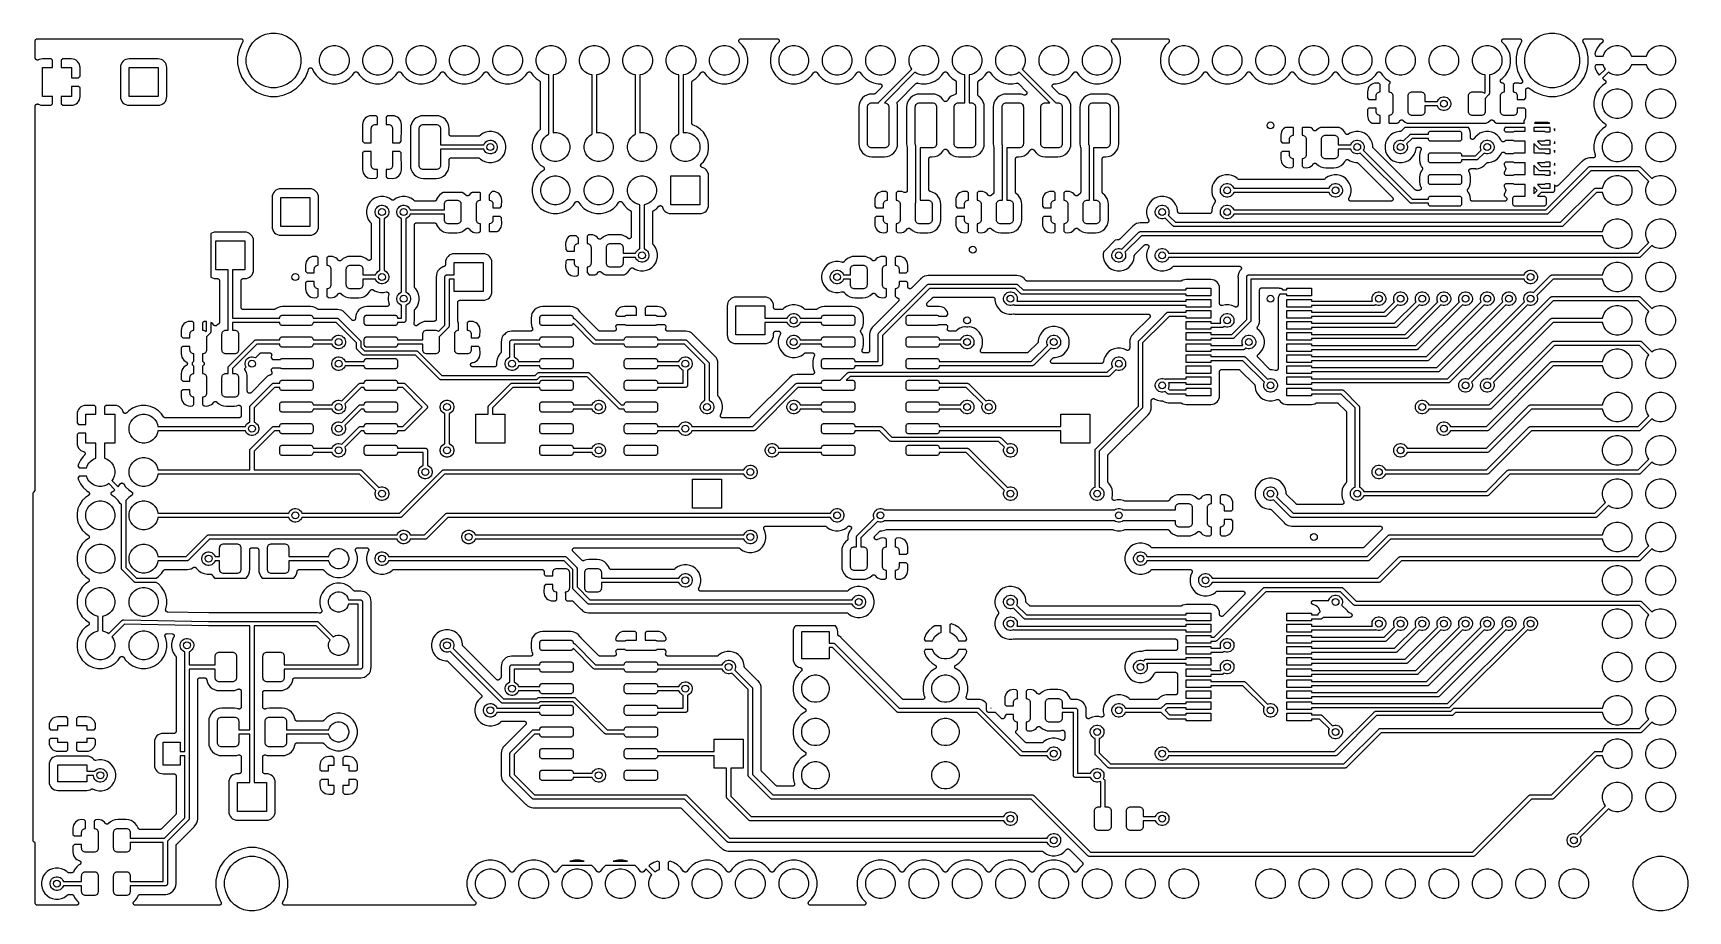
# Model space of a CAD drawing. Extents: x 4.65 to 8.46, y -5.31 to -3.29.
import ezdxf

# ---------------------------------------------------------------- set-up
doc = ezdxf.new("R2010")
doc.units = 0
doc.header["$MEASUREMENT"] = 0
doc.layers.add('BLACK', color=7, linetype='CONTINUOUS')

msp = doc.modelspace()

# ---------------------------------------------------------------- linework, layer by layer
at = {"layer": 'BLACK', "linetype": 'CONTINUOUS'}
for p, q in [((4.65, -3.30493), (4.65005, -3.30446)), ((4.65, -3.30496), (4.65, -3.30493)), ((4.65, -3.30497), (4.65, -3.30496)), ((4.65, -3.305), (4.65, -3.30497)), ((4.65, -3.30497), (4.65, -3.30497)), ((4.65, -3.34435), (4.65, -3.305)), ((4.65005, -3.30446), (4.6501, -3.30399)), ((4.6501, -3.30399), (4.65011, -3.30398)), ((4.65011, -3.30396), (4.65025, -3.30351)), ((4.65011, -3.30398), (4.65011, -3.30396)), ((4.65025, -3.30351), (4.65039, -3.30306)), ((4.65039, -3.30306), (4.6504, -3.30305)), ((4.6504, -3.30303), (4.65063, -3.30262)), ((4.6504, -3.30305), (4.6504, -3.30303)), ((4.65063, -3.30262), (4.65085, -3.3022)), ((4.65085, -3.3022), (4.65087, -3.30219)), ((4.65087, -3.30218), (4.65118, -3.30182)), ((4.65087, -3.30219), (4.65087, -3.30218)), ((4.65118, -3.30182), (4.65148, -3.30145)), ((4.65148, -3.30145), (4.65149, -3.30144)), ((4.65149, -3.30144), (4.6515, -3.30143)), ((4.6515, -3.30143), (4.65187, -3.30113)), ((4.65187, -3.30113), (4.65223, -3.30084)), ((4.65223, -3.30084), (4.65225, -3.30083)), ((4.65225, -3.30083), (4.65226, -3.30082)), ((4.65226, -3.30082), (4.65268, -3.3006)), ((4.65268, -3.3006), (4.65309, -3.30038)), ((4.65309, -3.30038), (4.65311, -3.30037)), ((4.65311, -3.30037), (4.65313, -3.30036)), ((4.65313, -3.30036), (4.65358, -3.30023)), ((4.65358, -3.30023), (4.65403, -3.3001)), ((4.65403, -3.3001), (4.65405, -3.30009)), ((4.65405, -3.30009), (4.65406, -3.30009)), ((4.65406, -3.30009), (4.65453, -3.30005)), ((4.65453, -3.30005), (4.655, -3.3)), ((4.655, -3.3), (5.12424, -3.3)), ((5.12645, -3.31069), (5.1202, -3.32579)), ((5.12424, -3.3), (5.12429, -3.3)), ((5.12429, -3.3), (5.12429, -3.3)), ((5.12429, -3.3), (5.12429, -3.3)), ((5.12429, -3.3), (5.12431, -3.3)), ((5.12431, -3.3), (5.12479, -3.30005)), ((5.12479, -3.30005), (5.12526, -3.3001)), ((5.12526, -3.3001), (5.12527, -3.30011)), ((5.12527, -3.30011), (5.12528, -3.30011)), ((5.12528, -3.30011), (5.12574, -3.30025)), ((5.12574, -3.30025), (5.12619, -3.3004)), ((5.12619, -3.3004), (5.1262, -3.3004)), ((5.1262, -3.3004), (5.12621, -3.3004)), ((5.12621, -3.3004), (5.12663, -3.30063)), ((5.1284, -3.30778), (5.12645, -3.31069)), ((5.12663, -3.30063), (5.12705, -3.30086)), ((5.12705, -3.30086), (5.12706, -3.30087)), ((5.12706, -3.30087), (5.12707, -3.30087)), ((5.12707, -3.30087), (5.12743, -3.30118)), ((5.12743, -3.30118), (5.1278, -3.30149)), ((5.1278, -3.30149), (5.1278, -3.30149)), ((5.1278, -3.30149), (5.12781, -3.3015)), ((5.12781, -3.3015), (5.12811, -3.30188)), ((5.12811, -3.30188), (5.12841, -3.30224)), ((5.12862, -3.30736), (5.1284, -3.30778)), ((5.12841, -3.30224), (5.12842, -3.30225)), ((5.12842, -3.30225), (5.12842, -3.30226)), ((5.12842, -3.30226), (5.12865, -3.30269)), ((5.12885, -3.30694), (5.12862, -3.30736)), ((5.12865, -3.30269), (5.12887, -3.30311)), ((5.12886, -3.30692), (5.12885, -3.30693)), ((5.12885, -3.30693), (5.12885, -3.30694)), ((5.129, -3.30646), (5.12886, -3.30692)), ((5.12887, -3.30311), (5.12887, -3.30312)), ((5.12887, -3.30312), (5.12888, -3.30313)), ((5.12888, -3.30313), (5.12901, -3.30358)), ((5.12914, -3.30601), (5.129, -3.30646)), ((5.12901, -3.30358), (5.12915, -3.30404)), ((5.12919, -3.30551), (5.12914, -3.30598)), ((5.12914, -3.30598), (5.12914, -3.30599)), ((5.12914, -3.30599), (5.12914, -3.30601)), ((5.12915, -3.30404), (5.12915, -3.30405)), ((5.12915, -3.30405), (5.12915, -3.30406)), ((5.12915, -3.30406), (5.1292, -3.30454)), ((5.12924, -3.30503), (5.12919, -3.30551)), ((5.1292, -3.30454), (5.12924, -3.30501)), ((5.12924, -3.30501), (5.12924, -3.30502)), ((5.12924, -3.30502), (5.12924, -3.30503)), ((5.13943, -3.33163), (5.14418, -3.32016)), ((5.14418, -3.32016), (5.15107, -3.30984)), ((5.15107, -3.30984), (5.15984, -3.30107)), ((5.15984, -3.30107), (5.17016, -3.29418)), ((5.17016, -3.29418), (5.18163, -3.28943)), ((5.18163, -3.28943), (5.1938, -3.28701)), ((5.1938, -3.28701), (5.2062, -3.28701)), ((5.2062, -3.28701), (5.21837, -3.28943)), ((5.21837, -3.28943), (5.22984, -3.29418)), ((5.22984, -3.29418), (5.24016, -3.30107)), ((5.24016, -3.30107), (5.24893, -3.30984)), ((5.24893, -3.30984), (5.25582, -3.32016)), ((5.25582, -3.32016), (5.26057, -3.33163)), ((5.31833, -3.32359), (5.32389, -3.31987)), ((5.32389, -3.31987), (5.33008, -3.31731)), ((5.33008, -3.31731), (5.33665, -3.316)), ((5.33665, -3.316), (5.34335, -3.316)), ((5.34335, -3.316), (5.34992, -3.31731)), ((5.34992, -3.31731), (5.35611, -3.31987)), ((5.35611, -3.31987), (5.36167, -3.32359)), ((5.41833, -3.32359), (5.42389, -3.31987)), ((5.42389, -3.31987), (5.43008, -3.31731)), ((5.43008, -3.31731), (5.43665, -3.316)), ((5.43665, -3.316), (5.44335, -3.316)), ((5.44335, -3.316), (5.44992, -3.31731)), ((5.44992, -3.31731), (5.45611, -3.31987)), ((5.45611, -3.31987), (5.46167, -3.32359)), ((5.51833, -3.32359), (5.52389, -3.31987)), ((5.52389, -3.31987), (5.53008, -3.31731)), ((5.53008, -3.31731), (5.53665, -3.316)), ((5.53665, -3.316), (5.54335, -3.316)), ((5.54335, -3.316), (5.54992, -3.31731)), ((5.54992, -3.31731), (5.55611, -3.31987)), ((5.55611, -3.31987), (5.56167, -3.32359)), ((5.61833, -3.32359), (5.62389, -3.31987)), ((5.62389, -3.31987), (5.63008, -3.31731)), ((5.63008, -3.31731), (5.63665, -3.316)), ((5.63665, -3.316), (5.64335, -3.316)), ((5.64335, -3.316), (5.64992, -3.31731)), ((5.64992, -3.31731), (5.65611, -3.31987)), ((5.65611, -3.31987), (5.66167, -3.32359)), ((5.71833, -3.32359), (5.72389, -3.31987)), ((5.72389, -3.31987), (5.73008, -3.31731)), ((5.73008, -3.31731), (5.73665, -3.316)), ((5.73665, -3.316), (5.74335, -3.316)), ((5.74335, -3.316), (5.74992, -3.31731)), ((5.74992, -3.31731), (5.75611, -3.31987)), ((5.75611, -3.31987), (5.76167, -3.32359)), ((5.81833, -3.32359), (5.82389, -3.31987)), ((5.82389, -3.31987), (5.83008, -3.31731)), ((5.83008, -3.31731), (5.83665, -3.316)), ((5.83665, -3.316), (5.84335, -3.316)), ((5.84335, -3.316), (5.84992, -3.31731)), ((5.84992, -3.31731), (5.85611, -3.31987)), ((5.85611, -3.31987), (5.86167, -3.32359)), ((5.91833, -3.32359), (5.92389, -3.31987)), ((5.92389, -3.31987), (5.93008, -3.31731)), ((5.93008, -3.31731), (5.93665, -3.316)), ((5.93665, -3.316), (5.94335, -3.316)), ((5.94335, -3.316), (5.94992, -3.31731)), ((5.94992, -3.31731), (5.95611, -3.31987)), ((5.95611, -3.31987), (5.96167, -3.32359)), ((6.01833, -3.32359), (6.02389, -3.31987)), ((6.02389, -3.31987), (6.03008, -3.31731)), ((6.03008, -3.31731), (6.03665, -3.316)), ((6.03665, -3.316), (6.04335, -3.316)), ((6.04335, -3.316), (6.04992, -3.31731)), ((6.04992, -3.31731), (6.05611, -3.31987)), ((6.05611, -3.31987), (6.06167, -3.32359)), ((6.11833, -3.32359), (6.12389, -3.31987)), ((6.12389, -3.31987), (6.13008, -3.31731)), ((6.13008, -3.31731), (6.13665, -3.316)), ((6.13665, -3.316), (6.14335, -3.316)), ((6.14335, -3.316), (6.14992, -3.31731)), ((6.14992, -3.31731), (6.15611, -3.31987)), ((6.15611, -3.31987), (6.16167, -3.32359)), ((6.21833, -3.32359), (6.22389, -3.31987)), ((6.22389, -3.31987), (6.23008, -3.31731)), ((6.23008, -3.31731), (6.23665, -3.316)), ((6.23665, -3.316), (6.24335, -3.316)), ((6.24335, -3.316), (6.24992, -3.31731)), ((6.24992, -3.31731), (6.25611, -3.31987)), ((6.25611, -3.31987), (6.26167, -3.32359)), ((6.27344, -3.30495), (6.27349, -3.30447)), ((6.27344, -3.30496), (6.27344, -3.30495)), ((6.27344, -3.30497), (6.27344, -3.30496)), ((6.27348, -3.30544), (6.27344, -3.30497)), ((6.27352, -3.30592), (6.27348, -3.30544)), ((6.27349, -3.30447), (6.27354, -3.30399)), ((6.27353, -3.30593), (6.27352, -3.30592)), ((6.27353, -3.30594), (6.27353, -3.30593)), ((6.27366, -3.30639), (6.27353, -3.30594)), ((6.27354, -3.30398), (6.27369, -3.30352)), ((6.27354, -3.30399), (6.27354, -3.30398)), ((6.27354, -3.30399), (6.27354, -3.30399)), ((6.2738, -3.30686), (6.27366, -3.30639)), ((6.27369, -3.30352), (6.27383, -3.30306)), ((6.2738, -3.30687), (6.2738, -3.30686)), ((6.2738, -3.30686), (6.2738, -3.30686)), ((6.27402, -3.3073), (6.2738, -3.30687)), ((6.27383, -3.30306), (6.27383, -3.30305)), ((6.27383, -3.30305), (6.27384, -3.30305)), ((6.27384, -3.30305), (6.27407, -3.30263)), ((6.27425, -3.30772), (6.27402, -3.3073)), ((6.27407, -3.30263), (6.27429, -3.3022)), ((6.27425, -3.30773), (6.27425, -3.30772)), ((6.27425, -3.30774), (6.27425, -3.30773)), ((6.27456, -3.30811), (6.27425, -3.30774)), ((6.27429, -3.3022), (6.2743, -3.3022)), ((6.2743, -3.30219), (6.27461, -3.30182)), ((6.2743, -3.3022), (6.2743, -3.30219)), ((6.27485, -3.30849), (6.27456, -3.30811)), ((6.27461, -3.30182), (6.27492, -3.30145)), ((6.27487, -3.3085), (6.27485, -3.30849)), ((6.2749, -3.30854), (6.27487, -3.3085)), ((6.27487, -3.3085), (6.27487, -3.3085)), ((6.27487, -3.3085), (6.27487, -3.3085)), ((6.28194, -3.31558), (6.2749, -3.30854)), ((6.27492, -3.30145), (6.27493, -3.30144)), ((6.27492, -3.30145), (6.27492, -3.30145)), ((6.27493, -3.30144), (6.2753, -3.30114)), ((6.2753, -3.30114), (6.27567, -3.30084)), ((6.27567, -3.30084), (6.27568, -3.30083)), ((6.27568, -3.30083), (6.27569, -3.30083)), ((6.27569, -3.30083), (6.27611, -3.3006)), ((6.27611, -3.3006), (6.27653, -3.30038)), ((6.27653, -3.30038), (6.27654, -3.30037)), ((6.27654, -3.30037), (6.27655, -3.30037)), ((6.27655, -3.30037), (6.27701, -3.30023)), ((6.27701, -3.30023), (6.27747, -3.3001)), ((6.27747, -3.3001), (6.27748, -3.30009)), ((6.27748, -3.30009), (6.27796, -3.30005)), ((6.27748, -3.30009), (6.27748, -3.30009)), ((6.27796, -3.30005), (6.27844, -3.3)), ((6.27844, -3.3), (6.36156, -3.3)), ((6.28785, -3.32442), (6.28194, -3.31558)), ((6.35806, -3.31558), (6.35215, -3.32442)), ((6.3651, -3.30854), (6.35806, -3.31558)), ((6.36156, -3.3), (6.36161, -3.3)), ((6.36161, -3.3), (6.36161, -3.3)), ((6.36161, -3.3), (6.36161, -3.3)), ((6.36161, -3.3), (6.36163, -3.3)), ((6.36163, -3.3), (6.36211, -3.30005)), ((6.36211, -3.30005), (6.36258, -3.30011)), ((6.36258, -3.30011), (6.36259, -3.30011)), ((6.36259, -3.30011), (6.3626, -3.30011)), ((6.3626, -3.30011), (6.36306, -3.30025)), ((6.36306, -3.30025), (6.36352, -3.3004)), ((6.36352, -3.3004), (6.36352, -3.3004)), ((6.36352, -3.3004), (6.36353, -3.3004)), ((6.36353, -3.3004), (6.36395, -3.30063)), ((6.36395, -3.30063), (6.36437, -3.30086)), ((6.36437, -3.30086), (6.36438, -3.30087)), ((6.36438, -3.30087), (6.36439, -3.30087)), ((6.36439, -3.30087), (6.36475, -3.30118)), ((6.36475, -3.30118), (6.36512, -3.30149)), ((6.3654, -3.30816), (6.3651, -3.30854)), ((6.36512, -3.30149), (6.36513, -3.3015)), ((6.36513, -3.3015), (6.36513, -3.3015)), ((6.36513, -3.3015), (6.36543, -3.30187)), ((6.36571, -3.3078), (6.3654, -3.30816)), ((6.36543, -3.30187), (6.36574, -3.30225)), ((6.36572, -3.30778), (6.36571, -3.30779)), ((6.36571, -3.30779), (6.36571, -3.3078)), ((6.36594, -3.30737), (6.36572, -3.30778)), ((6.36574, -3.30225), (6.36574, -3.30226)), ((6.36574, -3.30226), (6.36575, -3.30226)), ((6.36575, -3.30226), (6.36597, -3.30269)), ((6.36617, -3.30694), (6.36594, -3.30737)), ((6.36597, -3.30269), (6.36619, -3.30311)), ((6.36618, -3.30692), (6.36617, -3.30693)), ((6.36617, -3.30693), (6.36617, -3.30694)), ((6.36632, -3.30646), (6.36618, -3.30692)), ((6.36619, -3.30311), (6.36619, -3.30312)), ((6.36619, -3.30312), (6.3662, -3.30313)), ((6.3662, -3.30313), (6.36633, -3.30359)), ((6.36646, -3.30601), (6.36632, -3.30646)), ((6.36633, -3.30359), (6.36647, -3.30405)), ((6.36651, -3.30551), (6.36646, -3.30599)), ((6.36646, -3.30599), (6.36646, -3.306)), ((6.36646, -3.306), (6.36646, -3.30601)), ((6.36647, -3.30405), (6.36647, -3.30405)), ((6.36647, -3.30405), (6.36647, -3.30406)), ((6.36647, -3.30406), (6.36652, -3.30454)), ((6.36656, -3.30503), (6.36651, -3.30551)), ((6.36652, -3.30454), (6.36656, -3.30502)), ((6.36656, -3.30502), (6.36656, -3.30503)), ((6.36656, -3.30503), (6.36656, -3.30503)), ((6.37833, -3.32359), (6.38389, -3.31987)), ((6.38389, -3.31987), (6.39008, -3.31731)), ((6.39008, -3.31731), (6.39665, -3.316)), ((6.39665, -3.316), (6.40335, -3.316)), ((6.40335, -3.316), (6.40992, -3.31731)), ((6.40992, -3.31731), (6.41611, -3.31987)), ((6.41611, -3.31987), (6.42167, -3.32359)), ((6.47833, -3.32359), (6.48389, -3.31987)), ((6.48389, -3.31987), (6.49008, -3.31731)), ((6.49008, -3.31731), (6.49665, -3.316)), ((6.49665, -3.316), (6.50335, -3.316)), ((6.50335, -3.316), (6.50992, -3.31731)), ((6.50992, -3.31731), (6.51611, -3.31987)), ((6.51611, -3.31987), (6.52167, -3.32359)), ((6.57833, -3.32359), (6.58389, -3.31987)), ((6.58389, -3.31987), (6.59008, -3.31731)), ((6.59008, -3.31731), (6.59665, -3.316)), ((6.59665, -3.316), (6.60335, -3.316)), ((6.60335, -3.316), (6.60992, -3.31731)), ((6.60992, -3.31731), (6.61611, -3.31987)), ((6.61611, -3.31987), (6.62167, -3.32359)), ((6.67833, -3.32359), (6.68389, -3.31987)), ((6.68389, -3.31987), (6.69008, -3.31731)), ((6.69008, -3.31731), (6.69665, -3.316)), ((6.69665, -3.316), (6.70335, -3.316)), ((6.70335, -3.316), (6.70992, -3.31731)), ((6.70992, -3.31731), (6.71611, -3.31987)), ((6.71611, -3.31987), (6.72167, -3.32359)), ((6.77833, -3.32359), (6.78389, -3.31987)), ((6.78389, -3.31987), (6.79008, -3.31731)), ((6.79008, -3.31731), (6.79665, -3.316)), ((6.79665, -3.316), (6.80335, -3.316)), ((6.80335, -3.316), (6.80992, -3.31731)), ((6.80992, -3.31731), (6.81611, -3.31987)), ((6.81611, -3.31987), (6.82167, -3.32359)), ((6.87833, -3.32359), (6.88389, -3.31987)), ((6.88389, -3.31987), (6.89008, -3.31731)), ((6.89008, -3.31731), (6.89665, -3.316)), ((6.89665, -3.316), (6.90335, -3.316)), ((6.90335, -3.316), (6.90992, -3.31731)), ((6.90992, -3.31731), (6.91611, -3.31987)), ((6.91611, -3.31987), (6.92167, -3.32359)), ((6.97833, -3.32359), (6.98389, -3.31987)), ((6.98389, -3.31987), (6.99008, -3.31731)), ((6.99008, -3.31731), (6.99665, -3.316)), ((6.99665, -3.316), (7.00335, -3.316)), ((7.00335, -3.316), (7.00992, -3.31731)), ((7.00992, -3.31731), (7.01611, -3.31987)), ((7.01611, -3.31987), (7.02167, -3.32359)), ((7.07833, -3.32359), (7.08389, -3.31987)), ((7.08389, -3.31987), (7.09008, -3.31731)), ((7.09008, -3.31731), (7.09665, -3.316)), ((7.09665, -3.316), (7.10335, -3.316)), ((7.10335, -3.316), (7.10992, -3.31731)), ((7.10992, -3.31731), (7.11611, -3.31987)), ((7.11611, -3.31987), (7.12167, -3.32359)), ((7.13344, -3.30495), (7.13349, -3.30447)), ((7.13344, -3.30496), (7.13344, -3.30495)), ((7.13344, -3.30497), (7.13344, -3.30496)), ((7.13348, -3.30544), (7.13344, -3.30497)), ((7.13352, -3.30592), (7.13348, -3.30544)), ((7.13349, -3.30447), (7.13354, -3.30399)), ((7.13353, -3.30593), (7.13352, -3.30592)), ((7.13353, -3.30594), (7.13353, -3.30593)), ((7.13366, -3.30639), (7.13353, -3.30594)), ((7.13354, -3.30398), (7.13369, -3.30352)), ((7.13354, -3.30399), (7.13354, -3.30398)), ((7.13354, -3.30399), (7.13354, -3.30399)), ((7.1338, -3.30686), (7.13366, -3.30639)), ((7.13369, -3.30352), (7.13383, -3.30306)), ((7.1338, -3.30687), (7.1338, -3.30686)), ((7.1338, -3.30686), (7.1338, -3.30686)), ((7.13402, -3.3073), (7.1338, -3.30687)), ((7.13383, -3.30306), (7.13383, -3.30305)), ((7.13383, -3.30305), (7.13384, -3.30305)), ((7.13384, -3.30305), (7.13407, -3.30263)), ((7.13425, -3.30772), (7.13402, -3.3073)), ((7.13407, -3.30263), (7.13429, -3.3022)), ((7.13425, -3.30773), (7.13425, -3.30772)), ((7.13425, -3.30774), (7.13425, -3.30773)), ((7.13456, -3.30811), (7.13425, -3.30774)), ((7.13429, -3.3022), (7.1343, -3.3022)), ((7.1343, -3.30219), (7.13461, -3.30182)), ((7.1343, -3.3022), (7.1343, -3.30219)), ((7.13485, -3.30849), (7.13456, -3.30811)), ((7.13461, -3.30182), (7.13492, -3.30145)), ((7.13487, -3.3085), (7.13485, -3.30849)), ((7.1349, -3.30854), (7.13487, -3.3085)), ((7.13487, -3.3085), (7.13487, -3.3085)), ((7.13487, -3.3085), (7.13487, -3.3085)), ((7.14194, -3.31558), (7.1349, -3.30854)), ((7.13492, -3.30145), (7.13493, -3.30144)), ((7.13492, -3.30145), (7.13492, -3.30145)), ((7.13493, -3.30144), (7.1353, -3.30114)), ((7.1353, -3.30114), (7.13567, -3.30084)), ((7.13567, -3.30084), (7.13568, -3.30083)), ((7.13568, -3.30083), (7.13569, -3.30083)), ((7.13569, -3.30083), (7.13611, -3.3006)), ((7.13611, -3.3006), (7.13653, -3.30038)), ((7.13653, -3.30038), (7.13654, -3.30037)), ((7.13654, -3.30037), (7.13655, -3.30037)), ((7.13655, -3.30037), (7.13701, -3.30023)), ((7.13701, -3.30023), (7.13747, -3.3001)), ((7.13747, -3.3001), (7.13748, -3.30009)), ((7.13748, -3.30009), (7.13796, -3.30005)), ((7.13748, -3.30009), (7.13748, -3.30009)), ((7.13796, -3.30005), (7.13844, -3.3)), ((7.13844, -3.3), (7.26156, -3.3)), ((7.14785, -3.32442), (7.14194, -3.31558)), ((7.25806, -3.31558), (7.25215, -3.32442)), ((7.2651, -3.30854), (7.25806, -3.31558)), ((7.26156, -3.3), (7.26161, -3.3)), ((7.26161, -3.3), (7.26161, -3.3)), ((7.26161, -3.3), (7.26161, -3.3)), ((7.26161, -3.3), (7.26163, -3.3)), ((7.26163, -3.3), (7.26211, -3.30005)), ((7.26211, -3.30005), (7.26258, -3.30011)), ((7.26258, -3.30011), (7.26259, -3.30011)), ((7.26259, -3.30011), (7.2626, -3.30011)), ((7.2626, -3.30011), (7.26306, -3.30025)), ((7.26306, -3.30025), (7.26352, -3.3004)), ((7.26352, -3.3004), (7.26352, -3.3004)), ((7.26352, -3.3004), (7.26353, -3.3004)), ((7.26353, -3.3004), (7.26395, -3.30063)), ((7.26395, -3.30063), (7.26437, -3.30086)), ((7.26437, -3.30086), (7.26438, -3.30087)), ((7.26438, -3.30087), (7.26439, -3.30087)), ((7.26439, -3.30087), (7.26475, -3.30118)), ((7.26475, -3.30118), (7.26512, -3.30149)), ((7.2654, -3.30816), (7.2651, -3.30854)), ((7.26512, -3.30149), (7.26513, -3.3015)), ((7.26513, -3.3015), (7.26513, -3.3015)), ((7.26513, -3.3015), (7.26543, -3.30187)), ((7.26571, -3.3078), (7.2654, -3.30816)), ((7.26543, -3.30187), (7.26574, -3.30225)), ((7.26572, -3.30778), (7.26571, -3.30779)), ((7.26571, -3.30779), (7.26571, -3.3078)), ((7.26594, -3.30737), (7.26572, -3.30778)), ((7.26574, -3.30225), (7.26574, -3.30226)), ((7.26574, -3.30226), (7.26575, -3.30226)), ((7.26575, -3.30226), (7.26597, -3.30269)), ((7.26617, -3.30694), (7.26594, -3.30737)), ((7.26597, -3.30269), (7.26619, -3.30311)), ((7.26618, -3.30692), (7.26617, -3.30693)), ((7.26617, -3.30693), (7.26617, -3.30694)), ((7.26632, -3.30646), (7.26618, -3.30692)), ((7.26619, -3.30311), (7.26619, -3.30312)), ((7.26619, -3.30312), (7.2662, -3.30313)), ((7.2662, -3.30313), (7.26633, -3.30359)), ((7.26646, -3.30601), (7.26632, -3.30646)), ((7.26633, -3.30359), (7.26647, -3.30405)), ((7.26651, -3.30551), (7.26646, -3.30599)), ((7.26646, -3.30599), (7.26646, -3.306)), ((7.26646, -3.306), (7.26646, -3.30601)), ((7.26647, -3.30405), (7.26647, -3.30405)), ((7.26647, -3.30405), (7.26647, -3.30406)), ((7.26647, -3.30406), (7.26652, -3.30454)), ((7.26656, -3.30503), (7.26651, -3.30551)), ((7.26652, -3.30454), (7.26656, -3.30502)), ((7.26656, -3.30502), (7.26656, -3.30503)), ((7.26656, -3.30503), (7.26656, -3.30503)), ((7.27833, -3.32359), (7.28389, -3.31987)), ((7.28389, -3.31987), (7.29008, -3.31731)), ((7.29008, -3.31731), (7.29665, -3.316)), ((7.29665, -3.316), (7.30335, -3.316)), ((7.30335, -3.316), (7.30992, -3.31731)), ((7.30992, -3.31731), (7.31611, -3.31987)), ((7.31611, -3.31987), (7.32167, -3.32359)), ((7.37833, -3.32359), (7.38389, -3.31987)), ((7.38389, -3.31987), (7.39008, -3.31731)), ((7.39008, -3.31731), (7.39665, -3.316)), ((7.39665, -3.316), (7.40335, -3.316)), ((7.40335, -3.316), (7.40992, -3.31731)), ((7.40992, -3.31731), (7.41611, -3.31987)), ((7.41611, -3.31987), (7.42167, -3.32359)), ((7.47833, -3.32359), (7.48389, -3.31987)), ((7.48389, -3.31987), (7.49008, -3.31731)), ((7.49008, -3.31731), (7.49665, -3.316)), ((7.49665, -3.316), (7.50335, -3.316)), ((7.50335, -3.316), (7.50992, -3.31731)), ((7.50992, -3.31731), (7.51611, -3.31987)), ((7.51611, -3.31987), (7.52167, -3.32359)), ((7.57833, -3.32359), (7.58389, -3.31987)), ((7.58389, -3.31987), (7.59008, -3.31731)), ((7.59008, -3.31731), (7.59665, -3.316)), ((7.59665, -3.316), (7.60335, -3.316)), ((7.60335, -3.316), (7.60992, -3.31731)), ((7.60992, -3.31731), (7.61611, -3.31987)), ((7.61611, -3.31987), (7.62167, -3.32359)), ((7.67833, -3.32359), (7.68389, -3.31987)), ((7.68389, -3.31987), (7.69008, -3.31731)), ((7.69008, -3.31731), (7.69665, -3.316)), ((7.69665, -3.316), (7.70335, -3.316)), ((7.70335, -3.316), (7.70992, -3.31731)), ((7.70992, -3.31731), (7.71611, -3.31987)), ((7.71611, -3.31987), (7.72167, -3.32359)), ((7.77833, -3.32359), (7.78389, -3.31987)), ((7.78389, -3.31987), (7.79008, -3.31731)), ((7.79008, -3.31731), (7.79665, -3.316)), ((7.79665, -3.316), (7.80335, -3.316)), ((7.80335, -3.316), (7.80992, -3.31731)), ((7.80992, -3.31731), (7.81611, -3.31987)), ((7.81611, -3.31987), (7.82167, -3.32359)), ((7.87833, -3.32359), (7.88389, -3.31987)), ((7.88389, -3.31987), (7.89008, -3.31731)), ((7.89008, -3.31731), (7.89665, -3.316)), ((7.89665, -3.316), (7.90335, -3.316)), ((7.90335, -3.316), (7.90992, -3.31731)), ((7.90992, -3.31731), (7.91611, -3.31987)), ((7.91611, -3.31987), (7.92167, -3.32359)), ((7.97833, -3.32359), (7.98389, -3.31987)), ((7.98389, -3.31987), (7.99008, -3.31731)), ((7.99008, -3.31731), (7.99665, -3.316)), ((7.99665, -3.316), (8.00335, -3.316)), ((8.00335, -3.316), (8.00992, -3.31731)), ((8.00992, -3.31731), (8.01611, -3.31987)), ((8.01611, -3.31987), (8.02167, -3.32359)), ((8.03344, -3.30495), (8.03349, -3.30447)), ((8.03344, -3.30496), (8.03344, -3.30495)), ((8.03344, -3.30497), (8.03344, -3.30496)), ((8.03348, -3.30544), (8.03344, -3.30497)), ((8.03352, -3.30592), (8.03348, -3.30544)), ((8.03349, -3.30447), (8.03354, -3.30399)), ((8.03353, -3.30593), (8.03352, -3.30592)), ((8.03353, -3.30594), (8.03353, -3.30593)), ((8.03366, -3.30639), (8.03353, -3.30594)), ((8.03354, -3.30398), (8.03369, -3.30352)), ((8.03354, -3.30399), (8.03354, -3.30398)), ((8.03354, -3.30399), (8.03354, -3.30399)), ((8.0338, -3.30686), (8.03366, -3.30639)), ((8.03369, -3.30352), (8.03383, -3.30306)), ((8.0338, -3.30687), (8.0338, -3.30686)), ((8.0338, -3.30686), (8.0338, -3.30686)), ((8.03402, -3.3073), (8.0338, -3.30687)), ((8.03383, -3.30306), (8.03383, -3.30305)), ((8.03383, -3.30305), (8.03384, -3.30305)), ((8.03384, -3.30305), (8.03407, -3.30263)), ((8.03425, -3.30772), (8.03402, -3.3073)), ((8.03407, -3.30263), (8.03429, -3.3022)), ((8.03425, -3.30773), (8.03425, -3.30772)), ((8.03425, -3.30774), (8.03425, -3.30773)), ((8.03456, -3.30811), (8.03425, -3.30774)), ((8.03429, -3.3022), (8.0343, -3.3022)), ((8.0343, -3.30219), (8.03461, -3.30182)), ((8.0343, -3.3022), (8.0343, -3.30219)), ((8.03485, -3.30849), (8.03456, -3.30811)), ((8.03461, -3.30182), (8.03492, -3.30145)), ((8.03487, -3.3085), (8.03485, -3.30849)), ((8.0349, -3.30854), (8.03487, -3.3085)), ((8.03487, -3.3085), (8.03487, -3.3085)), ((8.03487, -3.3085), (8.03487, -3.3085)), ((8.04194, -3.31558), (8.0349, -3.30854)), ((8.03492, -3.30145), (8.03493, -3.30144)), ((8.03492, -3.30145), (8.03492, -3.30145)), ((8.03493, -3.30144), (8.0353, -3.30114)), ((8.0353, -3.30114), (8.03567, -3.30084)), ((8.03567, -3.30084), (8.03568, -3.30083)), ((8.03568, -3.30083), (8.03569, -3.30083)), ((8.03569, -3.30083), (8.03611, -3.3006)), ((8.03611, -3.3006), (8.03653, -3.30038)), ((8.03653, -3.30038), (8.03654, -3.30037)), ((8.03654, -3.30037), (8.03655, -3.30037)), ((8.03655, -3.30037), (8.03701, -3.30023)), ((8.03701, -3.30023), (8.03747, -3.3001)), ((8.03747, -3.3001), (8.03748, -3.30009)), ((8.03748, -3.30009), (8.03796, -3.30005)), ((8.03748, -3.30009), (8.03748, -3.30009)), ((8.03796, -3.30005), (8.03844, -3.3)), ((8.03844, -3.3), (8.07424, -3.3)), ((8.04785, -3.32442), (8.04194, -3.31558)), ((8.07645, -3.31069), (8.0702, -3.32579)), ((8.07424, -3.3), (8.07429, -3.3)), ((8.07429, -3.3), (8.07429, -3.3)), ((8.07429, -3.3), (8.07429, -3.3)), ((8.07429, -3.3), (8.07431, -3.3)), ((8.07431, -3.3), (8.07479, -3.30005)), ((8.07479, -3.30005), (8.07526, -3.3001)), ((8.07526, -3.3001), (8.07527, -3.30011)), ((8.07527, -3.30011), (8.07528, -3.30011)), ((8.07528, -3.30011), (8.07574, -3.30025)), ((8.07574, -3.30025), (8.07619, -3.3004)), ((8.07619, -3.3004), (8.0762, -3.3004)), ((8.0762, -3.3004), (8.07621, -3.3004)), ((8.07621, -3.3004), (8.07663, -3.30063)), ((8.0784, -3.30778), (8.07645, -3.31069)), ((8.07663, -3.30063), (8.07705, -3.30086)), ((8.07705, -3.30086), (8.07706, -3.30087)), ((8.07706, -3.30087), (8.07707, -3.30087)), ((8.07707, -3.30087), (8.07743, -3.30118)), ((8.07743, -3.30118), (8.0778, -3.30149)), ((8.0778, -3.30149), (8.0778, -3.30149)), ((8.0778, -3.30149), (8.07781, -3.3015)), ((8.07781, -3.3015), (8.07811, -3.30188)), ((8.07811, -3.30188), (8.07841, -3.30224)), ((8.07862, -3.30736), (8.0784, -3.30778)), ((8.07841, -3.30224), (8.07842, -3.30225)), ((8.07842, -3.30225), (8.07842, -3.30226)), ((8.07842, -3.30226), (8.07865, -3.30269)), ((8.07885, -3.30694), (8.07862, -3.30736)), ((8.07865, -3.30269), (8.07887, -3.30311)), ((8.07886, -3.30692), (8.07885, -3.30693)), ((8.07885, -3.30693), (8.07885, -3.30694)), ((8.079, -3.30646), (8.07886, -3.30692)), ((8.07887, -3.30311), (8.07887, -3.30312)), ((8.07887, -3.30312), (8.07888, -3.30313)), ((8.07888, -3.30313), (8.07901, -3.30358)), ((8.07914, -3.30601), (8.079, -3.30646)), ((8.07901, -3.30358), (8.07915, -3.30404)), ((8.07919, -3.30551), (8.07914, -3.30598)), ((8.07914, -3.30598), (8.07914, -3.30599)), ((8.07914, -3.30599), (8.07914, -3.30601)), ((8.07915, -3.30404), (8.07915, -3.30405)), ((8.07915, -3.30405), (8.07915, -3.30406)), ((8.07915, -3.30406), (8.0792, -3.30454)), ((8.07924, -3.30503), (8.07919, -3.30551)), ((8.0792, -3.30454), (8.07924, -3.30501)), ((8.07924, -3.30501), (8.07924, -3.30502)), ((8.07924, -3.30502), (8.07924, -3.30503)), ((8.08943, -3.33163), (8.09418, -3.32016)), ((8.09418, -3.32016), (8.10107, -3.30984)), ((8.10107, -3.30984), (8.10984, -3.30107)), ((8.10984, -3.30107), (8.12016, -3.29418)), ((8.12016, -3.29418), (8.13163, -3.28943)), ((8.13163, -3.28943), (8.1438, -3.28701)), ((8.1438, -3.28701), (8.1562, -3.28701)), ((8.1562, -3.28701), (8.16837, -3.28943)), ((8.16837, -3.28943), (8.17984, -3.29418)), ((8.17984, -3.29418), (8.19016, -3.30107)), ((8.19016, -3.30107), (8.19893, -3.30984)), ((8.19893, -3.30984), (8.20582, -3.32016)), ((8.20582, -3.32016), (8.21057, -3.33163)), ((8.22076, -3.30494), (8.22081, -3.30447)), ((8.22076, -3.30495), (8.22076, -3.30494)), ((8.22076, -3.30497), (8.22076, -3.30495)), ((8.2208, -3.30544), (8.22076, -3.30497)), ((8.22084, -3.30592), (8.2208, -3.30544)), ((8.22081, -3.30447), (8.22086, -3.30399)), ((8.22085, -3.30593), (8.22084, -3.30592)), ((8.22085, -3.30594), (8.22085, -3.30593)), ((8.22098, -3.30639), (8.22085, -3.30594)), ((8.22086, -3.30398), (8.22087, -3.30397)), ((8.22086, -3.30399), (8.22086, -3.30398)), ((8.22087, -3.30397), (8.22101, -3.30352)), ((8.22112, -3.30685), (8.22098, -3.30639)), ((8.22101, -3.30352), (8.22115, -3.30306)), ((8.22112, -3.30686), (8.22112, -3.30685)), ((8.22112, -3.30687), (8.22112, -3.30686)), ((8.22134, -3.30729), (8.22112, -3.30687)), ((8.22115, -3.30306), (8.22116, -3.30305)), ((8.22116, -3.30304), (8.22139, -3.30262)), ((8.22116, -3.30305), (8.22116, -3.30304)), ((8.22156, -3.30772), (8.22134, -3.30729)), ((8.22139, -3.30262), (8.22161, -3.3022)), ((8.22157, -3.30774), (8.22156, -3.30772)), ((8.22158, -3.30774), (8.22157, -3.30774)), ((8.2216, -3.30778), (8.22158, -3.30774)), ((8.22158, -3.30774), (8.22158, -3.30774)), ((8.22355, -3.31069), (8.2216, -3.30778)), ((8.22161, -3.3022), (8.22162, -3.3022)), ((8.22162, -3.3022), (8.22163, -3.30219)), ((8.22163, -3.30219), (8.22193, -3.30182)), ((8.22193, -3.30182), (8.22224, -3.30145)), ((8.22224, -3.30145), (8.22225, -3.30144)), ((8.22224, -3.30145), (8.22224, -3.30145)), ((8.22225, -3.30144), (8.22262, -3.30114)), ((8.22262, -3.30114), (8.22299, -3.30084)), ((8.22299, -3.30084), (8.223, -3.30083)), ((8.223, -3.30083), (8.22301, -3.30082)), ((8.22301, -3.30082), (8.22343, -3.3006)), ((8.22343, -3.3006), (8.22385, -3.30038)), ((8.2298, -3.32579), (8.22355, -3.31069)), ((8.22385, -3.30038), (8.22386, -3.30037)), ((8.22386, -3.30037), (8.22387, -3.30037)), ((8.22387, -3.30037), (8.22433, -3.30023)), ((8.22433, -3.30023), (8.22479, -3.3001)), ((8.22479, -3.3001), (8.2248, -3.30009)), ((8.2248, -3.30009), (8.22481, -3.30009)), ((8.22481, -3.30009), (8.22529, -3.30005)), ((8.22529, -3.30005), (8.22576, -3.3)), ((8.22576, -3.3), (8.26223, -3.3)), ((8.26013, -3.31361), (8.2538, -3.32209)), ((8.26557, -3.30872), (8.26013, -3.31361)), ((8.26223, -3.3), (8.2623, -3.3)), ((8.2623, -3.3), (8.26242, -3.30001)), ((8.26242, -3.30001), (8.26254, -3.30001)), ((8.26254, -3.30001), (8.2629, -3.30007)), ((8.2629, -3.30007), (8.26327, -3.30011)), ((8.26327, -3.30011), (8.26339, -3.30015)), ((8.26339, -3.30015), (8.26351, -3.30017)), ((8.26351, -3.30017), (8.26385, -3.30029)), ((8.26385, -3.30029), (8.2642, -3.3004)), ((8.2642, -3.3004), (8.26431, -3.30046)), ((8.26431, -3.30046), (8.26442, -3.30051)), ((8.26442, -3.30051), (8.26473, -3.3007)), ((8.26473, -3.3007), (8.26505, -3.30087)), ((8.26505, -3.30087), (8.26515, -3.30095)), ((8.26515, -3.30095), (8.26525, -3.30102)), ((8.26525, -3.30102), (8.26552, -3.30127)), ((8.26552, -3.30127), (8.2658, -3.3015)), ((8.26566, -3.30863), (8.26557, -3.30872)), ((8.26575, -3.30855), (8.26566, -3.30863)), ((8.26598, -3.30827), (8.26575, -3.30855)), ((8.2658, -3.3015), (8.26588, -3.3016)), ((8.26588, -3.3016), (8.26597, -3.30168)), ((8.26597, -3.30168), (8.26618, -3.30198)), ((8.26623, -3.308), (8.26598, -3.30827)), ((8.26618, -3.30198), (8.26641, -3.30226)), ((8.2663, -3.30789), (8.26623, -3.308)), ((8.26637, -3.3078), (8.2663, -3.30789)), ((8.26655, -3.30747), (8.26637, -3.3078)), ((8.26641, -3.30226), (8.26647, -3.30237)), ((8.26647, -3.30237), (8.26654, -3.30247)), ((8.26654, -3.30247), (8.26669, -3.3028)), ((8.26674, -3.30716), (8.26655, -3.30747)), ((8.26669, -3.3028), (8.26686, -3.30313)), ((8.26678, -3.30705), (8.26674, -3.30716)), ((8.26684, -3.30694), (8.26678, -3.30705)), ((8.26695, -3.30659), (8.26684, -3.30694)), ((8.26686, -3.30313), (8.2669, -3.30325)), ((8.2669, -3.30325), (8.26695, -3.30336)), ((8.26695, -3.30336), (8.26704, -3.30371)), ((8.26707, -3.30624), (8.26695, -3.30659)), ((8.26704, -3.30371), (8.26714, -3.30406)), ((8.26709, -3.30612), (8.26707, -3.30624)), ((8.26713, -3.30601), (8.26709, -3.30612)), ((8.26716, -3.30564), (8.26713, -3.30601)), ((8.26714, -3.30406), (8.26715, -3.30419)), ((8.26715, -3.30419), (8.26718, -3.30431)), ((8.26722, -3.30528), (8.26716, -3.30564)), ((8.26718, -3.30431), (8.2672, -3.30467)), ((8.2672, -3.30467), (8.26723, -3.30503)), ((8.26723, -3.30503), (8.26722, -3.30516)), ((8.26722, -3.30516), (8.26722, -3.30528)), ((8.27833, -3.32359), (8.28389, -3.31987)), ((8.28389, -3.31987), (8.29008, -3.31731)), ((8.29008, -3.31731), (8.29665, -3.316)), ((8.29665, -3.316), (8.30335, -3.316)), ((8.30335, -3.316), (8.30992, -3.31731)), ((8.30992, -3.31731), (8.31611, -3.31987)), ((8.31611, -3.31987), (8.32167, -3.32359)), ((8.37833, -3.32359), (8.38389, -3.31987)), ((8.38389, -3.31987), (8.39008, -3.31731)), ((8.39008, -3.31731), (8.39665, -3.316)), ((8.39665, -3.316), (8.40335, -3.316)), ((8.40335, -3.316), (8.40992, -3.31731)), ((8.40992, -3.31731), (8.41611, -3.31987)), ((8.41611, -3.31987), (8.42167, -3.32359)), ((4.65002, -3.34459), (4.65, -3.34435)), ((4.65002, -3.34482), (4.65002, -3.34459)), ((4.65007, -3.34507), (4.65002, -3.34482)), ((4.6501, -3.34533), (4.65007, -3.34507)), ((4.65016, -3.34555), (4.6501, -3.34533)), ((4.65021, -3.34578), (4.65016, -3.34555)), ((4.6503, -3.34601), (4.65021, -3.34578)), ((4.65038, -3.34626), (4.6503, -3.34601)), ((4.65049, -3.34646), (4.65038, -3.34626)), ((4.65057, -3.34668), (4.65049, -3.34646)), ((4.65071, -3.34689), (4.65057, -3.34668)), ((4.65084, -3.34712), (4.65071, -3.34689)), ((4.65098, -3.3473), (4.65084, -3.34712)), ((4.65111, -3.3475), (4.65098, -3.3473)), ((4.65129, -3.34768), (4.65111, -3.3475)), ((4.65145, -3.34788), (4.65129, -3.34768)), ((4.65163, -3.34803), (4.65145, -3.34788)), ((4.65179, -3.34819), (4.65163, -3.34803)), ((4.65201, -3.34834), (4.65179, -3.34819)), ((4.6522, -3.3485), (4.65201, -3.34834)), ((4.65241, -3.34861), (4.6522, -3.3485)), ((4.6526, -3.34874), (4.65241, -3.34861)), ((4.65284, -3.34884), (4.6526, -3.34874)), ((4.65306, -3.34896), (4.65284, -3.34884)), ((4.65328, -3.34903), (4.65306, -3.34896)), ((4.6535, -3.34912), (4.65328, -3.34903)), ((4.65375, -3.34918), (4.6535, -3.34912)), ((4.65399, -3.34925), (4.65375, -3.34918)), ((4.65423, -3.34928), (4.65399, -3.34925)), ((4.65445, -3.34932), (4.65423, -3.34928)), ((4.65471, -3.34933), (4.65445, -3.34932)), ((4.65497, -3.34935), (4.65471, -3.34933)), ((4.6552, -3.34933), (4.65497, -3.34935)), ((4.65543, -3.34934), (4.6552, -3.34933)), ((4.65568, -3.34929), (4.65543, -3.34934)), ((4.65594, -3.34927), (4.65568, -3.34929)), ((4.65616, -3.3492), (4.65594, -3.34927)), ((4.65639, -3.34916), (4.65616, -3.3492)), ((4.65663, -3.34906), (4.65639, -3.34916)), ((4.65687, -3.34899), (4.65663, -3.34906)), ((4.65708, -3.34888), (4.65687, -3.34899)), ((4.6573, -3.3488), (4.65708, -3.34888)), ((4.65736, -3.34876), (4.6573, -3.3488)), ((4.65884, -3.34797), (4.65736, -3.34876)), ((4.66261, -3.34682), (4.65884, -3.34797)), ((4.66677, -3.34642), (4.66261, -3.34682)), ((4.68667, -3.34652), (4.66677, -3.34642)), ((4.69, -3.34986), (4.68667, -3.34652)), ((4.69, -3.36654), (4.69, -3.34986)), ((4.71333, -3.34652), (4.71, -3.34986)), ((4.71, -3.34986), (4.71, -3.36654)), ((4.73323, -3.34642), (4.71333, -3.34652)), ((4.73739, -3.34682), (4.73323, -3.34642)), ((4.74116, -3.34797), (4.73739, -3.34682)), ((4.74463, -3.34983), (4.74116, -3.34797)), ((4.74768, -3.35232), (4.74463, -3.34983)), ((4.75017, -3.35537), (4.74768, -3.35232)), ((4.75203, -3.35884), (4.75017, -3.35537)), ((4.75318, -3.36261), (4.75203, -3.35884)), ((4.84797, -3.35884), (4.84682, -3.36261)), ((4.84983, -3.35537), (4.84797, -3.35884)), ((4.85232, -3.35232), (4.84983, -3.35537)), ((4.85537, -3.34983), (4.85232, -3.35232)), ((4.85884, -3.34797), (4.85537, -3.34983)), ((4.86261, -3.34682), (4.85884, -3.34797)), ((4.86678, -3.34641), (4.86261, -3.34682)), ((4.93322, -3.34641), (4.86678, -3.34641)), ((4.93739, -3.34682), (4.93322, -3.34641)), ((4.94116, -3.34797), (4.93739, -3.34682)), ((4.94463, -3.34983), (4.94116, -3.34797)), ((4.94768, -3.35232), (4.94463, -3.34983)), ((4.95017, -3.35537), (4.94768, -3.35232)), ((4.95203, -3.35884), (4.95017, -3.35537)), ((4.95318, -3.36261), (4.95203, -3.35884)), ((5.1202, -3.32579), (5.11701, -3.34183)), ((5.11701, -3.34183), (5.11701, -3.35817)), ((5.11701, -3.35817), (5.1202, -3.37421)), ((5.13701, -3.3438), (5.13943, -3.33163)), ((5.13701, -3.3562), (5.13701, -3.3438)), ((5.13943, -3.36837), (5.13701, -3.3562)), ((5.26057, -3.33163), (5.26299, -3.3438)), ((5.26299, -3.3562), (5.26057, -3.36837)), ((5.26299, -3.3438), (5.26299, -3.3562)), ((5.306, -3.34665), (5.30731, -3.34008)), ((5.306, -3.35335), (5.306, -3.34665)), ((5.30731, -3.35992), (5.306, -3.35335)), ((5.30731, -3.34008), (5.30987, -3.33389)), ((5.30987, -3.33389), (5.31359, -3.32833)), ((5.31359, -3.32833), (5.31833, -3.32359)), ((5.36167, -3.32359), (5.36641, -3.32833)), ((5.36641, -3.32833), (5.37013, -3.33389)), ((5.37013, -3.33389), (5.37269, -3.34008)), ((5.37269, -3.34008), (5.374, -3.34665)), ((5.374, -3.35335), (5.37269, -3.35992)), ((5.374, -3.34665), (5.374, -3.35335)), ((5.406, -3.34665), (5.40731, -3.34008)), ((5.406, -3.35335), (5.406, -3.34665)), ((5.40731, -3.35992), (5.406, -3.35335)), ((5.40731, -3.34008), (5.40987, -3.33389)), ((5.40987, -3.33389), (5.41359, -3.32833)), ((5.41359, -3.32833), (5.41833, -3.32359)), ((5.46167, -3.32359), (5.46641, -3.32833)), ((5.46641, -3.32833), (5.47013, -3.33389)), ((5.47013, -3.33389), (5.47269, -3.34008)), ((5.47269, -3.34008), (5.474, -3.34665)), ((5.474, -3.35335), (5.47269, -3.35992)), ((5.474, -3.34665), (5.474, -3.35335)), ((5.506, -3.34665), (5.50731, -3.34008)), ((5.506, -3.35335), (5.506, -3.34665)), ((5.50731, -3.35992), (5.506, -3.35335)), ((5.50731, -3.34008), (5.50987, -3.33389)), ((5.50987, -3.33389), (5.51359, -3.32833)), ((5.51359, -3.32833), (5.51833, -3.32359)), ((5.56167, -3.32359), (5.56641, -3.32833)), ((5.56641, -3.32833), (5.57013, -3.33389)), ((5.57013, -3.33389), (5.57269, -3.34008)), ((5.57269, -3.34008), (5.574, -3.34665)), ((5.574, -3.35335), (5.57269, -3.35992)), ((5.574, -3.34665), (5.574, -3.35335)), ((5.606, -3.34665), (5.60731, -3.34008)), ((5.606, -3.35335), (5.606, -3.34665)), ((5.60731, -3.35992), (5.606, -3.35335)), ((5.60731, -3.34008), (5.60987, -3.33389)), ((5.60987, -3.33389), (5.61359, -3.32833)), ((5.61359, -3.32833), (5.61833, -3.32359)), ((5.66167, -3.32359), (5.66641, -3.32833)), ((5.66641, -3.32833), (5.67013, -3.33389)), ((5.67013, -3.33389), (5.67269, -3.34008)), ((5.67269, -3.34008), (5.674, -3.34665)), ((5.674, -3.35335), (5.67269, -3.35992)), ((5.674, -3.34665), (5.674, -3.35335)), ((5.706, -3.34665), (5.70731, -3.34008)), ((5.706, -3.35335), (5.706, -3.34665)), ((5.70731, -3.35992), (5.706, -3.35335)), ((5.70731, -3.34008), (5.70987, -3.33389)), ((5.70987, -3.33389), (5.71359, -3.32833)), ((5.71359, -3.32833), (5.71833, -3.32359)), ((5.76167, -3.32359), (5.76641, -3.32833)), ((5.76641, -3.32833), (5.77013, -3.33389)), ((5.77013, -3.33389), (5.77269, -3.34008)), ((5.77269, -3.34008), (5.774, -3.34665)), ((5.774, -3.35335), (5.77269, -3.35992)), ((5.774, -3.34665), (5.774, -3.35335)), ((5.806, -3.34665), (5.80731, -3.34008)), ((5.806, -3.35335), (5.806, -3.34665)), ((5.80731, -3.35992), (5.806, -3.35335)), ((5.80731, -3.34008), (5.80987, -3.33389)), ((5.80987, -3.33389), (5.81359, -3.32833)), ((5.81359, -3.32833), (5.81833, -3.32359)), ((5.86167, -3.32359), (5.86641, -3.32833)), ((5.86641, -3.32833), (5.87013, -3.33389)), ((5.87013, -3.33389), (5.87269, -3.34008)), ((5.87269, -3.34008), (5.874, -3.34665)), ((5.874, -3.35335), (5.87269, -3.35992)), ((5.874, -3.34665), (5.874, -3.35335)), ((5.906, -3.34665), (5.90731, -3.34008)), ((5.906, -3.35335), (5.906, -3.34665)), ((5.90731, -3.35992), (5.906, -3.35335)), ((5.90731, -3.34008), (5.90987, -3.33389)), ((5.90987, -3.33389), (5.91359, -3.32833)), ((5.91359, -3.32833), (5.91833, -3.32359)), ((5.96167, -3.32359), (5.96641, -3.32833)), ((5.96641, -3.32833), (5.97013, -3.33389)), ((5.97013, -3.33389), (5.97269, -3.34008)), ((5.97269, -3.34008), (5.974, -3.34665)), ((5.974, -3.35335), (5.97269, -3.35992)), ((5.974, -3.34665), (5.974, -3.35335)), ((6.006, -3.34665), (6.00731, -3.34008)), ((6.006, -3.35335), (6.006, -3.34665)), ((6.00731, -3.35992), (6.006, -3.35335)), ((6.00731, -3.34008), (6.00987, -3.33389)), ((6.00987, -3.33389), (6.01359, -3.32833)), ((6.01359, -3.32833), (6.01833, -3.32359)), ((6.06167, -3.32359), (6.06641, -3.32833)), ((6.06641, -3.32833), (6.07013, -3.33389)), ((6.07013, -3.33389), (6.07269, -3.34008)), ((6.07269, -3.34008), (6.074, -3.34665)), ((6.074, -3.35335), (6.07269, -3.35992)), ((6.074, -3.34665), (6.074, -3.35335)), ((6.106, -3.34665), (6.10731, -3.34008)), ((6.106, -3.35335), (6.106, -3.34665)), ((6.10731, -3.35992), (6.106, -3.35335)), ((6.10731, -3.34008), (6.10987, -3.33389)), ((6.10987, -3.33389), (6.11359, -3.32833)), ((6.11359, -3.32833), (6.11833, -3.32359)), ((6.16167, -3.32359), (6.16641, -3.32833)), ((6.16641, -3.32833), (6.17013, -3.33389)), ((6.17013, -3.33389), (6.17269, -3.34008)), ((6.17269, -3.34008), (6.174, -3.34665)), ((6.174, -3.35335), (6.17269, -3.35992)), ((6.174, -3.34665), (6.174, -3.35335)), ((6.206, -3.34665), (6.20731, -3.34008)), ((6.206, -3.35335), (6.206, -3.34665)), ((6.20731, -3.35992), (6.206, -3.35335)), ((6.20731, -3.34008), (6.20987, -3.33389)), ((6.20987, -3.33389), (6.21359, -3.32833)), ((6.21359, -3.32833), (6.21833, -3.32359)), ((6.26167, -3.32359), (6.26641, -3.32833)), ((6.26641, -3.32833), (6.27013, -3.33389)), ((6.27013, -3.33389), (6.27269, -3.34008)), ((6.27269, -3.34008), (6.274, -3.34665)), ((6.274, -3.35335), (6.27269, -3.35992)), ((6.274, -3.34665), (6.274, -3.35335)), ((6.29192, -3.33425), (6.28785, -3.32442)), ((6.294, -3.34468), (6.29192, -3.33425)), ((6.29192, -3.36575), (6.294, -3.35532)), ((6.294, -3.35532), (6.294, -3.34468)), ((6.34808, -3.33425), (6.346, -3.34468)), ((6.346, -3.34468), (6.346, -3.35532)), ((6.346, -3.35532), (6.34808, -3.36575)), ((6.35215, -3.32442), (6.34808, -3.33425)), ((6.366, -3.34665), (6.36731, -3.34008)), ((6.366, -3.35335), (6.366, -3.34665)), ((6.36731, -3.35992), (6.366, -3.35335)), ((6.36731, -3.34008), (6.36987, -3.33389)), ((6.36987, -3.33389), (6.37359, -3.32833)), ((6.37359, -3.32833), (6.37833, -3.32359)), ((6.42167, -3.32359), (6.42641, -3.32833)), ((6.42641, -3.32833), (6.43013, -3.33389)), ((6.43013, -3.33389), (6.43269, -3.34008)), ((6.43269, -3.34008), (6.434, -3.34665)), ((6.434, -3.35335), (6.43269, -3.35992)), ((6.434, -3.34665), (6.434, -3.35335)), ((6.466, -3.34665), (6.46731, -3.34008)), ((6.466, -3.35335), (6.466, -3.34665)), ((6.46731, -3.35992), (6.466, -3.35335)), ((6.46731, -3.34008), (6.46987, -3.33389)), ((6.46987, -3.33389), (6.47359, -3.32833)), ((6.47359, -3.32833), (6.47833, -3.32359)), ((6.52167, -3.32359), (6.52641, -3.32833)), ((6.52641, -3.32833), (6.53013, -3.33389)), ((6.53013, -3.33389), (6.53269, -3.34008)), ((6.53269, -3.34008), (6.534, -3.34665)), ((6.534, -3.35335), (6.53269, -3.35992)), ((6.534, -3.34665), (6.534, -3.35335)), ((6.566, -3.34665), (6.56731, -3.34008)), ((6.566, -3.35335), (6.566, -3.34665)), ((6.56731, -3.35992), (6.566, -3.35335)), ((6.56731, -3.34008), (6.56987, -3.33389)), ((6.56987, -3.33389), (6.57359, -3.32833)), ((6.57359, -3.32833), (6.57833, -3.32359)), ((6.62167, -3.32359), (6.62641, -3.32833)), ((6.62641, -3.32833), (6.63013, -3.33389)), ((6.63013, -3.33389), (6.63269, -3.34008)), ((6.63269, -3.34008), (6.634, -3.34665)), ((6.634, -3.35335), (6.63269, -3.35992)), ((6.634, -3.34665), (6.634, -3.35335)), ((6.666, -3.34665), (6.66731, -3.34008)), ((6.666, -3.35335), (6.666, -3.34665)), ((6.66731, -3.35992), (6.666, -3.35335)), ((6.66731, -3.34008), (6.66987, -3.33389)), ((6.66987, -3.33389), (6.67359, -3.32833)), ((6.67359, -3.32833), (6.67833, -3.32359)), ((6.72167, -3.32359), (6.72641, -3.32833)), ((6.72641, -3.32833), (6.73013, -3.33389)), ((6.73013, -3.33389), (6.73269, -3.34008)), ((6.73269, -3.34008), (6.734, -3.34665)), ((6.734, -3.35335), (6.73269, -3.35992)), ((6.734, -3.34665), (6.734, -3.35335)), ((6.766, -3.34665), (6.76731, -3.34008)), ((6.766, -3.35335), (6.766, -3.34665)), ((6.76731, -3.35992), (6.766, -3.35335)), ((6.76731, -3.34008), (6.76987, -3.33389)), ((6.76987, -3.33389), (6.77359, -3.32833)), ((6.77359, -3.32833), (6.77833, -3.32359)), ((6.82167, -3.32359), (6.82641, -3.32833)), ((6.82641, -3.32833), (6.83013, -3.33389)), ((6.83013, -3.33389), (6.83269, -3.34008)), ((6.83269, -3.34008), (6.834, -3.34665)), ((6.834, -3.35335), (6.83269, -3.35992)), ((6.834, -3.34665), (6.834, -3.35335)), ((6.866, -3.34665), (6.86731, -3.34008)), ((6.866, -3.35335), (6.866, -3.34665)), ((6.86731, -3.35992), (6.866, -3.35335)), ((6.86731, -3.34008), (6.86987, -3.33389)), ((6.86987, -3.33389), (6.87359, -3.32833)), ((6.87359, -3.32833), (6.87833, -3.32359)), ((6.92167, -3.32359), (6.92641, -3.32833)), ((6.92641, -3.32833), (6.93013, -3.33389)), ((6.93013, -3.33389), (6.93269, -3.34008)), ((6.93269, -3.34008), (6.934, -3.34665)), ((6.934, -3.35335), (6.93269, -3.35992)), ((6.934, -3.34665), (6.934, -3.35335)), ((6.966, -3.34665), (6.96731, -3.34008)), ((6.966, -3.35335), (6.966, -3.34665)), ((6.96731, -3.35992), (6.966, -3.35335)), ((6.96731, -3.34008), (6.96987, -3.33389)), ((6.96987, -3.33389), (6.97359, -3.32833)), ((6.97359, -3.32833), (6.97833, -3.32359)), ((7.02167, -3.32359), (7.02641, -3.32833)), ((7.02641, -3.32833), (7.03013, -3.33389)), ((7.03013, -3.33389), (7.03269, -3.34008)), ((7.03269, -3.34008), (7.034, -3.34665)), ((7.034, -3.35335), (7.03269, -3.35992)), ((7.034, -3.34665), (7.034, -3.35335)), ((7.066, -3.34665), (7.06731, -3.34008)), ((7.066, -3.35335), (7.066, -3.34665)), ((7.06731, -3.35992), (7.066, -3.35335)), ((7.06731, -3.34008), (7.06987, -3.33389)), ((7.06987, -3.33389), (7.07359, -3.32833)), ((7.07359, -3.32833), (7.07833, -3.32359)), ((7.12167, -3.32359), (7.12641, -3.32833)), ((7.12641, -3.32833), (7.13013, -3.33389)), ((7.13013, -3.33389), (7.13269, -3.34008)), ((7.13269, -3.34008), (7.134, -3.34665)), ((7.134, -3.35335), (7.13269, -3.35992)), ((7.134, -3.34665), (7.134, -3.35335)), ((7.15192, -3.33425), (7.14785, -3.32442)), ((7.154, -3.34468), (7.15192, -3.33425)), ((7.15192, -3.36575), (7.154, -3.35532)), ((7.154, -3.35532), (7.154, -3.34468)), ((7.24808, -3.33425), (7.246, -3.34468)), ((7.246, -3.34468), (7.246, -3.35532)), ((7.246, -3.35532), (7.24808, -3.36575)), ((7.25215, -3.32442), (7.24808, -3.33425)), ((7.266, -3.34665), (7.26731, -3.34008)), ((7.266, -3.35335), (7.266, -3.34665)), ((7.26731, -3.35992), (7.266, -3.35335)), ((7.26731, -3.34008), (7.26987, -3.33389)), ((7.26987, -3.33389), (7.27359, -3.32833)), ((7.27359, -3.32833), (7.27833, -3.32359)), ((7.32167, -3.32359), (7.32641, -3.32833)), ((7.32641, -3.32833), (7.33013, -3.33389)), ((7.33013, -3.33389), (7.33269, -3.34008)), ((7.33269, -3.34008), (7.334, -3.34665)), ((7.334, -3.35335), (7.33269, -3.35992)), ((7.334, -3.34665), (7.334, -3.35335)), ((7.366, -3.34665), (7.36731, -3.34008)), ((7.366, -3.35335), (7.366, -3.34665)), ((7.36731, -3.35992), (7.366, -3.35335)), ((7.36731, -3.34008), (7.36987, -3.33389)), ((7.36987, -3.33389), (7.37359, -3.32833)), ((7.37359, -3.32833), (7.37833, -3.32359)), ((7.42167, -3.32359), (7.42641, -3.32833)), ((7.42641, -3.32833), (7.43013, -3.33389)), ((7.43013, -3.33389), (7.43269, -3.34008)), ((7.43269, -3.34008), (7.434, -3.34665)), ((7.434, -3.35335), (7.43269, -3.35992)), ((7.434, -3.34665), (7.434, -3.35335)), ((7.466, -3.34665), (7.46731, -3.34008)), ((7.466, -3.35335), (7.466, -3.34665)), ((7.46731, -3.35992), (7.466, -3.35335)), ((7.46731, -3.34008), (7.46987, -3.33389)), ((7.46987, -3.33389), (7.47359, -3.32833)), ((7.47359, -3.32833), (7.47833, -3.32359)), ((7.52167, -3.32359), (7.52641, -3.32833)), ((7.52641, -3.32833), (7.53013, -3.33389)), ((7.53013, -3.33389), (7.53269, -3.34008)), ((7.53269, -3.34008), (7.534, -3.34665)), ((7.534, -3.35335), (7.53269, -3.35992)), ((7.534, -3.34665), (7.534, -3.35335)), ((7.566, -3.34665), (7.56731, -3.34008)), ((7.566, -3.35335), (7.566, -3.34665)), ((7.56731, -3.35992), (7.566, -3.35335)), ((7.56731, -3.34008), (7.56987, -3.33389)), ((7.56987, -3.33389), (7.57359, -3.32833)), ((7.57359, -3.32833), (7.57833, -3.32359)), ((7.62167, -3.32359), (7.62641, -3.32833)), ((7.62641, -3.32833), (7.63013, -3.33389)), ((7.63013, -3.33389), (7.63269, -3.34008)), ((7.63269, -3.34008), (7.634, -3.34665)), ((7.634, -3.35335), (7.63269, -3.35992)), ((7.634, -3.34665), (7.634, -3.35335)), ((7.666, -3.34665), (7.66731, -3.34008)), ((7.666, -3.35335), (7.666, -3.34665)), ((7.66731, -3.35992), (7.666, -3.35335)), ((7.66731, -3.34008), (7.66987, -3.33389)), ((7.66987, -3.33389), (7.67359, -3.32833)), ((7.67359, -3.32833), (7.67833, -3.32359)), ((7.72167, -3.32359), (7.72641, -3.32833)), ((7.72641, -3.32833), (7.73013, -3.33389)), ((7.73013, -3.33389), (7.73269, -3.34008)), ((7.73269, -3.34008), (7.734, -3.34665)), ((7.734, -3.35335), (7.73269, -3.35992)), ((7.734, -3.34665), (7.734, -3.35335)), ((7.766, -3.34665), (7.76731, -3.34008)), ((7.766, -3.35335), (7.766, -3.34665)), ((7.76731, -3.35992), (7.766, -3.35335)), ((7.76731, -3.34008), (7.76987, -3.33389)), ((7.76987, -3.33389), (7.77359, -3.32833)), ((7.77359, -3.32833), (7.77833, -3.32359)), ((7.82167, -3.32359), (7.82641, -3.32833)), ((7.82641, -3.32833), (7.83013, -3.33389)), ((7.83013, -3.33389), (7.83269, -3.34008)), ((7.83269, -3.34008), (7.834, -3.34665)), ((7.834, -3.35335), (7.83269, -3.35992)), ((7.834, -3.34665), (7.834, -3.35335)), ((7.866, -3.34665), (7.86731, -3.34008)), ((7.866, -3.35335), (7.866, -3.34665)), ((7.86731, -3.35992), (7.866, -3.35335)), ((7.86731, -3.34008), (7.86987, -3.33389)), ((7.86987, -3.33389), (7.87359, -3.32833)), ((7.87359, -3.32833), (7.87833, -3.32359)), ((7.92167, -3.32359), (7.92641, -3.32833)), ((7.92641, -3.32833), (7.93013, -3.33389)), ((7.93013, -3.33389), (7.93269, -3.34008)), ((7.93269, -3.34008), (7.934, -3.34665)), ((7.934, -3.35335), (7.93269, -3.35992)), ((7.934, -3.34665), (7.934, -3.35335)), ((7.966, -3.34665), (7.96731, -3.34008)), ((7.966, -3.35335), (7.966, -3.34665)), ((7.96731, -3.35992), (7.966, -3.35335)), ((7.96731, -3.34008), (7.96987, -3.33389)), ((7.96987, -3.33389), (7.97359, -3.32833)), ((7.97359, -3.32833), (7.97833, -3.32359)), ((8.02167, -3.32359), (8.02641, -3.32833)), ((8.02641, -3.32833), (8.03013, -3.33389)), ((8.03013, -3.33389), (8.03269, -3.34008)), ((8.03269, -3.34008), (8.034, -3.34665)), ((8.034, -3.35335), (8.03269, -3.35992)), ((8.034, -3.34665), (8.034, -3.35335)), ((8.05192, -3.33425), (8.04785, -3.32442)), ((8.054, -3.34468), (8.05192, -3.33425)), ((8.05192, -3.36575), (8.054, -3.35532)), ((8.054, -3.35532), (8.054, -3.34468)), ((8.0702, -3.32579), (8.06701, -3.34183)), ((8.06701, -3.34183), (8.06701, -3.35817)), ((8.06701, -3.35817), (8.0702, -3.37421)), ((8.08701, -3.3438), (8.08943, -3.33163)), ((8.08701, -3.3562), (8.08701, -3.3438)), ((8.08943, -3.36837), (8.08701, -3.3562)), ((8.21057, -3.33163), (8.21299, -3.3438)), ((8.21299, -3.3562), (8.21057, -3.36837)), ((8.21299, -3.3438), (8.21299, -3.3562)), ((8.23299, -3.34183), (8.2298, -3.32579)), ((8.2298, -3.37421), (8.23299, -3.35817)), ((8.23299, -3.35817), (8.23299, -3.34183)), ((8.24919, -3.33174), (8.2481, -3.33536)), ((8.2481, -3.33536), (8.25052, -3.34)), ((8.2538, -3.32209), (8.24919, -3.33174)), ((8.25052, -3.34), (8.26734, -3.34)), ((8.26734, -3.34), (8.26987, -3.33389)), ((8.26987, -3.33389), (8.27359, -3.32833)), ((8.27359, -3.32833), (8.27833, -3.32359)), ((8.32167, -3.32359), (8.32641, -3.32833)), ((8.32641, -3.32833), (8.33013, -3.33389)), ((8.33013, -3.33389), (8.33266, -3.34)), ((8.33266, -3.34), (8.36734, -3.34)), ((8.36734, -3.34), (8.36987, -3.33389)), ((8.36987, -3.33389), (8.37359, -3.32833)), ((8.37359, -3.32833), (8.37833, -3.32359)), ((8.42167, -3.32359), (8.42641, -3.32833)), ((8.42641, -3.32833), (8.43013, -3.33389)), ((8.43013, -3.33389), (8.43269, -3.34008)), ((8.43269, -3.34008), (8.434, -3.34665)), ((8.434, -3.35335), (8.43269, -3.35992)), ((8.434, -3.34665), (8.434, -3.35335)), ((4.66654, -3.43346), (4.66654, -3.36654)), ((4.66654, -3.36654), (4.69, -3.36654)), ((4.71, -3.36654), (4.73346, -3.36654)), ((4.73346, -3.36654), (4.73346, -3.39)), ((4.73346, -3.39), (4.75014, -3.39)), ((4.75014, -3.39), (4.75348, -3.38667)), ((4.75358, -3.36677), (4.75318, -3.36261)), ((4.75348, -3.38667), (4.75358, -3.36677)), ((4.84682, -3.36261), (4.84641, -3.36678)), ((4.84641, -3.36678), (4.84641, -3.43322)), ((4.86654, -3.43346), (4.86654, -3.36654)), ((4.86654, -3.36654), (4.93346, -3.36654)), ((4.93346, -3.36654), (4.93346, -3.43346)), ((4.95359, -3.36678), (4.95318, -3.36261)), ((4.95359, -3.43322), (4.95359, -3.36678)), ((5.1202, -3.37421), (5.12645, -3.38931)), ((5.12645, -3.38931), (5.13554, -3.4029)), ((5.14418, -3.37984), (5.13943, -3.36837)), ((5.15107, -3.39016), (5.14418, -3.37984)), ((5.15984, -3.39893), (5.15107, -3.39016)), ((5.24893, -3.39016), (5.24016, -3.39893)), ((5.25582, -3.37984), (5.24893, -3.39016)), ((5.26057, -3.36837), (5.25582, -3.37984)), ((5.26446, -3.4029), (5.27355, -3.38931)), ((5.27355, -3.38931), (5.2798, -3.37421)), ((5.2798, -3.37421), (5.28041, -3.37117)), ((5.28041, -3.37117), (5.28042, -3.37111)), ((5.28042, -3.3711), (5.28057, -3.37063)), ((5.28042, -3.37111), (5.28042, -3.3711)), ((5.28042, -3.37111), (5.28042, -3.37111)), ((5.28042, -3.37111), (5.28042, -3.37111)), ((5.28057, -3.37063), (5.28071, -3.37018)), ((5.28071, -3.37018), (5.28072, -3.37018)), ((5.28072, -3.37017), (5.28095, -3.36975)), ((5.28072, -3.37018), (5.28072, -3.37017)), ((5.28095, -3.36975), (5.28118, -3.36933)), ((5.28118, -3.36933), (5.28119, -3.36932)), ((5.28119, -3.36932), (5.28149, -3.36895)), ((5.28119, -3.36932), (5.28119, -3.36932)), ((5.28149, -3.36895), (5.28181, -3.36858)), ((5.28181, -3.36858), (5.28181, -3.36857)), ((5.28181, -3.36857), (5.28182, -3.36857)), ((5.28182, -3.36857), (5.2822, -3.36826)), ((5.2822, -3.36826), (5.28257, -3.36797)), ((5.28257, -3.36797), (5.28257, -3.36796)), ((5.28257, -3.36796), (5.28258, -3.36796)), ((5.28258, -3.36796), (5.28301, -3.36773)), ((5.28301, -3.36773), (5.28343, -3.36751)), ((5.28343, -3.36751), (5.28344, -3.36751)), ((5.28344, -3.36751), (5.2839, -3.36737)), ((5.28344, -3.36751), (5.28344, -3.36751)), ((5.2839, -3.36737), (5.28437, -3.36723)), ((5.28437, -3.36723), (5.28437, -3.36723)), ((5.28437, -3.36723), (5.28438, -3.36723)), ((5.28438, -3.36723), (5.28486, -3.36719)), ((5.28486, -3.36719), (5.28534, -3.36714)), ((5.28534, -3.36714), (5.28534, -3.36714)), ((5.28534, -3.36714), (5.28535, -3.36714)), ((5.28535, -3.36714), (5.28584, -3.3672)), ((5.28584, -3.3672), (5.28631, -3.36724)), ((5.28631, -3.36724), (5.28631, -3.36725)), ((5.28631, -3.36725), (5.28632, -3.36725)), ((5.28632, -3.36725), (5.28679, -3.36739)), ((5.28679, -3.36739), (5.28724, -3.36753)), ((5.28724, -3.36753), (5.28725, -3.36753)), ((5.28725, -3.36753), (5.28725, -3.36754)), ((5.28725, -3.36754), (5.28767, -3.36776)), ((5.28767, -3.36776), (5.2881, -3.36799)), ((5.2881, -3.36799), (5.28811, -3.368)), ((5.28811, -3.368), (5.28811, -3.368)), ((5.28811, -3.368), (5.28848, -3.3683)), ((5.28848, -3.3683), (5.28885, -3.36861)), ((5.28885, -3.36861), (5.28886, -3.36862)), ((5.28886, -3.36862), (5.28886, -3.36862)), ((5.28886, -3.36862), (5.28917, -3.369)), ((5.28917, -3.369), (5.28947, -3.36937)), ((5.28947, -3.36937), (5.28947, -3.36938)), ((5.28947, -3.36938), (5.28948, -3.36938)), ((5.28948, -3.36938), (5.28971, -3.36981)), ((5.28971, -3.36981), (5.28993, -3.37023)), ((5.28993, -3.37023), (5.29215, -3.37558)), ((5.29215, -3.37558), (5.29806, -3.38442)), ((5.29806, -3.38442), (5.30558, -3.39194)), ((5.30558, -3.39194), (5.31442, -3.39785)), ((5.30987, -3.36611), (5.30731, -3.35992)), ((5.31359, -3.37167), (5.30987, -3.36611)), ((5.31833, -3.37641), (5.31359, -3.37167)), ((5.31442, -3.39785), (5.32425, -3.40192)), ((5.32389, -3.38013), (5.31833, -3.37641)), ((5.33008, -3.38269), (5.32389, -3.38013)), ((5.33665, -3.384), (5.33008, -3.38269)), ((5.34335, -3.384), (5.33665, -3.384)), ((5.34992, -3.38269), (5.34335, -3.384)), ((5.35611, -3.38013), (5.34992, -3.38269)), ((5.35575, -3.40192), (5.36558, -3.39785)), ((5.36167, -3.37641), (5.35611, -3.38013)), ((5.36641, -3.37167), (5.36167, -3.37641)), ((5.36558, -3.39785), (5.37442, -3.39194)), ((5.37013, -3.36611), (5.36641, -3.37167)), ((5.37269, -3.35992), (5.37013, -3.36611)), ((5.37442, -3.39194), (5.38194, -3.38442)), ((5.38194, -3.38442), (5.38584, -3.37859)), ((5.38584, -3.37859), (5.38587, -3.37855)), ((5.38587, -3.37855), (5.38588, -3.37853)), ((5.38587, -3.37855), (5.38587, -3.37855)), ((5.38587, -3.37855), (5.38587, -3.37855)), ((5.38588, -3.37853), (5.38619, -3.37816)), ((5.38619, -3.37816), (5.38649, -3.3778)), ((5.38649, -3.3778), (5.3865, -3.3778)), ((5.3865, -3.3778), (5.38651, -3.37779)), ((5.38651, -3.37779), (5.38689, -3.37749)), ((5.38689, -3.37749), (5.38725, -3.37719)), ((5.38725, -3.37719), (5.38726, -3.37718)), ((5.38726, -3.37718), (5.38727, -3.37718)), ((5.38727, -3.37718), (5.38769, -3.37696)), ((5.38769, -3.37696), (5.38811, -3.37674)), ((5.38811, -3.37674), (5.38813, -3.37673)), ((5.38813, -3.37673), (5.38814, -3.37673)), ((5.38814, -3.37673), (5.38859, -3.3766)), ((5.38859, -3.3766), (5.38905, -3.37646)), ((5.38905, -3.37646), (5.38906, -3.37646)), ((5.38906, -3.37646), (5.38908, -3.37645)), ((5.38908, -3.37645), (5.38955, -3.37641)), ((5.38955, -3.37641), (5.39002, -3.37637)), ((5.39002, -3.37637), (5.39003, -3.37637)), ((5.39003, -3.37637), (5.39005, -3.37637)), ((5.39005, -3.37637), (5.39052, -3.37642)), ((5.39052, -3.37642), (5.39099, -3.37647)), ((5.39099, -3.37647), (5.39101, -3.37647)), ((5.39101, -3.37647), (5.39102, -3.37647)), ((5.39102, -3.37647), (5.39147, -3.37661)), ((5.39147, -3.37661), (5.39193, -3.37675)), ((5.39193, -3.37675), (5.39194, -3.37676)), ((5.39194, -3.37676), (5.39195, -3.37676)), ((5.39195, -3.37676), (5.39237, -3.37699)), ((5.39237, -3.37699), (5.39279, -3.37721)), ((5.39279, -3.37721), (5.3928, -3.37722)), ((5.3928, -3.37722), (5.39281, -3.37723)), ((5.39281, -3.37723), (5.39317, -3.37753)), ((5.39317, -3.37753), (5.39354, -3.37783)), ((5.39354, -3.37783), (5.39355, -3.37784)), ((5.39355, -3.37784), (5.39356, -3.37785)), ((5.39356, -3.37785), (5.39386, -3.37822)), ((5.39386, -3.37822), (5.39416, -3.37859)), ((5.39416, -3.37859), (5.39806, -3.38442)), ((5.39806, -3.38442), (5.40558, -3.39194)), ((5.40558, -3.39194), (5.41442, -3.39785)), ((5.40987, -3.36611), (5.40731, -3.35992)), ((5.41359, -3.37167), (5.40987, -3.36611)), ((5.41833, -3.37641), (5.41359, -3.37167)), ((5.41442, -3.39785), (5.42425, -3.40192)), ((5.42389, -3.38013), (5.41833, -3.37641)), ((5.43008, -3.38269), (5.42389, -3.38013)), ((5.43665, -3.384), (5.43008, -3.38269)), ((5.44335, -3.384), (5.43665, -3.384)), ((5.44992, -3.38269), (5.44335, -3.384)), ((5.45611, -3.38013), (5.44992, -3.38269)), ((5.45575, -3.40192), (5.46558, -3.39785)), ((5.46167, -3.37641), (5.45611, -3.38013)), ((5.46641, -3.37167), (5.46167, -3.37641)), ((5.46558, -3.39785), (5.47442, -3.39194)), ((5.47013, -3.36611), (5.46641, -3.37167)), ((5.47269, -3.35992), (5.47013, -3.36611)), ((5.47442, -3.39194), (5.48194, -3.38442)), ((5.48194, -3.38442), (5.48584, -3.37859)), ((5.48584, -3.37859), (5.48587, -3.37855)), ((5.48587, -3.37855), (5.48588, -3.37853)), ((5.48587, -3.37855), (5.48587, -3.37855)), ((5.48587, -3.37855), (5.48587, -3.37855)), ((5.48588, -3.37853), (5.48619, -3.37816)), ((5.48619, -3.37816), (5.48649, -3.3778)), ((5.48649, -3.3778), (5.4865, -3.3778)), ((5.4865, -3.3778), (5.48651, -3.37779)), ((5.48651, -3.37779), (5.48689, -3.37749)), ((5.48689, -3.37749), (5.48725, -3.37719)), ((5.48725, -3.37719), (5.48726, -3.37718)), ((5.48726, -3.37718), (5.48727, -3.37718)), ((5.48727, -3.37718), (5.48769, -3.37696)), ((5.48769, -3.37696), (5.48811, -3.37674)), ((5.48811, -3.37674), (5.48813, -3.37673)), ((5.48813, -3.37673), (5.48814, -3.37673)), ((5.48814, -3.37673), (5.48859, -3.3766)), ((5.48859, -3.3766), (5.48905, -3.37646)), ((5.48905, -3.37646), (5.48906, -3.37646)), ((5.48906, -3.37646), (5.48908, -3.37645)), ((5.48908, -3.37645), (5.48955, -3.37641)), ((5.48955, -3.37641), (5.49002, -3.37637)), ((5.49002, -3.37637), (5.49003, -3.37637)), ((5.49003, -3.37637), (5.49005, -3.37637)), ((5.49005, -3.37637), (5.49052, -3.37642)), ((5.49052, -3.37642), (5.49099, -3.37647)), ((5.49099, -3.37647), (5.49101, -3.37647)), ((5.49101, -3.37647), (5.49102, -3.37647)), ((5.49102, -3.37647), (5.49147, -3.37661)), ((5.49147, -3.37661), (5.49193, -3.37675)), ((5.49193, -3.37675), (5.49194, -3.37676)), ((5.49194, -3.37676), (5.49195, -3.37676)), ((5.49195, -3.37676), (5.49237, -3.37699)), ((5.49237, -3.37699), (5.49279, -3.37721)), ((5.49279, -3.37721), (5.4928, -3.37722)), ((5.4928, -3.37722), (5.49281, -3.37723)), ((5.49281, -3.37723), (5.49317, -3.37753)), ((5.49317, -3.37753), (5.49354, -3.37783)), ((5.49354, -3.37783), (5.49355, -3.37784)), ((5.49355, -3.37784), (5.49356, -3.37785)), ((5.49356, -3.37785), (5.49386, -3.37822)), ((5.49386, -3.37822), (5.49416, -3.37859)), ((5.49416, -3.37859), (5.49806, -3.38442)), ((5.49806, -3.38442), (5.50558, -3.39194)), ((5.50558, -3.39194), (5.51442, -3.39785)), ((5.50987, -3.36611), (5.50731, -3.35992)), ((5.51359, -3.37167), (5.50987, -3.36611)), ((5.51833, -3.37641), (5.51359, -3.37167)), ((5.51442, -3.39785), (5.52425, -3.40192)), ((5.52389, -3.38013), (5.51833, -3.37641)), ((5.53008, -3.38269), (5.52389, -3.38013)), ((5.53665, -3.384), (5.53008, -3.38269)), ((5.54335, -3.384), (5.53665, -3.384)), ((5.54992, -3.38269), (5.54335, -3.384)), ((5.55611, -3.38013), (5.54992, -3.38269)), ((5.55575, -3.40192), (5.56558, -3.39785)), ((5.56167, -3.37641), (5.55611, -3.38013)), ((5.56641, -3.37167), (5.56167, -3.37641)), ((5.56558, -3.39785), (5.57442, -3.39194)), ((5.57013, -3.36611), (5.56641, -3.37167)), ((5.57269, -3.35992), (5.57013, -3.36611)), ((5.57442, -3.39194), (5.58194, -3.38442)), ((5.58194, -3.38442), (5.58584, -3.37859)), ((5.58584, -3.37859), (5.58587, -3.37855)), ((5.58587, -3.37855), (5.58588, -3.37853)), ((5.58587, -3.37855), (5.58587, -3.37855)), ((5.58587, -3.37855), (5.58587, -3.37855)), ((5.58588, -3.37853), (5.58619, -3.37816)), ((5.58619, -3.37816), (5.58649, -3.3778)), ((5.58649, -3.3778), (5.5865, -3.3778)), ((5.5865, -3.3778), (5.58651, -3.37779)), ((5.58651, -3.37779), (5.58689, -3.37749)), ((5.58689, -3.37749), (5.58725, -3.37719)), ((5.58725, -3.37719), (5.58726, -3.37718)), ((5.58726, -3.37718), (5.58727, -3.37718)), ((5.58727, -3.37718), (5.58769, -3.37696)), ((5.58769, -3.37696), (5.58811, -3.37674)), ((5.58811, -3.37674), (5.58813, -3.37673)), ((5.58813, -3.37673), (5.58814, -3.37673)), ((5.58814, -3.37673), (5.58859, -3.3766)), ((5.58859, -3.3766), (5.58905, -3.37646)), ((5.58905, -3.37646), (5.58906, -3.37646)), ((5.58906, -3.37646), (5.58908, -3.37645)), ((5.58908, -3.37645), (5.58955, -3.37641)), ((5.58955, -3.37641), (5.59002, -3.37637)), ((5.59002, -3.37637), (5.59003, -3.37637)), ((5.59003, -3.37637), (5.59005, -3.37637)), ((5.59005, -3.37637), (5.59052, -3.37642)), ((5.59052, -3.37642), (5.59099, -3.37647)), ((5.59099, -3.37647), (5.59101, -3.37647)), ((5.59101, -3.37647), (5.59102, -3.37647)), ((5.59102, -3.37647), (5.59147, -3.37661)), ((5.59147, -3.37661), (5.59193, -3.37675)), ((5.59193, -3.37675), (5.59194, -3.37676)), ((5.59194, -3.37676), (5.59195, -3.37676)), ((5.59195, -3.37676), (5.59237, -3.37699)), ((5.59237, -3.37699), (5.59279, -3.37721)), ((5.59279, -3.37721), (5.5928, -3.37722)), ((5.5928, -3.37722), (5.59281, -3.37723)), ((5.59281, -3.37723), (5.59317, -3.37753)), ((5.59317, -3.37753), (5.59354, -3.37783)), ((5.59354, -3.37783), (5.59355, -3.37784)), ((5.59355, -3.37784), (5.59356, -3.37785)), ((5.59356, -3.37785), (5.59386, -3.37822)), ((5.59386, -3.37822), (5.59416, -3.37859)), ((5.59416, -3.37859), (5.59806, -3.38442)), ((5.59806, -3.38442), (5.60558, -3.39194)), ((5.60558, -3.39194), (5.61442, -3.39785)), ((5.60987, -3.36611), (5.60731, -3.35992)), ((5.61359, -3.37167), (5.60987, -3.36611)), ((5.61833, -3.37641), (5.61359, -3.37167)), ((5.61442, -3.39785), (5.62425, -3.40192)), ((5.62389, -3.38013), (5.61833, -3.37641)), ((5.63008, -3.38269), (5.62389, -3.38013)), ((5.63665, -3.384), (5.63008, -3.38269)), ((5.64335, -3.384), (5.63665, -3.384)), ((5.64992, -3.38269), (5.64335, -3.384)), ((5.65611, -3.38013), (5.64992, -3.38269)), ((5.65575, -3.40192), (5.66558, -3.39785)), ((5.66167, -3.37641), (5.65611, -3.38013)), ((5.66641, -3.37167), (5.66167, -3.37641)), ((5.66558, -3.39785), (5.67442, -3.39194)), ((5.67013, -3.36611), (5.66641, -3.37167)), ((5.67269, -3.35992), (5.67013, -3.36611)), ((5.67442, -3.39194), (5.68194, -3.38442)), ((5.68194, -3.38442), (5.68584, -3.37859)), ((5.68584, -3.37859), (5.68587, -3.37855)), ((5.68587, -3.37855), (5.68588, -3.37853)), ((5.68587, -3.37855), (5.68587, -3.37855)), ((5.68587, -3.37855), (5.68587, -3.37855)), ((5.68588, -3.37853), (5.68619, -3.37816)), ((5.68619, -3.37816), (5.68649, -3.3778)), ((5.68649, -3.3778), (5.6865, -3.3778)), ((5.6865, -3.3778), (5.68651, -3.37779)), ((5.68651, -3.37779), (5.68689, -3.37749)), ((5.68689, -3.37749), (5.68725, -3.37719)), ((5.68725, -3.37719), (5.68726, -3.37718)), ((5.68726, -3.37718), (5.68727, -3.37718)), ((5.68727, -3.37718), (5.68769, -3.37696)), ((5.68769, -3.37696), (5.68811, -3.37674)), ((5.68811, -3.37674), (5.68813, -3.37673)), ((5.68813, -3.37673), (5.68814, -3.37673)), ((5.68814, -3.37673), (5.68859, -3.3766)), ((5.68859, -3.3766), (5.68905, -3.37646)), ((5.68905, -3.37646), (5.68906, -3.37646)), ((5.68906, -3.37646), (5.68908, -3.37645)), ((5.68908, -3.37645), (5.68955, -3.37641)), ((5.68955, -3.37641), (5.69002, -3.37637)), ((5.69002, -3.37637), (5.69003, -3.37637)), ((5.69003, -3.37637), (5.69005, -3.37637)), ((5.69005, -3.37637), (5.69052, -3.37642)), ((5.69052, -3.37642), (5.69099, -3.37647)), ((5.69099, -3.37647), (5.69101, -3.37647)), ((5.69101, -3.37647), (5.69102, -3.37647)), ((5.69102, -3.37647), (5.69147, -3.37661)), ((5.69147, -3.37661), (5.69193, -3.37675)), ((5.69193, -3.37675), (5.69194, -3.37676)), ((5.69194, -3.37676), (5.69195, -3.37676)), ((5.69195, -3.37676), (5.69237, -3.37699)), ((5.69237, -3.37699), (5.69279, -3.37721)), ((5.69279, -3.37721), (5.6928, -3.37722)), ((5.6928, -3.37722), (5.69281, -3.37723)), ((5.69281, -3.37723), (5.69317, -3.37753)), ((5.69317, -3.37753), (5.69354, -3.37783)), ((5.69354, -3.37783), (5.69355, -3.37784)), ((5.69355, -3.37784), (5.69356, -3.37785)), ((5.69356, -3.37785), (5.69386, -3.37822)), ((5.69386, -3.37822), (5.69416, -3.37859)), ((5.69416, -3.37859), (5.69806, -3.38442)), ((5.69806, -3.38442), (5.70558, -3.39194)), ((5.70558, -3.39194), (5.71442, -3.39785)), ((5.70987, -3.36611), (5.70731, -3.35992)), ((5.71359, -3.37167), (5.70987, -3.36611)), ((5.71833, -3.37641), (5.71359, -3.37167)), ((5.71442, -3.39785), (5.72425, -3.40192)), ((5.72389, -3.38013), (5.71833, -3.37641)), ((5.73008, -3.38269), (5.72389, -3.38013)), ((5.73665, -3.384), (5.73008, -3.38269)), ((5.74335, -3.384), (5.73665, -3.384)), ((5.74992, -3.38269), (5.74335, -3.384)), ((5.75611, -3.38013), (5.74992, -3.38269)), ((5.75575, -3.40192), (5.76558, -3.39785)), ((5.76167, -3.37641), (5.75611, -3.38013)), ((5.76641, -3.37167), (5.76167, -3.37641)), ((5.76558, -3.39785), (5.77442, -3.39194)), ((5.77013, -3.36611), (5.76641, -3.37167)), ((5.77269, -3.35992), (5.77013, -3.36611)), ((5.77442, -3.39194), (5.78194, -3.38442)), ((5.78194, -3.38442), (5.78584, -3.37859)), ((5.78584, -3.37859), (5.78587, -3.37855)), ((5.78587, -3.37855), (5.78588, -3.37853)), ((5.78587, -3.37855), (5.78587, -3.37855)), ((5.78587, -3.37855), (5.78587, -3.37855)), ((5.78588, -3.37853), (5.78619, -3.37816)), ((5.78619, -3.37816), (5.78649, -3.3778)), ((5.78649, -3.3778), (5.7865, -3.3778)), ((5.7865, -3.3778), (5.78651, -3.37779)), ((5.78651, -3.37779), (5.78689, -3.37749)), ((5.78689, -3.37749), (5.78725, -3.37719)), ((5.78725, -3.37719), (5.78726, -3.37718)), ((5.78726, -3.37718), (5.78727, -3.37718)), ((5.78727, -3.37718), (5.78769, -3.37696)), ((5.78769, -3.37696), (5.78811, -3.37674)), ((5.78811, -3.37674), (5.78813, -3.37673)), ((5.78813, -3.37673), (5.78814, -3.37673)), ((5.78814, -3.37673), (5.78859, -3.3766)), ((5.78859, -3.3766), (5.78905, -3.37646)), ((5.78905, -3.37646), (5.78906, -3.37646)), ((5.78906, -3.37646), (5.78908, -3.37645)), ((5.78908, -3.37645), (5.78955, -3.37641)), ((5.78955, -3.37641), (5.79002, -3.37637)), ((5.79002, -3.37637), (5.79003, -3.37637)), ((5.79003, -3.37637), (5.79005, -3.37637)), ((5.79005, -3.37637), (5.79052, -3.37642)), ((5.79052, -3.37642), (5.79099, -3.37647)), ((5.79099, -3.37647), (5.79101, -3.37647)), ((5.79101, -3.37647), (5.79102, -3.37647)), ((5.79102, -3.37647), (5.79147, -3.37661)), ((5.79147, -3.37661), (5.79193, -3.37675)), ((5.79193, -3.37675), (5.79194, -3.37676)), ((5.79194, -3.37676), (5.79195, -3.37676)), ((5.79195, -3.37676), (5.79237, -3.37699)), ((5.79237, -3.37699), (5.79279, -3.37721)), ((5.79279, -3.37721), (5.7928, -3.37722)), ((5.7928, -3.37722), (5.79281, -3.37723)), ((5.79281, -3.37723), (5.79317, -3.37753)), ((5.79317, -3.37753), (5.79354, -3.37783)), ((5.79354, -3.37783), (5.79355, -3.37784)), ((5.79355, -3.37784), (5.79356, -3.37785)), ((5.79356, -3.37785), (5.79386, -3.37822)), ((5.79386, -3.37822), (5.79416, -3.37859)), ((5.79416, -3.37859), (5.79806, -3.38442)), ((5.79806, -3.38442), (5.80558, -3.39194)), ((5.80558, -3.39194), (5.81286, -3.39681)), ((5.80987, -3.36611), (5.80731, -3.35992)), ((5.81359, -3.37167), (5.80987, -3.36611)), ((5.81286, -3.39681), (5.81287, -3.39682)), ((5.81287, -3.39682), (5.81287, -3.39682)), ((5.81287, -3.39682), (5.81288, -3.39682)), ((5.81288, -3.39682), (5.81291, -3.39685)), ((5.81291, -3.39685), (5.81327, -3.39715)), ((5.81327, -3.39715), (5.81363, -3.39744)), ((5.81833, -3.37641), (5.81359, -3.37167)), ((5.81363, -3.39744), (5.81364, -3.39746)), ((5.81364, -3.39746), (5.81366, -3.39748)), ((5.81366, -3.39748), (5.81395, -3.39784)), ((5.81395, -3.39784), (5.81424, -3.3982)), ((5.82389, -3.38013), (5.81833, -3.37641)), ((5.83008, -3.38269), (5.82389, -3.38013)), ((5.83508, -3.38369), (5.83008, -3.38269)), ((5.83508, -3.51996), (5.83508, -3.38369)), ((5.84992, -3.38269), (5.84492, -3.38369)), ((5.84492, -3.38369), (5.84492, -3.51689)), ((5.85611, -3.38013), (5.84992, -3.38269)), ((5.86167, -3.37641), (5.85611, -3.38013)), ((5.86641, -3.37167), (5.86167, -3.37641)), ((5.87013, -3.36611), (5.86641, -3.37167)), ((5.87269, -3.35992), (5.87013, -3.36611)), ((5.90987, -3.36611), (5.90731, -3.35992)), ((5.91359, -3.37167), (5.90987, -3.36611)), ((5.91833, -3.37641), (5.91359, -3.37167)), ((5.92389, -3.38013), (5.91833, -3.37641)), ((5.93008, -3.38269), (5.92389, -3.38013)), ((5.93508, -3.38369), (5.93008, -3.38269)), ((5.93508, -3.51996), (5.93508, -3.38369)), ((5.94992, -3.38269), (5.94492, -3.38369)), ((5.94492, -3.38369), (5.94492, -3.51689)), ((5.95611, -3.38013), (5.94992, -3.38269)), ((5.96167, -3.37641), (5.95611, -3.38013)), ((5.96641, -3.37167), (5.96167, -3.37641)), ((5.97013, -3.36611), (5.96641, -3.37167)), ((5.97269, -3.35992), (5.97013, -3.36611)), ((6.00987, -3.36611), (6.00731, -3.35992)), ((6.01359, -3.37167), (6.00987, -3.36611)), ((6.01833, -3.37641), (6.01359, -3.37167)), ((6.02389, -3.38013), (6.01833, -3.37641)), ((6.03008, -3.38269), (6.02389, -3.38013)), ((6.03508, -3.38369), (6.03008, -3.38269)), ((6.03508, -3.51996), (6.03508, -3.38369)), ((6.04992, -3.38269), (6.04492, -3.38369)), ((6.04492, -3.38369), (6.04492, -3.51689)), ((6.05611, -3.38013), (6.04992, -3.38269)), ((6.06167, -3.37641), (6.05611, -3.38013)), ((6.06641, -3.37167), (6.06167, -3.37641)), ((6.07013, -3.36611), (6.06641, -3.37167)), ((6.07269, -3.35992), (6.07013, -3.36611)), ((6.10987, -3.36611), (6.10731, -3.35992)), ((6.11359, -3.37167), (6.10987, -3.36611)), ((6.11833, -3.37641), (6.11359, -3.37167)), ((6.12389, -3.38013), (6.11833, -3.37641)), ((6.13008, -3.38269), (6.12389, -3.38013)), ((6.13508, -3.38369), (6.13008, -3.38269)), ((6.13508, -3.51996), (6.13508, -3.38369)), ((6.14992, -3.38269), (6.14492, -3.38369)), ((6.14492, -3.38369), (6.14492, -3.51689)), ((6.15611, -3.38013), (6.14992, -3.38269)), ((6.16167, -3.37641), (6.15611, -3.38013)), ((6.16641, -3.37167), (6.16167, -3.37641)), ((6.1658, -3.39814), (6.16609, -3.39779)), ((6.16609, -3.39779), (6.16639, -3.39743)), ((6.16639, -3.39743), (6.16641, -3.39741)), ((6.17013, -3.36611), (6.16641, -3.37167)), ((6.16641, -3.39741), (6.16642, -3.39739)), ((6.16642, -3.39739), (6.16678, -3.3971)), ((6.16678, -3.3971), (6.16714, -3.39681)), ((6.16714, -3.39681), (6.17442, -3.39194)), ((6.17269, -3.35992), (6.17013, -3.36611)), ((6.17442, -3.39194), (6.18194, -3.38442)), ((6.18194, -3.38442), (6.18584, -3.37859)), ((6.18584, -3.37859), (6.18587, -3.37855)), ((6.18587, -3.37855), (6.18588, -3.37853)), ((6.18587, -3.37855), (6.18587, -3.37855)), ((6.18587, -3.37855), (6.18587, -3.37855)), ((6.18588, -3.37853), (6.18619, -3.37816)), ((6.18619, -3.37816), (6.18649, -3.3778)), ((6.18649, -3.3778), (6.1865, -3.3778)), ((6.1865, -3.3778), (6.18651, -3.37779)), ((6.18651, -3.37779), (6.18689, -3.37749)), ((6.18689, -3.37749), (6.18725, -3.37719)), ((6.18725, -3.37719), (6.18726, -3.37718)), ((6.18726, -3.37718), (6.18727, -3.37718)), ((6.18727, -3.37718), (6.18769, -3.37696)), ((6.18769, -3.37696), (6.18811, -3.37674)), ((6.18811, -3.37674), (6.18813, -3.37673)), ((6.18813, -3.37673), (6.18814, -3.37673)), ((6.18814, -3.37673), (6.18859, -3.3766)), ((6.18859, -3.3766), (6.18905, -3.37646)), ((6.18905, -3.37646), (6.18906, -3.37646)), ((6.18906, -3.37646), (6.18908, -3.37645)), ((6.18908, -3.37645), (6.18955, -3.37641)), ((6.18955, -3.37641), (6.19002, -3.37637)), ((6.19002, -3.37637), (6.19003, -3.37637)), ((6.19003, -3.37637), (6.19005, -3.37637)), ((6.19005, -3.37637), (6.19052, -3.37642)), ((6.19052, -3.37642), (6.19099, -3.37647)), ((6.19099, -3.37647), (6.19101, -3.37647)), ((6.19101, -3.37647), (6.19102, -3.37647)), ((6.19102, -3.37647), (6.19147, -3.37661)), ((6.19147, -3.37661), (6.19193, -3.37675)), ((6.19193, -3.37675), (6.19194, -3.37676)), ((6.19194, -3.37676), (6.19195, -3.37676)), ((6.19195, -3.37676), (6.19237, -3.37699)), ((6.19237, -3.37699), (6.19279, -3.37721)), ((6.19279, -3.37721), (6.1928, -3.37722)), ((6.1928, -3.37722), (6.19281, -3.37723)), ((6.19281, -3.37723), (6.19317, -3.37753)), ((6.19317, -3.37753), (6.19354, -3.37783)), ((6.19354, -3.37783), (6.19355, -3.37784)), ((6.19355, -3.37784), (6.19356, -3.37785)), ((6.19356, -3.37785), (6.19386, -3.37822)), ((6.19386, -3.37822), (6.19416, -3.37859)), ((6.19416, -3.37859), (6.19806, -3.38442)), ((6.19806, -3.38442), (6.20558, -3.39194)), ((6.20558, -3.39194), (6.21442, -3.39785)), ((6.20987, -3.36611), (6.20731, -3.35992)), ((6.21359, -3.37167), (6.20987, -3.36611)), ((6.21833, -3.37641), (6.21359, -3.37167)), ((6.21442, -3.39785), (6.22425, -3.40192)), ((6.22389, -3.38013), (6.21833, -3.37641)), ((6.23008, -3.38269), (6.22389, -3.38013)), ((6.23665, -3.384), (6.23008, -3.38269)), ((6.24335, -3.384), (6.23665, -3.384)), ((6.24992, -3.38269), (6.24335, -3.384)), ((6.25611, -3.38013), (6.24992, -3.38269)), ((6.25575, -3.40192), (6.26558, -3.39785)), ((6.26167, -3.37641), (6.25611, -3.38013)), ((6.26641, -3.37167), (6.26167, -3.37641)), ((6.26558, -3.39785), (6.27442, -3.39194)), ((6.27013, -3.36611), (6.26641, -3.37167)), ((6.27269, -3.35992), (6.27013, -3.36611)), ((6.27442, -3.39194), (6.28194, -3.38442)), ((6.28194, -3.38442), (6.28785, -3.37558)), ((6.28785, -3.37558), (6.29192, -3.36575)), ((6.34808, -3.36575), (6.35215, -3.37558)), ((6.35215, -3.37558), (6.35806, -3.38442)), ((6.35806, -3.38442), (6.36558, -3.39194)), ((6.36558, -3.39194), (6.37442, -3.39785)), ((6.36987, -3.36611), (6.36731, -3.35992)), ((6.37359, -3.37167), (6.36987, -3.36611)), ((6.37833, -3.37641), (6.37359, -3.37167)), ((6.37442, -3.39785), (6.38425, -3.40192)), ((6.38389, -3.38013), (6.37833, -3.37641)), ((6.39008, -3.38269), (6.38389, -3.38013)), ((6.39665, -3.384), (6.39008, -3.38269)), ((6.40335, -3.384), (6.39665, -3.384)), ((6.40992, -3.38269), (6.40335, -3.384)), ((6.41611, -3.38013), (6.40992, -3.38269)), ((6.41575, -3.40192), (6.42558, -3.39785)), ((6.42167, -3.37641), (6.41611, -3.38013)), ((6.42641, -3.37167), (6.42167, -3.37641)), ((6.42558, -3.39785), (6.43442, -3.39194)), ((6.43013, -3.36611), (6.42641, -3.37167)), ((6.43269, -3.35992), (6.43013, -3.36611)), ((6.43442, -3.39194), (6.44194, -3.38442)), ((6.44194, -3.38442), (6.44584, -3.37859)), ((6.44584, -3.37859), (6.44587, -3.37855)), ((6.44587, -3.37855), (6.44588, -3.37853)), ((6.44587, -3.37855), (6.44587, -3.37855)), ((6.44587, -3.37855), (6.44587, -3.37855)), ((6.44588, -3.37853), (6.44619, -3.37816)), ((6.44619, -3.37816), (6.44649, -3.3778)), ((6.44649, -3.3778), (6.4465, -3.3778)), ((6.4465, -3.3778), (6.44651, -3.37779)), ((6.44651, -3.37779), (6.44689, -3.37749)), ((6.44689, -3.37749), (6.44725, -3.37719)), ((6.44725, -3.37719), (6.44726, -3.37718)), ((6.44726, -3.37718), (6.44727, -3.37718)), ((6.44727, -3.37718), (6.44769, -3.37696)), ((6.44769, -3.37696), (6.44811, -3.37674)), ((6.44811, -3.37674), (6.44813, -3.37673)), ((6.44813, -3.37673), (6.44814, -3.37673)), ((6.44814, -3.37673), (6.44859, -3.3766)), ((6.44859, -3.3766), (6.44905, -3.37646)), ((6.44905, -3.37646), (6.44906, -3.37646)), ((6.44906, -3.37646), (6.44908, -3.37645)), ((6.44908, -3.37645), (6.44955, -3.37641)), ((6.44955, -3.37641), (6.45002, -3.37637)), ((6.45002, -3.37637), (6.45003, -3.37637)), ((6.45003, -3.37637), (6.45005, -3.37637)), ((6.45005, -3.37637), (6.45052, -3.37642)), ((6.45052, -3.37642), (6.45099, -3.37647)), ((6.45099, -3.37647), (6.45101, -3.37647)), ((6.45101, -3.37647), (6.45102, -3.37647)), ((6.45102, -3.37647), (6.45147, -3.37661)), ((6.45147, -3.37661), (6.45193, -3.37675)), ((6.45193, -3.37675), (6.45194, -3.37676)), ((6.45194, -3.37676), (6.45195, -3.37676)), ((6.45195, -3.37676), (6.45237, -3.37699)), ((6.45237, -3.37699), (6.45279, -3.37721)), ((6.45279, -3.37721), (6.4528, -3.37722)), ((6.4528, -3.37722), (6.45281, -3.37723)), ((6.45281, -3.37723), (6.45317, -3.37753)), ((6.45317, -3.37753), (6.45354, -3.37783)), ((6.45354, -3.37783), (6.45355, -3.37784)), ((6.45355, -3.37784), (6.45356, -3.37785)), ((6.45356, -3.37785), (6.45386, -3.37822)), ((6.45386, -3.37822), (6.45416, -3.37859)), ((6.45416, -3.37859), (6.45806, -3.38442)), ((6.45806, -3.38442), (6.46558, -3.39194)), ((6.46558, -3.39194), (6.47442, -3.39785)), ((6.46987, -3.36611), (6.46731, -3.35992)), ((6.47359, -3.37167), (6.46987, -3.36611)), ((6.47833, -3.37641), (6.47359, -3.37167)), ((6.47442, -3.39785), (6.48425, -3.40192)), ((6.48389, -3.38013), (6.47833, -3.37641)), ((6.49008, -3.38269), (6.48389, -3.38013)), ((6.49665, -3.384), (6.49008, -3.38269)), ((6.50335, -3.384), (6.49665, -3.384)), ((6.50992, -3.38269), (6.50335, -3.384)), ((6.51611, -3.38013), (6.50992, -3.38269)), ((6.51575, -3.40192), (6.52558, -3.39785)), ((6.52167, -3.37641), (6.51611, -3.38013)), ((6.52641, -3.37167), (6.52167, -3.37641)), ((6.52558, -3.39785), (6.53442, -3.39194)), ((6.53013, -3.36611), (6.52641, -3.37167)), ((6.53269, -3.35992), (6.53013, -3.36611)), ((6.53442, -3.39194), (6.54194, -3.38442)), ((6.54194, -3.38442), (6.54584, -3.37859)), ((6.54584, -3.37859), (6.54587, -3.37855)), ((6.54587, -3.37855), (6.54588, -3.37853)), ((6.54587, -3.37855), (6.54587, -3.37855)), ((6.54587, -3.37855), (6.54587, -3.37855)), ((6.54588, -3.37853), (6.54619, -3.37816)), ((6.54619, -3.37816), (6.54649, -3.3778)), ((6.54649, -3.3778), (6.5465, -3.3778)), ((6.5465, -3.3778), (6.54651, -3.37779)), ((6.54651, -3.37779), (6.54689, -3.37749)), ((6.54689, -3.37749), (6.54725, -3.37719)), ((6.54725, -3.37719), (6.54726, -3.37718)), ((6.54726, -3.37718), (6.54727, -3.37718)), ((6.54727, -3.37718), (6.54769, -3.37696)), ((6.54769, -3.37696), (6.54811, -3.37674)), ((6.54811, -3.37674), (6.54813, -3.37673)), ((6.54813, -3.37673), (6.54814, -3.37673)), ((6.54814, -3.37673), (6.54859, -3.3766)), ((6.54859, -3.3766), (6.54905, -3.37646)), ((6.54905, -3.37646), (6.54906, -3.37646)), ((6.54906, -3.37646), (6.54908, -3.37645)), ((6.54908, -3.37645), (6.54955, -3.37641)), ((6.54955, -3.37641), (6.55002, -3.37637)), ((6.55002, -3.37637), (6.55003, -3.37637)), ((6.55003, -3.37637), (6.55005, -3.37637)), ((6.55005, -3.37637), (6.55052, -3.37642)), ((6.55052, -3.37642), (6.55099, -3.37647)), ((6.55099, -3.37647), (6.55101, -3.37647)), ((6.55101, -3.37647), (6.55102, -3.37647)), ((6.55102, -3.37647), (6.55147, -3.37661)), ((6.55147, -3.37661), (6.55193, -3.37675)), ((6.55193, -3.37675), (6.55194, -3.37676)), ((6.55194, -3.37676), (6.55195, -3.37676)), ((6.55195, -3.37676), (6.55237, -3.37699)), ((6.55237, -3.37699), (6.55279, -3.37721)), ((6.55279, -3.37721), (6.5528, -3.37722)), ((6.5528, -3.37722), (6.55281, -3.37723)), ((6.55281, -3.37723), (6.55317, -3.37753)), ((6.55317, -3.37753), (6.55354, -3.37783)), ((6.55354, -3.37783), (6.55355, -3.37784)), ((6.55355, -3.37784), (6.55356, -3.37785)), ((6.55356, -3.37785), (6.55386, -3.37822)), ((6.55386, -3.37822), (6.55416, -3.37859)), ((6.55416, -3.37859), (6.55806, -3.38442)), ((6.55806, -3.38442), (6.56558, -3.39194)), ((6.56558, -3.39194), (6.57442, -3.39785)), ((6.56987, -3.36611), (6.56731, -3.35992)), ((6.57359, -3.37167), (6.56987, -3.36611)), ((6.57833, -3.37641), (6.57359, -3.37167)), ((6.57442, -3.39785), (6.58425, -3.40192)), ((6.58389, -3.38013), (6.57833, -3.37641)), ((6.59008, -3.38269), (6.58389, -3.38013)), ((6.59665, -3.384), (6.59008, -3.38269)), ((6.60335, -3.384), (6.59665, -3.384)), ((6.59669, -3.44635), (6.6727, -3.37034)), ((6.60992, -3.38269), (6.60335, -3.384)), ((6.67966, -3.3773), (6.60912, -3.44783)), ((6.61611, -3.38013), (6.60992, -3.38269)), ((6.62167, -3.37641), (6.61611, -3.38013)), ((6.62641, -3.37167), (6.62167, -3.37641)), ((6.63013, -3.36611), (6.62641, -3.37167)), ((6.63269, -3.35992), (6.63013, -3.36611)), ((6.66987, -3.36611), (6.66731, -3.35992)), ((6.6727, -3.37034), (6.66987, -3.36611)), ((6.68389, -3.38013), (6.67966, -3.3773)), ((6.69008, -3.38269), (6.68389, -3.38013)), ((6.69665, -3.384), (6.69008, -3.38269)), ((6.70335, -3.384), (6.69665, -3.384)), ((6.70992, -3.38269), (6.70335, -3.384)), ((6.71611, -3.38013), (6.70992, -3.38269)), ((6.71575, -3.40192), (6.72558, -3.39785)), ((6.72167, -3.37641), (6.71611, -3.38013)), ((6.72641, -3.37167), (6.72167, -3.37641)), ((6.72558, -3.39785), (6.73442, -3.39194)), ((6.73013, -3.36611), (6.72641, -3.37167)), ((6.73269, -3.35992), (6.73013, -3.36611)), ((6.73442, -3.39194), (6.74194, -3.38442)), ((6.74194, -3.38442), (6.74584, -3.37859)), ((6.74584, -3.37859), (6.74587, -3.37855)), ((6.74587, -3.37855), (6.74588, -3.37853)), ((6.74587, -3.37855), (6.74587, -3.37855)), ((6.74587, -3.37855), (6.74587, -3.37855)), ((6.74588, -3.37853), (6.74619, -3.37816)), ((6.74619, -3.37816), (6.74649, -3.3778)), ((6.74649, -3.3778), (6.7465, -3.3778)), ((6.7465, -3.3778), (6.74651, -3.37779)), ((6.74651, -3.37779), (6.74689, -3.37749)), ((6.74689, -3.37749), (6.74725, -3.37719)), ((6.74725, -3.37719), (6.74726, -3.37718)), ((6.74726, -3.37718), (6.74727, -3.37718)), ((6.74727, -3.37718), (6.74769, -3.37696)), ((6.74769, -3.37696), (6.74811, -3.37674)), ((6.74811, -3.37674), (6.74813, -3.37673)), ((6.74813, -3.37673), (6.74814, -3.37673)), ((6.74814, -3.37673), (6.74859, -3.3766)), ((6.74859, -3.3766), (6.74905, -3.37646)), ((6.74905, -3.37646), (6.74906, -3.37646)), ((6.74906, -3.37646), (6.74908, -3.37645)), ((6.74908, -3.37645), (6.74955, -3.37641)), ((6.74955, -3.37641), (6.75002, -3.37637)), ((6.75002, -3.37637), (6.75003, -3.37637)), ((6.75003, -3.37637), (6.75005, -3.37637)), ((6.75005, -3.37637), (6.75052, -3.37642)), ((6.75052, -3.37642), (6.75099, -3.37647)), ((6.75099, -3.37647), (6.75101, -3.37647)), ((6.75101, -3.37647), (6.75102, -3.37647)), ((6.75102, -3.37647), (6.75147, -3.37661)), ((6.75147, -3.37661), (6.75193, -3.37675)), ((6.75193, -3.37675), (6.75194, -3.37676)), ((6.75194, -3.37676), (6.75195, -3.37676)), ((6.75195, -3.37676), (6.75237, -3.37699)), ((6.75237, -3.37699), (6.75279, -3.37721)), ((6.75279, -3.37721), (6.7528, -3.37722)), ((6.7528, -3.37722), (6.75281, -3.37723)), ((6.75281, -3.37723), (6.75317, -3.37753)), ((6.75317, -3.37753), (6.75354, -3.37783)), ((6.75354, -3.37783), (6.75355, -3.37784)), ((6.75355, -3.37784), (6.75356, -3.37785)), ((6.75356, -3.37785), (6.75386, -3.37822)), ((6.75386, -3.37822), (6.75416, -3.37859)), ((6.75416, -3.37859), (6.75806, -3.38442)), ((6.75806, -3.38442), (6.76558, -3.39194)), ((6.76558, -3.39194), (6.77286, -3.39681)), ((6.76987, -3.36611), (6.76731, -3.35992)), ((6.77359, -3.37167), (6.76987, -3.36611)), ((6.77286, -3.39681), (6.77287, -3.39682)), ((6.77287, -3.39682), (6.77287, -3.39682)), ((6.77287, -3.39682), (6.77288, -3.39682)), ((6.77288, -3.39682), (6.77291, -3.39685)), ((6.77291, -3.39685), (6.77327, -3.39715)), ((6.77327, -3.39715), (6.77363, -3.39744)), ((6.77833, -3.37641), (6.77359, -3.37167)), ((6.77363, -3.39744), (6.77364, -3.39746)), ((6.77364, -3.39746), (6.77366, -3.39748)), ((6.77366, -3.39748), (6.77395, -3.39784)), ((6.77395, -3.39784), (6.77424, -3.3982)), ((6.78389, -3.38013), (6.77833, -3.37641)), ((6.79008, -3.38269), (6.78389, -3.38013)), ((6.79508, -3.38369), (6.79008, -3.38269)), ((6.79508, -3.44783), (6.79508, -3.38369)), ((6.80992, -3.38269), (6.80492, -3.38369)), ((6.80492, -3.38369), (6.80492, -3.44783)), ((6.81611, -3.38013), (6.80992, -3.38269)), ((6.82167, -3.37641), (6.81611, -3.38013)), ((6.82641, -3.37167), (6.82167, -3.37641)), ((6.8258, -3.39814), (6.82609, -3.39779)), ((6.82609, -3.39779), (6.82639, -3.39743)), ((6.82639, -3.39743), (6.82641, -3.39741)), ((6.83013, -3.36611), (6.82641, -3.37167)), ((6.82641, -3.39741), (6.82642, -3.39739)), ((6.82642, -3.39739), (6.82678, -3.3971)), ((6.82678, -3.3971), (6.82714, -3.39681)), ((6.82714, -3.39681), (6.83442, -3.39194)), ((6.83269, -3.35992), (6.83013, -3.36611)), ((6.83442, -3.39194), (6.84194, -3.38442)), ((6.84194, -3.38442), (6.84584, -3.37859)), ((6.84584, -3.37859), (6.84587, -3.37855)), ((6.84587, -3.37855), (6.84588, -3.37853)), ((6.84587, -3.37855), (6.84587, -3.37855)), ((6.84587, -3.37855), (6.84587, -3.37855)), ((6.84588, -3.37853), (6.84619, -3.37816)), ((6.84619, -3.37816), (6.84649, -3.3778)), ((6.84649, -3.3778), (6.8465, -3.3778)), ((6.8465, -3.3778), (6.84651, -3.37779)), ((6.84651, -3.37779), (6.84689, -3.37749)), ((6.84689, -3.37749), (6.84725, -3.37719)), ((6.84725, -3.37719), (6.84726, -3.37718)), ((6.84726, -3.37718), (6.84727, -3.37718)), ((6.84727, -3.37718), (6.84769, -3.37696)), ((6.84769, -3.37696), (6.84811, -3.37674)), ((6.84811, -3.37674), (6.84813, -3.37673)), ((6.84813, -3.37673), (6.84814, -3.37673)), ((6.84814, -3.37673), (6.84859, -3.3766)), ((6.84859, -3.3766), (6.84905, -3.37646)), ((6.84905, -3.37646), (6.84906, -3.37646)), ((6.84906, -3.37646), (6.84908, -3.37645)), ((6.84908, -3.37645), (6.84955, -3.37641)), ((6.84955, -3.37641), (6.85002, -3.37637)), ((6.85002, -3.37637), (6.85003, -3.37637)), ((6.85003, -3.37637), (6.85005, -3.37637)), ((6.85005, -3.37637), (6.85052, -3.37642)), ((6.85052, -3.37642), (6.85099, -3.37647)), ((6.85099, -3.37647), (6.85101, -3.37647)), ((6.85101, -3.37647), (6.85102, -3.37647)), ((6.85102, -3.37647), (6.85147, -3.37661)), ((6.85147, -3.37661), (6.85193, -3.37675)), ((6.85193, -3.37675), (6.85194, -3.37676)), ((6.85194, -3.37676), (6.85195, -3.37676)), ((6.85195, -3.37676), (6.85237, -3.37699)), ((6.85237, -3.37699), (6.85279, -3.37721)), ((6.85279, -3.37721), (6.8528, -3.37722)), ((6.8528, -3.37722), (6.85281, -3.37723)), ((6.85281, -3.37723), (6.85317, -3.37753)), ((6.85317, -3.37753), (6.85354, -3.37783)), ((6.85354, -3.37783), (6.85355, -3.37784)), ((6.85355, -3.37784), (6.85356, -3.37785)), ((6.85356, -3.37785), (6.85386, -3.37822)), ((6.85386, -3.37822), (6.85416, -3.37859)), ((6.85416, -3.37859), (6.85806, -3.38442)), ((6.85806, -3.38442), (6.86558, -3.39194)), ((6.86558, -3.39194), (6.87442, -3.39785)), ((6.86987, -3.36611), (6.86731, -3.35992)), ((6.87359, -3.37167), (6.86987, -3.36611)), ((6.87833, -3.37641), (6.87359, -3.37167)), ((6.87442, -3.39785), (6.88425, -3.40192)), ((6.88389, -3.38013), (6.87833, -3.37641)), ((6.89008, -3.38269), (6.88389, -3.38013)), ((6.89665, -3.384), (6.89008, -3.38269)), ((6.90335, -3.384), (6.89665, -3.384)), ((6.90992, -3.38269), (6.90335, -3.384)), ((6.91611, -3.38013), (6.90992, -3.38269)), ((6.92034, -3.3773), (6.91611, -3.38013)), ((6.99087, -3.44783), (6.92034, -3.3773)), ((6.93013, -3.36611), (6.9273, -3.37034)), ((6.9273, -3.37034), (7.00479, -3.44783)), ((6.93269, -3.35992), (6.93013, -3.36611)), ((6.96987, -3.36611), (6.96731, -3.35992)), ((6.97359, -3.37167), (6.96987, -3.36611)), ((6.97833, -3.37641), (6.97359, -3.37167)), ((6.98389, -3.38013), (6.97833, -3.37641)), ((6.99008, -3.38269), (6.98389, -3.38013)), ((6.99665, -3.384), (6.99008, -3.38269)), ((7.00335, -3.384), (6.99665, -3.384)), ((7.00992, -3.38269), (7.00335, -3.384)), ((7.01611, -3.38013), (7.00992, -3.38269)), ((7.01575, -3.40192), (7.02558, -3.39785)), ((7.02167, -3.37641), (7.01611, -3.38013)), ((7.02641, -3.37167), (7.02167, -3.37641)), ((7.02558, -3.39785), (7.03442, -3.39194)), ((7.03013, -3.36611), (7.02641, -3.37167)), ((7.03269, -3.35992), (7.03013, -3.36611)), ((7.03442, -3.39194), (7.04194, -3.38442)), ((7.04194, -3.38442), (7.04584, -3.37859)), ((7.04584, -3.37859), (7.04587, -3.37855)), ((7.04587, -3.37855), (7.04588, -3.37853)), ((7.04587, -3.37855), (7.04587, -3.37855)), ((7.04587, -3.37855), (7.04587, -3.37855)), ((7.04588, -3.37853), (7.04619, -3.37816)), ((7.04619, -3.37816), (7.04649, -3.3778)), ((7.04649, -3.3778), (7.0465, -3.3778)), ((7.0465, -3.3778), (7.04651, -3.37779)), ((7.04651, -3.37779), (7.04689, -3.37749)), ((7.04689, -3.37749), (7.04725, -3.37719)), ((7.04725, -3.37719), (7.04726, -3.37718)), ((7.04726, -3.37718), (7.04727, -3.37718)), ((7.04727, -3.37718), (7.04769, -3.37696)), ((7.04769, -3.37696), (7.04811, -3.37674)), ((7.04811, -3.37674), (7.04813, -3.37673)), ((7.04813, -3.37673), (7.04814, -3.37673)), ((7.04814, -3.37673), (7.04859, -3.3766)), ((7.04859, -3.3766), (7.04905, -3.37646)), ((7.04905, -3.37646), (7.04906, -3.37646)), ((7.04906, -3.37646), (7.04908, -3.37645)), ((7.04908, -3.37645), (7.04955, -3.37641)), ((7.04955, -3.37641), (7.05002, -3.37637)), ((7.05002, -3.37637), (7.05003, -3.37637)), ((7.05003, -3.37637), (7.05005, -3.37637)), ((7.05005, -3.37637), (7.05052, -3.37642)), ((7.05052, -3.37642), (7.05099, -3.37647)), ((7.05099, -3.37647), (7.05101, -3.37647)), ((7.05101, -3.37647), (7.05102, -3.37647)), ((7.05102, -3.37647), (7.05147, -3.37661)), ((7.05147, -3.37661), (7.05193, -3.37675)), ((7.05193, -3.37675), (7.05194, -3.37676)), ((7.05194, -3.37676), (7.05195, -3.37676)), ((7.05195, -3.37676), (7.05237, -3.37699)), ((7.05237, -3.37699), (7.05279, -3.37721)), ((7.05279, -3.37721), (7.0528, -3.37722)), ((7.0528, -3.37722), (7.05281, -3.37723)), ((7.05281, -3.37723), (7.05317, -3.37753)), ((7.05317, -3.37753), (7.05354, -3.37783)), ((7.05354, -3.37783), (7.05355, -3.37784)), ((7.05355, -3.37784), (7.05356, -3.37785)), ((7.05356, -3.37785), (7.05386, -3.37822)), ((7.05386, -3.37822), (7.05416, -3.37859)), ((7.05416, -3.37859), (7.05806, -3.38442)), ((7.05806, -3.38442), (7.06558, -3.39194)), ((7.06558, -3.39194), (7.07442, -3.39785)), ((7.06987, -3.36611), (7.06731, -3.35992)), ((7.07359, -3.37167), (7.06987, -3.36611)), ((7.07833, -3.37641), (7.07359, -3.37167)), ((7.07442, -3.39785), (7.08425, -3.40192)), ((7.08389, -3.38013), (7.07833, -3.37641)), ((7.09008, -3.38269), (7.08389, -3.38013)), ((7.09665, -3.384), (7.09008, -3.38269)), ((7.10335, -3.384), (7.09665, -3.384)), ((7.10992, -3.38269), (7.10335, -3.384)), ((7.11611, -3.38013), (7.10992, -3.38269)), ((7.11575, -3.40192), (7.12558, -3.39785)), ((7.12167, -3.37641), (7.11611, -3.38013)), ((7.12641, -3.37167), (7.12167, -3.37641)), ((7.12558, -3.39785), (7.13442, -3.39194)), ((7.13013, -3.36611), (7.12641, -3.37167)), ((7.13269, -3.35992), (7.13013, -3.36611)), ((7.13442, -3.39194), (7.14194, -3.38442)), ((7.14194, -3.38442), (7.14785, -3.37558)), ((7.14785, -3.37558), (7.15192, -3.36575)), ((7.24808, -3.36575), (7.25215, -3.37558)), ((7.25215, -3.37558), (7.25806, -3.38442)), ((7.25806, -3.38442), (7.26558, -3.39194)), ((7.26558, -3.39194), (7.27442, -3.39785)), ((7.26987, -3.36611), (7.26731, -3.35992)), ((7.27359, -3.37167), (7.26987, -3.36611)), ((7.27833, -3.37641), (7.27359, -3.37167)), ((7.27442, -3.39785), (7.28425, -3.40192)), ((7.28389, -3.38013), (7.27833, -3.37641)), ((7.29008, -3.38269), (7.28389, -3.38013)), ((7.29665, -3.384), (7.29008, -3.38269)), ((7.30335, -3.384), (7.29665, -3.384)), ((7.30992, -3.38269), (7.30335, -3.384)), ((7.31611, -3.38013), (7.30992, -3.38269)), ((7.31575, -3.40192), (7.32558, -3.39785)), ((7.32167, -3.37641), (7.31611, -3.38013)), ((7.32641, -3.37167), (7.32167, -3.37641)), ((7.32558, -3.39785), (7.33442, -3.39194)), ((7.33013, -3.36611), (7.32641, -3.37167)), ((7.33269, -3.35992), (7.33013, -3.36611)), ((7.33442, -3.39194), (7.34194, -3.38442)), ((7.34194, -3.38442), (7.34584, -3.37859)), ((7.34584, -3.37859), (7.34587, -3.37855)), ((7.34587, -3.37855), (7.34588, -3.37853)), ((7.34587, -3.37855), (7.34587, -3.37855)), ((7.34587, -3.37855), (7.34587, -3.37855)), ((7.34588, -3.37853), (7.34619, -3.37816)), ((7.34619, -3.37816), (7.34649, -3.3778)), ((7.34649, -3.3778), (7.3465, -3.3778)), ((7.3465, -3.3778), (7.34651, -3.37779)), ((7.34651, -3.37779), (7.34689, -3.37749)), ((7.34689, -3.37749), (7.34725, -3.37719)), ((7.34725, -3.37719), (7.34726, -3.37718)), ((7.34726, -3.37718), (7.34727, -3.37718)), ((7.34727, -3.37718), (7.34769, -3.37696)), ((7.34769, -3.37696), (7.34811, -3.37674)), ((7.34811, -3.37674), (7.34813, -3.37673)), ((7.34813, -3.37673), (7.34814, -3.37673)), ((7.34814, -3.37673), (7.34859, -3.3766)), ((7.34859, -3.3766), (7.34905, -3.37646)), ((7.34905, -3.37646), (7.34906, -3.37646)), ((7.34906, -3.37646), (7.34908, -3.37645)), ((7.34908, -3.37645), (7.34955, -3.37641)), ((7.34955, -3.37641), (7.35002, -3.37637)), ((7.35002, -3.37637), (7.35003, -3.37637)), ((7.35003, -3.37637), (7.35005, -3.37637)), ((7.35005, -3.37637), (7.35052, -3.37642)), ((7.35052, -3.37642), (7.35099, -3.37647)), ((7.35099, -3.37647), (7.35101, -3.37647)), ((7.35101, -3.37647), (7.35102, -3.37647)), ((7.35102, -3.37647), (7.35147, -3.37661)), ((7.35147, -3.37661), (7.35193, -3.37675)), ((7.35193, -3.37675), (7.35194, -3.37676)), ((7.35194, -3.37676), (7.35195, -3.37676)), ((7.35195, -3.37676), (7.35237, -3.37699)), ((7.35237, -3.37699), (7.35279, -3.37721)), ((7.35279, -3.37721), (7.3528, -3.37722)), ((7.3528, -3.37722), (7.35281, -3.37723)), ((7.35281, -3.37723), (7.35317, -3.37753)), ((7.35317, -3.37753), (7.35354, -3.37783)), ((7.35354, -3.37783), (7.35355, -3.37784)), ((7.35355, -3.37784), (7.35356, -3.37785)), ((7.35356, -3.37785), (7.35386, -3.37822)), ((7.35386, -3.37822), (7.35416, -3.37859)), ((7.35416, -3.37859), (7.35806, -3.38442)), ((7.35806, -3.38442), (7.36558, -3.39194)), ((7.36558, -3.39194), (7.37442, -3.39785)), ((7.36987, -3.36611), (7.36731, -3.35992)), ((7.37359, -3.37167), (7.36987, -3.36611)), ((7.37833, -3.37641), (7.37359, -3.37167)), ((7.37442, -3.39785), (7.38425, -3.40192)), ((7.38389, -3.38013), (7.37833, -3.37641)), ((7.39008, -3.38269), (7.38389, -3.38013)), ((7.39665, -3.384), (7.39008, -3.38269)), ((7.40335, -3.384), (7.39665, -3.384)), ((7.40992, -3.38269), (7.40335, -3.384)), ((7.41611, -3.38013), (7.40992, -3.38269)), ((7.41575, -3.40192), (7.42558, -3.39785)), ((7.42167, -3.37641), (7.41611, -3.38013)), ((7.42641, -3.37167), (7.42167, -3.37641)), ((7.42558, -3.39785), (7.43442, -3.39194)), ((7.43013, -3.36611), (7.42641, -3.37167)), ((7.43269, -3.35992), (7.43013, -3.36611)), ((7.43442, -3.39194), (7.44194, -3.38442)), ((7.44194, -3.38442), (7.44584, -3.37859)), ((7.44584, -3.37859), (7.44587, -3.37855)), ((7.44587, -3.37855), (7.44588, -3.37853)), ((7.44587, -3.37855), (7.44587, -3.37855)), ((7.44587, -3.37855), (7.44587, -3.37855)), ((7.44588, -3.37853), (7.44619, -3.37816)), ((7.44619, -3.37816), (7.44649, -3.3778)), ((7.44649, -3.3778), (7.4465, -3.3778)), ((7.4465, -3.3778), (7.44651, -3.37779)), ((7.44651, -3.37779), (7.44689, -3.37749)), ((7.44689, -3.37749), (7.44725, -3.37719)), ((7.44725, -3.37719), (7.44726, -3.37718)), ((7.44726, -3.37718), (7.44727, -3.37718)), ((7.44727, -3.37718), (7.44769, -3.37696)), ((7.44769, -3.37696), (7.44811, -3.37674)), ((7.44811, -3.37674), (7.44813, -3.37673)), ((7.44813, -3.37673), (7.44814, -3.37673)), ((7.44814, -3.37673), (7.44859, -3.3766)), ((7.44859, -3.3766), (7.44905, -3.37646)), ((7.44905, -3.37646), (7.44906, -3.37646)), ((7.44906, -3.37646), (7.44908, -3.37645)), ((7.44908, -3.37645), (7.44955, -3.37641)), ((7.44955, -3.37641), (7.45002, -3.37637)), ((7.45002, -3.37637), (7.45003, -3.37637)), ((7.45003, -3.37637), (7.45005, -3.37637)), ((7.45005, -3.37637), (7.45052, -3.37642)), ((7.45052, -3.37642), (7.45099, -3.37647)), ((7.45099, -3.37647), (7.45101, -3.37647)), ((7.45101, -3.37647), (7.45102, -3.37647)), ((7.45102, -3.37647), (7.45147, -3.37661)), ((7.45147, -3.37661), (7.45193, -3.37675)), ((7.45193, -3.37675), (7.45194, -3.37676)), ((7.45194, -3.37676), (7.45195, -3.37676)), ((7.45195, -3.37676), (7.45237, -3.37699)), ((7.45237, -3.37699), (7.45279, -3.37721)), ((7.45279, -3.37721), (7.4528, -3.37722)), ((7.4528, -3.37722), (7.45281, -3.37723)), ((7.45281, -3.37723), (7.45317, -3.37753)), ((7.45317, -3.37753), (7.45354, -3.37783)), ((7.45354, -3.37783), (7.45355, -3.37784)), ((7.45355, -3.37784), (7.45356, -3.37785)), ((7.45356, -3.37785), (7.45386, -3.37822)), ((7.45386, -3.37822), (7.45416, -3.37859)), ((7.45416, -3.37859), (7.45806, -3.38442)), ((7.45806, -3.38442), (7.46558, -3.39194)), ((7.46558, -3.39194), (7.47442, -3.39785)), ((7.46987, -3.36611), (7.46731, -3.35992)), ((7.47359, -3.37167), (7.46987, -3.36611)), ((7.47833, -3.37641), (7.47359, -3.37167)), ((7.47442, -3.39785), (7.48425, -3.40192)), ((7.48389, -3.38013), (7.47833, -3.37641)), ((7.49008, -3.38269), (7.48389, -3.38013)), ((7.49665, -3.384), (7.49008, -3.38269)), ((7.50335, -3.384), (7.49665, -3.384)), ((7.50992, -3.38269), (7.50335, -3.384)), ((7.51611, -3.38013), (7.50992, -3.38269)), ((7.51575, -3.40192), (7.52558, -3.39785)), ((7.52167, -3.37641), (7.51611, -3.38013)), ((7.52641, -3.37167), (7.52167, -3.37641)), ((7.52558, -3.39785), (7.53442, -3.39194)), ((7.53013, -3.36611), (7.52641, -3.37167)), ((7.53269, -3.35992), (7.53013, -3.36611)), ((7.53442, -3.39194), (7.54194, -3.38442)), ((7.54194, -3.38442), (7.54584, -3.37859)), ((7.54584, -3.37859), (7.54587, -3.37855)), ((7.54587, -3.37855), (7.54588, -3.37853)), ((7.54587, -3.37855), (7.54587, -3.37855)), ((7.54587, -3.37855), (7.54587, -3.37855)), ((7.54588, -3.37853), (7.54619, -3.37816)), ((7.54619, -3.37816), (7.54649, -3.3778)), ((7.54649, -3.3778), (7.5465, -3.3778)), ((7.5465, -3.3778), (7.54651, -3.37779)), ((7.54651, -3.37779), (7.54689, -3.37749)), ((7.54689, -3.37749), (7.54725, -3.37719)), ((7.54725, -3.37719), (7.54726, -3.37718)), ((7.54726, -3.37718), (7.54727, -3.37718)), ((7.54727, -3.37718), (7.54769, -3.37696)), ((7.54769, -3.37696), (7.54811, -3.37674)), ((7.54811, -3.37674), (7.54813, -3.37673)), ((7.54813, -3.37673), (7.54814, -3.37673)), ((7.54814, -3.37673), (7.54859, -3.3766)), ((7.54859, -3.3766), (7.54905, -3.37646)), ((7.54905, -3.37646), (7.54906, -3.37646)), ((7.54906, -3.37646), (7.54908, -3.37645)), ((7.54908, -3.37645), (7.54955, -3.37641)), ((7.54955, -3.37641), (7.55002, -3.37637)), ((7.55002, -3.37637), (7.55003, -3.37637)), ((7.55003, -3.37637), (7.55005, -3.37637)), ((7.55005, -3.37637), (7.55052, -3.37642)), ((7.55052, -3.37642), (7.55099, -3.37647)), ((7.55099, -3.37647), (7.55101, -3.37647)), ((7.55101, -3.37647), (7.55102, -3.37647)), ((7.55102, -3.37647), (7.55147, -3.37661)), ((7.55147, -3.37661), (7.55193, -3.37675)), ((7.55193, -3.37675), (7.55194, -3.37676)), ((7.55194, -3.37676), (7.55195, -3.37676)), ((7.55195, -3.37676), (7.55237, -3.37699)), ((7.55237, -3.37699), (7.55279, -3.37721)), ((7.55279, -3.37721), (7.5528, -3.37722)), ((7.5528, -3.37722), (7.55281, -3.37723)), ((7.55281, -3.37723), (7.55317, -3.37753)), ((7.55317, -3.37753), (7.55354, -3.37783)), ((7.55354, -3.37783), (7.55355, -3.37784)), ((7.55355, -3.37784), (7.55356, -3.37785)), ((7.55356, -3.37785), (7.55386, -3.37822)), ((7.55386, -3.37822), (7.55416, -3.37859)), ((7.55416, -3.37859), (7.55806, -3.38442)), ((7.55806, -3.38442), (7.56558, -3.39194)), ((7.56558, -3.39194), (7.57442, -3.39785)), ((7.56987, -3.36611), (7.56731, -3.35992)), ((7.57359, -3.37167), (7.56987, -3.36611)), ((7.57833, -3.37641), (7.57359, -3.37167)), ((7.57442, -3.39785), (7.58425, -3.40192)), ((7.58389, -3.38013), (7.57833, -3.37641)), ((7.59008, -3.38269), (7.58389, -3.38013)), ((7.59665, -3.384), (7.59008, -3.38269)), ((7.60335, -3.384), (7.59665, -3.384)), ((7.60992, -3.38269), (7.60335, -3.384)), ((7.61611, -3.38013), (7.60992, -3.38269)), ((7.61575, -3.40192), (7.62558, -3.39785)), ((7.62167, -3.37641), (7.61611, -3.38013)), ((7.62641, -3.37167), (7.62167, -3.37641)), ((7.62558, -3.39785), (7.63442, -3.39194)), ((7.63013, -3.36611), (7.62641, -3.37167)), ((7.63269, -3.35992), (7.63013, -3.36611)), ((7.63442, -3.39194), (7.64194, -3.38442)), ((7.64194, -3.38442), (7.64584, -3.37859)), ((7.64584, -3.37859), (7.64587, -3.37855)), ((7.64587, -3.37855), (7.64588, -3.37853)), ((7.64587, -3.37855), (7.64587, -3.37855)), ((7.64587, -3.37855), (7.64587, -3.37855)), ((7.64588, -3.37853), (7.64619, -3.37816)), ((7.64619, -3.37816), (7.64649, -3.3778)), ((7.64649, -3.3778), (7.6465, -3.3778)), ((7.6465, -3.3778), (7.64651, -3.37779)), ((7.64651, -3.37779), (7.64689, -3.37749)), ((7.64689, -3.37749), (7.64725, -3.37719)), ((7.64725, -3.37719), (7.64726, -3.37718)), ((7.64726, -3.37718), (7.64727, -3.37718)), ((7.64727, -3.37718), (7.64769, -3.37696)), ((7.64769, -3.37696), (7.64811, -3.37674)), ((7.64811, -3.37674), (7.64813, -3.37673)), ((7.64813, -3.37673), (7.64814, -3.37673)), ((7.64814, -3.37673), (7.64859, -3.3766)), ((7.64859, -3.3766), (7.64905, -3.37646)), ((7.64905, -3.37646), (7.64906, -3.37646)), ((7.64906, -3.37646), (7.64908, -3.37645)), ((7.64908, -3.37645), (7.64955, -3.37641)), ((7.64955, -3.37641), (7.65002, -3.37637)), ((7.65002, -3.37637), (7.65003, -3.37637)), ((7.65003, -3.37637), (7.65005, -3.37637)), ((7.65005, -3.37637), (7.65052, -3.37642)), ((7.65052, -3.37642), (7.65099, -3.37647)), ((7.65099, -3.37647), (7.65101, -3.37647)), ((7.65101, -3.37647), (7.65102, -3.37647)), ((7.65102, -3.37647), (7.65147, -3.37661)), ((7.65147, -3.37661), (7.65193, -3.37675)), ((7.65193, -3.37675), (7.65194, -3.37676)), ((7.65194, -3.37676), (7.65195, -3.37676)), ((7.65195, -3.37676), (7.65237, -3.37699)), ((7.65237, -3.37699), (7.65279, -3.37721)), ((7.65279, -3.37721), (7.6528, -3.37722)), ((7.6528, -3.37722), (7.65281, -3.37723)), ((7.65281, -3.37723), (7.65317, -3.37753)), ((7.65317, -3.37753), (7.65354, -3.37783)), ((7.65354, -3.37783), (7.65355, -3.37784)), ((7.65355, -3.37784), (7.65356, -3.37785)), ((7.65356, -3.37785), (7.65386, -3.37822)), ((7.65386, -3.37822), (7.65416, -3.37859)), ((7.65416, -3.37859), (7.65806, -3.38442)), ((7.65806, -3.38442), (7.66558, -3.39194)), ((7.66558, -3.39194), (7.67442, -3.39785)), ((7.66987, -3.36611), (7.66731, -3.35992)), ((7.67359, -3.37167), (7.66987, -3.36611)), ((7.67833, -3.37641), (7.67359, -3.37167)), ((7.67442, -3.39785), (7.68425, -3.40192)), ((7.68389, -3.38013), (7.67833, -3.37641)), ((7.69008, -3.38269), (7.68389, -3.38013)), ((7.69665, -3.384), (7.69008, -3.38269)), ((7.70335, -3.384), (7.69665, -3.384)), ((7.70992, -3.38269), (7.70335, -3.384)), ((7.71611, -3.38013), (7.70992, -3.38269)), ((7.71575, -3.40192), (7.72558, -3.39785)), ((7.72167, -3.37641), (7.71611, -3.38013)), ((7.72641, -3.37167), (7.72167, -3.37641)), ((7.72558, -3.39785), (7.73442, -3.39194)), ((7.73013, -3.36611), (7.72641, -3.37167)), ((7.73269, -3.35992), (7.73013, -3.36611)), ((7.73442, -3.39194), (7.74194, -3.38442)), ((7.74194, -3.38442), (7.74584, -3.37859)), ((7.74584, -3.37859), (7.74587, -3.37855)), ((7.74587, -3.37855), (7.74588, -3.37853)), ((7.74587, -3.37855), (7.74587, -3.37855)), ((7.74587, -3.37855), (7.74587, -3.37855)), ((7.74588, -3.37853), (7.74619, -3.37816)), ((7.74619, -3.37816), (7.74649, -3.3778)), ((7.74649, -3.3778), (7.7465, -3.3778)), ((7.7465, -3.3778), (7.74651, -3.37779)), ((7.74651, -3.37779), (7.74689, -3.37749)), ((7.74689, -3.37749), (7.74725, -3.37719)), ((7.74725, -3.37719), (7.74726, -3.37718)), ((7.74726, -3.37718), (7.74727, -3.37718)), ((7.74727, -3.37718), (7.74769, -3.37696)), ((7.74769, -3.37696), (7.74811, -3.37674)), ((7.74811, -3.37674), (7.74813, -3.37673)), ((7.74813, -3.37673), (7.74814, -3.37673)), ((7.74814, -3.37673), (7.74859, -3.3766)), ((7.74859, -3.3766), (7.74905, -3.37646)), ((7.74905, -3.37646), (7.74906, -3.37646)), ((7.74906, -3.37646), (7.74908, -3.37645)), ((7.74908, -3.37645), (7.74955, -3.37641)), ((7.74955, -3.37641), (7.75002, -3.37637)), ((7.75002, -3.37637), (7.75003, -3.37637)), ((7.75003, -3.37637), (7.75005, -3.37637)), ((7.75005, -3.37637), (7.75052, -3.37642)), ((7.75052, -3.37642), (7.75099, -3.37647)), ((7.75099, -3.37647), (7.75101, -3.37647)), ((7.75101, -3.37647), (7.75102, -3.37647)), ((7.75102, -3.37647), (7.75147, -3.37661)), ((7.75147, -3.37661), (7.75193, -3.37675)), ((7.75193, -3.37675), (7.75194, -3.37676)), ((7.75194, -3.37676), (7.75195, -3.37676)), ((7.75195, -3.37676), (7.75237, -3.37699)), ((7.75237, -3.37699), (7.75279, -3.37721)), ((7.75279, -3.37721), (7.7528, -3.37722)), ((7.7528, -3.37722), (7.75281, -3.37723)), ((7.75281, -3.37723), (7.75317, -3.37753)), ((7.75317, -3.37753), (7.75354, -3.37783)), ((7.75354, -3.37783), (7.75355, -3.37784)), ((7.75355, -3.37784), (7.75356, -3.37785)), ((7.75356, -3.37785), (7.75386, -3.37822)), ((7.75386, -3.37822), (7.75416, -3.37859)), ((7.75416, -3.37859), (7.75806, -3.38442)), ((7.75806, -3.38442), (7.76558, -3.39194)), ((7.76558, -3.39194), (7.7733, -3.3971)), ((7.76987, -3.36611), (7.76731, -3.35992)), ((7.77359, -3.37167), (7.76987, -3.36611)), ((7.7733, -3.3971), (7.77333, -3.39713)), ((7.77333, -3.39713), (7.77333, -3.39713)), ((7.77333, -3.39713), (7.77333, -3.39713)), ((7.77333, -3.39713), (7.77336, -3.39714)), ((7.77336, -3.39714), (7.77372, -3.39745)), ((7.77833, -3.37641), (7.77359, -3.37167)), ((7.77372, -3.39745), (7.77408, -3.39775)), ((7.77408, -3.39775), (7.77409, -3.39776)), ((7.77409, -3.39776), (7.7741, -3.39777)), ((7.7741, -3.39777), (7.7744, -3.39814)), ((7.78389, -3.38013), (7.77833, -3.37641)), ((7.79008, -3.38269), (7.78389, -3.38013)), ((7.79665, -3.384), (7.79008, -3.38269)), ((7.80335, -3.384), (7.79665, -3.384)), ((7.80992, -3.38269), (7.80335, -3.384)), ((7.81611, -3.38013), (7.80992, -3.38269)), ((7.82167, -3.37641), (7.81611, -3.38013)), ((7.82641, -3.37167), (7.82167, -3.37641)), ((7.83013, -3.36611), (7.82641, -3.37167)), ((7.83269, -3.35992), (7.83013, -3.36611)), ((7.86987, -3.36611), (7.86731, -3.35992)), ((7.87359, -3.37167), (7.86987, -3.36611)), ((7.87833, -3.37641), (7.87359, -3.37167)), ((7.88389, -3.38013), (7.87833, -3.37641)), ((7.89008, -3.38269), (7.88389, -3.38013)), ((7.89665, -3.384), (7.89008, -3.38269)), ((7.90335, -3.384), (7.89665, -3.384)), ((7.90992, -3.38269), (7.90335, -3.384)), ((7.91611, -3.38013), (7.90992, -3.38269)), ((7.92167, -3.37641), (7.91611, -3.38013)), ((7.92641, -3.37167), (7.92167, -3.37641)), ((7.93013, -3.36611), (7.92641, -3.37167)), ((7.93269, -3.35992), (7.93013, -3.36611)), ((7.96987, -3.36611), (7.96731, -3.35992)), ((7.97359, -3.37167), (7.96987, -3.36611)), ((7.97833, -3.37641), (7.97359, -3.37167)), ((7.98389, -3.38013), (7.97833, -3.37641)), ((7.99008, -3.38269), (7.98389, -3.38013)), ((7.99508, -3.38369), (7.99008, -3.38269)), ((7.99508, -3.42414), (7.99508, -3.38369)), ((8.00992, -3.38269), (8.00492, -3.38369)), ((8.00492, -3.38369), (8.00492, -3.42594)), ((8.01611, -3.38013), (8.00992, -3.38269)), ((8.02167, -3.37641), (8.01611, -3.38013)), ((8.02641, -3.37167), (8.02167, -3.37641)), ((8.03013, -3.36611), (8.02641, -3.37167)), ((8.03269, -3.35992), (8.03013, -3.36611)), ((8.03028, -3.39728), (8.03033, -3.39684)), ((8.03028, -3.39732), (8.03028, -3.39728)), ((8.03028, -3.39737), (8.03028, -3.39732)), ((8.03032, -3.39781), (8.03028, -3.39737)), ((8.03035, -3.39825), (8.03032, -3.39781)), ((8.03033, -3.39684), (8.03038, -3.3964)), ((8.03038, -3.3964), (8.03039, -3.39635)), ((8.03039, -3.39631), (8.03053, -3.39589)), ((8.03039, -3.39635), (8.03039, -3.39631)), ((8.03053, -3.39589), (8.03066, -3.39546)), ((8.03066, -3.39546), (8.03068, -3.39542)), ((8.03068, -3.39542), (8.0307, -3.39538)), ((8.0307, -3.39538), (8.03091, -3.39499)), ((8.03091, -3.39499), (8.03112, -3.3946)), ((8.03112, -3.3946), (8.03115, -3.39457)), ((8.03115, -3.39457), (8.03117, -3.39453)), ((8.03117, -3.39453), (8.03146, -3.39419)), ((8.03146, -3.39419), (8.03174, -3.39385)), ((8.03174, -3.39385), (8.03178, -3.39382)), ((8.03178, -3.39382), (8.03181, -3.39379)), ((8.03181, -3.39379), (8.03215, -3.39351)), ((8.03215, -3.39351), (8.0325, -3.39323)), ((8.0325, -3.39323), (8.03442, -3.39194)), ((8.03442, -3.39194), (8.04194, -3.38442)), ((8.04194, -3.38442), (8.04785, -3.37558)), ((8.04785, -3.37558), (8.05192, -3.36575)), ((8.0702, -3.37421), (8.07645, -3.38931)), ((8.07645, -3.38931), (8.08078, -3.39579)), ((8.08078, -3.39579), (8.08082, -3.39585)), ((8.08082, -3.39585), (8.08093, -3.39606)), ((8.08093, -3.39606), (8.08106, -3.39626)), ((8.08106, -3.39626), (8.08115, -3.39649)), ((8.08115, -3.39649), (8.08127, -3.39672)), ((8.08127, -3.39672), (8.08134, -3.39695)), ((8.08134, -3.39695), (8.08143, -3.39717)), ((8.08143, -3.39717), (8.08147, -3.39741)), ((8.08147, -3.39741), (8.08154, -3.39766)), ((8.08154, -3.39766), (8.08156, -3.39789)), ((8.08156, -3.39789), (8.08161, -3.39812)), ((8.09418, -3.37984), (8.08943, -3.36837)), ((8.10107, -3.39016), (8.09418, -3.37984)), ((8.10984, -3.39893), (8.10107, -3.39016)), ((8.19893, -3.39016), (8.19016, -3.39893)), ((8.20582, -3.37984), (8.19893, -3.39016)), ((8.21057, -3.36837), (8.20582, -3.37984)), ((8.21446, -3.4029), (8.22355, -3.38931)), ((8.22355, -3.38931), (8.2298, -3.37421)), ((8.25052, -3.36), (8.2481, -3.36464)), ((8.2481, -3.36464), (8.24919, -3.36826)), ((8.24919, -3.36826), (8.2538, -3.37791)), ((8.26734, -3.36), (8.25052, -3.36)), ((8.2538, -3.37791), (8.25864, -3.3844)), ((8.25864, -3.3844), (8.2727, -3.37034)), ((8.27966, -3.3773), (8.26563, -3.39133)), ((8.26563, -3.39133), (8.268, -3.39347)), ((8.26987, -3.36611), (8.26734, -3.36)), ((8.268, -3.39347), (8.27146, -3.39552)), ((8.2727, -3.37034), (8.26987, -3.36611)), ((8.27146, -3.39552), (8.27152, -3.39556)), ((8.27152, -3.39556), (8.27161, -3.39563)), ((8.27161, -3.39563), (8.27172, -3.39569)), ((8.27172, -3.39569), (8.272, -3.39592)), ((8.272, -3.39592), (8.27229, -3.39615)), ((8.27229, -3.39615), (8.27237, -3.39624)), ((8.27237, -3.39624), (8.27246, -3.39631)), ((8.27246, -3.39631), (8.2727, -3.3966)), ((8.2727, -3.3966), (8.27294, -3.39688)), ((8.27294, -3.39688), (8.273, -3.39698)), ((8.273, -3.39698), (8.27308, -3.39707)), ((8.27308, -3.39707), (8.27325, -3.3974)), ((8.27325, -3.3974), (8.27344, -3.39772)), ((8.27344, -3.39772), (8.27348, -3.39783)), ((8.27348, -3.39783), (8.27353, -3.39794)), ((8.27353, -3.39794), (8.27364, -3.39829)), ((8.28389, -3.38013), (8.27966, -3.3773)), ((8.29008, -3.38269), (8.28389, -3.38013)), ((8.29665, -3.384), (8.29008, -3.38269)), ((8.30335, -3.384), (8.29665, -3.384)), ((8.30992, -3.38269), (8.30335, -3.384)), ((8.31611, -3.38013), (8.30992, -3.38269)), ((8.32167, -3.37641), (8.31611, -3.38013)), ((8.32641, -3.37167), (8.32167, -3.37641)), ((8.33013, -3.36611), (8.32641, -3.37167)), ((8.33266, -3.36), (8.33013, -3.36611)), ((8.36734, -3.36), (8.33266, -3.36)), ((8.36987, -3.36611), (8.36734, -3.36)), ((8.37359, -3.37167), (8.36987, -3.36611)), ((8.37833, -3.37641), (8.37359, -3.37167)), ((8.38389, -3.38013), (8.37833, -3.37641)), ((8.39008, -3.38269), (8.38389, -3.38013)), ((8.39665, -3.384), (8.39008, -3.38269)), ((8.40335, -3.384), (8.39665, -3.384)), ((8.40992, -3.38269), (8.40335, -3.384)), ((8.41611, -3.38013), (8.40992, -3.38269)), ((8.42167, -3.37641), (8.41611, -3.38013)), ((8.42641, -3.37167), (8.42167, -3.37641)), ((8.43013, -3.36611), (8.42641, -3.37167)), ((8.43269, -3.35992), (8.43013, -3.36611)), ((4.69, -3.43346), (4.66654, -3.43346)), ((4.69, -3.45014), (4.69, -3.43346)), ((4.73346, -3.43346), (4.71, -3.43346)), ((4.71, -3.43346), (4.71, -3.45014)), ((4.73346, -3.41), (4.73346, -3.43346)), ((4.75014, -3.41), (4.73346, -3.41)), ((4.75348, -3.41333), (4.75014, -3.41)), ((4.75318, -3.43739), (4.75358, -3.43323)), ((4.75358, -3.43323), (4.75348, -3.41333)), ((4.84641, -3.43322), (4.84682, -3.43739)), ((4.93346, -3.43346), (4.86654, -3.43346)), ((4.95318, -3.43739), (4.95359, -3.43322)), ((5.13554, -3.4029), (5.1471, -3.41446)), ((5.1471, -3.41446), (5.16069, -3.42355)), ((5.17016, -3.40582), (5.15984, -3.39893)), ((5.16069, -3.42355), (5.17579, -3.4298)), ((5.18163, -3.41057), (5.17016, -3.40582)), ((5.17579, -3.4298), (5.19183, -3.43299)), ((5.1938, -3.41299), (5.18163, -3.41057)), ((5.19183, -3.43299), (5.20817, -3.43299)), ((5.2062, -3.41299), (5.1938, -3.41299)), ((5.21837, -3.41057), (5.2062, -3.41299)), ((5.20817, -3.43299), (5.22421, -3.4298)), ((5.22984, -3.40582), (5.21837, -3.41057)), ((5.22421, -3.4298), (5.23931, -3.42355)), ((5.24016, -3.39893), (5.22984, -3.40582)), ((5.23931, -3.42355), (5.2529, -3.41446)), ((5.2529, -3.41446), (5.26446, -3.4029)), ((5.32425, -3.40192), (5.33468, -3.404)), ((5.33468, -3.404), (5.34532, -3.404)), ((5.34532, -3.404), (5.35575, -3.40192)), ((5.42425, -3.40192), (5.43468, -3.404)), ((5.43468, -3.404), (5.44532, -3.404)), ((5.44532, -3.404), (5.45575, -3.40192)), ((5.52425, -3.40192), (5.53468, -3.404)), ((5.53468, -3.404), (5.54532, -3.404)), ((5.54532, -3.404), (5.55575, -3.40192)), ((5.62425, -3.40192), (5.63468, -3.404)), ((5.63468, -3.404), (5.64532, -3.404)), ((5.64532, -3.404), (5.65575, -3.40192)), ((5.72425, -3.40192), (5.73468, -3.404)), ((5.73468, -3.404), (5.74532, -3.404)), ((5.74532, -3.404), (5.75575, -3.40192)), ((5.81424, -3.3982), (5.81425, -3.39822)), ((5.81425, -3.39822), (5.81427, -3.39824)), ((5.81427, -3.39824), (5.81448, -3.39865)), ((5.81448, -3.39865), (5.8147, -3.39906)), ((5.8147, -3.39906), (5.81471, -3.39908)), ((5.81471, -3.39908), (5.81472, -3.39911)), ((5.81472, -3.39911), (5.81485, -3.39955)), ((5.81485, -3.39955), (5.81498, -3.39999)), ((5.81498, -3.39999), (5.81499, -3.40002)), ((5.81499, -3.40002), (5.81499, -3.40004)), ((5.81499, -3.40004), (5.81503, -3.4005)), ((5.81503, -3.4005), (5.81508, -3.40097)), ((5.81508, -3.40097), (5.81508, -3.50724)), ((6.16492, -3.4009), (6.16497, -3.40044)), ((6.16492, -3.40094), (6.16492, -3.4009)), ((6.16492, -3.40095), (6.16492, -3.40094)), ((6.16492, -3.40094), (6.16492, -3.40094)), ((6.16492, -3.40097), (6.16492, -3.40095)), ((6.16492, -3.49497), (6.16492, -3.40097)), ((6.16497, -3.40044), (6.16502, -3.39997)), ((6.16502, -3.39997), (6.16503, -3.39995)), ((6.16503, -3.39993), (6.16517, -3.39948)), ((6.16503, -3.39995), (6.16503, -3.39993)), ((6.16517, -3.39948), (6.16531, -3.39904)), ((6.16531, -3.39904), (6.16532, -3.39902)), ((6.16532, -3.39902), (6.16533, -3.399)), ((6.16533, -3.399), (6.16555, -3.39859)), ((6.16555, -3.39859), (6.16577, -3.39818)), ((6.16577, -3.39818), (6.16578, -3.39816)), ((6.16578, -3.39816), (6.1658, -3.39814)), ((6.22425, -3.40192), (6.23468, -3.404)), ((6.23468, -3.404), (6.24532, -3.404)), ((6.24532, -3.404), (6.25575, -3.40192)), ((6.38425, -3.40192), (6.39468, -3.404)), ((6.39468, -3.404), (6.40532, -3.404)), ((6.40532, -3.404), (6.41575, -3.40192)), ((6.48425, -3.40192), (6.49468, -3.404)), ((6.49468, -3.404), (6.50532, -3.404)), ((6.50532, -3.404), (6.51575, -3.40192)), ((6.56348, -3.43278), (6.55895, -3.43651)), ((6.56866, -3.43002), (6.56348, -3.43278)), ((6.57428, -3.42831), (6.56866, -3.43002)), ((6.58036, -3.42771), (6.57428, -3.42831)), ((6.58497, -3.42771), (6.58036, -3.42771)), ((6.58425, -3.40192), (6.59468, -3.404)), ((6.58543, -3.42767), (6.58497, -3.42771)), ((6.58589, -3.42763), (6.58543, -3.42767)), ((6.58592, -3.42762), (6.58589, -3.42763)), ((6.58594, -3.42762), (6.58592, -3.42762)), ((6.58638, -3.42749), (6.58594, -3.42762)), ((6.58683, -3.42736), (6.58638, -3.42749)), ((6.58685, -3.42734), (6.58683, -3.42736)), ((6.58688, -3.42734), (6.58685, -3.42734)), ((6.58728, -3.42712), (6.58688, -3.42734)), ((6.58769, -3.42691), (6.58728, -3.42712)), ((6.58772, -3.42689), (6.58769, -3.42691)), ((6.58774, -3.42688), (6.58772, -3.42689)), ((6.5881, -3.42659), (6.58774, -3.42688)), ((6.58846, -3.4263), (6.5881, -3.42659)), ((6.58849, -3.42626), (6.58846, -3.4263)), ((6.58851, -3.42625), (6.58849, -3.42626)), ((6.58849, -3.42626), (6.58849, -3.42626)), ((6.58849, -3.42626), (6.58849, -3.42626)), ((6.60222, -3.41254), (6.58851, -3.42625)), ((6.59468, -3.404), (6.59868, -3.404)), ((6.59868, -3.404), (6.59874, -3.404)), ((6.59874, -3.404), (6.59874, -3.404)), ((6.59874, -3.404), (6.59874, -3.404)), ((6.59874, -3.404), (6.59875, -3.404)), ((6.59875, -3.404), (6.59924, -3.40405)), ((6.59924, -3.40405), (6.59971, -3.40411)), ((6.59971, -3.40411), (6.59972, -3.40411)), ((6.59972, -3.40411), (6.59972, -3.40411)), ((6.59972, -3.40411), (6.60019, -3.40426)), ((6.60019, -3.40426), (6.60064, -3.4044)), ((6.60064, -3.4044), (6.60065, -3.4044)), ((6.60065, -3.4044), (6.60065, -3.4044)), ((6.60065, -3.4044), (6.60108, -3.40464)), ((6.60108, -3.40464), (6.6015, -3.40486)), ((6.6015, -3.40486), (6.6015, -3.40487)), ((6.6015, -3.40487), (6.60151, -3.40487)), ((6.60151, -3.40487), (6.60188, -3.40519)), ((6.60188, -3.40519), (6.60225, -3.40549)), ((6.60252, -3.41217), (6.60222, -3.41254)), ((6.60225, -3.40549), (6.60225, -3.4055)), ((6.60225, -3.4055), (6.60226, -3.4055)), ((6.60226, -3.4055), (6.60256, -3.40587)), ((6.60283, -3.4118), (6.60252, -3.41217)), ((6.60256, -3.40587), (6.60286, -3.40625)), ((6.60284, -3.41178), (6.60283, -3.41179)), ((6.60283, -3.41179), (6.60283, -3.4118)), ((6.60306, -3.41137), (6.60284, -3.41178)), ((6.60286, -3.40625), (6.60286, -3.40626)), ((6.60286, -3.40626), (6.60287, -3.40626)), ((6.60287, -3.40626), (6.60309, -3.40669)), ((6.60329, -3.41094), (6.60306, -3.41137)), ((6.60309, -3.40669), (6.60331, -3.40711)), ((6.6033, -3.41093), (6.60329, -3.41094)), ((6.60344, -3.41047), (6.6033, -3.41092)), ((6.6033, -3.41092), (6.6033, -3.41093)), ((6.60331, -3.40711), (6.60332, -3.40712)), ((6.60332, -3.40712), (6.60332, -3.40713)), ((6.60332, -3.40713), (6.60346, -3.40759)), ((6.60358, -3.41001), (6.60344, -3.41047)), ((6.60346, -3.40759), (6.60359, -3.40805)), ((6.60359, -3.40999), (6.60358, -3.41)), ((6.60358, -3.41), (6.60358, -3.41001)), ((6.60359, -3.40805), (6.60359, -3.40805)), ((6.60359, -3.40805), (6.6036, -3.40806)), ((6.60363, -3.40951), (6.60359, -3.40999)), ((6.6036, -3.40806), (6.60364, -3.40854)), ((6.60368, -3.40903), (6.60363, -3.40951)), ((6.60364, -3.40854), (6.60368, -3.40902)), ((6.60368, -3.40902), (6.60368, -3.40903)), ((6.60368, -3.40903), (6.60368, -3.40903)), ((6.63982, -3.44542), (6.68158, -3.40366)), ((6.67372, -3.43278), (6.66918, -3.43651)), ((6.6789, -3.43002), (6.67372, -3.43278)), ((6.68451, -3.42831), (6.6789, -3.43002)), ((6.68158, -3.40366), (6.6816, -3.40365)), ((6.6816, -3.40364), (6.68163, -3.40361)), ((6.6816, -3.40365), (6.6816, -3.40364)), ((6.6816, -3.40365), (6.6816, -3.40365)), ((6.68163, -3.40361), (6.682, -3.40332)), ((6.682, -3.40332), (6.68236, -3.40303)), ((6.68236, -3.40303), (6.68238, -3.40302)), ((6.68238, -3.40302), (6.6824, -3.403)), ((6.6824, -3.403), (6.68281, -3.40279)), ((6.68281, -3.40279), (6.68322, -3.40257)), ((6.68322, -3.40257), (6.68324, -3.40256)), ((6.68324, -3.40256), (6.68326, -3.40255)), ((6.68326, -3.40255), (6.68371, -3.40242)), ((6.68371, -3.40242), (6.68415, -3.40229)), ((6.68415, -3.40229), (6.68418, -3.40229)), ((6.68418, -3.40229), (6.6842, -3.40228)), ((6.6842, -3.40228), (6.68466, -3.40224)), ((6.6906, -3.42771), (6.68451, -3.42831)), ((6.68466, -3.40224), (6.68512, -3.4022)), ((6.68512, -3.4022), (6.68515, -3.4022)), ((6.68515, -3.4022), (6.68517, -3.4022)), ((6.68517, -3.4022), (6.68563, -3.40225)), ((6.68563, -3.40225), (6.68609, -3.40229)), ((6.68609, -3.40229), (6.69468, -3.404)), ((6.71964, -3.42771), (6.6906, -3.42771)), ((6.69468, -3.404), (6.70532, -3.404)), ((6.70532, -3.404), (6.71575, -3.40192)), ((6.72572, -3.42831), (6.71964, -3.42771)), ((6.73134, -3.43002), (6.72572, -3.42831)), ((6.73652, -3.43278), (6.73134, -3.43002)), ((6.74105, -3.43651), (6.73652, -3.43278)), ((6.76348, -3.43278), (6.75895, -3.43651)), ((6.76866, -3.43002), (6.76348, -3.43278)), ((6.77153, -3.42915), (6.76866, -3.43002)), ((6.77174, -3.42906), (6.77153, -3.42915)), ((6.77195, -3.429), (6.77174, -3.42906)), ((6.77219, -3.42887), (6.77195, -3.429)), ((6.77243, -3.42877), (6.77219, -3.42887)), ((6.77262, -3.42865), (6.77243, -3.42877)), ((6.77282, -3.42855), (6.77262, -3.42865)), ((6.77302, -3.42838), (6.77282, -3.42855)), ((6.77324, -3.42823), (6.77302, -3.42838)), ((6.7734, -3.42807), (6.77324, -3.42823)), ((6.77358, -3.42793), (6.7734, -3.42807)), ((6.77375, -3.42773), (6.77358, -3.42793)), ((6.77394, -3.42754), (6.77375, -3.42773)), ((6.77406, -3.42736), (6.77394, -3.42754)), ((6.7742, -3.42719), (6.77406, -3.42736)), ((6.77433, -3.42695), (6.7742, -3.42719)), ((6.77424, -3.3982), (6.77425, -3.39822)), ((6.77425, -3.39822), (6.77427, -3.39824)), ((6.77427, -3.39824), (6.77448, -3.39865)), ((6.77448, -3.42673), (6.77433, -3.42695)), ((6.77448, -3.39865), (6.7747, -3.39906)), ((6.77457, -3.42653), (6.77448, -3.42673)), ((6.77467, -3.42633), (6.77457, -3.42653)), ((6.77475, -3.42608), (6.77467, -3.42633)), ((6.7747, -3.39906), (6.77471, -3.39908)), ((6.77471, -3.39908), (6.77472, -3.39911)), ((6.77472, -3.39911), (6.77485, -3.39955)), ((6.77486, -3.42583), (6.77475, -3.42608)), ((6.77485, -3.39955), (6.77498, -3.39999)), ((6.7749, -3.42561), (6.77486, -3.42583)), ((6.77497, -3.4254), (6.7749, -3.42561)), ((6.775, -3.42514), (6.77497, -3.4254)), ((6.77498, -3.39999), (6.77499, -3.40002)), ((6.77499, -3.40002), (6.77499, -3.40004)), ((6.77499, -3.40004), (6.77503, -3.4005)), ((6.77505, -3.42488), (6.775, -3.42514)), ((6.77503, -3.4005), (6.77508, -3.40097)), ((6.77508, -3.42443), (6.77505, -3.42465)), ((6.77505, -3.42465), (6.77505, -3.42488)), ((6.77508, -3.40097), (6.77508, -3.42436)), ((6.77508, -3.42436), (6.77508, -3.42443)), ((6.82492, -3.4009), (6.82497, -3.40044)), ((6.82492, -3.40094), (6.82492, -3.4009)), ((6.82492, -3.40095), (6.82492, -3.40094)), ((6.82492, -3.40094), (6.82492, -3.40094)), ((6.82492, -3.40097), (6.82492, -3.40095)), ((6.82492, -3.4293), (6.82492, -3.40097)), ((6.82494, -3.42952), (6.82492, -3.4293)), ((6.82494, -3.42974), (6.82494, -3.42952)), ((6.82499, -3.43001), (6.82494, -3.42974)), ((6.82497, -3.40044), (6.82502, -3.39997)), ((6.82502, -3.43028), (6.82499, -3.43001)), ((6.82502, -3.39997), (6.82503, -3.39995)), ((6.82508, -3.43049), (6.82502, -3.43028)), ((6.82503, -3.39993), (6.82517, -3.39948)), ((6.82503, -3.39995), (6.82503, -3.39993)), ((6.82512, -3.4307), (6.82508, -3.43049)), ((6.82522, -3.43095), (6.82512, -3.4307)), ((6.82517, -3.39948), (6.82531, -3.39904)), ((6.8253, -3.43121), (6.82522, -3.43095)), ((6.8254, -3.4314), (6.8253, -3.43121)), ((6.82531, -3.39904), (6.82532, -3.39902)), ((6.82532, -3.39902), (6.82533, -3.399)), ((6.82533, -3.399), (6.82555, -3.39859)), ((6.82548, -3.43161), (6.8254, -3.4314)), ((6.82563, -3.43183), (6.82548, -3.43161)), ((6.82555, -3.39859), (6.82577, -3.39818)), ((6.82576, -3.43207), (6.82563, -3.43183)), ((6.8259, -3.43224), (6.82576, -3.43207)), ((6.82577, -3.39818), (6.82578, -3.39816)), ((6.82578, -3.39816), (6.8258, -3.39814)), ((6.82601, -3.43243), (6.8259, -3.43224)), ((6.8262, -3.43262), (6.82601, -3.43243)), ((6.82637, -3.43283), (6.8262, -3.43262)), ((6.82654, -3.43297), (6.82637, -3.43283)), ((6.8267, -3.43312), (6.82654, -3.43297)), ((6.82675, -3.43317), (6.8267, -3.43312)), ((6.83082, -3.43651), (6.82675, -3.43317)), ((6.87372, -3.43278), (6.86918, -3.43651)), ((6.8789, -3.43002), (6.87372, -3.43278)), ((6.88451, -3.42831), (6.8789, -3.43002)), ((6.88425, -3.40192), (6.89468, -3.404)), ((6.8906, -3.42771), (6.88451, -3.42831)), ((6.91964, -3.42771), (6.8906, -3.42771)), ((6.89468, -3.404), (6.90532, -3.404)), ((6.90532, -3.404), (6.91391, -3.40229)), ((6.91391, -3.40229), (6.91393, -3.40229)), ((6.91393, -3.40229), (6.91397, -3.40228)), ((6.91393, -3.40229), (6.91393, -3.40229)), ((6.91393, -3.40229), (6.91393, -3.40229)), ((6.91397, -3.40228), (6.91444, -3.40224)), ((6.91444, -3.40224), (6.9149, -3.4022)), ((6.9149, -3.4022), (6.91492, -3.4022)), ((6.91492, -3.4022), (6.91495, -3.4022)), ((6.91495, -3.4022), (6.91541, -3.40225)), ((6.91541, -3.40225), (6.91587, -3.40229)), ((6.91587, -3.40229), (6.91589, -3.4023)), ((6.91589, -3.4023), (6.91592, -3.4023)), ((6.91592, -3.4023), (6.91636, -3.40244)), ((6.91636, -3.40244), (6.9168, -3.40258)), ((6.9168, -3.40258), (6.91682, -3.40259)), ((6.91682, -3.40259), (6.91685, -3.4026)), ((6.91685, -3.4026), (6.91725, -3.40282)), ((6.91725, -3.40282), (6.91766, -3.40304)), ((6.91766, -3.40304), (6.91768, -3.40306)), ((6.91768, -3.40306), (6.9177, -3.40307)), ((6.9177, -3.40307), (6.91806, -3.40337)), ((6.91806, -3.40337), (6.91842, -3.40366)), ((6.91842, -3.40366), (6.93651, -3.42175)), ((6.92572, -3.42831), (6.91964, -3.42771)), ((6.93152, -3.43007), (6.92572, -3.42831)), ((6.93175, -3.43012), (6.93152, -3.43007)), ((6.93198, -3.43019), (6.93175, -3.43012)), ((6.93223, -3.43021), (6.93198, -3.43019)), ((6.93248, -3.43026), (6.93223, -3.43021)), ((6.93272, -3.43026), (6.93248, -3.43026)), ((6.93295, -3.43029), (6.93272, -3.43026)), ((6.9332, -3.43026), (6.93295, -3.43029)), ((6.93345, -3.43026), (6.9332, -3.43026)), ((6.93369, -3.43022), (6.93345, -3.43026)), ((6.93393, -3.4302), (6.93369, -3.43022)), ((6.93417, -3.43012), (6.93393, -3.4302)), ((6.93441, -3.43008), (6.93417, -3.43012)), ((6.93463, -3.42999), (6.93441, -3.43008)), ((6.93486, -3.42992), (6.93463, -3.42999)), ((6.93508, -3.4298), (6.93486, -3.42992)), ((6.93531, -3.42971), (6.93508, -3.4298)), ((6.93551, -3.42957), (6.93531, -3.42971)), ((6.93572, -3.42946), (6.93551, -3.42957)), ((6.93592, -3.4293), (6.93572, -3.42946)), ((6.93613, -3.42917), (6.93592, -3.4293)), ((6.9363, -3.429), (6.93613, -3.42917)), ((6.93648, -3.42885), (6.9363, -3.429)), ((6.93664, -3.42866), (6.93648, -3.42885)), ((6.93651, -3.42175), (6.93656, -3.4218)), ((6.93656, -3.4218), (6.93671, -3.42199)), ((6.93682, -3.42848), (6.93664, -3.42866)), ((6.93671, -3.42199), (6.93687, -3.42216)), ((6.93695, -3.42828), (6.93682, -3.42848)), ((6.93687, -3.42216), (6.93701, -3.42237)), ((6.93711, -3.4281), (6.93695, -3.42828)), ((6.93701, -3.42237), (6.93717, -3.42256)), ((6.93723, -3.42788), (6.93711, -3.4281)), ((6.93717, -3.42256), (6.93728, -3.42278)), ((6.93737, -3.42767), (6.93723, -3.42788)), ((6.93728, -3.42278), (6.93741, -3.42298)), ((6.93746, -3.42745), (6.93737, -3.42767)), ((6.93741, -3.42298), (6.9375, -3.42321)), ((6.93757, -3.42724), (6.93746, -3.42745)), ((6.9375, -3.42321), (6.93761, -3.42343)), ((6.93765, -3.427), (6.93757, -3.42724)), ((6.93761, -3.42343), (6.93768, -3.42366)), ((6.93775, -3.42677), (6.93765, -3.427)), ((6.93768, -3.42366), (6.93777, -3.42388)), ((6.93779, -3.42654), (6.93775, -3.42677)), ((6.93777, -3.42388), (6.93782, -3.42413)), ((6.93787, -3.42631), (6.93779, -3.42654)), ((6.93782, -3.42413), (6.93789, -3.42437)), ((6.93789, -3.42606), (6.93787, -3.42631)), ((6.93789, -3.42437), (6.93791, -3.42461)), ((6.93794, -3.42582), (6.93789, -3.42606)), ((6.93791, -3.42461), (6.93795, -3.42484)), ((6.93795, -3.42558), (6.93794, -3.42582)), ((6.93795, -3.42484), (6.93795, -3.42509)), ((6.93795, -3.42509), (6.93797, -3.42534)), ((6.93797, -3.42534), (6.93795, -3.42558)), ((6.99632, -3.40895), (6.99637, -3.40847)), ((6.99632, -3.40896), (6.99632, -3.40895)), ((6.99632, -3.40897), (6.99632, -3.40896)), ((6.99636, -3.40944), (6.99632, -3.40897)), ((6.9964, -3.40992), (6.99636, -3.40944)), ((6.99637, -3.40847), (6.99642, -3.40799)), ((6.9964, -3.40993), (6.9964, -3.40992)), ((6.9964, -3.40994), (6.9964, -3.40993)), ((6.99654, -3.41039), (6.9964, -3.40994)), ((6.99642, -3.40798), (6.99656, -3.40753)), ((6.99642, -3.40799), (6.99642, -3.40798)), ((6.99642, -3.40799), (6.99642, -3.40799)), ((6.99667, -3.41086), (6.99654, -3.41039)), ((6.99656, -3.40753), (6.99671, -3.40706)), ((6.99668, -3.41086), (6.99667, -3.41086)), ((6.99668, -3.41087), (6.99668, -3.41086)), ((6.9969, -3.4113), (6.99668, -3.41087)), ((6.99671, -3.40705), (6.99694, -3.40663)), ((6.99671, -3.40706), (6.99671, -3.40705)), ((6.99671, -3.40705), (6.99671, -3.40705)), ((6.99712, -3.41172), (6.9969, -3.4113)), ((6.99694, -3.40663), (6.99717, -3.4062)), ((6.99713, -3.41173), (6.99712, -3.41172)), ((6.99713, -3.41174), (6.99713, -3.41173)), ((6.99743, -3.41211), (6.99713, -3.41174)), ((6.99717, -3.4062), (6.99718, -3.4062)), ((6.99718, -3.40619), (6.99749, -3.40582)), ((6.99718, -3.4062), (6.99718, -3.40619)), ((6.99773, -3.41249), (6.99743, -3.41211)), ((6.99749, -3.40582), (6.99779, -3.40545)), ((6.99774, -3.4125), (6.99773, -3.41249)), ((6.99778, -3.41254), (6.99774, -3.4125)), ((6.99774, -3.4125), (6.99774, -3.4125)), ((6.99774, -3.4125), (6.99774, -3.4125)), ((7.01122, -3.42598), (6.99778, -3.41254)), ((6.99779, -3.40545), (6.9978, -3.40545)), ((6.9978, -3.40544), (6.99818, -3.40514)), ((6.9978, -3.40545), (6.9978, -3.40544)), ((6.99818, -3.40514), (6.99855, -3.40484)), ((6.99855, -3.40484), (6.99856, -3.40483)), ((6.99856, -3.40483), (6.99899, -3.4046)), ((6.99856, -3.40483), (6.99856, -3.40483)), ((6.99899, -3.4046), (6.99941, -3.40438)), ((6.99941, -3.40438), (6.99942, -3.40437)), ((6.99942, -3.40437), (6.99943, -3.40437)), ((6.99943, -3.40437), (6.99988, -3.40423)), ((6.99988, -3.40423), (7.00034, -3.4041)), ((7.00034, -3.4041), (7.00035, -3.40409)), ((7.00035, -3.40409), (7.00036, -3.40409)), ((7.00036, -3.40409), (7.00084, -3.40405)), ((7.00084, -3.40405), (7.00132, -3.404)), ((7.00132, -3.404), (7.00532, -3.404)), ((7.00532, -3.404), (7.01575, -3.40192)), ((7.01208, -3.42684), (7.01122, -3.42598)), ((7.01225, -3.42698), (7.01208, -3.42684)), ((7.0124, -3.42713), (7.01225, -3.42698)), ((7.01263, -3.42728), (7.0124, -3.42713)), ((7.01284, -3.42746), (7.01263, -3.42728)), ((7.01303, -3.42756), (7.01284, -3.42746)), ((7.01321, -3.42768), (7.01303, -3.42756)), ((7.01346, -3.42779), (7.01321, -3.42768)), ((7.0137, -3.42792), (7.01346, -3.42779)), ((7.0139, -3.42798), (7.0137, -3.42792)), ((7.0141, -3.42807), (7.0139, -3.42798)), ((7.01437, -3.42812), (7.0141, -3.42807)), ((7.01463, -3.4282), (7.01437, -3.42812)), ((7.01484, -3.42823), (7.01463, -3.4282)), ((7.01506, -3.42827), (7.01484, -3.42823)), ((7.01513, -3.42828), (7.01506, -3.42827)), ((7.01549, -3.42831), (7.01513, -3.42828)), ((7.0211, -3.43002), (7.01549, -3.42831)), ((7.02628, -3.43278), (7.0211, -3.43002)), ((7.03082, -3.43651), (7.02628, -3.43278)), ((7.07372, -3.43278), (7.06918, -3.43651)), ((7.0789, -3.43002), (7.07372, -3.43278)), ((7.08451, -3.42831), (7.0789, -3.43002)), ((7.08425, -3.40192), (7.09468, -3.404)), ((7.0906, -3.42771), (7.08451, -3.42831)), ((7.11964, -3.42771), (7.0906, -3.42771)), ((7.09468, -3.404), (7.10532, -3.404)), ((7.10532, -3.404), (7.11575, -3.40192)), ((7.12572, -3.42831), (7.11964, -3.42771)), ((7.13134, -3.43002), (7.12572, -3.42831)), ((7.13652, -3.43278), (7.13134, -3.43002)), ((7.14105, -3.43651), (7.13652, -3.43278)), ((7.28425, -3.40192), (7.29468, -3.404)), ((7.29468, -3.404), (7.30532, -3.404)), ((7.30532, -3.404), (7.31575, -3.40192)), ((7.38425, -3.40192), (7.39468, -3.404)), ((7.39468, -3.404), (7.40532, -3.404)), ((7.40532, -3.404), (7.41575, -3.40192)), ((7.48425, -3.40192), (7.49468, -3.404)), ((7.49468, -3.404), (7.50532, -3.404)), ((7.50532, -3.404), (7.51575, -3.40192)), ((7.58425, -3.40192), (7.59468, -3.404)), ((7.59468, -3.404), (7.60532, -3.404)), ((7.60532, -3.404), (7.61575, -3.40192)), ((7.68425, -3.40192), (7.69468, -3.404)), ((7.69468, -3.404), (7.70532, -3.404)), ((7.70532, -3.404), (7.71575, -3.40192)), ((7.72419, -3.41852), (7.72378, -3.42267)), ((7.72378, -3.42267), (7.72388, -3.43666)), ((7.72533, -3.41475), (7.72419, -3.41852)), ((7.72719, -3.41128), (7.72533, -3.41475)), ((7.72969, -3.40823), (7.72719, -3.41128)), ((7.73273, -3.40573), (7.72969, -3.40823)), ((7.73621, -3.40387), (7.73273, -3.40573)), ((7.73998, -3.40273), (7.73621, -3.40387)), ((7.74411, -3.40232), (7.73998, -3.40273)), ((7.7439, -3.43204), (7.74408, -3.43017)), ((7.7439, -3.44), (7.7439, -3.43204)), ((7.74408, -3.43017), (7.74463, -3.42836)), ((7.74974, -3.40241), (7.74411, -3.40232)), ((7.74463, -3.42836), (7.74551, -3.42671)), ((7.74551, -3.42671), (7.74671, -3.42525)), ((7.74671, -3.42525), (7.74816, -3.42406)), ((7.74816, -3.42406), (7.74982, -3.42317)), ((7.75309, -3.40576), (7.74974, -3.40241)), ((7.74982, -3.42317), (7.75162, -3.42263)), ((7.75162, -3.42263), (7.75309, -3.42248)), ((7.75309, -3.42248), (7.75309, -3.40576)), ((7.77406, -3.4048), (7.77309, -3.40576)), ((7.77309, -3.40576), (7.77309, -3.42248)), ((7.77309, -3.42248), (7.77456, -3.42263)), ((7.77436, -3.40443), (7.77406, -3.4048)), ((7.77466, -3.40407), (7.77436, -3.40443)), ((7.7744, -3.39814), (7.77469, -3.39851)), ((7.77456, -3.42263), (7.77636, -3.42317)), ((7.77467, -3.40405), (7.77466, -3.40407)), ((7.77468, -3.40404), (7.77467, -3.40405)), ((7.7749, -3.40362), (7.77468, -3.40404)), ((7.77469, -3.39851), (7.7747, -3.39852)), ((7.7747, -3.39852), (7.77471, -3.39853)), ((7.77471, -3.39853), (7.77493, -3.39895)), ((7.77512, -3.40321), (7.7749, -3.40362)), ((7.77493, -3.39895), (7.77515, -3.39937)), ((7.77513, -3.4032), (7.77512, -3.40321)), ((7.77514, -3.40318), (7.77513, -3.4032)), ((7.77528, -3.40272), (7.77514, -3.40318)), ((7.77515, -3.39937), (7.77515, -3.39939)), ((7.77515, -3.39939), (7.77516, -3.3994)), ((7.77516, -3.3994), (7.77529, -3.39985)), ((7.77542, -3.40228), (7.77528, -3.40272)), ((7.77529, -3.39985), (7.77543, -3.40031)), ((7.77547, -3.40177), (7.77542, -3.40225)), ((7.77542, -3.40225), (7.77542, -3.40226)), ((7.77542, -3.40226), (7.77542, -3.40228)), ((7.77543, -3.40031), (7.77543, -3.40032)), ((7.77543, -3.40032), (7.77543, -3.40034)), ((7.77543, -3.40034), (7.77548, -3.40081)), ((7.77552, -3.40131), (7.77547, -3.40177)), ((7.77548, -3.40081), (7.77552, -3.40128)), ((7.77552, -3.40128), (7.77552, -3.40129)), ((7.77552, -3.40129), (7.77552, -3.40131)), ((7.77636, -3.42317), (7.77802, -3.42406)), ((7.77802, -3.42406), (7.77947, -3.42525)), ((7.77947, -3.42525), (7.78067, -3.42671)), ((7.78067, -3.42671), (7.78155, -3.42836)), ((7.78155, -3.42836), (7.7821, -3.43017)), ((7.7821, -3.43017), (7.78228, -3.43204)), ((7.78228, -3.43204), (7.78228, -3.46796)), ((7.81772, -3.43204), (7.8179, -3.43017)), ((7.81772, -3.46796), (7.81772, -3.43204)), ((7.8179, -3.43017), (7.81845, -3.42836)), ((7.81845, -3.42836), (7.81933, -3.42671)), ((7.81933, -3.42671), (7.82053, -3.42525)), ((7.82053, -3.42525), (7.82198, -3.42406)), ((7.82198, -3.42406), (7.82364, -3.42317)), ((7.82364, -3.42317), (7.82544, -3.42263)), ((7.82544, -3.42263), (7.82731, -3.42244)), ((7.82731, -3.42244), (7.84651, -3.42244)), ((7.84651, -3.42244), (7.84838, -3.42263)), ((7.84838, -3.42263), (7.85018, -3.42317)), ((7.85018, -3.42317), (7.85184, -3.42406)), ((7.85184, -3.42406), (7.85329, -3.42525)), ((7.85329, -3.42525), (7.85449, -3.42671)), ((7.85449, -3.42671), (7.85537, -3.42836)), ((7.85537, -3.42836), (7.85592, -3.43017)), ((7.85592, -3.43017), (7.8561, -3.43204)), ((7.8561, -3.43204), (7.8561, -3.44508)), ((7.88996, -3.43777), (7.89254, -3.43604)), ((7.89254, -3.43604), (7.89541, -3.43486)), ((7.89541, -3.43486), (7.89845, -3.43425)), ((7.89845, -3.43425), (7.90155, -3.43425)), ((7.90155, -3.43425), (7.90459, -3.43486)), ((7.90459, -3.43486), (7.90746, -3.43604)), ((7.90746, -3.43604), (7.91004, -3.43777)), ((7.95699, -3.43204), (7.95717, -3.43017)), ((7.95699, -3.46796), (7.95699, -3.43204)), ((7.95717, -3.43017), (7.95772, -3.42836)), ((7.95772, -3.42836), (7.95861, -3.42671)), ((7.95861, -3.42671), (7.9598, -3.42525)), ((7.9598, -3.42525), (7.96125, -3.42406)), ((7.96125, -3.42406), (7.96291, -3.42317)), ((7.96291, -3.42317), (7.96471, -3.42263)), ((7.96471, -3.42263), (7.96658, -3.42244)), ((7.96658, -3.42244), (7.98578, -3.42244)), ((7.98578, -3.42244), (7.98765, -3.42263)), ((7.98765, -3.42263), (7.98945, -3.42317)), ((7.98945, -3.42317), (7.99111, -3.42406)), ((7.99111, -3.42406), (7.99256, -3.42525)), ((7.99256, -3.42525), (7.9932, -3.42602)), ((7.9932, -3.42602), (7.99508, -3.42414)), ((8.00331, -3.42983), (7.99537, -3.43777)), ((8.0035, -3.42968), (8.00331, -3.42983)), ((8.00365, -3.42949), (8.0035, -3.42968)), ((8.00411, -3.42893), (8.00365, -3.42949)), ((8.00365, -3.42949), (8.00365, -3.42949)), ((8.00417, -3.42882), (8.00411, -3.42893)), ((8.00457, -3.42807), (8.00417, -3.42882)), ((8.00485, -3.42715), (8.00457, -3.42807)), ((8.00492, -3.42642), (8.00485, -3.42715)), ((8.00492, -3.42594), (8.00494, -3.42618)), ((8.00494, -3.42618), (8.00492, -3.42642)), ((8.00492, -3.42642), (8.00492, -3.42642)), ((8.03036, -3.39829), (8.03035, -3.39825)), ((8.03037, -3.39834), (8.03036, -3.39829)), ((8.03049, -3.39876), (8.03037, -3.39834)), ((8.03061, -3.39919), (8.03049, -3.39876)), ((8.03063, -3.39923), (8.03061, -3.39919)), ((8.03064, -3.39927), (8.03063, -3.39923)), ((8.03085, -3.39966), (8.03064, -3.39927)), ((8.03081, -3.43204), (8.03099, -3.43017)), ((8.03081, -3.46796), (8.03081, -3.43204)), ((8.03105, -3.40006), (8.03085, -3.39966)), ((8.03099, -3.43017), (8.03154, -3.42836)), ((8.03108, -3.4001), (8.03105, -3.40006)), ((8.0311, -3.40014), (8.03108, -3.4001)), ((8.03138, -3.40048), (8.0311, -3.40014)), ((8.03165, -3.40083), (8.03138, -3.40048)), ((8.03154, -3.42836), (8.03242, -3.42671)), ((8.03168, -3.40086), (8.03165, -3.40083)), ((8.03171, -3.4009), (8.03168, -3.40086)), ((8.03205, -3.40118), (8.03171, -3.4009)), ((8.03239, -3.40147), (8.03205, -3.40118)), ((8.03243, -3.40149), (8.03239, -3.40147)), ((8.03242, -3.42671), (8.03362, -3.42525)), ((8.03246, -3.40152), (8.03243, -3.40149)), ((8.03285, -3.40173), (8.03246, -3.40152)), ((8.03324, -3.40195), (8.03285, -3.40173)), ((8.03328, -3.40197), (8.03324, -3.40195)), ((8.03332, -3.40199), (8.03328, -3.40197)), ((8.03374, -3.40212), (8.03332, -3.40199)), ((8.03362, -3.42525), (8.03507, -3.42406)), ((8.03416, -3.40226), (8.03374, -3.40212)), ((8.03421, -3.40227), (8.03416, -3.40226)), ((8.03425, -3.40228), (8.03421, -3.40227)), ((8.03469, -3.40233), (8.03425, -3.40228)), ((8.03513, -3.40239), (8.03469, -3.40233)), ((8.03507, -3.42406), (8.03673, -3.42317)), ((8.0352, -3.40239), (8.03513, -3.40239)), ((8.03665, -3.40241), (8.0352, -3.40239)), ((8.04, -3.40576), (8.03665, -3.40241)), ((8.03673, -3.42317), (8.03853, -3.42263)), ((8.03853, -3.42263), (8.04, -3.42248)), ((8.04, -3.42248), (8.04, -3.40576)), ((8.06335, -3.40241), (8.06, -3.40576)), ((8.06, -3.40576), (8.06, -3.42248)), ((8.06, -3.42248), (8.06147, -3.42263)), ((8.06147, -3.42263), (8.06327, -3.42317)), ((8.06327, -3.42317), (8.06493, -3.42406)), ((8.06898, -3.40232), (8.06335, -3.40241)), ((8.06493, -3.42406), (8.06638, -3.42525)), ((8.06638, -3.42525), (8.06758, -3.42671)), ((8.06758, -3.42671), (8.06846, -3.42836)), ((8.06846, -3.42836), (8.06901, -3.43017)), ((8.07311, -3.40273), (8.06898, -3.40232)), ((8.06901, -3.43017), (8.06919, -3.43204)), ((8.06919, -3.43204), (8.06919, -3.44)), ((8.07518, -3.40336), (8.07311, -3.40273)), ((8.07541, -3.4034), (8.07518, -3.40336)), ((8.07563, -3.40347), (8.07541, -3.4034)), ((8.07589, -3.4035), (8.07563, -3.40347)), ((8.07613, -3.40355), (8.07589, -3.4035)), ((8.07637, -3.40355), (8.07613, -3.40355)), ((8.07661, -3.40357), (8.07637, -3.40355)), ((8.07686, -3.40355), (8.07661, -3.40357)), ((8.07711, -3.40355), (8.07686, -3.40355)), ((8.07734, -3.4035), (8.07711, -3.40355)), ((8.07758, -3.40348), (8.07734, -3.4035)), ((8.07782, -3.40341), (8.07758, -3.40348)), ((8.07807, -3.40336), (8.07782, -3.40341)), ((8.07828, -3.40327), (8.07807, -3.40336)), ((8.07851, -3.4032), (8.07828, -3.40327)), ((8.07874, -3.40308), (8.07851, -3.4032)), ((8.07897, -3.40299), (8.07874, -3.40308)), ((8.07917, -3.40286), (8.07897, -3.40299)), ((8.07938, -3.40275), (8.07917, -3.40286)), ((8.07957, -3.40259), (8.07938, -3.40275)), ((8.07978, -3.40245), (8.07957, -3.40259)), ((8.07995, -3.40228), (8.07978, -3.40245)), ((8.08013, -3.40213), (8.07995, -3.40228)), ((8.0803, -3.40194), (8.08013, -3.40213)), ((8.08048, -3.40176), (8.0803, -3.40194)), ((8.08061, -3.40157), (8.08048, -3.40176)), ((8.08076, -3.40139), (8.08061, -3.40157)), ((8.08088, -3.40116), (8.08076, -3.40139)), ((8.08102, -3.40095), (8.08088, -3.40116)), ((8.08111, -3.40074), (8.08102, -3.40095)), ((8.08123, -3.40053), (8.08111, -3.40074)), ((8.0813, -3.40029), (8.08123, -3.40053)), ((8.0814, -3.40006), (8.0813, -3.40029)), ((8.08145, -3.39982), (8.0814, -3.40006)), ((8.08152, -3.3996), (8.08145, -3.39982)), ((8.08155, -3.39935), (8.08152, -3.3996)), ((8.0816, -3.3991), (8.08155, -3.39935)), ((8.08161, -3.39812), (8.0816, -3.39838)), ((8.0816, -3.39838), (8.08163, -3.39863)), ((8.08163, -3.39863), (8.0816, -3.39886)), ((8.0816, -3.39886), (8.0816, -3.3991)), ((8.08891, -3.4183), (8.08894, -3.41805)), ((8.08893, -3.41854), (8.08891, -3.4183)), ((8.08893, -3.41877), (8.08893, -3.41854)), ((8.08893, -3.41884), (8.08893, -3.41877)), ((8.08931, -3.42267), (8.08893, -3.41884)), ((8.08894, -3.41779), (8.08899, -3.41756)), ((8.08894, -3.41805), (8.08894, -3.41779)), ((8.08899, -3.41756), (8.08902, -3.41733)), ((8.08902, -3.41733), (8.08909, -3.41709)), ((8.08909, -3.41709), (8.08914, -3.41684)), ((8.08914, -3.41684), (8.08924, -3.41662)), ((8.08921, -3.43666), (8.08931, -3.42267)), ((8.08924, -3.41662), (8.08931, -3.4164)), ((8.08931, -3.4164), (8.08943, -3.41618)), ((8.08943, -3.41618), (8.08953, -3.41594)), ((8.08953, -3.41594), (8.08966, -3.41575)), ((8.08966, -3.41575), (8.08977, -3.41554)), ((8.08977, -3.41554), (8.08994, -3.41535)), ((8.08994, -3.41535), (8.09008, -3.41514)), ((8.09008, -3.41514), (8.09025, -3.41497)), ((8.09025, -3.41497), (8.0904, -3.41479)), ((8.0904, -3.41479), (8.09059, -3.41463)), ((8.09059, -3.41463), (8.09078, -3.41445)), ((8.09078, -3.41445), (8.09097, -3.41433)), ((8.09097, -3.41433), (8.09115, -3.41418)), ((8.09115, -3.41418), (8.09138, -3.41406)), ((8.09138, -3.41406), (8.09159, -3.41392)), ((8.09159, -3.41392), (8.09181, -3.41383)), ((8.09181, -3.41383), (8.09202, -3.41372)), ((8.09202, -3.41372), (8.09226, -3.41365)), ((8.09226, -3.41365), (8.0925, -3.41355)), ((8.0925, -3.41355), (8.09273, -3.41351)), ((8.09273, -3.41351), (8.09295, -3.41344)), ((8.09295, -3.41344), (8.09321, -3.41342)), ((8.09321, -3.41342), (8.09346, -3.41337)), ((8.09346, -3.41337), (8.09369, -3.41337)), ((8.09369, -3.41337), (8.09392, -3.41335)), ((8.09392, -3.41335), (8.09418, -3.41338)), ((8.09418, -3.41338), (8.09443, -3.41338)), ((8.09443, -3.41338), (8.09466, -3.41342)), ((8.09466, -3.41342), (8.09489, -3.41345)), ((8.09489, -3.41345), (8.09514, -3.41352)), ((8.09514, -3.41352), (8.09539, -3.41357)), ((8.09539, -3.41357), (8.0956, -3.41366)), ((8.0956, -3.41366), (8.09583, -3.41373)), ((8.09583, -3.41373), (8.09605, -3.41385)), ((8.09605, -3.41385), (8.09629, -3.41395)), ((8.09629, -3.41395), (8.09648, -3.41408)), ((8.09648, -3.41408), (8.09669, -3.41419)), ((8.09669, -3.41419), (8.11069, -3.42355)), ((8.12016, -3.40582), (8.10984, -3.39893)), ((8.11069, -3.42355), (8.12579, -3.4298)), ((8.13163, -3.41057), (8.12016, -3.40582)), ((8.12579, -3.4298), (8.14183, -3.43299)), ((8.1438, -3.41299), (8.13163, -3.41057)), ((8.14183, -3.43299), (8.15817, -3.43299)), ((8.1562, -3.41299), (8.1438, -3.41299)), ((8.16837, -3.41057), (8.1562, -3.41299)), ((8.15817, -3.43299), (8.17421, -3.4298)), ((8.17984, -3.40582), (8.16837, -3.41057)), ((8.17421, -3.4298), (8.18931, -3.42355)), ((8.19016, -3.39893), (8.17984, -3.40582)), ((8.18931, -3.42355), (8.2029, -3.41446)), ((8.2029, -3.41446), (8.21446, -3.4029)), ((8.24808, -3.43425), (8.246, -3.44468)), ((8.25215, -3.42442), (8.24808, -3.43425)), ((8.25806, -3.41558), (8.25215, -3.42442)), ((8.26558, -3.40806), (8.25806, -3.41558)), ((8.27168, -3.40398), (8.26558, -3.40806)), ((8.26731, -3.44008), (8.26987, -3.43389)), ((8.26987, -3.43389), (8.27359, -3.42833)), ((8.27177, -3.4039), (8.27168, -3.40398)), ((8.27187, -3.40384), (8.27177, -3.4039)), ((8.27215, -3.40359), (8.27187, -3.40384)), ((8.27243, -3.40336), (8.27215, -3.40359)), ((8.27251, -3.40327), (8.27243, -3.40336)), ((8.2726, -3.40319), (8.27251, -3.40327)), ((8.27282, -3.40289), (8.2726, -3.40319)), ((8.27305, -3.40261), (8.27282, -3.40289)), ((8.27311, -3.4025), (8.27305, -3.40261)), ((8.27318, -3.40241), (8.27311, -3.4025)), ((8.27334, -3.40207), (8.27318, -3.40241)), ((8.27352, -3.40175), (8.27334, -3.40207)), ((8.27355, -3.40163), (8.27352, -3.40175)), ((8.2736, -3.40153), (8.27355, -3.40163)), ((8.27359, -3.42833), (8.27833, -3.42359)), ((8.27369, -3.40117), (8.2736, -3.40153)), ((8.27364, -3.39829), (8.27376, -3.39864)), ((8.2738, -3.40081), (8.27369, -3.40117)), ((8.27376, -3.39864), (8.27378, -3.39876)), ((8.27378, -3.39876), (8.27381, -3.39887)), ((8.27381, -3.40069), (8.2738, -3.40081)), ((8.27381, -3.39887), (8.27385, -3.39924)), ((8.27384, -3.40058), (8.27381, -3.40069)), ((8.27386, -3.40021), (8.27384, -3.40058)), ((8.27385, -3.39924), (8.2739, -3.39961)), ((8.2739, -3.39984), (8.27386, -3.40021)), ((8.2739, -3.39961), (8.27389, -3.39972)), ((8.27389, -3.39972), (8.2739, -3.39984)), ((8.27833, -3.42359), (8.28389, -3.41987)), ((8.28389, -3.41987), (8.29008, -3.41731)), ((8.29008, -3.41731), (8.29665, -3.416)), ((8.29665, -3.416), (8.30335, -3.416)), ((8.30335, -3.416), (8.30992, -3.41731)), ((8.30992, -3.41731), (8.31611, -3.41987)), ((8.31611, -3.41987), (8.32167, -3.42359)), ((8.32167, -3.42359), (8.32641, -3.42833)), ((8.32641, -3.42833), (8.33013, -3.43389)), ((8.33013, -3.43389), (8.33269, -3.44008)), ((8.36731, -3.44008), (8.36987, -3.43389)), ((8.36987, -3.43389), (8.37359, -3.42833)), ((8.37359, -3.42833), (8.37833, -3.42359)), ((8.37833, -3.42359), (8.38389, -3.41987)), ((8.38389, -3.41987), (8.39008, -3.41731)), ((8.39008, -3.41731), (8.39665, -3.416)), ((8.39665, -3.416), (8.40335, -3.416)), ((8.40335, -3.416), (8.40992, -3.41731)), ((8.40992, -3.41731), (8.41611, -3.41987)), ((8.41611, -3.41987), (8.42167, -3.42359)), ((8.42167, -3.42359), (8.42641, -3.42833)), ((8.42641, -3.42833), (8.43013, -3.43389)), ((8.43013, -3.43389), (8.43269, -3.44008)), ((4.65, -3.45558), (4.65003, -3.45534)), ((4.65, -3.45565), (4.65, -3.45558)), ((4.65, -4.34304), (4.65, -3.45565)), ((4.65003, -3.45511), (4.65008, -3.45486)), ((4.65003, -3.45534), (4.65003, -3.45511)), ((4.65008, -3.45486), (4.65011, -3.45461)), ((4.65011, -3.45461), (4.65018, -3.45438)), ((4.65018, -3.45438), (4.65023, -3.45416)), ((4.65023, -3.45416), (4.65033, -3.45392)), ((4.65033, -3.45392), (4.6504, -3.45368)), ((4.6504, -3.45368), (4.65052, -3.45347)), ((4.65052, -3.45347), (4.65061, -3.45326)), ((4.65061, -3.45326), (4.65075, -3.45305)), ((4.65075, -3.45305), (4.65087, -3.45282)), ((4.65087, -3.45282), (4.65102, -3.45264)), ((4.65102, -3.45264), (4.65115, -3.45245)), ((4.65115, -3.45245), (4.65134, -3.45227)), ((4.65134, -3.45227), (4.6515, -3.45207)), ((4.6515, -3.45207), (4.65168, -3.45193)), ((4.65168, -3.45193), (4.65185, -3.45176)), ((4.65185, -3.45176), (4.65206, -3.45162)), ((4.65206, -3.45162), (4.65226, -3.45146)), ((4.65226, -3.45146), (4.65247, -3.45135)), ((4.65247, -3.45135), (4.65266, -3.45123)), ((4.65266, -3.45123), (4.6529, -3.45113)), ((4.6529, -3.45113), (4.65313, -3.45101)), ((4.65313, -3.45101), (4.65335, -3.45094)), ((4.65335, -3.45094), (4.65357, -3.45086)), ((4.65357, -3.45086), (4.65382, -3.45081)), ((4.65382, -3.45081), (4.65406, -3.45073)), ((4.65406, -3.45073), (4.65429, -3.45071)), ((4.65429, -3.45071), (4.65452, -3.45067)), ((4.65452, -3.45067), (4.65478, -3.45067)), ((4.65478, -3.45067), (4.65503, -3.45065)), ((4.65503, -3.45065), (4.65527, -3.45067)), ((4.65527, -3.45067), (4.6555, -3.45067)), ((4.6555, -3.45067), (4.65575, -3.45072)), ((4.65575, -3.45072), (4.65601, -3.45075)), ((4.65601, -3.45075), (4.65623, -3.45082)), ((4.65623, -3.45082), (4.65646, -3.45086)), ((4.65646, -3.45086), (4.65669, -3.45096)), ((4.65669, -3.45096), (4.65694, -3.45104)), ((4.65694, -3.45104), (4.65714, -3.45115)), ((4.65714, -3.45115), (4.65736, -3.45124)), ((4.65736, -3.45124), (4.65884, -3.45203)), ((4.65884, -3.45203), (4.66261, -3.45318)), ((4.66261, -3.45318), (4.66677, -3.45358)), ((4.66677, -3.45358), (4.68667, -3.45348)), ((4.68667, -3.45348), (4.69, -3.45014)), ((4.71, -3.45014), (4.71333, -3.45348)), ((4.71333, -3.45348), (4.73323, -3.45358)), ((4.73323, -3.45358), (4.73739, -3.45318)), ((4.73739, -3.45318), (4.74116, -3.45203)), ((4.74116, -3.45203), (4.74463, -3.45017)), ((4.74463, -3.45017), (4.74768, -3.44768)), ((4.74768, -3.44768), (4.75017, -3.44463)), ((4.75017, -3.44463), (4.75203, -3.44116)), ((4.75203, -3.44116), (4.75318, -3.43739)), ((4.84682, -3.43739), (4.84797, -3.44116)), ((4.84797, -3.44116), (4.84983, -3.44463)), ((4.84983, -3.44463), (4.85232, -3.44768)), ((4.85232, -3.44768), (4.85537, -3.45017)), ((4.85537, -3.45017), (4.85884, -3.45203)), ((4.85884, -3.45203), (4.86261, -3.45318)), ((4.86261, -3.45318), (4.86678, -3.45359)), ((4.86678, -3.45359), (4.93322, -3.45359)), ((4.93322, -3.45359), (4.93739, -3.45318)), ((4.93739, -3.45318), (4.94116, -3.45203)), ((4.94116, -3.45203), (4.94463, -3.45017)), ((4.94463, -3.45017), (4.94768, -3.44768)), ((4.94768, -3.44768), (4.95017, -3.44463)), ((4.95017, -3.44463), (4.95203, -3.44116)), ((4.95203, -3.44116), (4.95318, -3.43739)), ((6.55075, -3.45184), (6.55015, -3.45792)), ((6.55015, -3.45792), (6.55015, -3.54208)), ((6.55246, -3.44622), (6.55075, -3.45184)), ((6.55522, -3.44104), (6.55246, -3.44622)), ((6.55895, -3.43651), (6.55522, -3.44104)), ((6.57028, -3.45768), (6.57046, -3.45576)), ((6.57028, -3.54232), (6.57028, -3.45768)), ((6.57046, -3.45576), (6.57102, -3.45391)), ((6.57102, -3.45391), (6.57193, -3.45221)), ((6.57193, -3.45221), (6.57316, -3.45072)), ((6.57316, -3.45072), (6.57465, -3.44949)), ((6.57465, -3.44949), (6.57635, -3.44858)), ((6.57635, -3.44858), (6.5782, -3.44802)), ((6.5782, -3.44802), (6.58012, -3.44783)), ((6.58012, -3.44783), (6.59558, -3.44783)), ((6.59558, -3.44783), (6.59589, -3.44725)), ((6.59589, -3.44725), (6.59609, -3.447)), ((6.59609, -3.447), (6.5965, -3.4465)), ((6.5965, -3.4465), (6.59669, -3.44635)), ((6.60912, -3.44783), (6.60965, -3.44783)), ((6.60965, -3.44783), (6.61157, -3.44802)), ((6.61157, -3.44802), (6.61341, -3.44858)), ((6.61341, -3.44858), (6.61511, -3.44949)), ((6.61511, -3.44949), (6.61661, -3.45072)), ((6.61661, -3.45072), (6.61783, -3.45221)), ((6.61783, -3.45221), (6.61874, -3.45391)), ((6.61874, -3.45391), (6.6193, -3.45576)), ((6.6193, -3.45576), (6.61949, -3.45768)), ((6.61949, -3.45768), (6.61949, -3.54232)), ((6.63836, -3.44894), (6.63839, -3.44867)), ((6.63838, -3.44916), (6.63836, -3.44894)), ((6.63838, -3.44938), (6.63838, -3.44916)), ((6.63843, -3.44964), (6.63838, -3.44938)), ((6.63839, -3.4484), (6.63844, -3.44819)), ((6.63839, -3.44867), (6.63839, -3.4484)), ((6.63845, -3.44991), (6.63843, -3.44964)), ((6.63844, -3.44819), (6.63846, -3.44797)), ((6.63852, -3.45012), (6.63845, -3.44991)), ((6.63846, -3.44797), (6.63854, -3.44771)), ((6.63856, -3.45034), (6.63852, -3.45012)), ((6.63854, -3.44771), (6.63859, -3.44745)), ((6.63858, -3.45041), (6.63856, -3.45034)), ((6.63901, -3.45184), (6.63858, -3.45041)), ((6.63859, -3.44745), (6.63868, -3.44724)), ((6.63868, -3.44724), (6.63874, -3.44703)), ((6.63874, -3.44703), (6.63887, -3.4468)), ((6.63887, -3.4468), (6.63898, -3.44655)), ((6.63898, -3.44655), (6.6391, -3.44637)), ((6.63961, -3.45792), (6.63901, -3.45184)), ((6.6391, -3.44637), (6.63921, -3.44617)), ((6.63921, -3.44617), (6.63938, -3.44597)), ((6.63938, -3.44597), (6.63953, -3.44575)), ((6.63953, -3.44575), (6.63968, -3.44559)), ((6.63961, -3.54208), (6.63961, -3.45792)), ((6.63968, -3.44559), (6.63982, -3.44542)), ((6.66099, -3.45184), (6.66039, -3.45792)), ((6.66039, -3.45792), (6.66039, -3.54208)), ((6.66269, -3.44622), (6.66099, -3.45184)), ((6.66546, -3.44104), (6.66269, -3.44622)), ((6.66918, -3.43651), (6.66546, -3.44104)), ((6.68051, -3.45768), (6.6807, -3.45576)), ((6.68051, -3.54232), (6.68051, -3.45768)), ((6.6807, -3.45576), (6.68126, -3.45391)), ((6.68126, -3.45391), (6.68217, -3.45221)), ((6.68217, -3.45221), (6.68339, -3.45072)), ((6.68339, -3.45072), (6.68489, -3.44949)), ((6.68489, -3.44949), (6.68659, -3.44858)), ((6.68659, -3.44858), (6.68843, -3.44802)), ((6.68843, -3.44802), (6.69035, -3.44783)), ((6.69035, -3.44783), (6.71988, -3.44783)), ((6.71988, -3.44783), (6.7218, -3.44802)), ((6.7218, -3.44802), (6.72365, -3.44858)), ((6.72365, -3.44858), (6.72535, -3.44949)), ((6.72535, -3.44949), (6.72684, -3.45072)), ((6.72684, -3.45072), (6.72807, -3.45221)), ((6.72807, -3.45221), (6.72898, -3.45391)), ((6.72898, -3.45391), (6.72954, -3.45576)), ((6.72954, -3.45576), (6.72972, -3.45768)), ((6.72972, -3.45768), (6.72972, -3.54232)), ((6.74478, -3.44104), (6.74105, -3.43651)), ((6.74559, -3.44257), (6.74478, -3.44104)), ((6.74585, -3.44296), (6.74559, -3.44257)), ((6.74612, -3.44336), (6.74585, -3.44296)), ((6.74613, -3.44337), (6.74612, -3.44336)), ((6.74613, -3.44338), (6.74613, -3.44337)), ((6.74647, -3.44372), (6.74613, -3.44338)), ((6.7468, -3.44406), (6.74647, -3.44372)), ((6.74681, -3.44406), (6.7468, -3.44406)), ((6.74682, -3.44407), (6.74681, -3.44406)), ((6.74722, -3.44434), (6.74682, -3.44407)), ((6.74761, -3.4446), (6.74722, -3.44434)), ((6.74762, -3.44461), (6.74761, -3.4446)), ((6.74763, -3.44461), (6.74762, -3.44461)), ((6.74807, -3.4448), (6.74763, -3.44461)), ((6.74851, -3.44498), (6.74807, -3.4448)), ((6.74852, -3.44499), (6.74851, -3.44498)), ((6.74853, -3.44499), (6.74852, -3.44499)), ((6.749, -3.44509), (6.74853, -3.44499)), ((6.74947, -3.44518), (6.749, -3.44509)), ((6.74948, -3.44518), (6.74947, -3.44518)), ((6.74949, -3.44519), (6.74948, -3.44518)), ((6.74997, -3.44519), (6.74949, -3.44519)), ((6.75044, -3.44519), (6.74997, -3.44519)), ((6.75045, -3.44519), (6.75044, -3.44519)), ((6.75046, -3.44519), (6.75045, -3.44519)), ((6.75093, -3.4451), (6.75046, -3.44519)), ((6.7514, -3.44501), (6.75093, -3.4451)), ((6.75141, -3.44501), (6.7514, -3.44501)), ((6.75142, -3.445), (6.75141, -3.44501)), ((6.75187, -3.44482), (6.75142, -3.445)), ((6.75231, -3.44465), (6.75187, -3.44482)), ((6.75232, -3.44464), (6.75231, -3.44465)), ((6.75233, -3.44464), (6.75232, -3.44464)), ((6.75273, -3.44437), (6.75233, -3.44464)), ((6.75312, -3.44411), (6.75273, -3.44437)), ((6.75313, -3.44411), (6.75312, -3.44411)), ((6.75314, -3.4441), (6.75313, -3.44411)), ((6.75348, -3.44377), (6.75314, -3.4441)), ((6.75382, -3.44343), (6.75348, -3.44377)), ((6.75383, -3.44342), (6.75382, -3.44343)), ((6.75384, -3.44342), (6.75383, -3.44342)), ((6.75411, -3.44302), (6.75384, -3.44342)), ((6.75438, -3.44263), (6.75411, -3.44302)), ((6.75439, -3.44261), (6.75438, -3.44263)), ((6.75441, -3.44257), (6.75439, -3.44261)), ((6.75439, -3.44261), (6.75439, -3.44261)), ((6.75439, -3.44261), (6.75439, -3.44261)), ((6.75522, -3.44104), (6.75441, -3.44257)), ((6.75895, -3.43651), (6.75522, -3.44104)), ((6.77028, -3.45768), (6.77046, -3.45576)), ((6.77028, -3.54232), (6.77028, -3.45768)), ((6.77046, -3.45576), (6.77102, -3.45391)), ((6.77102, -3.45391), (6.77193, -3.45221)), ((6.77193, -3.45221), (6.77316, -3.45072)), ((6.77316, -3.45072), (6.77465, -3.44949)), ((6.77465, -3.44949), (6.77635, -3.44858)), ((6.77635, -3.44858), (6.7782, -3.44802)), ((6.7782, -3.44802), (6.78012, -3.44783)), ((6.78012, -3.44783), (6.79508, -3.44783)), ((6.80492, -3.44783), (6.80965, -3.44783)), ((6.80965, -3.44783), (6.81157, -3.44802)), ((6.81157, -3.44802), (6.81341, -3.44858)), ((6.81341, -3.44858), (6.81511, -3.44949)), ((6.81511, -3.44949), (6.81661, -3.45072)), ((6.81661, -3.45072), (6.81783, -3.45221)), ((6.81783, -3.45221), (6.81874, -3.45391)), ((6.81874, -3.45391), (6.8193, -3.45576)), ((6.8193, -3.45576), (6.81949, -3.45768)), ((6.81949, -3.45768), (6.81949, -3.54232)), ((6.83454, -3.44104), (6.83082, -3.43651)), ((6.83731, -3.44622), (6.83454, -3.44104)), ((6.83901, -3.45184), (6.83731, -3.44622)), ((6.83961, -3.45792), (6.83901, -3.45184)), ((6.83961, -3.54208), (6.83961, -3.45792)), ((6.86099, -3.45184), (6.86039, -3.45792)), ((6.86039, -3.45792), (6.86039, -3.54208)), ((6.86269, -3.44622), (6.86099, -3.45184)), ((6.86546, -3.44104), (6.86269, -3.44622)), ((6.86918, -3.43651), (6.86546, -3.44104)), ((6.88051, -3.45768), (6.8807, -3.45576)), ((6.88051, -3.54232), (6.88051, -3.45768)), ((6.8807, -3.45576), (6.88126, -3.45391)), ((6.88126, -3.45391), (6.88217, -3.45221)), ((6.88217, -3.45221), (6.88339, -3.45072)), ((6.88339, -3.45072), (6.88489, -3.44949)), ((6.88489, -3.44949), (6.88659, -3.44858)), ((6.88659, -3.44858), (6.88843, -3.44802)), ((6.88843, -3.44802), (6.89035, -3.44783)), ((6.89035, -3.44783), (6.91988, -3.44783)), ((6.91988, -3.44783), (6.9218, -3.44802)), ((6.9218, -3.44802), (6.92365, -3.44858)), ((6.92365, -3.44858), (6.92535, -3.44949)), ((6.92535, -3.44949), (6.92684, -3.45072)), ((6.92684, -3.45072), (6.92807, -3.45221)), ((6.92807, -3.45221), (6.92898, -3.45391)), ((6.92898, -3.45391), (6.92954, -3.45576)), ((6.92954, -3.45576), (6.92972, -3.45768)), ((6.92972, -3.45768), (6.92972, -3.54232)), ((6.97028, -3.45768), (6.97046, -3.45576)), ((6.97028, -3.54232), (6.97028, -3.45768)), ((6.97046, -3.45576), (6.97102, -3.45391)), ((6.97102, -3.45391), (6.97193, -3.45221)), ((6.97193, -3.45221), (6.97316, -3.45072)), ((6.97316, -3.45072), (6.97465, -3.44949)), ((6.97465, -3.44949), (6.97635, -3.44858)), ((6.97635, -3.44858), (6.9782, -3.44802)), ((6.9782, -3.44802), (6.98012, -3.44783)), ((6.98012, -3.44783), (6.99087, -3.44783)), ((7.00479, -3.44783), (7.00965, -3.44783)), ((7.00965, -3.44783), (7.01157, -3.44802)), ((7.01157, -3.44802), (7.01341, -3.44858)), ((7.01341, -3.44858), (7.01511, -3.44949)), ((7.01511, -3.44949), (7.01661, -3.45072)), ((7.01661, -3.45072), (7.01783, -3.45221)), ((7.01783, -3.45221), (7.01874, -3.45391)), ((7.01874, -3.45391), (7.0193, -3.45576)), ((7.0193, -3.45576), (7.01949, -3.45768)), ((7.01949, -3.45768), (7.01949, -3.54232)), ((7.03454, -3.44104), (7.03082, -3.43651)), ((7.03731, -3.44622), (7.03454, -3.44104)), ((7.03901, -3.45184), (7.03731, -3.44622)), ((7.03961, -3.45792), (7.03901, -3.45184)), ((7.03961, -3.54208), (7.03961, -3.45792)), ((7.06099, -3.45184), (7.06039, -3.45792)), ((7.06039, -3.45792), (7.06039, -3.54208)), ((7.06269, -3.44622), (7.06099, -3.45184)), ((7.06546, -3.44104), (7.06269, -3.44622)), ((7.06918, -3.43651), (7.06546, -3.44104)), ((7.08051, -3.45768), (7.0807, -3.45576)), ((7.08051, -3.54232), (7.08051, -3.45768)), ((7.0807, -3.45576), (7.08126, -3.45391)), ((7.08126, -3.45391), (7.08217, -3.45221)), ((7.08217, -3.45221), (7.08339, -3.45072)), ((7.08339, -3.45072), (7.08489, -3.44949)), ((7.08489, -3.44949), (7.08659, -3.44858)), ((7.08659, -3.44858), (7.08843, -3.44802)), ((7.08843, -3.44802), (7.09035, -3.44783)), ((7.09035, -3.44783), (7.11988, -3.44783)), ((7.11988, -3.44783), (7.1218, -3.44802)), ((7.1218, -3.44802), (7.12365, -3.44858)), ((7.12365, -3.44858), (7.12535, -3.44949)), ((7.12535, -3.44949), (7.12684, -3.45072)), ((7.12684, -3.45072), (7.12807, -3.45221)), ((7.12807, -3.45221), (7.12898, -3.45391)), ((7.12898, -3.45391), (7.12954, -3.45576)), ((7.12954, -3.45576), (7.12972, -3.45768)), ((7.12972, -3.45768), (7.12972, -3.54232)), ((7.14478, -3.44104), (7.14105, -3.43651)), ((7.14754, -3.44622), (7.14478, -3.44104)), ((7.14925, -3.45184), (7.14754, -3.44622)), ((7.14985, -3.45792), (7.14925, -3.45184)), ((7.14985, -3.54208), (7.14985, -3.45792)), ((7.72388, -3.46334), (7.72378, -3.47733)), ((7.72388, -3.43666), (7.72722, -3.44)), ((7.72722, -3.46), (7.72388, -3.46334)), ((7.72722, -3.44), (7.7439, -3.44)), ((7.7439, -3.46), (7.72722, -3.46)), ((7.7439, -3.46796), (7.7439, -3.46)), ((7.74408, -3.46983), (7.7439, -3.46796)), ((7.74463, -3.47164), (7.74408, -3.46983)), ((7.74551, -3.47329), (7.74463, -3.47164)), ((7.74671, -3.47475), (7.74551, -3.47329)), ((7.78067, -3.47329), (7.77947, -3.47475)), ((7.78155, -3.47164), (7.78067, -3.47329)), ((7.7821, -3.46983), (7.78155, -3.47164)), ((7.78228, -3.46796), (7.7821, -3.46983)), ((7.8179, -3.46983), (7.81772, -3.46796)), ((7.81845, -3.47164), (7.8179, -3.46983)), ((7.81933, -3.47329), (7.81845, -3.47164)), ((7.82053, -3.47475), (7.81933, -3.47329)), ((7.85449, -3.47329), (7.85329, -3.47475)), ((7.85537, -3.47164), (7.85449, -3.47329)), ((7.85592, -3.46983), (7.85537, -3.47164)), ((7.8561, -3.46796), (7.85592, -3.46983)), ((7.8561, -3.44508), (7.88499, -3.44508)), ((7.88499, -3.45492), (7.8561, -3.45492)), ((7.8561, -3.45492), (7.8561, -3.46796)), ((7.88499, -3.44508), (7.88604, -3.44254)), ((7.88604, -3.45746), (7.88499, -3.45492)), ((7.88604, -3.44254), (7.88777, -3.43996)), ((7.88777, -3.46004), (7.88604, -3.45746)), ((7.88777, -3.43996), (7.88996, -3.43777)), ((7.88996, -3.46223), (7.88777, -3.46004)), ((7.89254, -3.46396), (7.88996, -3.46223)), ((7.89541, -3.46514), (7.89254, -3.46396)), ((7.89845, -3.46575), (7.89541, -3.46514)), ((7.90155, -3.46575), (7.89845, -3.46575)), ((7.90459, -3.46514), (7.90155, -3.46575)), ((7.90746, -3.46396), (7.90459, -3.46514)), ((7.91004, -3.46223), (7.90746, -3.46396)), ((7.91004, -3.43777), (7.91223, -3.43996)), ((7.91223, -3.46004), (7.91004, -3.46223)), ((7.91223, -3.43996), (7.91396, -3.44254)), ((7.91396, -3.45746), (7.91223, -3.46004)), ((7.91396, -3.44254), (7.91514, -3.44541)), ((7.91514, -3.45459), (7.91396, -3.45746)), ((7.91514, -3.44541), (7.91575, -3.44845)), ((7.91575, -3.45155), (7.91514, -3.45459)), ((7.91575, -3.44845), (7.91575, -3.45155)), ((7.95717, -3.46983), (7.95699, -3.46796)), ((7.95772, -3.47164), (7.95717, -3.46983)), ((7.95861, -3.47329), (7.95772, -3.47164)), ((7.9598, -3.47475), (7.95861, -3.47329)), ((7.99376, -3.47329), (7.99256, -3.47475)), ((7.99464, -3.47164), (7.99376, -3.47329)), ((7.99519, -3.46983), (7.99464, -3.47164)), ((7.99537, -3.46796), (7.99519, -3.46983)), ((7.99537, -3.43777), (7.99537, -3.46796)), ((8.03099, -3.46983), (8.03081, -3.46796)), ((8.03154, -3.47164), (8.03099, -3.46983)), ((8.03242, -3.47329), (8.03154, -3.47164)), ((8.03362, -3.47475), (8.03242, -3.47329)), ((8.06758, -3.47329), (8.06638, -3.47475)), ((8.06846, -3.47164), (8.06758, -3.47329)), ((8.06901, -3.46983), (8.06846, -3.47164)), ((8.06919, -3.46796), (8.06901, -3.46983)), ((8.06919, -3.44), (8.08587, -3.44)), ((8.08587, -3.46), (8.06919, -3.46)), ((8.06919, -3.46), (8.06919, -3.46796)), ((8.08587, -3.44), (8.08921, -3.43666)), ((8.08921, -3.46334), (8.08587, -3.46)), ((8.08931, -3.47733), (8.08921, -3.46334)), ((8.246, -3.44468), (8.246, -3.45532)), ((8.246, -3.45532), (8.24808, -3.46575)), ((8.24808, -3.46575), (8.25215, -3.47558)), ((8.266, -3.44665), (8.26731, -3.44008)), ((8.266, -3.45335), (8.266, -3.44665)), ((8.26731, -3.45992), (8.266, -3.45335)), ((8.26987, -3.46611), (8.26731, -3.45992)), ((8.27359, -3.47167), (8.26987, -3.46611)), ((8.27833, -3.47641), (8.27359, -3.47167)), ((8.32641, -3.47167), (8.32167, -3.47641)), ((8.33013, -3.46611), (8.32641, -3.47167)), ((8.33269, -3.45992), (8.33013, -3.46611)), ((8.33269, -3.44008), (8.334, -3.44665)), ((8.334, -3.45335), (8.33269, -3.45992)), ((8.334, -3.44665), (8.334, -3.45335)), ((8.366, -3.44665), (8.36731, -3.44008)), ((8.366, -3.45335), (8.366, -3.44665)), ((8.36731, -3.45992), (8.366, -3.45335)), ((8.36987, -3.46611), (8.36731, -3.45992)), ((8.37359, -3.47167), (8.36987, -3.46611)), ((8.37833, -3.47641), (8.37359, -3.47167)), ((8.42641, -3.47167), (8.42167, -3.47641)), ((8.43013, -3.46611), (8.42641, -3.47167)), ((8.43269, -3.45992), (8.43013, -3.46611)), ((8.43269, -3.44008), (8.434, -3.44665)), ((8.434, -3.45335), (8.43269, -3.45992)), ((8.434, -3.44665), (8.434, -3.45335)), ((5.40568, -3.49391), (5.40527, -3.49807)), ((5.40527, -3.49807), (5.40539, -3.53667)), ((5.40683, -3.49014), (5.40568, -3.49391)), ((5.40868, -3.48667), (5.40683, -3.49014)), ((5.41118, -3.48362), (5.40868, -3.48667)), ((5.41423, -3.48112), (5.41118, -3.48362)), ((5.4177, -3.47927), (5.41423, -3.48112)), ((5.42147, -3.47812), (5.4177, -3.47927)), ((5.42562, -3.47772), (5.42147, -3.47812)), ((5.42539, -3.50768), (5.42558, -3.50576)), ((5.42539, -3.54), (5.42539, -3.50768)), ((5.42558, -3.50576), (5.42614, -3.50391)), ((5.43666, -3.47782), (5.42562, -3.47772)), ((5.42614, -3.50391), (5.42705, -3.50221)), ((5.42705, -3.50221), (5.42828, -3.50072)), ((5.42828, -3.50072), (5.42977, -3.49949)), ((5.42977, -3.49949), (5.43147, -3.49858)), ((5.43147, -3.49858), (5.43332, -3.49802)), ((5.43332, -3.49802), (5.43524, -3.49783)), ((5.43524, -3.49783), (5.44, -3.49783)), ((5.44, -3.48116), (5.43666, -3.47782)), ((5.44, -3.49783), (5.44, -3.48116)), ((5.46334, -3.47782), (5.46, -3.48116)), ((5.46, -3.48116), (5.46, -3.49783)), ((5.46, -3.49783), (5.46476, -3.49783)), ((5.47438, -3.47772), (5.46334, -3.47782)), ((5.46476, -3.49783), (5.46668, -3.49802)), ((5.46668, -3.49802), (5.46853, -3.49858)), ((5.46853, -3.49858), (5.47023, -3.49949)), ((5.47023, -3.49949), (5.47172, -3.50072)), ((5.47172, -3.50072), (5.47295, -3.50221)), ((5.47295, -3.50221), (5.47386, -3.50391)), ((5.47386, -3.50391), (5.47442, -3.50576)), ((5.47853, -3.47812), (5.47438, -3.47772)), ((5.47442, -3.50576), (5.47461, -3.50768)), ((5.47461, -3.50768), (5.47461, -3.54)), ((5.4823, -3.47927), (5.47853, -3.47812)), ((5.48577, -3.48112), (5.4823, -3.47927)), ((5.48882, -3.48362), (5.48577, -3.48112)), ((5.49132, -3.48667), (5.48882, -3.48362)), ((5.49317, -3.49014), (5.49132, -3.48667)), ((5.49432, -3.49391), (5.49317, -3.49014)), ((5.49473, -3.49807), (5.49432, -3.49391)), ((5.49461, -3.53667), (5.4947, -3.50766)), ((5.4947, -3.50766), (5.49473, -3.49807)), ((5.4947, -3.50766), (5.4947, -3.50766)), ((5.51611, -3.50184), (5.51551, -3.50792)), ((5.51551, -3.50792), (5.51551, -3.59208)), ((5.51781, -3.49622), (5.51611, -3.50184)), ((5.52058, -3.49104), (5.51781, -3.49622)), ((5.5243, -3.48651), (5.52058, -3.49104)), ((5.52884, -3.48278), (5.5243, -3.48651)), ((5.53402, -3.48002), (5.52884, -3.48278)), ((5.53963, -3.47831), (5.53402, -3.48002)), ((5.53563, -3.50768), (5.53582, -3.50576)), ((5.53563, -3.59232), (5.53563, -3.50768)), ((5.53582, -3.50576), (5.53638, -3.50391)), ((5.53638, -3.50391), (5.53729, -3.50221)), ((5.53729, -3.50221), (5.53851, -3.50072)), ((5.53851, -3.50072), (5.54, -3.49949)), ((5.54572, -3.47771), (5.53963, -3.47831)), ((5.54, -3.49949), (5.54171, -3.49858)), ((5.54171, -3.49858), (5.54355, -3.49802)), ((5.54355, -3.49802), (5.54547, -3.49783)), ((5.54547, -3.49783), (5.575, -3.49783)), ((5.57475, -3.47771), (5.54572, -3.47771)), ((5.58084, -3.47831), (5.57475, -3.47771)), ((5.575, -3.49783), (5.57692, -3.49802)), ((5.57692, -3.49802), (5.57877, -3.49858)), ((5.57877, -3.49858), (5.58047, -3.49949)), ((5.58047, -3.49949), (5.58196, -3.50072)), ((5.58646, -3.48002), (5.58084, -3.47831)), ((5.58196, -3.50072), (5.58318, -3.50221)), ((5.58318, -3.50221), (5.58409, -3.50391)), ((5.58409, -3.50391), (5.58465, -3.50576)), ((5.58465, -3.50576), (5.58484, -3.50768)), ((5.58484, -3.50768), (5.58484, -3.54508)), ((5.59163, -3.48278), (5.58646, -3.48002)), ((5.59617, -3.48651), (5.59163, -3.48278)), ((5.59989, -3.49104), (5.59617, -3.48651)), ((5.60266, -3.49622), (5.59989, -3.49104)), ((5.60436, -3.50184), (5.60266, -3.49622)), ((5.60496, -3.50792), (5.60436, -3.50184)), ((5.60496, -3.52008), (5.60496, -3.50792)), ((5.81361, -3.51078), (5.80847, -3.51592)), ((5.81391, -3.51042), (5.81361, -3.51078)), ((5.8142, -3.51006), (5.81391, -3.51042)), ((5.81422, -3.51004), (5.8142, -3.51006)), ((5.81423, -3.51002), (5.81422, -3.51004)), ((5.81445, -3.50961), (5.81423, -3.51002)), ((5.81467, -3.50921), (5.81445, -3.50961)), ((5.81468, -3.50918), (5.81467, -3.50921)), ((5.81469, -3.50916), (5.81468, -3.50918)), ((5.81483, -3.50872), (5.81469, -3.50916)), ((5.81497, -3.50828), (5.81483, -3.50872)), ((5.81498, -3.50823), (5.81497, -3.50825)), ((5.81497, -3.50825), (5.81497, -3.50828)), ((5.81503, -3.50777), (5.81498, -3.50823)), ((5.81508, -3.50731), (5.81503, -3.50777)), ((5.81508, -3.50724), (5.81508, -3.50726)), ((5.81508, -3.50726), (5.81508, -3.50726)), ((5.81508, -3.50726), (5.81508, -3.50726)), ((5.81508, -3.50726), (5.81508, -3.50731)), ((6.16497, -3.49543), (6.16492, -3.49497)), ((6.16501, -3.4959), (6.16497, -3.49543)), ((6.16501, -3.49592), (6.16501, -3.4959)), ((6.16502, -3.49594), (6.16501, -3.49592)), ((6.16515, -3.49638), (6.16502, -3.49594)), ((6.16528, -3.49683), (6.16515, -3.49638)), ((6.16529, -3.49685), (6.16528, -3.49683)), ((6.1653, -3.49688), (6.16529, -3.49685)), ((6.16552, -3.49729), (6.1653, -3.49688)), ((6.16573, -3.4977), (6.16552, -3.49729)), ((6.16575, -3.49772), (6.16573, -3.4977)), ((6.16576, -3.49774), (6.16575, -3.49772)), ((6.16605, -3.4981), (6.16576, -3.49774)), ((6.16634, -3.49846), (6.16605, -3.4981)), ((6.16636, -3.49848), (6.16634, -3.49846)), ((6.16637, -3.49849), (6.16636, -3.49848)), ((6.16673, -3.49879), (6.16637, -3.49849)), ((6.16709, -3.49909), (6.16673, -3.49879)), ((6.16711, -3.4991), (6.16709, -3.49909)), ((6.16713, -3.49912), (6.16711, -3.4991)), ((6.16753, -3.49934), (6.16713, -3.49912)), ((6.16794, -3.49956), (6.16753, -3.49934)), ((6.16798, -3.49958), (6.16794, -3.49956)), ((6.16801, -3.49959), (6.16798, -3.49958)), ((6.16798, -3.49958), (6.16798, -3.49958)), ((6.16798, -3.49958), (6.16798, -3.49958)), ((6.17532, -3.50262), (6.16801, -3.49959)), ((6.18408, -3.50847), (6.17532, -3.50262)), ((6.19153, -3.51592), (6.18408, -3.50847)), ((7.52719, -3.51128), (7.52533, -3.51475)), ((7.52969, -3.50823), (7.52719, -3.51128)), ((7.53273, -3.50573), (7.52969, -3.50823)), ((7.53425, -3.50492), (7.53273, -3.50573)), ((7.55225, -3.50492), (7.53425, -3.50492)), ((7.55309, -3.50576), (7.55225, -3.50492)), ((7.55309, -3.52248), (7.55309, -3.50576)), ((7.57393, -3.50492), (7.57309, -3.50576)), ((7.57309, -3.50576), (7.57309, -3.52248)), ((7.59193, -3.50492), (7.57393, -3.50492)), ((7.59345, -3.50573), (7.59193, -3.50492)), ((7.59649, -3.50823), (7.59345, -3.50573)), ((7.59869, -3.51091), (7.59649, -3.50823)), ((7.59903, -3.51124), (7.59869, -3.51091)), ((7.59936, -3.51158), (7.59903, -3.51124)), ((7.59937, -3.51159), (7.59936, -3.51158)), ((7.59938, -3.5116), (7.59937, -3.51159)), ((7.59978, -3.51186), (7.59938, -3.5116)), ((7.60017, -3.51213), (7.59978, -3.51186)), ((7.60018, -3.51214), (7.60017, -3.51213)), ((7.60019, -3.51214), (7.60018, -3.51214)), ((7.60063, -3.51233), (7.60019, -3.51214)), ((7.60107, -3.51251), (7.60063, -3.51233)), ((7.60443, -3.51235), (7.60399, -3.51253)), ((7.60486, -3.51218), (7.60443, -3.51235)), ((7.60487, -3.51217), (7.60486, -3.51218)), ((7.60489, -3.51216), (7.60487, -3.51217)), ((7.60529, -3.5119), (7.60489, -3.51216)), ((7.60568, -3.51164), (7.60529, -3.5119)), ((7.60569, -3.51163), (7.60568, -3.51164)), ((7.6057, -3.51163), (7.60569, -3.51163)), ((7.60604, -3.51129), (7.6057, -3.51163)), ((7.60621, -3.51113), (7.60604, -3.51129)), ((7.61082, -3.50735), (7.60621, -3.51113)), ((7.61536, -3.50492), (7.61082, -3.50735)), ((7.64976, -3.50492), (7.61536, -3.50492)), ((7.65, -3.50495), (7.64976, -3.50492)), ((7.65024, -3.50492), (7.65, -3.50495)), ((7.65846, -3.50492), (7.65024, -3.50492)), ((7.663, -3.50735), (7.65846, -3.50492)), ((7.6675, -3.51104), (7.663, -3.50735)), ((7.67119, -3.51554), (7.6675, -3.51104)), ((7.72378, -3.47733), (7.72419, -3.48148)), ((7.72419, -3.48148), (7.72533, -3.48525)), ((7.72533, -3.48525), (7.72719, -3.48872)), ((7.72719, -3.48872), (7.72969, -3.49177)), ((7.72969, -3.49177), (7.73273, -3.49427)), ((7.73273, -3.49427), (7.73425, -3.49508)), ((7.73425, -3.49508), (7.75225, -3.49508)), ((7.74816, -3.47594), (7.74671, -3.47475)), ((7.74982, -3.47683), (7.74816, -3.47594)), ((7.75162, -3.47737), (7.74982, -3.47683)), ((7.75309, -3.47752), (7.75162, -3.47737)), ((7.75225, -3.49508), (7.75309, -3.49424)), ((7.75309, -3.49424), (7.75309, -3.47752)), ((7.77456, -3.47737), (7.77309, -3.47752)), ((7.77309, -3.47752), (7.77309, -3.49424)), ((7.77309, -3.49424), (7.77393, -3.49508)), ((7.77393, -3.49508), (7.79193, -3.49508)), ((7.77636, -3.47683), (7.77456, -3.47737)), ((7.77802, -3.47594), (7.77636, -3.47683)), ((7.77947, -3.47475), (7.77802, -3.47594)), ((7.79193, -3.49508), (7.79345, -3.49427)), ((7.79345, -3.49427), (7.79649, -3.49177)), ((7.79649, -3.49177), (7.79869, -3.48909)), ((7.79869, -3.48909), (7.79872, -3.48906)), ((7.79872, -3.48906), (7.79874, -3.48904)), ((7.79872, -3.48906), (7.79872, -3.48906)), ((7.79872, -3.48906), (7.79872, -3.48906)), ((7.79874, -3.48904), (7.79908, -3.4887)), ((7.79908, -3.4887), (7.79941, -3.48837)), ((7.79941, -3.48837), (7.79943, -3.48837)), ((7.79943, -3.48837), (7.79944, -3.48835)), ((7.79944, -3.48835), (7.79984, -3.48809)), ((7.79984, -3.48809), (7.80023, -3.48784)), ((7.80023, -3.48784), (7.80024, -3.48783)), ((7.80024, -3.48783), (7.80026, -3.48782)), ((7.80026, -3.48782), (7.80069, -3.48765)), ((7.80069, -3.48765), (7.80113, -3.48747)), ((7.80113, -3.48747), (7.80115, -3.48747)), ((7.80115, -3.48747), (7.80116, -3.48746)), ((7.80116, -3.48746), (7.80162, -3.48737)), ((7.80162, -3.48737), (7.80209, -3.48728)), ((7.80634, -3.50842), (7.80197, -3.51279)), ((7.80209, -3.48728), (7.80211, -3.48728)), ((7.80211, -3.48728), (7.80212, -3.48728)), ((7.80212, -3.48728), (7.8026, -3.48729)), ((7.8026, -3.48729), (7.80307, -3.48729)), ((7.80307, -3.48729), (7.80308, -3.48729)), ((7.80308, -3.48729), (7.8031, -3.48729)), ((7.8031, -3.48729), (7.80356, -3.48739)), ((7.80356, -3.48739), (7.80402, -3.48748)), ((7.80402, -3.48748), (7.80404, -3.48749)), ((7.80404, -3.48749), (7.80405, -3.48749)), ((7.80405, -3.48749), (7.80448, -3.48767)), ((7.80448, -3.48767), (7.80492, -3.48786)), ((7.80492, -3.48786), (7.80494, -3.48786)), ((7.80494, -3.48786), (7.80495, -3.48787)), ((7.80495, -3.48787), (7.80534, -3.48814)), ((7.80534, -3.48814), (7.80573, -3.4884)), ((7.80573, -3.4884), (7.80574, -3.48841)), ((7.80574, -3.48841), (7.80576, -3.48842)), ((7.80576, -3.48842), (7.80609, -3.48876)), ((7.80609, -3.48876), (7.80619, -3.48885)), ((7.80619, -3.48885), (7.81082, -3.49265)), ((7.80647, -3.50825), (7.80634, -3.50842)), ((7.80662, -3.50811), (7.80647, -3.50825)), ((7.80667, -3.50805), (7.80662, -3.50811)), ((7.80729, -3.50729), (7.80667, -3.50805)), ((7.81018, -3.50492), (7.80729, -3.50729)), ((7.95681, -3.50492), (7.81018, -3.50492)), ((7.81082, -3.49265), (7.81348, -3.49408)), ((7.81348, -3.49408), (7.81353, -3.4941)), ((7.81353, -3.4941), (7.81353, -3.4941)), ((7.81353, -3.4941), (7.81353, -3.4941)), ((7.81353, -3.4941), (7.81355, -3.49411)), ((7.81355, -3.49411), (7.81394, -3.49438)), ((7.81394, -3.49438), (7.81433, -3.49465)), ((7.81433, -3.49465), (7.81434, -3.49466)), ((7.81434, -3.49466), (7.81435, -3.49466)), ((7.81435, -3.49466), (7.81468, -3.49501)), ((7.81468, -3.49501), (7.81475, -3.49508)), ((7.81475, -3.49508), (7.99773, -3.49508)), ((7.82198, -3.47594), (7.82053, -3.47475)), ((7.82364, -3.47683), (7.82198, -3.47594)), ((7.82544, -3.47737), (7.82364, -3.47683)), ((7.82731, -3.47756), (7.82544, -3.47737)), ((7.84651, -3.47756), (7.82731, -3.47756)), ((7.84838, -3.47737), (7.84651, -3.47756)), ((7.85018, -3.47683), (7.84838, -3.47737)), ((7.85184, -3.47594), (7.85018, -3.47683)), ((7.85329, -3.47475), (7.85184, -3.47594)), ((7.95906, -3.50914), (7.95681, -3.50492)), ((7.96054, -3.51402), (7.95906, -3.50914)), ((7.96125, -3.47594), (7.9598, -3.47475)), ((7.96291, -3.47683), (7.96125, -3.47594)), ((7.96471, -3.47737), (7.96291, -3.47683)), ((7.96658, -3.47756), (7.96471, -3.47737)), ((7.98578, -3.47756), (7.96658, -3.47756)), ((7.98765, -3.47737), (7.98578, -3.47756)), ((7.98945, -3.47683), (7.98765, -3.47737)), ((7.99111, -3.47594), (7.98945, -3.47683)), ((7.99256, -3.47475), (7.99111, -3.47594)), ((7.99773, -3.49508), (8.00227, -3.49265)), ((8.00227, -3.49265), (8.00688, -3.48887)), ((8.00688, -3.48887), (8.00705, -3.4887)), ((8.00705, -3.4887), (8.00739, -3.48837)), ((8.00739, -3.48837), (8.0074, -3.48837)), ((8.0074, -3.48837), (8.00741, -3.48836)), ((8.00741, -3.48836), (8.00781, -3.4881)), ((8.00781, -3.4881), (8.0082, -3.48784)), ((8.0082, -3.48784), (8.00822, -3.48783)), ((8.00822, -3.48783), (8.00823, -3.48782)), ((8.00823, -3.48782), (8.00867, -3.48765)), ((8.00867, -3.48765), (8.00911, -3.48747)), ((8.00911, -3.48747), (8.00912, -3.48747)), ((8.00912, -3.48747), (8.00913, -3.48746)), ((8.00913, -3.48746), (8.0096, -3.48737)), ((8.0096, -3.48737), (8.01006, -3.48728)), ((8.01006, -3.48728), (8.01008, -3.48728)), ((8.01008, -3.48728), (8.01009, -3.48728)), ((8.01009, -3.48728), (8.01057, -3.48729)), ((8.01057, -3.48729), (8.01104, -3.48729)), ((8.01104, -3.48729), (8.01105, -3.48729)), ((8.01105, -3.48729), (8.01107, -3.48729)), ((8.01107, -3.48729), (8.01153, -3.48739)), ((8.01153, -3.48739), (8.012, -3.48748)), ((8.012, -3.48748), (8.01201, -3.48749)), ((8.01201, -3.48749), (8.01202, -3.48749)), ((8.01202, -3.48749), (8.01246, -3.48767)), ((8.01246, -3.48767), (8.0129, -3.48786)), ((8.0129, -3.48786), (8.01291, -3.48786)), ((8.01291, -3.48786), (8.01292, -3.48787)), ((8.01292, -3.48787), (8.01332, -3.48814)), ((8.01332, -3.48814), (8.01371, -3.4884)), ((8.01371, -3.4884), (8.01372, -3.48841)), ((8.01372, -3.48841), (8.01373, -3.48842)), ((8.01373, -3.48842), (8.01406, -3.48876)), ((8.01406, -3.48876), (8.0144, -3.48909)), ((8.0144, -3.48909), (8.0166, -3.49177)), ((8.0166, -3.49177), (8.01964, -3.49427)), ((8.01964, -3.49427), (8.02116, -3.49508)), ((8.02116, -3.49508), (8.08605, -3.49508)), ((8.03507, -3.47594), (8.03362, -3.47475)), ((8.03673, -3.47683), (8.03507, -3.47594)), ((8.03853, -3.47737), (8.03673, -3.47683)), ((8.0404, -3.47756), (8.03853, -3.47737)), ((8.03934, -3.50927), (8.0391, -3.51173)), ((8.0391, -3.51173), (8.04238, -3.515)), ((8.04049, -3.5055), (8.03934, -3.50927)), ((8.0596, -3.47756), (8.0404, -3.47756)), ((8.04078, -3.50495), (8.04049, -3.5055)), ((8.04079, -3.50492), (8.04078, -3.50495)), ((8.08744, -3.50492), (8.04079, -3.50492)), ((8.06147, -3.47737), (8.0596, -3.47756)), ((8.06327, -3.47683), (8.06147, -3.47737)), ((8.06493, -3.47594), (8.06327, -3.47683)), ((8.06638, -3.47475), (8.06493, -3.47594)), ((8.08483, -3.49177), (8.08485, -3.49155)), ((8.08485, -3.49203), (8.08483, -3.49177)), ((8.08485, -3.49132), (8.0849, -3.49106)), ((8.08485, -3.49155), (8.08485, -3.49132)), ((8.08485, -3.4923), (8.08485, -3.49203)), ((8.08489, -3.49252), (8.08485, -3.4923)), ((8.08491, -3.49274), (8.08489, -3.49252)), ((8.0849, -3.49106), (8.08493, -3.4908)), ((8.08499, -3.493), (8.08491, -3.49274)), ((8.08493, -3.4908), (8.085, -3.49059)), ((8.08504, -3.49325), (8.08499, -3.493)), ((8.085, -3.49059), (8.08504, -3.49036)), ((8.08504, -3.49036), (8.08515, -3.49012)), ((8.08512, -3.49346), (8.08504, -3.49325)), ((8.08518, -3.49368), (8.08512, -3.49346)), ((8.08515, -3.49012), (8.08522, -3.48987)), ((8.08531, -3.49391), (8.08518, -3.49368)), ((8.08522, -3.48987), (8.08533, -3.48967)), ((8.0854, -3.49416), (8.08531, -3.49391)), ((8.08533, -3.48967), (8.08542, -3.48946)), ((8.08553, -3.49435), (8.0854, -3.49416)), ((8.08542, -3.48946), (8.08557, -3.48925)), ((8.08563, -3.49455), (8.08553, -3.49435)), ((8.08557, -3.48925), (8.08569, -3.48901)), ((8.0858, -3.49475), (8.08563, -3.49455)), ((8.08569, -3.48901), (8.08584, -3.48884)), ((8.08594, -3.49497), (8.0858, -3.49475)), ((8.08584, -3.48884), (8.08586, -3.48881)), ((8.08586, -3.48881), (8.08776, -3.48525)), ((8.08605, -3.49508), (8.08594, -3.49497)), ((8.08744, -3.51319), (8.08744, -3.50492)), ((8.08776, -3.48525), (8.0889, -3.48148)), ((8.0889, -3.48148), (8.08931, -3.47733)), ((8.10744, -3.50492), (8.10744, -3.51319)), ((8.14508, -3.50492), (8.10744, -3.50492)), ((8.11077, -3.49318), (8.10887, -3.49508)), ((8.10887, -3.49508), (8.14437, -3.49508)), ((8.13559, -3.49307), (8.11077, -3.49318)), ((8.13975, -3.49348), (8.13559, -3.49307)), ((8.14352, -3.49462), (8.13975, -3.49348)), ((8.14437, -3.49508), (8.14352, -3.49462)), ((8.14508, -3.515), (8.14508, -3.50492)), ((8.15554, -3.50927), (8.15492, -3.50724)), ((8.15492, -3.50724), (8.15492, -3.51258)), ((8.15492, -3.51258), (8.15578, -3.51173)), ((8.15578, -3.51173), (8.15554, -3.50927)), ((8.25215, -3.47558), (8.25806, -3.48442)), ((8.25806, -3.48442), (8.26558, -3.49194)), ((8.26558, -3.50806), (8.25806, -3.51558)), ((8.26558, -3.49194), (8.27141, -3.49584)), ((8.27141, -3.50416), (8.26558, -3.50806)), ((8.27141, -3.49584), (8.27145, -3.49587)), ((8.27178, -3.50386), (8.27141, -3.50416)), ((8.27145, -3.49587), (8.27145, -3.49587)), ((8.27145, -3.49587), (8.27145, -3.49587)), ((8.27145, -3.49587), (8.27147, -3.49588)), ((8.27147, -3.49588), (8.27184, -3.49619)), ((8.27215, -3.50356), (8.27178, -3.50386)), ((8.27184, -3.49619), (8.2722, -3.49649)), ((8.27216, -3.50355), (8.27215, -3.50356)), ((8.27217, -3.50354), (8.27216, -3.50355)), ((8.27246, -3.50318), (8.27217, -3.50354)), ((8.2722, -3.49649), (8.2722, -3.4965)), ((8.2722, -3.4965), (8.27221, -3.49651)), ((8.27221, -3.49651), (8.27251, -3.49689)), ((8.27277, -3.50281), (8.27246, -3.50318)), ((8.27251, -3.49689), (8.27281, -3.49725)), ((8.27278, -3.5028), (8.27277, -3.50281)), ((8.27279, -3.50279), (8.27278, -3.5028)), ((8.27301, -3.50237), (8.27279, -3.50279)), ((8.27281, -3.49725), (8.27282, -3.49726)), ((8.27282, -3.49726), (8.27282, -3.49727)), ((8.27282, -3.49727), (8.27304, -3.49769)), ((8.27324, -3.50195), (8.27301, -3.50237)), ((8.27304, -3.49769), (8.27326, -3.49811)), ((8.27325, -3.50193), (8.27324, -3.50194)), ((8.27324, -3.50194), (8.27324, -3.50195)), ((8.27339, -3.50146), (8.27325, -3.50193)), ((8.27326, -3.49811), (8.27327, -3.49813)), ((8.27327, -3.49813), (8.27327, -3.49814)), ((8.27327, -3.49814), (8.2734, -3.49859)), ((8.27353, -3.50102), (8.27339, -3.50146)), ((8.2734, -3.49859), (8.27354, -3.49905)), ((8.27358, -3.50052), (8.27353, -3.50099)), ((8.27353, -3.50099), (8.27353, -3.50101)), ((8.27353, -3.50101), (8.27353, -3.50102)), ((8.27354, -3.49905), (8.27354, -3.49906)), ((8.27354, -3.49906), (8.27355, -3.49908)), ((8.27355, -3.49908), (8.27359, -3.49955)), ((8.27363, -3.50005), (8.27358, -3.50052)), ((8.27359, -3.49955), (8.27363, -3.50002)), ((8.27363, -3.50002), (8.27363, -3.50003)), ((8.27363, -3.50003), (8.27363, -3.50005)), ((8.28389, -3.48013), (8.27833, -3.47641)), ((8.29008, -3.48269), (8.28389, -3.48013)), ((8.29665, -3.484), (8.29008, -3.48269)), ((8.30335, -3.484), (8.29665, -3.484)), ((8.30992, -3.48269), (8.30335, -3.484)), ((8.31611, -3.48013), (8.30992, -3.48269)), ((8.32167, -3.47641), (8.31611, -3.48013)), ((8.38389, -3.48013), (8.37833, -3.47641)), ((8.39008, -3.48269), (8.38389, -3.48013)), ((8.39665, -3.484), (8.39008, -3.48269)), ((8.40335, -3.484), (8.39665, -3.484)), ((8.40992, -3.48269), (8.40335, -3.484)), ((8.41611, -3.48013), (8.40992, -3.48269)), ((8.42167, -3.47641), (8.41611, -3.48013)), ((5.40539, -3.53667), (5.40871, -3.54)), ((5.40871, -3.54), (5.42539, -3.54)), ((5.47461, -3.54), (5.49129, -3.54)), ((5.49129, -3.54), (5.49461, -3.53667)), ((5.58484, -3.54508), (5.68499, -3.54508)), ((5.60501, -3.52055), (5.60496, -3.52008)), ((5.60505, -3.52102), (5.60501, -3.52055)), ((5.60506, -3.52103), (5.60505, -3.52102)), ((5.60506, -3.52105), (5.60506, -3.52103)), ((5.6052, -3.5215), (5.60506, -3.52105)), ((5.60533, -3.52195), (5.6052, -3.5215)), ((5.60534, -3.52197), (5.60533, -3.52195)), ((5.60534, -3.52198), (5.60534, -3.52197)), ((5.60556, -3.5224), (5.60534, -3.52198)), ((5.60578, -3.52282), (5.60556, -3.5224)), ((5.60579, -3.52283), (5.60578, -3.52282)), ((5.6058, -3.52285), (5.60579, -3.52283)), ((5.6061, -3.52321), (5.6058, -3.52285)), ((5.60639, -3.52358), (5.6061, -3.52321)), ((5.6064, -3.52359), (5.60639, -3.52358)), ((5.60642, -3.5236), (5.6064, -3.52359)), ((5.60678, -3.5239), (5.60642, -3.5236)), ((5.60714, -3.5242), (5.60678, -3.5239)), ((5.60715, -3.52421), (5.60714, -3.5242)), ((5.60717, -3.52422), (5.60715, -3.52421)), ((5.60758, -3.52445), (5.60717, -3.52422)), ((5.60799, -3.52467), (5.60758, -3.52445)), ((5.60801, -3.52468), (5.60799, -3.52467)), ((5.60803, -3.52469), (5.60801, -3.52468)), ((5.60848, -3.52483), (5.60803, -3.52469)), ((5.60892, -3.52497), (5.60848, -3.52483)), ((5.60894, -3.52497), (5.60892, -3.52497)), ((5.60896, -3.52498), (5.60894, -3.52497)), ((5.60942, -3.52503), (5.60896, -3.52498)), ((5.60989, -3.52508), (5.60942, -3.52503)), ((5.60993, -3.52508), (5.60989, -3.52508)), ((5.60996, -3.52508), (5.60993, -3.52508)), ((5.60993, -3.52508), (5.60993, -3.52508)), ((5.60993, -3.52508), (5.60993, -3.52508)), ((5.67229, -3.52508), (5.60996, -3.52508)), ((5.67275, -3.52503), (5.67229, -3.52508)), ((5.67321, -3.52499), (5.67275, -3.52503)), ((5.67324, -3.52499), (5.67321, -3.52499)), ((5.67327, -3.52498), (5.67324, -3.52499)), ((5.67371, -3.52485), (5.67327, -3.52498)), ((5.67415, -3.52472), (5.67371, -3.52485)), ((5.67418, -3.52471), (5.67415, -3.52472)), ((5.6742, -3.5247), (5.67418, -3.52471)), ((5.67461, -3.52448), (5.6742, -3.5247)), ((5.67502, -3.52427), (5.67461, -3.52448)), ((5.67504, -3.52426), (5.67502, -3.52427)), ((5.67506, -3.52424), (5.67504, -3.52426)), ((5.67542, -3.52395), (5.67506, -3.52424)), ((5.67578, -3.52366), (5.67542, -3.52395)), ((5.67582, -3.52363), (5.67578, -3.52366)), ((5.67583, -3.52361), (5.67582, -3.52363)), ((5.67582, -3.52363), (5.67582, -3.52363)), ((5.67582, -3.52363), (5.67582, -3.52363)), ((5.67721, -3.52223), (5.67583, -3.52361)), ((5.68307, -3.51832), (5.67721, -3.52223)), ((5.68957, -3.51563), (5.68307, -3.51832)), ((5.68499, -3.54508), (5.68604, -3.54254)), ((5.68604, -3.54254), (5.68777, -3.53996)), ((5.68777, -3.53996), (5.68996, -3.53777)), ((5.69648, -3.51425), (5.68957, -3.51563)), ((5.68996, -3.53777), (5.69254, -3.53604)), ((5.69254, -3.53604), (5.69541, -3.53486)), ((5.69541, -3.53486), (5.69845, -3.53425)), ((5.70352, -3.51425), (5.69648, -3.51425)), ((5.69845, -3.53425), (5.70155, -3.53425)), ((5.70155, -3.53425), (5.70459, -3.53486)), ((5.71043, -3.51563), (5.70352, -3.51425)), ((5.70459, -3.53486), (5.70746, -3.53604)), ((5.70746, -3.53604), (5.71004, -3.53777)), ((5.71004, -3.53777), (5.71223, -3.53996)), ((5.71693, -3.51832), (5.71043, -3.51563)), ((5.71223, -3.53996), (5.71396, -3.54254)), ((5.71396, -3.54254), (5.71514, -3.54541)), ((5.71514, -3.54541), (5.71575, -3.54845)), ((5.71575, -3.54845), (5.71575, -3.55155)), ((5.72279, -3.52223), (5.71693, -3.51832)), ((5.72777, -3.52721), (5.72279, -3.52223)), ((5.73168, -3.53307), (5.72777, -3.52721)), ((5.73437, -3.53957), (5.73168, -3.53307)), ((5.73575, -3.54648), (5.73437, -3.53957)), ((5.73575, -3.55352), (5.73575, -3.54648)), ((5.79859, -3.53441), (5.79654, -3.54473)), ((5.79654, -3.54473), (5.79654, -3.55527)), ((5.80262, -3.52468), (5.79859, -3.53441)), ((5.80847, -3.51592), (5.80262, -3.52468)), ((5.81654, -3.5467), (5.81782, -3.54024)), ((5.81654, -3.5533), (5.81654, -3.5467)), ((5.81782, -3.54024), (5.82034, -3.53415)), ((5.82034, -3.53415), (5.82401, -3.52867)), ((5.82401, -3.52867), (5.82867, -3.52401)), ((5.82867, -3.52401), (5.83415, -3.52034)), ((5.83415, -3.52034), (5.83508, -3.51996)), ((5.84492, -3.51689), (5.8467, -3.51654)), ((5.8467, -3.51654), (5.8533, -3.51654)), ((5.8533, -3.51654), (5.85976, -3.51782)), ((5.85976, -3.51782), (5.86585, -3.52034)), ((5.86585, -3.52034), (5.87133, -3.52401)), ((5.87133, -3.52401), (5.87599, -3.52867)), ((5.87599, -3.52867), (5.87966, -3.53415)), ((5.87966, -3.53415), (5.88218, -3.54024)), ((5.88218, -3.54024), (5.88346, -3.5467)), ((5.88346, -3.5467), (5.88346, -3.5533)), ((5.91654, -3.5467), (5.91782, -3.54024)), ((5.91654, -3.5533), (5.91654, -3.5467)), ((5.91782, -3.54024), (5.92034, -3.53415)), ((5.92034, -3.53415), (5.92401, -3.52867)), ((5.92401, -3.52867), (5.92867, -3.52401)), ((5.92867, -3.52401), (5.93415, -3.52034)), ((5.93415, -3.52034), (5.93508, -3.51996)), ((5.94492, -3.51689), (5.9467, -3.51654)), ((5.9467, -3.51654), (5.9533, -3.51654)), ((5.9533, -3.51654), (5.95976, -3.51782)), ((5.95976, -3.51782), (5.96585, -3.52034)), ((5.96585, -3.52034), (5.97133, -3.52401)), ((5.97133, -3.52401), (5.97599, -3.52867)), ((5.97599, -3.52867), (5.97966, -3.53415)), ((5.97966, -3.53415), (5.98218, -3.54024)), ((5.98218, -3.54024), (5.98346, -3.5467)), ((5.98346, -3.5467), (5.98346, -3.5533)), ((6.01654, -3.5467), (6.01782, -3.54024)), ((6.01654, -3.5533), (6.01654, -3.5467)), ((6.01782, -3.54024), (6.02034, -3.53415)), ((6.02034, -3.53415), (6.02401, -3.52867)), ((6.02401, -3.52867), (6.02867, -3.52401)), ((6.02867, -3.52401), (6.03415, -3.52034)), ((6.03415, -3.52034), (6.03508, -3.51996)), ((6.04492, -3.51689), (6.0467, -3.51654)), ((6.0467, -3.51654), (6.0533, -3.51654)), ((6.0533, -3.51654), (6.05976, -3.51782)), ((6.05976, -3.51782), (6.06585, -3.52034)), ((6.06585, -3.52034), (6.07133, -3.52401)), ((6.07133, -3.52401), (6.07599, -3.52867)), ((6.07599, -3.52867), (6.07966, -3.53415)), ((6.07966, -3.53415), (6.08218, -3.54024)), ((6.08218, -3.54024), (6.08346, -3.5467)), ((6.08346, -3.5467), (6.08346, -3.5533)), ((6.11654, -3.5467), (6.11782, -3.54024)), ((6.11654, -3.5533), (6.11654, -3.5467)), ((6.11782, -3.54024), (6.12034, -3.53415)), ((6.12034, -3.53415), (6.12401, -3.52867)), ((6.12401, -3.52867), (6.12867, -3.52401)), ((6.12867, -3.52401), (6.13415, -3.52034)), ((6.13415, -3.52034), (6.13508, -3.51996)), ((6.14492, -3.51689), (6.1467, -3.51654)), ((6.1467, -3.51654), (6.1533, -3.51654)), ((6.1533, -3.51654), (6.15976, -3.51782)), ((6.15976, -3.51782), (6.16585, -3.52034)), ((6.16585, -3.52034), (6.17133, -3.52401)), ((6.17133, -3.52401), (6.17599, -3.52867)), ((6.17599, -3.52867), (6.17966, -3.53415)), ((6.17966, -3.53415), (6.18218, -3.54024)), ((6.18218, -3.54024), (6.18346, -3.5467)), ((6.18346, -3.5467), (6.18346, -3.5533)), ((6.19738, -3.52467), (6.19153, -3.51592)), ((6.20141, -3.53441), (6.19738, -3.52467)), ((6.20346, -3.54473), (6.20141, -3.53441)), ((6.20346, -3.55527), (6.20346, -3.54473)), ((6.55015, -3.54208), (6.55075, -3.54816)), ((6.55075, -3.54816), (6.55246, -3.55378)), ((6.57046, -3.54424), (6.57028, -3.54232)), ((6.57102, -3.54609), (6.57046, -3.54424)), ((6.57193, -3.54779), (6.57102, -3.54609)), ((6.57316, -3.54928), (6.57193, -3.54779)), ((6.57465, -3.55051), (6.57316, -3.54928)), ((6.57635, -3.55142), (6.57465, -3.55051)), ((6.61511, -3.55051), (6.61341, -3.55142)), ((6.61661, -3.54928), (6.61511, -3.55051)), ((6.61783, -3.54779), (6.61661, -3.54928)), ((6.61874, -3.54609), (6.61783, -3.54779)), ((6.6193, -3.54424), (6.61874, -3.54609)), ((6.61949, -3.54232), (6.6193, -3.54424)), ((6.63731, -3.55378), (6.63901, -3.54816)), ((6.63901, -3.54816), (6.63961, -3.54208)), ((6.66039, -3.54208), (6.66099, -3.54816)), ((6.66099, -3.54816), (6.66177, -3.55074)), ((6.6807, -3.54424), (6.68051, -3.54232)), ((6.68126, -3.54609), (6.6807, -3.54424)), ((6.68199, -3.54745), (6.68126, -3.54609)), ((6.68199, -3.67752), (6.68199, -3.54745)), ((6.72535, -3.55051), (6.72365, -3.55142)), ((6.72684, -3.54928), (6.72535, -3.55051)), ((6.72807, -3.54779), (6.72684, -3.54928)), ((6.72898, -3.54609), (6.72807, -3.54779)), ((6.72954, -3.54424), (6.72898, -3.54609)), ((6.72972, -3.54232), (6.72954, -3.54424)), ((6.77046, -3.54424), (6.77028, -3.54232)), ((6.77102, -3.54609), (6.77046, -3.54424)), ((6.77193, -3.54779), (6.77102, -3.54609)), ((6.77316, -3.54928), (6.77193, -3.54779)), ((6.77465, -3.55051), (6.77316, -3.54928)), ((6.77635, -3.55142), (6.77465, -3.55051)), ((6.81511, -3.55051), (6.81341, -3.55142)), ((6.81661, -3.54928), (6.81511, -3.55051)), ((6.81783, -3.54779), (6.81661, -3.54928)), ((6.81874, -3.54609), (6.81783, -3.54779)), ((6.8193, -3.54424), (6.81874, -3.54609)), ((6.81949, -3.54232), (6.8193, -3.54424)), ((6.83731, -3.55378), (6.83901, -3.54816)), ((6.83901, -3.54816), (6.83961, -3.54208)), ((6.86039, -3.54208), (6.86099, -3.54816)), ((6.86099, -3.54816), (6.86177, -3.55074)), ((6.8807, -3.54424), (6.88051, -3.54232)), ((6.88126, -3.54609), (6.8807, -3.54424)), ((6.88199, -3.54745), (6.88126, -3.54609)), ((6.88199, -3.67244), (6.88199, -3.54745)), ((6.92535, -3.55051), (6.92365, -3.55142)), ((6.92684, -3.54928), (6.92535, -3.55051)), ((6.92807, -3.54779), (6.92684, -3.54928)), ((6.92898, -3.54609), (6.92807, -3.54779)), ((6.92954, -3.54424), (6.92898, -3.54609)), ((6.92972, -3.54232), (6.92954, -3.54424)), ((6.97046, -3.54424), (6.97028, -3.54232)), ((6.97102, -3.54609), (6.97046, -3.54424)), ((6.97193, -3.54779), (6.97102, -3.54609)), ((6.97316, -3.54928), (6.97193, -3.54779)), ((6.97465, -3.55051), (6.97316, -3.54928)), ((6.97635, -3.55142), (6.97465, -3.55051)), ((7.01511, -3.55051), (7.01341, -3.55142)), ((7.01661, -3.54928), (7.01511, -3.55051)), ((7.01783, -3.54779), (7.01661, -3.54928)), ((7.01874, -3.54609), (7.01783, -3.54779)), ((7.0193, -3.54424), (7.01874, -3.54609)), ((7.01949, -3.54232), (7.0193, -3.54424)), ((7.03731, -3.55378), (7.03901, -3.54816)), ((7.03901, -3.54816), (7.03961, -3.54208)), ((7.06039, -3.54208), (7.06099, -3.54816)), ((7.06099, -3.54816), (7.06177, -3.55074)), ((7.0807, -3.54424), (7.08051, -3.54232)), ((7.08126, -3.54609), (7.0807, -3.54424)), ((7.08199, -3.54745), (7.08126, -3.54609)), ((7.08199, -3.67244), (7.08199, -3.54745)), ((7.12535, -3.55051), (7.12365, -3.55142)), ((7.12684, -3.54928), (7.12535, -3.55051)), ((7.12807, -3.54779), (7.12684, -3.54928)), ((7.12898, -3.54609), (7.12807, -3.54779)), ((7.12954, -3.54424), (7.12898, -3.54609)), ((7.12972, -3.54232), (7.12954, -3.54424)), ((7.14754, -3.55378), (7.14925, -3.54816)), ((7.14925, -3.54816), (7.14985, -3.54208)), ((7.52419, -3.51852), (7.52378, -3.52267)), ((7.52378, -3.52267), (7.52388, -3.53666)), ((7.52388, -3.53666), (7.52722, -3.54)), ((7.52533, -3.51475), (7.52419, -3.51852)), ((7.52722, -3.54), (7.5439, -3.54)), ((7.5439, -3.53204), (7.54408, -3.53017)), ((7.5439, -3.54), (7.5439, -3.53204)), ((7.54408, -3.53017), (7.54463, -3.52836)), ((7.54463, -3.52836), (7.54551, -3.52671)), ((7.54551, -3.52671), (7.54671, -3.52525)), ((7.54671, -3.52525), (7.54816, -3.52406)), ((7.54816, -3.52406), (7.54982, -3.52317)), ((7.54982, -3.52317), (7.55162, -3.52263)), ((7.55162, -3.52263), (7.55309, -3.52248)), ((7.57309, -3.52248), (7.57456, -3.52263)), ((7.57456, -3.52263), (7.57636, -3.52317)), ((7.57636, -3.52317), (7.57802, -3.52406)), ((7.57802, -3.52406), (7.57947, -3.52525)), ((7.57947, -3.52525), (7.58067, -3.52671)), ((7.58067, -3.52671), (7.58155, -3.52836)), ((7.58155, -3.52836), (7.5821, -3.53017)), ((7.5821, -3.53017), (7.58228, -3.53204)), ((7.58228, -3.53204), (7.58228, -3.56796)), ((7.60108, -3.51251), (7.60107, -3.51251)), ((7.60109, -3.51252), (7.60108, -3.51251)), ((7.60156, -3.51261), (7.60109, -3.51252)), ((7.60202, -3.51271), (7.60156, -3.51261)), ((7.60204, -3.51271), (7.60202, -3.51271)), ((7.60205, -3.51271), (7.60204, -3.51271)), ((7.60253, -3.51271), (7.60205, -3.51271)), ((7.603, -3.51272), (7.60253, -3.51271)), ((7.60301, -3.51272), (7.603, -3.51272)), ((7.60303, -3.51272), (7.60301, -3.51272)), ((7.6035, -3.51263), (7.60303, -3.51272)), ((7.60396, -3.51254), (7.6035, -3.51263)), ((7.60397, -3.51253), (7.60396, -3.51254)), ((7.60399, -3.51253), (7.60397, -3.51253)), ((7.61772, -3.53204), (7.6179, -3.53017)), ((7.61772, -3.56796), (7.61772, -3.53204)), ((7.6179, -3.53017), (7.61845, -3.52836)), ((7.61845, -3.52836), (7.61933, -3.52671)), ((7.61933, -3.52671), (7.62053, -3.52525)), ((7.62053, -3.52525), (7.62198, -3.52406)), ((7.62198, -3.52406), (7.62364, -3.52317)), ((7.62364, -3.52317), (7.62544, -3.52263)), ((7.62544, -3.52263), (7.62731, -3.52244)), ((7.62731, -3.52244), (7.64651, -3.52244)), ((7.64651, -3.52244), (7.64838, -3.52263)), ((7.64838, -3.52263), (7.65018, -3.52317)), ((7.65018, -3.52317), (7.65184, -3.52406)), ((7.65184, -3.52406), (7.65329, -3.52525)), ((7.65329, -3.52525), (7.65449, -3.52671)), ((7.65449, -3.52671), (7.65537, -3.52836)), ((7.65537, -3.52836), (7.65592, -3.53017)), ((7.65592, -3.53017), (7.6561, -3.53204)), ((7.6561, -3.53204), (7.6561, -3.54508)), ((7.6561, -3.54508), (7.68499, -3.54508)), ((7.67281, -3.51857), (7.67119, -3.51554)), ((7.67294, -3.51876), (7.67281, -3.51857)), ((7.67305, -3.51896), (7.67294, -3.51876)), ((7.67321, -3.51916), (7.67305, -3.51896)), ((7.67336, -3.51938), (7.67321, -3.51916)), ((7.67352, -3.51954), (7.67336, -3.51938)), ((7.67366, -3.51972), (7.67352, -3.51954)), ((7.67386, -3.51989), (7.67366, -3.51972)), ((7.67404, -3.52007), (7.67386, -3.51989)), ((7.67423, -3.5202), (7.67404, -3.52007)), ((7.67441, -3.52034), (7.67423, -3.5202)), ((7.67464, -3.52047), (7.67441, -3.52034)), ((7.67485, -3.52062), (7.67464, -3.52047)), ((7.67507, -3.5207), (7.67485, -3.52062)), ((7.67527, -3.52081), (7.67507, -3.5207)), ((7.67551, -3.52089), (7.67527, -3.52081)), ((7.67575, -3.52099), (7.67551, -3.52089)), ((7.67598, -3.52104), (7.67575, -3.52099)), ((7.6762, -3.52111), (7.67598, -3.52104)), ((7.67646, -3.52113), (7.6762, -3.52111)), ((7.67671, -3.52119), (7.67646, -3.52113)), ((7.67694, -3.52119), (7.67671, -3.52119)), ((7.67717, -3.52121), (7.67694, -3.52119)), ((7.67743, -3.52119), (7.67717, -3.52121)), ((7.67769, -3.52119), (7.67743, -3.52119)), ((7.67791, -3.52115), (7.67769, -3.52119)), ((7.67814, -3.52113), (7.67791, -3.52115)), ((7.67839, -3.52105), (7.67814, -3.52113)), ((7.67865, -3.52101), (7.67839, -3.52105)), ((7.67886, -3.52092), (7.67865, -3.52101)), ((7.67908, -3.52086), (7.67886, -3.52092)), ((7.67931, -3.52074), (7.67908, -3.52086)), ((7.67955, -3.52064), (7.67931, -3.52074)), ((7.67974, -3.52051), (7.67955, -3.52064)), ((7.67994, -3.52041), (7.67974, -3.52051)), ((7.68, -3.52037), (7.67994, -3.52041)), ((7.68307, -3.51832), (7.68, -3.52037)), ((7.68957, -3.51563), (7.68307, -3.51832)), ((7.68499, -3.54508), (7.68604, -3.54254)), ((7.68604, -3.54254), (7.68777, -3.53996)), ((7.68777, -3.53996), (7.68996, -3.53777)), ((7.69648, -3.51425), (7.68957, -3.51563)), ((7.68996, -3.53777), (7.69254, -3.53604)), ((7.69254, -3.53604), (7.69541, -3.53486)), ((7.69541, -3.53486), (7.69845, -3.53425)), ((7.70352, -3.51425), (7.69648, -3.51425)), ((7.69845, -3.53425), (7.70155, -3.53425)), ((7.70155, -3.53425), (7.70459, -3.53486)), ((7.71043, -3.51563), (7.70352, -3.51425)), ((7.70459, -3.53486), (7.70746, -3.53604)), ((7.70746, -3.53604), (7.71004, -3.53777)), ((7.71004, -3.53777), (7.71223, -3.53996)), ((7.71693, -3.51832), (7.71043, -3.51563)), ((7.71223, -3.53996), (7.71396, -3.54254)), ((7.71396, -3.54254), (7.71514, -3.54541)), ((7.71514, -3.54541), (7.71575, -3.54845)), ((7.71575, -3.54845), (7.71575, -3.55155)), ((7.72279, -3.52223), (7.71693, -3.51832)), ((7.72777, -3.52721), (7.72279, -3.52223)), ((7.73168, -3.53307), (7.72777, -3.52721)), ((7.73437, -3.53957), (7.73168, -3.53307)), ((7.73575, -3.54648), (7.73437, -3.53957)), ((7.73575, -3.54843), (7.73575, -3.54648)), ((7.73579, -3.54889), (7.73575, -3.54843)), ((7.73583, -3.54935), (7.73579, -3.54889)), ((7.73584, -3.54938), (7.73583, -3.54935)), ((7.73584, -3.5494), (7.73584, -3.54938)), ((7.73598, -3.54985), (7.73584, -3.5494)), ((7.73611, -3.55029), (7.73598, -3.54985)), ((7.73612, -3.55031), (7.73611, -3.55029)), ((7.73613, -3.55034), (7.73612, -3.55031)), ((7.73634, -3.55075), (7.73613, -3.55034)), ((7.76563, -3.53957), (7.76425, -3.54648)), ((7.76425, -3.54648), (7.76425, -3.55352)), ((7.76832, -3.53307), (7.76563, -3.53957)), ((7.77223, -3.52721), (7.76832, -3.53307)), ((7.77721, -3.52223), (7.77223, -3.52721)), ((7.78307, -3.51832), (7.77721, -3.52223)), ((7.78957, -3.51563), (7.78307, -3.51832)), ((7.78425, -3.54845), (7.78486, -3.54541)), ((7.78425, -3.55155), (7.78425, -3.54845)), ((7.78486, -3.54541), (7.78604, -3.54254)), ((7.78604, -3.54254), (7.78777, -3.53996)), ((7.78777, -3.53996), (7.78996, -3.53777)), ((7.79648, -3.51425), (7.78957, -3.51563)), ((7.78996, -3.53777), (7.79254, -3.53604)), ((7.79254, -3.53604), (7.79541, -3.53486)), ((7.79541, -3.53486), (7.79845, -3.53425)), ((7.79843, -3.51425), (7.79648, -3.51425)), ((7.79889, -3.51421), (7.79843, -3.51425)), ((7.79845, -3.53425), (7.80155, -3.53425)), ((7.79935, -3.51417), (7.79889, -3.51421)), ((7.79938, -3.51416), (7.79935, -3.51417)), ((7.7994, -3.51416), (7.79938, -3.51416)), ((7.79985, -3.51402), (7.7994, -3.51416)), ((7.80029, -3.51389), (7.79985, -3.51402)), ((7.80031, -3.51388), (7.80029, -3.51389)), ((7.80034, -3.51387), (7.80031, -3.51388)), ((7.80075, -3.51366), (7.80034, -3.51387)), ((7.80116, -3.51345), (7.80075, -3.51366)), ((7.80118, -3.51343), (7.80116, -3.51345)), ((7.8012, -3.51342), (7.80118, -3.51343)), ((7.80156, -3.51312), (7.8012, -3.51342)), ((7.80155, -3.53425), (7.80459, -3.53486)), ((7.80192, -3.51284), (7.80156, -3.51312)), ((7.80196, -3.5128), (7.80192, -3.51284)), ((7.80197, -3.51279), (7.80196, -3.5128)), ((7.80196, -3.5128), (7.80196, -3.5128)), ((7.80196, -3.5128), (7.80196, -3.5128)), ((7.80459, -3.53486), (7.80713, -3.53591)), ((7.80713, -3.53591), (7.82135, -3.52169)), ((7.82704, -3.52992), (7.81409, -3.54287)), ((7.81409, -3.54287), (7.81514, -3.54541)), ((7.81514, -3.54541), (7.81575, -3.54845)), ((7.81575, -3.54845), (7.81575, -3.55155)), ((7.82135, -3.52169), (7.8215, -3.5215)), ((7.8215, -3.5215), (7.82169, -3.52135)), ((7.82169, -3.52135), (7.82225, -3.52089)), ((7.82169, -3.52135), (7.82169, -3.52135)), ((7.82225, -3.52089), (7.82311, -3.52043)), ((7.82311, -3.52043), (7.82404, -3.52015)), ((7.82404, -3.52015), (7.82405, -3.52015)), ((7.82405, -3.52015), (7.82476, -3.52008)), ((7.82476, -3.52008), (7.825, -3.52005)), ((7.82476, -3.52008), (7.82476, -3.52008)), ((7.825, -3.52005), (7.82524, -3.52008)), ((7.82524, -3.52008), (7.86417, -3.52008)), ((7.86417, -3.52992), (7.82704, -3.52992)), ((7.83783, -3.55074), (7.83825, -3.55052)), ((7.83825, -3.55052), (7.83866, -3.5503)), ((7.83866, -3.5503), (7.83868, -3.55029)), ((7.83868, -3.55029), (7.8387, -3.55028)), ((7.8387, -3.55028), (7.83915, -3.55015)), ((7.83915, -3.55015), (7.8396, -3.55002)), ((7.8396, -3.55002), (7.83962, -3.55001)), ((7.83962, -3.55001), (7.83963, -3.55001)), ((7.83963, -3.55001), (7.8401, -3.54997)), ((7.8401, -3.54997), (7.84057, -3.54992)), ((7.84057, -3.54992), (7.84264, -3.54992)), ((7.84264, -3.54992), (7.84271, -3.54992)), ((7.84271, -3.54992), (7.84294, -3.54995)), ((7.84294, -3.54995), (7.84318, -3.54995)), ((7.84318, -3.54995), (7.84343, -3.55)), ((7.84343, -3.55), (7.84368, -3.55003)), ((7.84368, -3.55003), (7.84391, -3.5501)), ((7.84391, -3.5501), (7.84413, -3.55015)), ((7.84413, -3.55015), (7.84437, -3.55025)), ((7.84437, -3.55025), (7.84461, -3.55033)), ((7.84461, -3.55033), (7.84482, -3.55044)), ((7.84482, -3.55044), (7.84503, -3.55053)), ((7.84503, -3.55053), (7.84524, -3.55067)), ((7.84524, -3.55067), (7.84547, -3.5508)), ((7.86417, -3.51909), (7.86429, -3.51794)), ((7.86417, -3.52008), (7.86417, -3.51909)), ((7.86417, -3.53091), (7.86417, -3.52992)), ((7.86429, -3.53206), (7.86417, -3.53091)), ((7.86429, -3.51794), (7.86462, -3.51683)), ((7.86462, -3.53317), (7.86429, -3.53206)), ((7.86462, -3.51683), (7.86517, -3.51581)), ((7.86517, -3.53419), (7.86462, -3.53317)), ((7.86517, -3.51581), (7.8659, -3.51492)), ((7.8659, -3.53508), (7.86517, -3.53419)), ((7.8659, -3.51492), (7.8668, -3.51418)), ((7.8668, -3.53582), (7.8659, -3.53508)), ((7.8668, -3.51418), (7.86782, -3.51364)), ((7.86782, -3.53636), (7.8668, -3.53582)), ((7.86782, -3.51364), (7.86893, -3.5133)), ((7.86893, -3.5367), (7.86782, -3.53636)), ((7.86893, -3.5133), (7.87008, -3.51319)), ((7.87008, -3.53681), (7.86893, -3.5367)), ((7.87008, -3.51319), (7.93504, -3.51319)), ((7.93504, -3.53681), (7.87008, -3.53681)), ((7.93504, -3.51319), (7.93619, -3.5133)), ((7.93619, -3.5367), (7.93504, -3.53681)), ((7.93619, -3.5133), (7.9373, -3.51364)), ((7.9373, -3.53636), (7.93619, -3.5367)), ((7.9373, -3.51364), (7.93832, -3.51418)), ((7.93832, -3.53582), (7.9373, -3.53636)), ((7.93832, -3.51418), (7.93922, -3.51492)), ((7.93922, -3.53508), (7.93832, -3.53582)), ((7.93922, -3.51492), (7.93995, -3.51581)), ((7.93995, -3.53419), (7.93922, -3.53508)), ((7.93995, -3.51581), (7.9405, -3.51683)), ((7.9405, -3.53317), (7.93995, -3.53419)), ((7.9405, -3.51683), (7.94083, -3.51794)), ((7.94083, -3.53206), (7.9405, -3.53317)), ((7.94083, -3.51794), (7.94094, -3.51909)), ((7.94094, -3.53091), (7.94083, -3.53206)), ((7.94094, -3.51909), (7.94094, -3.53091)), ((7.96107, -3.51934), (7.96054, -3.51402)), ((7.96107, -3.52744), (7.96107, -3.51934)), ((7.96111, -3.52792), (7.96107, -3.52744)), ((7.96116, -3.5284), (7.96111, -3.52792)), ((7.96116, -3.52841), (7.96116, -3.5284)), ((7.9613, -3.52888), (7.96116, -3.52841)), ((7.96116, -3.52841), (7.96116, -3.52841)), ((7.96144, -3.52933), (7.9613, -3.52888)), ((7.96144, -3.52934), (7.96144, -3.52933)), ((7.96144, -3.52935), (7.96144, -3.52934)), ((7.96167, -3.52978), (7.96144, -3.52935)), ((7.96189, -3.5302), (7.96167, -3.52978)), ((7.9619, -3.5302), (7.96189, -3.5302)), ((7.9619, -3.53021), (7.9619, -3.5302)), ((7.96221, -3.53059), (7.9619, -3.53021)), ((7.96251, -3.53096), (7.96221, -3.53059)), ((7.96252, -3.53096), (7.96251, -3.53096)), ((7.96251, -3.53096), (7.96251, -3.53096)), ((7.96289, -3.53128), (7.96252, -3.53096)), ((7.96326, -3.53158), (7.96289, -3.53128)), ((7.96327, -3.53159), (7.96326, -3.53158)), ((7.96326, -3.53158), (7.96326, -3.53158)), ((7.9637, -3.53182), (7.96327, -3.53159)), ((7.96412, -3.53205), (7.9637, -3.53182)), ((7.96413, -3.53205), (7.96412, -3.53205)), ((7.96412, -3.53205), (7.96412, -3.53205)), ((7.96459, -3.53219), (7.96413, -3.53205)), ((7.96505, -3.53234), (7.96459, -3.53219)), ((7.96506, -3.53234), (7.96505, -3.53234)), ((7.96505, -3.53234), (7.96505, -3.53234)), ((7.96554, -3.53239), (7.96506, -3.53234)), ((7.96602, -3.53244), (7.96554, -3.53239)), ((7.96603, -3.53244), (7.96602, -3.53244)), ((7.96602, -3.53244), (7.96602, -3.53244)), ((7.96651, -3.5324), (7.96603, -3.53244)), ((7.96699, -3.53236), (7.96651, -3.5324)), ((7.967, -3.53235), (7.96699, -3.53236)), ((7.96746, -3.53222), (7.967, -3.53235)), ((7.967, -3.53235), (7.967, -3.53235)), ((7.96793, -3.53208), (7.96746, -3.53222)), ((7.96794, -3.53208), (7.96793, -3.53208)), ((7.96793, -3.53208), (7.96793, -3.53208)), ((7.96837, -3.53185), (7.96794, -3.53208)), ((7.96879, -3.53163), (7.96837, -3.53185)), ((7.9688, -3.53163), (7.96879, -3.53163)), ((7.96917, -3.53133), (7.9688, -3.53163)), ((7.9688, -3.53163), (7.9688, -3.53163)), ((7.96955, -3.53102), (7.96917, -3.53133)), ((7.96956, -3.53102), (7.96955, -3.53102)), ((7.96986, -3.53066), (7.96956, -3.53101)), ((7.96956, -3.53101), (7.96956, -3.53102)), ((7.97018, -3.53028), (7.96986, -3.53066)), ((7.97019, -3.53027), (7.97018, -3.53028)), ((7.97022, -3.53022), (7.97019, -3.53027)), ((7.97019, -3.53027), (7.97019, -3.53027)), ((7.97019, -3.53027), (7.97019, -3.53027)), ((7.97223, -3.52721), (7.97022, -3.53022)), ((7.97721, -3.52223), (7.97223, -3.52721)), ((7.98307, -3.51832), (7.97721, -3.52223)), ((7.98957, -3.51563), (7.98307, -3.51832)), ((7.98425, -3.54845), (7.98486, -3.54541)), ((7.98425, -3.55155), (7.98425, -3.54845)), ((7.98486, -3.54541), (7.98604, -3.54254)), ((7.98604, -3.54254), (7.98777, -3.53996)), ((7.98777, -3.53996), (7.98996, -3.53777)), ((7.99648, -3.51425), (7.98957, -3.51563)), ((7.98996, -3.53777), (7.99254, -3.53604)), ((7.99254, -3.53604), (7.99541, -3.53486)), ((7.99541, -3.53486), (7.99845, -3.53425)), ((8.00352, -3.51425), (7.99648, -3.51425)), ((7.99845, -3.53425), (8.00155, -3.53425)), ((8.00155, -3.53425), (8.00459, -3.53486)), ((8.01043, -3.51563), (8.00352, -3.51425)), ((8.00459, -3.53486), (8.00746, -3.53604)), ((8.00746, -3.53604), (8.01004, -3.53777)), ((8.01004, -3.53777), (8.01223, -3.53996)), ((8.01693, -3.51832), (8.01043, -3.51563)), ((8.01223, -3.53996), (8.01396, -3.54254)), ((8.01396, -3.54254), (8.01514, -3.54541)), ((8.01514, -3.54541), (8.01575, -3.54845)), ((8.01575, -3.54845), (8.01575, -3.55155)), ((8.02279, -3.52223), (8.01693, -3.51832)), ((8.02777, -3.52721), (8.02279, -3.52223)), ((8.03168, -3.53307), (8.02777, -3.52721)), ((8.03252, -3.53508), (8.03168, -3.53307)), ((8.03274, -3.5355), (8.03252, -3.53508)), ((8.03296, -3.53592), (8.03274, -3.5355)), ((8.03297, -3.53593), (8.03296, -3.53592)), ((8.03297, -3.53594), (8.03297, -3.53593)), ((8.03327, -3.53631), (8.03297, -3.53594)), ((8.03357, -3.53668), (8.03327, -3.53631)), ((8.03358, -3.53669), (8.03357, -3.53668)), ((8.03359, -3.5367), (8.03358, -3.53669)), ((8.03396, -3.537), (8.03359, -3.5367)), ((8.03432, -3.53731), (8.03396, -3.537)), ((8.03434, -3.53731), (8.03432, -3.53731)), ((8.03435, -3.53732), (8.03434, -3.53731)), ((8.03476, -3.53754), (8.03435, -3.53732)), ((8.03518, -3.53777), (8.03476, -3.53754)), ((8.03519, -3.53778), (8.03518, -3.53777)), ((8.0352, -3.53778), (8.03519, -3.53778)), ((8.03566, -3.53792), (8.0352, -3.53778)), ((8.03611, -3.53807), (8.03566, -3.53792)), ((8.03613, -3.53807), (8.03611, -3.53807)), ((8.03614, -3.53807), (8.03613, -3.53807)), ((8.03661, -3.53812), (8.03614, -3.53807)), ((8.03708, -3.53817), (8.03661, -3.53812)), ((8.0371, -3.53817), (8.03708, -3.53817)), ((8.03711, -3.53817), (8.0371, -3.53817)), ((8.03758, -3.53813), (8.03711, -3.53817)), ((8.03805, -3.53809), (8.03758, -3.53813)), ((8.03807, -3.53808), (8.03805, -3.53809)), ((8.03808, -3.53808), (8.03807, -3.53808)), ((8.03853, -3.53795), (8.03808, -3.53808)), ((8.03899, -3.53781), (8.03853, -3.53795)), ((8.039, -3.53781), (8.03899, -3.53781)), ((8.03902, -3.5378), (8.039, -3.53781)), ((8.03943, -3.53758), (8.03902, -3.5378)), ((8.03986, -3.53736), (8.03943, -3.53758)), ((8.03987, -3.53736), (8.03986, -3.53736)), ((8.03988, -3.53735), (8.03987, -3.53736)), ((8.04024, -3.53706), (8.03988, -3.53735)), ((8.04062, -3.53676), (8.04024, -3.53706)), ((8.04064, -3.53674), (8.04062, -3.53676)), ((8.04067, -3.53671), (8.04064, -3.53674)), ((8.04064, -3.53674), (8.04064, -3.53674)), ((8.04064, -3.53674), (8.04064, -3.53674)), ((8.04238, -3.535), (8.04067, -3.53671)), ((8.04238, -3.515), (8.06072, -3.515)), ((8.06072, -3.535), (8.04238, -3.535)), ((8.06072, -3.515), (8.06078, -3.51492)), ((8.06078, -3.53508), (8.06072, -3.535)), ((8.06078, -3.51492), (8.06168, -3.51418)), ((8.06168, -3.53582), (8.06078, -3.53508)), ((8.06168, -3.51418), (8.0627, -3.51364)), ((8.0627, -3.53636), (8.06168, -3.53582)), ((8.0627, -3.51364), (8.06381, -3.5133)), ((8.06381, -3.5367), (8.0627, -3.53636)), ((8.06381, -3.5133), (8.06496, -3.51319)), ((8.06496, -3.53681), (8.06381, -3.5367)), ((8.06496, -3.51319), (8.08744, -3.51319)), ((8.08744, -3.53681), (8.06496, -3.53681)), ((8.08744, -3.56319), (8.08744, -3.53681)), ((8.10744, -3.51319), (8.12992, -3.51319)), ((8.11879, -3.55331), (8.10744, -3.54196)), ((8.10744, -3.54196), (8.10744, -3.56319)), ((8.12992, -3.53681), (8.11621, -3.53681)), ((8.11621, -3.53681), (8.12448, -3.54508)), ((8.12448, -3.54508), (8.14508, -3.54508)), ((8.12992, -3.51319), (8.13107, -3.5133)), ((8.13107, -3.5367), (8.12992, -3.53681)), ((8.13107, -3.5133), (8.13218, -3.51364)), ((8.13218, -3.53636), (8.13107, -3.5367)), ((8.13218, -3.51364), (8.1332, -3.51418)), ((8.1332, -3.53582), (8.13218, -3.53636)), ((8.1332, -3.51418), (8.1341, -3.51492)), ((8.1341, -3.53508), (8.1332, -3.53582)), ((8.1341, -3.51492), (8.13416, -3.515)), ((8.13416, -3.535), (8.1341, -3.53508)), ((8.13416, -3.515), (8.14508, -3.515)), ((8.14508, -3.535), (8.13416, -3.535)), ((8.14508, -3.54508), (8.14508, -3.535)), ((8.15578, -3.53827), (8.15492, -3.53742)), ((8.15492, -3.53742), (8.15492, -3.54276)), ((8.15492, -3.54276), (8.15554, -3.54073)), ((8.15554, -3.54073), (8.15578, -3.53827)), ((8.24808, -3.53425), (8.246, -3.54468)), ((8.246, -3.54468), (8.246, -3.55532)), ((8.25215, -3.52442), (8.24808, -3.53425)), ((8.25806, -3.51558), (8.25215, -3.52442)), ((8.266, -3.54665), (8.26731, -3.54008)), ((8.266, -3.55335), (8.266, -3.54665)), ((8.26731, -3.54008), (8.26987, -3.53389)), ((8.26987, -3.53389), (8.27359, -3.52833)), ((8.27359, -3.52833), (8.27833, -3.52359)), ((8.27833, -3.52359), (8.28389, -3.51987)), ((8.28389, -3.51987), (8.29008, -3.51731)), ((8.29008, -3.51731), (8.29665, -3.516)), ((8.29665, -3.516), (8.30335, -3.516)), ((8.30335, -3.516), (8.30992, -3.51731)), ((8.30992, -3.51731), (8.31611, -3.51987)), ((8.31611, -3.51987), (8.32167, -3.52359)), ((8.32167, -3.52359), (8.32641, -3.52833)), ((8.32641, -3.52833), (8.33013, -3.53389)), ((8.33013, -3.53389), (8.33269, -3.54008)), ((8.33269, -3.54008), (8.334, -3.54665)), ((8.334, -3.54665), (8.334, -3.55335)), ((8.366, -3.54665), (8.36731, -3.54008)), ((8.366, -3.55335), (8.366, -3.54665)), ((8.36731, -3.54008), (8.36987, -3.53389)), ((8.36987, -3.53389), (8.37359, -3.52833)), ((8.37359, -3.52833), (8.37833, -3.52359)), ((8.37833, -3.52359), (8.38389, -3.51987)), ((8.38389, -3.51987), (8.39008, -3.51731)), ((8.39008, -3.51731), (8.39665, -3.516)), ((8.39665, -3.516), (8.40335, -3.516)), ((8.40335, -3.516), (8.40992, -3.51731)), ((8.40992, -3.51731), (8.41611, -3.51987)), ((8.41611, -3.51987), (8.42167, -3.52359)), ((8.42167, -3.52359), (8.42641, -3.52833)), ((8.42641, -3.52833), (8.43013, -3.53389)), ((8.43013, -3.53389), (8.43269, -3.54008)), ((8.43269, -3.54008), (8.434, -3.54665)), ((8.434, -3.54665), (8.434, -3.55335)), ((5.40539, -3.56333), (5.40527, -3.60193)), ((5.40871, -3.56), (5.40539, -3.56333)), ((5.42539, -3.56), (5.40871, -3.56)), ((5.42539, -3.59232), (5.42539, -3.56)), ((5.47461, -3.56), (5.47461, -3.59232)), ((5.49129, -3.56), (5.47461, -3.56)), ((5.49461, -3.56333), (5.49129, -3.56)), ((5.49473, -3.60193), (5.49461, -3.56333)), ((5.68499, -3.55492), (5.58484, -3.55492)), ((5.58484, -3.55492), (5.58484, -3.59232)), ((5.60496, -3.57985), (5.60502, -3.57938)), ((5.60496, -3.57989), (5.60496, -3.57985)), ((5.60496, -3.57992), (5.60496, -3.57989)), ((5.60496, -3.57989), (5.60496, -3.57989)), ((5.60496, -3.57989), (5.60496, -3.57989)), ((5.60496, -3.59208), (5.60496, -3.57992)), ((5.60502, -3.57938), (5.60507, -3.57892)), ((5.60507, -3.57888), (5.60522, -3.57843)), ((5.60507, -3.5789), (5.60507, -3.57888)), ((5.60507, -3.57892), (5.60507, -3.5789)), ((5.60522, -3.57843), (5.60535, -3.57798)), ((5.60535, -3.57798), (5.60536, -3.57797)), ((5.60536, -3.57797), (5.60537, -3.57795)), ((5.60537, -3.57795), (5.60559, -3.57754)), ((5.60559, -3.57754), (5.60582, -3.57713)), ((5.60582, -3.57713), (5.60583, -3.57711)), ((5.60583, -3.57711), (5.60584, -3.5771)), ((5.60584, -3.5771), (5.60614, -3.57674)), ((5.60614, -3.57674), (5.60644, -3.57637)), ((5.60644, -3.57637), (5.60645, -3.57636)), ((5.60645, -3.57636), (5.60647, -3.57635)), ((5.60647, -3.57635), (5.60683, -3.57605)), ((5.60683, -3.57605), (5.6072, -3.57576)), ((5.6072, -3.57576), (5.60721, -3.57575)), ((5.60721, -3.57575), (5.60723, -3.57574)), ((5.60723, -3.57574), (5.60764, -3.57552)), ((5.60764, -3.57552), (5.60806, -3.5753)), ((5.60806, -3.5753), (5.60807, -3.57529)), ((5.60807, -3.57529), (5.60809, -3.57529)), ((5.60809, -3.57529), (5.60854, -3.57515)), ((5.60854, -3.57515), (5.60899, -3.57502)), ((5.60899, -3.57502), (5.60901, -3.57501)), ((5.60901, -3.57501), (5.60903, -3.57501)), ((5.60903, -3.57501), (5.60949, -3.57497)), ((5.60949, -3.57497), (5.60996, -3.57492)), ((5.60996, -3.57492), (5.67229, -3.57492)), ((5.67229, -3.57492), (5.67231, -3.57492)), ((5.67231, -3.57492), (5.67231, -3.57492)), ((5.67231, -3.57492), (5.67231, -3.57492)), ((5.67231, -3.57492), (5.67236, -3.57492)), ((5.67236, -3.57492), (5.67282, -3.57497)), ((5.67282, -3.57497), (5.67328, -3.57502)), ((5.67328, -3.57502), (5.67331, -3.57503)), ((5.67331, -3.57503), (5.67333, -3.57503)), ((5.67333, -3.57503), (5.67378, -3.57517)), ((5.67378, -3.57517), (5.67422, -3.57531)), ((5.67422, -3.57531), (5.67424, -3.57532)), ((5.67424, -3.57532), (5.67426, -3.57533)), ((5.67426, -3.57533), (5.67467, -3.57555)), ((5.67467, -3.57555), (5.67508, -3.57577)), ((5.67508, -3.57577), (5.6751, -3.57578)), ((5.6751, -3.57578), (5.67512, -3.5758)), ((5.67512, -3.5758), (5.67547, -3.57609)), ((5.67547, -3.57609), (5.67583, -3.57639)), ((5.67583, -3.57639), (5.67721, -3.57777)), ((5.67721, -3.57777), (5.68307, -3.58168)), ((5.68307, -3.58168), (5.68957, -3.58437)), ((5.68604, -3.55746), (5.68499, -3.55492)), ((5.68777, -3.56004), (5.68604, -3.55746)), ((5.68996, -3.56223), (5.68777, -3.56004)), ((5.68957, -3.58437), (5.69648, -3.58575)), ((5.69254, -3.56396), (5.68996, -3.56223)), ((5.69541, -3.56514), (5.69254, -3.56396)), ((5.69845, -3.56575), (5.69541, -3.56514)), ((5.69648, -3.58575), (5.70352, -3.58575)), ((5.70155, -3.56575), (5.69845, -3.56575)), ((5.70459, -3.56514), (5.70155, -3.56575)), ((5.70352, -3.58575), (5.71043, -3.58437)), ((5.70746, -3.56396), (5.70459, -3.56514)), ((5.71004, -3.56223), (5.70746, -3.56396)), ((5.71223, -3.56004), (5.71004, -3.56223)), ((5.71043, -3.58437), (5.71693, -3.58168)), ((5.71396, -3.55746), (5.71223, -3.56004)), ((5.71514, -3.55459), (5.71396, -3.55746)), ((5.71575, -3.55155), (5.71514, -3.55459)), ((5.71693, -3.58168), (5.72279, -3.57777)), ((5.72279, -3.57777), (5.72777, -3.57279)), ((5.72777, -3.57279), (5.73168, -3.56693)), ((5.73168, -3.56693), (5.73437, -3.56043)), ((5.73437, -3.56043), (5.73575, -3.55352)), ((5.79654, -3.55527), (5.79859, -3.5656)), ((5.79859, -3.5656), (5.80262, -3.57532)), ((5.80262, -3.57532), (5.80847, -3.58408)), ((5.80847, -3.58408), (5.81592, -3.59153)), ((5.81782, -3.55976), (5.81654, -3.5533)), ((5.82034, -3.56585), (5.81782, -3.55976)), ((5.82401, -3.57133), (5.82034, -3.56585)), ((5.82867, -3.57599), (5.82401, -3.57133)), ((5.83415, -3.57966), (5.82867, -3.57599)), ((5.84024, -3.58218), (5.83415, -3.57966)), ((5.8467, -3.58346), (5.84024, -3.58218)), ((5.8533, -3.58346), (5.8467, -3.58346)), ((5.85976, -3.58218), (5.8533, -3.58346)), ((5.86585, -3.57966), (5.85976, -3.58218)), ((5.87133, -3.57599), (5.86585, -3.57966)), ((5.87599, -3.57133), (5.87133, -3.57599)), ((5.87966, -3.56585), (5.87599, -3.57133)), ((5.88218, -3.55976), (5.87966, -3.56585)), ((5.88346, -3.5533), (5.88218, -3.55976)), ((5.91782, -3.55976), (5.91654, -3.5533)), ((5.92034, -3.56585), (5.91782, -3.55976)), ((5.92401, -3.57133), (5.92034, -3.56585)), ((5.92867, -3.57599), (5.92401, -3.57133)), ((5.93415, -3.57966), (5.92867, -3.57599)), ((5.94024, -3.58218), (5.93415, -3.57966)), ((5.9467, -3.58346), (5.94024, -3.58218)), ((5.9533, -3.58346), (5.9467, -3.58346)), ((5.95976, -3.58218), (5.9533, -3.58346)), ((5.96585, -3.57966), (5.95976, -3.58218)), ((5.97133, -3.57599), (5.96585, -3.57966)), ((5.97599, -3.57133), (5.97133, -3.57599)), ((5.97966, -3.56585), (5.97599, -3.57133)), ((5.98218, -3.55976), (5.97966, -3.56585)), ((5.98346, -3.5533), (5.98218, -3.55976)), ((6.01782, -3.55976), (6.01654, -3.5533)), ((6.02034, -3.56585), (6.01782, -3.55976)), ((6.02401, -3.57133), (6.02034, -3.56585)), ((6.02867, -3.57599), (6.02401, -3.57133)), ((6.03415, -3.57966), (6.02867, -3.57599)), ((6.04024, -3.58218), (6.03415, -3.57966)), ((6.0467, -3.58346), (6.04024, -3.58218)), ((6.0533, -3.58346), (6.0467, -3.58346)), ((6.05976, -3.58218), (6.0533, -3.58346)), ((6.06585, -3.57966), (6.05976, -3.58218)), ((6.07133, -3.57599), (6.06585, -3.57966)), ((6.07599, -3.57133), (6.07133, -3.57599)), ((6.07966, -3.56585), (6.07599, -3.57133)), ((6.08218, -3.55976), (6.07966, -3.56585)), ((6.08346, -3.5533), (6.08218, -3.55976)), ((6.11782, -3.55976), (6.11654, -3.5533)), ((6.12034, -3.56585), (6.11782, -3.55976)), ((6.12401, -3.57133), (6.12034, -3.56585)), ((6.12867, -3.57599), (6.12401, -3.57133)), ((6.13415, -3.57966), (6.12867, -3.57599)), ((6.14024, -3.58218), (6.13415, -3.57966)), ((6.1467, -3.58346), (6.14024, -3.58218)), ((6.1533, -3.58346), (6.1467, -3.58346)), ((6.15976, -3.58218), (6.1533, -3.58346)), ((6.16585, -3.57966), (6.15976, -3.58218)), ((6.17133, -3.57599), (6.16585, -3.57966)), ((6.17599, -3.57133), (6.17133, -3.57599)), ((6.17966, -3.56585), (6.17599, -3.57133)), ((6.18218, -3.55976), (6.17966, -3.56585)), ((6.18346, -3.5533), (6.18218, -3.55976)), ((6.18669, -3.58892), (6.19153, -3.58408)), ((6.19153, -3.58408), (6.19738, -3.57532)), ((6.19738, -3.57532), (6.20141, -3.5656)), ((6.20141, -3.5656), (6.20346, -3.55527)), ((6.55246, -3.55378), (6.55522, -3.55896)), ((6.55522, -3.55896), (6.55895, -3.56349)), ((6.55895, -3.56349), (6.56348, -3.56722)), ((6.56348, -3.56722), (6.56866, -3.56998)), ((6.56866, -3.56998), (6.57428, -3.57169)), ((6.57428, -3.57169), (6.58036, -3.57229)), ((6.5782, -3.55198), (6.57635, -3.55142)), ((6.58012, -3.55217), (6.5782, -3.55198)), ((6.60965, -3.55217), (6.58012, -3.55217)), ((6.58036, -3.57229), (6.6094, -3.57229)), ((6.6094, -3.57229), (6.61549, -3.57169)), ((6.61157, -3.55198), (6.60965, -3.55217)), ((6.61341, -3.55142), (6.61157, -3.55198)), ((6.61549, -3.57169), (6.6211, -3.56998)), ((6.6211, -3.56998), (6.62628, -3.56722)), ((6.62628, -3.56722), (6.63082, -3.56349)), ((6.63082, -3.56349), (6.63454, -3.55896)), ((6.63454, -3.55896), (6.63731, -3.55378)), ((6.66177, -3.55074), (6.66179, -3.55081)), ((6.66179, -3.55081), (6.66183, -3.55102)), ((6.66183, -3.55102), (6.66189, -3.55122)), ((6.66189, -3.55122), (6.66192, -3.5515)), ((6.66192, -3.5515), (6.66197, -3.55177)), ((6.66197, -3.55177), (6.66197, -3.55198)), ((6.66197, -3.55198), (6.66199, -3.55219)), ((6.66199, -3.55219), (6.66199, -3.6503)), ((6.71988, -3.55217), (6.69183, -3.55217)), ((6.69183, -3.55217), (6.69183, -3.67244)), ((6.71183, -3.57722), (6.71188, -3.57675)), ((6.71183, -3.57725), (6.71183, -3.57722)), ((6.71183, -3.57729), (6.71183, -3.57725)), ((6.71183, -3.57725), (6.71183, -3.57725)), ((6.71183, -3.57725), (6.71183, -3.57725)), ((6.71183, -3.64813), (6.71183, -3.57729)), ((6.71188, -3.57675), (6.71193, -3.57628)), ((6.71193, -3.57628), (6.71194, -3.57626)), ((6.71194, -3.57625), (6.71208, -3.5758)), ((6.71194, -3.57626), (6.71194, -3.57625)), ((6.71208, -3.5758), (6.71222, -3.57535)), ((6.71222, -3.57535), (6.71223, -3.57533)), ((6.71223, -3.57533), (6.71224, -3.57532)), ((6.71224, -3.57532), (6.71246, -3.5749)), ((6.71246, -3.5749), (6.71269, -3.57449)), ((6.71269, -3.57449), (6.7127, -3.57448)), ((6.7127, -3.57448), (6.71271, -3.57446)), ((6.71271, -3.57446), (6.71301, -3.5741)), ((6.71301, -3.5741), (6.71331, -3.57374)), ((6.71331, -3.57374), (6.71332, -3.57373)), ((6.71332, -3.57373), (6.71333, -3.57371)), ((6.71333, -3.57371), (6.7137, -3.57342)), ((6.7137, -3.57342), (6.71406, -3.57312)), ((6.71406, -3.57312), (6.71408, -3.57311)), ((6.71408, -3.57311), (6.71409, -3.5731)), ((6.71409, -3.5731), (6.71451, -3.57288)), ((6.71451, -3.57288), (6.71493, -3.57266)), ((6.71493, -3.57266), (6.71494, -3.57266)), ((6.71494, -3.57266), (6.71496, -3.57265)), ((6.71496, -3.57265), (6.71541, -3.57252)), ((6.71541, -3.57252), (6.71586, -3.57238)), ((6.71586, -3.57238), (6.71588, -3.57238)), ((6.71588, -3.57238), (6.71589, -3.57237)), ((6.71589, -3.57237), (6.71636, -3.57233)), ((6.71636, -3.57233), (6.71683, -3.57229)), ((6.71683, -3.57229), (6.71964, -3.57229)), ((6.71964, -3.57229), (6.72572, -3.57169)), ((6.7218, -3.55198), (6.71988, -3.55217)), ((6.72365, -3.55142), (6.7218, -3.55198)), ((6.72572, -3.57169), (6.73134, -3.56998)), ((6.73134, -3.56998), (6.73652, -3.56722)), ((6.73652, -3.56722), (6.74105, -3.56349)), ((6.74105, -3.56349), (6.74478, -3.55896)), ((6.74478, -3.55896), (6.74559, -3.55743)), ((6.74559, -3.55743), (6.74561, -3.55739)), ((6.74561, -3.55739), (6.74562, -3.55737)), ((6.74561, -3.55739), (6.74561, -3.55739)), ((6.74561, -3.55739), (6.74561, -3.55739)), ((6.74562, -3.55737), (6.7459, -3.55697)), ((6.7459, -3.55697), (6.74616, -3.55658)), ((6.74616, -3.55658), (6.74617, -3.55658)), ((6.74617, -3.55658), (6.74618, -3.55657)), ((6.74618, -3.55657), (6.74652, -3.55623)), ((6.74652, -3.55623), (6.74686, -3.5559)), ((6.74686, -3.5559), (6.74687, -3.55589)), ((6.74687, -3.55589), (6.74688, -3.55589)), ((6.74688, -3.55589), (6.74728, -3.55562)), ((6.74728, -3.55562), (6.74767, -3.55536)), ((6.74767, -3.55536), (6.74768, -3.55536)), ((6.74768, -3.55536), (6.74769, -3.55535)), ((6.74769, -3.55535), (6.74814, -3.55517)), ((6.74814, -3.55517), (6.74858, -3.555)), ((6.74858, -3.555), (6.74859, -3.55499)), ((6.74859, -3.55499), (6.7486, -3.55499)), ((6.7486, -3.55499), (6.74907, -3.5549)), ((6.74907, -3.5549), (6.74954, -3.55481)), ((6.74954, -3.55481), (6.74955, -3.55481)), ((6.74955, -3.55481), (6.74956, -3.55481)), ((6.74956, -3.55481), (6.75004, -3.55481)), ((6.75004, -3.55481), (6.75051, -3.55481)), ((6.75051, -3.55481), (6.75052, -3.55482)), ((6.75052, -3.55482), (6.75053, -3.55482)), ((6.75053, -3.55482), (6.751, -3.55491)), ((6.751, -3.55491), (6.75147, -3.55501)), ((6.75147, -3.55501), (6.75148, -3.55501)), ((6.75148, -3.55501), (6.75149, -3.55502)), ((6.75149, -3.55502), (6.75193, -3.5552)), ((6.75193, -3.5552), (6.75237, -3.55539)), ((6.75237, -3.55539), (6.75238, -3.55539)), ((6.75238, -3.55539), (6.75239, -3.5554)), ((6.75239, -3.5554), (6.75279, -3.55567)), ((6.75279, -3.55567), (6.75318, -3.55593)), ((6.75318, -3.55593), (6.75319, -3.55594)), ((6.75319, -3.55594), (6.7532, -3.55594)), ((6.7532, -3.55594), (6.75354, -3.55629)), ((6.75354, -3.55629), (6.75387, -3.55662)), ((6.75387, -3.55662), (6.75387, -3.55663)), ((6.75387, -3.55663), (6.75388, -3.55664)), ((6.75388, -3.55664), (6.75415, -3.55704)), ((6.75415, -3.55704), (6.75441, -3.55743)), ((6.75441, -3.55743), (6.75522, -3.55896)), ((6.75522, -3.55896), (6.75895, -3.56349)), ((6.75895, -3.56349), (6.76348, -3.56722)), ((6.76348, -3.56722), (6.76866, -3.56998)), ((6.76866, -3.56998), (6.77428, -3.57169)), ((6.77428, -3.57169), (6.78036, -3.57229)), ((6.7782, -3.55198), (6.77635, -3.55142)), ((6.78012, -3.55217), (6.7782, -3.55198)), ((6.80965, -3.55217), (6.78012, -3.55217)), ((6.78036, -3.57229), (6.8094, -3.57229)), ((6.8094, -3.57229), (6.81549, -3.57169)), ((6.81157, -3.55198), (6.80965, -3.55217)), ((6.81341, -3.55142), (6.81157, -3.55198)), ((6.81549, -3.57169), (6.8211, -3.56998)), ((6.8211, -3.56998), (6.82628, -3.56722)), ((6.82628, -3.56722), (6.83082, -3.56349)), ((6.83082, -3.56349), (6.83454, -3.55896)), ((6.83454, -3.55896), (6.83731, -3.55378)), ((6.86177, -3.55074), (6.86179, -3.55081)), ((6.86179, -3.55081), (6.86183, -3.55102)), ((6.86183, -3.55102), (6.86189, -3.55122)), ((6.86189, -3.55122), (6.86192, -3.5515)), ((6.86192, -3.5515), (6.86197, -3.55177)), ((6.86197, -3.55177), (6.86197, -3.55198)), ((6.86197, -3.55198), (6.86199, -3.55219)), ((6.86199, -3.55219), (6.86199, -3.65402)), ((6.91988, -3.55217), (6.89183, -3.55217)), ((6.89183, -3.55217), (6.89183, -3.67244)), ((6.91183, -3.57722), (6.91188, -3.57675)), ((6.91183, -3.57725), (6.91183, -3.57722)), ((6.91183, -3.57729), (6.91183, -3.57725)), ((6.91183, -3.57725), (6.91183, -3.57725)), ((6.91183, -3.57725), (6.91183, -3.57725)), ((6.91183, -3.65402), (6.91183, -3.57729)), ((6.91188, -3.57675), (6.91193, -3.57628)), ((6.91193, -3.57628), (6.91194, -3.57626)), ((6.91194, -3.57625), (6.91208, -3.5758)), ((6.91194, -3.57626), (6.91194, -3.57625)), ((6.91208, -3.5758), (6.91222, -3.57535)), ((6.91222, -3.57535), (6.91223, -3.57533)), ((6.91223, -3.57533), (6.91224, -3.57532)), ((6.91224, -3.57532), (6.91246, -3.5749)), ((6.91246, -3.5749), (6.91269, -3.57449)), ((6.91269, -3.57449), (6.9127, -3.57448)), ((6.9127, -3.57448), (6.91271, -3.57446)), ((6.91271, -3.57446), (6.91301, -3.5741)), ((6.91301, -3.5741), (6.91331, -3.57374)), ((6.91331, -3.57374), (6.91332, -3.57373)), ((6.91332, -3.57373), (6.91333, -3.57371)), ((6.91333, -3.57371), (6.9137, -3.57342)), ((6.9137, -3.57342), (6.91406, -3.57312)), ((6.91406, -3.57312), (6.91408, -3.57311)), ((6.91408, -3.57311), (6.91409, -3.5731)), ((6.91409, -3.5731), (6.91451, -3.57288)), ((6.91451, -3.57288), (6.91493, -3.57266)), ((6.91493, -3.57266), (6.91494, -3.57266)), ((6.91494, -3.57266), (6.91496, -3.57265)), ((6.91496, -3.57265), (6.91541, -3.57252)), ((6.91541, -3.57252), (6.91586, -3.57238)), ((6.91586, -3.57238), (6.91588, -3.57238)), ((6.91588, -3.57238), (6.91589, -3.57237)), ((6.91589, -3.57237), (6.91636, -3.57233)), ((6.91636, -3.57233), (6.91683, -3.57229)), ((6.91683, -3.57229), (6.91964, -3.57229)), ((6.91964, -3.57229), (6.92572, -3.57169)), ((6.9218, -3.55198), (6.91988, -3.55217)), ((6.92365, -3.55142), (6.9218, -3.55198)), ((6.92572, -3.57169), (6.93134, -3.56998)), ((6.93134, -3.56998), (6.93652, -3.56722)), ((6.93652, -3.56722), (6.94105, -3.56349)), ((6.94105, -3.56349), (6.94478, -3.55896)), ((6.94478, -3.55896), (6.94559, -3.55743)), ((6.94559, -3.55743), (6.94561, -3.55739)), ((6.94561, -3.55739), (6.94562, -3.55737)), ((6.94561, -3.55739), (6.94561, -3.55739)), ((6.94561, -3.55739), (6.94561, -3.55739)), ((6.94562, -3.55737), (6.9459, -3.55697)), ((6.9459, -3.55697), (6.94616, -3.55658)), ((6.94616, -3.55658), (6.94617, -3.55658)), ((6.94617, -3.55658), (6.94618, -3.55657)), ((6.94618, -3.55657), (6.94652, -3.55623)), ((6.94652, -3.55623), (6.94686, -3.5559)), ((6.94686, -3.5559), (6.94687, -3.55589)), ((6.94687, -3.55589), (6.94688, -3.55589)), ((6.94688, -3.55589), (6.94728, -3.55562)), ((6.94728, -3.55562), (6.94767, -3.55536)), ((6.94767, -3.55536), (6.94768, -3.55536)), ((6.94768, -3.55536), (6.94769, -3.55535)), ((6.94769, -3.55535), (6.94814, -3.55517)), ((6.94814, -3.55517), (6.94858, -3.555)), ((6.94858, -3.555), (6.94859, -3.55499)), ((6.94859, -3.55499), (6.9486, -3.55499)), ((6.9486, -3.55499), (6.94907, -3.5549)), ((6.94907, -3.5549), (6.94954, -3.55481)), ((6.94954, -3.55481), (6.94955, -3.55481)), ((6.94955, -3.55481), (6.94956, -3.55481)), ((6.94956, -3.55481), (6.95004, -3.55481)), ((6.95004, -3.55481), (6.95051, -3.55481)), ((6.95051, -3.55481), (6.95052, -3.55482)), ((6.95052, -3.55482), (6.95053, -3.55482)), ((6.95053, -3.55482), (6.951, -3.55491)), ((6.951, -3.55491), (6.95147, -3.55501)), ((6.95147, -3.55501), (6.95148, -3.55501)), ((6.95148, -3.55501), (6.95149, -3.55502)), ((6.95149, -3.55502), (6.95193, -3.5552)), ((6.95193, -3.5552), (6.95237, -3.55539)), ((6.95237, -3.55539), (6.95238, -3.55539)), ((6.95238, -3.55539), (6.95239, -3.5554)), ((6.95239, -3.5554), (6.95279, -3.55567)), ((6.95279, -3.55567), (6.95318, -3.55593)), ((6.95318, -3.55593), (6.95319, -3.55594)), ((6.95319, -3.55594), (6.9532, -3.55594)), ((6.9532, -3.55594), (6.95354, -3.55629)), ((6.95354, -3.55629), (6.95387, -3.55662)), ((6.95387, -3.55662), (6.95387, -3.55663)), ((6.95387, -3.55663), (6.95388, -3.55664)), ((6.95388, -3.55664), (6.95415, -3.55704)), ((6.95415, -3.55704), (6.95441, -3.55743)), ((6.95441, -3.55743), (6.95522, -3.55896)), ((6.95522, -3.55896), (6.95895, -3.56349)), ((6.95895, -3.56349), (6.96348, -3.56722)), ((6.96348, -3.56722), (6.96866, -3.56998)), ((6.96866, -3.56998), (6.97428, -3.57169)), ((6.97428, -3.57169), (6.98036, -3.57229)), ((6.9782, -3.55198), (6.97635, -3.55142)), ((6.98012, -3.55217), (6.9782, -3.55198)), ((7.00965, -3.55217), (6.98012, -3.55217)), ((6.98036, -3.57229), (7.0094, -3.57229)), ((7.0094, -3.57229), (7.01549, -3.57169)), ((7.01157, -3.55198), (7.00965, -3.55217)), ((7.01341, -3.55142), (7.01157, -3.55198)), ((7.01549, -3.57169), (7.0211, -3.56998)), ((7.0211, -3.56998), (7.02628, -3.56722)), ((7.02628, -3.56722), (7.03082, -3.56349)), ((7.03082, -3.56349), (7.03454, -3.55896)), ((7.03454, -3.55896), (7.03731, -3.55378)), ((7.06177, -3.55074), (7.06179, -3.55081)), ((7.06179, -3.55081), (7.06183, -3.55102)), ((7.06183, -3.55102), (7.06189, -3.55122)), ((7.06189, -3.55122), (7.06192, -3.5515)), ((7.06192, -3.5515), (7.06197, -3.55177)), ((7.06197, -3.55177), (7.06197, -3.55198)), ((7.06197, -3.55198), (7.06199, -3.55219)), ((7.06199, -3.55219), (7.06199, -3.65402)), ((7.11988, -3.55217), (7.09183, -3.55217)), ((7.09183, -3.55217), (7.09183, -3.67244)), ((7.11183, -3.57722), (7.11188, -3.57675)), ((7.11183, -3.57725), (7.11183, -3.57722)), ((7.11183, -3.57725), (7.11183, -3.57725)), ((7.11183, -3.57725), (7.11183, -3.57725)), ((7.11183, -3.57729), (7.11183, -3.57725)), ((7.11183, -3.65402), (7.11183, -3.57729)), ((7.11188, -3.57675), (7.11193, -3.57628)), ((7.11193, -3.57628), (7.11194, -3.57626)), ((7.11194, -3.57625), (7.11208, -3.5758)), ((7.11194, -3.57626), (7.11194, -3.57625)), ((7.11208, -3.5758), (7.11222, -3.57535)), ((7.11222, -3.57535), (7.11223, -3.57533)), ((7.11223, -3.57533), (7.11224, -3.57532)), ((7.11224, -3.57532), (7.11246, -3.5749)), ((7.11246, -3.5749), (7.11269, -3.57449)), ((7.11269, -3.57449), (7.1127, -3.57448)), ((7.1127, -3.57448), (7.11271, -3.57446)), ((7.11271, -3.57446), (7.11301, -3.5741)), ((7.11301, -3.5741), (7.11331, -3.57374)), ((7.11331, -3.57374), (7.11332, -3.57373)), ((7.11332, -3.57373), (7.11333, -3.57371)), ((7.11333, -3.57371), (7.1137, -3.57342)), ((7.1137, -3.57342), (7.11406, -3.57312)), ((7.11406, -3.57312), (7.11408, -3.57311)), ((7.11408, -3.57311), (7.11409, -3.5731)), ((7.11409, -3.5731), (7.11451, -3.57288)), ((7.11451, -3.57288), (7.11493, -3.57266)), ((7.11493, -3.57266), (7.11494, -3.57266)), ((7.11494, -3.57266), (7.11496, -3.57265)), ((7.11496, -3.57265), (7.11541, -3.57252)), ((7.11541, -3.57252), (7.11586, -3.57238)), ((7.11586, -3.57238), (7.11588, -3.57238)), ((7.11588, -3.57238), (7.11589, -3.57237)), ((7.11589, -3.57237), (7.11636, -3.57233)), ((7.11636, -3.57233), (7.11683, -3.57229)), ((7.11683, -3.57229), (7.11964, -3.57229)), ((7.11964, -3.57229), (7.12572, -3.57169)), ((7.1218, -3.55198), (7.11988, -3.55217)), ((7.12365, -3.55142), (7.1218, -3.55198)), ((7.12572, -3.57169), (7.13134, -3.56998)), ((7.13134, -3.56998), (7.13652, -3.56722)), ((7.13652, -3.56722), (7.14105, -3.56349)), ((7.14105, -3.56349), (7.14478, -3.55896)), ((7.14478, -3.55896), (7.14754, -3.55378)), ((7.52388, -3.56334), (7.52378, -3.57733)), ((7.52378, -3.57733), (7.52419, -3.58148)), ((7.52722, -3.56), (7.52388, -3.56334)), ((7.52419, -3.58148), (7.52533, -3.58525)), ((7.52533, -3.58525), (7.52719, -3.58872)), ((7.52719, -3.58872), (7.52969, -3.59177)), ((7.5439, -3.56), (7.52722, -3.56)), ((7.5439, -3.56796), (7.5439, -3.56)), ((7.54408, -3.56983), (7.5439, -3.56796)), ((7.54463, -3.57164), (7.54408, -3.56983)), ((7.54551, -3.57329), (7.54463, -3.57164)), ((7.54671, -3.57475), (7.54551, -3.57329)), ((7.54816, -3.57594), (7.54671, -3.57475)), ((7.54982, -3.57683), (7.54816, -3.57594)), ((7.55162, -3.57737), (7.54982, -3.57683)), ((7.55309, -3.57752), (7.55162, -3.57737)), ((7.55309, -3.59424), (7.55309, -3.57752)), ((7.57456, -3.57737), (7.57309, -3.57752)), ((7.57309, -3.57752), (7.57309, -3.59424)), ((7.57636, -3.57683), (7.57456, -3.57737)), ((7.57802, -3.57594), (7.57636, -3.57683)), ((7.57947, -3.57475), (7.57802, -3.57594)), ((7.58067, -3.57329), (7.57947, -3.57475)), ((7.58155, -3.57164), (7.58067, -3.57329)), ((7.5821, -3.56983), (7.58155, -3.57164)), ((7.58228, -3.56796), (7.5821, -3.56983)), ((7.59874, -3.58904), (7.59908, -3.5887)), ((7.59908, -3.5887), (7.59941, -3.58837)), ((7.59941, -3.58837), (7.59943, -3.58837)), ((7.59943, -3.58837), (7.59944, -3.58835)), ((7.59944, -3.58835), (7.59984, -3.58809)), ((7.59984, -3.58809), (7.60023, -3.58784)), ((7.60023, -3.58784), (7.60024, -3.58783)), ((7.60024, -3.58783), (7.60026, -3.58782)), ((7.60026, -3.58782), (7.60069, -3.58765)), ((7.60069, -3.58765), (7.60113, -3.58747)), ((7.60113, -3.58747), (7.60115, -3.58747)), ((7.60115, -3.58747), (7.60116, -3.58746)), ((7.60116, -3.58746), (7.60162, -3.58737)), ((7.60162, -3.58737), (7.60209, -3.58728)), ((7.60209, -3.58728), (7.60211, -3.58728)), ((7.60211, -3.58728), (7.60212, -3.58728)), ((7.60212, -3.58728), (7.6026, -3.58729)), ((7.6026, -3.58729), (7.60307, -3.58729)), ((7.60307, -3.58729), (7.60308, -3.58729)), ((7.60308, -3.58729), (7.6031, -3.58729)), ((7.6031, -3.58729), (7.60356, -3.58739)), ((7.60356, -3.58739), (7.60402, -3.58748)), ((7.60402, -3.58748), (7.60404, -3.58749)), ((7.60404, -3.58749), (7.60405, -3.58749)), ((7.60405, -3.58749), (7.60449, -3.58767)), ((7.60449, -3.58767), (7.60492, -3.58786)), ((7.60492, -3.58786), (7.60494, -3.58786)), ((7.60494, -3.58786), (7.60495, -3.58787)), ((7.60495, -3.58787), (7.60535, -3.58814)), ((7.60535, -3.58814), (7.60573, -3.5884)), ((7.60573, -3.5884), (7.60574, -3.58841)), ((7.60574, -3.58841), (7.60576, -3.58842)), ((7.60576, -3.58842), (7.60609, -3.58876)), ((7.60609, -3.58876), (7.60619, -3.58885)), ((7.60619, -3.58885), (7.61082, -3.59265)), ((7.6179, -3.56983), (7.61772, -3.56796)), ((7.61845, -3.57164), (7.6179, -3.56983)), ((7.61933, -3.57329), (7.61845, -3.57164)), ((7.62053, -3.57475), (7.61933, -3.57329)), ((7.62198, -3.57594), (7.62053, -3.57475)), ((7.62364, -3.57683), (7.62198, -3.57594)), ((7.62544, -3.57737), (7.62364, -3.57683)), ((7.62731, -3.57756), (7.62544, -3.57737)), ((7.64651, -3.57756), (7.62731, -3.57756)), ((7.64838, -3.57737), (7.64651, -3.57756)), ((7.65018, -3.57683), (7.64838, -3.57737)), ((7.65184, -3.57594), (7.65018, -3.57683)), ((7.65329, -3.57475), (7.65184, -3.57594)), ((7.65449, -3.57329), (7.65329, -3.57475)), ((7.65537, -3.57164), (7.65449, -3.57329)), ((7.65592, -3.56983), (7.65537, -3.57164)), ((7.6561, -3.56796), (7.65592, -3.56983)), ((7.68499, -3.55492), (7.6561, -3.55492)), ((7.6561, -3.55492), (7.6561, -3.56796)), ((7.6675, -3.58896), (7.67119, -3.58446)), ((7.67119, -3.58446), (7.67281, -3.58143)), ((7.67281, -3.58143), (7.67285, -3.58137)), ((7.67285, -3.58137), (7.67298, -3.58118)), ((7.67298, -3.58118), (7.67309, -3.58098)), ((7.67309, -3.58098), (7.67325, -3.58078)), ((7.67325, -3.58078), (7.6734, -3.58057)), ((7.6734, -3.58057), (7.67356, -3.58041)), ((7.67356, -3.58041), (7.67371, -3.58023)), ((7.67371, -3.58023), (7.67391, -3.58007)), ((7.67391, -3.58007), (7.6741, -3.57988)), ((7.6741, -3.57988), (7.67429, -3.57976)), ((7.67429, -3.57976), (7.67447, -3.57962)), ((7.67447, -3.57962), (7.6747, -3.57949)), ((7.6747, -3.57949), (7.67492, -3.57935)), ((7.67492, -3.57935), (7.67513, -3.57927)), ((7.67513, -3.57927), (7.67533, -3.57916)), ((7.67533, -3.57916), (7.67558, -3.57909)), ((7.67558, -3.57909), (7.67582, -3.57899)), ((7.67582, -3.57899), (7.67605, -3.57895)), ((7.67605, -3.57895), (7.67626, -3.57888)), ((7.67626, -3.57888), (7.67652, -3.57886)), ((7.67652, -3.57886), (7.67678, -3.57881)), ((7.67678, -3.57881), (7.67701, -3.57881)), ((7.67701, -3.57881), (7.67724, -3.57879)), ((7.67724, -3.57879), (7.6775, -3.57881)), ((7.6775, -3.57881), (7.67776, -3.57882)), ((7.67776, -3.57882), (7.67798, -3.57886)), ((7.67798, -3.57886), (7.67821, -3.57889)), ((7.67821, -3.57889), (7.67846, -3.57896)), ((7.67846, -3.57896), (7.67871, -3.57902)), ((7.67871, -3.57902), (7.67892, -3.5791)), ((7.67892, -3.5791), (7.67914, -3.57917)), ((7.67914, -3.57917), (7.67937, -3.57929)), ((7.67937, -3.57929), (7.67961, -3.5794)), ((7.67961, -3.5794), (7.6798, -3.57952)), ((7.6798, -3.57952), (7.68, -3.57963)), ((7.68, -3.57963), (7.68307, -3.58168)), ((7.68307, -3.58168), (7.68957, -3.58437)), ((7.68604, -3.55746), (7.68499, -3.55492)), ((7.68777, -3.56004), (7.68604, -3.55746)), ((7.68996, -3.56223), (7.68777, -3.56004)), ((7.68957, -3.58437), (7.69648, -3.58575)), ((7.69254, -3.56396), (7.68996, -3.56223)), ((7.69541, -3.56514), (7.69254, -3.56396)), ((7.69845, -3.56575), (7.69541, -3.56514)), ((7.69648, -3.58575), (7.69843, -3.58575)), ((7.69843, -3.58575), (7.69845, -3.58575)), ((7.70155, -3.56575), (7.69845, -3.56575)), ((7.69845, -3.58575), (7.69845, -3.58575)), ((7.69845, -3.58575), (7.69845, -3.58575)), ((7.69845, -3.58575), (7.6985, -3.58575)), ((7.6985, -3.58575), (7.69896, -3.5858)), ((7.69896, -3.5858), (7.69942, -3.58585)), ((7.69942, -3.58585), (7.69945, -3.58585)), ((7.69945, -3.58585), (7.69947, -3.58586)), ((7.69947, -3.58586), (7.69991, -3.586)), ((7.69991, -3.586), (7.70035, -3.58613)), ((7.70035, -3.58613), (7.70038, -3.58614)), ((7.70038, -3.58614), (7.7004, -3.58615)), ((7.7004, -3.58615), (7.70081, -3.58638)), ((7.70081, -3.58638), (7.70121, -3.58659)), ((7.70121, -3.58659), (7.70123, -3.58661)), ((7.70123, -3.58661), (7.70126, -3.58662)), ((7.70126, -3.58662), (7.70161, -3.58692)), ((7.70459, -3.56514), (7.70155, -3.56575)), ((7.70161, -3.58692), (7.70197, -3.58721)), ((7.70197, -3.58721), (7.7813, -3.66654)), ((7.70713, -3.56409), (7.70459, -3.56514)), ((7.82135, -3.67831), (7.70713, -3.56409)), ((7.71514, -3.55459), (7.71409, -3.55713)), ((7.71409, -3.55713), (7.82704, -3.67008)), ((7.71575, -3.55155), (7.71514, -3.55459)), ((7.73655, -3.55116), (7.73634, -3.55075)), ((7.73657, -3.55118), (7.73655, -3.55116)), ((7.73658, -3.5512), (7.73657, -3.55118)), ((7.73688, -3.55156), (7.73658, -3.5512)), ((7.73716, -3.55192), (7.73688, -3.55156)), ((7.7372, -3.55196), (7.73716, -3.55192)), ((7.73721, -3.55197), (7.7372, -3.55196)), ((7.7372, -3.55196), (7.7372, -3.55196)), ((7.7372, -3.55196), (7.7372, -3.55196)), ((7.83386, -3.64861), (7.73721, -3.55197)), ((7.76425, -3.55352), (7.76563, -3.56043)), ((7.76563, -3.56043), (7.76832, -3.56693)), ((7.76832, -3.56693), (7.77223, -3.57279)), ((7.77223, -3.57279), (7.77721, -3.57777)), ((7.77721, -3.57777), (7.78307, -3.58168)), ((7.78307, -3.58168), (7.78957, -3.58437)), ((7.78486, -3.55459), (7.78425, -3.55155)), ((7.78604, -3.55746), (7.78486, -3.55459)), ((7.78777, -3.56004), (7.78604, -3.55746)), ((7.78996, -3.56223), (7.78777, -3.56004)), ((7.78957, -3.58437), (7.79648, -3.58575)), ((7.79254, -3.56396), (7.78996, -3.56223)), ((7.79541, -3.56514), (7.79254, -3.56396)), ((7.79845, -3.56575), (7.79541, -3.56514)), ((7.79648, -3.58575), (7.80352, -3.58575)), ((7.80155, -3.56575), (7.79845, -3.56575)), ((7.80459, -3.56514), (7.80155, -3.56575)), ((7.80352, -3.58575), (7.81043, -3.58437)), ((7.80746, -3.56396), (7.80459, -3.56514)), ((7.81004, -3.56223), (7.80746, -3.56396)), ((7.81223, -3.56004), (7.81004, -3.56223)), ((7.81043, -3.58437), (7.81693, -3.58168)), ((7.81396, -3.55746), (7.81223, -3.56004)), ((7.81514, -3.55459), (7.81396, -3.55746)), ((7.81575, -3.55155), (7.81514, -3.55459)), ((7.81693, -3.58168), (7.82279, -3.57777)), ((7.82279, -3.57777), (7.82777, -3.57279)), ((7.82777, -3.57279), (7.83168, -3.56693)), ((7.83168, -3.56693), (7.83437, -3.56043)), ((7.83437, -3.56043), (7.83566, -3.55395)), ((7.83566, -3.55395), (7.83567, -3.55392)), ((7.83567, -3.55391), (7.83568, -3.55388)), ((7.83567, -3.55392), (7.83567, -3.55391)), ((7.83567, -3.55392), (7.83567, -3.55392)), ((7.83568, -3.55388), (7.83582, -3.55343)), ((7.83582, -3.55343), (7.83596, -3.55298)), ((7.83596, -3.55298), (7.83597, -3.55297)), ((7.83597, -3.55295), (7.8362, -3.55253)), ((7.83597, -3.55297), (7.83597, -3.55295)), ((7.8362, -3.55253), (7.83642, -3.55213)), ((7.83642, -3.55213), (7.83643, -3.55211)), ((7.83643, -3.55211), (7.83644, -3.55209)), ((7.83644, -3.55209), (7.83675, -3.55173)), ((7.83675, -3.55173), (7.83704, -3.55137)), ((7.83704, -3.55137), (7.83706, -3.55136)), ((7.83706, -3.55136), (7.83707, -3.55135)), ((7.83707, -3.55135), (7.83744, -3.55105)), ((7.83744, -3.55105), (7.8378, -3.55076)), ((7.8378, -3.55076), (7.83782, -3.55075)), ((7.83782, -3.55075), (7.83783, -3.55074)), ((7.84458, -3.56402), (7.84405, -3.56934)), ((7.84405, -3.56934), (7.84405, -3.58066)), ((7.84405, -3.58066), (7.84458, -3.58598)), ((7.84606, -3.55914), (7.84458, -3.56402)), ((7.84458, -3.58598), (7.84606, -3.59086)), ((7.84547, -3.5508), (7.84565, -3.55095)), ((7.84565, -3.55095), (7.84584, -3.55108)), ((7.84584, -3.55108), (7.84602, -3.55126)), ((7.84602, -3.55126), (7.84622, -3.55142)), ((7.84705, -3.55728), (7.84606, -3.55914)), ((7.84622, -3.55142), (7.84636, -3.5516)), ((7.84636, -3.5516), (7.84652, -3.55177)), ((7.84652, -3.55177), (7.84667, -3.55198)), ((7.84667, -3.55198), (7.84683, -3.55218)), ((7.84683, -3.55218), (7.84693, -3.55239)), ((7.84693, -3.55239), (7.84706, -3.55258)), ((7.84714, -3.55706), (7.84705, -3.55728)), ((7.84706, -3.55258), (7.84716, -3.55282)), ((7.84725, -3.55686), (7.84714, -3.55706)), ((7.84716, -3.55282), (7.84728, -3.55305)), ((7.84733, -3.55661), (7.84725, -3.55686)), ((7.84728, -3.55305), (7.84734, -3.55327)), ((7.84743, -3.55638), (7.84733, -3.55661)), ((7.84734, -3.55327), (7.84743, -3.55349)), ((7.84743, -3.55349), (7.84748, -3.55374)), ((7.84747, -3.55615), (7.84743, -3.55638)), ((7.84754, -3.55593), (7.84747, -3.55615)), ((7.84748, -3.55374), (7.84755, -3.55398)), ((7.84757, -3.55567), (7.84754, -3.55593)), ((7.84755, -3.55398), (7.84758, -3.55422)), ((7.84762, -3.55542), (7.84757, -3.55567)), ((7.84758, -3.55422), (7.84762, -3.55444)), ((7.84762, -3.55444), (7.84762, -3.5547)), ((7.84762, -3.5547), (7.84764, -3.55496)), ((7.84764, -3.55496), (7.84762, -3.55519)), ((7.84762, -3.55519), (7.84762, -3.55542)), ((7.86417, -3.56909), (7.86429, -3.56794)), ((7.86417, -3.58091), (7.86417, -3.56909)), ((7.86429, -3.58206), (7.86417, -3.58091)), ((7.86429, -3.56794), (7.86462, -3.56683)), ((7.86462, -3.58317), (7.86429, -3.58206)), ((7.86462, -3.56683), (7.86517, -3.56581)), ((7.86517, -3.58419), (7.86462, -3.58317)), ((7.86517, -3.56581), (7.8659, -3.56492)), ((7.8659, -3.58508), (7.86517, -3.58419)), ((7.8659, -3.56492), (7.8668, -3.56418)), ((7.8668, -3.58582), (7.8659, -3.58508)), ((7.8668, -3.56418), (7.86782, -3.56364)), ((7.86782, -3.58636), (7.8668, -3.58582)), ((7.86782, -3.56364), (7.86893, -3.5633)), ((7.86893, -3.5867), (7.86782, -3.58636)), ((7.86893, -3.5633), (7.87008, -3.56319)), ((7.87008, -3.58681), (7.86893, -3.5867)), ((7.87008, -3.56319), (7.93504, -3.56319)), ((7.93504, -3.58681), (7.87008, -3.58681)), ((7.93504, -3.56319), (7.93619, -3.5633)), ((7.93619, -3.5867), (7.93504, -3.58681)), ((7.93619, -3.5633), (7.9373, -3.56364)), ((7.9373, -3.58636), (7.93619, -3.5867)), ((7.9373, -3.56364), (7.93832, -3.56418)), ((7.93832, -3.58582), (7.9373, -3.58636)), ((7.93832, -3.56418), (7.93922, -3.56492)), ((7.93922, -3.58508), (7.93832, -3.58582)), ((7.93922, -3.56492), (7.93995, -3.56581)), ((7.93995, -3.58419), (7.93922, -3.58508)), ((7.93995, -3.56581), (7.9405, -3.56683)), ((7.9405, -3.58317), (7.93995, -3.58419)), ((7.9405, -3.56683), (7.94083, -3.56794)), ((7.94083, -3.58206), (7.9405, -3.58317)), ((7.94083, -3.56794), (7.94094, -3.56909)), ((7.94094, -3.58091), (7.94083, -3.58206)), ((7.94094, -3.56909), (7.94094, -3.57008)), ((7.94094, -3.57008), (7.97296, -3.57008)), ((7.97476, -3.57992), (7.94094, -3.57992)), ((7.94094, -3.57992), (7.94094, -3.58091)), ((7.97296, -3.57008), (7.98591, -3.55713)), ((7.975, -3.57994), (7.97476, -3.57992)), ((7.97524, -3.57992), (7.975, -3.57994)), ((7.97596, -3.57985), (7.97524, -3.57992)), ((7.97524, -3.57992), (7.97524, -3.57992)), ((7.97689, -3.57957), (7.97596, -3.57985)), ((7.97775, -3.57911), (7.97689, -3.57957)), ((7.9785, -3.5785), (7.97775, -3.57911)), ((7.97865, -3.57831), (7.9785, -3.5785)), ((7.99287, -3.56409), (7.97865, -3.57831)), ((7.98486, -3.55459), (7.98425, -3.55155)), ((7.98591, -3.55713), (7.98486, -3.55459)), ((7.99541, -3.56514), (7.99287, -3.56409)), ((7.99366, -3.59158), (7.99803, -3.58721)), ((7.99845, -3.56575), (7.99541, -3.56514)), ((7.99803, -3.58721), (7.99804, -3.5872)), ((7.99804, -3.5872), (7.99808, -3.58716)), ((7.99804, -3.5872), (7.99804, -3.5872)), ((7.99804, -3.5872), (7.99804, -3.5872)), ((7.99808, -3.58716), (7.99844, -3.58687)), ((7.99844, -3.58687), (7.9988, -3.58658)), ((8.00155, -3.56575), (7.99845, -3.56575)), ((7.9988, -3.58658), (7.99882, -3.58657)), ((7.99882, -3.58657), (7.99884, -3.58655)), ((7.99884, -3.58655), (7.99926, -3.58634)), ((7.99926, -3.58634), (7.99966, -3.58613)), ((7.99966, -3.58613), (7.99969, -3.58612)), ((7.99969, -3.58612), (7.99971, -3.58611)), ((7.99971, -3.58611), (8.00015, -3.58598)), ((8.00015, -3.58598), (8.0006, -3.58584)), ((8.0006, -3.58584), (8.00062, -3.58584)), ((8.00062, -3.58584), (8.00065, -3.58583)), ((8.00065, -3.58583), (8.00111, -3.58579)), ((8.00111, -3.58579), (8.00157, -3.58575)), ((8.00459, -3.56514), (8.00155, -3.56575)), ((8.00157, -3.58575), (8.00352, -3.58575)), ((8.00352, -3.58575), (8.01043, -3.58437)), ((8.00746, -3.56396), (8.00459, -3.56514)), ((8.01004, -3.56223), (8.00746, -3.56396)), ((8.01223, -3.56004), (8.01004, -3.56223)), ((8.01043, -3.58437), (8.0157, -3.58219)), ((8.01396, -3.55746), (8.01223, -3.56004)), ((8.01514, -3.55459), (8.01396, -3.55746)), ((8.01575, -3.55155), (8.01514, -3.55459)), ((8.0157, -3.58219), (8.01693, -3.58168)), ((8.0157, -3.58219), (8.0157, -3.58219)), ((8.01693, -3.58168), (8.02279, -3.57777)), ((8.02279, -3.57777), (8.02777, -3.57279)), ((8.02777, -3.57279), (8.03168, -3.56693)), ((8.03168, -3.56693), (8.03252, -3.56492)), ((8.03252, -3.56492), (8.03253, -3.56488)), ((8.03253, -3.56487), (8.03254, -3.56485)), ((8.03253, -3.56488), (8.03253, -3.56487)), ((8.03253, -3.56488), (8.03253, -3.56488)), ((8.03254, -3.56485), (8.03277, -3.56444)), ((8.03277, -3.56444), (8.033, -3.56402)), ((8.033, -3.56402), (8.03301, -3.56401)), ((8.03301, -3.564), (8.03332, -3.56363)), ((8.03301, -3.56401), (8.03301, -3.564)), ((8.03332, -3.56363), (8.03362, -3.56327)), ((8.03362, -3.56327), (8.03363, -3.56326)), ((8.03363, -3.56326), (8.03364, -3.56325)), ((8.03364, -3.56325), (8.03401, -3.56296)), ((8.03401, -3.56296), (8.03438, -3.56266)), ((8.03438, -3.56266), (8.03439, -3.56265)), ((8.03439, -3.56265), (8.0344, -3.56264)), ((8.0344, -3.56264), (8.03482, -3.56242)), ((8.03482, -3.56242), (8.03525, -3.5622)), ((8.03525, -3.5622), (8.03526, -3.5622)), ((8.03526, -3.5622), (8.03527, -3.56219)), ((8.03527, -3.56219), (8.03572, -3.56206)), ((8.03572, -3.56206), (8.03618, -3.56192)), ((8.03618, -3.56192), (8.03619, -3.56192)), ((8.03619, -3.56192), (8.03621, -3.56192)), ((8.03621, -3.56192), (8.03668, -3.56187)), ((8.03668, -3.56187), (8.03715, -3.56183)), ((8.03715, -3.56183), (8.03717, -3.56183)), ((8.03717, -3.56183), (8.03718, -3.56183)), ((8.03718, -3.56183), (8.03764, -3.56188)), ((8.03764, -3.56188), (8.03812, -3.56193)), ((8.03812, -3.56193), (8.03814, -3.56193)), ((8.03814, -3.56193), (8.03815, -3.56193)), ((8.03815, -3.56193), (8.0386, -3.56207)), ((8.0386, -3.56207), (8.03906, -3.56221)), ((8.03906, -3.56221), (8.03907, -3.56222)), ((8.03907, -3.56222), (8.03908, -3.56222)), ((8.03908, -3.56222), (8.0395, -3.56245)), ((8.04238, -3.585), (8.0391, -3.58827)), ((8.0391, -3.58827), (8.03934, -3.59073)), ((8.0395, -3.56245), (8.03992, -3.56267)), ((8.03992, -3.56267), (8.03993, -3.56268)), ((8.03993, -3.56268), (8.03994, -3.56269)), ((8.03994, -3.56269), (8.0403, -3.56299)), ((8.0403, -3.56299), (8.04067, -3.56329)), ((8.04067, -3.56329), (8.04238, -3.565)), ((8.04238, -3.565), (8.06072, -3.565)), ((8.06072, -3.585), (8.04238, -3.585)), ((8.06072, -3.565), (8.06078, -3.56492)), ((8.06078, -3.58508), (8.06072, -3.585)), ((8.06078, -3.56492), (8.06168, -3.56418)), ((8.06168, -3.58582), (8.06078, -3.58508)), ((8.06168, -3.56418), (8.0627, -3.56364)), ((8.0627, -3.58636), (8.06168, -3.58582)), ((8.0627, -3.56364), (8.06381, -3.5633)), ((8.06381, -3.5867), (8.0627, -3.58636)), ((8.06381, -3.5633), (8.06496, -3.56319)), ((8.06496, -3.58681), (8.06381, -3.5867)), ((8.06496, -3.56319), (8.08744, -3.56319)), ((8.08744, -3.58681), (8.06496, -3.58681)), ((8.08744, -3.61319), (8.08744, -3.58681)), ((8.10744, -3.56319), (8.12992, -3.56319)), ((8.12992, -3.58681), (8.11621, -3.58681)), ((8.11621, -3.58681), (8.12448, -3.59508)), ((8.11894, -3.5535), (8.11879, -3.55331)), ((8.11913, -3.55365), (8.11894, -3.5535)), ((8.11958, -3.55402), (8.11913, -3.55365)), ((8.11913, -3.55365), (8.11913, -3.55365)), ((8.11969, -3.55411), (8.11958, -3.55402)), ((8.12055, -3.55457), (8.11969, -3.55411)), ((8.12148, -3.55485), (8.12055, -3.55457)), ((8.1222, -3.55492), (8.12148, -3.55485)), ((8.12244, -3.55495), (8.1222, -3.55492)), ((8.1222, -3.55492), (8.1222, -3.55492)), ((8.12268, -3.55492), (8.12244, -3.55495)), ((8.14508, -3.55492), (8.12268, -3.55492)), ((8.12992, -3.56319), (8.13107, -3.5633)), ((8.13107, -3.5867), (8.12992, -3.58681)), ((8.13107, -3.5633), (8.13218, -3.56364)), ((8.13218, -3.58636), (8.13107, -3.5867)), ((8.13218, -3.56364), (8.1332, -3.56418)), ((8.1332, -3.58582), (8.13218, -3.58636)), ((8.1332, -3.56418), (8.1341, -3.56492)), ((8.1341, -3.58508), (8.1332, -3.58582)), ((8.1341, -3.56492), (8.13416, -3.565)), ((8.13416, -3.585), (8.1341, -3.58508)), ((8.13416, -3.565), (8.14508, -3.565)), ((8.14508, -3.585), (8.13416, -3.585)), ((8.14508, -3.565), (8.14508, -3.55492)), ((8.14508, -3.59508), (8.14508, -3.585)), ((8.15554, -3.55927), (8.15492, -3.55724)), ((8.15492, -3.55724), (8.15492, -3.56258)), ((8.15492, -3.56258), (8.15578, -3.56173)), ((8.15578, -3.58827), (8.15492, -3.58742)), ((8.15492, -3.58742), (8.15492, -3.59276)), ((8.15578, -3.56173), (8.15554, -3.55927)), ((8.15554, -3.59073), (8.15578, -3.58827)), ((8.21861, -3.58342), (8.1633, -3.63873)), ((8.21875, -3.58325), (8.21861, -3.58342)), ((8.2189, -3.58311), (8.21875, -3.58325)), ((8.21894, -3.58305), (8.2189, -3.58311)), ((8.21957, -3.58229), (8.21894, -3.58305)), ((8.22033, -3.58167), (8.21957, -3.58229)), ((8.22336, -3.57918), (8.22033, -3.58167)), ((8.22033, -3.58167), (8.22033, -3.58167)), ((8.22769, -3.57686), (8.22336, -3.57918)), ((8.23239, -3.57544), (8.22769, -3.57686)), ((8.23629, -3.57506), (8.23239, -3.57544)), ((8.23727, -3.57496), (8.23629, -3.57505)), ((8.23629, -3.57505), (8.23629, -3.57506)), ((8.23825, -3.57505), (8.23727, -3.57496)), ((8.23846, -3.57505), (8.23825, -3.57505)), ((8.23867, -3.57508), (8.23846, -3.57505)), ((8.23874, -3.57508), (8.23867, -3.57508)), ((8.24446, -3.57508), (8.23874, -3.57508)), ((8.24493, -3.57503), (8.24446, -3.57508)), ((8.2454, -3.57499), (8.24493, -3.57503)), ((8.24541, -3.57498), (8.2454, -3.57499)), ((8.24543, -3.57498), (8.24541, -3.57498)), ((8.24588, -3.57485), (8.24543, -3.57498)), ((8.24634, -3.57471), (8.24588, -3.57485)), ((8.246, -3.55532), (8.24808, -3.56575)), ((8.24635, -3.57471), (8.24634, -3.57471)), ((8.24636, -3.5747), (8.24635, -3.57471)), ((8.24678, -3.57448), (8.24636, -3.5747)), ((8.2472, -3.57426), (8.24678, -3.57448)), ((8.24721, -3.57425), (8.2472, -3.57426)), ((8.24722, -3.57424), (8.24721, -3.57425)), ((8.2476, -3.57394), (8.24722, -3.57424)), ((8.24796, -3.57364), (8.2476, -3.57394)), ((8.24797, -3.57363), (8.24796, -3.57364)), ((8.24798, -3.57363), (8.24797, -3.57363)), ((8.24828, -3.57326), (8.24798, -3.57363)), ((8.24808, -3.56575), (8.24908, -3.56817)), ((8.24859, -3.5729), (8.24828, -3.57326)), ((8.2486, -3.57287), (8.24859, -3.57288)), ((8.24859, -3.57288), (8.24859, -3.5729)), ((8.24883, -3.57245), (8.2486, -3.57287)), ((8.24905, -3.57204), (8.24883, -3.57245)), ((8.24906, -3.57203), (8.24905, -3.57204)), ((8.24907, -3.57202), (8.24906, -3.57203)), ((8.24921, -3.57156), (8.24907, -3.57202)), ((8.24908, -3.56817), (8.24909, -3.5682)), ((8.24909, -3.5682), (8.24909, -3.56821)), ((8.24909, -3.56821), (8.24909, -3.56821)), ((8.24909, -3.56821), (8.2491, -3.56823)), ((8.2491, -3.56823), (8.24923, -3.56869)), ((8.24935, -3.57111), (8.24921, -3.57156)), ((8.24923, -3.56869), (8.24937, -3.56914)), ((8.2494, -3.5706), (8.24935, -3.57108)), ((8.24935, -3.57108), (8.24935, -3.5711)), ((8.24935, -3.5711), (8.24935, -3.57111)), ((8.24937, -3.56914), (8.24937, -3.56915)), ((8.24937, -3.56915), (8.24937, -3.56917)), ((8.24937, -3.56917), (8.24941, -3.56964)), ((8.24946, -3.57014), (8.2494, -3.5706)), ((8.24941, -3.56964), (8.24946, -3.57011)), ((8.24946, -3.57011), (8.24945, -3.57013)), ((8.24945, -3.57013), (8.24946, -3.57014)), ((8.26731, -3.55992), (8.266, -3.55335)), ((8.26987, -3.56611), (8.26731, -3.55992)), ((8.27359, -3.57167), (8.26987, -3.56611)), ((8.27833, -3.57641), (8.27359, -3.57167)), ((8.28389, -3.58013), (8.27833, -3.57641)), ((8.29008, -3.58269), (8.28389, -3.58013)), ((8.29665, -3.584), (8.29008, -3.58269)), ((8.30335, -3.584), (8.29665, -3.584)), ((8.30992, -3.58269), (8.30335, -3.584)), ((8.31611, -3.58013), (8.30992, -3.58269)), ((8.32167, -3.57641), (8.31611, -3.58013)), ((8.32641, -3.57167), (8.32167, -3.57641)), ((8.33013, -3.56611), (8.32641, -3.57167)), ((8.33269, -3.55992), (8.33013, -3.56611)), ((8.334, -3.55335), (8.33269, -3.55992)), ((8.36731, -3.55992), (8.366, -3.55335)), ((8.36987, -3.56611), (8.36731, -3.55992)), ((8.37359, -3.57167), (8.36987, -3.56611)), ((8.37833, -3.57641), (8.37359, -3.57167)), ((8.38389, -3.58013), (8.37833, -3.57641)), ((8.39008, -3.58269), (8.38389, -3.58013)), ((8.39665, -3.584), (8.39008, -3.58269)), ((8.40335, -3.584), (8.39665, -3.584)), ((8.40992, -3.58269), (8.40335, -3.584)), ((8.41611, -3.58013), (8.40992, -3.58269)), ((8.42167, -3.57641), (8.41611, -3.58013)), ((8.42641, -3.57167), (8.42167, -3.57641)), ((8.43013, -3.56611), (8.42641, -3.57167)), ((8.43269, -3.55992), (8.43013, -3.56611)), ((8.434, -3.55335), (8.43269, -3.55992)), ((5.40527, -3.60193), (5.40568, -3.60609)), ((5.40568, -3.60609), (5.40683, -3.60986)), ((5.40683, -3.60986), (5.40868, -3.61333)), ((5.40868, -3.61333), (5.41118, -3.61638)), ((5.41118, -3.61638), (5.41423, -3.61888)), ((5.41423, -3.61888), (5.4177, -3.62073)), ((5.4177, -3.62073), (5.42147, -3.62188)), ((5.42147, -3.62188), (5.42562, -3.62228)), ((5.42558, -3.59424), (5.42539, -3.59232)), ((5.42614, -3.59609), (5.42558, -3.59424)), ((5.42562, -3.62228), (5.43666, -3.62218)), ((5.42705, -3.59779), (5.42614, -3.59609)), ((5.42828, -3.59928), (5.42705, -3.59779)), ((5.42977, -3.60051), (5.42828, -3.59928)), ((5.43147, -3.60142), (5.42977, -3.60051)), ((5.43332, -3.60198), (5.43147, -3.60142)), ((5.43524, -3.60217), (5.43332, -3.60198)), ((5.44, -3.60217), (5.43524, -3.60217)), ((5.43666, -3.62218), (5.44, -3.61884)), ((5.44, -3.61884), (5.44, -3.60217)), ((5.46476, -3.60217), (5.46, -3.60217)), ((5.46, -3.60217), (5.46, -3.61884)), ((5.46, -3.61884), (5.46334, -3.62218)), ((5.46334, -3.62218), (5.47438, -3.62228)), ((5.46668, -3.60198), (5.46476, -3.60217)), ((5.46853, -3.60142), (5.46668, -3.60198)), ((5.47023, -3.60051), (5.46853, -3.60142)), ((5.47172, -3.59928), (5.47023, -3.60051)), ((5.47295, -3.59779), (5.47172, -3.59928)), ((5.47386, -3.59609), (5.47295, -3.59779)), ((5.47442, -3.59424), (5.47386, -3.59609)), ((5.47438, -3.62228), (5.47853, -3.62188)), ((5.47461, -3.59232), (5.47442, -3.59424)), ((5.47853, -3.62188), (5.4823, -3.62073)), ((5.4823, -3.62073), (5.48577, -3.61888)), ((5.48577, -3.61888), (5.48882, -3.61638)), ((5.48882, -3.61638), (5.49132, -3.61333)), ((5.49132, -3.61333), (5.49317, -3.60986)), ((5.49317, -3.60986), (5.49432, -3.60609)), ((5.49432, -3.60609), (5.49473, -3.60193)), ((5.51551, -3.59208), (5.51611, -3.59816)), ((5.51611, -3.59816), (5.51781, -3.60378)), ((5.51781, -3.60378), (5.52058, -3.60896)), ((5.52058, -3.60896), (5.5243, -3.61349)), ((5.5243, -3.61349), (5.52884, -3.61722)), ((5.52884, -3.61722), (5.53402, -3.61998)), ((5.53402, -3.61998), (5.53963, -3.62169)), ((5.53582, -3.59424), (5.53563, -3.59232)), ((5.53638, -3.59609), (5.53582, -3.59424)), ((5.53729, -3.59779), (5.53638, -3.59609)), ((5.53851, -3.59928), (5.53729, -3.59779)), ((5.54, -3.60051), (5.53851, -3.59928)), ((5.53963, -3.62169), (5.54572, -3.62229)), ((5.54171, -3.60142), (5.54, -3.60051)), ((5.54355, -3.60198), (5.54171, -3.60142)), ((5.54547, -3.60217), (5.54355, -3.60198)), ((5.575, -3.60217), (5.54547, -3.60217)), ((5.54572, -3.62229), (5.57475, -3.62229)), ((5.57475, -3.62229), (5.58084, -3.62169)), ((5.57692, -3.60198), (5.575, -3.60217)), ((5.57877, -3.60142), (5.57692, -3.60198)), ((5.58047, -3.60051), (5.57877, -3.60142)), ((5.58196, -3.59928), (5.58047, -3.60051)), ((5.58084, -3.62169), (5.58646, -3.61998)), ((5.58318, -3.59779), (5.58196, -3.59928)), ((5.58409, -3.59609), (5.58318, -3.59779)), ((5.58465, -3.59424), (5.58409, -3.59609)), ((5.58484, -3.59232), (5.58465, -3.59424)), ((5.58646, -3.61998), (5.59163, -3.61722)), ((5.59163, -3.61722), (5.59617, -3.61349)), ((5.59617, -3.61349), (5.59989, -3.60896)), ((5.59989, -3.60896), (5.60266, -3.60378)), ((5.60266, -3.60378), (5.60436, -3.59816)), ((5.60436, -3.59816), (5.60496, -3.59208)), ((5.80262, -3.62468), (5.79859, -3.63441)), ((5.80847, -3.61592), (5.80262, -3.62468)), ((5.81592, -3.60847), (5.80847, -3.61592)), ((5.81592, -3.59153), (5.82237, -3.59584)), ((5.82237, -3.60416), (5.81592, -3.60847)), ((5.82237, -3.59584), (5.82241, -3.59587)), ((5.82274, -3.60385), (5.82237, -3.60416)), ((5.82241, -3.59587), (5.82241, -3.59587)), ((5.82241, -3.59587), (5.82241, -3.59587)), ((5.82241, -3.59587), (5.82243, -3.59588)), ((5.82243, -3.59588), (5.8228, -3.59619)), ((5.82311, -3.60356), (5.82274, -3.60385)), ((5.8228, -3.59619), (5.82316, -3.59649)), ((5.82312, -3.60355), (5.82311, -3.60356)), ((5.82313, -3.60354), (5.82312, -3.60355)), ((5.82343, -3.60317), (5.82313, -3.60354)), ((5.82316, -3.59649), (5.82317, -3.5965)), ((5.82317, -3.5965), (5.82318, -3.59651)), ((5.82318, -3.59651), (5.82348, -3.59688)), ((5.82373, -3.60281), (5.82343, -3.60317)), ((5.82348, -3.59688), (5.82377, -3.59725)), ((5.82374, -3.6028), (5.82373, -3.60281)), ((5.82375, -3.60279), (5.82374, -3.6028)), ((5.82398, -3.60236), (5.82375, -3.60279)), ((5.82377, -3.59725), (5.82378, -3.59726)), ((5.82378, -3.59726), (5.82379, -3.59727)), ((5.82379, -3.59727), (5.82401, -3.59769)), ((5.8242, -3.60195), (5.82398, -3.60236)), ((5.82401, -3.59769), (5.82423, -3.59811)), ((5.82401, -3.62867), (5.82867, -3.62401)), ((5.82421, -3.60193), (5.8242, -3.60194)), ((5.8242, -3.60194), (5.8242, -3.60195)), ((5.82435, -3.60147), (5.82421, -3.60193)), ((5.82423, -3.59811), (5.82423, -3.59813)), ((5.82423, -3.59813), (5.82424, -3.59814)), ((5.82424, -3.59814), (5.82437, -3.59859)), ((5.82449, -3.60102), (5.82435, -3.60147)), ((5.82437, -3.59859), (5.82451, -3.59905)), ((5.8245, -3.60099), (5.82449, -3.60101)), ((5.82449, -3.60101), (5.82449, -3.60102)), ((5.82455, -3.60052), (5.8245, -3.60099)), ((5.82451, -3.59905), (5.82451, -3.59906)), ((5.82451, -3.59906), (5.82451, -3.59908)), ((5.82451, -3.59908), (5.82455, -3.59955)), ((5.82455, -3.59955), (5.8246, -3.60002)), ((5.8246, -3.60005), (5.82455, -3.60052)), ((5.8246, -3.60002), (5.8246, -3.60003)), ((5.8246, -3.60003), (5.8246, -3.60005)), ((5.82867, -3.62401), (5.83415, -3.62034)), ((5.83415, -3.62034), (5.84024, -3.61782)), ((5.84024, -3.61782), (5.8467, -3.61654)), ((5.8467, -3.61654), (5.8533, -3.61654)), ((5.8533, -3.61654), (5.85976, -3.61782)), ((5.85976, -3.61782), (5.86585, -3.62034)), ((5.86585, -3.62034), (5.87133, -3.62401)), ((5.87133, -3.62401), (5.87599, -3.62867)), ((5.92401, -3.62867), (5.92867, -3.62401)), ((5.92867, -3.62401), (5.93415, -3.62034)), ((5.93415, -3.62034), (5.94024, -3.61782)), ((5.94024, -3.61782), (5.9467, -3.61654)), ((5.9467, -3.61654), (5.9533, -3.61654)), ((5.9533, -3.61654), (5.95976, -3.61782)), ((5.95976, -3.61782), (5.96585, -3.62034)), ((5.96585, -3.62034), (5.97133, -3.62401)), ((5.97133, -3.62401), (5.97599, -3.62867)), ((6.02401, -3.62867), (6.02867, -3.62401)), ((6.02867, -3.62401), (6.03415, -3.62034)), ((6.03415, -3.62034), (6.04024, -3.61782)), ((6.04024, -3.61782), (6.0467, -3.61654)), ((6.0467, -3.61654), (6.0533, -3.61654)), ((6.0533, -3.61654), (6.05976, -3.61782)), ((6.05976, -3.61782), (6.06585, -3.62034)), ((6.06585, -3.62034), (6.07133, -3.62401)), ((6.07133, -3.62401), (6.07599, -3.62867)), ((6.11654, -3.68346), (6.11654, -3.61654)), ((6.11654, -3.61654), (6.18346, -3.61654)), ((6.18346, -3.61654), (6.18346, -3.68346)), ((6.18522, -3.59244), (6.18525, -3.59219)), ((6.18524, -3.59267), (6.18522, -3.59244)), ((6.18524, -3.59291), (6.18524, -3.59267)), ((6.18529, -3.59316), (6.18524, -3.59291)), ((6.18525, -3.59193), (6.1853, -3.5917)), ((6.18525, -3.59219), (6.18525, -3.59193)), ((6.18531, -3.59341), (6.18529, -3.59316)), ((6.1853, -3.5917), (6.18532, -3.59147)), ((6.18538, -3.59364), (6.18531, -3.59341)), ((6.18532, -3.59147), (6.18539, -3.59123)), ((6.18542, -3.59387), (6.18538, -3.59364)), ((6.18539, -3.59123), (6.18545, -3.59098)), ((6.18552, -3.5941), (6.18542, -3.59387)), ((6.18545, -3.59098), (6.18554, -3.59076)), ((6.18559, -3.59435), (6.18552, -3.5941)), ((6.18554, -3.59076), (6.18561, -3.59054)), ((6.1857, -3.59455), (6.18559, -3.59435)), ((6.18561, -3.59054), (6.18573, -3.59031)), ((6.18579, -3.59477), (6.1857, -3.59455)), ((6.18573, -3.59031), (6.18583, -3.59008)), ((6.18593, -3.59499), (6.18579, -3.59477)), ((6.18583, -3.59008), (6.18596, -3.58988)), ((6.18605, -3.59521), (6.18593, -3.59499)), ((6.18596, -3.58988), (6.18607, -3.58968)), ((6.18619, -3.59539), (6.18605, -3.59521)), ((6.18607, -3.58968), (6.18623, -3.58948)), ((6.18632, -3.59559), (6.18619, -3.59539)), ((6.18623, -3.58948), (6.18637, -3.58927)), ((6.1865, -3.59577), (6.18632, -3.59559)), ((6.18637, -3.58927), (6.18654, -3.5891)), ((6.18666, -3.59597), (6.1865, -3.59577)), ((6.18654, -3.5891), (6.18669, -3.58892)), ((6.18684, -3.59612), (6.18666, -3.59597)), ((6.187, -3.59629), (6.18684, -3.59612)), ((6.18721, -3.59643), (6.187, -3.59629)), ((6.18741, -3.5966), (6.18721, -3.59643)), ((6.18761, -3.59671), (6.18741, -3.5966)), ((6.18781, -3.59684), (6.18761, -3.59671)), ((6.18804, -3.59694), (6.18781, -3.59684)), ((6.18827, -3.59706), (6.18804, -3.59694)), ((6.18849, -3.59713), (6.18827, -3.59706)), ((6.1887, -3.59722), (6.18849, -3.59713)), ((6.18877, -3.59724), (6.1887, -3.59722)), ((6.19116, -3.59797), (6.18877, -3.59724)), ((6.19463, -3.59983), (6.19116, -3.59797)), ((6.19768, -3.60232), (6.19463, -3.59983)), ((6.20017, -3.60537), (6.19768, -3.60232)), ((6.20203, -3.60884), (6.20017, -3.60537)), ((6.20318, -3.61261), (6.20203, -3.60884)), ((6.20359, -3.61678), (6.20318, -3.61261)), ((6.20359, -3.68322), (6.20359, -3.61678)), ((7.37721, -3.62223), (7.37223, -3.62721)), ((7.38307, -3.61832), (7.37721, -3.62223)), ((7.38957, -3.61563), (7.38307, -3.61832)), ((7.39648, -3.61425), (7.38957, -3.61563)), ((7.40352, -3.61425), (7.39648, -3.61425)), ((7.41043, -3.61563), (7.40352, -3.61425)), ((7.41693, -3.61832), (7.41043, -3.61563)), ((7.42279, -3.62223), (7.41693, -3.61832)), ((7.42417, -3.62361), (7.42279, -3.62223)), ((7.42453, -3.62391), (7.42417, -3.62361)), ((7.42488, -3.6242), (7.42453, -3.62391)), ((7.4249, -3.62422), (7.42488, -3.6242)), ((7.42492, -3.62423), (7.4249, -3.62422)), ((7.42533, -3.62445), (7.42492, -3.62423)), ((7.42574, -3.62467), (7.42533, -3.62445)), ((7.42576, -3.62468), (7.42574, -3.62467)), ((7.42578, -3.62469), (7.42576, -3.62468)), ((7.42622, -3.62483), (7.42578, -3.62469)), ((7.42667, -3.62497), (7.42622, -3.62483)), ((7.42669, -3.62497), (7.42667, -3.62497)), ((7.42672, -3.62498), (7.42669, -3.62497)), ((7.42717, -3.62503), (7.42672, -3.62498)), ((7.42764, -3.62508), (7.42717, -3.62503)), ((7.42769, -3.62508), (7.42764, -3.62508)), ((7.42771, -3.62508), (7.42769, -3.62508)), ((7.42769, -3.62508), (7.42769, -3.62508)), ((7.42769, -3.62508), (7.42769, -3.62508)), ((7.62229, -3.62508), (7.42771, -3.62508)), ((7.52969, -3.59177), (7.53273, -3.59427)), ((7.53273, -3.59427), (7.53621, -3.59613)), ((7.53621, -3.59613), (7.53998, -3.59727)), ((7.53998, -3.59727), (7.54411, -3.59768)), ((7.54411, -3.59768), (7.54974, -3.59759)), ((7.54974, -3.59759), (7.55309, -3.59424)), ((7.57309, -3.59424), (7.57644, -3.59759)), ((7.57644, -3.59759), (7.58208, -3.59768)), ((7.58208, -3.59768), (7.5862, -3.59727)), ((7.5862, -3.59727), (7.58997, -3.59613)), ((7.58997, -3.59613), (7.59345, -3.59427)), ((7.59345, -3.59427), (7.59649, -3.59177)), ((7.59649, -3.59177), (7.59869, -3.58909)), ((7.59869, -3.58909), (7.59872, -3.58906)), ((7.59872, -3.58906), (7.59874, -3.58904)), ((7.59872, -3.58906), (7.59872, -3.58906)), ((7.59872, -3.58906), (7.59872, -3.58906)), ((7.61082, -3.59265), (7.61595, -3.5954)), ((7.61595, -3.5954), (7.62152, -3.59709)), ((7.62152, -3.59709), (7.62756, -3.59768)), ((7.62275, -3.62503), (7.62229, -3.62508)), ((7.62321, -3.62499), (7.62275, -3.62503)), ((7.62324, -3.62499), (7.62321, -3.62499)), ((7.62327, -3.62498), (7.62324, -3.62499)), ((7.62371, -3.62485), (7.62327, -3.62498)), ((7.62415, -3.62472), (7.62371, -3.62485)), ((7.62418, -3.62471), (7.62415, -3.62472)), ((7.6242, -3.6247), (7.62418, -3.62471)), ((7.62461, -3.62448), (7.6242, -3.6247)), ((7.62502, -3.62427), (7.62461, -3.62448)), ((7.62504, -3.62426), (7.62502, -3.62427)), ((7.62506, -3.62424), (7.62504, -3.62426)), ((7.62542, -3.62395), (7.62506, -3.62424)), ((7.62578, -3.62366), (7.62542, -3.62395)), ((7.62582, -3.62363), (7.62578, -3.62366)), ((7.62583, -3.62361), (7.62582, -3.62363)), ((7.62582, -3.62363), (7.62582, -3.62363)), ((7.62582, -3.62363), (7.62582, -3.62363)), ((7.62721, -3.62223), (7.62583, -3.62361)), ((7.63307, -3.61832), (7.62721, -3.62223)), ((7.62756, -3.59768), (7.64626, -3.59768)), ((7.63957, -3.61563), (7.63307, -3.61832)), ((7.64648, -3.61425), (7.63957, -3.61563)), ((7.64626, -3.59768), (7.6523, -3.59709)), ((7.65352, -3.61425), (7.64648, -3.61425)), ((7.6523, -3.59709), (7.65787, -3.5954)), ((7.66043, -3.61563), (7.65352, -3.61425)), ((7.65787, -3.5954), (7.663, -3.59265)), ((7.66693, -3.61832), (7.66043, -3.61563)), ((7.663, -3.59265), (7.6675, -3.58896)), ((7.67279, -3.62223), (7.66693, -3.61832)), ((7.67777, -3.62721), (7.67279, -3.62223)), ((7.84458, -3.61402), (7.84405, -3.61934)), ((7.84405, -3.61934), (7.84405, -3.63066)), ((7.84606, -3.60914), (7.84458, -3.61402)), ((7.84606, -3.59086), (7.84846, -3.59535)), ((7.84846, -3.60465), (7.84606, -3.60914)), ((7.84846, -3.59535), (7.84967, -3.59683)), ((7.84967, -3.60317), (7.84846, -3.60465)), ((7.84967, -3.59683), (7.84969, -3.59685)), ((7.84993, -3.60278), (7.84967, -3.60317)), ((7.84969, -3.59685), (7.84969, -3.59685)), ((7.84969, -3.59685), (7.84969, -3.59685)), ((7.84969, -3.59685), (7.84971, -3.59688)), ((7.84971, -3.59688), (7.84997, -3.59728)), ((7.85019, -3.6024), (7.84993, -3.60278)), ((7.84997, -3.59728), (7.85023, -3.59767)), ((7.8502, -3.60238), (7.85019, -3.6024)), ((7.85021, -3.60236), (7.8502, -3.60238)), ((7.85039, -3.60193), (7.85021, -3.60236)), ((7.85023, -3.59767), (7.85023, -3.59768)), ((7.85023, -3.59768), (7.85025, -3.5977)), ((7.85025, -3.5977), (7.85042, -3.59814)), ((7.85058, -3.6015), (7.85039, -3.60193)), ((7.85042, -3.59814), (7.8506, -3.59857)), ((7.85059, -3.60146), (7.85058, -3.60148)), ((7.85058, -3.60148), (7.85058, -3.6015)), ((7.85068, -3.601), (7.85059, -3.60146)), ((7.8506, -3.59857), (7.8506, -3.59859)), ((7.8506, -3.59859), (7.85061, -3.59861)), ((7.85061, -3.59861), (7.85069, -3.59906)), ((7.85078, -3.60054), (7.85068, -3.601)), ((7.85069, -3.59906), (7.85078, -3.59953)), ((7.85078, -3.59953), (7.85078, -3.59955)), ((7.85078, -3.59955), (7.85079, -3.59957)), ((7.85079, -3.59957), (7.85078, -3.60003)), ((7.85078, -3.60003), (7.85078, -3.6005)), ((7.85078, -3.6005), (7.85078, -3.60052)), ((7.85078, -3.60052), (7.85078, -3.60054)), ((7.86417, -3.61909), (7.86429, -3.61794)), ((7.86417, -3.63091), (7.86417, -3.61909)), ((7.86429, -3.61794), (7.86462, -3.61683)), ((7.86462, -3.61683), (7.86517, -3.61581)), ((7.86517, -3.61581), (7.8659, -3.61492)), ((7.8659, -3.61492), (7.8668, -3.61418)), ((7.8668, -3.61418), (7.86782, -3.61364)), ((7.86782, -3.61364), (7.86893, -3.6133)), ((7.86893, -3.6133), (7.87008, -3.61319)), ((7.87008, -3.61319), (7.93504, -3.61319)), ((7.93504, -3.61319), (7.93619, -3.6133)), ((7.93619, -3.6133), (7.9373, -3.61364)), ((7.9373, -3.61364), (7.93832, -3.61418)), ((7.93832, -3.61418), (7.93922, -3.61492)), ((7.93922, -3.61492), (7.93995, -3.61581)), ((7.93995, -3.61581), (7.9405, -3.61683)), ((7.9405, -3.61683), (7.94083, -3.61794)), ((7.94083, -3.61794), (7.94094, -3.61909)), ((7.94094, -3.61909), (7.94094, -3.63091)), ((7.95747, -3.60489), (7.9575, -3.60463)), ((7.9575, -3.60512), (7.95747, -3.60489)), ((7.95749, -3.60535), (7.9575, -3.60512)), ((7.95754, -3.6056), (7.95749, -3.60535)), ((7.9575, -3.60437), (7.95755, -3.60415)), ((7.9575, -3.60463), (7.9575, -3.60437)), ((7.95756, -3.60586), (7.95754, -3.6056)), ((7.95755, -3.60415), (7.95758, -3.60392)), ((7.95763, -3.60608), (7.95756, -3.60586)), ((7.95758, -3.60392), (7.95765, -3.60367)), ((7.95767, -3.60631), (7.95763, -3.60608)), ((7.95765, -3.60367), (7.95771, -3.60342)), ((7.95777, -3.60655), (7.95767, -3.60631)), ((7.95771, -3.60342), (7.9578, -3.60321)), ((7.95784, -3.60679), (7.95777, -3.60655)), ((7.9578, -3.60321), (7.95787, -3.60298)), ((7.95795, -3.607), (7.95784, -3.60679)), ((7.95787, -3.60298), (7.95799, -3.60276)), ((7.95803, -3.60722), (7.95795, -3.607)), ((7.95799, -3.60276), (7.95809, -3.60252)), ((7.95807, -3.60728), (7.95803, -3.60722)), ((7.95906, -3.60914), (7.95807, -3.60728)), ((7.95809, -3.60252), (7.95822, -3.60233)), ((7.95822, -3.60233), (7.95833, -3.60213)), ((7.95833, -3.60213), (7.95849, -3.60193)), ((7.95849, -3.60193), (7.95864, -3.60172)), ((7.95864, -3.60172), (7.9588, -3.60155)), ((7.9588, -3.60155), (7.95895, -3.60137)), ((7.95895, -3.60137), (7.95915, -3.60121)), ((7.96054, -3.61402), (7.95906, -3.60914)), ((7.95915, -3.60121), (7.95933, -3.60103)), ((7.95933, -3.60103), (7.95953, -3.6009)), ((7.95953, -3.6009), (7.95971, -3.60076)), ((7.95971, -3.60076), (7.95993, -3.60064)), ((7.95993, -3.60064), (7.96015, -3.6005)), ((7.96015, -3.6005), (7.96036, -3.60041)), ((7.96036, -3.60041), (7.96057, -3.6003)), ((7.96107, -3.61934), (7.96054, -3.61402)), ((7.96057, -3.6003), (7.96081, -3.60022)), ((7.96081, -3.60022), (7.96105, -3.60013)), ((7.96105, -3.60013), (7.96128, -3.60008)), ((7.96107, -3.63066), (7.96107, -3.61934)), ((7.96128, -3.60008), (7.9615, -3.60002)), ((7.9615, -3.60002), (7.96176, -3.59999)), ((7.96176, -3.59999), (7.96201, -3.59994)), ((7.96201, -3.59994), (7.96224, -3.59994)), ((7.96224, -3.59994), (7.96247, -3.59992)), ((7.96247, -3.59992), (7.97353, -3.59992)), ((7.97353, -3.59992), (7.9736, -3.59992)), ((7.9736, -3.59992), (7.97381, -3.59995)), ((7.97381, -3.59995), (7.97402, -3.59995)), ((7.97402, -3.59995), (7.975, -3.60004)), ((7.975, -3.60004), (7.97598, -3.59995)), ((7.97598, -3.59995), (7.97599, -3.59994)), ((7.97599, -3.59994), (7.97989, -3.59956)), ((7.97989, -3.59956), (7.98458, -3.59814)), ((7.98458, -3.59814), (7.98891, -3.59582)), ((7.98891, -3.59582), (7.99271, -3.59271)), ((7.99271, -3.59271), (7.99333, -3.59195)), ((7.99333, -3.59195), (7.99338, -3.59189)), ((7.99338, -3.59189), (7.99353, -3.59175)), ((7.99353, -3.59175), (7.99366, -3.59158)), ((8.03934, -3.60927), (8.0391, -3.61173)), ((8.0391, -3.61173), (8.04238, -3.615)), ((8.03934, -3.59073), (8.04049, -3.5945)), ((8.04049, -3.6055), (8.03934, -3.60927)), ((8.04049, -3.5945), (8.04217, -3.59764)), ((8.04217, -3.60236), (8.04049, -3.6055)), ((8.04217, -3.59764), (8.04218, -3.59766)), ((8.04234, -3.60193), (8.04217, -3.60236)), ((8.04218, -3.59766), (8.04218, -3.59766)), ((8.04218, -3.59766), (8.04218, -3.59766)), ((8.04218, -3.59766), (8.0422, -3.5977)), ((8.0422, -3.5977), (8.04237, -3.59814)), ((8.04253, -3.6015), (8.04234, -3.60193)), ((8.04237, -3.59814), (8.04255, -3.59857)), ((8.04238, -3.615), (8.06072, -3.615)), ((8.04254, -3.60146), (8.04253, -3.60148)), ((8.04253, -3.60148), (8.04253, -3.6015)), ((8.04263, -3.601), (8.04254, -3.60146)), ((8.04255, -3.59857), (8.04255, -3.59859)), ((8.04255, -3.59859), (8.04256, -3.59861)), ((8.04256, -3.59861), (8.04265, -3.59907)), ((8.04273, -3.60055), (8.04263, -3.601)), ((8.04265, -3.59907), (8.04273, -3.59952)), ((8.04273, -3.59952), (8.04273, -3.59955)), ((8.04273, -3.59955), (8.04274, -3.59957)), ((8.04274, -3.59957), (8.04273, -3.60003)), ((8.04273, -3.60003), (8.04273, -3.6005)), ((8.04273, -3.6005), (8.04273, -3.60052)), ((8.04273, -3.60052), (8.04273, -3.60055)), ((8.06072, -3.615), (8.06078, -3.61492)), ((8.06078, -3.61492), (8.06168, -3.61418)), ((8.06168, -3.61418), (8.0627, -3.61364)), ((8.0627, -3.61364), (8.06381, -3.6133)), ((8.06381, -3.6133), (8.06496, -3.61319)), ((8.06496, -3.61319), (8.08744, -3.61319)), ((8.11879, -3.60331), (8.10744, -3.59196)), ((8.10744, -3.59196), (8.10744, -3.61319)), ((8.10744, -3.61319), (8.12992, -3.61319)), ((8.11894, -3.6035), (8.11879, -3.60331)), ((8.11913, -3.60365), (8.11894, -3.6035)), ((8.11969, -3.60411), (8.11913, -3.60365)), ((8.11913, -3.60365), (8.11913, -3.60365)), ((8.12055, -3.60457), (8.11969, -3.60411)), ((8.12148, -3.60485), (8.12055, -3.60457)), ((8.1222, -3.60492), (8.12148, -3.60485)), ((8.12244, -3.60494), (8.1222, -3.60492)), ((8.1222, -3.60492), (8.1222, -3.60492)), ((8.12268, -3.60492), (8.12244, -3.60494)), ((8.14508, -3.60492), (8.12268, -3.60492)), ((8.12448, -3.59508), (8.14508, -3.59508)), ((8.12992, -3.61319), (8.13107, -3.6133)), ((8.13107, -3.6133), (8.13218, -3.61364)), ((8.13218, -3.61364), (8.1332, -3.61418)), ((8.1332, -3.61418), (8.1341, -3.61492)), ((8.1341, -3.61492), (8.13416, -3.615)), ((8.13416, -3.615), (8.14508, -3.615)), ((8.13524, -3.69508), (8.23362, -3.59669)), ((8.23931, -3.60492), (8.14093, -3.70331)), ((8.14508, -3.615), (8.14508, -3.60492)), ((8.15492, -3.59276), (8.15554, -3.59073)), ((8.15554, -3.60927), (8.15492, -3.60724)), ((8.15492, -3.60724), (8.15492, -3.61258)), ((8.15492, -3.61258), (8.15578, -3.61173)), ((8.15578, -3.61173), (8.15554, -3.60927)), ((8.23362, -3.59669), (8.23378, -3.5965)), ((8.23378, -3.5965), (8.23396, -3.59635)), ((8.23396, -3.59635), (8.23397, -3.59635)), ((8.23397, -3.59635), (8.23453, -3.59589)), ((8.23453, -3.59589), (8.23538, -3.59543)), ((8.23453, -3.59589), (8.23453, -3.59589)), ((8.23453, -3.59589), (8.23453, -3.59589)), ((8.23538, -3.59543), (8.23631, -3.59515)), ((8.23631, -3.59515), (8.23703, -3.59508)), ((8.23703, -3.59508), (8.23727, -3.59505)), ((8.23703, -3.59508), (8.23703, -3.59508)), ((8.23727, -3.59505), (8.23752, -3.59508)), ((8.23752, -3.59508), (8.34976, -3.59508)), ((8.34796, -3.60492), (8.23931, -3.60492)), ((8.27359, -3.62833), (8.27833, -3.62359)), ((8.27833, -3.62359), (8.28389, -3.61987)), ((8.28389, -3.61987), (8.29008, -3.61731)), ((8.29008, -3.61731), (8.29665, -3.616)), ((8.29665, -3.616), (8.30335, -3.616)), ((8.30335, -3.616), (8.30992, -3.61731)), ((8.30992, -3.61731), (8.31611, -3.61987)), ((8.31611, -3.61987), (8.32167, -3.62359)), ((8.32167, -3.62359), (8.32641, -3.62833)), ((8.3727, -3.62966), (8.34796, -3.60492)), ((8.34976, -3.59508), (8.35, -3.59505)), ((8.35, -3.59505), (8.35024, -3.59508)), ((8.35024, -3.59508), (8.35024, -3.59508)), ((8.35024, -3.59508), (8.35096, -3.59515)), ((8.35096, -3.59515), (8.35189, -3.59543)), ((8.35189, -3.59543), (8.35275, -3.59589)), ((8.35275, -3.59589), (8.3535, -3.5965)), ((8.3535, -3.5965), (8.35365, -3.59669)), ((8.35365, -3.59669), (8.37966, -3.6227)), ((8.37966, -3.6227), (8.38389, -3.61987)), ((8.38389, -3.61987), (8.39008, -3.61731)), ((8.39008, -3.61731), (8.39665, -3.616)), ((8.39665, -3.616), (8.40335, -3.616)), ((8.40335, -3.616), (8.40992, -3.61731)), ((8.40992, -3.61731), (8.41611, -3.61987)), ((8.41611, -3.61987), (8.42167, -3.62359)), ((8.42167, -3.62359), (8.42641, -3.62833)), ((5.19682, -3.66261), (5.19641, -3.66678)), ((5.19797, -3.65884), (5.19682, -3.66261)), ((5.19983, -3.65537), (5.19797, -3.65884)), ((5.20232, -3.65232), (5.19983, -3.65537)), ((5.20537, -3.64983), (5.20232, -3.65232)), ((5.20884, -3.64797), (5.20537, -3.64983)), ((5.21261, -3.64682), (5.20884, -3.64797)), ((5.21678, -3.64641), (5.21261, -3.64682)), ((5.28322, -3.64641), (5.21678, -3.64641)), ((5.28739, -3.64682), (5.28322, -3.64641)), ((5.29116, -3.64797), (5.28739, -3.64682)), ((5.29463, -3.64983), (5.29116, -3.64797)), ((5.29768, -3.65232), (5.29463, -3.64983)), ((5.30017, -3.65537), (5.29768, -3.65232)), ((5.30203, -3.65884), (5.30017, -3.65537)), ((5.30318, -3.66261), (5.30203, -3.65884)), ((5.30359, -3.66678), (5.30318, -3.66261)), ((5.44648, -3.66425), (5.43957, -3.66563)), ((5.45352, -3.66425), (5.44648, -3.66425)), ((5.46043, -3.66563), (5.45352, -3.66425)), ((5.49648, -3.66425), (5.48957, -3.66563)), ((5.50352, -3.66425), (5.49648, -3.66425)), ((5.51043, -3.66563), (5.50352, -3.66425)), ((5.5825, -3.66104), (5.57881, -3.66554)), ((5.587, -3.65735), (5.5825, -3.66104)), ((5.59154, -3.65492), (5.587, -3.65735)), ((5.63464, -3.65492), (5.59154, -3.65492)), ((5.63918, -3.65735), (5.63464, -3.65492)), ((5.64381, -3.66115), (5.63918, -3.65735)), ((5.64391, -3.66124), (5.64381, -3.66115)), ((5.64424, -3.66158), (5.64391, -3.66124)), ((5.64426, -3.66159), (5.64424, -3.66158)), ((5.64427, -3.6616), (5.64426, -3.66159)), ((5.64466, -3.66186), (5.64427, -3.6616)), ((5.64505, -3.66213), (5.64466, -3.66186)), ((5.64506, -3.66214), (5.64505, -3.66213)), ((5.64508, -3.66214), (5.64506, -3.66214)), ((5.64552, -3.66233), (5.64508, -3.66214)), ((5.64595, -3.66251), (5.64552, -3.66233)), ((5.64596, -3.66251), (5.64595, -3.66251)), ((5.64598, -3.66252), (5.64596, -3.66251)), ((5.64644, -3.66261), (5.64598, -3.66252)), ((5.6469, -3.66271), (5.64644, -3.66261)), ((5.64692, -3.66271), (5.6469, -3.66271)), ((5.64693, -3.66271), (5.64692, -3.66271)), ((5.64741, -3.66271), (5.64693, -3.66271)), ((5.64788, -3.66272), (5.64741, -3.66271)), ((5.64789, -3.66272), (5.64788, -3.66272)), ((5.64791, -3.66272), (5.64789, -3.66272)), ((5.64837, -3.66263), (5.64791, -3.66272)), ((5.64884, -3.66254), (5.64837, -3.66263)), ((5.64885, -3.66253), (5.64884, -3.66254)), ((5.64887, -3.66253), (5.64885, -3.66253)), ((5.6493, -3.66235), (5.64887, -3.66253)), ((5.64974, -3.66218), (5.6493, -3.66235)), ((5.64976, -3.66217), (5.64974, -3.66218)), ((5.64977, -3.66216), (5.64976, -3.66217)), ((5.65016, -3.6619), (5.64977, -3.66216)), ((5.65056, -3.66165), (5.65016, -3.6619)), ((5.65057, -3.66163), (5.65056, -3.66165)), ((5.65059, -3.66163), (5.65057, -3.66163)), ((5.65092, -3.6613), (5.65059, -3.66163)), ((5.65126, -3.66096), (5.65092, -3.6613)), ((5.65128, -3.66094), (5.65126, -3.66096)), ((5.65131, -3.66091), (5.65128, -3.66094)), ((5.65128, -3.66094), (5.65128, -3.66094)), ((5.65128, -3.66094), (5.65128, -3.66094)), ((5.65351, -3.65823), (5.65131, -3.66091)), ((5.65655, -3.65573), (5.65351, -3.65823)), ((5.65807, -3.65492), (5.65655, -3.65573)), ((5.67607, -3.65492), (5.65807, -3.65492)), ((5.67691, -3.65576), (5.67607, -3.65492)), ((5.67691, -3.67248), (5.67691, -3.65576)), ((5.70331, -3.65365), (5.69691, -3.66005)), ((5.69691, -3.66005), (5.69691, -3.67248)), ((5.7035, -3.6535), (5.70331, -3.65365)), ((5.70373, -3.65321), (5.7035, -3.6535)), ((5.70411, -3.65275), (5.70373, -3.65321)), ((5.70433, -3.65235), (5.70411, -3.65275)), ((5.70589, -3.65232), (5.70433, -3.65235)), ((5.71002, -3.65273), (5.70589, -3.65232)), ((5.71379, -3.65387), (5.71002, -3.65273)), ((5.71727, -3.65573), (5.71379, -3.65387)), ((5.72031, -3.65823), (5.71727, -3.65573)), ((5.72281, -3.66128), (5.72031, -3.65823)), ((5.72467, -3.66475), (5.72281, -3.66128)), ((5.72581, -3.66852), (5.72467, -3.66475)), ((5.79859, -3.63441), (5.79654, -3.64473)), ((5.79654, -3.64473), (5.79654, -3.65527)), ((5.79654, -3.65527), (5.79859, -3.66559)), ((5.81654, -3.6467), (5.81782, -3.64024)), ((5.81654, -3.6533), (5.81654, -3.6467)), ((5.81782, -3.65976), (5.81654, -3.6533)), ((5.81782, -3.64024), (5.82034, -3.63415)), ((5.82034, -3.66585), (5.81782, -3.65976)), ((5.82034, -3.63415), (5.82401, -3.62867)), ((5.87599, -3.62867), (5.87966, -3.63415)), ((5.87966, -3.63415), (5.88218, -3.64024)), ((5.88218, -3.65976), (5.87966, -3.66585)), ((5.88218, -3.64024), (5.88346, -3.6467)), ((5.88346, -3.6533), (5.88218, -3.65976)), ((5.88346, -3.6467), (5.88346, -3.6533)), ((5.91654, -3.6467), (5.91782, -3.64024)), ((5.91654, -3.6533), (5.91654, -3.6467)), ((5.91782, -3.65976), (5.91654, -3.6533)), ((5.91782, -3.64024), (5.92034, -3.63415)), ((5.92034, -3.66585), (5.91782, -3.65976)), ((5.92034, -3.63415), (5.92401, -3.62867)), ((5.97599, -3.62867), (5.97966, -3.63415)), ((5.97966, -3.63415), (5.98218, -3.64024)), ((5.98218, -3.65976), (5.97966, -3.66585)), ((5.98218, -3.64024), (5.98346, -3.6467)), ((5.98346, -3.6533), (5.98218, -3.65976)), ((5.98346, -3.6467), (5.98346, -3.6533)), ((6.01654, -3.6467), (6.01782, -3.64024)), ((6.01654, -3.6533), (6.01654, -3.6467)), ((6.01782, -3.65976), (6.01654, -3.6533)), ((6.01782, -3.64024), (6.02034, -3.63415)), ((6.02034, -3.66585), (6.01782, -3.65976)), ((6.02034, -3.63415), (6.02401, -3.62867)), ((6.07599, -3.62867), (6.07966, -3.63415)), ((6.07966, -3.63415), (6.08218, -3.64024)), ((6.08218, -3.65976), (6.07966, -3.66585)), ((6.08218, -3.64024), (6.08346, -3.6467)), ((6.08346, -3.6533), (6.08218, -3.65976)), ((6.08346, -3.6467), (6.08346, -3.6533)), ((6.58842, -3.66475), (6.58728, -3.66852)), ((6.59028, -3.66128), (6.58842, -3.66475)), ((6.59278, -3.65823), (6.59028, -3.66128)), ((6.59582, -3.65573), (6.59278, -3.65823)), ((6.5993, -3.65387), (6.59582, -3.65573)), ((6.60307, -3.65273), (6.5993, -3.65387)), ((6.6072, -3.65232), (6.60307, -3.65273)), ((6.61283, -3.65241), (6.6072, -3.65232)), ((6.61618, -3.65576), (6.61283, -3.65241)), ((6.61618, -3.67248), (6.61618, -3.65576)), ((6.63953, -3.65241), (6.63618, -3.65576)), ((6.63618, -3.65576), (6.63618, -3.67248)), ((6.64517, -3.65232), (6.63953, -3.65241)), ((6.64929, -3.65273), (6.64517, -3.65232)), ((6.65306, -3.65387), (6.64929, -3.65273)), ((6.65463, -3.65471), (6.65306, -3.65387)), ((6.65485, -3.6548), (6.65463, -3.65471)), ((6.65505, -3.65491), (6.65485, -3.6548)), ((6.6553, -3.65499), (6.65505, -3.65491)), ((6.65553, -3.65509), (6.6553, -3.65499)), ((6.65576, -3.65513), (6.65553, -3.65509)), ((6.65598, -3.6552), (6.65576, -3.65513)), ((6.65624, -3.65523), (6.65598, -3.6552)), ((6.65649, -3.65528), (6.65624, -3.65523)), ((6.65672, -3.65528), (6.65649, -3.65528)), ((6.65695, -3.6553), (6.65672, -3.65528)), ((6.65721, -3.65528), (6.65695, -3.6553)), ((6.65747, -3.65528), (6.65721, -3.65528)), ((6.65769, -3.65523), (6.65747, -3.65528)), ((6.65793, -3.65521), (6.65769, -3.65523)), ((6.65817, -3.65514), (6.65793, -3.65521)), ((6.65842, -3.65509), (6.65817, -3.65514)), ((6.65864, -3.655), (6.65842, -3.65509)), ((6.65886, -3.65494), (6.65864, -3.655)), ((6.65909, -3.65482), (6.65886, -3.65494)), ((6.65933, -3.65472), (6.65909, -3.65482)), ((6.65952, -3.65459), (6.65933, -3.65472)), ((6.65973, -3.65449), (6.65952, -3.65459)), ((6.65993, -3.65433), (6.65973, -3.65449)), ((6.66014, -3.65418), (6.65993, -3.65433)), ((6.66031, -3.65402), (6.66014, -3.65418)), ((6.66049, -3.65387), (6.66031, -3.65402)), ((6.66065, -3.65368), (6.66049, -3.65387)), ((6.66083, -3.6535), (6.66065, -3.65368)), ((6.66096, -3.6533), (6.66083, -3.6535)), ((6.66111, -3.65313), (6.66096, -3.6533)), ((6.66124, -3.6529), (6.66111, -3.65313)), ((6.66138, -3.65269), (6.66124, -3.6529)), ((6.66147, -3.65248), (6.66138, -3.65269)), ((6.66158, -3.65227), (6.66147, -3.65248)), ((6.66166, -3.65203), (6.66158, -3.65227)), ((6.66176, -3.65179), (6.66166, -3.65203)), ((6.66181, -3.65156), (6.66176, -3.65179)), ((6.66188, -3.65134), (6.66181, -3.65156)), ((6.66191, -3.65109), (6.66188, -3.65134)), ((6.66196, -3.65084), (6.66191, -3.65109)), ((6.66199, -3.65037), (6.66196, -3.6506)), ((6.66196, -3.6506), (6.66196, -3.65084)), ((6.66199, -3.6503), (6.66199, -3.65037)), ((6.71185, -3.64835), (6.71183, -3.64813)), ((6.71185, -3.64857), (6.71185, -3.64835)), ((6.7119, -3.64883), (6.71185, -3.64857)), ((6.71193, -3.6491), (6.7119, -3.64883)), ((6.71199, -3.64931), (6.71193, -3.6491)), ((6.71203, -3.64953), (6.71199, -3.64931)), ((6.71213, -3.64978), (6.71203, -3.64953)), ((6.71221, -3.65003), (6.71213, -3.64978)), ((6.71231, -3.65023), (6.71221, -3.65003)), ((6.7124, -3.65044), (6.71231, -3.65023)), ((6.71254, -3.65066), (6.7124, -3.65044)), ((6.71267, -3.65089), (6.71254, -3.65066)), ((6.71281, -3.65107), (6.71267, -3.65089)), ((6.71293, -3.65125), (6.71281, -3.65107)), ((6.71312, -3.65144), (6.71293, -3.65125)), ((6.71328, -3.65165), (6.71312, -3.65144)), ((6.71346, -3.65179), (6.71328, -3.65165)), ((6.71361, -3.65195), (6.71346, -3.65179)), ((6.71383, -3.6521), (6.71361, -3.65195)), ((6.71403, -3.65227), (6.71383, -3.6521)), ((6.71423, -3.65238), (6.71403, -3.65227)), ((6.71442, -3.65251), (6.71423, -3.65238)), ((6.71466, -3.65261), (6.71442, -3.65251)), ((6.71489, -3.65274), (6.71466, -3.65261)), ((6.71511, -3.6528), (6.71489, -3.65274)), ((6.71531, -3.65289), (6.71511, -3.6528)), ((6.71538, -3.65291), (6.71531, -3.65289)), ((6.72096, -3.6546), (6.71538, -3.65291)), ((6.72609, -3.65735), (6.72096, -3.6546)), ((6.73059, -3.66104), (6.72609, -3.65735)), ((6.73429, -3.66554), (6.73059, -3.66104)), ((6.77533, -3.66475), (6.77419, -3.66852)), ((6.77719, -3.66128), (6.77533, -3.66475)), ((6.77969, -3.65823), (6.77719, -3.66128)), ((6.78273, -3.65573), (6.77969, -3.65823)), ((6.78621, -3.65387), (6.78273, -3.65573)), ((6.78998, -3.65273), (6.78621, -3.65387)), ((6.79411, -3.65232), (6.78998, -3.65273)), ((6.79974, -3.65241), (6.79411, -3.65232)), ((6.80309, -3.65576), (6.79974, -3.65241)), ((6.80309, -3.67248), (6.80309, -3.65576)), ((6.82644, -3.65241), (6.82309, -3.65576)), ((6.82309, -3.65576), (6.82309, -3.67248)), ((6.83208, -3.65232), (6.82644, -3.65241)), ((6.8362, -3.65273), (6.83208, -3.65232)), ((6.83997, -3.65387), (6.8362, -3.65273)), ((6.84345, -3.65573), (6.83997, -3.65387)), ((6.84649, -3.65823), (6.84345, -3.65573)), ((6.84869, -3.66091), (6.84649, -3.65823)), ((6.84903, -3.66124), (6.84869, -3.66091)), ((6.84936, -3.66158), (6.84903, -3.66124)), ((6.84937, -3.66159), (6.84936, -3.66158)), ((6.84938, -3.6616), (6.84937, -3.66159)), ((6.84978, -3.66186), (6.84938, -3.6616)), ((6.85017, -3.66213), (6.84978, -3.66186)), ((6.85018, -3.66214), (6.85017, -3.66213)), ((6.85019, -3.66214), (6.85018, -3.66214)), ((6.85063, -3.66233), (6.85019, -3.66214)), ((6.85107, -3.66251), (6.85063, -3.66233)), ((6.85108, -3.66251), (6.85107, -3.66251)), ((6.85109, -3.66252), (6.85108, -3.66251)), ((6.85156, -3.66261), (6.85109, -3.66252)), ((6.85202, -3.66271), (6.85156, -3.66261)), ((6.85204, -3.66271), (6.85202, -3.66271)), ((6.85205, -3.66271), (6.85204, -3.66271)), ((6.85253, -3.66271), (6.85205, -3.66271)), ((6.853, -3.66272), (6.85253, -3.66271)), ((6.85301, -3.66272), (6.853, -3.66272)), ((6.85303, -3.66272), (6.85301, -3.66272)), ((6.8535, -3.66263), (6.85303, -3.66272)), ((6.85396, -3.66254), (6.8535, -3.66263)), ((6.85397, -3.66253), (6.85396, -3.66254)), ((6.85399, -3.66253), (6.85397, -3.66253)), ((6.85443, -3.66235), (6.85399, -3.66253)), ((6.85486, -3.66218), (6.85443, -3.66235)), ((6.85487, -3.66217), (6.85486, -3.66218)), ((6.85489, -3.66216), (6.85487, -3.66217)), ((6.85529, -3.6619), (6.85489, -3.66216)), ((6.85568, -3.66164), (6.85529, -3.6619)), ((6.85569, -3.66163), (6.85568, -3.66164)), ((6.8557, -3.66163), (6.85569, -3.66163)), ((6.85604, -3.66129), (6.8557, -3.66163)), ((6.85621, -3.66113), (6.85604, -3.66129)), ((6.86016, -3.65789), (6.85621, -3.66113)), ((6.86032, -3.65773), (6.86016, -3.65789)), ((6.86049, -3.65759), (6.86032, -3.65773)), ((6.86066, -3.65739), (6.86049, -3.65759)), ((6.86085, -3.6572), (6.86066, -3.65739)), ((6.86097, -3.65701), (6.86085, -3.6572)), ((6.86111, -3.65685), (6.86097, -3.65701)), ((6.86124, -3.65661), (6.86111, -3.65685)), ((6.86139, -3.65639), (6.86124, -3.65661)), ((6.86148, -3.65618), (6.86139, -3.65639)), ((6.86158, -3.65599), (6.86148, -3.65618)), ((6.86167, -3.65573), (6.86158, -3.65599)), ((6.86177, -3.65549), (6.86167, -3.65573)), ((6.86181, -3.65527), (6.86177, -3.65549)), ((6.86188, -3.65506), (6.86181, -3.65527)), ((6.86191, -3.65479), (6.86188, -3.65506)), ((6.86196, -3.65453), (6.86191, -3.65479)), ((6.86199, -3.65409), (6.86196, -3.65431)), ((6.86196, -3.65431), (6.86196, -3.65453)), ((6.86199, -3.65402), (6.86199, -3.65409)), ((6.91185, -3.65424), (6.91183, -3.65402)), ((6.91185, -3.65446), (6.91185, -3.65424)), ((6.9119, -3.65472), (6.91185, -3.65446)), ((6.91193, -3.65499), (6.9119, -3.65472)), ((6.91199, -3.6552), (6.91193, -3.65499)), ((6.91203, -3.65542), (6.91199, -3.6552)), ((6.91213, -3.65567), (6.91203, -3.65542)), ((6.91221, -3.65593), (6.91213, -3.65567)), ((6.91231, -3.65612), (6.91221, -3.65593)), ((6.91239, -3.65632), (6.91231, -3.65612)), ((6.91254, -3.65655), (6.91239, -3.65632)), ((6.91267, -3.65679), (6.91254, -3.65655)), ((6.9128, -3.65696), (6.91267, -3.65679)), ((6.91292, -3.65714), (6.9128, -3.65696)), ((6.91311, -3.65734), (6.91292, -3.65714)), ((6.91328, -3.65755), (6.91311, -3.65734)), ((6.91345, -3.65768), (6.91328, -3.65755)), ((6.91361, -3.65784), (6.91345, -3.65768)), ((6.91366, -3.65789), (6.91361, -3.65784)), ((6.9175, -3.66104), (6.91366, -3.65789)), ((6.92119, -3.66554), (6.9175, -3.66104)), ((6.97533, -3.66475), (6.97419, -3.66852)), ((6.97719, -3.66128), (6.97533, -3.66475)), ((6.97969, -3.65823), (6.97719, -3.66128)), ((6.98273, -3.65573), (6.97969, -3.65823)), ((6.98621, -3.65387), (6.98273, -3.65573)), ((6.98998, -3.65273), (6.98621, -3.65387)), ((6.99411, -3.65232), (6.98998, -3.65273)), ((6.99974, -3.65241), (6.99411, -3.65232)), ((7.00309, -3.65576), (6.99974, -3.65241)), ((7.00309, -3.67248), (7.00309, -3.65576)), ((7.02644, -3.65241), (7.02309, -3.65576)), ((7.02309, -3.65576), (7.02309, -3.67248)), ((7.03208, -3.65232), (7.02644, -3.65241)), ((7.0362, -3.65273), (7.03208, -3.65232)), ((7.03997, -3.65387), (7.0362, -3.65273)), ((7.04345, -3.65573), (7.03997, -3.65387)), ((7.04649, -3.65823), (7.04345, -3.65573)), ((7.04869, -3.66091), (7.04649, -3.65823)), ((7.04903, -3.66124), (7.04869, -3.66091)), ((7.04936, -3.66158), (7.04903, -3.66124)), ((7.04937, -3.66159), (7.04936, -3.66158)), ((7.04938, -3.6616), (7.04937, -3.66159)), ((7.04978, -3.66186), (7.04938, -3.6616)), ((7.05017, -3.66213), (7.04978, -3.66186)), ((7.05018, -3.66214), (7.05017, -3.66213)), ((7.05019, -3.66214), (7.05018, -3.66214)), ((7.05063, -3.66233), (7.05019, -3.66214)), ((7.05107, -3.66251), (7.05063, -3.66233)), ((7.05108, -3.66251), (7.05107, -3.66251)), ((7.05109, -3.66252), (7.05108, -3.66251)), ((7.05156, -3.66261), (7.05109, -3.66252)), ((7.05202, -3.66271), (7.05156, -3.66261)), ((7.05204, -3.66271), (7.05202, -3.66271)), ((7.05205, -3.66271), (7.05204, -3.66271)), ((7.05253, -3.66271), (7.05205, -3.66271)), ((7.053, -3.66272), (7.05253, -3.66271)), ((7.05301, -3.66272), (7.053, -3.66272)), ((7.05303, -3.66272), (7.05301, -3.66272)), ((7.0535, -3.66263), (7.05303, -3.66272)), ((7.05396, -3.66254), (7.0535, -3.66263)), ((7.05397, -3.66253), (7.05396, -3.66254)), ((7.05399, -3.66253), (7.05397, -3.66253)), ((7.05443, -3.66235), (7.05399, -3.66253)), ((7.05486, -3.66218), (7.05443, -3.66235)), ((7.05487, -3.66217), (7.05486, -3.66218)), ((7.05489, -3.66216), (7.05487, -3.66217)), ((7.05529, -3.6619), (7.05489, -3.66216)), ((7.05568, -3.66164), (7.05529, -3.6619)), ((7.05569, -3.66163), (7.05568, -3.66164)), ((7.0557, -3.66163), (7.05569, -3.66163)), ((7.05604, -3.66129), (7.0557, -3.66163)), ((7.05621, -3.66113), (7.05604, -3.66129)), ((7.06016, -3.65789), (7.05621, -3.66113)), ((7.06032, -3.65773), (7.06016, -3.65789)), ((7.06049, -3.65759), (7.06032, -3.65773)), ((7.06066, -3.65739), (7.06049, -3.65759)), ((7.06085, -3.6572), (7.06066, -3.65739)), ((7.06097, -3.65701), (7.06085, -3.6572)), ((7.06111, -3.65685), (7.06097, -3.65701)), ((7.06124, -3.65661), (7.06111, -3.65685)), ((7.06139, -3.65639), (7.06124, -3.65661)), ((7.06148, -3.65618), (7.06139, -3.65639)), ((7.06158, -3.65599), (7.06148, -3.65618)), ((7.06167, -3.65573), (7.06158, -3.65599)), ((7.06177, -3.65549), (7.06167, -3.65573)), ((7.06181, -3.65527), (7.06177, -3.65549)), ((7.06188, -3.65506), (7.06181, -3.65527)), ((7.06191, -3.65479), (7.06188, -3.65506)), ((7.06196, -3.65453), (7.06191, -3.65479)), ((7.06199, -3.65409), (7.06196, -3.65431)), ((7.06196, -3.65431), (7.06196, -3.65453)), ((7.06199, -3.65402), (7.06199, -3.65409)), ((7.11185, -3.65424), (7.11183, -3.65402)), ((7.11185, -3.65446), (7.11185, -3.65424)), ((7.1119, -3.65472), (7.11185, -3.65446)), ((7.11193, -3.65499), (7.1119, -3.65472)), ((7.11199, -3.6552), (7.11193, -3.65499)), ((7.11203, -3.65542), (7.11199, -3.6552)), ((7.11213, -3.65567), (7.11203, -3.65542)), ((7.11221, -3.65593), (7.11213, -3.65567)), ((7.11231, -3.65612), (7.11221, -3.65593)), ((7.11239, -3.65632), (7.11231, -3.65612)), ((7.11254, -3.65655), (7.11239, -3.65632)), ((7.11267, -3.65679), (7.11254, -3.65655)), ((7.1128, -3.65696), (7.11267, -3.65679)), ((7.11292, -3.65714), (7.1128, -3.65696)), ((7.11311, -3.65734), (7.11292, -3.65714)), ((7.11328, -3.65755), (7.11311, -3.65734)), ((7.11345, -3.65768), (7.11328, -3.65755)), ((7.11361, -3.65784), (7.11345, -3.65768)), ((7.11366, -3.65789), (7.11361, -3.65784)), ((7.1175, -3.66104), (7.11366, -3.65789)), ((7.12119, -3.66554), (7.1175, -3.66104)), ((7.24648, -3.66425), (7.23957, -3.66563)), ((7.25352, -3.66425), (7.24648, -3.66425)), ((7.26043, -3.66563), (7.25352, -3.66425)), ((7.36563, -3.63957), (7.36425, -3.64648)), ((7.36425, -3.64648), (7.36425, -3.65352)), ((7.36425, -3.65352), (7.36563, -3.66043)), ((7.36832, -3.63307), (7.36563, -3.63957)), ((7.36563, -3.66043), (7.36832, -3.66693)), ((7.37223, -3.62721), (7.36832, -3.63307)), ((7.38425, -3.64845), (7.38486, -3.64541)), ((7.38425, -3.65155), (7.38425, -3.64845)), ((7.38486, -3.65459), (7.38425, -3.65155)), ((7.38486, -3.64541), (7.38604, -3.64254)), ((7.38604, -3.65746), (7.38486, -3.65459)), ((7.38604, -3.64254), (7.38777, -3.63996)), ((7.38777, -3.66004), (7.38604, -3.65746)), ((7.38777, -3.63996), (7.38996, -3.63777)), ((7.38996, -3.66223), (7.38777, -3.66004)), ((7.38996, -3.63777), (7.39254, -3.63604)), ((7.39254, -3.66396), (7.38996, -3.66223)), ((7.39254, -3.63604), (7.39541, -3.63486)), ((7.39541, -3.66514), (7.39254, -3.66396)), ((7.39541, -3.63486), (7.39845, -3.63425)), ((7.39845, -3.66575), (7.39541, -3.66514)), ((7.39845, -3.63425), (7.40155, -3.63425)), ((7.40155, -3.63425), (7.40459, -3.63486)), ((7.40459, -3.66514), (7.40155, -3.66575)), ((7.40459, -3.63486), (7.40746, -3.63604)), ((7.40746, -3.66396), (7.40459, -3.66514)), ((7.40746, -3.63604), (7.41004, -3.63777)), ((7.41004, -3.66223), (7.40746, -3.66396)), ((7.41004, -3.63777), (7.41223, -3.63996)), ((7.41223, -3.66004), (7.41004, -3.66223)), ((7.41223, -3.63996), (7.41396, -3.64254)), ((7.41396, -3.65746), (7.41223, -3.66004)), ((7.41396, -3.64254), (7.41501, -3.64508)), ((7.41501, -3.65492), (7.41396, -3.65746)), ((7.41501, -3.64508), (7.63499, -3.64508)), ((7.63499, -3.65492), (7.41501, -3.65492)), ((7.63499, -3.64508), (7.63604, -3.64254)), ((7.63604, -3.65746), (7.63499, -3.65492)), ((7.63604, -3.64254), (7.63777, -3.63996)), ((7.63777, -3.66004), (7.63604, -3.65746)), ((7.63777, -3.63996), (7.63996, -3.63777)), ((7.63996, -3.66223), (7.63777, -3.66004)), ((7.63996, -3.63777), (7.64254, -3.63604)), ((7.64254, -3.66396), (7.63996, -3.66223)), ((7.64254, -3.63604), (7.64541, -3.63486)), ((7.64541, -3.66514), (7.64254, -3.66396)), ((7.64541, -3.63486), (7.64845, -3.63425)), ((7.64845, -3.66575), (7.64541, -3.66514)), ((7.64845, -3.63425), (7.65155, -3.63425)), ((7.65155, -3.63425), (7.65459, -3.63486)), ((7.65459, -3.66514), (7.65155, -3.66575)), ((7.65459, -3.63486), (7.65746, -3.63604)), ((7.65746, -3.66396), (7.65459, -3.66514)), ((7.65746, -3.63604), (7.66004, -3.63777)), ((7.66004, -3.66223), (7.65746, -3.66396)), ((7.66004, -3.63777), (7.66223, -3.63996)), ((7.66223, -3.66004), (7.66004, -3.66223)), ((7.66223, -3.63996), (7.66396, -3.64254)), ((7.66396, -3.65746), (7.66223, -3.66004)), ((7.66396, -3.64254), (7.66514, -3.64541)), ((7.66514, -3.65459), (7.66396, -3.65746)), ((7.66514, -3.64541), (7.66575, -3.64845)), ((7.66575, -3.65155), (7.66514, -3.65459)), ((7.66575, -3.64845), (7.66575, -3.65155)), ((7.68168, -3.63307), (7.67777, -3.62721)), ((7.68437, -3.63957), (7.68168, -3.63307)), ((7.68168, -3.66693), (7.68437, -3.66043)), ((7.68575, -3.64648), (7.68437, -3.63957)), ((7.68437, -3.66043), (7.68575, -3.65352)), ((7.68575, -3.65352), (7.68575, -3.64648)), ((7.83422, -3.64891), (7.83386, -3.64861)), ((7.83457, -3.6492), (7.83422, -3.64891)), ((7.83459, -3.64922), (7.83457, -3.6492)), ((7.83461, -3.64923), (7.83459, -3.64922)), ((7.83502, -3.64945), (7.83461, -3.64923)), ((7.83542, -3.64967), (7.83502, -3.64945)), ((7.83545, -3.64968), (7.83542, -3.64967)), ((7.83547, -3.64969), (7.83545, -3.64968)), ((7.83591, -3.64983), (7.83547, -3.64969)), ((7.83635, -3.64997), (7.83591, -3.64983)), ((7.83638, -3.64997), (7.83635, -3.64997)), ((7.83641, -3.64998), (7.83638, -3.64997)), ((7.83687, -3.65003), (7.83641, -3.64998)), ((7.83732, -3.65008), (7.83687, -3.65003)), ((7.83738, -3.65008), (7.83732, -3.65008)), ((7.83739, -3.65008), (7.83738, -3.65008)), ((7.83738, -3.65008), (7.83738, -3.65008)), ((7.83738, -3.65008), (7.83738, -3.65008)), ((7.84264, -3.65008), (7.83739, -3.65008)), ((7.84287, -3.65006), (7.84264, -3.65008)), ((7.84311, -3.65006), (7.84287, -3.65006)), ((7.84336, -3.65001), (7.84311, -3.65006)), ((7.84361, -3.64998), (7.84336, -3.65001)), ((7.84384, -3.64992), (7.84361, -3.64998)), ((7.84407, -3.64987), (7.84384, -3.64992)), ((7.84405, -3.63066), (7.84458, -3.63598)), ((7.8443, -3.64978), (7.84407, -3.64987)), ((7.84455, -3.6497), (7.8443, -3.64978)), ((7.84475, -3.64959), (7.84455, -3.6497)), ((7.84458, -3.63598), (7.84606, -3.64086)), ((7.84497, -3.6495), (7.84475, -3.64959)), ((7.84518, -3.64936), (7.84497, -3.6495)), ((7.84541, -3.64924), (7.84518, -3.64936)), ((7.84559, -3.6491), (7.84541, -3.64924)), ((7.84578, -3.64897), (7.84559, -3.6491)), ((7.84597, -3.64879), (7.84578, -3.64897)), ((7.84617, -3.64863), (7.84597, -3.64879)), ((7.84606, -3.64086), (7.84705, -3.64272)), ((7.84631, -3.64845), (7.84617, -3.64863)), ((7.84648, -3.64828), (7.84631, -3.64845)), ((7.84662, -3.64807), (7.84648, -3.64828)), ((7.84679, -3.64787), (7.84662, -3.64807)), ((7.8469, -3.64767), (7.84679, -3.64787)), ((7.84703, -3.64748), (7.8469, -3.64767)), ((7.84713, -3.64724), (7.84703, -3.64748)), ((7.84705, -3.64272), (7.84709, -3.64278)), ((7.84709, -3.64278), (7.84717, -3.643)), ((7.84725, -3.64702), (7.84713, -3.64724)), ((7.84717, -3.643), (7.84728, -3.64321)), ((7.84732, -3.64679), (7.84725, -3.64702)), ((7.84728, -3.64321), (7.84735, -3.64345)), ((7.84741, -3.64658), (7.84732, -3.64679)), ((7.84735, -3.64345), (7.84745, -3.64369)), ((7.84747, -3.64633), (7.84741, -3.64658)), ((7.84745, -3.64369), (7.84749, -3.64392)), ((7.84754, -3.64608), (7.84747, -3.64633)), ((7.84749, -3.64392), (7.84755, -3.64414)), ((7.84757, -3.64585), (7.84754, -3.64608)), ((7.84755, -3.64414), (7.84758, -3.6444)), ((7.84761, -3.64563), (7.84757, -3.64585)), ((7.84758, -3.6444), (7.84762, -3.64465)), ((7.84762, -3.64537), (7.84761, -3.64563)), ((7.84762, -3.64465), (7.84762, -3.64488)), ((7.84762, -3.64488), (7.84764, -3.64511)), ((7.84764, -3.64511), (7.84762, -3.64537)), ((7.86429, -3.63206), (7.86417, -3.63091)), ((7.86462, -3.63317), (7.86429, -3.63206)), ((7.86517, -3.63419), (7.86462, -3.63317)), ((7.8659, -3.63508), (7.86517, -3.63419)), ((7.86517, -3.66581), (7.8659, -3.66492)), ((7.8668, -3.63582), (7.8659, -3.63508)), ((7.8659, -3.66492), (7.8668, -3.66418)), ((7.86782, -3.63636), (7.8668, -3.63582)), ((7.8668, -3.66418), (7.86782, -3.66364)), ((7.86893, -3.6367), (7.86782, -3.63636)), ((7.86782, -3.66364), (7.86893, -3.6633)), ((7.87008, -3.63681), (7.86893, -3.6367)), ((7.86893, -3.6633), (7.87008, -3.66319)), ((7.93504, -3.63681), (7.87008, -3.63681)), ((7.87008, -3.66319), (7.93504, -3.66319)), ((7.93619, -3.6367), (7.93504, -3.63681)), ((7.93504, -3.66319), (7.93619, -3.6633)), ((7.9373, -3.63636), (7.93619, -3.6367)), ((7.93619, -3.6633), (7.9373, -3.66364)), ((7.93832, -3.63582), (7.9373, -3.63636)), ((7.9373, -3.66364), (7.93832, -3.66418)), ((7.93922, -3.63508), (7.93832, -3.63582)), ((7.93832, -3.66418), (7.93922, -3.66492)), ((7.93995, -3.63419), (7.93922, -3.63508)), ((7.93922, -3.66492), (7.93995, -3.66581)), ((7.9405, -3.63317), (7.93995, -3.63419)), ((7.94083, -3.63206), (7.9405, -3.63317)), ((7.94094, -3.63091), (7.94083, -3.63206)), ((7.95433, -3.65043), (7.95434, -3.64997)), ((7.95434, -3.65045), (7.95433, -3.65043)), ((7.95434, -3.64946), (7.95444, -3.649)), ((7.95434, -3.64948), (7.95434, -3.64946)), ((7.95434, -3.6495), (7.95434, -3.64948)), ((7.95434, -3.64997), (7.95434, -3.6495)), ((7.95434, -3.65047), (7.95434, -3.65045)), ((7.95442, -3.65093), (7.95434, -3.65047)), ((7.95451, -3.65139), (7.95442, -3.65093)), ((7.95444, -3.649), (7.95453, -3.64854)), ((7.95452, -3.65141), (7.95451, -3.65139)), ((7.95452, -3.65143), (7.95452, -3.65141)), ((7.9547, -3.65186), (7.95452, -3.65143)), ((7.95453, -3.64854), (7.95454, -3.64852)), ((7.95454, -3.6485), (7.95473, -3.64807)), ((7.95454, -3.64852), (7.95454, -3.6485)), ((7.95487, -3.6523), (7.9547, -3.65186)), ((7.95473, -3.64807), (7.95491, -3.64764)), ((7.95488, -3.65232), (7.95487, -3.6523)), ((7.95489, -3.65233), (7.95488, -3.65232)), ((7.95515, -3.65272), (7.95489, -3.65233)), ((7.95491, -3.64764), (7.95492, -3.64762)), ((7.95492, -3.6476), (7.95519, -3.64722)), ((7.95492, -3.64762), (7.95492, -3.6476)), ((7.9554, -3.65312), (7.95515, -3.65272)), ((7.95519, -3.64722), (7.95545, -3.64683)), ((7.95543, -3.65315), (7.9554, -3.65312)), ((7.95545, -3.65317), (7.95543, -3.65315)), ((7.95543, -3.65315), (7.95543, -3.65315)), ((7.95543, -3.65315), (7.95543, -3.65315)), ((7.95545, -3.64683), (7.95666, -3.64535)), ((7.95666, -3.65465), (7.95545, -3.65317)), ((7.95666, -3.64535), (7.95906, -3.64086)), ((7.95906, -3.65914), (7.95666, -3.65465)), ((7.95906, -3.64086), (7.96054, -3.63598)), ((7.96054, -3.66402), (7.95906, -3.65914)), ((7.96054, -3.63598), (7.96107, -3.63066)), ((7.96107, -3.66934), (7.96054, -3.66402)), ((8.04238, -3.635), (8.0391, -3.63827)), ((8.0391, -3.63827), (8.03934, -3.64073)), ((8.03934, -3.65927), (8.0391, -3.66173)), ((8.0391, -3.66173), (8.04384, -3.66646)), ((8.03934, -3.64073), (8.04049, -3.6445)), ((8.04049, -3.6555), (8.03934, -3.65927)), ((8.04049, -3.6445), (8.04217, -3.64764)), ((8.04217, -3.65236), (8.04049, -3.6555)), ((8.04217, -3.64764), (8.04218, -3.64766)), ((8.04234, -3.65193), (8.04217, -3.65236)), ((8.04218, -3.64766), (8.04218, -3.64766)), ((8.04218, -3.64766), (8.04218, -3.64766)), ((8.04218, -3.64766), (8.0422, -3.6477)), ((8.0422, -3.6477), (8.04237, -3.64814)), ((8.04253, -3.6515), (8.04234, -3.65193)), ((8.04237, -3.64814), (8.04255, -3.64857)), ((8.06072, -3.635), (8.04238, -3.635)), ((8.04254, -3.65146), (8.04253, -3.65148)), ((8.04253, -3.65148), (8.04253, -3.6515)), ((8.04263, -3.651), (8.04254, -3.65146)), ((8.04255, -3.64857), (8.04255, -3.64859)), ((8.04255, -3.64859), (8.04256, -3.64861)), ((8.04256, -3.64861), (8.04265, -3.64907)), ((8.04273, -3.65055), (8.04263, -3.651)), ((8.04265, -3.64907), (8.04273, -3.64952)), ((8.04273, -3.64952), (8.04273, -3.64955)), ((8.04273, -3.64955), (8.04274, -3.64957)), ((8.04274, -3.64957), (8.04273, -3.65003)), ((8.04273, -3.65003), (8.04273, -3.6505)), ((8.04273, -3.6505), (8.04273, -3.65052)), ((8.04273, -3.65052), (8.04273, -3.65055)), ((8.06005, -3.66581), (8.06078, -3.66492)), ((8.06078, -3.63508), (8.06072, -3.635)), ((8.06168, -3.63582), (8.06078, -3.63508)), ((8.06078, -3.66492), (8.06168, -3.66418)), ((8.0627, -3.63636), (8.06168, -3.63582)), ((8.06168, -3.66418), (8.0627, -3.66364)), ((8.06381, -3.6367), (8.0627, -3.63636)), ((8.0627, -3.66364), (8.06381, -3.6633)), ((8.06496, -3.63681), (8.06381, -3.6367)), ((8.06381, -3.6633), (8.06496, -3.66319)), ((8.08744, -3.63681), (8.06496, -3.63681)), ((8.06496, -3.66319), (8.08744, -3.66319)), ((8.08744, -3.66319), (8.08744, -3.63681)), ((8.11548, -3.65), (8.10744, -3.64196)), ((8.10744, -3.64196), (8.10744, -3.65804)), ((8.10744, -3.65804), (8.11548, -3.65)), ((8.12992, -3.63681), (8.11621, -3.63681)), ((8.11621, -3.63681), (8.12448, -3.64508)), ((8.12448, -3.65492), (8.11621, -3.66319)), ((8.11621, -3.66319), (8.12992, -3.66319)), ((8.12448, -3.64508), (8.14508, -3.64508)), ((8.14976, -3.65492), (8.12448, -3.65492)), ((8.13107, -3.6367), (8.12992, -3.63681)), ((8.12992, -3.66319), (8.13107, -3.6633)), ((8.13218, -3.63636), (8.13107, -3.6367)), ((8.13107, -3.6633), (8.13218, -3.66364)), ((8.1332, -3.63582), (8.13218, -3.63636)), ((8.13218, -3.66364), (8.1332, -3.66418)), ((8.1341, -3.63508), (8.1332, -3.63582)), ((8.1332, -3.66418), (8.1341, -3.66492)), ((8.13416, -3.635), (8.1341, -3.63508)), ((8.1341, -3.66492), (8.13483, -3.66581)), ((8.14508, -3.635), (8.13416, -3.635)), ((8.14508, -3.64508), (8.14508, -3.635)), ((8.15, -3.65495), (8.14976, -3.65492)), ((8.15096, -3.65485), (8.15, -3.65495)), ((8.15189, -3.65457), (8.15096, -3.65485)), ((8.15275, -3.65411), (8.15189, -3.65457)), ((8.1535, -3.6535), (8.15275, -3.65411)), ((8.15411, -3.65275), (8.1535, -3.6535)), ((8.15457, -3.65189), (8.15411, -3.65275)), ((8.15485, -3.65096), (8.15457, -3.65189)), ((8.15492, -3.65024), (8.15485, -3.65096)), ((8.15623, -3.63873), (8.15492, -3.63742)), ((8.15492, -3.63742), (8.15492, -3.64976)), ((8.15492, -3.64976), (8.15495, -3.65)), ((8.15495, -3.65), (8.15492, -3.65024)), ((8.15659, -3.63902), (8.15623, -3.63873)), ((8.15696, -3.63933), (8.15659, -3.63902)), ((8.15697, -3.63934), (8.15696, -3.63933)), ((8.15699, -3.63935), (8.15697, -3.63934)), ((8.1574, -3.63957), (8.15699, -3.63935)), ((8.15781, -3.63979), (8.1574, -3.63957)), ((8.15783, -3.6398), (8.15781, -3.63979)), ((8.15785, -3.63981), (8.15783, -3.6398)), ((8.15829, -3.63994), (8.15785, -3.63981)), ((8.15875, -3.64009), (8.15829, -3.63994)), ((8.15876, -3.64009), (8.15875, -3.64009)), ((8.15878, -3.64009), (8.15876, -3.64009)), ((8.15925, -3.64014), (8.15878, -3.64009)), ((8.15972, -3.64019), (8.15925, -3.64014)), ((8.15973, -3.64019), (8.15972, -3.64019)), ((8.15975, -3.64019), (8.15973, -3.64019)), ((8.16022, -3.64015), (8.15975, -3.64019)), ((8.16069, -3.64011), (8.16022, -3.64015)), ((8.1607, -3.6401), (8.16069, -3.64011)), ((8.16072, -3.6401), (8.1607, -3.6401)), ((8.16117, -3.63997), (8.16072, -3.6401)), ((8.16162, -3.63983), (8.16117, -3.63997)), ((8.16164, -3.63983), (8.16162, -3.63983)), ((8.16166, -3.63982), (8.16164, -3.63983)), ((8.16207, -3.6396), (8.16166, -3.63982)), ((8.16249, -3.63938), (8.16207, -3.6396)), ((8.1625, -3.63937), (8.16249, -3.63938)), ((8.16252, -3.63937), (8.1625, -3.63937)), ((8.16288, -3.63907), (8.16252, -3.63937)), ((8.16325, -3.63878), (8.16288, -3.63907)), ((8.16328, -3.63875), (8.16325, -3.63878)), ((8.1633, -3.63873), (8.16328, -3.63875)), ((8.16328, -3.63875), (8.16328, -3.63875)), ((8.16328, -3.63875), (8.16328, -3.63875)), ((8.16942, -3.72362), (8.24635, -3.64669)), ((8.25204, -3.65492), (8.17511, -3.73185)), ((8.24635, -3.64669), (8.2465, -3.6465)), ((8.2465, -3.6465), (8.24669, -3.64635)), ((8.24669, -3.64635), (8.24725, -3.64589)), ((8.24669, -3.64635), (8.24669, -3.64635)), ((8.24725, -3.64589), (8.24811, -3.64543)), ((8.24725, -3.64589), (8.24725, -3.64589)), ((8.24725, -3.64589), (8.24725, -3.64589)), ((8.24811, -3.64543), (8.24904, -3.64515)), ((8.24904, -3.64515), (8.24976, -3.64508)), ((8.24976, -3.64508), (8.25, -3.64505)), ((8.24976, -3.64508), (8.24976, -3.64508)), ((8.25, -3.64505), (8.25024, -3.64508)), ((8.25024, -3.64508), (8.26631, -3.64508)), ((8.26631, -3.65492), (8.25204, -3.65492)), ((8.26631, -3.64508), (8.26731, -3.64008)), ((8.26731, -3.65992), (8.26631, -3.65492)), ((8.26731, -3.64008), (8.26987, -3.63389)), ((8.26987, -3.66611), (8.26731, -3.65992)), ((8.26987, -3.63389), (8.27359, -3.62833)), ((8.32641, -3.62833), (8.33013, -3.63389)), ((8.33013, -3.63389), (8.33269, -3.64008)), ((8.33269, -3.65992), (8.33013, -3.66611)), ((8.33269, -3.64008), (8.334, -3.64665)), ((8.334, -3.65335), (8.33269, -3.65992)), ((8.334, -3.64665), (8.334, -3.65335)), ((8.366, -3.64665), (8.36731, -3.64008)), ((8.366, -3.65335), (8.366, -3.64665)), ((8.36731, -3.65992), (8.366, -3.65335)), ((8.36731, -3.64008), (8.36987, -3.63389)), ((8.36987, -3.66611), (8.36731, -3.65992)), ((8.36987, -3.63389), (8.3727, -3.62966)), ((8.42641, -3.62833), (8.43013, -3.63389)), ((8.43013, -3.63389), (8.43269, -3.64008)), ((8.43269, -3.65992), (8.43013, -3.66611)), ((8.43269, -3.64008), (8.434, -3.64665)), ((8.434, -3.65335), (8.43269, -3.65992)), ((8.434, -3.64665), (8.434, -3.65335)), ((5.19641, -3.66678), (5.19641, -3.73322)), ((5.21654, -3.73346), (5.21654, -3.66654)), ((5.21654, -3.66654), (5.28346, -3.66654)), ((5.28346, -3.66654), (5.28346, -3.73346)), ((5.30359, -3.73322), (5.30359, -3.66678)), ((5.41563, -3.68957), (5.41425, -3.69648)), ((5.41425, -3.69648), (5.41425, -3.70352)), ((5.41832, -3.68307), (5.41563, -3.68957)), ((5.42223, -3.67721), (5.41832, -3.68307)), ((5.42721, -3.67223), (5.42223, -3.67721)), ((5.43307, -3.66832), (5.42721, -3.67223)), ((5.43957, -3.66563), (5.43307, -3.66832)), ((5.43425, -3.69845), (5.43486, -3.69541)), ((5.43425, -3.70155), (5.43425, -3.69845)), ((5.43486, -3.70459), (5.43425, -3.70155)), ((5.43486, -3.69541), (5.43604, -3.69254)), ((5.43604, -3.69254), (5.43777, -3.68996)), ((5.43777, -3.68996), (5.43996, -3.68777)), ((5.43996, -3.68777), (5.44254, -3.68604)), ((5.44254, -3.68604), (5.44541, -3.68486)), ((5.44541, -3.68486), (5.44845, -3.68425)), ((5.44845, -3.68425), (5.45155, -3.68425)), ((5.45155, -3.68425), (5.45459, -3.68486)), ((5.45459, -3.68486), (5.45746, -3.68604)), ((5.45746, -3.68604), (5.46004, -3.68777)), ((5.46004, -3.68777), (5.46223, -3.68996)), ((5.46693, -3.66832), (5.46043, -3.66563)), ((5.46223, -3.68996), (5.46396, -3.69254)), ((5.46396, -3.69254), (5.46514, -3.69541)), ((5.46514, -3.69541), (5.46575, -3.69845)), ((5.46575, -3.70155), (5.46514, -3.70459)), ((5.46575, -3.69845), (5.46575, -3.70155)), ((5.47222, -3.67185), (5.46693, -3.66832)), ((5.47263, -3.67207), (5.47222, -3.67185)), ((5.47304, -3.6723), (5.47263, -3.67207)), ((5.47306, -3.6723), (5.47304, -3.6723)), ((5.47308, -3.67231), (5.47306, -3.6723)), ((5.47353, -3.67245), (5.47308, -3.67231)), ((5.47397, -3.67259), (5.47353, -3.67245)), ((5.47399, -3.67259), (5.47397, -3.67259)), ((5.47402, -3.6726), (5.47399, -3.67259)), ((5.47448, -3.67265), (5.47402, -3.6726)), ((5.47494, -3.6727), (5.47448, -3.67265)), ((5.47497, -3.6727), (5.47494, -3.6727)), ((5.47499, -3.6727), (5.47497, -3.6727)), ((5.47545, -3.67265), (5.47499, -3.6727)), ((5.47592, -3.67261), (5.47545, -3.67265)), ((5.47594, -3.67261), (5.47592, -3.67261)), ((5.47596, -3.6726), (5.47594, -3.67261)), ((5.4764, -3.67247), (5.47596, -3.6726)), ((5.47685, -3.67234), (5.4764, -3.67247)), ((5.47687, -3.67233), (5.47685, -3.67234)), ((5.47689, -3.67232), (5.47687, -3.67233)), ((5.4773, -3.67211), (5.47689, -3.67232)), ((5.47772, -3.67189), (5.4773, -3.67211)), ((5.47776, -3.67187), (5.47772, -3.67189)), ((5.47778, -3.67185), (5.47776, -3.67187)), ((5.47776, -3.67187), (5.47776, -3.67187)), ((5.47776, -3.67187), (5.47776, -3.67187)), ((5.48307, -3.66832), (5.47778, -3.67185)), ((5.48957, -3.66563), (5.48307, -3.66832)), ((5.48425, -3.69845), (5.48486, -3.69541)), ((5.48425, -3.70155), (5.48425, -3.69845)), ((5.48486, -3.70459), (5.48425, -3.70155)), ((5.48486, -3.69541), (5.48604, -3.69254)), ((5.48604, -3.69254), (5.48777, -3.68996)), ((5.48777, -3.68996), (5.48996, -3.68777)), ((5.48996, -3.68777), (5.49254, -3.68604)), ((5.49254, -3.68604), (5.49541, -3.68486)), ((5.49541, -3.68486), (5.49845, -3.68425)), ((5.49845, -3.68425), (5.50155, -3.68425)), ((5.50155, -3.68425), (5.50459, -3.68486)), ((5.50459, -3.68486), (5.50746, -3.68604)), ((5.50746, -3.68604), (5.51004, -3.68777)), ((5.51004, -3.68777), (5.51223, -3.68996)), ((5.51693, -3.66832), (5.51043, -3.66563)), ((5.51223, -3.68996), (5.51396, -3.69254)), ((5.51396, -3.69254), (5.51501, -3.69508)), ((5.51501, -3.69508), (5.5939, -3.69508)), ((5.52279, -3.67223), (5.51693, -3.66832)), ((5.52417, -3.67361), (5.52279, -3.67223)), ((5.52453, -3.67391), (5.52417, -3.67361)), ((5.52488, -3.6742), (5.52453, -3.67391)), ((5.5249, -3.67422), (5.52488, -3.6742)), ((5.52492, -3.67423), (5.5249, -3.67422)), ((5.52533, -3.67445), (5.52492, -3.67423)), ((5.52574, -3.67467), (5.52533, -3.67445)), ((5.52576, -3.67468), (5.52574, -3.67467)), ((5.52578, -3.67469), (5.52576, -3.67468)), ((5.52622, -3.67483), (5.52578, -3.67469)), ((5.52667, -3.67497), (5.52622, -3.67483)), ((5.52669, -3.67497), (5.52667, -3.67497)), ((5.52672, -3.67498), (5.52669, -3.67497)), ((5.52717, -3.67503), (5.52672, -3.67498)), ((5.52764, -3.67508), (5.52717, -3.67503)), ((5.52769, -3.67508), (5.52764, -3.67508)), ((5.52771, -3.67508), (5.52769, -3.67508)), ((5.52769, -3.67508), (5.52769, -3.67508)), ((5.52769, -3.67508), (5.52769, -3.67508)), ((5.57102, -3.67508), (5.52771, -3.67508)), ((5.57124, -3.67506), (5.57102, -3.67508)), ((5.57146, -3.67506), (5.57124, -3.67506)), ((5.57172, -3.67501), (5.57146, -3.67506)), ((5.57199, -3.67498), (5.57172, -3.67501)), ((5.5722, -3.67492), (5.57199, -3.67498)), ((5.57242, -3.67488), (5.5722, -3.67492)), ((5.57267, -3.67478), (5.57242, -3.67488)), ((5.57292, -3.6747), (5.57267, -3.67478)), ((5.57312, -3.6746), (5.57292, -3.6747)), ((5.57333, -3.67451), (5.57312, -3.6746)), ((5.57355, -3.67437), (5.57333, -3.67451)), ((5.57378, -3.67424), (5.57355, -3.67437)), ((5.57396, -3.6741), (5.57378, -3.67424)), ((5.57414, -3.67398), (5.57396, -3.6741)), ((5.57433, -3.67379), (5.57414, -3.67398)), ((5.57454, -3.67363), (5.57433, -3.67379)), ((5.57468, -3.67345), (5.57454, -3.67363)), ((5.57484, -3.6733), (5.57468, -3.67345)), ((5.57499, -3.67308), (5.57484, -3.6733)), ((5.57516, -3.67287), (5.57499, -3.67308)), ((5.57527, -3.67268), (5.57516, -3.67287)), ((5.5754, -3.67249), (5.57527, -3.67268)), ((5.5755, -3.67225), (5.5754, -3.67249)), ((5.57563, -3.67202), (5.5755, -3.67225)), ((5.57569, -3.6718), (5.57563, -3.67202)), ((5.57578, -3.6716), (5.57569, -3.6718)), ((5.5758, -3.67153), (5.57578, -3.6716)), ((5.57606, -3.67067), (5.5758, -3.67153)), ((5.57881, -3.66554), (5.57606, -3.67067)), ((5.5939, -3.68204), (5.59408, -3.68017)), ((5.5939, -3.69508), (5.5939, -3.68204)), ((5.59408, -3.68017), (5.59463, -3.67836)), ((5.59463, -3.67836), (5.59551, -3.67671)), ((5.59551, -3.67671), (5.59671, -3.67525)), ((5.59671, -3.67525), (5.59816, -3.67406)), ((5.59816, -3.67406), (5.59982, -3.67317)), ((5.59982, -3.67317), (5.60162, -3.67263)), ((5.60162, -3.67263), (5.60349, -3.67244)), ((5.60349, -3.67244), (5.62269, -3.67244)), ((5.62269, -3.67244), (5.62456, -3.67263)), ((5.62456, -3.67263), (5.62636, -3.67317)), ((5.62636, -3.67317), (5.62802, -3.67406)), ((5.62802, -3.67406), (5.62947, -3.67525)), ((5.62947, -3.67525), (5.63067, -3.67671)), ((5.63067, -3.67671), (5.63155, -3.67836)), ((5.63155, -3.67836), (5.6321, -3.68017)), ((5.6321, -3.68017), (5.63228, -3.68204)), ((5.63228, -3.68204), (5.63228, -3.71796)), ((5.66772, -3.68204), (5.6679, -3.68017)), ((5.66772, -3.71796), (5.66772, -3.68204)), ((5.6679, -3.68017), (5.66845, -3.67836)), ((5.66845, -3.67836), (5.66933, -3.67671)), ((5.66933, -3.67671), (5.67053, -3.67525)), ((5.67053, -3.67525), (5.67198, -3.67406)), ((5.67198, -3.67406), (5.67364, -3.67317)), ((5.67364, -3.67317), (5.67544, -3.67263)), ((5.67544, -3.67263), (5.67691, -3.67248)), ((5.69691, -3.67248), (5.69838, -3.67263)), ((5.69838, -3.67263), (5.70018, -3.67317)), ((5.70018, -3.67317), (5.70184, -3.67406)), ((5.70184, -3.67406), (5.70329, -3.67525)), ((5.70329, -3.67525), (5.70449, -3.67671)), ((5.70449, -3.67671), (5.70537, -3.67836)), ((5.70537, -3.67836), (5.70592, -3.68017)), ((5.70592, -3.68017), (5.7061, -3.68204)), ((5.7061, -3.68204), (5.7061, -3.69)), ((5.7061, -3.69), (5.72278, -3.69)), ((5.72278, -3.69), (5.72612, -3.68666)), ((5.72622, -3.67267), (5.72581, -3.66852)), ((5.72612, -3.68666), (5.72622, -3.67267)), ((5.79859, -3.66559), (5.80262, -3.67532)), ((5.80262, -3.67532), (5.80847, -3.68408)), ((5.80847, -3.68408), (5.81592, -3.69153)), ((5.81592, -3.69153), (5.82468, -3.69738)), ((5.82401, -3.67133), (5.82034, -3.66585)), ((5.82867, -3.67599), (5.82401, -3.67133)), ((5.82468, -3.69738), (5.83441, -3.70141)), ((5.83415, -3.67966), (5.82867, -3.67599)), ((5.84024, -3.68218), (5.83415, -3.67966)), ((5.83441, -3.70141), (5.84473, -3.70346)), ((5.8467, -3.68346), (5.84024, -3.68218)), ((5.8533, -3.68346), (5.8467, -3.68346)), ((5.85976, -3.68218), (5.8533, -3.68346)), ((5.85527, -3.70346), (5.86559, -3.70141)), ((5.86585, -3.67966), (5.85976, -3.68218)), ((5.86559, -3.70141), (5.87532, -3.69738)), ((5.87133, -3.67599), (5.86585, -3.67966)), ((5.87599, -3.67133), (5.87133, -3.67599)), ((5.87532, -3.69738), (5.88408, -3.69153)), ((5.87966, -3.66585), (5.87599, -3.67133)), ((5.88408, -3.69153), (5.89153, -3.68408)), ((5.89153, -3.68408), (5.89584, -3.67763)), ((5.89584, -3.67763), (5.89587, -3.67759)), ((5.89587, -3.67759), (5.89588, -3.67757)), ((5.89587, -3.67759), (5.89587, -3.67759)), ((5.89587, -3.67759), (5.89587, -3.67759)), ((5.89588, -3.67757), (5.89619, -3.6772)), ((5.89619, -3.6772), (5.89649, -3.67684)), ((5.89649, -3.67684), (5.8965, -3.67683)), ((5.8965, -3.67683), (5.89651, -3.67682)), ((5.89651, -3.67682), (5.89688, -3.67652)), ((5.89688, -3.67652), (5.89725, -3.67623)), ((5.89725, -3.67623), (5.89726, -3.67622)), ((5.89726, -3.67622), (5.89727, -3.67621)), ((5.89727, -3.67621), (5.89769, -3.67599)), ((5.89769, -3.67599), (5.89811, -3.67577)), ((5.89811, -3.67577), (5.89813, -3.67577)), ((5.89813, -3.67577), (5.89814, -3.67576)), ((5.89814, -3.67576), (5.89859, -3.67563)), ((5.89859, -3.67563), (5.89905, -3.67549)), ((5.89905, -3.67549), (5.89906, -3.67549)), ((5.89906, -3.67549), (5.89908, -3.67549)), ((5.89908, -3.67549), (5.89955, -3.67545)), ((5.89955, -3.67545), (5.90002, -3.6754)), ((5.90002, -3.6754), (5.90003, -3.6754)), ((5.90003, -3.6754), (5.90005, -3.6754)), ((5.90005, -3.6754), (5.90051, -3.67545)), ((5.90051, -3.67545), (5.90099, -3.6755)), ((5.90099, -3.6755), (5.90101, -3.67551)), ((5.90101, -3.67551), (5.90102, -3.67551)), ((5.90102, -3.67551), (5.90146, -3.67565)), ((5.90146, -3.67565), (5.90193, -3.67579)), ((5.90193, -3.67579), (5.90194, -3.6758)), ((5.90194, -3.6758), (5.90195, -3.6758)), ((5.90195, -3.6758), (5.90236, -3.67602)), ((5.90236, -3.67602), (5.90279, -3.67625)), ((5.90279, -3.67625), (5.9028, -3.67626)), ((5.9028, -3.67626), (5.90281, -3.67627)), ((5.90281, -3.67627), (5.90317, -3.67657)), ((5.90317, -3.67657), (5.90354, -3.67687)), ((5.90354, -3.67687), (5.90355, -3.67688)), ((5.90355, -3.67688), (5.90356, -3.67689)), ((5.90356, -3.67689), (5.90385, -3.67726)), ((5.90385, -3.67726), (5.90416, -3.67763)), ((5.90416, -3.67763), (5.90847, -3.68408)), ((5.90847, -3.68408), (5.91592, -3.69153)), ((5.91592, -3.69153), (5.92467, -3.69738)), ((5.92401, -3.67133), (5.92034, -3.66585)), ((5.92867, -3.67599), (5.92401, -3.67133)), ((5.92467, -3.69738), (5.9344, -3.70141)), ((5.93415, -3.67966), (5.92867, -3.67599)), ((5.94024, -3.68218), (5.93415, -3.67966)), ((5.9344, -3.70141), (5.94473, -3.70346)), ((5.9467, -3.68346), (5.94024, -3.68218)), ((5.9533, -3.68346), (5.9467, -3.68346)), ((5.95976, -3.68218), (5.9533, -3.68346)), ((5.95527, -3.70346), (5.96559, -3.70141)), ((5.96585, -3.67966), (5.95976, -3.68218)), ((5.96559, -3.70141), (5.97532, -3.69738)), ((5.97133, -3.67599), (5.96585, -3.67966)), ((5.97599, -3.67133), (5.97133, -3.67599)), ((5.97532, -3.69738), (5.98408, -3.69153)), ((5.97966, -3.66585), (5.97599, -3.67133)), ((5.98408, -3.69153), (5.99153, -3.68408)), ((5.99153, -3.68408), (5.99584, -3.67763)), ((5.99584, -3.67763), (5.99587, -3.67759)), ((5.99587, -3.67759), (5.99588, -3.67757)), ((5.99587, -3.67759), (5.99587, -3.67759)), ((5.99587, -3.67759), (5.99587, -3.67759)), ((5.99588, -3.67757), (5.99619, -3.6772)), ((5.99619, -3.6772), (5.99649, -3.67684)), ((5.99649, -3.67684), (5.9965, -3.67683)), ((5.9965, -3.67683), (5.99651, -3.67682)), ((5.99651, -3.67682), (5.99688, -3.67652)), ((5.99688, -3.67652), (5.99725, -3.67623)), ((5.99725, -3.67623), (5.99726, -3.67622)), ((5.99726, -3.67622), (5.99727, -3.67621)), ((5.99727, -3.67621), (5.99769, -3.67599)), ((5.99769, -3.67599), (5.99811, -3.67577)), ((5.99811, -3.67577), (5.99813, -3.67577)), ((5.99813, -3.67577), (5.99814, -3.67576)), ((5.99814, -3.67576), (5.99859, -3.67563)), ((5.99859, -3.67563), (5.99905, -3.67549)), ((5.99905, -3.67549), (5.99906, -3.67549)), ((5.99906, -3.67549), (5.99908, -3.67549)), ((5.99908, -3.67549), (5.99955, -3.67545)), ((5.99955, -3.67545), (6.00002, -3.6754)), ((6.00002, -3.6754), (6.00003, -3.6754)), ((6.00003, -3.6754), (6.00005, -3.6754)), ((6.00005, -3.6754), (6.00051, -3.67545)), ((6.00051, -3.67545), (6.00099, -3.6755)), ((6.00099, -3.6755), (6.00101, -3.67551)), ((6.00101, -3.67551), (6.00102, -3.67551)), ((6.00102, -3.67551), (6.00146, -3.67565)), ((6.00146, -3.67565), (6.00193, -3.67579)), ((6.00193, -3.67579), (6.00194, -3.6758)), ((6.00194, -3.6758), (6.00195, -3.6758)), ((6.00195, -3.6758), (6.00236, -3.67602)), ((6.00236, -3.67602), (6.00279, -3.67625)), ((6.00279, -3.67625), (6.0028, -3.67626)), ((6.0028, -3.67626), (6.00281, -3.67627)), ((6.00281, -3.67627), (6.00317, -3.67657)), ((6.00317, -3.67657), (6.00354, -3.67687)), ((6.00354, -3.67687), (6.00355, -3.67688)), ((6.00355, -3.67688), (6.00356, -3.67689)), ((6.00356, -3.67689), (6.00385, -3.67726)), ((6.00385, -3.67726), (6.00416, -3.67763)), ((6.00416, -3.67763), (6.00847, -3.68408)), ((6.00847, -3.68408), (6.01592, -3.69153)), ((6.01592, -3.69153), (6.02286, -3.69616)), ((6.02401, -3.67133), (6.02034, -3.66585)), ((6.02286, -3.69616), (6.02287, -3.69618)), ((6.02287, -3.69618), (6.02287, -3.69618)), ((6.02287, -3.69618), (6.02288, -3.69618)), ((6.02288, -3.69618), (6.02291, -3.6962)), ((6.02291, -3.6962), (6.02327, -3.6965)), ((6.02327, -3.6965), (6.02363, -3.6968)), ((6.02363, -3.6968), (6.02364, -3.69682)), ((6.02364, -3.69682), (6.02366, -3.69683)), ((6.02366, -3.69683), (6.02395, -3.69719)), ((6.02395, -3.69719), (6.02424, -3.69756)), ((6.02867, -3.67599), (6.02401, -3.67133)), ((6.02424, -3.69756), (6.02425, -3.69758)), ((6.02425, -3.69758), (6.02427, -3.6976)), ((6.02427, -3.6976), (6.02448, -3.69801)), ((6.02448, -3.69801), (6.0247, -3.69842)), ((6.0247, -3.69842), (6.02471, -3.69844)), ((6.02471, -3.69844), (6.02472, -3.69846)), ((6.02472, -3.69846), (6.02485, -3.69891)), ((6.02485, -3.69891), (6.02498, -3.69935)), ((6.02498, -3.69935), (6.02499, -3.69937)), ((6.02499, -3.69937), (6.02499, -3.6994)), ((6.02499, -3.6994), (6.02503, -3.69986)), ((6.02503, -3.69986), (6.02508, -3.70032)), ((6.02508, -3.70032), (6.02508, -3.75669)), ((6.03415, -3.67966), (6.02867, -3.67599)), ((6.04024, -3.68218), (6.03415, -3.67966)), ((6.04508, -3.68314), (6.04024, -3.68218)), ((6.04508, -3.78499), (6.04508, -3.68314)), ((6.05976, -3.68218), (6.05492, -3.68314)), ((6.05492, -3.68314), (6.05492, -3.78499)), ((6.06585, -3.67966), (6.05976, -3.68218)), ((6.07133, -3.67599), (6.06585, -3.67966)), ((6.07599, -3.67133), (6.07133, -3.67599)), ((6.07492, -3.70025), (6.07497, -3.69979)), ((6.07492, -3.7003), (6.07492, -3.70025)), ((6.07492, -3.7003), (6.07492, -3.7003)), ((6.07492, -3.7003), (6.07492, -3.7003)), ((6.07492, -3.70032), (6.07492, -3.7003)), ((6.07492, -3.77229), (6.07492, -3.70032)), ((6.07497, -3.69979), (6.07502, -3.69933)), ((6.07502, -3.69933), (6.07503, -3.69931)), ((6.07503, -3.69928), (6.07517, -3.69884)), ((6.07503, -3.69931), (6.07503, -3.69928)), ((6.07517, -3.69884), (6.07531, -3.6984)), ((6.07531, -3.6984), (6.07532, -3.69838)), ((6.07532, -3.69838), (6.07533, -3.69835)), ((6.07533, -3.69835), (6.07555, -3.69795)), ((6.07555, -3.69795), (6.07577, -3.69754)), ((6.07577, -3.69754), (6.07578, -3.69752)), ((6.07578, -3.69752), (6.0758, -3.6975)), ((6.0758, -3.6975), (6.07609, -3.69714)), ((6.07966, -3.66585), (6.07599, -3.67133)), ((6.07609, -3.69714), (6.07639, -3.69678)), ((6.07639, -3.69678), (6.07641, -3.69677)), ((6.07641, -3.69677), (6.07642, -3.69675)), ((6.07642, -3.69675), (6.07678, -3.69646)), ((6.07678, -3.69646), (6.07714, -3.69616)), ((6.07714, -3.69616), (6.08408, -3.69153)), ((6.08408, -3.69153), (6.08892, -3.68669)), ((6.08892, -3.68669), (6.08897, -3.68664)), ((6.08897, -3.68664), (6.08916, -3.68649)), ((6.08916, -3.68649), (6.08932, -3.68633)), ((6.08932, -3.68633), (6.08954, -3.68619)), ((6.08954, -3.68619), (6.08974, -3.68603)), ((6.08974, -3.68603), (6.08994, -3.68592)), ((6.08994, -3.68592), (6.09014, -3.68579)), ((6.09014, -3.68579), (6.09038, -3.6857)), ((6.09038, -3.6857), (6.0906, -3.68558)), ((6.0906, -3.68558), (6.09083, -3.68551)), ((6.09083, -3.68551), (6.09104, -3.68543)), ((6.09104, -3.68543), (6.09129, -3.68538)), ((6.09129, -3.68538), (6.09154, -3.68531)), ((6.09154, -3.68531), (6.09177, -3.68529)), ((6.09177, -3.68529), (6.092, -3.68524)), ((6.092, -3.68524), (6.09226, -3.68524)), ((6.09226, -3.68524), (6.09251, -3.68522)), ((6.09251, -3.68522), (6.09274, -3.68525)), ((6.09274, -3.68525), (6.09298, -3.68525)), ((6.09298, -3.68525), (6.09323, -3.6853)), ((6.09323, -3.6853), (6.09348, -3.68533)), ((6.09348, -3.68533), (6.0937, -3.6854)), ((6.0937, -3.6854), (6.09393, -3.68544)), ((6.09393, -3.68544), (6.09417, -3.68554)), ((6.09417, -3.68554), (6.09441, -3.68562)), ((6.09441, -3.68562), (6.09462, -3.68573)), ((6.09462, -3.68573), (6.09483, -3.68582)), ((6.09483, -3.68582), (6.09505, -3.68596)), ((6.09505, -3.68596), (6.09527, -3.68609)), ((6.09527, -3.68609), (6.09545, -3.68623)), ((6.09545, -3.68623), (6.09564, -3.68636)), ((6.09564, -3.68636), (6.09582, -3.68655)), ((6.09582, -3.68655), (6.09602, -3.68671)), ((6.09602, -3.68671), (6.09617, -3.68689)), ((6.09617, -3.68689), (6.09633, -3.68706)), ((6.09633, -3.68706), (6.09647, -3.68727)), ((6.09647, -3.68727), (6.09663, -3.68747)), ((6.09663, -3.68747), (6.09674, -3.68767)), ((6.09674, -3.68767), (6.09687, -3.68787)), ((6.09687, -3.68787), (6.09697, -3.68811)), ((6.09697, -3.68811), (6.09709, -3.68833)), ((6.09709, -3.68833), (6.09716, -3.68855)), ((6.09716, -3.68855), (6.09724, -3.68877)), ((6.09724, -3.68877), (6.09797, -3.69116)), ((6.09797, -3.69116), (6.09983, -3.69463)), ((6.09983, -3.69463), (6.10232, -3.69768)), ((6.10232, -3.69768), (6.10537, -3.70017)), ((6.10537, -3.70017), (6.10884, -3.70203)), ((6.10884, -3.70203), (6.11261, -3.70318)), ((6.11261, -3.70318), (6.11678, -3.70359)), ((6.18346, -3.68346), (6.11654, -3.68346)), ((6.18322, -3.70359), (6.18739, -3.70318)), ((6.18739, -3.70318), (6.19116, -3.70203)), ((6.19116, -3.70203), (6.19463, -3.70017)), ((6.19463, -3.70017), (6.19768, -3.69768)), ((6.19768, -3.69768), (6.20017, -3.69463)), ((6.20017, -3.69463), (6.20203, -3.69116)), ((6.20203, -3.69116), (6.20318, -3.68739)), ((6.20318, -3.68739), (6.20359, -3.68322)), ((6.58728, -3.66852), (6.58687, -3.67267)), ((6.58687, -3.67267), (6.58697, -3.68666)), ((6.58697, -3.68666), (6.59031, -3.69)), ((6.59031, -3.69), (6.60699, -3.69)), ((6.60699, -3.68204), (6.60717, -3.68017)), ((6.60699, -3.69), (6.60699, -3.68204)), ((6.60717, -3.68017), (6.60772, -3.67836)), ((6.60772, -3.67836), (6.60861, -3.67671)), ((6.60861, -3.67671), (6.6098, -3.67525)), ((6.6098, -3.67525), (6.61125, -3.67406)), ((6.61125, -3.67406), (6.61291, -3.67317)), ((6.61291, -3.67317), (6.61471, -3.67263)), ((6.61471, -3.67263), (6.61618, -3.67248)), ((6.63618, -3.67248), (6.63765, -3.67263)), ((6.63765, -3.67263), (6.63945, -3.67317)), ((6.63945, -3.67317), (6.64111, -3.67406)), ((6.64111, -3.67406), (6.64256, -3.67525)), ((6.64256, -3.67525), (6.64376, -3.67671)), ((6.64376, -3.67671), (6.64464, -3.67836)), ((6.64464, -3.67836), (6.64519, -3.68017)), ((6.64519, -3.68017), (6.64537, -3.68204)), ((6.64537, -3.68204), (6.64537, -3.71796)), ((6.68081, -3.68204), (6.68099, -3.68017)), ((6.68081, -3.71796), (6.68081, -3.68204)), ((6.68099, -3.68017), (6.68154, -3.67836)), ((6.68154, -3.67836), (6.68199, -3.67752)), ((6.69183, -3.67244), (6.7096, -3.67244)), ((6.7096, -3.67244), (6.71147, -3.67263)), ((6.71147, -3.67263), (6.71327, -3.67317)), ((6.71327, -3.67317), (6.71493, -3.67406)), ((6.71493, -3.67406), (6.71638, -3.67525)), ((6.71638, -3.67525), (6.71758, -3.67671)), ((6.71758, -3.67671), (6.71846, -3.67836)), ((6.71846, -3.67836), (6.71901, -3.68017)), ((6.71901, -3.68017), (6.71919, -3.68204)), ((6.71919, -3.68204), (6.71919, -3.71796)), ((6.73703, -3.67067), (6.73429, -3.66554)), ((6.738, -3.67389), (6.73703, -3.67067)), ((6.73801, -3.67389), (6.738, -3.67389)), ((6.73872, -3.67624), (6.73801, -3.67389)), ((6.73931, -3.68228), (6.73872, -3.67624)), ((6.73931, -3.71772), (6.73931, -3.68228)), ((6.77419, -3.66852), (6.77378, -3.67267)), ((6.77378, -3.67267), (6.77388, -3.68666)), ((6.77388, -3.68666), (6.77722, -3.69)), ((6.77722, -3.69), (6.7939, -3.69)), ((6.7939, -3.68204), (6.79408, -3.68017)), ((6.7939, -3.69), (6.7939, -3.68204)), ((6.79408, -3.68017), (6.79463, -3.67836)), ((6.79463, -3.67836), (6.79551, -3.67671)), ((6.79551, -3.67671), (6.79671, -3.67525)), ((6.79671, -3.67525), (6.79816, -3.67406)), ((6.79816, -3.67406), (6.79982, -3.67317)), ((6.79982, -3.67317), (6.80162, -3.67263)), ((6.80162, -3.67263), (6.80309, -3.67248)), ((6.82309, -3.67248), (6.82456, -3.67263)), ((6.82456, -3.67263), (6.82636, -3.67317)), ((6.82636, -3.67317), (6.82802, -3.67406)), ((6.82802, -3.67406), (6.82947, -3.67525)), ((6.82947, -3.67525), (6.83067, -3.67671)), ((6.83067, -3.67671), (6.83155, -3.67836)), ((6.83155, -3.67836), (6.8321, -3.68017)), ((6.8321, -3.68017), (6.83228, -3.68204)), ((6.83228, -3.68204), (6.83228, -3.71796)), ((6.86772, -3.68204), (6.8679, -3.68017)), ((6.86772, -3.71796), (6.86772, -3.68204)), ((6.8679, -3.68017), (6.86845, -3.67836)), ((6.86845, -3.67836), (6.86933, -3.67671)), ((6.86933, -3.67671), (6.87053, -3.67525)), ((6.87053, -3.67525), (6.87198, -3.67406)), ((6.87198, -3.67406), (6.87364, -3.67317)), ((6.87364, -3.67317), (6.87544, -3.67263)), ((6.87544, -3.67263), (6.87731, -3.67244)), ((6.87731, -3.67244), (6.88199, -3.67244)), ((6.89183, -3.67244), (6.89651, -3.67244)), ((6.89651, -3.67244), (6.89838, -3.67263)), ((6.89838, -3.67263), (6.90018, -3.67317)), ((6.90018, -3.67317), (6.90184, -3.67406)), ((6.90184, -3.67406), (6.90329, -3.67525)), ((6.90329, -3.67525), (6.90449, -3.67671)), ((6.90449, -3.67671), (6.90537, -3.67836)), ((6.90537, -3.67836), (6.90592, -3.68017)), ((6.90592, -3.68017), (6.9061, -3.68204)), ((6.9061, -3.68204), (6.9061, -3.71796)), ((6.92394, -3.67067), (6.92119, -3.66554)), ((6.92491, -3.67389), (6.92394, -3.67067)), ((6.92492, -3.67389), (6.92491, -3.67389)), ((6.92563, -3.67624), (6.92492, -3.67389)), ((6.92622, -3.68228), (6.92563, -3.67624)), ((6.92622, -3.71772), (6.92622, -3.68228)), ((6.97419, -3.66852), (6.97378, -3.67267)), ((6.97378, -3.67267), (6.97388, -3.68666)), ((6.97388, -3.68666), (6.97722, -3.69)), ((6.97722, -3.69), (6.9939, -3.69)), ((6.9939, -3.68204), (6.99408, -3.68017)), ((6.9939, -3.69), (6.9939, -3.68204)), ((6.99408, -3.68017), (6.99463, -3.67836)), ((6.99463, -3.67836), (6.99551, -3.67671)), ((6.99551, -3.67671), (6.99671, -3.67525)), ((6.99671, -3.67525), (6.99816, -3.67406)), ((6.99816, -3.67406), (6.99982, -3.67317)), ((6.99982, -3.67317), (7.00162, -3.67263)), ((7.00162, -3.67263), (7.00309, -3.67248)), ((7.02309, -3.67248), (7.02456, -3.67263)), ((7.02456, -3.67263), (7.02636, -3.67317)), ((7.02636, -3.67317), (7.02802, -3.67406)), ((7.02802, -3.67406), (7.02947, -3.67525)), ((7.02947, -3.67525), (7.03067, -3.67671)), ((7.03067, -3.67671), (7.03155, -3.67836)), ((7.03155, -3.67836), (7.0321, -3.68017)), ((7.0321, -3.68017), (7.03228, -3.68204)), ((7.03228, -3.68204), (7.03228, -3.71796)), ((7.06772, -3.68204), (7.0679, -3.68017)), ((7.06772, -3.71796), (7.06772, -3.68204)), ((7.0679, -3.68017), (7.06845, -3.67836)), ((7.06845, -3.67836), (7.06933, -3.67671)), ((7.06933, -3.67671), (7.07053, -3.67525)), ((7.07053, -3.67525), (7.07198, -3.67406)), ((7.07198, -3.67406), (7.07364, -3.67317)), ((7.07364, -3.67317), (7.07544, -3.67263)), ((7.07544, -3.67263), (7.07731, -3.67244)), ((7.07731, -3.67244), (7.08199, -3.67244)), ((7.09183, -3.67244), (7.09651, -3.67244)), ((7.09651, -3.67244), (7.09838, -3.67263)), ((7.09838, -3.67263), (7.10018, -3.67317)), ((7.10018, -3.67317), (7.10184, -3.67406)), ((7.10184, -3.67406), (7.10329, -3.67525)), ((7.10329, -3.67525), (7.10449, -3.67671)), ((7.10449, -3.67671), (7.10537, -3.67836)), ((7.10537, -3.67836), (7.10592, -3.68017)), ((7.10592, -3.68017), (7.1061, -3.68204)), ((7.1061, -3.68204), (7.1061, -3.71796)), ((7.12394, -3.67067), (7.12119, -3.66554)), ((7.12563, -3.67624), (7.12394, -3.67067)), ((7.12622, -3.68228), (7.12563, -3.67624)), ((7.12622, -3.71772), (7.12622, -3.68228)), ((7.21563, -3.68957), (7.21425, -3.69648)), ((7.21425, -3.69648), (7.21425, -3.70352)), ((7.21832, -3.68307), (7.21563, -3.68957)), ((7.22223, -3.67721), (7.21832, -3.68307)), ((7.22721, -3.67223), (7.22223, -3.67721)), ((7.23307, -3.66832), (7.22721, -3.67223)), ((7.23957, -3.66563), (7.23307, -3.66832)), ((7.23425, -3.69845), (7.23486, -3.69541)), ((7.23425, -3.70155), (7.23425, -3.69845)), ((7.23486, -3.70459), (7.23425, -3.70155)), ((7.23486, -3.69541), (7.23604, -3.69254)), ((7.23604, -3.69254), (7.23777, -3.68996)), ((7.23777, -3.68996), (7.23996, -3.68777)), ((7.23996, -3.68777), (7.24254, -3.68604)), ((7.24254, -3.68604), (7.24541, -3.68486)), ((7.24541, -3.68486), (7.24845, -3.68425)), ((7.24845, -3.68425), (7.25155, -3.68425)), ((7.25155, -3.68425), (7.25459, -3.68486)), ((7.25459, -3.68486), (7.25746, -3.68604)), ((7.25746, -3.68604), (7.26004, -3.68777)), ((7.26004, -3.68777), (7.26223, -3.68996)), ((7.26693, -3.66832), (7.26043, -3.66563)), ((7.26223, -3.68996), (7.26396, -3.69254)), ((7.26396, -3.69254), (7.26514, -3.69541)), ((7.26514, -3.69541), (7.26575, -3.69845)), ((7.26575, -3.70155), (7.26514, -3.70459)), ((7.26575, -3.69845), (7.26575, -3.70155)), ((7.27279, -3.67223), (7.26693, -3.66832)), ((7.27777, -3.67721), (7.27279, -3.67223)), ((7.28168, -3.68307), (7.27777, -3.67721)), ((7.28437, -3.68957), (7.28168, -3.68307)), ((7.28575, -3.69648), (7.28437, -3.68957)), ((7.28575, -3.69843), (7.28575, -3.69648)), ((7.28579, -3.69889), (7.28575, -3.69843)), ((7.28583, -3.69935), (7.28579, -3.69889)), ((7.28584, -3.69938), (7.28583, -3.69935)), ((7.28584, -3.6994), (7.28584, -3.69938)), ((7.28598, -3.69985), (7.28584, -3.6994)), ((7.28611, -3.70029), (7.28598, -3.69985)), ((7.28612, -3.70031), (7.28611, -3.70029)), ((7.28613, -3.70034), (7.28612, -3.70031)), ((7.28634, -3.70075), (7.28613, -3.70034)), ((7.28655, -3.70116), (7.28634, -3.70075)), ((7.28657, -3.70118), (7.28655, -3.70116)), ((7.28658, -3.7012), (7.28657, -3.70118)), ((7.28688, -3.70156), (7.28658, -3.7012)), ((7.28716, -3.70192), (7.28688, -3.70156)), ((7.2872, -3.70196), (7.28716, -3.70192)), ((7.28721, -3.70197), (7.2872, -3.70196)), ((7.2872, -3.70196), (7.2872, -3.70196)), ((7.2872, -3.70196), (7.2872, -3.70196)), ((7.2874, -3.70216), (7.28721, -3.70197)), ((7.28776, -3.70245), (7.2874, -3.70216)), ((7.28811, -3.70275), (7.28776, -3.70245)), ((7.28814, -3.70276), (7.28811, -3.70275)), ((7.28816, -3.70278), (7.28814, -3.70276)), ((7.28856, -3.70299), (7.28816, -3.70278)), ((7.28897, -3.70322), (7.28856, -3.70299)), ((7.28899, -3.70323), (7.28897, -3.70322)), ((7.28902, -3.70324), (7.28899, -3.70323)), ((7.28946, -3.70337), (7.28902, -3.70324)), ((7.2899, -3.70351), (7.28946, -3.70337)), ((7.36067, -3.70339), (7.36022, -3.70353)), ((7.36112, -3.70326), (7.36067, -3.70339)), ((7.36114, -3.70325), (7.36112, -3.70326)), ((7.36116, -3.70324), (7.36114, -3.70325)), ((7.36157, -3.70302), (7.36116, -3.70324)), ((7.36199, -3.70281), (7.36157, -3.70302)), ((7.362, -3.70279), (7.36199, -3.70281)), ((7.36202, -3.70279), (7.362, -3.70279)), ((7.36238, -3.70249), (7.36202, -3.70279)), ((7.36275, -3.70219), (7.36238, -3.70249)), ((7.36276, -3.70218), (7.36275, -3.70219)), ((7.36278, -3.70217), (7.36276, -3.70218)), ((7.36308, -3.70181), (7.36278, -3.70217)), ((7.36338, -3.70145), (7.36308, -3.70181)), ((7.36339, -3.70143), (7.36338, -3.70145)), ((7.3634, -3.70142), (7.36339, -3.70143)), ((7.36362, -3.701), (7.3634, -3.70142)), ((7.36385, -3.70059), (7.36362, -3.701)), ((7.36386, -3.70056), (7.36385, -3.70058)), ((7.36385, -3.70058), (7.36385, -3.70059)), ((7.364, -3.70011), (7.36386, -3.70056)), ((7.36414, -3.69966), (7.364, -3.70011)), ((7.36415, -3.69963), (7.36414, -3.69964)), ((7.36414, -3.69964), (7.36414, -3.69966)), ((7.3642, -3.69916), (7.36415, -3.69963)), ((7.36425, -3.69869), (7.3642, -3.69916)), ((7.36563, -3.68957), (7.36425, -3.69648)), ((7.36425, -3.69648), (7.36425, -3.69862)), ((7.36425, -3.69862), (7.36425, -3.69866)), ((7.36425, -3.69866), (7.36425, -3.69866)), ((7.36425, -3.69866), (7.36425, -3.69866)), ((7.36425, -3.69866), (7.36425, -3.69869)), ((7.36832, -3.68307), (7.36563, -3.68957)), ((7.36832, -3.66693), (7.37185, -3.67222)), ((7.37185, -3.67778), (7.36832, -3.68307)), ((7.37185, -3.67222), (7.37187, -3.67224)), ((7.37207, -3.67737), (7.37185, -3.67778)), ((7.37187, -3.67224), (7.37187, -3.67224)), ((7.37187, -3.67224), (7.37187, -3.67224)), ((7.37187, -3.67224), (7.37189, -3.67228)), ((7.37189, -3.67228), (7.37211, -3.6727)), ((7.3723, -3.67696), (7.37207, -3.67737)), ((7.37211, -3.6727), (7.37232, -3.67311)), ((7.37231, -3.67692), (7.3723, -3.67694)), ((7.3723, -3.67694), (7.3723, -3.67696)), ((7.37245, -3.67647), (7.37231, -3.67692)), ((7.37232, -3.67311), (7.37233, -3.67313)), ((7.37233, -3.67313), (7.37234, -3.67315)), ((7.37234, -3.67315), (7.37247, -3.6736)), ((7.37259, -3.67603), (7.37245, -3.67647)), ((7.37247, -3.6736), (7.3726, -3.67404)), ((7.3726, -3.67598), (7.37259, -3.67601)), ((7.37259, -3.67601), (7.37259, -3.67603)), ((7.3726, -3.67404), (7.37261, -3.67406)), ((7.37265, -3.67552), (7.3726, -3.67598)), ((7.37261, -3.67406), (7.37261, -3.67408)), ((7.37261, -3.67408), (7.37265, -3.67455)), ((7.37265, -3.67455), (7.3727, -3.67501)), ((7.3727, -3.67506), (7.37265, -3.67552)), ((7.3727, -3.67501), (7.3727, -3.67504)), ((7.3727, -3.67504), (7.3727, -3.67506)), ((7.38425, -3.69845), (7.38486, -3.69541)), ((7.38425, -3.70155), (7.38425, -3.69845)), ((7.38486, -3.70459), (7.38425, -3.70155)), ((7.38486, -3.69541), (7.38604, -3.69254)), ((7.38604, -3.69254), (7.38777, -3.68996)), ((7.38777, -3.68996), (7.38996, -3.68777)), ((7.38996, -3.68777), (7.39254, -3.68604)), ((7.39254, -3.68604), (7.39541, -3.68486)), ((7.39541, -3.68486), (7.39845, -3.68425)), ((7.40155, -3.66575), (7.39845, -3.66575)), ((7.39845, -3.68425), (7.40155, -3.68425)), ((7.40155, -3.68425), (7.40459, -3.68486)), ((7.40459, -3.68486), (7.40746, -3.68604)), ((7.40746, -3.68604), (7.41004, -3.68777)), ((7.41004, -3.68777), (7.41223, -3.68996)), ((7.41223, -3.68996), (7.41396, -3.69254)), ((7.41396, -3.69254), (7.41501, -3.69508)), ((7.41501, -3.69508), (8.13524, -3.69508)), ((7.65155, -3.66575), (7.64845, -3.66575)), ((7.68059, -3.67004), (7.68064, -3.66957)), ((7.68059, -3.67005), (7.68059, -3.67004)), ((7.68059, -3.67007), (7.68059, -3.67005)), ((7.68064, -3.67054), (7.68059, -3.67007)), ((7.68064, -3.66957), (7.68069, -3.66909)), ((7.68068, -3.67102), (7.68064, -3.67054)), ((7.68068, -3.67103), (7.68068, -3.67102)), ((7.68068, -3.67104), (7.68068, -3.67103)), ((7.68082, -3.6715), (7.68068, -3.67104)), ((7.68069, -3.66907), (7.68084, -3.66861)), ((7.68069, -3.66908), (7.68069, -3.66907)), ((7.68069, -3.66909), (7.68069, -3.66908)), ((7.68096, -3.67195), (7.68082, -3.6715)), ((7.68084, -3.66861), (7.68097, -3.66816)), ((7.68096, -3.67196), (7.68096, -3.67195)), ((7.68096, -3.67197), (7.68096, -3.67196)), ((7.68119, -3.67239), (7.68096, -3.67197)), ((7.68097, -3.66816), (7.68098, -3.66815)), ((7.68098, -3.66814), (7.68121, -3.66772)), ((7.68098, -3.66815), (7.68098, -3.66814)), ((7.68141, -3.67282), (7.68119, -3.67239)), ((7.68121, -3.66772), (7.68143, -3.6673)), ((7.68141, -3.67283), (7.68141, -3.67282)), ((7.68142, -3.67283), (7.68141, -3.67283)), ((7.68172, -3.67321), (7.68142, -3.67283)), ((7.68143, -3.6673), (7.68168, -3.66693)), ((7.68202, -3.67358), (7.68172, -3.67321)), ((7.68203, -3.67358), (7.68202, -3.67358)), ((7.68203, -3.67359), (7.68203, -3.67358)), ((7.6824, -3.6739), (7.68203, -3.67359)), ((7.68277, -3.6742), (7.6824, -3.6739)), ((7.68278, -3.67421), (7.68277, -3.6742)), ((7.68278, -3.67422), (7.68278, -3.67421)), ((7.6832, -3.67445), (7.68278, -3.67422)), ((7.68362, -3.67467), (7.6832, -3.67445)), ((7.68363, -3.67468), (7.68362, -3.67467)), ((7.68364, -3.67468), (7.68363, -3.67468)), ((7.68409, -3.67482), (7.68364, -3.67468)), ((7.68455, -3.67497), (7.68409, -3.67482)), ((7.68456, -3.67497), (7.68455, -3.67497)), ((7.68457, -3.67497), (7.68456, -3.67497)), ((7.68504, -3.67502), (7.68457, -3.67497)), ((7.68552, -3.67508), (7.68504, -3.67502)), ((7.68554, -3.67508), (7.68552, -3.67508)), ((7.68559, -3.67508), (7.68554, -3.67508)), ((7.68554, -3.67508), (7.68554, -3.67508)), ((7.68554, -3.67508), (7.68554, -3.67508)), ((7.77776, -3.67508), (7.68559, -3.67508)), ((7.77824, -3.67503), (7.77776, -3.67508)), ((7.77872, -3.67499), (7.77824, -3.67503)), ((7.77873, -3.67498), (7.77872, -3.67499)), ((7.77918, -3.67485), (7.77873, -3.67498)), ((7.77873, -3.67498), (7.77873, -3.67498)), ((7.77965, -3.67471), (7.77918, -3.67485)), ((7.77966, -3.6747), (7.77965, -3.67471)), ((7.77967, -3.6747), (7.77966, -3.6747)), ((7.78009, -3.67448), (7.77967, -3.6747)), ((7.78052, -3.67425), (7.78009, -3.67448)), ((7.78053, -3.67424), (7.78052, -3.67425)), ((7.78052, -3.67425), (7.78052, -3.67425)), ((7.7809, -3.67394), (7.78053, -3.67424)), ((7.78127, -3.67364), (7.7809, -3.67394)), ((7.78128, -3.67363), (7.78127, -3.67364)), ((7.78129, -3.67363), (7.78128, -3.67363)), ((7.78159, -3.67326), (7.78129, -3.67363)), ((7.7813, -3.66654), (7.78134, -3.66658)), ((7.78134, -3.66658), (7.78134, -3.66658)), ((7.78134, -3.66658), (7.78134, -3.66658)), ((7.78134, -3.66658), (7.78135, -3.66659)), ((7.78135, -3.66659), (7.78165, -3.66697)), ((7.7819, -3.67289), (7.78159, -3.67326)), ((7.78165, -3.66697), (7.78195, -3.66734)), ((7.78191, -3.67287), (7.7819, -3.67288)), ((7.7819, -3.67288), (7.7819, -3.67289)), ((7.78214, -3.67245), (7.78191, -3.67287)), ((7.78195, -3.66734), (7.78195, -3.66735)), ((7.78195, -3.66735), (7.78196, -3.66736)), ((7.78196, -3.66736), (7.78218, -3.66778)), ((7.78237, -3.67203), (7.78214, -3.67245)), ((7.78218, -3.66778), (7.7824, -3.66821)), ((7.78251, -3.67156), (7.78237, -3.67202)), ((7.78237, -3.67202), (7.78237, -3.67202)), ((7.78237, -3.67202), (7.78237, -3.67203)), ((7.7824, -3.66821), (7.7824, -3.66821)), ((7.7824, -3.66821), (7.78241, -3.66822)), ((7.78241, -3.66822), (7.78254, -3.66869)), ((7.78266, -3.6711), (7.78251, -3.67156)), ((7.78254, -3.66869), (7.78268, -3.66914)), ((7.78271, -3.67061), (7.78266, -3.67108)), ((7.78266, -3.67108), (7.78266, -3.67109)), ((7.78266, -3.67109), (7.78266, -3.6711)), ((7.78268, -3.66914), (7.78268, -3.66915)), ((7.78268, -3.66915), (7.78268, -3.66916)), ((7.78268, -3.66916), (7.78272, -3.66964)), ((7.78276, -3.67013), (7.78271, -3.67061)), ((7.78272, -3.66964), (7.78276, -3.67011)), ((7.78276, -3.67011), (7.78276, -3.67012)), ((7.78276, -3.67012), (7.78276, -3.67013)), ((7.8215, -3.6785), (7.82135, -3.67831)), ((7.82169, -3.67865), (7.8215, -3.6785)), ((7.82225, -3.67911), (7.82169, -3.67865)), ((7.82288, -3.67944), (7.82225, -3.67911)), ((7.82311, -3.67957), (7.82288, -3.67944)), ((7.82404, -3.67985), (7.82311, -3.67957)), ((7.82476, -3.67992), (7.82404, -3.67985)), ((7.825, -3.67995), (7.82476, -3.67992)), ((7.82476, -3.67992), (7.82476, -3.67992)), ((7.82524, -3.67992), (7.825, -3.67995)), ((7.86417, -3.67992), (7.82524, -3.67992)), ((7.82704, -3.67008), (7.86417, -3.67008)), ((7.86417, -3.66909), (7.86429, -3.66794)), ((7.86417, -3.67008), (7.86417, -3.66909)), ((7.86417, -3.68091), (7.86417, -3.67992)), ((7.86429, -3.68206), (7.86417, -3.68091)), ((7.86429, -3.66794), (7.86462, -3.66683)), ((7.86462, -3.68317), (7.86429, -3.68206)), ((7.86462, -3.66683), (7.86517, -3.66581)), ((7.86517, -3.68419), (7.86462, -3.68317)), ((7.8659, -3.68508), (7.86517, -3.68419)), ((7.8668, -3.68582), (7.8659, -3.68508)), ((7.86782, -3.68636), (7.8668, -3.68582)), ((7.86893, -3.6867), (7.86782, -3.68636)), ((7.87008, -3.68681), (7.86893, -3.6867)), ((7.93504, -3.68681), (7.87008, -3.68681)), ((7.93619, -3.6867), (7.93504, -3.68681)), ((7.9373, -3.68636), (7.93619, -3.6867)), ((7.93832, -3.68582), (7.9373, -3.68636)), ((7.93922, -3.68508), (7.93832, -3.68582)), ((7.93995, -3.68419), (7.93922, -3.68508)), ((7.93995, -3.66581), (7.9405, -3.66683)), ((7.9405, -3.68317), (7.93995, -3.68419)), ((7.9405, -3.66683), (7.94083, -3.66794)), ((7.94083, -3.68206), (7.9405, -3.68317)), ((7.94083, -3.66794), (7.94094, -3.66909)), ((7.94094, -3.68091), (7.94083, -3.68206)), ((7.94094, -3.66909), (7.94094, -3.68091)), ((7.96107, -3.67008), (7.96107, -3.66934)), ((7.96111, -3.67055), (7.96107, -3.67008)), ((7.96115, -3.67102), (7.96111, -3.67055)), ((7.96116, -3.67103), (7.96115, -3.67102)), ((7.96116, -3.67105), (7.96116, -3.67103)), ((7.9613, -3.6715), (7.96116, -3.67105)), ((7.96143, -3.67195), (7.9613, -3.6715)), ((7.96144, -3.67197), (7.96143, -3.67195)), ((7.96144, -3.67198), (7.96144, -3.67197)), ((7.96166, -3.6724), (7.96144, -3.67198)), ((7.96188, -3.67282), (7.96166, -3.6724)), ((7.96189, -3.67283), (7.96188, -3.67282)), ((7.9619, -3.67285), (7.96189, -3.67283)), ((7.9622, -3.67321), (7.9619, -3.67285)), ((7.96249, -3.67358), (7.9622, -3.67321)), ((7.96251, -3.67359), (7.96249, -3.67358)), ((7.96252, -3.6736), (7.96251, -3.67359)), ((7.96288, -3.6739), (7.96252, -3.6736)), ((7.96324, -3.6742), (7.96288, -3.6739)), ((7.96326, -3.67421), (7.96324, -3.6742)), ((7.96327, -3.67422), (7.96326, -3.67421)), ((7.96368, -3.67445), (7.96327, -3.67422)), ((7.9641, -3.67467), (7.96368, -3.67445)), ((7.96411, -3.67468), (7.9641, -3.67467)), ((7.96413, -3.67469), (7.96411, -3.67468)), ((7.96458, -3.67483), (7.96413, -3.67469)), ((7.96503, -3.67497), (7.96458, -3.67483)), ((7.96504, -3.67497), (7.96503, -3.67497)), ((7.96506, -3.67498), (7.96504, -3.67497)), ((7.96553, -3.67503), (7.96506, -3.67498)), ((7.966, -3.67508), (7.96553, -3.67503)), ((7.96603, -3.67508), (7.966, -3.67508)), ((7.96607, -3.67508), (7.96603, -3.67508)), ((7.96603, -3.67508), (7.96603, -3.67508)), ((7.96603, -3.67508), (7.96603, -3.67508)), ((8.03406, -3.67508), (7.96607, -3.67508)), ((8.03452, -3.67503), (8.03406, -3.67508)), ((8.03488, -3.675), (8.03452, -3.67503)), ((8.04031, -3.675), (8.03488, -3.675)), ((8.04077, -3.67495), (8.04031, -3.675)), ((8.04126, -3.67491), (8.04077, -3.67495)), ((8.04127, -3.67491), (8.04126, -3.67491)), ((8.04128, -3.6749), (8.04127, -3.67491)), ((8.04172, -3.67477), (8.04128, -3.6749)), ((8.04219, -3.67463), (8.04172, -3.67477)), ((8.0422, -3.67463), (8.04219, -3.67463)), ((8.04221, -3.67462), (8.0422, -3.67463)), ((8.04263, -3.6744), (8.04221, -3.67462)), ((8.04306, -3.67417), (8.04263, -3.6744)), ((8.04307, -3.67416), (8.04306, -3.67417)), ((8.04306, -3.67417), (8.04306, -3.67417)), ((8.04344, -3.67387), (8.04307, -3.67416)), ((8.04382, -3.67356), (8.04344, -3.67387)), ((8.04383, -3.67355), (8.04382, -3.67355)), ((8.04382, -3.67355), (8.04382, -3.67356)), ((8.04413, -3.67318), (8.04383, -3.67355)), ((8.04384, -3.66646), (8.04388, -3.6665)), ((8.04388, -3.6665), (8.04388, -3.6665)), ((8.04388, -3.6665), (8.04388, -3.6665)), ((8.04388, -3.6665), (8.04389, -3.66651)), ((8.04389, -3.66651), (8.04419, -3.66689)), ((8.04444, -3.67281), (8.04413, -3.67318)), ((8.04419, -3.66689), (8.04449, -3.66726)), ((8.04445, -3.6728), (8.04444, -3.6728)), ((8.04444, -3.6728), (8.04444, -3.67281)), ((8.04468, -3.67237), (8.04445, -3.6728)), ((8.04449, -3.66726), (8.04449, -3.66727)), ((8.04449, -3.66727), (8.0445, -3.66728)), ((8.0445, -3.66728), (8.04472, -3.66771)), ((8.04491, -3.67195), (8.04468, -3.67237)), ((8.04472, -3.66771), (8.04494, -3.66813)), ((8.04506, -3.67148), (8.04491, -3.67194)), ((8.04491, -3.67194), (8.04491, -3.67195)), ((8.04491, -3.67195), (8.04491, -3.67195)), ((8.04494, -3.66813), (8.04494, -3.66814)), ((8.04494, -3.66814), (8.04495, -3.66814)), ((8.04495, -3.66814), (8.04508, -3.6686)), ((8.0452, -3.67102), (8.04506, -3.67148)), ((8.04508, -3.6686), (8.04522, -3.66906)), ((8.04525, -3.67053), (8.0452, -3.67101)), ((8.0452, -3.67101), (8.0452, -3.67101)), ((8.0452, -3.67101), (8.0452, -3.67102)), ((8.04522, -3.66906), (8.04522, -3.66907)), ((8.04522, -3.66907), (8.04522, -3.66908)), ((8.04522, -3.66908), (8.04526, -3.66956)), ((8.0453, -3.67005), (8.04525, -3.67053)), ((8.04526, -3.66956), (8.0453, -3.67003)), ((8.0453, -3.67003), (8.0453, -3.67004)), ((8.0453, -3.67004), (8.0453, -3.67005)), ((8.05906, -3.66909), (8.05917, -3.66794)), ((8.05906, -3.68091), (8.05906, -3.66909)), ((8.05917, -3.68206), (8.05906, -3.68091)), ((8.05917, -3.66794), (8.0595, -3.66683)), ((8.0595, -3.68317), (8.05917, -3.68206)), ((8.0595, -3.66683), (8.06005, -3.66581)), ((8.06005, -3.68419), (8.0595, -3.68317)), ((8.06078, -3.68508), (8.06005, -3.68419)), ((8.06168, -3.68582), (8.06078, -3.68508)), ((8.0627, -3.68636), (8.06168, -3.68582)), ((8.06381, -3.6867), (8.0627, -3.68636)), ((8.06496, -3.68681), (8.06381, -3.6867)), ((8.12992, -3.68681), (8.06496, -3.68681)), ((8.13107, -3.6867), (8.12992, -3.68681)), ((8.13218, -3.68636), (8.13107, -3.6867)), ((8.1332, -3.68582), (8.13218, -3.68636)), ((8.1341, -3.68508), (8.1332, -3.68582)), ((8.13483, -3.68419), (8.1341, -3.68508)), ((8.13483, -3.66581), (8.13538, -3.66683)), ((8.13538, -3.68317), (8.13483, -3.68419)), ((8.13538, -3.66683), (8.13571, -3.66794)), ((8.13571, -3.68206), (8.13538, -3.68317)), ((8.13571, -3.66794), (8.13583, -3.66909)), ((8.13583, -3.68091), (8.13571, -3.68206)), ((8.13583, -3.66909), (8.13583, -3.68091)), ((8.14093, -3.70331), (8.14077, -3.7035)), ((8.27359, -3.67167), (8.26987, -3.66611)), ((8.27833, -3.67641), (8.27359, -3.67167)), ((8.28389, -3.68013), (8.27833, -3.67641)), ((8.29008, -3.68269), (8.28389, -3.68013)), ((8.29665, -3.684), (8.29008, -3.68269)), ((8.30335, -3.684), (8.29665, -3.684)), ((8.30992, -3.68269), (8.30335, -3.684)), ((8.31611, -3.68013), (8.30992, -3.68269)), ((8.32167, -3.67641), (8.31611, -3.68013)), ((8.32641, -3.67167), (8.32167, -3.67641)), ((8.33013, -3.66611), (8.32641, -3.67167)), ((8.37359, -3.67167), (8.36987, -3.66611)), ((8.37833, -3.67641), (8.37359, -3.67167)), ((8.38389, -3.68013), (8.37833, -3.67641)), ((8.39008, -3.68269), (8.38389, -3.68013)), ((8.39665, -3.684), (8.39008, -3.68269)), ((8.40335, -3.684), (8.39665, -3.684)), ((8.40992, -3.68269), (8.40335, -3.684)), ((8.41611, -3.68013), (8.40992, -3.68269)), ((8.42167, -3.67641), (8.41611, -3.68013)), ((8.42641, -3.67167), (8.42167, -3.67641)), ((8.43013, -3.66611), (8.42641, -3.67167)), ((5.19641, -3.73322), (5.19682, -3.73739)), ((5.19682, -3.73739), (5.19797, -3.74116)), ((5.19797, -3.74116), (5.19983, -3.74463)), ((5.28346, -3.73346), (5.21654, -3.73346)), ((5.30017, -3.74463), (5.30203, -3.74116)), ((5.30203, -3.74116), (5.30318, -3.73739)), ((5.30318, -3.73739), (5.30359, -3.73322)), ((5.41425, -3.70352), (5.41563, -3.71043)), ((5.41563, -3.71043), (5.41832, -3.71693)), ((5.41832, -3.71693), (5.42223, -3.72279)), ((5.42223, -3.72279), (5.42361, -3.72417)), ((5.42361, -3.72417), (5.42363, -3.72418)), ((5.42363, -3.72418), (5.42363, -3.72418)), ((5.42363, -3.72418), (5.42363, -3.72418)), ((5.42363, -3.72418), (5.42366, -3.72422)), ((5.42366, -3.72422), (5.42395, -3.72458)), ((5.42395, -3.72458), (5.42424, -3.72494)), ((5.42424, -3.72494), (5.42426, -3.72496)), ((5.42426, -3.72496), (5.42427, -3.72498)), ((5.42427, -3.72498), (5.42448, -3.72539)), ((5.42448, -3.72539), (5.4247, -3.7258)), ((5.4247, -3.7258), (5.42471, -3.72582)), ((5.42471, -3.72582), (5.42472, -3.72585)), ((5.42472, -3.72585), (5.42485, -3.72629)), ((5.42485, -3.72629), (5.42498, -3.72673)), ((5.42498, -3.72673), (5.42499, -3.72676)), ((5.42499, -3.72676), (5.42499, -3.72679)), ((5.42499, -3.72679), (5.42503, -3.72724)), ((5.42503, -3.72724), (5.42508, -3.72771)), ((5.42508, -3.72771), (5.42508, -3.80669)), ((5.43604, -3.70746), (5.43486, -3.70459)), ((5.43777, -3.71004), (5.43604, -3.70746)), ((5.43996, -3.71223), (5.43777, -3.71004)), ((5.44254, -3.71396), (5.43996, -3.71223)), ((5.44508, -3.71501), (5.44254, -3.71396)), ((5.44508, -3.83499), (5.44508, -3.71501)), ((5.45746, -3.71396), (5.45492, -3.71501)), ((5.45492, -3.71501), (5.45492, -3.83499)), ((5.46004, -3.71223), (5.45746, -3.71396)), ((5.46223, -3.71004), (5.46004, -3.71223)), ((5.46396, -3.70746), (5.46223, -3.71004)), ((5.46514, -3.70459), (5.46396, -3.70746)), ((5.48604, -3.70746), (5.48486, -3.70459)), ((5.48777, -3.71004), (5.48604, -3.70746)), ((5.48996, -3.71223), (5.48777, -3.71004)), ((5.49254, -3.71396), (5.48996, -3.71223)), ((5.49508, -3.71501), (5.49254, -3.71396)), ((5.49508, -3.88499), (5.49508, -3.71501)), ((5.50746, -3.71396), (5.50492, -3.71501)), ((5.50492, -3.71501), (5.50492, -3.88499)), ((5.51004, -3.71223), (5.50746, -3.71396)), ((5.51223, -3.71004), (5.51004, -3.71223)), ((5.51396, -3.70746), (5.51223, -3.71004)), ((5.51501, -3.70492), (5.51396, -3.70746)), ((5.5939, -3.70492), (5.51501, -3.70492)), ((5.52492, -3.72985), (5.52497, -3.72938)), ((5.52492, -3.72989), (5.52492, -3.72985)), ((5.52492, -3.72992), (5.52492, -3.72989)), ((5.52492, -3.72989), (5.52492, -3.72989)), ((5.52492, -3.72989), (5.52492, -3.72989)), ((5.52492, -3.87229), (5.52492, -3.72992)), ((5.52497, -3.72938), (5.52502, -3.72892)), ((5.52502, -3.72892), (5.52503, -3.7289)), ((5.52503, -3.72888), (5.52517, -3.72843)), ((5.52503, -3.7289), (5.52503, -3.72888)), ((5.52517, -3.72843), (5.52531, -3.72798)), ((5.52531, -3.72798), (5.52532, -3.72797)), ((5.52532, -3.72797), (5.52533, -3.72795)), ((5.52533, -3.72795), (5.52555, -3.72754)), ((5.52555, -3.72754), (5.52578, -3.72713)), ((5.52578, -3.72713), (5.52579, -3.72711)), ((5.52579, -3.72711), (5.5258, -3.7271)), ((5.5258, -3.7271), (5.5261, -3.72674)), ((5.5261, -3.72674), (5.5264, -3.72637)), ((5.5264, -3.72637), (5.52641, -3.72636)), ((5.52641, -3.72636), (5.52642, -3.72635)), ((5.52642, -3.72635), (5.52679, -3.72605)), ((5.52679, -3.72605), (5.52715, -3.72576)), ((5.52715, -3.72576), (5.52717, -3.72575)), ((5.52717, -3.72575), (5.52718, -3.72574)), ((5.52718, -3.72574), (5.5276, -3.72552)), ((5.5276, -3.72552), (5.52802, -3.7253)), ((5.52802, -3.7253), (5.52803, -3.72529)), ((5.52803, -3.72529), (5.52805, -3.72529)), ((5.52805, -3.72529), (5.5285, -3.72515)), ((5.5285, -3.72515), (5.52895, -3.72502)), ((5.52895, -3.72502), (5.52897, -3.72501)), ((5.52897, -3.72501), (5.52898, -3.72501)), ((5.52898, -3.72501), (5.52945, -3.72497)), ((5.52945, -3.72497), (5.52992, -3.72492)), ((5.52992, -3.72492), (5.57102, -3.72492)), ((5.57102, -3.72492), (5.57109, -3.72492)), ((5.57109, -3.72492), (5.57131, -3.72495)), ((5.57131, -3.72495), (5.57153, -3.72495)), ((5.57153, -3.72495), (5.57179, -3.725)), ((5.57179, -3.725), (5.57206, -3.72503)), ((5.57206, -3.72503), (5.57227, -3.7251)), ((5.57227, -3.7251), (5.57249, -3.72514)), ((5.57249, -3.72514), (5.57273, -3.72525)), ((5.57273, -3.72525), (5.57299, -3.72533)), ((5.57299, -3.72533), (5.57318, -3.72543)), ((5.57318, -3.72543), (5.57339, -3.72552)), ((5.57339, -3.72552), (5.57361, -3.72567)), ((5.57361, -3.72567), (5.57384, -3.7258)), ((5.57384, -3.7258), (5.57401, -3.72594)), ((5.57401, -3.72594), (5.5742, -3.72606)), ((5.5742, -3.72606), (5.57439, -3.72625)), ((5.57439, -3.72625), (5.57459, -3.72642)), ((5.57459, -3.72642), (5.57473, -3.7266)), ((5.57473, -3.7266), (5.57489, -3.72676)), ((5.57489, -3.72676), (5.57503, -3.72698)), ((5.57503, -3.72698), (5.5752, -3.72718)), ((5.5752, -3.72718), (5.5753, -3.72738)), ((5.5753, -3.72738), (5.57543, -3.72757)), ((5.57543, -3.72757), (5.57553, -3.72781)), ((5.57553, -3.72781), (5.57565, -3.72805)), ((5.57565, -3.72805), (5.57572, -3.72826)), ((5.57572, -3.72826), (5.5758, -3.72847)), ((5.5758, -3.72847), (5.57606, -3.72933)), ((5.57606, -3.72933), (5.57881, -3.73446)), ((5.57881, -3.73446), (5.5825, -3.73896)), ((5.5825, -3.73896), (5.587, -3.74265)), ((5.5939, -3.71796), (5.5939, -3.70492)), ((5.59408, -3.71983), (5.5939, -3.71796)), ((5.59463, -3.72164), (5.59408, -3.71983)), ((5.59551, -3.72329), (5.59463, -3.72164)), ((5.59671, -3.72475), (5.59551, -3.72329)), ((5.59816, -3.72594), (5.59671, -3.72475)), ((5.59982, -3.72683), (5.59816, -3.72594)), ((5.60162, -3.72737), (5.59982, -3.72683)), ((5.60349, -3.72756), (5.60162, -3.72737)), ((5.62269, -3.72756), (5.60349, -3.72756)), ((5.62456, -3.72737), (5.62269, -3.72756)), ((5.62636, -3.72683), (5.62456, -3.72737)), ((5.62802, -3.72594), (5.62636, -3.72683)), ((5.62947, -3.72475), (5.62802, -3.72594)), ((5.63067, -3.72329), (5.62947, -3.72475)), ((5.63155, -3.72164), (5.63067, -3.72329)), ((5.6321, -3.71983), (5.63155, -3.72164)), ((5.63228, -3.71796), (5.6321, -3.71983)), ((5.63918, -3.74265), (5.64379, -3.73887)), ((5.64379, -3.73887), (5.64396, -3.7387)), ((5.64396, -3.7387), (5.6443, -3.73837)), ((5.6443, -3.73837), (5.64431, -3.73837)), ((5.64431, -3.73837), (5.64432, -3.73836)), ((5.64432, -3.73836), (5.64472, -3.7381)), ((5.64472, -3.7381), (5.64511, -3.73784)), ((5.64511, -3.73784), (5.64513, -3.73783)), ((5.64513, -3.73783), (5.64514, -3.73782)), ((5.64514, -3.73782), (5.64557, -3.73765)), ((5.64557, -3.73765), (5.64601, -3.73747)), ((5.64601, -3.73747), (5.64603, -3.73747)), ((5.64603, -3.73747), (5.64604, -3.73746)), ((5.64604, -3.73746), (5.64651, -3.73737)), ((5.64651, -3.73737), (5.64697, -3.73728)), ((5.64697, -3.73728), (5.64699, -3.73728)), ((5.64699, -3.73728), (5.647, -3.73728)), ((5.647, -3.73728), (5.64747, -3.73729)), ((5.64747, -3.73729), (5.64795, -3.73729)), ((5.64795, -3.73729), (5.64796, -3.73729)), ((5.64796, -3.73729), (5.64798, -3.73729)), ((5.64798, -3.73729), (5.64844, -3.73739)), ((5.64844, -3.73739), (5.64891, -3.73748)), ((5.64891, -3.73748), (5.64892, -3.73749)), ((5.64892, -3.73749), (5.64893, -3.73749)), ((5.64893, -3.73749), (5.64937, -3.73767)), ((5.64937, -3.73767), (5.64981, -3.73786)), ((5.64981, -3.73786), (5.64982, -3.73786)), ((5.64982, -3.73786), (5.64983, -3.73787)), ((5.64983, -3.73787), (5.65022, -3.73814)), ((5.65022, -3.73814), (5.65062, -3.7384)), ((5.65062, -3.7384), (5.65063, -3.73841)), ((5.65063, -3.73841), (5.65064, -3.73842)), ((5.65064, -3.73842), (5.65097, -3.73876)), ((5.65097, -3.73876), (5.65131, -3.73909)), ((5.65131, -3.73909), (5.65351, -3.74177)), ((5.6679, -3.71983), (5.66772, -3.71796)), ((5.66845, -3.72164), (5.6679, -3.71983)), ((5.66933, -3.72329), (5.66845, -3.72164)), ((5.67053, -3.72475), (5.66933, -3.72329)), ((5.67198, -3.72594), (5.67053, -3.72475)), ((5.67364, -3.72683), (5.67198, -3.72594)), ((5.67544, -3.72737), (5.67364, -3.72683)), ((5.67691, -3.72752), (5.67544, -3.72737)), ((5.67691, -3.74424), (5.67691, -3.72752)), ((5.69838, -3.72737), (5.69691, -3.72752)), ((5.69691, -3.72752), (5.69691, -3.74424)), ((5.70018, -3.72683), (5.69838, -3.72737)), ((5.70184, -3.72594), (5.70018, -3.72683)), ((5.70329, -3.72475), (5.70184, -3.72594)), ((5.70449, -3.72329), (5.70329, -3.72475)), ((5.70537, -3.72164), (5.70449, -3.72329)), ((5.70592, -3.71983), (5.70537, -3.72164)), ((5.7061, -3.71796), (5.70592, -3.71983)), ((5.7061, -3.71), (5.7061, -3.71796)), ((5.72278, -3.71), (5.7061, -3.71)), ((5.72031, -3.74177), (5.72281, -3.73872)), ((5.72612, -3.71334), (5.72278, -3.71)), ((5.72281, -3.73872), (5.72467, -3.73525)), ((5.72467, -3.73525), (5.72581, -3.73148)), ((5.72581, -3.73148), (5.72622, -3.72733)), ((5.72622, -3.72733), (5.72612, -3.71334)), ((5.84473, -3.70346), (5.85527, -3.70346)), ((5.94473, -3.70346), (5.95527, -3.70346)), ((6.11678, -3.70359), (6.18322, -3.70359)), ((6.58697, -3.71334), (6.58687, -3.72733)), ((6.58687, -3.72733), (6.58728, -3.73148)), ((6.59031, -3.71), (6.58697, -3.71334)), ((6.58728, -3.73148), (6.58842, -3.73525)), ((6.58842, -3.73525), (6.59028, -3.73872)), ((6.59028, -3.73872), (6.59278, -3.74177)), ((6.60699, -3.71), (6.59031, -3.71)), ((6.60699, -3.71796), (6.60699, -3.71)), ((6.60717, -3.71983), (6.60699, -3.71796)), ((6.60772, -3.72164), (6.60717, -3.71983)), ((6.60861, -3.72329), (6.60772, -3.72164)), ((6.6098, -3.72475), (6.60861, -3.72329)), ((6.61125, -3.72594), (6.6098, -3.72475)), ((6.61291, -3.72683), (6.61125, -3.72594)), ((6.61471, -3.72737), (6.61291, -3.72683)), ((6.61618, -3.72752), (6.61471, -3.72737)), ((6.61618, -3.74424), (6.61618, -3.72752)), ((6.63765, -3.72737), (6.63618, -3.72752)), ((6.63618, -3.72752), (6.63618, -3.74424)), ((6.63945, -3.72683), (6.63765, -3.72737)), ((6.64111, -3.72594), (6.63945, -3.72683)), ((6.64256, -3.72475), (6.64111, -3.72594)), ((6.64376, -3.72329), (6.64256, -3.72475)), ((6.64464, -3.72164), (6.64376, -3.72329)), ((6.64519, -3.71983), (6.64464, -3.72164)), ((6.64537, -3.71796), (6.64519, -3.71983)), ((6.65958, -3.74177), (6.66178, -3.73909)), ((6.66178, -3.73909), (6.66181, -3.73906)), ((6.66181, -3.73906), (6.66183, -3.73904)), ((6.66181, -3.73906), (6.66181, -3.73906)), ((6.66181, -3.73906), (6.66181, -3.73906)), ((6.66183, -3.73904), (6.66217, -3.7387)), ((6.66217, -3.7387), (6.6625, -3.73837)), ((6.6625, -3.73837), (6.66252, -3.73837)), ((6.66252, -3.73837), (6.66253, -3.73835)), ((6.66253, -3.73835), (6.66293, -3.73809)), ((6.66293, -3.73809), (6.66332, -3.73784)), ((6.66332, -3.73784), (6.66333, -3.73783)), ((6.66333, -3.73783), (6.66335, -3.73782)), ((6.66335, -3.73782), (6.66379, -3.73765)), ((6.66379, -3.73765), (6.66422, -3.73747)), ((6.66422, -3.73747), (6.66424, -3.73747)), ((6.66424, -3.73747), (6.66425, -3.73746)), ((6.66425, -3.73746), (6.66471, -3.73737)), ((6.66471, -3.73737), (6.66518, -3.73728)), ((6.66518, -3.73728), (6.6652, -3.73728)), ((6.6652, -3.73728), (6.66521, -3.73728)), ((6.66521, -3.73728), (6.66569, -3.73729)), ((6.66569, -3.73729), (6.66616, -3.73729)), ((6.66616, -3.73729), (6.66617, -3.73729)), ((6.66617, -3.73729), (6.66619, -3.73729)), ((6.66619, -3.73729), (6.66665, -3.73739)), ((6.66665, -3.73739), (6.66711, -3.73748)), ((6.66711, -3.73748), (6.66713, -3.73749)), ((6.66713, -3.73749), (6.66714, -3.73749)), ((6.66714, -3.73749), (6.66758, -3.73767)), ((6.66758, -3.73767), (6.66801, -3.73786)), ((6.66801, -3.73786), (6.66803, -3.73786)), ((6.66803, -3.73786), (6.66804, -3.73787)), ((6.66804, -3.73787), (6.66844, -3.73814)), ((6.66844, -3.73814), (6.66882, -3.7384)), ((6.66882, -3.7384), (6.66884, -3.73841)), ((6.66884, -3.73841), (6.66885, -3.73842)), ((6.66885, -3.73842), (6.66918, -3.73876)), ((6.66918, -3.73876), (6.66928, -3.73885)), ((6.66928, -3.73885), (6.67391, -3.74265)), ((6.68099, -3.71983), (6.68081, -3.71796)), ((6.68154, -3.72164), (6.68099, -3.71983)), ((6.68242, -3.72329), (6.68154, -3.72164)), ((6.68362, -3.72475), (6.68242, -3.72329)), ((6.68507, -3.72594), (6.68362, -3.72475)), ((6.68673, -3.72683), (6.68507, -3.72594)), ((6.68853, -3.72737), (6.68673, -3.72683)), ((6.6904, -3.72756), (6.68853, -3.72737)), ((6.7096, -3.72756), (6.6904, -3.72756)), ((6.71147, -3.72737), (6.7096, -3.72756)), ((6.71327, -3.72683), (6.71147, -3.72737)), ((6.71493, -3.72594), (6.71327, -3.72683)), ((6.71638, -3.72475), (6.71493, -3.72594)), ((6.71758, -3.72329), (6.71638, -3.72475)), ((6.71846, -3.72164), (6.71758, -3.72329)), ((6.71901, -3.71983), (6.71846, -3.72164)), ((6.71919, -3.71796), (6.71901, -3.71983)), ((6.72609, -3.74265), (6.73059, -3.73896)), ((6.73059, -3.73896), (6.73429, -3.73446)), ((6.73429, -3.73446), (6.73703, -3.72933)), ((6.73703, -3.72933), (6.73801, -3.72611)), ((6.73801, -3.72611), (6.73872, -3.72376)), ((6.73801, -3.72611), (6.73801, -3.72611)), ((6.73872, -3.72376), (6.73931, -3.71772)), ((6.77388, -3.71334), (6.77378, -3.72733)), ((6.77378, -3.72733), (6.77419, -3.73148)), ((6.77722, -3.71), (6.77388, -3.71334)), ((6.77419, -3.73148), (6.77533, -3.73525)), ((6.77533, -3.73525), (6.77719, -3.73872)), ((6.77719, -3.73872), (6.77969, -3.74177)), ((6.7939, -3.71), (6.77722, -3.71)), ((6.7939, -3.71796), (6.7939, -3.71)), ((6.79408, -3.71983), (6.7939, -3.71796)), ((6.79463, -3.72164), (6.79408, -3.71983)), ((6.79551, -3.72329), (6.79463, -3.72164)), ((6.79671, -3.72475), (6.79551, -3.72329)), ((6.79816, -3.72594), (6.79671, -3.72475)), ((6.79982, -3.72683), (6.79816, -3.72594)), ((6.80162, -3.72737), (6.79982, -3.72683)), ((6.80309, -3.72752), (6.80162, -3.72737)), ((6.80309, -3.74424), (6.80309, -3.72752)), ((6.82456, -3.72737), (6.82309, -3.72752)), ((6.82309, -3.72752), (6.82309, -3.74424)), ((6.82636, -3.72683), (6.82456, -3.72737)), ((6.82802, -3.72594), (6.82636, -3.72683)), ((6.82947, -3.72475), (6.82802, -3.72594)), ((6.83067, -3.72329), (6.82947, -3.72475)), ((6.83155, -3.72164), (6.83067, -3.72329)), ((6.8321, -3.71983), (6.83155, -3.72164)), ((6.83228, -3.71796), (6.8321, -3.71983)), ((6.84649, -3.74177), (6.84869, -3.73909)), ((6.84869, -3.73909), (6.84872, -3.73906)), ((6.84872, -3.73906), (6.84874, -3.73904)), ((6.84872, -3.73906), (6.84872, -3.73906)), ((6.84872, -3.73906), (6.84872, -3.73906)), ((6.84874, -3.73904), (6.84908, -3.7387)), ((6.84908, -3.7387), (6.84941, -3.73837)), ((6.84941, -3.73837), (6.84943, -3.73837)), ((6.84943, -3.73837), (6.84944, -3.73835)), ((6.84944, -3.73835), (6.84984, -3.73809)), ((6.84984, -3.73809), (6.85023, -3.73784)), ((6.85023, -3.73784), (6.85024, -3.73783)), ((6.85024, -3.73783), (6.85026, -3.73782)), ((6.85026, -3.73782), (6.85069, -3.73765)), ((6.85069, -3.73765), (6.85113, -3.73747)), ((6.85113, -3.73747), (6.85115, -3.73747)), ((6.85115, -3.73747), (6.85116, -3.73746)), ((6.85116, -3.73746), (6.85162, -3.73737)), ((6.85162, -3.73737), (6.85209, -3.73728)), ((6.85209, -3.73728), (6.85211, -3.73728)), ((6.85211, -3.73728), (6.85212, -3.73728)), ((6.85212, -3.73728), (6.8526, -3.73729)), ((6.8526, -3.73729), (6.85307, -3.73729)), ((6.85307, -3.73729), (6.85308, -3.73729)), ((6.85308, -3.73729), (6.8531, -3.73729)), ((6.8531, -3.73729), (6.85356, -3.73739)), ((6.85356, -3.73739), (6.85402, -3.73748)), ((6.85402, -3.73748), (6.85404, -3.73749)), ((6.85404, -3.73749), (6.85405, -3.73749)), ((6.85405, -3.73749), (6.85449, -3.73767)), ((6.85449, -3.73767), (6.85492, -3.73786)), ((6.85492, -3.73786), (6.85494, -3.73786)), ((6.85494, -3.73786), (6.85495, -3.73787)), ((6.85495, -3.73787), (6.85535, -3.73814)), ((6.85535, -3.73814), (6.85573, -3.7384)), ((6.85573, -3.7384), (6.85574, -3.73841)), ((6.85574, -3.73841), (6.85576, -3.73842)), ((6.85576, -3.73842), (6.85609, -3.73876)), ((6.85609, -3.73876), (6.85619, -3.73885)), ((6.85619, -3.73885), (6.86082, -3.74265)), ((6.8679, -3.71983), (6.86772, -3.71796)), ((6.86845, -3.72164), (6.8679, -3.71983)), ((6.86933, -3.72329), (6.86845, -3.72164)), ((6.87053, -3.72475), (6.86933, -3.72329)), ((6.87198, -3.72594), (6.87053, -3.72475)), ((6.87364, -3.72683), (6.87198, -3.72594)), ((6.87544, -3.72737), (6.87364, -3.72683)), ((6.87731, -3.72756), (6.87544, -3.72737)), ((6.89651, -3.72756), (6.87731, -3.72756)), ((6.89838, -3.72737), (6.89651, -3.72756)), ((6.90018, -3.72683), (6.89838, -3.72737)), ((6.90184, -3.72594), (6.90018, -3.72683)), ((6.90329, -3.72475), (6.90184, -3.72594)), ((6.90449, -3.72329), (6.90329, -3.72475)), ((6.90537, -3.72164), (6.90449, -3.72329)), ((6.90592, -3.71983), (6.90537, -3.72164)), ((6.9061, -3.71796), (6.90592, -3.71983)), ((6.913, -3.74265), (6.9175, -3.73896)), ((6.9175, -3.73896), (6.92119, -3.73446)), ((6.92119, -3.73446), (6.92394, -3.72933)), ((6.92394, -3.72933), (6.92492, -3.72611)), ((6.92492, -3.72611), (6.92563, -3.72376)), ((6.92492, -3.72611), (6.92492, -3.72611)), ((6.92563, -3.72376), (6.92622, -3.71772)), ((6.97388, -3.71334), (6.97378, -3.72733)), ((6.97378, -3.72733), (6.97419, -3.73148)), ((6.97722, -3.71), (6.97388, -3.71334)), ((6.97419, -3.73148), (6.97533, -3.73525)), ((6.97533, -3.73525), (6.97719, -3.73872)), ((6.97719, -3.73872), (6.97969, -3.74177)), ((6.9939, -3.71), (6.97722, -3.71)), ((6.9939, -3.71796), (6.9939, -3.71)), ((6.99408, -3.71983), (6.9939, -3.71796)), ((6.99463, -3.72164), (6.99408, -3.71983)), ((6.99551, -3.72329), (6.99463, -3.72164)), ((6.99671, -3.72475), (6.99551, -3.72329)), ((6.99816, -3.72594), (6.99671, -3.72475)), ((6.99982, -3.72683), (6.99816, -3.72594)), ((7.00162, -3.72737), (6.99982, -3.72683)), ((7.00309, -3.72752), (7.00162, -3.72737)), ((7.00309, -3.74424), (7.00309, -3.72752)), ((7.02456, -3.72737), (7.02309, -3.72752)), ((7.02309, -3.72752), (7.02309, -3.74424)), ((7.02636, -3.72683), (7.02456, -3.72737)), ((7.02802, -3.72594), (7.02636, -3.72683)), ((7.02947, -3.72475), (7.02802, -3.72594)), ((7.03067, -3.72329), (7.02947, -3.72475)), ((7.03155, -3.72164), (7.03067, -3.72329)), ((7.0321, -3.71983), (7.03155, -3.72164)), ((7.03228, -3.71796), (7.0321, -3.71983)), ((7.04649, -3.74177), (7.04869, -3.73909)), ((7.04869, -3.73909), (7.04872, -3.73906)), ((7.04872, -3.73906), (7.04874, -3.73904)), ((7.04872, -3.73906), (7.04872, -3.73906)), ((7.04872, -3.73906), (7.04872, -3.73906)), ((7.04874, -3.73904), (7.04908, -3.7387)), ((7.04908, -3.7387), (7.04941, -3.73837)), ((7.04941, -3.73837), (7.04943, -3.73837)), ((7.04943, -3.73837), (7.04944, -3.73835)), ((7.04944, -3.73835), (7.04984, -3.73809)), ((7.04984, -3.73809), (7.05023, -3.73784)), ((7.05023, -3.73784), (7.05024, -3.73783)), ((7.05024, -3.73783), (7.05026, -3.73782)), ((7.05026, -3.73782), (7.05069, -3.73765)), ((7.05069, -3.73765), (7.05113, -3.73747)), ((7.05113, -3.73747), (7.05115, -3.73747)), ((7.05115, -3.73747), (7.05116, -3.73746)), ((7.05116, -3.73746), (7.05162, -3.73737)), ((7.05162, -3.73737), (7.05209, -3.73728)), ((7.05209, -3.73728), (7.05211, -3.73728)), ((7.05211, -3.73728), (7.05212, -3.73728)), ((7.05212, -3.73728), (7.0526, -3.73729)), ((7.0526, -3.73729), (7.05307, -3.73729)), ((7.05307, -3.73729), (7.05308, -3.73729)), ((7.05308, -3.73729), (7.0531, -3.73729)), ((7.0531, -3.73729), (7.05356, -3.73739)), ((7.05356, -3.73739), (7.05402, -3.73748)), ((7.05402, -3.73748), (7.05404, -3.73749)), ((7.05404, -3.73749), (7.05405, -3.73749)), ((7.05405, -3.73749), (7.05449, -3.73767)), ((7.05449, -3.73767), (7.05492, -3.73786)), ((7.05492, -3.73786), (7.05494, -3.73786)), ((7.05494, -3.73786), (7.05495, -3.73787)), ((7.05495, -3.73787), (7.05535, -3.73814)), ((7.05535, -3.73814), (7.05573, -3.7384)), ((7.05573, -3.7384), (7.05574, -3.73841)), ((7.05574, -3.73841), (7.05576, -3.73842)), ((7.05576, -3.73842), (7.05609, -3.73876)), ((7.05609, -3.73876), (7.05619, -3.73885)), ((7.05619, -3.73885), (7.06082, -3.74265)), ((7.0679, -3.71983), (7.06772, -3.71796)), ((7.06845, -3.72164), (7.0679, -3.71983)), ((7.06933, -3.72329), (7.06845, -3.72164)), ((7.07053, -3.72475), (7.06933, -3.72329)), ((7.07198, -3.72594), (7.07053, -3.72475)), ((7.07364, -3.72683), (7.07198, -3.72594)), ((7.07544, -3.72737), (7.07364, -3.72683)), ((7.07731, -3.72756), (7.07544, -3.72737)), ((7.09651, -3.72756), (7.07731, -3.72756)), ((7.09838, -3.72737), (7.09651, -3.72756)), ((7.10018, -3.72683), (7.09838, -3.72737)), ((7.10184, -3.72594), (7.10018, -3.72683)), ((7.10329, -3.72475), (7.10184, -3.72594)), ((7.10449, -3.72329), (7.10329, -3.72475)), ((7.10537, -3.72164), (7.10449, -3.72329)), ((7.10592, -3.71983), (7.10537, -3.72164)), ((7.1061, -3.71796), (7.10592, -3.71983)), ((7.113, -3.74265), (7.1175, -3.73896)), ((7.1175, -3.73896), (7.12119, -3.73446)), ((7.12119, -3.73446), (7.12394, -3.72933)), ((7.12394, -3.72933), (7.12563, -3.72376)), ((7.12563, -3.72376), (7.12622, -3.71772)), ((7.18134, -3.73342), (7.15197, -3.76279)), ((7.18147, -3.73325), (7.18134, -3.73342)), ((7.18162, -3.73311), (7.18147, -3.73325)), ((7.18167, -3.73305), (7.18162, -3.73311)), ((7.18229, -3.73229), (7.18167, -3.73305)), ((7.18609, -3.72918), (7.18229, -3.73229)), ((7.19042, -3.72686), (7.18609, -3.72918)), ((7.19511, -3.72544), (7.19042, -3.72686)), ((7.19902, -3.72506), (7.19511, -3.72544)), ((7.2, -3.72496), (7.19902, -3.72505)), ((7.19902, -3.72505), (7.19902, -3.72506)), ((7.20098, -3.72505), (7.2, -3.72496)), ((7.20119, -3.72505), (7.20098, -3.72505)), ((7.2014, -3.72508), (7.20119, -3.72505)), ((7.20147, -3.72508), (7.2014, -3.72508)), ((7.21441, -3.72508), (7.20147, -3.72508)), ((7.21425, -3.70352), (7.21563, -3.71043)), ((7.21488, -3.72503), (7.21441, -3.72508)), ((7.21536, -3.72499), (7.21488, -3.72503)), ((7.21537, -3.72498), (7.21536, -3.72499)), ((7.21538, -3.72498), (7.21537, -3.72498)), ((7.21583, -3.72485), (7.21538, -3.72498)), ((7.21563, -3.71043), (7.21832, -3.71693)), ((7.21629, -3.72471), (7.21583, -3.72485)), ((7.2163, -3.7247), (7.21629, -3.72471)), ((7.21631, -3.7247), (7.2163, -3.7247)), ((7.21673, -3.72448), (7.21631, -3.7247)), ((7.21716, -3.72426), (7.21673, -3.72448)), ((7.21717, -3.72425), (7.21716, -3.72426)), ((7.21718, -3.72424), (7.21717, -3.72425)), ((7.21754, -3.72394), (7.21718, -3.72424)), ((7.21792, -3.72364), (7.21754, -3.72394)), ((7.21793, -3.72363), (7.21792, -3.72363)), ((7.21792, -3.72363), (7.21792, -3.72364)), ((7.21824, -3.72326), (7.21793, -3.72363)), ((7.21854, -3.72289), (7.21824, -3.72326)), ((7.21832, -3.71693), (7.21857, -3.7173)), ((7.21855, -3.72288), (7.21854, -3.72289)), ((7.21878, -3.72245), (7.21855, -3.72287)), ((7.21855, -3.72287), (7.21855, -3.72288)), ((7.21857, -3.7173), (7.21859, -3.71734)), ((7.21859, -3.71734), (7.21859, -3.71734)), ((7.21859, -3.71734), (7.21859, -3.71734)), ((7.21859, -3.71734), (7.2186, -3.71736)), ((7.2186, -3.71736), (7.21882, -3.71778)), ((7.21901, -3.72204), (7.21878, -3.72245)), ((7.21882, -3.71778), (7.21904, -3.71821)), ((7.21902, -3.72202), (7.21901, -3.72203)), ((7.21901, -3.72203), (7.21901, -3.72204)), ((7.21916, -3.72156), (7.21902, -3.72202)), ((7.21904, -3.71821), (7.21905, -3.71822)), ((7.21905, -3.71822), (7.21905, -3.71823)), ((7.21905, -3.71823), (7.21919, -3.71869)), ((7.2193, -3.72111), (7.21916, -3.72156)), ((7.21919, -3.71869), (7.21932, -3.71914)), ((7.21931, -3.72108), (7.2193, -3.72109)), ((7.2193, -3.72109), (7.2193, -3.72111)), ((7.21936, -3.72061), (7.21931, -3.72108)), ((7.21932, -3.71914), (7.21932, -3.71915)), ((7.21932, -3.71915), (7.21932, -3.71916)), ((7.21932, -3.71916), (7.21937, -3.71964)), ((7.21941, -3.72014), (7.21936, -3.72061)), ((7.21937, -3.71964), (7.21941, -3.72011)), ((7.21941, -3.72011), (7.21941, -3.72012)), ((7.21941, -3.72012), (7.21941, -3.72014)), ((7.23604, -3.70746), (7.23486, -3.70459)), ((7.23777, -3.71004), (7.23604, -3.70746)), ((7.23996, -3.71223), (7.23777, -3.71004)), ((7.24254, -3.71396), (7.23996, -3.71223)), ((7.24541, -3.71514), (7.24254, -3.71396)), ((7.24845, -3.71575), (7.24541, -3.71514)), ((7.25155, -3.71575), (7.24845, -3.71575)), ((7.25459, -3.71514), (7.25155, -3.71575)), ((7.25713, -3.71409), (7.25459, -3.71514)), ((7.26244, -3.7194), (7.25713, -3.71409)), ((7.27489, -3.73185), (7.26244, -3.7194)), ((7.26244, -3.7194), (7.26244, -3.7194)), ((7.26514, -3.70459), (7.26409, -3.70713)), ((7.26409, -3.70713), (7.2694, -3.71244)), ((7.2694, -3.71244), (7.2694, -3.71244)), ((7.2694, -3.71244), (7.28058, -3.72362)), ((7.27505, -3.73204), (7.27489, -3.73185)), ((7.27523, -3.73219), (7.27505, -3.73204)), ((7.27557, -3.73247), (7.27523, -3.73219)), ((7.27523, -3.73219), (7.27523, -3.73219)), ((7.2758, -3.73265), (7.27557, -3.73247)), ((7.27665, -3.73311), (7.2758, -3.73265)), ((7.27758, -3.73339), (7.27665, -3.73311)), ((7.2783, -3.73346), (7.27758, -3.73339)), ((7.27854, -3.73349), (7.2783, -3.73346)), ((7.2783, -3.73346), (7.2783, -3.73346)), ((7.27878, -3.73346), (7.27854, -3.73349)), ((8.17122, -3.73346), (7.27878, -3.73346)), ((7.28058, -3.72362), (8.16942, -3.72362)), ((7.28992, -3.70352), (7.2899, -3.70351)), ((7.28995, -3.70352), (7.28992, -3.70352)), ((7.29041, -3.70357), (7.28995, -3.70352)), ((7.29087, -3.70362), (7.29041, -3.70357)), ((7.29092, -3.70362), (7.29087, -3.70362)), ((7.29094, -3.70362), (7.29092, -3.70362)), ((7.29092, -3.70362), (7.29092, -3.70362)), ((7.29092, -3.70362), (7.29092, -3.70362)), ((7.35925, -3.70362), (7.29094, -3.70362)), ((7.35972, -3.70358), (7.35925, -3.70362)), ((7.36019, -3.70353), (7.35972, -3.70358)), ((7.36021, -3.70353), (7.36019, -3.70353)), ((7.36022, -3.70353), (7.36021, -3.70353)), ((7.38604, -3.70746), (7.38486, -3.70459)), ((7.38777, -3.71004), (7.38604, -3.70746)), ((7.38996, -3.71223), (7.38777, -3.71004)), ((7.39254, -3.71396), (7.38996, -3.71223)), ((7.39541, -3.71514), (7.39254, -3.71396)), ((7.39845, -3.71575), (7.39541, -3.71514)), ((7.40155, -3.71575), (7.39845, -3.71575)), ((7.40459, -3.71514), (7.40155, -3.71575)), ((7.40746, -3.71396), (7.40459, -3.71514)), ((7.41004, -3.71223), (7.40746, -3.71396)), ((7.41223, -3.71004), (7.41004, -3.71223)), ((7.41396, -3.70746), (7.41223, -3.71004)), ((7.41501, -3.70492), (7.41396, -3.70746)), ((8.13703, -3.70492), (7.41501, -3.70492)), ((8.13727, -3.70494), (8.13703, -3.70492)), ((8.13752, -3.70492), (8.13727, -3.70494)), ((8.13824, -3.70485), (8.13752, -3.70492)), ((8.13752, -3.70492), (8.13752, -3.70492)), ((8.13917, -3.70457), (8.13824, -3.70485)), ((8.14002, -3.70411), (8.13917, -3.70457)), ((8.14077, -3.7035), (8.14002, -3.70411)), ((8.17146, -3.73349), (8.17122, -3.73346)), ((8.1717, -3.73346), (8.17146, -3.73349)), ((8.17242, -3.73339), (8.1717, -3.73346)), ((8.1717, -3.73346), (8.1717, -3.73346)), ((8.17335, -3.73311), (8.17242, -3.73339)), ((8.1742, -3.73265), (8.17335, -3.73311)), ((8.17495, -3.73204), (8.1742, -3.73265)), ((8.17511, -3.73185), (8.17495, -3.73204)), ((8.26631, -3.74508), (8.26731, -3.74008)), ((8.26731, -3.74008), (8.26987, -3.73389)), ((8.26987, -3.73389), (8.27359, -3.72833)), ((8.27359, -3.72833), (8.27833, -3.72359)), ((8.27833, -3.72359), (8.28389, -3.71987)), ((8.28389, -3.71987), (8.29008, -3.71731)), ((8.29008, -3.71731), (8.29665, -3.716)), ((8.29665, -3.716), (8.30335, -3.716)), ((8.30335, -3.716), (8.30992, -3.71731)), ((8.30992, -3.71731), (8.31611, -3.71987)), ((8.31611, -3.71987), (8.32167, -3.72359)), ((8.32167, -3.72359), (8.32641, -3.72833)), ((8.32641, -3.72833), (8.33013, -3.73389)), ((8.33013, -3.73389), (8.33269, -3.74008)), ((8.33269, -3.74008), (8.334, -3.74665)), ((8.366, -3.74665), (8.36731, -3.74008)), ((8.36731, -3.74008), (8.36987, -3.73389)), ((8.36987, -3.73389), (8.37359, -3.72833)), ((8.37359, -3.72833), (8.37833, -3.72359)), ((8.37833, -3.72359), (8.38389, -3.71987)), ((8.38389, -3.71987), (8.39008, -3.71731)), ((8.39008, -3.71731), (8.39665, -3.716)), ((8.39665, -3.716), (8.40335, -3.716)), ((8.40335, -3.716), (8.40992, -3.71731)), ((8.40992, -3.71731), (8.41611, -3.71987)), ((8.41611, -3.71987), (8.42167, -3.72359)), ((8.42167, -3.72359), (8.42641, -3.72833)), ((8.42641, -3.72833), (8.43013, -3.73389)), ((8.43013, -3.73389), (8.43269, -3.74008)), ((8.43269, -3.74008), (8.434, -3.74665)), ((5.05537, -3.74983), (5.05492, -3.75019)), ((5.05492, -3.75019), (5.05492, -3.84981)), ((5.05884, -3.74797), (5.05537, -3.74983)), ((5.06261, -3.74682), (5.05884, -3.74797)), ((5.06678, -3.74641), (5.06261, -3.74682)), ((5.06654, -3.83346), (5.06654, -3.76654)), ((5.06654, -3.76654), (5.13346, -3.76654)), ((5.13322, -3.74641), (5.06678, -3.74641)), ((5.13739, -3.74682), (5.13322, -3.74641)), ((5.13346, -3.76654), (5.13346, -3.83346)), ((5.14116, -3.74797), (5.13739, -3.74682)), ((5.14463, -3.74983), (5.14116, -3.74797)), ((5.14768, -3.75232), (5.14463, -3.74983)), ((5.15017, -3.75537), (5.14768, -3.75232)), ((5.15203, -3.75884), (5.15017, -3.75537)), ((5.15318, -3.76261), (5.15203, -3.75884)), ((5.15359, -3.76678), (5.15318, -3.76261)), ((5.15359, -3.83322), (5.15359, -3.76678)), ((5.19983, -3.74463), (5.20232, -3.74768)), ((5.20232, -3.74768), (5.20537, -3.75017)), ((5.20537, -3.75017), (5.20884, -3.75203)), ((5.20884, -3.75203), (5.21261, -3.75318)), ((5.21261, -3.75318), (5.21678, -3.75359)), ((5.21678, -3.75359), (5.28322, -3.75359)), ((5.28322, -3.75359), (5.28739, -3.75318)), ((5.28739, -3.75318), (5.29116, -3.75203)), ((5.29116, -3.75203), (5.29463, -3.75017)), ((5.29463, -3.75017), (5.29768, -3.74768)), ((5.29768, -3.74768), (5.30017, -3.74463)), ((5.587, -3.74265), (5.59213, -3.7454)), ((5.59213, -3.7454), (5.5977, -3.74709)), ((5.5977, -3.74709), (5.60374, -3.74768)), ((5.60374, -3.74768), (5.62244, -3.74768)), ((5.62244, -3.74768), (5.62848, -3.74709)), ((5.62848, -3.74709), (5.63405, -3.7454)), ((5.63405, -3.7454), (5.63918, -3.74265)), ((5.65351, -3.74177), (5.65655, -3.74427)), ((5.65655, -3.74427), (5.66003, -3.74613)), ((5.66003, -3.74613), (5.6638, -3.74727)), ((5.6638, -3.74727), (5.66792, -3.74768)), ((5.66792, -3.74768), (5.67356, -3.74759)), ((5.67356, -3.74759), (5.67691, -3.74424)), ((5.69691, -3.74424), (5.69775, -3.74508)), ((5.69775, -3.74508), (5.71575, -3.74508)), ((5.71575, -3.74508), (5.71727, -3.74427)), ((5.71727, -3.74427), (5.72031, -3.74177)), ((5.87419, -3.76852), (5.87378, -3.77267)), ((5.87378, -3.77267), (5.87388, -3.78666)), ((5.87533, -3.76475), (5.87419, -3.76852)), ((5.87719, -3.76128), (5.87533, -3.76475)), ((5.87969, -3.75823), (5.87719, -3.76128)), ((5.88273, -3.75573), (5.87969, -3.75823)), ((5.88425, -3.75492), (5.88273, -3.75573)), ((5.89796, -3.75492), (5.88425, -3.75492)), ((5.89408, -3.78017), (5.89463, -3.77836)), ((5.89463, -3.77836), (5.89551, -3.77671)), ((5.89551, -3.77671), (5.89671, -3.77525)), ((5.89671, -3.77525), (5.89816, -3.77406)), ((5.90309, -3.76005), (5.89796, -3.75492)), ((5.89816, -3.77406), (5.89982, -3.77317)), ((5.89982, -3.77317), (5.90162, -3.77263)), ((5.90162, -3.77263), (5.90309, -3.77248)), ((5.90309, -3.77248), (5.90309, -3.76005)), ((5.92644, -3.75241), (5.92309, -3.75576)), ((5.92309, -3.75576), (5.92309, -3.77248)), ((5.92309, -3.77248), (5.92456, -3.77263)), ((5.92456, -3.77263), (5.92636, -3.77317)), ((5.92636, -3.77317), (5.92802, -3.77406)), ((5.93208, -3.75232), (5.92644, -3.75241)), ((5.92802, -3.77406), (5.92947, -3.77525)), ((5.92947, -3.77525), (5.93067, -3.77671)), ((5.93067, -3.77671), (5.93155, -3.77836)), ((5.93155, -3.77836), (5.9321, -3.78017)), ((5.9362, -3.75273), (5.93208, -3.75232)), ((5.93997, -3.75387), (5.9362, -3.75273)), ((5.94345, -3.75573), (5.93997, -3.75387)), ((5.94649, -3.75823), (5.94345, -3.75573)), ((5.94869, -3.76091), (5.94649, -3.75823)), ((5.94902, -3.76124), (5.94869, -3.76091)), ((5.94936, -3.76158), (5.94902, -3.76124)), ((5.94937, -3.76159), (5.94936, -3.76158)), ((5.94938, -3.7616), (5.94937, -3.76159)), ((5.94978, -3.76186), (5.94938, -3.7616)), ((5.95017, -3.76213), (5.94978, -3.76186)), ((5.95018, -3.76214), (5.95017, -3.76213)), ((5.95019, -3.76214), (5.95018, -3.76214)), ((5.95063, -3.76233), (5.95019, -3.76214)), ((5.95107, -3.76251), (5.95063, -3.76233)), ((5.95108, -3.76251), (5.95107, -3.76251)), ((5.95109, -3.76252), (5.95108, -3.76251)), ((5.95156, -3.76261), (5.95109, -3.76252)), ((5.95202, -3.76271), (5.95156, -3.76261)), ((5.95204, -3.76271), (5.95202, -3.76271)), ((5.95205, -3.76271), (5.95204, -3.76271)), ((5.95253, -3.76271), (5.95205, -3.76271)), ((5.953, -3.76272), (5.95253, -3.76271)), ((5.95301, -3.76272), (5.953, -3.76272)), ((5.95303, -3.76272), (5.95301, -3.76272)), ((5.9535, -3.76263), (5.95303, -3.76272)), ((5.95396, -3.76254), (5.9535, -3.76263)), ((5.95397, -3.76253), (5.95396, -3.76254)), ((5.95399, -3.76253), (5.95397, -3.76253)), ((5.95443, -3.76235), (5.95399, -3.76253)), ((5.95486, -3.76218), (5.95443, -3.76235)), ((5.95487, -3.76217), (5.95486, -3.76218)), ((5.95489, -3.76216), (5.95487, -3.76217)), ((5.95529, -3.7619), (5.95489, -3.76216)), ((5.95568, -3.76164), (5.95529, -3.7619)), ((5.95569, -3.76163), (5.95568, -3.76164)), ((5.9557, -3.76163), (5.95569, -3.76163)), ((5.95604, -3.76129), (5.9557, -3.76163)), ((5.95621, -3.76113), (5.95604, -3.76129)), ((5.96082, -3.75735), (5.95621, -3.76113)), ((5.96595, -3.7546), (5.96082, -3.75735)), ((5.97152, -3.75291), (5.96595, -3.7546)), ((5.9679, -3.78017), (5.96845, -3.77836)), ((5.96845, -3.77836), (5.96933, -3.77671)), ((5.96933, -3.77671), (5.97053, -3.77525)), ((5.97053, -3.77525), (5.97198, -3.77406)), ((5.97756, -3.75232), (5.97152, -3.75291)), ((5.97198, -3.77406), (5.97364, -3.77317)), ((5.97364, -3.77317), (5.97544, -3.77263)), ((5.97544, -3.77263), (5.97731, -3.77244)), ((5.97731, -3.77244), (5.99651, -3.77244)), ((5.99626, -3.75232), (5.97756, -3.75232)), ((6.0023, -3.75291), (5.99626, -3.75232)), ((5.99651, -3.77244), (5.99838, -3.77263)), ((5.99838, -3.77263), (6.00018, -3.77317)), ((6.00018, -3.77317), (6.00184, -3.77406)), ((6.00184, -3.77406), (6.00329, -3.77525)), ((6.00787, -3.7546), (6.0023, -3.75291)), ((6.00329, -3.77525), (6.00449, -3.77671)), ((6.00449, -3.77671), (6.00537, -3.77836)), ((6.00537, -3.77836), (6.00592, -3.78017)), ((6.013, -3.75735), (6.00787, -3.7546)), ((6.01691, -3.76055), (6.013, -3.75735)), ((6.0171, -3.76068), (6.01691, -3.76055)), ((6.01728, -3.76083), (6.0171, -3.76068)), ((6.01751, -3.76095), (6.01728, -3.76083)), ((6.01772, -3.7611), (6.01751, -3.76095)), ((6.01793, -3.76119), (6.01772, -3.7611)), ((6.01814, -3.7613), (6.01793, -3.76119)), ((6.01838, -3.76137), (6.01814, -3.7613)), ((6.01862, -3.76147), (6.01838, -3.76137)), ((6.01885, -3.76152), (6.01862, -3.76147)), ((6.01907, -3.76159), (6.01885, -3.76152)), ((6.01933, -3.76161), (6.01907, -3.76159)), ((6.01958, -3.76166), (6.01933, -3.76161)), ((6.01981, -3.76166), (6.01958, -3.76166)), ((6.02004, -3.76169), (6.01981, -3.76166)), ((6.0203, -3.76166), (6.02004, -3.76169)), ((6.02055, -3.76167), (6.0203, -3.76166)), ((6.02078, -3.76162), (6.02055, -3.76167)), ((6.02102, -3.7616), (6.02078, -3.76162)), ((6.02126, -3.76153), (6.02102, -3.7616)), ((6.02151, -3.76148), (6.02126, -3.76153)), ((6.02173, -3.76139), (6.02151, -3.76148)), ((6.02195, -3.76132), (6.02173, -3.76139)), ((6.02218, -3.76121), (6.02195, -3.76132)), ((6.02241, -3.76111), (6.02218, -3.76121)), ((6.02261, -3.76098), (6.02241, -3.76111)), ((6.02282, -3.76087), (6.02261, -3.76098)), ((6.02301, -3.76071), (6.02282, -3.76087)), ((6.02323, -3.76057), (6.02301, -3.76071)), ((6.02339, -3.76041), (6.02323, -3.76057)), ((6.02358, -3.76026), (6.02339, -3.76041)), ((6.02374, -3.76006), (6.02358, -3.76026)), ((6.02392, -3.75989), (6.02374, -3.76006)), ((6.02405, -3.75969), (6.02392, -3.75989)), ((6.0242, -3.75951), (6.02405, -3.75969)), ((6.02433, -3.75929), (6.0242, -3.75951)), ((6.02447, -3.75908), (6.02433, -3.75929)), ((6.02456, -3.75886), (6.02447, -3.75908)), ((6.02467, -3.75866), (6.02456, -3.75886)), ((6.02475, -3.75841), (6.02467, -3.75866)), ((6.02485, -3.75818), (6.02475, -3.75841)), ((6.0249, -3.75795), (6.02485, -3.75818)), ((6.02497, -3.75773), (6.0249, -3.75795)), ((6.025, -3.75747), (6.02497, -3.75773)), ((6.02505, -3.75723), (6.025, -3.75747)), ((6.02508, -3.75676), (6.02505, -3.75699)), ((6.02505, -3.75699), (6.02505, -3.75723)), ((6.02508, -3.75669), (6.02508, -3.75676)), ((6.07497, -3.77275), (6.07492, -3.77229)), ((6.07501, -3.77321), (6.07497, -3.77275)), ((6.07501, -3.77324), (6.07501, -3.77321)), ((6.07502, -3.77327), (6.07501, -3.77324)), ((6.07515, -3.77371), (6.07502, -3.77327)), ((6.07528, -3.77415), (6.07515, -3.77371)), ((6.07529, -3.77418), (6.07528, -3.77415)), ((6.0753, -3.7742), (6.07529, -3.77418)), ((6.07552, -3.77461), (6.0753, -3.7742)), ((6.07573, -3.77502), (6.07552, -3.77461)), ((6.07574, -3.77504), (6.07573, -3.77502)), ((6.07576, -3.77506), (6.07574, -3.77504)), ((6.07605, -3.77542), (6.07576, -3.77506)), ((6.07634, -3.77578), (6.07605, -3.77542)), ((6.07637, -3.77582), (6.07634, -3.77578)), ((6.07639, -3.77583), (6.07637, -3.77582)), ((6.07637, -3.77582), (6.07637, -3.77582)), ((6.07637, -3.77582), (6.07637, -3.77582)), ((6.07777, -3.77721), (6.07639, -3.77583)), ((6.08168, -3.78307), (6.07777, -3.77721)), ((6.59278, -3.74177), (6.59582, -3.74427)), ((6.59582, -3.74427), (6.5993, -3.74613)), ((6.5993, -3.74613), (6.60307, -3.74727)), ((6.60307, -3.74727), (6.6072, -3.74768)), ((6.6072, -3.74768), (6.61283, -3.74759)), ((6.61283, -3.74759), (6.61618, -3.74424)), ((6.63618, -3.74424), (6.63953, -3.74759)), ((6.63953, -3.74759), (6.64517, -3.74768)), ((6.64517, -3.74768), (6.64929, -3.74727)), ((6.64929, -3.74727), (6.65306, -3.74613)), ((6.65306, -3.74613), (6.65654, -3.74427)), ((6.65654, -3.74427), (6.65958, -3.74177)), ((6.67391, -3.74265), (6.67904, -3.7454)), ((6.67904, -3.7454), (6.68461, -3.74709)), ((6.68461, -3.74709), (6.69065, -3.74768)), ((6.69065, -3.74768), (6.70935, -3.74768)), ((6.70935, -3.74768), (6.71539, -3.74709)), ((6.71539, -3.74709), (6.72096, -3.7454)), ((6.72096, -3.7454), (6.72609, -3.74265)), ((6.77969, -3.74177), (6.78273, -3.74427)), ((6.78273, -3.74427), (6.78621, -3.74613)), ((6.78621, -3.74613), (6.78998, -3.74727)), ((6.78998, -3.74727), (6.79411, -3.74768)), ((6.79411, -3.74768), (6.79974, -3.74759)), ((6.79974, -3.74759), (6.80309, -3.74424)), ((6.82309, -3.74424), (6.82644, -3.74759)), ((6.82644, -3.74759), (6.83208, -3.74768)), ((6.83208, -3.74768), (6.8362, -3.74727)), ((6.8362, -3.74727), (6.83997, -3.74613)), ((6.83997, -3.74613), (6.84345, -3.74427)), ((6.84345, -3.74427), (6.84649, -3.74177)), ((6.86082, -3.74265), (6.86595, -3.7454)), ((6.86595, -3.7454), (6.87152, -3.74709)), ((6.87152, -3.74709), (6.87756, -3.74768)), ((6.87756, -3.74768), (6.89626, -3.74768)), ((6.89626, -3.74768), (6.9023, -3.74709)), ((6.9023, -3.74709), (6.90787, -3.7454)), ((6.90787, -3.7454), (6.913, -3.74265)), ((6.97969, -3.74177), (6.98273, -3.74427)), ((6.98273, -3.74427), (6.98621, -3.74613)), ((6.98621, -3.74613), (6.98998, -3.74727)), ((6.98998, -3.74727), (6.99411, -3.74768)), ((6.99411, -3.74768), (6.99974, -3.74759)), ((6.99974, -3.74759), (7.00309, -3.74424)), ((7.02309, -3.74424), (7.02644, -3.74759)), ((7.02644, -3.74759), (7.03208, -3.74768)), ((7.03208, -3.74768), (7.0362, -3.74727)), ((7.0362, -3.74727), (7.03997, -3.74613)), ((7.03997, -3.74613), (7.04345, -3.74427)), ((7.04345, -3.74427), (7.04649, -3.74177)), ((7.06082, -3.74265), (7.06595, -3.7454)), ((7.06595, -3.7454), (7.07152, -3.74709)), ((7.07152, -3.74709), (7.07756, -3.74768)), ((7.07756, -3.74768), (7.09626, -3.74768)), ((7.09626, -3.74768), (7.1023, -3.74709)), ((7.1023, -3.74709), (7.10787, -3.7454)), ((7.10787, -3.7454), (7.113, -3.74265)), ((7.14177, -3.76519), (7.11674, -3.79022)), ((7.14648, -3.76425), (7.14177, -3.76519)), ((7.14843, -3.76425), (7.14648, -3.76425)), ((7.14889, -3.76421), (7.14843, -3.76425)), ((7.14935, -3.76417), (7.14889, -3.76421)), ((7.14938, -3.76416), (7.14935, -3.76417)), ((7.1494, -3.76416), (7.14938, -3.76416)), ((7.14985, -3.76402), (7.1494, -3.76416)), ((7.15029, -3.76389), (7.14985, -3.76402)), ((7.15031, -3.76388), (7.15029, -3.76389)), ((7.15034, -3.76387), (7.15031, -3.76388)), ((7.15075, -3.76366), (7.15034, -3.76387)), ((7.15116, -3.76345), (7.15075, -3.76366)), ((7.15118, -3.76343), (7.15116, -3.76345)), ((7.1512, -3.76342), (7.15118, -3.76343)), ((7.15156, -3.76312), (7.1512, -3.76342)), ((7.15192, -3.76284), (7.15156, -3.76312)), ((7.15196, -3.7628), (7.15192, -3.76284)), ((7.15197, -3.76279), (7.15196, -3.7628)), ((7.15196, -3.7628), (7.15196, -3.7628)), ((7.15196, -3.7628), (7.15196, -3.7628)), ((7.15713, -3.78591), (7.19635, -3.74669)), ((7.20204, -3.75492), (7.16409, -3.79287)), ((7.18721, -3.79803), (7.20886, -3.77639)), ((7.19635, -3.74669), (7.1965, -3.7465)), ((7.1965, -3.7465), (7.19669, -3.74635)), ((7.19669, -3.74635), (7.19725, -3.74589)), ((7.19669, -3.74635), (7.19669, -3.74635)), ((7.19725, -3.74589), (7.19811, -3.74543)), ((7.19725, -3.74589), (7.19725, -3.74589)), ((7.19725, -3.74589), (7.19725, -3.74589)), ((7.19811, -3.74543), (7.19904, -3.74515)), ((7.19904, -3.74515), (7.19976, -3.74508)), ((7.19976, -3.74508), (7.2, -3.74505)), ((7.19976, -3.74508), (7.19976, -3.74508)), ((7.2, -3.74505), (7.20024, -3.74508)), ((7.20024, -3.74508), (8.26631, -3.74508)), ((8.26631, -3.75492), (7.20204, -3.75492)), ((7.20886, -3.77639), (7.20887, -3.77637)), ((7.20887, -3.77637), (7.20891, -3.77634)), ((7.20887, -3.77637), (7.20887, -3.77637)), ((7.20887, -3.77637), (7.20887, -3.77637)), ((7.20891, -3.77634), (7.20927, -3.77605)), ((7.20927, -3.77605), (7.20963, -3.77576)), ((7.20963, -3.77576), (7.20965, -3.77574)), ((7.20965, -3.77574), (7.20967, -3.77573)), ((7.20967, -3.77573), (7.21008, -3.77551)), ((7.21008, -3.77551), (7.21049, -3.7753)), ((7.21049, -3.7753), (7.21051, -3.77529)), ((7.21051, -3.77529), (7.21054, -3.77528)), ((7.21054, -3.77528), (7.21098, -3.77515)), ((7.21098, -3.77515), (7.21142, -3.77502)), ((7.21142, -3.77502), (7.21145, -3.77501)), ((7.21145, -3.77501), (7.21147, -3.77501)), ((7.21147, -3.77501), (7.21193, -3.77497)), ((7.21193, -3.77497), (7.21239, -3.77492)), ((7.21239, -3.77492), (7.21441, -3.77492)), ((7.21441, -3.77492), (7.21446, -3.77492)), ((7.21446, -3.77492), (7.21446, -3.77492)), ((7.21446, -3.77492), (7.21446, -3.77492)), ((7.21446, -3.77492), (7.21448, -3.77492)), ((7.21448, -3.77492), (7.21495, -3.77497)), ((7.21495, -3.77497), (7.21543, -3.77503)), ((7.21543, -3.77503), (7.21544, -3.77503)), ((7.21544, -3.77503), (7.21545, -3.77503)), ((7.21545, -3.77503), (7.21591, -3.77518)), ((7.21591, -3.77518), (7.21636, -3.77532)), ((7.21636, -3.77532), (7.21637, -3.77532)), ((7.21637, -3.77532), (7.21638, -3.77533)), ((7.21638, -3.77533), (7.21679, -3.77555)), ((7.21679, -3.77555), (7.21722, -3.77578)), ((7.21722, -3.77578), (7.21722, -3.77579)), ((7.21722, -3.77579), (7.21723, -3.7758)), ((7.21723, -3.7758), (7.21759, -3.7761)), ((7.21759, -3.7761), (7.21797, -3.77641)), ((7.21797, -3.77641), (7.21797, -3.77642)), ((7.21797, -3.77642), (7.21798, -3.77642)), ((7.21798, -3.77642), (7.21828, -3.77679)), ((7.21828, -3.77679), (7.21858, -3.77717)), ((7.21858, -3.77717), (7.21859, -3.77717)), ((7.21859, -3.77717), (7.21859, -3.77718)), ((7.21859, -3.77718), (7.21881, -3.7776)), ((7.21881, -3.7776), (7.21904, -3.77803)), ((7.21904, -3.77803), (7.21904, -3.77804)), ((7.21904, -3.77804), (7.21904, -3.77805)), ((7.21904, -3.77805), (7.21918, -3.7785)), ((7.21918, -3.7785), (7.21932, -3.77896)), ((7.21932, -3.77896), (7.21932, -3.77897)), ((7.21932, -3.77897), (7.21932, -3.77898)), ((7.21932, -3.77898), (7.21936, -3.77945)), ((7.21936, -3.77945), (7.21941, -3.77993)), ((8.26731, -3.75992), (8.26631, -3.75492)), ((8.26987, -3.76611), (8.26731, -3.75992)), ((8.27359, -3.77167), (8.26987, -3.76611)), ((8.27833, -3.77641), (8.27359, -3.77167)), ((8.28389, -3.78013), (8.27833, -3.77641)), ((8.32167, -3.77641), (8.31611, -3.78013)), ((8.32641, -3.77167), (8.32167, -3.77641)), ((8.33013, -3.76611), (8.32641, -3.77167)), ((8.33269, -3.75992), (8.33013, -3.76611)), ((8.334, -3.75335), (8.33269, -3.75992)), ((8.334, -3.74665), (8.334, -3.75335)), ((8.34796, -3.79508), (8.3727, -3.77034)), ((8.37966, -3.7773), (8.35365, -3.80331)), ((8.366, -3.75335), (8.366, -3.74665)), ((8.36731, -3.75992), (8.366, -3.75335)), ((8.36987, -3.76611), (8.36731, -3.75992)), ((8.3727, -3.77034), (8.36987, -3.76611)), ((8.38389, -3.78013), (8.37966, -3.7773)), ((8.42167, -3.77641), (8.41611, -3.78013)), ((8.42641, -3.77167), (8.42167, -3.77641)), ((8.43013, -3.76611), (8.42641, -3.77167)), ((8.43269, -3.75992), (8.43013, -3.76611)), ((8.434, -3.75335), (8.43269, -3.75992)), ((8.434, -3.74665), (8.434, -3.75335)), ((5.27533, -3.81475), (5.27419, -3.81852)), ((5.27719, -3.81128), (5.27533, -3.81475)), ((5.27969, -3.80823), (5.27719, -3.81128)), ((5.28273, -3.80573), (5.27969, -3.80823)), ((5.28621, -3.80387), (5.28273, -3.80573)), ((5.28998, -3.80273), (5.28621, -3.80387)), ((5.29411, -3.80232), (5.28998, -3.80273)), ((5.29974, -3.80241), (5.29411, -3.80232)), ((5.30309, -3.80576), (5.29974, -3.80241)), ((5.30309, -3.82248), (5.30309, -3.80576)), ((5.32644, -3.80241), (5.32309, -3.80576)), ((5.32309, -3.80576), (5.32309, -3.82248)), ((5.33208, -3.80232), (5.32644, -3.80241)), ((5.3362, -3.80273), (5.33208, -3.80232)), ((5.33997, -3.80387), (5.3362, -3.80273)), ((5.34345, -3.80573), (5.33997, -3.80387)), ((5.34649, -3.80823), (5.34345, -3.80573)), ((5.34869, -3.81091), (5.34649, -3.80823)), ((5.34903, -3.81124), (5.34869, -3.81091)), ((5.34936, -3.81158), (5.34903, -3.81124)), ((5.34937, -3.81159), (5.34936, -3.81158)), ((5.34938, -3.8116), (5.34937, -3.81159)), ((5.34978, -3.81186), (5.34938, -3.8116)), ((5.35017, -3.81213), (5.34978, -3.81186)), ((5.35018, -3.81214), (5.35017, -3.81213)), ((5.35019, -3.81214), (5.35018, -3.81214)), ((5.35063, -3.81233), (5.35019, -3.81214)), ((5.35107, -3.81251), (5.35063, -3.81233)), ((5.35108, -3.81251), (5.35107, -3.81251)), ((5.35109, -3.81252), (5.35108, -3.81251)), ((5.35156, -3.81261), (5.35109, -3.81252)), ((5.35202, -3.81271), (5.35156, -3.81261)), ((5.35204, -3.81271), (5.35202, -3.81271)), ((5.35205, -3.81271), (5.35204, -3.81271)), ((5.35253, -3.81271), (5.35205, -3.81271)), ((5.353, -3.81272), (5.35253, -3.81271)), ((5.35301, -3.81272), (5.353, -3.81272)), ((5.35303, -3.81272), (5.35301, -3.81272)), ((5.3535, -3.81263), (5.35303, -3.81272)), ((5.35396, -3.81254), (5.3535, -3.81263)), ((5.35397, -3.81253), (5.35396, -3.81254)), ((5.35399, -3.81253), (5.35397, -3.81253)), ((5.35443, -3.81235), (5.35399, -3.81253)), ((5.35486, -3.81218), (5.35443, -3.81235)), ((5.35487, -3.81217), (5.35486, -3.81218)), ((5.35489, -3.81216), (5.35487, -3.81217)), ((5.35529, -3.8119), (5.35489, -3.81216)), ((5.35568, -3.81164), (5.35529, -3.8119)), ((5.35569, -3.81163), (5.35568, -3.81164)), ((5.3557, -3.81163), (5.35569, -3.81163)), ((5.35604, -3.81129), (5.3557, -3.81163)), ((5.35621, -3.81113), (5.35604, -3.81129)), ((5.36082, -3.80735), (5.35621, -3.81113)), ((5.36595, -3.8046), (5.36082, -3.80735)), ((5.37152, -3.80291), (5.36595, -3.8046)), ((5.37756, -3.80232), (5.37152, -3.80291)), ((5.39626, -3.80232), (5.37756, -3.80232)), ((5.4023, -3.80291), (5.39626, -3.80232)), ((5.40787, -3.8046), (5.4023, -3.80291)), ((5.413, -3.80735), (5.40787, -3.8046)), ((5.41691, -3.81055), (5.413, -3.80735)), ((5.4171, -3.81068), (5.41691, -3.81055)), ((5.41728, -3.81083), (5.4171, -3.81068)), ((5.41751, -3.81095), (5.41728, -3.81083)), ((5.41772, -3.8111), (5.41751, -3.81095)), ((5.41793, -3.81119), (5.41772, -3.8111)), ((5.41814, -3.8113), (5.41793, -3.81119)), ((5.41838, -3.81137), (5.41814, -3.8113)), ((5.41862, -3.81147), (5.41838, -3.81137)), ((5.41885, -3.81152), (5.41862, -3.81147)), ((5.41907, -3.81159), (5.41885, -3.81152)), ((5.41933, -3.81161), (5.41907, -3.81159)), ((5.41958, -3.81166), (5.41933, -3.81161)), ((5.41981, -3.81166), (5.41958, -3.81166)), ((5.42004, -3.81169), (5.41981, -3.81166)), ((5.4203, -3.81166), (5.42004, -3.81169)), ((5.42055, -3.81167), (5.4203, -3.81166)), ((5.42078, -3.81162), (5.42055, -3.81167)), ((5.42102, -3.8116), (5.42078, -3.81162)), ((5.42126, -3.81153), (5.42102, -3.8116)), ((5.42151, -3.81148), (5.42126, -3.81153)), ((5.42173, -3.81139), (5.42151, -3.81148)), ((5.42195, -3.81132), (5.42173, -3.81139)), ((5.42218, -3.81121), (5.42195, -3.81132)), ((5.42241, -3.81111), (5.42218, -3.81121)), ((5.42261, -3.81098), (5.42241, -3.81111)), ((5.42282, -3.81087), (5.42261, -3.81098)), ((5.42301, -3.81071), (5.42282, -3.81087)), ((5.42323, -3.81057), (5.42301, -3.81071)), ((5.42339, -3.81041), (5.42323, -3.81057)), ((5.42358, -3.81026), (5.42339, -3.81041)), ((5.42374, -3.81006), (5.42358, -3.81026)), ((5.42392, -3.80989), (5.42374, -3.81006)), ((5.42405, -3.80969), (5.42392, -3.80989)), ((5.4242, -3.80951), (5.42405, -3.80969)), ((5.42433, -3.80929), (5.4242, -3.80951)), ((5.42447, -3.80908), (5.42433, -3.80929)), ((5.42456, -3.80886), (5.42447, -3.80908)), ((5.42467, -3.80866), (5.42456, -3.80886)), ((5.42475, -3.80841), (5.42467, -3.80866)), ((5.42485, -3.80818), (5.42475, -3.80841)), ((5.4249, -3.80795), (5.42485, -3.80818)), ((5.42497, -3.80773), (5.4249, -3.80795)), ((5.425, -3.80747), (5.42497, -3.80773)), ((5.42505, -3.80723), (5.425, -3.80747)), ((5.42508, -3.80676), (5.42505, -3.80699)), ((5.42505, -3.80699), (5.42505, -3.80723)), ((5.42508, -3.80669), (5.42508, -3.80676)), ((5.59682, -3.81261), (5.59641, -3.81678)), ((5.59641, -3.81678), (5.59641, -3.82134)), ((5.59797, -3.80884), (5.59682, -3.81261)), ((5.59983, -3.80537), (5.59797, -3.80884)), ((5.60232, -3.80232), (5.59983, -3.80537)), ((5.60537, -3.79983), (5.60232, -3.80232)), ((5.60884, -3.79797), (5.60537, -3.79983)), ((5.61261, -3.79682), (5.60884, -3.79797)), ((5.61678, -3.79641), (5.61261, -3.79682)), ((5.61654, -3.84508), (5.61654, -3.81654)), ((5.61654, -3.81654), (5.68346, -3.81654)), ((5.68322, -3.79641), (5.61678, -3.79641)), ((5.68739, -3.79682), (5.68322, -3.79641)), ((5.68346, -3.81654), (5.68346, -3.88346)), ((5.69116, -3.79797), (5.68739, -3.79682)), ((5.69463, -3.79983), (5.69116, -3.79797)), ((5.69768, -3.80232), (5.69463, -3.79983)), ((5.70017, -3.80537), (5.69768, -3.80232)), ((5.70203, -3.80884), (5.70017, -3.80537)), ((5.70318, -3.81261), (5.70203, -3.80884)), ((5.70359, -3.81678), (5.70318, -3.81261)), ((5.70359, -3.88322), (5.70359, -3.81678)), ((5.87388, -3.81334), (5.87378, -3.82733)), ((5.87388, -3.78666), (5.87722, -3.79)), ((5.87722, -3.81), (5.87388, -3.81334)), ((5.87722, -3.79), (5.8939, -3.79)), ((5.8939, -3.81), (5.87722, -3.81)), ((5.8939, -3.78204), (5.89408, -3.78017)), ((5.8939, -3.79), (5.8939, -3.78204)), ((5.8939, -3.81796), (5.8939, -3.81)), ((5.9321, -3.78017), (5.93228, -3.78204)), ((5.93228, -3.78204), (5.93228, -3.81796)), ((5.96772, -3.78204), (5.9679, -3.78017)), ((5.96772, -3.81796), (5.96772, -3.78204)), ((6.00592, -3.78017), (6.0061, -3.78204)), ((6.0061, -3.78204), (6.0061, -3.79508)), ((6.0061, -3.79508), (6.03499, -3.79508)), ((6.03499, -3.80492), (6.0061, -3.80492)), ((6.0061, -3.80492), (6.0061, -3.81796)), ((6.03499, -3.79508), (6.03604, -3.79254)), ((6.03604, -3.80746), (6.03499, -3.80492)), ((6.03604, -3.79254), (6.03777, -3.78996)), ((6.03777, -3.81004), (6.03604, -3.80746)), ((6.03777, -3.78996), (6.03996, -3.78777)), ((6.03996, -3.81223), (6.03777, -3.81004)), ((6.03996, -3.78777), (6.04254, -3.78604)), ((6.04254, -3.81396), (6.03996, -3.81223)), ((6.04254, -3.78604), (6.04508, -3.78499)), ((6.04541, -3.81514), (6.04254, -3.81396)), ((6.04845, -3.81575), (6.04541, -3.81514)), ((6.05155, -3.81575), (6.04845, -3.81575)), ((6.05459, -3.81514), (6.05155, -3.81575)), ((6.05746, -3.81396), (6.05459, -3.81514)), ((6.05492, -3.78499), (6.05746, -3.78604)), ((6.05746, -3.78604), (6.06004, -3.78777)), ((6.06004, -3.81223), (6.05746, -3.81396)), ((6.06004, -3.78777), (6.06223, -3.78996)), ((6.06223, -3.81004), (6.06004, -3.81223)), ((6.06223, -3.78996), (6.06396, -3.79254)), ((6.06396, -3.80746), (6.06223, -3.81004)), ((6.06396, -3.79254), (6.06514, -3.79541)), ((6.06514, -3.80459), (6.06396, -3.80746)), ((6.06514, -3.79541), (6.06575, -3.79845)), ((6.06575, -3.80155), (6.06514, -3.80459)), ((6.06575, -3.79845), (6.06575, -3.80155)), ((6.07777, -3.82279), (6.08168, -3.81693)), ((6.08437, -3.78957), (6.08168, -3.78307)), ((6.08168, -3.81693), (6.08437, -3.81043)), ((6.08575, -3.79648), (6.08437, -3.78957)), ((6.08437, -3.81043), (6.08575, -3.80352)), ((6.08575, -3.80352), (6.08575, -3.79648)), ((6.48957, -3.81563), (6.48307, -3.81832)), ((6.49648, -3.81425), (6.48957, -3.81563)), ((6.50352, -3.81425), (6.49648, -3.81425)), ((6.51043, -3.81563), (6.50352, -3.81425)), ((6.5109, -3.81582), (6.51043, -3.81563)), ((6.51111, -3.81588), (6.5109, -3.81582)), ((6.51132, -3.81597), (6.51111, -3.81588)), ((6.51158, -3.81603), (6.51132, -3.81597)), ((6.51183, -3.8161), (6.51158, -3.81603)), ((6.51205, -3.81613), (6.51183, -3.8161)), ((6.51227, -3.81617), (6.51205, -3.81613)), ((6.51254, -3.81617), (6.51227, -3.81617)), ((6.5128, -3.8162), (6.51254, -3.81617)), ((6.51302, -3.81618), (6.5128, -3.8162)), ((6.51325, -3.81618), (6.51302, -3.81618)), ((6.51351, -3.81613), (6.51325, -3.81618)), ((6.51377, -3.81611), (6.51351, -3.81613)), ((6.51399, -3.81604), (6.51377, -3.81611)), ((6.51421, -3.816), (6.51399, -3.81604)), ((6.51445, -3.8159), (6.51421, -3.816)), ((6.51471, -3.81583), (6.51445, -3.8159)), ((6.5149, -3.81572), (6.51471, -3.81583)), ((6.51511, -3.81564), (6.5149, -3.81572)), ((6.51533, -3.81549), (6.51511, -3.81564)), ((6.51557, -3.81537), (6.51533, -3.81549)), ((6.51574, -3.81523), (6.51557, -3.81537)), ((6.51593, -3.81511), (6.51574, -3.81523)), ((6.51612, -3.81492), (6.51593, -3.81511)), ((6.51633, -3.81475), (6.51612, -3.81492)), ((6.51647, -3.81458), (6.51633, -3.81475)), ((6.51663, -3.81443), (6.51647, -3.81458)), ((6.51667, -3.81437), (6.51663, -3.81443)), ((6.51941, -3.81104), (6.51667, -3.81437)), ((6.52391, -3.80735), (6.51941, -3.81104)), ((6.52904, -3.8046), (6.52391, -3.80735)), ((6.53461, -3.80291), (6.52904, -3.8046)), ((6.54065, -3.80232), (6.53461, -3.80291)), ((6.55935, -3.80232), (6.54065, -3.80232)), ((6.56539, -3.80291), (6.55935, -3.80232)), ((6.57096, -3.8046), (6.56539, -3.80291)), ((6.57609, -3.80735), (6.57096, -3.8046)), ((6.58072, -3.81115), (6.57609, -3.80735)), ((6.58082, -3.81124), (6.58072, -3.81115)), ((6.58115, -3.81158), (6.58082, -3.81124)), ((6.58116, -3.81159), (6.58115, -3.81158)), ((6.58118, -3.8116), (6.58116, -3.81159)), ((6.58157, -3.81186), (6.58118, -3.8116)), ((6.58196, -3.81213), (6.58157, -3.81186)), ((6.58197, -3.81214), (6.58196, -3.81213)), ((6.58199, -3.81214), (6.58197, -3.81214)), ((6.58242, -3.81233), (6.58199, -3.81214)), ((6.58286, -3.81251), (6.58242, -3.81233)), ((6.58287, -3.81251), (6.58286, -3.81251)), ((6.58289, -3.81252), (6.58287, -3.81251)), ((6.58335, -3.81261), (6.58289, -3.81252)), ((6.58381, -3.81271), (6.58335, -3.81261)), ((6.58383, -3.81271), (6.58381, -3.81271)), ((6.58384, -3.81271), (6.58383, -3.81271)), ((6.58432, -3.81271), (6.58384, -3.81271)), ((6.58479, -3.81272), (6.58432, -3.81271)), ((6.5848, -3.81272), (6.58479, -3.81272)), ((6.58482, -3.81272), (6.5848, -3.81272)), ((6.58528, -3.81263), (6.58482, -3.81272)), ((6.58575, -3.81254), (6.58528, -3.81263)), ((6.58576, -3.81253), (6.58575, -3.81254)), ((6.58578, -3.81253), (6.58576, -3.81253)), ((6.58621, -3.81235), (6.58578, -3.81253)), ((6.58665, -3.81218), (6.58621, -3.81235)), ((6.58667, -3.81217), (6.58665, -3.81218)), ((6.58668, -3.81216), (6.58667, -3.81217)), ((6.58707, -3.8119), (6.58668, -3.81216)), ((6.58747, -3.81164), (6.58707, -3.8119)), ((6.58748, -3.81163), (6.58747, -3.81164)), ((6.5875, -3.81163), (6.58748, -3.81163)), ((6.58783, -3.8113), (6.5875, -3.81163)), ((6.58817, -3.81096), (6.58783, -3.8113)), ((6.58819, -3.81094), (6.58817, -3.81096)), ((6.58822, -3.81091), (6.58819, -3.81094)), ((6.58819, -3.81094), (6.58819, -3.81094)), ((6.58819, -3.81094), (6.58819, -3.81094)), ((6.59042, -3.80823), (6.58822, -3.81091)), ((6.59346, -3.80573), (6.59042, -3.80823)), ((6.59694, -3.80387), (6.59346, -3.80573)), ((6.60071, -3.80273), (6.59694, -3.80387)), ((6.60483, -3.80232), (6.60071, -3.80273)), ((6.61047, -3.80241), (6.60483, -3.80232)), ((6.61382, -3.80576), (6.61047, -3.80241)), ((6.61382, -3.82248), (6.61382, -3.80576)), ((6.63717, -3.80241), (6.63382, -3.80576)), ((6.63382, -3.80576), (6.63382, -3.82248)), ((6.6428, -3.80232), (6.63717, -3.80241)), ((6.64693, -3.80273), (6.6428, -3.80232)), ((6.6507, -3.80387), (6.64693, -3.80273)), ((6.65418, -3.80573), (6.6507, -3.80387)), ((6.65722, -3.80823), (6.65418, -3.80573)), ((6.65972, -3.81128), (6.65722, -3.80823)), ((6.66158, -3.81475), (6.65972, -3.81128)), ((6.66272, -3.81852), (6.66158, -3.81475)), ((7.11528, -3.79132), (7.11425, -3.79648)), ((7.11425, -3.79648), (7.11425, -3.80352)), ((7.11425, -3.80352), (7.11563, -3.81043)), ((7.11584, -3.79102), (7.11528, -3.79132)), ((7.11563, -3.81043), (7.11832, -3.81693)), ((7.11659, -3.79041), (7.11584, -3.79102)), ((7.11674, -3.79022), (7.11659, -3.79041)), ((7.11832, -3.81693), (7.12223, -3.82279)), ((7.13425, -3.79845), (7.13486, -3.79541)), ((7.13425, -3.80155), (7.13425, -3.79845)), ((7.13486, -3.80459), (7.13425, -3.80155)), ((7.13486, -3.79541), (7.13604, -3.79254)), ((7.13604, -3.80746), (7.13486, -3.80459)), ((7.13604, -3.79254), (7.13777, -3.78996)), ((7.13777, -3.81004), (7.13604, -3.80746)), ((7.13777, -3.78996), (7.13996, -3.78777)), ((7.13996, -3.81223), (7.13777, -3.81004)), ((7.13996, -3.78777), (7.14254, -3.78604)), ((7.14254, -3.81396), (7.13996, -3.81223)), ((7.14254, -3.78604), (7.14541, -3.78486)), ((7.14541, -3.81514), (7.14254, -3.81396)), ((7.14541, -3.78486), (7.14845, -3.78425)), ((7.14845, -3.81575), (7.14541, -3.81514)), ((7.14845, -3.78425), (7.15155, -3.78425)), ((7.15155, -3.81575), (7.14845, -3.81575)), ((7.15155, -3.78425), (7.15459, -3.78486)), ((7.15459, -3.81514), (7.15155, -3.81575)), ((7.15459, -3.78486), (7.15713, -3.78591)), ((7.15746, -3.81396), (7.15459, -3.81514)), ((7.16004, -3.81223), (7.15746, -3.81396)), ((7.16223, -3.81004), (7.16004, -3.81223)), ((7.16396, -3.80746), (7.16223, -3.81004)), ((7.16514, -3.80459), (7.16396, -3.80746)), ((7.16409, -3.79287), (7.16514, -3.79541)), ((7.16514, -3.79541), (7.16575, -3.79845)), ((7.16575, -3.80155), (7.16514, -3.80459)), ((7.16575, -3.79845), (7.16575, -3.80155)), ((7.17777, -3.82279), (7.18168, -3.81693)), ((7.18168, -3.81693), (7.18437, -3.81043)), ((7.18437, -3.81043), (7.18575, -3.80352)), ((7.18575, -3.8015), (7.1858, -3.80104)), ((7.18575, -3.80155), (7.18575, -3.8015)), ((7.18575, -3.80157), (7.18575, -3.80155)), ((7.18575, -3.80155), (7.18575, -3.80155)), ((7.18575, -3.80155), (7.18575, -3.80155)), ((7.18575, -3.80352), (7.18575, -3.80157)), ((7.1858, -3.80104), (7.18585, -3.80058)), ((7.18585, -3.80055), (7.18586, -3.80053)), ((7.18585, -3.80058), (7.18585, -3.80055)), ((7.18586, -3.80053), (7.186, -3.80009)), ((7.186, -3.80009), (7.18613, -3.79965)), ((7.18613, -3.79965), (7.18614, -3.79962)), ((7.18614, -3.79962), (7.18615, -3.7996)), ((7.18615, -3.7996), (7.18638, -3.79919)), ((7.18638, -3.79919), (7.18659, -3.79879)), ((7.18659, -3.79879), (7.18661, -3.79877)), ((7.18661, -3.79877), (7.18662, -3.79874)), ((7.18662, -3.79874), (7.18692, -3.79839)), ((7.18692, -3.79839), (7.18721, -3.79803)), ((7.21563, -3.78957), (7.21425, -3.79648)), ((7.21425, -3.79648), (7.21425, -3.80352)), ((7.21425, -3.80352), (7.21563, -3.81043)), ((7.21832, -3.78307), (7.21563, -3.78957)), ((7.21563, -3.81043), (7.21832, -3.81693)), ((7.21857, -3.7827), (7.21832, -3.78307)), ((7.21832, -3.81693), (7.22223, -3.82279)), ((7.21879, -3.78228), (7.21857, -3.7827)), ((7.21902, -3.78186), (7.21879, -3.78228)), ((7.21903, -3.78184), (7.21902, -3.78185)), ((7.21902, -3.78185), (7.21902, -3.78186)), ((7.21917, -3.78138), (7.21903, -3.78184)), ((7.21931, -3.78093), (7.21917, -3.78138)), ((7.21936, -3.78043), (7.21931, -3.78091)), ((7.21931, -3.78091), (7.21931, -3.78092)), ((7.21931, -3.78092), (7.21931, -3.78093)), ((7.21941, -3.77996), (7.21936, -3.78043)), ((7.21941, -3.77993), (7.21941, -3.77995)), ((7.21941, -3.77995), (7.21941, -3.77996)), ((7.23425, -3.79845), (7.23486, -3.79541)), ((7.23425, -3.80155), (7.23425, -3.79845)), ((7.23486, -3.80459), (7.23425, -3.80155)), ((7.23486, -3.79541), (7.23604, -3.79254)), ((7.23604, -3.80746), (7.23486, -3.80459)), ((7.23604, -3.79254), (7.23777, -3.78996)), ((7.23777, -3.81004), (7.23604, -3.80746)), ((7.23777, -3.78996), (7.23996, -3.78777)), ((7.23996, -3.81223), (7.23777, -3.81004)), ((7.23996, -3.78777), (7.24254, -3.78604)), ((7.24254, -3.81396), (7.23996, -3.81223)), ((7.24254, -3.78604), (7.24541, -3.78486)), ((7.24541, -3.81514), (7.24254, -3.81396)), ((7.24541, -3.78486), (7.24845, -3.78425)), ((7.24845, -3.81575), (7.24541, -3.81514)), ((7.24845, -3.78425), (7.25155, -3.78425)), ((7.25155, -3.81575), (7.24845, -3.81575)), ((7.25155, -3.78425), (7.25459, -3.78486)), ((7.25459, -3.81514), (7.25155, -3.81575)), ((7.25459, -3.78486), (7.25746, -3.78604)), ((7.25746, -3.81396), (7.25459, -3.81514)), ((7.25746, -3.78604), (7.26004, -3.78777)), ((7.26004, -3.81223), (7.25746, -3.81396)), ((7.26004, -3.78777), (7.26223, -3.78996)), ((7.26223, -3.81004), (7.26004, -3.81223)), ((7.26223, -3.78996), (7.26396, -3.79254)), ((7.26396, -3.80746), (7.26223, -3.81004)), ((7.26396, -3.79254), (7.26501, -3.79508)), ((7.26501, -3.80492), (7.26396, -3.80746)), ((7.26501, -3.79508), (8.34796, -3.79508)), ((8.34976, -3.80492), (7.26501, -3.80492)), ((8.29008, -3.78269), (8.28389, -3.78013)), ((8.28389, -3.81987), (8.29008, -3.81731)), ((8.29665, -3.784), (8.29008, -3.78269)), ((8.29008, -3.81731), (8.29665, -3.816)), ((8.30335, -3.784), (8.29665, -3.784)), ((8.29665, -3.816), (8.30335, -3.816)), ((8.30992, -3.78269), (8.30335, -3.784)), ((8.30335, -3.816), (8.30992, -3.81731)), ((8.31611, -3.78013), (8.30992, -3.78269)), ((8.30992, -3.81731), (8.31611, -3.81987)), ((8.35, -3.80495), (8.34976, -3.80492)), ((8.35024, -3.80492), (8.35, -3.80495)), ((8.35096, -3.80485), (8.35024, -3.80492)), ((8.35024, -3.80492), (8.35024, -3.80492)), ((8.35189, -3.80457), (8.35096, -3.80485)), ((8.35275, -3.80411), (8.35189, -3.80457)), ((8.3535, -3.8035), (8.35275, -3.80411)), ((8.35365, -3.80331), (8.3535, -3.8035)), ((8.39008, -3.78269), (8.38389, -3.78013)), ((8.38389, -3.81987), (8.39008, -3.81731)), ((8.39665, -3.784), (8.39008, -3.78269)), ((8.39008, -3.81731), (8.39665, -3.816)), ((8.40335, -3.784), (8.39665, -3.784)), ((8.39665, -3.816), (8.40335, -3.816)), ((8.40992, -3.78269), (8.40335, -3.784)), ((8.40335, -3.816), (8.40992, -3.81731)), ((8.41611, -3.78013), (8.40992, -3.78269)), ((8.40992, -3.81731), (8.41611, -3.81987)), ((5.05492, -3.84981), (5.05537, -3.85017)), ((5.05537, -3.85017), (5.05884, -3.85203)), ((5.05884, -3.85203), (5.06261, -3.85318)), ((5.06261, -3.85318), (5.06678, -3.85359)), ((5.09508, -3.83346), (5.06654, -3.83346)), ((5.06678, -3.85359), (5.07008, -3.85359)), ((5.07008, -3.85359), (5.07011, -3.85359)), ((5.07011, -3.85359), (5.07011, -3.85359)), ((5.07011, -3.85359), (5.07011, -3.85359)), ((5.07011, -3.85359), (5.07015, -3.85359)), ((5.07015, -3.85359), (5.07062, -3.85364)), ((5.07062, -3.85364), (5.07108, -3.85369)), ((5.07108, -3.85369), (5.0711, -3.85369)), ((5.0711, -3.85369), (5.07112, -3.85369)), ((5.07112, -3.85369), (5.07157, -3.85384)), ((5.07157, -3.85384), (5.07202, -3.85398)), ((5.07202, -3.85398), (5.07203, -3.85398)), ((5.07203, -3.85398), (5.07205, -3.85399)), ((5.07205, -3.85399), (5.07246, -3.85422)), ((5.07246, -3.85422), (5.07287, -3.85444)), ((5.07287, -3.85444), (5.07289, -3.85445)), ((5.07289, -3.85445), (5.0729, -3.85446)), ((5.0729, -3.85446), (5.07326, -3.85476)), ((5.07326, -3.85476), (5.07363, -3.85506)), ((5.07363, -3.85506), (5.07364, -3.85508)), ((5.07364, -3.85508), (5.07365, -3.85509)), ((5.07365, -3.85509), (5.07395, -3.85545)), ((5.07395, -3.85545), (5.07424, -3.85582)), ((5.07424, -3.85582), (5.07425, -3.85583)), ((5.07425, -3.85583), (5.07426, -3.85585)), ((5.07426, -3.85585), (5.07448, -3.85626)), ((5.09508, -3.94976), (5.09508, -3.83346)), ((5.13346, -3.83346), (5.10492, -3.83346)), ((5.10492, -3.83346), (5.10492, -3.94508)), ((5.12555, -3.8562), (5.12578, -3.85579)), ((5.12578, -3.85579), (5.12579, -3.85578)), ((5.12579, -3.85578), (5.1258, -3.85576)), ((5.1258, -3.85576), (5.1261, -3.8554)), ((5.1261, -3.8554), (5.1264, -3.85504)), ((5.1264, -3.85504), (5.12641, -3.85503)), ((5.12641, -3.85503), (5.12642, -3.85501)), ((5.12642, -3.85501), (5.12679, -3.85472)), ((5.12679, -3.85472), (5.12715, -3.85442)), ((5.12715, -3.85442), (5.12717, -3.85441)), ((5.12717, -3.85441), (5.12718, -3.8544)), ((5.12718, -3.8544), (5.1276, -3.85418)), ((5.1276, -3.85418), (5.12802, -3.85396)), ((5.12802, -3.85396), (5.12803, -3.85396)), ((5.12803, -3.85396), (5.12805, -3.85395)), ((5.12805, -3.85395), (5.1285, -3.85382)), ((5.1285, -3.85382), (5.12895, -3.85368)), ((5.12895, -3.85368), (5.12897, -3.85368)), ((5.12897, -3.85368), (5.12898, -3.85367)), ((5.12898, -3.85367), (5.12945, -3.85363)), ((5.12945, -3.85363), (5.12992, -3.85359)), ((5.12992, -3.85359), (5.13322, -3.85359)), ((5.13322, -3.85359), (5.13739, -3.85318)), ((5.13739, -3.85318), (5.14116, -3.85203)), ((5.14116, -3.85203), (5.14463, -3.85017)), ((5.14463, -3.85017), (5.14768, -3.84768)), ((5.14768, -3.84768), (5.15017, -3.84463)), ((5.15017, -3.84463), (5.15203, -3.84116)), ((5.15203, -3.84116), (5.15318, -3.83739)), ((5.15318, -3.83739), (5.15359, -3.83322)), ((5.27419, -3.81852), (5.27378, -3.82267)), ((5.27378, -3.82267), (5.27388, -3.83666)), ((5.27388, -3.83666), (5.27722, -3.84)), ((5.27722, -3.84), (5.2939, -3.84)), ((5.2939, -3.83204), (5.29408, -3.83017)), ((5.2939, -3.84), (5.2939, -3.83204)), ((5.29408, -3.83017), (5.29463, -3.82836)), ((5.29463, -3.82836), (5.29551, -3.82671)), ((5.29551, -3.82671), (5.29671, -3.82525)), ((5.29671, -3.82525), (5.29816, -3.82406)), ((5.29816, -3.82406), (5.29982, -3.82317)), ((5.29982, -3.82317), (5.30162, -3.82263)), ((5.30162, -3.82263), (5.30309, -3.82248)), ((5.32309, -3.82248), (5.32456, -3.82263)), ((5.32456, -3.82263), (5.32636, -3.82317)), ((5.32636, -3.82317), (5.32802, -3.82406)), ((5.32802, -3.82406), (5.32947, -3.82525)), ((5.32947, -3.82525), (5.33067, -3.82671)), ((5.33067, -3.82671), (5.33155, -3.82836)), ((5.33155, -3.82836), (5.3321, -3.83017)), ((5.3321, -3.83017), (5.33228, -3.83204)), ((5.33228, -3.83204), (5.33228, -3.86796)), ((5.36772, -3.83204), (5.3679, -3.83017)), ((5.36772, -3.86796), (5.36772, -3.83204)), ((5.3679, -3.83017), (5.36845, -3.82836)), ((5.36845, -3.82836), (5.36933, -3.82671)), ((5.36933, -3.82671), (5.37053, -3.82525)), ((5.37053, -3.82525), (5.37198, -3.82406)), ((5.37198, -3.82406), (5.37364, -3.82317)), ((5.37364, -3.82317), (5.37544, -3.82263)), ((5.37544, -3.82263), (5.37731, -3.82244)), ((5.37731, -3.82244), (5.39651, -3.82244)), ((5.39651, -3.82244), (5.39838, -3.82263)), ((5.39838, -3.82263), (5.40018, -3.82317)), ((5.40018, -3.82317), (5.40184, -3.82406)), ((5.40184, -3.82406), (5.40329, -3.82525)), ((5.40329, -3.82525), (5.40449, -3.82671)), ((5.40449, -3.82671), (5.40537, -3.82836)), ((5.40537, -3.82836), (5.40592, -3.83017)), ((5.40592, -3.83017), (5.4061, -3.83204)), ((5.4061, -3.83204), (5.4061, -3.84508)), ((5.4061, -3.84508), (5.43499, -3.84508)), ((5.43499, -3.85492), (5.4061, -3.85492)), ((5.4061, -3.85492), (5.4061, -3.86796)), ((5.43499, -3.84508), (5.43604, -3.84254)), ((5.43604, -3.85746), (5.43499, -3.85492)), ((5.43604, -3.84254), (5.43777, -3.83996)), ((5.43777, -3.83996), (5.43996, -3.83777)), ((5.43996, -3.83777), (5.44254, -3.83604)), ((5.44254, -3.83604), (5.44508, -3.83499)), ((5.45492, -3.83499), (5.45746, -3.83604)), ((5.45746, -3.83604), (5.46004, -3.83777)), ((5.46004, -3.83777), (5.46223, -3.83996)), ((5.46223, -3.83996), (5.46396, -3.84254)), ((5.46396, -3.84254), (5.46514, -3.84541)), ((5.46514, -3.85459), (5.46396, -3.85746)), ((5.46514, -3.84541), (5.46575, -3.84845)), ((5.46575, -3.85155), (5.46514, -3.85459)), ((5.46575, -3.84845), (5.46575, -3.85155)), ((5.57544, -3.84511), (5.57496, -3.85)), ((5.57496, -3.85), (5.57505, -3.85098)), ((5.57505, -3.85098), (5.57506, -3.85105)), ((5.57506, -3.85105), (5.57506, -3.85126)), ((5.57506, -3.85126), (5.57508, -3.85147)), ((5.57508, -3.85147), (5.57508, -3.94732)), ((5.57686, -3.84042), (5.57544, -3.84511)), ((5.57918, -3.83609), (5.57686, -3.84042)), ((5.58229, -3.83229), (5.57918, -3.83609)), ((5.58609, -3.82918), (5.58229, -3.83229)), ((5.59042, -3.82686), (5.58609, -3.82918)), ((5.59287, -3.82612), (5.59042, -3.82686)), ((5.59307, -3.82604), (5.59287, -3.82612)), ((5.59329, -3.82597), (5.59307, -3.82604)), ((5.59352, -3.82585), (5.59329, -3.82597)), ((5.59377, -3.82575), (5.59352, -3.82585)), ((5.59395, -3.82562), (5.59377, -3.82575)), ((5.59415, -3.82552), (5.59395, -3.82562)), ((5.59436, -3.82535), (5.59415, -3.82552)), ((5.59458, -3.82521), (5.59436, -3.82535)), ((5.59474, -3.82505), (5.59458, -3.82521)), ((5.59491, -3.82491), (5.59474, -3.82505)), ((5.59508, -3.82471), (5.59491, -3.82491)), ((5.59505, -3.85), (5.59515, -3.84904)), ((5.59508, -3.85024), (5.59505, -3.85)), ((5.59527, -3.82452), (5.59508, -3.82471)), ((5.59508, -3.96105), (5.59508, -3.85024)), ((5.59515, -3.84904), (5.59543, -3.84811)), ((5.5954, -3.82433), (5.59527, -3.82452)), ((5.59554, -3.82416), (5.5954, -3.82433)), ((5.59543, -3.84811), (5.59589, -3.84725)), ((5.59567, -3.82393), (5.59554, -3.82416)), ((5.59582, -3.82371), (5.59567, -3.82393)), ((5.5959, -3.8235), (5.59582, -3.82371)), ((5.59589, -3.84725), (5.5965, -3.8465)), ((5.59601, -3.82331), (5.5959, -3.8235)), ((5.59609, -3.82305), (5.59601, -3.82331)), ((5.59619, -3.82281), (5.59609, -3.82305)), ((5.59624, -3.82259), (5.59619, -3.82281)), ((5.59631, -3.82238), (5.59624, -3.82259)), ((5.59633, -3.82211), (5.59631, -3.82238)), ((5.59639, -3.82185), (5.59633, -3.82211)), ((5.59641, -3.82141), (5.59639, -3.82163)), ((5.59639, -3.82163), (5.59639, -3.82185)), ((5.59641, -3.82134), (5.59641, -3.82141)), ((5.5965, -3.8465), (5.59725, -3.84589)), ((5.59725, -3.84589), (5.59811, -3.84543)), ((5.59811, -3.84543), (5.59904, -3.84515)), ((5.59904, -3.84515), (5.59976, -3.84508)), ((5.59976, -3.84508), (5.6, -3.84505)), ((5.6, -3.84505), (5.60024, -3.84508)), ((5.60024, -3.84508), (5.61654, -3.84508)), ((5.61654, -3.85492), (5.60492, -3.85492)), ((5.60492, -3.85492), (5.60492, -3.96285)), ((5.61654, -3.88346), (5.61654, -3.85492)), ((5.87378, -3.82733), (5.87419, -3.83148)), ((5.87419, -3.83148), (5.87533, -3.83525)), ((5.87533, -3.83525), (5.87719, -3.83872)), ((5.87719, -3.83872), (5.87969, -3.84177)), ((5.87969, -3.84177), (5.88273, -3.84427)), ((5.88273, -3.84427), (5.88621, -3.84613)), ((5.88621, -3.84613), (5.88998, -3.84727)), ((5.88998, -3.84727), (5.89411, -3.84768)), ((5.89408, -3.81983), (5.8939, -3.81796)), ((5.89463, -3.82164), (5.89408, -3.81983)), ((5.89411, -3.84768), (5.89974, -3.84759)), ((5.89551, -3.82329), (5.89463, -3.82164)), ((5.89671, -3.82475), (5.89551, -3.82329)), ((5.89816, -3.82594), (5.89671, -3.82475)), ((5.89982, -3.82683), (5.89816, -3.82594)), ((5.89974, -3.84759), (5.90309, -3.84424)), ((5.90162, -3.82737), (5.89982, -3.82683)), ((5.90309, -3.82752), (5.90162, -3.82737)), ((5.90309, -3.84424), (5.90309, -3.82752)), ((5.92456, -3.82737), (5.92309, -3.82752)), ((5.92309, -3.82752), (5.92309, -3.83995)), ((5.92309, -3.83995), (5.92822, -3.84508)), ((5.92636, -3.82683), (5.92456, -3.82737)), ((5.92802, -3.82594), (5.92636, -3.82683)), ((5.92947, -3.82475), (5.92802, -3.82594)), ((5.92822, -3.84508), (5.94193, -3.84508)), ((5.93067, -3.82329), (5.92947, -3.82475)), ((5.93155, -3.82164), (5.93067, -3.82329)), ((5.9321, -3.81983), (5.93155, -3.82164)), ((5.93228, -3.81796), (5.9321, -3.81983)), ((5.94193, -3.84508), (5.94345, -3.84427)), ((5.94345, -3.84427), (5.94649, -3.84177)), ((5.94649, -3.84177), (5.94869, -3.83909)), ((5.94869, -3.83909), (5.94872, -3.83906)), ((5.94872, -3.83906), (5.94874, -3.83904)), ((5.94872, -3.83906), (5.94872, -3.83906)), ((5.94872, -3.83906), (5.94872, -3.83906)), ((5.94874, -3.83904), (5.94908, -3.8387)), ((5.94908, -3.8387), (5.94941, -3.83837)), ((5.94941, -3.83837), (5.94943, -3.83837)), ((5.94943, -3.83837), (5.94944, -3.83835)), ((5.94944, -3.83835), (5.94984, -3.83809)), ((5.94984, -3.83809), (5.95023, -3.83784)), ((5.95023, -3.83784), (5.95024, -3.83783)), ((5.95024, -3.83783), (5.95026, -3.83782)), ((5.95026, -3.83782), (5.95069, -3.83765)), ((5.95069, -3.83765), (5.95113, -3.83747)), ((5.95113, -3.83747), (5.95115, -3.83747)), ((5.95115, -3.83747), (5.95116, -3.83746)), ((5.95116, -3.83746), (5.95162, -3.83737)), ((5.95162, -3.83737), (5.95209, -3.83728)), ((5.95209, -3.83728), (5.95211, -3.83728)), ((5.95211, -3.83728), (5.95212, -3.83728)), ((5.95212, -3.83728), (5.9526, -3.83729)), ((5.9526, -3.83729), (5.95307, -3.83729)), ((5.95307, -3.83729), (5.95308, -3.83729)), ((5.95308, -3.83729), (5.9531, -3.83729)), ((5.9531, -3.83729), (5.95356, -3.83739)), ((5.95356, -3.83739), (5.95402, -3.83748)), ((5.95402, -3.83748), (5.95404, -3.83749)), ((5.95404, -3.83749), (5.95405, -3.83749)), ((5.95405, -3.83749), (5.95449, -3.83767)), ((5.95449, -3.83767), (5.95492, -3.83786)), ((5.95492, -3.83786), (5.95494, -3.83786)), ((5.95494, -3.83786), (5.95495, -3.83787)), ((5.95495, -3.83787), (5.95535, -3.83814)), ((5.95535, -3.83814), (5.95573, -3.8384)), ((5.95573, -3.8384), (5.95574, -3.83841)), ((5.95574, -3.83841), (5.95576, -3.83842)), ((5.95576, -3.83842), (5.95609, -3.83876)), ((5.95609, -3.83876), (5.95619, -3.83885)), ((5.95619, -3.83885), (5.96082, -3.84265)), ((5.96082, -3.84265), (5.96536, -3.84508)), ((5.96536, -3.84508), (6.00846, -3.84508)), ((5.9679, -3.81983), (5.96772, -3.81796)), ((5.96845, -3.82164), (5.9679, -3.81983)), ((5.96933, -3.82329), (5.96845, -3.82164)), ((5.97053, -3.82475), (5.96933, -3.82329)), ((5.97198, -3.82594), (5.97053, -3.82475)), ((5.97364, -3.82683), (5.97198, -3.82594)), ((5.97544, -3.82737), (5.97364, -3.82683)), ((5.97731, -3.82756), (5.97544, -3.82737)), ((5.99651, -3.82756), (5.97731, -3.82756)), ((5.99838, -3.82737), (5.99651, -3.82756)), ((6.00018, -3.82683), (5.99838, -3.82737)), ((6.00184, -3.82594), (6.00018, -3.82683)), ((6.00329, -3.82475), (6.00184, -3.82594)), ((6.00449, -3.82329), (6.00329, -3.82475)), ((6.00537, -3.82164), (6.00449, -3.82329)), ((6.00592, -3.81983), (6.00537, -3.82164)), ((6.0061, -3.81796), (6.00592, -3.81983)), ((6.00846, -3.84508), (6.013, -3.84265)), ((6.013, -3.84265), (6.01365, -3.84212)), ((6.01365, -3.84212), (6.0175, -3.83896)), ((6.01365, -3.84212), (6.01365, -3.84212)), ((6.0175, -3.83896), (6.02119, -3.83446)), ((6.02119, -3.83446), (6.02281, -3.83143)), ((6.02281, -3.83143), (6.02285, -3.83137)), ((6.02285, -3.83137), (6.02298, -3.83118)), ((6.02298, -3.83118), (6.02309, -3.83098)), ((6.02309, -3.83098), (6.02325, -3.83078)), ((6.02325, -3.83078), (6.0234, -3.83057)), ((6.0234, -3.83057), (6.02356, -3.83041)), ((6.02356, -3.83041), (6.02371, -3.83023)), ((6.02371, -3.83023), (6.02391, -3.83007)), ((6.02391, -3.83007), (6.0241, -3.82988)), ((6.0241, -3.82988), (6.02429, -3.82976)), ((6.02429, -3.82976), (6.02447, -3.82962)), ((6.02447, -3.82962), (6.0247, -3.82949)), ((6.0247, -3.82949), (6.02492, -3.82935)), ((6.02492, -3.82935), (6.02513, -3.82927)), ((6.02513, -3.82927), (6.02533, -3.82916)), ((6.02533, -3.82916), (6.02558, -3.82909)), ((6.02558, -3.82909), (6.02582, -3.82899)), ((6.02582, -3.82899), (6.02605, -3.82895)), ((6.02605, -3.82895), (6.02626, -3.82888)), ((6.02626, -3.82888), (6.02652, -3.82886)), ((6.02652, -3.82886), (6.02678, -3.82881)), ((6.02678, -3.82881), (6.02701, -3.82881)), ((6.02701, -3.82881), (6.02724, -3.82879)), ((6.02724, -3.82879), (6.0275, -3.82881)), ((6.0275, -3.82881), (6.02776, -3.82882)), ((6.02776, -3.82882), (6.02798, -3.82886)), ((6.02798, -3.82886), (6.02821, -3.82889)), ((6.02821, -3.82889), (6.02846, -3.82896)), ((6.02846, -3.82896), (6.02871, -3.82902)), ((6.02871, -3.82902), (6.02892, -3.8291)), ((6.02892, -3.8291), (6.02914, -3.82917)), ((6.02914, -3.82917), (6.02937, -3.82929)), ((6.02937, -3.82929), (6.02961, -3.8294)), ((6.02961, -3.8294), (6.0298, -3.82952)), ((6.0298, -3.82952), (6.03, -3.82963)), ((6.03, -3.82963), (6.03307, -3.83168)), ((6.03307, -3.83168), (6.03957, -3.83437)), ((6.03957, -3.83437), (6.04648, -3.83575)), ((6.04648, -3.83575), (6.05352, -3.83575)), ((6.05352, -3.83575), (6.06043, -3.83437)), ((6.06043, -3.83437), (6.06693, -3.83168)), ((6.06693, -3.83168), (6.07279, -3.82777)), ((6.07279, -3.82777), (6.07777, -3.82279)), ((6.46563, -3.83957), (6.46425, -3.84648)), ((6.46425, -3.84648), (6.46425, -3.85352)), ((6.46425, -3.85352), (6.46563, -3.86043)), ((6.46832, -3.83307), (6.46563, -3.83957)), ((6.47223, -3.82721), (6.46832, -3.83307)), ((6.47721, -3.82223), (6.47223, -3.82721)), ((6.48307, -3.81832), (6.47721, -3.82223)), ((6.48425, -3.84845), (6.48486, -3.84541)), ((6.48425, -3.85155), (6.48425, -3.84845)), ((6.48486, -3.85459), (6.48425, -3.85155)), ((6.48486, -3.84541), (6.48604, -3.84254)), ((6.48604, -3.85746), (6.48486, -3.85459)), ((6.48604, -3.84254), (6.48777, -3.83996)), ((6.48777, -3.83996), (6.48996, -3.83777)), ((6.48996, -3.83777), (6.49254, -3.83604)), ((6.49254, -3.83604), (6.49541, -3.83486)), ((6.49541, -3.83486), (6.49845, -3.83425)), ((6.49845, -3.83425), (6.50155, -3.83425)), ((6.50155, -3.83425), (6.50459, -3.83486)), ((6.50459, -3.83486), (6.50746, -3.83604)), ((6.50746, -3.83604), (6.51004, -3.83777)), ((6.51004, -3.83777), (6.51223, -3.83996)), ((6.51223, -3.83996), (6.51396, -3.84254)), ((6.51396, -3.84254), (6.51501, -3.84508)), ((6.51501, -3.85492), (6.51396, -3.85746)), ((6.51501, -3.84508), (6.53081, -3.84508)), ((6.53081, -3.85492), (6.51501, -3.85492)), ((6.53081, -3.83204), (6.53099, -3.83017)), ((6.53081, -3.84508), (6.53081, -3.83204)), ((6.53081, -3.86796), (6.53081, -3.85492)), ((6.53099, -3.83017), (6.53154, -3.82836)), ((6.53154, -3.82836), (6.53242, -3.82671)), ((6.53242, -3.82671), (6.53362, -3.82525)), ((6.53362, -3.82525), (6.53507, -3.82406)), ((6.53507, -3.82406), (6.53673, -3.82317)), ((6.53673, -3.82317), (6.53853, -3.82263)), ((6.53853, -3.82263), (6.5404, -3.82244)), ((6.5404, -3.82244), (6.5596, -3.82244)), ((6.5596, -3.82244), (6.56147, -3.82263)), ((6.56147, -3.82263), (6.56327, -3.82317)), ((6.56327, -3.82317), (6.56493, -3.82406)), ((6.56493, -3.82406), (6.56638, -3.82525)), ((6.56638, -3.82525), (6.56758, -3.82671)), ((6.56758, -3.82671), (6.56846, -3.82836)), ((6.56846, -3.82836), (6.56901, -3.83017)), ((6.56901, -3.83017), (6.56919, -3.83204)), ((6.56919, -3.83204), (6.56919, -3.86796)), ((6.60463, -3.83204), (6.60481, -3.83017)), ((6.60463, -3.86796), (6.60463, -3.83204)), ((6.60481, -3.83017), (6.60536, -3.82836)), ((6.60536, -3.82836), (6.60624, -3.82671)), ((6.60624, -3.82671), (6.60744, -3.82525)), ((6.60744, -3.82525), (6.60889, -3.82406)), ((6.60889, -3.82406), (6.61055, -3.82317)), ((6.61055, -3.82317), (6.61235, -3.82263)), ((6.61235, -3.82263), (6.61382, -3.82248)), ((6.63382, -3.82248), (6.63529, -3.82263)), ((6.63529, -3.82263), (6.63709, -3.82317)), ((6.63709, -3.82317), (6.63875, -3.82406)), ((6.63875, -3.82406), (6.6402, -3.82525)), ((6.6402, -3.82525), (6.64139, -3.82671)), ((6.64139, -3.82671), (6.64228, -3.82836)), ((6.64228, -3.82836), (6.64283, -3.83017)), ((6.64283, -3.83017), (6.64301, -3.83204)), ((6.64301, -3.83204), (6.64301, -3.84)), ((6.64301, -3.84), (6.65969, -3.84)), ((6.65969, -3.84), (6.66303, -3.83666)), ((6.66313, -3.82267), (6.66272, -3.81852)), ((6.66303, -3.83666), (6.66313, -3.82267)), ((6.69249, -3.85487), (6.67163, -3.87574)), ((6.69262, -3.85471), (6.69249, -3.85487)), ((6.69277, -3.85456), (6.69262, -3.85471)), ((6.69282, -3.85451), (6.69277, -3.85456)), ((6.69344, -3.85375), (6.69282, -3.85451)), ((6.6942, -3.85313), (6.69344, -3.85375)), ((6.69724, -3.85064), (6.6942, -3.85312)), ((6.6942, -3.85312), (6.6942, -3.85313)), ((6.70157, -3.84832), (6.69724, -3.85064)), ((6.70627, -3.8469), (6.70157, -3.84832)), ((6.71017, -3.84651), (6.70627, -3.8469)), ((6.71115, -3.84641), (6.71017, -3.84651)), ((6.71017, -3.84651), (6.71017, -3.84651)), ((6.71213, -3.84651), (6.71115, -3.84641)), ((6.71234, -3.84651), (6.71213, -3.84651)), ((6.71255, -3.84653), (6.71234, -3.84651)), ((6.71262, -3.84654), (6.71255, -3.84653)), ((6.91223, -3.84654), (6.71262, -3.84654)), ((6.91244, -3.84651), (6.91223, -3.84654)), ((6.91265, -3.84652), (6.91244, -3.84651)), ((6.91272, -3.84651), (6.91265, -3.84652)), ((6.9137, -3.84641), (6.91272, -3.84651)), ((6.91468, -3.84651), (6.9137, -3.84641)), ((6.91859, -3.8469), (6.91468, -3.84651)), ((6.91468, -3.84651), (6.91468, -3.84651)), ((6.92328, -3.84832), (6.91859, -3.8469)), ((6.92761, -3.85064), (6.92328, -3.84832)), ((6.93141, -3.85375), (6.92761, -3.85064)), ((6.93203, -3.85451), (6.93141, -3.85375)), ((6.93218, -3.85466), (6.93203, -3.85451)), ((6.93231, -3.85482), (6.93218, -3.85466)), ((6.93236, -3.85487), (6.93231, -3.85482)), ((6.93594, -3.85846), (6.93236, -3.85487)), ((7.12223, -3.82279), (7.12721, -3.82777)), ((7.12721, -3.82777), (7.13307, -3.83168)), ((7.13307, -3.83168), (7.13957, -3.83437)), ((7.13957, -3.83437), (7.14648, -3.83575)), ((7.14648, -3.83575), (7.15352, -3.83575)), ((7.15352, -3.83575), (7.16043, -3.83437)), ((7.16043, -3.83437), (7.16693, -3.83168)), ((7.16693, -3.83168), (7.17279, -3.82777)), ((7.17279, -3.82777), (7.17777, -3.82279)), ((7.22223, -3.82279), (7.22721, -3.82777)), ((7.22721, -3.82777), (7.23307, -3.83168)), ((7.23307, -3.83168), (7.23957, -3.83437)), ((7.23957, -3.83437), (7.24648, -3.83575)), ((7.24648, -3.83575), (7.25352, -3.83575)), ((7.25352, -3.83575), (7.26043, -3.83437)), ((7.26043, -3.83437), (7.26693, -3.83168)), ((7.26693, -3.83168), (7.27279, -3.82777)), ((7.27279, -3.82777), (7.27417, -3.82639)), ((7.27417, -3.82639), (7.27418, -3.82637)), ((7.27418, -3.82637), (7.27422, -3.82634)), ((7.27418, -3.82637), (7.27418, -3.82637)), ((7.27418, -3.82637), (7.27418, -3.82637)), ((7.27422, -3.82634), (7.27458, -3.82605)), ((7.27458, -3.82605), (7.27494, -3.82576)), ((7.27494, -3.82576), (7.27496, -3.82574)), ((7.27496, -3.82574), (7.27498, -3.82573)), ((7.27498, -3.82573), (7.27539, -3.82552)), ((7.27539, -3.82552), (7.2758, -3.8253)), ((7.2758, -3.8253), (7.27582, -3.82529)), ((7.27582, -3.82529), (7.27585, -3.82528)), ((7.27585, -3.82528), (7.27629, -3.82515)), ((7.27629, -3.82515), (7.27673, -3.82502)), ((7.27673, -3.82502), (7.27676, -3.82501)), ((7.27676, -3.82501), (7.27679, -3.82501)), ((7.27679, -3.82501), (7.27724, -3.82497)), ((7.27724, -3.82497), (7.27771, -3.82492)), ((7.27771, -3.82492), (7.42777, -3.82492)), ((7.30556, -3.85586), (7.30139, -3.85627)), ((7.36216, -3.85586), (7.30556, -3.85586)), ((7.36632, -3.85627), (7.36216, -3.85586)), ((7.42544, -3.84511), (7.42496, -3.85)), ((7.42496, -3.85), (7.42505, -3.85098)), ((7.42505, -3.85098), (7.42506, -3.85105)), ((7.42506, -3.85105), (7.42506, -3.85126)), ((7.42506, -3.85126), (7.42508, -3.85147)), ((7.42508, -3.85147), (7.42508, -3.91441)), ((7.42686, -3.84042), (7.42544, -3.84511)), ((7.42918, -3.83609), (7.42686, -3.84042)), ((7.42777, -3.82492), (7.42784, -3.82492)), ((7.42784, -3.82492), (7.42807, -3.82495)), ((7.42807, -3.82495), (7.42831, -3.82495)), ((7.42831, -3.82495), (7.42856, -3.825)), ((7.42856, -3.825), (7.42881, -3.82503)), ((7.42881, -3.82503), (7.42903, -3.8251)), ((7.42903, -3.8251), (7.42926, -3.82515)), ((7.43164, -3.83309), (7.42918, -3.83609)), ((7.42926, -3.82515), (7.4295, -3.82525)), ((7.4295, -3.82525), (7.42974, -3.82533)), ((7.42974, -3.82533), (7.42995, -3.82544)), ((7.42995, -3.82544), (7.43016, -3.82553)), ((7.43016, -3.82553), (7.43037, -3.82567)), ((7.43037, -3.82567), (7.4306, -3.8258)), ((7.4306, -3.8258), (7.43078, -3.82595)), ((7.43078, -3.82595), (7.43097, -3.82608)), ((7.43097, -3.82608), (7.43115, -3.82626)), ((7.43115, -3.82626), (7.43134, -3.82642)), ((7.43134, -3.82642), (7.43149, -3.82661)), ((7.43149, -3.82661), (7.43166, -3.82677)), ((7.43177, -3.8329), (7.43164, -3.83309)), ((7.43166, -3.82677), (7.4318, -3.82699)), ((7.43192, -3.83272), (7.43177, -3.8329)), ((7.4318, -3.82699), (7.43195, -3.82718)), ((7.43204, -3.83249), (7.43192, -3.83272)), ((7.43195, -3.82718), (7.43206, -3.82739)), ((7.43218, -3.83228), (7.43204, -3.83249)), ((7.43206, -3.82739), (7.43219, -3.82759)), ((7.43227, -3.83207), (7.43218, -3.83228)), ((7.43219, -3.82759), (7.43229, -3.82782)), ((7.43238, -3.83186), (7.43227, -3.83207)), ((7.43229, -3.82782), (7.43241, -3.82805)), ((7.43246, -3.83162), (7.43238, -3.83186)), ((7.43241, -3.82805), (7.43247, -3.82827)), ((7.43255, -3.83138), (7.43246, -3.83162)), ((7.43247, -3.82827), (7.43256, -3.82849)), ((7.4326, -3.83115), (7.43255, -3.83138)), ((7.43256, -3.82849), (7.43261, -3.82874)), ((7.43267, -3.83093), (7.4326, -3.83115)), ((7.43261, -3.82874), (7.43268, -3.82898)), ((7.4327, -3.83067), (7.43267, -3.83093)), ((7.43268, -3.82898), (7.4327, -3.82922)), ((7.4327, -3.82922), (7.43275, -3.82945)), ((7.43275, -3.83042), (7.4327, -3.83067)), ((7.43275, -3.82945), (7.43275, -3.8297)), ((7.43275, -3.8297), (7.43277, -3.82996)), ((7.43277, -3.82996), (7.43275, -3.83019)), ((7.43275, -3.83019), (7.43275, -3.83042)), ((7.44505, -3.85), (7.44515, -3.84904)), ((7.44508, -3.85024), (7.44505, -3.85)), ((7.44508, -3.94796), (7.44508, -3.85024)), ((7.44515, -3.84904), (7.44543, -3.84811)), ((7.44543, -3.84811), (7.44589, -3.84725)), ((7.44589, -3.84725), (7.4465, -3.8465)), ((7.4465, -3.8465), (7.44725, -3.84589)), ((7.44725, -3.84589), (7.44811, -3.84543)), ((7.44811, -3.84543), (7.44904, -3.84515)), ((7.44904, -3.84515), (7.44976, -3.84508)), ((7.44976, -3.84508), (7.45, -3.84505)), ((7.45, -3.84505), (7.45024, -3.84508)), ((7.45024, -3.84508), (8.08499, -3.84508)), ((8.08499, -3.85492), (7.45492, -3.85492)), ((7.45492, -3.85492), (7.45492, -3.94976)), ((8.08499, -3.84508), (8.08604, -3.84254)), ((8.08604, -3.85746), (8.08499, -3.85492)), ((8.08604, -3.84254), (8.08777, -3.83996)), ((8.08777, -3.83996), (8.08996, -3.83777)), ((8.08996, -3.83777), (8.09254, -3.83604)), ((8.09254, -3.83604), (8.09541, -3.83486)), ((8.09541, -3.83486), (8.09845, -3.83425)), ((8.09845, -3.83425), (8.10155, -3.83425)), ((8.10155, -3.83425), (8.10459, -3.83486)), ((8.10459, -3.83486), (8.10746, -3.83604)), ((8.10713, -3.88591), (8.14635, -3.84669)), ((8.10746, -3.83604), (8.11004, -3.83777)), ((8.11004, -3.83777), (8.11223, -3.83996)), ((8.11223, -3.83996), (8.11396, -3.84254)), ((8.11396, -3.84254), (8.11514, -3.84541)), ((8.11514, -3.85459), (8.11396, -3.85746)), ((8.15204, -3.85492), (8.11409, -3.89287)), ((8.11514, -3.84541), (8.11575, -3.84845)), ((8.11575, -3.85155), (8.11514, -3.85459)), ((8.11575, -3.84845), (8.11575, -3.85155)), ((8.14635, -3.84669), (8.1465, -3.8465)), ((8.1465, -3.8465), (8.14669, -3.84635)), ((8.14669, -3.84635), (8.14718, -3.84595)), ((8.14669, -3.84635), (8.14669, -3.84635)), ((8.14718, -3.84595), (8.14725, -3.84589)), ((8.14725, -3.84589), (8.14811, -3.84543)), ((8.14811, -3.84543), (8.14904, -3.84515)), ((8.14904, -3.84515), (8.14976, -3.84508)), ((8.14976, -3.84508), (8.15, -3.84505)), ((8.14976, -3.84508), (8.14976, -3.84508)), ((8.15, -3.84505), (8.15024, -3.84508)), ((8.15024, -3.84508), (8.26631, -3.84508)), ((8.26631, -3.85492), (8.15204, -3.85492)), ((8.26631, -3.84508), (8.26731, -3.84008)), ((8.26731, -3.85992), (8.26631, -3.85492)), ((8.26731, -3.84008), (8.26987, -3.83389)), ((8.26987, -3.83389), (8.27359, -3.82833)), ((8.27359, -3.82833), (8.27833, -3.82359)), ((8.27833, -3.82359), (8.28389, -3.81987)), ((8.31611, -3.81987), (8.32167, -3.82359)), ((8.32167, -3.82359), (8.32641, -3.82833)), ((8.32641, -3.82833), (8.33013, -3.83389)), ((8.33013, -3.83389), (8.33269, -3.84008)), ((8.33269, -3.84008), (8.334, -3.84665)), ((8.334, -3.85335), (8.33269, -3.85992)), ((8.334, -3.84665), (8.334, -3.85335)), ((8.366, -3.84665), (8.36731, -3.84008)), ((8.366, -3.85335), (8.366, -3.84665)), ((8.36731, -3.85992), (8.366, -3.85335)), ((8.36731, -3.84008), (8.36987, -3.83389)), ((8.36987, -3.83389), (8.37359, -3.82833)), ((8.37359, -3.82833), (8.37833, -3.82359)), ((8.37833, -3.82359), (8.38389, -3.81987)), ((8.41611, -3.81987), (8.42167, -3.82359)), ((8.42167, -3.82359), (8.42641, -3.82833)), ((8.42641, -3.82833), (8.43013, -3.83389)), ((8.43013, -3.83389), (8.43269, -3.84008)), ((8.43269, -3.84008), (8.434, -3.84665)), ((8.434, -3.85335), (8.43269, -3.85992)), ((8.434, -3.84665), (8.434, -3.85335)), ((5.07448, -3.85626), (5.0747, -3.85668)), ((5.0747, -3.85668), (5.07471, -3.8567)), ((5.07471, -3.8567), (5.07471, -3.85671)), ((5.07471, -3.85671), (5.07485, -3.85716)), ((5.07485, -3.85716), (5.07498, -3.85761)), ((5.07498, -3.85761), (5.07499, -3.85763)), ((5.07499, -3.85763), (5.07499, -3.85765)), ((5.07499, -3.85765), (5.07503, -3.85812)), ((5.07503, -3.85812), (5.07508, -3.85859)), ((5.07508, -3.85859), (5.07508, -3.94853)), ((5.12492, -3.85852), (5.12497, -3.85805)), ((5.12492, -3.85855), (5.12492, -3.85852)), ((5.12492, -3.85859), (5.12492, -3.85855)), ((5.12492, -3.85855), (5.12492, -3.85855)), ((5.12492, -3.85855), (5.12492, -3.85855)), ((5.12492, -3.92008), (5.12492, -3.85859)), ((5.12497, -3.85805), (5.12502, -3.85758)), ((5.12502, -3.85758), (5.12503, -3.85756)), ((5.12503, -3.85755), (5.12517, -3.8571)), ((5.12503, -3.85756), (5.12503, -3.85755)), ((5.12517, -3.8571), (5.12531, -3.85665)), ((5.12531, -3.85665), (5.12532, -3.85663)), ((5.12532, -3.85663), (5.12533, -3.85662)), ((5.12533, -3.85662), (5.12555, -3.8562)), ((5.27388, -3.86334), (5.27378, -3.87733)), ((5.27378, -3.87733), (5.27419, -3.88148)), ((5.27722, -3.86), (5.27388, -3.86334)), ((5.27419, -3.88148), (5.27533, -3.88525)), ((5.27533, -3.88525), (5.27719, -3.88872)), ((5.27719, -3.88872), (5.27969, -3.89177)), ((5.2939, -3.86), (5.27722, -3.86)), ((5.27969, -3.89177), (5.28273, -3.89427)), ((5.28273, -3.89427), (5.28621, -3.89613)), ((5.2939, -3.86796), (5.2939, -3.86)), ((5.29408, -3.86983), (5.2939, -3.86796)), ((5.29463, -3.87163), (5.29408, -3.86983)), ((5.29551, -3.87329), (5.29463, -3.87163)), ((5.29671, -3.87475), (5.29551, -3.87329)), ((5.29816, -3.87594), (5.29671, -3.87475)), ((5.29982, -3.87683), (5.29816, -3.87594)), ((5.29974, -3.89759), (5.30309, -3.89424)), ((5.30162, -3.87737), (5.29982, -3.87683)), ((5.30309, -3.87752), (5.30162, -3.87737)), ((5.30309, -3.89424), (5.30309, -3.87752)), ((5.32456, -3.87737), (5.32309, -3.87752)), ((5.32309, -3.87752), (5.32309, -3.89424)), ((5.32309, -3.89424), (5.32644, -3.89759)), ((5.32636, -3.87683), (5.32456, -3.87737)), ((5.32802, -3.87594), (5.32636, -3.87683)), ((5.32947, -3.87475), (5.32802, -3.87594)), ((5.33067, -3.87329), (5.32947, -3.87475)), ((5.33155, -3.87163), (5.33067, -3.87329)), ((5.3321, -3.86983), (5.33155, -3.87163)), ((5.33228, -3.86796), (5.3321, -3.86983)), ((5.33997, -3.89613), (5.34345, -3.89427)), ((5.34345, -3.89427), (5.34649, -3.89177)), ((5.34649, -3.89177), (5.34869, -3.88909)), ((5.34869, -3.88909), (5.34872, -3.88906)), ((5.34872, -3.88906), (5.34874, -3.88904)), ((5.34872, -3.88906), (5.34872, -3.88906)), ((5.34872, -3.88906), (5.34872, -3.88906)), ((5.34874, -3.88904), (5.34908, -3.8887)), ((5.34908, -3.8887), (5.34941, -3.88837)), ((5.34941, -3.88837), (5.34943, -3.88837)), ((5.34943, -3.88837), (5.34944, -3.88835)), ((5.34944, -3.88835), (5.34984, -3.88809)), ((5.34984, -3.88809), (5.35023, -3.88784)), ((5.35023, -3.88784), (5.35024, -3.88783)), ((5.35024, -3.88783), (5.35026, -3.88782)), ((5.35026, -3.88782), (5.35069, -3.88765)), ((5.35069, -3.88765), (5.35113, -3.88747)), ((5.35113, -3.88747), (5.35115, -3.88747)), ((5.35115, -3.88747), (5.35116, -3.88746)), ((5.35116, -3.88746), (5.35162, -3.88737)), ((5.35162, -3.88737), (5.35209, -3.88728)), ((5.35209, -3.88728), (5.35211, -3.88728)), ((5.35211, -3.88728), (5.35212, -3.88728)), ((5.35212, -3.88728), (5.3526, -3.88729)), ((5.3526, -3.88729), (5.35307, -3.88729)), ((5.35307, -3.88729), (5.35308, -3.88729)), ((5.35308, -3.88729), (5.3531, -3.88729)), ((5.3531, -3.88729), (5.35356, -3.88739)), ((5.35356, -3.88739), (5.35402, -3.88748)), ((5.35402, -3.88748), (5.35404, -3.88749)), ((5.35404, -3.88749), (5.35405, -3.88749)), ((5.35405, -3.88749), (5.35449, -3.88767)), ((5.35449, -3.88767), (5.35492, -3.88786)), ((5.35492, -3.88786), (5.35494, -3.88786)), ((5.35494, -3.88786), (5.35495, -3.88787)), ((5.35495, -3.88787), (5.35535, -3.88814)), ((5.35535, -3.88814), (5.35573, -3.8884)), ((5.35573, -3.8884), (5.35574, -3.88841)), ((5.35574, -3.88841), (5.35576, -3.88842)), ((5.35576, -3.88842), (5.35609, -3.88876)), ((5.35609, -3.88876), (5.35619, -3.88885)), ((5.35619, -3.88885), (5.36082, -3.89265)), ((5.36082, -3.89265), (5.36595, -3.8954)), ((5.3679, -3.86983), (5.36772, -3.86796)), ((5.36845, -3.87163), (5.3679, -3.86983)), ((5.36933, -3.87329), (5.36845, -3.87163)), ((5.37053, -3.87475), (5.36933, -3.87329)), ((5.37198, -3.87594), (5.37053, -3.87475)), ((5.37364, -3.87683), (5.37198, -3.87594)), ((5.37544, -3.87737), (5.37364, -3.87683)), ((5.37731, -3.87756), (5.37544, -3.87737)), ((5.39651, -3.87756), (5.37731, -3.87756)), ((5.39838, -3.87737), (5.39651, -3.87756)), ((5.40018, -3.87683), (5.39838, -3.87737)), ((5.40184, -3.87594), (5.40018, -3.87683)), ((5.40329, -3.87475), (5.40184, -3.87594)), ((5.40449, -3.87329), (5.40329, -3.87475)), ((5.40537, -3.87163), (5.40449, -3.87329)), ((5.40592, -3.86983), (5.40537, -3.87163)), ((5.4061, -3.86796), (5.40592, -3.86983)), ((5.40787, -3.8954), (5.413, -3.89265)), ((5.413, -3.89265), (5.4175, -3.88896)), ((5.4175, -3.88896), (5.42119, -3.88446)), ((5.42119, -3.88446), (5.42281, -3.88143)), ((5.42281, -3.88143), (5.42285, -3.88137)), ((5.42285, -3.88137), (5.42298, -3.88118)), ((5.42298, -3.88118), (5.42309, -3.88098)), ((5.42309, -3.88098), (5.42325, -3.88078)), ((5.42325, -3.88078), (5.4234, -3.88057)), ((5.4234, -3.88057), (5.42356, -3.88041)), ((5.42356, -3.88041), (5.42371, -3.88023)), ((5.42371, -3.88023), (5.42391, -3.88007)), ((5.42391, -3.88007), (5.4241, -3.87988)), ((5.4241, -3.87988), (5.42429, -3.87976)), ((5.42429, -3.87976), (5.42447, -3.87962)), ((5.42447, -3.87962), (5.4247, -3.87949)), ((5.4247, -3.87949), (5.42492, -3.87935)), ((5.42492, -3.87935), (5.42513, -3.87927)), ((5.42513, -3.87927), (5.42533, -3.87916)), ((5.42533, -3.87916), (5.42558, -3.87909)), ((5.42558, -3.87909), (5.42582, -3.87899)), ((5.42582, -3.87899), (5.42605, -3.87895)), ((5.42605, -3.87895), (5.42626, -3.87888)), ((5.42626, -3.87888), (5.42652, -3.87886)), ((5.42652, -3.87886), (5.42678, -3.87881)), ((5.42678, -3.87881), (5.42701, -3.87881)), ((5.42701, -3.87881), (5.42724, -3.87879)), ((5.42724, -3.87879), (5.4275, -3.87881)), ((5.4275, -3.87881), (5.42776, -3.87882)), ((5.42776, -3.87882), (5.42798, -3.87886)), ((5.42798, -3.87886), (5.42821, -3.87889)), ((5.42821, -3.87889), (5.42846, -3.87896)), ((5.42846, -3.87896), (5.42871, -3.87901)), ((5.42871, -3.87901), (5.42892, -3.8791)), ((5.42892, -3.8791), (5.42914, -3.87917)), ((5.42914, -3.87917), (5.42937, -3.87929)), ((5.42937, -3.87929), (5.42961, -3.8794)), ((5.42961, -3.8794), (5.4298, -3.87952)), ((5.4298, -3.87952), (5.43, -3.87963)), ((5.43, -3.87963), (5.43307, -3.88168)), ((5.43307, -3.88168), (5.43957, -3.88437)), ((5.43777, -3.86004), (5.43604, -3.85746)), ((5.43996, -3.86223), (5.43777, -3.86004)), ((5.43957, -3.88437), (5.44648, -3.88575)), ((5.44254, -3.86396), (5.43996, -3.86223)), ((5.44541, -3.86514), (5.44254, -3.86396)), ((5.44845, -3.86575), (5.44541, -3.86514)), ((5.44648, -3.88575), (5.45352, -3.88575)), ((5.45155, -3.86575), (5.44845, -3.86575)), ((5.45459, -3.86514), (5.45155, -3.86575)), ((5.45352, -3.88575), (5.45958, -3.88454)), ((5.45746, -3.86396), (5.45459, -3.86514)), ((5.46004, -3.86223), (5.45746, -3.86396)), ((5.45958, -3.88454), (5.45962, -3.88454)), ((5.45962, -3.88454), (5.45962, -3.88453)), ((5.45962, -3.88453), (5.45965, -3.88453)), ((5.45962, -3.88454), (5.45962, -3.88454)), ((5.45965, -3.88453), (5.46012, -3.88449)), ((5.46223, -3.86004), (5.46004, -3.86223)), ((5.46012, -3.88449), (5.46059, -3.88445)), ((5.46059, -3.88445), (5.46061, -3.88445)), ((5.46061, -3.88445), (5.46062, -3.88445)), ((5.46062, -3.88445), (5.46109, -3.8845)), ((5.46109, -3.8845), (5.46156, -3.88455)), ((5.46156, -3.88455), (5.46157, -3.88455)), ((5.46157, -3.88455), (5.46159, -3.88456)), ((5.46159, -3.88456), (5.46204, -3.8847)), ((5.46204, -3.8847), (5.46249, -3.88484)), ((5.46396, -3.85746), (5.46223, -3.86004)), ((5.46249, -3.88484), (5.46251, -3.88485)), ((5.46251, -3.88485), (5.46252, -3.88485)), ((5.46252, -3.88485), (5.46293, -3.88508)), ((5.46293, -3.88508), (5.46335, -3.8853)), ((5.46335, -3.8853), (5.46336, -3.88531)), ((5.46336, -3.88531), (5.46337, -3.88532)), ((5.46337, -3.88532), (5.46374, -3.88563)), ((5.46374, -3.88563), (5.4641, -3.88593)), ((5.4641, -3.88593), (5.46411, -3.88594)), ((5.46411, -3.88594), (5.46412, -3.88595)), ((5.46412, -3.88595), (5.46442, -3.88631)), ((5.46546, -3.89042), (5.46425, -3.89648)), ((5.46442, -3.88631), (5.46472, -3.88668)), ((5.46472, -3.88668), (5.46473, -3.8867)), ((5.46473, -3.8867), (5.46473, -3.88671)), ((5.46473, -3.88671), (5.46495, -3.88712)), ((5.46495, -3.88712), (5.46518, -3.88755)), ((5.46518, -3.88755), (5.46518, -3.88756)), ((5.46518, -3.88756), (5.46519, -3.88757)), ((5.46519, -3.88757), (5.46532, -3.88802)), ((5.46532, -3.88802), (5.46546, -3.88848)), ((5.46546, -3.88848), (5.46546, -3.88849)), ((5.46546, -3.88849), (5.46546, -3.88851)), ((5.46546, -3.88851), (5.46551, -3.88898)), ((5.4655, -3.88995), (5.46546, -3.89042)), ((5.46555, -3.88948), (5.4655, -3.88995)), ((5.46551, -3.88898), (5.46555, -3.88945)), ((5.46555, -3.88945), (5.46555, -3.88946)), ((5.46555, -3.88946), (5.46555, -3.88948)), ((5.48486, -3.89541), (5.48604, -3.89254)), ((5.48604, -3.89254), (5.48777, -3.88996)), ((5.48777, -3.88996), (5.48996, -3.88777)), ((5.48996, -3.88777), (5.49254, -3.88604)), ((5.49254, -3.88604), (5.49508, -3.88499)), ((5.50492, -3.88499), (5.50746, -3.88604)), ((5.50746, -3.88604), (5.51004, -3.88777)), ((5.51004, -3.88777), (5.51223, -3.88996)), ((5.51223, -3.88996), (5.51396, -3.89254)), ((5.51396, -3.89254), (5.51514, -3.89541)), ((5.52497, -3.87275), (5.52492, -3.87229)), ((5.52501, -3.87321), (5.52497, -3.87275)), ((5.52501, -3.87324), (5.52501, -3.87321)), ((5.52502, -3.87327), (5.52501, -3.87324)), ((5.52515, -3.87371), (5.52502, -3.87327)), ((5.52528, -3.87415), (5.52515, -3.87371)), ((5.52529, -3.87418), (5.52528, -3.87415)), ((5.5253, -3.8742), (5.52529, -3.87418)), ((5.52552, -3.87461), (5.5253, -3.8742)), ((5.52573, -3.87502), (5.52552, -3.87461)), ((5.52574, -3.87504), (5.52573, -3.87502)), ((5.52576, -3.87506), (5.52574, -3.87504)), ((5.52605, -3.87542), (5.52576, -3.87506)), ((5.52634, -3.87578), (5.52605, -3.87542)), ((5.52637, -3.87582), (5.52634, -3.87578)), ((5.52639, -3.87583), (5.52637, -3.87582)), ((5.52637, -3.87582), (5.52637, -3.87582)), ((5.52637, -3.87582), (5.52637, -3.87582)), ((5.52777, -3.87721), (5.52639, -3.87583)), ((5.53168, -3.88307), (5.52777, -3.87721)), ((5.53437, -3.88957), (5.53168, -3.88307)), ((5.53575, -3.89648), (5.53437, -3.88957)), ((5.68346, -3.88346), (5.61654, -3.88346)), ((5.70017, -3.89463), (5.70203, -3.89116)), ((5.70203, -3.89116), (5.70318, -3.88739)), ((5.70318, -3.88739), (5.70359, -3.88322)), ((6.46563, -3.86043), (6.46832, -3.86693)), ((6.46832, -3.86693), (6.47223, -3.87279)), ((6.47223, -3.87279), (6.47721, -3.87777)), ((6.47721, -3.87777), (6.48307, -3.88168)), ((6.48307, -3.88168), (6.48957, -3.88437)), ((6.48777, -3.86004), (6.48604, -3.85746)), ((6.48996, -3.86223), (6.48777, -3.86004)), ((6.48957, -3.88437), (6.49648, -3.88575)), ((6.49254, -3.86396), (6.48996, -3.86223)), ((6.49541, -3.86514), (6.49254, -3.86396)), ((6.49845, -3.86575), (6.49541, -3.86514)), ((6.49648, -3.88575), (6.50352, -3.88575)), ((6.50155, -3.86575), (6.49845, -3.86575)), ((6.50459, -3.86514), (6.50155, -3.86575)), ((6.50352, -3.88575), (6.51043, -3.88437)), ((6.50746, -3.86396), (6.50459, -3.86514)), ((6.51004, -3.86223), (6.50746, -3.86396)), ((6.51223, -3.86004), (6.51004, -3.86223)), ((6.51043, -3.88437), (6.5109, -3.88418)), ((6.5109, -3.88418), (6.51096, -3.88415)), ((6.51096, -3.88415), (6.51117, -3.88409)), ((6.51117, -3.88409), (6.51138, -3.88401)), ((6.51138, -3.88401), (6.51164, -3.88396)), ((6.51164, -3.88396), (6.5119, -3.88388)), ((6.5119, -3.88388), (6.51212, -3.88386)), ((6.51212, -3.88386), (6.51234, -3.88382)), ((6.51396, -3.85746), (6.51223, -3.86004)), ((6.51234, -3.88382), (6.51261, -3.88382)), ((6.51261, -3.88382), (6.51287, -3.8838)), ((6.51287, -3.8838), (6.51309, -3.88382)), ((6.51309, -3.88382), (6.51332, -3.88383)), ((6.51332, -3.88383), (6.51358, -3.88388)), ((6.51358, -3.88388), (6.51384, -3.88391)), ((6.51384, -3.88391), (6.51405, -3.88397)), ((6.51405, -3.88397), (6.51427, -3.88402)), ((6.51427, -3.88402), (6.51452, -3.88412)), ((6.51452, -3.88412), (6.51477, -3.8842)), ((6.51477, -3.8842), (6.51497, -3.88431)), ((6.51497, -3.88431), (6.51517, -3.88439)), ((6.51517, -3.88439), (6.51539, -3.88454)), ((6.51539, -3.88454), (6.51563, -3.88467)), ((6.51563, -3.88467), (6.5158, -3.88481)), ((6.5158, -3.88481), (6.51598, -3.88494)), ((6.51598, -3.88494), (6.51617, -3.88513)), ((6.51617, -3.88513), (6.51637, -3.8853)), ((6.51637, -3.8853), (6.51652, -3.88547)), ((6.51652, -3.88547), (6.51667, -3.88563)), ((6.51667, -3.88563), (6.51941, -3.88896)), ((6.51941, -3.88896), (6.52391, -3.89265)), ((6.52391, -3.89265), (6.52904, -3.8954)), ((6.53099, -3.86983), (6.53081, -3.86796)), ((6.53154, -3.87163), (6.53099, -3.86983)), ((6.53242, -3.87329), (6.53154, -3.87163)), ((6.53362, -3.87475), (6.53242, -3.87329)), ((6.53507, -3.87594), (6.53362, -3.87475)), ((6.53673, -3.87683), (6.53507, -3.87594)), ((6.53853, -3.87737), (6.53673, -3.87683)), ((6.5404, -3.87756), (6.53853, -3.87737)), ((6.5596, -3.87756), (6.5404, -3.87756)), ((6.56147, -3.87737), (6.5596, -3.87756)), ((6.56327, -3.87683), (6.56147, -3.87737)), ((6.56493, -3.87594), (6.56327, -3.87683)), ((6.56638, -3.87475), (6.56493, -3.87594)), ((6.56758, -3.87329), (6.56638, -3.87475)), ((6.56846, -3.87163), (6.56758, -3.87329)), ((6.56901, -3.86983), (6.56846, -3.87163)), ((6.56919, -3.86796), (6.56901, -3.86983)), ((6.57096, -3.8954), (6.57609, -3.89265)), ((6.57609, -3.89265), (6.5807, -3.88887)), ((6.5807, -3.88887), (6.58087, -3.8887)), ((6.58087, -3.8887), (6.58121, -3.88837)), ((6.58121, -3.88837), (6.58122, -3.88837)), ((6.58122, -3.88837), (6.58123, -3.88836)), ((6.58123, -3.88836), (6.58163, -3.8881)), ((6.58163, -3.8881), (6.58202, -3.88784)), ((6.58202, -3.88784), (6.58203, -3.88783)), ((6.58203, -3.88783), (6.58205, -3.88782)), ((6.58205, -3.88782), (6.58248, -3.88765)), ((6.58248, -3.88765), (6.58292, -3.88747)), ((6.58292, -3.88747), (6.58294, -3.88747)), ((6.58294, -3.88747), (6.58295, -3.88746)), ((6.58295, -3.88746), (6.58342, -3.88737)), ((6.58342, -3.88737), (6.58388, -3.88728)), ((6.58388, -3.88728), (6.5839, -3.88728)), ((6.5839, -3.88728), (6.58391, -3.88728)), ((6.58391, -3.88728), (6.58438, -3.88729)), ((6.58438, -3.88729), (6.58486, -3.88729)), ((6.58486, -3.88729), (6.58487, -3.88729)), ((6.58487, -3.88729), (6.58489, -3.88729)), ((6.58489, -3.88729), (6.58535, -3.88739)), ((6.58535, -3.88739), (6.58581, -3.88748)), ((6.58581, -3.88748), (6.58583, -3.88749)), ((6.58583, -3.88749), (6.58584, -3.88749)), ((6.58584, -3.88749), (6.58627, -3.88767)), ((6.58627, -3.88767), (6.58672, -3.88786)), ((6.58672, -3.88786), (6.58673, -3.88786)), ((6.58673, -3.88786), (6.58674, -3.88787)), ((6.58674, -3.88787), (6.58713, -3.88814)), ((6.58713, -3.88814), (6.58753, -3.8884)), ((6.58753, -3.8884), (6.58754, -3.88841)), ((6.58754, -3.88841), (6.58755, -3.88842)), ((6.58755, -3.88842), (6.58788, -3.88876)), ((6.58788, -3.88876), (6.58822, -3.88909)), ((6.58822, -3.88909), (6.59042, -3.89177)), ((6.59042, -3.89177), (6.59346, -3.89427)), ((6.59346, -3.89427), (6.59694, -3.89613)), ((6.59669, -3.97896), (6.7075, -3.86815)), ((6.60481, -3.86983), (6.60463, -3.86796)), ((6.60536, -3.87163), (6.60481, -3.86983)), ((6.71319, -3.87638), (6.60492, -3.98465)), ((6.60624, -3.87329), (6.60536, -3.87163)), ((6.60744, -3.87475), (6.60624, -3.87329)), ((6.60889, -3.87594), (6.60744, -3.87475)), ((6.61055, -3.87683), (6.60889, -3.87594)), ((6.61047, -3.89759), (6.61382, -3.89424)), ((6.61235, -3.87737), (6.61055, -3.87683)), ((6.61382, -3.87752), (6.61235, -3.87737)), ((6.61382, -3.89424), (6.61382, -3.87752)), ((6.63529, -3.87737), (6.63382, -3.87752)), ((6.63382, -3.87752), (6.63382, -3.89424)), ((6.63382, -3.89424), (6.63717, -3.89759)), ((6.63709, -3.87683), (6.63529, -3.87737)), ((6.63875, -3.87594), (6.63709, -3.87683)), ((6.6402, -3.87475), (6.63875, -3.87594)), ((6.64139, -3.87329), (6.6402, -3.87475)), ((6.64228, -3.87163), (6.64139, -3.87329)), ((6.64283, -3.86983), (6.64228, -3.87163)), ((6.64301, -3.86796), (6.64283, -3.86983)), ((6.65969, -3.86), (6.64301, -3.86)), ((6.64301, -3.86), (6.64301, -3.86796)), ((6.66303, -3.86334), (6.65969, -3.86)), ((6.66309, -3.87224), (6.66303, -3.86334)), ((6.66314, -3.8727), (6.66309, -3.87224)), ((6.66318, -3.87315), (6.66314, -3.8727)), ((6.66319, -3.87318), (6.66318, -3.87315)), ((6.6632, -3.87321), (6.66319, -3.87318)), ((6.66333, -3.87365), (6.6632, -3.87321)), ((6.66346, -3.87409), (6.66333, -3.87365)), ((6.66348, -3.87411), (6.66346, -3.87409)), ((6.66348, -3.87414), (6.66348, -3.87411)), ((6.6637, -3.87455), (6.66348, -3.87414)), ((6.66392, -3.87495), (6.6637, -3.87455)), ((6.66394, -3.87497), (6.66392, -3.87495)), ((6.66395, -3.875), (6.66394, -3.87497)), ((6.66424, -3.87535), (6.66395, -3.875)), ((6.66453, -3.87571), (6.66424, -3.87535)), ((6.66455, -3.87573), (6.66453, -3.87571)), ((6.66457, -3.87575), (6.66455, -3.87573)), ((6.66493, -3.87604), (6.66457, -3.87575)), ((6.66528, -3.87633), (6.66493, -3.87604)), ((6.66531, -3.87635), (6.66528, -3.87633)), ((6.66533, -3.87637), (6.66531, -3.87635)), ((6.66574, -3.87658), (6.66533, -3.87637)), ((6.66614, -3.8768), (6.66574, -3.87658)), ((6.66617, -3.87681), (6.66614, -3.8768)), ((6.66619, -3.87682), (6.66617, -3.87681)), ((6.66663, -3.87696), (6.66619, -3.87682)), ((6.66707, -3.87709), (6.66663, -3.87696)), ((6.6671, -3.8771), (6.66707, -3.87709)), ((6.66712, -3.8771), (6.6671, -3.8771)), ((6.66758, -3.87715), (6.66712, -3.8771)), ((6.66804, -3.8772), (6.66758, -3.87715)), ((6.66807, -3.8772), (6.66804, -3.8772)), ((6.6681, -3.8772), (6.66807, -3.8772)), ((6.66855, -3.87715), (6.6681, -3.8772)), ((6.66901, -3.87711), (6.66855, -3.87715)), ((6.66904, -3.87711), (6.66901, -3.87711)), ((6.66907, -3.8771), (6.66904, -3.87711)), ((6.66951, -3.87697), (6.66907, -3.8771)), ((6.66995, -3.87684), (6.66951, -3.87697)), ((6.66997, -3.87683), (6.66995, -3.87684)), ((6.67, -3.87682), (6.66997, -3.87683)), ((6.67041, -3.8766), (6.67, -3.87682)), ((6.67082, -3.87639), (6.67041, -3.8766)), ((6.67084, -3.87638), (6.67082, -3.87639)), ((6.67086, -3.87636), (6.67084, -3.87638)), ((6.67122, -3.87607), (6.67086, -3.87636)), ((6.67158, -3.87578), (6.67122, -3.87607)), ((6.67162, -3.87575), (6.67158, -3.87578)), ((6.67163, -3.87574), (6.67162, -3.87575)), ((6.67162, -3.87575), (6.67162, -3.87575)), ((6.67162, -3.87575), (6.67162, -3.87575)), ((6.7075, -3.86815), (6.70765, -3.86796)), ((6.70765, -3.86796), (6.70784, -3.86781)), ((6.70784, -3.86781), (6.70835, -3.86739)), ((6.70784, -3.86781), (6.70784, -3.86781)), ((6.70835, -3.86739), (6.7084, -3.86734)), ((6.7084, -3.86734), (6.70926, -3.86689)), ((6.70926, -3.86689), (6.71019, -3.86661)), ((6.71019, -3.86661), (6.71091, -3.86654)), ((6.71091, -3.86654), (6.71115, -3.86651)), ((6.71091, -3.86654), (6.71091, -3.86654)), ((6.71115, -3.86651), (6.71139, -3.86654)), ((6.71139, -3.86654), (6.91346, -3.86654)), ((6.91166, -3.87638), (6.71319, -3.87638)), ((6.88486, -3.89541), (6.88604, -3.89254)), ((6.88604, -3.89254), (6.88777, -3.88996)), ((6.88777, -3.88996), (6.88996, -3.88777)), ((6.88996, -3.88777), (6.89254, -3.88604)), ((6.89254, -3.88604), (6.89541, -3.88486)), ((6.89541, -3.88486), (6.89845, -3.88425)), ((6.89845, -3.88425), (6.90155, -3.88425)), ((6.90155, -3.88425), (6.90459, -3.88486)), ((6.90459, -3.88486), (6.90746, -3.88604)), ((6.90746, -3.88604), (6.91004, -3.88777)), ((6.91004, -3.88777), (6.91223, -3.88996)), ((6.92344, -3.88815), (6.91166, -3.87638)), ((6.91223, -3.88996), (6.91396, -3.89254)), ((6.91346, -3.86654), (6.9137, -3.86651)), ((6.9137, -3.86651), (6.91394, -3.86654)), ((6.91394, -3.86654), (6.91394, -3.86654)), ((6.91394, -3.86654), (6.91467, -3.86661)), ((6.91396, -3.89254), (6.91514, -3.89541)), ((6.91467, -3.86661), (6.91559, -3.86689)), ((6.91559, -3.86689), (6.91645, -3.86734)), ((6.91645, -3.86734), (6.9172, -3.86796)), ((6.9172, -3.86796), (6.91735, -3.86815)), ((6.91735, -3.86815), (6.92913, -3.87992)), ((6.92359, -3.88834), (6.92344, -3.88815)), ((6.92378, -3.88849), (6.92359, -3.88834)), ((6.92434, -3.88895), (6.92378, -3.88849)), ((6.92493, -3.88927), (6.92434, -3.88895)), ((6.92519, -3.88941), (6.92493, -3.88927)), ((6.92612, -3.88969), (6.92519, -3.88941)), ((6.92685, -3.88976), (6.92612, -3.88969)), ((6.92709, -3.88979), (6.92685, -3.88976)), ((6.92685, -3.88976), (6.92685, -3.88976)), ((6.92733, -3.88976), (6.92709, -3.88979)), ((7.30531, -3.88976), (6.92733, -3.88976)), ((6.92913, -3.87992), (7.30531, -3.87992)), ((6.9363, -3.85875), (6.93594, -3.85846)), ((6.93666, -3.85905), (6.9363, -3.85875)), ((6.93668, -3.85906), (6.93666, -3.85905)), ((6.9367, -3.85908), (6.93668, -3.85906)), ((6.93711, -3.85929), (6.9367, -3.85908)), ((6.93751, -3.85952), (6.93711, -3.85929)), ((6.93754, -3.85952), (6.93751, -3.85952)), ((6.93756, -3.85954), (6.93754, -3.85952)), ((6.938, -3.85967), (6.93756, -3.85954)), ((6.93844, -3.85981), (6.938, -3.85967)), ((6.93847, -3.85981), (6.93844, -3.85981)), ((6.93849, -3.85982), (6.93847, -3.85981)), ((6.93895, -3.85987), (6.93849, -3.85982)), ((6.93941, -3.85992), (6.93895, -3.85987)), ((6.93946, -3.85992), (6.93941, -3.85992)), ((6.93948, -3.85992), (6.93946, -3.85992)), ((6.93946, -3.85992), (6.93946, -3.85992)), ((6.93946, -3.85992), (6.93946, -3.85992)), ((7.29169, -3.85992), (6.93948, -3.85992)), ((7.2919, -3.8599), (7.29169, -3.85992)), ((7.29212, -3.8599), (7.2919, -3.8599)), ((7.29239, -3.85985), (7.29212, -3.8599)), ((7.29266, -3.85983), (7.29239, -3.85985)), ((7.29286, -3.85976), (7.29266, -3.85983)), ((7.29308, -3.85972), (7.29286, -3.85976)), ((7.29333, -3.85962), (7.29308, -3.85972)), ((7.29359, -3.85954), (7.29333, -3.85962)), ((7.29378, -3.85944), (7.29359, -3.85954)), ((7.29398, -3.85936), (7.29378, -3.85944)), ((7.29404, -3.85933), (7.29398, -3.85936)), ((7.29762, -3.85742), (7.29404, -3.85933)), ((7.30139, -3.85627), (7.29762, -3.85742)), ((7.30531, -3.87992), (7.30531, -3.87598)), ((7.30531, -3.87598), (7.3624, -3.87598)), ((7.30531, -3.8937), (7.30531, -3.88976)), ((7.3624, -3.8937), (7.30531, -3.8937)), ((7.3624, -3.87598), (7.3624, -3.8937)), ((7.37009, -3.85742), (7.36632, -3.85627)), ((7.37357, -3.85927), (7.37009, -3.85742)), ((7.37661, -3.86177), (7.37357, -3.85927)), ((7.37911, -3.86482), (7.37661, -3.86177)), ((7.38097, -3.86829), (7.37911, -3.86482)), ((7.38211, -3.87206), (7.38097, -3.86829)), ((7.38252, -3.87623), (7.38211, -3.87206)), ((7.38216, -3.89715), (7.38252, -3.89346)), ((7.38252, -3.89346), (7.38252, -3.87623)), ((7.47492, -3.87985), (7.47497, -3.87938)), ((7.47492, -3.87989), (7.47492, -3.87985)), ((7.47492, -3.87992), (7.47492, -3.87989)), ((7.47492, -3.87989), (7.47492, -3.87989)), ((7.47492, -3.87989), (7.47492, -3.87989)), ((7.47492, -3.94853), (7.47492, -3.87992)), ((7.47497, -3.87938), (7.47502, -3.87892)), ((7.47502, -3.87892), (7.47503, -3.8789)), ((7.47503, -3.87888), (7.47517, -3.87843)), ((7.47503, -3.8789), (7.47503, -3.87888)), ((7.47517, -3.87843), (7.47531, -3.87798)), ((7.47531, -3.87798), (7.47532, -3.87797)), ((7.47532, -3.87797), (7.47533, -3.87795)), ((7.47533, -3.87795), (7.47555, -3.87754)), ((7.47555, -3.87754), (7.47578, -3.87713)), ((7.47578, -3.87713), (7.47579, -3.87711)), ((7.47579, -3.87711), (7.4758, -3.8771)), ((7.4758, -3.8771), (7.4761, -3.87674)), ((7.4761, -3.87674), (7.4764, -3.87637)), ((7.4764, -3.87637), (7.47641, -3.87636)), ((7.47641, -3.87636), (7.47642, -3.87635)), ((7.47642, -3.87635), (7.47679, -3.87605)), ((7.47679, -3.87605), (7.47715, -3.87576)), ((7.47715, -3.87576), (7.47717, -3.87575)), ((7.47717, -3.87575), (7.47718, -3.87574)), ((7.47718, -3.87574), (7.4776, -3.87552)), ((7.4776, -3.87552), (7.47802, -3.8753)), ((7.47802, -3.8753), (7.47803, -3.87529)), ((7.47803, -3.87529), (7.47805, -3.87529)), ((7.47805, -3.87529), (7.4785, -3.87515)), ((7.4785, -3.87515), (7.47895, -3.87502)), ((7.47895, -3.87502), (7.47897, -3.87501)), ((7.47897, -3.87501), (7.47898, -3.87501)), ((7.47898, -3.87501), (7.47945, -3.87497)), ((7.47945, -3.87497), (7.47992, -3.87492)), ((7.47992, -3.87492), (7.51779, -3.87492)), ((7.51779, -3.87492), (7.5178, -3.87492)), ((7.5178, -3.87492), (7.5178, -3.87492)), ((7.5178, -3.87492), (7.5178, -3.87492)), ((7.5178, -3.87492), (7.51786, -3.87492)), ((7.51786, -3.87492), (7.51831, -3.87497)), ((7.51831, -3.87497), (7.51877, -3.87502)), ((7.51903, -3.89388), (7.51865, -3.89513)), ((7.51877, -3.87502), (7.5188, -3.87503)), ((7.5188, -3.87503), (7.51882, -3.87503)), ((7.51882, -3.87503), (7.51927, -3.87517)), ((7.52089, -3.89041), (7.51903, -3.89388)), ((7.51927, -3.87517), (7.51971, -3.87531)), ((7.51971, -3.87531), (7.51973, -3.87532)), ((7.51973, -3.87532), (7.51976, -3.87533)), ((7.51976, -3.87533), (7.52016, -3.87555)), ((7.52016, -3.87555), (7.52057, -3.87577)), ((7.52057, -3.87577), (7.52059, -3.87578)), ((7.52059, -3.87578), (7.52061, -3.8758)), ((7.52061, -3.8758), (7.52083, -3.87598)), ((7.52083, -3.87598), (7.52328, -3.87598)), ((7.52142, -3.88976), (7.52089, -3.89041)), ((7.5376, -3.88976), (7.52142, -3.88976)), ((7.52328, -3.87598), (7.52335, -3.87598)), ((7.52335, -3.87598), (7.52359, -3.87601)), ((7.52359, -3.87601), (7.52382, -3.87601)), ((7.52382, -3.87601), (7.52407, -3.87607)), ((7.52407, -3.87607), (7.52432, -3.87609)), ((7.52432, -3.87609), (7.52455, -3.87617)), ((7.52455, -3.87617), (7.52478, -3.87621)), ((7.52478, -3.87621), (7.52501, -3.87631)), ((7.52501, -3.87631), (7.52525, -3.87639)), ((7.52525, -3.87639), (7.52546, -3.8765)), ((7.52546, -3.8765), (7.52568, -3.8766)), ((7.52568, -3.8766), (7.52588, -3.87674)), ((7.52588, -3.87674), (7.52611, -3.87686)), ((7.52611, -3.87686), (7.52629, -3.87701)), ((7.52629, -3.87701), (7.52648, -3.87714)), ((7.52648, -3.87714), (7.52666, -3.87732)), ((7.52666, -3.87732), (7.52685, -3.87749)), ((7.52685, -3.87749), (7.527, -3.87767)), ((7.527, -3.87767), (7.52717, -3.87784)), ((7.52717, -3.87784), (7.52731, -3.87805)), ((7.52731, -3.87805), (7.52746, -3.87825)), ((7.52746, -3.87825), (7.52757, -3.87846)), ((7.52757, -3.87846), (7.5277, -3.87865)), ((7.5277, -3.87865), (7.5278, -3.87889)), ((7.5278, -3.87889), (7.52792, -3.87911)), ((7.52792, -3.87911), (7.52798, -3.87934)), ((7.52798, -3.87934), (7.52807, -3.87956)), ((7.52807, -3.87956), (7.52812, -3.87981)), ((7.52812, -3.87981), (7.52815, -3.87992)), ((7.52815, -3.87992), (7.5376, -3.87992)), ((7.5376, -3.87992), (7.5376, -3.87598)), ((7.5376, -3.87598), (7.59469, -3.87598)), ((7.5376, -3.8937), (7.5376, -3.88976)), ((7.59469, -3.8937), (7.5376, -3.8937)), ((7.59469, -3.87598), (7.59469, -3.8937)), ((7.73486, -3.89541), (7.73604, -3.89254)), ((7.73604, -3.89254), (7.73777, -3.88996)), ((7.73777, -3.88996), (7.73996, -3.88777)), ((7.73996, -3.88777), (7.74254, -3.88604)), ((7.74254, -3.88604), (7.74541, -3.88486)), ((7.74541, -3.88486), (7.74845, -3.88425)), ((7.74845, -3.88425), (7.75155, -3.88425)), ((7.75155, -3.88425), (7.75459, -3.88486)), ((7.75459, -3.88486), (7.75746, -3.88604)), ((7.75746, -3.88604), (7.76004, -3.88777)), ((7.76004, -3.88777), (7.76223, -3.88996)), ((7.76223, -3.88996), (7.76396, -3.89254)), ((7.76396, -3.89254), (7.76514, -3.89541)), ((7.78486, -3.89541), (7.78604, -3.89254)), ((7.78604, -3.89254), (7.78777, -3.88996)), ((7.78777, -3.88996), (7.78996, -3.88777)), ((7.78996, -3.88777), (7.79254, -3.88604)), ((7.79254, -3.88604), (7.79541, -3.88486)), ((7.79541, -3.88486), (7.79845, -3.88425)), ((7.79845, -3.88425), (7.80155, -3.88425)), ((7.80155, -3.88425), (7.80459, -3.88486)), ((7.80459, -3.88486), (7.80746, -3.88604)), ((7.80746, -3.88604), (7.81004, -3.88777)), ((7.81004, -3.88777), (7.81223, -3.88996)), ((7.81223, -3.88996), (7.81396, -3.89254)), ((7.81396, -3.89254), (7.81514, -3.89541)), ((7.83486, -3.89541), (7.83604, -3.89254)), ((7.83604, -3.89254), (7.83777, -3.88996)), ((7.83777, -3.88996), (7.83996, -3.88777)), ((7.83996, -3.88777), (7.84254, -3.88604)), ((7.84254, -3.88604), (7.84541, -3.88486)), ((7.84541, -3.88486), (7.84845, -3.88425)), ((7.84845, -3.88425), (7.85155, -3.88425)), ((7.85155, -3.88425), (7.85459, -3.88486)), ((7.85459, -3.88486), (7.85746, -3.88604)), ((7.85746, -3.88604), (7.86004, -3.88777)), ((7.86004, -3.88777), (7.86223, -3.88996)), ((7.86223, -3.88996), (7.86396, -3.89254)), ((7.86396, -3.89254), (7.86514, -3.89541)), ((7.88486, -3.89541), (7.88604, -3.89254)), ((7.88604, -3.89254), (7.88777, -3.88996)), ((7.88777, -3.88996), (7.88996, -3.88777)), ((7.88996, -3.88777), (7.89254, -3.88604)), ((7.89254, -3.88604), (7.89541, -3.88486)), ((7.89541, -3.88486), (7.89845, -3.88425)), ((7.89845, -3.88425), (7.90155, -3.88425)), ((7.90155, -3.88425), (7.90459, -3.88486)), ((7.90459, -3.88486), (7.90746, -3.88604)), ((7.90746, -3.88604), (7.91004, -3.88777)), ((7.91004, -3.88777), (7.91223, -3.88996)), ((7.91223, -3.88996), (7.91396, -3.89254)), ((7.91396, -3.89254), (7.91514, -3.89541)), ((7.93486, -3.89541), (7.93604, -3.89254)), ((7.93604, -3.89254), (7.93777, -3.88996)), ((7.93777, -3.88996), (7.93996, -3.88777)), ((7.93996, -3.88777), (7.94254, -3.88604)), ((7.94254, -3.88604), (7.94541, -3.88486)), ((7.94541, -3.88486), (7.94845, -3.88425)), ((7.94845, -3.88425), (7.95155, -3.88425)), ((7.95155, -3.88425), (7.95459, -3.88486)), ((7.95459, -3.88486), (7.95746, -3.88604)), ((7.95746, -3.88604), (7.96004, -3.88777)), ((7.96004, -3.88777), (7.96223, -3.88996)), ((7.96223, -3.88996), (7.96396, -3.89254)), ((7.96396, -3.89254), (7.96514, -3.89541)), ((7.98486, -3.89541), (7.98604, -3.89254)), ((7.98604, -3.89254), (7.98777, -3.88996)), ((7.98777, -3.88996), (7.98996, -3.88777)), ((7.98996, -3.88777), (7.99254, -3.88604)), ((7.99254, -3.88604), (7.99541, -3.88486)), ((7.99541, -3.88486), (7.99845, -3.88425)), ((7.99845, -3.88425), (8.00155, -3.88425)), ((8.00155, -3.88425), (8.00459, -3.88486)), ((8.00459, -3.88486), (8.00746, -3.88604)), ((8.00746, -3.88604), (8.01004, -3.88777)), ((8.01004, -3.88777), (8.01223, -3.88996)), ((8.01223, -3.88996), (8.01396, -3.89254)), ((8.01396, -3.89254), (8.01514, -3.89541)), ((8.03486, -3.89541), (8.03604, -3.89254)), ((8.03604, -3.89254), (8.03777, -3.88996)), ((8.03777, -3.88996), (8.03996, -3.88777)), ((8.03996, -3.88777), (8.04254, -3.88604)), ((8.04254, -3.88604), (8.04541, -3.88486)), ((8.04541, -3.88486), (8.04845, -3.88425)), ((8.04845, -3.88425), (8.05155, -3.88425)), ((8.05155, -3.88425), (8.05459, -3.88486)), ((8.05459, -3.88486), (8.05746, -3.88604)), ((8.05746, -3.88604), (8.06004, -3.88777)), ((8.06004, -3.88777), (8.06223, -3.88996)), ((8.06223, -3.88996), (8.06396, -3.89254)), ((8.06396, -3.89254), (8.06514, -3.89541)), ((8.08486, -3.89541), (8.08604, -3.89254)), ((8.08777, -3.86004), (8.08604, -3.85746)), ((8.08604, -3.89254), (8.08777, -3.88996)), ((8.08996, -3.86223), (8.08777, -3.86004)), ((8.08777, -3.88996), (8.08996, -3.88777)), ((8.09254, -3.86396), (8.08996, -3.86223)), ((8.08996, -3.88777), (8.09254, -3.88604)), ((8.09541, -3.86514), (8.09254, -3.86396)), ((8.09254, -3.88604), (8.09541, -3.88486)), ((8.09845, -3.86575), (8.09541, -3.86514)), ((8.09541, -3.88486), (8.09845, -3.88425)), ((8.10155, -3.86575), (8.09845, -3.86575)), ((8.09845, -3.88425), (8.10155, -3.88425)), ((8.10459, -3.86514), (8.10155, -3.86575)), ((8.10155, -3.88425), (8.10459, -3.88486)), ((8.10746, -3.86396), (8.10459, -3.86514)), ((8.10459, -3.88486), (8.10713, -3.88591)), ((8.11004, -3.86223), (8.10746, -3.86396)), ((8.11223, -3.86004), (8.11004, -3.86223)), ((8.11396, -3.85746), (8.11223, -3.86004)), ((8.11409, -3.89287), (8.11514, -3.89541)), ((8.26987, -3.86611), (8.26731, -3.85992)), ((8.27359, -3.87167), (8.26987, -3.86611)), ((8.27833, -3.87641), (8.27359, -3.87167)), ((8.28389, -3.88013), (8.27833, -3.87641)), ((8.29008, -3.88269), (8.28389, -3.88013)), ((8.29665, -3.884), (8.29008, -3.88269)), ((8.30335, -3.884), (8.29665, -3.884)), ((8.30992, -3.88269), (8.30335, -3.884)), ((8.31611, -3.88013), (8.30992, -3.88269)), ((8.32167, -3.87641), (8.31611, -3.88013)), ((8.32641, -3.87167), (8.32167, -3.87641)), ((8.33013, -3.86611), (8.32641, -3.87167)), ((8.33269, -3.85992), (8.33013, -3.86611)), ((8.36987, -3.86611), (8.36731, -3.85992)), ((8.37359, -3.87167), (8.36987, -3.86611)), ((8.37833, -3.87641), (8.37359, -3.87167)), ((8.38389, -3.88013), (8.37833, -3.87641)), ((8.39008, -3.88269), (8.38389, -3.88013)), ((8.39665, -3.884), (8.39008, -3.88269)), ((8.40335, -3.884), (8.39665, -3.884)), ((8.40992, -3.88269), (8.40335, -3.884)), ((8.41611, -3.88013), (8.40992, -3.88269)), ((8.42167, -3.87641), (8.41611, -3.88013)), ((8.42641, -3.87167), (8.42167, -3.87641)), ((8.43013, -3.86611), (8.42641, -3.87167)), ((8.43269, -3.85992), (8.43013, -3.86611)), ((5.12497, -3.92055), (5.12492, -3.92008)), ((5.12501, -3.92102), (5.12497, -3.92055)), ((5.12501, -3.92103), (5.12501, -3.92102)), ((5.12502, -3.92105), (5.12501, -3.92103)), ((5.12515, -3.9215), (5.12502, -3.92105)), ((5.12529, -3.92195), (5.12515, -3.9215)), ((5.12529, -3.92197), (5.12529, -3.92195)), ((5.1253, -3.92198), (5.12529, -3.92197)), ((5.12552, -3.9224), (5.1253, -3.92198)), ((5.12574, -3.92282), (5.12552, -3.9224)), ((5.12575, -3.92283), (5.12574, -3.92282)), ((5.12576, -3.92285), (5.12575, -3.92283)), ((5.12605, -3.92321), (5.12576, -3.92285)), ((5.12635, -3.92358), (5.12605, -3.92321)), ((5.12636, -3.92359), (5.12635, -3.92358)), ((5.12637, -3.9236), (5.12636, -3.92359)), ((5.12674, -3.9239), (5.12637, -3.9236)), ((5.1271, -3.9242), (5.12674, -3.9239)), ((5.12711, -3.92421), (5.1271, -3.9242)), ((5.12713, -3.92422), (5.12711, -3.92421)), ((5.12754, -3.92445), (5.12713, -3.92422)), ((5.12795, -3.92467), (5.12754, -3.92445)), ((5.12797, -3.92468), (5.12795, -3.92467)), ((5.12798, -3.92469), (5.12797, -3.92468)), ((5.12843, -3.92483), (5.12798, -3.92469)), ((5.12888, -3.92497), (5.12843, -3.92483)), ((5.1289, -3.92497), (5.12888, -3.92497)), ((5.12892, -3.92498), (5.1289, -3.92497)), ((5.12938, -3.92503), (5.12892, -3.92498)), ((5.12985, -3.92508), (5.12938, -3.92503)), ((5.12989, -3.92508), (5.12985, -3.92508)), ((5.12992, -3.92508), (5.12989, -3.92508)), ((5.12989, -3.92508), (5.12989, -3.92508)), ((5.12989, -3.92508), (5.12989, -3.92508)), ((5.20067, -3.92508), (5.12992, -3.92508)), ((5.20089, -3.92506), (5.20067, -3.92508)), ((5.2011, -3.92506), (5.20089, -3.92506)), ((5.20137, -3.92501), (5.2011, -3.92506)), ((5.20164, -3.92498), (5.20137, -3.92501)), ((5.20185, -3.92492), (5.20164, -3.92498)), ((5.20206, -3.92488), (5.20185, -3.92492)), ((5.20232, -3.92478), (5.20206, -3.92488)), ((5.20258, -3.9247), (5.20232, -3.92478)), ((5.20277, -3.9246), (5.20258, -3.9247)), ((5.20297, -3.92452), (5.20277, -3.9246)), ((5.2032, -3.92437), (5.20297, -3.92452)), ((5.20344, -3.92424), (5.2032, -3.92437)), ((5.20361, -3.92411), (5.20344, -3.92424)), ((5.20379, -3.92399), (5.20361, -3.92411)), ((5.20384, -3.92394), (5.20379, -3.92399)), ((5.20563, -3.92247), (5.20384, -3.92394)), ((5.21013, -3.92007), (5.20563, -3.92247)), ((5.21501, -3.91859), (5.21013, -3.92007)), ((5.22032, -3.91807), (5.21501, -3.91859)), ((5.28479, -3.91807), (5.22032, -3.91807)), ((5.29011, -3.91859), (5.28479, -3.91807)), ((5.28621, -3.89613), (5.28998, -3.89727)), ((5.28998, -3.89727), (5.29411, -3.89768)), ((5.29499, -3.92007), (5.29011, -3.91859)), ((5.29411, -3.89768), (5.29974, -3.89759)), ((5.29949, -3.92247), (5.29499, -3.92007)), ((5.30128, -3.92394), (5.29949, -3.92247)), ((5.30146, -3.92406), (5.30128, -3.92394)), ((5.30162, -3.9242), (5.30146, -3.92406)), ((5.30186, -3.92434), (5.30162, -3.9242)), ((5.30209, -3.92449), (5.30186, -3.92434)), ((5.30229, -3.92457), (5.30209, -3.92449)), ((5.30248, -3.92467), (5.30229, -3.92457)), ((5.30274, -3.92476), (5.30248, -3.92467)), ((5.30299, -3.92486), (5.30274, -3.92476)), ((5.3032, -3.9249), (5.30299, -3.92486)), ((5.30341, -3.92497), (5.3032, -3.9249)), ((5.30368, -3.925), (5.30341, -3.92497)), ((5.30394, -3.92505), (5.30368, -3.925)), ((5.30416, -3.92505), (5.30394, -3.92505)), ((5.30438, -3.92508), (5.30416, -3.92505)), ((5.30445, -3.92508), (5.30438, -3.92508)), ((5.34479, -3.92508), (5.30445, -3.92508)), ((5.32644, -3.89759), (5.33208, -3.89768)), ((5.33208, -3.89768), (5.3362, -3.89727)), ((5.3362, -3.89727), (5.33997, -3.89613)), ((5.345, -3.92506), (5.34479, -3.92508)), ((5.34521, -3.92506), (5.345, -3.92506)), ((5.34528, -3.92505), (5.34521, -3.92506)), ((5.34626, -3.92496), (5.34528, -3.92505)), ((5.34724, -3.92505), (5.34626, -3.92496)), ((5.35114, -3.92544), (5.34724, -3.92505)), ((5.34724, -3.92505), (5.34724, -3.92505)), ((5.35584, -3.92686), (5.35114, -3.92544)), ((5.36017, -3.92918), (5.35584, -3.92686)), ((5.36397, -3.93229), (5.36017, -3.92918)), ((5.36459, -3.93305), (5.36397, -3.93229)), ((5.36595, -3.8954), (5.37152, -3.89709)), ((5.37152, -3.89709), (5.37756, -3.89768)), ((5.37756, -3.89768), (5.39626, -3.89768)), ((5.39334, -3.92965), (5.39094, -3.93414)), ((5.39657, -3.92571), (5.39334, -3.92965)), ((5.39626, -3.89768), (5.4023, -3.89709)), ((5.40051, -3.92247), (5.39657, -3.92571)), ((5.40501, -3.92007), (5.40051, -3.92247)), ((5.4023, -3.89709), (5.40787, -3.8954)), ((5.40989, -3.91859), (5.40501, -3.92007)), ((5.41521, -3.91807), (5.40989, -3.91859)), ((5.46131, -3.91807), (5.41521, -3.91807)), ((5.46178, -3.91802), (5.46131, -3.91807)), ((5.46225, -3.91798), (5.46178, -3.91802)), ((5.46227, -3.91797), (5.46225, -3.91798)), ((5.46228, -3.91797), (5.46227, -3.91797)), ((5.46273, -3.91784), (5.46228, -3.91797)), ((5.46319, -3.9177), (5.46273, -3.91784)), ((5.4632, -3.91769), (5.46319, -3.9177)), ((5.46321, -3.91769), (5.4632, -3.91769)), ((5.46363, -3.91747), (5.46321, -3.91769)), ((5.46405, -3.91725), (5.46363, -3.91747)), ((5.46406, -3.91724), (5.46405, -3.91725)), ((5.46407, -3.91723), (5.46406, -3.91724)), ((5.46444, -3.91693), (5.46407, -3.91723)), ((5.46425, -3.89648), (5.46425, -3.90352)), ((5.46425, -3.90352), (5.46563, -3.91043)), ((5.46481, -3.91663), (5.46444, -3.91693)), ((5.46482, -3.91662), (5.46481, -3.91663)), ((5.46483, -3.91662), (5.46482, -3.91662)), ((5.46513, -3.91625), (5.46483, -3.91662)), ((5.46544, -3.91589), (5.46513, -3.91625)), ((5.46545, -3.91586), (5.46544, -3.91587)), ((5.46544, -3.91587), (5.46544, -3.91589)), ((5.46568, -3.91544), (5.46545, -3.91586)), ((5.46563, -3.91043), (5.46593, -3.91115)), ((5.46591, -3.91503), (5.46568, -3.91544)), ((5.46592, -3.91501), (5.46591, -3.91502)), ((5.46591, -3.91502), (5.46591, -3.91503)), ((5.46606, -3.91455), (5.46592, -3.91501)), ((5.46593, -3.91115), (5.46594, -3.91119)), ((5.46594, -3.91119), (5.46594, -3.91119)), ((5.46594, -3.91119), (5.46594, -3.9112)), ((5.46594, -3.9112), (5.46595, -3.91122)), ((5.46595, -3.91122), (5.46609, -3.91168)), ((5.4662, -3.9141), (5.46606, -3.91455)), ((5.46609, -3.91168), (5.46622, -3.91213)), ((5.46621, -3.91407), (5.4662, -3.91409)), ((5.4662, -3.91409), (5.4662, -3.9141)), ((5.46626, -3.9136), (5.46621, -3.91407)), ((5.46622, -3.91213), (5.46622, -3.91214)), ((5.46622, -3.91214), (5.46622, -3.91216)), ((5.46622, -3.91216), (5.46626, -3.91263)), ((5.46626, -3.91263), (5.46631, -3.9131)), ((5.46631, -3.91313), (5.46626, -3.9136)), ((5.46631, -3.9131), (5.46631, -3.91312)), ((5.46631, -3.91312), (5.46631, -3.91313)), ((5.48425, -3.89845), (5.48486, -3.89541)), ((5.48425, -3.90155), (5.48425, -3.89845)), ((5.48486, -3.90459), (5.48425, -3.90155)), ((5.48604, -3.90746), (5.48486, -3.90459)), ((5.48777, -3.91004), (5.48604, -3.90746)), ((5.48996, -3.91223), (5.48777, -3.91004)), ((5.49254, -3.91396), (5.48996, -3.91223)), ((5.49508, -3.91501), (5.49254, -3.91396)), ((5.49508, -3.94508), (5.49508, -3.91501)), ((5.50746, -3.91396), (5.50492, -3.91501)), ((5.50492, -3.91501), (5.50492, -3.94976)), ((5.51004, -3.91223), (5.50746, -3.91396)), ((5.51223, -3.91004), (5.51004, -3.91223)), ((5.51396, -3.90746), (5.51223, -3.91004)), ((5.51514, -3.90459), (5.51396, -3.90746)), ((5.51514, -3.89541), (5.51575, -3.89845)), ((5.51575, -3.90155), (5.51514, -3.90459)), ((5.51575, -3.89845), (5.51575, -3.90155)), ((5.52492, -3.92764), (5.52497, -3.92718)), ((5.52492, -3.92769), (5.52492, -3.92764)), ((5.52492, -3.92771), (5.52492, -3.92769)), ((5.52492, -3.92769), (5.52492, -3.92769)), ((5.52492, -3.92769), (5.52492, -3.92769)), ((5.52492, -3.94853), (5.52492, -3.92771)), ((5.52497, -3.92718), (5.52502, -3.92672)), ((5.52502, -3.92672), (5.52503, -3.92669)), ((5.52503, -3.92667), (5.52517, -3.92622)), ((5.52503, -3.92669), (5.52503, -3.92667)), ((5.52517, -3.92622), (5.52531, -3.92578)), ((5.52531, -3.92578), (5.52532, -3.92576)), ((5.52532, -3.92576), (5.52533, -3.92574)), ((5.52533, -3.92574), (5.52555, -3.92533)), ((5.52555, -3.92533), (5.52577, -3.92492)), ((5.52577, -3.92492), (5.52578, -3.9249)), ((5.52578, -3.9249), (5.5258, -3.92488)), ((5.5258, -3.92488), (5.52609, -3.92453)), ((5.52609, -3.92453), (5.52639, -3.92417)), ((5.52639, -3.92417), (5.52777, -3.92279)), ((5.52777, -3.92279), (5.53168, -3.91693)), ((5.53168, -3.91693), (5.53437, -3.91043)), ((5.53437, -3.91043), (5.53575, -3.90352)), ((5.53575, -3.90352), (5.53575, -3.89648)), ((5.62492, -3.90852), (5.62497, -3.90805)), ((5.62492, -3.90855), (5.62492, -3.90852)), ((5.62492, -3.90859), (5.62492, -3.90855)), ((5.62492, -3.90855), (5.62492, -3.90855)), ((5.62492, -3.90855), (5.62492, -3.90855)), ((5.62492, -3.9517), (5.62492, -3.90859)), ((5.62497, -3.90805), (5.62502, -3.90758)), ((5.62502, -3.90758), (5.62503, -3.90756)), ((5.62503, -3.90755), (5.62517, -3.9071)), ((5.62503, -3.90756), (5.62503, -3.90755)), ((5.62517, -3.9071), (5.62531, -3.90665)), ((5.62531, -3.90665), (5.62532, -3.90663)), ((5.62532, -3.90663), (5.62533, -3.90662)), ((5.62533, -3.90662), (5.62555, -3.9062)), ((5.62555, -3.9062), (5.62578, -3.90579)), ((5.62578, -3.90579), (5.62579, -3.90578)), ((5.62579, -3.90578), (5.6258, -3.90576)), ((5.6258, -3.90576), (5.6261, -3.9054)), ((5.6261, -3.9054), (5.6264, -3.90504)), ((5.6264, -3.90504), (5.62641, -3.90503)), ((5.62641, -3.90503), (5.62642, -3.90501)), ((5.62642, -3.90501), (5.62679, -3.90472)), ((5.62679, -3.90472), (5.62715, -3.90442)), ((5.62715, -3.90442), (5.62717, -3.90441)), ((5.62717, -3.90441), (5.62718, -3.9044)), ((5.62718, -3.9044), (5.6276, -3.90418)), ((5.6276, -3.90418), (5.62802, -3.90396)), ((5.62802, -3.90396), (5.62803, -3.90396)), ((5.62803, -3.90396), (5.62805, -3.90395)), ((5.62805, -3.90395), (5.6285, -3.90382)), ((5.6285, -3.90382), (5.62895, -3.90368)), ((5.62895, -3.90368), (5.62897, -3.90368)), ((5.62897, -3.90368), (5.62898, -3.90367)), ((5.62898, -3.90367), (5.62945, -3.90363)), ((5.62945, -3.90363), (5.62992, -3.90359)), ((5.62992, -3.90359), (5.68322, -3.90359)), ((5.68322, -3.90359), (5.68739, -3.90318)), ((5.68739, -3.90318), (5.69116, -3.90203)), ((5.69116, -3.90203), (5.69463, -3.90017)), ((5.69463, -3.90017), (5.69768, -3.89768)), ((5.69768, -3.89768), (5.70017, -3.89463)), ((5.79846, -3.92965), (5.79606, -3.93414)), ((5.80169, -3.92571), (5.79846, -3.92965)), ((5.80563, -3.92247), (5.80169, -3.92571)), ((5.81013, -3.92007), (5.80563, -3.92247)), ((5.81501, -3.91859), (5.81013, -3.92007)), ((5.82032, -3.91807), (5.81501, -3.91859)), ((5.88479, -3.91807), (5.82032, -3.91807)), ((5.89011, -3.91859), (5.88479, -3.91807)), ((5.89499, -3.92007), (5.89011, -3.91859)), ((5.89949, -3.92247), (5.89499, -3.92007)), ((5.90343, -3.92571), (5.89949, -3.92247)), ((5.90666, -3.92965), (5.90343, -3.92571)), ((5.90715, -3.93057), (5.90666, -3.92965)), ((5.9074, -3.93095), (5.90715, -3.93057)), ((5.90765, -3.93133), (5.9074, -3.93095)), ((5.90768, -3.93136), (5.90765, -3.93133)), ((5.90769, -3.93138), (5.90768, -3.93136)), ((5.90802, -3.9317), (5.90769, -3.93138)), ((5.90834, -3.93203), (5.90802, -3.9317)), ((5.90838, -3.93207), (5.90834, -3.93203)), ((5.90839, -3.93208), (5.90838, -3.93207)), ((5.90838, -3.93207), (5.90838, -3.93207)), ((5.90838, -3.93207), (5.90838, -3.93207)), ((5.90865, -3.93229), (5.90839, -3.93208)), ((5.90928, -3.93305), (5.90865, -3.93229)), ((5.99049, -3.9305), (5.98934, -3.93427)), ((5.99235, -3.92702), (5.99049, -3.9305)), ((5.99484, -3.92398), (5.99235, -3.92702)), ((5.99789, -3.92148), (5.99484, -3.92398)), ((6.00136, -3.91962), (5.99789, -3.92148)), ((6.00513, -3.91848), (6.00136, -3.91962)), ((6.00929, -3.91807), (6.00513, -3.91848)), ((6.03411, -3.91818), (6.00929, -3.91807)), ((6.03744, -3.92151), (6.03411, -3.91818)), ((6.03744, -3.93819), (6.03744, -3.92151)), ((6.06077, -3.91818), (6.05744, -3.92151)), ((6.05744, -3.92151), (6.05744, -3.93819)), ((6.08559, -3.91807), (6.06077, -3.91818)), ((6.08975, -3.91848), (6.08559, -3.91807)), ((6.09352, -3.91962), (6.08975, -3.91848)), ((6.09699, -3.92148), (6.09352, -3.91962)), ((6.10004, -3.92398), (6.09699, -3.92148)), ((6.10254, -3.92702), (6.10004, -3.92398)), ((6.10439, -3.9305), (6.10254, -3.92702)), ((6.10554, -3.93427), (6.10439, -3.9305)), ((6.24682, -3.91261), (6.24641, -3.91678)), ((6.24641, -3.91678), (6.24641, -3.98322)), ((6.24797, -3.90884), (6.24682, -3.91261)), ((6.24983, -3.90537), (6.24797, -3.90884)), ((6.25232, -3.90232), (6.24983, -3.90537)), ((6.25537, -3.89983), (6.25232, -3.90232)), ((6.25884, -3.89797), (6.25537, -3.89983)), ((6.26261, -3.89682), (6.25884, -3.89797)), ((6.26678, -3.89641), (6.26261, -3.89682)), ((6.26654, -3.98346), (6.26654, -3.91654)), ((6.26654, -3.91654), (6.33346, -3.91654)), ((6.33322, -3.89641), (6.26678, -3.89641)), ((6.33739, -3.89682), (6.33322, -3.89641)), ((6.33346, -3.91654), (6.33346, -3.94508)), ((6.34116, -3.89797), (6.33739, -3.89682)), ((6.34463, -3.89983), (6.34116, -3.89797)), ((6.34768, -3.90232), (6.34463, -3.89983)), ((6.35017, -3.90537), (6.34768, -3.90232)), ((6.35203, -3.90884), (6.35017, -3.90537)), ((6.35318, -3.91261), (6.35203, -3.90884)), ((6.35359, -3.91678), (6.35318, -3.91261)), ((6.35359, -3.92008), (6.35359, -3.91678)), ((6.35363, -3.92055), (6.35359, -3.92008)), ((6.35367, -3.92102), (6.35363, -3.92055)), ((6.35368, -3.92103), (6.35367, -3.92102)), ((6.35368, -3.92105), (6.35368, -3.92103)), ((6.35382, -3.9215), (6.35368, -3.92105)), ((6.35395, -3.92195), (6.35382, -3.9215)), ((6.35396, -3.92197), (6.35395, -3.92195)), ((6.35396, -3.92198), (6.35396, -3.92197)), ((6.35418, -3.9224), (6.35396, -3.92198)), ((6.3544, -3.92282), (6.35418, -3.9224)), ((6.35441, -3.92283), (6.3544, -3.92282)), ((6.35442, -3.92285), (6.35441, -3.92283)), ((6.35472, -3.92321), (6.35442, -3.92285)), ((6.35501, -3.92358), (6.35472, -3.92321)), ((6.35503, -3.92359), (6.35501, -3.92358)), ((6.35504, -3.9236), (6.35503, -3.92359)), ((6.3554, -3.9239), (6.35504, -3.9236)), ((6.35576, -3.9242), (6.3554, -3.9239)), ((6.35578, -3.92421), (6.35576, -3.9242)), ((6.35579, -3.92422), (6.35578, -3.92421)), ((6.3562, -3.92445), (6.35579, -3.92422)), ((6.35662, -3.92467), (6.3562, -3.92445)), ((6.35663, -3.92468), (6.35662, -3.92467)), ((6.35665, -3.92469), (6.35663, -3.92468)), ((6.3571, -3.92483), (6.35665, -3.92469)), ((6.35755, -3.92497), (6.3571, -3.92483)), ((6.35756, -3.92497), (6.35755, -3.92497)), ((6.35758, -3.92498), (6.35756, -3.92497)), ((6.35805, -3.92503), (6.35758, -3.92498)), ((6.35852, -3.92508), (6.35805, -3.92503)), ((6.35855, -3.92508), (6.35852, -3.92508)), ((6.35859, -3.92508), (6.35855, -3.92508)), ((6.35855, -3.92508), (6.35855, -3.92508)), ((6.35855, -3.92508), (6.35855, -3.92508)), ((6.37229, -3.92508), (6.35859, -3.92508)), ((6.37275, -3.92503), (6.37229, -3.92508)), ((6.37321, -3.92499), (6.37275, -3.92503)), ((6.37324, -3.92499), (6.37321, -3.92499)), ((6.37327, -3.92498), (6.37324, -3.92499)), ((6.37371, -3.92485), (6.37327, -3.92498)), ((6.37415, -3.92472), (6.37371, -3.92485)), ((6.37418, -3.92471), (6.37415, -3.92472)), ((6.3742, -3.9247), (6.37418, -3.92471)), ((6.37461, -3.92448), (6.3742, -3.9247)), ((6.37502, -3.92427), (6.37461, -3.92448)), ((6.37504, -3.92426), (6.37502, -3.92427)), ((6.37506, -3.92424), (6.37504, -3.92426)), ((6.37542, -3.92395), (6.37506, -3.92424)), ((6.37578, -3.92366), (6.37542, -3.92395)), ((6.37582, -3.92363), (6.37578, -3.92366)), ((6.37583, -3.92361), (6.37582, -3.92363)), ((6.37582, -3.92363), (6.37582, -3.92363)), ((6.37582, -3.92363), (6.37582, -3.92363)), ((6.37721, -3.92223), (6.37583, -3.92361)), ((6.38307, -3.91832), (6.37721, -3.92223)), ((6.38957, -3.91563), (6.38307, -3.91832)), ((6.39648, -3.91425), (6.38957, -3.91563)), ((6.40352, -3.91425), (6.39648, -3.91425)), ((6.41043, -3.91563), (6.40352, -3.91425)), ((6.41693, -3.91832), (6.41043, -3.91563)), ((6.42279, -3.92223), (6.41693, -3.91832)), ((6.42417, -3.92361), (6.42279, -3.92223)), ((6.42453, -3.92391), (6.42417, -3.92361)), ((6.42488, -3.9242), (6.42453, -3.92391)), ((6.4249, -3.92422), (6.42488, -3.9242)), ((6.42492, -3.92423), (6.4249, -3.92422)), ((6.42533, -3.92445), (6.42492, -3.92423)), ((6.42574, -3.92467), (6.42533, -3.92445)), ((6.42576, -3.92468), (6.42574, -3.92467)), ((6.42578, -3.92469), (6.42576, -3.92468)), ((6.42622, -3.92483), (6.42578, -3.92469)), ((6.42667, -3.92497), (6.42622, -3.92483)), ((6.42669, -3.92497), (6.42667, -3.92497)), ((6.42672, -3.92498), (6.42669, -3.92497)), ((6.42717, -3.92503), (6.42672, -3.92498)), ((6.42764, -3.92508), (6.42717, -3.92503)), ((6.42769, -3.92508), (6.42764, -3.92508)), ((6.42771, -3.92508), (6.42769, -3.92508)), ((6.42769, -3.92508), (6.42769, -3.92508)), ((6.42769, -3.92508), (6.42769, -3.92508)), ((6.45067, -3.92508), (6.42771, -3.92508)), ((6.45089, -3.92506), (6.45067, -3.92508)), ((6.4511, -3.92506), (6.45089, -3.92506)), ((6.45137, -3.92501), (6.4511, -3.92506)), ((6.45164, -3.92498), (6.45137, -3.92501)), ((6.45185, -3.92492), (6.45164, -3.92498)), ((6.45206, -3.92488), (6.45185, -3.92492)), ((6.45232, -3.92478), (6.45206, -3.92488)), ((6.45258, -3.9247), (6.45232, -3.92478)), ((6.45277, -3.9246), (6.45258, -3.9247)), ((6.45297, -3.92452), (6.45277, -3.9246)), ((6.4532, -3.92437), (6.45297, -3.92452)), ((6.45344, -3.92424), (6.4532, -3.92437)), ((6.45361, -3.92411), (6.45344, -3.92424)), ((6.45379, -3.92399), (6.45361, -3.92411)), ((6.45384, -3.92394), (6.45379, -3.92399)), ((6.45563, -3.92247), (6.45384, -3.92394)), ((6.46013, -3.92007), (6.45563, -3.92247)), ((6.46501, -3.91859), (6.46013, -3.92007)), ((6.47032, -3.91807), (6.46501, -3.91859)), ((6.53479, -3.91807), (6.47032, -3.91807)), ((6.52904, -3.8954), (6.53461, -3.89709)), ((6.53461, -3.89709), (6.54065, -3.89768)), ((6.54011, -3.91859), (6.53479, -3.91807)), ((6.54499, -3.92007), (6.54011, -3.91859)), ((6.54065, -3.89768), (6.55935, -3.89768)), ((6.54949, -3.92247), (6.54499, -3.92007)), ((6.55343, -3.92571), (6.54949, -3.92247)), ((6.55666, -3.92965), (6.55343, -3.92571)), ((6.55906, -3.93414), (6.55666, -3.92965)), ((6.55935, -3.89768), (6.56539, -3.89709)), ((6.56539, -3.89709), (6.57096, -3.8954)), ((6.64123, -3.90613), (6.58342, -3.96395)), ((6.59694, -3.89613), (6.60071, -3.89727)), ((6.60071, -3.89727), (6.60483, -3.89768)), ((6.60483, -3.89768), (6.61047, -3.89759)), ((6.63717, -3.89759), (6.63777, -3.8976)), ((6.63777, -3.8976), (6.63784, -3.8976)), ((6.63784, -3.8976), (6.63828, -3.89766)), ((6.63828, -3.89766), (6.63872, -3.8977)), ((6.63872, -3.8977), (6.63876, -3.89772)), ((6.63876, -3.89772), (6.63881, -3.89772)), ((6.63881, -3.89772), (6.63923, -3.89786)), ((6.63923, -3.89786), (6.63965, -3.898)), ((6.63965, -3.898), (6.63969, -3.89802)), ((6.63969, -3.89802), (6.63973, -3.89803)), ((6.63973, -3.89803), (6.64012, -3.89825)), ((6.64012, -3.89825), (6.6405, -3.89846)), ((6.6405, -3.89846), (6.64054, -3.89849)), ((6.64054, -3.89849), (6.64058, -3.89852)), ((6.64058, -3.89852), (6.64091, -3.89881)), ((6.64091, -3.89881), (6.64125, -3.89909)), ((6.64151, -3.90579), (6.64123, -3.90613)), ((6.64125, -3.89909), (6.64128, -3.89912)), ((6.64128, -3.89912), (6.64132, -3.89916)), ((6.64132, -3.89916), (6.64159, -3.8995)), ((6.6418, -3.90546), (6.64151, -3.90579)), ((6.64159, -3.8995), (6.64187, -3.89985)), ((6.64182, -3.90542), (6.6418, -3.90546)), ((6.64185, -3.90538), (6.64182, -3.90542)), ((6.64206, -3.90499), (6.64185, -3.90538)), ((6.64187, -3.89985), (6.64189, -3.89989)), ((6.64189, -3.89989), (6.64192, -3.89993)), ((6.64192, -3.89993), (6.64212, -3.90032)), ((6.64227, -3.90461), (6.64206, -3.90499)), ((6.64212, -3.90032), (6.64232, -3.90071)), ((6.64229, -3.90456), (6.64227, -3.90461)), ((6.64231, -3.90452), (6.64229, -3.90456)), ((6.64244, -3.9041), (6.64231, -3.90452)), ((6.64232, -3.90071), (6.64234, -3.90075)), ((6.64234, -3.90075), (6.64236, -3.9008)), ((6.64236, -3.9008), (6.64248, -3.90122)), ((6.64258, -3.90368), (6.64244, -3.9041)), ((6.64248, -3.90122), (6.6426, -3.90164)), ((6.64259, -3.90359), (6.64258, -3.90363)), ((6.64258, -3.90363), (6.64258, -3.90368)), ((6.64264, -3.90315), (6.64259, -3.90359)), ((6.6426, -3.90164), (6.64261, -3.90169)), ((6.64261, -3.90169), (6.64262, -3.90174)), ((6.64262, -3.90174), (6.64265, -3.90218)), ((6.64269, -3.90271), (6.64264, -3.90315)), ((6.64265, -3.90218), (6.64269, -3.90262)), ((6.64269, -3.90262), (6.64269, -3.90266)), ((6.64269, -3.90266), (6.64269, -3.90271)), ((6.70675, -3.91316), (6.7068, -3.91268)), ((6.7068, -3.91366), (6.70675, -3.91316)), ((6.70675, -3.91316), (6.70675, -3.91316)), ((6.70675, -3.91316), (6.70675, -3.91316)), ((6.7068, -3.91268), (6.70684, -3.91219)), ((6.70684, -3.91413), (6.7068, -3.91366)), ((6.70684, -3.91219), (6.70685, -3.91219)), ((6.70698, -3.91461), (6.70684, -3.91413)), ((6.70684, -3.91413), (6.70684, -3.91413)), ((6.70684, -3.91413), (6.70684, -3.91413)), ((6.70685, -3.91219), (6.70698, -3.91174)), ((6.70685, -3.91219), (6.70685, -3.91219)), ((6.70698, -3.91174), (6.70713, -3.91126)), ((6.70712, -3.91506), (6.70698, -3.91461)), ((6.70712, -3.91507), (6.70712, -3.91506)), ((6.70735, -3.9155), (6.70712, -3.91507)), ((6.70712, -3.91507), (6.70712, -3.91507)), ((6.70713, -3.91125), (6.70736, -3.91083)), ((6.70713, -3.91126), (6.70713, -3.91125)), ((6.70713, -3.91126), (6.70713, -3.91126)), ((6.70757, -3.91593), (6.70735, -3.9155)), ((6.70736, -3.91083), (6.70759, -3.9104)), ((6.70758, -3.91593), (6.70757, -3.91593)), ((6.70757, -3.91593), (6.70757, -3.91593)), ((6.70788, -3.91631), (6.70758, -3.91593)), ((6.70759, -3.91039), (6.70792, -3.91)), ((6.70759, -3.9104), (6.70759, -3.91039)), ((6.70759, -3.9104), (6.70759, -3.9104)), ((6.70819, -3.91669), (6.70788, -3.91631)), ((6.70792, -3.91), (6.70821, -3.90964)), ((6.70856, -3.917), (6.70819, -3.91669)), ((6.70819, -3.91669), (6.70819, -3.91669)), ((6.70819, -3.91669), (6.70819, -3.91669)), ((6.70821, -3.90964), (6.72001, -3.89784)), ((6.70821, -3.90964), (6.70821, -3.90964)), ((6.70821, -3.90964), (6.70821, -3.90964)), ((6.70894, -3.91731), (6.70856, -3.917)), ((6.70937, -3.91754), (6.70894, -3.91731)), ((6.70894, -3.91731), (6.70894, -3.91731)), ((6.70894, -3.91731), (6.70894, -3.91731)), ((6.70979, -3.91778), (6.70937, -3.91754)), ((6.7098, -3.91778), (6.70979, -3.91778)), ((6.71026, -3.91793), (6.7098, -3.91778)), ((6.7098, -3.91778), (6.7098, -3.91778)), ((6.71072, -3.91807), (6.71026, -3.91793)), ((6.71073, -3.91807), (6.71072, -3.91807)), ((6.71123, -3.91812), (6.71073, -3.91807)), ((6.71073, -3.91807), (6.71073, -3.91807)), ((6.71169, -3.91818), (6.71123, -3.91812)), ((6.7117, -3.91817), (6.71169, -3.91818)), ((6.7117, -3.91818), (6.7117, -3.91817)), ((6.71177, -3.91818), (6.7117, -3.91818)), ((6.73559, -3.91807), (6.71177, -3.91818)), ((6.72001, -3.89784), (6.72002, -3.89783)), ((6.72002, -3.89783), (6.72006, -3.89779)), ((6.72002, -3.89783), (6.72002, -3.89783)), ((6.72002, -3.89783), (6.72002, -3.89783)), ((6.72006, -3.89779), (6.72042, -3.89751)), ((6.72042, -3.89751), (6.72078, -3.89721)), ((6.72078, -3.89721), (6.7208, -3.8972)), ((6.7208, -3.8972), (6.72082, -3.89718)), ((6.72082, -3.89718), (6.72123, -3.89697)), ((6.72123, -3.89697), (6.72164, -3.89676)), ((6.72164, -3.89676), (6.72166, -3.89675)), ((6.72166, -3.89675), (6.72169, -3.89674)), ((6.72169, -3.89674), (6.72213, -3.89661)), ((6.72213, -3.89661), (6.72257, -3.89647)), ((6.72257, -3.89647), (6.7226, -3.89647)), ((6.7226, -3.89647), (6.72262, -3.89646)), ((6.72262, -3.89646), (6.72309, -3.89642)), ((6.72309, -3.89642), (6.72354, -3.89638)), ((6.72354, -3.89638), (6.85925, -3.89638)), ((6.73975, -3.91848), (6.73559, -3.91807)), ((6.74352, -3.91962), (6.73975, -3.91848)), ((6.74699, -3.92148), (6.74352, -3.91962)), ((6.75004, -3.92398), (6.74699, -3.92148)), ((6.75254, -3.92702), (6.75004, -3.92398)), ((6.75439, -3.9305), (6.75254, -3.92702)), ((6.75554, -3.93427), (6.75439, -3.9305)), ((6.85925, -3.89638), (6.85929, -3.89638)), ((6.85929, -3.89638), (6.85929, -3.89638)), ((6.85929, -3.89638), (6.85929, -3.89638)), ((6.85929, -3.89638), (6.85932, -3.89638)), ((6.85932, -3.89638), (6.85979, -3.89643)), ((6.85979, -3.89643), (6.86026, -3.89648)), ((6.86026, -3.89648), (6.86027, -3.89649)), ((6.86027, -3.89649), (6.86029, -3.89649)), ((6.86029, -3.89649), (6.86074, -3.89663)), ((6.86074, -3.89663), (6.86119, -3.89677)), ((6.86119, -3.89677), (6.8612, -3.89678)), ((6.8612, -3.89678), (6.86122, -3.89678)), ((6.86122, -3.89678), (6.86163, -3.89701)), ((6.86163, -3.89701), (6.86205, -3.89723)), ((6.86205, -3.89723), (6.86206, -3.89724)), ((6.86206, -3.89724), (6.86208, -3.89725)), ((6.86208, -3.89725), (6.86244, -3.89755)), ((6.86244, -3.89755), (6.8628, -3.89785)), ((6.8628, -3.89785), (6.86281, -3.89787)), ((6.86281, -3.89787), (6.86282, -3.89788)), ((6.86282, -3.89788), (6.86312, -3.89825)), ((6.86312, -3.89825), (6.86342, -3.89861)), ((6.86342, -3.89861), (6.86342, -3.89863)), ((6.86342, -3.89863), (6.86344, -3.89864)), ((6.86344, -3.89864), (6.86365, -3.89906)), ((6.86365, -3.89906), (6.86387, -3.89947)), ((6.86387, -3.89947), (6.86388, -3.89949)), ((6.86388, -3.89949), (6.86389, -3.8995)), ((6.86389, -3.8995), (6.86402, -3.89995)), ((6.86402, -3.89995), (6.86416, -3.90041)), ((6.86416, -3.90041), (6.86416, -3.90042)), ((6.86416, -3.90042), (6.86416, -3.90044)), ((6.86416, -3.90044), (6.86421, -3.90091)), ((6.86421, -3.90091), (6.86425, -3.90138)), ((6.86425, -3.90138), (6.86425, -3.90352)), ((6.86425, -3.90352), (6.86563, -3.91043)), ((6.86563, -3.91043), (6.86832, -3.91693)), ((6.86832, -3.91693), (6.87223, -3.92279)), ((6.87223, -3.92279), (6.87721, -3.92777)), ((6.87721, -3.92777), (6.88307, -3.93168)), ((6.88307, -3.93168), (6.88957, -3.93437)), ((6.88425, -3.89845), (6.88486, -3.89541)), ((6.88425, -3.90155), (6.88425, -3.89845)), ((6.88486, -3.90459), (6.88425, -3.90155)), ((6.88604, -3.90746), (6.88486, -3.90459)), ((6.88777, -3.91004), (6.88604, -3.90746)), ((6.88996, -3.91223), (6.88777, -3.91004)), ((6.89254, -3.91396), (6.88996, -3.91223)), ((6.89541, -3.91514), (6.89254, -3.91396)), ((6.89845, -3.91575), (6.89541, -3.91514)), ((6.90155, -3.91575), (6.89845, -3.91575)), ((6.90459, -3.91514), (6.90155, -3.91575)), ((6.90713, -3.91409), (6.90459, -3.91514)), ((6.90755, -3.91443), (6.90713, -3.91409)), ((6.90769, -3.91454), (6.90755, -3.91443)), ((6.90854, -3.915), (6.90769, -3.91454)), ((6.90947, -3.91528), (6.90854, -3.915)), ((6.91019, -3.91535), (6.90947, -3.91528)), ((6.91043, -3.91538), (6.91019, -3.91535)), ((6.91019, -3.91535), (6.91019, -3.91535)), ((6.91067, -3.91535), (6.91043, -3.91538)), ((7.30531, -3.91535), (6.91067, -3.91535)), ((6.91514, -3.90459), (6.91476, -3.90551)), ((6.91476, -3.90551), (7.30531, -3.90551)), ((6.91514, -3.89541), (6.91575, -3.89845)), ((6.91575, -3.90155), (6.91514, -3.90459)), ((6.91575, -3.89845), (6.91575, -3.90155)), ((7.26048, -3.93253), (7.2607, -3.93235)), ((7.2607, -3.93235), (7.26123, -3.93191)), ((7.26123, -3.93191), (7.26208, -3.93145)), ((7.26208, -3.93145), (7.26301, -3.93117)), ((7.26301, -3.93117), (7.26373, -3.9311)), ((7.26373, -3.9311), (7.26374, -3.9311)), ((7.26374, -3.9311), (7.26398, -3.93108)), ((7.26398, -3.93108), (7.26422, -3.9311)), ((7.26422, -3.9311), (7.30531, -3.9311)), ((7.30531, -3.90551), (7.30531, -3.90157)), ((7.30531, -3.90157), (7.3624, -3.90157)), ((7.30531, -3.91929), (7.30531, -3.91535)), ((7.3624, -3.91929), (7.30531, -3.91929)), ((7.30531, -3.9311), (7.30531, -3.92717)), ((7.30531, -3.92717), (7.3624, -3.92717)), ((7.3624, -3.90157), (7.3624, -3.91929)), ((7.3624, -3.92717), (7.3624, -3.94488)), ((7.38215, -3.89806), (7.38216, -3.8976)), ((7.38216, -3.89812), (7.38215, -3.89806)), ((7.38216, -3.8976), (7.38216, -3.89715)), ((7.38216, -3.89813), (7.38216, -3.89812)), ((7.38216, -3.89812), (7.38216, -3.89812)), ((7.38216, -3.89812), (7.38216, -3.89812)), ((7.38252, -3.90182), (7.38216, -3.89813)), ((7.38252, -3.91106), (7.38252, -3.90182)), ((7.38257, -3.91154), (7.38252, -3.91106)), ((7.38261, -3.91201), (7.38257, -3.91154)), ((7.38262, -3.91202), (7.38261, -3.91201)), ((7.38262, -3.91203), (7.38262, -3.91202)), ((7.38275, -3.91249), (7.38262, -3.91203)), ((7.38289, -3.91294), (7.38275, -3.91249)), ((7.3829, -3.91296), (7.38289, -3.91294)), ((7.3829, -3.91297), (7.3829, -3.91296)), ((7.38312, -3.91339), (7.3829, -3.91297)), ((7.38334, -3.91381), (7.38312, -3.91339)), ((7.38335, -3.91382), (7.38334, -3.91381)), ((7.38336, -3.91383), (7.38335, -3.91382)), ((7.38366, -3.9142), (7.38336, -3.91383)), ((7.38396, -3.91457), (7.38366, -3.9142)), ((7.38397, -3.91458), (7.38396, -3.91457)), ((7.38397, -3.91459), (7.38397, -3.91458)), ((7.38434, -3.91489), (7.38397, -3.91459)), ((7.3847, -3.91519), (7.38434, -3.91489)), ((7.38472, -3.9152), (7.3847, -3.91519)), ((7.38473, -3.91521), (7.38472, -3.9152)), ((7.38515, -3.91544), (7.38473, -3.91521)), ((7.38556, -3.91566), (7.38515, -3.91544)), ((7.38557, -3.91567), (7.38556, -3.91566)), ((7.38558, -3.91567), (7.38557, -3.91567)), ((7.38604, -3.91581), (7.38558, -3.91567)), ((7.38649, -3.91596), (7.38604, -3.91581)), ((7.3865, -3.91596), (7.38649, -3.91596)), ((7.38652, -3.91596), (7.3865, -3.91596)), ((7.38699, -3.91601), (7.38652, -3.91596)), ((7.38746, -3.91606), (7.38699, -3.91601)), ((7.38747, -3.91606), (7.38746, -3.91606)), ((7.38749, -3.91606), (7.38747, -3.91606)), ((7.38796, -3.91602), (7.38749, -3.91606)), ((7.38843, -3.91598), (7.38796, -3.91602)), ((7.38845, -3.91598), (7.38843, -3.91598)), ((7.38846, -3.91597), (7.38845, -3.91598)), ((7.38891, -3.91584), (7.38846, -3.91597)), ((7.38937, -3.91571), (7.38891, -3.91584)), ((7.38939, -3.9157), (7.38937, -3.91571)), ((7.3894, -3.9157), (7.38939, -3.9157)), ((7.38944, -3.91568), (7.3894, -3.9157)), ((7.3894, -3.9157), (7.3894, -3.9157)), ((7.38957, -3.91563), (7.38944, -3.91568)), ((7.39648, -3.91425), (7.38957, -3.91563)), ((7.40352, -3.91425), (7.39648, -3.91425)), ((7.41043, -3.91563), (7.40352, -3.91425)), ((7.41693, -3.91832), (7.41043, -3.91563)), ((7.4173, -3.91857), (7.41693, -3.91832)), ((7.41772, -3.91879), (7.4173, -3.91857)), ((7.41814, -3.91902), (7.41772, -3.91879)), ((7.41815, -3.91902), (7.41814, -3.91902)), ((7.41816, -3.91903), (7.41815, -3.91902)), ((7.41861, -3.91916), (7.41816, -3.91903)), ((7.41907, -3.91931), (7.41861, -3.91916)), ((7.41908, -3.91931), (7.41907, -3.91931)), ((7.41909, -3.91931), (7.41908, -3.91931)), ((7.41957, -3.91936), (7.41909, -3.91931)), ((7.42004, -3.91941), (7.41957, -3.91936)), ((7.42005, -3.91941), (7.42004, -3.91941)), ((7.42007, -3.91941), (7.42005, -3.91941)), ((7.42054, -3.91936), (7.42007, -3.91941)), ((7.42102, -3.91932), (7.42054, -3.91936)), ((7.42103, -3.91932), (7.42102, -3.91932)), ((7.42104, -3.91932), (7.42103, -3.91932)), ((7.4215, -3.91918), (7.42104, -3.91932)), ((7.42195, -3.91904), (7.4215, -3.91918)), ((7.42196, -3.91904), (7.42195, -3.91904)), ((7.42197, -3.91904), (7.42196, -3.91904)), ((7.4224, -3.91881), (7.42197, -3.91904)), ((7.42282, -3.91859), (7.4224, -3.91881)), ((7.42283, -3.91859), (7.42282, -3.91859)), ((7.42321, -3.91828), (7.42283, -3.91858)), ((7.42283, -3.91858), (7.42283, -3.91859)), ((7.42358, -3.91798), (7.42321, -3.91828)), ((7.42359, -3.91797), (7.42358, -3.91797)), ((7.42358, -3.91797), (7.42358, -3.91798)), ((7.4239, -3.9176), (7.42359, -3.91797)), ((7.4242, -3.91723), (7.4239, -3.9176)), ((7.42421, -3.91722), (7.4242, -3.91723)), ((7.42422, -3.91722), (7.42421, -3.91722)), ((7.42444, -3.9168), (7.42422, -3.91722)), ((7.42467, -3.91638), (7.42444, -3.9168)), ((7.42468, -3.91637), (7.42467, -3.91638)), ((7.42482, -3.91591), (7.42468, -3.91636)), ((7.42468, -3.91636), (7.42468, -3.91637)), ((7.42497, -3.91545), (7.42482, -3.91591)), ((7.42503, -3.91495), (7.42497, -3.91543)), ((7.42497, -3.91543), (7.42497, -3.91544)), ((7.42497, -3.91544), (7.42497, -3.91545)), ((7.42508, -3.91448), (7.42503, -3.91495)), ((7.42508, -3.91441), (7.42508, -3.91446)), ((7.42508, -3.91446), (7.42508, -3.91446)), ((7.42508, -3.91446), (7.42508, -3.91446)), ((7.42508, -3.91446), (7.42508, -3.91448)), ((7.51785, -3.898), (7.51748, -3.90182)), ((7.51748, -3.90182), (7.51748, -3.91905)), ((7.51748, -3.91905), (7.51784, -3.92274)), ((7.51784, -3.92372), (7.51748, -3.92741)), ((7.51748, -3.92741), (7.51748, -3.94464)), ((7.51785, -3.89667), (7.51782, -3.89672)), ((7.51782, -3.89672), (7.51785, -3.89697)), ((7.51784, -3.92274), (7.51784, -3.92274)), ((7.51784, -3.92274), (7.51784, -3.92274)), ((7.51784, -3.92274), (7.51784, -3.92274)), ((7.51784, -3.92274), (7.51785, -3.92281)), ((7.51785, -3.92281), (7.51784, -3.92326)), ((7.51784, -3.92326), (7.51784, -3.92372)), ((7.51802, -3.89646), (7.51785, -3.89667)), ((7.51785, -3.89697), (7.51785, -3.89702)), ((7.51785, -3.89702), (7.51785, -3.89702)), ((7.51785, -3.89702), (7.51785, -3.89703)), ((7.51785, -3.89703), (7.51786, -3.89704)), ((7.51786, -3.89704), (7.51785, -3.89753)), ((7.51785, -3.89753), (7.51785, -3.898)), ((7.51812, -3.89627), (7.51802, -3.89646)), ((7.51825, -3.8961), (7.51812, -3.89627)), ((7.51835, -3.89584), (7.51825, -3.8961)), ((7.51848, -3.8956), (7.51835, -3.89584)), ((7.51855, -3.8954), (7.51848, -3.8956)), ((7.51863, -3.8952), (7.51855, -3.8954)), ((7.51865, -3.89513), (7.51863, -3.8952)), ((7.5376, -3.91929), (7.5376, -3.90157)), ((7.5376, -3.90157), (7.59469, -3.90157)), ((7.59469, -3.91929), (7.5376, -3.91929)), ((7.5376, -3.94488), (7.5376, -3.92717)), ((7.5376, -3.92717), (7.59469, -3.92717)), ((7.59469, -3.90157), (7.59469, -3.90551)), ((7.59469, -3.90551), (7.73524, -3.90551)), ((7.73933, -3.91535), (7.59469, -3.91535)), ((7.59469, -3.91535), (7.59469, -3.91929)), ((7.59469, -3.92717), (7.59469, -3.9311)), ((7.59469, -3.9311), (7.76194, -3.9311)), ((7.73425, -3.89845), (7.73486, -3.89541)), ((7.73425, -3.90155), (7.73425, -3.89845)), ((7.73486, -3.90459), (7.73425, -3.90155)), ((7.73524, -3.90551), (7.73486, -3.90459)), ((7.73957, -3.91538), (7.73933, -3.91535)), ((7.73981, -3.91535), (7.73957, -3.91538)), ((7.74053, -3.91528), (7.73981, -3.91535)), ((7.73981, -3.91535), (7.73981, -3.91535)), ((7.74146, -3.915), (7.74053, -3.91528)), ((7.74231, -3.91454), (7.74146, -3.915)), ((7.74287, -3.91409), (7.74231, -3.91454)), ((7.74541, -3.91514), (7.74287, -3.91409)), ((7.74845, -3.91575), (7.74541, -3.91514)), ((7.75155, -3.91575), (7.74845, -3.91575)), ((7.75459, -3.91514), (7.75155, -3.91575)), ((7.75746, -3.91396), (7.75459, -3.91514)), ((7.76004, -3.91223), (7.75746, -3.91396)), ((7.76223, -3.91004), (7.76004, -3.91223)), ((7.76194, -3.9311), (7.78591, -3.90713)), ((7.76396, -3.90746), (7.76223, -3.91004)), ((7.76514, -3.90459), (7.76396, -3.90746)), ((7.76514, -3.89541), (7.76575, -3.89845)), ((7.76575, -3.90155), (7.76514, -3.90459)), ((7.76575, -3.89845), (7.76575, -3.90155)), ((7.79287, -3.91409), (7.76763, -3.93933)), ((7.78425, -3.89845), (7.78486, -3.89541)), ((7.78425, -3.90155), (7.78425, -3.89845)), ((7.78486, -3.90459), (7.78425, -3.90155)), ((7.78591, -3.90713), (7.78486, -3.90459)), ((7.78635, -3.95669), (7.83591, -3.90713)), ((7.84287, -3.91409), (7.79204, -3.96492)), ((7.79541, -3.91514), (7.79287, -3.91409)), ((7.79845, -3.91575), (7.79541, -3.91514)), ((7.80155, -3.91575), (7.79845, -3.91575)), ((7.80459, -3.91514), (7.80155, -3.91575)), ((7.80746, -3.91396), (7.80459, -3.91514)), ((7.81004, -3.91223), (7.80746, -3.91396)), ((7.81223, -3.91004), (7.81004, -3.91223)), ((7.81076, -3.98228), (7.88591, -3.90713)), ((7.81396, -3.90746), (7.81223, -3.91004)), ((7.81514, -3.90459), (7.81396, -3.90746)), ((7.81514, -3.89541), (7.81575, -3.89845)), ((7.81575, -3.90155), (7.81514, -3.90459)), ((7.81575, -3.89845), (7.81575, -3.90155)), ((7.89287, -3.91409), (7.81645, -3.99051)), ((7.83425, -3.89845), (7.83486, -3.89541)), ((7.83425, -3.90155), (7.83425, -3.89845)), ((7.83486, -3.90459), (7.83425, -3.90155)), ((7.83591, -3.90713), (7.83486, -3.90459)), ((7.83517, -4.00787), (7.93591, -3.90713)), ((7.94287, -3.91409), (7.84086, -4.0161)), ((7.84541, -3.91514), (7.84287, -3.91409)), ((7.84845, -3.91575), (7.84541, -3.91514)), ((7.85155, -3.91575), (7.84845, -3.91575)), ((7.85459, -3.91514), (7.85155, -3.91575)), ((7.85746, -3.91396), (7.85459, -3.91514)), ((7.86004, -3.91223), (7.85746, -3.91396)), ((7.85958, -4.03346), (7.98591, -3.90713)), ((7.86223, -3.91004), (7.86004, -3.91223)), ((7.86396, -3.90746), (7.86223, -3.91004)), ((7.86514, -3.90459), (7.86396, -3.90746)), ((7.86514, -3.89541), (7.86575, -3.89845)), ((7.86575, -3.90155), (7.86514, -3.90459)), ((7.99287, -3.91409), (7.86526, -4.04169)), ((7.86575, -3.89845), (7.86575, -3.90155)), ((7.88399, -4.05906), (8.03591, -3.90713)), ((7.88425, -3.89845), (7.88486, -3.89541)), ((7.88425, -3.90155), (7.88425, -3.89845)), ((7.88486, -3.90459), (7.88425, -3.90155)), ((7.88591, -3.90713), (7.88486, -3.90459)), ((8.04287, -3.91409), (7.88967, -4.06729)), ((7.89541, -3.91514), (7.89287, -3.91409)), ((7.89845, -3.91575), (7.89541, -3.91514)), ((7.90155, -3.91575), (7.89845, -3.91575)), ((7.90459, -3.91514), (7.90155, -3.91575)), ((7.90746, -3.91396), (7.90459, -3.91514)), ((7.91004, -3.91223), (7.90746, -3.91396)), ((7.90839, -4.08465), (8.08591, -3.90713)), ((7.91223, -3.91004), (7.91004, -3.91223)), ((7.91396, -3.90746), (7.91223, -3.91004)), ((7.91514, -3.90459), (7.91396, -3.90746)), ((8.09287, -3.91409), (7.91408, -4.09288)), ((7.91514, -3.89541), (7.91575, -3.89845)), ((7.91575, -3.90155), (7.91514, -3.90459)), ((7.91575, -3.89845), (7.91575, -3.90155)), ((7.93425, -3.89845), (7.93486, -3.89541)), ((7.93425, -3.90155), (7.93425, -3.89845)), ((7.93486, -3.90459), (7.93425, -3.90155)), ((7.93591, -3.90713), (7.93486, -3.90459)), ((7.94541, -3.91514), (7.94287, -3.91409)), ((7.94845, -3.91575), (7.94541, -3.91514)), ((7.95155, -3.91575), (7.94845, -3.91575)), ((7.95459, -3.91514), (7.95155, -3.91575)), ((7.95746, -3.91396), (7.95459, -3.91514)), ((7.95713, -4.08591), (8.14635, -3.89669)), ((7.96004, -3.91223), (7.95746, -3.91396)), ((7.96223, -3.91004), (7.96004, -3.91223)), ((7.96396, -3.90746), (7.96223, -3.91004)), ((7.96514, -3.90459), (7.96396, -3.90746)), ((8.15204, -3.90492), (7.96409, -4.09287)), ((7.96514, -3.89541), (7.96575, -3.89845)), ((7.96575, -3.90155), (7.96514, -3.90459)), ((7.96575, -3.89845), (7.96575, -3.90155)), ((7.98425, -3.89845), (7.98486, -3.89541)), ((7.98425, -3.90155), (7.98425, -3.89845)), ((7.98486, -3.90459), (7.98425, -3.90155)), ((7.98591, -3.90713), (7.98486, -3.90459)), ((7.99541, -3.91514), (7.99287, -3.91409)), ((7.99845, -3.91575), (7.99541, -3.91514)), ((8.00155, -3.91575), (7.99845, -3.91575)), ((8.00459, -3.91514), (8.00155, -3.91575)), ((8.00746, -3.91396), (8.00459, -3.91514)), ((8.01004, -3.91223), (8.00746, -3.91396)), ((8.01223, -3.91004), (8.01004, -3.91223)), ((8.01396, -3.90746), (8.01223, -3.91004)), ((8.01514, -3.90459), (8.01396, -3.90746)), ((8.01514, -3.89541), (8.01575, -3.89845)), ((8.01575, -3.90155), (8.01514, -3.90459)), ((8.01575, -3.89845), (8.01575, -3.90155)), ((8.03425, -3.89845), (8.03486, -3.89541)), ((8.03425, -3.90155), (8.03425, -3.89845)), ((8.03486, -3.90459), (8.03425, -3.90155)), ((8.03591, -3.90713), (8.03486, -3.90459)), ((8.04541, -3.91514), (8.04287, -3.91409)), ((8.04845, -3.91575), (8.04541, -3.91514)), ((8.05155, -3.91575), (8.04845, -3.91575)), ((8.05459, -3.91514), (8.05155, -3.91575)), ((8.05746, -3.91396), (8.05459, -3.91514)), ((8.06004, -3.91223), (8.05746, -3.91396)), ((8.06223, -3.91004), (8.06004, -3.91223)), ((8.06396, -3.90746), (8.06223, -3.91004)), ((8.06514, -3.90459), (8.06396, -3.90746)), ((8.06514, -3.89541), (8.06575, -3.89845)), ((8.06575, -3.90155), (8.06514, -3.90459)), ((8.06575, -3.89845), (8.06575, -3.90155)), ((8.08425, -3.89845), (8.08486, -3.89541)), ((8.08425, -3.90155), (8.08425, -3.89845)), ((8.08486, -3.90459), (8.08425, -3.90155)), ((8.08591, -3.90713), (8.08486, -3.90459)), ((8.09541, -3.91514), (8.09287, -3.91409)), ((8.09845, -3.91575), (8.09541, -3.91514)), ((8.10155, -3.91575), (8.09845, -3.91575)), ((8.10459, -3.91514), (8.10155, -3.91575)), ((8.10746, -3.91396), (8.10459, -3.91514)), ((8.11004, -3.91223), (8.10746, -3.91396)), ((8.11223, -3.91004), (8.11004, -3.91223)), ((8.11396, -3.90746), (8.11223, -3.91004)), ((8.11514, -3.90459), (8.11396, -3.90746)), ((8.11514, -3.89541), (8.11575, -3.89845)), ((8.11575, -3.90155), (8.11514, -3.90459)), ((8.11575, -3.89845), (8.11575, -3.90155)), ((8.14635, -3.89669), (8.1465, -3.8965)), ((8.1465, -3.8965), (8.14673, -3.89632)), ((8.14673, -3.89632), (8.14725, -3.89589)), ((8.14725, -3.89589), (8.14811, -3.89543)), ((8.14811, -3.89543), (8.14815, -3.89542)), ((8.14815, -3.89542), (8.14904, -3.89515)), ((8.14904, -3.89515), (8.14976, -3.89508)), ((8.14976, -3.89508), (8.15, -3.89505)), ((8.14976, -3.89508), (8.14976, -3.89508)), ((8.15, -3.89505), (8.15024, -3.89508)), ((8.15024, -3.89508), (8.34976, -3.89508)), ((8.34796, -3.90492), (8.15204, -3.90492)), ((8.26987, -3.93389), (8.27359, -3.92833)), ((8.27359, -3.92833), (8.27833, -3.92359)), ((8.27833, -3.92359), (8.28389, -3.91987)), ((8.28389, -3.91987), (8.29008, -3.91731)), ((8.29008, -3.91731), (8.29665, -3.916)), ((8.29665, -3.916), (8.30335, -3.916)), ((8.30335, -3.916), (8.30992, -3.91731)), ((8.30992, -3.91731), (8.31611, -3.91987)), ((8.31611, -3.91987), (8.32167, -3.92359)), ((8.32167, -3.92359), (8.32641, -3.92833)), ((8.32641, -3.92833), (8.33013, -3.93389)), ((8.3727, -3.92966), (8.34796, -3.90492)), ((8.34976, -3.89508), (8.35, -3.89505)), ((8.35, -3.89505), (8.35024, -3.89508)), ((8.35024, -3.89508), (8.35024, -3.89508)), ((8.35024, -3.89508), (8.35096, -3.89515)), ((8.35096, -3.89515), (8.35189, -3.89543)), ((8.35189, -3.89543), (8.35275, -3.89589)), ((8.35275, -3.89589), (8.3535, -3.8965)), ((8.3535, -3.8965), (8.35365, -3.89669)), ((8.35365, -3.89669), (8.37966, -3.9227)), ((8.36987, -3.93389), (8.3727, -3.92966)), ((8.37966, -3.9227), (8.38389, -3.91987)), ((8.38389, -3.91987), (8.39008, -3.91731)), ((8.39008, -3.91731), (8.39665, -3.916)), ((8.39665, -3.916), (8.40335, -3.916)), ((8.40335, -3.916), (8.40992, -3.91731)), ((8.40992, -3.91731), (8.41611, -3.91987)), ((8.41611, -3.91987), (8.42167, -3.92359)), ((8.42167, -3.92359), (8.42641, -3.92833)), ((8.42641, -3.92833), (8.43013, -3.93389)), ((4.98728, -3.96852), (4.98687, -3.97267)), ((4.98842, -3.96475), (4.98728, -3.96852)), ((4.99028, -3.96128), (4.98842, -3.96475)), ((4.99278, -3.95823), (4.99028, -3.96128)), ((4.99582, -3.95573), (4.99278, -3.95823)), ((4.9993, -3.95387), (4.99582, -3.95573)), ((5.00307, -3.95273), (4.9993, -3.95387)), ((5.0072, -3.95232), (5.00307, -3.95273)), ((5.01283, -3.95241), (5.0072, -3.95232)), ((5.01618, -3.95576), (5.01283, -3.95241)), ((5.01618, -3.97248), (5.01618, -3.95576)), ((5.03953, -3.95241), (5.03618, -3.95576)), ((5.03618, -3.95576), (5.03618, -3.97248)), ((5.04508, -3.95233), (5.03953, -3.95241)), ((5.04508, -3.97414), (5.04508, -3.95233)), ((5.05654, -3.95573), (5.05492, -3.95487)), ((5.05492, -3.95487), (5.05492, -3.97594)), ((5.05958, -3.95823), (5.05654, -3.95573)), ((5.06178, -3.96091), (5.05958, -3.95823)), ((5.06212, -3.96124), (5.06178, -3.96091)), ((5.06245, -3.96158), (5.06212, -3.96124)), ((5.06246, -3.96159), (5.06245, -3.96158)), ((5.06247, -3.9616), (5.06246, -3.96159)), ((5.06287, -3.96186), (5.06247, -3.9616)), ((5.06326, -3.96213), (5.06287, -3.96186)), ((5.06327, -3.96214), (5.06326, -3.96213)), ((5.06328, -3.96214), (5.06327, -3.96214)), ((5.06372, -3.96233), (5.06328, -3.96214)), ((5.06416, -3.96251), (5.06372, -3.96233)), ((5.06417, -3.96251), (5.06416, -3.96251)), ((5.06419, -3.96252), (5.06417, -3.96251)), ((5.06465, -3.96261), (5.06419, -3.96252)), ((5.06511, -3.96271), (5.06465, -3.96261)), ((5.06513, -3.96271), (5.06511, -3.96271)), ((5.06514, -3.96271), (5.06513, -3.96271)), ((5.06562, -3.96271), (5.06514, -3.96271)), ((5.06609, -3.96272), (5.06562, -3.96271)), ((5.0661, -3.96272), (5.06609, -3.96272)), ((5.06612, -3.96272), (5.0661, -3.96272)), ((5.06659, -3.96263), (5.06612, -3.96272)), ((5.06705, -3.96254), (5.06659, -3.96263)), ((5.06706, -3.96253), (5.06705, -3.96254)), ((5.06708, -3.96253), (5.06706, -3.96253)), ((5.06752, -3.96235), (5.06708, -3.96253)), ((5.06795, -3.96218), (5.06752, -3.96235)), ((5.06797, -3.96217), (5.06795, -3.96218)), ((5.06798, -3.96216), (5.06797, -3.96217)), ((5.06838, -3.9619), (5.06798, -3.96216)), ((5.06877, -3.96164), (5.06838, -3.9619)), ((5.06878, -3.96163), (5.06877, -3.96164)), ((5.06879, -3.96163), (5.06878, -3.96163)), ((5.06913, -3.96129), (5.06879, -3.96163)), ((5.0693, -3.96113), (5.06913, -3.96129)), ((5.07325, -3.95789), (5.0693, -3.96113)), ((5.07341, -3.95773), (5.07325, -3.95789)), ((5.07358, -3.95759), (5.07341, -3.95773)), ((5.07375, -3.95739), (5.07358, -3.95759)), ((5.07394, -3.9572), (5.07375, -3.95739)), ((5.07406, -3.95701), (5.07394, -3.9572)), ((5.0742, -3.95685), (5.07406, -3.95701)), ((5.07433, -3.95661), (5.0742, -3.95685)), ((5.07448, -3.95639), (5.07433, -3.95661)), ((5.07457, -3.95618), (5.07448, -3.95639)), ((5.07467, -3.95599), (5.07457, -3.95618)), ((5.07476, -3.95573), (5.07467, -3.95599)), ((5.07486, -3.95549), (5.07476, -3.95573)), ((5.0749, -3.95527), (5.07486, -3.95549)), ((5.07497, -3.95506), (5.0749, -3.95527)), ((5.07505, -3.94902), (5.07496, -3.95)), ((5.07496, -3.95), (5.07505, -3.95098)), ((5.075, -3.95479), (5.07497, -3.95506)), ((5.07505, -3.95453), (5.075, -3.95479)), ((5.07508, -3.9486), (5.07505, -3.94881)), ((5.07505, -3.94881), (5.07505, -3.94902)), ((5.07505, -3.95098), (5.07506, -3.95105)), ((5.07508, -3.95409), (5.07505, -3.95431)), ((5.07505, -3.95431), (5.07505, -3.95453)), ((5.07506, -3.95105), (5.07506, -3.95126)), ((5.07506, -3.95126), (5.07508, -3.95147)), ((5.07508, -3.94853), (5.07508, -3.9486)), ((5.07508, -3.95147), (5.07508, -3.95402)), ((5.07508, -3.95402), (5.07508, -3.95409)), ((5.09505, -3.95), (5.09508, -3.94976)), ((5.09508, -3.95024), (5.09505, -3.95)), ((5.09508, -3.97244), (5.09508, -3.95024)), ((5.10492, -3.94508), (5.21417, -3.94508)), ((5.21417, -3.95492), (5.10492, -3.95492)), ((5.10492, -3.95492), (5.10492, -3.97244)), ((5.21417, -3.94409), (5.21429, -3.94294)), ((5.21417, -3.94508), (5.21417, -3.94409)), ((5.21417, -3.95591), (5.21417, -3.95492)), ((5.21429, -3.95706), (5.21417, -3.95591)), ((5.21429, -3.94294), (5.21462, -3.94183)), ((5.21462, -3.95817), (5.21429, -3.95706)), ((5.21462, -3.94183), (5.21517, -3.94081)), ((5.21517, -3.95919), (5.21462, -3.95817)), ((5.21517, -3.94081), (5.2159, -3.93992)), ((5.2159, -3.96008), (5.21517, -3.95919)), ((5.2159, -3.93992), (5.2168, -3.93918)), ((5.2168, -3.96082), (5.2159, -3.96008)), ((5.2168, -3.93918), (5.21782, -3.93864)), ((5.21782, -3.96136), (5.2168, -3.96082)), ((5.21782, -3.93864), (5.21893, -3.9383)), ((5.21893, -3.9617), (5.21782, -3.96136)), ((5.21893, -3.9383), (5.22008, -3.93819)), ((5.22008, -3.96181), (5.21893, -3.9617)), ((5.22008, -3.93819), (5.28504, -3.93819)), ((5.28504, -3.96181), (5.22008, -3.96181)), ((5.28504, -3.93819), (5.28619, -3.9383)), ((5.28619, -3.9617), (5.28504, -3.96181)), ((5.28619, -3.9383), (5.2873, -3.93864)), ((5.2873, -3.96136), (5.28619, -3.9617)), ((5.2873, -3.93864), (5.28832, -3.93918)), ((5.28832, -3.96082), (5.2873, -3.96136)), ((5.28832, -3.93918), (5.28922, -3.93992)), ((5.28922, -3.96008), (5.28832, -3.96082)), ((5.28922, -3.93992), (5.28995, -3.94081)), ((5.28995, -3.95919), (5.28922, -3.96008)), ((5.28995, -3.94081), (5.2905, -3.94183)), ((5.2905, -3.95817), (5.28995, -3.95919)), ((5.2905, -3.94183), (5.29083, -3.94294)), ((5.29083, -3.95706), (5.2905, -3.95817)), ((5.29083, -3.94294), (5.29094, -3.94409)), ((5.29094, -3.95591), (5.29083, -3.95706)), ((5.29094, -3.94409), (5.29094, -3.94508)), ((5.29094, -3.94508), (5.34602, -3.94508)), ((5.34422, -3.95492), (5.29094, -3.95492)), ((5.29094, -3.95492), (5.29094, -3.95591)), ((5.39134, -4.00204), (5.34422, -3.95492)), ((5.34602, -3.94508), (5.34626, -3.94505)), ((5.34626, -3.94505), (5.3465, -3.94508)), ((5.3465, -3.94508), (5.3465, -3.94508)), ((5.3465, -3.94508), (5.34722, -3.94515)), ((5.34722, -3.94515), (5.34815, -3.94543)), ((5.34815, -3.94543), (5.34901, -3.94589)), ((5.34901, -3.94589), (5.34976, -3.9465)), ((5.34976, -3.9465), (5.34991, -3.94669)), ((5.34991, -3.94669), (5.39957, -3.99635)), ((5.36474, -3.9332), (5.36459, -3.93305)), ((5.36487, -3.93337), (5.36474, -3.9332)), ((5.36492, -3.93342), (5.36487, -3.93337)), ((5.3804, -3.9489), (5.36492, -3.93342)), ((5.38077, -3.9492), (5.3804, -3.9489)), ((5.38114, -3.9495), (5.38077, -3.9492)), ((5.38115, -3.94951), (5.38114, -3.9495)), ((5.38157, -3.94974), (5.38115, -3.94951)), ((5.38115, -3.94951), (5.38115, -3.94951)), ((5.382, -3.94997), (5.38157, -3.94974)), ((5.38201, -3.94997), (5.382, -3.94997)), ((5.38201, -3.94998), (5.38201, -3.94997)), ((5.38247, -3.95011), (5.38201, -3.94998)), ((5.38293, -3.95026), (5.38247, -3.95011)), ((5.38294, -3.95026), (5.38293, -3.95026)), ((5.38295, -3.95026), (5.38294, -3.95026)), ((5.38342, -3.95031), (5.38295, -3.95026)), ((5.3839, -3.95036), (5.38342, -3.95031)), ((5.38391, -3.95036), (5.3839, -3.95036)), ((5.38392, -3.95036), (5.38391, -3.95036)), ((5.38439, -3.95031), (5.38392, -3.95036)), ((5.38487, -3.95027), (5.38439, -3.95031)), ((5.38488, -3.95027), (5.38487, -3.95027)), ((5.38489, -3.95027), (5.38488, -3.95027)), ((5.38535, -3.95013), (5.38489, -3.95027)), ((5.38581, -3.95), (5.38535, -3.95013)), ((5.38582, -3.94999), (5.38581, -3.95)), ((5.38624, -3.94977), (5.38582, -3.94999)), ((5.38582, -3.94999), (5.38582, -3.94999)), ((5.38667, -3.94954), (5.38624, -3.94977)), ((5.38668, -3.94954), (5.38667, -3.94954)), ((5.38669, -3.94953), (5.38668, -3.94954)), ((5.38705, -3.94924), (5.38669, -3.94953)), ((5.38743, -3.94893), (5.38705, -3.94924)), ((5.38744, -3.94893), (5.38743, -3.94893)), ((5.38775, -3.94856), (5.38744, -3.94892)), ((5.38744, -3.94892), (5.38744, -3.94893)), ((5.38806, -3.94818), (5.38775, -3.94856)), ((5.38807, -3.94817), (5.38806, -3.94818)), ((5.38806, -3.94818), (5.38806, -3.94818)), ((5.3883, -3.94776), (5.38807, -3.94817)), ((5.38853, -3.94733), (5.3883, -3.94776)), ((5.38854, -3.94731), (5.38853, -3.94732)), ((5.38853, -3.94732), (5.38853, -3.94733)), ((5.38868, -3.94686), (5.38854, -3.94731)), ((5.38882, -3.9464), (5.38868, -3.94686)), ((5.38883, -3.94639), (5.38882, -3.9464)), ((5.38888, -3.94591), (5.38883, -3.94638)), ((5.38883, -3.94638), (5.38883, -3.94639)), ((5.38893, -3.94543), (5.38888, -3.94591)), ((5.38946, -3.93902), (5.38893, -3.94434)), ((5.38893, -3.94434), (5.38893, -3.94536)), ((5.38893, -3.94536), (5.38893, -3.94541)), ((5.38893, -3.94541), (5.38893, -3.94541)), ((5.38893, -3.94541), (5.38893, -3.94541)), ((5.38893, -3.94541), (5.38893, -3.94543)), ((5.39094, -3.93414), (5.38946, -3.93902)), ((5.40906, -3.94409), (5.40917, -3.94294)), ((5.40906, -3.95591), (5.40906, -3.94409)), ((5.40917, -3.95706), (5.40906, -3.95591)), ((5.40917, -3.94294), (5.4095, -3.94183)), ((5.4095, -3.95817), (5.40917, -3.95706)), ((5.4095, -3.94183), (5.41005, -3.94081)), ((5.41005, -3.95919), (5.4095, -3.95817)), ((5.41005, -3.94081), (5.41078, -3.93992)), ((5.41078, -3.96008), (5.41005, -3.95919)), ((5.41078, -3.93992), (5.41168, -3.93918)), ((5.41168, -3.96082), (5.41078, -3.96008)), ((5.41168, -3.93918), (5.4127, -3.93864)), ((5.4127, -3.96136), (5.41168, -3.96082)), ((5.4127, -3.93864), (5.41381, -3.9383)), ((5.41381, -3.9617), (5.4127, -3.96136)), ((5.41381, -3.9383), (5.41496, -3.93819)), ((5.41496, -3.96181), (5.41381, -3.9617)), ((5.41496, -3.93819), (5.47992, -3.93819)), ((5.47992, -3.96181), (5.41496, -3.96181)), ((5.47992, -3.93819), (5.48107, -3.9383)), ((5.48107, -3.9617), (5.47992, -3.96181)), ((5.48107, -3.9383), (5.48218, -3.93864)), ((5.48218, -3.96136), (5.48107, -3.9617)), ((5.48218, -3.93864), (5.4832, -3.93918)), ((5.4832, -3.96082), (5.48218, -3.96136)), ((5.4832, -3.93918), (5.4841, -3.93992)), ((5.4841, -3.96008), (5.4832, -3.96082)), ((5.4841, -3.93992), (5.48483, -3.94081)), ((5.48483, -3.95919), (5.4841, -3.96008)), ((5.48483, -3.94081), (5.48538, -3.94183)), ((5.48538, -3.95817), (5.48483, -3.95919)), ((5.48538, -3.94183), (5.48571, -3.94294)), ((5.48571, -3.95706), (5.48538, -3.95817)), ((5.48571, -3.94294), (5.48583, -3.94409)), ((5.48583, -3.95591), (5.48571, -3.95706)), ((5.48583, -3.94409), (5.48583, -3.94508)), ((5.48583, -3.94508), (5.49508, -3.94508)), ((5.49976, -3.95492), (5.48583, -3.95492)), ((5.48583, -3.95492), (5.48583, -3.95591)), ((5.5, -3.95495), (5.49976, -3.95492)), ((5.50024, -3.95492), (5.5, -3.95495)), ((5.50096, -3.95485), (5.50024, -3.95492)), ((5.50024, -3.95492), (5.50024, -3.95492)), ((5.50189, -3.95457), (5.50096, -3.95485)), ((5.50275, -3.95411), (5.50189, -3.95457)), ((5.5035, -3.9535), (5.50275, -3.95411)), ((5.50411, -3.95275), (5.5035, -3.9535)), ((5.50457, -3.95189), (5.50411, -3.95275)), ((5.50485, -3.95096), (5.50457, -3.95189)), ((5.5049, -3.95043), (5.50485, -3.95096)), ((5.50492, -3.95024), (5.5049, -3.95043)), ((5.50492, -3.94976), (5.50495, -3.95)), ((5.50495, -3.95), (5.50492, -3.95024)), ((5.50492, -3.95024), (5.50492, -3.95024)), ((5.52403, -3.9579), (5.52404, -3.95741)), ((5.52404, -3.95791), (5.52403, -3.9579)), ((5.52404, -3.95693), (5.52414, -3.95644)), ((5.52404, -3.95694), (5.52404, -3.95693)), ((5.52404, -3.95693), (5.52404, -3.95693)), ((5.52404, -3.95741), (5.52404, -3.95694)), ((5.52413, -3.95839), (5.52404, -3.95791)), ((5.52404, -3.95791), (5.52404, -3.95791)), ((5.52422, -3.95886), (5.52413, -3.95839)), ((5.52414, -3.95644), (5.52423, -3.95598)), ((5.52422, -3.95887), (5.52422, -3.95886)), ((5.5244, -3.95931), (5.52422, -3.95887)), ((5.52422, -3.95887), (5.52422, -3.95887)), ((5.52423, -3.95598), (5.52456, -3.95489)), ((5.52459, -3.95976), (5.5244, -3.95931)), ((5.52456, -3.95489), (5.52504, -3.95)), ((5.52459, -3.95977), (5.52459, -3.95976)), ((5.5246, -3.95977), (5.52459, -3.95977)), ((5.52486, -3.96017), (5.5246, -3.95977)), ((5.52513, -3.96058), (5.52486, -3.96017)), ((5.52494, -3.94874), (5.52492, -3.94853)), ((5.52494, -3.94895), (5.52494, -3.94874)), ((5.52495, -3.94902), (5.52494, -3.94895)), ((5.52504, -3.95), (5.52495, -3.94902)), ((5.52513, -3.96059), (5.52513, -3.96058)), ((5.52513, -3.96058), (5.52513, -3.96058)), ((5.52547, -3.96093), (5.52513, -3.96059)), ((5.52581, -3.96127), (5.52547, -3.96093)), ((5.52582, -3.96128), (5.52581, -3.96127)), ((5.52623, -3.96156), (5.52582, -3.96128)), ((5.52582, -3.96128), (5.52582, -3.96128)), ((5.52662, -3.96182), (5.52623, -3.96156)), ((5.52663, -3.96183), (5.52662, -3.96182)), ((5.52662, -3.96182), (5.52662, -3.96182)), ((5.52708, -3.96202), (5.52663, -3.96183)), ((5.52752, -3.9622), (5.52708, -3.96202)), ((5.52753, -3.96221), (5.52752, -3.9622)), ((5.52752, -3.9622), (5.52752, -3.9622)), ((5.528, -3.9623), (5.52753, -3.96221)), ((5.52847, -3.9624), (5.528, -3.9623)), ((5.52848, -3.9624), (5.52847, -3.9624)), ((5.52896, -3.96241), (5.52848, -3.9624)), ((5.52848, -3.9624), (5.52848, -3.9624)), ((5.52945, -3.96241), (5.52896, -3.96241)), ((5.52946, -3.96241), (5.52945, -3.96241)), ((5.52945, -3.96241), (5.52945, -3.96241)), ((5.52994, -3.96232), (5.52946, -3.96241)), ((5.53041, -3.96224), (5.52994, -3.96232)), ((5.53042, -3.96223), (5.53041, -3.96223)), ((5.53041, -3.96223), (5.53041, -3.96224)), ((5.53087, -3.96205), (5.53042, -3.96223)), ((5.53131, -3.96187), (5.53087, -3.96205)), ((5.53132, -3.96187), (5.53131, -3.96187)), ((5.53172, -3.96161), (5.53132, -3.96187)), ((5.53132, -3.96187), (5.53132, -3.96187)), ((5.53213, -3.96134), (5.53172, -3.96161)), ((5.53214, -3.96133), (5.53213, -3.96134)), ((5.53218, -3.9613), (5.53214, -3.96133)), ((5.53214, -3.96133), (5.53214, -3.96133)), ((5.53214, -3.96133), (5.53214, -3.96133)), ((5.537, -3.95735), (5.53218, -3.9613)), ((5.54213, -3.9546), (5.537, -3.95735)), ((5.5477, -3.95291), (5.54213, -3.9546)), ((5.55374, -3.95232), (5.5477, -3.95291)), ((5.57008, -3.95232), (5.55374, -3.95232)), ((5.57055, -3.95227), (5.57008, -3.95232)), ((5.57102, -3.95223), (5.57055, -3.95227)), ((5.57103, -3.95223), (5.57102, -3.95223)), ((5.57105, -3.95222), (5.57103, -3.95223)), ((5.5715, -3.95209), (5.57105, -3.95222)), ((5.57195, -3.95196), (5.5715, -3.95209)), ((5.57197, -3.95195), (5.57195, -3.95196)), ((5.57198, -3.95194), (5.57197, -3.95195)), ((5.5724, -3.95172), (5.57198, -3.95194)), ((5.57282, -3.9515), (5.5724, -3.95172)), ((5.57283, -3.95149), (5.57282, -3.9515)), ((5.57285, -3.95148), (5.57283, -3.95149)), ((5.57321, -3.95119), (5.57285, -3.95148)), ((5.57358, -3.95089), (5.57321, -3.95119)), ((5.57359, -3.95088), (5.57358, -3.95089)), ((5.5736, -3.95087), (5.57359, -3.95088)), ((5.5739, -3.9505), (5.5736, -3.95087)), ((5.5742, -3.95014), (5.5739, -3.9505)), ((5.57421, -3.95013), (5.5742, -3.95014)), ((5.57422, -3.95012), (5.57421, -3.95013)), ((5.57445, -3.9497), (5.57422, -3.95012)), ((5.57467, -3.94929), (5.57445, -3.9497)), ((5.57468, -3.94927), (5.57467, -3.94929)), ((5.57469, -3.94926), (5.57468, -3.94927)), ((5.57483, -3.94881), (5.57469, -3.94926)), ((5.57497, -3.94836), (5.57483, -3.94881)), ((5.57498, -3.94833), (5.57497, -3.94834)), ((5.57497, -3.94834), (5.57497, -3.94836)), ((5.57503, -3.94786), (5.57498, -3.94833)), ((5.57508, -3.94739), (5.57503, -3.94786)), ((5.57508, -3.94732), (5.57508, -3.94735)), ((5.57508, -3.94735), (5.57508, -3.94735)), ((5.57508, -3.94735), (5.57508, -3.94736)), ((5.57508, -3.94736), (5.57508, -3.94739)), ((5.58011, -3.97602), (5.59508, -3.96105)), ((5.60331, -3.96674), (5.58228, -3.98777)), ((5.6035, -3.96659), (5.60331, -3.96674)), ((5.60365, -3.9664), (5.6035, -3.96659)), ((5.60411, -3.96584), (5.60365, -3.9664)), ((5.60365, -3.9664), (5.60365, -3.9664)), ((5.60412, -3.96582), (5.60411, -3.96584)), ((5.60457, -3.96498), (5.60412, -3.96582)), ((5.60485, -3.96406), (5.60457, -3.96498)), ((5.60492, -3.96333), (5.60485, -3.96406)), ((5.60492, -3.96285), (5.60494, -3.96309)), ((5.60494, -3.96309), (5.60492, -3.96333)), ((5.60492, -3.96333), (5.60492, -3.96333)), ((5.62497, -3.95216), (5.62492, -3.9517)), ((5.62501, -3.95262), (5.62497, -3.95216)), ((5.62501, -3.95265), (5.62501, -3.95262)), ((5.62502, -3.95267), (5.62501, -3.95265)), ((5.62515, -3.95311), (5.62502, -3.95267)), ((5.62528, -3.95356), (5.62515, -3.95311)), ((5.62529, -3.95358), (5.62528, -3.95356)), ((5.6253, -3.95361), (5.62529, -3.95358)), ((5.62552, -3.95402), (5.6253, -3.95361)), ((5.62573, -3.95443), (5.62552, -3.95402)), ((5.62574, -3.95445), (5.62573, -3.95443)), ((5.62576, -3.95447), (5.62574, -3.95445)), ((5.62605, -3.95483), (5.62576, -3.95447)), ((5.62634, -3.95519), (5.62605, -3.95483)), ((5.62637, -3.95523), (5.62634, -3.95519)), ((5.62639, -3.95524), (5.62637, -3.95523)), ((5.62637, -3.95523), (5.62637, -3.95523)), ((5.62637, -3.95523), (5.62637, -3.95523)), ((5.62691, -3.95576), (5.62639, -3.95524)), ((5.62691, -3.97248), (5.62691, -3.95576)), ((5.65026, -3.95241), (5.64691, -3.95576)), ((5.64691, -3.95576), (5.64691, -3.97248)), ((5.65589, -3.95232), (5.65026, -3.95241)), ((5.66002, -3.95273), (5.65589, -3.95232)), ((5.66379, -3.95387), (5.66002, -3.95273)), ((5.66727, -3.95573), (5.66379, -3.95387)), ((5.67031, -3.95823), (5.66727, -3.95573)), ((5.67281, -3.96128), (5.67031, -3.95823)), ((5.67467, -3.96475), (5.67281, -3.96128)), ((5.67581, -3.96852), (5.67467, -3.96475)), ((5.67622, -3.97267), (5.67581, -3.96852)), ((5.79458, -3.93902), (5.79405, -3.94434)), ((5.79405, -3.94434), (5.79405, -3.95566)), ((5.79405, -3.95566), (5.79458, -3.96098)), ((5.79606, -3.93414), (5.79458, -3.93902)), ((5.79458, -3.96098), (5.79606, -3.96586)), ((5.79606, -3.96586), (5.79705, -3.96772)), ((5.79705, -3.96772), (5.79709, -3.96778)), ((5.79709, -3.96778), (5.79717, -3.968)), ((5.79717, -3.968), (5.79728, -3.96821)), ((5.79728, -3.96821), (5.79735, -3.96845)), ((5.79735, -3.96845), (5.79745, -3.96869)), ((5.79745, -3.96869), (5.79749, -3.96892)), ((5.79749, -3.96892), (5.79755, -3.96914)), ((5.79755, -3.96914), (5.79758, -3.9694)), ((5.79761, -3.97063), (5.79757, -3.97085)), ((5.79758, -3.9694), (5.79762, -3.96965)), ((5.79762, -3.97037), (5.79761, -3.97063)), ((5.79762, -3.96965), (5.79762, -3.96988)), ((5.79762, -3.96988), (5.79764, -3.97011)), ((5.79764, -3.97011), (5.79762, -3.97037)), ((5.81417, -3.94409), (5.81429, -3.94294)), ((5.81417, -3.95591), (5.81417, -3.94409)), ((5.81429, -3.95706), (5.81417, -3.95591)), ((5.81429, -3.94294), (5.81462, -3.94183)), ((5.81462, -3.95817), (5.81429, -3.95706)), ((5.81462, -3.94183), (5.81517, -3.94081)), ((5.81517, -3.95919), (5.81462, -3.95817)), ((5.81517, -3.94081), (5.8159, -3.93992)), ((5.8159, -3.96008), (5.81517, -3.95919)), ((5.8159, -3.93992), (5.8168, -3.93918)), ((5.8168, -3.96082), (5.8159, -3.96008)), ((5.8168, -3.93918), (5.81782, -3.93864)), ((5.81782, -3.96136), (5.8168, -3.96082)), ((5.81782, -3.93864), (5.81893, -3.9383)), ((5.81893, -3.9617), (5.81782, -3.96136)), ((5.81893, -3.9383), (5.82008, -3.93819)), ((5.82008, -3.96181), (5.81893, -3.9617)), ((5.82008, -3.93819), (5.88504, -3.93819)), ((5.88504, -3.96181), (5.82008, -3.96181)), ((5.88504, -3.93819), (5.88619, -3.9383)), ((5.88619, -3.9617), (5.88504, -3.96181)), ((5.88619, -3.9383), (5.8873, -3.93864)), ((5.8873, -3.96136), (5.88619, -3.9617)), ((5.8873, -3.93864), (5.88832, -3.93918)), ((5.88832, -3.96082), (5.8873, -3.96136)), ((5.88832, -3.93918), (5.88922, -3.93992)), ((5.88922, -3.96008), (5.88832, -3.96082)), ((5.88922, -3.93992), (5.88995, -3.94081)), ((5.88995, -3.95919), (5.88922, -3.96008)), ((5.88995, -3.94081), (5.8905, -3.94183)), ((5.8905, -3.95817), (5.88995, -3.95919)), ((5.8905, -3.94183), (5.89083, -3.94294)), ((5.89083, -3.95706), (5.8905, -3.95817)), ((5.89083, -3.94294), (5.89094, -3.94409)), ((5.89085, -3.95687), (5.89083, -3.95706)), ((5.93729, -4.00331), (5.89085, -3.95687)), ((5.89094, -3.94409), (5.89094, -3.94505)), ((5.89094, -3.94505), (5.89119, -3.94508)), ((5.89119, -3.94508), (5.89119, -3.94508)), ((5.89119, -3.94508), (5.89191, -3.94515)), ((5.89191, -3.94515), (5.89284, -3.94543)), ((5.89284, -3.94543), (5.89369, -3.94589)), ((5.89369, -3.94589), (5.89444, -3.9465)), ((5.89444, -3.9465), (5.8946, -3.94669)), ((5.8946, -3.94669), (5.94298, -3.99508)), ((5.90943, -3.9332), (5.90928, -3.93305)), ((5.90956, -3.93337), (5.90943, -3.9332)), ((5.90961, -3.93342), (5.90956, -3.93337)), ((5.91791, -3.94172), (5.90961, -3.93342)), ((5.9498, -3.97361), (5.91791, -3.94172)), ((5.91791, -3.94172), (5.91791, -3.94172)), ((5.98934, -3.93427), (5.9891, -3.93673)), ((5.9891, -3.93673), (5.99238, -3.94)), ((5.99238, -3.96), (5.9891, -3.96327)), ((5.9891, -3.96327), (5.98934, -3.96573)), ((5.98934, -3.96573), (5.99022, -3.96863)), ((5.99022, -3.96863), (5.99024, -3.96869)), ((5.99024, -3.96869), (5.99028, -3.96892)), ((5.99028, -3.96892), (5.99035, -3.96914)), ((5.99035, -3.96914), (5.99037, -3.9694)), ((5.99041, -3.97063), (5.99036, -3.97085)), ((5.99037, -3.9694), (5.99042, -3.96965)), ((5.99044, -3.97011), (5.99041, -3.97037)), ((5.99041, -3.97037), (5.99041, -3.97063)), ((5.99042, -3.96965), (5.99042, -3.96988)), ((5.99042, -3.96988), (5.99044, -3.97011)), ((5.99238, -3.94), (6.01072, -3.94)), ((6.01072, -3.96), (5.99238, -3.96)), ((6.01072, -3.94), (6.01078, -3.93992)), ((6.01078, -3.96008), (6.01072, -3.96)), ((6.01078, -3.93992), (6.01168, -3.93918)), ((6.01168, -3.96082), (6.01078, -3.96008)), ((6.01168, -3.93918), (6.0127, -3.93864)), ((6.0127, -3.96136), (6.01168, -3.96082)), ((6.0127, -3.93864), (6.01381, -3.9383)), ((6.01381, -3.9617), (6.0127, -3.96136)), ((6.01381, -3.9383), (6.01496, -3.93819)), ((6.01496, -3.96181), (6.01381, -3.9617)), ((6.01496, -3.93819), (6.03744, -3.93819)), ((6.07992, -3.96181), (6.01496, -3.96181)), ((6.05744, -3.93819), (6.07992, -3.93819)), ((6.07992, -3.93819), (6.08107, -3.9383)), ((6.08107, -3.9617), (6.07992, -3.96181)), ((6.08107, -3.9383), (6.08218, -3.93864)), ((6.08218, -3.96136), (6.08107, -3.9617)), ((6.08218, -3.93864), (6.0832, -3.93918)), ((6.0832, -3.96082), (6.08218, -3.96136)), ((6.0832, -3.93918), (6.0841, -3.93992)), ((6.0841, -3.96008), (6.0832, -3.96082)), ((6.0841, -3.93992), (6.08416, -3.94)), ((6.08416, -3.96), (6.0841, -3.96008)), ((6.08416, -3.94), (6.10251, -3.94)), ((6.10251, -3.96), (6.08416, -3.96)), ((6.10251, -3.94), (6.10578, -3.93673)), ((6.10578, -3.96327), (6.10251, -3.96)), ((6.10444, -3.97004), (6.10447, -3.96981)), ((6.10447, -3.9703), (6.10444, -3.97004)), ((6.10447, -3.96958), (6.10452, -3.96933)), ((6.10447, -3.96981), (6.10447, -3.96958)), ((6.10447, -3.97056), (6.10447, -3.9703)), ((6.10451, -3.97079), (6.10447, -3.97056)), ((6.10452, -3.96933), (6.10455, -3.96907)), ((6.10455, -3.96907), (6.10461, -3.96885)), ((6.10461, -3.96885), (6.10466, -3.96863)), ((6.10466, -3.96863), (6.10554, -3.96573)), ((6.10578, -3.93673), (6.10554, -3.93427)), ((6.10554, -3.96573), (6.10578, -3.96327)), ((6.33346, -3.94508), (6.38499, -3.94508)), ((6.38499, -3.95492), (6.33346, -3.95492)), ((6.33346, -3.95492), (6.33346, -3.98346)), ((6.38499, -3.94508), (6.38604, -3.94254)), ((6.38604, -3.95746), (6.38499, -3.95492)), ((6.38604, -3.94254), (6.38777, -3.93996)), ((6.38777, -3.96004), (6.38604, -3.95746)), ((6.38777, -3.93996), (6.38996, -3.93777)), ((6.38996, -3.96223), (6.38777, -3.96004)), ((6.38996, -3.93777), (6.39254, -3.93604)), ((6.39254, -3.96396), (6.38996, -3.96223)), ((6.39254, -3.93604), (6.39541, -3.93486)), ((6.39541, -3.96514), (6.39254, -3.96396)), ((6.39541, -3.93486), (6.39845, -3.93425)), ((6.39845, -3.96575), (6.39541, -3.96514)), ((6.39845, -3.93425), (6.40155, -3.93425)), ((6.40155, -3.96575), (6.39845, -3.96575)), ((6.40155, -3.93425), (6.40459, -3.93486)), ((6.40459, -3.96514), (6.40155, -3.96575)), ((6.40459, -3.93486), (6.40746, -3.93604)), ((6.40746, -3.96396), (6.40459, -3.96514)), ((6.40746, -3.93604), (6.41004, -3.93777)), ((6.41004, -3.96223), (6.40746, -3.96396)), ((6.41004, -3.93777), (6.41223, -3.93996)), ((6.41223, -3.96004), (6.41004, -3.96223)), ((6.41223, -3.93996), (6.41396, -3.94254)), ((6.41396, -3.95746), (6.41223, -3.96004)), ((6.41396, -3.94254), (6.41501, -3.94508)), ((6.41501, -3.95492), (6.41396, -3.95746)), ((6.41501, -3.94508), (6.46417, -3.94508)), ((6.46417, -3.95492), (6.41501, -3.95492)), ((6.46417, -3.94409), (6.46429, -3.94294)), ((6.46417, -3.94508), (6.46417, -3.94409)), ((6.46417, -3.95591), (6.46417, -3.95492)), ((6.46429, -3.95706), (6.46417, -3.95591)), ((6.46429, -3.94294), (6.46462, -3.94183)), ((6.46462, -3.95817), (6.46429, -3.95706)), ((6.46462, -3.94183), (6.46517, -3.94081)), ((6.46517, -3.95919), (6.46462, -3.95817)), ((6.46517, -3.94081), (6.4659, -3.93992)), ((6.4659, -3.96008), (6.46517, -3.95919)), ((6.4659, -3.93992), (6.4668, -3.93918)), ((6.4668, -3.96082), (6.4659, -3.96008)), ((6.4668, -3.93918), (6.46782, -3.93864)), ((6.46782, -3.96136), (6.4668, -3.96082)), ((6.46782, -3.93864), (6.46893, -3.9383)), ((6.46893, -3.9617), (6.46782, -3.96136)), ((6.46893, -3.9383), (6.47008, -3.93819)), ((6.47008, -3.96181), (6.46893, -3.9617)), ((6.47008, -3.93819), (6.53504, -3.93819)), ((6.53504, -3.96181), (6.47008, -3.96181)), ((6.53504, -3.93819), (6.53619, -3.9383)), ((6.53619, -3.9617), (6.53504, -3.96181)), ((6.53619, -3.9383), (6.5373, -3.93864)), ((6.5373, -3.96136), (6.53619, -3.9617)), ((6.5373, -3.93864), (6.53832, -3.93918)), ((6.53832, -3.96082), (6.5373, -3.96136)), ((6.53832, -3.93918), (6.53922, -3.93992)), ((6.53922, -3.96008), (6.53832, -3.96082)), ((6.53922, -3.93992), (6.53995, -3.94081)), ((6.53995, -3.95919), (6.53922, -3.96008)), ((6.53995, -3.94081), (6.5405, -3.94183)), ((6.5405, -3.95817), (6.53995, -3.95919)), ((6.5405, -3.94183), (6.54083, -3.94294)), ((6.54083, -3.95706), (6.5405, -3.95817)), ((6.54083, -3.94294), (6.54094, -3.94409)), ((6.54094, -3.95591), (6.54083, -3.95706)), ((6.54094, -3.94409), (6.54094, -3.95591)), ((6.55545, -3.97183), (6.55666, -3.97035)), ((6.55666, -3.97035), (6.55906, -3.96586)), ((6.56054, -3.93902), (6.55906, -3.93414)), ((6.55906, -3.96586), (6.56054, -3.96098)), ((6.56107, -3.94434), (6.56054, -3.93902)), ((6.56054, -3.96098), (6.56107, -3.95566)), ((6.56107, -3.95566), (6.56107, -3.94434)), ((6.57918, -3.96869), (6.57718, -3.97244)), ((6.58117, -3.96626), (6.57918, -3.96869)), ((6.58229, -3.9649), (6.58117, -3.96626)), ((6.58117, -3.96626), (6.58117, -3.96626)), ((6.58305, -3.96428), (6.58229, -3.9649)), ((6.5832, -3.96413), (6.58305, -3.96428)), ((6.58337, -3.964), (6.5832, -3.96413)), ((6.58342, -3.96395), (6.58337, -3.964)), ((6.65906, -3.94409), (6.65917, -3.94294)), ((6.65906, -3.95591), (6.65906, -3.94409)), ((6.65917, -3.95706), (6.65906, -3.95591)), ((6.65917, -3.94294), (6.6595, -3.94183)), ((6.6595, -3.95817), (6.65917, -3.95706)), ((6.6595, -3.94183), (6.66005, -3.94081)), ((6.66005, -3.95919), (6.6595, -3.95817)), ((6.66005, -3.94081), (6.66078, -3.93992)), ((6.66078, -3.96008), (6.66005, -3.95919)), ((6.66078, -3.93992), (6.66168, -3.93918)), ((6.66168, -3.96082), (6.66078, -3.96008)), ((6.66168, -3.93918), (6.6627, -3.93864)), ((6.6627, -3.96136), (6.66168, -3.96082)), ((6.6627, -3.93864), (6.66381, -3.9383)), ((6.66381, -3.9617), (6.6627, -3.96136)), ((6.66381, -3.9383), (6.66496, -3.93819)), ((6.66496, -3.96181), (6.66381, -3.9617)), ((6.66496, -3.93819), (6.72992, -3.93819)), ((6.72992, -3.96181), (6.66496, -3.96181)), ((6.72992, -3.93819), (6.73107, -3.9383)), ((6.73107, -3.9617), (6.72992, -3.96181)), ((6.73107, -3.9383), (6.73218, -3.93864)), ((6.73218, -3.96136), (6.73107, -3.9617)), ((6.73218, -3.93864), (6.7332, -3.93918)), ((6.7332, -3.96082), (6.73218, -3.96136)), ((6.7332, -3.93918), (6.7341, -3.93992)), ((6.7341, -3.96008), (6.7332, -3.96082)), ((6.7341, -3.93992), (6.73416, -3.94)), ((6.73416, -3.96), (6.7341, -3.96008)), ((6.73416, -3.94), (6.75251, -3.94)), ((6.75251, -3.96), (6.73416, -3.96)), ((6.75251, -3.94), (6.75578, -3.93673)), ((6.75578, -3.96327), (6.75251, -3.96)), ((6.75444, -3.97004), (6.75447, -3.96981)), ((6.75447, -3.9703), (6.75444, -3.97004)), ((6.75447, -3.96958), (6.75452, -3.96933)), ((6.75447, -3.96981), (6.75447, -3.96958)), ((6.75447, -3.97056), (6.75447, -3.9703)), ((6.75451, -3.97079), (6.75447, -3.97056)), ((6.75452, -3.96933), (6.75455, -3.96907)), ((6.75455, -3.96907), (6.75461, -3.96885)), ((6.75461, -3.96885), (6.75466, -3.96863)), ((6.75466, -3.96863), (6.75554, -3.96573)), ((6.75578, -3.93673), (6.75554, -3.93427)), ((6.75554, -3.96573), (6.75578, -3.96327)), ((6.78307, -3.96832), (6.77721, -3.97223)), ((6.78957, -3.96563), (6.78307, -3.96832)), ((6.7943, -3.96469), (6.78957, -3.96563)), ((6.79541, -3.96514), (6.7943, -3.96469)), ((6.79845, -3.96575), (6.79541, -3.96514)), ((6.80155, -3.96575), (6.79845, -3.96575)), ((6.80459, -3.96514), (6.80155, -3.96575)), ((6.8057, -3.96469), (6.80459, -3.96514)), ((6.81043, -3.96563), (6.8057, -3.96469)), ((6.81693, -3.96832), (6.81043, -3.96563)), ((6.82279, -3.97223), (6.81693, -3.96832)), ((6.88957, -3.93437), (6.89648, -3.93575)), ((6.89648, -3.93575), (6.90352, -3.93575)), ((6.90352, -3.93575), (6.906, -3.93525)), ((6.906, -3.93525), (6.90607, -3.93524)), ((6.90607, -3.93524), (6.90628, -3.93522)), ((6.90628, -3.93522), (6.90649, -3.93518)), ((6.90649, -3.93518), (6.90677, -3.93518)), ((6.90677, -3.93518), (6.90704, -3.93516)), ((6.90704, -3.93516), (6.90725, -3.93518)), ((6.90725, -3.93518), (6.90747, -3.93518)), ((6.90747, -3.93518), (6.91043, -3.93547)), ((6.91043, -3.93547), (6.91141, -3.93538)), ((6.91141, -3.93538), (6.91148, -3.93537)), ((6.91148, -3.93537), (6.91169, -3.93537)), ((6.91169, -3.93537), (6.9119, -3.93535)), ((6.9119, -3.93535), (7.21733, -3.93535)), ((6.98307, -3.96832), (6.97721, -3.97223)), ((6.98957, -3.96563), (6.98307, -3.96832)), ((6.99648, -3.96425), (6.98957, -3.96563)), ((7.00352, -3.96425), (6.99648, -3.96425)), ((7.01043, -3.96563), (7.00352, -3.96425)), ((7.01693, -3.96832), (7.01043, -3.96563)), ((7.02279, -3.97223), (7.01693, -3.96832)), ((7.22087, -3.94389), (7.18342, -3.98134)), ((7.19669, -3.99635), (7.24669, -3.94635)), ((7.25365, -3.95331), (7.20492, -4.00204)), ((7.21733, -3.93535), (7.21738, -3.93535)), ((7.21738, -3.93535), (7.21738, -3.93535)), ((7.21738, -3.93535), (7.21738, -3.93535)), ((7.21738, -3.93535), (7.2174, -3.93535)), ((7.2174, -3.93535), (7.21788, -3.93541)), ((7.21788, -3.93541), (7.21835, -3.93546)), ((7.21835, -3.93546), (7.21836, -3.93546)), ((7.21836, -3.93546), (7.21837, -3.93546)), ((7.21837, -3.93546), (7.21882, -3.93561)), ((7.21882, -3.93561), (7.21928, -3.93575)), ((7.21928, -3.93575), (7.21929, -3.93576)), ((7.21929, -3.93576), (7.2193, -3.93576)), ((7.2193, -3.93576), (7.21972, -3.93599)), ((7.21972, -3.93599), (7.22014, -3.93622)), ((7.22014, -3.93622), (7.22015, -3.93622)), ((7.22015, -3.93622), (7.22016, -3.93623)), ((7.22016, -3.93623), (7.22052, -3.93653)), ((7.22052, -3.93653), (7.22089, -3.93684)), ((7.22117, -3.94352), (7.22087, -3.94389)), ((7.22089, -3.93684), (7.2209, -3.93685)), ((7.2209, -3.93685), (7.2209, -3.93686)), ((7.2209, -3.93686), (7.2212, -3.93722)), ((7.22148, -3.94315), (7.22117, -3.94352)), ((7.2212, -3.93722), (7.2215, -3.9376)), ((7.22149, -3.94314), (7.22148, -3.94314)), ((7.22148, -3.94314), (7.22148, -3.94315)), ((7.22171, -3.94272), (7.22149, -3.94314)), ((7.2215, -3.9376), (7.22151, -3.93761)), ((7.22151, -3.93761), (7.22151, -3.93762)), ((7.22151, -3.93762), (7.22173, -3.93803)), ((7.22194, -3.94229), (7.22171, -3.94272)), ((7.22173, -3.93803), (7.22196, -3.93847)), ((7.22195, -3.94228), (7.22194, -3.94228)), ((7.22194, -3.94228), (7.22194, -3.94229)), ((7.22209, -3.94182), (7.22195, -3.94228)), ((7.22196, -3.93847), (7.22196, -3.93847)), ((7.22196, -3.93847), (7.22197, -3.93848)), ((7.22197, -3.93848), (7.2221, -3.93893)), ((7.22223, -3.94136), (7.22209, -3.94182)), ((7.2221, -3.93893), (7.22224, -3.9394)), ((7.22228, -3.94085), (7.22223, -3.94134)), ((7.22223, -3.94134), (7.22223, -3.94135)), ((7.22223, -3.94135), (7.22223, -3.94136)), ((7.22224, -3.9394), (7.22224, -3.93941)), ((7.22224, -3.93941), (7.22224, -3.93942)), ((7.22224, -3.93942), (7.22228, -3.93988)), ((7.22228, -3.93988), (7.22233, -3.94037)), ((7.22233, -3.94039), (7.22228, -3.94085)), ((7.22233, -3.94037), (7.22233, -3.94038)), ((7.22233, -3.94038), (7.22233, -3.94039)), ((7.24669, -3.94635), (7.26033, -3.93271)), ((7.24669, -3.94635), (7.24669, -3.94635)), ((7.26601, -3.94094), (7.25365, -3.95331)), ((7.25365, -3.95331), (7.25365, -3.95331)), ((7.26033, -3.93271), (7.26048, -3.93253)), ((7.30531, -3.94094), (7.26601, -3.94094)), ((7.30531, -3.94488), (7.30531, -3.94094)), ((7.3624, -3.94488), (7.30531, -3.94488)), ((7.30531, -3.97047), (7.30531, -3.95276)), ((7.30531, -3.95276), (7.3624, -3.95276)), ((7.3624, -3.97047), (7.30531, -3.97047)), ((7.3624, -3.95276), (7.3624, -3.95669)), ((7.3624, -3.95669), (7.38573, -3.95669)), ((7.38814, -3.96654), (7.3624, -3.96654)), ((7.3624, -3.96654), (7.3624, -3.97047)), ((7.38425, -3.94845), (7.38486, -3.94541)), ((7.38425, -3.95155), (7.38425, -3.94845)), ((7.38486, -3.95459), (7.38425, -3.95155)), ((7.38486, -3.94541), (7.38604, -3.94254)), ((7.38573, -3.95669), (7.38486, -3.95459)), ((7.38604, -3.94254), (7.38777, -3.93996)), ((7.38777, -3.93996), (7.38996, -3.93777)), ((7.38839, -3.96656), (7.38814, -3.96654)), ((7.38863, -3.96654), (7.38839, -3.96656)), ((7.38935, -3.96646), (7.38863, -3.96654)), ((7.38863, -3.96654), (7.38863, -3.96654)), ((7.39028, -3.96618), (7.38935, -3.96646)), ((7.38996, -3.93777), (7.39254, -3.93604)), ((7.39113, -3.96573), (7.39028, -3.96618)), ((7.39188, -3.96511), (7.39113, -3.96573)), ((7.39204, -3.96492), (7.39188, -3.96511)), ((7.39287, -3.96409), (7.39204, -3.96492)), ((7.39254, -3.93604), (7.39541, -3.93486)), ((7.39541, -3.96514), (7.39287, -3.96409)), ((7.39541, -3.93486), (7.39845, -3.93425)), ((7.39845, -3.96575), (7.39541, -3.96514)), ((7.39845, -3.93425), (7.40155, -3.93425)), ((7.40155, -3.96575), (7.39845, -3.96575)), ((7.40155, -3.93425), (7.40459, -3.93486)), ((7.40459, -3.96514), (7.40155, -3.96575)), ((7.40459, -3.93486), (7.40746, -3.93604)), ((7.40746, -3.96396), (7.40459, -3.96514)), ((7.40746, -3.93604), (7.41004, -3.93777)), ((7.41004, -3.96223), (7.40746, -3.96396)), ((7.41004, -3.93777), (7.41223, -3.93996)), ((7.41223, -3.96004), (7.41004, -3.96223)), ((7.41076, -3.98228), (7.44508, -3.94796)), ((7.41223, -3.93996), (7.41396, -3.94254)), ((7.41396, -3.95746), (7.41223, -3.96004)), ((7.41396, -3.94254), (7.41514, -3.94541)), ((7.41514, -3.95459), (7.41396, -3.95746)), ((7.41514, -3.94541), (7.41575, -3.94845)), ((7.41575, -3.95155), (7.41514, -3.95459)), ((7.41575, -3.94845), (7.41575, -3.95155)), ((7.45331, -3.95365), (7.41645, -3.99051)), ((7.4535, -3.9535), (7.45331, -3.95365)), ((7.45373, -3.95322), (7.4535, -3.9535)), ((7.45411, -3.95275), (7.45373, -3.95322)), ((7.45457, -3.95189), (7.45411, -3.95275)), ((7.45462, -3.95172), (7.45457, -3.95189)), ((7.45485, -3.95096), (7.45462, -3.95172)), ((7.45492, -3.95024), (7.45485, -3.95096)), ((7.45492, -3.94976), (7.45494, -3.95)), ((7.45494, -3.95), (7.45492, -3.95024)), ((7.45492, -3.95024), (7.45492, -3.95024)), ((7.46947, -3.9673), (7.4695, -3.96707)), ((7.4695, -3.96756), (7.46947, -3.9673)), ((7.4695, -3.96684), (7.46955, -3.96659)), ((7.4695, -3.96707), (7.4695, -3.96684)), ((7.4695, -3.96782), (7.4695, -3.96756)), ((7.46954, -3.96804), (7.4695, -3.96782)), ((7.46956, -3.96827), (7.46954, -3.96804)), ((7.46955, -3.96659), (7.46958, -3.96633)), ((7.46963, -3.96852), (7.46956, -3.96827)), ((7.46958, -3.96633), (7.46965, -3.96611)), ((7.46968, -3.96878), (7.46963, -3.96852)), ((7.46965, -3.96611), (7.46969, -3.96589)), ((7.46977, -3.96899), (7.46968, -3.96878)), ((7.46969, -3.96589), (7.46979, -3.96564)), ((7.46983, -3.96921), (7.46977, -3.96899)), ((7.46979, -3.96564), (7.46987, -3.9654)), ((7.46995, -3.96944), (7.46983, -3.96921)), ((7.46987, -3.9654), (7.46998, -3.96519)), ((7.47005, -3.96968), (7.46995, -3.96944)), ((7.46998, -3.96519), (7.47007, -3.96498)), ((7.47018, -3.96987), (7.47005, -3.96968)), ((7.47007, -3.96498), (7.47021, -3.96477)), ((7.47028, -3.97007), (7.47018, -3.96987)), ((7.47021, -3.96477), (7.47033, -3.96454)), ((7.47044, -3.97028), (7.47028, -3.97007)), ((7.47033, -3.96454), (7.47048, -3.96436)), ((7.47059, -3.97049), (7.47044, -3.97028)), ((7.47048, -3.96436), (7.47061, -3.96417)), ((7.47075, -3.97066), (7.47059, -3.97049)), ((7.47061, -3.96417), (7.47082, -3.96391)), ((7.47082, -3.96391), (7.47314, -3.95958)), ((7.47314, -3.95958), (7.47456, -3.95489)), ((7.47456, -3.95489), (7.47495, -3.95098)), ((7.47494, -3.94874), (7.47492, -3.94853)), ((7.47494, -3.94895), (7.47494, -3.94874)), ((7.47495, -3.94902), (7.47494, -3.94895)), ((7.47504, -3.95), (7.47495, -3.94902)), ((7.47495, -3.95098), (7.47504, -3.95)), ((7.47495, -3.95098), (7.47495, -3.95098)), ((7.51748, -3.94464), (7.51784, -3.94833)), ((7.51784, -3.94931), (7.51748, -3.953)), ((7.51748, -3.953), (7.51748, -3.97023)), ((7.51748, -3.97023), (7.51784, -3.97392)), ((7.51784, -3.94833), (7.51784, -3.94833)), ((7.51784, -3.94833), (7.51784, -3.94833)), ((7.51784, -3.94833), (7.51784, -3.94833)), ((7.51784, -3.94833), (7.51785, -3.9484)), ((7.51785, -3.9484), (7.51784, -3.94886)), ((7.51784, -3.94886), (7.51784, -3.94931)), ((7.59469, -3.94488), (7.5376, -3.94488)), ((7.5376, -3.97047), (7.5376, -3.95276)), ((7.5376, -3.95276), (7.59469, -3.95276)), ((7.59469, -3.97047), (7.5376, -3.97047)), ((7.76374, -3.94094), (7.59469, -3.94094)), ((7.59469, -3.94094), (7.59469, -3.94488)), ((7.59469, -3.95276), (7.59469, -3.95669)), ((7.59469, -3.95669), (7.78635, -3.95669)), ((7.78814, -3.96654), (7.59469, -3.96654)), ((7.59469, -3.96654), (7.59469, -3.97047)), ((7.76398, -3.94097), (7.76374, -3.94094)), ((7.76422, -3.94094), (7.76398, -3.94097)), ((7.76494, -3.94087), (7.76422, -3.94094)), ((7.76422, -3.94094), (7.76422, -3.94094)), ((7.76587, -3.94059), (7.76494, -3.94087)), ((7.76672, -3.94014), (7.76587, -3.94059)), ((7.76747, -3.93952), (7.76672, -3.94014)), ((7.76763, -3.93933), (7.76747, -3.93952)), ((7.78839, -3.96656), (7.78814, -3.96654)), ((7.78863, -3.96654), (7.78839, -3.96656)), ((7.78935, -3.96646), (7.78863, -3.96654)), ((7.78863, -3.96654), (7.78863, -3.96654)), ((7.79028, -3.96618), (7.78935, -3.96646)), ((7.79113, -3.96573), (7.79028, -3.96618)), ((7.79188, -3.96511), (7.79113, -3.96573)), ((7.79204, -3.96492), (7.79188, -3.96511)), ((8.00713, -4.08591), (8.14635, -3.94669)), ((8.15204, -3.95492), (8.01409, -4.09287)), ((8.14635, -3.94669), (8.1465, -3.9465)), ((8.1465, -3.9465), (8.14689, -3.94618)), ((8.14689, -3.94618), (8.14725, -3.94589)), ((8.14725, -3.94589), (8.14811, -3.94543)), ((8.14811, -3.94543), (8.14819, -3.94541)), ((8.14819, -3.94541), (8.14904, -3.94515)), ((8.14904, -3.94515), (8.14976, -3.94508)), ((8.14976, -3.94508), (8.15, -3.94505)), ((8.14976, -3.94508), (8.14976, -3.94508)), ((8.15, -3.94505), (8.15024, -3.94508)), ((8.15024, -3.94508), (8.26631, -3.94508)), ((8.26631, -3.95492), (8.15204, -3.95492)), ((8.26631, -3.94508), (8.26731, -3.94008)), ((8.26731, -3.95992), (8.26631, -3.95492)), ((8.26731, -3.94008), (8.26987, -3.93389)), ((8.26987, -3.96611), (8.26731, -3.95992)), ((8.27359, -3.97167), (8.26987, -3.96611)), ((8.33013, -3.96611), (8.32641, -3.97167)), ((8.33013, -3.93389), (8.33269, -3.94008)), ((8.33269, -3.95992), (8.33013, -3.96611)), ((8.33269, -3.94008), (8.334, -3.94665)), ((8.334, -3.95335), (8.33269, -3.95992)), ((8.334, -3.94665), (8.334, -3.95335)), ((8.366, -3.94665), (8.36731, -3.94008)), ((8.366, -3.95335), (8.366, -3.94665)), ((8.36731, -3.95992), (8.366, -3.95335)), ((8.36731, -3.94008), (8.36987, -3.93389)), ((8.36987, -3.96611), (8.36731, -3.95992)), ((8.37359, -3.97167), (8.36987, -3.96611)), ((8.43013, -3.96611), (8.42641, -3.97167)), ((8.43013, -3.93389), (8.43269, -3.94008)), ((8.43269, -3.95992), (8.43013, -3.96611)), ((8.43269, -3.94008), (8.434, -3.94665)), ((8.434, -3.95335), (8.43269, -3.95992)), ((8.434, -3.94665), (8.434, -3.95335)), ((4.98687, -3.97267), (4.98697, -3.98666)), ((4.98697, -3.98666), (4.99031, -3.99)), ((4.99031, -3.99), (5.00699, -3.99)), ((5.00699, -3.98204), (5.00717, -3.98017)), ((5.00699, -3.99), (5.00699, -3.98204)), ((5.00717, -3.98017), (5.00772, -3.97836)), ((5.00772, -3.97836), (5.00861, -3.97671)), ((5.00861, -3.97671), (5.0098, -3.97525)), ((5.0098, -3.97525), (5.01125, -3.97406)), ((5.01125, -3.97406), (5.01291, -3.97317)), ((5.01291, -3.97317), (5.01471, -3.97263)), ((5.01471, -3.97263), (5.01618, -3.97248)), ((5.03618, -3.97248), (5.03765, -3.97263)), ((5.03765, -3.97263), (5.03945, -3.97317)), ((5.03945, -3.97317), (5.04111, -3.97406)), ((5.04111, -3.97406), (5.04256, -3.97525)), ((5.04256, -3.97525), (5.0432, -3.97602)), ((5.0432, -3.97602), (5.04508, -3.97414)), ((5.05331, -3.97983), (5.04537, -3.98777)), ((5.04537, -3.98777), (5.04537, -4.01796)), ((5.0535, -3.97968), (5.05331, -3.97983)), ((5.05365, -3.97949), (5.0535, -3.97968)), ((5.05407, -3.97898), (5.05365, -3.97949)), ((5.05365, -3.97949), (5.05365, -3.97949)), ((5.05411, -3.97893), (5.05407, -3.97898)), ((5.05457, -3.97807), (5.05411, -3.97893)), ((5.05485, -3.97715), (5.05457, -3.97807)), ((5.05492, -3.97642), (5.05485, -3.97715)), ((5.05492, -3.97594), (5.05495, -3.97618)), ((5.05495, -3.97618), (5.05492, -3.97642)), ((5.05492, -3.97642), (5.05492, -3.97642)), ((5.08081, -3.98204), (5.08099, -3.98017)), ((5.08081, -4.01796), (5.08081, -3.98204)), ((5.08099, -3.98017), (5.08154, -3.97836)), ((5.08154, -3.97836), (5.08242, -3.97671)), ((5.08242, -3.97671), (5.08362, -3.97525)), ((5.08362, -3.97525), (5.08507, -3.97406)), ((5.08507, -3.97406), (5.08673, -3.97317)), ((5.08673, -3.97317), (5.08853, -3.97263)), ((5.08853, -3.97263), (5.0904, -3.97244)), ((5.0904, -3.97244), (5.09508, -3.97244)), ((5.09669, -4.05558), (5.15558, -3.99669)), ((5.10492, -3.97244), (5.1096, -3.97244)), ((5.16126, -4.00492), (5.10492, -4.06126)), ((5.1096, -3.97244), (5.11147, -3.97263)), ((5.11147, -3.97263), (5.11327, -3.97317)), ((5.11327, -3.97317), (5.11493, -3.97406)), ((5.11493, -3.97406), (5.11638, -3.97525)), ((5.11638, -3.97525), (5.11758, -3.97671)), ((5.11758, -3.97671), (5.11846, -3.97836)), ((5.11846, -3.97836), (5.11901, -3.98017)), ((5.11901, -3.98017), (5.11919, -3.98204)), ((5.11919, -3.98204), (5.11919, -4.01796)), ((5.15558, -3.99669), (5.15573, -3.9965)), ((5.15573, -3.9965), (5.15592, -3.99635)), ((5.15592, -3.99635), (5.15648, -3.99589)), ((5.15592, -3.99635), (5.15592, -3.99635)), ((5.15648, -3.99589), (5.15733, -3.99543)), ((5.15733, -3.99543), (5.15742, -3.99541)), ((5.15742, -3.99541), (5.15826, -3.99515)), ((5.15826, -3.99515), (5.15898, -3.99508)), ((5.15898, -3.99508), (5.15899, -3.99508)), ((5.15899, -3.99508), (5.15923, -3.99505)), ((5.15923, -3.99505), (5.15947, -3.99508)), ((5.15947, -3.99508), (5.21417, -3.99508)), ((5.21417, -4.00492), (5.16126, -4.00492)), ((5.21417, -3.99409), (5.21429, -3.99294)), ((5.21417, -3.99508), (5.21417, -3.99409)), ((5.21417, -4.00591), (5.21417, -4.00492)), ((5.21429, -4.00706), (5.21417, -4.00591)), ((5.21429, -3.99294), (5.21462, -3.99183)), ((5.21462, -4.00817), (5.21429, -4.00706)), ((5.21462, -3.99183), (5.21517, -3.99081)), ((5.21517, -4.00919), (5.21462, -4.00817)), ((5.21517, -3.99081), (5.2159, -3.98992)), ((5.2159, -3.98992), (5.2168, -3.98918)), ((5.2168, -3.98918), (5.21782, -3.98864)), ((5.21782, -3.98864), (5.21893, -3.9883)), ((5.21893, -3.9883), (5.22008, -3.98819)), ((5.22008, -3.98819), (5.28504, -3.98819)), ((5.28504, -3.98819), (5.28619, -3.9883)), ((5.28619, -3.9883), (5.2873, -3.98864)), ((5.2873, -3.98864), (5.28832, -3.98918)), ((5.28832, -3.98918), (5.28922, -3.98992)), ((5.28922, -3.98992), (5.28995, -3.99081)), ((5.28995, -3.99081), (5.2905, -3.99183)), ((5.2905, -4.00817), (5.28995, -4.00919)), ((5.2905, -3.99183), (5.29083, -3.99294)), ((5.29083, -4.00706), (5.2905, -4.00817)), ((5.29083, -3.99294), (5.29094, -3.99409)), ((5.29094, -4.00591), (5.29083, -4.00706)), ((5.29094, -3.99409), (5.29094, -3.99508)), ((5.29094, -3.99508), (5.33499, -3.99508)), ((5.33499, -4.00492), (5.29094, -4.00492)), ((5.29094, -4.00492), (5.29094, -4.00591)), ((5.33499, -3.99508), (5.33604, -3.99254)), ((5.33604, -4.00746), (5.33499, -4.00492)), ((5.33604, -3.99254), (5.33777, -3.98996)), ((5.33777, -4.01004), (5.33604, -4.00746)), ((5.33777, -3.98996), (5.33996, -3.98777)), ((5.33996, -3.98777), (5.34254, -3.98604)), ((5.34254, -3.98604), (5.34541, -3.98486)), ((5.34541, -3.98486), (5.34845, -3.98425)), ((5.34845, -3.98425), (5.35155, -3.98425)), ((5.35155, -3.98425), (5.35459, -3.98486)), ((5.35459, -3.98486), (5.35746, -3.98604)), ((5.35746, -3.98604), (5.36004, -3.98777)), ((5.36004, -3.98777), (5.36223, -3.98996)), ((5.36223, -3.98996), (5.36396, -3.99254)), ((5.36396, -4.00746), (5.36223, -4.01004)), ((5.36396, -3.99254), (5.36514, -3.99541)), ((5.36514, -4.00459), (5.36396, -4.00746)), ((5.36514, -3.99541), (5.36575, -3.99845)), ((5.36575, -4.00155), (5.36514, -4.00459)), ((5.36575, -3.99845), (5.36575, -4.00155)), ((5.39134, -4.01341), (5.39134, -4.00204)), ((5.39957, -3.99635), (5.39976, -3.9965)), ((5.39976, -3.9965), (5.39991, -3.99669)), ((5.39991, -3.99669), (5.39991, -3.99669)), ((5.39991, -3.99669), (5.40016, -3.99699)), ((5.40016, -3.99699), (5.40037, -3.99725)), ((5.40037, -3.99725), (5.40083, -3.99811)), ((5.40083, -3.99811), (5.40111, -3.99904)), ((5.40111, -3.99904), (5.40118, -3.99976)), ((5.40118, -3.99976), (5.40118, -3.99976)), ((5.40118, -3.99976), (5.4012, -4)), ((5.4012, -4), (5.40118, -4.00024)), ((5.40118, -4.00024), (5.40118, -4.01161)), ((5.40906, -3.99409), (5.40917, -3.99294)), ((5.40906, -4.00591), (5.40906, -3.99409)), ((5.40917, -4.00706), (5.40906, -4.00591)), ((5.40917, -3.99294), (5.4095, -3.99183)), ((5.4095, -4.00817), (5.40917, -4.00706)), ((5.4095, -3.99183), (5.41005, -3.99081)), ((5.41005, -4.00919), (5.4095, -4.00817)), ((5.41005, -3.99081), (5.41078, -3.98992)), ((5.41078, -3.98992), (5.41168, -3.98918)), ((5.41168, -3.98918), (5.4127, -3.98864)), ((5.4127, -3.98864), (5.41381, -3.9883)), ((5.41381, -3.9883), (5.41496, -3.98819)), ((5.41496, -3.98819), (5.47992, -3.98819)), ((5.47992, -3.98819), (5.48107, -3.9883)), ((5.48107, -3.9883), (5.48218, -3.98864)), ((5.48218, -3.98864), (5.4832, -3.98918)), ((5.4832, -3.98918), (5.4841, -3.98992)), ((5.4841, -3.98992), (5.48483, -3.99081)), ((5.48483, -3.99081), (5.48538, -3.99183)), ((5.48538, -4.00817), (5.48483, -4.00919)), ((5.48538, -3.99183), (5.48571, -3.99294)), ((5.48571, -4.00706), (5.48538, -4.00817)), ((5.48571, -3.99294), (5.48583, -3.99409)), ((5.48583, -4.00591), (5.48571, -4.00706)), ((5.48583, -3.99409), (5.48583, -3.99508)), ((5.48583, -3.99508), (5.5439, -3.99508)), ((5.5439, -4.00492), (5.48583, -4.00492)), ((5.48583, -4.00492), (5.48583, -4.00591)), ((5.5439, -3.98204), (5.54408, -3.98017)), ((5.5439, -3.99508), (5.5439, -3.98204)), ((5.5439, -4.01796), (5.5439, -4.00492)), ((5.54408, -3.98017), (5.54463, -3.97836)), ((5.54463, -3.97836), (5.54551, -3.97671)), ((5.54551, -3.97671), (5.54671, -3.97525)), ((5.54671, -3.97525), (5.54816, -3.97406)), ((5.54816, -3.97406), (5.54982, -3.97317)), ((5.54982, -3.97317), (5.55162, -3.97263)), ((5.55162, -3.97263), (5.55349, -3.97244)), ((5.55349, -3.97244), (5.57269, -3.97244)), ((5.57269, -3.97244), (5.57456, -3.97263)), ((5.57456, -3.97263), (5.57636, -3.97317)), ((5.57636, -3.97317), (5.57802, -3.97406)), ((5.57802, -3.97406), (5.57947, -3.97525)), ((5.57947, -3.97525), (5.58011, -3.97602)), ((5.58228, -3.98777), (5.58228, -4.01796)), ((5.61772, -3.98204), (5.6179, -3.98017)), ((5.61772, -4.01796), (5.61772, -3.98204)), ((5.6179, -3.98017), (5.61845, -3.97836)), ((5.61845, -3.97836), (5.61933, -3.97671)), ((5.61933, -3.97671), (5.62053, -3.97525)), ((5.62053, -3.97525), (5.62198, -3.97406)), ((5.62198, -3.97406), (5.62364, -3.97317)), ((5.62364, -3.97317), (5.62544, -3.97263)), ((5.62544, -3.97263), (5.62691, -3.97248)), ((5.64691, -3.97248), (5.64838, -3.97263)), ((5.64838, -3.97263), (5.65018, -3.97317)), ((5.65018, -3.97317), (5.65184, -3.97406)), ((5.65184, -3.97406), (5.65329, -3.97525)), ((5.65329, -3.97525), (5.65449, -3.97671)), ((5.65449, -3.97671), (5.65537, -3.97836)), ((5.65537, -3.97836), (5.65592, -3.98017)), ((5.65592, -3.98017), (5.6561, -3.98204)), ((5.6561, -3.98204), (5.6561, -3.99)), ((5.6561, -3.99), (5.67278, -3.99)), ((5.67278, -3.99), (5.67612, -3.98666)), ((5.67612, -3.98666), (5.67622, -3.97267)), ((5.72544, -3.99511), (5.72496, -4)), ((5.72496, -4), (5.72505, -4.00098)), ((5.72505, -4.00098), (5.72506, -4.00105)), ((5.72506, -4.00105), (5.72506, -4.00126)), ((5.72506, -4.00126), (5.72508, -4.00147)), ((5.72508, -4.00147), (5.72508, -4.02229)), ((5.72686, -3.99042), (5.72544, -3.99511)), ((5.72918, -3.98609), (5.72686, -3.99042)), ((5.73229, -3.98229), (5.72918, -3.98609)), ((5.73609, -3.97918), (5.73229, -3.98229)), ((5.74042, -3.97686), (5.73609, -3.97918)), ((5.74511, -3.97544), (5.74042, -3.97686)), ((5.74505, -4), (5.74515, -3.99904)), ((5.74508, -4.00024), (5.74505, -4)), ((5.74508, -4.03499), (5.74508, -4.00024)), ((5.74902, -3.97505), (5.74511, -3.97544)), ((5.74515, -3.99904), (5.74543, -3.99811)), ((5.74543, -3.99811), (5.74589, -3.99725)), ((5.74589, -3.99725), (5.7465, -3.9965)), ((5.7465, -3.9965), (5.74725, -3.99589)), ((5.74725, -3.99589), (5.74811, -3.99543)), ((5.74811, -3.99543), (5.74904, -3.99515)), ((5.75, -3.97496), (5.74902, -3.97505)), ((5.74904, -3.99515), (5.74976, -3.99508)), ((5.74976, -3.99508), (5.75, -3.99505)), ((5.75098, -3.97505), (5.75, -3.97496)), ((5.75, -3.99505), (5.75024, -3.99508)), ((5.75024, -3.99508), (5.81417, -3.99508)), ((5.75119, -3.97505), (5.75098, -3.97505)), ((5.7514, -3.97508), (5.75119, -3.97505)), ((5.75147, -3.97508), (5.7514, -3.97508)), ((5.79264, -3.97508), (5.75147, -3.97508)), ((5.81417, -4.00492), (5.75492, -4.00492)), ((5.75492, -4.00492), (5.75492, -4.03499)), ((5.79287, -3.97506), (5.79264, -3.97508)), ((5.79311, -3.97506), (5.79287, -3.97506)), ((5.79336, -3.97501), (5.79311, -3.97506)), ((5.79361, -3.97498), (5.79336, -3.97501)), ((5.79384, -3.97492), (5.79361, -3.97498)), ((5.79407, -3.97487), (5.79384, -3.97492)), ((5.7943, -3.97478), (5.79407, -3.97487)), ((5.79455, -3.9747), (5.7943, -3.97478)), ((5.79475, -3.97459), (5.79455, -3.9747)), ((5.79497, -3.9745), (5.79475, -3.97459)), ((5.79518, -3.97436), (5.79497, -3.9745)), ((5.79541, -3.97424), (5.79518, -3.97436)), ((5.79559, -3.9741), (5.79541, -3.97424)), ((5.79578, -3.97397), (5.79559, -3.9741)), ((5.79597, -3.97379), (5.79578, -3.97397)), ((5.79617, -3.97363), (5.79597, -3.97379)), ((5.79631, -3.97345), (5.79617, -3.97363)), ((5.79648, -3.97328), (5.79631, -3.97345)), ((5.79662, -3.97307), (5.79648, -3.97328)), ((5.79679, -3.97287), (5.79662, -3.97307)), ((5.7969, -3.97267), (5.79679, -3.97287)), ((5.79703, -3.97248), (5.7969, -3.97267)), ((5.79713, -3.97224), (5.79703, -3.97248)), ((5.79725, -3.97202), (5.79713, -3.97224)), ((5.79732, -3.97179), (5.79725, -3.97202)), ((5.79741, -3.97158), (5.79732, -3.97179)), ((5.79747, -3.97133), (5.79741, -3.97158)), ((5.79754, -3.97108), (5.79747, -3.97133)), ((5.79757, -3.97085), (5.79754, -3.97108)), ((5.81417, -3.99409), (5.81429, -3.99294)), ((5.81417, -3.99508), (5.81417, -3.99409)), ((5.81417, -4.00591), (5.81417, -4.00492)), ((5.81429, -4.00706), (5.81417, -4.00591)), ((5.81429, -3.99294), (5.81462, -3.99183)), ((5.81462, -4.00817), (5.81429, -4.00706)), ((5.81462, -3.99183), (5.81517, -3.99081)), ((5.81517, -4.00919), (5.81462, -4.00817)), ((5.81517, -3.99081), (5.8159, -3.98992)), ((5.8159, -3.98992), (5.8168, -3.98918)), ((5.8168, -3.98918), (5.81782, -3.98864)), ((5.81782, -3.98864), (5.81893, -3.9883)), ((5.81893, -3.9883), (5.82008, -3.98819)), ((5.82008, -3.98819), (5.88504, -3.98819)), ((5.88504, -3.98819), (5.88619, -3.9883)), ((5.88619, -3.9883), (5.8873, -3.98864)), ((5.8873, -3.98864), (5.88832, -3.98918)), ((5.88832, -3.98918), (5.88922, -3.98992)), ((5.88922, -3.98992), (5.88995, -3.99081)), ((5.88995, -3.99081), (5.8905, -3.99183)), ((5.8905, -4.00817), (5.88995, -4.00919)), ((5.8905, -3.99183), (5.89083, -3.99294)), ((5.89083, -4.00706), (5.8905, -4.00817)), ((5.89083, -3.99294), (5.89094, -3.99409)), ((5.89094, -4.00591), (5.89083, -4.00706)), ((5.89094, -3.99409), (5.89094, -4.00591)), ((5.93745, -4.0035), (5.93729, -4.00331)), ((5.93764, -4.00365), (5.93745, -4.0035)), ((5.93794, -4.0039), (5.93764, -4.00365)), ((5.93764, -4.00365), (5.93764, -4.00365)), ((5.9382, -4.00411), (5.93794, -4.0039)), ((5.93905, -4.00457), (5.9382, -4.00411)), ((5.93998, -4.00485), (5.93905, -4.00457)), ((5.9407, -4.00492), (5.93998, -4.00485)), ((5.94094, -4.00495), (5.9407, -4.00492)), ((5.9407, -4.00492), (5.9407, -4.00492)), ((5.94119, -4.00492), (5.94094, -4.00495)), ((6.00906, -4.00492), (5.94119, -4.00492)), ((5.94298, -3.99508), (6.00906, -3.99508)), ((5.95016, -3.97391), (5.9498, -3.97361)), ((5.95051, -3.9742), (5.95016, -3.97391)), ((5.95054, -3.97422), (5.95051, -3.9742)), ((5.95056, -3.97423), (5.95054, -3.97422)), ((5.95096, -3.97445), (5.95056, -3.97423)), ((5.95137, -3.97467), (5.95096, -3.97445)), ((5.95139, -3.97468), (5.95137, -3.97467)), ((5.95142, -3.97469), (5.95139, -3.97468)), ((5.95186, -3.97483), (5.95142, -3.97469)), ((5.9523, -3.97497), (5.95186, -3.97483)), ((5.95233, -3.97497), (5.9523, -3.97497)), ((5.95235, -3.97498), (5.95233, -3.97497)), ((5.95281, -3.97503), (5.95235, -3.97498)), ((5.95327, -3.97508), (5.95281, -3.97503)), ((5.95332, -3.97508), (5.95327, -3.97508)), ((5.95334, -3.97508), (5.95332, -3.97508)), ((5.95332, -3.97508), (5.95332, -3.97508)), ((5.95332, -3.97508), (5.95332, -3.97508)), ((5.98544, -3.97508), (5.95334, -3.97508)), ((5.98567, -3.97506), (5.98544, -3.97508)), ((5.9859, -3.97506), (5.98567, -3.97506)), ((5.98615, -3.97501), (5.9859, -3.97506)), ((5.98641, -3.97498), (5.98615, -3.97501)), ((5.98663, -3.97492), (5.98641, -3.97498)), ((5.98686, -3.97487), (5.98663, -3.97492)), ((5.9871, -3.97478), (5.98686, -3.97487)), ((5.98734, -3.9747), (5.9871, -3.97478)), ((5.98755, -3.97459), (5.98734, -3.9747)), ((5.98776, -3.97451), (5.98755, -3.97459)), ((5.98798, -3.97436), (5.98776, -3.97451)), ((5.98821, -3.97424), (5.98798, -3.97436)), ((5.98838, -3.9741), (5.98821, -3.97424)), ((5.98858, -3.97397), (5.98838, -3.9741)), ((5.98876, -3.97379), (5.98858, -3.97397)), ((5.98896, -3.97363), (5.98876, -3.97379)), ((5.98911, -3.97345), (5.98896, -3.97363)), ((5.98927, -3.97329), (5.98911, -3.97345)), ((5.98942, -3.97307), (5.98927, -3.97329)), ((5.98958, -3.97287), (5.98942, -3.97307)), ((5.98969, -3.97267), (5.98958, -3.97287)), ((5.98982, -3.97248), (5.98969, -3.97267)), ((5.98992, -3.97224), (5.98982, -3.97248)), ((5.99005, -3.97202), (5.98992, -3.97224)), ((5.99012, -3.9718), (5.99005, -3.97202)), ((5.99021, -3.97158), (5.99012, -3.9718)), ((5.99026, -3.97133), (5.99021, -3.97158)), ((5.99034, -3.97108), (5.99026, -3.97133)), ((5.99036, -3.97085), (5.99034, -3.97108)), ((6.00906, -3.99409), (6.00917, -3.99294)), ((6.00906, -3.99508), (6.00906, -3.99409)), ((6.00906, -4.00591), (6.00906, -4.00492)), ((6.00917, -4.00706), (6.00906, -4.00591)), ((6.00917, -3.99294), (6.0095, -3.99183)), ((6.0095, -4.00817), (6.00917, -4.00706)), ((6.0095, -3.99183), (6.01005, -3.99081)), ((6.01005, -4.00919), (6.0095, -4.00817)), ((6.01005, -3.99081), (6.01078, -3.98992)), ((6.01078, -3.98992), (6.01168, -3.98918)), ((6.01168, -3.98918), (6.0127, -3.98864)), ((6.0127, -3.98864), (6.01381, -3.9883)), ((6.01381, -3.9883), (6.01496, -3.98819)), ((6.01496, -3.98819), (6.07992, -3.98819)), ((6.07992, -3.98819), (6.08107, -3.9883)), ((6.08107, -3.9883), (6.08218, -3.98864)), ((6.08218, -3.98864), (6.0832, -3.98918)), ((6.0832, -3.98918), (6.0841, -3.98992)), ((6.0841, -3.98992), (6.08483, -3.99081)), ((6.08483, -3.99081), (6.08538, -3.99183)), ((6.08538, -4.00817), (6.08483, -4.00919)), ((6.08538, -3.99183), (6.08571, -3.99294)), ((6.08571, -4.00706), (6.08538, -4.00817)), ((6.08571, -3.99294), (6.08583, -3.99409)), ((6.08583, -4.00591), (6.08571, -4.00706)), ((6.08583, -3.99409), (6.08583, -3.99508)), ((6.08583, -3.99508), (6.14976, -3.99508)), ((6.14796, -4.00492), (6.08583, -4.00492)), ((6.08583, -4.00492), (6.08583, -4.00591)), ((6.10453, -3.97102), (6.10451, -3.97079)), ((6.10461, -3.97126), (6.10453, -3.97102)), ((6.10466, -3.97152), (6.10461, -3.97126)), ((6.10474, -3.97173), (6.10466, -3.97152)), ((6.10481, -3.97195), (6.10474, -3.97173)), ((6.10493, -3.97218), (6.10481, -3.97195)), ((6.10503, -3.97242), (6.10493, -3.97218)), ((6.10515, -3.97261), (6.10503, -3.97242)), ((6.10526, -3.97282), (6.10515, -3.97261)), ((6.10542, -3.97302), (6.10526, -3.97282)), ((6.10556, -3.97323), (6.10542, -3.97302)), ((6.10573, -3.9734), (6.10556, -3.97323)), ((6.10587, -3.97358), (6.10573, -3.9734)), ((6.10607, -3.97374), (6.10587, -3.97358)), ((6.10625, -3.97393), (6.10607, -3.97374)), ((6.10644, -3.97406), (6.10625, -3.97393)), ((6.10662, -3.9742), (6.10644, -3.97406)), ((6.10685, -3.97433), (6.10662, -3.9742)), ((6.10706, -3.97447), (6.10685, -3.97433)), ((6.10727, -3.97456), (6.10706, -3.97447)), ((6.10747, -3.97467), (6.10727, -3.97456)), ((6.10772, -3.97475), (6.10747, -3.97467)), ((6.10796, -3.97485), (6.10772, -3.97475)), ((6.10818, -3.9749), (6.10796, -3.97485)), ((6.1084, -3.97497), (6.10818, -3.9749)), ((6.10866, -3.975), (6.1084, -3.97497)), ((6.10891, -3.97505), (6.10866, -3.975)), ((6.10914, -3.97505), (6.10891, -3.97505)), ((6.10937, -3.97508), (6.10914, -3.97505)), ((6.10944, -3.97508), (6.10937, -3.97508)), ((6.14853, -3.97508), (6.10944, -3.97508)), ((6.19508, -4.05204), (6.14796, -4.00492)), ((6.14874, -3.97506), (6.14853, -3.97508)), ((6.14895, -3.97506), (6.14874, -3.97506)), ((6.14902, -3.97505), (6.14895, -3.97506)), ((6.15, -3.97496), (6.14902, -3.97505)), ((6.14976, -3.99508), (6.15, -3.99505)), ((6.15098, -3.97505), (6.15, -3.97496)), ((6.15, -3.99505), (6.15024, -3.99508)), ((6.15024, -3.99508), (6.15024, -3.99508)), ((6.15024, -3.99508), (6.15096, -3.99515)), ((6.15096, -3.99515), (6.15189, -3.99543)), ((6.15489, -3.97544), (6.15098, -3.97505)), ((6.15098, -3.97505), (6.15098, -3.97505)), ((6.15189, -3.99543), (6.15275, -3.99589)), ((6.15275, -3.99589), (6.1535, -3.9965)), ((6.1535, -3.9965), (6.15365, -3.99669)), ((6.15365, -3.99669), (6.20331, -4.04635)), ((6.15958, -3.97686), (6.15489, -3.97544)), ((6.16391, -3.97918), (6.15958, -3.97686)), ((6.16771, -3.98229), (6.16391, -3.97918)), ((6.16833, -3.98305), (6.16771, -3.98229)), ((6.16848, -3.9832), (6.16833, -3.98305)), ((6.16861, -3.98337), (6.16848, -3.9832)), ((6.16866, -3.98342), (6.16861, -3.98337)), ((6.21658, -4.03134), (6.16866, -3.98342)), ((6.24641, -3.98322), (6.24682, -3.98739)), ((6.24682, -3.98739), (6.24797, -3.99116)), ((6.24797, -3.99116), (6.24983, -3.99463)), ((6.24983, -3.99463), (6.25232, -3.99768)), ((6.25232, -3.99768), (6.25537, -4.00017)), ((6.25537, -4.00017), (6.25884, -4.00203)), ((6.25884, -4.00203), (6.26261, -4.00318)), ((6.26261, -4.00318), (6.26678, -4.00359)), ((6.33346, -3.98346), (6.26654, -3.98346)), ((6.26678, -4.00359), (6.33322, -4.00359)), ((6.33322, -4.00359), (6.33739, -4.00318)), ((6.33739, -4.00318), (6.34116, -4.00203)), ((6.34116, -4.00203), (6.34463, -4.00017)), ((6.34463, -4.00017), (6.34768, -3.99768)), ((6.34768, -3.99768), (6.35017, -3.99463)), ((6.35017, -3.99463), (6.35203, -3.99116)), ((6.35203, -3.99116), (6.35318, -3.98739)), ((6.35318, -3.98739), (6.35359, -3.98322)), ((6.35359, -3.97985), (6.35364, -3.97938)), ((6.35359, -3.97989), (6.35359, -3.97985)), ((6.35359, -3.97992), (6.35359, -3.97989)), ((6.35359, -3.97989), (6.35359, -3.97989)), ((6.35359, -3.97989), (6.35359, -3.97989)), ((6.35359, -3.98322), (6.35359, -3.97992)), ((6.35364, -3.97938), (6.35369, -3.97892)), ((6.35369, -3.97888), (6.35384, -3.97843)), ((6.35369, -3.9789), (6.35369, -3.97888)), ((6.35369, -3.97892), (6.35369, -3.9789)), ((6.35384, -3.97843), (6.35398, -3.97798)), ((6.35398, -3.97797), (6.35399, -3.97795)), ((6.35398, -3.97798), (6.35398, -3.97797)), ((6.35399, -3.97795), (6.35422, -3.97754)), ((6.35422, -3.97754), (6.35444, -3.97713)), ((6.35444, -3.97713), (6.35445, -3.97711)), ((6.35445, -3.97711), (6.35446, -3.9771)), ((6.35446, -3.9771), (6.35476, -3.97674)), ((6.35476, -3.97674), (6.35506, -3.97637)), ((6.35506, -3.97637), (6.35508, -3.97636)), ((6.35508, -3.97636), (6.35509, -3.97635)), ((6.35509, -3.97635), (6.35545, -3.97605)), ((6.35545, -3.97605), (6.35582, -3.97576)), ((6.35582, -3.97576), (6.35583, -3.97575)), ((6.35583, -3.97575), (6.35585, -3.97574)), ((6.35585, -3.97574), (6.35626, -3.97552)), ((6.35626, -3.97552), (6.35668, -3.9753)), ((6.35668, -3.9753), (6.3567, -3.97529)), ((6.3567, -3.97529), (6.35671, -3.97529)), ((6.35671, -3.97529), (6.35716, -3.97515)), ((6.35716, -3.97515), (6.35761, -3.97502)), ((6.35761, -3.97502), (6.35763, -3.97501)), ((6.35763, -3.97501), (6.35765, -3.97501)), ((6.35765, -3.97501), (6.35812, -3.97497)), ((6.35812, -3.97497), (6.35859, -3.97492)), ((6.35859, -3.97492), (6.36441, -3.97492)), ((6.36563, -3.98957), (6.36425, -3.99648)), ((6.36425, -3.99648), (6.36425, -4.00352)), ((6.36425, -4.00352), (6.36563, -4.01043)), ((6.36441, -3.97492), (6.36446, -3.97492)), ((6.36446, -3.97492), (6.36446, -3.97492)), ((6.36446, -3.97492), (6.36446, -3.97492)), ((6.36446, -3.97492), (6.36448, -3.97492)), ((6.36448, -3.97492), (6.36495, -3.97497)), ((6.36495, -3.97497), (6.36543, -3.97503)), ((6.36543, -3.97503), (6.36544, -3.97503)), ((6.36544, -3.97503), (6.36545, -3.97503)), ((6.36545, -3.97503), (6.36591, -3.97518)), ((6.36832, -3.98307), (6.36563, -3.98957)), ((6.36591, -3.97518), (6.36636, -3.97532)), ((6.36636, -3.97532), (6.36637, -3.97532)), ((6.36637, -3.97532), (6.36638, -3.97533)), ((6.36638, -3.97533), (6.36679, -3.97555)), ((6.36679, -3.97555), (6.36722, -3.97578)), ((6.36722, -3.97578), (6.36722, -3.97579)), ((6.36722, -3.97579), (6.36723, -3.9758)), ((6.36723, -3.9758), (6.36759, -3.9761)), ((6.36759, -3.9761), (6.36797, -3.97641)), ((6.36797, -3.97641), (6.36797, -3.97642)), ((6.36797, -3.97642), (6.36798, -3.97642)), ((6.36798, -3.97642), (6.36828, -3.97679)), ((6.36828, -3.97679), (6.36858, -3.97717)), ((6.36857, -3.9827), (6.36832, -3.98307)), ((6.36879, -3.98228), (6.36857, -3.9827)), ((6.36858, -3.97717), (6.36859, -3.97717)), ((6.36859, -3.97717), (6.36859, -3.97718)), ((6.36859, -3.97718), (6.36881, -3.9776)), ((6.36902, -3.98186), (6.36879, -3.98228)), ((6.36881, -3.9776), (6.36904, -3.97803)), ((6.36903, -3.98184), (6.36902, -3.98185)), ((6.36902, -3.98185), (6.36902, -3.98186)), ((6.36917, -3.98138), (6.36903, -3.98184)), ((6.36904, -3.97803), (6.36904, -3.97804)), ((6.36904, -3.97804), (6.36904, -3.97805)), ((6.36904, -3.97805), (6.36918, -3.9785)), ((6.36931, -3.98093), (6.36917, -3.98138)), ((6.36918, -3.9785), (6.36932, -3.97896)), ((6.36936, -3.98043), (6.36931, -3.98091)), ((6.36931, -3.98091), (6.36931, -3.98092)), ((6.36931, -3.98092), (6.36931, -3.98093)), ((6.36932, -3.97896), (6.36932, -3.97897)), ((6.36932, -3.97897), (6.36932, -3.97898)), ((6.36932, -3.97898), (6.36936, -3.97945)), ((6.36936, -3.97945), (6.36941, -3.97993)), ((6.36941, -3.97996), (6.36936, -3.98043)), ((6.36941, -3.97993), (6.36941, -3.97995)), ((6.36941, -3.97995), (6.36941, -3.97996)), ((6.38425, -3.99845), (6.38486, -3.99541)), ((6.38425, -4.00155), (6.38425, -3.99845)), ((6.38486, -4.00459), (6.38425, -4.00155)), ((6.38486, -3.99541), (6.38604, -3.99254)), ((6.38604, -4.00746), (6.38486, -4.00459)), ((6.38604, -3.99254), (6.38777, -3.98996)), ((6.38777, -4.01004), (6.38604, -4.00746)), ((6.38777, -3.98996), (6.38996, -3.98777)), ((6.38996, -3.98777), (6.39254, -3.98604)), ((6.39254, -3.98604), (6.39541, -3.98486)), ((6.39541, -3.98486), (6.39845, -3.98425)), ((6.39845, -3.98425), (6.40155, -3.98425)), ((6.40155, -3.98425), (6.40459, -3.98486)), ((6.40459, -3.98486), (6.40746, -3.98604)), ((6.40746, -3.98604), (6.41004, -3.98777)), ((6.41004, -3.98777), (6.41223, -3.98996)), ((6.41223, -3.98996), (6.41396, -3.99254)), ((6.41396, -4.00746), (6.41223, -4.01004)), ((6.41396, -3.99254), (6.41501, -3.99508)), ((6.41501, -4.00492), (6.41396, -4.00746)), ((6.41501, -3.99508), (6.46417, -3.99508)), ((6.46417, -4.00492), (6.41501, -4.00492)), ((6.46417, -3.99409), (6.46429, -3.99294)), ((6.46417, -3.99508), (6.46417, -3.99409)), ((6.46417, -4.00591), (6.46417, -4.00492)), ((6.46429, -4.00706), (6.46417, -4.00591)), ((6.46429, -3.99294), (6.46462, -3.99183)), ((6.46462, -4.00817), (6.46429, -4.00706)), ((6.46462, -3.99183), (6.46517, -3.99081)), ((6.46517, -4.00919), (6.46462, -4.00817)), ((6.46517, -3.99081), (6.4659, -3.98992)), ((6.4659, -3.98992), (6.4668, -3.98918)), ((6.4668, -3.98918), (6.46782, -3.98864)), ((6.46782, -3.98864), (6.46893, -3.9883)), ((6.46893, -3.9883), (6.47008, -3.98819)), ((6.47008, -3.98819), (6.53504, -3.98819)), ((6.53504, -3.98819), (6.53619, -3.9883)), ((6.53619, -3.9883), (6.5373, -3.98864)), ((6.5373, -3.98864), (6.53832, -3.98918)), ((6.53832, -3.98918), (6.53922, -3.98992)), ((6.53922, -3.98992), (6.53995, -3.99081)), ((6.53995, -3.99081), (6.5405, -3.99183)), ((6.5405, -4.00817), (6.53995, -4.00919)), ((6.5405, -3.99183), (6.54083, -3.99294)), ((6.54083, -4.00706), (6.5405, -4.00817)), ((6.54083, -3.99294), (6.54094, -3.99409)), ((6.54094, -4.00591), (6.54083, -4.00706)), ((6.54094, -3.99409), (6.54094, -4.00591)), ((6.55433, -3.97543), (6.55434, -3.97497)), ((6.55434, -3.97545), (6.55433, -3.97543)), ((6.55434, -3.97446), (6.55444, -3.974)), ((6.55434, -3.97448), (6.55434, -3.97446)), ((6.55434, -3.9745), (6.55434, -3.97448)), ((6.55434, -3.97497), (6.55434, -3.9745)), ((6.55434, -3.97547), (6.55434, -3.97545)), ((6.55443, -3.97593), (6.55434, -3.97547)), ((6.55451, -3.97639), (6.55443, -3.97593)), ((6.55444, -3.974), (6.55453, -3.97354)), ((6.55452, -3.97641), (6.55451, -3.97639)), ((6.55452, -3.97643), (6.55452, -3.97641)), ((6.5547, -3.97686), (6.55452, -3.97643)), ((6.55453, -3.97354), (6.55454, -3.97352)), ((6.55454, -3.9735), (6.55473, -3.97307)), ((6.55454, -3.97352), (6.55454, -3.9735)), ((6.55487, -3.9773), (6.5547, -3.97686)), ((6.55473, -3.97307), (6.55491, -3.97264)), ((6.55488, -3.97732), (6.55487, -3.9773)), ((6.55489, -3.97733), (6.55488, -3.97732)), ((6.55515, -3.97772), (6.55489, -3.97733)), ((6.55491, -3.97264), (6.55492, -3.97262)), ((6.55492, -3.9726), (6.55519, -3.97222)), ((6.55492, -3.97262), (6.55492, -3.9726)), ((6.5554, -3.97812), (6.55515, -3.97772)), ((6.55519, -3.97222), (6.55545, -3.97183)), ((6.55543, -3.97815), (6.5554, -3.97812)), ((6.55545, -3.97817), (6.55543, -3.97815)), ((6.55543, -3.97815), (6.55543, -3.97815)), ((6.55543, -3.97815), (6.55543, -3.97815)), ((6.55666, -3.97965), (6.55545, -3.97817)), ((6.55906, -3.98414), (6.55666, -3.97965)), ((6.56054, -3.98902), (6.55906, -3.98414)), ((6.56107, -3.99434), (6.56054, -3.98902)), ((6.56054, -4.01098), (6.56107, -4.00566)), ((6.56107, -4.00566), (6.56107, -3.99434)), ((6.57505, -3.98163), (6.57496, -3.98261)), ((6.57496, -3.98261), (6.57505, -3.98359)), ((6.57544, -3.97772), (6.57505, -3.98163)), ((6.57505, -3.98163), (6.57505, -3.98163)), ((6.57505, -3.98359), (6.57506, -3.98366)), ((6.57506, -3.98366), (6.57506, -3.98387)), ((6.57506, -3.98387), (6.57508, -3.98408)), ((6.57508, -3.98408), (6.57508, -4.02008)), ((6.57686, -3.97302), (6.57544, -3.97772)), ((6.57718, -3.97244), (6.57686, -3.97302)), ((6.59505, -3.98261), (6.59508, -3.98237)), ((6.59508, -3.98285), (6.59505, -3.98261)), ((6.59508, -3.98237), (6.59515, -3.98164)), ((6.59508, -3.98237), (6.59508, -3.98237)), ((6.59508, -4.04508), (6.59508, -3.98285)), ((6.59515, -3.98164), (6.59543, -3.98072)), ((6.59543, -3.98072), (6.59589, -3.97986)), ((6.59589, -3.97986), (6.5965, -3.97911)), ((6.5965, -3.97911), (6.59669, -3.97896)), ((6.60492, -3.98465), (6.60492, -4.04976)), ((6.65906, -3.99409), (6.65917, -3.99294)), ((6.65906, -4.00591), (6.65906, -3.99409)), ((6.65917, -4.00706), (6.65906, -4.00591)), ((6.65917, -3.99294), (6.6595, -3.99183)), ((6.6595, -4.00817), (6.65917, -4.00706)), ((6.6595, -3.99183), (6.66005, -3.99081)), ((6.66005, -4.00919), (6.6595, -4.00817)), ((6.66005, -3.99081), (6.66078, -3.98992)), ((6.66078, -3.98992), (6.66168, -3.98918)), ((6.66168, -3.98918), (6.6627, -3.98864)), ((6.6627, -3.98864), (6.66381, -3.9883)), ((6.66381, -3.9883), (6.66496, -3.98819)), ((6.66496, -3.98819), (6.72992, -3.98819)), ((6.72992, -3.98819), (6.73107, -3.9883)), ((6.73107, -3.9883), (6.73218, -3.98864)), ((6.73218, -3.98864), (6.7332, -3.98918)), ((6.7332, -3.98918), (6.7341, -3.98992)), ((6.7341, -3.98992), (6.73483, -3.99081)), ((6.73483, -3.99081), (6.73538, -3.99183)), ((6.73538, -4.00817), (6.73483, -4.00919)), ((6.73538, -3.99183), (6.73571, -3.99294)), ((6.73571, -4.00706), (6.73538, -4.00817)), ((6.73571, -3.99294), (6.73583, -3.99409)), ((6.73583, -4.00591), (6.73571, -4.00706)), ((6.73583, -3.99409), (6.73583, -3.99508)), ((6.73583, -3.99508), (6.78499, -3.99508)), ((6.78499, -4.00492), (6.73583, -4.00492)), ((6.73583, -4.00492), (6.73583, -4.00591)), ((6.75453, -3.97102), (6.75451, -3.97079)), ((6.75461, -3.97126), (6.75453, -3.97102)), ((6.75466, -3.97152), (6.75461, -3.97126)), ((6.75474, -3.97173), (6.75466, -3.97152)), ((6.75481, -3.97195), (6.75474, -3.97173)), ((6.75493, -3.97218), (6.75481, -3.97195)), ((6.75503, -3.97242), (6.75493, -3.97218)), ((6.75515, -3.97261), (6.75503, -3.97242)), ((6.75526, -3.97282), (6.75515, -3.97261)), ((6.75542, -3.97302), (6.75526, -3.97282)), ((6.75556, -3.97323), (6.75542, -3.97302)), ((6.75573, -3.9734), (6.75556, -3.97323)), ((6.75587, -3.97358), (6.75573, -3.9734)), ((6.75607, -3.97374), (6.75587, -3.97358)), ((6.75625, -3.97393), (6.75607, -3.97374)), ((6.75644, -3.97406), (6.75625, -3.97393)), ((6.75662, -3.9742), (6.75644, -3.97406)), ((6.75685, -3.97433), (6.75662, -3.9742)), ((6.75706, -3.97447), (6.75685, -3.97433)), ((6.75727, -3.97456), (6.75706, -3.97447)), ((6.75747, -3.97467), (6.75727, -3.97456)), ((6.75772, -3.97475), (6.75747, -3.97467)), ((6.75796, -3.97485), (6.75772, -3.97475)), ((6.75818, -3.9749), (6.75796, -3.97485)), ((6.7584, -3.97497), (6.75818, -3.9749)), ((6.75866, -3.975), (6.7584, -3.97497)), ((6.75891, -3.97505), (6.75866, -3.975)), ((6.75914, -3.97505), (6.75891, -3.97505)), ((6.75937, -3.97508), (6.75914, -3.97505)), ((6.75944, -3.97508), (6.75937, -3.97508)), ((6.77229, -3.97508), (6.75944, -3.97508)), ((6.77275, -3.97503), (6.77229, -3.97508)), ((6.77321, -3.97499), (6.77275, -3.97503)), ((6.77324, -3.97499), (6.77321, -3.97499)), ((6.77327, -3.97498), (6.77324, -3.97499)), ((6.77371, -3.97485), (6.77327, -3.97498)), ((6.77415, -3.97472), (6.77371, -3.97485)), ((6.77418, -3.97471), (6.77415, -3.97472)), ((6.7742, -3.9747), (6.77418, -3.97471)), ((6.77461, -3.97448), (6.7742, -3.9747)), ((6.77502, -3.97427), (6.77461, -3.97448)), ((6.77504, -3.97426), (6.77502, -3.97427)), ((6.77506, -3.97424), (6.77504, -3.97426)), ((6.77542, -3.97395), (6.77506, -3.97424)), ((6.77578, -3.97366), (6.77542, -3.97395)), ((6.77582, -3.97363), (6.77578, -3.97366)), ((6.77583, -3.97361), (6.77582, -3.97363)), ((6.77582, -3.97363), (6.77582, -3.97363)), ((6.77582, -3.97363), (6.77582, -3.97363)), ((6.77721, -3.97223), (6.77583, -3.97361)), ((6.78499, -3.99508), (6.78604, -3.99254)), ((6.78604, -4.00746), (6.78499, -4.00492)), ((6.78604, -3.99254), (6.78777, -3.98996)), ((6.78777, -4.01004), (6.78604, -4.00746)), ((6.78777, -3.98996), (6.78996, -3.98777)), ((6.78996, -3.98777), (6.79254, -3.98604)), ((6.79254, -3.98604), (6.79541, -3.98486)), ((6.79541, -3.98486), (6.79845, -3.98425)), ((6.79845, -3.98425), (6.80155, -3.98425)), ((6.80155, -3.98425), (6.80459, -3.98486)), ((6.80459, -3.98486), (6.80746, -3.98604)), ((6.80746, -3.98604), (6.81004, -3.98777)), ((6.81004, -3.98777), (6.81223, -3.98996)), ((6.81223, -3.98996), (6.81396, -3.99254)), ((6.81396, -4.00746), (6.81223, -4.01004)), ((6.81396, -3.99254), (6.81514, -3.99541)), ((6.81514, -4.00459), (6.81396, -4.00746)), ((6.81514, -3.99541), (6.81575, -3.99845)), ((6.81575, -4.00155), (6.81514, -4.00459)), ((6.81575, -3.99845), (6.81575, -4.00155)), ((6.82777, -3.97721), (6.82279, -3.97223)), ((6.83168, -3.98307), (6.82777, -3.97721)), ((6.83437, -3.98957), (6.83168, -3.98307)), ((6.83575, -3.99648), (6.83437, -3.98957)), ((6.83437, -4.01043), (6.83575, -4.00352)), ((6.83575, -4.00352), (6.83575, -3.99648)), ((6.96279, -4.00197), (6.94114, -4.02361)), ((6.94796, -4.04508), (6.98591, -4.00713)), ((6.96308, -4.00161), (6.96279, -4.00197)), ((6.96338, -4.00126), (6.96308, -4.00161)), ((6.96339, -4.00123), (6.96338, -4.00126)), ((6.96341, -4.00121), (6.96339, -4.00123)), ((6.96363, -4.00081), (6.96341, -4.00121)), ((6.96385, -4.0004), (6.96363, -4.00081)), ((6.96386, -4.00038), (6.96385, -4.0004)), ((6.96387, -4.00035), (6.96386, -4.00038)), ((6.964, -3.99991), (6.96387, -4.00035)), ((6.96414, -3.99947), (6.964, -3.99991)), ((6.96415, -3.99945), (6.96414, -3.99947)), ((6.9642, -3.99896), (6.96415, -3.99942)), ((6.96415, -3.99942), (6.96415, -3.99945)), ((6.96425, -3.9985), (6.9642, -3.99896)), ((6.96563, -3.98957), (6.96425, -3.99648)), ((6.96425, -3.99648), (6.96425, -3.99843)), ((6.96425, -3.99843), (6.96425, -3.99845)), ((6.96425, -3.99845), (6.96425, -3.99845)), ((6.96425, -3.99845), (6.96425, -3.99845)), ((6.96425, -3.99845), (6.96425, -3.9985)), ((6.96832, -3.98307), (6.96563, -3.98957)), ((6.97223, -3.97721), (6.96832, -3.98307)), ((6.97721, -3.97223), (6.97223, -3.97721)), ((6.98425, -3.99845), (6.98486, -3.99541)), ((6.98425, -4.00155), (6.98425, -3.99845)), ((6.98486, -4.00459), (6.98425, -4.00155)), ((6.98486, -3.99541), (6.98604, -3.99254)), ((6.98591, -4.00713), (6.98486, -4.00459)), ((6.98604, -3.99254), (6.98777, -3.98996)), ((6.98777, -3.98996), (6.98996, -3.98777)), ((6.98996, -3.98777), (6.99254, -3.98604)), ((6.99254, -3.98604), (6.99541, -3.98486)), ((6.99541, -3.98486), (6.99845, -3.98425)), ((6.99845, -3.98425), (7.00155, -3.98425)), ((7.00155, -3.98425), (7.00459, -3.98486)), ((7.00459, -3.98486), (7.00746, -3.98604)), ((7.00746, -3.98604), (7.01004, -3.98777)), ((7.01004, -3.98777), (7.01223, -3.98996)), ((7.01223, -3.98996), (7.01396, -3.99254)), ((7.01396, -4.00746), (7.01223, -4.01004)), ((7.01396, -3.99254), (7.01514, -3.99541)), ((7.01514, -4.00459), (7.01396, -4.00746)), ((7.01514, -3.99541), (7.01575, -3.99845)), ((7.01575, -4.00155), (7.01514, -4.00459)), ((7.01575, -3.99845), (7.01575, -4.00155)), ((7.02777, -3.97721), (7.02279, -3.97223)), ((7.03168, -3.98307), (7.02777, -3.97721)), ((7.03437, -3.98957), (7.03168, -3.98307)), ((7.03575, -3.99648), (7.03437, -3.98957)), ((7.03437, -4.01043), (7.03575, -4.00352)), ((7.03575, -4.00352), (7.03575, -3.99648)), ((7.17505, -3.99902), (7.17496, -4)), ((7.17496, -4), (7.17505, -4.00098)), ((7.17544, -3.99511), (7.17505, -3.99902)), ((7.17505, -3.99902), (7.17505, -3.99902)), ((7.17505, -4.00098), (7.17506, -4.00105)), ((7.17506, -4.00105), (7.17506, -4.00126)), ((7.17506, -4.00126), (7.17508, -4.00147)), ((7.17508, -4.00147), (7.17508, -4.01441)), ((7.17686, -3.99042), (7.17544, -3.99511)), ((7.17787, -3.98853), (7.17686, -3.99042)), ((7.17918, -3.98609), (7.17787, -3.98853)), ((7.17787, -3.98853), (7.17787, -3.98853)), ((7.1815, -3.98326), (7.17918, -3.98609)), ((7.18229, -3.98229), (7.1815, -3.98326)), ((7.1815, -3.98326), (7.1815, -3.98326)), ((7.18305, -3.98167), (7.18229, -3.98229)), ((7.1832, -3.98152), (7.18305, -3.98167)), ((7.18337, -3.98139), (7.1832, -3.98152)), ((7.18342, -3.98134), (7.18337, -3.98139)), ((7.19505, -4), (7.19508, -3.99976)), ((7.19508, -4.00024), (7.19505, -4)), ((7.19508, -3.99976), (7.19515, -3.99904)), ((7.19508, -3.99976), (7.19508, -3.99976)), ((7.19508, -4.14796), (7.19508, -4.00024)), ((7.19515, -3.99904), (7.19543, -3.99811)), ((7.19543, -3.99811), (7.19589, -3.99725)), ((7.19589, -3.99725), (7.1965, -3.9965)), ((7.1965, -3.9965), (7.19669, -3.99635)), ((7.20492, -4.00204), (7.20492, -4.14976)), ((7.30531, -3.99606), (7.30531, -3.97835)), ((7.30531, -3.97835), (7.3624, -3.97835)), ((7.3624, -3.99606), (7.30531, -3.99606)), ((7.30531, -4.02165), (7.30531, -4.00394)), ((7.30531, -4.00394), (7.3624, -4.00394)), ((7.3624, -3.97835), (7.3624, -3.98228)), ((7.3624, -3.98228), (7.41076, -3.98228)), ((7.41255, -3.99213), (7.3624, -3.99213)), ((7.3624, -3.99213), (7.3624, -3.99606)), ((7.3624, -4.00394), (7.3624, -4.00787)), ((7.3624, -4.00787), (7.43517, -4.00787)), ((7.4128, -3.99215), (7.41255, -3.99213)), ((7.41304, -3.99213), (7.4128, -3.99215)), ((7.41376, -3.99205), (7.41304, -3.99213)), ((7.41304, -3.99213), (7.41304, -3.99213)), ((7.41469, -3.99177), (7.41376, -3.99205)), ((7.41554, -3.99132), (7.41469, -3.99177)), ((7.41629, -3.9907), (7.41554, -3.99132)), ((7.41645, -3.99051), (7.41629, -3.9907)), ((7.43425, -3.99845), (7.43486, -3.99541)), ((7.43425, -4.00155), (7.43425, -3.99845)), ((7.43486, -4.00459), (7.43425, -4.00155)), ((7.43486, -3.99541), (7.43604, -3.99254)), ((7.43591, -4.00713), (7.43486, -4.00459)), ((7.43517, -4.00787), (7.43591, -4.00713)), ((7.43604, -3.99254), (7.43777, -3.98996)), ((7.43777, -3.98996), (7.43996, -3.98777)), ((7.43996, -3.98777), (7.44254, -3.98604)), ((7.44254, -3.98604), (7.44541, -3.98486)), ((7.44541, -3.98486), (7.44845, -3.98425)), ((7.44845, -3.98425), (7.45155, -3.98425)), ((7.45155, -3.98425), (7.45459, -3.98486)), ((7.45459, -3.98486), (7.45746, -3.98604)), ((7.45746, -3.98604), (7.46004, -3.98777)), ((7.46004, -3.98777), (7.46223, -3.98996)), ((7.46223, -3.98996), (7.46396, -3.99254)), ((7.46396, -4.00746), (7.46223, -4.01004)), ((7.46396, -3.99254), (7.46514, -3.99541)), ((7.46514, -4.00459), (7.46396, -4.00746)), ((7.46514, -3.99541), (7.46575, -3.99845)), ((7.46575, -4.00155), (7.46514, -4.00459)), ((7.46575, -3.99845), (7.46575, -4.00155)), ((7.47089, -3.97083), (7.47075, -3.97066)), ((7.47109, -3.971), (7.47089, -3.97083)), ((7.47127, -3.97119), (7.47109, -3.971)), ((7.47146, -3.97132), (7.47127, -3.97119)), ((7.47164, -3.97146), (7.47146, -3.97132)), ((7.47169, -3.9715), (7.47164, -3.97146)), ((7.47279, -3.97223), (7.47169, -3.9715)), ((7.47777, -3.97721), (7.47279, -3.97223)), ((7.48168, -3.98307), (7.47777, -3.97721)), ((7.48437, -3.98957), (7.48168, -3.98307)), ((7.48575, -3.99648), (7.48437, -3.98957)), ((7.48437, -4.01043), (7.48575, -4.00352)), ((7.48575, -4.00352), (7.48575, -3.99648)), ((7.51784, -3.9749), (7.51748, -3.97859)), ((7.51748, -3.97859), (7.51748, -3.99582)), ((7.51748, -3.99582), (7.51784, -3.99951)), ((7.51784, -4.00049), (7.51748, -4.00418)), ((7.51748, -4.00418), (7.51748, -4.02141)), ((7.51784, -3.97392), (7.51784, -3.97392)), ((7.51784, -3.97392), (7.51784, -3.97392)), ((7.51784, -3.97392), (7.51784, -3.97392)), ((7.51784, -3.97392), (7.51785, -3.97399)), ((7.51785, -3.97399), (7.51784, -3.97445)), ((7.51784, -3.97445), (7.51784, -3.9749)), ((7.51784, -3.99951), (7.51784, -3.99951)), ((7.51784, -3.99951), (7.51784, -3.99951)), ((7.51784, -3.99951), (7.51784, -3.99951)), ((7.51784, -3.99951), (7.51785, -3.99958)), ((7.51785, -3.99958), (7.51784, -4.00003)), ((7.51784, -4.00003), (7.51784, -4.00049)), ((7.5376, -3.99606), (7.5376, -3.97835)), ((7.5376, -3.97835), (7.59469, -3.97835)), ((7.59469, -3.99606), (7.5376, -3.99606)), ((7.5376, -4.02165), (7.5376, -4.00394)), ((7.5376, -4.00394), (7.59469, -4.00394)), ((7.59469, -3.97835), (7.59469, -3.98228)), ((7.59469, -3.98228), (7.81076, -3.98228)), ((7.81255, -3.99213), (7.59469, -3.99213)), ((7.59469, -3.99213), (7.59469, -3.99606)), ((7.59469, -4.00394), (7.59469, -4.00787)), ((7.59469, -4.00787), (7.83517, -4.00787)), ((7.8128, -3.99215), (7.81255, -3.99213)), ((7.81304, -3.99213), (7.8128, -3.99215)), ((7.81376, -3.99205), (7.81304, -3.99213)), ((7.81304, -3.99213), (7.81304, -3.99213)), ((7.81469, -3.99177), (7.81376, -3.99205)), ((7.81554, -3.99132), (7.81469, -3.99177)), ((7.81629, -3.9907), (7.81554, -3.99132)), ((7.81645, -3.99051), (7.81629, -3.9907)), ((8.00437, -4.14508), (8.14955, -3.9999)), ((8.15524, -4.00813), (8.01006, -4.15331)), ((8.14955, -3.9999), (8.14971, -3.99971)), ((8.14971, -3.99971), (8.1499, -3.99955)), ((8.1499, -3.99955), (8.15046, -3.99909)), ((8.1499, -3.99955), (8.1499, -3.99955)), ((8.15046, -3.99909), (8.15131, -3.99864)), ((8.15131, -3.99864), (8.15224, -3.99835)), ((8.15224, -3.99835), (8.15296, -3.99828)), ((8.15296, -3.99828), (8.1532, -3.99826)), ((8.15296, -3.99828), (8.15296, -3.99828)), ((8.1532, -3.99826), (8.15345, -3.99828)), ((8.15345, -3.99828), (8.35296, -3.99828)), ((8.35117, -4.00813), (8.15524, -4.00813)), ((8.27833, -3.97641), (8.27359, -3.97167)), ((8.28389, -3.98013), (8.27833, -3.97641)), ((8.29008, -3.98269), (8.28389, -3.98013)), ((8.29665, -3.984), (8.29008, -3.98269)), ((8.30335, -3.984), (8.29665, -3.984)), ((8.30992, -3.98269), (8.30335, -3.984)), ((8.31611, -3.98013), (8.30992, -3.98269)), ((8.32167, -3.97641), (8.31611, -3.98013)), ((8.32641, -3.97167), (8.32167, -3.97641)), ((8.3727, -4.02966), (8.35117, -4.00813)), ((8.35296, -3.99828), (8.3532, -3.99826)), ((8.3532, -3.99826), (8.35345, -3.99828)), ((8.35345, -3.99828), (8.35345, -3.99828)), ((8.35345, -3.99828), (8.35417, -3.99835)), ((8.35417, -3.99835), (8.3551, -3.99864)), ((8.3551, -3.99864), (8.35595, -3.99909)), ((8.35595, -3.99909), (8.3567, -3.99971)), ((8.3567, -3.99971), (8.35686, -3.9999)), ((8.35686, -3.9999), (8.37966, -4.0227)), ((8.37833, -3.97641), (8.37359, -3.97167)), ((8.38389, -3.98013), (8.37833, -3.97641)), ((8.39008, -3.98269), (8.38389, -3.98013)), ((8.39665, -3.984), (8.39008, -3.98269)), ((8.40335, -3.984), (8.39665, -3.984)), ((8.40992, -3.98269), (8.40335, -3.984)), ((8.41611, -3.98013), (8.40992, -3.98269)), ((8.42167, -3.97641), (8.41611, -3.98013)), ((8.42641, -3.97167), (8.42167, -3.97641)), ((4.98697, -4.01334), (4.98687, -4.02733)), ((4.98687, -4.02733), (4.98728, -4.03148)), ((4.99031, -4.01), (4.98697, -4.01334)), ((4.98728, -4.03148), (4.98842, -4.03525)), ((4.98842, -4.03525), (4.99028, -4.03872)), ((4.99028, -4.03872), (4.99278, -4.04177)), ((5.00699, -4.01), (4.99031, -4.01)), ((4.99278, -4.04177), (4.99582, -4.04427)), ((4.99582, -4.04427), (4.9983, -4.04559)), ((4.9983, -4.04559), (4.99834, -4.04561)), ((4.99834, -4.04561), (4.99834, -4.04561)), ((4.99834, -4.04561), (4.99834, -4.04561)), ((4.99834, -4.04561), (4.99836, -4.04562)), ((4.99836, -4.04562), (4.99875, -4.04589)), ((4.99875, -4.04589), (4.99914, -4.04616)), ((4.99914, -4.04616), (4.99915, -4.04617)), ((4.99915, -4.04617), (4.99916, -4.04618)), ((4.99916, -4.04618), (4.9995, -4.04652)), ((4.9995, -4.04652), (4.99983, -4.04686)), ((4.99983, -4.04686), (4.99983, -4.04687)), ((4.99983, -4.04687), (4.99984, -4.04688)), ((4.99984, -4.04688), (5.0001, -4.04728)), ((5.00699, -4.01796), (5.00699, -4.01)), ((5.00717, -4.01983), (5.00699, -4.01796)), ((5.00772, -4.02163), (5.00717, -4.01983)), ((5.00861, -4.02329), (5.00772, -4.02163)), ((5.0098, -4.02475), (5.00861, -4.02329)), ((5.01125, -4.02594), (5.0098, -4.02475)), ((5.01291, -4.02683), (5.01125, -4.02594)), ((5.01471, -4.02737), (5.01291, -4.02683)), ((5.01335, -4.04719), (5.01366, -4.04683)), ((5.01366, -4.04683), (5.01395, -4.04646)), ((5.01395, -4.04646), (5.01618, -4.04424)), ((5.01618, -4.02752), (5.01471, -4.02737)), ((5.01618, -4.04424), (5.01618, -4.02752)), ((5.03765, -4.02737), (5.03618, -4.02752)), ((5.03618, -4.02752), (5.03618, -4.04424)), ((5.03618, -4.04424), (5.03841, -4.04646)), ((5.03945, -4.02683), (5.03765, -4.02737)), ((5.03841, -4.04646), (5.03843, -4.04649)), ((5.03843, -4.04649), (5.03843, -4.04649)), ((5.03843, -4.04649), (5.03843, -4.04649)), ((5.03843, -4.04649), (5.03846, -4.04651)), ((5.03846, -4.04651), (5.03875, -4.04688)), ((5.03875, -4.04688), (5.03905, -4.04725)), ((5.04111, -4.02594), (5.03945, -4.02683)), ((5.04256, -4.02475), (5.04111, -4.02594)), ((5.04376, -4.02329), (5.04256, -4.02475)), ((5.04464, -4.02163), (5.04376, -4.02329)), ((5.04519, -4.01983), (5.04464, -4.02163)), ((5.04537, -4.01796), (5.04519, -4.01983)), ((5.08099, -4.01983), (5.08081, -4.01796)), ((5.08154, -4.02163), (5.08099, -4.01983)), ((5.08242, -4.02329), (5.08154, -4.02163)), ((5.08362, -4.02475), (5.08242, -4.02329)), ((5.08507, -4.02594), (5.08362, -4.02475)), ((5.08673, -4.02683), (5.08507, -4.02594)), ((5.08853, -4.02737), (5.08673, -4.02683)), ((5.0904, -4.02756), (5.08853, -4.02737)), ((5.1096, -4.02756), (5.0904, -4.02756)), ((5.11147, -4.02737), (5.1096, -4.02756)), ((5.11327, -4.02683), (5.11147, -4.02737)), ((5.11493, -4.02594), (5.11327, -4.02683)), ((5.11638, -4.02475), (5.11493, -4.02594)), ((5.11758, -4.02329), (5.11638, -4.02475)), ((5.11846, -4.02163), (5.11758, -4.02329)), ((5.11901, -4.01983), (5.11846, -4.02163)), ((5.11919, -4.01796), (5.11901, -4.01983)), ((5.13425, -4.04845), (5.13486, -4.04541)), ((5.13486, -4.04541), (5.13604, -4.04254)), ((5.13604, -4.04254), (5.13777, -4.03996)), ((5.13777, -4.03996), (5.13996, -4.03777)), ((5.13996, -4.03777), (5.14254, -4.03604)), ((5.14254, -4.03604), (5.14541, -4.03486)), ((5.14541, -4.03486), (5.14845, -4.03425)), ((5.14845, -4.03425), (5.15155, -4.03425)), ((5.15155, -4.03425), (5.15459, -4.03486)), ((5.15459, -4.03486), (5.15746, -4.03604)), ((5.15746, -4.03604), (5.15804, -4.03643)), ((5.15804, -4.03643), (5.16808, -4.02639)), ((5.16808, -4.02639), (5.1681, -4.02637)), ((5.1681, -4.02637), (5.16813, -4.02634)), ((5.1681, -4.02637), (5.1681, -4.02637)), ((5.1681, -4.02637), (5.1681, -4.02637)), ((5.16813, -4.02634), (5.1685, -4.02605)), ((5.1685, -4.02605), (5.16885, -4.02576)), ((5.16885, -4.02576), (5.16888, -4.02574)), ((5.16888, -4.02574), (5.1689, -4.02573)), ((5.1689, -4.02573), (5.16931, -4.02551)), ((5.16931, -4.02551), (5.16971, -4.0253)), ((5.16971, -4.0253), (5.16974, -4.02529)), ((5.16974, -4.02529), (5.16976, -4.02528)), ((5.16976, -4.02528), (5.17021, -4.02515)), ((5.17021, -4.02515), (5.17065, -4.02502)), ((5.17065, -4.02502), (5.17068, -4.02501)), ((5.17068, -4.02501), (5.1707, -4.02501)), ((5.1707, -4.02501), (5.17116, -4.02497)), ((5.17116, -4.02497), (5.17162, -4.02492)), ((5.17162, -4.02492), (5.19056, -4.02492)), ((5.19056, -4.02492), (5.19063, -4.02492)), ((5.19063, -4.02492), (5.19086, -4.02495)), ((5.19086, -4.02495), (5.19109, -4.02495)), ((5.19109, -4.02495), (5.19134, -4.025)), ((5.19134, -4.025), (5.1916, -4.02503)), ((5.1916, -4.02503), (5.19182, -4.0251)), ((5.19182, -4.0251), (5.19204, -4.02515)), ((5.19204, -4.02515), (5.19228, -4.02525)), ((5.19228, -4.02525), (5.19253, -4.02533)), ((5.19253, -4.02533), (5.19273, -4.02544)), ((5.19273, -4.02544), (5.19294, -4.02553)), ((5.19294, -4.02553), (5.19315, -4.02567)), ((5.19315, -4.02567), (5.19338, -4.0258)), ((5.19338, -4.0258), (5.19356, -4.02594)), ((5.19356, -4.02594), (5.19375, -4.02607)), ((5.19375, -4.02607), (5.19393, -4.02626)), ((5.19393, -4.02626), (5.19413, -4.02642)), ((5.19413, -4.02642), (5.19427, -4.0266)), ((5.19446, -4.03427), (5.19422, -4.03673)), ((5.19422, -4.03673), (5.19749, -4.04)), ((5.19427, -4.0266), (5.19444, -4.02677)), ((5.19444, -4.02677), (5.19458, -4.02698)), ((5.19534, -4.03137), (5.19446, -4.03427)), ((5.19458, -4.02698), (5.19474, -4.02718)), ((5.19474, -4.02718), (5.19485, -4.02739)), ((5.19485, -4.02739), (5.19497, -4.02758)), ((5.19497, -4.02758), (5.19507, -4.02782)), ((5.19507, -4.02782), (5.19519, -4.02805)), ((5.19519, -4.02805), (5.19526, -4.02827)), ((5.19526, -4.02827), (5.19534, -4.02848)), ((5.19534, -4.02848), (5.19539, -4.02874)), ((5.19539, -4.03115), (5.19534, -4.03137)), ((5.19539, -4.02874), (5.19547, -4.02898)), ((5.19545, -4.03093), (5.19539, -4.03115)), ((5.19548, -4.03067), (5.19545, -4.03093)), ((5.19547, -4.02898), (5.19549, -4.02921)), ((5.19553, -4.03042), (5.19548, -4.03067)), ((5.19549, -4.02921), (5.19553, -4.02944)), ((5.19553, -4.02944), (5.19553, -4.0297)), ((5.19553, -4.0297), (5.19556, -4.02996)), ((5.19556, -4.02996), (5.19553, -4.03019)), ((5.19553, -4.03019), (5.19553, -4.03042)), ((5.19749, -4.04), (5.21584, -4.04)), ((5.2159, -4.01008), (5.21517, -4.00919)), ((5.21584, -4.04), (5.2159, -4.03992)), ((5.2168, -4.01082), (5.2159, -4.01008)), ((5.2159, -4.03992), (5.2168, -4.03918)), ((5.21782, -4.01136), (5.2168, -4.01082)), ((5.2168, -4.03918), (5.21782, -4.03864)), ((5.21893, -4.0117), (5.21782, -4.01136)), ((5.21782, -4.03864), (5.21893, -4.0383)), ((5.22008, -4.01181), (5.21893, -4.0117)), ((5.21893, -4.0383), (5.22008, -4.03819)), ((5.28504, -4.01181), (5.22008, -4.01181)), ((5.22008, -4.03819), (5.28504, -4.03819)), ((5.28619, -4.0117), (5.28504, -4.01181)), ((5.28504, -4.03819), (5.28619, -4.0383)), ((5.2873, -4.01136), (5.28619, -4.0117)), ((5.28619, -4.0383), (5.2873, -4.03864)), ((5.28832, -4.01082), (5.2873, -4.01136)), ((5.2873, -4.03864), (5.28832, -4.03918)), ((5.28922, -4.01008), (5.28832, -4.01082)), ((5.28832, -4.03918), (5.28922, -4.03992)), ((5.28995, -4.00919), (5.28922, -4.01008)), ((5.28922, -4.03992), (5.28995, -4.04081)), ((5.28995, -4.04081), (5.2905, -4.04183)), ((5.2905, -4.04183), (5.29083, -4.04294)), ((5.29083, -4.04294), (5.29094, -4.04409)), ((5.29094, -4.04409), (5.29094, -4.05591)), ((5.33425, -4.04845), (5.33486, -4.04541)), ((5.33486, -4.04541), (5.33604, -4.04254)), ((5.33604, -4.04254), (5.33777, -4.03996)), ((5.33996, -4.01223), (5.33777, -4.01004)), ((5.33777, -4.03996), (5.33996, -4.03777)), ((5.34254, -4.01396), (5.33996, -4.01223)), ((5.33996, -4.03777), (5.34254, -4.03604)), ((5.34541, -4.01514), (5.34254, -4.01396)), ((5.34254, -4.03604), (5.34541, -4.03486)), ((5.34845, -4.01575), (5.34541, -4.01514)), ((5.34541, -4.03486), (5.34845, -4.03425)), ((5.35155, -4.01575), (5.34845, -4.01575)), ((5.34845, -4.03425), (5.35155, -4.03425)), ((5.35459, -4.01514), (5.35155, -4.01575)), ((5.35155, -4.03425), (5.35459, -4.03486)), ((5.35746, -4.01396), (5.35459, -4.01514)), ((5.35459, -4.03486), (5.35746, -4.03604)), ((5.36004, -4.01223), (5.35746, -4.01396)), ((5.35746, -4.03604), (5.36004, -4.03777)), ((5.36223, -4.01004), (5.36004, -4.01223)), ((5.36004, -4.03777), (5.36223, -4.03996)), ((5.36223, -4.03996), (5.36396, -4.04254)), ((5.36396, -4.04254), (5.36501, -4.04508)), ((5.36501, -4.04508), (5.40906, -4.04508)), ((5.39131, -4.01365), (5.39134, -4.01341)), ((5.39141, -4.01462), (5.39131, -4.01365)), ((5.39169, -4.01554), (5.39141, -4.01462)), ((5.39215, -4.0164), (5.39169, -4.01554)), ((5.39255, -4.01689), (5.39215, -4.0164)), ((5.39276, -4.01715), (5.39255, -4.01689)), ((5.39295, -4.0173), (5.39276, -4.01715)), ((5.40435, -4.0287), (5.39295, -4.0173)), ((5.40118, -4.01161), (5.41004, -4.02047)), ((5.4045, -4.02889), (5.40435, -4.0287)), ((5.40469, -4.02904), (5.4045, -4.02889)), ((5.40525, -4.0295), (5.40469, -4.02904)), ((5.40595, -4.02988), (5.40525, -4.0295)), ((5.40611, -4.02996), (5.40595, -4.02988)), ((5.40704, -4.03024), (5.40611, -4.02996)), ((5.40776, -4.03031), (5.40704, -4.03024)), ((5.408, -4.03034), (5.40776, -4.03031)), ((5.40776, -4.03031), (5.40776, -4.03031)), ((5.40824, -4.03031), (5.408, -4.03034)), ((5.52722, -4.03031), (5.40824, -4.03031)), ((5.40906, -4.04409), (5.40917, -4.04294)), ((5.40906, -4.04508), (5.40906, -4.04409)), ((5.40917, -4.04294), (5.4095, -4.04183)), ((5.4095, -4.04183), (5.41005, -4.04081)), ((5.41004, -4.02047), (5.52902, -4.02047)), ((5.41078, -4.01008), (5.41005, -4.00919)), ((5.41005, -4.04081), (5.41078, -4.03992)), ((5.41168, -4.01082), (5.41078, -4.01008)), ((5.41078, -4.03992), (5.41168, -4.03918)), ((5.4127, -4.01136), (5.41168, -4.01082)), ((5.41168, -4.03918), (5.4127, -4.03864)), ((5.41381, -4.0117), (5.4127, -4.01136)), ((5.4127, -4.03864), (5.41381, -4.0383)), ((5.41496, -4.01181), (5.41381, -4.0117)), ((5.41381, -4.0383), (5.41496, -4.03819)), ((5.47992, -4.01181), (5.41496, -4.01181)), ((5.41496, -4.03819), (5.47992, -4.03819)), ((5.48107, -4.0117), (5.47992, -4.01181)), ((5.47992, -4.03819), (5.48107, -4.0383)), ((5.48218, -4.01136), (5.48107, -4.0117)), ((5.48107, -4.0383), (5.48218, -4.03864)), ((5.4832, -4.01082), (5.48218, -4.01136)), ((5.48218, -4.03864), (5.4832, -4.03918)), ((5.4841, -4.01008), (5.4832, -4.01082)), ((5.4832, -4.03918), (5.4841, -4.03992)), ((5.48483, -4.00919), (5.4841, -4.01008)), ((5.4841, -4.03992), (5.48483, -4.04081)), ((5.48483, -4.04081), (5.48538, -4.04183)), ((5.48538, -4.04183), (5.48571, -4.04294)), ((5.48571, -4.04294), (5.48583, -4.04409)), ((5.48583, -4.04409), (5.48583, -4.05591)), ((5.5825, -4.08559), (5.52722, -4.03031)), ((5.52902, -4.02047), (5.52926, -4.02045)), ((5.52926, -4.02045), (5.5295, -4.02047)), ((5.5295, -4.02047), (5.5295, -4.02047)), ((5.5295, -4.02047), (5.53022, -4.02054)), ((5.53022, -4.02054), (5.53115, -4.02082)), ((5.53115, -4.02082), (5.532, -4.02128)), ((5.532, -4.02128), (5.53275, -4.0219)), ((5.53275, -4.0219), (5.53291, -4.02208)), ((5.53291, -4.02208), (5.58819, -4.07736)), ((5.54408, -4.01983), (5.5439, -4.01796)), ((5.54463, -4.02163), (5.54408, -4.01983)), ((5.54551, -4.02329), (5.54463, -4.02163)), ((5.54671, -4.02475), (5.54551, -4.02329)), ((5.54816, -4.02594), (5.54671, -4.02475)), ((5.54982, -4.02683), (5.54816, -4.02594)), ((5.55162, -4.02737), (5.54982, -4.02683)), ((5.55349, -4.02756), (5.55162, -4.02737)), ((5.57269, -4.02756), (5.55349, -4.02756)), ((5.57456, -4.02737), (5.57269, -4.02756)), ((5.57636, -4.02683), (5.57456, -4.02737)), ((5.57802, -4.02594), (5.57636, -4.02683)), ((5.57947, -4.02475), (5.57802, -4.02594)), ((5.58067, -4.02329), (5.57947, -4.02475)), ((5.58155, -4.02163), (5.58067, -4.02329)), ((5.5821, -4.01983), (5.58155, -4.02163)), ((5.58228, -4.01796), (5.5821, -4.01983)), ((5.6179, -4.01983), (5.61772, -4.01796)), ((5.61845, -4.02163), (5.6179, -4.01983)), ((5.61933, -4.02329), (5.61845, -4.02163)), ((5.62053, -4.02475), (5.61933, -4.02329)), ((5.62198, -4.02594), (5.62053, -4.02475)), ((5.62364, -4.02683), (5.62198, -4.02594)), ((5.62544, -4.02737), (5.62364, -4.02683)), ((5.62731, -4.02756), (5.62544, -4.02737)), ((5.64651, -4.02756), (5.62731, -4.02756)), ((5.64838, -4.02737), (5.64651, -4.02756)), ((5.65018, -4.02683), (5.64838, -4.02737)), ((5.65184, -4.02594), (5.65018, -4.02683)), ((5.65329, -4.02475), (5.65184, -4.02594)), ((5.65449, -4.02329), (5.65329, -4.02475)), ((5.65537, -4.02163), (5.65449, -4.02329)), ((5.65592, -4.01983), (5.65537, -4.02163)), ((5.6561, -4.01796), (5.65592, -4.01983)), ((5.67278, -4.01), (5.6561, -4.01)), ((5.6561, -4.01), (5.6561, -4.01796)), ((5.66002, -4.04727), (5.66379, -4.04613)), ((5.66379, -4.04613), (5.66727, -4.04427)), ((5.66727, -4.04427), (5.67031, -4.04177)), ((5.67031, -4.04177), (5.67281, -4.03872)), ((5.67612, -4.01334), (5.67278, -4.01)), ((5.67281, -4.03872), (5.67467, -4.03525)), ((5.67467, -4.03525), (5.67581, -4.03148)), ((5.67581, -4.03148), (5.67622, -4.02733)), ((5.67622, -4.02733), (5.67612, -4.01334)), ((5.71563, -4.03957), (5.71425, -4.04648)), ((5.71425, -4.04648), (5.71425, -4.05236)), ((5.71832, -4.03307), (5.71563, -4.03957)), ((5.72223, -4.02721), (5.71832, -4.03307)), ((5.72361, -4.02583), (5.72223, -4.02721)), ((5.72391, -4.02547), (5.72361, -4.02583)), ((5.7242, -4.02512), (5.72391, -4.02547)), ((5.72422, -4.0251), (5.7242, -4.02512)), ((5.72423, -4.02508), (5.72422, -4.0251)), ((5.72445, -4.02467), (5.72423, -4.02508)), ((5.72467, -4.02426), (5.72445, -4.02467)), ((5.72468, -4.02424), (5.72467, -4.02426)), ((5.72469, -4.02422), (5.72468, -4.02424)), ((5.72483, -4.02378), (5.72469, -4.02422)), ((5.72497, -4.02333), (5.72483, -4.02378)), ((5.72498, -4.02328), (5.72497, -4.02331)), ((5.72497, -4.02331), (5.72497, -4.02333)), ((5.72503, -4.02283), (5.72498, -4.02328)), ((5.72508, -4.02236), (5.72503, -4.02283)), ((5.72508, -4.02229), (5.72508, -4.02231)), ((5.72508, -4.02231), (5.72508, -4.02231)), ((5.72508, -4.02231), (5.72508, -4.02231)), ((5.72508, -4.02231), (5.72508, -4.02236)), ((5.73425, -4.04845), (5.73486, -4.04541)), ((5.73486, -4.04541), (5.73604, -4.04254)), ((5.73604, -4.04254), (5.73777, -4.03996)), ((5.73777, -4.03996), (5.73996, -4.03777)), ((5.73996, -4.03777), (5.74254, -4.03604)), ((5.74254, -4.03604), (5.74508, -4.03499)), ((5.75492, -4.03499), (5.75746, -4.03604)), ((5.75746, -4.03604), (5.76004, -4.03777)), ((5.76004, -4.03777), (5.76223, -4.03996)), ((5.76223, -4.03996), (5.76396, -4.04254)), ((5.76396, -4.04254), (5.76501, -4.04508)), ((5.76501, -4.04508), (5.81417, -4.04508)), ((5.81417, -4.04409), (5.81429, -4.04294)), ((5.81417, -4.04508), (5.81417, -4.04409)), ((5.81429, -4.04294), (5.81462, -4.04183)), ((5.81462, -4.04183), (5.81517, -4.04081)), ((5.8159, -4.01008), (5.81517, -4.00919)), ((5.81517, -4.04081), (5.8159, -4.03992)), ((5.8168, -4.01082), (5.8159, -4.01008)), ((5.8159, -4.03992), (5.8168, -4.03918)), ((5.81782, -4.01136), (5.8168, -4.01082)), ((5.8168, -4.03918), (5.81782, -4.03864)), ((5.81893, -4.0117), (5.81782, -4.01136)), ((5.81782, -4.03864), (5.81893, -4.0383)), ((5.82008, -4.01181), (5.81893, -4.0117)), ((5.81893, -4.0383), (5.82008, -4.03819)), ((5.88504, -4.01181), (5.82008, -4.01181)), ((5.82008, -4.03819), (5.88504, -4.03819)), ((5.88619, -4.0117), (5.88504, -4.01181)), ((5.88504, -4.03819), (5.88619, -4.0383)), ((5.8873, -4.01136), (5.88619, -4.0117)), ((5.88619, -4.0383), (5.8873, -4.03864)), ((5.88832, -4.01082), (5.8873, -4.01136)), ((5.8873, -4.03864), (5.88832, -4.03918)), ((5.88922, -4.01008), (5.88832, -4.01082)), ((5.88832, -4.03918), (5.88922, -4.03992)), ((5.88995, -4.00919), (5.88922, -4.01008)), ((5.88922, -4.03992), (5.88995, -4.04081)), ((5.88995, -4.04081), (5.8905, -4.04183)), ((5.8905, -4.04183), (5.89083, -4.04294)), ((5.89083, -4.04294), (5.89094, -4.04409)), ((5.89094, -4.04409), (5.89094, -4.05591)), ((6.00906, -4.04409), (6.00917, -4.04294)), ((6.00906, -4.05591), (6.00906, -4.04409)), ((6.00917, -4.04294), (6.0095, -4.04183)), ((6.0095, -4.04183), (6.01005, -4.04081)), ((6.01078, -4.01008), (6.01005, -4.00919)), ((6.01005, -4.04081), (6.01078, -4.03992)), ((6.01168, -4.01082), (6.01078, -4.01008)), ((6.01078, -4.03992), (6.01168, -4.03918)), ((6.0127, -4.01136), (6.01168, -4.01082)), ((6.01168, -4.03918), (6.0127, -4.03864)), ((6.01381, -4.0117), (6.0127, -4.01136)), ((6.0127, -4.03864), (6.01381, -4.0383)), ((6.01496, -4.01181), (6.01381, -4.0117)), ((6.01381, -4.0383), (6.01496, -4.03819)), ((6.07992, -4.01181), (6.01496, -4.01181)), ((6.01496, -4.03819), (6.07992, -4.03819)), ((6.08107, -4.0117), (6.07992, -4.01181)), ((6.07992, -4.03819), (6.08107, -4.0383)), ((6.08218, -4.01136), (6.08107, -4.0117)), ((6.08107, -4.0383), (6.08218, -4.03864)), ((6.0832, -4.01082), (6.08218, -4.01136)), ((6.08218, -4.03864), (6.0832, -4.03918)), ((6.0841, -4.01008), (6.0832, -4.01082)), ((6.0832, -4.03918), (6.0841, -4.03992)), ((6.08483, -4.00919), (6.0841, -4.01008)), ((6.0841, -4.03992), (6.08483, -4.04081)), ((6.08483, -4.04081), (6.08538, -4.04183)), ((6.08538, -4.04183), (6.08571, -4.04294)), ((6.08571, -4.04294), (6.08583, -4.04409)), ((6.08583, -4.04409), (6.08583, -4.04508)), ((6.08583, -4.04508), (6.13499, -4.04508)), ((6.13499, -4.04508), (6.13604, -4.04254)), ((6.13604, -4.04254), (6.13777, -4.03996)), ((6.13777, -4.03996), (6.13996, -4.03777)), ((6.13996, -4.03777), (6.14254, -4.03604)), ((6.14254, -4.03604), (6.14541, -4.03486)), ((6.14541, -4.03486), (6.14845, -4.03425)), ((6.14845, -4.03425), (6.15155, -4.03425)), ((6.15155, -4.03425), (6.15459, -4.03486)), ((6.15459, -4.03486), (6.15746, -4.03604)), ((6.15746, -4.03604), (6.16004, -4.03777)), ((6.16004, -4.03777), (6.16223, -4.03996)), ((6.16223, -4.03996), (6.16396, -4.04254)), ((6.16396, -4.04254), (6.16514, -4.04541)), ((6.16514, -4.04541), (6.16575, -4.04845)), ((6.20331, -4.04635), (6.2035, -4.0465)), ((6.2035, -4.0465), (6.20365, -4.04669)), ((6.20365, -4.04669), (6.20365, -4.04669)), ((6.20365, -4.04669), (6.20389, -4.04698)), ((6.20389, -4.04698), (6.20411, -4.04725)), ((6.21675, -4.03147), (6.21658, -4.03134)), ((6.21689, -4.03162), (6.21675, -4.03147)), ((6.21695, -4.03167), (6.21689, -4.03162)), ((6.21771, -4.03229), (6.21695, -4.03167)), ((6.22082, -4.03609), (6.21771, -4.03229)), ((6.22314, -4.04042), (6.22082, -4.03609)), ((6.22456, -4.04511), (6.22314, -4.04042)), ((6.22494, -4.04901), (6.22456, -4.04511)), ((6.36563, -4.01043), (6.36832, -4.01693)), ((6.36832, -4.01693), (6.37223, -4.02279)), ((6.37223, -4.02279), (6.37721, -4.02777)), ((6.37721, -4.02777), (6.38307, -4.03168)), ((6.38307, -4.03168), (6.38957, -4.03437)), ((6.38996, -4.01223), (6.38777, -4.01004)), ((6.38957, -4.03437), (6.39648, -4.03575)), ((6.39254, -4.01396), (6.38996, -4.01223)), ((6.39541, -4.01514), (6.39254, -4.01396)), ((6.39845, -4.01575), (6.39541, -4.01514)), ((6.39648, -4.03575), (6.40352, -4.03575)), ((6.40155, -4.01575), (6.39845, -4.01575)), ((6.40459, -4.01514), (6.40155, -4.01575)), ((6.40352, -4.03575), (6.41043, -4.03437)), ((6.40746, -4.01396), (6.40459, -4.01514)), ((6.41004, -4.01223), (6.40746, -4.01396)), ((6.41223, -4.01004), (6.41004, -4.01223)), ((6.41043, -4.03437), (6.41693, -4.03168)), ((6.41693, -4.03168), (6.42279, -4.02777)), ((6.42279, -4.02777), (6.42417, -4.02639)), ((6.42417, -4.02639), (6.42418, -4.02637)), ((6.42418, -4.02637), (6.42422, -4.02634)), ((6.42418, -4.02637), (6.42418, -4.02637)), ((6.42418, -4.02637), (6.42418, -4.02637)), ((6.42422, -4.02634), (6.42458, -4.02605)), ((6.42458, -4.02605), (6.42494, -4.02576)), ((6.42494, -4.02576), (6.42496, -4.02574)), ((6.42496, -4.02574), (6.42498, -4.02573)), ((6.42498, -4.02573), (6.42539, -4.02552)), ((6.42539, -4.02552), (6.4258, -4.0253)), ((6.4258, -4.0253), (6.42582, -4.02529)), ((6.42582, -4.02529), (6.42585, -4.02528)), ((6.42585, -4.02528), (6.42629, -4.02515)), ((6.42629, -4.02515), (6.42673, -4.02502)), ((6.42673, -4.02502), (6.42676, -4.02501)), ((6.42676, -4.02501), (6.42679, -4.02501)), ((6.42679, -4.02501), (6.42724, -4.02497)), ((6.42724, -4.02497), (6.42771, -4.02492)), ((6.42771, -4.02492), (6.44264, -4.02492)), ((6.44264, -4.02492), (6.44271, -4.02492)), ((6.44271, -4.02492), (6.44294, -4.02495)), ((6.44294, -4.02495), (6.44318, -4.02495)), ((6.44318, -4.02495), (6.44343, -4.025)), ((6.44343, -4.025), (6.44368, -4.02503)), ((6.44368, -4.02503), (6.44391, -4.0251)), ((6.44391, -4.0251), (6.44413, -4.02515)), ((6.44458, -4.03902), (6.44405, -4.04434)), ((6.44405, -4.04434), (6.44405, -4.05566)), ((6.44413, -4.02515), (6.44437, -4.02525)), ((6.44437, -4.02525), (6.44461, -4.02533)), ((6.44606, -4.03414), (6.44458, -4.03902)), ((6.44461, -4.02533), (6.44482, -4.02544)), ((6.44482, -4.02544), (6.44503, -4.02553)), ((6.44503, -4.02553), (6.44524, -4.02567)), ((6.44524, -4.02567), (6.44547, -4.0258)), ((6.44547, -4.0258), (6.44565, -4.02595)), ((6.44565, -4.02595), (6.44584, -4.02608)), ((6.44584, -4.02608), (6.44602, -4.02626)), ((6.44602, -4.02626), (6.44622, -4.02642)), ((6.44705, -4.03228), (6.44606, -4.03414)), ((6.44622, -4.02642), (6.44636, -4.0266)), ((6.44636, -4.0266), (6.44652, -4.02677)), ((6.44652, -4.02677), (6.44667, -4.02698)), ((6.44667, -4.02698), (6.44683, -4.02718)), ((6.44683, -4.02718), (6.44693, -4.02739)), ((6.44693, -4.02739), (6.44706, -4.02758)), ((6.44714, -4.03206), (6.44705, -4.03228)), ((6.44706, -4.02758), (6.44716, -4.02782)), ((6.44725, -4.03186), (6.44714, -4.03206)), ((6.44716, -4.02782), (6.44728, -4.02805)), ((6.44733, -4.03161), (6.44725, -4.03186)), ((6.44728, -4.02805), (6.44734, -4.02827)), ((6.44743, -4.03138), (6.44733, -4.03161)), ((6.44734, -4.02827), (6.44743, -4.02849)), ((6.44743, -4.02849), (6.44748, -4.02874)), ((6.44747, -4.03115), (6.44743, -4.03138)), ((6.44754, -4.03093), (6.44747, -4.03115)), ((6.44748, -4.02874), (6.44755, -4.02898)), ((6.44757, -4.03067), (6.44754, -4.03093)), ((6.44755, -4.02898), (6.44758, -4.02922)), ((6.44762, -4.03042), (6.44757, -4.03067)), ((6.44758, -4.02922), (6.44762, -4.02944)), ((6.44762, -4.02944), (6.44762, -4.0297)), ((6.44762, -4.0297), (6.44764, -4.02996)), ((6.44764, -4.02996), (6.44762, -4.03019)), ((6.44762, -4.03019), (6.44762, -4.03042)), ((6.46417, -4.04409), (6.46429, -4.04294)), ((6.46417, -4.05591), (6.46417, -4.04409)), ((6.46429, -4.04294), (6.46462, -4.04183)), ((6.46462, -4.04183), (6.46517, -4.04081)), ((6.4659, -4.01008), (6.46517, -4.00919)), ((6.46517, -4.04081), (6.4659, -4.03992)), ((6.4668, -4.01082), (6.4659, -4.01008)), ((6.4659, -4.03992), (6.4668, -4.03918)), ((6.46782, -4.01136), (6.4668, -4.01082)), ((6.4668, -4.03918), (6.46782, -4.03864)), ((6.46893, -4.0117), (6.46782, -4.01136)), ((6.46782, -4.03864), (6.46893, -4.0383)), ((6.47008, -4.01181), (6.46893, -4.0117)), ((6.46893, -4.0383), (6.47008, -4.03819)), ((6.53504, -4.01181), (6.47008, -4.01181)), ((6.47008, -4.03819), (6.53504, -4.03819)), ((6.53619, -4.0117), (6.53504, -4.01181)), ((6.53504, -4.03819), (6.53619, -4.0383)), ((6.5373, -4.01136), (6.53619, -4.0117)), ((6.53619, -4.0383), (6.5373, -4.03864)), ((6.53832, -4.01082), (6.5373, -4.01136)), ((6.5373, -4.03864), (6.53832, -4.03918)), ((6.53922, -4.01008), (6.53832, -4.01082)), ((6.53832, -4.03918), (6.53922, -4.03992)), ((6.53995, -4.00919), (6.53922, -4.01008)), ((6.53922, -4.03992), (6.53995, -4.04081)), ((6.53995, -4.04081), (6.5405, -4.04183)), ((6.5405, -4.04183), (6.54083, -4.04294)), ((6.54083, -4.04294), (6.54094, -4.04409)), ((6.54094, -4.04409), (6.54094, -4.04508)), ((6.54094, -4.04508), (6.59508, -4.04508)), ((6.55747, -4.02004), (6.5575, -4.01981)), ((6.5575, -4.0203), (6.55747, -4.02004)), ((6.5575, -4.01958), (6.55755, -4.01933)), ((6.5575, -4.01981), (6.5575, -4.01958)), ((6.5575, -4.02056), (6.5575, -4.0203)), ((6.55754, -4.02078), (6.5575, -4.02056)), ((6.55756, -4.02102), (6.55754, -4.02078)), ((6.55755, -4.01933), (6.55758, -4.01907)), ((6.55764, -4.02126), (6.55756, -4.02102)), ((6.55758, -4.01907), (6.55765, -4.01885)), ((6.55769, -4.02151), (6.55764, -4.02126)), ((6.55765, -4.01885), (6.55769, -4.01862)), ((6.55769, -4.01862), (6.55779, -4.01839)), ((6.55777, -4.02173), (6.55769, -4.02151)), ((6.55784, -4.02195), (6.55777, -4.02173)), ((6.55779, -4.01839), (6.55787, -4.01814)), ((6.55796, -4.02218), (6.55784, -4.02195)), ((6.55787, -4.01814), (6.55798, -4.01794)), ((6.55805, -4.02242), (6.55796, -4.02218)), ((6.55798, -4.01794), (6.55807, -4.01772)), ((6.55818, -4.02261), (6.55805, -4.02242)), ((6.55807, -4.01772), (6.55906, -4.01586)), ((6.55829, -4.02282), (6.55818, -4.02261)), ((6.55845, -4.02302), (6.55829, -4.02282)), ((6.55859, -4.02323), (6.55845, -4.02302)), ((6.55876, -4.0234), (6.55859, -4.02323)), ((6.5589, -4.02358), (6.55876, -4.0234)), ((6.5591, -4.02374), (6.5589, -4.02358)), ((6.55906, -4.01586), (6.56054, -4.01098)), ((6.55928, -4.02392), (6.5591, -4.02374)), ((6.55947, -4.02405), (6.55928, -4.02392)), ((6.55965, -4.0242), (6.55947, -4.02405)), ((6.55987, -4.02433), (6.55965, -4.0242)), ((6.56009, -4.02447), (6.55987, -4.02433)), ((6.5603, -4.02456), (6.56009, -4.02447)), ((6.56051, -4.02467), (6.5603, -4.02456)), ((6.56075, -4.02475), (6.56051, -4.02467)), ((6.56099, -4.02485), (6.56075, -4.02475)), ((6.56121, -4.0249), (6.56099, -4.02485)), ((6.56144, -4.02497), (6.56121, -4.0249)), ((6.56169, -4.025), (6.56144, -4.02497)), ((6.56194, -4.02505), (6.56169, -4.025)), ((6.56217, -4.02505), (6.56194, -4.02505)), ((6.5624, -4.02508), (6.56217, -4.02505)), ((6.56247, -4.02508), (6.5624, -4.02508)), ((6.57008, -4.02508), (6.56247, -4.02508)), ((6.57055, -4.02503), (6.57008, -4.02508)), ((6.57102, -4.02499), (6.57055, -4.02503)), ((6.57103, -4.02499), (6.57102, -4.02499)), ((6.57105, -4.02498), (6.57103, -4.02499)), ((6.5715, -4.02485), (6.57105, -4.02498)), ((6.57195, -4.02471), (6.5715, -4.02485)), ((6.57197, -4.02471), (6.57195, -4.02471)), ((6.57198, -4.0247), (6.57197, -4.02471)), ((6.5724, -4.02448), (6.57198, -4.0247)), ((6.57282, -4.02426), (6.5724, -4.02448)), ((6.57283, -4.02425), (6.57282, -4.02426)), ((6.57285, -4.02424), (6.57283, -4.02425)), ((6.57321, -4.02395), (6.57285, -4.02424)), ((6.57358, -4.02365), (6.57321, -4.02395)), ((6.57359, -4.02364), (6.57358, -4.02365)), ((6.5736, -4.02363), (6.57359, -4.02364)), ((6.5739, -4.02326), (6.5736, -4.02363)), ((6.5742, -4.0229), (6.5739, -4.02326)), ((6.57421, -4.02289), (6.5742, -4.0229)), ((6.57422, -4.02287), (6.57421, -4.02289)), ((6.57445, -4.02246), (6.57422, -4.02287)), ((6.57467, -4.02205), (6.57445, -4.02246)), ((6.57468, -4.02203), (6.57467, -4.02205)), ((6.57469, -4.02202), (6.57468, -4.02203)), ((6.57483, -4.02157), (6.57469, -4.02202)), ((6.57497, -4.02112), (6.57483, -4.02157)), ((6.57498, -4.02108), (6.57497, -4.0211)), ((6.57497, -4.0211), (6.57497, -4.02112)), ((6.57503, -4.02062), (6.57498, -4.02108)), ((6.57508, -4.02015), (6.57503, -4.02062)), ((6.57508, -4.02008), (6.57508, -4.02011)), ((6.57508, -4.02011), (6.57508, -4.02011)), ((6.57508, -4.02011), (6.57508, -4.02011)), ((6.57508, -4.02011), (6.57508, -4.02015)), ((6.65906, -4.04409), (6.65917, -4.04294)), ((6.65906, -4.05591), (6.65906, -4.04409)), ((6.65917, -4.04294), (6.6595, -4.04183)), ((6.6595, -4.04183), (6.66005, -4.04081)), ((6.66078, -4.01008), (6.66005, -4.00919)), ((6.66005, -4.04081), (6.66078, -4.03992)), ((6.66168, -4.01082), (6.66078, -4.01008)), ((6.66078, -4.03992), (6.66168, -4.03918)), ((6.6627, -4.01136), (6.66168, -4.01082)), ((6.66168, -4.03918), (6.6627, -4.03864)), ((6.66381, -4.0117), (6.6627, -4.01136)), ((6.6627, -4.03864), (6.66381, -4.0383)), ((6.66496, -4.01181), (6.66381, -4.0117)), ((6.66381, -4.0383), (6.66496, -4.03819)), ((6.72992, -4.01181), (6.66496, -4.01181)), ((6.66496, -4.03819), (6.72992, -4.03819)), ((6.73107, -4.0117), (6.72992, -4.01181)), ((6.72992, -4.03819), (6.73107, -4.0383)), ((6.73218, -4.01136), (6.73107, -4.0117)), ((6.73107, -4.0383), (6.73218, -4.03864)), ((6.7332, -4.01082), (6.73218, -4.01136)), ((6.73218, -4.03864), (6.7332, -4.03918)), ((6.7341, -4.01008), (6.7332, -4.01082)), ((6.7332, -4.03918), (6.7341, -4.03992)), ((6.73483, -4.00919), (6.7341, -4.01008)), ((6.7341, -4.03992), (6.73483, -4.04081)), ((6.73483, -4.04081), (6.73538, -4.04183)), ((6.73538, -4.04183), (6.73571, -4.04294)), ((6.73571, -4.04294), (6.73583, -4.04409)), ((6.73583, -4.04409), (6.73583, -4.04508)), ((6.73583, -4.04508), (6.94796, -4.04508)), ((6.78996, -4.01223), (6.78777, -4.01004)), ((6.79254, -4.01396), (6.78996, -4.01223)), ((6.79541, -4.01514), (6.79254, -4.01396)), ((6.79845, -4.01575), (6.79541, -4.01514)), ((6.80155, -4.01575), (6.79845, -4.01575)), ((6.80459, -4.01514), (6.80155, -4.01575)), ((6.80746, -4.01396), (6.80459, -4.01514)), ((6.81004, -4.01223), (6.80746, -4.01396)), ((6.81223, -4.01004), (6.81004, -4.01223)), ((6.83059, -4.02004), (6.83064, -4.01957)), ((6.83059, -4.02005), (6.83059, -4.02004)), ((6.83059, -4.02007), (6.83059, -4.02005)), ((6.83064, -4.02054), (6.83059, -4.02007)), ((6.83064, -4.01957), (6.83069, -4.01909)), ((6.83068, -4.02102), (6.83064, -4.02054)), ((6.83068, -4.02103), (6.83068, -4.02102)), ((6.83068, -4.02104), (6.83068, -4.02103)), ((6.83082, -4.0215), (6.83068, -4.02104)), ((6.83069, -4.01907), (6.83084, -4.01861)), ((6.83069, -4.01908), (6.83069, -4.01907)), ((6.83069, -4.01909), (6.83069, -4.01908)), ((6.83096, -4.02195), (6.83082, -4.0215)), ((6.83084, -4.01861), (6.83097, -4.01816)), ((6.83096, -4.02196), (6.83096, -4.02195)), ((6.83096, -4.02197), (6.83096, -4.02196)), ((6.83118, -4.02239), (6.83096, -4.02197)), ((6.83097, -4.01816), (6.83098, -4.01815)), ((6.83098, -4.01814), (6.83121, -4.01772)), ((6.83098, -4.01815), (6.83098, -4.01814)), ((6.83141, -4.02282), (6.83118, -4.02239)), ((6.83121, -4.01772), (6.83143, -4.0173)), ((6.83141, -4.02283), (6.83141, -4.02282)), ((6.83142, -4.02283), (6.83141, -4.02283)), ((6.83172, -4.02321), (6.83142, -4.02283)), ((6.83143, -4.0173), (6.83168, -4.01693)), ((6.83168, -4.01693), (6.83437, -4.01043)), ((6.83202, -4.02358), (6.83172, -4.02321)), ((6.83203, -4.02358), (6.83202, -4.02358)), ((6.83203, -4.02359), (6.83203, -4.02358)), ((6.8324, -4.0239), (6.83203, -4.02359)), ((6.83277, -4.0242), (6.8324, -4.0239)), ((6.83278, -4.02421), (6.83277, -4.0242)), ((6.83278, -4.02422), (6.83278, -4.02421)), ((6.8332, -4.02445), (6.83278, -4.02422)), ((6.83362, -4.02467), (6.8332, -4.02445)), ((6.83363, -4.02468), (6.83362, -4.02467)), ((6.83364, -4.02468), (6.83363, -4.02468)), ((6.83409, -4.02482), (6.83364, -4.02468)), ((6.83455, -4.02497), (6.83409, -4.02482)), ((6.83456, -4.02497), (6.83455, -4.02497)), ((6.83457, -4.02497), (6.83456, -4.02497)), ((6.83504, -4.02502), (6.83457, -4.02497)), ((6.83552, -4.02508), (6.83504, -4.02502)), ((6.83554, -4.02508), (6.83552, -4.02508)), ((6.83559, -4.02508), (6.83554, -4.02508)), ((6.83554, -4.02508), (6.83554, -4.02508)), ((6.83554, -4.02508), (6.83554, -4.02508)), ((6.93761, -4.02508), (6.83559, -4.02508)), ((6.93807, -4.02503), (6.93761, -4.02508)), ((6.93853, -4.02499), (6.93807, -4.02503)), ((6.93855, -4.02499), (6.93853, -4.02499)), ((6.93858, -4.02498), (6.93855, -4.02499)), ((6.93902, -4.02485), (6.93858, -4.02498)), ((6.93946, -4.02472), (6.93902, -4.02485)), ((6.93949, -4.02471), (6.93946, -4.02472)), ((6.93951, -4.0247), (6.93949, -4.02471)), ((6.93992, -4.02448), (6.93951, -4.0247)), ((6.94033, -4.02427), (6.93992, -4.02448)), ((6.94035, -4.02426), (6.94033, -4.02427)), ((6.94037, -4.02424), (6.94035, -4.02426)), ((6.94073, -4.02395), (6.94037, -4.02424)), ((6.94109, -4.02366), (6.94073, -4.02395)), ((6.94113, -4.02363), (6.94109, -4.02366)), ((6.94114, -4.02361), (6.94113, -4.02363)), ((6.94113, -4.02363), (6.94113, -4.02363)), ((6.94113, -4.02363), (6.94113, -4.02363)), ((6.99287, -4.01409), (6.95365, -4.05331)), ((6.99263, -4.04465), (6.99268, -4.04417)), ((6.99263, -4.04466), (6.99263, -4.04465)), ((6.99263, -4.04467), (6.99263, -4.04466)), ((6.99267, -4.04514), (6.99263, -4.04467)), ((6.99272, -4.04562), (6.99267, -4.04514)), ((6.99268, -4.04417), (6.99273, -4.0437)), ((6.99272, -4.04563), (6.99272, -4.04562)), ((6.99272, -4.04564), (6.99272, -4.04563)), ((6.99286, -4.0461), (6.99272, -4.04564)), ((6.99273, -4.04368), (6.99287, -4.04322)), ((6.99273, -4.04369), (6.99273, -4.04368)), ((6.99273, -4.0437), (6.99273, -4.04369)), ((6.99299, -4.04656), (6.99286, -4.0461)), ((6.99541, -4.01514), (6.99287, -4.01409)), ((6.99287, -4.04322), (6.99301, -4.04276)), ((6.993, -4.04657), (6.99299, -4.04656)), ((6.99322, -4.047), (6.993, -4.04657)), ((6.993, -4.04657), (6.993, -4.04657)), ((6.99301, -4.04276), (6.99302, -4.04276)), ((6.99302, -4.04275), (6.99325, -4.04232)), ((6.99302, -4.04276), (6.99302, -4.04275)), ((6.99345, -4.04742), (6.99322, -4.047)), ((6.99325, -4.04232), (6.99347, -4.0419)), ((6.99347, -4.0419), (6.99348, -4.0419)), ((6.99348, -4.04189), (6.99379, -4.04152)), ((6.99348, -4.0419), (6.99348, -4.04189)), ((6.99379, -4.04152), (6.99409, -4.04115)), ((6.99409, -4.04115), (6.99803, -4.03721)), ((6.99845, -4.01575), (6.99541, -4.01514)), ((6.99803, -4.03721), (6.99804, -4.0372)), ((6.99804, -4.0372), (6.99808, -4.03716)), ((6.99804, -4.0372), (6.99804, -4.0372)), ((6.99804, -4.0372), (6.99804, -4.0372)), ((6.99808, -4.03716), (6.99844, -4.03687)), ((6.99844, -4.03687), (6.9988, -4.03658)), ((7.00155, -4.01575), (6.99845, -4.01575)), ((6.9988, -4.03658), (6.99882, -4.03657)), ((6.99882, -4.03657), (6.99884, -4.03655)), ((6.99884, -4.03655), (6.99925, -4.03634)), ((6.99925, -4.03634), (6.99966, -4.03613)), ((6.99966, -4.03613), (6.99969, -4.03612)), ((6.99969, -4.03612), (6.99971, -4.03611)), ((6.99971, -4.03611), (7.00015, -4.03598)), ((7.00015, -4.03598), (7.0006, -4.03584)), ((7.0006, -4.03584), (7.00062, -4.03584)), ((7.00062, -4.03584), (7.00065, -4.03583)), ((7.00065, -4.03583), (7.0011, -4.03579)), ((7.0011, -4.03579), (7.00157, -4.03575)), ((7.00459, -4.01514), (7.00155, -4.01575)), ((7.00157, -4.03575), (7.00352, -4.03575)), ((7.00352, -4.03575), (7.01043, -4.03437)), ((7.00746, -4.01396), (7.00459, -4.01514)), ((7.01004, -4.01223), (7.00746, -4.01396)), ((7.01223, -4.01004), (7.01004, -4.01223)), ((7.01043, -4.03437), (7.01693, -4.03168)), ((7.01693, -4.03168), (7.02279, -4.02777)), ((7.02279, -4.02777), (7.02777, -4.02279)), ((7.02777, -4.02279), (7.03168, -4.01693)), ((7.03168, -4.01693), (7.03437, -4.01043)), ((7.1141, -4.04666), (7.11388, -4.04707)), ((7.11411, -4.04664), (7.1141, -4.04666)), ((7.11412, -4.04662), (7.11411, -4.04664)), ((7.11426, -4.04618), (7.11412, -4.04662)), ((7.1144, -4.04573), (7.11426, -4.04618)), ((7.11441, -4.04569), (7.1144, -4.04573)), ((7.11563, -4.03957), (7.11441, -4.04566)), ((7.11441, -4.04566), (7.11441, -4.04569)), ((7.11441, -4.04569), (7.11441, -4.04569)), ((7.11441, -4.04569), (7.11441, -4.04569)), ((7.11832, -4.03307), (7.11563, -4.03957)), ((7.12223, -4.02721), (7.11832, -4.03307)), ((7.12721, -4.02223), (7.12223, -4.02721)), ((7.13307, -4.01832), (7.12721, -4.02223)), ((7.13957, -4.01563), (7.13307, -4.01832)), ((7.13425, -4.04845), (7.13486, -4.04541)), ((7.13486, -4.04541), (7.13604, -4.04254)), ((7.13604, -4.04254), (7.13777, -4.03996)), ((7.13777, -4.03996), (7.13996, -4.03777)), ((7.14648, -4.01425), (7.13957, -4.01563)), ((7.13996, -4.03777), (7.14254, -4.03604)), ((7.14254, -4.03604), (7.14541, -4.03486)), ((7.14541, -4.03486), (7.14845, -4.03425)), ((7.15352, -4.01425), (7.14648, -4.01425)), ((7.14845, -4.03425), (7.15155, -4.03425)), ((7.15155, -4.03425), (7.15459, -4.03486)), ((7.16043, -4.01563), (7.15352, -4.01425)), ((7.15459, -4.03486), (7.15746, -4.03604)), ((7.15746, -4.03604), (7.16004, -4.03777)), ((7.16004, -4.03777), (7.16223, -4.03996)), ((7.16693, -4.01832), (7.16043, -4.01563)), ((7.16223, -4.03996), (7.16396, -4.04254)), ((7.16396, -4.04254), (7.16514, -4.04541)), ((7.16514, -4.04541), (7.16575, -4.04845)), ((7.1673, -4.01857), (7.16693, -4.01832)), ((7.16772, -4.01879), (7.1673, -4.01857)), ((7.16814, -4.01902), (7.16772, -4.01879)), ((7.16815, -4.01902), (7.16814, -4.01902)), ((7.16816, -4.01903), (7.16815, -4.01902)), ((7.16862, -4.01917), (7.16816, -4.01903)), ((7.16907, -4.01931), (7.16862, -4.01917)), ((7.16908, -4.01931), (7.16907, -4.01931)), ((7.16909, -4.01931), (7.16908, -4.01931)), ((7.16957, -4.01936), (7.16909, -4.01931)), ((7.17004, -4.01941), (7.16957, -4.01936)), ((7.17005, -4.01941), (7.17004, -4.01941)), ((7.17007, -4.01941), (7.17005, -4.01941)), ((7.17055, -4.01936), (7.17007, -4.01941)), ((7.17102, -4.01932), (7.17055, -4.01936)), ((7.17103, -4.01932), (7.17102, -4.01932)), ((7.17104, -4.01932), (7.17103, -4.01932)), ((7.1715, -4.01918), (7.17104, -4.01932)), ((7.17195, -4.01904), (7.1715, -4.01918)), ((7.17196, -4.01904), (7.17195, -4.01904)), ((7.17197, -4.01904), (7.17196, -4.01904)), ((7.17239, -4.01881), (7.17197, -4.01904)), ((7.17282, -4.01859), (7.17239, -4.01881)), ((7.17283, -4.01859), (7.17282, -4.01859)), ((7.17321, -4.01828), (7.17283, -4.01858)), ((7.17283, -4.01858), (7.17283, -4.01859)), ((7.17358, -4.01798), (7.17321, -4.01828)), ((7.17359, -4.01797), (7.17358, -4.01797)), ((7.17358, -4.01797), (7.17358, -4.01798)), ((7.1739, -4.0176), (7.17359, -4.01797)), ((7.1742, -4.01723), (7.1739, -4.0176)), ((7.17421, -4.01722), (7.1742, -4.01723)), ((7.17422, -4.01722), (7.17421, -4.01722)), ((7.17444, -4.0168), (7.17422, -4.01722)), ((7.17467, -4.01638), (7.17444, -4.0168)), ((7.17468, -4.01637), (7.17467, -4.01638)), ((7.17482, -4.01591), (7.17468, -4.01636)), ((7.17468, -4.01636), (7.17468, -4.01637)), ((7.17497, -4.01545), (7.17482, -4.01591)), ((7.17502, -4.01496), (7.17497, -4.01543)), ((7.17497, -4.01543), (7.17497, -4.01544)), ((7.17497, -4.01544), (7.17497, -4.01545)), ((7.17508, -4.01448), (7.17502, -4.01496)), ((7.17508, -4.01441), (7.17508, -4.01446)), ((7.17508, -4.01446), (7.17508, -4.01446)), ((7.17508, -4.01446), (7.17508, -4.01446)), ((7.17508, -4.01446), (7.17508, -4.01448)), ((7.3624, -4.02165), (7.30531, -4.02165)), ((7.30531, -4.04724), (7.30531, -4.02953)), ((7.30531, -4.02953), (7.3624, -4.02953)), ((7.43696, -4.01772), (7.3624, -4.01772)), ((7.3624, -4.01772), (7.3624, -4.02165)), ((7.3624, -4.02953), (7.3624, -4.03346)), ((7.3624, -4.03346), (7.43814, -4.03346)), ((7.43635, -4.04331), (7.3624, -4.04331)), ((7.3624, -4.04331), (7.3624, -4.04724)), ((7.48591, -4.09287), (7.43635, -4.04331)), ((7.4372, -4.01774), (7.43696, -4.01772)), ((7.43745, -4.01772), (7.4372, -4.01774)), ((7.43817, -4.01765), (7.43745, -4.01772)), ((7.43745, -4.01772), (7.43745, -4.01772)), ((7.43814, -4.03346), (7.43839, -4.03344)), ((7.4391, -4.01736), (7.43817, -4.01765)), ((7.43839, -4.03344), (7.43863, -4.03346)), ((7.43863, -4.03346), (7.43863, -4.03346)), ((7.43863, -4.03346), (7.43935, -4.03354)), ((7.43995, -4.01691), (7.4391, -4.01736)), ((7.43935, -4.03354), (7.44028, -4.03382)), ((7.4407, -4.01629), (7.43995, -4.01691)), ((7.44028, -4.03382), (7.44113, -4.03427)), ((7.44086, -4.0161), (7.4407, -4.01629)), ((7.44287, -4.01409), (7.44086, -4.0161)), ((7.44113, -4.03427), (7.44188, -4.03489)), ((7.44188, -4.03489), (7.44204, -4.03508)), ((7.44204, -4.03508), (7.49287, -4.08591)), ((7.44541, -4.01514), (7.44287, -4.01409)), ((7.44845, -4.01575), (7.44541, -4.01514)), ((7.45155, -4.01575), (7.44845, -4.01575)), ((7.45459, -4.01514), (7.45155, -4.01575)), ((7.45746, -4.01396), (7.45459, -4.01514)), ((7.46004, -4.01223), (7.45746, -4.01396)), ((7.46223, -4.01004), (7.46004, -4.01223)), ((7.46977, -4.0324), (7.46982, -4.03193)), ((7.46977, -4.03242), (7.46977, -4.0324)), ((7.46977, -4.03243), (7.46977, -4.03242)), ((7.46982, -4.03291), (7.46977, -4.03243)), ((7.46982, -4.03193), (7.46987, -4.03146)), ((7.46986, -4.03338), (7.46982, -4.03291)), ((7.46986, -4.03339), (7.46986, -4.03338)), ((7.46986, -4.03341), (7.46986, -4.03339)), ((7.47, -4.03386), (7.46986, -4.03341)), ((7.46987, -4.03145), (7.46988, -4.03143)), ((7.46987, -4.03146), (7.46987, -4.03145)), ((7.46988, -4.03143), (7.47002, -4.03098)), ((7.47013, -4.03431), (7.47, -4.03386)), ((7.47002, -4.03098), (7.47016, -4.03053)), ((7.47014, -4.03433), (7.47013, -4.03431)), ((7.47014, -4.03434), (7.47014, -4.03433)), ((7.47036, -4.03476), (7.47014, -4.03434)), ((7.47016, -4.03052), (7.47017, -4.0305)), ((7.47016, -4.03053), (7.47016, -4.03052)), ((7.47017, -4.0305), (7.47039, -4.03009)), ((7.47058, -4.03518), (7.47036, -4.03476)), ((7.47039, -4.03009), (7.47062, -4.02967)), ((7.47059, -4.03519), (7.47058, -4.03518)), ((7.47059, -4.0352), (7.47059, -4.03519)), ((7.47089, -4.03557), (7.47059, -4.0352)), ((7.47062, -4.02967), (7.47063, -4.02966)), ((7.47063, -4.02966), (7.47064, -4.02965)), ((7.47064, -4.02965), (7.47094, -4.02928)), ((7.47119, -4.03594), (7.47089, -4.03557)), ((7.47094, -4.02928), (7.47124, -4.02892)), ((7.47121, -4.03596), (7.47119, -4.03594)), ((7.47124, -4.03599), (7.47121, -4.03596)), ((7.47121, -4.03596), (7.47121, -4.03596)), ((7.47121, -4.03596), (7.47121, -4.03596)), ((7.47124, -4.02892), (7.47125, -4.02891)), ((7.49803, -4.06279), (7.47124, -4.03599)), ((7.47125, -4.02891), (7.47126, -4.0289)), ((7.47126, -4.0289), (7.47163, -4.0286)), ((7.47163, -4.0286), (7.47199, -4.0283)), ((7.47199, -4.0283), (7.47279, -4.02777)), ((7.47279, -4.02777), (7.47777, -4.02279)), ((7.47777, -4.02279), (7.48168, -4.01693)), ((7.48168, -4.01693), (7.48437, -4.01043)), ((7.51748, -4.02141), (7.51784, -4.0251)), ((7.51784, -4.02608), (7.51748, -4.02977)), ((7.51748, -4.02977), (7.51748, -4.047)), ((7.51748, -4.047), (7.51784, -4.05069)), ((7.51784, -4.0251), (7.51784, -4.0251)), ((7.51784, -4.0251), (7.51784, -4.0251)), ((7.51784, -4.0251), (7.51784, -4.02511)), ((7.51784, -4.02511), (7.51785, -4.02517)), ((7.51785, -4.02517), (7.51784, -4.02563)), ((7.51784, -4.02563), (7.51784, -4.02608)), ((7.59469, -4.02165), (7.5376, -4.02165)), ((7.5376, -4.04724), (7.5376, -4.02953)), ((7.5376, -4.02953), (7.59469, -4.02953)), ((7.83696, -4.01772), (7.59469, -4.01772)), ((7.59469, -4.01772), (7.59469, -4.02165)), ((7.59469, -4.02953), (7.59469, -4.03346)), ((7.59469, -4.03346), (7.85958, -4.03346)), ((7.86137, -4.04331), (7.59469, -4.04331)), ((7.59469, -4.04331), (7.59469, -4.04724)), ((7.8372, -4.01774), (7.83696, -4.01772)), ((7.83745, -4.01772), (7.8372, -4.01774)), ((7.83817, -4.01765), (7.83745, -4.01772)), ((7.83745, -4.01772), (7.83745, -4.01772)), ((7.8391, -4.01736), (7.83817, -4.01765)), ((7.83995, -4.01691), (7.8391, -4.01736)), ((7.8407, -4.01629), (7.83995, -4.01691)), ((7.84086, -4.0161), (7.8407, -4.01629)), ((7.86161, -4.04333), (7.86137, -4.04331)), ((7.86186, -4.04331), (7.86161, -4.04333)), ((7.86258, -4.04324), (7.86186, -4.04331)), ((7.86186, -4.04331), (7.86186, -4.04331)), ((7.86351, -4.04295), (7.86258, -4.04324)), ((7.86436, -4.0425), (7.86351, -4.04295)), ((7.86511, -4.04188), (7.86436, -4.0425)), ((7.86526, -4.04169), (7.86511, -4.04188)), ((7.99796, -4.19508), (8.14635, -4.04669)), ((8.14635, -4.04669), (8.1465, -4.0465)), ((8.1465, -4.0465), (8.1469, -4.04618)), ((8.1469, -4.04618), (8.14725, -4.04589)), ((8.14725, -4.04589), (8.14811, -4.04543)), ((8.14811, -4.04543), (8.14819, -4.04541)), ((8.14819, -4.04541), (8.14904, -4.04515)), ((8.14904, -4.04515), (8.14976, -4.04508)), ((8.14976, -4.04508), (8.15, -4.04505)), ((8.14976, -4.04508), (8.14976, -4.04508)), ((8.15, -4.04505), (8.15024, -4.04508)), ((8.15024, -4.04508), (8.26631, -4.04508)), ((8.26631, -4.04508), (8.26731, -4.04008)), ((8.26731, -4.04008), (8.26987, -4.03389)), ((8.26987, -4.03389), (8.27359, -4.02833)), ((8.27359, -4.02833), (8.27833, -4.02359)), ((8.27833, -4.02359), (8.28389, -4.01987)), ((8.28389, -4.01987), (8.29008, -4.01731)), ((8.29008, -4.01731), (8.29665, -4.016)), ((8.29665, -4.016), (8.30335, -4.016)), ((8.30335, -4.016), (8.30992, -4.01731)), ((8.30992, -4.01731), (8.31611, -4.01987)), ((8.31611, -4.01987), (8.32167, -4.02359)), ((8.32167, -4.02359), (8.32641, -4.02833)), ((8.32641, -4.02833), (8.33013, -4.03389)), ((8.33013, -4.03389), (8.33269, -4.04008)), ((8.33269, -4.04008), (8.334, -4.04665)), ((8.334, -4.04665), (8.334, -4.05335)), ((8.366, -4.04665), (8.36731, -4.04008)), ((8.366, -4.05335), (8.366, -4.04665)), ((8.36731, -4.04008), (8.36987, -4.03389)), ((8.36987, -4.03389), (8.3727, -4.02966)), ((8.37966, -4.0227), (8.38389, -4.01987)), ((8.38389, -4.01987), (8.39008, -4.01731)), ((8.39008, -4.01731), (8.39665, -4.016)), ((8.39665, -4.016), (8.40335, -4.016)), ((8.40335, -4.016), (8.40992, -4.01731)), ((8.40992, -4.01731), (8.41611, -4.01987)), ((8.41611, -4.01987), (8.42167, -4.02359)), ((8.42167, -4.02359), (8.42641, -4.02833)), ((8.42641, -4.02833), (8.43013, -4.03389)), ((8.43013, -4.03389), (8.43269, -4.04008)), ((8.43269, -4.04008), (8.434, -4.04665)), ((8.434, -4.04665), (8.434, -4.05335)), ((4.98728, -4.06852), (4.98687, -4.07267)), ((4.98687, -4.07267), (4.98697, -4.08666)), ((4.98842, -4.06475), (4.98728, -4.06852)), ((4.99028, -4.06128), (4.98842, -4.06475)), ((4.99278, -4.05823), (4.99028, -4.06128)), ((4.99582, -4.05573), (4.99278, -4.05823)), ((4.9983, -4.05441), (4.99582, -4.05573)), ((4.99869, -4.05414), (4.9983, -4.05441)), ((4.99909, -4.05388), (4.99869, -4.05414)), ((4.9991, -4.05387), (4.99909, -4.05388)), ((4.99911, -4.05387), (4.9991, -4.05387)), ((4.99944, -4.05353), (4.99911, -4.05387)), ((4.99978, -4.0532), (4.99944, -4.05353)), ((4.99979, -4.05319), (4.99978, -4.0532)), ((4.9998, -4.05318), (4.99979, -4.05319)), ((5.00006, -4.05279), (4.9998, -4.05318)), ((5.00033, -4.05239), (5.00006, -4.05279)), ((5.0001, -4.04728), (5.00036, -4.04767)), ((5.00034, -4.05238), (5.00033, -4.05239)), ((5.00053, -4.05193), (5.00034, -4.05237)), ((5.00034, -4.05237), (5.00034, -4.05238)), ((5.00036, -4.04767), (5.00037, -4.04768)), ((5.00037, -4.04768), (5.00037, -4.04769)), ((5.00037, -4.04769), (5.00055, -4.04814)), ((5.00071, -4.05149), (5.00053, -4.05193)), ((5.00055, -4.04814), (5.00073, -4.04858)), ((5.00072, -4.05147), (5.00071, -4.05148)), ((5.00071, -4.05148), (5.00071, -4.05149)), ((5.00081, -4.051), (5.00072, -4.05147)), ((5.00073, -4.04858), (5.00073, -4.04859)), ((5.00073, -4.04859), (5.00074, -4.0486)), ((5.00074, -4.0486), (5.00083, -4.04907)), ((5.00091, -4.05053), (5.00081, -4.051)), ((5.00083, -4.04907), (5.00092, -4.04954)), ((5.00092, -4.04956), (5.00091, -4.05003)), ((5.00091, -4.05003), (5.00091, -4.05051)), ((5.00091, -4.05051), (5.00091, -4.05052)), ((5.00091, -4.05052), (5.00091, -4.05053)), ((5.00092, -4.04954), (5.00092, -4.04955)), ((5.00092, -4.04955), (5.00092, -4.04956)), ((5.00699, -4.08204), (5.00717, -4.08017)), ((5.00699, -4.09), (5.00699, -4.08204)), ((5.00717, -4.08017), (5.00772, -4.07836)), ((5.00772, -4.07836), (5.00861, -4.07671)), ((5.00861, -4.07671), (5.0098, -4.07525)), ((5.0098, -4.07525), (5.01125, -4.07406)), ((5.01125, -4.07406), (5.01291, -4.07317)), ((5.01249, -4.04995), (5.01254, -4.04948)), ((5.01249, -4.04997), (5.01249, -4.04995)), ((5.01249, -4.04998), (5.01249, -4.04997)), ((5.01253, -4.05045), (5.01249, -4.04998)), ((5.01258, -4.05092), (5.01253, -4.05045)), ((5.01254, -4.04948), (5.01259, -4.04901)), ((5.01258, -4.05094), (5.01258, -4.05092)), ((5.01258, -4.05095), (5.01258, -4.05094)), ((5.01272, -4.0514), (5.01258, -4.05095)), ((5.01259, -4.04899), (5.0126, -4.04898)), ((5.01259, -4.04901), (5.01259, -4.04899)), ((5.0126, -4.04898), (5.01274, -4.04853)), ((5.01285, -4.05186), (5.01272, -4.0514)), ((5.01274, -4.04853), (5.01287, -4.04808)), ((5.01286, -4.05187), (5.01285, -4.05186)), ((5.01286, -4.05189), (5.01286, -4.05187)), ((5.01308, -4.05231), (5.01286, -4.05189)), ((5.01287, -4.04808), (5.01288, -4.04806)), ((5.01288, -4.04806), (5.01289, -4.04805)), ((5.01289, -4.04805), (5.01311, -4.04763)), ((5.01291, -4.07317), (5.01471, -4.07263)), ((5.0133, -4.05272), (5.01308, -4.05231)), ((5.01311, -4.04763), (5.01334, -4.04722)), ((5.01331, -4.05274), (5.0133, -4.05272)), ((5.01332, -4.05275), (5.01331, -4.05274)), ((5.01361, -4.05312), (5.01332, -4.05275)), ((5.01334, -4.04722), (5.01335, -4.04721)), ((5.01335, -4.04721), (5.01335, -4.04719)), ((5.01391, -4.05349), (5.01361, -4.05312)), ((5.01393, -4.05351), (5.01391, -4.05349)), ((5.01395, -4.05354), (5.01393, -4.05351)), ((5.01393, -4.05351), (5.01393, -4.05351)), ((5.01393, -4.05351), (5.01393, -4.05351)), ((5.01618, -4.05576), (5.01395, -4.05354)), ((5.01471, -4.07263), (5.01618, -4.07248)), ((5.01618, -4.07248), (5.01618, -4.05576)), ((5.03841, -4.05354), (5.03618, -4.05576)), ((5.03618, -4.05576), (5.03618, -4.07248)), ((5.03618, -4.07248), (5.03765, -4.07263)), ((5.03765, -4.07263), (5.03945, -4.07317)), ((5.0387, -4.05317), (5.03841, -4.05354)), ((5.03901, -4.05281), (5.0387, -4.05317)), ((5.03902, -4.05279), (5.03901, -4.05281)), ((5.03903, -4.05278), (5.03902, -4.05279)), ((5.03925, -4.05237), (5.03903, -4.05278)), ((5.03905, -4.04725), (5.03905, -4.04726)), ((5.03905, -4.04726), (5.03907, -4.04728)), ((5.03907, -4.04728), (5.03928, -4.04769)), ((5.03947, -4.05195), (5.03925, -4.05237)), ((5.03928, -4.04769), (5.0395, -4.04811)), ((5.03945, -4.07317), (5.04111, -4.07406)), ((5.03948, -4.05194), (5.03947, -4.05195)), ((5.03949, -4.05192), (5.03948, -4.05194)), ((5.03963, -4.05147), (5.03949, -4.05192)), ((5.0395, -4.04811), (5.03951, -4.04813)), ((5.03951, -4.04813), (5.03951, -4.04814)), ((5.03951, -4.04814), (5.03964, -4.04859)), ((5.03977, -4.05102), (5.03963, -4.05147)), ((5.03964, -4.04859), (5.03978, -4.04905)), ((5.03982, -4.05052), (5.03977, -4.05099)), ((5.03977, -4.05099), (5.03977, -4.051)), ((5.03977, -4.051), (5.03977, -4.05102)), ((5.03978, -4.04905), (5.03978, -4.04906)), ((5.03978, -4.04906), (5.03979, -4.04908)), ((5.03979, -4.04908), (5.03983, -4.04955)), ((5.03987, -4.05005), (5.03982, -4.05052)), ((5.03983, -4.04955), (5.03987, -4.05002)), ((5.03987, -4.05002), (5.03987, -4.05004)), ((5.03987, -4.05004), (5.03987, -4.05005)), ((5.04111, -4.07406), (5.04256, -4.07525)), ((5.04256, -4.07525), (5.04376, -4.07671)), ((5.04376, -4.07671), (5.04464, -4.07836)), ((5.04464, -4.07836), (5.04519, -4.08017)), ((5.04519, -4.08017), (5.04537, -4.08204)), ((5.04537, -4.08204), (5.04537, -4.11796)), ((5.08081, -4.08204), (5.08099, -4.08017)), ((5.08081, -4.11796), (5.08081, -4.08204)), ((5.08099, -4.08017), (5.08154, -4.07836)), ((5.08154, -4.07836), (5.08242, -4.07671)), ((5.08242, -4.07671), (5.08362, -4.07525)), ((5.08362, -4.07525), (5.08507, -4.07406)), ((5.08507, -4.07406), (5.08673, -4.07317)), ((5.08673, -4.07317), (5.08853, -4.07263)), ((5.08853, -4.07263), (5.0904, -4.07244)), ((5.0904, -4.07244), (5.09508, -4.07244)), ((5.09505, -4.05923), (5.09508, -4.05899)), ((5.09508, -4.05947), (5.09505, -4.05923)), ((5.09508, -4.05898), (5.09515, -4.05826)), ((5.09508, -4.05899), (5.09508, -4.05898)), ((5.09508, -4.0722), (5.09508, -4.05947)), ((5.09508, -4.07244), (5.09508, -4.0722)), ((5.09508, -4.0722), (5.09508, -4.0722)), ((5.09515, -4.05826), (5.09543, -4.05733)), ((5.09543, -4.05733), (5.09589, -4.05648)), ((5.09589, -4.05648), (5.0965, -4.05573)), ((5.0965, -4.05573), (5.09669, -4.05558)), ((5.10492, -4.06126), (5.10492, -4.07244)), ((5.10492, -4.07244), (5.1096, -4.07244)), ((5.1096, -4.07244), (5.11147, -4.07263)), ((5.11147, -4.07263), (5.11327, -4.07317)), ((5.11327, -4.07317), (5.11493, -4.07406)), ((5.11493, -4.07406), (5.11638, -4.07525)), ((5.11638, -4.07525), (5.11758, -4.07671)), ((5.11758, -4.07671), (5.11846, -4.07836)), ((5.11846, -4.07836), (5.11901, -4.08017)), ((5.11901, -4.08017), (5.11919, -4.08204)), ((5.11919, -4.08204), (5.11919, -4.11796)), ((5.13358, -4.06295), (5.1336, -4.06268)), ((5.1336, -4.06317), (5.13358, -4.06295)), ((5.1336, -4.06268), (5.13361, -4.06242)), ((5.1336, -4.06339), (5.1336, -4.06317)), ((5.13364, -4.06365), (5.1336, -4.06339)), ((5.13361, -4.06242), (5.13365, -4.0622)), ((5.13367, -4.06392), (5.13364, -4.06365)), ((5.13365, -4.0622), (5.13368, -4.06198)), ((5.13373, -4.06413), (5.13367, -4.06392)), ((5.13368, -4.06198), (5.13375, -4.06172)), ((5.13377, -4.06435), (5.13373, -4.06413)), ((5.13375, -4.06172), (5.13381, -4.06146)), ((5.13387, -4.0646), (5.13377, -4.06435)), ((5.13381, -4.06146), (5.1339, -4.06126)), ((5.13395, -4.06485), (5.13387, -4.0646)), ((5.1339, -4.06126), (5.13396, -4.06104)), ((5.13405, -4.06505), (5.13395, -4.06485)), ((5.13396, -4.06104), (5.13409, -4.06081)), ((5.13414, -4.06526), (5.13405, -4.06505)), ((5.13409, -4.06081), (5.13419, -4.06056)), ((5.13417, -4.06532), (5.13414, -4.06526)), ((5.13703, -4.07067), (5.13417, -4.06532)), ((5.13419, -4.06056), (5.13432, -4.06038)), ((5.13425, -4.05155), (5.13425, -4.04845)), ((5.13486, -4.05459), (5.13425, -4.05155)), ((5.13432, -4.06038), (5.13442, -4.06018)), ((5.13442, -4.06018), (5.13459, -4.05998)), ((5.13459, -4.05998), (5.13474, -4.05976)), ((5.13474, -4.05976), (5.1349, -4.0596)), ((5.13604, -4.05746), (5.13486, -4.05459)), ((5.1349, -4.0596), (5.13504, -4.05943)), ((5.13504, -4.05943), (5.13643, -4.05804)), ((5.13643, -4.05804), (5.13604, -4.05746)), ((5.13872, -4.07624), (5.13703, -4.07067)), ((5.13931, -4.08228), (5.13872, -4.07624)), ((5.13931, -4.11337), (5.13931, -4.08228)), ((5.18134, -4.08342), (5.14785, -4.11691)), ((5.18147, -4.08325), (5.18134, -4.08342)), ((5.18162, -4.08311), (5.18147, -4.08325)), ((5.18167, -4.08305), (5.18162, -4.08311)), ((5.18229, -4.08229), (5.18167, -4.08305)), ((5.18609, -4.07918), (5.18229, -4.08229)), ((5.19042, -4.07686), (5.18609, -4.07918)), ((5.19244, -4.07625), (5.19042, -4.07686)), ((5.19287, -4.07607), (5.19244, -4.07625)), ((5.19331, -4.07589), (5.19287, -4.07607)), ((5.19333, -4.07588), (5.19331, -4.07589)), ((5.19334, -4.07588), (5.19333, -4.07588)), ((5.19373, -4.07562), (5.19334, -4.07588)), ((5.19413, -4.07536), (5.19373, -4.07562)), ((5.19414, -4.07535), (5.19413, -4.07536)), ((5.19415, -4.07534), (5.19414, -4.07535)), ((5.19449, -4.075), (5.19415, -4.07534)), ((5.19749, -4.06), (5.19422, -4.06327)), ((5.19422, -4.06327), (5.19446, -4.06573)), ((5.19446, -4.06573), (5.19574, -4.06995)), ((5.19482, -4.07467), (5.19449, -4.075)), ((5.19483, -4.07466), (5.19482, -4.07467)), ((5.19484, -4.07465), (5.19483, -4.07466)), ((5.19511, -4.07426), (5.19484, -4.07465)), ((5.19537, -4.07387), (5.19511, -4.07426)), ((5.19538, -4.07385), (5.19537, -4.07387)), ((5.19539, -4.07384), (5.19538, -4.07385)), ((5.19557, -4.0734), (5.19539, -4.07384)), ((5.19576, -4.07297), (5.19557, -4.0734)), ((5.19574, -4.06995), (5.19578, -4.07005)), ((5.19577, -4.07294), (5.19576, -4.07295)), ((5.19576, -4.07295), (5.19576, -4.07297)), ((5.19586, -4.07247), (5.19577, -4.07294)), ((5.19578, -4.07005), (5.19578, -4.07006)), ((5.19578, -4.07006), (5.19579, -4.07008)), ((5.19579, -4.07008), (5.19588, -4.07054)), ((5.19596, -4.07201), (5.19586, -4.07247)), ((5.19588, -4.07054), (5.19597, -4.07101)), ((5.19597, -4.07104), (5.19596, -4.07151)), ((5.19596, -4.07151), (5.19596, -4.07198)), ((5.19596, -4.07198), (5.19596, -4.072)), ((5.19596, -4.072), (5.19596, -4.07201)), ((5.19597, -4.07101), (5.19597, -4.07102)), ((5.19597, -4.07102), (5.19597, -4.07104)), ((5.21584, -4.06), (5.19749, -4.06)), ((5.2159, -4.06008), (5.21584, -4.06)), ((5.2168, -4.06082), (5.2159, -4.06008)), ((5.21782, -4.06136), (5.2168, -4.06082)), ((5.21893, -4.0617), (5.21782, -4.06136)), ((5.22008, -4.06181), (5.21893, -4.0617)), ((5.28504, -4.06181), (5.22008, -4.06181)), ((5.28619, -4.0617), (5.28504, -4.06181)), ((5.2873, -4.06136), (5.28619, -4.0617)), ((5.28832, -4.06082), (5.2873, -4.06136)), ((5.28922, -4.06008), (5.28832, -4.06082)), ((5.28995, -4.05919), (5.28922, -4.06008)), ((5.2905, -4.05817), (5.28995, -4.05919)), ((5.29083, -4.05706), (5.2905, -4.05817)), ((5.29094, -4.05591), (5.29083, -4.05706)), ((5.33425, -4.05155), (5.33425, -4.04845)), ((5.33486, -4.05459), (5.33425, -4.05155)), ((5.33604, -4.05746), (5.33486, -4.05459)), ((5.33777, -4.06004), (5.33604, -4.05746)), ((5.33996, -4.06223), (5.33777, -4.06004)), ((5.34254, -4.06396), (5.33996, -4.06223)), ((5.34541, -4.06514), (5.34254, -4.06396)), ((5.34845, -4.06575), (5.34541, -4.06514)), ((5.35155, -4.06575), (5.34845, -4.06575)), ((5.35459, -4.06514), (5.35155, -4.06575)), ((5.35746, -4.06396), (5.35459, -4.06514)), ((5.36004, -4.06223), (5.35746, -4.06396)), ((5.36223, -4.06004), (5.36004, -4.06223)), ((5.36396, -4.05746), (5.36223, -4.06004)), ((5.36501, -4.05492), (5.36396, -4.05746)), ((5.40906, -4.05492), (5.36501, -4.05492)), ((5.40906, -4.05591), (5.40906, -4.05492)), ((5.40917, -4.05706), (5.40906, -4.05591)), ((5.4095, -4.05817), (5.40917, -4.05706)), ((5.41005, -4.05919), (5.4095, -4.05817)), ((5.41078, -4.06008), (5.41005, -4.05919)), ((5.41168, -4.06082), (5.41078, -4.06008)), ((5.4127, -4.06136), (5.41168, -4.06082)), ((5.41381, -4.0617), (5.4127, -4.06136)), ((5.41496, -4.06181), (5.41381, -4.0617)), ((5.47992, -4.06181), (5.41496, -4.06181)), ((5.48107, -4.0617), (5.47992, -4.06181)), ((5.48218, -4.06136), (5.48107, -4.0617)), ((5.4832, -4.06082), (5.48218, -4.06136)), ((5.4841, -4.06008), (5.4832, -4.06082)), ((5.48483, -4.05919), (5.4841, -4.06008)), ((5.48538, -4.05817), (5.48483, -4.05919)), ((5.48571, -4.05706), (5.48538, -4.05817)), ((5.48583, -4.05591), (5.48571, -4.05706)), ((5.58819, -4.07736), (5.8034, -4.07736)), ((5.65433, -4.05233), (5.65436, -4.05208)), ((5.65436, -4.05257), (5.65433, -4.05233)), ((5.65435, -4.05282), (5.65436, -4.05257)), ((5.6544, -4.05306), (5.65435, -4.05282)), ((5.65436, -4.05184), (5.65441, -4.0516)), ((5.65436, -4.05208), (5.65436, -4.05184)), ((5.65442, -4.0533), (5.6544, -4.05306)), ((5.65441, -4.0516), (5.65444, -4.05136)), ((5.65449, -4.05353), (5.65442, -4.0533)), ((5.65444, -4.05136), (5.65451, -4.05112)), ((5.65454, -4.05378), (5.65449, -4.05353)), ((5.65451, -4.05112), (5.65456, -4.05089)), ((5.65463, -4.054), (5.65454, -4.05378)), ((5.65456, -4.05089), (5.65465, -4.05066)), ((5.6547, -4.05423), (5.65463, -4.054)), ((5.65465, -4.05066), (5.65472, -4.05042)), ((5.65481, -4.05445), (5.6547, -4.05423)), ((5.65472, -4.05042), (5.65484, -4.05021)), ((5.6549, -4.05468), (5.65481, -4.05445)), ((5.65484, -4.05021), (5.65493, -4.04999)), ((5.65504, -4.05488), (5.6549, -4.05468)), ((5.65493, -4.04999), (5.65507, -4.04978)), ((5.65515, -4.0551), (5.65504, -4.05488)), ((5.65507, -4.04978), (5.65519, -4.04957)), ((5.6553, -4.05529), (5.65515, -4.0551)), ((5.65519, -4.04957), (5.65534, -4.04938)), ((5.65544, -4.0555), (5.6553, -4.05529)), ((5.65534, -4.04938), (5.65548, -4.04918)), ((5.65561, -4.05567), (5.65544, -4.0555)), ((5.65548, -4.04918), (5.65565, -4.049)), ((5.65576, -4.05586), (5.65561, -4.05567)), ((5.65565, -4.049), (5.65581, -4.04881)), ((5.65595, -4.05602), (5.65576, -4.05586)), ((5.65581, -4.04881), (5.656, -4.04866)), ((5.65612, -4.05619), (5.65595, -4.05602)), ((5.656, -4.04866), (5.65617, -4.04849)), ((5.65632, -4.05633), (5.65612, -4.05619)), ((5.65617, -4.04849), (5.65638, -4.04835)), ((5.65651, -4.05649), (5.65632, -4.05633)), ((5.65638, -4.04835), (5.65657, -4.0482)), ((5.65672, -4.05661), (5.65651, -4.05649)), ((5.65657, -4.0482), (5.65678, -4.04808)), ((5.65693, -4.05674), (5.65672, -4.05661)), ((5.65678, -4.04808), (5.65698, -4.04795)), ((5.65715, -4.05684), (5.65693, -4.05674)), ((5.65698, -4.04795), (5.65721, -4.04785)), ((5.65736, -4.05696), (5.65715, -4.05684)), ((5.65721, -4.04785), (5.65743, -4.04774)), ((5.6576, -4.05703), (5.65736, -4.05696)), ((5.65743, -4.04774), (5.65766, -4.04767)), ((5.65782, -4.05713), (5.6576, -4.05703)), ((5.65766, -4.04767), (5.65789, -4.04758)), ((5.65806, -4.05718), (5.65782, -4.05713)), ((5.65789, -4.04758), (5.65813, -4.04753)), ((5.65829, -4.05725), (5.65806, -4.05718)), ((5.65813, -4.04753), (5.65836, -4.04746)), ((5.65854, -4.05728), (5.65829, -4.05725)), ((5.65836, -4.04746), (5.6586, -4.04743)), ((5.65878, -4.05733), (5.65854, -4.05728)), ((5.6586, -4.04743), (5.65884, -4.04739)), ((5.65902, -4.05733), (5.65878, -4.05733)), ((5.65884, -4.04739), (5.66002, -4.04727)), ((5.65926, -4.05736), (5.65902, -4.05733)), ((5.65933, -4.05736), (5.65926, -4.05736)), ((5.70925, -4.05736), (5.65933, -4.05736)), ((5.70972, -4.05732), (5.70925, -4.05736)), ((5.71019, -4.05727), (5.70972, -4.05732)), ((5.71021, -4.05727), (5.71019, -4.05727)), ((5.71022, -4.05727), (5.71021, -4.05727)), ((5.71067, -4.05713), (5.71022, -4.05727)), ((5.71113, -4.057), (5.71067, -4.05713)), ((5.71114, -4.05699), (5.71113, -4.057)), ((5.71116, -4.05698), (5.71114, -4.05699)), ((5.71157, -4.05676), (5.71116, -4.05698)), ((5.71199, -4.05655), (5.71157, -4.05676)), ((5.712, -4.05653), (5.71199, -4.05655)), ((5.71202, -4.05653), (5.712, -4.05653)), ((5.71238, -4.05623), (5.71202, -4.05653)), ((5.71275, -4.05593), (5.71238, -4.05623)), ((5.71276, -4.05592), (5.71275, -4.05593)), ((5.71278, -4.05591), (5.71276, -4.05592)), ((5.71308, -4.05555), (5.71278, -4.05591)), ((5.71338, -4.05519), (5.71308, -4.05555)), ((5.71339, -4.05517), (5.71338, -4.05519)), ((5.7134, -4.05516), (5.71339, -4.05517)), ((5.71362, -4.05474), (5.7134, -4.05516)), ((5.71385, -4.05433), (5.71362, -4.05474)), ((5.71386, -4.0543), (5.71385, -4.05431)), ((5.71385, -4.05431), (5.71385, -4.05433)), ((5.714, -4.05385), (5.71386, -4.0543)), ((5.71414, -4.0534), (5.714, -4.05385)), ((5.71415, -4.05337), (5.71414, -4.05338)), ((5.71414, -4.05338), (5.71414, -4.0534)), ((5.7142, -4.0529), (5.71415, -4.05337)), ((5.71425, -4.05243), (5.7142, -4.0529)), ((5.71425, -4.05236), (5.71425, -4.0524)), ((5.71425, -4.0524), (5.71425, -4.0524)), ((5.71425, -4.0524), (5.71425, -4.0524)), ((5.71425, -4.0524), (5.71425, -4.05243)), ((5.73425, -4.05155), (5.73425, -4.04845)), ((5.73486, -4.05459), (5.73425, -4.05155)), ((5.73604, -4.05746), (5.73486, -4.05459)), ((5.73777, -4.06004), (5.73604, -4.05746)), ((5.73996, -4.06223), (5.73777, -4.06004)), ((5.74254, -4.06396), (5.73996, -4.06223)), ((5.74541, -4.06514), (5.74254, -4.06396)), ((5.74845, -4.06575), (5.74541, -4.06514)), ((5.75155, -4.06575), (5.74845, -4.06575)), ((5.75459, -4.06514), (5.75155, -4.06575)), ((5.75746, -4.06396), (5.75459, -4.06514)), ((5.76004, -4.06223), (5.75746, -4.06396)), ((5.76223, -4.06004), (5.76004, -4.06223)), ((5.76396, -4.05746), (5.76223, -4.06004)), ((5.76501, -4.05492), (5.76396, -4.05746)), ((5.81417, -4.05492), (5.76501, -4.05492)), ((5.8034, -4.07736), (5.80868, -4.07208)), ((5.80868, -4.07208), (5.80884, -4.0719)), ((5.80884, -4.0719), (5.80902, -4.07174)), ((5.80902, -4.07174), (5.80959, -4.07128)), ((5.80902, -4.07174), (5.80902, -4.07174)), ((5.81437, -4.08031), (5.80909, -4.08559)), ((5.80959, -4.07128), (5.80958, -4.07128)), ((5.80958, -4.07128), (5.80959, -4.07128)), ((5.80959, -4.07128), (5.81044, -4.07082)), ((5.81044, -4.07082), (5.81137, -4.07054)), ((5.81137, -4.07054), (5.81209, -4.07047)), ((5.81209, -4.07047), (5.81233, -4.07045)), ((5.81209, -4.07047), (5.81209, -4.07047)), ((5.81233, -4.07045), (5.81257, -4.07047)), ((5.81257, -4.07047), (5.92515, -4.07047)), ((5.81417, -4.05591), (5.81417, -4.05492)), ((5.81429, -4.05706), (5.81417, -4.05591)), ((5.81462, -4.05817), (5.81429, -4.05706)), ((5.92335, -4.08031), (5.81437, -4.08031)), ((5.81517, -4.05919), (5.81462, -4.05817)), ((5.8159, -4.06008), (5.81517, -4.05919)), ((5.8168, -4.06082), (5.8159, -4.06008)), ((5.81782, -4.06136), (5.8168, -4.06082)), ((5.81893, -4.0617), (5.81782, -4.06136)), ((5.82008, -4.06181), (5.81893, -4.0617)), ((5.88504, -4.06181), (5.82008, -4.06181)), ((5.88619, -4.0617), (5.88504, -4.06181)), ((5.8873, -4.06136), (5.88619, -4.0617)), ((5.88832, -4.06082), (5.8873, -4.06136)), ((5.88922, -4.06008), (5.88832, -4.06082)), ((5.88995, -4.05919), (5.88922, -4.06008)), ((5.8905, -4.05817), (5.88995, -4.05919)), ((5.89083, -4.05706), (5.8905, -4.05817)), ((5.89094, -4.05591), (5.89083, -4.05706)), ((5.99635, -4.15331), (5.92335, -4.08031)), ((5.92515, -4.07047), (5.92539, -4.07045)), ((5.92539, -4.07045), (5.92563, -4.07047)), ((5.92563, -4.07047), (5.92563, -4.07047)), ((5.92563, -4.07047), (5.92636, -4.07054)), ((5.92636, -4.07054), (5.92729, -4.07082)), ((5.92729, -4.07082), (5.92814, -4.07128)), ((5.92814, -4.07128), (5.92889, -4.0719)), ((5.92889, -4.0719), (5.92904, -4.07208)), ((5.92904, -4.07208), (6.00204, -4.14508)), ((6.00917, -4.05706), (6.00906, -4.05591)), ((6.0095, -4.05817), (6.00917, -4.05706)), ((6.01005, -4.05919), (6.0095, -4.05817)), ((6.01078, -4.06008), (6.01005, -4.05919)), ((6.01168, -4.06082), (6.01078, -4.06008)), ((6.0127, -4.06136), (6.01168, -4.06082)), ((6.01381, -4.0617), (6.0127, -4.06136)), ((6.01496, -4.06181), (6.01381, -4.0617)), ((6.07992, -4.06181), (6.01496, -4.06181)), ((6.08107, -4.0617), (6.07992, -4.06181)), ((6.08218, -4.06136), (6.08107, -4.0617)), ((6.0832, -4.06082), (6.08218, -4.06136)), ((6.0841, -4.06008), (6.0832, -4.06082)), ((6.08483, -4.05919), (6.0841, -4.06008)), ((6.08538, -4.05817), (6.08483, -4.05919)), ((6.08571, -4.05706), (6.08538, -4.05817)), ((6.08583, -4.05591), (6.08571, -4.05706)), ((6.13499, -4.05492), (6.08583, -4.05492)), ((6.08583, -4.05492), (6.08583, -4.05591)), ((6.13604, -4.05746), (6.13499, -4.05492)), ((6.13777, -4.06004), (6.13604, -4.05746)), ((6.13996, -4.06223), (6.13777, -4.06004)), ((6.14254, -4.06396), (6.13996, -4.06223)), ((6.14508, -4.06501), (6.14254, -4.06396)), ((6.14508, -4.09508), (6.14508, -4.06501)), ((6.15746, -4.06396), (6.15492, -4.06501)), ((6.15492, -4.06501), (6.15492, -4.09976)), ((6.16004, -4.06223), (6.15746, -4.06396)), ((6.16223, -4.06004), (6.16004, -4.06223)), ((6.16396, -4.05746), (6.16223, -4.06004)), ((6.16514, -4.05459), (6.16396, -4.05746)), ((6.16575, -4.05155), (6.16514, -4.05459)), ((6.16575, -4.04845), (6.16575, -4.05155)), ((6.19508, -4.13499), (6.19508, -4.05204)), ((6.20411, -4.04725), (6.20457, -4.04811)), ((6.20457, -4.04811), (6.20485, -4.04904)), ((6.20485, -4.04904), (6.20492, -4.04976)), ((6.20492, -4.04976), (6.20492, -4.04976)), ((6.20492, -4.04976), (6.20494, -4.05)), ((6.20494, -4.05), (6.20492, -4.05024)), ((6.20492, -4.05024), (6.20492, -4.13499)), ((6.22492, -4.0514), (6.22495, -4.05119)), ((6.22492, -4.05147), (6.22492, -4.0514)), ((6.22492, -4.12229), (6.22492, -4.05147)), ((6.22495, -4.04902), (6.22494, -4.04901)), ((6.22504, -4.05), (6.22495, -4.04902)), ((6.22495, -4.05098), (6.22504, -4.05)), ((6.22495, -4.05119), (6.22495, -4.05098)), ((6.38909, -4.08342), (6.2989, -4.17361)), ((6.38923, -4.08325), (6.38909, -4.08342)), ((6.38938, -4.08311), (6.38923, -4.08325)), ((6.38942, -4.08305), (6.38938, -4.08311)), ((6.39005, -4.08229), (6.38942, -4.08305)), ((6.39081, -4.08167), (6.39005, -4.08229)), ((6.39374, -4.07926), (6.39081, -4.08167)), ((6.39081, -4.08167), (6.39081, -4.08167)), ((6.39375, -4.07926), (6.39374, -4.07926)), ((6.39384, -4.07918), (6.39375, -4.07926)), ((6.39817, -4.07686), (6.39384, -4.07918)), ((6.40287, -4.07544), (6.39817, -4.07686)), ((6.40677, -4.07506), (6.40287, -4.07544)), ((6.40678, -4.07505), (6.40677, -4.07506)), ((6.40776, -4.07496), (6.40678, -4.07505)), ((6.40874, -4.07505), (6.40776, -4.07496)), ((6.40895, -4.07505), (6.40874, -4.07505)), ((6.40916, -4.07508), (6.40895, -4.07505)), ((6.40923, -4.07508), (6.40916, -4.07508)), ((6.44264, -4.07508), (6.40923, -4.07508)), ((6.44287, -4.07506), (6.44264, -4.07508)), ((6.44311, -4.07506), (6.44287, -4.07506)), ((6.44336, -4.07501), (6.44311, -4.07506)), ((6.44361, -4.07498), (6.44336, -4.07501)), ((6.44384, -4.07492), (6.44361, -4.07498)), ((6.44407, -4.07487), (6.44384, -4.07492)), ((6.44405, -4.05566), (6.44458, -4.06098)), ((6.4443, -4.07478), (6.44407, -4.07487)), ((6.44455, -4.0747), (6.4443, -4.07478)), ((6.44475, -4.07459), (6.44455, -4.0747)), ((6.44458, -4.06098), (6.44606, -4.06586)), ((6.44497, -4.0745), (6.44475, -4.07459)), ((6.44518, -4.07436), (6.44497, -4.0745)), ((6.44541, -4.07424), (6.44518, -4.07436)), ((6.44559, -4.0741), (6.44541, -4.07424)), ((6.44578, -4.07397), (6.44559, -4.0741)), ((6.44597, -4.07379), (6.44578, -4.07397)), ((6.44617, -4.07363), (6.44597, -4.07379)), ((6.44606, -4.06586), (6.44705, -4.06772)), ((6.44631, -4.07345), (6.44617, -4.07363)), ((6.44648, -4.07328), (6.44631, -4.07345)), ((6.44662, -4.07307), (6.44648, -4.07328)), ((6.44679, -4.07287), (6.44662, -4.07307)), ((6.4469, -4.07267), (6.44679, -4.07287)), ((6.44703, -4.07248), (6.4469, -4.07267)), ((6.44713, -4.07224), (6.44703, -4.07248)), ((6.44705, -4.06772), (6.44709, -4.06778)), ((6.44709, -4.06778), (6.44717, -4.068)), ((6.44725, -4.07202), (6.44713, -4.07224)), ((6.44717, -4.068), (6.44728, -4.06821)), ((6.44732, -4.07179), (6.44725, -4.07202)), ((6.44728, -4.06821), (6.44735, -4.06845)), ((6.44741, -4.07158), (6.44732, -4.07179)), ((6.44735, -4.06845), (6.44745, -4.06869)), ((6.44747, -4.07133), (6.44741, -4.07158)), ((6.44745, -4.06869), (6.44749, -4.06892)), ((6.44754, -4.07108), (6.44747, -4.07133)), ((6.44749, -4.06892), (6.44755, -4.06914)), ((6.44757, -4.07085), (6.44754, -4.07108)), ((6.44755, -4.06914), (6.44758, -4.0694)), ((6.44761, -4.07063), (6.44757, -4.07085)), ((6.44758, -4.0694), (6.44762, -4.06965)), ((6.44762, -4.07037), (6.44761, -4.07063)), ((6.44762, -4.06965), (6.44762, -4.06988)), ((6.44762, -4.06988), (6.44764, -4.07011)), ((6.44764, -4.07011), (6.44762, -4.07037)), ((6.46429, -4.05706), (6.46417, -4.05591)), ((6.46462, -4.05817), (6.46429, -4.05706)), ((6.46517, -4.05919), (6.46462, -4.05817)), ((6.4659, -4.06008), (6.46517, -4.05919)), ((6.4668, -4.06082), (6.4659, -4.06008)), ((6.46782, -4.06136), (6.4668, -4.06082)), ((6.46893, -4.0617), (6.46782, -4.06136)), ((6.47008, -4.06181), (6.46893, -4.0617)), ((6.53504, -4.06181), (6.47008, -4.06181)), ((6.50741, -4.08819), (6.5243, -4.0713)), ((6.52999, -4.07953), (6.52133, -4.08819)), ((6.5243, -4.0713), (6.52446, -4.07111)), ((6.52446, -4.07111), (6.52464, -4.07096)), ((6.52464, -4.07096), (6.52521, -4.0705)), ((6.52464, -4.07096), (6.52464, -4.07096)), ((6.52521, -4.0705), (6.52606, -4.07004)), ((6.52606, -4.07004), (6.52699, -4.06976)), ((6.52699, -4.06976), (6.52771, -4.06969)), ((6.52771, -4.06969), (6.52795, -4.06966)), ((6.52771, -4.06969), (6.52771, -4.06969)), ((6.52795, -4.06966), (6.52819, -4.06969)), ((6.52819, -4.06969), (7.12335, -4.06969)), ((7.12533, -4.07953), (6.52999, -4.07953)), ((6.53619, -4.0617), (6.53504, -4.06181)), ((6.5373, -4.06136), (6.53619, -4.0617)), ((6.53832, -4.06082), (6.5373, -4.06136)), ((6.53922, -4.06008), (6.53832, -4.06082)), ((6.53995, -4.05919), (6.53922, -4.06008)), ((6.5405, -4.05817), (6.53995, -4.05919)), ((6.54083, -4.05706), (6.5405, -4.05817)), ((6.54094, -4.05591), (6.54083, -4.05706)), ((6.59976, -4.05492), (6.54094, -4.05492)), ((6.54094, -4.05492), (6.54094, -4.05591)), ((6.6, -4.05495), (6.59976, -4.05492)), ((6.60037, -4.05491), (6.6, -4.05495)), ((6.60096, -4.05485), (6.60037, -4.05491)), ((6.60189, -4.05457), (6.60096, -4.05485)), ((6.60275, -4.05411), (6.60189, -4.05457)), ((6.6035, -4.0535), (6.60275, -4.05411)), ((6.60411, -4.05275), (6.6035, -4.0535)), ((6.60457, -4.05189), (6.60411, -4.05275)), ((6.60485, -4.05096), (6.60457, -4.05189)), ((6.60492, -4.0503), (6.60485, -4.05096)), ((6.60492, -4.04976), (6.60495, -4.05)), ((6.60495, -4.05), (6.60492, -4.05024)), ((6.60492, -4.05024), (6.60492, -4.0503)), ((6.65917, -4.05706), (6.65906, -4.05591)), ((6.6595, -4.05817), (6.65917, -4.05706)), ((6.66005, -4.05919), (6.6595, -4.05817)), ((6.66078, -4.06008), (6.66005, -4.05919)), ((6.66168, -4.06082), (6.66078, -4.06008)), ((6.6627, -4.06136), (6.66168, -4.06082)), ((6.66381, -4.0617), (6.6627, -4.06136)), ((6.66496, -4.06181), (6.66381, -4.0617)), ((6.72992, -4.06181), (6.66496, -4.06181)), ((6.73107, -4.0617), (6.72992, -4.06181)), ((6.73218, -4.06136), (6.73107, -4.0617)), ((6.7332, -4.06082), (6.73218, -4.06136)), ((6.7341, -4.06008), (6.7332, -4.06082)), ((6.73483, -4.05919), (6.7341, -4.06008)), ((6.73538, -4.05817), (6.73483, -4.05919)), ((6.73571, -4.05706), (6.73538, -4.05817)), ((6.73583, -4.05591), (6.73571, -4.05706)), ((6.94976, -4.05492), (6.73583, -4.05492)), ((6.73583, -4.05492), (6.73583, -4.05591)), ((6.95, -4.05495), (6.94976, -4.05492)), ((6.95024, -4.05492), (6.95, -4.05495)), ((6.95096, -4.05485), (6.95024, -4.05492)), ((6.95024, -4.05492), (6.95024, -4.05492)), ((6.95189, -4.05457), (6.95096, -4.05485)), ((6.95275, -4.05411), (6.95189, -4.05457)), ((6.9535, -4.0535), (6.95275, -4.05411)), ((6.95365, -4.05331), (6.9535, -4.0535)), ((6.99345, -4.04743), (6.99345, -4.04742)), ((6.99346, -4.04744), (6.99345, -4.04743)), ((6.99376, -4.04781), (6.99346, -4.04744)), ((6.99406, -4.04818), (6.99376, -4.04781)), ((6.99406, -4.04819), (6.99406, -4.04818)), ((6.99407, -4.0482), (6.99406, -4.04819)), ((6.99444, -4.04851), (6.99407, -4.0482)), ((6.9948, -4.04881), (6.99444, -4.04851)), ((6.99481, -4.04882), (6.9948, -4.04881)), ((6.99482, -4.04882), (6.99481, -4.04882)), ((6.99524, -4.04905), (6.99482, -4.04882)), ((6.99566, -4.04928), (6.99524, -4.04905)), ((6.99567, -4.04928), (6.99566, -4.04928)), ((6.99568, -4.04929), (6.99567, -4.04928)), ((6.99613, -4.04943), (6.99568, -4.04929)), ((6.99659, -4.04958), (6.99613, -4.04943)), ((6.9966, -4.04958), (6.99659, -4.04958)), ((6.99661, -4.04958), (6.9966, -4.04958)), ((6.99708, -4.04963), (6.99661, -4.04958)), ((6.99756, -4.04968), (6.99708, -4.04963)), ((6.99758, -4.04969), (6.99756, -4.04968)), ((6.99763, -4.04969), (6.99758, -4.04969)), ((6.99758, -4.04969), (6.99758, -4.04969)), ((6.99758, -4.04969), (6.99758, -4.04969)), ((7.10951, -4.04969), (6.99763, -4.04969)), ((7.10998, -4.04964), (7.10951, -4.04969)), ((7.11044, -4.0496), (7.10998, -4.04964)), ((7.11046, -4.04959), (7.11044, -4.0496)), ((7.11048, -4.04959), (7.11046, -4.04959)), ((7.11093, -4.04946), (7.11048, -4.04959)), ((7.11138, -4.04932), (7.11093, -4.04946)), ((7.1114, -4.04931), (7.11138, -4.04932)), ((7.11142, -4.04931), (7.1114, -4.04931)), ((7.11183, -4.04909), (7.11142, -4.04931)), ((7.11224, -4.04887), (7.11183, -4.04909)), ((7.11226, -4.04886), (7.11224, -4.04887)), ((7.11228, -4.04885), (7.11226, -4.04886)), ((7.11264, -4.04856), (7.11228, -4.04885)), ((7.11301, -4.04826), (7.11264, -4.04856)), ((7.11302, -4.04825), (7.11301, -4.04826)), ((7.11303, -4.04823), (7.11302, -4.04825)), ((7.11333, -4.04787), (7.11303, -4.04823)), ((7.11363, -4.04751), (7.11333, -4.04787)), ((7.11364, -4.0475), (7.11363, -4.04751)), ((7.11366, -4.04748), (7.11364, -4.0475)), ((7.11388, -4.04707), (7.11366, -4.04748)), ((7.12335, -4.06969), (7.13591, -4.05713)), ((7.12558, -4.07955), (7.12533, -4.07953)), ((7.12582, -4.07953), (7.12558, -4.07955)), ((7.12654, -4.07946), (7.12582, -4.07953)), ((7.12582, -4.07953), (7.12582, -4.07953)), ((7.12747, -4.07918), (7.12654, -4.07946)), ((7.12832, -4.07872), (7.12747, -4.07918)), ((7.12907, -4.0781), (7.12832, -4.07872)), ((7.12969, -4.07735), (7.12907, -4.0781)), ((7.12978, -4.07718), (7.12969, -4.07735)), ((7.14287, -4.06409), (7.12978, -4.07718)), ((7.13425, -4.05155), (7.13425, -4.04845)), ((7.13486, -4.05459), (7.13425, -4.05155)), ((7.13591, -4.05713), (7.13486, -4.05459)), ((7.14541, -4.06514), (7.14287, -4.06409)), ((7.14845, -4.06575), (7.14541, -4.06514)), ((7.15155, -4.06575), (7.14845, -4.06575)), ((7.15459, -4.06514), (7.15155, -4.06575)), ((7.15746, -4.06396), (7.15459, -4.06514)), ((7.16004, -4.06223), (7.15746, -4.06396)), ((7.16223, -4.06004), (7.16004, -4.06223)), ((7.16396, -4.05746), (7.16223, -4.06004)), ((7.16514, -4.05459), (7.16396, -4.05746)), ((7.16575, -4.05155), (7.16514, -4.05459)), ((7.16575, -4.04845), (7.16575, -4.05155)), ((7.24254, -4.08604), (7.24541, -4.08486)), ((7.24541, -4.08486), (7.24845, -4.08425)), ((7.24845, -4.08425), (7.25155, -4.08425)), ((7.25155, -4.08425), (7.25459, -4.08486)), ((7.25459, -4.08486), (7.25713, -4.08591)), ((7.25769, -4.08546), (7.25854, -4.085)), ((7.25854, -4.085), (7.25947, -4.08472)), ((7.25947, -4.08472), (7.26019, -4.08465)), ((7.26019, -4.08465), (7.26043, -4.08462)), ((7.26019, -4.08465), (7.26019, -4.08465)), ((7.26043, -4.08462), (7.26067, -4.08465)), ((7.26067, -4.08465), (7.30531, -4.08465)), ((7.3624, -4.04724), (7.30531, -4.04724)), ((7.30531, -4.07283), (7.30531, -4.05512)), ((7.30531, -4.05512), (7.3624, -4.05512)), ((7.3624, -4.07283), (7.30531, -4.07283)), ((7.30531, -4.08465), (7.30531, -4.08071)), ((7.30531, -4.08071), (7.3624, -4.08071)), ((7.3624, -4.05512), (7.3624, -4.07283)), ((7.3624, -4.08071), (7.3624, -4.09843)), ((7.38215, -4.07719), (7.38216, -4.07674)), ((7.38216, -4.07726), (7.38215, -4.07719)), ((7.38216, -4.07628), (7.38252, -4.07259)), ((7.38216, -4.07674), (7.38216, -4.07628)), ((7.38252, -4.08095), (7.38216, -4.07726)), ((7.38216, -4.07726), (7.38216, -4.07726)), ((7.38216, -4.07726), (7.38216, -4.07726)), ((7.38216, -4.07726), (7.38216, -4.07726)), ((7.38252, -4.06824), (7.38258, -4.06777)), ((7.38252, -4.06827), (7.38252, -4.06824)), ((7.38252, -4.06831), (7.38252, -4.06827)), ((7.38252, -4.06827), (7.38252, -4.06827)), ((7.38252, -4.06827), (7.38252, -4.06827)), ((7.38252, -4.07259), (7.38252, -4.06831)), ((7.38252, -4.09818), (7.38252, -4.08095)), ((7.38258, -4.06777), (7.38262, -4.0673)), ((7.38262, -4.0673), (7.38263, -4.06729)), ((7.38263, -4.06727), (7.38277, -4.06682)), ((7.38263, -4.06729), (7.38263, -4.06727)), ((7.38277, -4.06682), (7.38291, -4.06637)), ((7.38291, -4.06637), (7.38292, -4.06635)), ((7.38292, -4.06635), (7.38293, -4.06634)), ((7.38293, -4.06634), (7.38315, -4.06593)), ((7.38315, -4.06593), (7.38338, -4.06551)), ((7.38338, -4.06551), (7.38339, -4.0655)), ((7.38339, -4.0655), (7.3834, -4.06548)), ((7.3834, -4.06548), (7.3837, -4.06512)), ((7.3837, -4.06512), (7.384, -4.06476)), ((7.384, -4.06476), (7.38401, -4.06475)), ((7.38401, -4.06475), (7.38402, -4.06473)), ((7.38402, -4.06473), (7.38439, -4.06444)), ((7.38439, -4.06444), (7.38476, -4.06414)), ((7.38476, -4.06414), (7.38477, -4.06413)), ((7.38477, -4.06413), (7.38478, -4.06412)), ((7.38478, -4.06412), (7.3852, -4.06391)), ((7.3852, -4.06391), (7.38562, -4.06368)), ((7.38562, -4.06368), (7.38563, -4.06368)), ((7.38563, -4.06368), (7.38565, -4.06367)), ((7.38565, -4.06367), (7.3861, -4.06354)), ((7.3861, -4.06354), (7.38655, -4.0634)), ((7.38655, -4.0634), (7.38657, -4.0634)), ((7.38657, -4.0634), (7.38659, -4.0634)), ((7.38659, -4.0634), (7.38705, -4.06335)), ((7.38705, -4.06335), (7.38752, -4.06331)), ((7.38752, -4.06331), (7.42599, -4.06331)), ((7.42599, -4.06331), (7.42601, -4.06331)), ((7.42601, -4.06331), (7.42601, -4.06331)), ((7.42601, -4.06331), (7.42601, -4.06331)), ((7.42601, -4.06331), (7.42606, -4.06331)), ((7.42606, -4.06331), (7.42652, -4.06336)), ((7.42652, -4.06336), (7.42698, -4.06341)), ((7.42698, -4.06341), (7.42701, -4.06341)), ((7.42701, -4.06341), (7.42703, -4.06342)), ((7.42703, -4.06342), (7.42747, -4.06356)), ((7.42747, -4.06356), (7.42791, -4.06369)), ((7.42791, -4.06369), (7.42794, -4.0637)), ((7.42794, -4.0637), (7.42796, -4.06371)), ((7.42796, -4.06371), (7.42837, -4.06393)), ((7.42837, -4.06393), (7.42877, -4.06415)), ((7.42877, -4.06415), (7.42879, -4.06417)), ((7.42879, -4.06417), (7.42882, -4.06418)), ((7.42882, -4.06418), (7.42917, -4.06448)), ((7.42917, -4.06448), (7.42953, -4.06477)), ((7.42953, -4.06477), (7.46279, -4.09803)), ((7.49287, -4.08591), (7.49541, -4.08486)), ((7.49541, -4.08486), (7.49845, -4.08425)), ((7.49839, -4.06308), (7.49803, -4.06279)), ((7.49874, -4.06338), (7.49839, -4.06308)), ((7.49845, -4.08425), (7.50155, -4.08425)), ((7.49877, -4.06339), (7.49874, -4.06338)), ((7.49879, -4.06341), (7.49877, -4.06339)), ((7.49919, -4.06362), (7.49879, -4.06341)), ((7.4996, -4.06385), (7.49919, -4.06362)), ((7.49962, -4.06386), (7.4996, -4.06385)), ((7.49965, -4.06387), (7.49962, -4.06386)), ((7.50009, -4.064), (7.49965, -4.06387)), ((7.50053, -4.06414), (7.50009, -4.064)), ((7.50055, -4.06415), (7.50053, -4.06414)), ((7.50058, -4.06415), (7.50055, -4.06415)), ((7.50104, -4.0642), (7.50058, -4.06415)), ((7.5015, -4.06425), (7.50104, -4.0642)), ((7.50155, -4.06425), (7.5015, -4.06425)), ((7.50157, -4.06425), (7.50155, -4.06425)), ((7.50155, -4.06425), (7.50155, -4.06425)), ((7.50155, -4.06425), (7.50155, -4.06425)), ((7.50155, -4.08425), (7.50459, -4.08486)), ((7.50352, -4.06425), (7.50157, -4.06425)), ((7.51043, -4.06563), (7.50352, -4.06425)), ((7.50459, -4.08486), (7.50746, -4.08604)), ((7.51056, -4.06568), (7.51043, -4.06563)), ((7.51101, -4.06582), (7.51056, -4.06568)), ((7.51147, -4.06596), (7.51101, -4.06582)), ((7.51149, -4.06596), (7.51147, -4.06596)), ((7.5115, -4.06597), (7.51149, -4.06596)), ((7.51197, -4.06601), (7.5115, -4.06597)), ((7.51244, -4.06606), (7.51197, -4.06601)), ((7.51246, -4.06606), (7.51244, -4.06606)), ((7.51247, -4.06606), (7.51246, -4.06606)), ((7.51294, -4.06602), (7.51247, -4.06606)), ((7.51341, -4.06597), (7.51294, -4.06602)), ((7.51343, -4.06597), (7.51341, -4.06597)), ((7.51344, -4.06597), (7.51343, -4.06597)), ((7.5139, -4.06583), (7.51344, -4.06597)), ((7.51435, -4.0657), (7.5139, -4.06583)), ((7.51436, -4.06569), (7.51435, -4.0657)), ((7.51437, -4.06569), (7.51436, -4.06569)), ((7.51479, -4.06547), (7.51437, -4.06569)), ((7.51522, -4.06525), (7.51479, -4.06547)), ((7.51523, -4.06524), (7.51522, -4.06525)), ((7.51524, -4.06523), (7.51523, -4.06524)), ((7.5156, -4.06494), (7.51524, -4.06523)), ((7.51598, -4.06464), (7.5156, -4.06494)), ((7.51599, -4.06462), (7.51598, -4.06463)), ((7.51598, -4.06463), (7.51598, -4.06464)), ((7.5163, -4.06425), (7.51599, -4.06462)), ((7.5166, -4.06389), (7.5163, -4.06425)), ((7.51661, -4.06388), (7.5166, -4.06389)), ((7.51662, -4.06387), (7.51661, -4.06388)), ((7.51684, -4.06345), (7.51662, -4.06387)), ((7.51707, -4.06303), (7.51684, -4.06345)), ((7.51708, -4.06302), (7.51707, -4.06303)), ((7.51722, -4.06256), (7.51708, -4.06301)), ((7.51708, -4.06301), (7.51708, -4.06302)), ((7.51737, -4.0621), (7.51722, -4.06256)), ((7.51742, -4.06161), (7.51737, -4.06208)), ((7.51737, -4.06208), (7.51737, -4.06209)), ((7.51737, -4.06209), (7.51737, -4.0621)), ((7.51748, -4.06113), (7.51742, -4.06161)), ((7.51784, -4.05167), (7.51748, -4.05536)), ((7.51748, -4.05536), (7.51748, -4.06106)), ((7.51748, -4.06106), (7.51748, -4.06111)), ((7.51748, -4.06111), (7.51748, -4.06111)), ((7.51748, -4.06111), (7.51748, -4.06111)), ((7.51748, -4.06111), (7.51748, -4.06113)), ((7.51784, -4.05069), (7.51784, -4.05069)), ((7.51784, -4.05069), (7.51784, -4.0507)), ((7.51784, -4.0507), (7.51784, -4.0507)), ((7.51784, -4.0507), (7.51785, -4.05076)), ((7.51785, -4.05076), (7.51784, -4.05122)), ((7.51784, -4.05122), (7.51784, -4.05167)), ((7.59469, -4.04724), (7.5376, -4.04724)), ((7.5376, -4.07283), (7.5376, -4.05512)), ((7.5376, -4.05512), (7.59469, -4.05512)), ((7.59469, -4.07283), (7.5376, -4.07283)), ((7.5376, -4.09843), (7.5376, -4.08071)), ((7.5376, -4.08071), (7.59469, -4.08071)), ((7.59469, -4.05512), (7.59469, -4.05906)), ((7.59469, -4.05906), (7.88399, -4.05906)), ((7.88578, -4.0689), (7.59469, -4.0689)), ((7.59469, -4.0689), (7.59469, -4.07283)), ((7.59469, -4.08071), (7.59469, -4.08465)), ((7.59469, -4.08465), (7.90839, -4.08465)), ((7.88602, -4.06892), (7.88578, -4.0689)), ((7.88626, -4.0689), (7.88602, -4.06892)), ((7.88627, -4.0689), (7.88626, -4.0689)), ((7.88699, -4.06883), (7.88627, -4.0689)), ((7.88792, -4.06855), (7.88699, -4.06883)), ((7.88877, -4.06809), (7.88792, -4.06855)), ((7.88952, -4.06747), (7.88877, -4.06809)), ((7.88967, -4.06729), (7.88952, -4.06747)), ((7.94254, -4.08604), (7.94541, -4.08486)), ((7.94541, -4.08486), (7.94845, -4.08425)), ((7.94845, -4.08425), (7.95155, -4.08425)), ((7.95155, -4.08425), (7.95459, -4.08486)), ((7.95459, -4.08486), (7.95713, -4.08591)), ((7.99254, -4.08604), (7.99541, -4.08486)), ((7.99541, -4.08486), (7.99845, -4.08425)), ((7.99845, -4.08425), (8.00155, -4.08425)), ((8.00155, -4.08425), (8.00459, -4.08486)), ((8.15204, -4.05492), (8.00365, -4.20331)), ((8.00459, -4.08486), (8.00713, -4.08591)), ((8.26631, -4.05492), (8.15204, -4.05492)), ((8.26731, -4.05992), (8.26631, -4.05492)), ((8.26987, -4.06611), (8.26731, -4.05992)), ((8.27359, -4.07167), (8.26987, -4.06611)), ((8.27833, -4.07641), (8.27359, -4.07167)), ((8.28389, -4.08013), (8.27833, -4.07641)), ((8.29008, -4.08269), (8.28389, -4.08013)), ((8.29665, -4.084), (8.29008, -4.08269)), ((8.30335, -4.084), (8.29665, -4.084)), ((8.30992, -4.08269), (8.30335, -4.084)), ((8.31611, -4.08013), (8.30992, -4.08269)), ((8.32167, -4.07641), (8.31611, -4.08013)), ((8.32641, -4.07167), (8.32167, -4.07641)), ((8.33013, -4.06611), (8.32641, -4.07167)), ((8.33269, -4.05992), (8.33013, -4.06611)), ((8.334, -4.05335), (8.33269, -4.05992)), ((8.36731, -4.05992), (8.366, -4.05335)), ((8.36987, -4.06611), (8.36731, -4.05992)), ((8.37359, -4.07167), (8.36987, -4.06611)), ((8.37833, -4.07641), (8.37359, -4.07167)), ((8.38389, -4.08013), (8.37833, -4.07641)), ((8.39008, -4.08269), (8.38389, -4.08013)), ((8.39665, -4.084), (8.39008, -4.08269)), ((8.40335, -4.084), (8.39665, -4.084)), ((8.40992, -4.08269), (8.40335, -4.084)), ((8.41611, -4.08013), (8.40992, -4.08269)), ((8.42167, -4.07641), (8.41611, -4.08013)), ((8.42641, -4.07167), (8.42167, -4.07641)), ((8.43013, -4.06611), (8.42641, -4.07167)), ((8.43269, -4.05992), (8.43013, -4.06611)), ((8.434, -4.05335), (8.43269, -4.05992)), ((4.98697, -4.11334), (4.98687, -4.12733)), ((4.98697, -4.08666), (4.99031, -4.09)), ((4.99031, -4.11), (4.98697, -4.11334)), ((4.99031, -4.09), (5.00699, -4.09)), ((5.00699, -4.11), (4.99031, -4.11)), ((5.00699, -4.11796), (5.00699, -4.11)), ((5.00717, -4.11983), (5.00699, -4.11796)), ((5.00772, -4.12163), (5.00717, -4.11983)), ((5.00861, -4.12329), (5.00772, -4.12163)), ((5.0098, -4.12475), (5.00861, -4.12329)), ((5.04376, -4.12329), (5.04256, -4.12475)), ((5.04464, -4.12163), (5.04376, -4.12329)), ((5.04519, -4.11983), (5.04464, -4.12163)), ((5.04537, -4.11796), (5.04519, -4.11983)), ((5.08099, -4.11983), (5.08081, -4.11796)), ((5.08154, -4.12163), (5.08099, -4.11983)), ((5.08242, -4.12329), (5.08154, -4.12163)), ((5.08362, -4.12475), (5.08242, -4.12329)), ((5.11758, -4.12329), (5.11638, -4.12475)), ((5.11846, -4.12163), (5.11758, -4.12329)), ((5.11901, -4.11983), (5.11846, -4.12163)), ((5.11919, -4.11796), (5.11901, -4.11983)), ((5.13936, -4.11385), (5.13931, -4.11337)), ((5.13941, -4.11433), (5.13936, -4.11385)), ((5.13941, -4.11434), (5.13941, -4.11433)), ((5.13941, -4.11433), (5.13941, -4.11433)), ((5.13955, -4.1148), (5.13941, -4.11434)), ((5.13968, -4.11526), (5.13955, -4.1148)), ((5.13969, -4.11527), (5.13968, -4.11526)), ((5.13969, -4.11528), (5.13969, -4.11527)), ((5.13992, -4.1157), (5.13969, -4.11528)), ((5.14014, -4.11612), (5.13992, -4.1157)), ((5.14015, -4.11613), (5.14014, -4.11612)), ((5.14015, -4.11614), (5.14015, -4.11613)), ((5.14045, -4.11651), (5.14015, -4.11614)), ((5.14075, -4.11688), (5.14045, -4.11651)), ((5.14076, -4.11689), (5.14075, -4.11688)), ((5.14077, -4.11689), (5.14076, -4.11689)), ((5.14114, -4.1172), (5.14077, -4.11689)), ((5.1415, -4.11751), (5.14114, -4.1172)), ((5.14151, -4.11751), (5.1415, -4.11751)), ((5.14152, -4.11752), (5.14151, -4.11751)), ((5.14194, -4.11775), (5.14152, -4.11752)), ((5.14236, -4.11797), (5.14194, -4.11775)), ((5.14237, -4.11798), (5.14236, -4.11797)), ((5.14238, -4.11798), (5.14237, -4.11798)), ((5.14284, -4.11812), (5.14238, -4.11798)), ((5.14329, -4.11827), (5.14284, -4.11812)), ((5.1433, -4.11827), (5.14329, -4.11827)), ((5.14331, -4.11827), (5.1433, -4.11827)), ((5.14379, -4.11832), (5.14331, -4.11827)), ((5.14426, -4.11837), (5.14379, -4.11832)), ((5.14427, -4.11837), (5.14426, -4.11837)), ((5.14428, -4.11837), (5.14427, -4.11837)), ((5.14475, -4.11833), (5.14428, -4.11837)), ((5.14523, -4.11829), (5.14475, -4.11833)), ((5.14524, -4.11828), (5.14523, -4.11829)), ((5.14525, -4.11828), (5.14524, -4.11828)), ((5.14571, -4.11815), (5.14525, -4.11828)), ((5.14617, -4.11801), (5.14571, -4.11815)), ((5.14618, -4.11801), (5.14617, -4.11801)), ((5.14619, -4.11801), (5.14618, -4.11801)), ((5.14661, -4.11778), (5.14619, -4.11801)), ((5.14704, -4.11756), (5.14661, -4.11778)), ((5.14669, -4.14635), (5.19635, -4.09669)), ((5.14705, -4.11755), (5.14704, -4.11756)), ((5.14704, -4.11756), (5.14704, -4.11756)), ((5.14743, -4.11725), (5.14705, -4.11755)), ((5.1478, -4.11696), (5.14743, -4.11725)), ((5.14781, -4.11694), (5.1478, -4.11696)), ((5.14785, -4.11691), (5.14781, -4.11694)), ((5.14781, -4.11694), (5.14781, -4.11694)), ((5.14781, -4.11694), (5.14781, -4.11694)), ((5.20204, -4.10492), (5.15492, -4.15204)), ((5.19635, -4.09669), (5.1965, -4.0965)), ((5.1965, -4.0965), (5.19669, -4.09635)), ((5.19669, -4.09635), (5.19725, -4.09589)), ((5.19669, -4.09635), (5.19669, -4.09635)), ((5.19725, -4.09589), (5.19811, -4.09543)), ((5.19725, -4.09589), (5.19725, -4.09589)), ((5.19725, -4.09589), (5.19725, -4.09589)), ((5.19811, -4.09543), (5.19904, -4.09515)), ((5.19904, -4.09515), (5.19976, -4.09508)), ((5.19976, -4.09508), (5.2, -4.09506)), ((5.19976, -4.09508), (5.19976, -4.09508)), ((5.2, -4.09506), (5.20024, -4.09508)), ((5.20024, -4.09508), (5.21417, -4.09508)), ((5.21417, -4.10492), (5.20204, -4.10492)), ((5.21417, -4.09409), (5.21429, -4.09294)), ((5.21417, -4.09508), (5.21417, -4.09409)), ((5.21417, -4.10591), (5.21417, -4.10492)), ((5.21429, -4.10706), (5.21417, -4.10591)), ((5.21429, -4.09294), (5.21462, -4.09183)), ((5.21462, -4.10817), (5.21429, -4.10706)), ((5.21462, -4.09183), (5.21517, -4.09081)), ((5.21517, -4.10919), (5.21462, -4.10817)), ((5.21517, -4.09081), (5.2159, -4.08992)), ((5.2159, -4.11008), (5.21517, -4.10919)), ((5.2159, -4.08992), (5.2168, -4.08918)), ((5.2168, -4.11082), (5.2159, -4.11008)), ((5.2168, -4.08918), (5.21782, -4.08864)), ((5.21782, -4.11136), (5.2168, -4.11082)), ((5.21782, -4.08864), (5.21893, -4.0883)), ((5.21893, -4.1117), (5.21782, -4.11136)), ((5.21893, -4.0883), (5.22008, -4.08819)), ((5.22008, -4.11181), (5.21893, -4.1117)), ((5.22008, -4.08819), (5.28504, -4.08819)), ((5.28504, -4.11181), (5.22008, -4.11181)), ((5.28504, -4.08819), (5.28619, -4.0883)), ((5.28619, -4.1117), (5.28504, -4.11181)), ((5.28619, -4.0883), (5.2873, -4.08864)), ((5.2873, -4.11136), (5.28619, -4.1117)), ((5.2873, -4.08864), (5.28832, -4.08918)), ((5.28832, -4.11082), (5.2873, -4.11136)), ((5.28832, -4.08918), (5.28922, -4.08992)), ((5.28922, -4.11008), (5.28832, -4.11082)), ((5.28922, -4.08992), (5.28995, -4.09081)), ((5.28995, -4.10919), (5.28922, -4.11008)), ((5.28995, -4.09081), (5.2905, -4.09183)), ((5.2905, -4.10817), (5.28995, -4.10919)), ((5.2905, -4.09183), (5.29083, -4.09294)), ((5.29083, -4.10706), (5.2905, -4.10817)), ((5.29083, -4.09294), (5.29094, -4.09409)), ((5.29094, -4.10591), (5.29083, -4.10706)), ((5.29094, -4.09409), (5.29094, -4.10591)), ((5.35713, -4.13591), (5.39635, -4.09669)), ((5.40204, -4.10492), (5.36409, -4.14287)), ((5.39635, -4.09669), (5.3965, -4.0965)), ((5.3965, -4.0965), (5.39669, -4.09635)), ((5.39669, -4.09635), (5.39725, -4.09589)), ((5.39669, -4.09635), (5.39669, -4.09635)), ((5.39725, -4.09589), (5.39811, -4.09543)), ((5.39725, -4.09589), (5.39725, -4.09589)), ((5.39725, -4.09589), (5.39725, -4.09589)), ((5.39811, -4.09543), (5.39904, -4.09515)), ((5.39904, -4.09515), (5.39976, -4.09508)), ((5.39976, -4.09508), (5.4, -4.09506)), ((5.39976, -4.09508), (5.39976, -4.09508)), ((5.4, -4.09506), (5.40024, -4.09508)), ((5.40024, -4.09508), (5.40906, -4.09508)), ((5.40906, -4.10492), (5.40204, -4.10492)), ((5.40906, -4.09409), (5.40917, -4.09294)), ((5.40906, -4.09508), (5.40906, -4.09409)), ((5.40906, -4.10591), (5.40906, -4.10492)), ((5.40917, -4.10706), (5.40906, -4.10591)), ((5.40917, -4.09294), (5.4095, -4.09183)), ((5.4095, -4.10817), (5.40917, -4.10706)), ((5.4095, -4.09183), (5.41005, -4.09081)), ((5.41005, -4.10919), (5.4095, -4.10817)), ((5.41005, -4.09081), (5.41078, -4.08992)), ((5.41078, -4.11008), (5.41005, -4.10919)), ((5.41078, -4.08992), (5.41168, -4.08918)), ((5.41168, -4.11082), (5.41078, -4.11008)), ((5.41168, -4.08918), (5.4127, -4.08864)), ((5.4127, -4.11136), (5.41168, -4.11082)), ((5.4127, -4.08864), (5.41381, -4.0883)), ((5.41381, -4.1117), (5.4127, -4.11136)), ((5.41381, -4.0883), (5.41496, -4.08819)), ((5.41496, -4.11181), (5.41381, -4.1117)), ((5.41496, -4.08819), (5.47992, -4.08819)), ((5.47992, -4.11181), (5.41496, -4.11181)), ((5.47992, -4.08819), (5.48107, -4.0883)), ((5.48107, -4.1117), (5.47992, -4.11181)), ((5.48107, -4.0883), (5.48218, -4.08864)), ((5.48218, -4.11136), (5.48107, -4.1117)), ((5.48218, -4.08864), (5.4832, -4.08918)), ((5.4832, -4.11082), (5.48218, -4.11136)), ((5.4832, -4.08918), (5.4841, -4.08992)), ((5.4841, -4.11008), (5.4832, -4.11082)), ((5.4841, -4.08992), (5.48483, -4.09081)), ((5.48483, -4.10919), (5.4841, -4.11008)), ((5.48483, -4.09081), (5.48538, -4.09183)), ((5.48538, -4.10817), (5.48483, -4.10919)), ((5.48538, -4.09183), (5.48571, -4.09294)), ((5.48571, -4.10706), (5.48538, -4.10817)), ((5.48571, -4.09294), (5.48583, -4.09409)), ((5.48583, -4.10591), (5.48571, -4.10706)), ((5.48583, -4.09409), (5.48583, -4.09508)), ((5.48583, -4.09508), (5.49976, -4.09508)), ((5.49796, -4.10492), (5.48583, -4.10492)), ((5.48583, -4.10492), (5.48583, -4.10591)), ((5.54304, -4.15), (5.49796, -4.10492)), ((5.49976, -4.09508), (5.5, -4.09506)), ((5.5, -4.09506), (5.50024, -4.09508)), ((5.50024, -4.09508), (5.50024, -4.09508)), ((5.50024, -4.09508), (5.50096, -4.09515)), ((5.50096, -4.09515), (5.50189, -4.09543)), ((5.50189, -4.09543), (5.50275, -4.09589)), ((5.50275, -4.09589), (5.5035, -4.0965)), ((5.5035, -4.0965), (5.50365, -4.09669)), ((5.50365, -4.09669), (5.55331, -4.14635)), ((5.58265, -4.08578), (5.5825, -4.08559)), ((5.58284, -4.08593), (5.58265, -4.08578)), ((5.5834, -4.08639), (5.58284, -4.08593)), ((5.58284, -4.08593), (5.58284, -4.08593)), ((5.58425, -4.08685), (5.5834, -4.08639)), ((5.58518, -4.08713), (5.58425, -4.08685)), ((5.58591, -4.0872), (5.58518, -4.08713)), ((5.58615, -4.08723), (5.58591, -4.0872)), ((5.58591, -4.0872), (5.58591, -4.0872)), ((5.58639, -4.0872), (5.58615, -4.08723)), ((5.8052, -4.0872), (5.58639, -4.0872)), ((5.69669, -4.14635), (5.74635, -4.09669)), ((5.75204, -4.10492), (5.70492, -4.15204)), ((5.74635, -4.09669), (5.7465, -4.0965)), ((5.7465, -4.0965), (5.74669, -4.09635)), ((5.74669, -4.09635), (5.74725, -4.09589)), ((5.74669, -4.09635), (5.74669, -4.09635)), ((5.74725, -4.09589), (5.74811, -4.09543)), ((5.74725, -4.09589), (5.74725, -4.09589)), ((5.74725, -4.09589), (5.74725, -4.09589)), ((5.74811, -4.09543), (5.74904, -4.09515)), ((5.74904, -4.09515), (5.74976, -4.09508)), ((5.74976, -4.09508), (5.75, -4.09506)), ((5.74976, -4.09508), (5.74976, -4.09508)), ((5.75, -4.09506), (5.75024, -4.09508)), ((5.75024, -4.09508), (5.81417, -4.09508)), ((5.81417, -4.10492), (5.75204, -4.10492)), ((5.80544, -4.08723), (5.8052, -4.0872)), ((5.80568, -4.0872), (5.80544, -4.08723)), ((5.80641, -4.08713), (5.80568, -4.0872)), ((5.80568, -4.0872), (5.80568, -4.0872)), ((5.80734, -4.08685), (5.80641, -4.08713)), ((5.80819, -4.08639), (5.80734, -4.08685)), ((5.80894, -4.08578), (5.80819, -4.08639)), ((5.80909, -4.08559), (5.80894, -4.08578)), ((5.81417, -4.09409), (5.81429, -4.09294)), ((5.81417, -4.09508), (5.81417, -4.09409)), ((5.81417, -4.10591), (5.81417, -4.10492)), ((5.81429, -4.10706), (5.81417, -4.10591)), ((5.81429, -4.09294), (5.81462, -4.09183)), ((5.81462, -4.10817), (5.81429, -4.10706)), ((5.81462, -4.09183), (5.81517, -4.09081)), ((5.81517, -4.10919), (5.81462, -4.10817)), ((5.81517, -4.09081), (5.8159, -4.08992)), ((5.8159, -4.11008), (5.81517, -4.10919)), ((5.8159, -4.08992), (5.8168, -4.08918)), ((5.8168, -4.11082), (5.8159, -4.11008)), ((5.8168, -4.08918), (5.81782, -4.08864)), ((5.81782, -4.11136), (5.8168, -4.11082)), ((5.81782, -4.08864), (5.81893, -4.0883)), ((5.81893, -4.1117), (5.81782, -4.11136)), ((5.81893, -4.0883), (5.82008, -4.08819)), ((5.82008, -4.11181), (5.81893, -4.1117)), ((5.82008, -4.08819), (5.88504, -4.08819)), ((5.88504, -4.11181), (5.82008, -4.11181)), ((5.88504, -4.08819), (5.88619, -4.0883)), ((5.88619, -4.1117), (5.88504, -4.11181)), ((5.88619, -4.0883), (5.8873, -4.08864)), ((5.8873, -4.11136), (5.88619, -4.1117)), ((5.8873, -4.08864), (5.88832, -4.08918)), ((5.88832, -4.11082), (5.8873, -4.11136)), ((5.88832, -4.08918), (5.88922, -4.08992)), ((5.88922, -4.11008), (5.88832, -4.11082)), ((5.88922, -4.08992), (5.88995, -4.09081)), ((5.88995, -4.10919), (5.88922, -4.11008)), ((5.88995, -4.09081), (5.8905, -4.09183)), ((5.8905, -4.10817), (5.88995, -4.10919)), ((5.8905, -4.09183), (5.89083, -4.09294)), ((5.89083, -4.10706), (5.8905, -4.10817)), ((5.89083, -4.09294), (5.89094, -4.09409)), ((5.89094, -4.10591), (5.89083, -4.10706)), ((5.89094, -4.09409), (5.89094, -4.10591)), ((6.00906, -4.09409), (6.00917, -4.09294)), ((6.00906, -4.10591), (6.00906, -4.09409)), ((6.00917, -4.10706), (6.00906, -4.10591)), ((6.00917, -4.09294), (6.0095, -4.09183)), ((6.0095, -4.10817), (6.00917, -4.10706)), ((6.0095, -4.09183), (6.01005, -4.09081)), ((6.01005, -4.10919), (6.0095, -4.10817)), ((6.01005, -4.09081), (6.01078, -4.08992)), ((6.01078, -4.11008), (6.01005, -4.10919)), ((6.01078, -4.08992), (6.01168, -4.08918)), ((6.01168, -4.11082), (6.01078, -4.11008)), ((6.01168, -4.08918), (6.0127, -4.08864)), ((6.0127, -4.11136), (6.01168, -4.11082)), ((6.0127, -4.08864), (6.01381, -4.0883)), ((6.01381, -4.1117), (6.0127, -4.11136)), ((6.01381, -4.0883), (6.01496, -4.08819)), ((6.01496, -4.11181), (6.01381, -4.1117)), ((6.01496, -4.08819), (6.07992, -4.08819)), ((6.07992, -4.11181), (6.01496, -4.11181)), ((6.07992, -4.08819), (6.08107, -4.0883)), ((6.08107, -4.1117), (6.07992, -4.11181)), ((6.08107, -4.0883), (6.08218, -4.08864)), ((6.08218, -4.11136), (6.08107, -4.1117)), ((6.08218, -4.08864), (6.0832, -4.08918)), ((6.0832, -4.11082), (6.08218, -4.11136)), ((6.0832, -4.08918), (6.0841, -4.08992)), ((6.0841, -4.11008), (6.0832, -4.11082)), ((6.0841, -4.08992), (6.08483, -4.09081)), ((6.08483, -4.10919), (6.0841, -4.11008)), ((6.08483, -4.09081), (6.08538, -4.09183)), ((6.08538, -4.10817), (6.08483, -4.10919)), ((6.08538, -4.09183), (6.08571, -4.09294)), ((6.08571, -4.10706), (6.08538, -4.10817)), ((6.08571, -4.09294), (6.08583, -4.09409)), ((6.08583, -4.10591), (6.08571, -4.10706)), ((6.08583, -4.09409), (6.08583, -4.09508)), ((6.08583, -4.09508), (6.14508, -4.09508)), ((6.14976, -4.10492), (6.08583, -4.10492)), ((6.08583, -4.10492), (6.08583, -4.10591)), ((6.15, -4.10495), (6.14976, -4.10492)), ((6.15096, -4.10485), (6.15, -4.10495)), ((6.15189, -4.10457), (6.15096, -4.10485)), ((6.15275, -4.10411), (6.15189, -4.10457)), ((6.1535, -4.1035), (6.15275, -4.10411)), ((6.15411, -4.10275), (6.1535, -4.1035)), ((6.15457, -4.10189), (6.15411, -4.10275)), ((6.15485, -4.10096), (6.15457, -4.10189)), ((6.15492, -4.10024), (6.15485, -4.10096)), ((6.15492, -4.09976), (6.15495, -4.1)), ((6.15495, -4.1), (6.15492, -4.10024)), ((6.22497, -4.12275), (6.22492, -4.12229)), ((6.22501, -4.12321), (6.22497, -4.12275)), ((6.22501, -4.12324), (6.22501, -4.12321)), ((6.22502, -4.12327), (6.22501, -4.12324)), ((6.22515, -4.12371), (6.22502, -4.12327)), ((6.30572, -4.19508), (6.40411, -4.09669)), ((6.40979, -4.10492), (6.31141, -4.20331)), ((6.40411, -4.09669), (6.40426, -4.0965)), ((6.40426, -4.0965), (6.40445, -4.09635)), ((6.40445, -4.09635), (6.40501, -4.09589)), ((6.40445, -4.09635), (6.40445, -4.09635)), ((6.40501, -4.09589), (6.40586, -4.09543)), ((6.40501, -4.09589), (6.40501, -4.09589)), ((6.40501, -4.09589), (6.40501, -4.09589)), ((6.40586, -4.09543), (6.40679, -4.09515)), ((6.40679, -4.09515), (6.40751, -4.09508)), ((6.40751, -4.09508), (6.40776, -4.09506)), ((6.40751, -4.09508), (6.40751, -4.09508)), ((6.40776, -4.09506), (6.408, -4.09508)), ((6.408, -4.09508), (6.46417, -4.09508)), ((6.46417, -4.10492), (6.40979, -4.10492)), ((6.46417, -4.09409), (6.46429, -4.09294)), ((6.46417, -4.09508), (6.46417, -4.09409)), ((6.46417, -4.10591), (6.46417, -4.10492)), ((6.46429, -4.10706), (6.46417, -4.10591)), ((6.46429, -4.09294), (6.46462, -4.09183)), ((6.46462, -4.10817), (6.46429, -4.10706)), ((6.46462, -4.09183), (6.46517, -4.09081)), ((6.46517, -4.10919), (6.46462, -4.10817)), ((6.46517, -4.09081), (6.4659, -4.08992)), ((6.4659, -4.11008), (6.46517, -4.10919)), ((6.4659, -4.08992), (6.4668, -4.08918)), ((6.4668, -4.11082), (6.4659, -4.11008)), ((6.4668, -4.08918), (6.46782, -4.08864)), ((6.46782, -4.11136), (6.4668, -4.11082)), ((6.46782, -4.08864), (6.46893, -4.0883)), ((6.46893, -4.1117), (6.46782, -4.11136)), ((6.46893, -4.0883), (6.47008, -4.08819)), ((6.47008, -4.11181), (6.46893, -4.1117)), ((6.47008, -4.08819), (6.50741, -4.08819)), ((6.53504, -4.11181), (6.47008, -4.11181)), ((6.52133, -4.08819), (6.53504, -4.08819)), ((6.53504, -4.08819), (6.53619, -4.0883)), ((6.53619, -4.1117), (6.53504, -4.11181)), ((6.53619, -4.0883), (6.5373, -4.08864)), ((6.5373, -4.11136), (6.53619, -4.1117)), ((6.5373, -4.08864), (6.53832, -4.08918)), ((6.53832, -4.11082), (6.5373, -4.11136)), ((6.53832, -4.08918), (6.53922, -4.08992)), ((6.53922, -4.11008), (6.53832, -4.11082)), ((6.53922, -4.08992), (6.53995, -4.09081)), ((6.53995, -4.10919), (6.53922, -4.11008)), ((6.53995, -4.09081), (6.5405, -4.09183)), ((6.5405, -4.10817), (6.53995, -4.10919)), ((6.5405, -4.09183), (6.54083, -4.09294)), ((6.54083, -4.10706), (6.5405, -4.10817)), ((6.54083, -4.09294), (6.54094, -4.09409)), ((6.54094, -4.10591), (6.54083, -4.10706)), ((6.54094, -4.09409), (6.54094, -4.10591)), ((6.65906, -4.09409), (6.65917, -4.09294)), ((6.65906, -4.10591), (6.65906, -4.09409)), ((6.65917, -4.10706), (6.65906, -4.10591)), ((6.65917, -4.09294), (6.6595, -4.09183)), ((6.6595, -4.10817), (6.65917, -4.10706)), ((6.6595, -4.09183), (6.66005, -4.09081)), ((6.66005, -4.10919), (6.6595, -4.10817)), ((6.66005, -4.09081), (6.66078, -4.08992)), ((6.66078, -4.11008), (6.66005, -4.10919)), ((6.66078, -4.08992), (6.66168, -4.08918)), ((6.66168, -4.11082), (6.66078, -4.11008)), ((6.66168, -4.08918), (6.6627, -4.08864)), ((6.6627, -4.11136), (6.66168, -4.11082)), ((6.6627, -4.08864), (6.66381, -4.0883)), ((6.66381, -4.1117), (6.6627, -4.11136)), ((6.66381, -4.0883), (6.66496, -4.08819)), ((6.66496, -4.11181), (6.66381, -4.1117)), ((6.66496, -4.08819), (6.72992, -4.08819)), ((6.72992, -4.11181), (6.66496, -4.11181)), ((6.72992, -4.08819), (6.73107, -4.0883)), ((6.73107, -4.1117), (6.72992, -4.11181)), ((6.73107, -4.0883), (6.73218, -4.08864)), ((6.73218, -4.11136), (6.73107, -4.1117)), ((6.73218, -4.08864), (6.7332, -4.08918)), ((6.7332, -4.11082), (6.73218, -4.11136)), ((6.7332, -4.08918), (6.7341, -4.08992)), ((6.7341, -4.11008), (6.7332, -4.11082)), ((6.7341, -4.08992), (6.73483, -4.09081)), ((6.73483, -4.10919), (6.7341, -4.11008)), ((6.73483, -4.09081), (6.73538, -4.09183)), ((6.73538, -4.10817), (6.73483, -4.10919)), ((6.73538, -4.09183), (6.73571, -4.09294)), ((6.73571, -4.10706), (6.73538, -4.10817)), ((6.73571, -4.09294), (6.73583, -4.09409)), ((6.73583, -4.10591), (6.73571, -4.10706)), ((6.73583, -4.09409), (6.73583, -4.09508)), ((6.73583, -4.09508), (6.79976, -4.09508)), ((6.79796, -4.10492), (6.73583, -4.10492)), ((6.73583, -4.10492), (6.73583, -4.10591)), ((6.83591, -4.14287), (6.79796, -4.10492)), ((6.79976, -4.09508), (6.8, -4.09506)), ((6.8, -4.09506), (6.80024, -4.09508)), ((6.80024, -4.09508), (6.80024, -4.09508)), ((6.80024, -4.09508), (6.80096, -4.09515)), ((6.80096, -4.09515), (6.80189, -4.09543)), ((6.80189, -4.09543), (6.80275, -4.09589)), ((6.80275, -4.09589), (6.8035, -4.0965)), ((6.8035, -4.0965), (6.80365, -4.09669)), ((6.80365, -4.09669), (6.84287, -4.13591)), ((7.23425, -4.09845), (7.23486, -4.09541)), ((7.23425, -4.10155), (7.23425, -4.09845)), ((7.23486, -4.10459), (7.23425, -4.10155)), ((7.23486, -4.09541), (7.23604, -4.09254)), ((7.23604, -4.10746), (7.23486, -4.10459)), ((7.23604, -4.09254), (7.23777, -4.08996)), ((7.23777, -4.11004), (7.23604, -4.10746)), ((7.23777, -4.08996), (7.23996, -4.08777)), ((7.23996, -4.11223), (7.23777, -4.11004)), ((7.23996, -4.08777), (7.24254, -4.08604)), ((7.24254, -4.11396), (7.23996, -4.11223)), ((7.24541, -4.11514), (7.24254, -4.11396)), ((7.24845, -4.11575), (7.24541, -4.11514)), ((7.25155, -4.11575), (7.24845, -4.11575)), ((7.25459, -4.11514), (7.25155, -4.11575)), ((7.25713, -4.11409), (7.25459, -4.11514)), ((7.25713, -4.08591), (7.25769, -4.08546)), ((7.26151, -4.11847), (7.25713, -4.11409)), ((7.26166, -4.11865), (7.26151, -4.11847)), ((7.26185, -4.11881), (7.26166, -4.11865)), ((7.26231, -4.11919), (7.26185, -4.11881)), ((7.26185, -4.11881), (7.26185, -4.11881)), ((7.26241, -4.11927), (7.26231, -4.11919)), ((7.26327, -4.11973), (7.26241, -4.11927)), ((7.26419, -4.12001), (7.26327, -4.11973)), ((7.26514, -4.10459), (7.26409, -4.10713)), ((7.26409, -4.10713), (7.2672, -4.11024)), ((7.26492, -4.12008), (7.26419, -4.12001)), ((7.30531, -4.09449), (7.26476, -4.09449)), ((7.26476, -4.09449), (7.26514, -4.09541)), ((7.26516, -4.1201), (7.26492, -4.12008)), ((7.26492, -4.12008), (7.26492, -4.12008)), ((7.26514, -4.09541), (7.26575, -4.09845)), ((7.26575, -4.10155), (7.26514, -4.10459)), ((7.2654, -4.12008), (7.26516, -4.1201)), ((7.30531, -4.12008), (7.2654, -4.12008)), ((7.26575, -4.09845), (7.26575, -4.10155)), ((7.2672, -4.11024), (7.30531, -4.11024)), ((7.30531, -4.09843), (7.30531, -4.09449)), ((7.3624, -4.09843), (7.30531, -4.09843)), ((7.30531, -4.11024), (7.30531, -4.1063)), ((7.30531, -4.1063), (7.3624, -4.1063)), ((7.30531, -4.12402), (7.30531, -4.12008)), ((7.3624, -4.1063), (7.3624, -4.12402)), ((7.38215, -4.10278), (7.38216, -4.10233)), ((7.38216, -4.10285), (7.38215, -4.10278)), ((7.38216, -4.10187), (7.38252, -4.09818)), ((7.38216, -4.10233), (7.38216, -4.10187)), ((7.38252, -4.10654), (7.38216, -4.10285)), ((7.38216, -4.10285), (7.38216, -4.10285)), ((7.38216, -4.10285), (7.38216, -4.10285)), ((7.38216, -4.10285), (7.38216, -4.10285)), ((7.38252, -4.12377), (7.38252, -4.10654)), ((7.46279, -4.09803), (7.4628, -4.09804)), ((7.4628, -4.09804), (7.4628, -4.09804)), ((7.4628, -4.09804), (7.4628, -4.09804)), ((7.4628, -4.09804), (7.46284, -4.09808)), ((7.46284, -4.09808), (7.46313, -4.09844)), ((7.46313, -4.09844), (7.46342, -4.0988)), ((7.46342, -4.0988), (7.46343, -4.09882)), ((7.46343, -4.09882), (7.46345, -4.09884)), ((7.46345, -4.09884), (7.46366, -4.09926)), ((7.46366, -4.09926), (7.46387, -4.09966)), ((7.46387, -4.09966), (7.46388, -4.09969)), ((7.46388, -4.09969), (7.46389, -4.09971)), ((7.46389, -4.09971), (7.46402, -4.10015)), ((7.46402, -4.10015), (7.46416, -4.1006)), ((7.46416, -4.1006), (7.46416, -4.10062)), ((7.46416, -4.10062), (7.46417, -4.10065)), ((7.46417, -4.10065), (7.46421, -4.10111)), ((7.46421, -4.10111), (7.46425, -4.10157)), ((7.46425, -4.10157), (7.46425, -4.10352)), ((7.46425, -4.10352), (7.46563, -4.11043)), ((7.46563, -4.11043), (7.46832, -4.11693)), ((7.46832, -4.11693), (7.47223, -4.12279)), ((7.47223, -4.12279), (7.47721, -4.12777)), ((7.48425, -4.09845), (7.48486, -4.09541)), ((7.48425, -4.10155), (7.48425, -4.09845)), ((7.48486, -4.10459), (7.48425, -4.10155)), ((7.48486, -4.09541), (7.48591, -4.09287)), ((7.48604, -4.10746), (7.48486, -4.10459)), ((7.48777, -4.11004), (7.48604, -4.10746)), ((7.48996, -4.11223), (7.48777, -4.11004)), ((7.49254, -4.11396), (7.48996, -4.11223)), ((7.49541, -4.11514), (7.49254, -4.11396)), ((7.49845, -4.11575), (7.49541, -4.11514)), ((7.50155, -4.11575), (7.49845, -4.11575)), ((7.50459, -4.11514), (7.50155, -4.11575)), ((7.50746, -4.11396), (7.50459, -4.11514)), ((7.50746, -4.08604), (7.51004, -4.08777)), ((7.51004, -4.11223), (7.50746, -4.11396)), ((7.51004, -4.08777), (7.51223, -4.08996)), ((7.51223, -4.11004), (7.51004, -4.11223)), ((7.51223, -4.08996), (7.51396, -4.09254)), ((7.51396, -4.10746), (7.51223, -4.11004)), ((7.51396, -4.09254), (7.51514, -4.09541)), ((7.51514, -4.10459), (7.51396, -4.10746)), ((7.51514, -4.09541), (7.51575, -4.09845)), ((7.51575, -4.10155), (7.51514, -4.10459)), ((7.51575, -4.09845), (7.51575, -4.10155)), ((7.59469, -4.09843), (7.5376, -4.09843)), ((7.5376, -4.12402), (7.5376, -4.1063)), ((7.5376, -4.1063), (7.59469, -4.1063)), ((7.91019, -4.09449), (7.59469, -4.09449)), ((7.59469, -4.09449), (7.59469, -4.09843)), ((7.59469, -4.1063), (7.59469, -4.11024)), ((7.59469, -4.11024), (7.66492, -4.11024)), ((7.66312, -4.12008), (7.59469, -4.12008)), ((7.59469, -4.12008), (7.59469, -4.12402)), ((7.69508, -4.15204), (7.66312, -4.12008)), ((7.66492, -4.11024), (7.66516, -4.11021)), ((7.66516, -4.11021), (7.6654, -4.11024)), ((7.6654, -4.11024), (7.6654, -4.11024)), ((7.6654, -4.11024), (7.66612, -4.11031)), ((7.66612, -4.11031), (7.66705, -4.11059)), ((7.66705, -4.11059), (7.6679, -4.11105)), ((7.6679, -4.11105), (7.66865, -4.11166)), ((7.66865, -4.11166), (7.66881, -4.11185)), ((7.66881, -4.11185), (7.70331, -4.14635)), ((7.91043, -4.09451), (7.91019, -4.09449)), ((7.91067, -4.09449), (7.91043, -4.09451)), ((7.9114, -4.09442), (7.91067, -4.09449)), ((7.91067, -4.09449), (7.91067, -4.09449)), ((7.91233, -4.09414), (7.9114, -4.09442)), ((7.91318, -4.09368), (7.91233, -4.09414)), ((7.91393, -4.09306), (7.91318, -4.09368)), ((7.91408, -4.09288), (7.91393, -4.09306)), ((7.93425, -4.09845), (7.93486, -4.09541)), ((7.93425, -4.10155), (7.93425, -4.09845)), ((7.93486, -4.10459), (7.93425, -4.10155)), ((7.93486, -4.09541), (7.93604, -4.09254)), ((7.93604, -4.10746), (7.93486, -4.10459)), ((7.93604, -4.09254), (7.93777, -4.08996)), ((7.93777, -4.11004), (7.93604, -4.10746)), ((7.93777, -4.08996), (7.93996, -4.08777)), ((7.93996, -4.11223), (7.93777, -4.11004)), ((7.93996, -4.08777), (7.94254, -4.08604)), ((7.94254, -4.11396), (7.93996, -4.11223)), ((7.94541, -4.11514), (7.94254, -4.11396)), ((7.94845, -4.11575), (7.94541, -4.11514)), ((7.95155, -4.11575), (7.94845, -4.11575)), ((7.95459, -4.11514), (7.95155, -4.11575)), ((7.95746, -4.11396), (7.95459, -4.11514)), ((7.96004, -4.11223), (7.95746, -4.11396)), ((7.96223, -4.11004), (7.96004, -4.11223)), ((7.96396, -4.10746), (7.96223, -4.11004)), ((7.96514, -4.10459), (7.96396, -4.10746)), ((7.96409, -4.09287), (7.96514, -4.09541)), ((7.96514, -4.09541), (7.96575, -4.09845)), ((7.96575, -4.10155), (7.96514, -4.10459)), ((7.96575, -4.09845), (7.96575, -4.10155)), ((7.98425, -4.09845), (7.98486, -4.09541)), ((7.98425, -4.10155), (7.98425, -4.09845)), ((7.98486, -4.10459), (7.98425, -4.10155)), ((7.98486, -4.09541), (7.98604, -4.09254)), ((7.98604, -4.10746), (7.98486, -4.10459)), ((7.98604, -4.09254), (7.98777, -4.08996)), ((7.98777, -4.11004), (7.98604, -4.10746)), ((7.98777, -4.08996), (7.98996, -4.08777)), ((7.98996, -4.11223), (7.98777, -4.11004)), ((7.98996, -4.08777), (7.99254, -4.08604)), ((7.99254, -4.11396), (7.98996, -4.11223)), ((7.99541, -4.11514), (7.99254, -4.11396)), ((7.99845, -4.11575), (7.99541, -4.11514)), ((8.00155, -4.11575), (7.99845, -4.11575)), ((8.00459, -4.11514), (8.00155, -4.11575)), ((8.00746, -4.11396), (8.00459, -4.11514)), ((8.01004, -4.11223), (8.00746, -4.11396)), ((8.01223, -4.11004), (8.01004, -4.11223)), ((8.01396, -4.10746), (8.01223, -4.11004)), ((8.01514, -4.10459), (8.01396, -4.10746)), ((8.01409, -4.09287), (8.01514, -4.09541)), ((8.01514, -4.09541), (8.01575, -4.09845)), ((8.01575, -4.10155), (8.01514, -4.10459)), ((8.01575, -4.09845), (8.01575, -4.10155)), ((8.27833, -4.12359), (8.28389, -4.11987)), ((8.28389, -4.11987), (8.29008, -4.11731)), ((8.29008, -4.11731), (8.29665, -4.116)), ((8.29665, -4.116), (8.30335, -4.116)), ((8.30335, -4.116), (8.30992, -4.11731)), ((8.30992, -4.11731), (8.31611, -4.11987)), ((8.31611, -4.11987), (8.32167, -4.12359)), ((8.37833, -4.12359), (8.38389, -4.11987)), ((8.38389, -4.11987), (8.39008, -4.11731)), ((8.39008, -4.11731), (8.39665, -4.116)), ((8.39665, -4.116), (8.40335, -4.116)), ((8.40335, -4.116), (8.40992, -4.11731)), ((8.40992, -4.11731), (8.41611, -4.11987)), ((8.41611, -4.11987), (8.42167, -4.12359)), ((4.74797, -4.15884), (4.74682, -4.16261)), ((4.74983, -4.15537), (4.74797, -4.15884)), ((4.75232, -4.15232), (4.74983, -4.15537)), ((4.75537, -4.14983), (4.75232, -4.15232)), ((4.75884, -4.14797), (4.75537, -4.14983)), ((4.76261, -4.14682), (4.75884, -4.14797)), ((4.76677, -4.14642), (4.76261, -4.14682)), ((4.78667, -4.14652), (4.76677, -4.14642)), ((4.79, -4.14986), (4.78667, -4.14652)), ((4.79, -4.16654), (4.79, -4.14986)), ((4.81333, -4.14652), (4.81, -4.14986)), ((4.81, -4.14986), (4.81, -4.16654)), ((4.83323, -4.14642), (4.81333, -4.14652)), ((4.83739, -4.14682), (4.83323, -4.14642)), ((4.84116, -4.14797), (4.83739, -4.14682)), ((4.84463, -4.14983), (4.84116, -4.14797)), ((4.84768, -4.15232), (4.84463, -4.14983)), ((4.85017, -4.15537), (4.84768, -4.15232)), ((4.85203, -4.15884), (4.85017, -4.15537)), ((4.85276, -4.16123), (4.85203, -4.15884)), ((4.85284, -4.16145), (4.85276, -4.16123)), ((4.85291, -4.16167), (4.85284, -4.16145)), ((4.86592, -4.15847), (4.86108, -4.16331)), ((4.87467, -4.15262), (4.86592, -4.15847)), ((4.88441, -4.14859), (4.87467, -4.15262)), ((4.89473, -4.14654), (4.88441, -4.14859)), ((4.90527, -4.14654), (4.89473, -4.14654)), ((4.91559, -4.14859), (4.90527, -4.14654)), ((4.92532, -4.15262), (4.91559, -4.14859)), ((4.93408, -4.15847), (4.92532, -4.15262)), ((4.94153, -4.16592), (4.93408, -4.15847)), ((4.98687, -4.12733), (4.98728, -4.13148)), ((4.98728, -4.13148), (4.98842, -4.13525)), ((4.98842, -4.13525), (4.99028, -4.13872)), ((4.99028, -4.13872), (4.99278, -4.14177)), ((4.99278, -4.14177), (4.99582, -4.14427)), ((4.99582, -4.14427), (4.9993, -4.14613)), ((4.9993, -4.14613), (5.00307, -4.14727)), ((5.00307, -4.14727), (5.0072, -4.14768)), ((5.0072, -4.14768), (5.01283, -4.14759)), ((5.01125, -4.12594), (5.0098, -4.12475)), ((5.01291, -4.12683), (5.01125, -4.12594)), ((5.01283, -4.14759), (5.01618, -4.14424)), ((5.01471, -4.12737), (5.01291, -4.12683)), ((5.01618, -4.12752), (5.01471, -4.12737)), ((5.01618, -4.14424), (5.01618, -4.12752)), ((5.03765, -4.12737), (5.03618, -4.12752)), ((5.03618, -4.12752), (5.03618, -4.14424)), ((5.03618, -4.14424), (5.03953, -4.14759)), ((5.03945, -4.12683), (5.03765, -4.12737)), ((5.04111, -4.12594), (5.03945, -4.12683)), ((5.03953, -4.14759), (5.04517, -4.14768)), ((5.04256, -4.12475), (5.04111, -4.12594)), ((5.04517, -4.14768), (5.04929, -4.14727)), ((5.04929, -4.14727), (5.05306, -4.14613)), ((5.05306, -4.14613), (5.05654, -4.14427)), ((5.05654, -4.14427), (5.05958, -4.14177)), ((5.05958, -4.14177), (5.06178, -4.13909)), ((5.06178, -4.13909), (5.06181, -4.13906)), ((5.06181, -4.13906), (5.06183, -4.13904)), ((5.06181, -4.13906), (5.06181, -4.13906)), ((5.06181, -4.13906), (5.06181, -4.13906)), ((5.06183, -4.13904), (5.06217, -4.1387)), ((5.06217, -4.1387), (5.0625, -4.13837)), ((5.0625, -4.13837), (5.06252, -4.13837)), ((5.06252, -4.13837), (5.06253, -4.13835)), ((5.06253, -4.13835), (5.06293, -4.13809)), ((5.06293, -4.13809), (5.06332, -4.13784)), ((5.06332, -4.13784), (5.06333, -4.13783)), ((5.06333, -4.13783), (5.06335, -4.13782)), ((5.06335, -4.13782), (5.06379, -4.13765)), ((5.06379, -4.13765), (5.06422, -4.13747)), ((5.06422, -4.13747), (5.06424, -4.13747)), ((5.06424, -4.13747), (5.06425, -4.13746)), ((5.06425, -4.13746), (5.06471, -4.13737)), ((5.06471, -4.13737), (5.06518, -4.13728)), ((5.06518, -4.13728), (5.0652, -4.13728)), ((5.0652, -4.13728), (5.06521, -4.13728)), ((5.06521, -4.13728), (5.06569, -4.13729)), ((5.06569, -4.13729), (5.06616, -4.13729)), ((5.06616, -4.13729), (5.06617, -4.13729)), ((5.06617, -4.13729), (5.06619, -4.13729)), ((5.06619, -4.13729), (5.06665, -4.13739)), ((5.06665, -4.13739), (5.06711, -4.13748)), ((5.06711, -4.13748), (5.06713, -4.13749)), ((5.06713, -4.13749), (5.06714, -4.13749)), ((5.06714, -4.13749), (5.06758, -4.13767)), ((5.06758, -4.13767), (5.06801, -4.13786)), ((5.06801, -4.13786), (5.06803, -4.13786)), ((5.06803, -4.13786), (5.06804, -4.13787)), ((5.06804, -4.13787), (5.06844, -4.13814)), ((5.06844, -4.13814), (5.06882, -4.1384)), ((5.06882, -4.1384), (5.06884, -4.13841)), ((5.06884, -4.13841), (5.06885, -4.13842)), ((5.06885, -4.13842), (5.06918, -4.13876)), ((5.06918, -4.13876), (5.06928, -4.13885)), ((5.06928, -4.13885), (5.07391, -4.14265)), ((5.07391, -4.14265), (5.07904, -4.1454)), ((5.07904, -4.1454), (5.08461, -4.14709)), ((5.08507, -4.12594), (5.08362, -4.12475)), ((5.08461, -4.14709), (5.09065, -4.14768)), ((5.08673, -4.12683), (5.08507, -4.12594)), ((5.08853, -4.12737), (5.08673, -4.12683)), ((5.0904, -4.12756), (5.08853, -4.12737)), ((5.1096, -4.12756), (5.0904, -4.12756)), ((5.09065, -4.14768), (5.10935, -4.14768)), ((5.10935, -4.14768), (5.11539, -4.14709)), ((5.11147, -4.12737), (5.1096, -4.12756)), ((5.11327, -4.12683), (5.11147, -4.12737)), ((5.11493, -4.12594), (5.11327, -4.12683)), ((5.11638, -4.12475), (5.11493, -4.12594)), ((5.11539, -4.14709), (5.11857, -4.14612)), ((5.11857, -4.14612), (5.11861, -4.14611)), ((5.11861, -4.14611), (5.11864, -4.1461)), ((5.11861, -4.14611), (5.11861, -4.14611)), ((5.11861, -4.14611), (5.11861, -4.14611)), ((5.11864, -4.1461), (5.11911, -4.14601)), ((5.11911, -4.14601), (5.11957, -4.14593)), ((5.11957, -4.14593), (5.11958, -4.14593)), ((5.11958, -4.14593), (5.1196, -4.14592)), ((5.1196, -4.14592), (5.12007, -4.14593)), ((5.12007, -4.14593), (5.12054, -4.14593)), ((5.12054, -4.14593), (5.12056, -4.14593)), ((5.12056, -4.14593), (5.12057, -4.14594)), ((5.12057, -4.14594), (5.12104, -4.14603)), ((5.12104, -4.14603), (5.1215, -4.14613)), ((5.1215, -4.14613), (5.12151, -4.14613)), ((5.12151, -4.14613), (5.12153, -4.14614)), ((5.12153, -4.14614), (5.12196, -4.14632)), ((5.12196, -4.14632), (5.1224, -4.14651)), ((5.1224, -4.14651), (5.12241, -4.14651)), ((5.12241, -4.14651), (5.12243, -4.14652)), ((5.12243, -4.14652), (5.12282, -4.14679)), ((5.12282, -4.14679), (5.12321, -4.14705)), ((5.12321, -4.14705), (5.12322, -4.14706)), ((5.12322, -4.14706), (5.12323, -4.14707)), ((5.12323, -4.14707), (5.12357, -4.14741)), ((5.12357, -4.14741), (5.1239, -4.14774)), ((5.1239, -4.14774), (5.1239, -4.14776)), ((5.1239, -4.14776), (5.12392, -4.14777)), ((5.12392, -4.14777), (5.12417, -4.14816)), ((5.12417, -4.14816), (5.12444, -4.14856)), ((5.12444, -4.14856), (5.12444, -4.14857)), ((5.12444, -4.14857), (5.12445, -4.14858)), ((5.12445, -4.14858), (5.12463, -4.14902)), ((5.12463, -4.14902), (5.12481, -4.14946)), ((5.12481, -4.14946), (5.12481, -4.14947)), ((5.12481, -4.14947), (5.12482, -4.14949)), ((5.12482, -4.14949), (5.12491, -4.14995)), ((5.12491, -4.14995), (5.125, -4.15041)), ((5.125, -4.15041), (5.12505, -4.15098)), ((5.12505, -4.15098), (5.12506, -4.15105)), ((5.12506, -4.15105), (5.12506, -4.15126)), ((5.12506, -4.15126), (5.12508, -4.15147)), ((5.12508, -4.15147), (5.12508, -4.17008)), ((5.14506, -4.15), (5.14508, -4.14976)), ((5.14508, -4.15024), (5.14506, -4.15)), ((5.14508, -4.14976), (5.14515, -4.14904)), ((5.14508, -4.14976), (5.14508, -4.14976)), ((5.14508, -4.18499), (5.14508, -4.15024)), ((5.14515, -4.14904), (5.14543, -4.14811)), ((5.14543, -4.14811), (5.14589, -4.14725)), ((5.14589, -4.14725), (5.1465, -4.1465)), ((5.1465, -4.1465), (5.14669, -4.14635)), ((5.15492, -4.15204), (5.15492, -4.18499)), ((5.21417, -4.14409), (5.21429, -4.14294)), ((5.21417, -4.15591), (5.21417, -4.14409)), ((5.21429, -4.15706), (5.21417, -4.15591)), ((5.21429, -4.14294), (5.21462, -4.14183)), ((5.21462, -4.15817), (5.21429, -4.15706)), ((5.21462, -4.14183), (5.21517, -4.14081)), ((5.21517, -4.15919), (5.21462, -4.15817)), ((5.21517, -4.14081), (5.2159, -4.13992)), ((5.2159, -4.16008), (5.21517, -4.15919)), ((5.2159, -4.13992), (5.2168, -4.13918)), ((5.2168, -4.16082), (5.2159, -4.16008)), ((5.2168, -4.13918), (5.21782, -4.13864)), ((5.21782, -4.16136), (5.2168, -4.16082)), ((5.21782, -4.13864), (5.21893, -4.1383)), ((5.21893, -4.1617), (5.21782, -4.16136)), ((5.21893, -4.1383), (5.22008, -4.13819)), ((5.22008, -4.13819), (5.28504, -4.13819)), ((5.28504, -4.13819), (5.28619, -4.1383)), ((5.28619, -4.1383), (5.2873, -4.13864)), ((5.2873, -4.16136), (5.28619, -4.1617)), ((5.2873, -4.13864), (5.28832, -4.13918)), ((5.28832, -4.16082), (5.2873, -4.16136)), ((5.28832, -4.13918), (5.28922, -4.13992)), ((5.28922, -4.16008), (5.28832, -4.16082)), ((5.28922, -4.13992), (5.28995, -4.14081)), ((5.28995, -4.15919), (5.28922, -4.16008)), ((5.28995, -4.14081), (5.2905, -4.14183)), ((5.2905, -4.15817), (5.28995, -4.15919)), ((5.2905, -4.14183), (5.29083, -4.14294)), ((5.29083, -4.15706), (5.2905, -4.15817)), ((5.29083, -4.14294), (5.29094, -4.14409)), ((5.29094, -4.15591), (5.29083, -4.15706)), ((5.29094, -4.14409), (5.29094, -4.14508)), ((5.29094, -4.14508), (5.33499, -4.14508)), ((5.33499, -4.15492), (5.29094, -4.15492)), ((5.29094, -4.15492), (5.29094, -4.15591)), ((5.33499, -4.14508), (5.33604, -4.14254)), ((5.33604, -4.15746), (5.33499, -4.15492)), ((5.33604, -4.14254), (5.33777, -4.13996)), ((5.33777, -4.16004), (5.33604, -4.15746)), ((5.33777, -4.13996), (5.33996, -4.13777)), ((5.33996, -4.16223), (5.33777, -4.16004)), ((5.33996, -4.13777), (5.34254, -4.13604)), ((5.34254, -4.13604), (5.34541, -4.13486)), ((5.34541, -4.13486), (5.34845, -4.13425)), ((5.34845, -4.13425), (5.35155, -4.13425)), ((5.35155, -4.13425), (5.35459, -4.13486)), ((5.35459, -4.13486), (5.35713, -4.13591)), ((5.35713, -4.18591), (5.39635, -4.14669)), ((5.36223, -4.16004), (5.36004, -4.16223)), ((5.36396, -4.15746), (5.36223, -4.16004)), ((5.36514, -4.15459), (5.36396, -4.15746)), ((5.36409, -4.14287), (5.36514, -4.14541)), ((5.40204, -4.15492), (5.36409, -4.19287)), ((5.36514, -4.14541), (5.36575, -4.14845)), ((5.36575, -4.15155), (5.36514, -4.15459)), ((5.36575, -4.14845), (5.36575, -4.15155)), ((5.39635, -4.14669), (5.3965, -4.1465)), ((5.3965, -4.1465), (5.39669, -4.14635)), ((5.39669, -4.14635), (5.3972, -4.14593)), ((5.39669, -4.14635), (5.39669, -4.14635)), ((5.3972, -4.14593), (5.39725, -4.14589)), ((5.39725, -4.14589), (5.39811, -4.14543)), ((5.39811, -4.14543), (5.39904, -4.14515)), ((5.39904, -4.14515), (5.39976, -4.14508)), ((5.39976, -4.14508), (5.4, -4.14506)), ((5.39976, -4.14508), (5.39976, -4.14508)), ((5.4, -4.14506), (5.40024, -4.14508)), ((5.40024, -4.14508), (5.40906, -4.14508)), ((5.40906, -4.15492), (5.40204, -4.15492)), ((5.40906, -4.14409), (5.40917, -4.14294)), ((5.40906, -4.14508), (5.40906, -4.14409)), ((5.40906, -4.15591), (5.40906, -4.15492)), ((5.40917, -4.15706), (5.40906, -4.15591)), ((5.40917, -4.14294), (5.4095, -4.14183)), ((5.4095, -4.15817), (5.40917, -4.15706)), ((5.4095, -4.14183), (5.41005, -4.14081)), ((5.41005, -4.15919), (5.4095, -4.15817)), ((5.41005, -4.14081), (5.41078, -4.13992)), ((5.41078, -4.16008), (5.41005, -4.15919)), ((5.41078, -4.13992), (5.41168, -4.13918)), ((5.41168, -4.16082), (5.41078, -4.16008)), ((5.41168, -4.13918), (5.4127, -4.13864)), ((5.4127, -4.16136), (5.41168, -4.16082)), ((5.4127, -4.13864), (5.41381, -4.1383)), ((5.41381, -4.1617), (5.4127, -4.16136)), ((5.41381, -4.1383), (5.41496, -4.13819)), ((5.41496, -4.13819), (5.47992, -4.13819)), ((5.47992, -4.13819), (5.48107, -4.1383)), ((5.48107, -4.1383), (5.48218, -4.13864)), ((5.48218, -4.16136), (5.48107, -4.1617)), ((5.48218, -4.13864), (5.4832, -4.13918)), ((5.4832, -4.16082), (5.48218, -4.16136)), ((5.4832, -4.13918), (5.4841, -4.13992)), ((5.4841, -4.16008), (5.4832, -4.16082)), ((5.4841, -4.13992), (5.48483, -4.14081)), ((5.48483, -4.15919), (5.4841, -4.16008)), ((5.48483, -4.14081), (5.48538, -4.14183)), ((5.48538, -4.15817), (5.48483, -4.15919)), ((5.48538, -4.14183), (5.48571, -4.14294)), ((5.48571, -4.15706), (5.48538, -4.15817)), ((5.48571, -4.14294), (5.48583, -4.14409)), ((5.48583, -4.15591), (5.48571, -4.15706)), ((5.48583, -4.14409), (5.48583, -4.15591)), ((5.49796, -4.19508), (5.54304, -4.15)), ((5.55331, -4.15365), (5.50365, -4.20331)), ((5.55331, -4.14635), (5.5535, -4.1465)), ((5.5535, -4.1535), (5.55331, -4.15365)), ((5.5535, -4.1465), (5.55365, -4.14669)), ((5.55365, -4.15331), (5.5535, -4.1535)), ((5.55365, -4.14669), (5.55365, -4.14669)), ((5.55365, -4.14669), (5.55411, -4.14725)), ((5.55411, -4.15275), (5.55365, -4.15331)), ((5.55365, -4.15331), (5.55365, -4.15331)), ((5.55411, -4.14725), (5.55457, -4.14811)), ((5.55457, -4.15189), (5.55411, -4.15275)), ((5.55457, -4.14811), (5.55485, -4.14904)), ((5.55485, -4.15096), (5.55457, -4.15189)), ((5.55485, -4.14904), (5.55494, -4.14994)), ((5.55495, -4.15), (5.55485, -4.15096)), ((5.55494, -4.14994), (5.55495, -4.15)), ((5.58425, -4.14845), (5.58486, -4.14541)), ((5.58425, -4.15155), (5.58425, -4.14845)), ((5.58486, -4.15459), (5.58425, -4.15155)), ((5.58486, -4.14541), (5.58604, -4.14254)), ((5.58604, -4.15746), (5.58486, -4.15459)), ((5.58604, -4.14254), (5.58777, -4.13996)), ((5.58777, -4.16004), (5.58604, -4.15746)), ((5.58777, -4.13996), (5.58996, -4.13777)), ((5.58996, -4.16223), (5.58777, -4.16004)), ((5.58996, -4.13777), (5.59254, -4.13604)), ((5.59254, -4.13604), (5.59541, -4.13486)), ((5.59541, -4.13486), (5.59845, -4.13425)), ((5.59845, -4.13425), (5.60155, -4.13425)), ((5.60155, -4.13425), (5.60459, -4.13486)), ((5.60459, -4.13486), (5.60746, -4.13604)), ((5.60746, -4.13604), (5.61004, -4.13777)), ((5.61004, -4.13777), (5.61223, -4.13996)), ((5.61223, -4.16004), (5.61004, -4.16223)), ((5.61223, -4.13996), (5.61396, -4.14254)), ((5.61396, -4.15746), (5.61223, -4.16004)), ((5.61396, -4.14254), (5.61514, -4.14541)), ((5.61514, -4.15459), (5.61396, -4.15746)), ((5.61514, -4.14541), (5.61575, -4.14845)), ((5.61575, -4.15155), (5.61514, -4.15459)), ((5.61575, -4.14845), (5.61575, -4.15155)), ((5.69505, -4.15), (5.69508, -4.14976)), ((5.69508, -4.15024), (5.69505, -4.15)), ((5.69508, -4.14976), (5.69515, -4.14904)), ((5.69508, -4.14976), (5.69508, -4.14976)), ((5.69508, -4.16654), (5.69508, -4.15024)), ((5.69515, -4.14904), (5.69543, -4.14811)), ((5.69543, -4.14811), (5.69589, -4.14725)), ((5.69589, -4.14725), (5.6965, -4.1465)), ((5.6965, -4.1465), (5.69669, -4.14635)), ((5.70492, -4.15204), (5.70492, -4.16654)), ((5.81417, -4.14409), (5.81429, -4.14294)), ((5.81417, -4.15591), (5.81417, -4.14409)), ((5.81429, -4.15706), (5.81417, -4.15591)), ((5.81429, -4.14294), (5.81462, -4.14183)), ((5.81462, -4.15817), (5.81429, -4.15706)), ((5.81462, -4.14183), (5.81517, -4.14081)), ((5.81517, -4.15919), (5.81462, -4.15817)), ((5.81517, -4.14081), (5.8159, -4.13992)), ((5.8159, -4.16008), (5.81517, -4.15919)), ((5.8159, -4.13992), (5.8168, -4.13918)), ((5.8168, -4.16082), (5.8159, -4.16008)), ((5.8168, -4.13918), (5.81782, -4.13864)), ((5.81782, -4.16136), (5.8168, -4.16082)), ((5.81782, -4.13864), (5.81893, -4.1383)), ((5.81893, -4.1617), (5.81782, -4.16136)), ((5.81893, -4.1383), (5.82008, -4.13819)), ((5.82008, -4.13819), (5.88504, -4.13819)), ((5.88504, -4.13819), (5.88619, -4.1383)), ((5.88619, -4.1383), (5.8873, -4.13864)), ((5.8873, -4.16136), (5.88619, -4.1617)), ((5.8873, -4.13864), (5.88832, -4.13918)), ((5.88832, -4.16082), (5.8873, -4.16136)), ((5.88832, -4.13918), (5.88922, -4.13992)), ((5.88922, -4.16008), (5.88832, -4.16082)), ((5.88922, -4.13992), (5.88995, -4.14081)), ((5.88995, -4.15919), (5.88922, -4.16008)), ((5.88995, -4.14081), (5.8905, -4.14183)), ((5.8905, -4.15817), (5.88995, -4.15919)), ((5.8905, -4.14183), (5.89083, -4.14294)), ((5.89083, -4.15706), (5.8905, -4.15817)), ((5.89083, -4.14294), (5.89094, -4.14409)), ((5.89094, -4.15591), (5.89083, -4.15706)), ((5.89094, -4.14409), (5.89094, -4.14508)), ((5.89094, -4.14508), (5.93499, -4.14508)), ((5.93499, -4.15492), (5.89094, -4.15492)), ((5.89094, -4.15492), (5.89094, -4.15591)), ((5.93499, -4.14508), (5.93604, -4.14254)), ((5.93604, -4.15746), (5.93499, -4.15492)), ((5.93604, -4.14254), (5.93777, -4.13996)), ((5.93777, -4.16004), (5.93604, -4.15746)), ((5.93777, -4.13996), (5.93996, -4.13777)), ((5.93996, -4.16223), (5.93777, -4.16004)), ((5.93996, -4.13777), (5.94254, -4.13604)), ((5.94254, -4.13604), (5.94541, -4.13486)), ((5.94541, -4.13486), (5.94845, -4.13425)), ((5.94845, -4.13425), (5.95155, -4.13425)), ((5.95155, -4.13425), (5.95459, -4.13486)), ((5.95459, -4.13486), (5.95746, -4.13604)), ((5.95746, -4.13604), (5.96004, -4.13777)), ((5.96004, -4.13777), (5.96223, -4.13996)), ((5.96223, -4.16004), (5.96004, -4.16223)), ((5.96223, -4.13996), (5.96396, -4.14254)), ((5.96396, -4.15746), (5.96223, -4.16004)), ((5.96396, -4.14254), (5.96514, -4.14541)), ((5.96514, -4.15459), (5.96396, -4.15746)), ((5.96514, -4.14541), (5.96575, -4.14845)), ((5.96575, -4.15155), (5.96514, -4.15459)), ((5.96575, -4.14845), (5.96575, -4.15155)), ((5.9965, -4.1535), (5.99635, -4.15331)), ((5.99669, -4.15365), (5.9965, -4.1535)), ((5.99725, -4.15411), (5.99669, -4.15365)), ((5.99808, -4.15455), (5.99725, -4.15411)), ((5.99811, -4.15457), (5.99808, -4.15455)), ((5.99904, -4.15485), (5.99811, -4.15457)), ((5.99976, -4.15492), (5.99904, -4.15485)), ((6, -4.15494), (5.99976, -4.15492)), ((5.99976, -4.15492), (5.99976, -4.15492)), ((6.00024, -4.15492), (6, -4.15494)), ((6.00906, -4.15492), (6.00024, -4.15492)), ((6.00204, -4.14508), (6.00906, -4.14508)), ((6.00906, -4.14409), (6.00917, -4.14294)), ((6.00906, -4.14508), (6.00906, -4.14409)), ((6.00906, -4.15591), (6.00906, -4.15492)), ((6.00917, -4.15706), (6.00906, -4.15591)), ((6.00917, -4.14294), (6.0095, -4.14183)), ((6.0095, -4.15817), (6.00917, -4.15706)), ((6.0095, -4.14183), (6.01005, -4.14081)), ((6.01005, -4.15919), (6.0095, -4.15817)), ((6.01005, -4.14081), (6.01078, -4.13992)), ((6.01078, -4.16008), (6.01005, -4.15919)), ((6.01078, -4.13992), (6.01168, -4.13918)), ((6.01168, -4.16082), (6.01078, -4.16008)), ((6.01168, -4.13918), (6.0127, -4.13864)), ((6.0127, -4.16136), (6.01168, -4.16082)), ((6.0127, -4.13864), (6.01381, -4.1383)), ((6.01381, -4.1617), (6.0127, -4.16136)), ((6.01381, -4.1383), (6.01496, -4.13819)), ((6.01496, -4.13819), (6.07992, -4.13819)), ((6.07992, -4.13819), (6.08107, -4.1383)), ((6.08107, -4.1383), (6.08218, -4.13864)), ((6.08218, -4.16136), (6.08107, -4.1617)), ((6.08218, -4.13864), (6.0832, -4.13918)), ((6.0832, -4.16082), (6.08218, -4.16136)), ((6.0832, -4.13918), (6.0841, -4.13992)), ((6.0841, -4.16008), (6.0832, -4.16082)), ((6.0841, -4.13992), (6.08483, -4.14081)), ((6.08483, -4.15919), (6.0841, -4.16008)), ((6.08483, -4.14081), (6.08538, -4.14183)), ((6.08538, -4.15817), (6.08483, -4.15919)), ((6.08538, -4.14183), (6.08571, -4.14294)), ((6.08571, -4.15706), (6.08538, -4.15817)), ((6.08571, -4.14294), (6.08583, -4.14409)), ((6.08583, -4.15591), (6.08571, -4.15706)), ((6.08583, -4.14409), (6.08583, -4.15591)), ((6.18425, -4.14845), (6.18486, -4.14541)), ((6.18425, -4.15155), (6.18425, -4.14845)), ((6.18486, -4.15459), (6.18425, -4.15155)), ((6.18486, -4.14541), (6.18604, -4.14254)), ((6.18604, -4.15746), (6.18486, -4.15459)), ((6.18604, -4.14254), (6.18777, -4.13996)), ((6.18777, -4.16004), (6.18604, -4.15746)), ((6.18777, -4.13996), (6.18996, -4.13777)), ((6.18996, -4.16223), (6.18777, -4.16004)), ((6.18996, -4.13777), (6.19254, -4.13604)), ((6.19254, -4.13604), (6.19508, -4.13499)), ((6.20492, -4.13499), (6.20746, -4.13604)), ((6.20746, -4.13604), (6.21004, -4.13777)), ((6.21004, -4.13777), (6.21223, -4.13996)), ((6.21223, -4.16004), (6.21004, -4.16223)), ((6.21223, -4.13996), (6.21396, -4.14254)), ((6.21396, -4.15746), (6.21223, -4.16004)), ((6.21396, -4.14254), (6.21514, -4.14541)), ((6.21514, -4.15459), (6.21396, -4.15746)), ((6.21514, -4.14541), (6.21575, -4.14845)), ((6.21575, -4.15155), (6.21514, -4.15459)), ((6.21575, -4.14845), (6.21575, -4.15155)), ((6.22528, -4.12415), (6.22515, -4.12371)), ((6.22529, -4.12418), (6.22528, -4.12415)), ((6.2253, -4.1242), (6.22529, -4.12418)), ((6.22552, -4.12461), (6.2253, -4.1242)), ((6.22573, -4.12502), (6.22552, -4.12461)), ((6.22574, -4.12504), (6.22573, -4.12502)), ((6.22576, -4.12506), (6.22574, -4.12504)), ((6.22605, -4.12542), (6.22576, -4.12506)), ((6.22634, -4.12578), (6.22605, -4.12542)), ((6.22637, -4.12582), (6.22634, -4.12578)), ((6.22639, -4.12583), (6.22637, -4.12582)), ((6.22637, -4.12582), (6.22637, -4.12582)), ((6.22637, -4.12582), (6.22637, -4.12582)), ((6.22777, -4.12721), (6.22639, -4.12583)), ((6.23168, -4.13307), (6.22777, -4.12721)), ((6.23437, -4.13957), (6.23168, -4.13307)), ((6.23168, -4.16693), (6.23437, -4.16043)), ((6.23575, -4.14648), (6.23437, -4.13957)), ((6.23437, -4.16043), (6.23575, -4.15352)), ((6.23575, -4.15352), (6.23575, -4.14648)), ((6.38425, -4.14845), (6.38486, -4.14541)), ((6.38425, -4.15155), (6.38425, -4.14845)), ((6.38486, -4.15459), (6.38425, -4.15155)), ((6.38486, -4.14541), (6.38604, -4.14254)), ((6.38604, -4.15746), (6.38486, -4.15459)), ((6.38604, -4.14254), (6.38777, -4.13996)), ((6.38777, -4.16004), (6.38604, -4.15746)), ((6.38777, -4.13996), (6.38996, -4.13777)), ((6.38996, -4.16223), (6.38777, -4.16004)), ((6.38996, -4.13777), (6.39254, -4.13604)), ((6.39254, -4.13604), (6.39541, -4.13486)), ((6.39541, -4.13486), (6.39845, -4.13425)), ((6.39845, -4.13425), (6.40155, -4.13425)), ((6.40155, -4.13425), (6.40459, -4.13486)), ((6.40459, -4.13486), (6.40746, -4.13604)), ((6.40746, -4.13604), (6.41004, -4.13777)), ((6.41004, -4.13777), (6.41223, -4.13996)), ((6.41223, -4.16004), (6.41004, -4.16223)), ((6.41223, -4.13996), (6.41396, -4.14254)), ((6.41396, -4.15746), (6.41223, -4.16004)), ((6.41396, -4.14254), (6.41501, -4.14508)), ((6.41501, -4.15492), (6.41396, -4.15746)), ((6.41501, -4.14508), (6.46417, -4.14508)), ((6.46417, -4.15492), (6.41501, -4.15492)), ((6.46417, -4.14409), (6.46429, -4.14294)), ((6.46417, -4.14508), (6.46417, -4.14409)), ((6.46417, -4.15591), (6.46417, -4.15492)), ((6.46429, -4.15706), (6.46417, -4.15591)), ((6.46429, -4.14294), (6.46462, -4.14183)), ((6.46462, -4.15817), (6.46429, -4.15706)), ((6.46462, -4.14183), (6.46517, -4.14081)), ((6.46517, -4.15919), (6.46462, -4.15817)), ((6.46517, -4.14081), (6.4659, -4.13992)), ((6.4659, -4.16008), (6.46517, -4.15919)), ((6.4659, -4.13992), (6.4668, -4.13918)), ((6.4668, -4.16082), (6.4659, -4.16008)), ((6.4668, -4.13918), (6.46782, -4.13864)), ((6.46782, -4.16136), (6.4668, -4.16082)), ((6.46782, -4.13864), (6.46893, -4.1383)), ((6.46893, -4.1617), (6.46782, -4.16136)), ((6.46893, -4.1383), (6.47008, -4.13819)), ((6.47008, -4.13819), (6.53504, -4.13819)), ((6.53504, -4.13819), (6.53619, -4.1383)), ((6.53619, -4.1383), (6.5373, -4.13864)), ((6.5373, -4.16136), (6.53619, -4.1617)), ((6.5373, -4.13864), (6.53832, -4.13918)), ((6.53832, -4.16082), (6.5373, -4.16136)), ((6.53832, -4.13918), (6.53922, -4.13992)), ((6.53922, -4.16008), (6.53832, -4.16082)), ((6.53922, -4.13992), (6.53995, -4.14081)), ((6.53995, -4.15919), (6.53922, -4.16008)), ((6.53995, -4.14081), (6.5405, -4.14183)), ((6.5405, -4.15817), (6.53995, -4.15919)), ((6.5405, -4.14183), (6.54083, -4.14294)), ((6.54083, -4.15706), (6.5405, -4.15817)), ((6.54083, -4.14294), (6.54094, -4.14409)), ((6.54094, -4.15591), (6.54083, -4.15706)), ((6.54094, -4.14409), (6.54094, -4.15591)), ((6.65906, -4.14409), (6.65917, -4.14294)), ((6.65906, -4.15591), (6.65906, -4.14409)), ((6.65917, -4.15706), (6.65906, -4.15591)), ((6.65917, -4.14294), (6.6595, -4.14183)), ((6.6595, -4.15817), (6.65917, -4.15706)), ((6.6595, -4.14183), (6.66005, -4.14081)), ((6.66005, -4.15919), (6.6595, -4.15817)), ((6.66005, -4.14081), (6.66078, -4.13992)), ((6.66078, -4.16008), (6.66005, -4.15919)), ((6.66078, -4.13992), (6.66168, -4.13918)), ((6.66168, -4.16082), (6.66078, -4.16008)), ((6.66168, -4.13918), (6.6627, -4.13864)), ((6.6627, -4.16136), (6.66168, -4.16082)), ((6.6627, -4.13864), (6.66381, -4.1383)), ((6.66381, -4.1617), (6.6627, -4.16136)), ((6.66381, -4.1383), (6.66496, -4.13819)), ((6.66496, -4.13819), (6.72992, -4.13819)), ((6.72992, -4.13819), (6.73107, -4.1383)), ((6.73107, -4.1383), (6.73218, -4.13864)), ((6.73218, -4.16136), (6.73107, -4.1617)), ((6.73218, -4.13864), (6.7332, -4.13918)), ((6.7332, -4.16082), (6.73218, -4.16136)), ((6.7332, -4.13918), (6.7341, -4.13992)), ((6.7341, -4.16008), (6.7332, -4.16082)), ((6.7341, -4.13992), (6.73483, -4.14081)), ((6.73483, -4.15919), (6.7341, -4.16008)), ((6.73483, -4.14081), (6.73538, -4.14183)), ((6.73538, -4.15817), (6.73483, -4.15919)), ((6.73538, -4.14183), (6.73571, -4.14294)), ((6.73571, -4.15706), (6.73538, -4.15817)), ((6.73571, -4.14294), (6.73583, -4.14409)), ((6.73583, -4.15591), (6.73571, -4.15706)), ((6.73583, -4.14409), (6.73583, -4.14508)), ((6.73583, -4.14508), (6.78499, -4.14508)), ((6.78499, -4.15492), (6.73583, -4.15492)), ((6.73583, -4.15492), (6.73583, -4.15591)), ((6.78499, -4.14508), (6.78604, -4.14254)), ((6.78604, -4.15746), (6.78499, -4.15492)), ((6.78604, -4.14254), (6.78777, -4.13996)), ((6.78777, -4.16004), (6.78604, -4.15746)), ((6.78777, -4.13996), (6.78996, -4.13777)), ((6.78996, -4.16223), (6.78777, -4.16004)), ((6.78996, -4.13777), (6.79254, -4.13604)), ((6.79254, -4.13604), (6.79541, -4.13486)), ((6.79541, -4.13486), (6.79845, -4.13425)), ((6.79845, -4.13425), (6.80155, -4.13425)), ((6.80155, -4.13425), (6.80459, -4.13486)), ((6.80459, -4.13486), (6.80746, -4.13604)), ((6.80746, -4.13604), (6.81004, -4.13777)), ((6.81004, -4.13777), (6.81223, -4.13996)), ((6.81223, -4.16004), (6.81004, -4.16223)), ((6.81223, -4.13996), (6.81396, -4.14254)), ((6.81396, -4.15746), (6.81223, -4.16004)), ((6.81396, -4.14254), (6.81514, -4.14541)), ((6.81514, -4.15459), (6.81396, -4.15746)), ((6.81514, -4.14541), (6.81575, -4.14845)), ((6.81575, -4.15155), (6.81514, -4.15459)), ((6.81575, -4.14845), (6.81575, -4.15155)), ((6.83425, -4.14845), (6.83486, -4.14541)), ((6.83425, -4.15155), (6.83425, -4.14845)), ((6.83486, -4.15459), (6.83425, -4.15155)), ((6.83486, -4.14541), (6.83591, -4.14287)), ((6.83604, -4.15746), (6.83486, -4.15459)), ((6.83777, -4.16004), (6.83604, -4.15746)), ((6.83996, -4.16223), (6.83777, -4.16004)), ((6.84287, -4.13591), (6.84541, -4.13486)), ((6.84541, -4.13486), (6.84845, -4.13425)), ((6.84845, -4.13425), (6.85155, -4.13425)), ((6.85155, -4.13425), (6.85459, -4.13486)), ((6.85459, -4.13486), (6.85746, -4.13604)), ((6.85746, -4.13604), (6.86004, -4.13777)), ((6.86004, -4.13777), (6.86223, -4.13996)), ((6.86223, -4.16004), (6.86004, -4.16223)), ((6.86223, -4.13996), (6.86396, -4.14254)), ((6.86396, -4.15746), (6.86223, -4.16004)), ((6.86396, -4.14254), (6.86514, -4.14541)), ((6.86514, -4.15459), (6.86396, -4.15746)), ((6.86514, -4.14541), (6.86575, -4.14845)), ((6.86575, -4.15155), (6.86514, -4.15459)), ((6.86575, -4.14845), (6.86575, -4.15155)), ((7.09669, -4.24635), (7.19508, -4.14796)), ((7.20331, -4.15365), (7.10492, -4.25204)), ((7.2035, -4.1535), (7.20331, -4.15365)), ((7.20365, -4.15331), (7.2035, -4.1535)), ((7.20411, -4.15275), (7.20365, -4.15331)), ((7.20365, -4.15331), (7.20365, -4.15331)), ((7.20457, -4.15189), (7.20411, -4.15275)), ((7.20411, -4.15275), (7.20411, -4.15275)), ((7.20485, -4.15096), (7.20457, -4.15189)), ((7.20492, -4.15024), (7.20485, -4.15096)), ((7.20492, -4.14976), (7.20494, -4.15)), ((7.20494, -4.15), (7.20492, -4.15024)), ((7.20492, -4.15024), (7.20492, -4.15024)), ((7.22082, -4.16391), (7.22314, -4.15958)), ((7.22314, -4.15958), (7.22456, -4.15489)), ((7.22456, -4.15489), (7.22495, -4.15098)), ((7.22492, -4.13552), (7.22498, -4.13504)), ((7.22492, -4.13554), (7.22492, -4.13552)), ((7.22492, -4.13559), (7.22492, -4.13554)), ((7.22492, -4.13554), (7.22492, -4.13554)), ((7.22492, -4.13554), (7.22492, -4.13554)), ((7.22492, -4.14853), (7.22492, -4.13559)), ((7.22494, -4.14874), (7.22492, -4.14853)), ((7.22494, -4.14895), (7.22494, -4.14874)), ((7.22495, -4.14902), (7.22494, -4.14895)), ((7.22504, -4.15), (7.22495, -4.14902)), ((7.22495, -4.15098), (7.22504, -4.15)), ((7.22495, -4.15098), (7.22495, -4.15098)), ((7.22498, -4.13504), (7.22503, -4.13457)), ((7.22503, -4.13455), (7.22518, -4.13409)), ((7.22503, -4.13456), (7.22503, -4.13455)), ((7.22503, -4.13457), (7.22503, -4.13456)), ((7.22518, -4.13409), (7.22532, -4.13364)), ((7.22532, -4.13363), (7.22533, -4.13362)), ((7.22532, -4.13364), (7.22532, -4.13363)), ((7.22533, -4.13362), (7.22556, -4.1332)), ((7.22556, -4.1332), (7.22578, -4.13278)), ((7.22578, -4.13278), (7.22579, -4.13278)), ((7.22579, -4.13278), (7.2258, -4.13277)), ((7.2258, -4.13277), (7.2261, -4.1324)), ((7.2261, -4.1324), (7.22641, -4.13203)), ((7.22641, -4.13203), (7.22642, -4.13203)), ((7.22642, -4.13202), (7.22679, -4.13172)), ((7.22642, -4.13203), (7.22642, -4.13202)), ((7.22679, -4.13172), (7.22717, -4.13142)), ((7.22717, -4.13142), (7.22717, -4.13141)), ((7.22717, -4.13141), (7.22718, -4.13141)), ((7.22718, -4.13141), (7.22761, -4.13119)), ((7.22761, -4.13119), (7.22803, -4.13096)), ((7.22803, -4.13096), (7.22804, -4.13096)), ((7.22804, -4.13096), (7.22805, -4.13096)), ((7.22805, -4.13096), (7.2285, -4.13082)), ((7.2285, -4.13082), (7.22896, -4.13068)), ((7.22896, -4.13068), (7.22897, -4.13068)), ((7.22897, -4.13068), (7.22898, -4.13068)), ((7.22898, -4.13068), (7.22946, -4.13064)), ((7.22946, -4.13064), (7.22993, -4.13059)), ((7.22993, -4.13059), (7.22995, -4.13059)), ((7.22995, -4.13059), (7.22996, -4.13059)), ((7.22996, -4.13059), (7.23043, -4.13064)), ((7.23043, -4.13064), (7.23091, -4.13069)), ((7.23091, -4.13069), (7.23092, -4.13069)), ((7.23092, -4.13069), (7.23093, -4.13069)), ((7.23093, -4.13069), (7.23139, -4.13084)), ((7.23139, -4.13084), (7.23184, -4.13097)), ((7.23184, -4.13097), (7.23185, -4.13098)), ((7.23185, -4.13098), (7.23186, -4.13098)), ((7.23186, -4.13098), (7.23228, -4.13121)), ((7.23228, -4.13121), (7.2327, -4.13143)), ((7.2327, -4.13143), (7.23307, -4.13168)), ((7.23307, -4.13168), (7.23957, -4.13437)), ((7.23957, -4.13437), (7.24648, -4.13575)), ((7.24648, -4.13575), (7.24956, -4.13575)), ((7.24956, -4.13575), (7.24963, -4.13575)), ((7.24963, -4.13575), (7.24984, -4.13577)), ((7.24984, -4.13577), (7.25006, -4.13577)), ((7.25006, -4.13577), (7.25033, -4.13583)), ((7.25033, -4.13583), (7.2506, -4.13586)), ((7.2506, -4.13586), (7.25081, -4.13592)), ((7.25081, -4.13592), (7.25102, -4.13596)), ((7.25102, -4.13596), (7.25127, -4.13607)), ((7.25127, -4.13607), (7.25153, -4.13615)), ((7.25153, -4.13615), (7.25172, -4.13626)), ((7.25172, -4.13626), (7.25192, -4.13634)), ((7.25192, -4.13634), (7.25557, -4.13829)), ((7.25557, -4.13829), (7.26027, -4.13972)), ((7.26027, -4.13972), (7.26418, -4.1401)), ((7.26418, -4.1401), (7.26418, -4.1401)), ((7.26418, -4.1401), (7.26516, -4.1402)), ((7.26516, -4.1402), (7.26614, -4.1401)), ((7.26614, -4.1401), (7.26621, -4.1401)), ((7.26621, -4.1401), (7.26642, -4.1401)), ((7.26642, -4.1401), (7.26663, -4.14008)), ((7.26663, -4.14008), (7.29169, -4.14008)), ((7.29169, -4.14008), (7.29176, -4.14008)), ((7.29176, -4.14008), (7.29197, -4.1401)), ((7.29197, -4.1401), (7.29219, -4.1401)), ((7.29219, -4.1401), (7.29245, -4.14016)), ((7.29245, -4.14016), (7.29273, -4.14019)), ((7.29273, -4.14019), (7.29293, -4.14025)), ((7.29293, -4.14025), (7.29314, -4.1403)), ((7.29314, -4.1403), (7.2934, -4.1404)), ((7.2934, -4.1404), (7.29366, -4.14048)), ((7.29366, -4.14048), (7.29385, -4.14059)), ((7.29385, -4.14059), (7.29404, -4.14067)), ((7.29404, -4.14067), (7.29762, -4.14258)), ((7.29762, -4.14258), (7.30139, -4.14373)), ((7.30139, -4.14373), (7.30556, -4.14414)), ((7.3624, -4.12402), (7.30531, -4.12402)), ((7.30556, -4.14414), (7.36216, -4.14414)), ((7.36216, -4.14414), (7.36632, -4.14373)), ((7.36632, -4.14373), (7.37009, -4.14258)), ((7.37009, -4.14258), (7.37357, -4.14073)), ((7.37357, -4.14073), (7.37661, -4.13823)), ((7.37661, -4.13823), (7.37911, -4.13518)), ((7.37911, -4.13518), (7.38097, -4.13171)), ((7.38097, -4.13171), (7.38211, -4.12794)), ((7.38211, -4.12794), (7.38252, -4.12377)), ((7.47721, -4.12777), (7.48307, -4.13168)), ((7.48307, -4.13168), (7.48957, -4.13437)), ((7.48957, -4.13437), (7.49648, -4.13575)), ((7.49648, -4.13575), (7.50352, -4.13575)), ((7.50352, -4.13575), (7.51043, -4.13437)), ((7.51043, -4.13437), (7.51445, -4.13271)), ((7.51445, -4.13271), (7.51452, -4.13268)), ((7.51452, -4.13268), (7.51473, -4.13262)), ((7.51473, -4.13262), (7.51494, -4.13253)), ((7.51494, -4.13253), (7.5152, -4.13248)), ((7.5152, -4.13248), (7.51545, -4.13241)), ((7.51545, -4.13241), (7.51568, -4.13239)), ((7.51568, -4.13239), (7.5159, -4.13235)), ((7.5159, -4.13235), (7.51616, -4.13235)), ((7.51616, -4.13235), (7.51643, -4.13233)), ((7.51643, -4.13233), (7.51665, -4.13235)), ((7.51665, -4.13235), (7.51688, -4.13235)), ((7.51688, -4.13235), (7.51714, -4.13241)), ((7.51714, -4.13241), (7.5174, -4.13243)), ((7.5174, -4.13243), (7.51761, -4.1325)), ((7.51761, -4.1325), (7.51783, -4.13255)), ((7.51783, -4.13255), (7.51808, -4.13265)), ((7.51808, -4.13265), (7.51833, -4.13273)), ((7.51833, -4.13273), (7.51853, -4.13284)), ((7.51853, -4.13284), (7.51873, -4.13292)), ((7.51873, -4.13292), (7.51895, -4.13307)), ((7.51895, -4.13307), (7.51918, -4.1332)), ((7.51918, -4.1332), (7.51936, -4.13334)), ((7.51936, -4.13334), (7.51954, -4.13347)), ((7.51954, -4.13347), (7.51973, -4.13365)), ((7.51973, -4.13365), (7.51993, -4.13382)), ((7.51993, -4.13382), (7.52007, -4.134)), ((7.52007, -4.134), (7.52023, -4.13416)), ((7.52023, -4.13416), (7.52038, -4.13438)), ((7.52038, -4.13438), (7.52054, -4.13458)), ((7.52054, -4.13458), (7.52065, -4.13478)), ((7.52065, -4.13478), (7.52078, -4.13497)), ((7.52078, -4.13497), (7.52089, -4.13518)), ((7.52089, -4.13518), (7.52339, -4.13823)), ((7.52339, -4.13823), (7.52643, -4.14073)), ((7.52643, -4.14073), (7.52991, -4.14258)), ((7.52991, -4.14258), (7.53368, -4.14373)), ((7.53368, -4.14373), (7.53784, -4.14414)), ((7.59469, -4.12402), (7.5376, -4.12402)), ((7.53784, -4.14414), (7.59444, -4.14414)), ((7.59444, -4.14414), (7.59861, -4.14373)), ((7.59861, -4.14373), (7.60238, -4.14258)), ((7.60238, -4.14258), (7.60596, -4.14067)), ((7.60596, -4.14067), (7.60602, -4.14064)), ((7.60602, -4.14064), (7.60622, -4.14056)), ((7.60622, -4.14056), (7.60641, -4.14046)), ((7.60641, -4.14046), (7.60667, -4.14038)), ((7.60667, -4.14038), (7.60692, -4.14028)), ((7.60692, -4.14028), (7.60714, -4.14024)), ((7.60714, -4.14024), (7.60734, -4.14017)), ((7.60734, -4.14017), (7.60761, -4.14015)), ((7.60761, -4.14015), (7.60788, -4.1401)), ((7.60788, -4.1401), (7.6081, -4.1401)), ((7.6081, -4.1401), (7.60831, -4.14008)), ((7.60831, -4.14008), (7.65276, -4.14008)), ((7.65276, -4.14008), (7.65278, -4.14008)), ((7.65278, -4.14008), (7.65278, -4.14008)), ((7.65278, -4.14008), (7.65278, -4.14008)), ((7.65278, -4.14008), (7.65283, -4.14008)), ((7.65283, -4.14008), (7.65329, -4.14013)), ((7.65329, -4.14013), (7.65375, -4.14018)), ((7.65375, -4.14018), (7.65378, -4.14019)), ((7.65378, -4.14019), (7.6538, -4.14019)), ((7.6538, -4.14019), (7.65424, -4.14033)), ((7.65424, -4.14033), (7.65469, -4.14046)), ((7.65469, -4.14046), (7.65471, -4.14048)), ((7.65471, -4.14048), (7.65473, -4.14048)), ((7.65473, -4.14048), (7.65514, -4.14071)), ((7.65514, -4.14071), (7.65555, -4.14092)), ((7.65555, -4.14092), (7.65557, -4.14094)), ((7.65557, -4.14094), (7.65559, -4.14095)), ((7.65559, -4.14095), (7.65594, -4.14125)), ((7.65594, -4.14125), (7.6563, -4.14154)), ((7.6563, -4.14154), (7.67361, -4.15886)), ((7.67361, -4.15886), (7.67363, -4.15887)), ((7.67363, -4.15887), (7.67363, -4.15887)), ((7.67363, -4.15887), (7.67363, -4.15887)), ((7.67363, -4.15887), (7.67366, -4.15891)), ((7.67366, -4.15891), (7.67395, -4.15927)), ((7.67395, -4.15927), (7.67424, -4.15963)), ((7.67424, -4.15963), (7.67426, -4.15965)), ((7.67426, -4.15965), (7.67427, -4.15967)), ((7.67427, -4.15967), (7.67449, -4.16008)), ((7.67449, -4.16008), (7.6747, -4.16049)), ((7.6747, -4.16049), (7.67471, -4.16051)), ((7.67471, -4.16051), (7.67472, -4.16054)), ((7.67472, -4.16054), (7.67485, -4.16098)), ((7.67485, -4.16098), (7.67498, -4.16142)), ((7.67498, -4.16142), (7.67499, -4.16145)), ((7.67499, -4.16145), (7.67499, -4.16147)), ((7.67499, -4.16147), (7.67503, -4.16193)), ((7.69508, -4.33499), (7.69508, -4.15204)), ((7.70331, -4.14635), (7.7035, -4.1465)), ((7.7035, -4.1465), (7.70365, -4.14669)), ((7.70365, -4.14669), (7.70365, -4.14669)), ((7.70365, -4.14669), (7.70411, -4.14725)), ((7.70411, -4.14725), (7.7045, -4.14797)), ((7.7045, -4.14797), (7.70457, -4.14811)), ((7.70457, -4.14811), (7.70485, -4.14904)), ((7.70485, -4.14904), (7.70492, -4.14976)), ((7.70492, -4.14976), (7.70492, -4.14976)), ((7.70492, -4.14976), (7.70494, -4.15)), ((7.70494, -4.15), (7.70492, -4.15024)), ((7.70492, -4.15024), (7.70492, -4.33499)), ((7.83425, -4.14845), (7.83486, -4.14541)), ((7.83425, -4.15155), (7.83425, -4.14845)), ((7.83486, -4.15459), (7.83425, -4.15155)), ((7.83486, -4.14541), (7.83604, -4.14254)), ((7.83604, -4.15746), (7.83486, -4.15459)), ((7.83604, -4.14254), (7.83777, -4.13996)), ((7.83777, -4.16004), (7.83604, -4.15746)), ((7.83777, -4.13996), (7.83996, -4.13777)), ((7.83996, -4.16223), (7.83777, -4.16004)), ((7.83996, -4.13777), (7.84254, -4.13604)), ((7.84254, -4.13604), (7.84541, -4.13486)), ((7.84541, -4.13486), (7.84845, -4.13425)), ((7.84845, -4.13425), (7.85155, -4.13425)), ((7.85155, -4.13425), (7.85459, -4.13486)), ((7.85459, -4.13486), (7.85746, -4.13604)), ((7.85746, -4.13604), (7.86004, -4.13777)), ((7.86004, -4.13777), (7.86223, -4.13996)), ((7.86223, -4.16004), (7.86004, -4.16223)), ((7.86223, -4.13996), (7.86396, -4.14254)), ((7.86396, -4.15746), (7.86223, -4.16004)), ((7.86396, -4.14254), (7.86501, -4.14508)), ((7.86501, -4.15492), (7.86396, -4.15746)), ((7.86501, -4.14508), (8.00437, -4.14508)), ((8.00617, -4.15492), (7.86501, -4.15492)), ((8.00641, -4.15494), (8.00617, -4.15492)), ((8.00665, -4.15492), (8.00641, -4.15494)), ((8.00737, -4.15485), (8.00665, -4.15492)), ((8.00665, -4.15492), (8.00665, -4.15492)), ((8.0083, -4.15457), (8.00737, -4.15485)), ((8.00916, -4.15411), (8.0083, -4.15457)), ((8.00991, -4.1535), (8.00916, -4.15411)), ((8.01006, -4.15331), (8.00991, -4.1535)), ((8.02897, -4.21407), (8.09635, -4.14669)), ((8.10204, -4.15492), (8.03593, -4.22103)), ((8.09635, -4.14669), (8.0965, -4.1465)), ((8.0965, -4.1465), (8.09669, -4.14635)), ((8.09669, -4.14635), (8.0972, -4.14593)), ((8.09669, -4.14635), (8.09669, -4.14635)), ((8.0972, -4.14593), (8.09725, -4.14589)), ((8.09725, -4.14589), (8.09811, -4.14543)), ((8.09811, -4.14543), (8.09904, -4.14515)), ((8.09904, -4.14515), (8.09976, -4.14508)), ((8.09976, -4.14508), (8.1, -4.14506)), ((8.09976, -4.14508), (8.09976, -4.14508)), ((8.1, -4.14506), (8.10024, -4.14508)), ((8.10024, -4.14508), (8.26631, -4.14508)), ((8.26631, -4.15492), (8.10204, -4.15492)), ((8.26631, -4.14508), (8.26731, -4.14008)), ((8.26731, -4.15992), (8.26631, -4.15492)), ((8.26731, -4.14008), (8.26987, -4.13389)), ((8.26987, -4.16611), (8.26731, -4.15992)), ((8.26987, -4.13389), (8.27359, -4.12833)), ((8.27359, -4.12833), (8.27833, -4.12359)), ((8.32167, -4.12359), (8.32641, -4.12833)), ((8.32641, -4.12833), (8.33013, -4.13389)), ((8.33013, -4.13389), (8.33269, -4.14008)), ((8.33269, -4.15992), (8.33013, -4.16611)), ((8.33269, -4.14008), (8.334, -4.14665)), ((8.334, -4.15335), (8.33269, -4.15992)), ((8.334, -4.14665), (8.334, -4.15335)), ((8.366, -4.14665), (8.36731, -4.14008)), ((8.366, -4.15335), (8.366, -4.14665)), ((8.36731, -4.15992), (8.366, -4.15335)), ((8.36731, -4.14008), (8.36987, -4.13389)), ((8.36987, -4.16611), (8.36731, -4.15992)), ((8.36987, -4.13389), (8.37359, -4.12833)), ((8.37359, -4.12833), (8.37833, -4.12359)), ((8.42167, -4.12359), (8.42641, -4.12833)), ((8.42641, -4.12833), (8.43013, -4.13389)), ((8.43013, -4.13389), (8.43269, -4.14008)), ((8.43269, -4.15992), (8.43013, -4.16611)), ((8.43269, -4.14008), (8.434, -4.14665)), ((8.434, -4.15335), (8.43269, -4.15992)), ((8.434, -4.14665), (8.434, -4.15335)), ((4.74682, -4.16261), (4.74642, -4.16677)), ((4.74642, -4.16677), (4.74652, -4.18667)), ((4.74652, -4.18667), (4.74986, -4.19)), ((4.74986, -4.19), (4.76654, -4.19)), ((4.76654, -4.19), (4.76654, -4.16654)), ((4.76654, -4.16654), (4.79, -4.16654)), ((4.81, -4.16654), (4.83346, -4.16654)), ((4.83346, -4.16654), (4.83346, -4.23346)), ((4.85303, -4.16189), (4.85291, -4.16167)), ((4.85313, -4.16213), (4.85303, -4.16189)), ((4.85326, -4.16233), (4.85313, -4.16213)), ((4.85337, -4.16253), (4.85326, -4.16233)), ((4.85353, -4.16273), (4.85337, -4.16253)), ((4.85367, -4.16294), (4.85353, -4.16273)), ((4.85383, -4.16311), (4.85367, -4.16294)), ((4.85398, -4.16329), (4.85383, -4.16311)), ((4.85418, -4.16345), (4.85398, -4.16329)), ((4.85436, -4.16364), (4.85418, -4.16345)), ((4.85455, -4.16377), (4.85436, -4.16364)), ((4.85473, -4.16391), (4.85455, -4.16377)), ((4.85495, -4.16404), (4.85473, -4.16391)), ((4.85517, -4.16418), (4.85495, -4.16404)), ((4.85538, -4.16427), (4.85517, -4.16418)), ((4.85559, -4.16438), (4.85538, -4.16427)), ((4.85583, -4.16446), (4.85559, -4.16438)), ((4.85607, -4.16456), (4.85583, -4.16446)), ((4.8563, -4.1646), (4.85607, -4.16456)), ((4.85652, -4.16467), (4.8563, -4.1646)), ((4.85677, -4.1647), (4.85652, -4.16467)), ((4.85702, -4.16475), (4.85677, -4.1647)), ((4.85726, -4.16475), (4.85702, -4.16475)), ((4.85749, -4.16478), (4.85726, -4.16475)), ((4.85774, -4.16476), (4.85749, -4.16478)), ((4.858, -4.16476), (4.85774, -4.16476)), ((4.85823, -4.16471), (4.858, -4.16476)), ((4.85846, -4.16469), (4.85823, -4.16471)), ((4.85871, -4.16462), (4.85846, -4.16469)), ((4.85896, -4.16457), (4.85871, -4.16462)), ((4.85917, -4.16449), (4.85896, -4.16457)), ((4.8594, -4.16442), (4.85917, -4.16449)), ((4.85962, -4.1643), (4.8594, -4.16442)), ((4.85986, -4.16421), (4.85962, -4.1643)), ((4.86006, -4.16408), (4.85986, -4.16421)), ((4.86026, -4.16397), (4.86006, -4.16408)), ((4.86046, -4.16381), (4.86026, -4.16397)), ((4.86068, -4.16367), (4.86046, -4.16381)), ((4.86084, -4.16351), (4.86068, -4.16367)), ((4.86103, -4.16336), (4.86084, -4.16351)), ((4.86108, -4.16331), (4.86103, -4.16336)), ((4.86654, -4.1967), (4.86782, -4.19024)), ((4.86654, -4.2033), (4.86654, -4.1967)), ((4.86782, -4.19024), (4.87034, -4.18415)), ((4.87034, -4.18415), (4.87401, -4.17867)), ((4.87401, -4.17867), (4.87867, -4.17401)), ((4.87867, -4.17401), (4.88415, -4.17034)), ((4.88415, -4.17034), (4.89024, -4.16782)), ((4.89024, -4.16782), (4.8967, -4.16654)), ((4.8967, -4.16654), (4.9033, -4.16654)), ((4.9033, -4.16654), (4.90976, -4.16782)), ((4.90976, -4.16782), (4.91585, -4.17034)), ((4.91585, -4.17034), (4.92133, -4.17401)), ((4.92133, -4.17401), (4.92599, -4.17867)), ((4.92599, -4.17867), (4.92966, -4.18415)), ((4.92966, -4.18415), (4.93218, -4.19024)), ((4.93218, -4.19024), (4.93314, -4.19508)), ((4.93314, -4.19508), (5.13499, -4.19508)), ((4.94616, -4.17286), (4.94153, -4.16592)), ((4.94646, -4.17322), (4.94616, -4.17286)), ((4.94675, -4.17358), (4.94646, -4.17322)), ((4.94677, -4.17359), (4.94675, -4.17358)), ((4.94678, -4.17361), (4.94677, -4.17359)), ((4.94714, -4.17391), (4.94678, -4.17361)), ((4.9475, -4.1742), (4.94714, -4.17391)), ((4.94752, -4.17422), (4.9475, -4.1742)), ((4.94754, -4.17423), (4.94752, -4.17422)), ((4.94795, -4.17445), (4.94754, -4.17423)), ((4.94835, -4.17467), (4.94795, -4.17445)), ((4.94838, -4.17468), (4.94835, -4.17467)), ((4.9484, -4.17469), (4.94838, -4.17468)), ((4.94884, -4.17483), (4.9484, -4.17469)), ((4.94928, -4.17497), (4.94884, -4.17483)), ((4.94931, -4.17497), (4.94928, -4.17497)), ((4.94933, -4.17498), (4.94931, -4.17497)), ((4.94979, -4.17503), (4.94933, -4.17498)), ((4.95025, -4.17508), (4.94979, -4.17503)), ((4.9503, -4.17508), (4.95025, -4.17508)), ((4.95032, -4.17508), (4.9503, -4.17508)), ((4.9503, -4.17508), (4.9503, -4.17508)), ((4.9503, -4.17508), (4.9503, -4.17508)), ((5.12008, -4.17508), (4.95032, -4.17508)), ((5.12055, -4.17503), (5.12008, -4.17508)), ((5.12102, -4.17499), (5.12055, -4.17503)), ((5.12103, -4.17499), (5.12102, -4.17499)), ((5.12105, -4.17498), (5.12103, -4.17499)), ((5.1215, -4.17485), (5.12105, -4.17498)), ((5.12195, -4.17471), (5.1215, -4.17485)), ((5.12197, -4.17471), (5.12195, -4.17471)), ((5.12198, -4.1747), (5.12197, -4.17471)), ((5.1224, -4.17448), (5.12198, -4.1747)), ((5.12282, -4.17426), (5.1224, -4.17448)), ((5.12283, -4.17425), (5.12282, -4.17426)), ((5.12285, -4.17424), (5.12283, -4.17425)), ((5.12321, -4.17395), (5.12285, -4.17424)), ((5.12358, -4.17365), (5.12321, -4.17395)), ((5.12359, -4.17364), (5.12358, -4.17365)), ((5.1236, -4.17363), (5.12359, -4.17364)), ((5.1239, -4.17326), (5.1236, -4.17363)), ((5.1242, -4.1729), (5.1239, -4.17326)), ((5.12421, -4.17289), (5.1242, -4.1729)), ((5.12422, -4.17287), (5.12421, -4.17289)), ((5.12445, -4.17246), (5.12422, -4.17287)), ((5.12467, -4.17205), (5.12445, -4.17246)), ((5.12468, -4.17203), (5.12467, -4.17205)), ((5.12469, -4.17202), (5.12468, -4.17203)), ((5.12483, -4.17157), (5.12469, -4.17202)), ((5.12497, -4.17112), (5.12483, -4.17157)), ((5.12498, -4.17108), (5.12497, -4.1711)), ((5.12497, -4.1711), (5.12497, -4.17112)), ((5.12503, -4.17062), (5.12498, -4.17108)), ((5.12508, -4.17015), (5.12503, -4.17062)), ((5.12508, -4.17008), (5.12508, -4.17011)), ((5.12508, -4.17011), (5.12508, -4.17011)), ((5.12508, -4.17011), (5.12508, -4.17011)), ((5.12508, -4.17011), (5.12508, -4.17015)), ((5.13499, -4.19508), (5.13604, -4.19254)), ((5.13604, -4.19254), (5.13777, -4.18996)), ((5.13777, -4.18996), (5.13996, -4.18777)), ((5.13996, -4.18777), (5.14254, -4.18604)), ((5.14254, -4.18604), (5.14508, -4.18499)), ((5.14669, -4.24635), (5.19635, -4.19669)), ((5.15492, -4.18499), (5.15746, -4.18604)), ((5.15746, -4.18604), (5.16004, -4.18777)), ((5.16004, -4.18777), (5.16223, -4.18996)), ((5.16223, -4.18996), (5.16396, -4.19254)), ((5.16396, -4.19254), (5.16514, -4.19541)), ((5.16514, -4.19541), (5.16575, -4.19845)), ((5.16575, -4.19845), (5.16575, -4.20155)), ((5.19635, -4.19669), (5.1965, -4.1965)), ((5.1965, -4.1965), (5.19669, -4.19635)), ((5.19669, -4.19635), (5.19725, -4.19589)), ((5.19669, -4.19635), (5.19669, -4.19635)), ((5.19725, -4.19589), (5.19811, -4.19543)), ((5.19725, -4.19589), (5.19725, -4.19589)), ((5.19725, -4.19589), (5.19725, -4.19589)), ((5.19811, -4.19543), (5.19904, -4.19515)), ((5.19904, -4.19515), (5.19976, -4.19508)), ((5.19976, -4.19508), (5.2, -4.19505)), ((5.19976, -4.19508), (5.19976, -4.19508)), ((5.2, -4.19505), (5.20024, -4.19508)), ((5.20024, -4.19508), (5.21417, -4.19508)), ((5.21417, -4.19409), (5.21429, -4.19294)), ((5.21417, -4.19508), (5.21417, -4.19409)), ((5.21429, -4.19294), (5.21462, -4.19183)), ((5.21462, -4.19183), (5.21517, -4.19081)), ((5.21517, -4.19081), (5.2159, -4.18992)), ((5.2159, -4.18992), (5.2168, -4.18918)), ((5.2168, -4.18918), (5.21782, -4.18864)), ((5.21782, -4.18864), (5.21893, -4.1883)), ((5.22008, -4.16181), (5.21893, -4.1617)), ((5.21893, -4.1883), (5.22008, -4.18819)), ((5.28504, -4.16181), (5.22008, -4.16181)), ((5.22008, -4.18819), (5.28504, -4.18819)), ((5.28619, -4.1617), (5.28504, -4.16181)), ((5.28504, -4.18819), (5.28619, -4.1883)), ((5.28619, -4.1883), (5.2873, -4.18864)), ((5.2873, -4.18864), (5.28832, -4.18918)), ((5.28832, -4.18918), (5.28922, -4.18992)), ((5.28922, -4.18992), (5.28995, -4.19081)), ((5.28995, -4.19081), (5.2905, -4.19183)), ((5.2905, -4.19183), (5.29083, -4.19294)), ((5.29083, -4.19294), (5.29094, -4.19409)), ((5.29094, -4.19409), (5.29094, -4.20591)), ((5.33425, -4.19845), (5.33486, -4.19541)), ((5.33425, -4.20155), (5.33425, -4.19845)), ((5.33486, -4.19541), (5.33604, -4.19254)), ((5.33604, -4.19254), (5.33777, -4.18996)), ((5.33777, -4.18996), (5.33996, -4.18777)), ((5.34254, -4.16396), (5.33996, -4.16223)), ((5.33996, -4.18777), (5.34254, -4.18604)), ((5.34541, -4.16514), (5.34254, -4.16396)), ((5.34254, -4.18604), (5.34541, -4.18486)), ((5.34845, -4.16575), (5.34541, -4.16514)), ((5.34541, -4.18486), (5.34845, -4.18425)), ((5.35155, -4.16575), (5.34845, -4.16575)), ((5.34845, -4.18425), (5.35155, -4.18425)), ((5.35459, -4.16514), (5.35155, -4.16575)), ((5.35155, -4.18425), (5.35459, -4.18486)), ((5.35746, -4.16396), (5.35459, -4.16514)), ((5.35459, -4.18486), (5.35713, -4.18591)), ((5.35713, -4.23591), (5.39635, -4.19669)), ((5.36004, -4.16223), (5.35746, -4.16396)), ((5.36409, -4.19287), (5.36514, -4.19541)), ((5.36514, -4.19541), (5.36575, -4.19845)), ((5.36575, -4.19845), (5.36575, -4.20155)), ((5.39635, -4.19669), (5.3965, -4.1965)), ((5.3965, -4.1965), (5.39669, -4.19635)), ((5.39669, -4.19635), (5.39725, -4.19589)), ((5.39669, -4.19635), (5.39669, -4.19635)), ((5.39725, -4.19589), (5.39811, -4.19543)), ((5.39725, -4.19589), (5.39725, -4.19589)), ((5.39725, -4.19589), (5.39725, -4.19589)), ((5.39811, -4.19543), (5.39904, -4.19515)), ((5.39904, -4.19515), (5.39976, -4.19508)), ((5.39976, -4.19508), (5.4, -4.19505)), ((5.39976, -4.19508), (5.39976, -4.19508)), ((5.4, -4.19505), (5.40024, -4.19508)), ((5.40024, -4.19508), (5.40906, -4.19508)), ((5.40906, -4.19409), (5.40917, -4.19294)), ((5.40906, -4.19508), (5.40906, -4.19409)), ((5.40917, -4.19294), (5.4095, -4.19183)), ((5.4095, -4.19183), (5.41005, -4.19081)), ((5.41005, -4.19081), (5.41078, -4.18992)), ((5.41078, -4.18992), (5.41168, -4.18918)), ((5.41168, -4.18918), (5.4127, -4.18864)), ((5.4127, -4.18864), (5.41381, -4.1883)), ((5.41496, -4.16181), (5.41381, -4.1617)), ((5.41381, -4.1883), (5.41496, -4.18819)), ((5.47992, -4.16181), (5.41496, -4.16181)), ((5.41496, -4.18819), (5.47992, -4.18819)), ((5.48107, -4.1617), (5.47992, -4.16181)), ((5.47992, -4.18819), (5.48107, -4.1883)), ((5.48107, -4.1883), (5.48218, -4.18864)), ((5.48218, -4.18864), (5.4832, -4.18918)), ((5.4832, -4.18918), (5.4841, -4.18992)), ((5.4841, -4.18992), (5.48483, -4.19081)), ((5.48483, -4.19081), (5.48538, -4.19183)), ((5.48538, -4.19183), (5.48571, -4.19294)), ((5.48571, -4.19294), (5.48583, -4.19409)), ((5.48583, -4.19409), (5.48583, -4.19508)), ((5.48583, -4.19508), (5.49796, -4.19508)), ((5.59254, -4.16396), (5.58996, -4.16223)), ((5.59508, -4.16501), (5.59254, -4.16396)), ((5.59508, -4.23499), (5.59508, -4.16501)), ((5.60746, -4.16396), (5.60492, -4.16501)), ((5.60492, -4.16501), (5.60492, -4.23499)), ((5.61004, -4.16223), (5.60746, -4.16396)), ((5.66654, -4.23346), (5.66654, -4.16654)), ((5.66654, -4.16654), (5.69508, -4.16654)), ((5.70492, -4.16654), (5.73346, -4.16654)), ((5.73346, -4.16654), (5.73346, -4.23346)), ((5.81417, -4.19409), (5.81429, -4.19294)), ((5.81417, -4.20591), (5.81417, -4.19409)), ((5.81429, -4.19294), (5.81462, -4.19183)), ((5.81462, -4.19183), (5.81517, -4.19081)), ((5.81517, -4.19081), (5.8159, -4.18992)), ((5.8159, -4.18992), (5.8168, -4.18918)), ((5.8168, -4.18918), (5.81782, -4.18864)), ((5.81782, -4.18864), (5.81893, -4.1883)), ((5.82008, -4.16181), (5.81893, -4.1617)), ((5.81893, -4.1883), (5.82008, -4.18819)), ((5.88504, -4.16181), (5.82008, -4.16181)), ((5.82008, -4.18819), (5.88504, -4.18819)), ((5.88619, -4.1617), (5.88504, -4.16181)), ((5.88504, -4.18819), (5.88619, -4.1883)), ((5.88619, -4.1883), (5.8873, -4.18864)), ((5.8873, -4.18864), (5.88832, -4.18918)), ((5.88832, -4.18918), (5.88922, -4.18992)), ((5.88922, -4.18992), (5.88995, -4.19081)), ((5.88995, -4.19081), (5.8905, -4.19183)), ((5.8905, -4.19183), (5.89083, -4.19294)), ((5.89083, -4.19294), (5.89094, -4.19409)), ((5.89094, -4.19409), (5.89094, -4.20591)), ((5.94254, -4.16396), (5.93996, -4.16223)), ((5.94541, -4.16514), (5.94254, -4.16396)), ((5.94845, -4.16575), (5.94541, -4.16514)), ((5.95155, -4.16575), (5.94845, -4.16575)), ((5.95459, -4.16514), (5.95155, -4.16575)), ((5.95746, -4.16396), (5.95459, -4.16514)), ((5.96004, -4.16223), (5.95746, -4.16396)), ((6.00906, -4.19409), (6.00917, -4.19294)), ((6.00906, -4.20591), (6.00906, -4.19409)), ((6.00917, -4.19294), (6.0095, -4.19183)), ((6.0095, -4.19183), (6.01005, -4.19081)), ((6.01005, -4.19081), (6.01078, -4.18992)), ((6.01078, -4.18992), (6.01168, -4.18918)), ((6.01168, -4.18918), (6.0127, -4.18864)), ((6.0127, -4.18864), (6.01381, -4.1883)), ((6.01496, -4.16181), (6.01381, -4.1617)), ((6.01381, -4.1883), (6.01496, -4.18819)), ((6.07992, -4.16181), (6.01496, -4.16181)), ((6.01496, -4.18819), (6.07992, -4.18819)), ((6.08107, -4.1617), (6.07992, -4.16181)), ((6.07992, -4.18819), (6.08107, -4.1883)), ((6.08107, -4.1883), (6.08218, -4.18864)), ((6.08218, -4.18864), (6.0832, -4.18918)), ((6.0832, -4.18918), (6.0841, -4.18992)), ((6.0841, -4.18992), (6.08483, -4.19081)), ((6.08483, -4.19081), (6.08538, -4.19183)), ((6.08538, -4.19183), (6.08571, -4.19294)), ((6.08571, -4.19294), (6.08583, -4.19409)), ((6.08583, -4.19409), (6.08583, -4.19508)), ((6.08583, -4.19508), (6.13499, -4.19508)), ((6.13499, -4.19508), (6.13604, -4.19254)), ((6.13604, -4.19254), (6.13777, -4.18996)), ((6.13777, -4.18996), (6.13996, -4.18777)), ((6.13996, -4.18777), (6.14254, -4.18604)), ((6.14254, -4.18604), (6.14541, -4.18486)), ((6.14541, -4.18486), (6.14845, -4.18425)), ((6.14845, -4.18425), (6.15155, -4.18425)), ((6.15155, -4.18425), (6.15459, -4.18486)), ((6.15459, -4.18486), (6.15746, -4.18604)), ((6.15746, -4.18604), (6.16004, -4.18777)), ((6.16004, -4.18777), (6.16223, -4.18996)), ((6.16223, -4.18996), (6.16396, -4.19254)), ((6.16396, -4.19254), (6.16501, -4.19508)), ((6.16501, -4.19508), (6.30572, -4.19508)), ((6.19254, -4.16396), (6.18996, -4.16223)), ((6.19541, -4.16514), (6.19254, -4.16396)), ((6.19845, -4.16575), (6.19541, -4.16514)), ((6.20155, -4.16575), (6.19845, -4.16575)), ((6.20459, -4.16514), (6.20155, -4.16575)), ((6.20746, -4.16396), (6.20459, -4.16514)), ((6.21004, -4.16223), (6.20746, -4.16396)), ((6.23059, -4.17004), (6.23064, -4.16957)), ((6.23059, -4.17005), (6.23059, -4.17004)), ((6.23059, -4.17007), (6.23059, -4.17005)), ((6.23064, -4.17054), (6.23059, -4.17007)), ((6.23064, -4.16957), (6.23069, -4.16909)), ((6.23068, -4.17102), (6.23064, -4.17054)), ((6.23068, -4.17103), (6.23068, -4.17102)), ((6.23068, -4.17104), (6.23068, -4.17103)), ((6.23082, -4.1715), (6.23068, -4.17104)), ((6.23069, -4.16907), (6.23084, -4.16861)), ((6.23069, -4.16908), (6.23069, -4.16907)), ((6.23069, -4.16909), (6.23069, -4.16908)), ((6.23096, -4.17195), (6.23082, -4.1715)), ((6.23084, -4.16861), (6.23097, -4.16816)), ((6.23096, -4.17196), (6.23096, -4.17195)), ((6.23096, -4.17197), (6.23096, -4.17196)), ((6.23119, -4.17239), (6.23096, -4.17197)), ((6.23097, -4.16816), (6.23098, -4.16815)), ((6.23098, -4.16814), (6.23121, -4.16772)), ((6.23098, -4.16815), (6.23098, -4.16814)), ((6.23141, -4.17282), (6.23119, -4.17239)), ((6.23121, -4.16772), (6.23143, -4.1673)), ((6.23141, -4.17283), (6.23141, -4.17282)), ((6.23142, -4.17283), (6.23141, -4.17283)), ((6.23172, -4.17321), (6.23142, -4.17283)), ((6.23143, -4.1673), (6.23168, -4.16693)), ((6.23202, -4.17358), (6.23172, -4.17321)), ((6.23203, -4.17358), (6.23202, -4.17358)), ((6.23203, -4.17359), (6.23203, -4.17358)), ((6.2324, -4.1739), (6.23203, -4.17359)), ((6.23277, -4.1742), (6.2324, -4.1739)), ((6.23278, -4.17421), (6.23277, -4.1742)), ((6.23278, -4.17422), (6.23278, -4.17421)), ((6.2332, -4.17445), (6.23278, -4.17422)), ((6.23362, -4.17467), (6.2332, -4.17445)), ((6.23363, -4.17468), (6.23362, -4.17467)), ((6.23364, -4.17468), (6.23363, -4.17468)), ((6.23409, -4.17482), (6.23364, -4.17468)), ((6.23455, -4.17497), (6.23409, -4.17482)), ((6.23456, -4.17497), (6.23455, -4.17497)), ((6.23457, -4.17497), (6.23456, -4.17497)), ((6.23504, -4.17502), (6.23457, -4.17497)), ((6.23552, -4.17508), (6.23504, -4.17502)), ((6.23554, -4.17508), (6.23552, -4.17508)), ((6.23559, -4.17508), (6.23554, -4.17508)), ((6.23554, -4.17508), (6.23554, -4.17508)), ((6.23554, -4.17508), (6.23554, -4.17508)), ((6.29536, -4.17508), (6.23559, -4.17508)), ((6.29582, -4.17503), (6.29536, -4.17508)), ((6.29628, -4.17499), (6.29582, -4.17503)), ((6.29631, -4.17499), (6.29628, -4.17499)), ((6.29633, -4.17498), (6.29631, -4.17499)), ((6.29677, -4.17485), (6.29633, -4.17498)), ((6.29722, -4.17472), (6.29677, -4.17485)), ((6.29724, -4.17471), (6.29722, -4.17472)), ((6.29727, -4.1747), (6.29724, -4.17471)), ((6.29768, -4.17448), (6.29727, -4.1747)), ((6.29809, -4.17427), (6.29768, -4.17448)), ((6.29811, -4.17426), (6.29809, -4.17427)), ((6.29813, -4.17424), (6.29811, -4.17426)), ((6.29849, -4.17395), (6.29813, -4.17424)), ((6.29885, -4.17366), (6.29849, -4.17395)), ((6.29888, -4.17363), (6.29885, -4.17366)), ((6.29889, -4.17363), (6.29888, -4.17363)), ((6.2989, -4.17361), (6.29889, -4.17363)), ((6.29889, -4.17363), (6.29889, -4.17363)), ((6.39254, -4.16396), (6.38996, -4.16223)), ((6.39541, -4.16514), (6.39254, -4.16396)), ((6.39845, -4.16575), (6.39541, -4.16514)), ((6.40155, -4.16575), (6.39845, -4.16575)), ((6.40459, -4.16514), (6.40155, -4.16575)), ((6.40746, -4.16396), (6.40459, -4.16514)), ((6.41004, -4.16223), (6.40746, -4.16396)), ((6.46417, -4.19409), (6.46429, -4.19294)), ((6.46417, -4.20591), (6.46417, -4.19409)), ((6.46429, -4.19294), (6.46462, -4.19183)), ((6.46462, -4.19183), (6.46517, -4.19081)), ((6.46517, -4.19081), (6.4659, -4.18992)), ((6.4659, -4.18992), (6.4668, -4.18918)), ((6.4668, -4.18918), (6.46782, -4.18864)), ((6.46782, -4.18864), (6.46893, -4.1883)), ((6.47008, -4.16181), (6.46893, -4.1617)), ((6.46893, -4.1883), (6.47008, -4.18819)), ((6.53504, -4.16181), (6.47008, -4.16181)), ((6.47008, -4.18819), (6.53504, -4.18819)), ((6.53619, -4.1617), (6.53504, -4.16181)), ((6.53504, -4.18819), (6.53619, -4.1883)), ((6.53619, -4.1883), (6.5373, -4.18864)), ((6.5373, -4.18864), (6.53832, -4.18918)), ((6.53832, -4.18918), (6.53922, -4.18992)), ((6.53922, -4.18992), (6.53995, -4.19081)), ((6.53995, -4.19081), (6.5405, -4.19183)), ((6.5405, -4.19183), (6.54083, -4.19294)), ((6.54083, -4.19294), (6.54094, -4.19409)), ((6.54094, -4.19409), (6.54094, -4.19508)), ((6.54094, -4.19508), (6.59976, -4.19508)), ((6.59976, -4.19508), (6.6, -4.19505)), ((6.6, -4.19505), (6.60024, -4.19508)), ((6.60024, -4.19508), (6.60024, -4.19508)), ((6.60024, -4.19508), (6.60096, -4.19515)), ((6.60096, -4.19515), (6.60189, -4.19543)), ((6.60189, -4.19543), (6.60275, -4.19589)), ((6.60275, -4.19589), (6.6035, -4.1965)), ((6.6035, -4.1965), (6.60365, -4.19669)), ((6.60365, -4.19669), (6.62665, -4.21969)), ((6.65906, -4.19409), (6.65917, -4.19294)), ((6.65906, -4.20591), (6.65906, -4.19409)), ((6.65917, -4.19294), (6.6595, -4.19183)), ((6.6595, -4.19183), (6.66005, -4.19081)), ((6.66005, -4.19081), (6.66078, -4.18992)), ((6.66078, -4.18992), (6.66168, -4.18918)), ((6.66168, -4.18918), (6.6627, -4.18864)), ((6.6627, -4.18864), (6.66381, -4.1883)), ((6.66496, -4.16181), (6.66381, -4.1617)), ((6.66381, -4.1883), (6.66496, -4.18819)), ((6.72992, -4.16181), (6.66496, -4.16181)), ((6.66496, -4.18819), (6.72992, -4.18819)), ((6.73107, -4.1617), (6.72992, -4.16181)), ((6.72992, -4.18819), (6.73107, -4.1883)), ((6.73107, -4.1883), (6.73218, -4.18864)), ((6.73218, -4.18864), (6.7332, -4.18918)), ((6.7332, -4.18918), (6.7341, -4.18992)), ((6.7341, -4.18992), (6.73483, -4.19081)), ((6.73483, -4.19081), (6.73538, -4.19183)), ((6.73538, -4.19183), (6.73571, -4.19294)), ((6.73571, -4.19294), (6.73583, -4.19409)), ((6.73583, -4.19409), (6.73583, -4.19508)), ((6.73583, -4.19508), (7.01654, -4.19508)), ((6.79254, -4.16396), (6.78996, -4.16223)), ((6.79541, -4.16514), (6.79254, -4.16396)), ((6.79845, -4.16575), (6.79541, -4.16514)), ((6.80155, -4.16575), (6.79845, -4.16575)), ((6.80459, -4.16514), (6.80155, -4.16575)), ((6.80746, -4.16396), (6.80459, -4.16514)), ((6.81004, -4.16223), (6.80746, -4.16396)), ((6.84254, -4.16396), (6.83996, -4.16223)), ((6.84541, -4.16514), (6.84254, -4.16396)), ((6.84845, -4.16575), (6.84541, -4.16514)), ((6.85155, -4.16575), (6.84845, -4.16575)), ((6.85459, -4.16514), (6.85155, -4.16575)), ((6.85746, -4.16396), (6.85459, -4.16514)), ((6.86004, -4.16223), (6.85746, -4.16396)), ((7.01654, -4.19508), (7.01654, -4.16654)), ((7.01654, -4.16654), (7.08346, -4.16654)), ((7.08346, -4.16654), (7.08346, -4.23346)), ((7.12639, -4.25886), (7.21658, -4.16866)), ((7.21658, -4.16866), (7.21663, -4.16861)), ((7.21663, -4.16861), (7.2168, -4.16848)), ((7.2168, -4.16848), (7.21695, -4.16833)), ((7.21695, -4.16833), (7.21771, -4.16771)), ((7.21771, -4.16771), (7.21833, -4.16695)), ((7.21833, -4.16694), (7.22082, -4.16391)), ((7.21833, -4.16695), (7.21833, -4.16694)), ((7.67503, -4.16193), (7.67508, -4.16239)), ((7.67508, -4.16239), (7.67508, -4.32229)), ((7.84254, -4.16396), (7.83996, -4.16223)), ((7.84541, -4.16514), (7.84254, -4.16396)), ((7.84845, -4.16575), (7.84541, -4.16514)), ((7.85155, -4.16575), (7.84845, -4.16575)), ((7.85459, -4.16514), (7.85155, -4.16575)), ((7.85746, -4.16396), (7.85459, -4.16514)), ((7.86004, -4.16223), (7.85746, -4.16396)), ((7.88425, -4.19845), (7.88486, -4.19541)), ((7.88425, -4.20155), (7.88425, -4.19845)), ((7.88486, -4.19541), (7.88604, -4.19254)), ((7.88604, -4.19254), (7.88777, -4.18996)), ((7.88777, -4.18996), (7.88996, -4.18777)), ((7.88996, -4.18777), (7.89254, -4.18604)), ((7.89254, -4.18604), (7.89541, -4.18486)), ((7.89541, -4.18486), (7.89845, -4.18425)), ((7.89845, -4.18425), (7.90155, -4.18425)), ((7.90155, -4.18425), (7.90459, -4.18486)), ((7.90459, -4.18486), (7.90746, -4.18604)), ((7.90746, -4.18604), (7.91004, -4.18777)), ((7.91004, -4.18777), (7.91223, -4.18996)), ((7.91223, -4.18996), (7.91396, -4.19254)), ((7.91396, -4.19254), (7.91501, -4.19508)), ((7.91501, -4.19508), (7.99796, -4.19508)), ((7.99796, -4.29508), (8.09635, -4.19669)), ((8.09635, -4.19669), (8.0965, -4.1965)), ((8.0965, -4.1965), (8.09669, -4.19635)), ((8.09669, -4.19635), (8.09725, -4.19589)), ((8.09669, -4.19635), (8.09669, -4.19635)), ((8.09725, -4.19589), (8.09811, -4.19543)), ((8.09725, -4.19589), (8.09725, -4.19589)), ((8.09725, -4.19589), (8.09725, -4.19589)), ((8.09811, -4.19543), (8.09904, -4.19515)), ((8.09904, -4.19515), (8.09976, -4.19508)), ((8.09976, -4.19508), (8.1, -4.19505)), ((8.09976, -4.19508), (8.09976, -4.19508)), ((8.1, -4.19505), (8.10024, -4.19508)), ((8.10024, -4.19508), (8.34796, -4.19508)), ((8.27359, -4.17167), (8.26987, -4.16611)), ((8.27833, -4.17641), (8.27359, -4.17167)), ((8.28389, -4.18013), (8.27833, -4.17641)), ((8.29008, -4.18269), (8.28389, -4.18013)), ((8.29665, -4.184), (8.29008, -4.18269)), ((8.30335, -4.184), (8.29665, -4.184)), ((8.30992, -4.18269), (8.30335, -4.184)), ((8.31611, -4.18013), (8.30992, -4.18269)), ((8.32167, -4.17641), (8.31611, -4.18013)), ((8.32641, -4.17167), (8.32167, -4.17641)), ((8.33013, -4.16611), (8.32641, -4.17167)), ((8.34796, -4.19508), (8.3727, -4.17034)), ((8.37966, -4.1773), (8.35365, -4.20331)), ((8.3727, -4.17034), (8.36987, -4.16611)), ((8.38389, -4.18013), (8.37966, -4.1773)), ((8.39008, -4.18269), (8.38389, -4.18013)), ((8.39665, -4.184), (8.39008, -4.18269)), ((8.40335, -4.184), (8.39665, -4.184)), ((8.40992, -4.18269), (8.40335, -4.184)), ((8.41611, -4.18013), (8.40992, -4.18269)), ((8.42167, -4.17641), (8.41611, -4.18013)), ((8.42641, -4.17167), (8.42167, -4.17641)), ((8.43013, -4.16611), (8.42641, -4.17167)), ((4.74652, -4.21333), (4.74642, -4.23323)), ((4.74642, -4.23323), (4.74682, -4.23739)), ((4.74986, -4.21), (4.74652, -4.21333)), ((4.74682, -4.23739), (4.74797, -4.24116)), ((4.76654, -4.21), (4.74986, -4.21)), ((4.76654, -4.23346), (4.76654, -4.21)), ((4.79, -4.23346), (4.76654, -4.23346)), ((4.79, -4.26792), (4.79, -4.23346)), ((4.83346, -4.23346), (4.81, -4.23346)), ((4.81, -4.23346), (4.81, -4.26792)), ((4.86782, -4.20976), (4.86654, -4.2033)), ((4.87034, -4.21585), (4.86782, -4.20976)), ((4.87401, -4.22133), (4.87034, -4.21585)), ((4.87867, -4.22599), (4.87401, -4.22133)), ((4.88415, -4.22966), (4.87867, -4.22599)), ((4.89024, -4.23218), (4.88415, -4.22966)), ((4.8967, -4.23346), (4.89024, -4.23218)), ((4.9033, -4.23346), (4.8967, -4.23346)), ((4.90976, -4.23218), (4.9033, -4.23346)), ((4.91585, -4.22966), (4.90976, -4.23218)), ((4.92133, -4.22599), (4.91585, -4.22966)), ((4.92599, -4.22133), (4.92133, -4.22599)), ((4.92966, -4.21585), (4.92599, -4.22133)), ((4.93218, -4.20976), (4.92966, -4.21585)), ((4.93314, -4.20492), (4.93218, -4.20976)), ((5.13499, -4.20492), (4.93314, -4.20492)), ((5.13604, -4.20746), (5.13499, -4.20492)), ((5.13777, -4.21004), (5.13604, -4.20746)), ((5.13996, -4.21223), (5.13777, -4.21004)), ((5.14254, -4.21396), (5.13996, -4.21223)), ((5.14541, -4.21514), (5.14254, -4.21396)), ((5.14845, -4.21575), (5.14541, -4.21514)), ((5.15155, -4.21575), (5.14845, -4.21575)), ((5.15459, -4.21514), (5.15155, -4.21575)), ((5.15746, -4.21396), (5.15459, -4.21514)), ((5.20204, -4.20492), (5.15492, -4.25204)), ((5.16004, -4.21223), (5.15746, -4.21396)), ((5.16223, -4.21004), (5.16004, -4.21223)), ((5.16396, -4.20746), (5.16223, -4.21004)), ((5.16514, -4.20459), (5.16396, -4.20746)), ((5.16575, -4.20155), (5.16514, -4.20459)), ((5.21417, -4.20492), (5.20204, -4.20492)), ((5.21417, -4.20591), (5.21417, -4.20492)), ((5.21429, -4.20706), (5.21417, -4.20591)), ((5.21462, -4.20817), (5.21429, -4.20706)), ((5.21517, -4.20919), (5.21462, -4.20817)), ((5.2159, -4.21008), (5.21517, -4.20919)), ((5.2168, -4.21082), (5.2159, -4.21008)), ((5.21782, -4.21136), (5.2168, -4.21082)), ((5.21893, -4.2117), (5.21782, -4.21136)), ((5.22008, -4.21181), (5.21893, -4.2117)), ((5.28504, -4.21181), (5.22008, -4.21181)), ((5.28619, -4.2117), (5.28504, -4.21181)), ((5.2873, -4.21136), (5.28619, -4.2117)), ((5.28832, -4.21082), (5.2873, -4.21136)), ((5.28922, -4.21008), (5.28832, -4.21082)), ((5.28995, -4.20919), (5.28922, -4.21008)), ((5.2905, -4.20817), (5.28995, -4.20919)), ((5.29083, -4.20706), (5.2905, -4.20817)), ((5.29094, -4.20591), (5.29083, -4.20706)), ((5.33486, -4.20459), (5.33425, -4.20155)), ((5.33604, -4.20746), (5.33486, -4.20459)), ((5.33777, -4.21004), (5.33604, -4.20746)), ((5.33996, -4.21223), (5.33777, -4.21004)), ((5.33777, -4.23996), (5.33996, -4.23777)), ((5.34254, -4.21396), (5.33996, -4.21223)), ((5.33996, -4.23777), (5.34254, -4.23604)), ((5.34541, -4.21514), (5.34254, -4.21396)), ((5.34254, -4.23604), (5.34541, -4.23486)), ((5.34845, -4.21575), (5.34541, -4.21514)), ((5.34541, -4.23486), (5.34845, -4.23425)), ((5.35155, -4.21575), (5.34845, -4.21575)), ((5.34845, -4.23425), (5.35155, -4.23425)), ((5.35459, -4.21514), (5.35155, -4.21575)), ((5.35155, -4.23425), (5.35459, -4.23486)), ((5.35746, -4.21396), (5.35459, -4.21514)), ((5.35459, -4.23486), (5.35713, -4.23591)), ((5.36004, -4.21223), (5.35746, -4.21396)), ((5.36223, -4.21004), (5.36004, -4.21223)), ((5.36396, -4.20746), (5.36223, -4.21004)), ((5.36514, -4.20459), (5.36396, -4.20746)), ((5.40204, -4.20492), (5.36409, -4.24287)), ((5.36575, -4.20155), (5.36514, -4.20459)), ((5.40906, -4.20492), (5.40204, -4.20492)), ((5.40906, -4.20591), (5.40906, -4.20492)), ((5.40917, -4.20706), (5.40906, -4.20591)), ((5.4095, -4.20817), (5.40917, -4.20706)), ((5.41005, -4.20919), (5.4095, -4.20817)), ((5.41078, -4.21008), (5.41005, -4.20919)), ((5.41168, -4.21082), (5.41078, -4.21008)), ((5.4127, -4.21136), (5.41168, -4.21082)), ((5.41381, -4.2117), (5.4127, -4.21136)), ((5.41496, -4.21181), (5.41381, -4.2117)), ((5.47992, -4.21181), (5.41496, -4.21181)), ((5.48107, -4.2117), (5.47992, -4.21181)), ((5.48218, -4.21136), (5.48107, -4.2117)), ((5.4832, -4.21082), (5.48218, -4.21136)), ((5.4841, -4.21008), (5.4832, -4.21082)), ((5.48483, -4.20919), (5.4841, -4.21008)), ((5.48538, -4.20817), (5.48483, -4.20919)), ((5.48571, -4.20706), (5.48538, -4.20817)), ((5.48583, -4.20591), (5.48571, -4.20706)), ((5.49976, -4.20492), (5.48583, -4.20492)), ((5.48583, -4.20492), (5.48583, -4.20591)), ((5.5, -4.20494), (5.49976, -4.20492)), ((5.50024, -4.20492), (5.5, -4.20494)), ((5.50096, -4.20485), (5.50024, -4.20492)), ((5.50024, -4.20492), (5.50024, -4.20492)), ((5.50189, -4.20457), (5.50096, -4.20485)), ((5.50275, -4.20411), (5.50189, -4.20457)), ((5.5035, -4.2035), (5.50275, -4.20411)), ((5.50365, -4.20331), (5.5035, -4.2035)), ((5.58777, -4.23996), (5.58996, -4.23777)), ((5.58996, -4.23777), (5.59254, -4.23604)), ((5.59254, -4.23604), (5.59508, -4.23499)), ((5.60492, -4.23499), (5.60746, -4.23604)), ((5.60746, -4.23604), (5.61004, -4.23777)), ((5.61004, -4.23777), (5.61223, -4.23996)), ((5.73346, -4.23346), (5.66654, -4.23346)), ((5.81429, -4.20706), (5.81417, -4.20591)), ((5.81462, -4.20817), (5.81429, -4.20706)), ((5.81517, -4.20919), (5.81462, -4.20817)), ((5.8159, -4.21008), (5.81517, -4.20919)), ((5.8168, -4.21082), (5.8159, -4.21008)), ((5.81782, -4.21136), (5.8168, -4.21082)), ((5.81893, -4.2117), (5.81782, -4.21136)), ((5.82008, -4.21181), (5.81893, -4.2117)), ((5.88504, -4.21181), (5.82008, -4.21181)), ((5.88619, -4.2117), (5.88504, -4.21181)), ((5.8873, -4.21136), (5.88619, -4.2117)), ((5.88832, -4.21082), (5.8873, -4.21136)), ((5.88922, -4.21008), (5.88832, -4.21082)), ((5.88995, -4.20919), (5.88922, -4.21008)), ((5.8905, -4.20817), (5.88995, -4.20919)), ((5.89083, -4.20706), (5.8905, -4.20817)), ((5.89094, -4.20591), (5.89083, -4.20706)), ((5.93777, -4.23996), (5.93996, -4.23777)), ((5.93996, -4.23777), (5.94254, -4.23604)), ((5.94254, -4.23604), (5.94541, -4.23486)), ((5.94541, -4.23486), (5.94845, -4.23425)), ((5.94845, -4.23425), (5.95155, -4.23425)), ((5.95155, -4.23425), (5.95459, -4.23486)), ((5.95459, -4.23486), (5.95746, -4.23604)), ((5.95746, -4.23604), (5.96004, -4.23777)), ((5.96004, -4.23777), (5.96223, -4.23996)), ((6.00917, -4.20706), (6.00906, -4.20591)), ((6.0095, -4.20817), (6.00917, -4.20706)), ((6.01005, -4.20919), (6.0095, -4.20817)), ((6.01078, -4.21008), (6.01005, -4.20919)), ((6.01168, -4.21082), (6.01078, -4.21008)), ((6.0127, -4.21136), (6.01168, -4.21082)), ((6.01381, -4.2117), (6.0127, -4.21136)), ((6.01496, -4.21181), (6.01381, -4.2117)), ((6.07992, -4.21181), (6.01496, -4.21181)), ((6.08107, -4.2117), (6.07992, -4.21181)), ((6.08218, -4.21136), (6.08107, -4.2117)), ((6.0832, -4.21082), (6.08218, -4.21136)), ((6.0841, -4.21008), (6.0832, -4.21082)), ((6.08483, -4.20919), (6.0841, -4.21008)), ((6.08538, -4.20817), (6.08483, -4.20919)), ((6.08571, -4.20706), (6.08538, -4.20817)), ((6.08583, -4.20591), (6.08571, -4.20706)), ((6.13499, -4.20492), (6.08583, -4.20492)), ((6.08583, -4.20492), (6.08583, -4.20591)), ((6.13604, -4.20746), (6.13499, -4.20492)), ((6.13777, -4.21004), (6.13604, -4.20746)), ((6.13996, -4.21223), (6.13777, -4.21004)), ((6.14254, -4.21396), (6.13996, -4.21223)), ((6.14541, -4.21514), (6.14254, -4.21396)), ((6.14845, -4.21575), (6.14541, -4.21514)), ((6.15155, -4.21575), (6.14845, -4.21575)), ((6.15459, -4.21514), (6.15155, -4.21575)), ((6.15746, -4.21396), (6.15459, -4.21514)), ((6.16004, -4.21223), (6.15746, -4.21396)), ((6.16223, -4.21004), (6.16004, -4.21223)), ((6.16396, -4.20746), (6.16223, -4.21004)), ((6.16501, -4.20492), (6.16396, -4.20746)), ((6.30751, -4.20492), (6.16501, -4.20492)), ((6.30776, -4.20494), (6.30751, -4.20492)), ((6.308, -4.20492), (6.30776, -4.20494)), ((6.30872, -4.20485), (6.308, -4.20492)), ((6.308, -4.20492), (6.308, -4.20492)), ((6.30965, -4.20457), (6.30872, -4.20485)), ((6.3105, -4.20411), (6.30965, -4.20457)), ((6.31125, -4.2035), (6.3105, -4.20411)), ((6.31141, -4.20331), (6.31125, -4.2035)), ((6.33777, -4.23996), (6.33996, -4.23777)), ((6.33996, -4.23777), (6.34254, -4.23604)), ((6.34254, -4.23604), (6.34541, -4.23486)), ((6.34541, -4.23486), (6.34845, -4.23425)), ((6.34845, -4.23425), (6.35155, -4.23425)), ((6.35155, -4.23425), (6.35459, -4.23486)), ((6.35459, -4.23486), (6.35746, -4.23604)), ((6.35746, -4.23604), (6.36004, -4.23777)), ((6.36004, -4.23777), (6.36223, -4.23996)), ((6.46429, -4.20706), (6.46417, -4.20591)), ((6.46462, -4.20817), (6.46429, -4.20706)), ((6.46517, -4.20919), (6.46462, -4.20817)), ((6.4659, -4.21008), (6.46517, -4.20919)), ((6.4668, -4.21082), (6.4659, -4.21008)), ((6.46782, -4.21136), (6.4668, -4.21082)), ((6.46893, -4.2117), (6.46782, -4.21136)), ((6.47008, -4.21181), (6.46893, -4.2117)), ((6.53504, -4.21181), (6.47008, -4.21181)), ((6.53619, -4.2117), (6.53504, -4.21181)), ((6.5373, -4.21136), (6.53619, -4.2117)), ((6.53832, -4.21082), (6.5373, -4.21136)), ((6.53922, -4.21008), (6.53832, -4.21082)), ((6.53995, -4.20919), (6.53922, -4.21008)), ((6.5405, -4.20817), (6.53995, -4.20919)), ((6.54083, -4.20706), (6.5405, -4.20817)), ((6.54094, -4.20591), (6.54083, -4.20706)), ((6.59796, -4.20492), (6.54094, -4.20492)), ((6.54094, -4.20492), (6.54094, -4.20591)), ((6.62096, -4.22792), (6.59796, -4.20492)), ((6.62111, -4.2281), (6.62096, -4.22792)), ((6.6213, -4.22826), (6.62111, -4.2281)), ((6.62168, -4.22857), (6.6213, -4.22826)), ((6.6213, -4.22826), (6.6213, -4.22826)), ((6.62186, -4.22872), (6.62168, -4.22857)), ((6.62271, -4.22918), (6.62186, -4.22872)), ((6.62364, -4.22946), (6.62271, -4.22918)), ((6.62437, -4.22953), (6.62364, -4.22946)), ((6.62461, -4.22955), (6.62437, -4.22953)), ((6.62437, -4.22953), (6.62437, -4.22953)), ((6.62485, -4.22953), (6.62461, -4.22955)), ((6.87257, -4.22953), (6.62485, -4.22953)), ((6.62665, -4.21969), (6.87437, -4.21969)), ((6.65917, -4.20706), (6.65906, -4.20591)), ((6.6595, -4.20817), (6.65917, -4.20706)), ((6.66005, -4.20919), (6.6595, -4.20817)), ((6.66078, -4.21008), (6.66005, -4.20919)), ((6.66168, -4.21082), (6.66078, -4.21008)), ((6.6627, -4.21136), (6.66168, -4.21082)), ((6.66381, -4.2117), (6.6627, -4.21136)), ((6.66496, -4.21181), (6.66381, -4.2117)), ((6.72992, -4.21181), (6.66496, -4.21181)), ((6.73107, -4.2117), (6.72992, -4.21181)), ((6.73218, -4.21136), (6.73107, -4.2117)), ((6.7332, -4.21082), (6.73218, -4.21136)), ((6.7341, -4.21008), (6.7332, -4.21082)), ((6.73483, -4.20919), (6.7341, -4.21008)), ((6.73538, -4.20817), (6.73483, -4.20919)), ((6.73571, -4.20706), (6.73538, -4.20817)), ((6.73583, -4.20591), (6.73571, -4.20706)), ((7.01654, -4.20492), (6.73583, -4.20492)), ((6.73583, -4.20492), (6.73583, -4.20591)), ((6.88591, -4.24287), (6.87257, -4.22953)), ((6.87437, -4.21969), (6.87461, -4.21966)), ((6.87461, -4.21966), (6.87485, -4.21969)), ((6.87485, -4.21969), (6.87485, -4.21969)), ((6.87485, -4.21969), (6.87557, -4.21976)), ((6.87557, -4.21976), (6.8765, -4.22004)), ((6.8765, -4.22004), (6.87735, -4.2205)), ((6.87735, -4.2205), (6.8781, -4.22111)), ((6.8781, -4.22111), (6.87826, -4.2213)), ((6.87826, -4.2213), (6.89287, -4.23591)), ((6.89287, -4.23591), (6.89541, -4.23486)), ((6.89541, -4.23486), (6.89845, -4.23425)), ((6.89845, -4.23425), (6.90155, -4.23425)), ((6.90155, -4.23425), (6.90459, -4.23486)), ((6.90459, -4.23486), (6.90746, -4.23604)), ((6.90746, -4.23604), (6.91004, -4.23777)), ((6.91004, -4.23777), (6.91223, -4.23996)), ((7.01654, -4.23346), (7.01654, -4.20492)), ((7.08346, -4.23346), (7.01654, -4.23346)), ((7.78777, -4.23996), (7.78996, -4.23777)), ((7.78996, -4.23777), (7.79254, -4.23604)), ((7.79254, -4.23604), (7.79541, -4.23486)), ((7.79541, -4.23486), (7.79845, -4.23425)), ((7.79845, -4.23425), (7.80155, -4.23425)), ((7.80155, -4.23425), (7.80459, -4.23486)), ((7.80459, -4.23486), (7.80746, -4.23604)), ((7.80746, -4.23604), (7.81004, -4.23777)), ((7.81004, -4.23777), (7.81223, -4.23996)), ((7.88486, -4.20459), (7.88425, -4.20155)), ((7.88604, -4.20746), (7.88486, -4.20459)), ((7.88777, -4.21004), (7.88604, -4.20746)), ((7.88996, -4.21223), (7.88777, -4.21004)), ((7.89254, -4.21396), (7.88996, -4.21223)), ((7.89541, -4.21514), (7.89254, -4.21396)), ((7.89845, -4.21575), (7.89541, -4.21514)), ((7.90155, -4.21575), (7.89845, -4.21575)), ((7.90459, -4.21514), (7.90155, -4.21575)), ((7.90746, -4.21396), (7.90459, -4.21514)), ((7.91004, -4.21223), (7.90746, -4.21396)), ((7.91223, -4.21004), (7.91004, -4.21223)), ((7.91396, -4.20746), (7.91223, -4.21004)), ((7.91501, -4.20492), (7.91396, -4.20746)), ((7.99976, -4.20492), (7.91501, -4.20492)), ((7.99796, -4.24508), (8.02897, -4.21407)), ((8, -4.20494), (7.99976, -4.20492)), ((8.00024, -4.20492), (8, -4.20494)), ((8.00096, -4.20485), (8.00024, -4.20492)), ((8.00024, -4.20492), (8.00024, -4.20492)), ((8.00189, -4.20457), (8.00096, -4.20485)), ((8.00275, -4.20411), (8.00189, -4.20457)), ((8.0035, -4.2035), (8.00275, -4.20411)), ((8.00365, -4.20331), (8.0035, -4.2035)), ((8.10204, -4.20492), (8.00365, -4.30331)), ((8.03593, -4.22103), (8.00365, -4.25331)), ((8.02897, -4.21407), (8.02897, -4.21407)), ((8.03593, -4.22103), (8.03593, -4.22103)), ((8.34976, -4.20492), (8.10204, -4.20492)), ((8.26731, -4.24008), (8.26987, -4.23389)), ((8.26987, -4.23389), (8.27359, -4.22833)), ((8.27359, -4.22833), (8.27833, -4.22359)), ((8.27833, -4.22359), (8.28389, -4.21987)), ((8.28389, -4.21987), (8.29008, -4.21731)), ((8.29008, -4.21731), (8.29665, -4.216)), ((8.29665, -4.216), (8.30335, -4.216)), ((8.30335, -4.216), (8.30992, -4.21731)), ((8.30992, -4.21731), (8.31611, -4.21987)), ((8.31611, -4.21987), (8.32167, -4.22359)), ((8.32167, -4.22359), (8.32641, -4.22833)), ((8.32641, -4.22833), (8.33013, -4.23389)), ((8.33013, -4.23389), (8.33269, -4.24008)), ((8.35, -4.20494), (8.34976, -4.20492)), ((8.35024, -4.20492), (8.35, -4.20494)), ((8.35096, -4.20485), (8.35024, -4.20492)), ((8.35024, -4.20492), (8.35024, -4.20492)), ((8.35189, -4.20457), (8.35096, -4.20485)), ((8.35275, -4.20411), (8.35189, -4.20457)), ((8.3535, -4.2035), (8.35275, -4.20411)), ((8.35365, -4.20331), (8.3535, -4.2035)), ((8.36731, -4.24008), (8.36987, -4.23389)), ((8.36987, -4.23389), (8.37359, -4.22833)), ((8.37359, -4.22833), (8.37833, -4.22359)), ((8.37833, -4.22359), (8.38389, -4.21987)), ((8.38389, -4.21987), (8.39008, -4.21731)), ((8.39008, -4.21731), (8.39665, -4.216)), ((8.39665, -4.216), (8.40335, -4.216)), ((8.40335, -4.216), (8.40992, -4.21731)), ((8.40992, -4.21731), (8.41611, -4.21987)), ((8.41611, -4.21987), (8.42167, -4.22359)), ((8.42167, -4.22359), (8.42641, -4.22833)), ((8.42641, -4.22833), (8.43013, -4.23389)), ((8.43013, -4.23389), (8.43269, -4.24008)), ((4.74797, -4.24116), (4.74983, -4.24463)), ((4.75424, -4.2724), (4.74968, -4.28196)), ((4.74983, -4.24463), (4.75232, -4.24768)), ((4.75232, -4.24768), (4.75537, -4.25017)), ((4.7605, -4.264), (4.75424, -4.2724)), ((4.75537, -4.25017), (4.75884, -4.25203)), ((4.75884, -4.25203), (4.76155, -4.25285)), ((4.76344, -4.26135), (4.7605, -4.264)), ((4.76155, -4.25285), (4.76162, -4.25287)), ((4.76162, -4.25287), (4.76195, -4.25302)), ((4.76195, -4.25302), (4.76229, -4.25314)), ((4.76229, -4.25314), (4.76239, -4.25321)), ((4.76239, -4.25321), (4.76251, -4.25326)), ((4.76251, -4.25326), (4.76281, -4.25346)), ((4.76281, -4.25346), (4.76312, -4.25365)), ((4.76312, -4.25365), (4.76321, -4.25374)), ((4.76321, -4.25374), (4.76332, -4.25381)), ((4.76332, -4.25381), (4.76357, -4.25407)), ((4.76369, -4.26108), (4.76344, -4.26135)), ((4.76357, -4.25407), (4.76383, -4.25431)), ((4.76395, -4.26083), (4.76369, -4.26108)), ((4.76383, -4.25431), (4.76391, -4.25442)), ((4.76391, -4.25442), (4.764, -4.25451)), ((4.76402, -4.26072), (4.76395, -4.26083)), ((4.764, -4.25451), (4.7642, -4.25481)), ((4.7641, -4.26063), (4.76402, -4.26072)), ((4.76429, -4.26032), (4.7641, -4.26063)), ((4.7642, -4.25481), (4.76441, -4.2551)), ((4.76449, -4.26002), (4.76429, -4.26032)), ((4.76441, -4.2551), (4.76446, -4.25522)), ((4.76446, -4.25522), (4.76453, -4.25533)), ((4.76454, -4.2599), (4.76449, -4.26002)), ((4.76453, -4.25533), (4.76467, -4.25566)), ((4.76461, -4.25979), (4.76454, -4.2599)), ((4.76473, -4.25945), (4.76461, -4.25979)), ((4.76467, -4.25566), (4.76482, -4.25599)), ((4.76487, -4.25912), (4.76473, -4.25945)), ((4.76482, -4.25599), (4.76485, -4.25611)), ((4.76485, -4.25611), (4.7649, -4.25623)), ((4.7649, -4.259), (4.76487, -4.25912)), ((4.7649, -4.25623), (4.76496, -4.25659)), ((4.76494, -4.25888), (4.7649, -4.259)), ((4.765, -4.25852), (4.76494, -4.25888)), ((4.76496, -4.25659), (4.76505, -4.25694)), ((4.76507, -4.25817), (4.765, -4.25852)), ((4.76505, -4.25694), (4.76505, -4.25706)), ((4.76505, -4.25706), (4.76508, -4.25719)), ((4.76508, -4.25719), (4.76507, -4.25755)), ((4.76507, -4.25755), (4.76509, -4.25791)), ((4.76509, -4.25791), (4.76507, -4.25804)), ((4.76507, -4.25804), (4.76507, -4.25817)), ((4.77401, -4.27867), (4.77867, -4.27401)), ((4.77867, -4.27401), (4.78415, -4.27034)), ((4.78415, -4.27034), (4.79, -4.26792)), ((4.81, -4.26792), (4.81585, -4.27034)), ((4.81585, -4.27034), (4.82133, -4.27401)), ((4.82133, -4.27401), (4.82599, -4.27867)), ((4.87401, -4.27867), (4.87867, -4.27401)), ((4.87867, -4.27401), (4.88415, -4.27034)), ((4.88415, -4.27034), (4.89024, -4.26782)), ((4.89024, -4.26782), (4.8967, -4.26654)), ((4.8967, -4.26654), (4.9033, -4.26654)), ((4.9033, -4.26654), (4.90976, -4.26782)), ((4.90976, -4.26782), (4.91585, -4.27034)), ((4.91585, -4.27034), (4.92133, -4.27401)), ((4.92133, -4.27401), (4.92599, -4.27867)), ((5.14506, -4.25), (5.14508, -4.24976)), ((5.14508, -4.25024), (5.14506, -4.25)), ((5.14508, -4.24976), (5.14515, -4.24904)), ((5.14508, -4.24976), (5.14508, -4.24976)), ((5.14508, -4.26393), (5.14508, -4.25024)), ((5.14508, -4.29508), (5.14508, -4.26393)), ((5.14508, -4.26393), (5.14508, -4.26393)), ((5.14515, -4.24904), (5.14543, -4.24811)), ((5.14543, -4.24811), (5.14589, -4.24725)), ((5.14589, -4.24725), (5.1465, -4.2465)), ((5.1465, -4.2465), (5.14669, -4.24635)), ((5.15492, -4.25204), (5.15492, -4.29508)), ((5.21417, -4.24409), (5.21429, -4.24294)), ((5.21417, -4.25591), (5.21417, -4.24409)), ((5.21429, -4.25706), (5.21417, -4.25591)), ((5.21429, -4.24294), (5.21462, -4.24183)), ((5.21462, -4.25817), (5.21429, -4.25706)), ((5.21462, -4.24183), (5.21517, -4.24081)), ((5.21517, -4.25919), (5.21462, -4.25817)), ((5.21517, -4.24081), (5.2159, -4.23992)), ((5.2159, -4.26008), (5.21517, -4.25919)), ((5.2159, -4.23992), (5.2168, -4.23918)), ((5.2168, -4.26082), (5.2159, -4.26008)), ((5.2168, -4.23918), (5.21782, -4.23864)), ((5.21782, -4.26136), (5.2168, -4.26082)), ((5.21782, -4.23864), (5.21893, -4.2383)), ((5.21893, -4.2617), (5.21782, -4.26136)), ((5.21893, -4.2383), (5.22008, -4.23819)), ((5.22008, -4.26181), (5.21893, -4.2617)), ((5.22008, -4.23819), (5.28504, -4.23819)), ((5.28504, -4.26181), (5.22008, -4.26181)), ((5.28504, -4.23819), (5.28619, -4.2383)), ((5.28619, -4.2617), (5.28504, -4.26181)), ((5.28619, -4.2383), (5.2873, -4.23864)), ((5.2873, -4.26136), (5.28619, -4.2617)), ((5.2873, -4.23864), (5.28832, -4.23918)), ((5.28832, -4.26082), (5.2873, -4.26136)), ((5.28832, -4.23918), (5.28922, -4.23992)), ((5.28922, -4.26008), (5.28832, -4.26082)), ((5.28922, -4.23992), (5.28995, -4.24081)), ((5.28995, -4.25919), (5.28922, -4.26008)), ((5.28995, -4.24081), (5.2905, -4.24183)), ((5.2905, -4.25817), (5.28995, -4.25919)), ((5.2905, -4.24183), (5.29083, -4.24294)), ((5.29083, -4.25706), (5.2905, -4.25817)), ((5.29083, -4.24294), (5.29094, -4.24409)), ((5.29094, -4.25591), (5.29083, -4.25706)), ((5.29094, -4.24409), (5.29094, -4.24508)), ((5.29094, -4.24508), (5.33499, -4.24508)), ((5.33499, -4.25492), (5.29094, -4.25492)), ((5.29094, -4.25492), (5.29094, -4.25591)), ((5.33499, -4.24508), (5.33604, -4.24254)), ((5.33604, -4.25746), (5.33499, -4.25492)), ((5.33604, -4.24254), (5.33777, -4.23996)), ((5.33777, -4.26004), (5.33604, -4.25746)), ((5.33996, -4.26223), (5.33777, -4.26004)), ((5.34254, -4.26396), (5.33996, -4.26223)), ((5.34541, -4.26514), (5.34254, -4.26396)), ((5.34845, -4.26575), (5.34541, -4.26514)), ((5.35155, -4.26575), (5.34845, -4.26575)), ((5.35459, -4.26514), (5.35155, -4.26575)), ((5.35746, -4.26396), (5.35459, -4.26514)), ((5.36004, -4.26223), (5.35746, -4.26396)), ((5.36223, -4.26004), (5.36004, -4.26223)), ((5.36396, -4.25746), (5.36223, -4.26004)), ((5.36514, -4.25459), (5.36396, -4.25746)), ((5.36409, -4.24287), (5.36514, -4.24541)), ((5.36514, -4.24541), (5.36575, -4.24845)), ((5.36575, -4.25155), (5.36514, -4.25459)), ((5.36575, -4.24845), (5.36575, -4.25155)), ((5.40906, -4.24409), (5.40917, -4.24294)), ((5.40906, -4.25591), (5.40906, -4.24409)), ((5.40917, -4.25706), (5.40906, -4.25591)), ((5.40917, -4.24294), (5.4095, -4.24183)), ((5.4095, -4.25817), (5.40917, -4.25706)), ((5.4095, -4.24183), (5.41005, -4.24081)), ((5.41005, -4.25919), (5.4095, -4.25817)), ((5.41005, -4.24081), (5.41078, -4.23992)), ((5.41078, -4.26008), (5.41005, -4.25919)), ((5.41078, -4.23992), (5.41168, -4.23918)), ((5.41168, -4.26082), (5.41078, -4.26008)), ((5.41168, -4.23918), (5.4127, -4.23864)), ((5.4127, -4.26136), (5.41168, -4.26082)), ((5.4127, -4.23864), (5.41381, -4.2383)), ((5.41381, -4.2617), (5.4127, -4.26136)), ((5.41381, -4.2383), (5.41496, -4.23819)), ((5.41496, -4.26181), (5.41381, -4.2617)), ((5.41496, -4.23819), (5.47992, -4.23819)), ((5.47992, -4.26181), (5.41496, -4.26181)), ((5.47992, -4.23819), (5.48107, -4.2383)), ((5.48107, -4.2617), (5.47992, -4.26181)), ((5.48107, -4.2383), (5.48218, -4.23864)), ((5.48218, -4.26136), (5.48107, -4.2617)), ((5.48218, -4.23864), (5.4832, -4.23918)), ((5.4832, -4.26082), (5.48218, -4.26136)), ((5.4832, -4.23918), (5.4841, -4.23992)), ((5.4841, -4.26008), (5.4832, -4.26082)), ((5.4841, -4.23992), (5.48483, -4.24081)), ((5.48483, -4.25919), (5.4841, -4.26008)), ((5.48483, -4.24081), (5.48538, -4.24183)), ((5.48538, -4.25817), (5.48483, -4.25919)), ((5.48538, -4.24183), (5.48571, -4.24294)), ((5.48571, -4.25706), (5.48538, -4.25817)), ((5.48571, -4.24294), (5.48583, -4.24409)), ((5.48583, -4.25591), (5.48571, -4.25706)), ((5.48583, -4.24409), (5.48583, -4.24508)), ((5.48583, -4.24508), (5.54976, -4.24508)), ((5.54508, -4.25492), (5.48583, -4.25492)), ((5.48583, -4.25492), (5.48583, -4.25591)), ((5.54508, -4.28499), (5.54508, -4.25492)), ((5.54976, -4.24508), (5.55, -4.24505)), ((5.55, -4.24505), (5.55024, -4.24508)), ((5.55024, -4.24508), (5.55024, -4.24508)), ((5.55024, -4.24508), (5.55096, -4.24515)), ((5.55096, -4.24515), (5.55189, -4.24543)), ((5.55189, -4.24543), (5.55275, -4.24589)), ((5.55275, -4.24589), (5.5535, -4.2465)), ((5.5535, -4.2465), (5.55411, -4.24725)), ((5.55411, -4.24725), (5.55457, -4.24811)), ((5.55457, -4.24811), (5.55485, -4.24904)), ((5.55485, -4.24904), (5.55495, -4.25)), ((5.55495, -4.25), (5.55492, -4.25024)), ((5.55492, -4.25024), (5.55492, -4.28499)), ((5.58425, -4.24845), (5.58486, -4.24541)), ((5.58425, -4.25155), (5.58425, -4.24845)), ((5.58486, -4.25459), (5.58425, -4.25155)), ((5.58486, -4.24541), (5.58604, -4.24254)), ((5.58604, -4.25746), (5.58486, -4.25459)), ((5.58604, -4.24254), (5.58777, -4.23996)), ((5.58777, -4.26004), (5.58604, -4.25746)), ((5.58996, -4.26223), (5.58777, -4.26004)), ((5.59254, -4.26396), (5.58996, -4.26223)), ((5.59541, -4.26514), (5.59254, -4.26396)), ((5.59845, -4.26575), (5.59541, -4.26514)), ((5.60155, -4.26575), (5.59845, -4.26575)), ((5.60459, -4.26514), (5.60155, -4.26575)), ((5.60746, -4.26396), (5.60459, -4.26514)), ((5.61004, -4.26223), (5.60746, -4.26396)), ((5.61223, -4.26004), (5.61004, -4.26223)), ((5.61223, -4.23996), (5.61396, -4.24254)), ((5.61396, -4.25746), (5.61223, -4.26004)), ((5.61396, -4.24254), (5.61514, -4.24541)), ((5.61514, -4.25459), (5.61396, -4.25746)), ((5.61514, -4.24541), (5.61575, -4.24845)), ((5.61575, -4.25155), (5.61514, -4.25459)), ((5.61575, -4.24845), (5.61575, -4.25155)), ((5.81417, -4.24409), (5.81429, -4.24294)), ((5.81417, -4.25591), (5.81417, -4.24409)), ((5.81429, -4.25706), (5.81417, -4.25591)), ((5.81429, -4.24294), (5.81462, -4.24183)), ((5.81462, -4.25817), (5.81429, -4.25706)), ((5.81462, -4.24183), (5.81517, -4.24081)), ((5.81517, -4.25919), (5.81462, -4.25817)), ((5.81517, -4.24081), (5.8159, -4.23992)), ((5.8159, -4.26008), (5.81517, -4.25919)), ((5.8159, -4.23992), (5.8168, -4.23918)), ((5.8168, -4.26082), (5.8159, -4.26008)), ((5.8168, -4.23918), (5.81782, -4.23864)), ((5.81782, -4.26136), (5.8168, -4.26082)), ((5.81782, -4.23864), (5.81893, -4.2383)), ((5.81893, -4.2617), (5.81782, -4.26136)), ((5.81893, -4.2383), (5.82008, -4.23819)), ((5.82008, -4.26181), (5.81893, -4.2617)), ((5.82008, -4.23819), (5.88504, -4.23819)), ((5.88504, -4.26181), (5.82008, -4.26181)), ((5.88504, -4.23819), (5.88619, -4.2383)), ((5.88619, -4.2617), (5.88504, -4.26181)), ((5.88619, -4.2383), (5.8873, -4.23864)), ((5.8873, -4.26136), (5.88619, -4.2617)), ((5.8873, -4.23864), (5.88832, -4.23918)), ((5.88832, -4.26082), (5.8873, -4.26136)), ((5.88832, -4.23918), (5.88922, -4.23992)), ((5.88922, -4.26008), (5.88832, -4.26082)), ((5.88922, -4.23992), (5.88995, -4.24081)), ((5.88995, -4.25919), (5.88922, -4.26008)), ((5.88995, -4.24081), (5.8905, -4.24183)), ((5.8905, -4.25817), (5.88995, -4.25919)), ((5.8905, -4.24183), (5.89083, -4.24294)), ((5.89083, -4.25706), (5.8905, -4.25817)), ((5.89083, -4.24294), (5.89094, -4.24409)), ((5.89094, -4.25591), (5.89083, -4.25706)), ((5.89094, -4.24409), (5.89094, -4.24508)), ((5.89094, -4.24508), (5.93499, -4.24508)), ((5.93499, -4.25492), (5.89094, -4.25492)), ((5.89094, -4.25492), (5.89094, -4.25591)), ((5.93499, -4.24508), (5.93604, -4.24254)), ((5.93604, -4.25746), (5.93499, -4.25492)), ((5.93604, -4.24254), (5.93777, -4.23996)), ((5.93777, -4.26004), (5.93604, -4.25746)), ((5.93996, -4.26223), (5.93777, -4.26004)), ((5.94254, -4.26396), (5.93996, -4.26223)), ((5.94541, -4.26514), (5.94254, -4.26396)), ((5.94845, -4.26575), (5.94541, -4.26514)), ((5.95155, -4.26575), (5.94845, -4.26575)), ((5.95459, -4.26514), (5.95155, -4.26575)), ((5.95746, -4.26396), (5.95459, -4.26514)), ((5.96004, -4.26223), (5.95746, -4.26396)), ((5.96223, -4.26004), (5.96004, -4.26223)), ((5.96223, -4.23996), (5.96396, -4.24254)), ((5.96396, -4.25746), (5.96223, -4.26004)), ((5.96396, -4.24254), (5.96514, -4.24541)), ((5.96514, -4.25459), (5.96396, -4.25746)), ((5.96514, -4.24541), (5.96575, -4.24845)), ((5.96575, -4.25155), (5.96514, -4.25459)), ((5.96575, -4.24845), (5.96575, -4.25155)), ((6.00906, -4.24409), (6.00917, -4.24294)), ((6.00906, -4.25591), (6.00906, -4.24409)), ((6.00917, -4.25706), (6.00906, -4.25591)), ((6.00917, -4.24294), (6.0095, -4.24183)), ((6.0095, -4.25817), (6.00917, -4.25706)), ((6.0095, -4.24183), (6.01005, -4.24081)), ((6.01005, -4.25919), (6.0095, -4.25817)), ((6.01005, -4.24081), (6.01078, -4.23992)), ((6.01078, -4.26008), (6.01005, -4.25919)), ((6.01078, -4.23992), (6.01168, -4.23918)), ((6.01168, -4.26082), (6.01078, -4.26008)), ((6.01168, -4.23918), (6.0127, -4.23864)), ((6.0127, -4.26136), (6.01168, -4.26082)), ((6.0127, -4.23864), (6.01381, -4.2383)), ((6.01381, -4.2617), (6.0127, -4.26136)), ((6.01381, -4.2383), (6.01496, -4.23819)), ((6.01496, -4.26181), (6.01381, -4.2617)), ((6.01496, -4.23819), (6.07992, -4.23819)), ((6.07992, -4.26181), (6.01496, -4.26181)), ((6.07992, -4.23819), (6.08107, -4.2383)), ((6.08107, -4.2617), (6.07992, -4.26181)), ((6.08107, -4.2383), (6.08218, -4.23864)), ((6.08218, -4.26136), (6.08107, -4.2617)), ((6.08218, -4.23864), (6.0832, -4.23918)), ((6.0832, -4.26082), (6.08218, -4.26136)), ((6.0832, -4.23918), (6.0841, -4.23992)), ((6.0841, -4.26008), (6.0832, -4.26082)), ((6.0841, -4.23992), (6.08483, -4.24081)), ((6.08483, -4.25919), (6.0841, -4.26008)), ((6.08483, -4.24081), (6.08538, -4.24183)), ((6.08538, -4.25817), (6.08483, -4.25919)), ((6.08538, -4.24183), (6.08571, -4.24294)), ((6.08571, -4.25706), (6.08538, -4.25817)), ((6.08571, -4.24294), (6.08583, -4.24409)), ((6.08583, -4.25591), (6.08571, -4.25706)), ((6.08583, -4.24409), (6.08583, -4.25591)), ((6.33425, -4.24845), (6.33486, -4.24541)), ((6.33425, -4.25155), (6.33425, -4.24845)), ((6.33486, -4.25459), (6.33425, -4.25155)), ((6.33486, -4.24541), (6.33604, -4.24254)), ((6.33604, -4.25746), (6.33486, -4.25459)), ((6.33604, -4.24254), (6.33777, -4.23996)), ((6.33777, -4.26004), (6.33604, -4.25746)), ((6.33996, -4.26223), (6.33777, -4.26004)), ((6.34254, -4.26396), (6.33996, -4.26223)), ((6.34541, -4.26514), (6.34254, -4.26396)), ((6.34845, -4.26575), (6.34541, -4.26514)), ((6.35155, -4.26575), (6.34845, -4.26575)), ((6.35459, -4.26514), (6.35155, -4.26575)), ((6.35746, -4.26396), (6.35459, -4.26514)), ((6.36004, -4.26223), (6.35746, -4.26396)), ((6.36223, -4.26004), (6.36004, -4.26223)), ((6.36223, -4.23996), (6.36396, -4.24254)), ((6.36396, -4.25746), (6.36223, -4.26004)), ((6.36396, -4.24254), (6.36501, -4.24508)), ((6.36501, -4.25492), (6.36396, -4.25746)), ((6.36501, -4.24508), (6.46417, -4.24508)), ((6.46417, -4.25492), (6.36501, -4.25492)), ((6.46417, -4.24409), (6.46429, -4.24294)), ((6.46417, -4.24508), (6.46417, -4.24409)), ((6.46417, -4.25591), (6.46417, -4.25492)), ((6.46429, -4.25706), (6.46417, -4.25591)), ((6.46429, -4.24294), (6.46462, -4.24183)), ((6.46462, -4.25817), (6.46429, -4.25706)), ((6.46462, -4.24183), (6.46517, -4.24081)), ((6.46517, -4.25919), (6.46462, -4.25817)), ((6.46517, -4.24081), (6.4659, -4.23992)), ((6.4659, -4.26008), (6.46517, -4.25919)), ((6.4659, -4.23992), (6.4668, -4.23918)), ((6.4668, -4.26082), (6.4659, -4.26008)), ((6.4668, -4.23918), (6.46782, -4.23864)), ((6.46782, -4.26136), (6.4668, -4.26082)), ((6.46782, -4.23864), (6.46893, -4.2383)), ((6.46893, -4.2617), (6.46782, -4.26136)), ((6.46893, -4.2383), (6.47008, -4.23819)), ((6.47008, -4.26181), (6.46893, -4.2617)), ((6.47008, -4.23819), (6.53504, -4.23819)), ((6.53504, -4.26181), (6.47008, -4.26181)), ((6.53504, -4.23819), (6.53619, -4.2383)), ((6.53619, -4.2617), (6.53504, -4.26181)), ((6.53619, -4.2383), (6.5373, -4.23864)), ((6.5373, -4.26136), (6.53619, -4.2617)), ((6.5373, -4.23864), (6.53832, -4.23918)), ((6.53832, -4.26082), (6.5373, -4.26136)), ((6.53832, -4.23918), (6.53922, -4.23992)), ((6.53922, -4.26008), (6.53832, -4.26082)), ((6.53922, -4.23992), (6.53995, -4.24081)), ((6.53995, -4.25919), (6.53922, -4.26008)), ((6.53995, -4.24081), (6.5405, -4.24183)), ((6.5405, -4.25817), (6.53995, -4.25919)), ((6.5405, -4.24183), (6.54083, -4.24294)), ((6.54083, -4.25706), (6.5405, -4.25817)), ((6.54083, -4.24294), (6.54094, -4.24409)), ((6.54094, -4.25591), (6.54083, -4.25706)), ((6.54094, -4.24409), (6.54094, -4.25591)), ((6.65906, -4.24409), (6.65917, -4.24294)), ((6.65906, -4.25591), (6.65906, -4.24409)), ((6.65917, -4.25706), (6.65906, -4.25591)), ((6.65917, -4.24294), (6.6595, -4.24183)), ((6.6595, -4.25817), (6.65917, -4.25706)), ((6.6595, -4.24183), (6.66005, -4.24081)), ((6.66005, -4.25919), (6.6595, -4.25817)), ((6.66005, -4.24081), (6.66078, -4.23992)), ((6.66078, -4.26008), (6.66005, -4.25919)), ((6.66078, -4.23992), (6.66168, -4.23918)), ((6.66168, -4.26082), (6.66078, -4.26008)), ((6.66168, -4.23918), (6.6627, -4.23864)), ((6.6627, -4.26136), (6.66168, -4.26082)), ((6.6627, -4.23864), (6.66381, -4.2383)), ((6.66381, -4.2617), (6.6627, -4.26136)), ((6.66381, -4.2383), (6.66496, -4.23819)), ((6.66496, -4.26181), (6.66381, -4.2617)), ((6.66496, -4.23819), (6.72992, -4.23819)), ((6.72992, -4.26181), (6.66496, -4.26181)), ((6.72992, -4.23819), (6.73107, -4.2383)), ((6.73107, -4.2617), (6.72992, -4.26181)), ((6.73107, -4.2383), (6.73218, -4.23864)), ((6.73218, -4.26136), (6.73107, -4.2617)), ((6.73218, -4.23864), (6.7332, -4.23918)), ((6.7332, -4.26082), (6.73218, -4.26136)), ((6.7332, -4.23918), (6.7341, -4.23992)), ((6.7341, -4.26008), (6.7332, -4.26082)), ((6.7341, -4.23992), (6.73483, -4.24081)), ((6.73483, -4.25919), (6.7341, -4.26008)), ((6.73483, -4.24081), (6.73538, -4.24183)), ((6.73538, -4.25817), (6.73483, -4.25919)), ((6.73538, -4.24183), (6.73571, -4.24294)), ((6.73571, -4.25706), (6.73538, -4.25817)), ((6.73571, -4.24294), (6.73583, -4.24409)), ((6.73583, -4.25591), (6.73571, -4.25706)), ((6.73583, -4.24409), (6.73583, -4.24508)), ((6.73583, -4.24508), (6.79976, -4.24508)), ((6.79796, -4.25492), (6.73583, -4.25492)), ((6.73583, -4.25492), (6.73583, -4.25591)), ((6.88591, -4.34287), (6.79796, -4.25492)), ((6.79976, -4.24508), (6.8, -4.24505)), ((6.8, -4.24505), (6.80024, -4.24508)), ((6.80024, -4.24508), (6.80024, -4.24508)), ((6.80024, -4.24508), (6.80096, -4.24515)), ((6.80096, -4.24515), (6.80189, -4.24543)), ((6.80189, -4.24543), (6.80275, -4.24589)), ((6.80275, -4.24589), (6.8035, -4.2465)), ((6.8035, -4.2465), (6.80365, -4.24669)), ((6.80365, -4.24669), (6.89287, -4.33591)), ((6.88425, -4.24845), (6.88486, -4.24541)), ((6.88425, -4.25155), (6.88425, -4.24845)), ((6.88486, -4.25459), (6.88425, -4.25155)), ((6.88486, -4.24541), (6.88591, -4.24287)), ((6.88604, -4.25746), (6.88486, -4.25459)), ((6.88777, -4.26004), (6.88604, -4.25746)), ((6.88996, -4.26223), (6.88777, -4.26004)), ((6.89254, -4.26396), (6.88996, -4.26223)), ((6.89541, -4.26514), (6.89254, -4.26396)), ((6.89845, -4.26575), (6.89541, -4.26514)), ((6.90155, -4.26575), (6.89845, -4.26575)), ((6.90459, -4.26514), (6.90155, -4.26575)), ((6.90746, -4.26396), (6.90459, -4.26514)), ((6.91004, -4.26223), (6.90746, -4.26396)), ((6.91223, -4.26004), (6.91004, -4.26223)), ((6.91223, -4.23996), (6.91396, -4.24254)), ((6.91396, -4.25746), (6.91223, -4.26004)), ((6.91396, -4.24254), (6.91514, -4.24541)), ((6.91514, -4.25459), (6.91396, -4.25746)), ((6.91514, -4.24541), (6.91575, -4.24845)), ((6.91575, -4.25155), (6.91514, -4.25459)), ((6.91575, -4.24845), (6.91575, -4.25155)), ((7.09505, -4.25), (7.09508, -4.24976)), ((7.09508, -4.25024), (7.09505, -4.25)), ((7.09508, -4.24976), (7.09515, -4.24904)), ((7.09508, -4.24976), (7.09508, -4.24976)), ((7.09508, -4.33499), (7.09508, -4.25024)), ((7.09515, -4.24904), (7.09543, -4.24811)), ((7.09543, -4.24811), (7.09589, -4.24725)), ((7.09589, -4.24725), (7.0965, -4.2465)), ((7.0965, -4.2465), (7.09669, -4.24635)), ((7.10492, -4.25204), (7.10492, -4.33499)), ((7.12492, -4.26232), (7.12497, -4.26186)), ((7.12492, -4.26238), (7.12492, -4.26232)), ((7.12492, -4.26239), (7.12492, -4.26238)), ((7.12492, -4.26238), (7.12492, -4.26238)), ((7.12492, -4.26238), (7.12492, -4.26238)), ((7.12492, -4.32229), (7.12492, -4.26239)), ((7.12497, -4.26186), (7.12502, -4.26141)), ((7.12502, -4.26141), (7.12503, -4.26138)), ((7.12503, -4.26135), (7.12517, -4.26091)), ((7.12503, -4.26138), (7.12503, -4.26135)), ((7.12517, -4.26091), (7.12531, -4.26047)), ((7.12531, -4.26047), (7.12532, -4.26045)), ((7.12532, -4.26045), (7.12533, -4.26042)), ((7.12533, -4.26042), (7.12555, -4.26002)), ((7.12555, -4.26002), (7.12577, -4.25961)), ((7.12577, -4.25961), (7.12578, -4.25959)), ((7.12578, -4.25959), (7.1258, -4.25957)), ((7.1258, -4.25957), (7.12609, -4.25922)), ((7.12609, -4.25922), (7.12639, -4.25886)), ((7.78425, -4.24845), (7.78486, -4.24541)), ((7.78425, -4.25155), (7.78425, -4.24845)), ((7.78486, -4.25459), (7.78425, -4.25155)), ((7.78486, -4.24541), (7.78604, -4.24254)), ((7.78604, -4.25746), (7.78486, -4.25459)), ((7.78604, -4.24254), (7.78777, -4.23996)), ((7.78777, -4.26004), (7.78604, -4.25746)), ((7.78996, -4.26223), (7.78777, -4.26004)), ((7.79254, -4.26396), (7.78996, -4.26223)), ((7.79541, -4.26514), (7.79254, -4.26396)), ((7.79845, -4.26575), (7.79541, -4.26514)), ((7.80155, -4.26575), (7.79845, -4.26575)), ((7.80459, -4.26514), (7.80155, -4.26575)), ((7.80746, -4.26396), (7.80459, -4.26514)), ((7.81004, -4.26223), (7.80746, -4.26396)), ((7.81223, -4.26004), (7.81004, -4.26223)), ((7.81223, -4.23996), (7.81396, -4.24254)), ((7.81396, -4.25746), (7.81223, -4.26004)), ((7.81396, -4.24254), (7.81501, -4.24508)), ((7.81501, -4.25492), (7.81396, -4.25746)), ((7.81501, -4.24508), (7.99796, -4.24508)), ((7.99976, -4.25492), (7.81501, -4.25492)), ((8, -4.25495), (7.99976, -4.25492)), ((8.00024, -4.25492), (8, -4.25495)), ((8.00096, -4.25485), (8.00024, -4.25492)), ((8.00024, -4.25492), (8.00024, -4.25492)), ((8.00189, -4.25457), (8.00096, -4.25485)), ((8.00275, -4.25411), (8.00189, -4.25457)), ((8.0035, -4.2535), (8.00275, -4.25411)), ((8.00365, -4.25331), (8.0035, -4.2535)), ((8.266, -4.24665), (8.26731, -4.24008)), ((8.266, -4.25335), (8.266, -4.24665)), ((8.26731, -4.25992), (8.266, -4.25335)), ((8.26987, -4.26611), (8.26731, -4.25992)), ((8.27359, -4.27167), (8.26987, -4.26611)), ((8.27833, -4.27641), (8.27359, -4.27167)), ((8.32641, -4.27167), (8.32167, -4.27641)), ((8.33013, -4.26611), (8.32641, -4.27167)), ((8.33269, -4.25992), (8.33013, -4.26611)), ((8.33269, -4.24008), (8.334, -4.24665)), ((8.334, -4.25335), (8.33269, -4.25992)), ((8.334, -4.24665), (8.334, -4.25335)), ((8.34796, -4.29508), (8.3727, -4.27034)), ((8.366, -4.24665), (8.36731, -4.24008)), ((8.366, -4.25335), (8.366, -4.24665)), ((8.36731, -4.25992), (8.366, -4.25335)), ((8.36987, -4.26611), (8.36731, -4.25992)), ((8.3727, -4.27034), (8.36987, -4.26611)), ((8.42641, -4.27167), (8.42167, -4.27641)), ((8.43013, -4.26611), (8.42641, -4.27167)), ((8.43269, -4.25992), (8.43013, -4.26611)), ((8.43269, -4.24008), (8.434, -4.24665)), ((8.434, -4.25335), (8.43269, -4.25992)), ((8.434, -4.24665), (8.434, -4.25335)), ((4.74968, -4.28196), (4.74863, -4.28543)), ((4.74863, -4.28543), (4.75104, -4.29)), ((4.75104, -4.31), (4.74863, -4.31457)), ((4.75104, -4.29), (4.76792, -4.29)), ((4.76792, -4.31), (4.75104, -4.31)), ((4.76792, -4.29), (4.77034, -4.28415)), ((4.77034, -4.31585), (4.76792, -4.31)), ((4.77034, -4.28415), (4.77401, -4.27867)), ((4.82599, -4.27867), (4.82966, -4.28415)), ((4.82966, -4.28415), (4.83218, -4.29024)), ((4.83218, -4.30976), (4.82966, -4.31585)), ((4.83218, -4.29024), (4.83346, -4.2967)), ((4.83346, -4.3033), (4.83218, -4.30976)), ((4.83346, -4.2967), (4.83346, -4.3033)), ((4.86654, -4.2967), (4.86782, -4.29024)), ((4.86654, -4.3033), (4.86654, -4.2967)), ((4.86782, -4.30976), (4.86654, -4.3033)), ((4.86782, -4.29024), (4.87034, -4.28415)), ((4.87034, -4.31585), (4.86782, -4.30976)), ((4.87034, -4.28415), (4.87401, -4.27867)), ((4.92599, -4.27867), (4.92966, -4.28415)), ((4.92966, -4.28415), (4.93218, -4.29024)), ((4.93218, -4.30976), (4.92966, -4.31585)), ((4.93218, -4.29024), (4.93314, -4.29508)), ((4.93314, -4.30492), (4.93218, -4.30976)), ((4.93314, -4.29508), (5.14508, -4.29508)), ((5.14976, -4.30492), (4.93314, -4.30492)), ((5.15, -4.30495), (5.14976, -4.30492)), ((5.15024, -4.30492), (5.15, -4.30495)), ((5.39796, -4.30492), (5.15024, -4.30492)), ((5.15492, -4.29508), (5.39976, -4.29508)), ((5.43591, -4.34287), (5.39796, -4.30492)), ((5.39976, -4.29508), (5.4, -4.29505)), ((5.4, -4.29505), (5.40024, -4.29508)), ((5.40024, -4.29508), (5.40024, -4.29508)), ((5.40024, -4.29508), (5.40096, -4.29515)), ((5.40096, -4.29515), (5.40189, -4.29543)), ((5.40189, -4.29543), (5.40275, -4.29589)), ((5.40275, -4.29589), (5.4035, -4.2965)), ((5.4035, -4.2965), (5.40365, -4.29669)), ((5.40365, -4.29669), (5.44287, -4.33591)), ((5.49021, -4.39508), (5.58859, -4.29669)), ((5.59428, -4.30492), (5.49589, -4.40331)), ((5.53425, -4.29845), (5.53486, -4.29541)), ((5.53425, -4.30155), (5.53425, -4.29845)), ((5.53486, -4.30459), (5.53425, -4.30155)), ((5.53486, -4.29541), (5.53604, -4.29254)), ((5.53604, -4.30746), (5.53486, -4.30459)), ((5.53604, -4.29254), (5.53777, -4.28996)), ((5.53777, -4.31004), (5.53604, -4.30746)), ((5.53777, -4.28996), (5.53996, -4.28777)), ((5.53996, -4.31223), (5.53777, -4.31004)), ((5.53996, -4.28777), (5.54254, -4.28604)), ((5.54254, -4.31396), (5.53996, -4.31223)), ((5.54254, -4.28604), (5.54508, -4.28499)), ((5.54541, -4.31514), (5.54254, -4.31396)), ((5.55746, -4.31396), (5.55459, -4.31514)), ((5.55492, -4.28499), (5.55746, -4.28604)), ((5.55746, -4.28604), (5.56004, -4.28777)), ((5.56004, -4.31223), (5.55746, -4.31396)), ((5.56004, -4.28777), (5.56223, -4.28996)), ((5.56223, -4.31004), (5.56004, -4.31223)), ((5.56223, -4.28996), (5.56396, -4.29254)), ((5.56396, -4.30746), (5.56223, -4.31004)), ((5.56396, -4.29254), (5.56514, -4.29541)), ((5.56514, -4.30459), (5.56396, -4.30746)), ((5.56514, -4.29541), (5.56575, -4.29845)), ((5.56575, -4.30155), (5.56514, -4.30459)), ((5.56575, -4.29845), (5.56575, -4.30155)), ((5.58859, -4.29669), (5.58875, -4.2965)), ((5.58875, -4.2965), (5.58893, -4.29635)), ((5.58893, -4.29635), (5.58894, -4.29635)), ((5.58894, -4.29635), (5.5895, -4.29589)), ((5.5895, -4.29589), (5.59035, -4.29543)), ((5.5895, -4.29589), (5.5895, -4.29589)), ((5.5895, -4.29589), (5.5895, -4.29589)), ((5.59035, -4.29543), (5.59128, -4.29515)), ((5.59128, -4.29515), (5.592, -4.29508)), ((5.592, -4.29508), (5.59224, -4.29505)), ((5.592, -4.29508), (5.592, -4.29508)), ((5.59224, -4.29505), (5.59249, -4.29508)), ((5.59249, -4.29508), (6.28499, -4.29508)), ((6.28499, -4.30492), (5.59428, -4.30492)), ((6.28499, -4.29508), (6.28604, -4.29254)), ((6.28604, -4.30746), (6.28499, -4.30492)), ((6.28604, -4.29254), (6.28777, -4.28996)), ((6.28777, -4.31004), (6.28604, -4.30746)), ((6.28777, -4.28996), (6.28996, -4.28777)), ((6.28996, -4.31223), (6.28777, -4.31004)), ((6.28996, -4.28777), (6.29254, -4.28604)), ((6.29254, -4.31396), (6.28996, -4.31223)), ((6.29254, -4.28604), (6.29541, -4.28486)), ((6.29541, -4.31514), (6.29254, -4.31396)), ((6.29541, -4.28486), (6.29845, -4.28425)), ((6.29845, -4.28425), (6.30155, -4.28425)), ((6.30155, -4.28425), (6.30459, -4.28486)), ((6.30459, -4.28486), (6.30746, -4.28604)), ((6.30746, -4.31396), (6.30459, -4.31514)), ((6.30746, -4.28604), (6.31004, -4.28777)), ((6.31004, -4.31223), (6.30746, -4.31396)), ((6.31004, -4.28777), (6.31223, -4.28996)), ((6.31223, -4.31004), (6.31004, -4.31223)), ((6.31223, -4.28996), (6.31396, -4.29254)), ((6.31396, -4.30746), (6.31223, -4.31004)), ((6.31396, -4.29254), (6.31514, -4.29541)), ((6.31514, -4.30459), (6.31396, -4.30746)), ((6.31514, -4.29541), (6.31575, -4.29845)), ((6.31575, -4.30155), (6.31514, -4.30459)), ((6.31575, -4.29845), (6.31575, -4.30155)), ((7.49648, -4.31425), (7.48957, -4.31563)), ((7.50352, -4.31425), (7.49648, -4.31425)), ((7.51043, -4.31563), (7.50352, -4.31425)), ((7.73425, -4.29845), (7.73486, -4.29541)), ((7.73425, -4.30155), (7.73425, -4.29845)), ((7.73486, -4.30459), (7.73425, -4.30155)), ((7.73486, -4.29541), (7.73604, -4.29254)), ((7.73604, -4.30746), (7.73486, -4.30459)), ((7.73604, -4.29254), (7.73777, -4.28996)), ((7.73777, -4.31004), (7.73604, -4.30746)), ((7.73777, -4.28996), (7.73996, -4.28777)), ((7.73996, -4.31223), (7.73777, -4.31004)), ((7.73996, -4.28777), (7.74254, -4.28604)), ((7.74254, -4.31396), (7.73996, -4.31223)), ((7.74254, -4.28604), (7.74541, -4.28486)), ((7.74541, -4.31514), (7.74254, -4.31396)), ((7.74541, -4.28486), (7.74845, -4.28425)), ((7.74845, -4.28425), (7.75155, -4.28425)), ((7.75155, -4.28425), (7.75459, -4.28486)), ((7.75459, -4.28486), (7.75746, -4.28604)), ((7.75746, -4.31396), (7.75459, -4.31514)), ((7.75746, -4.28604), (7.76004, -4.28777)), ((7.76004, -4.31223), (7.75746, -4.31396)), ((7.76004, -4.28777), (7.76223, -4.28996)), ((7.76223, -4.31004), (7.76004, -4.31223)), ((7.76223, -4.28996), (7.76396, -4.29254)), ((7.76396, -4.30746), (7.76223, -4.31004)), ((7.76396, -4.29254), (7.76501, -4.29508)), ((7.76501, -4.30492), (7.76396, -4.30746)), ((7.76501, -4.29508), (7.99796, -4.29508)), ((7.99976, -4.30492), (7.76501, -4.30492)), ((7.99796, -4.34508), (8.04635, -4.29669)), ((8, -4.30495), (7.99976, -4.30492)), ((8.00024, -4.30492), (8, -4.30495)), ((8.00096, -4.30485), (8.00024, -4.30492)), ((8.00024, -4.30492), (8.00024, -4.30492)), ((8.00189, -4.30457), (8.00096, -4.30485)), ((8.00275, -4.30411), (8.00189, -4.30457)), ((8.0035, -4.3035), (8.00275, -4.30411)), ((8.00365, -4.30331), (8.0035, -4.3035)), ((8.05204, -4.30492), (8.00365, -4.35331)), ((8.04635, -4.29669), (8.0465, -4.2965)), ((8.0465, -4.2965), (8.04669, -4.29635)), ((8.04669, -4.29635), (8.04725, -4.29589)), ((8.04669, -4.29635), (8.04669, -4.29635)), ((8.04725, -4.29589), (8.04811, -4.29543)), ((8.04725, -4.29589), (8.04725, -4.29589)), ((8.04725, -4.29589), (8.04725, -4.29589)), ((8.04811, -4.29543), (8.04904, -4.29515)), ((8.04904, -4.29515), (8.04976, -4.29508)), ((8.04976, -4.29508), (8.05, -4.29505)), ((8.04976, -4.29508), (8.04976, -4.29508)), ((8.05, -4.29505), (8.05024, -4.29508)), ((8.05024, -4.29508), (8.34796, -4.29508)), ((8.34976, -4.30492), (8.05204, -4.30492)), ((8.28389, -4.28013), (8.27833, -4.27641)), ((8.29008, -4.28269), (8.28389, -4.28013)), ((8.29665, -4.284), (8.29008, -4.28269)), ((8.30335, -4.284), (8.29665, -4.284)), ((8.30992, -4.28269), (8.30335, -4.284)), ((8.31611, -4.28013), (8.30992, -4.28269)), ((8.32167, -4.27641), (8.31611, -4.28013)), ((8.35, -4.30495), (8.34976, -4.30492)), ((8.35024, -4.30492), (8.35, -4.30495)), ((8.35096, -4.30485), (8.35024, -4.30492)), ((8.35024, -4.30492), (8.35024, -4.30492)), ((8.35189, -4.30457), (8.35096, -4.30485)), ((8.35275, -4.30411), (8.35189, -4.30457)), ((8.3535, -4.3035), (8.35275, -4.30411)), ((8.35365, -4.30331), (8.3535, -4.3035)), ((8.37966, -4.2773), (8.35365, -4.30331)), ((8.38389, -4.28013), (8.37966, -4.2773)), ((8.39008, -4.28269), (8.38389, -4.28013)), ((8.39665, -4.284), (8.39008, -4.28269)), ((8.40335, -4.284), (8.39665, -4.284)), ((8.40992, -4.28269), (8.40335, -4.284)), ((8.41611, -4.28013), (8.40992, -4.28269)), ((8.42167, -4.27641), (8.41611, -4.28013)), ((4.64506, -4.35), (4.64508, -4.34976)), ((4.64508, -4.35024), (4.64506, -4.35)), ((4.64508, -4.34976), (4.64515, -4.34904)), ((4.64508, -4.34976), (4.64508, -4.34976)), ((4.64508, -4.44976), (4.64508, -4.35024)), ((4.64515, -4.34904), (4.64543, -4.34811)), ((4.64543, -4.34811), (4.64589, -4.34725)), ((4.64589, -4.34725), (4.6465, -4.3465)), ((4.6465, -4.3465), (4.64669, -4.34635)), ((4.64669, -4.34635), (4.65, -4.34304)), ((4.74863, -4.31457), (4.74968, -4.31804)), ((4.74968, -4.31804), (4.75424, -4.3276)), ((4.75424, -4.3276), (4.7605, -4.336)), ((4.7605, -4.336), (4.76828, -4.34301)), ((4.76828, -4.34301), (4.77246, -4.3455)), ((4.77401, -4.32133), (4.77034, -4.31585)), ((4.77246, -4.3455), (4.77252, -4.34554)), ((4.77252, -4.34554), (4.77261, -4.34561)), ((4.77261, -4.34561), (4.77272, -4.34566)), ((4.77272, -4.34566), (4.773, -4.3459)), ((4.773, -4.3459), (4.7733, -4.34613)), ((4.7733, -4.34613), (4.77338, -4.34621)), ((4.77338, -4.34621), (4.77347, -4.34629)), ((4.77347, -4.34629), (4.7737, -4.34658)), ((4.7737, -4.34658), (4.77395, -4.34686)), ((4.77395, -4.34686), (4.77401, -4.34696)), ((4.77867, -4.32599), (4.77401, -4.32133)), ((4.77401, -4.34696), (4.77408, -4.34705)), ((4.77408, -4.34705), (4.77425, -4.34738)), ((4.77418, -4.35238), (4.77411, -4.35248)), ((4.77434, -4.35205), (4.77418, -4.35238)), ((4.77425, -4.34738), (4.77444, -4.3477)), ((4.77452, -4.35172), (4.77434, -4.35205)), ((4.77444, -4.3477), (4.77448, -4.34781)), ((4.77448, -4.34781), (4.77453, -4.34791)), ((4.77455, -4.35161), (4.77452, -4.35172)), ((4.77453, -4.34791), (4.77464, -4.34827)), ((4.7746, -4.3515), (4.77455, -4.35161)), ((4.77469, -4.35114), (4.7746, -4.3515)), ((4.77464, -4.34827), (4.77476, -4.34862)), ((4.7748, -4.35079), (4.77469, -4.35114)), ((4.77476, -4.34862), (4.77478, -4.34873)), ((4.77478, -4.34873), (4.77481, -4.34885)), ((4.77482, -4.35067), (4.7748, -4.35079)), ((4.77481, -4.34885), (4.77485, -4.34922)), ((4.77484, -4.35056), (4.77482, -4.35067)), ((4.77486, -4.35019), (4.77484, -4.35056)), ((4.77485, -4.34922), (4.7749, -4.34958)), ((4.7749, -4.34982), (4.77486, -4.35019)), ((4.7749, -4.34958), (4.77489, -4.3497)), ((4.77489, -4.3497), (4.7749, -4.34982)), ((4.78415, -4.32966), (4.77867, -4.32599)), ((4.79024, -4.33218), (4.78415, -4.32966)), ((4.7967, -4.33346), (4.79024, -4.33218)), ((4.8033, -4.33346), (4.7967, -4.33346)), ((4.80976, -4.33218), (4.8033, -4.33346)), ((4.81585, -4.32966), (4.80976, -4.33218)), ((4.81995, -4.32691), (4.81585, -4.32966)), ((4.834, -4.34096), (4.81995, -4.32691)), ((4.8251, -4.34951), (4.82516, -4.34915)), ((4.82511, -4.34963), (4.8251, -4.34951)), ((4.8251, -4.34975), (4.82511, -4.34963)), ((4.82513, -4.35012), (4.8251, -4.34975)), ((4.82515, -4.35049), (4.82513, -4.35012)), ((4.82517, -4.3506), (4.82515, -4.35049)), ((4.82516, -4.34915), (4.8252, -4.34878)), ((4.82518, -4.35072), (4.82517, -4.3506)), ((4.82529, -4.35108), (4.82518, -4.35072)), ((4.8252, -4.34878), (4.82524, -4.34867)), ((4.82524, -4.34867), (4.82525, -4.34855)), ((4.82525, -4.34855), (4.82538, -4.3482)), ((4.82537, -4.35144), (4.82529, -4.35108)), ((4.82542, -4.35154), (4.82537, -4.35144)), ((4.82538, -4.3482), (4.82549, -4.34785)), ((4.82546, -4.35166), (4.82542, -4.35154)), ((4.82563, -4.35199), (4.82546, -4.35166)), ((4.82549, -4.34785), (4.82555, -4.34774)), ((4.82555, -4.34774), (4.82559, -4.34763)), ((4.82559, -4.34763), (4.82578, -4.34732)), ((4.82578, -4.35232), (4.82563, -4.35199)), ((4.82578, -4.34732), (4.82596, -4.34699)), ((4.82585, -4.35242), (4.82578, -4.35232)), ((4.82591, -4.35252), (4.82585, -4.35242)), ((4.82596, -4.34699), (4.82603, -4.3469)), ((4.82603, -4.3469), (4.82609, -4.3468)), ((4.82609, -4.3468), (4.82635, -4.34652)), ((4.82635, -4.34652), (4.82658, -4.34624)), ((4.82658, -4.34624), (4.82667, -4.34616)), ((4.82667, -4.34616), (4.82675, -4.34608)), ((4.82675, -4.34608), (4.82705, -4.34586)), ((4.82966, -4.31585), (4.82691, -4.31995)), ((4.82691, -4.31995), (4.84098, -4.33402)), ((4.82705, -4.34586), (4.82734, -4.34562)), ((4.82734, -4.34562), (4.82744, -4.34557)), ((4.82744, -4.34557), (4.82754, -4.3455)), ((4.82754, -4.3455), (4.83172, -4.34301)), ((4.83172, -4.34301), (4.834, -4.34096)), ((4.84098, -4.33402), (4.84595, -4.32735)), ((4.84595, -4.32735), (4.84599, -4.32729)), ((4.84599, -4.32729), (4.84623, -4.32704)), ((4.84623, -4.32704), (4.84645, -4.32678)), ((4.84645, -4.32678), (4.84656, -4.32669)), ((4.84656, -4.32669), (4.84666, -4.32658)), ((4.84666, -4.32658), (4.84694, -4.32638)), ((4.84694, -4.32638), (4.84721, -4.32616)), ((4.84721, -4.32616), (4.84733, -4.3261)), ((4.84733, -4.3261), (4.84745, -4.32601)), ((4.84745, -4.32601), (4.84777, -4.32587)), ((4.84777, -4.32587), (4.84807, -4.32571)), ((4.84807, -4.32571), (4.84821, -4.32567)), ((4.84821, -4.32567), (4.84834, -4.32561)), ((4.84834, -4.32561), (4.84867, -4.32553)), ((4.84867, -4.32553), (4.84901, -4.32543)), ((4.84901, -4.32543), (4.84915, -4.32542)), ((4.84915, -4.32542), (4.84929, -4.32538)), ((4.84929, -4.32538), (4.84963, -4.32537)), ((4.84963, -4.32537), (4.84998, -4.32534)), ((4.84998, -4.32534), (4.85012, -4.32535)), ((4.85012, -4.32535), (4.85026, -4.32535)), ((4.85026, -4.32535), (4.8506, -4.3254)), ((4.8506, -4.3254), (4.85095, -4.32544)), ((4.85095, -4.32544), (4.85109, -4.32548)), ((4.85109, -4.32548), (4.85123, -4.3255)), ((4.85123, -4.3255), (4.85155, -4.32562)), ((4.85155, -4.32562), (4.85188, -4.32572)), ((4.85188, -4.32572), (4.85201, -4.32579)), ((4.85201, -4.32579), (4.85214, -4.32584)), ((4.85214, -4.32584), (4.85244, -4.32602)), ((4.85244, -4.32602), (4.85274, -4.32619)), ((4.85274, -4.32619), (4.85285, -4.32628)), ((4.85285, -4.32628), (4.85297, -4.32635)), ((4.85297, -4.32635), (4.85323, -4.32659)), ((4.85323, -4.32659), (4.8535, -4.32681)), ((4.8535, -4.32681), (4.85359, -4.32692)), ((4.85359, -4.32692), (4.85369, -4.32701)), ((4.85369, -4.32701), (4.85389, -4.32729)), ((4.85389, -4.32729), (4.85411, -4.32756)), ((4.85411, -4.32756), (4.85847, -4.33408)), ((4.85847, -4.33408), (4.86592, -4.34153)), ((4.86592, -4.34153), (4.87237, -4.34584)), ((4.87401, -4.32133), (4.87034, -4.31585)), ((4.87237, -4.34584), (4.87241, -4.34587)), ((4.87241, -4.34587), (4.87241, -4.34587)), ((4.87241, -4.34587), (4.87241, -4.34587)), ((4.87241, -4.34587), (4.87243, -4.34588)), ((4.87243, -4.34588), (4.8728, -4.34619)), ((4.8728, -4.34619), (4.87316, -4.34649)), ((4.87316, -4.34649), (4.87317, -4.3465)), ((4.87317, -4.3465), (4.87318, -4.34651)), ((4.87318, -4.34651), (4.87348, -4.34688)), ((4.87348, -4.34688), (4.87377, -4.34725)), ((4.87398, -4.35236), (4.87375, -4.35279)), ((4.87377, -4.34725), (4.87378, -4.34726)), ((4.87378, -4.34726), (4.87379, -4.34727)), ((4.87379, -4.34727), (4.87401, -4.34769)), ((4.8742, -4.35195), (4.87398, -4.35236)), ((4.87867, -4.32599), (4.87401, -4.32133)), ((4.87401, -4.34769), (4.87423, -4.34811)), ((4.87421, -4.35193), (4.8742, -4.35194)), ((4.8742, -4.35194), (4.8742, -4.35195)), ((4.87435, -4.35147), (4.87421, -4.35193)), ((4.87423, -4.34811), (4.87423, -4.34813)), ((4.87423, -4.34813), (4.87424, -4.34814)), ((4.87424, -4.34814), (4.87437, -4.3486)), ((4.87449, -4.35102), (4.87435, -4.35147)), ((4.87437, -4.3486), (4.87451, -4.34905)), ((4.8745, -4.35099), (4.87449, -4.35101)), ((4.87449, -4.35101), (4.87449, -4.35102)), ((4.87455, -4.35052), (4.8745, -4.35099)), ((4.87451, -4.34905), (4.87451, -4.34906)), ((4.87451, -4.34906), (4.87451, -4.34908)), ((4.87451, -4.34908), (4.87455, -4.34955)), ((4.87455, -4.34955), (4.8746, -4.35002)), ((4.8746, -4.35005), (4.87455, -4.35052)), ((4.8746, -4.35002), (4.8746, -4.35003)), ((4.8746, -4.35003), (4.8746, -4.35005)), ((4.88415, -4.32966), (4.87867, -4.32599)), ((4.89024, -4.33218), (4.88415, -4.32966)), ((4.8967, -4.33346), (4.89024, -4.33218)), ((4.9033, -4.33346), (4.8967, -4.33346)), ((4.90976, -4.33218), (4.9033, -4.33346)), ((4.91585, -4.32966), (4.90976, -4.33218)), ((4.92133, -4.32599), (4.91585, -4.32966)), ((4.92599, -4.32133), (4.92133, -4.32599)), ((4.92966, -4.31585), (4.92599, -4.32133)), ((5.43425, -4.34845), (5.43486, -4.34541)), ((5.43425, -4.35155), (5.43425, -4.34845)), ((5.43486, -4.35459), (5.43425, -4.35155)), ((5.43486, -4.34541), (5.43591, -4.34287)), ((5.44287, -4.33591), (5.44541, -4.33486)), ((5.44541, -4.33486), (5.44845, -4.33425)), ((5.44845, -4.33425), (5.45155, -4.33425)), ((5.45155, -4.33425), (5.45459, -4.33486)), ((5.45459, -4.33486), (5.45746, -4.33604)), ((5.45746, -4.33604), (5.46004, -4.33777)), ((5.46004, -4.33777), (5.46223, -4.33996)), ((5.46223, -4.33996), (5.46396, -4.34254)), ((5.46396, -4.34254), (5.46514, -4.34541)), ((5.46514, -4.34541), (5.46575, -4.34845)), ((5.46575, -4.35155), (5.46514, -4.35459)), ((5.46575, -4.34845), (5.46575, -4.35155)), ((5.54845, -4.31575), (5.54541, -4.31514)), ((5.55155, -4.31575), (5.54845, -4.31575)), ((5.55459, -4.31514), (5.55155, -4.31575)), ((6.16654, -4.38346), (6.16654, -4.31654)), ((6.16654, -4.31654), (6.23346, -4.31654)), ((6.23346, -4.31654), (6.23346, -4.38346)), ((6.29845, -4.31575), (6.29541, -4.31514)), ((6.30155, -4.31575), (6.29845, -4.31575)), ((6.30459, -4.31514), (6.30155, -4.31575)), ((6.88425, -4.34845), (6.88486, -4.34541)), ((6.88425, -4.35155), (6.88425, -4.34845)), ((6.88486, -4.35459), (6.88425, -4.35155)), ((6.88486, -4.34541), (6.88591, -4.34287)), ((6.89287, -4.33591), (6.89541, -4.33486)), ((6.89541, -4.33486), (6.89845, -4.33425)), ((6.89845, -4.33425), (6.90155, -4.33425)), ((6.90155, -4.33425), (6.90459, -4.33486)), ((6.90459, -4.33486), (6.90746, -4.33604)), ((6.90746, -4.33604), (6.91004, -4.33777)), ((6.91004, -4.33777), (6.91223, -4.33996)), ((6.91223, -4.33996), (6.91396, -4.34254)), ((6.91396, -4.34254), (6.91514, -4.34541)), ((6.91514, -4.34541), (6.91575, -4.34845)), ((6.91575, -4.35155), (6.91514, -4.35459)), ((6.91575, -4.34845), (6.91575, -4.35155)), ((7.08425, -4.34845), (7.08486, -4.34541)), ((7.08425, -4.35155), (7.08425, -4.34845)), ((7.08486, -4.35459), (7.08425, -4.35155)), ((7.08486, -4.34541), (7.08604, -4.34254)), ((7.08604, -4.34254), (7.08777, -4.33996)), ((7.08777, -4.33996), (7.08996, -4.33777)), ((7.08996, -4.33777), (7.09254, -4.33604)), ((7.09254, -4.33604), (7.09508, -4.33499)), ((7.10492, -4.33499), (7.10746, -4.33604)), ((7.10746, -4.33604), (7.11004, -4.33777)), ((7.11004, -4.33777), (7.11223, -4.33996)), ((7.11223, -4.33996), (7.11396, -4.34254)), ((7.11396, -4.34254), (7.11514, -4.34541)), ((7.11514, -4.34541), (7.11575, -4.34845)), ((7.11575, -4.35155), (7.11514, -4.35459)), ((7.11575, -4.34845), (7.11575, -4.35155)), ((7.12497, -4.32275), (7.12492, -4.32229)), ((7.12501, -4.32321), (7.12497, -4.32275)), ((7.12501, -4.32324), (7.12501, -4.32321)), ((7.12502, -4.32327), (7.12501, -4.32324)), ((7.12515, -4.32371), (7.12502, -4.32327)), ((7.12528, -4.32415), (7.12515, -4.32371)), ((7.12529, -4.32418), (7.12528, -4.32415)), ((7.1253, -4.3242), (7.12529, -4.32418)), ((7.12552, -4.32461), (7.1253, -4.3242)), ((7.12573, -4.32502), (7.12552, -4.32461)), ((7.12574, -4.32504), (7.12573, -4.32502)), ((7.12576, -4.32506), (7.12574, -4.32504)), ((7.12605, -4.32542), (7.12576, -4.32506)), ((7.12634, -4.32578), (7.12605, -4.32542)), ((7.12637, -4.32582), (7.12634, -4.32578)), ((7.12639, -4.32583), (7.12637, -4.32582)), ((7.12637, -4.32582), (7.12637, -4.32582)), ((7.12637, -4.32582), (7.12637, -4.32582)), ((7.12777, -4.32721), (7.12639, -4.32583)), ((7.13168, -4.33307), (7.12777, -4.32721)), ((7.13437, -4.33957), (7.13168, -4.33307)), ((7.13575, -4.34648), (7.13437, -4.33957)), ((7.13575, -4.35352), (7.13575, -4.34648)), ((7.29065, -4.35232), (7.28461, -4.35291)), ((7.30935, -4.35232), (7.29065, -4.35232)), ((7.31539, -4.35291), (7.30935, -4.35232)), ((7.35483, -4.35232), (7.35071, -4.35273)), ((7.36047, -4.35241), (7.35483, -4.35232)), ((7.36382, -4.35576), (7.36047, -4.35241)), ((7.38717, -4.35241), (7.38382, -4.35576)), ((7.3928, -4.35232), (7.38717, -4.35241)), ((7.39693, -4.35273), (7.3928, -4.35232)), ((7.46563, -4.33957), (7.46425, -4.34648)), ((7.46425, -4.34648), (7.46425, -4.35352)), ((7.46832, -4.33307), (7.46563, -4.33957)), ((7.47223, -4.32721), (7.46832, -4.33307)), ((7.47721, -4.32223), (7.47223, -4.32721)), ((7.48307, -4.31832), (7.47721, -4.32223)), ((7.48957, -4.31563), (7.48307, -4.31832)), ((7.48425, -4.34845), (7.48486, -4.34541)), ((7.48425, -4.35155), (7.48425, -4.34845)), ((7.48486, -4.35459), (7.48425, -4.35155)), ((7.48486, -4.34541), (7.48604, -4.34254)), ((7.48604, -4.34254), (7.48777, -4.33996)), ((7.48777, -4.33996), (7.48996, -4.33777)), ((7.48996, -4.33777), (7.49254, -4.33604)), ((7.49254, -4.33604), (7.49541, -4.33486)), ((7.49541, -4.33486), (7.49845, -4.33425)), ((7.49845, -4.33425), (7.50155, -4.33425)), ((7.50155, -4.33425), (7.50459, -4.33486)), ((7.50459, -4.33486), (7.50746, -4.33604)), ((7.50746, -4.33604), (7.51004, -4.33777)), ((7.51004, -4.33777), (7.51223, -4.33996)), ((7.51693, -4.31832), (7.51043, -4.31563)), ((7.51223, -4.33996), (7.51396, -4.34254)), ((7.51396, -4.34254), (7.51514, -4.34541)), ((7.51514, -4.34541), (7.51575, -4.34845)), ((7.51575, -4.35155), (7.51514, -4.35459)), ((7.51575, -4.34845), (7.51575, -4.35155)), ((7.52279, -4.32223), (7.51693, -4.31832)), ((7.52777, -4.32721), (7.52279, -4.32223)), ((7.53168, -4.33307), (7.52777, -4.32721)), ((7.53437, -4.33957), (7.53168, -4.33307)), ((7.53575, -4.34648), (7.53437, -4.33957)), ((7.53575, -4.34843), (7.53575, -4.34648)), ((7.53579, -4.34889), (7.53575, -4.34843)), ((7.53583, -4.34935), (7.53579, -4.34889)), ((7.53584, -4.34938), (7.53583, -4.34935)), ((7.53584, -4.3494), (7.53584, -4.34938)), ((7.53598, -4.34984), (7.53584, -4.3494)), ((7.53611, -4.35029), (7.53598, -4.34984)), ((7.53612, -4.35031), (7.53611, -4.35029)), ((7.53613, -4.35034), (7.53612, -4.35031)), ((7.53634, -4.35075), (7.53613, -4.35034)), ((7.53655, -4.35116), (7.53634, -4.35075)), ((7.53657, -4.35118), (7.53655, -4.35116)), ((7.53658, -4.3512), (7.53657, -4.35118)), ((7.53688, -4.35156), (7.53658, -4.3512)), ((7.53716, -4.35192), (7.53688, -4.35156)), ((7.5372, -4.35196), (7.53716, -4.35192)), ((7.53721, -4.35197), (7.5372, -4.35196)), ((7.5372, -4.35196), (7.5372, -4.35196)), ((7.5372, -4.35196), (7.5372, -4.35196)), ((7.55886, -4.37361), (7.53721, -4.35197)), ((7.66563, -4.33957), (7.66425, -4.34648)), ((7.66425, -4.34648), (7.66425, -4.35352)), ((7.66832, -4.33307), (7.66563, -4.33957)), ((7.67223, -4.32721), (7.66832, -4.33307)), ((7.67361, -4.32583), (7.67223, -4.32721)), ((7.67391, -4.32547), (7.67361, -4.32583)), ((7.6742, -4.32512), (7.67391, -4.32547)), ((7.67422, -4.3251), (7.6742, -4.32512)), ((7.67423, -4.32508), (7.67422, -4.3251)), ((7.67445, -4.32467), (7.67423, -4.32508)), ((7.67467, -4.32426), (7.67445, -4.32467)), ((7.67468, -4.32424), (7.67467, -4.32426)), ((7.67469, -4.32422), (7.67468, -4.32424)), ((7.67483, -4.32378), (7.67469, -4.32422)), ((7.67497, -4.32333), (7.67483, -4.32378)), ((7.67498, -4.32328), (7.67497, -4.32331)), ((7.67497, -4.32331), (7.67497, -4.32333)), ((7.67503, -4.32283), (7.67498, -4.32328)), ((7.67508, -4.32236), (7.67503, -4.32283)), ((7.67508, -4.32229), (7.67508, -4.32231)), ((7.67508, -4.32231), (7.67508, -4.32231)), ((7.67508, -4.32231), (7.67508, -4.32231)), ((7.67508, -4.32231), (7.67508, -4.32236)), ((7.68425, -4.34845), (7.68486, -4.34541)), ((7.68425, -4.35155), (7.68425, -4.34845)), ((7.68486, -4.35459), (7.68425, -4.35155)), ((7.68486, -4.34541), (7.68604, -4.34254)), ((7.68604, -4.34254), (7.68777, -4.33996)), ((7.68777, -4.33996), (7.68996, -4.33777)), ((7.68996, -4.33777), (7.69254, -4.33604)), ((7.69254, -4.33604), (7.69508, -4.33499)), ((7.70492, -4.33499), (7.70746, -4.33604)), ((7.70746, -4.33604), (7.71004, -4.33777)), ((7.71004, -4.33777), (7.71223, -4.33996)), ((7.71223, -4.33996), (7.71396, -4.34254)), ((7.71396, -4.34254), (7.71501, -4.34508)), ((7.71501, -4.34508), (7.99796, -4.34508)), ((7.74845, -4.31575), (7.74541, -4.31514)), ((7.75155, -4.31575), (7.74845, -4.31575)), ((7.75459, -4.31514), (7.75155, -4.31575)), ((8.266, -4.34665), (8.26731, -4.34008)), ((8.266, -4.35335), (8.266, -4.34665)), ((8.26731, -4.34008), (8.26987, -4.33389)), ((8.26987, -4.33389), (8.27359, -4.32833)), ((8.27359, -4.32833), (8.27833, -4.32359)), ((8.27833, -4.32359), (8.28389, -4.31987)), ((8.28389, -4.31987), (8.29008, -4.31731)), ((8.29008, -4.31731), (8.29665, -4.316)), ((8.29665, -4.316), (8.30335, -4.316)), ((8.30335, -4.316), (8.30992, -4.31731)), ((8.30992, -4.31731), (8.31611, -4.31987)), ((8.31611, -4.31987), (8.32167, -4.32359)), ((8.32167, -4.32359), (8.32641, -4.32833)), ((8.32641, -4.32833), (8.33013, -4.33389)), ((8.33013, -4.33389), (8.33269, -4.34008)), ((8.33269, -4.34008), (8.334, -4.34665)), ((8.334, -4.34665), (8.334, -4.35335)), ((8.366, -4.34665), (8.36731, -4.34008)), ((8.366, -4.35335), (8.366, -4.34665)), ((8.36731, -4.34008), (8.36987, -4.33389)), ((8.36987, -4.33389), (8.37359, -4.32833)), ((8.37359, -4.32833), (8.37833, -4.32359)), ((8.37833, -4.32359), (8.38389, -4.31987)), ((8.38389, -4.31987), (8.39008, -4.31731)), ((8.39008, -4.31731), (8.39665, -4.316)), ((8.39665, -4.316), (8.40335, -4.316)), ((8.40335, -4.316), (8.40992, -4.31731)), ((8.40992, -4.31731), (8.41611, -4.31987)), ((8.41611, -4.31987), (8.42167, -4.32359)), ((8.42167, -4.32359), (8.42641, -4.32833)), ((8.42641, -4.32833), (8.43013, -4.33389)), ((8.43013, -4.33389), (8.43269, -4.34008)), ((8.43269, -4.34008), (8.434, -4.34665)), ((8.434, -4.34665), (8.434, -4.35335)), ((4.74859, -4.38441), (4.74654, -4.39473)), ((4.75262, -4.37468), (4.74859, -4.38441)), ((4.75847, -4.36592), (4.75262, -4.37468)), ((4.76592, -4.35847), (4.75847, -4.36592)), ((4.77268, -4.35395), (4.76592, -4.35847)), ((4.76654, -4.3967), (4.76782, -4.39024)), ((4.76782, -4.39024), (4.77034, -4.38415)), ((4.77034, -4.38415), (4.77401, -4.37867)), ((4.77277, -4.35388), (4.77268, -4.35395)), ((4.77287, -4.35382), (4.77277, -4.35388)), ((4.77315, -4.35357), (4.77287, -4.35382)), ((4.77344, -4.35333), (4.77315, -4.35357)), ((4.77351, -4.35324), (4.77344, -4.35333)), ((4.7736, -4.35317), (4.77351, -4.35324)), ((4.77382, -4.35287), (4.7736, -4.35317)), ((4.77406, -4.35258), (4.77382, -4.35287)), ((4.77401, -4.37867), (4.77867, -4.37401)), ((4.77411, -4.35248), (4.77406, -4.35258)), ((4.77867, -4.37401), (4.78415, -4.37034)), ((4.78415, -4.37034), (4.79024, -4.36782)), ((4.79024, -4.36782), (4.7967, -4.36654)), ((4.7967, -4.36654), (4.8033, -4.36654)), ((4.8033, -4.36654), (4.80976, -4.36782)), ((4.80976, -4.36782), (4.81585, -4.37034)), ((4.81585, -4.37034), (4.82133, -4.37401)), ((4.82133, -4.37401), (4.82599, -4.37867)), ((4.82614, -4.35281), (4.82591, -4.35252)), ((4.82599, -4.37867), (4.82966, -4.38415)), ((4.82636, -4.35311), (4.82614, -4.35281)), ((4.82644, -4.35319), (4.82636, -4.35311)), ((4.82652, -4.35328), (4.82644, -4.35319)), ((4.8268, -4.35352), (4.82652, -4.35328)), ((4.82707, -4.35378), (4.8268, -4.35352)), ((4.82717, -4.35384), (4.82707, -4.35378)), ((4.82726, -4.35391), (4.82717, -4.35384)), ((4.82732, -4.35395), (4.82726, -4.35391)), ((4.83408, -4.35847), (4.82732, -4.35395)), ((4.82966, -4.38415), (4.83218, -4.39024)), ((4.83218, -4.39024), (4.83346, -4.3967)), ((4.84153, -4.36592), (4.83408, -4.35847)), ((4.84584, -4.37237), (4.84153, -4.36592)), ((4.84614, -4.37274), (4.84584, -4.37237)), ((4.84644, -4.37311), (4.84614, -4.37274)), ((4.84645, -4.37312), (4.84644, -4.37311)), ((4.84646, -4.37313), (4.84645, -4.37312)), ((4.84683, -4.37343), (4.84646, -4.37313)), ((4.84719, -4.37373), (4.84683, -4.37343)), ((4.8472, -4.37374), (4.84719, -4.37373)), ((4.84721, -4.37375), (4.8472, -4.37374)), ((4.84763, -4.37398), (4.84721, -4.37375)), ((4.84805, -4.3742), (4.84763, -4.37398)), ((4.84806, -4.3742), (4.84805, -4.3742)), ((4.84807, -4.37421), (4.84806, -4.3742)), ((4.84853, -4.37435), (4.84807, -4.37421)), ((4.84882, -4.37444), (4.84853, -4.37435)), ((4.84882, -4.52196), (4.84882, -4.37444)), ((4.86592, -4.35847), (4.85866, -4.36573)), ((4.85866, -4.36573), (4.85866, -4.52017)), ((4.87237, -4.35416), (4.86592, -4.35847)), ((4.86654, -4.3967), (4.86782, -4.39024)), ((4.86782, -4.39024), (4.87034, -4.38415)), ((4.87034, -4.38415), (4.87401, -4.37867)), ((4.87274, -4.35385), (4.87237, -4.35416)), ((4.87311, -4.35356), (4.87274, -4.35385)), ((4.87312, -4.35355), (4.87311, -4.35356)), ((4.87313, -4.35354), (4.87312, -4.35355)), ((4.87343, -4.35317), (4.87313, -4.35354)), ((4.87373, -4.35281), (4.87343, -4.35317)), ((4.87374, -4.3528), (4.87373, -4.35281)), ((4.87375, -4.35279), (4.87374, -4.3528)), ((4.87401, -4.37867), (4.87867, -4.37401)), ((4.87867, -4.37401), (4.88415, -4.37034)), ((4.88415, -4.37034), (4.89024, -4.36782)), ((4.89024, -4.36782), (4.8967, -4.36654)), ((4.8967, -4.36654), (4.9033, -4.36654)), ((4.9033, -4.36654), (4.90976, -4.36782)), ((4.90976, -4.36782), (4.91585, -4.37034)), ((4.91585, -4.37034), (4.92133, -4.37401)), ((4.92133, -4.37401), (4.92599, -4.37867)), ((4.92599, -4.37867), (4.92966, -4.38415)), ((4.92966, -4.38415), (4.93218, -4.39024)), ((4.93218, -4.39024), (4.93314, -4.39508)), ((5.23604, -4.39254), (5.23777, -4.38996)), ((5.23777, -4.38996), (5.23996, -4.38777)), ((5.23996, -4.38777), (5.24254, -4.38604)), ((5.24254, -4.38604), (5.24541, -4.38486)), ((5.24541, -4.38486), (5.24845, -4.38425)), ((5.24845, -4.38425), (5.25155, -4.38425)), ((5.25155, -4.38425), (5.25459, -4.38486)), ((5.25459, -4.38486), (5.25746, -4.38604)), ((5.25746, -4.38604), (5.26004, -4.38777)), ((5.26004, -4.38777), (5.26223, -4.38996)), ((5.26223, -4.38996), (5.26396, -4.39254)), ((5.43604, -4.35746), (5.43486, -4.35459)), ((5.43777, -4.36004), (5.43604, -4.35746)), ((5.43996, -4.36223), (5.43777, -4.36004)), ((5.44254, -4.36396), (5.43996, -4.36223)), ((5.44541, -4.36514), (5.44254, -4.36396)), ((5.44845, -4.36575), (5.44541, -4.36514)), ((5.45155, -4.36575), (5.44845, -4.36575)), ((5.45459, -4.36514), (5.45155, -4.36575)), ((5.45746, -4.36396), (5.45459, -4.36514)), ((5.46004, -4.36223), (5.45746, -4.36396)), ((5.46223, -4.36004), (5.46004, -4.36223)), ((5.46396, -4.35746), (5.46223, -4.36004)), ((5.46514, -4.35459), (5.46396, -4.35746)), ((6.23346, -4.38346), (6.16654, -4.38346)), ((6.48604, -4.39254), (6.48777, -4.38996)), ((6.48777, -4.38996), (6.48996, -4.38777)), ((6.48996, -4.38777), (6.49254, -4.38604)), ((6.49254, -4.38604), (6.49541, -4.38486)), ((6.49541, -4.38486), (6.49845, -4.38425)), ((6.49845, -4.38425), (6.50155, -4.38425)), ((6.50155, -4.38425), (6.50459, -4.38486)), ((6.50459, -4.38486), (6.50746, -4.38604)), ((6.50746, -4.38604), (6.51004, -4.38777)), ((6.51004, -4.38777), (6.51223, -4.38996)), ((6.51223, -4.38996), (6.51396, -4.39254)), ((6.58604, -4.39254), (6.58777, -4.38996)), ((6.58777, -4.38996), (6.58996, -4.38777)), ((6.58996, -4.38777), (6.59254, -4.38604)), ((6.59254, -4.38604), (6.59541, -4.38486)), ((6.59541, -4.38486), (6.59845, -4.38425)), ((6.59845, -4.38425), (6.60155, -4.38425)), ((6.60155, -4.38425), (6.60459, -4.38486)), ((6.60459, -4.38486), (6.60746, -4.38604)), ((6.60746, -4.38604), (6.60964, -4.3875)), ((6.60964, -4.3875), (7.14036, -4.3875)), ((6.88604, -4.35746), (6.88486, -4.35459)), ((6.88777, -4.36004), (6.88604, -4.35746)), ((6.88996, -4.36223), (6.88777, -4.36004)), ((6.89254, -4.36396), (6.88996, -4.36223)), ((6.89541, -4.36514), (6.89254, -4.36396)), ((6.89845, -4.36575), (6.89541, -4.36514)), ((6.90155, -4.36575), (6.89845, -4.36575)), ((6.90459, -4.36514), (6.90155, -4.36575)), ((6.90746, -4.36396), (6.90459, -4.36514)), ((6.91004, -4.36223), (6.90746, -4.36396)), ((6.91223, -4.36004), (6.91004, -4.36223)), ((6.91396, -4.35746), (6.91223, -4.36004)), ((6.91514, -4.35459), (6.91396, -4.35746)), ((7.08604, -4.35746), (7.08486, -4.35459)), ((7.08777, -4.36004), (7.08604, -4.35746)), ((7.08996, -4.36223), (7.08777, -4.36004)), ((7.09254, -4.36396), (7.08996, -4.36223)), ((7.09541, -4.36514), (7.09254, -4.36396)), ((7.09845, -4.36575), (7.09541, -4.36514)), ((7.10155, -4.36575), (7.09845, -4.36575)), ((7.10459, -4.36514), (7.10155, -4.36575)), ((7.10746, -4.36396), (7.10459, -4.36514)), ((7.11004, -4.36223), (7.10746, -4.36396)), ((7.11223, -4.36004), (7.11004, -4.36223)), ((7.11396, -4.35746), (7.11223, -4.36004)), ((7.11514, -4.35459), (7.11396, -4.35746)), ((7.13445, -4.36052), (7.1345, -4.36005)), ((7.13445, -4.36054), (7.13445, -4.36052)), ((7.13445, -4.36055), (7.13445, -4.36054)), ((7.13449, -4.36102), (7.13445, -4.36055)), ((7.13454, -4.36149), (7.13449, -4.36102)), ((7.1345, -4.36005), (7.13454, -4.35958)), ((7.13454, -4.35958), (7.13575, -4.35352)), ((7.13454, -4.36151), (7.13454, -4.36149)), ((7.13454, -4.36152), (7.13454, -4.36151)), ((7.13468, -4.36197), (7.13454, -4.36152)), ((7.13481, -4.36243), (7.13468, -4.36197)), ((7.13482, -4.36244), (7.13481, -4.36243)), ((7.13482, -4.36245), (7.13482, -4.36244)), ((7.13505, -4.36288), (7.13482, -4.36245)), ((7.13527, -4.36329), (7.13505, -4.36288)), ((7.13527, -4.3633), (7.13527, -4.36329)), ((7.13528, -4.36332), (7.13527, -4.3633)), ((7.13558, -4.36368), (7.13528, -4.36332)), ((7.13588, -4.36405), (7.13558, -4.36368)), ((7.13589, -4.36406), (7.13588, -4.36405)), ((7.1359, -4.36407), (7.13589, -4.36406)), ((7.13626, -4.36437), (7.1359, -4.36407)), ((7.13663, -4.36468), (7.13626, -4.36437)), ((7.13664, -4.36469), (7.13663, -4.36468)), ((7.13665, -4.3647), (7.13664, -4.36469)), ((7.13707, -4.36492), (7.13665, -4.3647)), ((7.13748, -4.36515), (7.13707, -4.36492)), ((7.13749, -4.36515), (7.13748, -4.36515)), ((7.13751, -4.36516), (7.13749, -4.36515)), ((7.13796, -4.3653), (7.13751, -4.36516)), ((7.13841, -4.36544), (7.13796, -4.3653)), ((7.13843, -4.36545), (7.13841, -4.36544)), ((7.13844, -4.36545), (7.13843, -4.36545)), ((7.13891, -4.3655), (7.13844, -4.36545)), ((7.13938, -4.36555), (7.13891, -4.3655)), ((7.13939, -4.36555), (7.13938, -4.36555)), ((7.13941, -4.36555), (7.13939, -4.36555)), ((7.13988, -4.36551), (7.13941, -4.36555)), ((7.14035, -4.36547), (7.13988, -4.36551)), ((7.14038, -4.36547), (7.14035, -4.36547)), ((7.14036, -4.3875), (7.14254, -4.38604)), ((7.14042, -4.36546), (7.14038, -4.36546)), ((7.14038, -4.36546), (7.14038, -4.36546)), ((7.14038, -4.36546), (7.14038, -4.36547)), ((7.14648, -4.36425), (7.14042, -4.36546)), ((7.14254, -4.38604), (7.14541, -4.38486)), ((7.14541, -4.38486), (7.14845, -4.38425)), ((7.15352, -4.36425), (7.14648, -4.36425)), ((7.14845, -4.38425), (7.15155, -4.38425)), ((7.15155, -4.38425), (7.15459, -4.38486)), ((7.16043, -4.36563), (7.15352, -4.36425)), ((7.15459, -4.38486), (7.15746, -4.38604)), ((7.15746, -4.38604), (7.15964, -4.3875)), ((7.15964, -4.3875), (7.28081, -4.3875)), ((7.16403, -4.36712), (7.16043, -4.36563)), ((7.16447, -4.36725), (7.16403, -4.36712)), ((7.16491, -4.36739), (7.16447, -4.36725)), ((7.16494, -4.36739), (7.16491, -4.36739)), ((7.16497, -4.3674), (7.16494, -4.36739)), ((7.16542, -4.36745), (7.16497, -4.3674)), ((7.16588, -4.3675), (7.16542, -4.36745)), ((7.16594, -4.3675), (7.16588, -4.3675)), ((7.16595, -4.3675), (7.16594, -4.3675)), ((7.16594, -4.3675), (7.16594, -4.3675)), ((7.16594, -4.3675), (7.16594, -4.3675)), ((7.26174, -4.3675), (7.16595, -4.3675)), ((7.26196, -4.36748), (7.26174, -4.3675)), ((7.26218, -4.36748), (7.26196, -4.36748)), ((7.26244, -4.36743), (7.26218, -4.36748)), ((7.26271, -4.3674), (7.26244, -4.36743)), ((7.26292, -4.36734), (7.26271, -4.3674)), ((7.26314, -4.3673), (7.26292, -4.36734)), ((7.26339, -4.3672), (7.26314, -4.3673)), ((7.26365, -4.36712), (7.26339, -4.3672)), ((7.26384, -4.36702), (7.26365, -4.36712)), ((7.26404, -4.36694), (7.26384, -4.36702)), ((7.26427, -4.36679), (7.26404, -4.36694)), ((7.26451, -4.36666), (7.26427, -4.36679)), ((7.26468, -4.36653), (7.26451, -4.36666)), ((7.26486, -4.36641), (7.26468, -4.36653)), ((7.26506, -4.36622), (7.26486, -4.36641)), ((7.26526, -4.36605), (7.26506, -4.36622)), ((7.2654, -4.36588), (7.26526, -4.36605)), ((7.26556, -4.36573), (7.2654, -4.36588)), ((7.26561, -4.36567), (7.26556, -4.36573)), ((7.26941, -4.36104), (7.26561, -4.36567)), ((7.27391, -4.35735), (7.26941, -4.36104)), ((7.27904, -4.3546), (7.27391, -4.35735)), ((7.28461, -4.35291), (7.27904, -4.3546)), ((7.28081, -4.38204), (7.28099, -4.38017)), ((7.28081, -4.3875), (7.28081, -4.38204)), ((7.28099, -4.38017), (7.28154, -4.37836)), ((7.28154, -4.37836), (7.28242, -4.37671)), ((7.28242, -4.37671), (7.28362, -4.37525)), ((7.28362, -4.37525), (7.28507, -4.37406)), ((7.28507, -4.37406), (7.28673, -4.37317)), ((7.28673, -4.37317), (7.28853, -4.37263)), ((7.28853, -4.37263), (7.2904, -4.37244)), ((7.2904, -4.37244), (7.3096, -4.37244)), ((7.3096, -4.37244), (7.31147, -4.37263)), ((7.31147, -4.37263), (7.31327, -4.37317)), ((7.31327, -4.37317), (7.31493, -4.37406)), ((7.31493, -4.37406), (7.31638, -4.37525)), ((7.32096, -4.3546), (7.31539, -4.35291)), ((7.31638, -4.37525), (7.31758, -4.37671)), ((7.31758, -4.37671), (7.31846, -4.37836)), ((7.31846, -4.37836), (7.31901, -4.38017)), ((7.31901, -4.38017), (7.31919, -4.38204)), ((7.31919, -4.38204), (7.31919, -4.41796)), ((7.32609, -4.35735), (7.32096, -4.3546)), ((7.33072, -4.36115), (7.32609, -4.35735)), ((7.33082, -4.36124), (7.33072, -4.36115)), ((7.33115, -4.36158), (7.33082, -4.36124)), ((7.33116, -4.36159), (7.33115, -4.36158)), ((7.33118, -4.3616), (7.33116, -4.36159)), ((7.33157, -4.36186), (7.33118, -4.3616)), ((7.33196, -4.36213), (7.33157, -4.36186)), ((7.33197, -4.36214), (7.33196, -4.36213)), ((7.33199, -4.36214), (7.33197, -4.36214)), ((7.33242, -4.36233), (7.33199, -4.36214)), ((7.33286, -4.36251), (7.33242, -4.36233)), ((7.33287, -4.36251), (7.33286, -4.36251)), ((7.33289, -4.36252), (7.33287, -4.36251)), ((7.33335, -4.36261), (7.33289, -4.36252)), ((7.33381, -4.36271), (7.33335, -4.36261)), ((7.33383, -4.36271), (7.33381, -4.36271)), ((7.33384, -4.36271), (7.33383, -4.36271)), ((7.33432, -4.36271), (7.33384, -4.36271)), ((7.33479, -4.36272), (7.33432, -4.36271)), ((7.3348, -4.36272), (7.33479, -4.36272)), ((7.33482, -4.36272), (7.3348, -4.36272)), ((7.33528, -4.36263), (7.33482, -4.36272)), ((7.33575, -4.36254), (7.33528, -4.36263)), ((7.33576, -4.36253), (7.33575, -4.36254)), ((7.33578, -4.36253), (7.33576, -4.36253)), ((7.33621, -4.36235), (7.33578, -4.36253)), ((7.33665, -4.36218), (7.33621, -4.36235)), ((7.33667, -4.36217), (7.33665, -4.36218)), ((7.33668, -4.36216), (7.33667, -4.36217)), ((7.33707, -4.3619), (7.33668, -4.36216)), ((7.33747, -4.36165), (7.33707, -4.3619)), ((7.33748, -4.36163), (7.33747, -4.36165)), ((7.3375, -4.36163), (7.33748, -4.36163)), ((7.33783, -4.3613), (7.3375, -4.36163)), ((7.33817, -4.36096), (7.33783, -4.3613)), ((7.33819, -4.36094), (7.33817, -4.36096)), ((7.33822, -4.36091), (7.33819, -4.36094)), ((7.33819, -4.36094), (7.33819, -4.36094)), ((7.33819, -4.36094), (7.33819, -4.36094)), ((7.34042, -4.35823), (7.33822, -4.36091)), ((7.34346, -4.35573), (7.34042, -4.35823)), ((7.34694, -4.35387), (7.34346, -4.35573)), ((7.35071, -4.35273), (7.34694, -4.35387)), ((7.35463, -4.38204), (7.35481, -4.38017)), ((7.35463, -4.41796), (7.35463, -4.38204)), ((7.35481, -4.38017), (7.35536, -4.37836)), ((7.35536, -4.37836), (7.35624, -4.37671)), ((7.35624, -4.37671), (7.35744, -4.37525)), ((7.35744, -4.37525), (7.35889, -4.37406)), ((7.35889, -4.37406), (7.36055, -4.37317)), ((7.36055, -4.37317), (7.36235, -4.37263)), ((7.36235, -4.37263), (7.36382, -4.37248)), ((7.36382, -4.37248), (7.36382, -4.35576)), ((7.38382, -4.35576), (7.38382, -4.37248)), ((7.38382, -4.37248), (7.38529, -4.37263)), ((7.38529, -4.37263), (7.38709, -4.37317)), ((7.38709, -4.37317), (7.38875, -4.37406)), ((7.38875, -4.37406), (7.3902, -4.37525)), ((7.3902, -4.37525), (7.39139, -4.37671)), ((7.39139, -4.37671), (7.39228, -4.37836)), ((7.39228, -4.37836), (7.39283, -4.38017)), ((7.39283, -4.38017), (7.39301, -4.38204)), ((7.39301, -4.38204), (7.39301, -4.39)), ((7.39301, -4.39), (7.40969, -4.39)), ((7.4007, -4.35387), (7.39693, -4.35273)), ((7.40418, -4.35573), (7.4007, -4.35387)), ((7.40722, -4.35823), (7.40418, -4.35573)), ((7.40972, -4.36128), (7.40722, -4.35823)), ((7.40969, -4.39), (7.41303, -4.38666)), ((7.41158, -4.36475), (7.40972, -4.36128)), ((7.41272, -4.36852), (7.41158, -4.36475)), ((7.41313, -4.37267), (7.41272, -4.36852)), ((7.41303, -4.38666), (7.41313, -4.37267)), ((7.46425, -4.35352), (7.46563, -4.36043)), ((7.46563, -4.36043), (7.46832, -4.36693)), ((7.46832, -4.36693), (7.47223, -4.37279)), ((7.47223, -4.37279), (7.47721, -4.37777)), ((7.47721, -4.37777), (7.48307, -4.38168)), ((7.48307, -4.38168), (7.48957, -4.38437)), ((7.48604, -4.35746), (7.48486, -4.35459)), ((7.48777, -4.36004), (7.48604, -4.35746)), ((7.48996, -4.36223), (7.48777, -4.36004)), ((7.48957, -4.38437), (7.49648, -4.38575)), ((7.49254, -4.36396), (7.48996, -4.36223)), ((7.49541, -4.36514), (7.49254, -4.36396)), ((7.49845, -4.36575), (7.49541, -4.36514)), ((7.49648, -4.38575), (7.49843, -4.38575)), ((7.49843, -4.38575), (7.49845, -4.38575)), ((7.50155, -4.36575), (7.49845, -4.36575)), ((7.49845, -4.38575), (7.49845, -4.38575)), ((7.49845, -4.38575), (7.49845, -4.38575)), ((7.49845, -4.38575), (7.4985, -4.38575)), ((7.4985, -4.38575), (7.49896, -4.3858)), ((7.49896, -4.3858), (7.49942, -4.38585)), ((7.49942, -4.38585), (7.49945, -4.38585)), ((7.49945, -4.38585), (7.49947, -4.38586)), ((7.49947, -4.38586), (7.49991, -4.386)), ((7.49991, -4.386), (7.50035, -4.38613)), ((7.50035, -4.38613), (7.50038, -4.38614)), ((7.50038, -4.38614), (7.5004, -4.38615)), ((7.5004, -4.38615), (7.50081, -4.38638)), ((7.50081, -4.38638), (7.50121, -4.38659)), ((7.50121, -4.38659), (7.50123, -4.38661)), ((7.50123, -4.38661), (7.50126, -4.38662)), ((7.50126, -4.38662), (7.50161, -4.38692)), ((7.50459, -4.36514), (7.50155, -4.36575)), ((7.50161, -4.38692), (7.50197, -4.38721)), ((7.50197, -4.38721), (7.53134, -4.41658)), ((7.50713, -4.36409), (7.50459, -4.36514)), ((7.54635, -4.40331), (7.50713, -4.36409)), ((7.51514, -4.35459), (7.51409, -4.35713)), ((7.51409, -4.35713), (7.55204, -4.39508)), ((7.55922, -4.37391), (7.55886, -4.37361)), ((7.55957, -4.3742), (7.55922, -4.37391)), ((7.55959, -4.37422), (7.55957, -4.3742)), ((7.55961, -4.37423), (7.55959, -4.37422)), ((7.56002, -4.37445), (7.55961, -4.37423)), ((7.56042, -4.37467), (7.56002, -4.37445)), ((7.56045, -4.37468), (7.56042, -4.37467)), ((7.56047, -4.37469), (7.56045, -4.37468)), ((7.56091, -4.37483), (7.56047, -4.37469)), ((7.56135, -4.37497), (7.56091, -4.37483)), ((7.56138, -4.37497), (7.56135, -4.37497)), ((7.56141, -4.37498), (7.56138, -4.37497)), ((7.56186, -4.37503), (7.56141, -4.37498)), ((7.56232, -4.37508), (7.56186, -4.37503)), ((7.56238, -4.37508), (7.56232, -4.37508)), ((7.56239, -4.37508), (7.56238, -4.37508)), ((7.56238, -4.37508), (7.56238, -4.37508)), ((7.56238, -4.37508), (7.56238, -4.37508)), ((7.66441, -4.37508), (7.56239, -4.37508)), ((7.66425, -4.35352), (7.66563, -4.36043)), ((7.66488, -4.37503), (7.66441, -4.37508)), ((7.66536, -4.37499), (7.66488, -4.37503)), ((7.66537, -4.37498), (7.66536, -4.37499)), ((7.66538, -4.37498), (7.66537, -4.37498)), ((7.66583, -4.37485), (7.66538, -4.37498)), ((7.66563, -4.36043), (7.66832, -4.36693)), ((7.66629, -4.37471), (7.66583, -4.37485)), ((7.6663, -4.3747), (7.66629, -4.37471)), ((7.66631, -4.3747), (7.6663, -4.3747)), ((7.66673, -4.37448), (7.66631, -4.3747)), ((7.66716, -4.37426), (7.66673, -4.37448)), ((7.66717, -4.37425), (7.66716, -4.37426)), ((7.66718, -4.37424), (7.66717, -4.37425)), ((7.66754, -4.37394), (7.66718, -4.37424)), ((7.66792, -4.37364), (7.66754, -4.37394)), ((7.66793, -4.37363), (7.66792, -4.37363)), ((7.66792, -4.37363), (7.66792, -4.37364)), ((7.66824, -4.37326), (7.66793, -4.37363)), ((7.66854, -4.37289), (7.66824, -4.37326)), ((7.66832, -4.36693), (7.66857, -4.3673)), ((7.66855, -4.37288), (7.66854, -4.37289)), ((7.66878, -4.37246), (7.66855, -4.37287)), ((7.66855, -4.37287), (7.66855, -4.37288)), ((7.66857, -4.3673), (7.66859, -4.36734)), ((7.66859, -4.36734), (7.66859, -4.36734)), ((7.66859, -4.36734), (7.66859, -4.36734)), ((7.66859, -4.36734), (7.6686, -4.36736)), ((7.6686, -4.36736), (7.66882, -4.36778)), ((7.66901, -4.37204), (7.66878, -4.37246)), ((7.66882, -4.36778), (7.66904, -4.36821)), ((7.66902, -4.37202), (7.66901, -4.37203)), ((7.66901, -4.37203), (7.66901, -4.37204)), ((7.66916, -4.37156), (7.66902, -4.37202)), ((7.66904, -4.36821), (7.66905, -4.36822)), ((7.66905, -4.36822), (7.66905, -4.36823)), ((7.66905, -4.36823), (7.66919, -4.36869)), ((7.6693, -4.37111), (7.66916, -4.37156)), ((7.66919, -4.36869), (7.66932, -4.36914)), ((7.66931, -4.37108), (7.6693, -4.37109)), ((7.6693, -4.37109), (7.6693, -4.37111)), ((7.66936, -4.37061), (7.66931, -4.37108)), ((7.66932, -4.36914), (7.66932, -4.36915)), ((7.66932, -4.36915), (7.66932, -4.36916)), ((7.66932, -4.36916), (7.66937, -4.36964)), ((7.66941, -4.37014), (7.66936, -4.37061)), ((7.66937, -4.36964), (7.66941, -4.37011)), ((7.66941, -4.37011), (7.66941, -4.37012)), ((7.66941, -4.37012), (7.66941, -4.37014)), ((7.68604, -4.35746), (7.68486, -4.35459)), ((7.68777, -4.36004), (7.68604, -4.35746)), ((7.68996, -4.36223), (7.68777, -4.36004)), ((7.69254, -4.36396), (7.68996, -4.36223)), ((7.69541, -4.36514), (7.69254, -4.36396)), ((7.69845, -4.36575), (7.69541, -4.36514)), ((7.70155, -4.36575), (7.69845, -4.36575)), ((7.70459, -4.36514), (7.70155, -4.36575)), ((7.70746, -4.36396), (7.70459, -4.36514)), ((7.71004, -4.36223), (7.70746, -4.36396)), ((7.71223, -4.36004), (7.71004, -4.36223)), ((7.71396, -4.35746), (7.71223, -4.36004)), ((7.71501, -4.35492), (7.71396, -4.35746)), ((7.99976, -4.35492), (7.71501, -4.35492)), ((8, -4.35494), (7.99976, -4.35492)), ((8.00024, -4.35492), (8, -4.35494)), ((8.00096, -4.35485), (8.00024, -4.35492)), ((8.00024, -4.35492), (8.00024, -4.35492)), ((8.00189, -4.35457), (8.00096, -4.35485)), ((8.00275, -4.35411), (8.00189, -4.35457)), ((8.0035, -4.3535), (8.00275, -4.35411)), ((8.00365, -4.35331), (8.0035, -4.3535)), ((8.24796, -4.39508), (8.2727, -4.37034)), ((8.27966, -4.3773), (8.25365, -4.40331)), ((8.26731, -4.35992), (8.266, -4.35335)), ((8.26987, -4.36611), (8.26731, -4.35992)), ((8.2727, -4.37034), (8.26987, -4.36611)), ((8.28389, -4.38013), (8.27966, -4.3773)), ((8.29008, -4.38269), (8.28389, -4.38013)), ((8.29665, -4.384), (8.29008, -4.38269)), ((8.30335, -4.384), (8.29665, -4.384)), ((8.30992, -4.38269), (8.30335, -4.384)), ((8.31611, -4.38013), (8.30992, -4.38269)), ((8.32167, -4.37641), (8.31611, -4.38013)), ((8.32641, -4.37167), (8.32167, -4.37641)), ((8.33013, -4.36611), (8.32641, -4.37167)), ((8.33269, -4.35992), (8.33013, -4.36611)), ((8.334, -4.35335), (8.33269, -4.35992)), ((8.36731, -4.35992), (8.366, -4.35335)), ((8.36987, -4.36611), (8.36731, -4.35992)), ((8.37359, -4.37167), (8.36987, -4.36611)), ((8.37833, -4.37641), (8.37359, -4.37167)), ((8.38389, -4.38013), (8.37833, -4.37641)), ((8.39008, -4.38269), (8.38389, -4.38013)), ((8.39665, -4.384), (8.39008, -4.38269)), ((8.40335, -4.384), (8.39665, -4.384)), ((8.40992, -4.38269), (8.40335, -4.384)), ((8.41611, -4.38013), (8.40992, -4.38269)), ((8.42167, -4.37641), (8.41611, -4.38013)), ((8.42641, -4.37167), (8.42167, -4.37641)), ((8.43013, -4.36611), (8.42641, -4.37167)), ((8.43269, -4.35992), (8.43013, -4.36611)), ((8.434, -4.35335), (8.43269, -4.35992)), ((4.74654, -4.39473), (4.74654, -4.40527)), ((4.74654, -4.40527), (4.74859, -4.41559)), ((4.74859, -4.41559), (4.75262, -4.42532)), ((4.75262, -4.42532), (4.75847, -4.43408)), ((4.76654, -4.4033), (4.76654, -4.3967)), ((4.76782, -4.40976), (4.76654, -4.4033)), ((4.77034, -4.41585), (4.76782, -4.40976)), ((4.77401, -4.42133), (4.77034, -4.41585)), ((4.77867, -4.42599), (4.77401, -4.42133)), ((4.78415, -4.42966), (4.77867, -4.42599)), ((4.82133, -4.42599), (4.81585, -4.42966)), ((4.82599, -4.42133), (4.82133, -4.42599)), ((4.82966, -4.41585), (4.82599, -4.42133)), ((4.83218, -4.40976), (4.82966, -4.41585)), ((4.83346, -4.4033), (4.83218, -4.40976)), ((4.83346, -4.3967), (4.83346, -4.4033)), ((4.86654, -4.4033), (4.86654, -4.3967)), ((4.86782, -4.40976), (4.86654, -4.4033)), ((4.87034, -4.41585), (4.86782, -4.40976)), ((4.87401, -4.42133), (4.87034, -4.41585)), ((4.87867, -4.42599), (4.87401, -4.42133)), ((4.88415, -4.42966), (4.87867, -4.42599)), ((4.92133, -4.42599), (4.91585, -4.42966)), ((4.92599, -4.42133), (4.92133, -4.42599)), ((4.92966, -4.41585), (4.92599, -4.42133)), ((4.93218, -4.40976), (4.92966, -4.41585)), ((4.93314, -4.40492), (4.93218, -4.40976)), ((4.93314, -4.39508), (5.23499, -4.39508)), ((5.23499, -4.40492), (4.93314, -4.40492)), ((5.23499, -4.39508), (5.23604, -4.39254)), ((5.23604, -4.40746), (5.23499, -4.40492)), ((5.23777, -4.41004), (5.23604, -4.40746)), ((5.23996, -4.41223), (5.23777, -4.41004)), ((5.24254, -4.41396), (5.23996, -4.41223)), ((5.24541, -4.41514), (5.24254, -4.41396)), ((5.24845, -4.41575), (5.24541, -4.41514)), ((5.25155, -4.41575), (5.24845, -4.41575)), ((5.25459, -4.41514), (5.25155, -4.41575)), ((5.25746, -4.41396), (5.25459, -4.41514)), ((5.26004, -4.41223), (5.25746, -4.41396)), ((5.26223, -4.41004), (5.26004, -4.41223)), ((5.26396, -4.40746), (5.26223, -4.41004)), ((5.26396, -4.39254), (5.26501, -4.39508)), ((5.26501, -4.40492), (5.26396, -4.40746)), ((5.26501, -4.39508), (5.49021, -4.39508)), ((5.492, -4.40492), (5.26501, -4.40492)), ((5.49224, -4.40494), (5.492, -4.40492)), ((5.49249, -4.40492), (5.49224, -4.40494)), ((5.49321, -4.40485), (5.49249, -4.40492)), ((5.49249, -4.40492), (5.49249, -4.40492)), ((5.49414, -4.40457), (5.49321, -4.40485)), ((5.49499, -4.40411), (5.49414, -4.40457)), ((5.49574, -4.4035), (5.49499, -4.40411)), ((5.49589, -4.40331), (5.49574, -4.4035)), ((5.54796, -4.44508), (5.59635, -4.39669)), ((5.60204, -4.40492), (5.55365, -4.45331)), ((5.59635, -4.39669), (5.5965, -4.3965)), ((5.5965, -4.3965), (5.59669, -4.39635)), ((5.59669, -4.39635), (5.59725, -4.39589)), ((5.59669, -4.39635), (5.59669, -4.39635)), ((5.59725, -4.39589), (5.59811, -4.39543)), ((5.59725, -4.39589), (5.59725, -4.39589)), ((5.59725, -4.39589), (5.59725, -4.39589)), ((5.59811, -4.39543), (5.59904, -4.39515)), ((5.59904, -4.39515), (5.59976, -4.39508)), ((5.59976, -4.39508), (5.6, -4.39506)), ((5.59976, -4.39508), (5.59976, -4.39508)), ((5.6, -4.39506), (5.60024, -4.39508)), ((5.60024, -4.39508), (6.48499, -4.39508)), ((6.48499, -4.40492), (5.60204, -4.40492)), ((6.3307, -4.42889), (6.33084, -4.42844)), ((6.33084, -4.42844), (6.33098, -4.42798)), ((6.33098, -4.42798), (6.33099, -4.42797)), ((6.33099, -4.42796), (6.33122, -4.42755)), ((6.33099, -4.42797), (6.33099, -4.42796)), ((6.33122, -4.42755), (6.33145, -4.42713)), ((6.33145, -4.42712), (6.33146, -4.42711)), ((6.33145, -4.42713), (6.33145, -4.42712)), ((6.33146, -4.42711), (6.33176, -4.42674)), ((6.33176, -4.42674), (6.33207, -4.42637)), ((6.33207, -4.42637), (6.33208, -4.42637)), ((6.33208, -4.42636), (6.33245, -4.42606)), ((6.33208, -4.42637), (6.33208, -4.42636)), ((6.33245, -4.42606), (6.33282, -4.42576)), ((6.33282, -4.42576), (6.33283, -4.42575)), ((6.33283, -4.42575), (6.33284, -4.42574)), ((6.33284, -4.42574), (6.33326, -4.42552)), ((6.33326, -4.42552), (6.33369, -4.4253)), ((6.33369, -4.4253), (6.3337, -4.4253)), ((6.3337, -4.4253), (6.33371, -4.42529)), ((6.33371, -4.42529), (6.33416, -4.42515)), ((6.33416, -4.42515), (6.33462, -4.42502)), ((6.33462, -4.42502), (6.33463, -4.42502)), ((6.33463, -4.42502), (6.33464, -4.42501)), ((6.33464, -4.42501), (6.33512, -4.42497)), ((6.33512, -4.42497), (6.33559, -4.42492)), ((6.33559, -4.42492), (6.47229, -4.42492)), ((6.47229, -4.42492), (6.47231, -4.42492)), ((6.47231, -4.42492), (6.47231, -4.42492)), ((6.47231, -4.42492), (6.47231, -4.42492)), ((6.47231, -4.42492), (6.47236, -4.42492)), ((6.47236, -4.42492), (6.47282, -4.42497)), ((6.47282, -4.42497), (6.47328, -4.42502)), ((6.47328, -4.42502), (6.47331, -4.42503)), ((6.47331, -4.42503), (6.47333, -4.42503)), ((6.47333, -4.42503), (6.47378, -4.42517)), ((6.47378, -4.42517), (6.47422, -4.42531)), ((6.47422, -4.42531), (6.47424, -4.42532)), ((6.47424, -4.42532), (6.47426, -4.42533)), ((6.47426, -4.42533), (6.47467, -4.42555)), ((6.47467, -4.42555), (6.47508, -4.42577)), ((6.47508, -4.42577), (6.4751, -4.42578)), ((6.4751, -4.42578), (6.47512, -4.4258)), ((6.47512, -4.4258), (6.47547, -4.42609)), ((6.47547, -4.42609), (6.47583, -4.42639)), ((6.47583, -4.42639), (6.47721, -4.42777)), ((6.47721, -4.42777), (6.48307, -4.43168)), ((6.48499, -4.39508), (6.48604, -4.39254)), ((6.48604, -4.40746), (6.48499, -4.40492)), ((6.48777, -4.41004), (6.48604, -4.40746)), ((6.48996, -4.41223), (6.48777, -4.41004)), ((6.49254, -4.41396), (6.48996, -4.41223)), ((6.49541, -4.41514), (6.49254, -4.41396)), ((6.49845, -4.41575), (6.49541, -4.41514)), ((6.50155, -4.41575), (6.49845, -4.41575)), ((6.50459, -4.41514), (6.50155, -4.41575)), ((6.50746, -4.41396), (6.50459, -4.41514)), ((6.51004, -4.41223), (6.50746, -4.41396)), ((6.51223, -4.41004), (6.51004, -4.41223)), ((6.51396, -4.40746), (6.51223, -4.41004)), ((6.51396, -4.39254), (6.51514, -4.39541)), ((6.51514, -4.40459), (6.51396, -4.40746)), ((6.51514, -4.39541), (6.51575, -4.39845)), ((6.51575, -4.40155), (6.51514, -4.40459)), ((6.51575, -4.39845), (6.51575, -4.40155)), ((6.51693, -4.43168), (6.52279, -4.42777)), ((6.52279, -4.42777), (6.52454, -4.42602)), ((6.52454, -4.42602), (6.52459, -4.42597)), ((6.52459, -4.42597), (6.52478, -4.42582)), ((6.52478, -4.42582), (6.52495, -4.42565)), ((6.52495, -4.42565), (6.52516, -4.42552)), ((6.52516, -4.42552), (6.52535, -4.42536)), ((6.52535, -4.42536), (6.52556, -4.42525)), ((6.52556, -4.42525), (6.52577, -4.42512)), ((6.52577, -4.42512), (6.526, -4.42503)), ((6.526, -4.42503), (6.52621, -4.42491)), ((6.52621, -4.42491), (6.52645, -4.42484)), ((6.52645, -4.42484), (6.52667, -4.42475)), ((6.52667, -4.42475), (6.52692, -4.42471)), ((6.52692, -4.42471), (6.52715, -4.42464)), ((6.52715, -4.42464), (6.52739, -4.42462)), ((6.52739, -4.42462), (6.52763, -4.42457)), ((6.52763, -4.42457), (6.52788, -4.42458)), ((6.52788, -4.42458), (6.52812, -4.42456)), ((6.52812, -4.42456), (6.52837, -4.42458)), ((6.52837, -4.42458), (6.52861, -4.42458)), ((6.52861, -4.42458), (6.52885, -4.42463)), ((6.52885, -4.42463), (6.52909, -4.42466)), ((6.52909, -4.42466), (6.52933, -4.42473)), ((6.52933, -4.42473), (6.52956, -4.42478)), ((6.52956, -4.42478), (6.52979, -4.42488)), ((6.52979, -4.42488), (6.53002, -4.42495)), ((6.53002, -4.42495), (6.53024, -4.42507)), ((6.53024, -4.42507), (6.53046, -4.42516)), ((6.53046, -4.42516), (6.53067, -4.4253)), ((6.53067, -4.4253), (6.53088, -4.42542)), ((6.53088, -4.42542), (6.53107, -4.42558)), ((6.53107, -4.42558), (6.53127, -4.42571)), ((6.53127, -4.42571), (6.53144, -4.42589)), ((6.53144, -4.42589), (6.53163, -4.42604)), ((6.53163, -4.42604), (6.53178, -4.42623)), ((6.53178, -4.42623), (6.53196, -4.42641)), ((6.53196, -4.42641), (6.53209, -4.42661)), ((6.53209, -4.42661), (6.53225, -4.4268)), ((6.53225, -4.4268), (6.53236, -4.42702)), ((6.53236, -4.42702), (6.53249, -4.42722)), ((6.53249, -4.42722), (6.53259, -4.42745)), ((6.53259, -4.42745), (6.5327, -4.42767)), ((6.5327, -4.42767), (6.53277, -4.4279)), ((6.53277, -4.4279), (6.53286, -4.42812)), ((6.53286, -4.42812), (6.53291, -4.42837)), ((6.53291, -4.42837), (6.53298, -4.4286)), ((6.53298, -4.4286), (6.533, -4.42884)), ((6.54669, -4.44635), (6.58591, -4.40713)), ((6.59287, -4.41409), (6.55492, -4.45204)), ((6.58425, -4.39845), (6.58486, -4.39541)), ((6.58425, -4.40155), (6.58425, -4.39845)), ((6.58486, -4.40459), (6.58425, -4.40155)), ((6.58486, -4.39541), (6.58604, -4.39254)), ((6.58591, -4.40713), (6.58486, -4.40459)), ((6.59541, -4.41514), (6.59287, -4.41409)), ((6.59845, -4.41575), (6.59541, -4.41514)), ((6.60155, -4.41575), (6.59845, -4.41575)), ((6.60459, -4.41514), (6.60155, -4.41575)), ((6.60746, -4.41396), (6.60459, -4.41514)), ((6.60964, -4.4125), (6.60746, -4.41396)), ((7.14036, -4.4125), (6.60964, -4.4125)), ((7.14254, -4.41396), (7.14036, -4.4125)), ((7.14541, -4.41514), (7.14254, -4.41396)), ((7.14845, -4.41575), (7.14541, -4.41514)), ((7.15155, -4.41575), (7.14845, -4.41575)), ((7.15459, -4.41514), (7.15155, -4.41575)), ((7.15746, -4.41396), (7.15459, -4.41514)), ((7.15964, -4.4125), (7.15746, -4.41396)), ((7.28081, -4.4125), (7.15964, -4.4125)), ((7.28081, -4.41796), (7.28081, -4.4125)), ((7.28099, -4.41983), (7.28081, -4.41796)), ((7.28154, -4.42164), (7.28099, -4.41983)), ((7.28242, -4.42329), (7.28154, -4.42164)), ((7.28362, -4.42475), (7.28242, -4.42329)), ((7.28507, -4.42594), (7.28362, -4.42475)), ((7.28673, -4.42683), (7.28507, -4.42594)), ((7.28853, -4.42737), (7.28673, -4.42683)), ((7.2904, -4.42756), (7.28853, -4.42737)), ((7.3096, -4.42756), (7.2904, -4.42756)), ((7.31147, -4.42737), (7.3096, -4.42756)), ((7.31327, -4.42683), (7.31147, -4.42737)), ((7.31493, -4.42594), (7.31327, -4.42683)), ((7.31638, -4.42475), (7.31493, -4.42594)), ((7.31758, -4.42329), (7.31638, -4.42475)), ((7.31846, -4.42164), (7.31758, -4.42329)), ((7.31901, -4.41983), (7.31846, -4.42164)), ((7.31919, -4.41796), (7.31901, -4.41983)), ((7.35481, -4.41983), (7.35463, -4.41796)), ((7.35536, -4.42164), (7.35481, -4.41983)), ((7.35624, -4.42329), (7.35536, -4.42164)), ((7.35744, -4.42475), (7.35624, -4.42329)), ((7.35889, -4.42594), (7.35744, -4.42475)), ((7.36055, -4.42683), (7.35889, -4.42594)), ((7.36235, -4.42737), (7.36055, -4.42683)), ((7.36382, -4.42752), (7.36235, -4.42737)), ((7.36382, -4.44424), (7.36382, -4.42752)), ((7.38529, -4.42737), (7.38382, -4.42752)), ((7.38382, -4.42752), (7.38382, -4.44424)), ((7.38709, -4.42683), (7.38529, -4.42737)), ((7.38875, -4.42594), (7.38709, -4.42683)), ((7.3902, -4.42475), (7.38875, -4.42594)), ((7.39139, -4.42329), (7.3902, -4.42475)), ((7.39228, -4.42164), (7.39139, -4.42329)), ((7.39283, -4.41983), (7.39228, -4.42164)), ((7.39301, -4.41796), (7.39283, -4.41983)), ((7.39301, -4.41), (7.39301, -4.41796)), ((7.40969, -4.41), (7.39301, -4.41)), ((7.41303, -4.41334), (7.40969, -4.41)), ((7.41272, -4.43148), (7.41313, -4.42733)), ((7.41313, -4.42733), (7.41303, -4.41334)), ((7.53134, -4.41658), (7.53139, -4.41663)), ((7.53139, -4.41663), (7.53152, -4.4168)), ((7.53152, -4.4168), (7.53167, -4.41695)), ((7.53167, -4.41695), (7.53229, -4.41771)), ((7.53229, -4.41771), (7.53609, -4.42082)), ((7.53609, -4.42082), (7.54042, -4.42314)), ((7.54042, -4.42314), (7.54511, -4.42456)), ((7.54511, -4.42456), (7.54902, -4.42495)), ((7.5465, -4.4035), (7.54635, -4.40331)), ((7.54669, -4.40365), (7.5465, -4.4035)), ((7.54693, -4.40385), (7.54669, -4.40365)), ((7.54669, -4.40365), (7.54669, -4.40365)), ((7.54725, -4.40411), (7.54693, -4.40385)), ((7.54811, -4.40457), (7.54725, -4.40411)), ((7.54904, -4.40485), (7.54811, -4.40457)), ((7.54902, -4.42495), (7.54902, -4.42495)), ((7.54902, -4.42495), (7.55, -4.42504)), ((7.54976, -4.40492), (7.54904, -4.40485)), ((7.55, -4.40494), (7.54976, -4.40492)), ((7.54976, -4.40492), (7.54976, -4.40492)), ((7.55024, -4.40492), (7.55, -4.40494)), ((7.55, -4.42504), (7.55098, -4.42495)), ((8.24976, -4.40492), (7.55024, -4.40492)), ((7.55098, -4.42495), (7.55105, -4.42494)), ((7.55105, -4.42494), (7.55126, -4.42494)), ((7.55126, -4.42494), (7.55147, -4.42492)), ((7.55147, -4.42492), (7.75264, -4.42492)), ((7.55204, -4.39508), (8.24796, -4.39508)), ((7.75264, -4.42492), (7.75269, -4.42492)), ((7.75269, -4.42492), (7.75269, -4.42492)), ((7.75269, -4.42492), (7.75269, -4.42492)), ((7.75269, -4.42492), (7.75271, -4.42492)), ((7.75271, -4.42492), (7.75319, -4.42498)), ((7.75319, -4.42498), (7.75366, -4.42503)), ((7.75366, -4.42503), (7.75367, -4.42503)), ((7.75367, -4.42503), (7.75368, -4.42503)), ((7.75368, -4.42503), (7.75414, -4.42518)), ((7.75414, -4.42518), (7.75459, -4.42532)), ((7.75459, -4.42532), (7.7546, -4.42532)), ((7.7546, -4.42532), (7.75461, -4.42533)), ((7.75461, -4.42533), (7.75503, -4.42556)), ((7.75503, -4.42556), (7.75545, -4.42579)), ((7.75545, -4.42579), (7.75545, -4.42579)), ((7.75545, -4.42579), (7.75546, -4.4258)), ((7.75546, -4.4258), (7.75583, -4.4261)), ((7.75583, -4.4261), (7.7562, -4.42641)), ((7.7562, -4.42641), (7.7562, -4.42642)), ((7.7562, -4.42642), (7.75621, -4.42642)), ((7.75621, -4.42642), (7.75651, -4.42679)), ((7.75651, -4.42679), (7.75681, -4.42717)), ((7.75681, -4.42717), (7.75681, -4.42718)), ((7.75681, -4.42718), (7.75682, -4.42718)), ((7.75682, -4.42718), (7.75704, -4.42761)), ((7.75704, -4.42761), (7.75727, -4.42803)), ((7.75727, -4.42803), (7.75727, -4.42804)), ((7.75727, -4.42804), (7.75727, -4.42805)), ((7.75727, -4.42805), (7.75741, -4.42851)), ((7.75741, -4.42851), (7.75754, -4.42897)), ((8.25, -4.40494), (8.24976, -4.40492)), ((8.25024, -4.40492), (8.25, -4.40494)), ((8.25096, -4.40485), (8.25024, -4.40492)), ((8.25024, -4.40492), (8.25024, -4.40492)), ((8.25189, -4.40457), (8.25096, -4.40485)), ((8.25275, -4.40411), (8.25189, -4.40457)), ((8.2535, -4.4035), (8.25275, -4.40411)), ((8.25365, -4.40331), (8.2535, -4.4035)), ((8.26987, -4.43389), (8.27359, -4.42833)), ((8.27359, -4.42833), (8.27833, -4.42359)), ((8.27833, -4.42359), (8.28389, -4.41987)), ((8.28389, -4.41987), (8.29008, -4.41731)), ((8.29008, -4.41731), (8.29665, -4.416)), ((8.29665, -4.416), (8.30335, -4.416)), ((8.30335, -4.416), (8.30992, -4.41731)), ((8.30992, -4.41731), (8.31611, -4.41987)), ((8.31611, -4.41987), (8.32167, -4.42359)), ((8.32167, -4.42359), (8.32641, -4.42833)), ((8.32641, -4.42833), (8.33013, -4.43389)), ((8.36987, -4.43389), (8.37359, -4.42833)), ((8.37359, -4.42833), (8.37833, -4.42359)), ((8.37833, -4.42359), (8.38389, -4.41987)), ((8.38389, -4.41987), (8.39008, -4.41731)), ((8.39008, -4.41731), (8.39665, -4.416)), ((8.39665, -4.416), (8.40335, -4.416)), ((8.40335, -4.416), (8.40992, -4.41731)), ((8.40992, -4.41731), (8.41611, -4.41987)), ((8.41611, -4.41987), (8.42167, -4.42359)), ((8.42167, -4.42359), (8.42641, -4.42833)), ((8.42641, -4.42833), (8.43013, -4.43389)), ((4.64508, -4.89976), (4.64508, -4.44976)), ((4.64508, -4.44976), (4.64508, -4.44976)), ((4.75847, -4.46592), (4.75262, -4.47468)), ((4.75847, -4.43408), (4.76592, -4.44153)), ((4.76592, -4.45847), (4.75847, -4.46592)), ((4.76592, -4.44153), (4.77237, -4.44584)), ((4.77237, -4.45416), (4.76592, -4.45847)), ((4.77237, -4.44584), (4.77241, -4.44587)), ((4.77274, -4.45385), (4.77237, -4.45416)), ((4.77241, -4.44587), (4.77241, -4.44587)), ((4.77241, -4.44587), (4.77241, -4.44587)), ((4.77241, -4.44587), (4.77243, -4.44588)), ((4.77243, -4.44588), (4.7728, -4.44619)), ((4.77311, -4.45356), (4.77274, -4.45385)), ((4.7728, -4.44619), (4.77316, -4.44649)), ((4.77312, -4.45355), (4.77311, -4.45356)), ((4.77313, -4.45354), (4.77312, -4.45355)), ((4.77343, -4.45317), (4.77313, -4.45354)), ((4.77316, -4.44649), (4.77317, -4.4465)), ((4.77317, -4.4465), (4.77318, -4.44651)), ((4.77318, -4.44651), (4.77348, -4.44688)), ((4.77373, -4.45281), (4.77343, -4.45317)), ((4.77348, -4.44688), (4.77377, -4.44725)), ((4.77374, -4.4528), (4.77373, -4.45281)), ((4.77375, -4.45279), (4.77374, -4.4528)), ((4.77398, -4.45236), (4.77375, -4.45279)), ((4.77377, -4.44725), (4.77378, -4.44726)), ((4.77378, -4.44726), (4.77379, -4.44727)), ((4.77379, -4.44727), (4.77401, -4.44769)), ((4.7742, -4.45195), (4.77398, -4.45236)), ((4.77401, -4.44769), (4.77423, -4.44811)), ((4.77421, -4.45193), (4.7742, -4.45194)), ((4.7742, -4.45194), (4.7742, -4.45195)), ((4.77435, -4.45147), (4.77421, -4.45193)), ((4.77423, -4.44811), (4.77423, -4.44813)), ((4.77423, -4.44813), (4.77424, -4.44814)), ((4.77424, -4.44814), (4.77437, -4.4486)), ((4.77449, -4.45102), (4.77435, -4.45147)), ((4.77437, -4.4486), (4.77451, -4.44905)), ((4.7745, -4.45099), (4.77449, -4.45101)), ((4.77449, -4.45101), (4.77449, -4.45102)), ((4.77455, -4.45052), (4.7745, -4.45099)), ((4.77451, -4.44905), (4.77451, -4.44906)), ((4.77451, -4.44906), (4.77451, -4.44908)), ((4.77451, -4.44908), (4.77455, -4.44955)), ((4.77455, -4.44955), (4.7746, -4.45002)), ((4.7746, -4.45005), (4.77455, -4.45052)), ((4.7746, -4.45002), (4.7746, -4.45003)), ((4.7746, -4.45003), (4.7746, -4.45005)), ((4.79024, -4.43218), (4.78415, -4.42966)), ((4.7967, -4.43346), (4.79024, -4.43218)), ((4.79024, -4.46782), (4.7967, -4.46654)), ((4.8033, -4.43346), (4.7967, -4.43346)), ((4.7967, -4.46654), (4.8033, -4.46654)), ((4.80976, -4.43218), (4.8033, -4.43346)), ((4.8033, -4.46654), (4.80976, -4.46782)), ((4.81585, -4.42966), (4.80976, -4.43218)), ((4.89024, -4.43218), (4.88415, -4.42966)), ((4.8967, -4.43346), (4.89024, -4.43218)), ((4.89024, -4.46782), (4.8967, -4.46654)), ((4.9033, -4.43346), (4.8967, -4.43346)), ((4.8967, -4.46654), (4.9033, -4.46654)), ((4.90976, -4.43218), (4.9033, -4.43346)), ((4.9033, -4.46654), (4.90976, -4.46782)), ((4.91585, -4.42966), (4.90976, -4.43218)), ((4.99796, -4.49508), (5.04635, -4.44669)), ((5.05204, -4.45492), (5.00365, -4.50331)), ((5.04635, -4.44669), (5.0465, -4.4465)), ((5.0465, -4.4465), (5.04669, -4.44635)), ((5.04669, -4.44635), (5.04725, -4.44589)), ((5.04669, -4.44635), (5.04669, -4.44635)), ((5.04725, -4.44589), (5.04811, -4.44543)), ((5.04725, -4.44589), (5.04725, -4.44589)), ((5.04725, -4.44589), (5.04725, -4.44589)), ((5.04811, -4.44543), (5.04904, -4.44515)), ((5.04904, -4.44515), (5.04976, -4.44508)), ((5.04976, -4.44508), (5.05, -4.44505)), ((5.04976, -4.44508), (5.04976, -4.44508)), ((5.05, -4.44505), (5.05024, -4.44508)), ((5.05024, -4.44508), (5.48499, -4.44508)), ((5.48499, -4.45492), (5.05204, -4.45492)), ((5.07977, -4.46721), (5.08147, -4.4663)), ((5.08147, -4.4663), (5.08332, -4.46574)), ((5.08332, -4.46574), (5.08524, -4.46555)), ((5.08524, -4.46555), (5.11476, -4.46555)), ((5.11476, -4.46555), (5.11668, -4.46574)), ((5.11668, -4.46574), (5.11853, -4.4663)), ((5.11853, -4.4663), (5.12023, -4.46721)), ((5.19, -4.46721), (5.19171, -4.4663)), ((5.19171, -4.4663), (5.19355, -4.46574)), ((5.19355, -4.46574), (5.19547, -4.46555)), ((5.19547, -4.46555), (5.225, -4.46555)), ((5.225, -4.46555), (5.22692, -4.46574)), ((5.22692, -4.46574), (5.22877, -4.4663)), ((5.22877, -4.4663), (5.23047, -4.46721)), ((5.48499, -4.44508), (5.48604, -4.44254)), ((5.48604, -4.45746), (5.48499, -4.45492)), ((5.48604, -4.44254), (5.48777, -4.43996)), ((5.48777, -4.46004), (5.48604, -4.45746)), ((5.48777, -4.43996), (5.48996, -4.43777)), ((5.48996, -4.46223), (5.48777, -4.46004)), ((5.48996, -4.43777), (5.49254, -4.43604)), ((5.49254, -4.46396), (5.48996, -4.46223)), ((5.49254, -4.43604), (5.49541, -4.43486)), ((5.49541, -4.46514), (5.49254, -4.46396)), ((5.49541, -4.43486), (5.49845, -4.43425)), ((5.49845, -4.46575), (5.49541, -4.46514)), ((5.49845, -4.43425), (5.50155, -4.43425)), ((5.50155, -4.46575), (5.49845, -4.46575)), ((5.50155, -4.43425), (5.50459, -4.43486)), ((5.50459, -4.46514), (5.50155, -4.46575)), ((5.50459, -4.43486), (5.50746, -4.43604)), ((5.50746, -4.46396), (5.50459, -4.46514)), ((5.50746, -4.43604), (5.51004, -4.43777)), ((5.51004, -4.46223), (5.50746, -4.46396)), ((5.51004, -4.43777), (5.51223, -4.43996)), ((5.51223, -4.46004), (5.51004, -4.46223)), ((5.51223, -4.43996), (5.51396, -4.44254)), ((5.51396, -4.45746), (5.51223, -4.46004)), ((5.51396, -4.44254), (5.51501, -4.44508)), ((5.51501, -4.45492), (5.51396, -4.45746)), ((5.51501, -4.44508), (5.54796, -4.44508)), ((5.54976, -4.45492), (5.51501, -4.45492)), ((5.55, -4.45494), (5.54976, -4.45492)), ((5.55024, -4.45492), (5.55, -4.45494)), ((5.55096, -4.45485), (5.55024, -4.45492)), ((5.55024, -4.45492), (5.55024, -4.45492)), ((5.55189, -4.45457), (5.55096, -4.45485)), ((5.55275, -4.45411), (5.55189, -4.45457)), ((5.5535, -4.4535), (5.55275, -4.45411)), ((5.55365, -4.45331), (5.5535, -4.4535)), ((5.63425, -4.44845), (5.63486, -4.44541)), ((5.63425, -4.45155), (5.63425, -4.44845)), ((5.63486, -4.45459), (5.63425, -4.45155)), ((5.63486, -4.44541), (5.63604, -4.44254)), ((5.63604, -4.45746), (5.63486, -4.45459)), ((5.63604, -4.44254), (5.63777, -4.43996)), ((5.63777, -4.46004), (5.63604, -4.45746)), ((5.63777, -4.43996), (5.63996, -4.43777)), ((5.63996, -4.46223), (5.63777, -4.46004)), ((5.63996, -4.43777), (5.64254, -4.43604)), ((5.64254, -4.46396), (5.63996, -4.46223)), ((5.64254, -4.43604), (5.64541, -4.43486)), ((5.64541, -4.46514), (5.64254, -4.46396)), ((5.64541, -4.43486), (5.64845, -4.43425)), ((5.64845, -4.46575), (5.64541, -4.46514)), ((5.64845, -4.43425), (5.65155, -4.43425)), ((5.65155, -4.46575), (5.64845, -4.46575)), ((5.65155, -4.43425), (5.65459, -4.43486)), ((5.65459, -4.46514), (5.65155, -4.46575)), ((5.65459, -4.43486), (5.65746, -4.43604)), ((5.65746, -4.46396), (5.65459, -4.46514)), ((5.65746, -4.43604), (5.66004, -4.43777)), ((5.66004, -4.46223), (5.65746, -4.46396)), ((5.66004, -4.43777), (5.66223, -4.43996)), ((5.66223, -4.46004), (5.66004, -4.46223)), ((5.66223, -4.43996), (5.66396, -4.44254)), ((5.66396, -4.45746), (5.66223, -4.46004)), ((5.66396, -4.44254), (5.66501, -4.44508)), ((5.66501, -4.45492), (5.66396, -4.45746)), ((5.66501, -4.44508), (6.28499, -4.44508)), ((6.28499, -4.45492), (5.66501, -4.45492)), ((6.28499, -4.44508), (6.28604, -4.44254)), ((6.28604, -4.45746), (6.28499, -4.45492)), ((6.28604, -4.44254), (6.28777, -4.43996)), ((6.28777, -4.46004), (6.28604, -4.45746)), ((6.28777, -4.43996), (6.28996, -4.43777)), ((6.28996, -4.46223), (6.28777, -4.46004)), ((6.28996, -4.43777), (6.29254, -4.43604)), ((6.29254, -4.46396), (6.28996, -4.46223)), ((6.29254, -4.43604), (6.29541, -4.43486)), ((6.29541, -4.46514), (6.29254, -4.46396)), ((6.29541, -4.43486), (6.29845, -4.43425)), ((6.29845, -4.46575), (6.29541, -4.46514)), ((6.29845, -4.43425), (6.30155, -4.43425)), ((6.30155, -4.46575), (6.29845, -4.46575)), ((6.30155, -4.43425), (6.30459, -4.43486)), ((6.30459, -4.46514), (6.30155, -4.46575)), ((6.30459, -4.43486), (6.30746, -4.43604)), ((6.30746, -4.46396), (6.30459, -4.46514)), ((6.30746, -4.43604), (6.31004, -4.43777)), ((6.31004, -4.46223), (6.30746, -4.46396)), ((6.31004, -4.43777), (6.31223, -4.43996)), ((6.31223, -4.46004), (6.31004, -4.46223)), ((6.31223, -4.43996), (6.31396, -4.44254)), ((6.31396, -4.45746), (6.31223, -4.46004)), ((6.31396, -4.44254), (6.31514, -4.44541)), ((6.31514, -4.45459), (6.31396, -4.45746)), ((6.31514, -4.44541), (6.31575, -4.44845)), ((6.31575, -4.45155), (6.31514, -4.45459)), ((6.31575, -4.44845), (6.31575, -4.45155)), ((6.32777, -4.47279), (6.33168, -4.46693)), ((6.33059, -4.42986), (6.33064, -4.42939)), ((6.33059, -4.42988), (6.33059, -4.42986)), ((6.33059, -4.42989), (6.33059, -4.42988)), ((6.33063, -4.43035), (6.33059, -4.42989)), ((6.33068, -4.43084), (6.33063, -4.43035)), ((6.33064, -4.42939), (6.33069, -4.42892)), ((6.33068, -4.43085), (6.33068, -4.43084)), ((6.33068, -4.43086), (6.33068, -4.43085)), ((6.33081, -4.43131), (6.33068, -4.43086)), ((6.33069, -4.42892), (6.3307, -4.42891)), ((6.3307, -4.42891), (6.3307, -4.42889)), ((6.33095, -4.43177), (6.33081, -4.43131)), ((6.33095, -4.43178), (6.33095, -4.43177)), ((6.33096, -4.43179), (6.33095, -4.43178)), ((6.33117, -4.43221), (6.33096, -4.43179)), ((6.3314, -4.43264), (6.33117, -4.43221)), ((6.33141, -4.43266), (6.3314, -4.43264)), ((6.33143, -4.4327), (6.33141, -4.43266)), ((6.33141, -4.43266), (6.33141, -4.43266)), ((6.33141, -4.43266), (6.33141, -4.43266)), ((6.33168, -4.43307), (6.33143, -4.4327)), ((6.33437, -4.43957), (6.33168, -4.43307)), ((6.33168, -4.46693), (6.33437, -4.46043)), ((6.33575, -4.44648), (6.33437, -4.43957)), ((6.33437, -4.46043), (6.33575, -4.45352)), ((6.33575, -4.45352), (6.33575, -4.44648)), ((6.48307, -4.43168), (6.48957, -4.43437)), ((6.48957, -4.43437), (6.49648, -4.43575)), ((6.49648, -4.43575), (6.50352, -4.43575)), ((6.50352, -4.43575), (6.51043, -4.43437)), ((6.51043, -4.43437), (6.51693, -4.43168)), ((6.51571, -4.46554), (6.51297, -4.47067)), ((6.51941, -4.46104), (6.51571, -4.46554)), ((6.52325, -4.45789), (6.51941, -4.46104)), ((6.52341, -4.45773), (6.52325, -4.45789)), ((6.52358, -4.45759), (6.52341, -4.45773)), ((6.52375, -4.45739), (6.52358, -4.45759)), ((6.52394, -4.4572), (6.52375, -4.45739)), ((6.52406, -4.45701), (6.52394, -4.4572)), ((6.5242, -4.45685), (6.52406, -4.45701)), ((6.52433, -4.45661), (6.5242, -4.45685)), ((6.52448, -4.45639), (6.52433, -4.45661)), ((6.52457, -4.45618), (6.52448, -4.45639)), ((6.52467, -4.45599), (6.52457, -4.45618)), ((6.52476, -4.45573), (6.52467, -4.45599)), ((6.52486, -4.45549), (6.52476, -4.45573)), ((6.5249, -4.45527), (6.52486, -4.45549)), ((6.52497, -4.45506), (6.5249, -4.45527)), ((6.52505, -4.44902), (6.52496, -4.45)), ((6.52496, -4.45), (6.52505, -4.45098)), ((6.525, -4.45479), (6.52497, -4.45506)), ((6.52505, -4.45453), (6.525, -4.45479)), ((6.52544, -4.44511), (6.52505, -4.44902)), ((6.52505, -4.44902), (6.52505, -4.44902)), ((6.52505, -4.45098), (6.52506, -4.45105)), ((6.52508, -4.45409), (6.52505, -4.45431)), ((6.52505, -4.45431), (6.52505, -4.45453)), ((6.52506, -4.45105), (6.52506, -4.45126)), ((6.52506, -4.45126), (6.52508, -4.45147)), ((6.52508, -4.45147), (6.52508, -4.45402)), ((6.52508, -4.45402), (6.52508, -4.45409)), ((6.52686, -4.44042), (6.52544, -4.44511)), ((6.52745, -4.43931), (6.52686, -4.44042)), ((6.52918, -4.43609), (6.52745, -4.43931)), ((6.531, -4.43387), (6.52918, -4.43609)), ((6.53194, -4.43273), (6.531, -4.43387)), ((6.531, -4.43387), (6.531, -4.43387)), ((6.53207, -4.43252), (6.53194, -4.43273)), ((6.53223, -4.43234), (6.53207, -4.43252)), ((6.53234, -4.43212), (6.53223, -4.43234)), ((6.53248, -4.43192), (6.53234, -4.43212)), ((6.53257, -4.43169), (6.53248, -4.43192)), ((6.53269, -4.43148), (6.53257, -4.43169)), ((6.53276, -4.43124), (6.53269, -4.43148)), ((6.53285, -4.43101), (6.53276, -4.43124)), ((6.5329, -4.43078), (6.53285, -4.43101)), ((6.53297, -4.43054), (6.5329, -4.43078)), ((6.533, -4.4303), (6.53297, -4.43054)), ((6.533, -4.42884), (6.53305, -4.42908)), ((6.53305, -4.43006), (6.533, -4.4303)), ((6.53305, -4.42908), (6.53305, -4.42933)), ((6.53305, -4.42933), (6.53307, -4.42957)), ((6.53307, -4.42957), (6.53305, -4.42981)), ((6.53305, -4.42981), (6.53305, -4.43006)), ((6.54505, -4.45), (6.54508, -4.44976)), ((6.54508, -4.45024), (6.54505, -4.45)), ((6.54508, -4.44976), (6.54515, -4.44904)), ((6.54508, -4.44976), (6.54508, -4.44976)), ((6.54508, -4.47244), (6.54508, -4.45024)), ((6.54515, -4.44904), (6.54543, -4.44811)), ((6.54543, -4.44811), (6.54589, -4.44725)), ((6.54589, -4.44725), (6.5465, -4.4465)), ((6.5465, -4.4465), (6.54669, -4.44635)), ((6.55492, -4.45204), (6.55492, -4.47244)), ((6.58587, -4.45143), (6.58589, -4.45118)), ((6.58589, -4.45167), (6.58587, -4.45143)), ((6.58589, -4.45094), (6.58594, -4.4507)), ((6.58589, -4.45118), (6.58589, -4.45094)), ((6.58589, -4.45191), (6.58589, -4.45167)), ((6.58594, -4.45216), (6.58589, -4.45191)), ((6.58594, -4.4507), (6.58597, -4.45046)), ((6.58596, -4.4524), (6.58594, -4.45216)), ((6.58603, -4.45263), (6.58596, -4.4524)), ((6.58597, -4.45046), (6.58604, -4.45022)), ((6.58607, -4.45287), (6.58603, -4.45263)), ((6.58604, -4.45022), (6.58609, -4.44998)), ((6.58617, -4.4531), (6.58607, -4.45287)), ((6.58609, -4.44998), (6.58618, -4.44976)), ((6.58624, -4.45334), (6.58617, -4.4531)), ((6.58618, -4.44976), (6.58625, -4.44953)), ((6.58635, -4.45355), (6.58624, -4.45334)), ((6.58625, -4.44953), (6.58637, -4.44931)), ((6.58644, -4.45377), (6.58635, -4.45355)), ((6.58637, -4.44931), (6.58646, -4.44908)), ((6.58658, -4.45398), (6.58644, -4.45377)), ((6.58646, -4.44908), (6.5866, -4.44888)), ((6.58669, -4.4542), (6.58658, -4.45398)), ((6.5866, -4.44888), (6.58671, -4.44867)), ((6.58684, -4.45439), (6.58669, -4.4542)), ((6.58671, -4.44867), (6.58687, -4.44848)), ((6.58698, -4.45459), (6.58684, -4.45439)), ((6.58687, -4.44848), (6.58701, -4.44827)), ((6.58715, -4.45477), (6.58698, -4.45459)), ((6.58701, -4.44827), (6.58718, -4.4481)), ((6.58731, -4.45496), (6.58715, -4.45477)), ((6.58718, -4.4481), (6.58733, -4.44791)), ((6.58749, -4.45511), (6.58731, -4.45496)), ((6.58733, -4.44791), (6.59803, -4.43721)), ((6.58766, -4.45529), (6.58749, -4.45511)), ((6.58787, -4.45542), (6.58766, -4.45529)), ((6.58806, -4.45558), (6.58787, -4.45542)), ((6.58827, -4.4557), (6.58806, -4.45558)), ((6.58847, -4.45584), (6.58827, -4.4557)), ((6.5887, -4.45593), (6.58847, -4.45584)), ((6.58891, -4.45605), (6.5887, -4.45593)), ((6.58914, -4.45612), (6.58891, -4.45605)), ((6.58937, -4.45622), (6.58914, -4.45612)), ((6.58961, -4.45627), (6.58937, -4.45622)), ((6.58984, -4.45634), (6.58961, -4.45627)), ((6.59008, -4.45637), (6.58984, -4.45634)), ((6.59032, -4.45642), (6.59008, -4.45637)), ((6.59057, -4.45642), (6.59032, -4.45642)), ((6.59081, -4.45645), (6.59057, -4.45642)), ((6.59105, -4.45643), (6.59081, -4.45645)), ((6.5913, -4.45643), (6.59105, -4.45643)), ((6.59154, -4.45638), (6.5913, -4.45643)), ((6.59179, -4.45636), (6.59154, -4.45638)), ((6.59202, -4.4563), (6.59179, -4.45636)), ((6.59226, -4.45625), (6.59202, -4.4563)), ((6.59249, -4.45616), (6.59226, -4.45625)), ((6.59272, -4.45609), (6.59249, -4.45616)), ((6.59294, -4.45598), (6.59272, -4.45609)), ((6.59316, -4.45589), (6.59294, -4.45598)), ((6.59322, -4.45586), (6.59316, -4.45589)), ((6.59694, -4.45387), (6.59322, -4.45586)), ((6.60071, -4.45273), (6.59694, -4.45387)), ((6.59803, -4.43721), (6.59804, -4.4372)), ((6.59804, -4.4372), (6.59808, -4.43716)), ((6.59804, -4.4372), (6.59804, -4.4372)), ((6.59804, -4.4372), (6.59804, -4.4372)), ((6.59808, -4.43716), (6.59844, -4.43688)), ((6.59844, -4.43688), (6.5988, -4.43658)), ((6.5988, -4.43658), (6.59882, -4.43657)), ((6.59882, -4.43657), (6.59884, -4.43655)), ((6.59884, -4.43655), (6.59925, -4.43634)), ((6.59925, -4.43634), (6.59966, -4.43613)), ((6.59966, -4.43613), (6.59969, -4.43612)), ((6.59969, -4.43612), (6.59971, -4.43611)), ((6.59971, -4.43611), (6.60015, -4.43598)), ((6.60015, -4.43598), (6.6006, -4.43584)), ((6.6006, -4.43584), (6.60062, -4.43584)), ((6.60062, -4.43584), (6.60065, -4.43583)), ((6.60065, -4.43583), (6.60111, -4.43579)), ((6.60483, -4.45232), (6.60071, -4.45273)), ((6.60111, -4.43579), (6.60157, -4.43575)), ((6.60157, -4.43575), (6.60352, -4.43575)), ((6.60352, -4.43575), (6.61043, -4.43437)), ((6.61047, -4.45241), (6.60483, -4.45232)), ((6.61043, -4.43437), (6.61403, -4.43288)), ((6.61382, -4.45576), (6.61047, -4.45241)), ((6.61382, -4.47248), (6.61382, -4.45576)), ((6.61403, -4.43288), (6.61404, -4.43288)), ((6.61404, -4.43288), (6.6141, -4.43285)), ((6.61404, -4.43288), (6.61404, -4.43288)), ((6.61404, -4.43288), (6.61404, -4.43288)), ((6.6141, -4.43285), (6.61454, -4.43273)), ((6.61454, -4.43273), (6.61498, -4.4326)), ((6.61498, -4.4326), (6.61501, -4.43259)), ((6.61501, -4.43259), (6.61504, -4.43258)), ((6.61504, -4.43258), (6.61549, -4.43254)), ((6.61549, -4.43254), (6.61595, -4.4325)), ((6.61595, -4.4325), (7.13405, -4.4325)), ((6.63717, -4.45241), (6.63382, -4.45576)), ((6.63382, -4.45576), (6.63382, -4.47248)), ((6.6428, -4.45232), (6.63717, -4.45241)), ((6.64693, -4.45273), (6.6428, -4.45232)), ((6.6507, -4.45387), (6.64693, -4.45273)), ((6.65418, -4.45573), (6.6507, -4.45387)), ((6.65722, -4.45823), (6.65418, -4.45573)), ((6.65972, -4.46128), (6.65722, -4.45823)), ((6.66158, -4.46475), (6.65972, -4.46128)), ((6.66272, -4.46852), (6.66158, -4.46475)), ((7.13405, -4.4325), (7.13406, -4.4325)), ((7.13406, -4.4325), (7.13406, -4.4325)), ((7.13406, -4.4325), (7.13406, -4.4325)), ((7.13406, -4.4325), (7.13412, -4.4325)), ((7.13412, -4.4325), (7.13458, -4.43255)), ((7.13458, -4.43255), (7.13503, -4.4326)), ((7.13503, -4.4326), (7.13506, -4.43261)), ((7.13506, -4.43261), (7.13509, -4.43261)), ((7.13509, -4.43261), (7.13553, -4.43275)), ((7.13553, -4.43275), (7.13597, -4.43288)), ((7.13597, -4.43288), (7.13957, -4.43437)), ((7.13957, -4.43437), (7.14648, -4.43575)), ((7.14648, -4.43575), (7.15352, -4.43575)), ((7.15352, -4.43575), (7.16043, -4.43437)), ((7.16043, -4.43437), (7.16403, -4.43288)), ((7.16403, -4.43288), (7.16404, -4.43288)), ((7.16404, -4.43288), (7.1641, -4.43285)), ((7.16404, -4.43288), (7.16404, -4.43288)), ((7.16404, -4.43288), (7.16404, -4.43288)), ((7.1641, -4.43285), (7.16454, -4.43273)), ((7.16454, -4.43273), (7.16498, -4.4326)), ((7.16498, -4.4326), (7.16501, -4.43259)), ((7.16501, -4.43259), (7.16504, -4.43258)), ((7.16504, -4.43258), (7.16549, -4.43254)), ((7.16549, -4.43254), (7.16595, -4.4325)), ((7.16595, -4.4325), (7.26174, -4.4325)), ((7.18957, -4.46563), (7.18307, -4.46832)), ((7.19648, -4.46425), (7.18957, -4.46563)), ((7.20352, -4.46425), (7.19648, -4.46425)), ((7.21043, -4.46563), (7.20352, -4.46425)), ((7.21693, -4.46832), (7.21043, -4.46563)), ((7.26174, -4.4325), (7.26181, -4.4325)), ((7.26181, -4.4325), (7.26203, -4.43252)), ((7.26203, -4.43252), (7.26225, -4.43253)), ((7.26225, -4.43253), (7.26251, -4.43258)), ((7.26251, -4.43258), (7.26278, -4.43261)), ((7.26278, -4.43261), (7.26299, -4.43268)), ((7.26299, -4.43268), (7.26321, -4.43272)), ((7.26321, -4.43272), (7.26345, -4.43282)), ((7.26345, -4.43282), (7.26371, -4.4329)), ((7.26371, -4.4329), (7.2639, -4.43301)), ((7.2639, -4.43301), (7.26411, -4.43309)), ((7.26411, -4.43309), (7.26433, -4.43324)), ((7.26433, -4.43324), (7.26457, -4.43337)), ((7.26457, -4.43337), (7.26473, -4.43352)), ((7.26473, -4.43352), (7.26492, -4.43364)), ((7.26492, -4.43364), (7.26511, -4.43383)), ((7.26511, -4.43383), (7.26531, -4.434)), ((7.26531, -4.434), (7.26545, -4.43417)), ((7.26545, -4.43417), (7.26561, -4.43433)), ((7.26561, -4.43433), (7.26941, -4.43896)), ((7.26941, -4.43896), (7.27391, -4.44265)), ((7.27391, -4.44265), (7.27904, -4.4454)), ((7.27904, -4.4454), (7.28461, -4.44709)), ((7.28461, -4.44709), (7.29065, -4.44768)), ((7.29065, -4.44768), (7.30935, -4.44768)), ((7.30935, -4.44768), (7.31539, -4.44709)), ((7.31539, -4.44709), (7.32096, -4.4454)), ((7.32096, -4.4454), (7.32609, -4.44265)), ((7.32609, -4.44265), (7.3307, -4.43887)), ((7.3307, -4.43887), (7.33087, -4.4387)), ((7.33087, -4.4387), (7.33121, -4.43837)), ((7.33121, -4.43837), (7.33122, -4.43837)), ((7.33122, -4.43837), (7.33123, -4.43836)), ((7.33123, -4.43836), (7.33163, -4.4381)), ((7.33163, -4.4381), (7.33202, -4.43784)), ((7.33202, -4.43784), (7.33203, -4.43783)), ((7.33203, -4.43783), (7.33205, -4.43782)), ((7.33205, -4.43782), (7.33248, -4.43765)), ((7.33248, -4.43765), (7.33292, -4.43747)), ((7.33292, -4.43747), (7.33294, -4.43747)), ((7.33294, -4.43747), (7.33295, -4.43746)), ((7.33295, -4.43746), (7.33342, -4.43737)), ((7.33342, -4.43737), (7.33388, -4.43728)), ((7.33388, -4.43728), (7.3339, -4.43728)), ((7.3339, -4.43728), (7.33391, -4.43728)), ((7.33391, -4.43728), (7.33438, -4.43729)), ((7.33438, -4.43729), (7.33486, -4.43729)), ((7.33486, -4.43729), (7.33487, -4.43729)), ((7.33487, -4.43729), (7.33489, -4.43729)), ((7.33489, -4.43729), (7.33535, -4.43739)), ((7.33535, -4.43739), (7.33581, -4.43748)), ((7.33581, -4.43748), (7.33583, -4.43749)), ((7.33583, -4.43749), (7.33584, -4.43749)), ((7.33584, -4.43749), (7.33627, -4.43767)), ((7.33627, -4.43767), (7.33672, -4.43786)), ((7.33672, -4.43786), (7.33673, -4.43786)), ((7.33673, -4.43786), (7.33674, -4.43787)), ((7.33674, -4.43787), (7.33713, -4.43814)), ((7.33713, -4.43814), (7.33753, -4.4384)), ((7.33753, -4.4384), (7.33754, -4.43841)), ((7.33754, -4.43841), (7.33755, -4.43842)), ((7.33755, -4.43842), (7.33788, -4.43876)), ((7.33788, -4.43876), (7.33822, -4.43909)), ((7.33822, -4.43909), (7.34042, -4.44177)), ((7.34042, -4.44177), (7.34346, -4.44427)), ((7.34346, -4.44427), (7.34694, -4.44613)), ((7.34694, -4.44613), (7.35071, -4.44727)), ((7.35071, -4.44727), (7.35483, -4.44768)), ((7.35483, -4.44768), (7.36047, -4.44759)), ((7.36047, -4.44759), (7.36382, -4.44424)), ((7.38382, -4.44424), (7.38717, -4.44759)), ((7.38717, -4.44759), (7.3928, -4.44768)), ((7.3928, -4.44768), (7.39693, -4.44727)), ((7.39693, -4.44727), (7.4007, -4.44613)), ((7.4007, -4.44613), (7.40418, -4.44427)), ((7.40418, -4.44427), (7.40722, -4.44177)), ((7.40722, -4.44177), (7.40972, -4.43872)), ((7.40972, -4.43872), (7.41158, -4.43525)), ((7.41158, -4.43525), (7.41272, -4.43148)), ((7.75617, -4.43346), (7.71601, -4.47361)), ((7.72283, -4.49508), (7.77122, -4.44669)), ((7.77691, -4.45492), (7.72852, -4.50331)), ((7.75648, -4.43308), (7.75617, -4.43346)), ((7.75678, -4.43272), (7.75648, -4.43308)), ((7.75679, -4.43271), (7.75678, -4.43272)), ((7.75701, -4.43229), (7.75679, -4.4327)), ((7.75679, -4.4327), (7.75679, -4.43271)), ((7.75725, -4.43186), (7.75701, -4.43229)), ((7.75739, -4.43139), (7.75725, -4.43184)), ((7.75725, -4.43184), (7.75725, -4.43185)), ((7.75725, -4.43185), (7.75725, -4.43186)), ((7.75753, -4.43093), (7.75739, -4.43139)), ((7.75754, -4.43092), (7.75753, -4.43093)), ((7.75754, -4.42897), (7.75755, -4.42898)), ((7.75759, -4.43043), (7.75754, -4.43091)), ((7.75754, -4.43091), (7.75754, -4.43092)), ((7.75755, -4.42898), (7.75755, -4.42898)), ((7.75755, -4.42898), (7.75759, -4.42946)), ((7.75759, -4.42946), (7.75764, -4.42994)), ((7.75764, -4.42996), (7.75759, -4.43043)), ((7.75764, -4.42994), (7.75764, -4.42995)), ((7.75764, -4.42995), (7.75764, -4.42996)), ((7.77122, -4.44669), (7.77138, -4.4465)), ((7.77138, -4.4465), (7.77156, -4.44635)), ((7.77156, -4.44635), (7.77213, -4.44589)), ((7.77156, -4.44635), (7.77156, -4.44635)), ((7.77213, -4.44589), (7.77298, -4.44543)), ((7.77213, -4.44589), (7.77213, -4.44589)), ((7.77213, -4.44589), (7.77213, -4.44589)), ((7.77298, -4.44543), (7.77391, -4.44515)), ((7.77391, -4.44515), (7.77463, -4.44508)), ((7.77463, -4.44508), (7.77487, -4.44505)), ((7.77463, -4.44508), (7.77463, -4.44508)), ((7.77487, -4.44505), (7.77511, -4.44508)), ((7.77511, -4.44508), (8.26631, -4.44508)), ((8.26631, -4.45492), (7.77691, -4.45492)), ((8.26631, -4.44508), (8.26731, -4.44008)), ((8.26731, -4.45992), (8.26631, -4.45492)), ((8.26731, -4.44008), (8.26987, -4.43389)), ((8.26987, -4.46611), (8.26731, -4.45992)), ((8.27359, -4.47167), (8.26987, -4.46611)), ((8.33013, -4.46611), (8.32641, -4.47167)), ((8.33013, -4.43389), (8.33269, -4.44008)), ((8.33269, -4.45992), (8.33013, -4.46611)), ((8.33269, -4.44008), (8.334, -4.44665)), ((8.334, -4.45335), (8.33269, -4.45992)), ((8.334, -4.44665), (8.334, -4.45335)), ((8.366, -4.44665), (8.36731, -4.44008)), ((8.366, -4.45335), (8.366, -4.44665)), ((8.36731, -4.45992), (8.366, -4.45335)), ((8.36731, -4.44008), (8.36987, -4.43389)), ((8.36987, -4.46611), (8.36731, -4.45992)), ((8.3727, -4.47034), (8.36987, -4.46611)), ((8.43013, -4.46611), (8.42641, -4.47167)), ((8.43013, -4.43389), (8.43269, -4.44008)), ((8.43269, -4.45992), (8.43013, -4.46611)), ((8.43269, -4.44008), (8.434, -4.44665)), ((8.434, -4.45335), (8.43269, -4.45992)), ((8.434, -4.44665), (8.434, -4.45335)), ((4.74859, -4.4844), (4.74654, -4.49473)), ((4.74654, -4.49473), (4.74654, -4.50527)), ((4.75262, -4.47468), (4.74859, -4.4844)), ((4.76654, -4.4967), (4.76782, -4.49024)), ((4.76654, -4.5033), (4.76654, -4.4967)), ((4.76782, -4.50976), (4.76654, -4.5033)), ((4.76782, -4.49024), (4.77034, -4.48415)), ((4.77034, -4.48415), (4.77401, -4.47867)), ((4.77401, -4.47867), (4.77867, -4.47401)), ((4.77867, -4.47401), (4.78415, -4.47034)), ((4.78415, -4.47034), (4.79024, -4.46782)), ((4.80976, -4.46782), (4.81585, -4.47034)), ((4.81585, -4.47034), (4.82133, -4.47401)), ((4.82133, -4.47401), (4.82599, -4.47867)), ((4.82599, -4.47867), (4.82966, -4.48415)), ((4.82966, -4.48415), (4.83218, -4.49024)), ((4.83218, -4.49024), (4.83346, -4.4967)), ((4.83346, -4.5033), (4.83218, -4.50976)), ((4.83346, -4.4967), (4.83346, -4.5033)), ((4.86654, -4.4967), (4.86782, -4.49024)), ((4.86654, -4.5033), (4.86654, -4.4967)), ((4.86782, -4.50976), (4.86654, -4.5033)), ((4.86782, -4.49024), (4.87034, -4.48415)), ((4.87034, -4.48415), (4.87401, -4.47867)), ((4.87401, -4.47867), (4.87867, -4.47401)), ((4.87867, -4.47401), (4.88415, -4.47034)), ((4.88415, -4.47034), (4.89024, -4.46782)), ((4.90976, -4.46782), (4.91585, -4.47034)), ((4.91585, -4.47034), (4.92133, -4.47401)), ((4.92133, -4.47401), (4.92599, -4.47867)), ((4.92599, -4.47867), (4.92966, -4.48415)), ((4.92966, -4.48415), (4.93218, -4.49024)), ((4.93218, -4.49024), (4.93314, -4.49508)), ((4.93314, -4.50492), (4.93218, -4.50976)), ((4.93314, -4.49508), (4.99796, -4.49508)), ((4.99976, -4.50492), (4.93314, -4.50492)), ((5, -4.50495), (4.99976, -4.50492)), ((5.00024, -4.50492), (5, -4.50495)), ((5.00096, -4.50485), (5.00024, -4.50492)), ((5.00024, -4.50492), (5.00024, -4.50492)), ((5.00189, -4.50457), (5.00096, -4.50485)), ((5.00275, -4.50411), (5.00189, -4.50457)), ((5.0035, -4.5035), (5.00275, -4.50411)), ((5.00365, -4.50331), (5.0035, -4.5035)), ((5.03425, -4.49845), (5.03486, -4.49541)), ((5.03425, -4.50155), (5.03425, -4.49845)), ((5.03486, -4.50459), (5.03425, -4.50155)), ((5.03486, -4.49541), (5.03604, -4.49254)), ((5.03604, -4.50746), (5.03486, -4.50459)), ((5.03604, -4.49254), (5.03777, -4.48996)), ((5.03777, -4.48996), (5.03996, -4.48777)), ((5.03996, -4.48777), (5.04254, -4.48604)), ((5.04254, -4.48604), (5.04541, -4.48486)), ((5.04541, -4.48486), (5.04845, -4.48425)), ((5.04845, -4.48425), (5.05155, -4.48425)), ((5.05155, -4.48425), (5.05459, -4.48486)), ((5.05459, -4.48486), (5.05746, -4.48604)), ((5.05746, -4.48604), (5.06004, -4.48777)), ((5.06004, -4.48777), (5.06223, -4.48996)), ((5.06223, -4.48996), (5.06396, -4.49254)), ((5.06396, -4.49254), (5.06501, -4.49508)), ((5.06501, -4.50492), (5.06396, -4.50746)), ((5.06501, -4.49508), (5.07539, -4.49508)), ((5.07539, -4.50492), (5.06501, -4.50492)), ((5.07539, -4.47539), (5.07558, -4.47347)), ((5.07539, -4.49508), (5.07539, -4.47539)), ((5.07539, -4.52461), (5.07539, -4.50492)), ((5.07558, -4.47347), (5.07614, -4.47163)), ((5.07614, -4.47163), (5.07705, -4.46993)), ((5.07705, -4.46993), (5.07828, -4.46843)), ((5.07828, -4.46843), (5.07977, -4.46721)), ((5.12023, -4.46721), (5.12172, -4.46843)), ((5.12172, -4.46843), (5.12295, -4.46993)), ((5.12295, -4.46993), (5.12386, -4.47163)), ((5.12386, -4.47163), (5.12442, -4.47347)), ((5.12442, -4.47347), (5.12461, -4.47539)), ((5.12461, -4.47539), (5.12461, -4.52461)), ((5.14473, -4.47985), (5.14478, -4.47938)), ((5.14473, -4.47989), (5.14473, -4.47985)), ((5.14473, -4.47992), (5.14473, -4.47989)), ((5.14473, -4.47989), (5.14473, -4.47989)), ((5.14473, -4.47989), (5.14473, -4.47989)), ((5.14473, -4.52436), (5.14473, -4.47992)), ((5.14478, -4.47938), (5.14483, -4.47892)), ((5.14483, -4.4789), (5.14484, -4.47888)), ((5.14483, -4.47892), (5.14483, -4.4789)), ((5.14484, -4.47888), (5.14498, -4.47843)), ((5.14498, -4.47843), (5.14512, -4.47798)), ((5.14512, -4.47798), (5.14513, -4.47797)), ((5.14513, -4.47795), (5.14536, -4.47754)), ((5.14513, -4.47797), (5.14513, -4.47795)), ((5.14536, -4.47754), (5.14558, -4.47713)), ((5.14558, -4.47713), (5.14559, -4.47711)), ((5.14559, -4.47711), (5.1456, -4.4771)), ((5.1456, -4.4771), (5.1459, -4.47674)), ((5.1459, -4.47674), (5.1462, -4.47637)), ((5.1462, -4.47637), (5.14622, -4.47636)), ((5.14622, -4.47636), (5.14623, -4.47635)), ((5.14623, -4.47635), (5.1466, -4.47605)), ((5.1466, -4.47605), (5.14696, -4.47576)), ((5.14696, -4.47576), (5.14698, -4.47575)), ((5.14698, -4.47575), (5.14699, -4.47574)), ((5.14699, -4.47574), (5.14741, -4.47552)), ((5.14741, -4.47552), (5.14782, -4.4753)), ((5.14782, -4.4753), (5.14784, -4.47529)), ((5.14784, -4.47529), (5.14785, -4.47529)), ((5.14785, -4.47529), (5.1483, -4.47515)), ((5.1483, -4.47515), (5.14876, -4.47502)), ((5.14876, -4.47502), (5.14877, -4.47501)), ((5.14877, -4.47501), (5.14879, -4.47501)), ((5.14879, -4.47501), (5.14926, -4.47497)), ((5.14926, -4.47497), (5.14973, -4.47492)), ((5.14973, -4.47492), (5.16051, -4.47492)), ((5.16051, -4.47492), (5.16054, -4.47492)), ((5.16054, -4.47492), (5.16054, -4.47492)), ((5.16054, -4.47492), (5.16055, -4.47492)), ((5.16055, -4.47492), (5.16058, -4.47492)), ((5.16058, -4.47492), (5.16105, -4.47497)), ((5.16105, -4.47497), (5.16151, -4.47502)), ((5.16151, -4.47502), (5.16153, -4.47503)), ((5.16153, -4.47503), (5.16155, -4.47503)), ((5.16155, -4.47503), (5.162, -4.47517)), ((5.162, -4.47517), (5.16245, -4.47531)), ((5.16245, -4.47531), (5.16246, -4.47532)), ((5.16246, -4.47532), (5.16248, -4.47533)), ((5.16248, -4.47533), (5.16289, -4.47555)), ((5.16289, -4.47555), (5.1633, -4.47578)), ((5.1633, -4.47578), (5.16332, -4.47579)), ((5.16332, -4.47579), (5.16333, -4.4758)), ((5.16333, -4.4758), (5.16369, -4.4761)), ((5.16369, -4.4761), (5.16406, -4.4764)), ((5.16406, -4.4764), (5.16407, -4.47641)), ((5.16407, -4.47641), (5.16408, -4.47642)), ((5.16408, -4.47642), (5.16438, -4.47679)), ((5.16438, -4.47679), (5.16467, -4.47715)), ((5.16467, -4.47715), (5.16468, -4.47717)), ((5.16468, -4.47717), (5.16469, -4.47718)), ((5.16469, -4.47718), (5.16491, -4.4776)), ((5.16491, -4.4776), (5.16513, -4.47802)), ((5.16513, -4.47802), (5.16514, -4.47803)), ((5.16514, -4.47803), (5.16514, -4.47805)), ((5.16514, -4.47805), (5.16528, -4.4785)), ((5.16528, -4.4785), (5.16541, -4.47895)), ((5.16541, -4.47895), (5.16542, -4.47897)), ((5.16542, -4.47897), (5.16542, -4.47898)), ((5.16542, -4.47898), (5.16546, -4.47945)), ((5.16546, -4.47945), (5.16551, -4.47992)), ((5.16551, -4.47992), (5.16551, -4.52436)), ((5.18563, -4.47539), (5.18582, -4.47347)), ((5.18563, -4.52461), (5.18563, -4.47539)), ((5.18582, -4.47347), (5.18638, -4.47163)), ((5.18638, -4.47163), (5.18729, -4.46993)), ((5.18729, -4.46993), (5.18851, -4.46843)), ((5.18851, -4.46843), (5.19, -4.46721)), ((5.23047, -4.46721), (5.23196, -4.46843)), ((5.23196, -4.46843), (5.23318, -4.46993)), ((5.23318, -4.46993), (5.23409, -4.47163)), ((5.23409, -4.47163), (5.23465, -4.47347)), ((5.23465, -4.47347), (5.23484, -4.47539)), ((5.23484, -4.47539), (5.23484, -4.49508)), ((5.23484, -4.49508), (5.3273, -4.49508)), ((5.3273, -4.50492), (5.23484, -4.50492)), ((5.23484, -4.50492), (5.23484, -4.52461)), ((5.3273, -4.49508), (5.32766, -4.49322)), ((5.32766, -4.50678), (5.3273, -4.50492)), ((5.32766, -4.49322), (5.32942, -4.489)), ((5.32942, -4.489), (5.33196, -4.48519)), ((5.33196, -4.48519), (5.33519, -4.48196)), ((5.33519, -4.48196), (5.339, -4.47942)), ((5.339, -4.47942), (5.34322, -4.47766)), ((5.34322, -4.47766), (5.34771, -4.47677)), ((5.34771, -4.47677), (5.35229, -4.47677)), ((5.35229, -4.47677), (5.35678, -4.47766)), ((5.35678, -4.47766), (5.361, -4.47942)), ((5.361, -4.47942), (5.36481, -4.48196)), ((5.36481, -4.48196), (5.36804, -4.48519)), ((5.36804, -4.48519), (5.37058, -4.489)), ((5.37058, -4.489), (5.37234, -4.49322)), ((5.37234, -4.49322), (5.37323, -4.49771)), ((5.37323, -4.50229), (5.37234, -4.50678)), ((5.37323, -4.49771), (5.37323, -4.50229)), ((5.38889, -4.47986), (5.38894, -4.47939)), ((5.38889, -4.47987), (5.38889, -4.47986)), ((5.38889, -4.47989), (5.38889, -4.47987)), ((5.38893, -4.48036), (5.38889, -4.47989)), ((5.38897, -4.48083), (5.38893, -4.48036)), ((5.38894, -4.47939), (5.38899, -4.47892)), ((5.38897, -4.48085), (5.38897, -4.48083)), ((5.38897, -4.48086), (5.38897, -4.48085)), ((5.38911, -4.48131), (5.38897, -4.48086)), ((5.38899, -4.47889), (5.38913, -4.47844)), ((5.38899, -4.4789), (5.38899, -4.47889)), ((5.38899, -4.47892), (5.38899, -4.4789)), ((5.38924, -4.48177), (5.38911, -4.48131)), ((5.38913, -4.47844), (5.38928, -4.47798)), ((5.38925, -4.48179), (5.38924, -4.48177)), ((5.38925, -4.4818), (5.38925, -4.48179)), ((5.38925, -4.48179), (5.38925, -4.48179)), ((5.38927, -4.48183), (5.38925, -4.4818)), ((5.39157, -4.48739), (5.38927, -4.48183)), ((5.38928, -4.47797), (5.38929, -4.47796)), ((5.38928, -4.47798), (5.38928, -4.47797)), ((5.38929, -4.47796), (5.38951, -4.47754)), ((5.38951, -4.47754), (5.38974, -4.47713)), ((5.38974, -4.47713), (5.38975, -4.47712)), ((5.38975, -4.4771), (5.39006, -4.47674)), ((5.38975, -4.47712), (5.38975, -4.4771)), ((5.39006, -4.47674), (5.39036, -4.47637)), ((5.39036, -4.47637), (5.39037, -4.47637)), ((5.39037, -4.47637), (5.39038, -4.47635)), ((5.39038, -4.47635), (5.39075, -4.47606)), ((5.39075, -4.47606), (5.39112, -4.47576)), ((5.39112, -4.47576), (5.39113, -4.47575)), ((5.39113, -4.47575), (5.39114, -4.47574)), ((5.39114, -4.47574), (5.39156, -4.47552)), ((5.39156, -4.47552), (5.39198, -4.4753)), ((5.39323, -4.49574), (5.39157, -4.48739)), ((5.39157, -4.51261), (5.39323, -4.50426)), ((5.39198, -4.4753), (5.39199, -4.47529)), ((5.39199, -4.47529), (5.392, -4.47529)), ((5.392, -4.47529), (5.39246, -4.47515)), ((5.39246, -4.47515), (5.39291, -4.47502)), ((5.39291, -4.47502), (5.39293, -4.47502)), ((5.39293, -4.47502), (5.39294, -4.47501)), ((5.39294, -4.47501), (5.39341, -4.47497)), ((5.39323, -4.50426), (5.39323, -4.49574)), ((5.39341, -4.47497), (5.39389, -4.47492)), ((5.39389, -4.47492), (5.41441, -4.47492)), ((5.41563, -4.48957), (5.41425, -4.49648)), ((5.41425, -4.49648), (5.41425, -4.50352)), ((5.41425, -4.50352), (5.41563, -4.51043)), ((5.41441, -4.47492), (5.41446, -4.47492)), ((5.41446, -4.47492), (5.41446, -4.47492)), ((5.41446, -4.47492), (5.41446, -4.47492)), ((5.41446, -4.47492), (5.41448, -4.47492)), ((5.41448, -4.47492), (5.41495, -4.47497)), ((5.41495, -4.47497), (5.41543, -4.47503)), ((5.41543, -4.47503), (5.41544, -4.47503)), ((5.41544, -4.47503), (5.41545, -4.47503)), ((5.41545, -4.47503), (5.41591, -4.47518)), ((5.41832, -4.48307), (5.41563, -4.48957)), ((5.41591, -4.47518), (5.41636, -4.47532)), ((5.41636, -4.47532), (5.41637, -4.47532)), ((5.41637, -4.47532), (5.41638, -4.47533)), ((5.41638, -4.47533), (5.41679, -4.47555)), ((5.41679, -4.47555), (5.41722, -4.47578)), ((5.41722, -4.47578), (5.41722, -4.47579)), ((5.41722, -4.47579), (5.41723, -4.4758)), ((5.41723, -4.4758), (5.41759, -4.4761)), ((5.41759, -4.4761), (5.41797, -4.47641)), ((5.41797, -4.47641), (5.41797, -4.47642)), ((5.41797, -4.47642), (5.41798, -4.47642)), ((5.41798, -4.47642), (5.41828, -4.47679)), ((5.41828, -4.47679), (5.41858, -4.47717)), ((5.41857, -4.4827), (5.41832, -4.48307)), ((5.41879, -4.48228), (5.41857, -4.4827)), ((5.41858, -4.47717), (5.41859, -4.47717)), ((5.41859, -4.47717), (5.41859, -4.47718)), ((5.41859, -4.47718), (5.41881, -4.4776)), ((5.41902, -4.48186), (5.41879, -4.48228)), ((5.41881, -4.4776), (5.41904, -4.47803)), ((5.41903, -4.48184), (5.41902, -4.48185)), ((5.41902, -4.48185), (5.41902, -4.48186)), ((5.41916, -4.48138), (5.41903, -4.48184)), ((5.41904, -4.47803), (5.41904, -4.47804)), ((5.41904, -4.47804), (5.41904, -4.47805)), ((5.41904, -4.47805), (5.41918, -4.4785)), ((5.41931, -4.48093), (5.41916, -4.48138)), ((5.41918, -4.4785), (5.41932, -4.47896)), ((5.41936, -4.48043), (5.41931, -4.48091)), ((5.41931, -4.48091), (5.41931, -4.48092)), ((5.41931, -4.48092), (5.41931, -4.48093)), ((5.41932, -4.47896), (5.41932, -4.47897)), ((5.41932, -4.47897), (5.41932, -4.47898)), ((5.41932, -4.47898), (5.41936, -4.47945)), ((5.41936, -4.47945), (5.41941, -4.47993)), ((5.41941, -4.47996), (5.41936, -4.48043)), ((5.41941, -4.47993), (5.41941, -4.47995)), ((5.41941, -4.47995), (5.41941, -4.47996)), ((5.43425, -4.49845), (5.43486, -4.49541)), ((5.43425, -4.50155), (5.43425, -4.49845)), ((5.43486, -4.50459), (5.43425, -4.50155)), ((5.43486, -4.49541), (5.43604, -4.49254)), ((5.43604, -4.50746), (5.43486, -4.50459)), ((5.43604, -4.49254), (5.43777, -4.48996)), ((5.43777, -4.48996), (5.43996, -4.48777)), ((5.43996, -4.48777), (5.44254, -4.48604)), ((5.44254, -4.48604), (5.44541, -4.48486)), ((5.44541, -4.48486), (5.44845, -4.48425)), ((5.44845, -4.48425), (5.45155, -4.48425)), ((5.45155, -4.48425), (5.45459, -4.48486)), ((5.45459, -4.48486), (5.45746, -4.48604)), ((5.45746, -4.48604), (5.46004, -4.48777)), ((5.46004, -4.48777), (5.46223, -4.48996)), ((5.46223, -4.48996), (5.46396, -4.49254)), ((5.46396, -4.49254), (5.46501, -4.49508)), ((5.46501, -4.50492), (5.46396, -4.50746)), ((5.46501, -4.49508), (5.87208, -4.49508)), ((5.87028, -4.50492), (5.46501, -4.50492)), ((5.89016, -4.5248), (5.87028, -4.50492)), ((5.87208, -4.49508), (5.87232, -4.49505)), ((5.87232, -4.49505), (5.87256, -4.49508)), ((5.87256, -4.49508), (5.87256, -4.49508)), ((5.87256, -4.49508), (5.87328, -4.49515)), ((5.87328, -4.49515), (5.87421, -4.49543)), ((5.87421, -4.49543), (5.87506, -4.49589)), ((5.87506, -4.49589), (5.87581, -4.4965)), ((5.87581, -4.4965), (5.87597, -4.49669)), ((5.87597, -4.49669), (5.89839, -4.51911)), ((5.88955, -4.47987), (5.8896, -4.47939)), ((5.88955, -4.47988), (5.88955, -4.47987)), ((5.88955, -4.47989), (5.88955, -4.47988)), ((5.8896, -4.48036), (5.88955, -4.47989)), ((5.8896, -4.47939), (5.88966, -4.47892)), ((5.88964, -4.48084), (5.8896, -4.48036)), ((5.88964, -4.48085), (5.88964, -4.48084)), ((5.88964, -4.48086), (5.88964, -4.48085)), ((5.88978, -4.48131), (5.88964, -4.48086)), ((5.88966, -4.4789), (5.8898, -4.47845)), ((5.88966, -4.47891), (5.88966, -4.4789)), ((5.88966, -4.47892), (5.88966, -4.47891)), ((5.88991, -4.48178), (5.88978, -4.48131)), ((5.8898, -4.47845), (5.88994, -4.47798)), ((5.88991, -4.48179), (5.88991, -4.48178)), ((5.88992, -4.48179), (5.88991, -4.48179)), ((5.89014, -4.48222), (5.88992, -4.48179)), ((5.88994, -4.47798), (5.88995, -4.47798)), ((5.88995, -4.47797), (5.89018, -4.47755)), ((5.88995, -4.47798), (5.88995, -4.47797)), ((5.89036, -4.48264), (5.89014, -4.48222)), ((5.89018, -4.47755), (5.89041, -4.47713)), ((5.89037, -4.48265), (5.89036, -4.48264)), ((5.89037, -4.48266), (5.89037, -4.48265)), ((5.89067, -4.48303), (5.89037, -4.48266)), ((5.89041, -4.47712), (5.89042, -4.47711)), ((5.89041, -4.47713), (5.89041, -4.47712)), ((5.89042, -4.47711), (5.89072, -4.47674)), ((5.89097, -4.48341), (5.89067, -4.48303)), ((5.89072, -4.47674), (5.89103, -4.47637)), ((5.89098, -4.48342), (5.89097, -4.48341)), ((5.89102, -4.48346), (5.89098, -4.48342)), ((5.89098, -4.48342), (5.89098, -4.48342)), ((5.89098, -4.48342), (5.89098, -4.48342)), ((5.91093, -4.50337), (5.89102, -4.48346)), ((5.89103, -4.47637), (5.89104, -4.47637)), ((5.89104, -4.47636), (5.89142, -4.47606)), ((5.89104, -4.47637), (5.89104, -4.47636)), ((5.89142, -4.47606), (5.89179, -4.47576)), ((5.89179, -4.47576), (5.89179, -4.47575)), ((5.89179, -4.47575), (5.8918, -4.47575)), ((5.8918, -4.47575), (5.89223, -4.47552)), ((5.89223, -4.47552), (5.89265, -4.4753)), ((5.89265, -4.4753), (5.89266, -4.4753)), ((5.89266, -4.47529), (5.89312, -4.47516)), ((5.89266, -4.4753), (5.89266, -4.47529)), ((5.89312, -4.47516), (5.89358, -4.47502)), ((5.89358, -4.47502), (5.89359, -4.47502)), ((5.89359, -4.47502), (5.8936, -4.47501)), ((5.8936, -4.47501), (5.89407, -4.47497)), ((5.89407, -4.47497), (5.89455, -4.47492)), ((5.89455, -4.47492), (6.27229, -4.47492)), ((5.9111, -4.50351), (5.91093, -4.50337)), ((5.91125, -4.50367), (5.9111, -4.50351)), ((5.91147, -4.50382), (5.91125, -4.50367)), ((5.91168, -4.50399), (5.91147, -4.50382)), ((5.91188, -4.50409), (5.91168, -4.50399)), ((5.91206, -4.50422), (5.91188, -4.50409)), ((5.91231, -4.50432), (5.91206, -4.50422)), ((5.91254, -4.50445), (5.91231, -4.50432)), ((5.91275, -4.50451), (5.91254, -4.50445)), ((5.91296, -4.5046), (5.91275, -4.50451)), ((5.91322, -4.50465), (5.91296, -4.5046)), ((5.91347, -4.50473), (5.91322, -4.50465)), ((5.91369, -4.50475), (5.91347, -4.50473)), ((5.91391, -4.5048), (5.91369, -4.50475)), ((5.91418, -4.5048), (5.91391, -4.5048)), ((5.91445, -4.50483), (5.91418, -4.5048)), ((5.91467, -4.50481), (5.91445, -4.50483)), ((5.91489, -4.50481), (5.91467, -4.50481)), ((5.91515, -4.50476), (5.91489, -4.50481)), ((5.91542, -4.50474), (5.91515, -4.50476)), ((5.91563, -4.50468), (5.91542, -4.50474)), ((5.91585, -4.50464), (5.91563, -4.50468)), ((5.91591, -4.50462), (5.91585, -4.50464)), ((5.92152, -4.50291), (5.91591, -4.50462)), ((5.92756, -4.50232), (5.92152, -4.50291)), ((5.94626, -4.50232), (5.92756, -4.50232)), ((5.9523, -4.50291), (5.94626, -4.50232)), ((5.95787, -4.5046), (5.9523, -4.50291)), ((5.963, -4.50735), (5.95787, -4.5046)), ((6.27229, -4.47492), (6.27231, -4.47492)), ((6.27231, -4.47492), (6.27231, -4.47492)), ((6.27231, -4.47492), (6.27231, -4.47492)), ((6.27231, -4.47492), (6.27236, -4.47492)), ((6.27236, -4.47492), (6.27282, -4.47497)), ((6.27282, -4.47497), (6.27328, -4.47502)), ((6.27328, -4.47502), (6.27331, -4.47503)), ((6.27331, -4.47503), (6.27333, -4.47503)), ((6.27333, -4.47503), (6.27378, -4.47517)), ((6.27378, -4.47517), (6.27422, -4.47531)), ((6.27422, -4.47531), (6.27424, -4.47532)), ((6.27424, -4.47532), (6.27426, -4.47533)), ((6.27426, -4.47533), (6.27467, -4.47555)), ((6.27467, -4.47555), (6.27508, -4.47577)), ((6.27508, -4.47577), (6.2751, -4.47578)), ((6.2751, -4.47578), (6.27512, -4.4758)), ((6.27512, -4.4758), (6.27547, -4.47609)), ((6.27547, -4.47609), (6.27583, -4.47639)), ((6.27583, -4.47639), (6.27721, -4.47777)), ((6.27721, -4.47777), (6.28307, -4.48168)), ((6.28307, -4.48168), (6.28957, -4.48437)), ((6.28957, -4.48437), (6.29648, -4.48575)), ((6.29648, -4.48575), (6.30352, -4.48575)), ((6.30352, -4.48575), (6.31043, -4.48437)), ((6.31043, -4.48437), (6.31693, -4.48168)), ((6.31693, -4.48168), (6.32279, -4.47777)), ((6.32279, -4.47777), (6.32777, -4.47279)), ((6.51128, -4.47624), (6.51069, -4.48228)), ((6.51069, -4.48228), (6.51069, -4.51772)), ((6.51297, -4.47067), (6.51128, -4.47624)), ((6.53081, -4.48204), (6.53099, -4.48017)), ((6.53081, -4.51796), (6.53081, -4.48204)), ((6.53099, -4.48017), (6.53154, -4.47837)), ((6.53154, -4.47837), (6.53242, -4.47671)), ((6.53242, -4.47671), (6.53362, -4.47525)), ((6.53362, -4.47525), (6.53507, -4.47406)), ((6.53507, -4.47406), (6.53673, -4.47317)), ((6.53673, -4.47317), (6.53853, -4.47263)), ((6.53853, -4.47263), (6.5404, -4.47244)), ((6.5404, -4.47244), (6.54508, -4.47244)), ((6.55492, -4.47244), (6.5596, -4.47244)), ((6.5596, -4.47244), (6.56147, -4.47263)), ((6.56147, -4.47263), (6.56327, -4.47317)), ((6.56327, -4.47317), (6.56493, -4.47406)), ((6.56493, -4.47406), (6.56638, -4.47525)), ((6.56638, -4.47525), (6.56758, -4.47671)), ((6.56758, -4.47671), (6.56846, -4.47837)), ((6.56846, -4.47837), (6.56901, -4.48017)), ((6.56901, -4.48017), (6.56919, -4.48204)), ((6.56919, -4.48204), (6.56919, -4.51796)), ((6.60463, -4.48204), (6.60481, -4.48017)), ((6.60463, -4.51796), (6.60463, -4.48204)), ((6.60481, -4.48017), (6.60536, -4.47837)), ((6.60536, -4.47837), (6.60624, -4.47671)), ((6.60624, -4.47671), (6.60744, -4.47525)), ((6.60744, -4.47525), (6.60889, -4.47406)), ((6.60889, -4.47406), (6.61055, -4.47317)), ((6.61055, -4.47317), (6.61235, -4.47263)), ((6.61235, -4.47263), (6.61382, -4.47248)), ((6.63382, -4.47248), (6.63529, -4.47263)), ((6.63529, -4.47263), (6.63709, -4.47317)), ((6.63709, -4.47317), (6.63875, -4.47406)), ((6.63875, -4.47406), (6.6402, -4.47525)), ((6.6402, -4.47525), (6.64139, -4.47671)), ((6.64139, -4.47671), (6.64228, -4.47837)), ((6.64228, -4.47837), (6.64283, -4.48017)), ((6.64283, -4.48017), (6.64301, -4.48204)), ((6.64301, -4.48204), (6.64301, -4.49)), ((6.64301, -4.49), (6.65969, -4.49)), ((6.65969, -4.49), (6.66303, -4.48666)), ((6.66313, -4.47267), (6.66272, -4.46852)), ((6.66303, -4.48666), (6.66313, -4.47267)), ((7.16563, -4.48957), (7.16425, -4.49648)), ((7.16425, -4.49648), (7.16425, -4.50352)), ((7.16425, -4.50352), (7.16563, -4.51043)), ((7.16832, -4.48307), (7.16563, -4.48957)), ((7.17223, -4.47721), (7.16832, -4.48307)), ((7.17721, -4.47223), (7.17223, -4.47721)), ((7.18307, -4.46832), (7.17721, -4.47223)), ((7.18425, -4.49845), (7.18486, -4.49541)), ((7.18425, -4.50155), (7.18425, -4.49845)), ((7.18486, -4.50459), (7.18425, -4.50155)), ((7.18486, -4.49541), (7.18604, -4.49254)), ((7.18604, -4.50746), (7.18486, -4.50459)), ((7.18604, -4.49254), (7.18777, -4.48996)), ((7.18777, -4.48996), (7.18996, -4.48777)), ((7.18996, -4.48777), (7.19254, -4.48604)), ((7.19254, -4.48604), (7.19541, -4.48486)), ((7.19541, -4.48486), (7.19845, -4.48425)), ((7.19845, -4.48425), (7.20155, -4.48425)), ((7.20155, -4.48425), (7.20459, -4.48486)), ((7.20459, -4.48486), (7.20746, -4.48604)), ((7.20746, -4.48604), (7.21004, -4.48777)), ((7.21004, -4.48777), (7.21223, -4.48996)), ((7.21223, -4.48996), (7.21396, -4.49254)), ((7.21396, -4.49254), (7.21501, -4.49508)), ((7.21501, -4.50492), (7.21396, -4.50746)), ((7.21501, -4.49508), (7.72283, -4.49508)), ((7.72463, -4.50492), (7.21501, -4.50492)), ((7.22279, -4.47223), (7.21693, -4.46832)), ((7.22417, -4.47361), (7.22279, -4.47223)), ((7.22453, -4.47391), (7.22417, -4.47361)), ((7.22488, -4.4742), (7.22453, -4.47391)), ((7.2249, -4.47422), (7.22488, -4.4742)), ((7.22492, -4.47423), (7.2249, -4.47422)), ((7.22533, -4.47445), (7.22492, -4.47423)), ((7.22574, -4.47467), (7.22533, -4.47445)), ((7.22576, -4.47468), (7.22574, -4.47467)), ((7.22578, -4.47469), (7.22576, -4.47468)), ((7.22622, -4.47483), (7.22578, -4.47469)), ((7.22667, -4.47497), (7.22622, -4.47483)), ((7.22669, -4.47497), (7.22667, -4.47497)), ((7.22672, -4.47498), (7.22669, -4.47497)), ((7.22717, -4.47503), (7.22672, -4.47498)), ((7.22764, -4.47508), (7.22717, -4.47503)), ((7.22769, -4.47508), (7.22764, -4.47508)), ((7.22771, -4.47508), (7.22769, -4.47508)), ((7.22769, -4.47508), (7.22769, -4.47508)), ((7.22769, -4.47508), (7.22769, -4.47508)), ((7.71248, -4.47508), (7.22771, -4.47508)), ((7.71294, -4.47503), (7.71248, -4.47508)), ((7.7134, -4.47499), (7.71294, -4.47503)), ((7.71342, -4.47499), (7.7134, -4.47499)), ((7.71345, -4.47498), (7.71342, -4.47499)), ((7.71389, -4.47485), (7.71345, -4.47498)), ((7.71434, -4.47472), (7.71389, -4.47485)), ((7.71436, -4.47471), (7.71434, -4.47472)), ((7.71438, -4.4747), (7.71436, -4.47471)), ((7.71479, -4.47448), (7.71438, -4.4747)), ((7.7152, -4.47427), (7.71479, -4.47448)), ((7.71522, -4.47426), (7.7152, -4.47427)), ((7.71525, -4.47424), (7.71522, -4.47426)), ((7.7156, -4.47395), (7.71525, -4.47424)), ((7.71596, -4.47366), (7.7156, -4.47395)), ((7.716, -4.47363), (7.71596, -4.47366)), ((7.71601, -4.47361), (7.716, -4.47363)), ((7.716, -4.47363), (7.716, -4.47363)), ((7.716, -4.47363), (7.716, -4.47363)), ((7.72487, -4.50495), (7.72463, -4.50492)), ((7.72511, -4.50492), (7.72487, -4.50495)), ((7.72584, -4.50485), (7.72511, -4.50492)), ((7.72511, -4.50492), (7.72511, -4.50492)), ((7.72677, -4.50457), (7.72584, -4.50485)), ((7.72762, -4.50411), (7.72677, -4.50457)), ((7.72837, -4.5035), (7.72762, -4.50411)), ((7.72852, -4.50331), (7.72837, -4.5035)), ((7.74796, -4.54508), (7.79635, -4.49669)), ((7.80204, -4.50492), (7.75365, -4.55331)), ((7.79635, -4.49669), (7.7965, -4.4965)), ((7.7965, -4.4965), (7.79669, -4.49635)), ((7.79669, -4.49635), (7.79725, -4.49589)), ((7.79669, -4.49635), (7.79669, -4.49635)), ((7.79725, -4.49589), (7.79811, -4.49543)), ((7.79725, -4.49589), (7.79725, -4.49589)), ((7.79725, -4.49589), (7.79725, -4.49589)), ((7.79811, -4.49543), (7.79904, -4.49515)), ((7.79904, -4.49515), (7.79976, -4.49508)), ((7.79976, -4.49508), (7.8, -4.49505)), ((7.79976, -4.49508), (7.79976, -4.49508)), ((7.8, -4.49505), (7.80024, -4.49508)), ((7.80024, -4.49508), (8.34796, -4.49508)), ((8.34976, -4.50492), (7.80204, -4.50492)), ((8.27833, -4.47641), (8.27359, -4.47167)), ((8.28389, -4.48013), (8.27833, -4.47641)), ((8.29008, -4.48269), (8.28389, -4.48013)), ((8.29665, -4.484), (8.29008, -4.48269)), ((8.30335, -4.484), (8.29665, -4.484)), ((8.30992, -4.48269), (8.30335, -4.484)), ((8.31611, -4.48013), (8.30992, -4.48269)), ((8.32167, -4.47641), (8.31611, -4.48013)), ((8.32641, -4.47167), (8.32167, -4.47641)), ((8.34796, -4.49508), (8.3727, -4.47034)), ((8.35, -4.50495), (8.34976, -4.50492)), ((8.35024, -4.50492), (8.35, -4.50495)), ((8.35096, -4.50485), (8.35024, -4.50492)), ((8.35024, -4.50492), (8.35024, -4.50492)), ((8.35189, -4.50457), (8.35096, -4.50485)), ((8.35275, -4.50411), (8.35189, -4.50457)), ((8.3535, -4.5035), (8.35275, -4.50411)), ((8.35365, -4.50331), (8.3535, -4.5035)), ((8.37966, -4.4773), (8.35365, -4.50331)), ((8.38389, -4.48013), (8.37966, -4.4773)), ((8.39008, -4.48269), (8.38389, -4.48013)), ((8.39665, -4.484), (8.39008, -4.48269)), ((8.40335, -4.484), (8.39665, -4.484)), ((8.40992, -4.48269), (8.40335, -4.484)), ((8.41611, -4.48013), (8.40992, -4.48269)), ((8.42167, -4.47641), (8.41611, -4.48013)), ((8.42641, -4.47167), (8.42167, -4.47641)), ((4.74654, -4.50527), (4.74859, -4.5156)), ((4.74859, -4.5156), (4.75262, -4.52532)), ((4.75262, -4.52532), (4.75847, -4.53408)), ((4.75847, -4.53408), (4.76592, -4.54153)), ((4.76592, -4.54153), (4.77237, -4.54584)), ((4.77034, -4.51585), (4.76782, -4.50976)), ((4.77401, -4.52133), (4.77034, -4.51585)), ((4.77867, -4.52599), (4.77401, -4.52133)), ((4.78415, -4.52966), (4.77867, -4.52599)), ((4.79024, -4.53218), (4.78415, -4.52966)), ((4.7967, -4.53346), (4.79024, -4.53218)), ((4.8033, -4.53346), (4.7967, -4.53346)), ((4.80976, -4.53218), (4.8033, -4.53346)), ((4.81585, -4.52966), (4.80976, -4.53218)), ((4.82133, -4.52599), (4.81585, -4.52966)), ((4.82599, -4.52133), (4.82133, -4.52599)), ((4.82966, -4.51585), (4.82599, -4.52133)), ((4.83218, -4.50976), (4.82966, -4.51585)), ((4.8488, -4.5222), (4.84882, -4.52196)), ((4.84882, -4.52245), (4.8488, -4.5222)), ((4.84885, -4.52276), (4.84882, -4.52245)), ((4.84889, -4.52317), (4.84885, -4.52276)), ((4.84917, -4.5241), (4.84889, -4.52317)), ((4.84963, -4.52495), (4.84917, -4.5241)), ((4.85009, -4.52551), (4.84963, -4.52495)), ((4.85024, -4.5257), (4.85009, -4.52551)), ((4.85043, -4.52586), (4.85024, -4.5257)), ((4.87788, -4.55331), (4.85043, -4.52586)), ((4.85866, -4.52017), (4.88357, -4.54508)), ((4.87034, -4.51585), (4.86782, -4.50976)), ((4.87401, -4.52133), (4.87034, -4.51585)), ((4.87867, -4.52599), (4.87401, -4.52133)), ((4.88415, -4.52966), (4.87867, -4.52599)), ((4.89024, -4.53218), (4.88415, -4.52966)), ((4.8967, -4.53346), (4.89024, -4.53218)), ((4.9033, -4.53346), (4.8967, -4.53346)), ((4.90976, -4.53218), (4.9033, -4.53346)), ((4.91585, -4.52966), (4.90976, -4.53218)), ((4.92133, -4.52599), (4.91585, -4.52966)), ((4.92599, -4.52133), (4.92133, -4.52599)), ((4.92966, -4.51585), (4.92599, -4.52133)), ((4.92877, -4.54508), (4.93408, -4.54153)), ((4.93218, -4.50976), (4.92966, -4.51585)), ((4.93408, -4.54153), (4.94153, -4.53408)), ((4.94153, -4.53408), (4.94616, -4.52714)), ((4.94616, -4.52714), (4.94618, -4.52713)), ((4.94618, -4.52712), (4.9462, -4.52709)), ((4.94618, -4.52713), (4.94618, -4.52712)), ((4.94618, -4.52713), (4.94618, -4.52713)), ((4.9462, -4.52709), (4.9465, -4.52673)), ((4.9465, -4.52673), (4.9468, -4.52637)), ((4.9468, -4.52637), (4.94682, -4.52636)), ((4.94682, -4.52636), (4.94683, -4.52634)), ((4.94683, -4.52634), (4.9472, -4.52605)), ((4.9472, -4.52605), (4.94755, -4.52576)), ((4.94755, -4.52576), (4.94758, -4.52575)), ((4.94758, -4.52575), (4.9476, -4.52573)), ((4.9476, -4.52573), (4.94801, -4.52552)), ((4.94801, -4.52552), (4.94842, -4.5253)), ((4.94842, -4.5253), (4.94844, -4.52529)), ((4.94844, -4.52529), (4.94846, -4.52528)), ((4.94846, -4.52528), (4.94891, -4.52515)), ((4.94891, -4.52515), (4.94935, -4.52502)), ((4.94935, -4.52502), (4.94937, -4.52501)), ((4.94937, -4.52501), (4.9494, -4.52501)), ((4.9494, -4.52501), (4.94986, -4.52497)), ((4.94986, -4.52497), (4.95032, -4.52492)), ((4.95032, -4.52492), (4.99853, -4.52492)), ((4.99853, -4.52492), (4.9986, -4.52492)), ((4.9986, -4.52492), (4.99881, -4.52495)), ((4.99881, -4.52495), (4.99902, -4.52495)), ((4.99902, -4.52495), (5, -4.52504)), ((5, -4.52504), (5.00098, -4.52495)), ((5.00098, -4.52495), (5.00099, -4.52494)), ((5.00099, -4.52494), (5.00489, -4.52456)), ((5.00489, -4.52456), (5.00958, -4.52314)), ((5.00958, -4.52314), (5.01391, -4.52082)), ((5.01391, -4.52082), (5.01417, -4.52061)), ((5.01417, -4.52061), (5.01423, -4.52056)), ((5.01423, -4.52056), (5.01442, -4.52044)), ((5.01442, -4.52044), (5.0146, -4.5203)), ((5.0146, -4.5203), (5.01483, -4.52017)), ((5.01483, -4.52017), (5.01505, -4.52003)), ((5.01505, -4.52003), (5.01526, -4.51995)), ((5.01526, -4.51995), (5.01546, -4.51984)), ((5.01546, -4.51984), (5.01571, -4.51977)), ((5.01571, -4.51977), (5.01595, -4.51967)), ((5.01595, -4.51967), (5.01618, -4.51963)), ((5.01618, -4.51963), (5.0164, -4.51956)), ((5.0164, -4.51956), (5.01666, -4.51954)), ((5.01666, -4.51954), (5.01691, -4.51949)), ((5.01691, -4.51949), (5.01714, -4.51949)), ((5.01714, -4.51949), (5.01737, -4.51947)), ((5.01737, -4.51947), (5.01763, -4.5195)), ((5.01763, -4.5195), (5.01789, -4.5195)), ((5.01789, -4.5195), (5.01811, -4.51955)), ((5.01811, -4.51955), (5.01834, -4.51957)), ((5.01834, -4.51957), (5.01859, -4.51965)), ((5.01859, -4.51965), (5.01884, -4.5197)), ((5.01884, -4.5197), (5.01905, -4.51979)), ((5.01905, -4.51979), (5.01927, -4.51986)), ((5.01927, -4.51986), (5.0195, -4.51998)), ((5.0195, -4.51998), (5.01974, -4.52008)), ((5.01974, -4.52008), (5.01993, -4.52021)), ((5.01993, -4.52021), (5.02013, -4.52032)), ((5.02013, -4.52032), (5.02033, -4.52049)), ((5.02033, -4.52049), (5.02055, -4.52063)), ((5.02055, -4.52063), (5.02071, -4.5208)), ((5.02071, -4.5208), (5.02088, -4.52094)), ((5.02088, -4.52094), (5.02105, -4.52114)), ((5.02105, -4.52114), (5.02123, -4.52133)), ((5.02123, -4.52133), (5.02136, -4.52152)), ((5.02136, -4.52152), (5.0215, -4.52169)), ((5.0215, -4.52169), (5.02223, -4.52279)), ((5.02223, -4.52279), (5.02721, -4.52777)), ((5.02721, -4.52777), (5.03307, -4.53168)), ((5.03307, -4.53168), (5.03957, -4.53437)), ((5.03777, -4.51004), (5.03604, -4.50746)), ((5.03996, -4.51223), (5.03777, -4.51004)), ((5.03957, -4.53437), (5.04648, -4.53575)), ((5.04254, -4.51396), (5.03996, -4.51223)), ((5.04541, -4.51514), (5.04254, -4.51396)), ((5.04845, -4.51575), (5.04541, -4.51514)), ((5.04648, -4.53575), (5.0536, -4.53575)), ((5.05155, -4.51575), (5.04845, -4.51575)), ((5.05459, -4.51514), (5.05155, -4.51575)), ((5.0536, -4.53575), (5.05369, -4.53574)), ((5.05369, -4.53574), (5.05391, -4.5357)), ((5.05391, -4.5357), (5.05417, -4.5357)), ((5.05417, -4.5357), (5.05444, -4.53568)), ((5.05444, -4.53568), (5.05466, -4.5357)), ((5.05746, -4.51396), (5.05459, -4.51514)), ((5.05466, -4.5357), (5.05488, -4.5357)), ((5.05488, -4.5357), (5.05514, -4.53576)), ((5.05514, -4.53576), (5.05541, -4.53579)), ((5.05541, -4.53579), (5.05562, -4.53585)), ((5.05562, -4.53585), (5.05584, -4.5359)), ((5.05584, -4.5359), (5.05608, -4.536)), ((5.05608, -4.536), (5.05634, -4.53608)), ((5.05634, -4.53608), (5.05653, -4.53619)), ((5.05653, -4.53619), (5.05674, -4.53627)), ((5.05674, -4.53627), (5.05696, -4.53642)), ((5.05696, -4.53642), (5.05719, -4.53655)), ((5.05719, -4.53655), (5.05737, -4.53669)), ((5.05737, -4.53669), (5.05755, -4.53682)), ((5.06004, -4.51223), (5.05746, -4.51396)), ((5.05755, -4.53682), (5.05774, -4.537)), ((5.05774, -4.537), (5.05794, -4.53718)), ((5.05794, -4.53718), (5.05808, -4.53735)), ((5.05808, -4.53735), (5.05824, -4.53751)), ((5.05824, -4.53751), (5.05839, -4.53773)), ((5.05839, -4.53773), (5.05855, -4.53794)), ((5.05855, -4.53794), (5.05866, -4.53813)), ((5.05866, -4.53813), (5.05878, -4.53832)), ((5.05878, -4.53832), (5.06034, -4.54124)), ((5.06223, -4.51004), (5.06004, -4.51223)), ((5.06034, -4.54124), (5.06349, -4.54508)), ((5.06396, -4.50746), (5.06223, -4.51004)), ((5.07558, -4.52653), (5.07539, -4.52461)), ((5.07614, -4.52837), (5.07558, -4.52653)), ((5.07705, -4.53007), (5.07614, -4.52837)), ((5.07828, -4.53157), (5.07705, -4.53007)), ((5.07977, -4.53279), (5.07828, -4.53157)), ((5.08147, -4.5337), (5.07977, -4.53279)), ((5.08332, -4.53426), (5.08147, -4.5337)), ((5.08524, -4.53445), (5.08332, -4.53426)), ((5.11476, -4.53445), (5.08524, -4.53445)), ((5.11668, -4.53426), (5.11476, -4.53445)), ((5.11853, -4.5337), (5.11668, -4.53426)), ((5.12023, -4.53279), (5.11853, -4.5337)), ((5.12172, -4.53157), (5.12023, -4.53279)), ((5.12295, -4.53007), (5.12172, -4.53157)), ((5.12386, -4.52837), (5.12295, -4.53007)), ((5.12442, -4.52653), (5.12386, -4.52837)), ((5.12461, -4.52461), (5.12442, -4.52653)), ((5.13651, -4.54508), (5.13966, -4.54124)), ((5.13966, -4.54124), (5.14242, -4.53606)), ((5.14242, -4.53606), (5.14413, -4.53045)), ((5.14413, -4.53045), (5.14473, -4.52436)), ((5.16551, -4.52436), (5.16611, -4.53045)), ((5.16611, -4.53045), (5.16781, -4.53606)), ((5.16781, -4.53606), (5.17058, -4.54124)), ((5.17058, -4.54124), (5.17373, -4.54508)), ((5.18582, -4.52653), (5.18563, -4.52461)), ((5.18638, -4.52837), (5.18582, -4.52653)), ((5.18729, -4.53007), (5.18638, -4.52837)), ((5.18851, -4.53157), (5.18729, -4.53007)), ((5.19, -4.53279), (5.18851, -4.53157)), ((5.19171, -4.5337), (5.19, -4.53279)), ((5.19355, -4.53426), (5.19171, -4.5337)), ((5.19547, -4.53445), (5.19355, -4.53426)), ((5.225, -4.53445), (5.19547, -4.53445)), ((5.22692, -4.53426), (5.225, -4.53445)), ((5.22877, -4.5337), (5.22692, -4.53426)), ((5.23047, -4.53279), (5.22877, -4.5337)), ((5.23196, -4.53157), (5.23047, -4.53279)), ((5.23318, -4.53007), (5.23196, -4.53157)), ((5.23409, -4.52837), (5.23318, -4.53007)), ((5.23465, -4.52653), (5.23409, -4.52837)), ((5.23484, -4.52461), (5.23465, -4.52653)), ((5.24674, -4.54508), (5.24989, -4.54124)), ((5.24989, -4.54124), (5.25266, -4.53606)), ((5.25266, -4.53606), (5.25436, -4.53045)), ((5.25436, -4.53045), (5.25446, -4.52943)), ((5.25446, -4.52943), (5.25447, -4.52936)), ((5.25447, -4.52936), (5.25452, -4.52914)), ((5.25452, -4.52914), (5.25454, -4.52892)), ((5.25454, -4.52892), (5.25462, -4.52866)), ((5.25462, -4.52866), (5.25467, -4.52841)), ((5.25467, -4.52841), (5.25476, -4.5282)), ((5.25476, -4.5282), (5.25483, -4.52798)), ((5.25483, -4.52798), (5.25496, -4.52775)), ((5.25496, -4.52775), (5.25506, -4.52751)), ((5.25506, -4.52751), (5.25519, -4.52732)), ((5.25519, -4.52732), (5.25529, -4.52713)), ((5.25529, -4.52713), (5.25546, -4.52692)), ((5.25546, -4.52692), (5.25561, -4.52671)), ((5.25561, -4.52671), (5.25577, -4.52655)), ((5.25577, -4.52655), (5.25592, -4.52637)), ((5.25592, -4.52637), (5.25612, -4.52621)), ((5.25612, -4.52621), (5.25631, -4.52602)), ((5.25631, -4.52602), (5.2565, -4.5259)), ((5.2565, -4.5259), (5.25667, -4.52576)), ((5.25667, -4.52576), (5.25691, -4.52563)), ((5.25691, -4.52563), (5.25713, -4.52549)), ((5.25713, -4.52549), (5.25734, -4.5254)), ((5.25734, -4.5254), (5.25753, -4.5253)), ((5.25753, -4.5253), (5.25779, -4.52522)), ((5.25779, -4.52522), (5.25803, -4.52512)), ((5.25803, -4.52512), (5.25825, -4.52508)), ((5.25825, -4.52508), (5.25847, -4.52502)), ((5.25847, -4.52502), (5.25873, -4.52499)), ((5.25873, -4.52499), (5.25899, -4.52494)), ((5.25899, -4.52494), (5.25921, -4.52494)), ((5.25921, -4.52494), (5.25944, -4.52492)), ((5.25944, -4.52492), (5.31199, -4.52492)), ((5.31199, -4.52492), (5.31201, -4.52492)), ((5.31201, -4.52492), (5.31201, -4.52492)), ((5.31201, -4.52492), (5.31201, -4.52492)), ((5.31201, -4.52492), (5.31206, -4.52492)), ((5.31206, -4.52492), (5.31252, -4.52497)), ((5.31252, -4.52497), (5.31298, -4.52502)), ((5.31298, -4.52502), (5.313, -4.52503)), ((5.313, -4.52503), (5.31303, -4.52503)), ((5.31303, -4.52503), (5.31347, -4.52517)), ((5.31347, -4.52517), (5.31391, -4.52531)), ((5.31391, -4.52531), (5.31394, -4.52532)), ((5.31394, -4.52532), (5.31396, -4.52533)), ((5.31396, -4.52533), (5.31437, -4.52555)), ((5.31437, -4.52555), (5.31477, -4.52577)), ((5.31477, -4.52577), (5.31479, -4.52578)), ((5.31479, -4.52578), (5.31481, -4.5258)), ((5.31481, -4.5258), (5.31517, -4.52609)), ((5.31517, -4.52609), (5.31553, -4.52639)), ((5.31553, -4.52639), (5.31554, -4.52641)), ((5.31554, -4.52641), (5.31556, -4.52642)), ((5.31556, -4.52642), (5.31585, -4.52679)), ((5.31585, -4.52679), (5.31615, -4.52714)), ((5.31615, -4.52714), (5.31642, -4.52756)), ((5.31642, -4.52756), (5.32244, -4.53358)), ((5.32244, -4.53358), (5.32952, -4.53831)), ((5.32942, -4.511), (5.32766, -4.50678)), ((5.33196, -4.51481), (5.32942, -4.511)), ((5.32952, -4.53831), (5.33739, -4.54157)), ((5.33519, -4.51804), (5.33196, -4.51481)), ((5.339, -4.52058), (5.33519, -4.51804)), ((5.33739, -4.54157), (5.34574, -4.54323)), ((5.34322, -4.52234), (5.339, -4.52058)), ((5.34771, -4.52323), (5.34322, -4.52234)), ((5.34574, -4.54323), (5.35426, -4.54323)), ((5.35229, -4.52323), (5.34771, -4.52323)), ((5.35678, -4.52234), (5.35229, -4.52323)), ((5.35426, -4.54323), (5.36261, -4.54157)), ((5.361, -4.52058), (5.35678, -4.52234)), ((5.36481, -4.51804), (5.361, -4.52058)), ((5.36261, -4.54157), (5.37048, -4.53831)), ((5.36804, -4.51481), (5.36481, -4.51804)), ((5.37058, -4.511), (5.36804, -4.51481)), ((5.37048, -4.53831), (5.37756, -4.53358)), ((5.37234, -4.50678), (5.37058, -4.511)), ((5.37756, -4.53358), (5.38358, -4.52756)), ((5.38358, -4.52756), (5.38831, -4.52048)), ((5.38831, -4.52048), (5.39157, -4.51261)), ((5.41563, -4.51043), (5.41832, -4.51693)), ((5.41832, -4.51693), (5.42223, -4.52279)), ((5.42223, -4.52279), (5.42721, -4.52777)), ((5.42721, -4.52777), (5.43307, -4.53168)), ((5.43307, -4.53168), (5.43957, -4.53437)), ((5.43777, -4.51004), (5.43604, -4.50746)), ((5.43996, -4.51223), (5.43777, -4.51004)), ((5.43957, -4.53437), (5.44648, -4.53575)), ((5.44254, -4.51396), (5.43996, -4.51223)), ((5.44541, -4.51514), (5.44254, -4.51396)), ((5.44845, -4.51575), (5.44541, -4.51514)), ((5.44648, -4.53575), (5.45352, -4.53575)), ((5.45155, -4.51575), (5.44845, -4.51575)), ((5.45459, -4.51514), (5.45155, -4.51575)), ((5.45352, -4.53575), (5.46043, -4.53437)), ((5.45746, -4.51396), (5.45459, -4.51514)), ((5.46004, -4.51223), (5.45746, -4.51396)), ((5.46223, -4.51004), (5.46004, -4.51223)), ((5.46043, -4.53437), (5.46693, -4.53168)), ((5.46396, -4.50746), (5.46223, -4.51004)), ((5.46693, -4.53168), (5.47279, -4.52777)), ((5.47279, -4.52777), (5.47417, -4.52639)), ((5.47417, -4.52639), (5.47418, -4.52637)), ((5.47418, -4.52637), (5.47422, -4.52634)), ((5.47418, -4.52637), (5.47418, -4.52637)), ((5.47418, -4.52637), (5.47418, -4.52637)), ((5.47422, -4.52634), (5.47458, -4.52605)), ((5.47458, -4.52605), (5.47494, -4.52576)), ((5.47494, -4.52576), (5.47496, -4.52574)), ((5.47496, -4.52574), (5.47498, -4.52573)), ((5.47498, -4.52573), (5.47539, -4.52552)), ((5.47539, -4.52552), (5.4758, -4.5253)), ((5.4758, -4.5253), (5.47582, -4.52529)), ((5.47582, -4.52529), (5.47585, -4.52528)), ((5.47585, -4.52528), (5.47629, -4.52515)), ((5.47629, -4.52515), (5.47673, -4.52502)), ((5.47673, -4.52502), (5.47676, -4.52501)), ((5.47676, -4.52501), (5.47679, -4.52501)), ((5.47679, -4.52501), (5.47724, -4.52497)), ((5.47724, -4.52497), (5.47771, -4.52492)), ((5.47771, -4.52492), (5.81883, -4.52492)), ((5.81883, -4.52492), (5.8189, -4.52492)), ((5.8189, -4.52492), (5.81935, -4.52497)), ((5.81935, -4.52497), (5.8198, -4.52502)), ((5.8198, -4.52502), (5.81984, -4.52503)), ((5.81984, -4.52503), (5.81987, -4.52503)), ((5.81987, -4.52503), (5.8203, -4.52517)), ((5.8203, -4.52517), (5.82074, -4.5253)), ((5.82074, -4.5253), (5.82077, -4.52531)), ((5.82077, -4.52531), (5.8208, -4.52533)), ((5.8208, -4.52533), (5.8212, -4.52554)), ((5.8212, -4.52554), (5.8216, -4.52576)), ((5.8216, -4.52576), (5.82163, -4.52578)), ((5.82163, -4.52578), (5.82166, -4.5258)), ((5.82166, -4.5258), (5.822, -4.52609)), ((5.822, -4.52609), (5.82235, -4.52637)), ((5.82235, -4.52637), (5.82238, -4.5264)), ((5.82238, -4.5264), (5.8224, -4.52642)), ((5.8224, -4.52642), (5.82269, -4.52678)), ((5.82269, -4.52678), (5.82298, -4.52712)), ((5.82298, -4.52712), (5.82299, -4.52716)), ((5.82299, -4.52716), (5.82302, -4.52718)), ((5.82302, -4.52718), (5.82323, -4.52758)), ((5.82323, -4.52758), (5.82344, -4.52798)), ((5.82344, -4.52798), (5.82345, -4.52802)), ((5.82345, -4.52802), (5.82347, -4.52805)), ((5.82347, -4.52805), (5.8236, -4.52848)), ((5.8236, -4.52848), (5.82373, -4.52891)), ((5.82373, -4.52891), (5.82373, -4.52895)), ((5.82373, -4.52895), (5.82374, -4.52898)), ((5.82374, -4.52898), (5.82378, -4.52943)), ((5.82378, -4.52943), (5.82383, -4.52988)), ((5.82383, -4.52988), (5.82388, -4.53666)), ((5.82388, -4.53666), (5.82722, -4.54)), ((5.82722, -4.54), (5.8439, -4.54)), ((5.8439, -4.53204), (5.84408, -4.53017)), ((5.8439, -4.54), (5.8439, -4.53204)), ((5.84408, -4.53017), (5.84463, -4.52836)), ((5.84463, -4.52836), (5.84551, -4.52671)), ((5.84551, -4.52671), (5.84671, -4.52525)), ((5.84671, -4.52525), (5.84816, -4.52406)), ((5.84816, -4.52406), (5.84982, -4.52317)), ((5.84982, -4.52317), (5.85162, -4.52263)), ((5.85162, -4.52263), (5.85349, -4.52244)), ((5.85349, -4.52244), (5.87269, -4.52244)), ((5.87269, -4.52244), (5.87456, -4.52263)), ((5.87456, -4.52263), (5.87636, -4.52317)), ((5.87636, -4.52317), (5.87802, -4.52406)), ((5.87802, -4.52406), (5.87947, -4.52525)), ((5.87947, -4.52525), (5.88067, -4.52671)), ((5.88067, -4.52671), (5.88155, -4.52836)), ((5.88155, -4.52836), (5.8821, -4.53017)), ((5.8821, -4.53017), (5.88228, -4.53204)), ((5.88228, -4.53204), (5.88228, -4.56796)), ((5.89016, -4.56715), (5.89016, -4.5248)), ((5.89839, -4.51911), (5.89858, -4.51927)), ((5.89858, -4.51927), (5.89873, -4.51945)), ((5.89873, -4.51945), (5.89919, -4.52001)), ((5.89919, -4.52001), (5.89947, -4.52054)), ((5.89947, -4.52054), (5.89965, -4.52087)), ((5.89965, -4.52087), (5.89993, -4.5218)), ((5.89993, -4.5218), (5.9, -4.52252)), ((5.9, -4.52252), (5.9, -4.52252)), ((5.9, -4.52252), (5.90002, -4.52276)), ((5.90002, -4.52276), (5.9, -4.523)), ((5.9, -4.523), (5.9, -4.56536)), ((5.91772, -4.53204), (5.9179, -4.53017)), ((5.91772, -4.56796), (5.91772, -4.53204)), ((5.9179, -4.53017), (5.91845, -4.52836)), ((5.91845, -4.52836), (5.91933, -4.52671)), ((5.91933, -4.52671), (5.92053, -4.52525)), ((5.92053, -4.52525), (5.92198, -4.52406)), ((5.92198, -4.52406), (5.92364, -4.52317)), ((5.92364, -4.52317), (5.92544, -4.52263)), ((5.92544, -4.52263), (5.92731, -4.52244)), ((5.92731, -4.52244), (5.94651, -4.52244)), ((5.94651, -4.52244), (5.94838, -4.52263)), ((5.94838, -4.52263), (5.95018, -4.52317)), ((5.95018, -4.52317), (5.95184, -4.52406)), ((5.95184, -4.52406), (5.95329, -4.52525)), ((5.95329, -4.52525), (5.95449, -4.52671)), ((5.95449, -4.52671), (5.95537, -4.52836)), ((5.95537, -4.52836), (5.95592, -4.53017)), ((5.95592, -4.53017), (5.9561, -4.53204)), ((5.9561, -4.53204), (5.9561, -4.54508)), ((5.9675, -4.51104), (5.963, -4.50735)), ((5.97119, -4.51554), (5.9675, -4.51104)), ((5.97394, -4.52067), (5.97119, -4.51554)), ((5.9742, -4.52153), (5.97394, -4.52067)), ((5.97428, -4.52174), (5.9742, -4.52153)), ((5.97435, -4.52195), (5.97428, -4.52174)), ((5.97447, -4.52219), (5.97435, -4.52195)), ((5.97457, -4.52243), (5.97447, -4.52219)), ((5.9747, -4.52262), (5.97457, -4.52243)), ((5.9748, -4.52282), (5.9747, -4.52262)), ((5.97497, -4.52302), (5.9748, -4.52282)), ((5.97511, -4.52324), (5.97497, -4.52302)), ((5.97527, -4.5234), (5.97511, -4.52324)), ((5.97541, -4.52358), (5.97527, -4.5234)), ((5.97561, -4.52375), (5.97541, -4.52358)), ((5.9758, -4.52394), (5.97561, -4.52375)), ((5.97599, -4.52406), (5.9758, -4.52394)), ((5.97616, -4.5242), (5.97599, -4.52406)), ((5.97639, -4.52433), (5.97616, -4.5242)), ((5.97661, -4.52448), (5.97639, -4.52433)), ((5.97682, -4.52457), (5.97661, -4.52448)), ((5.97701, -4.52467), (5.97682, -4.52457)), ((5.97727, -4.52475), (5.97701, -4.52467)), ((5.97751, -4.52486), (5.97727, -4.52475)), ((5.97773, -4.5249), (5.97751, -4.52486)), ((5.97794, -4.52497), (5.97773, -4.5249)), ((5.97821, -4.525), (5.97794, -4.52497)), ((5.97847, -4.52505), (5.97821, -4.525)), ((5.97869, -4.52505), (5.97847, -4.52505)), ((5.97891, -4.52508), (5.97869, -4.52505)), ((5.97898, -4.52508), (5.97891, -4.52508)), ((6.12229, -4.52508), (5.97898, -4.52508)), ((6.12275, -4.52503), (6.12229, -4.52508)), ((6.12321, -4.52499), (6.12275, -4.52503)), ((6.12324, -4.52499), (6.12321, -4.52499)), ((6.12327, -4.52498), (6.12324, -4.52499)), ((6.12371, -4.52485), (6.12327, -4.52498)), ((6.12415, -4.52472), (6.12371, -4.52485)), ((6.12418, -4.52471), (6.12415, -4.52472)), ((6.1242, -4.5247), (6.12418, -4.52471)), ((6.12461, -4.52448), (6.1242, -4.5247)), ((6.12502, -4.52427), (6.12461, -4.52448)), ((6.12504, -4.52426), (6.12502, -4.52427)), ((6.12506, -4.52424), (6.12504, -4.52426)), ((6.12542, -4.52395), (6.12506, -4.52424)), ((6.12578, -4.52366), (6.12542, -4.52395)), ((6.12582, -4.52363), (6.12578, -4.52366)), ((6.12583, -4.52361), (6.12582, -4.52363)), ((6.12582, -4.52363), (6.12582, -4.52363)), ((6.12582, -4.52363), (6.12582, -4.52363)), ((6.12721, -4.52223), (6.12583, -4.52361)), ((6.13307, -4.51832), (6.12721, -4.52223)), ((6.13957, -4.51563), (6.13307, -4.51832)), ((6.13499, -4.54508), (6.13604, -4.54254)), ((6.13604, -4.54254), (6.13777, -4.53996)), ((6.13777, -4.53996), (6.13996, -4.53777)), ((6.14648, -4.51425), (6.13957, -4.51563)), ((6.13996, -4.53777), (6.14254, -4.53604)), ((6.14254, -4.53604), (6.14541, -4.53486)), ((6.14541, -4.53486), (6.14845, -4.53425)), ((6.15352, -4.51425), (6.14648, -4.51425)), ((6.14845, -4.53425), (6.15155, -4.53425)), ((6.15155, -4.53425), (6.15459, -4.53486)), ((6.16043, -4.51563), (6.15352, -4.51425)), ((6.15459, -4.53486), (6.15746, -4.53604)), ((6.15746, -4.53604), (6.16004, -4.53777)), ((6.16004, -4.53777), (6.16223, -4.53996)), ((6.16693, -4.51832), (6.16043, -4.51563)), ((6.16223, -4.53996), (6.16396, -4.54254)), ((6.16396, -4.54254), (6.16514, -4.54541)), ((6.17279, -4.52223), (6.16693, -4.51832)), ((6.17777, -4.52721), (6.17279, -4.52223)), ((6.18168, -4.53307), (6.17777, -4.52721)), ((6.18437, -4.53957), (6.18168, -4.53307)), ((6.18575, -4.54648), (6.18437, -4.53957)), ((6.51069, -4.51772), (6.51128, -4.52376)), ((6.51128, -4.52376), (6.51297, -4.52933)), ((6.51297, -4.52933), (6.51571, -4.53446)), ((6.51571, -4.53446), (6.51941, -4.53896)), ((6.51941, -4.53896), (6.52391, -4.54265)), ((6.52391, -4.54265), (6.52904, -4.5454)), ((6.53099, -4.51983), (6.53081, -4.51796)), ((6.53154, -4.52163), (6.53099, -4.51983)), ((6.53242, -4.52329), (6.53154, -4.52163)), ((6.53362, -4.52475), (6.53242, -4.52329)), ((6.53507, -4.52594), (6.53362, -4.52475)), ((6.53673, -4.52683), (6.53507, -4.52594)), ((6.53853, -4.52737), (6.53673, -4.52683)), ((6.5404, -4.52756), (6.53853, -4.52737)), ((6.5596, -4.52756), (6.5404, -4.52756)), ((6.56147, -4.52737), (6.5596, -4.52756)), ((6.56327, -4.52683), (6.56147, -4.52737)), ((6.56493, -4.52594), (6.56327, -4.52683)), ((6.56638, -4.52475), (6.56493, -4.52594)), ((6.56758, -4.52329), (6.56638, -4.52475)), ((6.56846, -4.52163), (6.56758, -4.52329)), ((6.56901, -4.51983), (6.56846, -4.52163)), ((6.56919, -4.51796), (6.56901, -4.51983)), ((6.57096, -4.5454), (6.57609, -4.54265)), ((6.57609, -4.54265), (6.5807, -4.53887)), ((6.5807, -4.53887), (6.58087, -4.5387)), ((6.58087, -4.5387), (6.58121, -4.53837)), ((6.58121, -4.53837), (6.58122, -4.53837)), ((6.58122, -4.53837), (6.58123, -4.53836)), ((6.58123, -4.53836), (6.58163, -4.5381)), ((6.58163, -4.5381), (6.58202, -4.53784)), ((6.58202, -4.53784), (6.58203, -4.53783)), ((6.58203, -4.53783), (6.58205, -4.53782)), ((6.58205, -4.53782), (6.58248, -4.53765)), ((6.58248, -4.53765), (6.58292, -4.53747)), ((6.58292, -4.53747), (6.58294, -4.53747)), ((6.58294, -4.53747), (6.58295, -4.53746)), ((6.58295, -4.53746), (6.58342, -4.53737)), ((6.58342, -4.53737), (6.58388, -4.53728)), ((6.58388, -4.53728), (6.5839, -4.53728)), ((6.5839, -4.53728), (6.58391, -4.53728)), ((6.58391, -4.53728), (6.58438, -4.53729)), ((6.58438, -4.53729), (6.58486, -4.53729)), ((6.58486, -4.53729), (6.58487, -4.53729)), ((6.58487, -4.53729), (6.58489, -4.53729)), ((6.58489, -4.53729), (6.58535, -4.53739)), ((6.58535, -4.53739), (6.58581, -4.53748)), ((6.58581, -4.53748), (6.58583, -4.53749)), ((6.58583, -4.53749), (6.58584, -4.53749)), ((6.58584, -4.53749), (6.58627, -4.53767)), ((6.58627, -4.53767), (6.58672, -4.53786)), ((6.58672, -4.53786), (6.58673, -4.53786)), ((6.58673, -4.53786), (6.58674, -4.53787)), ((6.58674, -4.53787), (6.58713, -4.53814)), ((6.58713, -4.53814), (6.58753, -4.5384)), ((6.58753, -4.5384), (6.58754, -4.53841)), ((6.58754, -4.53841), (6.58755, -4.53842)), ((6.58755, -4.53842), (6.58788, -4.53876)), ((6.58788, -4.53876), (6.58822, -4.53909)), ((6.58822, -4.53909), (6.59042, -4.54177)), ((6.59042, -4.54177), (6.59346, -4.54427)), ((6.60481, -4.51983), (6.60463, -4.51796)), ((6.60536, -4.52163), (6.60481, -4.51983)), ((6.60624, -4.52329), (6.60536, -4.52163)), ((6.60744, -4.52475), (6.60624, -4.52329)), ((6.60889, -4.52594), (6.60744, -4.52475)), ((6.61055, -4.52683), (6.60889, -4.52594)), ((6.61235, -4.52737), (6.61055, -4.52683)), ((6.61382, -4.52752), (6.61235, -4.52737)), ((6.61382, -4.54424), (6.61382, -4.52752)), ((6.63529, -4.52737), (6.63382, -4.52752)), ((6.63382, -4.52752), (6.63382, -4.54424)), ((6.63709, -4.52683), (6.63529, -4.52737)), ((6.63875, -4.52594), (6.63709, -4.52683)), ((6.6402, -4.52475), (6.63875, -4.52594)), ((6.64139, -4.52329), (6.6402, -4.52475)), ((6.64228, -4.52163), (6.64139, -4.52329)), ((6.64283, -4.51983), (6.64228, -4.52163)), ((6.64301, -4.51796), (6.64283, -4.51983)), ((6.64301, -4.51), (6.64301, -4.51796)), ((6.65969, -4.51), (6.64301, -4.51)), ((6.65418, -4.54427), (6.65722, -4.54177)), ((6.65722, -4.54177), (6.65972, -4.53872)), ((6.66303, -4.51334), (6.65969, -4.51)), ((6.65972, -4.53872), (6.66158, -4.53525)), ((6.66158, -4.53525), (6.66272, -4.53148)), ((6.66272, -4.53148), (6.66313, -4.52733)), ((6.66313, -4.52733), (6.66303, -4.51334)), ((7.16563, -4.51043), (7.16832, -4.51693)), ((7.16832, -4.51693), (7.17223, -4.52279)), ((7.17223, -4.52279), (7.17721, -4.52777)), ((7.17721, -4.52777), (7.18307, -4.53168)), ((7.18307, -4.53168), (7.18957, -4.53437)), ((7.18777, -4.51004), (7.18604, -4.50746)), ((7.18996, -4.51223), (7.18777, -4.51004)), ((7.18957, -4.53437), (7.19648, -4.53575)), ((7.19254, -4.51396), (7.18996, -4.51223)), ((7.19541, -4.51514), (7.19254, -4.51396)), ((7.19845, -4.51575), (7.19541, -4.51514)), ((7.19648, -4.53575), (7.20352, -4.53575)), ((7.20155, -4.51575), (7.19845, -4.51575)), ((7.20459, -4.51514), (7.20155, -4.51575)), ((7.20352, -4.53575), (7.21043, -4.53437)), ((7.20746, -4.51396), (7.20459, -4.51514)), ((7.21004, -4.51223), (7.20746, -4.51396)), ((7.21223, -4.51004), (7.21004, -4.51223)), ((7.21043, -4.53437), (7.21693, -4.53168)), ((7.21396, -4.50746), (7.21223, -4.51004)), ((7.21693, -4.53168), (7.22279, -4.52777)), ((7.22279, -4.52777), (7.22417, -4.52639)), ((7.22417, -4.52639), (7.22418, -4.52637)), ((7.22418, -4.52637), (7.22422, -4.52634)), ((7.22418, -4.52637), (7.22418, -4.52637)), ((7.22418, -4.52637), (7.22418, -4.52637)), ((7.22422, -4.52634), (7.22458, -4.52605)), ((7.22458, -4.52605), (7.22494, -4.52576)), ((7.22494, -4.52576), (7.22496, -4.52574)), ((7.22496, -4.52574), (7.22498, -4.52573)), ((7.22498, -4.52573), (7.22539, -4.52552)), ((7.22539, -4.52552), (7.2258, -4.5253)), ((7.2258, -4.5253), (7.22582, -4.52529)), ((7.22582, -4.52529), (7.22585, -4.52528)), ((7.22585, -4.52528), (7.22629, -4.52515)), ((7.22629, -4.52515), (7.22673, -4.52502)), ((7.22673, -4.52502), (7.22676, -4.52501)), ((7.22676, -4.52501), (7.22679, -4.52501)), ((7.22679, -4.52501), (7.22724, -4.52497)), ((7.22724, -4.52497), (7.22771, -4.52492)), ((7.22771, -4.52492), (7.31441, -4.52492)), ((7.31563, -4.53957), (7.31425, -4.54648)), ((7.31441, -4.52492), (7.31446, -4.52492)), ((7.31446, -4.52492), (7.31446, -4.52492)), ((7.31446, -4.52492), (7.31446, -4.52492)), ((7.31446, -4.52492), (7.31448, -4.52492)), ((7.31448, -4.52492), (7.31495, -4.52497)), ((7.31495, -4.52497), (7.31543, -4.52503)), ((7.31543, -4.52503), (7.31544, -4.52503)), ((7.31544, -4.52503), (7.31545, -4.52503)), ((7.31545, -4.52503), (7.31591, -4.52518)), ((7.31832, -4.53307), (7.31563, -4.53957)), ((7.31591, -4.52518), (7.31636, -4.52532)), ((7.31636, -4.52532), (7.31637, -4.52532)), ((7.31637, -4.52532), (7.31638, -4.52533)), ((7.31638, -4.52533), (7.31679, -4.52555)), ((7.31679, -4.52555), (7.31722, -4.52578)), ((7.31722, -4.52578), (7.31722, -4.52579)), ((7.31722, -4.52579), (7.31723, -4.5258)), ((7.31723, -4.5258), (7.31759, -4.5261)), ((7.31759, -4.5261), (7.31797, -4.52641)), ((7.31797, -4.52641), (7.31797, -4.52642)), ((7.31797, -4.52642), (7.31798, -4.52642)), ((7.31798, -4.52642), (7.31828, -4.52679)), ((7.31828, -4.52679), (7.31858, -4.52717)), ((7.31857, -4.5327), (7.31832, -4.53307)), ((7.31879, -4.53228), (7.31857, -4.5327)), ((7.31858, -4.52717), (7.31859, -4.52717)), ((7.31859, -4.52717), (7.31859, -4.52718)), ((7.31859, -4.52718), (7.31881, -4.5276)), ((7.31902, -4.53186), (7.31879, -4.53228)), ((7.31881, -4.5276), (7.31904, -4.52803)), ((7.31903, -4.53184), (7.31902, -4.53185)), ((7.31902, -4.53185), (7.31902, -4.53186)), ((7.31916, -4.53138), (7.31903, -4.53184)), ((7.31904, -4.52803), (7.31904, -4.52804)), ((7.31904, -4.52804), (7.31904, -4.52805)), ((7.31904, -4.52805), (7.31918, -4.5285)), ((7.31931, -4.53093), (7.31916, -4.53138)), ((7.31918, -4.5285), (7.31932, -4.52896)), ((7.31936, -4.53043), (7.31931, -4.53091)), ((7.31931, -4.53091), (7.31931, -4.53092)), ((7.31931, -4.53092), (7.31931, -4.53093)), ((7.31932, -4.52896), (7.31932, -4.52897)), ((7.31932, -4.52897), (7.31932, -4.52898)), ((7.31932, -4.52898), (7.31936, -4.52945)), ((7.31936, -4.52945), (7.31941, -4.52993)), ((7.31941, -4.52996), (7.31936, -4.53043)), ((7.31941, -4.52993), (7.31941, -4.52995)), ((7.31941, -4.52995), (7.31941, -4.52996)), ((7.33486, -4.54541), (7.33604, -4.54254)), ((7.33604, -4.54254), (7.33777, -4.53996)), ((7.33777, -4.53996), (7.33996, -4.53777)), ((7.33996, -4.53777), (7.34254, -4.53604)), ((7.34254, -4.53604), (7.34541, -4.53486)), ((7.34541, -4.53486), (7.34845, -4.53425)), ((7.34845, -4.53425), (7.35155, -4.53425)), ((7.35155, -4.53425), (7.35459, -4.53486)), ((7.35459, -4.53486), (7.35746, -4.53604)), ((7.35746, -4.53604), (7.36004, -4.53777)), ((7.36004, -4.53777), (7.36223, -4.53996)), ((7.36223, -4.53996), (7.36396, -4.54254)), ((7.36396, -4.54254), (7.36501, -4.54508)), ((8.266, -4.54665), (8.26731, -4.54008)), ((8.26731, -4.54008), (8.26987, -4.53389)), ((8.26987, -4.53389), (8.27359, -4.52833)), ((8.27359, -4.52833), (8.27833, -4.52359)), ((8.27833, -4.52359), (8.28389, -4.51987)), ((8.28389, -4.51987), (8.29008, -4.51731)), ((8.29008, -4.51731), (8.29665, -4.516)), ((8.29665, -4.516), (8.30335, -4.516)), ((8.30335, -4.516), (8.30992, -4.51731)), ((8.30992, -4.51731), (8.31611, -4.51987)), ((8.31611, -4.51987), (8.32167, -4.52359)), ((8.32167, -4.52359), (8.32641, -4.52833)), ((8.32641, -4.52833), (8.33013, -4.53389)), ((8.33013, -4.53389), (8.33269, -4.54008)), ((8.33269, -4.54008), (8.334, -4.54665)), ((8.366, -4.54665), (8.36731, -4.54008)), ((8.36731, -4.54008), (8.36987, -4.53389)), ((8.36987, -4.53389), (8.37359, -4.52833)), ((8.37359, -4.52833), (8.37833, -4.52359)), ((8.37833, -4.52359), (8.38389, -4.51987)), ((8.38389, -4.51987), (8.39008, -4.51731)), ((8.39008, -4.51731), (8.39665, -4.516)), ((8.39665, -4.516), (8.40335, -4.516)), ((8.40335, -4.516), (8.40992, -4.51731)), ((8.40992, -4.51731), (8.41611, -4.51987)), ((8.41611, -4.51987), (8.42167, -4.52359)), ((8.42167, -4.52359), (8.42641, -4.52833)), ((8.42641, -4.52833), (8.43013, -4.53389)), ((8.43013, -4.53389), (8.43269, -4.54008)), ((8.43269, -4.54008), (8.434, -4.54665)), ((4.75262, -4.57468), (4.74859, -4.58441)), ((4.75847, -4.56592), (4.75262, -4.57468)), ((4.76592, -4.55847), (4.75847, -4.56592)), ((4.77237, -4.55416), (4.76592, -4.55847)), ((4.77034, -4.58415), (4.77401, -4.57867)), ((4.77237, -4.54584), (4.77241, -4.54587)), ((4.77274, -4.55385), (4.77237, -4.55416)), ((4.77241, -4.54587), (4.77241, -4.54587)), ((4.77241, -4.54587), (4.77241, -4.54587)), ((4.77241, -4.54587), (4.77243, -4.54588)), ((4.77243, -4.54588), (4.7728, -4.54619)), ((4.77311, -4.55356), (4.77274, -4.55385)), ((4.7728, -4.54619), (4.77316, -4.54649)), ((4.77312, -4.55355), (4.77311, -4.55356)), ((4.77313, -4.55354), (4.77312, -4.55355)), ((4.77343, -4.55317), (4.77313, -4.55354)), ((4.77316, -4.54649), (4.77317, -4.5465)), ((4.77317, -4.5465), (4.77318, -4.54651)), ((4.77318, -4.54651), (4.77347, -4.54688)), ((4.77373, -4.55281), (4.77343, -4.55317)), ((4.77347, -4.54688), (4.77377, -4.54725)), ((4.77374, -4.5528), (4.77373, -4.55281)), ((4.77375, -4.55279), (4.77374, -4.5528)), ((4.77398, -4.55236), (4.77375, -4.55279)), ((4.77377, -4.54725), (4.77378, -4.54726)), ((4.77378, -4.54726), (4.77379, -4.54727)), ((4.77379, -4.54727), (4.77401, -4.54769)), ((4.7742, -4.55195), (4.77398, -4.55236)), ((4.77401, -4.54769), (4.77423, -4.54811)), ((4.77401, -4.57867), (4.77867, -4.57401)), ((4.77421, -4.55193), (4.7742, -4.55194)), ((4.7742, -4.55194), (4.7742, -4.55195)), ((4.77435, -4.55146), (4.77421, -4.55193)), ((4.77423, -4.54811), (4.77423, -4.54813)), ((4.77423, -4.54813), (4.77424, -4.54814)), ((4.77424, -4.54814), (4.77437, -4.5486)), ((4.77449, -4.55102), (4.77435, -4.55146)), ((4.77437, -4.5486), (4.77451, -4.54905)), ((4.7745, -4.55099), (4.77449, -4.55101)), ((4.77449, -4.55101), (4.77449, -4.55102)), ((4.77455, -4.55052), (4.7745, -4.55099)), ((4.77451, -4.54905), (4.77451, -4.54906)), ((4.77451, -4.54906), (4.77451, -4.54908)), ((4.77451, -4.54908), (4.77455, -4.54955)), ((4.77455, -4.54955), (4.7746, -4.55002)), ((4.7746, -4.55005), (4.77455, -4.55052)), ((4.7746, -4.55002), (4.7746, -4.55003)), ((4.7746, -4.55003), (4.7746, -4.55005)), ((4.77867, -4.57401), (4.78415, -4.57034)), ((4.78415, -4.57034), (4.79024, -4.56782)), ((4.79024, -4.56782), (4.7967, -4.56654)), ((4.7967, -4.56654), (4.8033, -4.56654)), ((4.8033, -4.56654), (4.80976, -4.56782)), ((4.80976, -4.56782), (4.81585, -4.57034)), ((4.81585, -4.57034), (4.82133, -4.57401)), ((4.82133, -4.57401), (4.82599, -4.57867)), ((4.82599, -4.57867), (4.82966, -4.58415)), ((4.87034, -4.58415), (4.87401, -4.57867)), ((4.87401, -4.57867), (4.87867, -4.57401)), ((4.87804, -4.5535), (4.87788, -4.55331)), ((4.87823, -4.55365), (4.87804, -4.5535)), ((4.87856, -4.55392), (4.87823, -4.55365)), ((4.87823, -4.55365), (4.87823, -4.55365)), ((4.87879, -4.55411), (4.87856, -4.55392)), ((4.87867, -4.57401), (4.88415, -4.57034)), ((4.87964, -4.55457), (4.87879, -4.55411)), ((4.88057, -4.55485), (4.87964, -4.55457)), ((4.88129, -4.55492), (4.88057, -4.55485)), ((4.88154, -4.55495), (4.88129, -4.55492)), ((4.88129, -4.55492), (4.88129, -4.55492)), ((4.88178, -4.55492), (4.88154, -4.55495)), ((4.92877, -4.55492), (4.88178, -4.55492)), ((4.88357, -4.54508), (4.92877, -4.54508)), ((4.88415, -4.57034), (4.89024, -4.56782)), ((4.89024, -4.56782), (4.8967, -4.56654)), ((4.8967, -4.56654), (4.9033, -4.56654)), ((4.9033, -4.56654), (4.90976, -4.56782)), ((4.90976, -4.56782), (4.91585, -4.57034)), ((4.91585, -4.57034), (4.92133, -4.57401)), ((4.92133, -4.57401), (4.92599, -4.57867)), ((4.92599, -4.57867), (4.92966, -4.58415)), ((4.93408, -4.55847), (4.92877, -4.55492)), ((4.94153, -4.56592), (4.93408, -4.55847)), ((4.94738, -4.57468), (4.94153, -4.56592)), ((4.95141, -4.58441), (4.94738, -4.57468)), ((5.06349, -4.54508), (5.13651, -4.54508)), ((5.17373, -4.54508), (5.24674, -4.54508)), ((5.31169, -4.57952), (5.30843, -4.58739)), ((5.31642, -4.57244), (5.31169, -4.57952)), ((5.32244, -4.56642), (5.31642, -4.57244)), ((5.32952, -4.56169), (5.32244, -4.56642)), ((5.33739, -4.55843), (5.32952, -4.56169)), ((5.33519, -4.58196), (5.339, -4.57942)), ((5.34574, -4.55677), (5.33739, -4.55843)), ((5.339, -4.57942), (5.34322, -4.57766)), ((5.34322, -4.57766), (5.34771, -4.57677)), ((5.35426, -4.55677), (5.34574, -4.55677)), ((5.34771, -4.57677), (5.35229, -4.57677)), ((5.35229, -4.57677), (5.35678, -4.57766)), ((5.36261, -4.55843), (5.35426, -4.55677)), ((5.35678, -4.57766), (5.361, -4.57942)), ((5.361, -4.57942), (5.36481, -4.58196)), ((5.37048, -4.56169), (5.36261, -4.55843)), ((5.37756, -4.56642), (5.37048, -4.56169)), ((5.38358, -4.57244), (5.37756, -4.56642)), ((5.38385, -4.57286), (5.38358, -4.57244)), ((5.38415, -4.57322), (5.38385, -4.57286)), ((5.38444, -4.57358), (5.38415, -4.57322)), ((5.38446, -4.57359), (5.38444, -4.57358)), ((5.38447, -4.57361), (5.38446, -4.57359)), ((5.38483, -4.57391), (5.38447, -4.57361)), ((5.38519, -4.5742), (5.38483, -4.57391)), ((5.38521, -4.57422), (5.38519, -4.5742)), ((5.38523, -4.57423), (5.38521, -4.57422)), ((5.38563, -4.57445), (5.38523, -4.57423)), ((5.38604, -4.57467), (5.38563, -4.57445)), ((5.38606, -4.57468), (5.38604, -4.57467)), ((5.38609, -4.57469), (5.38606, -4.57468)), ((5.38653, -4.57483), (5.38609, -4.57469)), ((5.38697, -4.57497), (5.38653, -4.57483)), ((5.387, -4.57497), (5.38697, -4.57497)), ((5.38702, -4.57498), (5.387, -4.57497)), ((5.38748, -4.57503), (5.38702, -4.57498)), ((5.38794, -4.57508), (5.38748, -4.57503)), ((5.38799, -4.57508), (5.38794, -4.57508)), ((5.38801, -4.57508), (5.38799, -4.57508)), ((5.38799, -4.57508), (5.38799, -4.57508)), ((5.38799, -4.57508), (5.38799, -4.57508)), ((5.39853, -4.57508), (5.38801, -4.57508)), ((5.39874, -4.57506), (5.39853, -4.57508)), ((5.39895, -4.57506), (5.39874, -4.57506)), ((5.39902, -4.57505), (5.39895, -4.57506)), ((5.4, -4.57496), (5.39902, -4.57505)), ((5.40098, -4.57505), (5.4, -4.57496)), ((5.40489, -4.57544), (5.40098, -4.57505)), ((5.40958, -4.57686), (5.40489, -4.57544)), ((5.41391, -4.57918), (5.40958, -4.57686)), ((5.41665, -4.58142), (5.41391, -4.57918)), ((5.41771, -4.58229), (5.41665, -4.58142)), ((5.82388, -4.56334), (5.82378, -4.57733)), ((5.82378, -4.57733), (5.82419, -4.58148)), ((5.82722, -4.56), (5.82388, -4.56334)), ((5.82419, -4.58148), (5.82533, -4.58525)), ((5.8439, -4.56), (5.82722, -4.56)), ((5.8439, -4.56796), (5.8439, -4.56)), ((5.84408, -4.56983), (5.8439, -4.56796)), ((5.84463, -4.57163), (5.84408, -4.56983)), ((5.84551, -4.57329), (5.84463, -4.57163)), ((5.84671, -4.57475), (5.84551, -4.57329)), ((5.84816, -4.57594), (5.84671, -4.57475)), ((5.84982, -4.57683), (5.84816, -4.57594)), ((5.85162, -4.57737), (5.84982, -4.57683)), ((5.85309, -4.57752), (5.85162, -4.57737)), ((5.85309, -4.59424), (5.85309, -4.57752)), ((5.87269, -4.57756), (5.87225, -4.57756)), ((5.87225, -4.57756), (5.8725, -4.57802)), ((5.8725, -4.57802), (5.87253, -4.57808)), ((5.87253, -4.57808), (5.87261, -4.57828)), ((5.87261, -4.57828), (5.87271, -4.57847)), ((5.87456, -4.57737), (5.87269, -4.57756)), ((5.87271, -4.57847), (5.87279, -4.57873)), ((5.87279, -4.57873), (5.87289, -4.57899)), ((5.87289, -4.57899), (5.87293, -4.5792)), ((5.87293, -4.5792), (5.873, -4.57941)), ((5.873, -4.57941), (5.87302, -4.57968)), ((5.87302, -4.57968), (5.87307, -4.57995)), ((5.87307, -4.57995), (5.87307, -4.58016)), ((5.87307, -4.58016), (5.87309, -4.58038)), ((5.87309, -4.58038), (5.87309, -4.59424)), ((5.87636, -4.57683), (5.87456, -4.57737)), ((5.87802, -4.57594), (5.87636, -4.57683)), ((5.87947, -4.57475), (5.87802, -4.57594)), ((5.88067, -4.57329), (5.87947, -4.57475)), ((5.88155, -4.57163), (5.88067, -4.57329)), ((5.8821, -4.56983), (5.88155, -4.57163)), ((5.88228, -4.56796), (5.8821, -4.56983)), ((5.89013, -4.5674), (5.89016, -4.56715)), ((5.89016, -4.56764), (5.89013, -4.5674)), ((5.89023, -4.56836), (5.89016, -4.56764)), ((5.89016, -4.56764), (5.89016, -4.56764)), ((5.89051, -4.56929), (5.89023, -4.56836)), ((5.89097, -4.57014), (5.89051, -4.56929)), ((5.89158, -4.57089), (5.89097, -4.57014)), ((5.89177, -4.57105), (5.89158, -4.57089)), ((5.92403, -4.60331), (5.89177, -4.57105)), ((5.9, -4.56536), (5.92972, -4.59508)), ((5.9179, -4.56983), (5.91772, -4.56796)), ((5.91845, -4.57163), (5.9179, -4.56983)), ((5.91933, -4.57329), (5.91845, -4.57163)), ((5.92053, -4.57475), (5.91933, -4.57329)), ((5.92198, -4.57594), (5.92053, -4.57475)), ((5.92364, -4.57683), (5.92198, -4.57594)), ((5.92544, -4.57737), (5.92364, -4.57683)), ((5.92731, -4.57756), (5.92544, -4.57737)), ((5.94651, -4.57756), (5.92731, -4.57756)), ((5.94838, -4.57737), (5.94651, -4.57756)), ((5.95018, -4.57683), (5.94838, -4.57737)), ((5.95184, -4.57594), (5.95018, -4.57683)), ((5.95329, -4.57475), (5.95184, -4.57594)), ((5.95449, -4.57329), (5.95329, -4.57475)), ((5.95537, -4.57163), (5.95449, -4.57329)), ((5.95592, -4.56983), (5.95537, -4.57163)), ((5.9561, -4.56796), (5.95592, -4.56983)), ((5.9561, -4.54508), (6.13499, -4.54508)), ((6.13499, -4.55492), (5.9561, -4.55492)), ((5.9561, -4.55492), (5.9561, -4.56796)), ((6.13604, -4.55746), (6.13499, -4.55492)), ((6.13777, -4.56004), (6.13604, -4.55746)), ((6.13996, -4.56223), (6.13777, -4.56004)), ((6.14254, -4.56396), (6.13996, -4.56223)), ((6.14541, -4.56514), (6.14254, -4.56396)), ((6.14845, -4.56575), (6.14541, -4.56514)), ((6.15155, -4.56575), (6.14845, -4.56575)), ((6.15459, -4.56514), (6.15155, -4.56575)), ((6.15746, -4.56396), (6.15459, -4.56514)), ((6.16004, -4.56223), (6.15746, -4.56396)), ((6.16223, -4.56004), (6.16004, -4.56223)), ((6.16396, -4.55746), (6.16223, -4.56004)), ((6.16514, -4.55459), (6.16396, -4.55746)), ((6.16514, -4.54541), (6.16575, -4.54845)), ((6.16575, -4.55155), (6.16514, -4.55459)), ((6.16575, -4.54845), (6.16575, -4.55155)), ((6.18059, -4.57004), (6.18064, -4.56956)), ((6.18059, -4.57005), (6.18059, -4.57004)), ((6.18059, -4.57007), (6.18059, -4.57005)), ((6.18064, -4.57054), (6.18059, -4.57007)), ((6.18064, -4.56956), (6.18069, -4.56909)), ((6.18068, -4.57102), (6.18064, -4.57054)), ((6.18068, -4.57103), (6.18068, -4.57102)), ((6.18068, -4.57104), (6.18068, -4.57103)), ((6.18082, -4.57149), (6.18068, -4.57104)), ((6.18069, -4.56907), (6.18084, -4.56861)), ((6.18069, -4.56908), (6.18069, -4.56907)), ((6.18069, -4.56909), (6.18069, -4.56908)), ((6.18096, -4.57195), (6.18082, -4.57149)), ((6.18084, -4.56861), (6.18097, -4.56816)), ((6.18096, -4.57196), (6.18096, -4.57195)), ((6.18096, -4.57197), (6.18096, -4.57196)), ((6.18119, -4.57239), (6.18096, -4.57197)), ((6.18097, -4.56816), (6.18098, -4.56815)), ((6.18098, -4.56814), (6.18121, -4.56772)), ((6.18098, -4.56815), (6.18098, -4.56814)), ((6.18141, -4.57282), (6.18119, -4.57239)), ((6.18121, -4.56772), (6.18143, -4.5673)), ((6.18141, -4.57283), (6.18141, -4.57282)), ((6.18142, -4.57283), (6.18141, -4.57283)), ((6.18172, -4.57321), (6.18142, -4.57283)), ((6.18143, -4.5673), (6.18168, -4.56693)), ((6.18168, -4.56693), (6.18437, -4.56043)), ((6.18202, -4.57358), (6.18172, -4.57321)), ((6.18203, -4.57358), (6.18202, -4.57358)), ((6.18203, -4.57359), (6.18203, -4.57358)), ((6.1824, -4.5739), (6.18203, -4.57359)), ((6.18277, -4.5742), (6.1824, -4.5739)), ((6.18278, -4.57421), (6.18277, -4.5742)), ((6.18278, -4.57422), (6.18278, -4.57421)), ((6.1832, -4.57445), (6.18278, -4.57422)), ((6.18362, -4.57467), (6.1832, -4.57445)), ((6.18363, -4.57468), (6.18362, -4.57467)), ((6.18364, -4.57468), (6.18363, -4.57468)), ((6.18409, -4.57482), (6.18364, -4.57468)), ((6.18455, -4.57497), (6.18409, -4.57482)), ((6.18437, -4.56043), (6.18575, -4.55352)), ((6.18456, -4.57497), (6.18455, -4.57497)), ((6.18457, -4.57497), (6.18456, -4.57497)), ((6.18504, -4.57502), (6.18457, -4.57497)), ((6.18552, -4.57508), (6.18504, -4.57502)), ((6.18554, -4.57508), (6.18552, -4.57508)), ((6.18559, -4.57508), (6.18554, -4.57508)), ((6.18554, -4.57508), (6.18554, -4.57508)), ((6.18554, -4.57508), (6.18554, -4.57508)), ((6.52229, -4.57508), (6.18559, -4.57508)), ((6.18575, -4.55352), (6.18575, -4.54648)), ((6.52275, -4.57503), (6.52229, -4.57508)), ((6.52321, -4.57499), (6.52275, -4.57503)), ((6.52324, -4.57499), (6.52321, -4.57499)), ((6.52327, -4.57498), (6.52324, -4.57499)), ((6.52371, -4.57485), (6.52327, -4.57498)), ((6.52415, -4.57472), (6.52371, -4.57485)), ((6.52418, -4.57471), (6.52415, -4.57472)), ((6.5242, -4.5747), (6.52418, -4.57471)), ((6.52461, -4.57448), (6.5242, -4.5747)), ((6.52502, -4.57427), (6.52461, -4.57448)), ((6.52504, -4.57426), (6.52502, -4.57427)), ((6.52506, -4.57424), (6.52504, -4.57426)), ((6.52542, -4.57395), (6.52506, -4.57424)), ((6.52578, -4.57366), (6.52542, -4.57395)), ((6.52582, -4.57363), (6.52578, -4.57366)), ((6.52583, -4.57361), (6.52582, -4.57363)), ((6.52582, -4.57363), (6.52582, -4.57363)), ((6.52582, -4.57363), (6.52582, -4.57363)), ((6.52721, -4.57223), (6.52583, -4.57361)), ((6.53307, -4.56832), (6.52721, -4.57223)), ((6.52904, -4.5454), (6.53461, -4.54709)), ((6.53957, -4.56563), (6.53307, -4.56832)), ((6.53461, -4.54709), (6.54065, -4.54768)), ((6.54648, -4.56425), (6.53957, -4.56563)), ((6.54065, -4.54768), (6.55935, -4.54768)), ((6.55352, -4.56425), (6.54648, -4.56425)), ((6.56043, -4.56563), (6.55352, -4.56425)), ((6.55935, -4.54768), (6.56539, -4.54709)), ((6.56693, -4.56832), (6.56043, -4.56563)), ((6.56539, -4.54709), (6.57096, -4.5454)), ((6.57279, -4.57223), (6.56693, -4.56832)), ((6.57777, -4.57721), (6.57279, -4.57223)), ((6.58168, -4.58307), (6.57777, -4.57721)), ((6.59346, -4.54427), (6.59694, -4.54613)), ((6.59694, -4.54613), (6.60071, -4.54727)), ((6.60071, -4.54727), (6.60483, -4.54768)), ((6.60483, -4.54768), (6.61047, -4.54759)), ((6.61047, -4.54759), (6.61382, -4.54424)), ((6.63382, -4.54424), (6.63717, -4.54759)), ((6.63717, -4.54759), (6.6428, -4.54768)), ((6.6428, -4.54768), (6.64693, -4.54727)), ((6.64693, -4.54727), (6.6507, -4.54613)), ((6.6507, -4.54613), (6.65418, -4.54427)), ((6.87223, -4.57721), (6.86832, -4.58307)), ((6.87721, -4.57223), (6.87223, -4.57721)), ((6.88307, -4.56832), (6.87721, -4.57223)), ((6.88957, -4.56563), (6.88307, -4.56832)), ((6.89648, -4.56425), (6.88957, -4.56563)), ((6.90352, -4.56425), (6.89648, -4.56425)), ((6.91043, -4.56563), (6.90352, -4.56425)), ((6.91693, -4.56832), (6.91043, -4.56563)), ((6.92279, -4.57223), (6.91693, -4.56832)), ((6.92777, -4.57721), (6.92279, -4.57223)), ((6.93168, -4.58307), (6.92777, -4.57721)), ((7.31425, -4.54648), (7.31425, -4.55352)), ((7.31425, -4.55352), (7.31563, -4.56043)), ((7.31563, -4.56043), (7.31832, -4.56693)), ((7.31832, -4.56693), (7.32223, -4.57279)), ((7.32223, -4.57279), (7.32721, -4.57777)), ((7.32721, -4.57777), (7.33307, -4.58168)), ((7.33425, -4.54845), (7.33486, -4.54541)), ((7.33425, -4.55155), (7.33425, -4.54845)), ((7.33486, -4.55459), (7.33425, -4.55155)), ((7.33604, -4.55746), (7.33486, -4.55459)), ((7.33777, -4.56004), (7.33604, -4.55746)), ((7.33996, -4.56223), (7.33777, -4.56004)), ((7.34254, -4.56396), (7.33996, -4.56223)), ((7.34541, -4.56514), (7.34254, -4.56396)), ((7.34845, -4.56575), (7.34541, -4.56514)), ((7.35155, -4.56575), (7.34845, -4.56575)), ((7.35459, -4.56514), (7.35155, -4.56575)), ((7.35746, -4.56396), (7.35459, -4.56514)), ((7.36004, -4.56223), (7.35746, -4.56396)), ((7.36223, -4.56004), (7.36004, -4.56223)), ((7.36396, -4.55746), (7.36223, -4.56004)), ((7.36501, -4.55492), (7.36396, -4.55746)), ((7.36501, -4.54508), (7.74796, -4.54508)), ((7.74976, -4.55492), (7.36501, -4.55492)), ((7.36693, -4.58168), (7.37279, -4.57777)), ((7.37021, -4.6811), (7.48316, -4.56815)), ((7.37279, -4.57777), (7.37417, -4.57639)), ((7.37417, -4.57639), (7.37418, -4.57637)), ((7.37418, -4.57637), (7.37422, -4.57634)), ((7.37418, -4.57637), (7.37418, -4.57637)), ((7.37418, -4.57637), (7.37418, -4.57637)), ((7.37422, -4.57634), (7.37458, -4.57605)), ((7.37458, -4.57605), (7.37494, -4.57576)), ((7.37494, -4.57576), (7.37496, -4.57574)), ((7.37496, -4.57574), (7.37498, -4.57573)), ((7.37498, -4.57573), (7.37539, -4.57552)), ((7.37539, -4.57552), (7.3758, -4.5753)), ((7.3758, -4.5753), (7.37582, -4.57529)), ((7.37582, -4.57529), (7.37585, -4.57528)), ((7.37585, -4.57528), (7.37629, -4.57515)), ((7.48885, -4.57638), (7.37589, -4.68933)), ((7.37629, -4.57515), (7.37673, -4.57502)), ((7.37673, -4.57502), (7.37676, -4.57501)), ((7.37676, -4.57501), (7.37679, -4.57501)), ((7.37679, -4.57501), (7.37724, -4.57497)), ((7.37724, -4.57497), (7.37771, -4.57492)), ((7.37771, -4.57492), (7.43603, -4.57492)), ((7.43603, -4.57492), (7.43608, -4.57492)), ((7.43608, -4.57492), (7.43608, -4.57492)), ((7.43608, -4.57492), (7.43608, -4.57492)), ((7.43608, -4.57492), (7.4361, -4.57492)), ((7.4361, -4.57492), (7.43658, -4.57498)), ((7.43658, -4.57498), (7.43705, -4.57503)), ((7.43705, -4.57503), (7.43706, -4.57503)), ((7.43706, -4.57503), (7.43707, -4.57503)), ((7.43707, -4.57503), (7.43753, -4.57518)), ((7.43753, -4.57518), (7.43799, -4.57532)), ((7.43799, -4.57532), (7.43799, -4.57532)), ((7.43799, -4.57532), (7.438, -4.57533)), ((7.438, -4.57533), (7.43842, -4.57556)), ((7.43842, -4.57556), (7.43884, -4.57579)), ((7.43884, -4.57579), (7.43885, -4.57579)), ((7.43885, -4.57579), (7.43886, -4.5758)), ((7.43886, -4.5758), (7.43922, -4.5761)), ((7.43922, -4.5761), (7.43959, -4.57641)), ((7.43959, -4.57641), (7.4396, -4.57642)), ((7.4396, -4.57642), (7.4396, -4.57642)), ((7.4396, -4.57642), (7.4399, -4.57679)), ((7.4399, -4.57679), (7.44021, -4.57717)), ((7.44021, -4.57717), (7.44021, -4.57718)), ((7.44021, -4.57718), (7.44022, -4.57718)), ((7.44022, -4.57718), (7.44044, -4.57761)), ((7.44044, -4.57761), (7.44066, -4.57803)), ((7.44079, -4.58138), (7.44065, -4.58184)), ((7.44066, -4.57803), (7.44066, -4.57804)), ((7.44066, -4.57804), (7.44067, -4.57805)), ((7.44067, -4.57805), (7.4408, -4.57851)), ((7.44093, -4.58093), (7.44079, -4.58138)), ((7.4408, -4.57851), (7.44094, -4.57897)), ((7.44098, -4.58043), (7.44093, -4.58091)), ((7.44093, -4.58091), (7.44093, -4.58092)), ((7.44093, -4.58092), (7.44093, -4.58093)), ((7.44094, -4.57897), (7.44094, -4.57898)), ((7.44094, -4.57898), (7.44094, -4.57898)), ((7.44094, -4.57898), (7.44099, -4.57946)), ((7.44103, -4.57996), (7.44098, -4.58043)), ((7.44099, -4.57946), (7.44103, -4.57994)), ((7.44103, -4.57994), (7.44103, -4.57995)), ((7.44103, -4.57995), (7.44103, -4.57996)), ((7.48316, -4.56815), (7.48331, -4.56796)), ((7.48331, -4.56796), (7.48355, -4.56776)), ((7.48355, -4.56776), (7.48406, -4.56734)), ((7.48406, -4.56734), (7.48492, -4.56689)), ((7.48492, -4.56689), (7.48507, -4.56684)), ((7.48507, -4.56684), (7.48585, -4.56661)), ((7.48585, -4.56661), (7.48657, -4.56654)), ((7.48657, -4.56654), (7.48681, -4.56651)), ((7.48657, -4.56654), (7.48657, -4.56654)), ((7.48681, -4.56651), (7.48705, -4.56654)), ((7.48705, -4.56654), (7.66346, -4.56654)), ((7.66166, -4.57638), (7.48885, -4.57638)), ((7.6918, -4.60651), (7.66166, -4.57638)), ((7.66346, -4.56654), (7.6637, -4.56651)), ((7.6637, -4.56651), (7.66394, -4.56654)), ((7.66394, -4.56654), (7.66394, -4.56654)), ((7.66394, -4.56654), (7.66467, -4.56661)), ((7.66467, -4.56661), (7.66559, -4.56689)), ((7.66559, -4.56689), (7.66645, -4.56734)), ((7.66645, -4.56734), (7.6672, -4.56796)), ((7.6672, -4.56796), (7.66735, -4.56815)), ((7.66735, -4.56815), (7.69749, -4.59828)), ((7.75, -4.55495), (7.74976, -4.55492)), ((7.75024, -4.55492), (7.75, -4.55495)), ((7.75096, -4.55485), (7.75024, -4.55492)), ((7.75024, -4.55492), (7.75024, -4.55492)), ((7.75189, -4.55457), (7.75096, -4.55485)), ((7.75275, -4.55411), (7.75189, -4.55457)), ((7.7535, -4.5535), (7.75275, -4.55411)), ((7.75365, -4.55331), (7.7535, -4.5535)), ((8.266, -4.55335), (8.266, -4.54665)), ((8.26731, -4.55992), (8.266, -4.55335)), ((8.26987, -4.56611), (8.26731, -4.55992)), ((8.27359, -4.57167), (8.26987, -4.56611)), ((8.27833, -4.57641), (8.27359, -4.57167)), ((8.28389, -4.58013), (8.27833, -4.57641)), ((8.29008, -4.58269), (8.28389, -4.58013)), ((8.31611, -4.58013), (8.30992, -4.58269)), ((8.32167, -4.57641), (8.31611, -4.58013)), ((8.32641, -4.57167), (8.32167, -4.57641)), ((8.33013, -4.56611), (8.32641, -4.57167)), ((8.33269, -4.55992), (8.33013, -4.56611)), ((8.334, -4.55335), (8.33269, -4.55992)), ((8.334, -4.54665), (8.334, -4.55335)), ((8.366, -4.55335), (8.366, -4.54665)), ((8.36731, -4.55992), (8.366, -4.55335)), ((8.36987, -4.56611), (8.36731, -4.55992)), ((8.37359, -4.57167), (8.36987, -4.56611)), ((8.37833, -4.57641), (8.37359, -4.57167)), ((8.38389, -4.58013), (8.37833, -4.57641)), ((8.39008, -4.58269), (8.38389, -4.58013)), ((8.41611, -4.58013), (8.40992, -4.58269)), ((8.42167, -4.57641), (8.41611, -4.58013)), ((8.42641, -4.57167), (8.42167, -4.57641)), ((8.43013, -4.56611), (8.42641, -4.57167)), ((8.43269, -4.55992), (8.43013, -4.56611)), ((8.434, -4.55335), (8.43269, -4.55992)), ((8.434, -4.54665), (8.434, -4.55335)), ((4.74859, -4.58441), (4.74654, -4.59473)), ((4.74654, -4.59473), (4.74654, -4.60527)), ((4.74654, -4.60527), (4.74859, -4.61559)), ((4.74859, -4.61559), (4.75262, -4.62532)), ((4.76654, -4.5967), (4.76782, -4.59024)), ((4.76654, -4.6033), (4.76654, -4.5967)), ((4.76782, -4.60976), (4.76654, -4.6033)), ((4.76782, -4.59024), (4.77034, -4.58415)), ((4.77034, -4.61585), (4.76782, -4.60976)), ((4.77401, -4.62133), (4.77034, -4.61585)), ((4.82966, -4.61585), (4.82599, -4.62133)), ((4.82966, -4.58415), (4.83218, -4.59024)), ((4.83218, -4.60976), (4.82966, -4.61585)), ((4.83218, -4.59024), (4.83346, -4.5967)), ((4.83346, -4.6033), (4.83218, -4.60976)), ((4.83346, -4.5967), (4.83346, -4.6033)), ((4.86654, -4.5967), (4.86782, -4.59024)), ((4.86654, -4.6033), (4.86654, -4.5967)), ((4.86782, -4.60976), (4.86654, -4.6033)), ((4.86782, -4.59024), (4.87034, -4.58415)), ((4.87034, -4.61585), (4.86782, -4.60976)), ((4.87401, -4.62133), (4.87034, -4.61585)), ((4.92966, -4.61585), (4.92599, -4.62133)), ((4.92966, -4.58415), (4.93218, -4.59024)), ((4.93218, -4.60976), (4.92966, -4.61585)), ((4.93218, -4.59024), (4.93346, -4.5967)), ((4.93346, -4.6033), (4.93218, -4.60976)), ((4.93346, -4.5967), (4.93346, -4.6033)), ((4.95071, -4.61815), (4.95077, -4.61772)), ((4.95072, -4.61821), (4.95071, -4.61815)), ((4.95071, -4.61827), (4.95072, -4.61821)), ((4.95075, -4.61869), (4.95071, -4.61827)), ((4.95078, -4.61912), (4.95075, -4.61869)), ((4.95077, -4.61772), (4.95081, -4.6173)), ((4.9508, -4.61918), (4.95078, -4.61912)), ((4.9508, -4.61924), (4.9508, -4.61918)), ((4.95093, -4.61965), (4.9508, -4.61924)), ((4.95081, -4.6173), (4.95083, -4.61724)), ((4.95083, -4.61718), (4.95097, -4.61677)), ((4.95083, -4.61724), (4.95083, -4.61718)), ((4.95104, -4.62006), (4.95093, -4.61965)), ((4.95097, -4.61677), (4.95109, -4.61636)), ((4.95109, -4.61636), (4.95141, -4.6156)), ((4.95346, -4.59473), (4.95141, -4.58441)), ((4.95141, -4.6156), (4.95346, -4.60527)), ((4.95346, -4.60527), (4.95346, -4.59473)), ((5.30843, -4.58739), (5.30677, -4.59574)), ((5.30677, -4.59574), (5.30677, -4.60426)), ((5.30677, -4.60426), (5.30843, -4.61261)), ((5.30843, -4.61261), (5.31098, -4.61875)), ((5.31098, -4.61875), (5.311, -4.61881)), ((5.311, -4.61881), (5.31107, -4.61904)), ((5.31107, -4.61904), (5.31115, -4.61925)), ((5.31115, -4.61925), (5.3112, -4.6195)), ((5.3112, -4.6195), (5.31127, -4.61975)), ((5.32677, -4.59771), (5.32766, -4.59322)), ((5.32677, -4.60229), (5.32677, -4.59771)), ((5.32766, -4.60678), (5.32677, -4.60229)), ((5.32766, -4.59322), (5.32942, -4.589)), ((5.32942, -4.611), (5.32766, -4.60678)), ((5.32942, -4.589), (5.33196, -4.58519)), ((5.33196, -4.61481), (5.32942, -4.611)), ((5.33196, -4.58519), (5.33519, -4.58196)), ((5.33519, -4.61804), (5.33196, -4.61481)), ((5.339, -4.62058), (5.33519, -4.61804)), ((5.36481, -4.61804), (5.361, -4.62058)), ((5.36481, -4.58196), (5.36804, -4.58519)), ((5.36804, -4.61481), (5.36481, -4.61804)), ((5.36804, -4.58519), (5.37058, -4.589)), ((5.37058, -4.611), (5.36804, -4.61481)), ((5.37058, -4.589), (5.37234, -4.59322)), ((5.37234, -4.60678), (5.37058, -4.611)), ((5.37234, -4.59322), (5.3727, -4.59508)), ((5.3727, -4.60492), (5.37234, -4.60678)), ((5.3727, -4.59508), (5.39976, -4.59508)), ((5.39508, -4.60492), (5.3727, -4.60492)), ((5.39508, -4.74508), (5.39508, -4.60492)), ((5.39976, -4.59508), (5.4, -4.59505)), ((5.4, -4.59505), (5.40096, -4.59515)), ((5.40096, -4.59515), (5.40189, -4.59543)), ((5.40189, -4.59543), (5.40275, -4.59589)), ((5.40275, -4.59589), (5.4035, -4.5965)), ((5.4035, -4.5965), (5.40411, -4.59725)), ((5.40411, -4.59725), (5.40457, -4.59811)), ((5.40457, -4.59811), (5.40485, -4.59904)), ((5.40485, -4.59904), (5.40491, -4.59963)), ((5.40491, -4.59963), (5.40495, -4.6)), ((5.40495, -4.6), (5.40492, -4.60024)), ((5.40492, -4.60024), (5.40492, -4.74976)), ((5.42082, -4.58609), (5.41771, -4.58229)), ((5.42314, -4.59042), (5.42082, -4.58609)), ((5.42456, -4.59511), (5.42314, -4.59042)), ((5.42504, -4.6), (5.42456, -4.59511)), ((5.42492, -4.6014), (5.42495, -4.60119)), ((5.42492, -4.60147), (5.42492, -4.6014)), ((5.42492, -4.74853), (5.42492, -4.60147)), ((5.42495, -4.60098), (5.42504, -4.6)), ((5.42495, -4.60119), (5.42495, -4.60098)), ((5.82533, -4.58525), (5.82719, -4.58872)), ((5.82719, -4.58872), (5.82969, -4.59177)), ((5.82969, -4.59177), (5.83273, -4.59427)), ((5.83273, -4.59427), (5.83621, -4.59613)), ((5.83621, -4.59613), (5.83998, -4.59727)), ((5.83998, -4.59727), (5.84411, -4.59768)), ((5.84411, -4.59768), (5.84974, -4.59759)), ((5.84974, -4.59759), (5.85309, -4.59424)), ((5.87309, -4.59424), (5.87644, -4.59759)), ((5.87644, -4.59759), (5.88208, -4.59768)), ((5.88208, -4.59768), (5.88633, -4.59726)), ((5.88633, -4.59726), (5.88652, -4.5972)), ((5.88652, -4.5972), (5.88679, -4.59718)), ((5.88679, -4.59718), (5.88705, -4.59713)), ((5.88705, -4.59713), (5.88727, -4.59713)), ((5.88727, -4.59713), (5.88749, -4.59711)), ((5.88749, -4.59711), (5.88776, -4.59714)), ((5.88776, -4.59714), (5.88803, -4.59714)), ((5.88803, -4.59714), (5.88824, -4.59718)), ((5.88824, -4.59718), (5.88846, -4.59721)), ((5.88846, -4.59721), (5.88872, -4.59729)), ((5.88872, -4.59729), (5.88898, -4.59734)), ((5.88898, -4.59734), (5.88919, -4.59743)), ((5.88919, -4.59743), (5.8894, -4.59749)), ((5.8894, -4.59749), (5.88963, -4.59762)), ((5.88963, -4.59762), (5.88988, -4.59772)), ((5.88988, -4.59772), (5.89006, -4.59785)), ((5.89006, -4.59785), (5.89026, -4.59795)), ((5.89026, -4.59795), (5.89046, -4.59812)), ((5.89046, -4.59812), (5.89069, -4.59827)), ((5.89069, -4.59827), (5.89084, -4.59843)), ((5.89084, -4.59843), (5.89101, -4.59857)), ((5.89101, -4.59857), (5.90902, -4.61658)), ((5.90902, -4.61658), (5.90907, -4.61663)), ((5.90907, -4.61663), (5.9092, -4.6168)), ((5.9092, -4.6168), (5.90935, -4.61695)), ((5.90935, -4.61695), (5.90998, -4.61771)), ((5.90998, -4.61771), (5.91377, -4.62082)), ((5.92419, -4.6035), (5.92403, -4.60331)), ((5.92437, -4.60365), (5.92419, -4.6035)), ((5.92494, -4.60411), (5.92437, -4.60365)), ((5.9257, -4.60452), (5.92494, -4.60411)), ((5.92579, -4.60457), (5.9257, -4.60452)), ((5.92672, -4.60485), (5.92579, -4.60457)), ((5.92744, -4.60492), (5.92672, -4.60485)), ((5.92768, -4.60494), (5.92744, -4.60492)), ((5.92744, -4.60492), (5.92744, -4.60492)), ((5.92792, -4.60492), (5.92768, -4.60494)), ((6.53499, -4.60492), (5.92792, -4.60492)), ((5.92972, -4.59508), (6.53499, -4.59508)), ((6.53499, -4.59508), (6.53604, -4.59254)), ((6.53604, -4.60746), (6.53499, -4.60492)), ((6.53604, -4.59254), (6.53777, -4.58996)), ((6.53777, -4.61004), (6.53604, -4.60746)), ((6.53777, -4.58996), (6.53996, -4.58777)), ((6.53996, -4.61223), (6.53777, -4.61004)), ((6.53996, -4.58777), (6.54254, -4.58604)), ((6.54254, -4.61396), (6.53996, -4.61223)), ((6.54254, -4.58604), (6.54541, -4.58486)), ((6.54541, -4.61514), (6.54254, -4.61396)), ((6.54541, -4.58486), (6.54845, -4.58425)), ((6.54845, -4.61575), (6.54541, -4.61514)), ((6.54845, -4.58425), (6.55155, -4.58425)), ((6.55155, -4.61575), (6.54845, -4.61575)), ((6.55155, -4.58425), (6.55459, -4.58486)), ((6.55459, -4.61514), (6.55155, -4.61575)), ((6.55459, -4.58486), (6.55746, -4.58604)), ((6.55746, -4.61396), (6.55459, -4.61514)), ((6.55746, -4.58604), (6.56004, -4.58777)), ((6.56004, -4.61223), (6.55746, -4.61396)), ((6.56004, -4.58777), (6.56223, -4.58996)), ((6.56223, -4.61004), (6.56004, -4.61223)), ((6.56223, -4.58996), (6.56396, -4.59254)), ((6.56396, -4.60746), (6.56223, -4.61004)), ((6.56396, -4.59254), (6.56514, -4.59541)), ((6.56514, -4.60459), (6.56396, -4.60746)), ((6.56514, -4.59541), (6.56575, -4.59845)), ((6.56575, -4.60155), (6.56514, -4.60459)), ((6.56575, -4.59845), (6.56575, -4.60155)), ((6.57777, -4.62279), (6.58168, -4.61693)), ((6.58437, -4.58957), (6.58168, -4.58307)), ((6.58168, -4.61693), (6.58437, -4.61043)), ((6.58575, -4.59648), (6.58437, -4.58957)), ((6.58437, -4.61043), (6.58575, -4.60352)), ((6.58575, -4.60352), (6.58575, -4.59648)), ((6.86563, -4.58957), (6.86425, -4.59648)), ((6.86425, -4.59648), (6.86425, -4.60352)), ((6.86425, -4.60352), (6.86563, -4.61043)), ((6.86832, -4.58307), (6.86563, -4.58957)), ((6.86563, -4.61043), (6.86832, -4.61693)), ((6.86832, -4.61693), (6.87185, -4.62222)), ((6.88425, -4.59845), (6.88486, -4.59541)), ((6.88425, -4.60155), (6.88425, -4.59845)), ((6.88486, -4.60459), (6.88425, -4.60155)), ((6.88486, -4.59541), (6.88604, -4.59254)), ((6.88604, -4.60746), (6.88486, -4.60459)), ((6.88604, -4.59254), (6.88777, -4.58996)), ((6.88777, -4.61004), (6.88604, -4.60746)), ((6.88777, -4.58996), (6.88996, -4.58777)), ((6.88996, -4.61223), (6.88777, -4.61004)), ((6.88996, -4.58777), (6.89254, -4.58604)), ((6.89254, -4.61396), (6.88996, -4.61223)), ((6.89254, -4.58604), (6.89541, -4.58486)), ((6.89541, -4.61514), (6.89254, -4.61396)), ((6.89541, -4.58486), (6.89845, -4.58425)), ((6.89845, -4.61575), (6.89541, -4.61514)), ((6.89845, -4.58425), (6.90155, -4.58425)), ((6.90155, -4.61575), (6.89845, -4.61575)), ((6.90155, -4.58425), (6.90459, -4.58486)), ((6.90459, -4.61514), (6.90155, -4.61575)), ((6.90459, -4.58486), (6.90746, -4.58604)), ((6.90713, -4.61409), (6.90459, -4.61514)), ((6.93119, -4.63815), (6.90713, -4.61409)), ((6.90746, -4.58604), (6.91004, -4.58777)), ((6.91004, -4.58777), (6.91223, -4.58996)), ((6.91223, -4.58996), (6.91396, -4.59254)), ((6.91396, -4.59254), (6.91514, -4.59541)), ((6.91514, -4.60459), (6.91409, -4.60713)), ((6.91409, -4.60713), (6.93688, -4.62992)), ((6.91514, -4.59541), (6.91575, -4.59845)), ((6.91575, -4.60155), (6.91514, -4.60459)), ((6.91575, -4.59845), (6.91575, -4.60155)), ((6.93437, -4.58957), (6.93168, -4.58307)), ((6.93575, -4.59648), (6.93437, -4.58957)), ((6.93575, -4.59843), (6.93575, -4.59648)), ((6.93579, -4.59889), (6.93575, -4.59843)), ((6.93583, -4.59935), (6.93579, -4.59889)), ((6.93584, -4.59938), (6.93583, -4.59935)), ((6.93584, -4.5994), (6.93584, -4.59938)), ((6.93598, -4.59984), (6.93584, -4.5994)), ((6.93611, -4.60029), (6.93598, -4.59984)), ((6.93612, -4.60031), (6.93611, -4.60029)), ((6.93613, -4.60034), (6.93612, -4.60031)), ((6.93634, -4.60075), (6.93613, -4.60034)), ((6.93655, -4.60116), (6.93634, -4.60075)), ((6.93657, -4.60118), (6.93655, -4.60116)), ((6.93658, -4.6012), (6.93657, -4.60118)), ((6.93688, -4.60156), (6.93658, -4.6012)), ((6.93716, -4.60192), (6.93688, -4.60156)), ((6.9372, -4.60196), (6.93716, -4.60192)), ((6.93721, -4.60197), (6.9372, -4.60196)), ((6.9372, -4.60196), (6.9372, -4.60196)), ((6.9372, -4.60196), (6.9372, -4.60196)), ((6.9437, -4.60846), (6.93721, -4.60197)), ((6.94406, -4.60875), (6.9437, -4.60846)), ((6.94441, -4.60905), (6.94406, -4.60875)), ((6.94443, -4.60906), (6.94441, -4.60905)), ((6.94445, -4.60908), (6.94443, -4.60906)), ((6.94486, -4.60929), (6.94445, -4.60908)), ((6.94527, -4.60952), (6.94486, -4.60929)), ((6.94529, -4.60952), (6.94527, -4.60952)), ((6.94531, -4.60954), (6.94529, -4.60952)), ((6.94575, -4.60967), (6.94531, -4.60954)), ((6.9462, -4.60981), (6.94575, -4.60967)), ((6.94622, -4.60981), (6.9462, -4.60981)), ((6.94625, -4.60982), (6.94622, -4.60981)), ((6.9467, -4.60987), (6.94625, -4.60982)), ((6.94717, -4.60992), (6.9467, -4.60987)), ((6.94722, -4.60992), (6.94717, -4.60992)), ((6.94724, -4.60992), (6.94722, -4.60992)), ((6.94722, -4.60992), (6.94722, -4.60992)), ((6.94722, -4.60992), (6.94722, -4.60992)), ((7.29169, -4.60992), (6.94724, -4.60992)), ((7.2919, -4.6099), (7.29169, -4.60992)), ((7.29212, -4.6099), (7.2919, -4.6099)), ((7.29239, -4.60985), (7.29212, -4.6099)), ((7.29266, -4.60983), (7.29239, -4.60985)), ((7.29286, -4.60976), (7.29266, -4.60983)), ((7.29308, -4.60972), (7.29286, -4.60976)), ((7.29333, -4.60962), (7.29308, -4.60972)), ((7.29359, -4.60954), (7.29333, -4.60962)), ((7.29378, -4.60944), (7.29359, -4.60954)), ((7.29398, -4.60936), (7.29378, -4.60944)), ((7.29404, -4.60933), (7.29398, -4.60936)), ((7.29762, -4.60742), (7.29404, -4.60933)), ((7.30139, -4.60627), (7.29762, -4.60742)), ((7.30556, -4.60586), (7.30139, -4.60627)), ((7.36216, -4.60586), (7.30556, -4.60586)), ((7.33307, -4.58168), (7.33957, -4.58437)), ((7.33957, -4.58437), (7.34648, -4.58575)), ((7.34648, -4.58575), (7.35352, -4.58575)), ((7.35352, -4.58575), (7.36043, -4.58437)), ((7.36043, -4.58437), (7.36693, -4.58168)), ((7.36632, -4.60627), (7.36216, -4.60586)), ((7.37009, -4.60742), (7.36632, -4.60627)), ((7.37357, -4.60927), (7.37009, -4.60742)), ((7.37661, -4.61177), (7.37357, -4.60927)), ((7.37911, -4.61482), (7.37661, -4.61177)), ((7.38097, -4.61829), (7.37911, -4.61482)), ((7.38211, -4.62206), (7.38097, -4.61829)), ((7.43957, -4.58346), (7.39106, -4.63197)), ((7.43987, -4.58308), (7.43957, -4.58346)), ((7.44018, -4.58272), (7.43987, -4.58308)), ((7.44019, -4.5827), (7.44018, -4.58271)), ((7.44018, -4.58271), (7.44018, -4.58272)), ((7.44041, -4.58228), (7.44019, -4.5827)), ((7.44064, -4.58186), (7.44041, -4.58228)), ((7.44065, -4.58184), (7.44064, -4.58185)), ((7.44064, -4.58185), (7.44064, -4.58186)), ((7.59457, -4.60134), (7.59459, -4.60113)), ((7.5946, -4.60162), (7.59457, -4.60134)), ((7.59459, -4.60092), (7.59464, -4.60065)), ((7.59459, -4.60113), (7.59459, -4.60092)), ((7.5946, -4.6019), (7.5946, -4.60162)), ((7.59464, -4.60211), (7.5946, -4.6019)), ((7.59464, -4.60065), (7.59467, -4.60037)), ((7.59466, -4.60231), (7.59464, -4.60211)), ((7.59474, -4.60258), (7.59466, -4.60231)), ((7.59467, -4.60037), (7.59474, -4.60017)), ((7.59474, -4.60017), (7.59478, -4.59997)), ((7.5948, -4.60286), (7.59474, -4.60258)), ((7.59478, -4.59997), (7.59488, -4.59971)), ((7.59488, -4.60305), (7.5948, -4.60286)), ((7.59488, -4.59971), (7.59496, -4.59944)), ((7.59494, -4.60325), (7.59488, -4.60305)), ((7.59507, -4.6035), (7.59494, -4.60325)), ((7.59496, -4.59944), (7.59506, -4.59926)), ((7.59506, -4.59926), (7.59514, -4.59906)), ((7.59517, -4.60376), (7.59507, -4.6035)), ((7.59514, -4.59906), (7.59529, -4.59883)), ((7.59529, -4.60393), (7.59517, -4.60376)), ((7.59529, -4.59883), (7.59543, -4.59858)), ((7.59539, -4.60412), (7.59529, -4.60393)), ((7.59556, -4.60433), (7.59539, -4.60412)), ((7.59543, -4.59858), (7.59556, -4.59842)), ((7.59556, -4.59842), (7.59568, -4.59824)), ((7.59572, -4.60456), (7.59556, -4.60433)), ((7.59568, -4.59824), (7.59587, -4.59805)), ((7.59587, -4.60471), (7.59572, -4.60456)), ((7.59587, -4.59805), (7.59605, -4.59783)), ((7.596, -4.60488), (7.59587, -4.60471)), ((7.59621, -4.60506), (7.596, -4.60488)), ((7.59605, -4.59783), (7.59621, -4.5977)), ((7.59621, -4.5977), (7.59636, -4.59755)), ((7.59641, -4.60525), (7.59621, -4.60506)), ((7.59636, -4.59755), (7.59659, -4.59739)), ((7.59659, -4.60537), (7.59641, -4.60525)), ((7.59659, -4.59739), (7.5968, -4.59721)), ((7.59675, -4.6055), (7.59659, -4.60537)), ((7.59699, -4.60564), (7.59675, -4.6055)), ((7.5968, -4.59721), (7.59699, -4.59711)), ((7.59699, -4.59711), (7.59716, -4.597)), ((7.59722, -4.60579), (7.59699, -4.60564)), ((7.59716, -4.597), (7.59742, -4.59689)), ((7.59742, -4.60587), (7.59722, -4.60579)), ((7.59742, -4.59689), (7.59767, -4.59676)), ((7.5976, -4.60597), (7.59742, -4.60587)), ((7.59787, -4.60606), (7.5976, -4.60597)), ((7.59767, -4.59676), (7.59787, -4.59669)), ((7.59787, -4.59669), (7.59806, -4.59661)), ((7.59813, -4.60616), (7.59787, -4.60606)), ((7.59806, -4.59661), (7.59833, -4.59655)), ((7.59819, -4.60618), (7.59813, -4.60616)), ((7.60209, -4.6073), (7.59819, -4.60618)), ((7.59833, -4.59655), (7.5986, -4.59647)), ((7.5986, -4.59647), (7.59881, -4.59645)), ((7.59881, -4.59645), (7.59901, -4.59641)), ((7.59901, -4.59641), (7.59929, -4.59641)), ((7.59929, -4.59641), (7.59957, -4.59638)), ((7.59957, -4.59638), (7.63466, -4.59638)), ((7.60559, -4.60911), (7.60209, -4.6073)), ((7.60868, -4.61156), (7.60559, -4.60911)), ((7.61122, -4.61457), (7.60868, -4.61156)), ((7.61313, -4.61801), (7.61122, -4.61457)), ((7.61433, -4.62175), (7.61313, -4.61801)), ((7.63466, -4.59638), (7.63486, -4.59541)), ((7.63486, -4.59541), (7.63604, -4.59254)), ((7.63604, -4.59254), (7.63777, -4.58996)), ((7.63777, -4.58996), (7.63996, -4.58777)), ((7.63996, -4.58777), (7.64254, -4.58604)), ((7.64254, -4.58604), (7.64541, -4.58486)), ((7.64541, -4.58486), (7.64845, -4.58425)), ((7.64845, -4.58425), (7.65155, -4.58425)), ((7.65155, -4.58425), (7.65459, -4.58486)), ((7.65459, -4.58486), (7.65746, -4.58604)), ((7.65746, -4.58604), (7.66004, -4.58777)), ((7.66004, -4.58777), (7.66223, -4.58996)), ((7.66223, -4.58996), (7.66396, -4.59254)), ((7.66396, -4.59254), (7.66514, -4.59541)), ((7.66514, -4.60459), (7.6641, -4.6071)), ((7.6641, -4.6071), (7.67679, -4.61979)), ((7.66514, -4.59541), (7.66575, -4.59845)), ((7.66575, -4.60155), (7.66514, -4.60459)), ((7.66575, -4.59845), (7.66575, -4.60155)), ((7.69195, -4.6067), (7.6918, -4.60651)), ((7.69214, -4.60686), (7.69195, -4.6067)), ((7.6927, -4.60732), (7.69214, -4.60686)), ((7.69338, -4.60768), (7.6927, -4.60732)), ((7.69356, -4.60777), (7.69338, -4.60768)), ((7.69448, -4.60805), (7.69356, -4.60777)), ((7.69521, -4.60813), (7.69448, -4.60805)), ((7.69545, -4.60815), (7.69521, -4.60813)), ((7.69521, -4.60813), (7.69521, -4.60813)), ((7.69569, -4.60813), (7.69545, -4.60815)), ((8.35117, -4.60813), (7.69569, -4.60813)), ((7.69749, -4.59828), (8.35296, -4.59828)), ((8.28389, -4.61987), (8.29008, -4.61731)), ((8.29665, -4.584), (8.29008, -4.58269)), ((8.29008, -4.61731), (8.29665, -4.616)), ((8.30335, -4.584), (8.29665, -4.584)), ((8.29665, -4.616), (8.30335, -4.616)), ((8.30992, -4.58269), (8.30335, -4.584)), ((8.30335, -4.616), (8.30992, -4.61731)), ((8.30992, -4.61731), (8.31611, -4.61987)), ((8.3727, -4.62966), (8.35117, -4.60813)), ((8.35296, -4.59828), (8.3532, -4.59826)), ((8.3532, -4.59826), (8.35345, -4.59828)), ((8.35345, -4.59828), (8.35345, -4.59828)), ((8.35345, -4.59828), (8.35417, -4.59835)), ((8.35417, -4.59835), (8.3551, -4.59864)), ((8.3551, -4.59864), (8.35595, -4.59909)), ((8.35595, -4.59909), (8.3567, -4.59971)), ((8.3567, -4.59971), (8.35686, -4.5999)), ((8.35686, -4.5999), (8.37966, -4.6227)), ((8.38389, -4.61987), (8.39008, -4.61731)), ((8.39665, -4.584), (8.39008, -4.58269)), ((8.39008, -4.61731), (8.39665, -4.616)), ((8.40335, -4.584), (8.39665, -4.584)), ((8.39665, -4.616), (8.40335, -4.616)), ((8.40992, -4.58269), (8.40335, -4.584)), ((8.40335, -4.616), (8.40992, -4.61731)), ((8.40992, -4.61731), (8.41611, -4.61987)), ((4.75262, -4.62532), (4.75847, -4.63408)), ((4.75847, -4.63408), (4.76592, -4.64153)), ((4.76592, -4.64153), (4.77237, -4.64584)), ((4.77237, -4.65416), (4.76592, -4.65847)), ((4.77237, -4.64584), (4.77241, -4.64587)), ((4.77274, -4.65385), (4.77237, -4.65416)), ((4.77241, -4.64587), (4.77241, -4.64587)), ((4.77241, -4.64587), (4.77241, -4.64587)), ((4.77241, -4.64587), (4.77243, -4.64588)), ((4.77243, -4.64588), (4.7728, -4.64619)), ((4.77311, -4.65356), (4.77274, -4.65385)), ((4.7728, -4.64619), (4.77316, -4.64649)), ((4.77312, -4.65355), (4.77311, -4.65356)), ((4.77313, -4.65354), (4.77312, -4.65355)), ((4.77343, -4.65317), (4.77313, -4.65354)), ((4.77316, -4.64649), (4.77317, -4.6465)), ((4.77317, -4.6465), (4.77318, -4.64651)), ((4.77318, -4.64651), (4.77347, -4.64688)), ((4.77373, -4.65281), (4.77343, -4.65317)), ((4.77347, -4.64688), (4.77377, -4.64725)), ((4.77374, -4.6528), (4.77373, -4.65281)), ((4.77375, -4.65279), (4.77374, -4.6528)), ((4.77398, -4.65236), (4.77375, -4.65279)), ((4.77377, -4.64725), (4.77378, -4.64726)), ((4.77378, -4.64726), (4.77379, -4.64727)), ((4.77379, -4.64727), (4.77401, -4.64769)), ((4.7742, -4.65195), (4.77398, -4.65236)), ((4.77867, -4.62599), (4.77401, -4.62133)), ((4.77401, -4.64769), (4.77423, -4.64811)), ((4.77421, -4.65193), (4.7742, -4.65194)), ((4.7742, -4.65194), (4.7742, -4.65195)), ((4.77435, -4.65147), (4.77421, -4.65193)), ((4.77423, -4.64811), (4.77423, -4.64813)), ((4.77423, -4.64813), (4.77424, -4.64814)), ((4.77424, -4.64814), (4.77437, -4.6486)), ((4.77449, -4.65102), (4.77435, -4.65147)), ((4.77437, -4.6486), (4.77451, -4.64905)), ((4.7745, -4.65099), (4.77449, -4.65101)), ((4.77449, -4.65101), (4.77449, -4.65102)), ((4.77455, -4.65052), (4.7745, -4.65099)), ((4.77451, -4.64905), (4.77451, -4.64906)), ((4.77451, -4.64906), (4.77451, -4.64908)), ((4.77451, -4.64908), (4.77455, -4.64955)), ((4.77455, -4.64955), (4.7746, -4.65002)), ((4.7746, -4.65005), (4.77455, -4.65052)), ((4.7746, -4.65002), (4.7746, -4.65003)), ((4.7746, -4.65003), (4.7746, -4.65005)), ((4.78415, -4.62966), (4.77867, -4.62599)), ((4.79024, -4.63218), (4.78415, -4.62966)), ((4.79508, -4.63314), (4.79024, -4.63218)), ((4.79508, -4.66686), (4.79508, -4.63314)), ((4.80976, -4.63218), (4.80492, -4.63314)), ((4.80492, -4.63314), (4.80492, -4.66686)), ((4.81585, -4.62966), (4.80976, -4.63218)), ((4.82133, -4.62599), (4.81585, -4.62966)), ((4.81995, -4.67309), (4.85012, -4.64292)), ((4.82599, -4.62133), (4.82133, -4.62599)), ((4.85574, -4.65122), (4.82691, -4.68005)), ((4.85012, -4.64292), (4.85031, -4.6427)), ((4.85031, -4.6427), (4.85065, -4.64243)), ((4.85065, -4.64243), (4.85099, -4.64215)), ((4.85099, -4.64215), (4.85103, -4.64213)), ((4.85103, -4.64213), (4.85107, -4.6421)), ((4.85107, -4.6421), (4.85146, -4.6419)), ((4.85146, -4.6419), (4.85185, -4.64169)), ((4.85185, -4.64169), (4.85189, -4.64168)), ((4.85189, -4.64168), (4.85194, -4.64166)), ((4.85194, -4.64166), (4.85236, -4.64154)), ((4.85236, -4.64154), (4.85278, -4.64141)), ((4.85278, -4.64141), (4.85282, -4.64141)), ((4.85282, -4.64141), (4.85287, -4.64139)), ((4.85287, -4.64139), (4.85331, -4.64136)), ((4.85331, -4.64136), (4.85374, -4.64131)), ((4.85374, -4.64131), (4.85403, -4.64134)), ((4.85403, -4.64134), (5.05005, -4.64508)), ((5.04971, -4.65492), (4.85574, -4.65122)), ((4.87867, -4.62599), (4.87401, -4.62133)), ((4.88415, -4.62966), (4.87867, -4.62599)), ((4.89024, -4.63218), (4.88415, -4.62966)), ((4.8967, -4.63346), (4.89024, -4.63218)), ((4.9033, -4.63346), (4.8967, -4.63346)), ((4.90976, -4.63218), (4.9033, -4.63346)), ((4.91585, -4.62966), (4.90976, -4.63218)), ((4.92133, -4.62599), (4.91585, -4.62966)), ((4.92599, -4.62133), (4.92133, -4.62599)), ((4.95107, -4.62012), (4.95104, -4.62006)), ((4.95109, -4.62017), (4.95107, -4.62012)), ((4.95129, -4.62055), (4.95109, -4.62017)), ((4.95148, -4.62093), (4.95129, -4.62055)), ((4.95151, -4.62098), (4.95148, -4.62093)), ((4.95154, -4.62104), (4.95151, -4.62098)), ((4.95181, -4.62137), (4.95154, -4.62104)), ((4.95207, -4.62171), (4.95181, -4.62137)), ((4.95212, -4.62175), (4.95207, -4.62171)), ((4.95216, -4.62179), (4.95212, -4.62175)), ((4.95249, -4.62207), (4.95216, -4.62179)), ((4.95281, -4.62235), (4.95249, -4.62207)), ((4.95286, -4.62238), (4.95281, -4.62235)), ((4.95291, -4.62242), (4.95286, -4.62238)), ((4.95328, -4.62262), (4.95291, -4.62242)), ((4.95365, -4.62283), (4.95328, -4.62262)), ((4.95371, -4.62285), (4.95365, -4.62283)), ((4.95377, -4.62288), (4.95371, -4.62285)), ((4.95417, -4.62301), (4.95377, -4.62288)), ((4.95458, -4.62315), (4.95417, -4.62301)), ((4.95464, -4.62315), (4.95458, -4.62315)), ((4.9547, -4.62317), (4.95464, -4.62315)), ((4.95512, -4.62322), (4.9547, -4.62317)), ((4.95555, -4.62327), (4.95512, -4.62322)), ((4.95562, -4.62328), (4.95555, -4.62327)), ((5.05019, -4.62508), (4.95562, -4.62328)), ((5.04976, -4.65492), (5.04971, -4.65492)), ((5.04995, -4.65492), (5.04976, -4.65492)), ((5.05015, -4.65492), (5.04995, -4.65492)), ((5.05005, -4.64508), (5.14976, -4.64508)), ((5.05019, -4.65492), (5.05015, -4.65492)), ((5.0502, -4.62508), (5.05019, -4.62508)), ((5.14508, -4.65492), (5.05019, -4.65492)), ((5.05021, -4.62508), (5.0502, -4.62508)), ((5.05028, -4.62508), (5.05021, -4.62508)), ((5.14853, -4.62508), (5.05028, -4.62508)), ((5.14508, -4.89508), (5.14508, -4.65492)), ((5.14874, -4.62506), (5.14853, -4.62508)), ((5.14895, -4.62506), (5.14874, -4.62506)), ((5.14902, -4.62505), (5.14895, -4.62506)), ((5.15, -4.62496), (5.14902, -4.62505)), ((5.14976, -4.64508), (5.15, -4.64505)), ((5.15098, -4.62505), (5.15, -4.62496)), ((5.15, -4.64505), (5.15024, -4.64508)), ((5.15024, -4.64508), (5.29976, -4.64508)), ((5.15119, -4.62505), (5.15098, -4.62505)), ((5.1514, -4.62508), (5.15119, -4.62505)), ((5.15147, -4.62508), (5.1514, -4.62508)), ((5.29853, -4.62508), (5.15147, -4.62508)), ((5.29796, -4.65492), (5.15492, -4.65492)), ((5.15492, -4.65492), (5.15492, -4.89976)), ((5.33047, -4.68743), (5.29796, -4.65492)), ((5.29874, -4.62506), (5.29853, -4.62508)), ((5.29895, -4.62506), (5.29874, -4.62506)), ((5.29902, -4.62505), (5.29895, -4.62506)), ((5.3, -4.62496), (5.29902, -4.62505)), ((5.29976, -4.64508), (5.3, -4.64506)), ((5.30098, -4.62505), (5.3, -4.62496)), ((5.3, -4.64506), (5.30024, -4.64508)), ((5.30024, -4.64508), (5.30024, -4.64508)), ((5.30024, -4.64508), (5.30096, -4.64515)), ((5.30096, -4.64515), (5.30189, -4.64543)), ((5.30489, -4.62544), (5.30098, -4.62505)), ((5.30098, -4.62505), (5.30098, -4.62505)), ((5.30189, -4.64543), (5.30275, -4.64589)), ((5.30275, -4.64589), (5.3035, -4.6465)), ((5.3035, -4.6465), (5.30365, -4.64669)), ((5.30365, -4.64669), (5.33743, -4.68047)), ((5.3049, -4.62545), (5.30489, -4.62544)), ((5.30513, -4.62549), (5.3049, -4.62545)), ((5.30536, -4.62556), (5.30513, -4.62549)), ((5.30561, -4.62559), (5.30536, -4.62556)), ((5.30586, -4.62564), (5.30561, -4.62559)), ((5.3061, -4.62564), (5.30586, -4.62564)), ((5.30633, -4.62566), (5.3061, -4.62564)), ((5.30658, -4.62564), (5.30633, -4.62566)), ((5.30684, -4.62564), (5.30658, -4.62564)), ((5.30707, -4.62559), (5.30684, -4.62564)), ((5.3073, -4.62557), (5.30707, -4.62559)), ((5.30755, -4.6255), (5.3073, -4.62557)), ((5.30779, -4.62545), (5.30755, -4.6255)), ((5.30801, -4.62536), (5.30779, -4.62545)), ((5.30824, -4.62529), (5.30801, -4.62536)), ((5.30846, -4.62517), (5.30824, -4.62529)), ((5.3087, -4.62508), (5.30846, -4.62517)), ((5.30889, -4.62495), (5.3087, -4.62508)), ((5.3091, -4.62484), (5.30889, -4.62495)), ((5.3093, -4.62468), (5.3091, -4.62484)), ((5.30951, -4.62454), (5.3093, -4.62468)), ((5.30968, -4.62437), (5.30951, -4.62454)), ((5.30986, -4.62423), (5.30968, -4.62437)), ((5.31002, -4.62403), (5.30986, -4.62423)), ((5.3102, -4.62385), (5.31002, -4.62403)), ((5.31034, -4.62366), (5.3102, -4.62385)), ((5.31049, -4.62348), (5.31034, -4.62366)), ((5.31061, -4.62325), (5.31049, -4.62348)), ((5.31075, -4.62304), (5.31061, -4.62325)), ((5.31084, -4.62283), (5.31075, -4.62304)), ((5.31095, -4.62262), (5.31084, -4.62283)), ((5.31103, -4.62238), (5.31095, -4.62262)), ((5.31113, -4.62215), (5.31103, -4.62238)), ((5.31118, -4.62192), (5.31113, -4.62215)), ((5.31125, -4.62169), (5.31118, -4.62192)), ((5.31128, -4.62144), (5.31125, -4.62169)), ((5.31127, -4.61975), (5.31129, -4.61998)), ((5.31133, -4.62119), (5.31128, -4.62144)), ((5.31129, -4.61998), (5.31134, -4.62021)), ((5.31134, -4.62021), (5.31133, -4.62047)), ((5.31133, -4.62047), (5.31136, -4.62072)), ((5.31136, -4.62072), (5.31133, -4.62096)), ((5.31133, -4.62096), (5.31133, -4.62119)), ((5.34322, -4.62234), (5.339, -4.62058)), ((5.34771, -4.62323), (5.34322, -4.62234)), ((5.35229, -4.62323), (5.34771, -4.62323)), ((5.35678, -4.62234), (5.35229, -4.62323)), ((5.361, -4.62058), (5.35678, -4.62234)), ((5.91377, -4.62082), (5.9181, -4.62314)), ((5.9181, -4.62314), (5.9228, -4.62456)), ((5.9228, -4.62456), (5.9267, -4.62495)), ((5.9267, -4.62495), (5.9267, -4.62495)), ((5.9267, -4.62495), (5.92768, -4.62504)), ((5.92768, -4.62504), (5.92866, -4.62495)), ((5.92866, -4.62495), (5.92873, -4.62494)), ((5.92873, -4.62494), (5.92894, -4.62494)), ((5.92894, -4.62494), (5.92915, -4.62492)), ((5.92915, -4.62492), (6.52229, -4.62492)), ((6.40179, -4.65734), (6.39994, -4.66081)), ((6.40378, -4.65492), (6.40179, -4.65734)), ((6.49622, -4.65492), (6.40378, -4.65492)), ((6.49821, -4.65734), (6.49622, -4.65492)), ((6.50006, -4.66081), (6.49821, -4.65734)), ((6.52229, -4.62492), (6.52231, -4.62492)), ((6.52231, -4.62492), (6.52231, -4.62492)), ((6.52231, -4.62492), (6.52231, -4.62492)), ((6.52231, -4.62492), (6.52236, -4.62492)), ((6.52236, -4.62492), (6.52282, -4.62497)), ((6.52282, -4.62497), (6.52328, -4.62502)), ((6.52328, -4.62502), (6.52331, -4.62503)), ((6.52331, -4.62503), (6.52333, -4.62503)), ((6.52333, -4.62503), (6.52378, -4.62517)), ((6.52378, -4.62517), (6.52422, -4.62531)), ((6.52422, -4.62531), (6.52424, -4.62532)), ((6.52424, -4.62532), (6.52426, -4.62533)), ((6.52426, -4.62533), (6.52467, -4.62555)), ((6.52467, -4.62555), (6.52508, -4.62577)), ((6.52508, -4.62577), (6.5251, -4.62578)), ((6.5251, -4.62578), (6.52512, -4.6258)), ((6.52512, -4.6258), (6.52547, -4.62609)), ((6.52547, -4.62609), (6.52583, -4.62639)), ((6.52583, -4.62639), (6.52721, -4.62777)), ((6.52721, -4.62777), (6.53307, -4.63168)), ((6.53307, -4.63168), (6.53957, -4.63437)), ((6.53957, -4.63437), (6.54648, -4.63575)), ((6.54648, -4.63575), (6.55352, -4.63575)), ((6.55352, -4.63575), (6.56043, -4.63437)), ((6.56043, -4.63437), (6.56693, -4.63168)), ((6.56693, -4.63168), (6.57279, -4.62777)), ((6.57279, -4.62777), (6.57777, -4.62279)), ((6.72557, -4.65492), (6.71933, -4.65867)), ((6.74, -4.65492), (6.72557, -4.65492)), ((6.74, -4.67005), (6.74, -4.65492)), ((6.76417, -4.65066), (6.76, -4.65294)), ((6.76, -4.65294), (6.76, -4.67005)), ((6.77202, -4.65348), (6.76417, -4.65066)), ((6.78067, -4.65867), (6.77202, -4.65348)), ((6.86563, -4.63957), (6.86425, -4.64648)), ((6.86425, -4.64648), (6.86425, -4.65352)), ((6.86425, -4.65352), (6.86563, -4.66043)), ((6.86832, -4.63307), (6.86563, -4.63957)), ((6.87185, -4.62778), (6.86832, -4.63307)), ((6.87185, -4.62222), (6.87187, -4.62224)), ((6.87207, -4.62737), (6.87185, -4.62778)), ((6.87187, -4.62224), (6.87187, -4.62224)), ((6.87187, -4.62224), (6.87187, -4.62224)), ((6.87187, -4.62224), (6.87189, -4.62228)), ((6.87189, -4.62228), (6.87211, -4.6227)), ((6.8723, -4.62696), (6.87207, -4.62737)), ((6.87211, -4.6227), (6.87232, -4.62311)), ((6.87231, -4.62692), (6.8723, -4.62694)), ((6.8723, -4.62694), (6.8723, -4.62696)), ((6.87245, -4.62647), (6.87231, -4.62692)), ((6.87232, -4.62311), (6.87233, -4.62313)), ((6.87233, -4.62313), (6.87234, -4.62315)), ((6.87234, -4.62315), (6.87247, -4.6236)), ((6.87259, -4.62603), (6.87245, -4.62647)), ((6.87247, -4.6236), (6.8726, -4.62404)), ((6.8726, -4.62598), (6.87259, -4.62601)), ((6.87259, -4.62601), (6.87259, -4.62603)), ((6.8726, -4.62404), (6.87261, -4.62406)), ((6.87265, -4.62552), (6.8726, -4.62598)), ((6.87261, -4.62406), (6.87261, -4.62408)), ((6.87261, -4.62408), (6.87265, -4.62455)), ((6.87265, -4.62455), (6.8727, -4.62501)), ((6.8727, -4.62506), (6.87265, -4.62552)), ((6.8727, -4.62501), (6.8727, -4.62504)), ((6.8727, -4.62504), (6.8727, -4.62506)), ((6.88425, -4.64845), (6.88486, -4.64541)), ((6.88425, -4.65155), (6.88425, -4.64845)), ((6.88486, -4.65459), (6.88425, -4.65155)), ((6.88486, -4.64541), (6.88604, -4.64254)), ((6.88604, -4.65746), (6.88486, -4.65459)), ((6.88604, -4.64254), (6.88777, -4.63996)), ((6.88777, -4.66004), (6.88604, -4.65746)), ((6.88777, -4.63996), (6.88996, -4.63777)), ((6.88996, -4.63777), (6.89254, -4.63604)), ((6.89254, -4.63604), (6.89541, -4.63486)), ((6.89541, -4.63486), (6.89845, -4.63425)), ((6.89845, -4.63425), (6.90155, -4.63425)), ((6.90155, -4.63425), (6.90459, -4.63486)), ((6.90459, -4.63486), (6.90746, -4.63604)), ((6.90746, -4.63604), (6.91004, -4.63777)), ((6.91004, -4.63777), (6.91223, -4.63996)), ((6.91223, -4.63996), (6.91396, -4.64254)), ((6.91396, -4.64254), (6.91514, -4.64541)), ((6.91514, -4.65459), (6.91476, -4.65551)), ((6.91476, -4.65551), (7.30531, -4.65551)), ((6.91514, -4.64541), (6.91575, -4.64845)), ((6.91575, -4.65155), (6.91514, -4.65459)), ((6.91575, -4.64845), (6.91575, -4.65155)), ((6.93135, -4.63834), (6.93119, -4.63815)), ((6.93153, -4.63849), (6.93135, -4.63834)), ((6.9321, -4.63895), (6.93153, -4.63849)), ((6.93252, -4.63918), (6.9321, -4.63895)), ((6.93295, -4.63941), (6.93252, -4.63918)), ((6.93388, -4.63969), (6.93295, -4.63941)), ((6.9346, -4.63976), (6.93388, -4.63969)), ((6.93484, -4.63979), (6.9346, -4.63976)), ((6.9346, -4.63976), (6.9346, -4.63976)), ((6.93508, -4.63976), (6.93484, -4.63979)), ((7.30531, -4.63976), (6.93508, -4.63976)), ((6.93688, -4.62992), (7.30531, -4.62992)), ((7.30531, -4.62992), (7.30531, -4.62598)), ((7.30531, -4.62598), (7.3624, -4.62598)), ((7.30531, -4.6437), (7.30531, -4.63976)), ((7.3624, -4.6437), (7.30531, -4.6437)), ((7.30531, -4.65551), (7.30531, -4.65157)), ((7.30531, -4.65157), (7.3624, -4.65157)), ((7.3624, -4.62598), (7.3624, -4.6437)), ((7.3624, -4.65157), (7.3624, -4.66929)), ((7.38252, -4.62623), (7.38211, -4.62206)), ((7.38252, -4.62843), (7.38252, -4.62623)), ((7.38257, -4.62891), (7.38252, -4.62843)), ((7.38261, -4.62938), (7.38257, -4.62891)), ((7.38262, -4.62939), (7.38261, -4.62938)), ((7.38262, -4.6294), (7.38262, -4.62939)), ((7.38276, -4.62986), (7.38262, -4.6294)), ((7.38289, -4.63032), (7.38276, -4.62986)), ((7.3829, -4.63033), (7.38289, -4.63032)), ((7.3829, -4.63034), (7.3829, -4.63033)), ((7.38312, -4.63076), (7.3829, -4.63034)), ((7.38335, -4.63118), (7.38312, -4.63076)), ((7.38335, -4.63119), (7.38335, -4.63118)), ((7.38336, -4.6312), (7.38335, -4.63119)), ((7.38366, -4.63157), (7.38336, -4.6312)), ((7.38396, -4.63194), (7.38366, -4.63157)), ((7.38397, -4.63195), (7.38396, -4.63194)), ((7.38434, -4.63226), (7.38397, -4.63195)), ((7.38397, -4.63195), (7.38397, -4.63195)), ((7.38471, -4.63257), (7.38434, -4.63226)), ((7.38472, -4.63257), (7.38471, -4.63257)), ((7.38473, -4.63258), (7.38472, -4.63257)), ((7.38515, -4.6328), (7.38473, -4.63258)), ((7.38557, -4.63303), (7.38515, -4.6328)), ((7.38558, -4.63304), (7.38557, -4.63303)), ((7.38605, -4.63318), (7.38558, -4.63304)), ((7.38558, -4.63304), (7.38558, -4.63304)), ((7.3865, -4.63332), (7.38605, -4.63318)), ((7.38651, -4.63333), (7.3865, -4.63332)), ((7.38652, -4.63333), (7.38651, -4.63333)), ((7.387, -4.63338), (7.38652, -4.63333)), ((7.38747, -4.63343), (7.387, -4.63338)), ((7.38748, -4.63343), (7.38747, -4.63343)), ((7.38749, -4.63343), (7.38748, -4.63343)), ((7.38796, -4.63339), (7.38749, -4.63343)), ((7.38844, -4.63334), (7.38796, -4.63339)), ((7.38845, -4.63334), (7.38844, -4.63334)), ((7.38846, -4.63334), (7.38845, -4.63334)), ((7.38891, -4.63321), (7.38846, -4.63334)), ((7.38938, -4.63307), (7.38891, -4.63321)), ((7.38939, -4.63307), (7.38938, -4.63307)), ((7.3894, -4.63307), (7.38939, -4.63307)), ((7.38982, -4.63284), (7.3894, -4.63307)), ((7.39025, -4.63262), (7.38982, -4.63284)), ((7.39026, -4.63261), (7.39025, -4.63262)), ((7.39025, -4.63262), (7.39025, -4.63262)), ((7.39063, -4.63231), (7.39026, -4.63261)), ((7.39101, -4.63201), (7.39063, -4.63231)), ((7.39102, -4.632), (7.39101, -4.63201)), ((7.39106, -4.63197), (7.39102, -4.632)), ((7.39102, -4.632), (7.39102, -4.632)), ((7.39102, -4.632), (7.39102, -4.632)), ((7.5376, -4.6437), (7.5376, -4.62598)), ((7.5376, -4.62598), (7.59469, -4.62598)), ((7.59469, -4.6437), (7.5376, -4.6437)), ((7.5376, -4.66929), (7.5376, -4.65157)), ((7.5376, -4.65157), (7.59469, -4.65157)), ((7.59469, -4.62598), (7.59469, -4.62992)), ((7.59469, -4.62992), (7.60959, -4.62992)), ((7.61492, -4.63976), (7.59469, -4.63976)), ((7.59469, -4.63976), (7.59469, -4.6437)), ((7.59469, -4.65157), (7.59469, -4.65551)), ((7.59469, -4.65551), (7.73524, -4.65551)), ((7.60958, -4.62981), (7.60963, -4.62933)), ((7.60958, -4.62982), (7.60958, -4.62981)), ((7.60958, -4.62983), (7.60958, -4.62982)), ((7.60959, -4.62992), (7.60958, -4.62983)), ((7.60963, -4.62933), (7.60968, -4.62885)), ((7.60968, -4.62884), (7.60982, -4.62838)), ((7.60968, -4.62885), (7.60968, -4.62884)), ((7.60968, -4.62885), (7.60968, -4.62885)), ((7.60982, -4.62838), (7.60996, -4.62792)), ((7.60996, -4.62791), (7.60997, -4.6279)), ((7.60996, -4.62792), (7.60996, -4.62791)), ((7.60997, -4.6279), (7.6102, -4.62748)), ((7.6102, -4.62748), (7.61042, -4.62706)), ((7.61042, -4.62706), (7.61043, -4.62705)), ((7.61043, -4.62705), (7.61074, -4.62668)), ((7.61043, -4.62705), (7.61043, -4.62705)), ((7.61074, -4.62668), (7.61104, -4.62631)), ((7.61104, -4.62631), (7.61445, -4.62289)), ((7.61445, -4.62289), (7.61433, -4.62175)), ((7.61516, -4.63979), (7.61492, -4.63976)), ((7.6154, -4.63976), (7.61516, -4.63979)), ((7.61612, -4.63969), (7.6154, -4.63976)), ((7.6154, -4.63976), (7.6154, -4.63976)), ((7.61705, -4.63941), (7.61612, -4.63969)), ((7.6179, -4.63895), (7.61705, -4.63941)), ((7.61865, -4.63834), (7.6179, -4.63895)), ((7.61881, -4.63815), (7.61865, -4.63834)), ((7.62145, -4.63551), (7.61881, -4.63815)), ((7.68306, -4.63551), (7.62145, -4.63551)), ((7.67679, -4.61979), (7.67684, -4.61984)), ((7.67684, -4.61984), (7.67697, -4.62)), ((7.67697, -4.62), (7.67712, -4.62015)), ((7.67712, -4.62015), (7.67774, -4.62091)), ((7.67774, -4.62091), (7.68154, -4.62403)), ((7.68154, -4.62403), (7.68542, -4.6261)), ((7.6833, -4.63549), (7.68306, -4.63551)), ((7.68354, -4.63549), (7.6833, -4.63549)), ((7.68379, -4.63544), (7.68354, -4.63549)), ((7.68403, -4.63542), (7.68379, -4.63544)), ((7.68426, -4.63535), (7.68403, -4.63542)), ((7.6845, -4.6353), (7.68426, -4.63535)), ((7.68473, -4.63521), (7.6845, -4.6353)), ((7.68497, -4.63513), (7.68473, -4.63521)), ((7.68518, -4.63502), (7.68497, -4.63513)), ((7.6854, -4.63493), (7.68518, -4.63502)), ((7.68561, -4.63479), (7.6854, -4.63493)), ((7.68542, -4.6261), (7.68548, -4.62614)), ((7.68548, -4.62614), (7.68568, -4.62627)), ((7.68583, -4.63468), (7.68561, -4.63479)), ((7.68568, -4.62627), (7.68589, -4.62639)), ((7.68602, -4.63453), (7.68583, -4.63468)), ((7.68589, -4.62639), (7.68608, -4.62655)), ((7.68621, -4.63439), (7.68602, -4.63453)), ((7.68608, -4.62655), (7.68629, -4.62669)), ((7.68639, -4.63422), (7.68621, -4.63439)), ((7.68629, -4.62669), (7.68645, -4.62686)), ((7.68659, -4.63406), (7.68639, -4.63422)), ((7.68645, -4.62686), (7.68664, -4.62701)), ((7.68674, -4.63388), (7.68659, -4.63406)), ((7.68664, -4.62701), (7.68679, -4.62721)), ((7.68691, -4.63371), (7.68674, -4.63388)), ((7.68679, -4.62721), (7.68697, -4.62739)), ((7.68705, -4.6335), (7.68691, -4.63371)), ((7.68697, -4.62739), (7.6871, -4.62759)), ((7.68721, -4.63331), (7.68705, -4.6335)), ((7.6871, -4.62759), (7.68725, -4.62777)), ((7.68732, -4.6331), (7.68721, -4.63331)), ((7.68725, -4.62777), (7.68736, -4.628)), ((7.68746, -4.6329), (7.68732, -4.6331)), ((7.68736, -4.628), (7.6875, -4.62821)), ((7.68755, -4.63267), (7.68746, -4.6329)), ((7.6875, -4.62821), (7.68759, -4.62843)), ((7.68767, -4.63245), (7.68755, -4.63267)), ((7.68759, -4.62843), (7.6877, -4.62864)), ((7.68774, -4.63222), (7.68767, -4.63245)), ((7.6877, -4.62864), (7.68777, -4.62888)), ((7.68784, -4.632), (7.68774, -4.63222)), ((7.68777, -4.62888), (7.68786, -4.62911)), ((7.68789, -4.63176), (7.68784, -4.632)), ((7.68786, -4.62911), (7.68791, -4.62935)), ((7.68796, -4.63152), (7.68789, -4.63176)), ((7.68791, -4.62935), (7.68797, -4.62957)), ((7.68799, -4.63128), (7.68796, -4.63152)), ((7.68797, -4.62957), (7.688, -4.62982)), ((7.68803, -4.63105), (7.68799, -4.63128)), ((7.688, -4.62982), (7.68804, -4.63007)), ((7.68804, -4.6308), (7.68803, -4.63105)), ((7.68804, -4.63007), (7.68804, -4.63031)), ((7.68804, -4.63031), (7.68806, -4.63055)), ((7.68806, -4.63055), (7.68804, -4.6308)), ((7.73425, -4.64845), (7.73486, -4.64541)), ((7.73425, -4.65155), (7.73425, -4.64845)), ((7.73486, -4.65459), (7.73425, -4.65155)), ((7.73486, -4.64541), (7.73604, -4.64254)), ((7.73524, -4.65551), (7.73486, -4.65459)), ((7.73604, -4.64254), (7.73777, -4.63996)), ((7.73777, -4.63996), (7.73996, -4.63777)), ((7.73996, -4.63777), (7.74254, -4.63604)), ((7.74254, -4.63604), (7.74541, -4.63486)), ((7.74541, -4.63486), (7.74845, -4.63425)), ((7.74845, -4.63425), (7.75155, -4.63425)), ((7.75155, -4.63425), (7.75459, -4.63486)), ((7.75459, -4.63486), (7.75746, -4.63604)), ((7.75746, -4.63604), (7.76004, -4.63777)), ((7.76004, -4.63777), (7.76223, -4.63996)), ((7.76194, -4.6811), (7.78591, -4.65713)), ((7.76223, -4.63996), (7.76396, -4.64254)), ((7.76396, -4.65746), (7.76223, -4.66004)), ((7.76396, -4.64254), (7.76514, -4.64541)), ((7.76514, -4.65459), (7.76396, -4.65746)), ((7.76514, -4.64541), (7.76575, -4.64845)), ((7.76575, -4.65155), (7.76514, -4.65459)), ((7.76575, -4.64845), (7.76575, -4.65155)), ((7.78425, -4.64845), (7.78486, -4.64541)), ((7.78425, -4.65155), (7.78425, -4.64845)), ((7.78486, -4.65459), (7.78425, -4.65155)), ((7.78486, -4.64541), (7.78604, -4.64254)), ((7.78591, -4.65713), (7.78486, -4.65459)), ((7.78604, -4.64254), (7.78777, -4.63996)), ((7.78635, -4.70669), (7.83591, -4.65713)), ((7.78777, -4.63996), (7.78996, -4.63777)), ((7.78996, -4.63777), (7.79254, -4.63604)), ((7.79254, -4.63604), (7.79541, -4.63486)), ((7.79541, -4.63486), (7.79845, -4.63425)), ((7.79845, -4.63425), (7.80155, -4.63425)), ((7.80155, -4.63425), (7.80459, -4.63486)), ((7.80459, -4.63486), (7.80746, -4.63604)), ((7.80746, -4.63604), (7.81004, -4.63777)), ((7.81004, -4.63777), (7.81223, -4.63996)), ((7.81076, -4.73228), (7.88591, -4.65713)), ((7.81223, -4.63996), (7.81396, -4.64254)), ((7.81396, -4.65746), (7.81223, -4.66004)), ((7.81396, -4.64254), (7.81514, -4.64541)), ((7.81514, -4.65459), (7.81396, -4.65746)), ((7.81514, -4.64541), (7.81575, -4.64845)), ((7.81575, -4.65155), (7.81514, -4.65459)), ((7.81575, -4.64845), (7.81575, -4.65155)), ((7.83425, -4.64845), (7.83486, -4.64541)), ((7.83425, -4.65155), (7.83425, -4.64845)), ((7.83486, -4.65459), (7.83425, -4.65155)), ((7.83486, -4.64541), (7.83604, -4.64254)), ((7.83591, -4.65713), (7.83486, -4.65459)), ((7.83517, -4.75787), (7.93591, -4.65713)), ((7.83604, -4.64254), (7.83777, -4.63996)), ((7.83777, -4.63996), (7.83996, -4.63777)), ((7.83996, -4.63777), (7.84254, -4.63604)), ((7.84254, -4.63604), (7.84541, -4.63486)), ((7.84541, -4.63486), (7.84845, -4.63425)), ((7.84845, -4.63425), (7.85155, -4.63425)), ((7.85155, -4.63425), (7.85459, -4.63486)), ((7.85459, -4.63486), (7.85746, -4.63604)), ((7.85746, -4.63604), (7.86004, -4.63777)), ((7.85958, -4.78346), (7.98591, -4.65713)), ((7.86004, -4.63777), (7.86223, -4.63996)), ((7.86223, -4.63996), (7.86396, -4.64254)), ((7.86396, -4.65746), (7.86223, -4.66004)), ((7.86396, -4.64254), (7.86514, -4.64541)), ((7.86514, -4.65459), (7.86396, -4.65746)), ((7.86514, -4.64541), (7.86575, -4.64845)), ((7.86575, -4.65155), (7.86514, -4.65459)), ((7.86575, -4.64845), (7.86575, -4.65155)), ((7.88399, -4.80906), (8.03591, -4.65713)), ((7.88425, -4.64845), (7.88486, -4.64541)), ((7.88425, -4.65155), (7.88425, -4.64845)), ((7.88486, -4.65459), (7.88425, -4.65155)), ((7.88486, -4.64541), (7.88604, -4.64254)), ((7.88591, -4.65713), (7.88486, -4.65459)), ((7.88604, -4.64254), (7.88777, -4.63996)), ((7.88777, -4.63996), (7.88996, -4.63777)), ((7.88996, -4.63777), (7.89254, -4.63604)), ((7.89254, -4.63604), (7.89541, -4.63486)), ((7.89541, -4.63486), (7.89845, -4.63425)), ((7.89845, -4.63425), (7.90155, -4.63425)), ((7.90155, -4.63425), (7.90459, -4.63486)), ((7.90459, -4.63486), (7.90746, -4.63604)), ((7.90746, -4.63604), (7.91004, -4.63777)), ((7.90839, -4.83465), (8.08591, -4.65713)), ((7.91004, -4.63777), (7.91223, -4.63996)), ((7.91223, -4.63996), (7.91396, -4.64254)), ((7.91396, -4.65746), (7.91223, -4.66004)), ((7.91396, -4.64254), (7.91514, -4.64541)), ((7.91514, -4.65459), (7.91396, -4.65746)), ((7.91514, -4.64541), (7.91575, -4.64845)), ((7.91575, -4.65155), (7.91514, -4.65459)), ((7.91575, -4.64845), (7.91575, -4.65155)), ((7.93425, -4.64845), (7.93486, -4.64541)), ((7.93425, -4.65155), (7.93425, -4.64845)), ((7.93486, -4.65459), (7.93425, -4.65155)), ((7.93486, -4.64541), (7.93604, -4.64254)), ((7.93591, -4.65713), (7.93486, -4.65459)), ((7.93604, -4.64254), (7.93777, -4.63996)), ((7.93777, -4.63996), (7.93996, -4.63777)), ((7.93996, -4.63777), (7.94254, -4.63604)), ((7.94254, -4.63604), (7.94541, -4.63486)), ((7.94541, -4.63486), (7.94845, -4.63425)), ((7.94845, -4.63425), (7.95155, -4.63425)), ((7.95155, -4.63425), (7.95459, -4.63486)), ((7.95459, -4.63486), (7.95746, -4.63604)), ((7.95746, -4.63604), (7.96004, -4.63777)), ((7.96004, -4.63777), (7.96223, -4.63996)), ((7.96223, -4.63996), (7.96396, -4.64254)), ((7.96396, -4.65746), (7.96223, -4.66004)), ((7.96396, -4.64254), (7.96514, -4.64541)), ((7.96514, -4.65459), (7.96396, -4.65746)), ((7.96514, -4.64541), (7.96575, -4.64845)), ((7.96575, -4.65155), (7.96514, -4.65459)), ((7.96575, -4.64845), (7.96575, -4.65155)), ((7.98425, -4.64845), (7.98486, -4.64541)), ((7.98425, -4.65155), (7.98425, -4.64845)), ((7.98486, -4.65459), (7.98425, -4.65155)), ((7.98486, -4.64541), (7.98604, -4.64254)), ((7.98591, -4.65713), (7.98486, -4.65459)), ((7.98604, -4.64254), (7.98777, -4.63996)), ((7.98777, -4.63996), (7.98996, -4.63777)), ((7.98996, -4.63777), (7.99254, -4.63604)), ((7.99254, -4.63604), (7.99541, -4.63486)), ((7.99541, -4.63486), (7.99845, -4.63425)), ((7.99845, -4.63425), (8.00155, -4.63425)), ((8.00155, -4.63425), (8.00459, -4.63486)), ((8.00459, -4.63486), (8.00746, -4.63604)), ((8.00746, -4.63604), (8.01004, -4.63777)), ((8.01004, -4.63777), (8.01223, -4.63996)), ((8.01223, -4.63996), (8.01396, -4.64254)), ((8.01396, -4.65746), (8.01223, -4.66004)), ((8.01396, -4.64254), (8.01514, -4.64541)), ((8.01514, -4.65459), (8.01396, -4.65746)), ((8.01514, -4.64541), (8.01575, -4.64845)), ((8.01575, -4.65155), (8.01514, -4.65459)), ((8.01575, -4.64845), (8.01575, -4.65155)), ((8.03425, -4.64845), (8.03486, -4.64541)), ((8.03425, -4.65155), (8.03425, -4.64845)), ((8.03486, -4.65459), (8.03425, -4.65155)), ((8.03486, -4.64541), (8.03604, -4.64254)), ((8.03591, -4.65713), (8.03486, -4.65459)), ((8.03604, -4.64254), (8.03777, -4.63996)), ((8.03777, -4.63996), (8.03996, -4.63777)), ((8.03996, -4.63777), (8.04254, -4.63604)), ((8.04254, -4.63604), (8.04541, -4.63486)), ((8.04541, -4.63486), (8.04845, -4.63425)), ((8.04845, -4.63425), (8.05155, -4.63425)), ((8.05155, -4.63425), (8.05459, -4.63486)), ((8.05459, -4.63486), (8.05746, -4.63604)), ((8.05746, -4.63604), (8.06004, -4.63777)), ((8.06004, -4.63777), (8.06223, -4.63996)), ((8.06223, -4.63996), (8.06396, -4.64254)), ((8.06396, -4.65746), (8.06223, -4.66004)), ((8.06396, -4.64254), (8.06514, -4.64541)), ((8.06514, -4.65459), (8.06396, -4.65746)), ((8.06514, -4.64541), (8.06575, -4.64845)), ((8.06575, -4.65155), (8.06514, -4.65459)), ((8.06575, -4.64845), (8.06575, -4.65155)), ((8.08425, -4.64845), (8.08486, -4.64541)), ((8.08425, -4.65155), (8.08425, -4.64845)), ((8.08486, -4.65459), (8.08425, -4.65155)), ((8.08486, -4.64541), (8.08604, -4.64254)), ((8.08591, -4.65713), (8.08486, -4.65459)), ((8.08604, -4.64254), (8.08777, -4.63996)), ((8.08777, -4.63996), (8.08996, -4.63777)), ((8.08996, -4.63777), (8.09254, -4.63604)), ((8.09254, -4.63604), (8.09541, -4.63486)), ((8.09541, -4.63486), (8.09845, -4.63425)), ((8.09845, -4.63425), (8.10155, -4.63425)), ((8.10155, -4.63425), (8.10459, -4.63486)), ((8.10459, -4.63486), (8.10746, -4.63604)), ((8.10746, -4.63604), (8.11004, -4.63777)), ((8.11004, -4.63777), (8.11223, -4.63996)), ((8.11223, -4.63996), (8.11396, -4.64254)), ((8.11396, -4.65746), (8.11223, -4.66004)), ((8.11396, -4.64254), (8.11514, -4.64541)), ((8.11514, -4.65459), (8.11396, -4.65746)), ((8.11514, -4.64541), (8.11575, -4.64845)), ((8.11575, -4.65155), (8.11514, -4.65459)), ((8.11575, -4.64845), (8.11575, -4.65155)), ((8.266, -4.64665), (8.26731, -4.64008)), ((8.266, -4.65335), (8.266, -4.64665)), ((8.26731, -4.65992), (8.266, -4.65335)), ((8.26731, -4.64008), (8.26987, -4.63389)), ((8.26987, -4.63389), (8.27359, -4.62833)), ((8.27359, -4.62833), (8.27833, -4.62359)), ((8.27833, -4.62359), (8.28389, -4.61987)), ((8.31611, -4.61987), (8.32167, -4.62359)), ((8.32167, -4.62359), (8.32641, -4.62833)), ((8.32641, -4.62833), (8.33013, -4.63389)), ((8.33013, -4.63389), (8.33269, -4.64008)), ((8.33269, -4.64008), (8.334, -4.64665)), ((8.334, -4.65335), (8.33269, -4.65992)), ((8.334, -4.64665), (8.334, -4.65335)), ((8.366, -4.64665), (8.36731, -4.64008)), ((8.366, -4.65335), (8.366, -4.64665)), ((8.36731, -4.65992), (8.366, -4.65335)), ((8.36731, -4.64008), (8.36987, -4.63389)), ((8.36987, -4.63389), (8.3727, -4.62966)), ((8.37966, -4.6227), (8.38389, -4.61987)), ((8.41611, -4.61987), (8.42167, -4.62359)), ((8.42167, -4.62359), (8.42641, -4.62833)), ((8.42641, -4.62833), (8.43013, -4.63389)), ((8.43013, -4.63389), (8.43269, -4.64008)), ((8.43269, -4.64008), (8.434, -4.64665)), ((8.434, -4.65335), (8.43269, -4.65992)), ((8.434, -4.64665), (8.434, -4.65335)), ((4.74859, -4.6844), (4.74654, -4.69473)), ((4.74654, -4.69473), (4.74654, -4.70527)), ((4.75262, -4.67468), (4.74859, -4.6844)), ((4.75847, -4.66592), (4.75262, -4.67468)), ((4.76592, -4.65847), (4.75847, -4.66592)), ((4.76654, -4.6967), (4.76782, -4.69024)), ((4.76782, -4.69024), (4.77034, -4.68415)), ((4.77034, -4.68415), (4.77401, -4.67867)), ((4.77401, -4.67867), (4.77867, -4.67401)), ((4.77867, -4.67401), (4.78415, -4.67034)), ((4.78415, -4.67034), (4.79024, -4.66782)), ((4.79024, -4.66782), (4.79508, -4.66686)), ((4.80492, -4.66686), (4.80976, -4.66782)), ((4.80976, -4.66782), (4.81585, -4.67034)), ((4.81585, -4.67034), (4.81995, -4.67309)), ((4.82691, -4.68005), (4.82966, -4.68415)), ((4.82966, -4.68415), (4.83218, -4.69024)), ((4.83218, -4.69024), (4.83346, -4.6967)), ((4.86654, -4.6967), (4.86782, -4.69024)), ((4.86782, -4.69024), (4.87034, -4.68415)), ((4.87034, -4.68415), (4.87401, -4.67867)), ((4.87401, -4.67867), (4.87867, -4.67401)), ((4.87867, -4.67401), (4.88415, -4.67034)), ((4.88415, -4.67034), (4.89024, -4.66782)), ((4.89024, -4.66782), (4.8967, -4.66654)), ((4.8967, -4.66654), (4.9033, -4.66654)), ((4.9033, -4.66654), (4.90976, -4.66782)), ((4.90976, -4.66782), (4.91585, -4.67034)), ((4.91585, -4.67034), (4.92133, -4.67401)), ((4.92133, -4.67401), (4.92599, -4.67867)), ((4.92599, -4.67867), (4.92966, -4.68415)), ((4.92966, -4.68415), (4.93218, -4.69024)), ((4.93218, -4.69024), (4.93346, -4.6967)), ((4.94921, -4.67797), (4.94927, -4.67752)), ((4.94921, -4.67801), (4.94921, -4.67797)), ((4.94921, -4.67804), (4.94921, -4.67801)), ((4.94925, -4.67849), (4.94921, -4.67804)), ((4.94928, -4.67894), (4.94925, -4.67849)), ((4.94927, -4.67752), (4.94932, -4.67707)), ((4.94929, -4.67898), (4.94928, -4.67894)), ((4.94929, -4.67901), (4.94929, -4.67898)), ((4.94942, -4.67945), (4.94929, -4.67901)), ((4.94932, -4.67707), (4.94933, -4.67704)), ((4.94933, -4.677), (4.94948, -4.67657)), ((4.94933, -4.67704), (4.94933, -4.677)), ((4.94954, -4.67989), (4.94942, -4.67945)), ((4.94948, -4.67657), (4.94961, -4.67614)), ((4.94956, -4.67992), (4.94954, -4.67989)), ((4.94957, -4.67995), (4.94956, -4.67992)), ((4.94959, -4.68001), (4.94957, -4.67995)), ((4.95141, -4.6844), (4.94959, -4.68001)), ((4.94961, -4.67614), (4.94963, -4.67611)), ((4.94963, -4.67611), (4.94964, -4.67608)), ((4.94964, -4.67608), (4.94986, -4.67568)), ((4.94986, -4.67568), (4.95008, -4.67528)), ((4.95008, -4.67528), (4.9501, -4.67526)), ((4.9501, -4.67526), (4.95012, -4.67523)), ((4.95012, -4.67523), (4.95042, -4.67488)), ((4.95042, -4.67488), (4.95071, -4.67453)), ((4.95071, -4.67453), (4.95073, -4.67451)), ((4.95073, -4.67451), (4.95076, -4.67449)), ((4.95076, -4.67449), (4.95111, -4.67421)), ((4.95111, -4.67421), (4.95147, -4.67392)), ((4.95346, -4.69473), (4.95141, -4.6844)), ((4.95147, -4.67392), (4.9515, -4.67391)), ((4.9515, -4.67391), (4.95152, -4.67388)), ((4.95152, -4.67388), (4.95193, -4.67368)), ((4.95193, -4.67368), (4.95233, -4.67347)), ((4.95233, -4.67347), (4.95236, -4.67346)), ((4.95236, -4.67346), (4.95239, -4.67344)), ((4.95239, -4.67344), (4.95283, -4.67332)), ((4.95283, -4.67332), (4.95327, -4.67319)), ((4.95327, -4.67319), (4.9533, -4.67319)), ((4.9533, -4.67319), (4.95333, -4.67318)), ((4.95333, -4.67318), (4.95378, -4.67314)), ((4.95346, -4.70527), (4.95346, -4.69473)), ((4.95378, -4.67314), (4.95424, -4.6731)), ((4.95424, -4.6731), (4.95427, -4.6731)), ((4.95427, -4.6731), (4.95431, -4.6731)), ((4.95431, -4.6731), (4.96558, -4.67332)), ((4.96563, -4.68957), (4.96425, -4.69648)), ((4.96558, -4.67332), (4.96565, -4.67332)), ((4.96832, -4.68307), (4.96563, -4.68957)), ((4.96565, -4.67332), (4.96607, -4.67337)), ((4.96607, -4.67337), (4.9665, -4.67342)), ((4.9665, -4.67342), (4.96656, -4.67344)), ((4.96656, -4.67344), (4.96661, -4.67345)), ((4.96661, -4.67345), (4.96702, -4.67358)), ((4.96702, -4.67358), (4.96743, -4.67371)), ((4.96743, -4.67371), (4.96748, -4.67374)), ((4.96748, -4.67374), (4.96754, -4.67376)), ((4.96754, -4.67376), (4.96791, -4.67397)), ((4.96791, -4.67397), (4.96829, -4.67418)), ((4.96829, -4.67418), (4.96833, -4.67422)), ((4.96964, -4.68109), (4.96832, -4.68307)), ((4.96833, -4.67422), (4.96838, -4.67425)), ((4.96838, -4.67425), (4.96871, -4.67453)), ((4.96871, -4.67453), (4.96904, -4.6748)), ((4.96904, -4.6748), (4.96908, -4.67485)), ((4.96908, -4.67485), (4.96912, -4.67489)), ((4.96912, -4.67489), (4.96938, -4.67523)), ((4.96938, -4.67523), (4.96965, -4.67556)), ((4.96984, -4.68072), (4.96964, -4.68109)), ((4.96965, -4.67556), (4.96968, -4.67561)), ((4.96968, -4.67561), (4.96972, -4.67566)), ((4.96972, -4.67566), (4.96991, -4.67604)), ((4.97005, -4.68034), (4.96984, -4.68072)), ((4.96991, -4.67604), (4.97011, -4.67642)), ((4.97007, -4.68029), (4.97005, -4.68034)), ((4.9701, -4.68023), (4.97007, -4.68029)), ((4.97022, -4.67982), (4.9701, -4.68023)), ((4.97011, -4.67642), (4.97013, -4.67648)), ((4.97013, -4.67648), (4.97015, -4.67653)), ((4.97015, -4.67653), (4.97027, -4.67695)), ((4.97036, -4.67941), (4.97022, -4.67982)), ((4.97027, -4.67695), (4.97039, -4.67736)), ((4.97037, -4.67936), (4.97036, -4.67941)), ((4.97038, -4.6793), (4.97037, -4.67936)), ((4.97043, -4.67887), (4.97038, -4.6793)), ((4.97039, -4.67736), (4.97039, -4.67742)), ((4.97039, -4.67742), (4.97041, -4.67747)), ((4.97041, -4.67747), (4.97044, -4.6779)), ((4.97048, -4.67845), (4.97043, -4.67887)), ((4.97044, -4.6779), (4.97048, -4.67833)), ((4.97048, -4.67833), (4.97048, -4.67839)), ((4.97048, -4.67839), (4.97048, -4.67845)), ((4.98425, -4.69845), (4.98486, -4.69541)), ((4.98486, -4.69541), (4.98604, -4.69254)), ((4.98604, -4.69254), (4.98777, -4.68996)), ((4.98777, -4.68996), (4.98996, -4.68777)), ((4.98996, -4.68777), (4.99254, -4.68604)), ((4.99254, -4.68604), (4.99541, -4.68486)), ((4.99541, -4.68486), (4.99845, -4.68425)), ((4.99845, -4.68425), (5.00155, -4.68425)), ((5.00155, -4.68425), (5.00459, -4.68486)), ((5.00459, -4.68486), (5.00746, -4.68604)), ((5.00746, -4.68604), (5.01004, -4.68777)), ((5.01004, -4.68777), (5.01223, -4.68996)), ((5.01223, -4.68996), (5.01396, -4.69254)), ((5.01396, -4.69254), (5.01514, -4.69541)), ((5.01514, -4.69541), (5.01575, -4.69845)), ((5.32677, -4.69771), (5.32766, -4.69322)), ((5.32766, -4.69322), (5.32942, -4.689)), ((5.32942, -4.689), (5.33047, -4.68743)), ((5.33743, -4.68047), (5.339, -4.67942)), ((5.339, -4.67942), (5.34322, -4.67766)), ((5.34322, -4.67766), (5.34771, -4.67677)), ((5.34771, -4.67677), (5.35229, -4.67677)), ((5.35229, -4.67677), (5.35678, -4.67766)), ((5.35678, -4.67766), (5.361, -4.67942)), ((5.361, -4.67942), (5.36481, -4.68196)), ((5.36481, -4.68196), (5.36804, -4.68519)), ((5.36804, -4.68519), (5.37058, -4.689)), ((5.37058, -4.689), (5.37234, -4.69322)), ((5.37234, -4.69322), (5.37323, -4.69771)), ((5.56563, -4.68957), (5.56425, -4.69648)), ((5.56832, -4.68307), (5.56563, -4.68957)), ((5.57223, -4.67721), (5.56832, -4.68307)), ((5.57721, -4.67223), (5.57223, -4.67721)), ((5.58307, -4.66832), (5.57721, -4.67223)), ((5.58957, -4.66563), (5.58307, -4.66832)), ((5.58425, -4.69845), (5.58486, -4.69541)), ((5.58486, -4.69541), (5.58604, -4.69254)), ((5.58604, -4.69254), (5.58777, -4.68996)), ((5.58777, -4.68996), (5.58996, -4.68777)), ((5.59648, -4.66425), (5.58957, -4.66563)), ((5.58996, -4.68777), (5.59254, -4.68604)), ((5.59254, -4.68604), (5.59541, -4.68486)), ((5.59541, -4.68486), (5.59845, -4.68425)), ((5.60352, -4.66425), (5.59648, -4.66425)), ((5.59845, -4.68425), (5.60155, -4.68425)), ((5.60155, -4.68425), (5.60459, -4.68486)), ((5.61043, -4.66563), (5.60352, -4.66425)), ((5.60459, -4.68486), (5.60746, -4.68604)), ((5.60746, -4.68604), (5.61004, -4.68777)), ((5.61004, -4.68777), (5.61223, -4.68996)), ((5.61693, -4.66832), (5.61043, -4.66563)), ((5.61223, -4.68996), (5.61396, -4.69254)), ((5.61396, -4.69254), (5.61514, -4.69541)), ((5.61514, -4.69541), (5.61575, -4.69845)), ((5.62279, -4.67223), (5.61693, -4.66832)), ((5.62777, -4.67721), (5.62279, -4.67223)), ((5.63168, -4.68307), (5.62777, -4.67721)), ((5.63437, -4.68957), (5.63168, -4.68307)), ((5.63575, -4.69648), (5.63437, -4.68957)), ((5.79458, -4.68902), (5.79405, -4.69434)), ((5.79405, -4.69434), (5.79405, -4.70566)), ((5.79606, -4.68414), (5.79458, -4.68902)), ((5.79846, -4.67965), (5.79606, -4.68414)), ((5.80169, -4.67571), (5.79846, -4.67965)), ((5.80563, -4.67247), (5.80169, -4.67571)), ((5.81013, -4.67007), (5.80563, -4.67247)), ((5.81501, -4.66859), (5.81013, -4.67007)), ((5.81417, -4.69409), (5.81429, -4.69294)), ((5.81417, -4.70591), (5.81417, -4.69409)), ((5.81429, -4.69294), (5.81462, -4.69183)), ((5.81462, -4.69183), (5.81517, -4.69081)), ((5.82032, -4.66807), (5.81501, -4.66859)), ((5.81517, -4.69081), (5.8159, -4.68992)), ((5.8159, -4.68992), (5.8168, -4.68918)), ((5.8168, -4.68918), (5.81782, -4.68864)), ((5.81782, -4.68864), (5.81893, -4.6883)), ((5.81893, -4.6883), (5.82008, -4.68819)), ((5.82008, -4.68819), (5.88504, -4.68819)), ((5.88479, -4.66807), (5.82032, -4.66807)), ((5.89011, -4.66859), (5.88479, -4.66807)), ((5.88504, -4.68819), (5.88619, -4.6883)), ((5.88619, -4.6883), (5.8873, -4.68864)), ((5.8873, -4.68864), (5.88832, -4.68918)), ((5.88832, -4.68918), (5.88922, -4.68992)), ((5.88922, -4.68992), (5.88995, -4.69081)), ((5.88995, -4.69081), (5.8905, -4.69183)), ((5.89499, -4.67007), (5.89011, -4.66859)), ((5.8905, -4.69183), (5.89083, -4.69294)), ((5.89083, -4.69294), (5.89094, -4.69409)), ((5.89094, -4.69409), (5.89094, -4.69505)), ((5.89094, -4.69505), (5.89119, -4.69508)), ((5.89119, -4.69508), (5.89119, -4.69508)), ((5.89119, -4.69508), (5.89191, -4.69515)), ((5.89191, -4.69515), (5.89284, -4.69543)), ((5.89284, -4.69543), (5.89369, -4.69589)), ((5.89369, -4.69589), (5.89444, -4.6965)), ((5.89949, -4.67247), (5.89499, -4.67007)), ((5.90343, -4.67571), (5.89949, -4.67247)), ((5.90666, -4.67965), (5.90343, -4.67571)), ((5.90715, -4.68057), (5.90666, -4.67965)), ((5.9074, -4.68095), (5.90715, -4.68057)), ((5.90765, -4.68133), (5.9074, -4.68095)), ((5.90768, -4.68136), (5.90765, -4.68133)), ((5.90769, -4.68138), (5.90768, -4.68136)), ((5.90801, -4.6817), (5.90769, -4.68138)), ((5.90834, -4.68203), (5.90801, -4.6817)), ((5.90838, -4.68207), (5.90834, -4.68203)), ((5.90839, -4.68208), (5.90838, -4.68207)), ((5.90838, -4.68207), (5.90838, -4.68207)), ((5.90838, -4.68207), (5.90838, -4.68207)), ((5.90865, -4.68229), (5.90839, -4.68208)), ((5.90928, -4.68305), (5.90865, -4.68229)), ((5.90943, -4.6832), (5.90928, -4.68305)), ((5.90956, -4.68337), (5.90943, -4.6832)), ((5.90961, -4.68342), (5.90956, -4.68337)), ((5.91791, -4.69172), (5.90961, -4.68342)), ((5.9498, -4.72361), (5.91791, -4.69172)), ((5.91791, -4.69172), (5.91791, -4.69172)), ((5.98934, -4.68427), (5.9891, -4.68673)), ((5.9891, -4.68673), (5.99238, -4.69)), ((5.99049, -4.6805), (5.98934, -4.68427)), ((5.99235, -4.67702), (5.99049, -4.6805)), ((5.99484, -4.67398), (5.99235, -4.67702)), ((5.99238, -4.69), (6.01072, -4.69)), ((5.99789, -4.67148), (5.99484, -4.67398)), ((6.00136, -4.66962), (5.99789, -4.67148)), ((6.00513, -4.66848), (6.00136, -4.66962)), ((6.00929, -4.66807), (6.00513, -4.66848)), ((6.03411, -4.66818), (6.00929, -4.66807)), ((6.01072, -4.69), (6.01078, -4.68992)), ((6.01078, -4.68992), (6.01168, -4.68918)), ((6.01168, -4.68918), (6.0127, -4.68864)), ((6.0127, -4.68864), (6.01381, -4.6883)), ((6.01381, -4.6883), (6.01496, -4.68819)), ((6.01496, -4.68819), (6.03744, -4.68819)), ((6.03744, -4.67151), (6.03411, -4.66818)), ((6.03744, -4.68819), (6.03744, -4.67151)), ((6.06077, -4.66818), (6.05744, -4.67151)), ((6.05744, -4.67151), (6.05744, -4.68819)), ((6.05744, -4.68819), (6.07992, -4.68819)), ((6.08559, -4.66807), (6.06077, -4.66818)), ((6.07992, -4.68819), (6.08107, -4.6883)), ((6.08107, -4.6883), (6.08218, -4.68864)), ((6.08218, -4.68864), (6.0832, -4.68918)), ((6.0832, -4.68918), (6.0841, -4.68992)), ((6.0841, -4.68992), (6.08416, -4.69)), ((6.08416, -4.69), (6.10251, -4.69)), ((6.08975, -4.66848), (6.08559, -4.66807)), ((6.09352, -4.66962), (6.08975, -4.66848)), ((6.09699, -4.67148), (6.09352, -4.66962)), ((6.10004, -4.67398), (6.09699, -4.67148)), ((6.10254, -4.67702), (6.10004, -4.67398)), ((6.10251, -4.69), (6.10578, -4.68673)), ((6.10439, -4.6805), (6.10254, -4.67702)), ((6.10554, -4.68427), (6.10439, -4.6805)), ((6.10578, -4.68673), (6.10554, -4.68427)), ((6.39879, -4.66458), (6.39838, -4.66875)), ((6.39838, -4.66875), (6.39838, -4.73125)), ((6.39994, -4.66081), (6.39879, -4.66458)), ((6.4185, -4.7315), (6.4185, -4.6685)), ((6.4185, -4.6685), (6.4815, -4.6685)), ((6.4815, -4.6685), (6.4815, -4.69508)), ((6.4815, -4.69508), (6.4911, -4.69508)), ((6.4911, -4.69508), (6.49134, -4.69505)), ((6.49134, -4.69505), (6.49158, -4.69508)), ((6.49158, -4.69508), (6.49158, -4.69508)), ((6.49158, -4.69508), (6.4923, -4.69515)), ((6.4923, -4.69515), (6.49323, -4.69543)), ((6.49323, -4.69543), (6.49409, -4.69589)), ((6.49409, -4.69589), (6.49484, -4.6965)), ((6.50121, -4.66458), (6.50006, -4.66081)), ((6.50162, -4.66875), (6.50121, -4.66458)), ((6.50162, -4.67424), (6.50162, -4.66875)), ((6.50164, -4.67446), (6.50162, -4.67424)), ((6.50164, -4.67468), (6.50164, -4.67446)), ((6.50169, -4.67494), (6.50164, -4.67468)), ((6.50171, -4.67521), (6.50169, -4.67494)), ((6.50178, -4.67542), (6.50171, -4.67521)), ((6.50182, -4.67564), (6.50178, -4.67542)), ((6.50192, -4.67589), (6.50182, -4.67564)), ((6.50199, -4.67614), (6.50192, -4.67589)), ((6.5021, -4.67634), (6.50199, -4.67614)), ((6.50218, -4.67655), (6.5021, -4.67634)), ((6.50233, -4.67677), (6.50218, -4.67655)), ((6.50245, -4.67701), (6.50233, -4.67677)), ((6.50259, -4.67718), (6.50245, -4.67701)), ((6.50271, -4.67736), (6.50259, -4.67718)), ((6.5029, -4.67755), (6.50271, -4.67736)), ((6.50307, -4.67776), (6.5029, -4.67755)), ((6.50324, -4.6779), (6.50307, -4.67776)), ((6.50339, -4.67806), (6.50324, -4.6779)), ((6.50362, -4.67821), (6.50339, -4.67806)), ((6.50382, -4.67838), (6.50362, -4.67821)), ((6.50402, -4.67849), (6.50382, -4.67838)), ((6.5042, -4.67862), (6.50402, -4.67849)), ((6.50426, -4.67865), (6.5042, -4.67862)), ((6.50525, -4.67918), (6.50426, -4.67865)), ((6.50905, -4.68229), (6.50525, -4.67918)), ((6.50967, -4.68305), (6.50905, -4.68229)), ((6.50982, -4.6832), (6.50967, -4.68305)), ((6.50995, -4.68337), (6.50982, -4.6832)), ((6.51, -4.68342), (6.50995, -4.68337)), ((6.51637, -4.68979), (6.51, -4.68342)), ((6.51638, -4.68979), (6.51637, -4.68979)), ((6.55999, -4.73341), (6.51638, -4.68979)), ((6.70148, -4.68278), (6.7006, -4.6857)), ((6.7006, -4.6857), (6.70296, -4.69)), ((6.70584, -4.67355), (6.70148, -4.68278)), ((6.70296, -4.69), (6.72005, -4.69)), ((6.71185, -4.66544), (6.70584, -4.67355)), ((6.71933, -4.65867), (6.71185, -4.66544)), ((6.72005, -4.69), (6.72209, -4.68508)), ((6.72209, -4.68508), (6.72554, -4.67992)), ((6.72554, -4.67992), (6.72992, -4.67554)), ((6.72992, -4.67554), (6.73508, -4.67209)), ((6.73508, -4.67209), (6.74, -4.67005)), ((6.76, -4.67005), (6.76492, -4.67209)), ((6.76492, -4.67209), (6.77008, -4.67554)), ((6.77008, -4.67554), (6.77446, -4.67992)), ((6.77446, -4.67992), (6.77791, -4.68508)), ((6.77791, -4.68508), (6.77995, -4.69)), ((6.77995, -4.69), (6.79704, -4.69)), ((6.78815, -4.66544), (6.78067, -4.65867)), ((6.79416, -4.67355), (6.78815, -4.66544)), ((6.79852, -4.68278), (6.79416, -4.67355)), ((6.79704, -4.69), (6.7994, -4.6857)), ((6.7994, -4.6857), (6.79852, -4.68278)), ((6.86563, -4.66043), (6.86832, -4.66693)), ((6.86832, -4.66693), (6.87223, -4.67279)), ((6.87223, -4.67279), (6.87721, -4.67777)), ((6.87721, -4.67777), (6.88307, -4.68168)), ((6.88307, -4.68168), (6.88957, -4.68437)), ((6.88996, -4.66223), (6.88777, -4.66004)), ((6.88957, -4.68437), (6.89648, -4.68575)), ((6.89254, -4.66396), (6.88996, -4.66223)), ((6.89541, -4.66514), (6.89254, -4.66396)), ((6.89845, -4.66575), (6.89541, -4.66514)), ((6.89648, -4.68575), (6.90352, -4.68575)), ((6.90155, -4.66575), (6.89845, -4.66575)), ((6.90459, -4.66514), (6.90155, -4.66575)), ((6.90352, -4.68575), (6.906, -4.68525)), ((6.90713, -4.66409), (6.90459, -4.66514)), ((6.906, -4.68525), (6.90607, -4.68524)), ((6.90607, -4.68524), (6.90628, -4.68522)), ((6.90628, -4.68522), (6.90649, -4.68518)), ((6.90649, -4.68518), (6.90677, -4.68518)), ((6.90677, -4.68518), (6.90704, -4.68516)), ((6.90704, -4.68516), (6.90725, -4.68518)), ((6.90755, -4.66443), (6.90713, -4.66409)), ((6.90725, -4.68518), (6.90747, -4.68518)), ((6.90747, -4.68518), (6.91043, -4.68547)), ((6.90769, -4.66454), (6.90755, -4.66443)), ((6.90854, -4.665), (6.90769, -4.66454)), ((6.90947, -4.66528), (6.90854, -4.665)), ((6.91019, -4.66535), (6.90947, -4.66528)), ((6.91043, -4.66538), (6.91019, -4.66535)), ((6.91019, -4.66535), (6.91019, -4.66535)), ((6.91067, -4.66535), (6.91043, -4.66538)), ((6.91043, -4.68547), (6.91141, -4.68538)), ((7.30531, -4.66535), (6.91067, -4.66535)), ((6.91141, -4.68538), (6.91148, -4.68537)), ((6.91148, -4.68537), (6.91169, -4.68537)), ((6.91169, -4.68537), (6.9119, -4.68535)), ((6.9119, -4.68535), (7.28019, -4.68535)), ((7.28019, -4.68535), (7.28023, -4.68535)), ((7.28023, -4.68535), (7.28023, -4.68535)), ((7.28023, -4.68535), (7.28023, -4.68535)), ((7.28023, -4.68535), (7.28026, -4.68535)), ((7.28026, -4.68535), (7.28073, -4.68541)), ((7.28073, -4.68541), (7.2812, -4.68546)), ((7.2812, -4.68546), (7.28122, -4.68546)), ((7.28122, -4.68546), (7.28123, -4.68546)), ((7.28123, -4.68546), (7.28168, -4.68561)), ((7.28168, -4.68561), (7.28213, -4.68574)), ((7.28213, -4.68574), (7.28215, -4.68575)), ((7.28215, -4.68575), (7.28216, -4.68576)), ((7.28216, -4.68576), (7.28258, -4.68598)), ((7.28258, -4.68598), (7.28299, -4.68621)), ((7.28299, -4.68621), (7.283, -4.68622)), ((7.283, -4.68622), (7.28302, -4.68623)), ((7.28302, -4.68623), (7.28338, -4.68653)), ((7.28338, -4.68653), (7.28374, -4.68683)), ((7.28374, -4.68683), (7.28375, -4.68684)), ((7.28375, -4.68684), (7.28377, -4.68686)), ((7.28377, -4.68686), (7.28406, -4.68722)), ((7.28406, -4.68722), (7.28436, -4.68759)), ((7.28436, -4.68759), (7.28437, -4.6876)), ((7.28437, -4.6876), (7.28438, -4.68762)), ((7.28438, -4.68762), (7.2846, -4.68803)), ((7.2846, -4.68803), (7.28482, -4.68845)), ((7.28482, -4.68845), (7.28482, -4.68847)), ((7.28482, -4.68847), (7.28483, -4.68848)), ((7.28483, -4.68848), (7.28496, -4.68893)), ((7.28496, -4.68893), (7.2851, -4.68938)), ((7.2851, -4.68938), (7.2851, -4.6894)), ((7.2851, -4.6894), (7.28511, -4.68942)), ((7.28511, -4.68942), (7.28515, -4.68989)), ((7.28515, -4.68989), (7.28519, -4.69035)), ((7.28519, -4.69035), (7.28519, -4.69464)), ((7.28519, -4.69464), (7.28556, -4.69833)), ((7.30531, -4.66929), (7.30531, -4.66535)), ((7.3624, -4.66929), (7.30531, -4.66929)), ((7.30531, -4.69488), (7.30531, -4.67717)), ((7.30531, -4.67717), (7.3624, -4.67717)), ((7.3624, -4.69488), (7.30531, -4.69488)), ((7.3624, -4.67717), (7.3624, -4.6811)), ((7.3624, -4.6811), (7.37021, -4.6811)), ((7.372, -4.69094), (7.3624, -4.69094)), ((7.3624, -4.69094), (7.3624, -4.69488)), ((7.37224, -4.69097), (7.372, -4.69094)), ((7.37249, -4.69094), (7.37224, -4.69097)), ((7.37321, -4.69087), (7.37249, -4.69094)), ((7.37249, -4.69094), (7.37249, -4.69094)), ((7.37414, -4.69059), (7.37321, -4.69087)), ((7.37499, -4.69014), (7.37414, -4.69059)), ((7.37574, -4.68952), (7.37499, -4.69014)), ((7.37589, -4.68933), (7.37574, -4.68952)), ((7.38425, -4.69845), (7.38486, -4.69541)), ((7.38486, -4.69541), (7.38604, -4.69254)), ((7.38604, -4.69254), (7.38777, -4.68996)), ((7.38777, -4.68996), (7.38996, -4.68777)), ((7.38996, -4.68777), (7.39254, -4.68604)), ((7.39254, -4.68604), (7.39541, -4.68486)), ((7.39541, -4.68486), (7.39845, -4.68425)), ((7.39845, -4.68425), (7.40155, -4.68425)), ((7.40155, -4.68425), (7.40459, -4.68486)), ((7.40459, -4.68486), (7.40746, -4.68604)), ((7.40746, -4.68604), (7.41004, -4.68777)), ((7.41004, -4.68777), (7.41223, -4.68996)), ((7.41223, -4.68996), (7.41396, -4.69254)), ((7.41396, -4.69254), (7.41514, -4.69541)), ((7.41514, -4.69541), (7.41575, -4.69845)), ((7.59469, -4.66929), (7.5376, -4.66929)), ((7.5376, -4.69488), (7.5376, -4.67717)), ((7.5376, -4.67717), (7.59469, -4.67717)), ((7.59469, -4.69488), (7.5376, -4.69488)), ((7.73933, -4.66535), (7.59469, -4.66535)), ((7.59469, -4.66535), (7.59469, -4.66929)), ((7.59469, -4.67717), (7.59469, -4.6811)), ((7.59469, -4.6811), (7.76194, -4.6811)), ((7.76374, -4.69094), (7.59469, -4.69094)), ((7.59469, -4.69094), (7.59469, -4.69488)), ((7.73957, -4.66538), (7.73933, -4.66535)), ((7.73981, -4.66535), (7.73957, -4.66538)), ((7.74053, -4.66528), (7.73981, -4.66535)), ((7.73981, -4.66535), (7.73981, -4.66535)), ((7.74146, -4.665), (7.74053, -4.66528)), ((7.74231, -4.66454), (7.74146, -4.665)), ((7.74287, -4.66409), (7.74231, -4.66454)), ((7.74541, -4.66514), (7.74287, -4.66409)), ((7.74845, -4.66575), (7.74541, -4.66514)), ((7.75155, -4.66575), (7.74845, -4.66575)), ((7.75459, -4.66514), (7.75155, -4.66575)), ((7.75746, -4.66396), (7.75459, -4.66514)), ((7.76004, -4.66223), (7.75746, -4.66396)), ((7.76223, -4.66004), (7.76004, -4.66223)), ((7.76398, -4.69097), (7.76374, -4.69094)), ((7.76422, -4.69094), (7.76398, -4.69097)), ((7.76494, -4.69087), (7.76422, -4.69094)), ((7.76422, -4.69094), (7.76422, -4.69094)), ((7.76587, -4.69059), (7.76494, -4.69087)), ((7.76672, -4.69014), (7.76587, -4.69059)), ((7.76747, -4.68952), (7.76672, -4.69014)), ((7.76763, -4.68933), (7.76747, -4.68952)), ((7.79287, -4.66409), (7.76763, -4.68933)), ((7.84287, -4.66409), (7.79204, -4.71492)), ((7.79541, -4.66514), (7.79287, -4.66409)), ((7.79845, -4.66575), (7.79541, -4.66514)), ((7.80155, -4.66575), (7.79845, -4.66575)), ((7.80459, -4.66514), (7.80155, -4.66575)), ((7.80746, -4.66396), (7.80459, -4.66514)), ((7.81004, -4.66223), (7.80746, -4.66396)), ((7.81223, -4.66004), (7.81004, -4.66223)), ((7.89287, -4.66409), (7.81645, -4.74051)), ((7.94287, -4.66409), (7.84086, -4.7661)), ((7.84541, -4.66514), (7.84287, -4.66409)), ((7.84845, -4.66575), (7.84541, -4.66514)), ((7.85155, -4.66575), (7.84845, -4.66575)), ((7.85459, -4.66514), (7.85155, -4.66575)), ((7.85746, -4.66396), (7.85459, -4.66514)), ((7.86004, -4.66223), (7.85746, -4.66396)), ((7.86223, -4.66004), (7.86004, -4.66223)), ((7.99287, -4.66409), (7.86526, -4.79169)), ((8.04287, -4.66409), (7.88967, -4.81729)), ((7.89541, -4.66514), (7.89287, -4.66409)), ((7.89845, -4.66575), (7.89541, -4.66514)), ((7.90155, -4.66575), (7.89845, -4.66575)), ((7.90459, -4.66514), (7.90155, -4.66575)), ((7.90746, -4.66396), (7.90459, -4.66514)), ((7.91004, -4.66223), (7.90746, -4.66396)), ((7.91223, -4.66004), (7.91004, -4.66223)), ((8.09287, -4.66409), (7.91408, -4.84288)), ((7.94541, -4.66514), (7.94287, -4.66409)), ((7.94845, -4.66575), (7.94541, -4.66514)), ((7.95155, -4.66575), (7.94845, -4.66575)), ((7.95459, -4.66514), (7.95155, -4.66575)), ((7.95746, -4.66396), (7.95459, -4.66514)), ((7.96004, -4.66223), (7.95746, -4.66396)), ((7.96223, -4.66004), (7.96004, -4.66223)), ((7.99541, -4.66514), (7.99287, -4.66409)), ((7.99845, -4.66575), (7.99541, -4.66514)), ((8.00155, -4.66575), (7.99845, -4.66575)), ((8.00459, -4.66514), (8.00155, -4.66575)), ((8.00746, -4.66396), (8.00459, -4.66514)), ((8.01004, -4.66223), (8.00746, -4.66396)), ((8.01223, -4.66004), (8.01004, -4.66223)), ((8.04541, -4.66514), (8.04287, -4.66409)), ((8.04845, -4.66575), (8.04541, -4.66514)), ((8.05155, -4.66575), (8.04845, -4.66575)), ((8.05459, -4.66514), (8.05155, -4.66575)), ((8.05746, -4.66396), (8.05459, -4.66514)), ((8.06004, -4.66223), (8.05746, -4.66396)), ((8.06223, -4.66004), (8.06004, -4.66223)), ((8.09541, -4.66514), (8.09287, -4.66409)), ((8.09845, -4.66575), (8.09541, -4.66514)), ((8.10155, -4.66575), (8.09845, -4.66575)), ((8.10459, -4.66514), (8.10155, -4.66575)), ((8.10746, -4.66396), (8.10459, -4.66514)), ((8.11004, -4.66223), (8.10746, -4.66396)), ((8.11223, -4.66004), (8.11004, -4.66223)), ((8.26987, -4.66611), (8.26731, -4.65992)), ((8.27359, -4.67167), (8.26987, -4.66611)), ((8.27833, -4.67641), (8.27359, -4.67167)), ((8.28389, -4.68013), (8.27833, -4.67641)), ((8.29008, -4.68269), (8.28389, -4.68013)), ((8.29665, -4.684), (8.29008, -4.68269)), ((8.30335, -4.684), (8.29665, -4.684)), ((8.30992, -4.68269), (8.30335, -4.684)), ((8.31611, -4.68013), (8.30992, -4.68269)), ((8.32167, -4.67641), (8.31611, -4.68013)), ((8.32641, -4.67167), (8.32167, -4.67641)), ((8.33013, -4.66611), (8.32641, -4.67167)), ((8.33269, -4.65992), (8.33013, -4.66611)), ((8.36987, -4.66611), (8.36731, -4.65992)), ((8.37359, -4.67167), (8.36987, -4.66611)), ((8.37833, -4.67641), (8.37359, -4.67167)), ((8.38389, -4.68013), (8.37833, -4.67641)), ((8.39008, -4.68269), (8.38389, -4.68013)), ((8.39665, -4.684), (8.39008, -4.68269)), ((8.40335, -4.684), (8.39665, -4.684)), ((8.40992, -4.68269), (8.40335, -4.684)), ((8.41611, -4.68013), (8.40992, -4.68269)), ((8.42167, -4.67641), (8.41611, -4.68013)), ((8.42641, -4.67167), (8.42167, -4.67641)), ((8.43013, -4.66611), (8.42641, -4.67167)), ((8.43269, -4.65992), (8.43013, -4.66611)), ((4.74654, -4.70527), (4.74859, -4.71559)), ((4.74859, -4.71559), (4.75262, -4.72532)), ((4.75262, -4.72532), (4.75847, -4.73408)), ((4.75847, -4.73408), (4.76592, -4.74153)), ((4.76654, -4.7033), (4.76654, -4.6967)), ((4.76782, -4.70976), (4.76654, -4.7033)), ((4.77034, -4.71585), (4.76782, -4.70976)), ((4.77401, -4.72133), (4.77034, -4.71585)), ((4.77867, -4.72599), (4.77401, -4.72133)), ((4.78415, -4.72966), (4.77867, -4.72599)), ((4.79024, -4.73218), (4.78415, -4.72966)), ((4.7967, -4.73346), (4.79024, -4.73218)), ((4.8033, -4.73346), (4.7967, -4.73346)), ((4.80976, -4.73218), (4.8033, -4.73346)), ((4.81585, -4.72966), (4.80976, -4.73218)), ((4.82133, -4.72599), (4.81585, -4.72966)), ((4.82599, -4.72133), (4.82133, -4.72599)), ((4.82966, -4.71585), (4.82599, -4.72133)), ((4.83218, -4.70976), (4.82966, -4.71585)), ((4.83346, -4.7033), (4.83218, -4.70976)), ((4.83346, -4.6967), (4.83346, -4.7033)), ((4.83408, -4.74153), (4.84153, -4.73408)), ((4.84153, -4.73408), (4.84584, -4.72763)), ((4.84584, -4.72763), (4.84587, -4.72759)), ((4.84587, -4.72759), (4.84588, -4.72757)), ((4.84587, -4.72759), (4.84587, -4.72759)), ((4.84587, -4.72759), (4.84587, -4.72759)), ((4.84588, -4.72757), (4.84619, -4.7272)), ((4.84619, -4.7272), (4.84649, -4.72684)), ((4.84649, -4.72684), (4.8465, -4.72683)), ((4.8465, -4.72683), (4.84651, -4.72682)), ((4.84651, -4.72682), (4.84688, -4.72652)), ((4.84688, -4.72652), (4.84725, -4.72623)), ((4.84725, -4.72623), (4.84726, -4.72622)), ((4.84726, -4.72622), (4.84727, -4.72621)), ((4.84727, -4.72621), (4.84769, -4.72599)), ((4.84769, -4.72599), (4.84811, -4.72577)), ((4.84811, -4.72577), (4.84813, -4.72577)), ((4.84813, -4.72577), (4.84814, -4.72576)), ((4.84814, -4.72576), (4.84859, -4.72563)), ((4.84859, -4.72563), (4.84905, -4.72549)), ((4.84905, -4.72549), (4.84906, -4.72549)), ((4.84906, -4.72549), (4.84908, -4.72549)), ((4.84908, -4.72549), (4.84955, -4.72545)), ((4.84955, -4.72545), (4.85002, -4.7254)), ((4.85002, -4.7254), (4.85003, -4.7254)), ((4.85003, -4.7254), (4.85005, -4.7254)), ((4.85005, -4.7254), (4.85051, -4.72545)), ((4.85051, -4.72545), (4.85099, -4.7255)), ((4.85099, -4.7255), (4.85101, -4.72551)), ((4.85101, -4.72551), (4.85102, -4.72551)), ((4.85102, -4.72551), (4.85146, -4.72565)), ((4.85146, -4.72565), (4.85193, -4.72579)), ((4.85193, -4.72579), (4.85194, -4.7258)), ((4.85194, -4.7258), (4.85195, -4.7258)), ((4.85195, -4.7258), (4.85236, -4.72602)), ((4.85236, -4.72602), (4.85279, -4.72625)), ((4.85279, -4.72625), (4.8528, -4.72626)), ((4.8528, -4.72626), (4.85281, -4.72627)), ((4.85281, -4.72627), (4.85317, -4.72657)), ((4.85317, -4.72657), (4.85354, -4.72687)), ((4.85354, -4.72687), (4.85355, -4.72688)), ((4.85355, -4.72688), (4.85356, -4.72689)), ((4.85356, -4.72689), (4.85385, -4.72726)), ((4.85385, -4.72726), (4.85416, -4.72763)), ((4.85416, -4.72763), (4.85847, -4.73408)), ((4.85847, -4.73408), (4.86592, -4.74153)), ((4.86654, -4.7033), (4.86654, -4.6967)), ((4.86782, -4.70976), (4.86654, -4.7033)), ((4.87034, -4.71585), (4.86782, -4.70976)), ((4.87401, -4.72133), (4.87034, -4.71585)), ((4.87867, -4.72599), (4.87401, -4.72133)), ((4.88415, -4.72966), (4.87867, -4.72599)), ((4.89024, -4.73218), (4.88415, -4.72966)), ((4.8967, -4.73346), (4.89024, -4.73218)), ((4.9033, -4.73346), (4.8967, -4.73346)), ((4.90976, -4.73218), (4.9033, -4.73346)), ((4.91585, -4.72966), (4.90976, -4.73218)), ((4.92133, -4.72599), (4.91585, -4.72966)), ((4.92599, -4.72133), (4.92133, -4.72599)), ((4.92966, -4.71585), (4.92599, -4.72133)), ((4.93218, -4.70976), (4.92966, -4.71585)), ((4.93346, -4.7033), (4.93218, -4.70976)), ((4.93346, -4.6967), (4.93346, -4.7033)), ((4.93408, -4.74153), (4.94153, -4.73408)), ((4.94153, -4.73408), (4.94738, -4.72532)), ((4.94738, -4.72532), (4.95141, -4.71559)), ((4.95141, -4.71559), (4.95346, -4.70527)), ((4.96425, -4.69648), (4.96425, -4.70352)), ((4.96425, -4.70352), (4.96563, -4.71043)), ((4.96563, -4.71043), (4.96832, -4.71693)), ((4.96832, -4.71693), (4.97223, -4.72279)), ((4.97223, -4.72279), (4.97361, -4.72417)), ((4.97361, -4.72417), (4.97363, -4.72418)), ((4.97363, -4.72418), (4.97363, -4.72418)), ((4.97363, -4.72418), (4.97363, -4.72418)), ((4.97363, -4.72418), (4.97366, -4.72422)), ((4.97366, -4.72422), (4.97395, -4.72458)), ((4.97395, -4.72458), (4.97424, -4.72494)), ((4.97424, -4.72494), (4.97426, -4.72496)), ((4.97426, -4.72496), (4.97427, -4.72498)), ((4.97427, -4.72498), (4.97449, -4.72539)), ((4.97449, -4.72539), (4.9747, -4.7258)), ((4.9747, -4.7258), (4.97471, -4.72582)), ((4.97471, -4.72582), (4.97472, -4.72585)), ((4.97472, -4.72585), (4.97485, -4.72629)), ((4.97485, -4.72629), (4.97498, -4.72673)), ((4.97498, -4.72673), (4.97499, -4.72676)), ((4.97499, -4.72676), (4.97499, -4.72679)), ((4.97499, -4.72679), (4.97503, -4.72725)), ((4.97503, -4.72725), (4.97508, -4.72771)), ((4.97508, -4.72771), (4.97508, -4.74853)), ((4.98425, -4.70155), (4.98425, -4.69845)), ((4.98486, -4.70459), (4.98425, -4.70155)), ((4.98604, -4.70746), (4.98486, -4.70459)), ((4.98777, -4.71004), (4.98604, -4.70746)), ((4.98996, -4.71223), (4.98777, -4.71004)), ((4.99254, -4.71396), (4.98996, -4.71223)), ((4.99508, -4.71501), (4.99254, -4.71396)), ((4.99508, -4.74976), (4.99508, -4.71501)), ((5.00746, -4.71396), (5.00492, -4.71501)), ((5.00492, -4.71501), (5.00492, -4.74508)), ((5.01004, -4.71223), (5.00746, -4.71396)), ((5.01223, -4.71004), (5.01004, -4.71223)), ((5.01396, -4.70746), (5.01223, -4.71004)), ((5.01514, -4.70459), (5.01396, -4.70746)), ((5.01575, -4.70155), (5.01514, -4.70459)), ((5.01575, -4.69845), (5.01575, -4.70155)), ((5.06516, -4.72539), (5.06535, -4.72347)), ((5.06516, -4.74508), (5.06516, -4.72539)), ((5.06535, -4.72347), (5.06591, -4.72163)), ((5.06591, -4.72163), (5.06682, -4.71993)), ((5.06682, -4.71993), (5.06804, -4.71843)), ((5.06804, -4.71843), (5.06953, -4.71721)), ((5.06953, -4.71721), (5.07123, -4.7163)), ((5.07123, -4.7163), (5.07308, -4.71574)), ((5.07308, -4.71574), (5.075, -4.71555)), ((5.075, -4.71555), (5.10453, -4.71555)), ((5.10453, -4.71555), (5.10645, -4.71574)), ((5.10645, -4.71574), (5.10829, -4.7163)), ((5.10829, -4.7163), (5.11, -4.71721)), ((5.11, -4.71721), (5.11149, -4.71843)), ((5.11149, -4.71843), (5.11271, -4.71993)), ((5.11271, -4.71993), (5.11362, -4.72163)), ((5.11362, -4.72163), (5.11418, -4.72347)), ((5.11418, -4.72347), (5.11437, -4.72539)), ((5.11437, -4.72539), (5.11437, -4.77461)), ((5.17539, -4.72539), (5.17558, -4.72347)), ((5.17539, -4.77461), (5.17539, -4.72539)), ((5.17558, -4.72347), (5.17614, -4.72163)), ((5.17614, -4.72163), (5.17705, -4.71993)), ((5.17705, -4.71993), (5.17828, -4.71843)), ((5.17828, -4.71843), (5.17977, -4.71721)), ((5.17977, -4.71721), (5.18147, -4.7163)), ((5.18147, -4.7163), (5.18332, -4.71574)), ((5.18332, -4.71574), (5.18524, -4.71555)), ((5.18524, -4.71555), (5.21476, -4.71555)), ((5.21476, -4.71555), (5.21668, -4.71574)), ((5.21668, -4.71574), (5.21853, -4.7163)), ((5.21853, -4.7163), (5.22023, -4.71721)), ((5.22023, -4.71721), (5.22172, -4.71843)), ((5.22172, -4.71843), (5.22295, -4.71993)), ((5.22295, -4.71993), (5.22386, -4.72163)), ((5.22386, -4.72163), (5.22442, -4.72347)), ((5.22442, -4.72347), (5.22461, -4.72539)), ((5.22461, -4.72539), (5.22461, -4.74508)), ((5.32677, -4.70229), (5.32677, -4.69771)), ((5.32766, -4.70678), (5.32677, -4.70229)), ((5.32942, -4.711), (5.32766, -4.70678)), ((5.33196, -4.71481), (5.32942, -4.711)), ((5.33519, -4.71804), (5.33196, -4.71481)), ((5.339, -4.72058), (5.33519, -4.71804)), ((5.34322, -4.72234), (5.339, -4.72058)), ((5.34771, -4.72323), (5.34322, -4.72234)), ((5.35229, -4.72323), (5.34771, -4.72323)), ((5.35678, -4.72234), (5.35229, -4.72323)), ((5.361, -4.72058), (5.35678, -4.72234)), ((5.36481, -4.71804), (5.361, -4.72058)), ((5.36804, -4.71481), (5.36481, -4.71804)), ((5.37058, -4.711), (5.36804, -4.71481)), ((5.37234, -4.70678), (5.37058, -4.711)), ((5.37323, -4.70229), (5.37234, -4.70678)), ((5.37323, -4.69771), (5.37323, -4.70229)), ((5.56425, -4.69648), (5.56425, -4.70352)), ((5.56425, -4.70352), (5.56563, -4.71043)), ((5.56563, -4.71043), (5.56832, -4.71693)), ((5.56832, -4.71693), (5.57223, -4.72279)), ((5.57223, -4.72279), (5.57721, -4.72777)), ((5.57721, -4.72777), (5.58307, -4.73168)), ((5.58307, -4.73168), (5.58957, -4.73437)), ((5.58425, -4.70155), (5.58425, -4.69845)), ((5.58486, -4.70459), (5.58425, -4.70155)), ((5.58604, -4.70746), (5.58486, -4.70459)), ((5.58777, -4.71004), (5.58604, -4.70746)), ((5.58996, -4.71223), (5.58777, -4.71004)), ((5.59254, -4.71396), (5.58996, -4.71223)), ((5.59541, -4.71514), (5.59254, -4.71396)), ((5.59845, -4.71575), (5.59541, -4.71514)), ((5.60155, -4.71575), (5.59845, -4.71575)), ((5.60459, -4.71514), (5.60155, -4.71575)), ((5.60713, -4.71409), (5.60459, -4.71514)), ((5.72489, -4.83185), (5.60713, -4.71409)), ((5.61514, -4.70459), (5.61409, -4.70713)), ((5.61409, -4.70713), (5.73058, -4.82362)), ((5.61575, -4.70155), (5.61514, -4.70459)), ((5.61575, -4.69845), (5.61575, -4.70155)), ((5.63575, -4.69843), (5.63575, -4.69648)), ((5.63579, -4.69889), (5.63575, -4.69843)), ((5.63583, -4.69935), (5.63579, -4.69889)), ((5.63584, -4.69938), (5.63583, -4.69935)), ((5.63584, -4.6994), (5.63584, -4.69938)), ((5.63598, -4.69985), (5.63584, -4.6994)), ((5.63611, -4.70029), (5.63598, -4.69985)), ((5.63612, -4.70031), (5.63611, -4.70029)), ((5.63613, -4.70034), (5.63612, -4.70031)), ((5.63634, -4.70075), (5.63613, -4.70034)), ((5.63655, -4.70116), (5.63634, -4.70075)), ((5.63657, -4.70118), (5.63655, -4.70116)), ((5.63658, -4.7012), (5.63657, -4.70118)), ((5.63688, -4.70156), (5.63658, -4.7012)), ((5.63716, -4.70192), (5.63688, -4.70156)), ((5.6372, -4.70196), (5.63716, -4.70192)), ((5.63721, -4.70197), (5.6372, -4.70196)), ((5.6372, -4.70196), (5.6372, -4.70196)), ((5.6372, -4.70196), (5.6372, -4.70196)), ((5.71401, -4.77876), (5.63721, -4.70197)), ((5.73229, -4.73229), (5.72918, -4.73609)), ((5.73609, -4.72918), (5.73229, -4.73229)), ((5.74042, -4.72686), (5.73609, -4.72918)), ((5.74511, -4.72544), (5.74042, -4.72686)), ((5.74902, -4.72505), (5.74511, -4.72544)), ((5.75, -4.72496), (5.74902, -4.72505)), ((5.75098, -4.72505), (5.75, -4.72496)), ((5.75119, -4.72505), (5.75098, -4.72505)), ((5.7514, -4.72508), (5.75119, -4.72505)), ((5.75147, -4.72508), (5.7514, -4.72508)), ((5.79264, -4.72508), (5.75147, -4.72508)), ((5.79287, -4.72506), (5.79264, -4.72508)), ((5.79311, -4.72506), (5.79287, -4.72506)), ((5.79336, -4.72501), (5.79311, -4.72506)), ((5.79361, -4.72498), (5.79336, -4.72501)), ((5.79384, -4.72492), (5.79361, -4.72498)), ((5.79407, -4.72487), (5.79384, -4.72492)), ((5.79405, -4.70566), (5.79458, -4.71098)), ((5.7943, -4.72478), (5.79407, -4.72487)), ((5.79455, -4.7247), (5.7943, -4.72478)), ((5.79475, -4.72459), (5.79455, -4.7247)), ((5.79458, -4.71098), (5.79606, -4.71586)), ((5.79497, -4.7245), (5.79475, -4.72459)), ((5.79518, -4.72436), (5.79497, -4.7245)), ((5.79541, -4.72424), (5.79518, -4.72436)), ((5.79559, -4.7241), (5.79541, -4.72424)), ((5.79578, -4.72397), (5.79559, -4.7241)), ((5.79597, -4.72379), (5.79578, -4.72397)), ((5.79617, -4.72363), (5.79597, -4.72379)), ((5.79606, -4.71586), (5.79705, -4.71772)), ((5.79631, -4.72345), (5.79617, -4.72363)), ((5.79648, -4.72328), (5.79631, -4.72345)), ((5.79662, -4.72307), (5.79648, -4.72328)), ((5.79679, -4.72287), (5.79662, -4.72307)), ((5.7969, -4.72267), (5.79679, -4.72287)), ((5.79703, -4.72248), (5.7969, -4.72267)), ((5.79713, -4.72224), (5.79703, -4.72248)), ((5.79705, -4.71772), (5.79709, -4.71778)), ((5.79709, -4.71778), (5.79717, -4.718)), ((5.79725, -4.72202), (5.79713, -4.72224)), ((5.79717, -4.718), (5.79728, -4.71821)), ((5.79732, -4.72179), (5.79725, -4.72202)), ((5.79728, -4.71821), (5.79735, -4.71845)), ((5.79741, -4.72158), (5.79732, -4.72179)), ((5.79735, -4.71845), (5.79745, -4.71869)), ((5.79747, -4.72133), (5.79741, -4.72158)), ((5.79745, -4.71869), (5.79749, -4.71892)), ((5.79754, -4.72108), (5.79747, -4.72133)), ((5.79749, -4.71892), (5.79755, -4.71914)), ((5.79757, -4.72085), (5.79754, -4.72108)), ((5.79755, -4.71914), (5.79758, -4.7194)), ((5.79761, -4.72063), (5.79757, -4.72085)), ((5.79758, -4.7194), (5.79762, -4.71965)), ((5.79762, -4.72037), (5.79761, -4.72063)), ((5.79762, -4.71965), (5.79762, -4.71988)), ((5.79762, -4.71988), (5.79764, -4.72011)), ((5.79764, -4.72011), (5.79762, -4.72037)), ((5.81429, -4.70706), (5.81417, -4.70591)), ((5.81462, -4.70817), (5.81429, -4.70706)), ((5.81517, -4.70919), (5.81462, -4.70817)), ((5.8159, -4.71008), (5.81517, -4.70919)), ((5.8168, -4.71082), (5.8159, -4.71008)), ((5.81782, -4.71136), (5.8168, -4.71082)), ((5.81893, -4.7117), (5.81782, -4.71136)), ((5.82008, -4.71181), (5.81893, -4.7117)), ((5.88504, -4.71181), (5.82008, -4.71181)), ((5.88619, -4.7117), (5.88504, -4.71181)), ((5.8873, -4.71136), (5.88619, -4.7117)), ((5.88832, -4.71082), (5.8873, -4.71136)), ((5.88922, -4.71008), (5.88832, -4.71082)), ((5.88995, -4.70919), (5.88922, -4.71008)), ((5.8905, -4.70817), (5.88995, -4.70919)), ((5.89083, -4.70706), (5.8905, -4.70817)), ((5.89085, -4.70687), (5.89083, -4.70706)), ((5.93729, -4.75331), (5.89085, -4.70687)), ((5.89444, -4.6965), (5.8946, -4.69669)), ((5.8946, -4.69669), (5.94298, -4.74508)), ((5.95016, -4.72391), (5.9498, -4.72361)), ((5.95051, -4.7242), (5.95016, -4.72391)), ((5.95054, -4.72422), (5.95051, -4.7242)), ((5.95056, -4.72423), (5.95054, -4.72422)), ((5.95096, -4.72445), (5.95056, -4.72423)), ((5.95137, -4.72467), (5.95096, -4.72445)), ((5.95139, -4.72468), (5.95137, -4.72467)), ((5.95142, -4.72469), (5.95139, -4.72468)), ((5.95186, -4.72483), (5.95142, -4.72469)), ((5.9523, -4.72497), (5.95186, -4.72483)), ((5.95233, -4.72497), (5.9523, -4.72497)), ((5.95235, -4.72498), (5.95233, -4.72497)), ((5.95281, -4.72503), (5.95235, -4.72498)), ((5.95327, -4.72508), (5.95281, -4.72503)), ((5.95332, -4.72508), (5.95327, -4.72508)), ((5.95334, -4.72508), (5.95332, -4.72508)), ((5.95332, -4.72508), (5.95332, -4.72508)), ((5.95332, -4.72508), (5.95332, -4.72508)), ((5.98544, -4.72508), (5.95334, -4.72508)), ((5.98567, -4.72506), (5.98544, -4.72508)), ((5.9859, -4.72506), (5.98567, -4.72506)), ((5.98615, -4.72501), (5.9859, -4.72506)), ((5.98641, -4.72498), (5.98615, -4.72501)), ((5.98663, -4.72492), (5.98641, -4.72498)), ((5.98686, -4.72487), (5.98663, -4.72492)), ((5.9871, -4.72478), (5.98686, -4.72487)), ((5.98734, -4.7247), (5.9871, -4.72478)), ((5.98755, -4.72459), (5.98734, -4.7247)), ((5.98776, -4.72451), (5.98755, -4.72459)), ((5.98798, -4.72436), (5.98776, -4.72451)), ((5.98821, -4.72424), (5.98798, -4.72436)), ((5.98838, -4.7241), (5.98821, -4.72424)), ((5.98858, -4.72397), (5.98838, -4.7241)), ((5.98876, -4.72379), (5.98858, -4.72397)), ((5.98896, -4.72363), (5.98876, -4.72379)), ((5.98911, -4.72345), (5.98896, -4.72363)), ((5.99238, -4.71), (5.9891, -4.71327)), ((5.9891, -4.71327), (5.98934, -4.71573)), ((5.98927, -4.72329), (5.98911, -4.72345)), ((5.98942, -4.72307), (5.98927, -4.72329)), ((5.98934, -4.71573), (5.99022, -4.71863)), ((5.98958, -4.72287), (5.98942, -4.72307)), ((5.98969, -4.72267), (5.98958, -4.72287)), ((5.98982, -4.72248), (5.98969, -4.72267)), ((5.98992, -4.72224), (5.98982, -4.72248)), ((5.99005, -4.72202), (5.98992, -4.72224)), ((5.99012, -4.7218), (5.99005, -4.72202)), ((5.99021, -4.72158), (5.99012, -4.7218)), ((5.99026, -4.72133), (5.99021, -4.72158)), ((5.99022, -4.71863), (5.99024, -4.71869)), ((5.99024, -4.71869), (5.99028, -4.71892)), ((5.99034, -4.72108), (5.99026, -4.72133)), ((5.99028, -4.71892), (5.99035, -4.71914)), ((5.99036, -4.72085), (5.99034, -4.72108)), ((5.99035, -4.71914), (5.99037, -4.7194)), ((5.99041, -4.72063), (5.99036, -4.72085)), ((5.99037, -4.7194), (5.99042, -4.71965)), ((5.99044, -4.72011), (5.99041, -4.72037)), ((5.99041, -4.72037), (5.99041, -4.72063)), ((5.99042, -4.71965), (5.99042, -4.71988)), ((5.99042, -4.71988), (5.99044, -4.72011)), ((6.01072, -4.71), (5.99238, -4.71)), ((6.01078, -4.71008), (6.01072, -4.71)), ((6.01168, -4.71082), (6.01078, -4.71008)), ((6.0127, -4.71136), (6.01168, -4.71082)), ((6.01381, -4.7117), (6.0127, -4.71136)), ((6.01496, -4.71181), (6.01381, -4.7117)), ((6.07992, -4.71181), (6.01496, -4.71181)), ((6.08107, -4.7117), (6.07992, -4.71181)), ((6.08218, -4.71136), (6.08107, -4.7117)), ((6.0832, -4.71082), (6.08218, -4.71136)), ((6.0841, -4.71008), (6.0832, -4.71082)), ((6.08416, -4.71), (6.0841, -4.71008)), ((6.10251, -4.71), (6.08416, -4.71)), ((6.10578, -4.71327), (6.10251, -4.71)), ((6.10444, -4.72004), (6.10447, -4.71981)), ((6.10447, -4.7203), (6.10444, -4.72004)), ((6.10447, -4.71958), (6.10452, -4.71933)), ((6.10447, -4.71981), (6.10447, -4.71958)), ((6.10447, -4.72056), (6.10447, -4.7203)), ((6.10451, -4.72079), (6.10447, -4.72056)), ((6.10453, -4.72102), (6.10451, -4.72079)), ((6.10452, -4.71933), (6.10455, -4.71907)), ((6.10461, -4.72126), (6.10453, -4.72102)), ((6.10455, -4.71907), (6.10461, -4.71885)), ((6.10461, -4.71885), (6.10466, -4.71863)), ((6.10466, -4.72152), (6.10461, -4.72126)), ((6.10466, -4.71863), (6.10554, -4.71573)), ((6.10474, -4.72173), (6.10466, -4.72152)), ((6.10481, -4.72195), (6.10474, -4.72173)), ((6.10493, -4.72218), (6.10481, -4.72195)), ((6.10503, -4.72242), (6.10493, -4.72218)), ((6.10515, -4.72261), (6.10503, -4.72242)), ((6.10526, -4.72282), (6.10515, -4.72261)), ((6.10542, -4.72302), (6.10526, -4.72282)), ((6.10556, -4.72323), (6.10542, -4.72302)), ((6.10554, -4.71573), (6.10578, -4.71327)), ((6.10573, -4.7234), (6.10556, -4.72323)), ((6.10587, -4.72358), (6.10573, -4.7234)), ((6.10607, -4.72374), (6.10587, -4.72358)), ((6.10625, -4.72393), (6.10607, -4.72374)), ((6.10644, -4.72406), (6.10625, -4.72393)), ((6.10662, -4.7242), (6.10644, -4.72406)), ((6.10685, -4.72433), (6.10662, -4.7242)), ((6.10706, -4.72447), (6.10685, -4.72433)), ((6.10727, -4.72456), (6.10706, -4.72447)), ((6.10747, -4.72467), (6.10727, -4.72456)), ((6.10772, -4.72475), (6.10747, -4.72467)), ((6.10796, -4.72485), (6.10772, -4.72475)), ((6.10818, -4.7249), (6.10796, -4.72485)), ((6.1084, -4.72497), (6.10818, -4.7249)), ((6.10866, -4.725), (6.1084, -4.72497)), ((6.10891, -4.72505), (6.10866, -4.725)), ((6.10914, -4.72505), (6.10891, -4.72505)), ((6.10937, -4.72508), (6.10914, -4.72505)), ((6.10944, -4.72508), (6.10937, -4.72508)), ((6.22229, -4.72508), (6.10944, -4.72508)), ((6.22275, -4.72503), (6.22229, -4.72508)), ((6.22321, -4.72499), (6.22275, -4.72503)), ((6.22324, -4.72499), (6.22321, -4.72499)), ((6.22327, -4.72498), (6.22324, -4.72499)), ((6.22371, -4.72485), (6.22327, -4.72498)), ((6.22415, -4.72472), (6.22371, -4.72485)), ((6.22418, -4.72471), (6.22415, -4.72472)), ((6.2242, -4.7247), (6.22418, -4.72471)), ((6.22461, -4.72448), (6.2242, -4.7247)), ((6.22502, -4.72427), (6.22461, -4.72448)), ((6.22504, -4.72426), (6.22502, -4.72427)), ((6.22506, -4.72424), (6.22504, -4.72426)), ((6.22542, -4.72395), (6.22506, -4.72424)), ((6.22578, -4.72366), (6.22542, -4.72395)), ((6.22582, -4.72363), (6.22578, -4.72366)), ((6.22583, -4.72361), (6.22582, -4.72363)), ((6.22582, -4.72363), (6.22582, -4.72363)), ((6.22582, -4.72363), (6.22582, -4.72363)), ((6.22721, -4.72223), (6.22583, -4.72361)), ((6.23307, -4.71832), (6.22721, -4.72223)), ((6.23957, -4.71563), (6.23307, -4.71832)), ((6.24648, -4.71425), (6.23957, -4.71563)), ((6.25352, -4.71425), (6.24648, -4.71425)), ((6.26043, -4.71563), (6.25352, -4.71425)), ((6.26693, -4.71832), (6.26043, -4.71563)), ((6.27279, -4.72223), (6.26693, -4.71832)), ((6.27777, -4.72721), (6.27279, -4.72223)), ((6.28168, -4.73307), (6.27777, -4.72721)), ((6.28437, -4.73957), (6.28168, -4.73307)), ((6.39838, -4.73125), (6.39879, -4.73542)), ((6.4815, -4.7315), (6.4185, -4.7315)), ((6.4893, -4.70492), (6.4815, -4.70492)), ((6.4815, -4.70492), (6.4815, -4.7315)), ((6.53803, -4.75365), (6.4893, -4.70492)), ((6.49484, -4.6965), (6.49499, -4.69669)), ((6.49499, -4.69669), (6.54499, -4.74669)), ((6.56, -4.73342), (6.55999, -4.73341)), ((6.6502, -4.82361), (6.56, -4.73342)), ((6.70296, -4.71), (6.7006, -4.7143)), ((6.7006, -4.7143), (6.70148, -4.71722)), ((6.70148, -4.71722), (6.70584, -4.72645)), ((6.72005, -4.71), (6.70296, -4.71)), ((6.70584, -4.72645), (6.71185, -4.73456)), ((6.72209, -4.71492), (6.72005, -4.71)), ((6.72554, -4.72008), (6.72209, -4.71492)), ((6.72992, -4.72446), (6.72554, -4.72008)), ((6.73508, -4.72791), (6.72992, -4.72446)), ((6.74081, -4.73029), (6.73508, -4.72791)), ((6.7469, -4.7315), (6.74081, -4.73029)), ((6.7531, -4.7315), (6.7469, -4.7315)), ((6.75919, -4.73029), (6.7531, -4.7315)), ((6.76492, -4.72791), (6.75919, -4.73029)), ((6.77008, -4.72446), (6.76492, -4.72791)), ((6.77446, -4.72008), (6.77008, -4.72446)), ((6.77791, -4.71492), (6.77446, -4.72008)), ((6.77995, -4.71), (6.77791, -4.71492)), ((6.79704, -4.71), (6.77995, -4.71)), ((6.78815, -4.73456), (6.79416, -4.72645)), ((6.79416, -4.72645), (6.79852, -4.71722)), ((6.7994, -4.7143), (6.79704, -4.71)), ((6.79852, -4.71722), (6.7994, -4.7143)), ((7.16832, -4.73307), (7.16563, -4.73957)), ((7.17223, -4.72721), (7.16832, -4.73307)), ((7.17721, -4.72223), (7.17223, -4.72721)), ((7.18307, -4.71832), (7.17721, -4.72223)), ((7.18957, -4.71563), (7.18307, -4.71832)), ((7.19648, -4.71425), (7.18957, -4.71563)), ((7.20187, -4.71425), (7.19648, -4.71425)), ((7.20208, -4.71423), (7.20187, -4.71425)), ((7.20229, -4.71423), (7.20208, -4.71423)), ((7.20256, -4.71418), (7.20229, -4.71423)), ((7.20284, -4.71416), (7.20256, -4.71418)), ((7.20304, -4.7141), (7.20284, -4.71416)), ((7.20325, -4.71406), (7.20304, -4.7141)), ((7.20332, -4.71404), (7.20325, -4.71406)), ((7.20791, -4.71264), (7.20332, -4.71404)), ((7.20713, -4.73591), (7.20914, -4.7339)), ((7.21181, -4.71226), (7.20791, -4.71264)), ((7.20914, -4.7339), (7.2093, -4.73371)), ((7.2093, -4.73371), (7.20949, -4.73355)), ((7.20949, -4.73355), (7.21001, -4.73312)), ((7.20949, -4.73355), (7.20949, -4.73355)), ((7.21001, -4.73312), (7.21005, -4.73309)), ((7.21005, -4.73309), (7.2109, -4.73264)), ((7.2109, -4.73264), (7.21183, -4.73235)), ((7.21182, -4.71226), (7.21181, -4.71226)), ((7.2128, -4.71216), (7.21182, -4.71226)), ((7.21183, -4.73235), (7.21255, -4.73228)), ((7.21255, -4.73228), (7.2128, -4.73226)), ((7.21255, -4.73228), (7.21255, -4.73228)), ((7.21377, -4.71226), (7.2128, -4.71216)), ((7.2128, -4.73226), (7.21304, -4.73228)), ((7.21304, -4.73228), (7.30531, -4.73228)), ((7.21399, -4.71226), (7.21377, -4.71226)), ((7.21419, -4.71228), (7.21399, -4.71226)), ((7.21426, -4.71228), (7.21419, -4.71228)), ((7.28019, -4.71228), (7.21426, -4.71228)), ((7.28066, -4.71224), (7.28019, -4.71228)), ((7.28113, -4.71219), (7.28066, -4.71224)), ((7.28115, -4.71219), (7.28113, -4.71219)), ((7.28117, -4.71219), (7.28115, -4.71219)), ((7.28162, -4.71205), (7.28117, -4.71219)), ((7.28207, -4.71192), (7.28162, -4.71205)), ((7.28208, -4.71191), (7.28207, -4.71192)), ((7.2821, -4.71191), (7.28208, -4.71191)), ((7.28251, -4.71169), (7.2821, -4.71191)), ((7.28293, -4.71147), (7.28251, -4.71169)), ((7.28295, -4.71146), (7.28293, -4.71147)), ((7.28296, -4.71145), (7.28295, -4.71146)), ((7.28333, -4.71115), (7.28296, -4.71145)), ((7.28369, -4.71086), (7.28333, -4.71115)), ((7.2837, -4.71084), (7.28369, -4.71086)), ((7.28372, -4.71083), (7.2837, -4.71084)), ((7.28402, -4.71047), (7.28372, -4.71083)), ((7.28432, -4.71011), (7.28402, -4.71047)), ((7.28433, -4.71009), (7.28432, -4.71011)), ((7.28434, -4.71008), (7.28433, -4.71009)), ((7.28456, -4.70966), (7.28434, -4.71008)), ((7.28479, -4.70925), (7.28456, -4.70966)), ((7.2848, -4.70922), (7.28479, -4.70924)), ((7.28479, -4.70924), (7.28479, -4.70925)), ((7.28494, -4.70877), (7.2848, -4.70922)), ((7.28508, -4.70832), (7.28494, -4.70877)), ((7.28509, -4.70831), (7.28508, -4.70832)), ((7.28514, -4.70782), (7.28509, -4.70829)), ((7.28509, -4.70829), (7.28509, -4.70831)), ((7.28519, -4.70735), (7.28514, -4.70782)), ((7.28556, -4.69931), (7.28519, -4.703)), ((7.28519, -4.703), (7.28519, -4.70728)), ((7.28519, -4.70728), (7.28519, -4.70732)), ((7.28519, -4.70732), (7.28519, -4.70732)), ((7.28519, -4.70732), (7.28519, -4.70732)), ((7.28519, -4.70732), (7.28519, -4.70735)), ((7.28556, -4.69833), (7.28556, -4.69833)), ((7.28556, -4.69833), (7.28556, -4.69833)), ((7.28556, -4.69833), (7.28556, -4.69833)), ((7.28556, -4.69833), (7.28556, -4.6984)), ((7.28556, -4.6984), (7.28556, -4.69886)), ((7.28556, -4.69886), (7.28556, -4.69931)), ((7.30531, -4.72047), (7.30531, -4.70276)), ((7.30531, -4.70276), (7.3624, -4.70276)), ((7.3624, -4.72047), (7.30531, -4.72047)), ((7.30531, -4.73228), (7.30531, -4.72835)), ((7.30531, -4.72835), (7.3624, -4.72835)), ((7.3624, -4.70276), (7.3624, -4.70669)), ((7.3624, -4.70669), (7.38573, -4.70669)), ((7.38814, -4.71654), (7.3624, -4.71654)), ((7.3624, -4.71654), (7.3624, -4.72047)), ((7.3624, -4.72835), (7.3624, -4.74606)), ((7.38425, -4.70155), (7.38425, -4.69845)), ((7.38486, -4.70459), (7.38425, -4.70155)), ((7.38573, -4.70669), (7.38486, -4.70459)), ((7.38839, -4.71656), (7.38814, -4.71654)), ((7.38863, -4.71654), (7.38839, -4.71656)), ((7.38935, -4.71646), (7.38863, -4.71654)), ((7.38863, -4.71654), (7.38863, -4.71654)), ((7.39028, -4.71618), (7.38935, -4.71646)), ((7.39113, -4.71573), (7.39028, -4.71618)), ((7.39188, -4.71511), (7.39113, -4.71573)), ((7.39204, -4.71492), (7.39188, -4.71511)), ((7.39287, -4.71409), (7.39204, -4.71492)), ((7.39541, -4.71514), (7.39287, -4.71409)), ((7.39845, -4.71575), (7.39541, -4.71514)), ((7.40155, -4.71575), (7.39845, -4.71575)), ((7.40459, -4.71514), (7.40155, -4.71575)), ((7.40746, -4.71396), (7.40459, -4.71514)), ((7.41004, -4.71223), (7.40746, -4.71396)), ((7.41223, -4.71004), (7.41004, -4.71223)), ((7.41396, -4.70746), (7.41223, -4.71004)), ((7.41514, -4.70459), (7.41396, -4.70746)), ((7.41575, -4.70155), (7.41514, -4.70459)), ((7.41575, -4.69845), (7.41575, -4.70155)), ((7.5376, -4.72047), (7.5376, -4.70276)), ((7.5376, -4.70276), (7.59469, -4.70276)), ((7.59469, -4.72047), (7.5376, -4.72047)), ((7.5376, -4.74606), (7.5376, -4.72835)), ((7.5376, -4.72835), (7.59469, -4.72835)), ((7.59469, -4.70276), (7.59469, -4.70669)), ((7.59469, -4.70669), (7.78635, -4.70669)), ((7.78814, -4.71654), (7.59469, -4.71654)), ((7.59469, -4.71654), (7.59469, -4.72047)), ((7.59469, -4.72835), (7.59469, -4.73228)), ((7.59469, -4.73228), (7.81076, -4.73228)), ((7.78839, -4.71656), (7.78814, -4.71654)), ((7.78863, -4.71654), (7.78839, -4.71656)), ((7.78935, -4.71646), (7.78863, -4.71654)), ((7.78863, -4.71654), (7.78863, -4.71654)), ((7.79028, -4.71618), (7.78935, -4.71646)), ((7.79113, -4.71573), (7.79028, -4.71618)), ((7.79188, -4.71511), (7.79113, -4.71573)), ((7.79204, -4.71492), (7.79188, -4.71511)), ((8.26731, -4.74008), (8.26987, -4.73389)), ((8.26987, -4.73389), (8.27359, -4.72833)), ((8.27359, -4.72833), (8.27833, -4.72359)), ((8.27833, -4.72359), (8.28389, -4.71987)), ((8.28389, -4.71987), (8.29008, -4.71731)), ((8.29008, -4.71731), (8.29665, -4.716)), ((8.29665, -4.716), (8.30335, -4.716)), ((8.30335, -4.716), (8.30992, -4.71731)), ((8.30992, -4.71731), (8.31611, -4.71987)), ((8.31611, -4.71987), (8.32167, -4.72359)), ((8.32167, -4.72359), (8.32641, -4.72833)), ((8.32641, -4.72833), (8.33013, -4.73389)), ((8.33013, -4.73389), (8.33269, -4.74008)), ((8.36731, -4.74008), (8.36987, -4.73389)), ((8.36987, -4.73389), (8.37359, -4.72833)), ((8.37359, -4.72833), (8.37833, -4.72359)), ((8.37833, -4.72359), (8.38389, -4.71987)), ((8.38389, -4.71987), (8.39008, -4.71731)), ((8.39008, -4.71731), (8.39665, -4.716)), ((8.39665, -4.716), (8.40335, -4.716)), ((8.40335, -4.716), (8.40992, -4.71731)), ((8.40992, -4.71731), (8.41611, -4.71987)), ((8.41611, -4.71987), (8.42167, -4.72359)), ((8.42167, -4.72359), (8.42641, -4.72833)), ((8.42641, -4.72833), (8.43013, -4.73389)), ((8.43013, -4.73389), (8.43269, -4.74008)), ((4.76592, -4.74153), (4.77468, -4.74738)), ((4.77468, -4.74738), (4.7844, -4.75141)), ((4.7844, -4.75141), (4.79473, -4.75346)), ((4.79473, -4.75346), (4.80527, -4.75346)), ((4.80527, -4.75346), (4.8156, -4.75141)), ((4.8156, -4.75141), (4.82532, -4.74738)), ((4.82532, -4.74738), (4.83408, -4.74153)), ((4.86592, -4.74153), (4.87467, -4.74738)), ((4.87467, -4.74738), (4.88441, -4.75141)), ((4.88441, -4.75141), (4.89473, -4.75346)), ((4.89473, -4.75346), (4.90527, -4.75346)), ((4.90527, -4.75346), (4.91559, -4.75141)), ((4.91559, -4.75141), (4.92532, -4.74738)), ((4.92532, -4.74738), (4.93408, -4.74153)), ((4.97505, -4.74902), (4.97496, -4.75)), ((4.97496, -4.75), (4.97505, -4.75098)), ((4.97508, -4.7486), (4.97505, -4.74881)), ((4.97505, -4.74881), (4.97505, -4.74902)), ((4.97505, -4.75098), (4.97506, -4.75105)), ((4.97506, -4.75105), (4.97506, -4.75126)), ((4.97506, -4.75126), (4.97508, -4.75147)), ((4.97508, -4.74853), (4.97508, -4.7486)), ((4.97508, -4.75147), (4.97508, -4.89838)), ((4.99505, -4.75), (4.99508, -4.74976)), ((4.99508, -4.75024), (4.99505, -4.75)), ((4.99508, -4.94508), (4.99508, -4.75024)), ((5.00492, -4.74508), (5.06516, -4.74508)), ((5.06516, -4.75492), (5.00492, -4.75492)), ((5.00492, -4.75492), (5.00492, -4.94976)), ((5.06516, -4.77461), (5.06516, -4.75492)), ((5.22461, -4.74508), (5.39508, -4.74508)), ((5.39976, -4.75492), (5.22461, -4.75492)), ((5.22461, -4.75492), (5.22461, -4.77461)), ((5.4, -4.75495), (5.39976, -4.75492)), ((5.40024, -4.75492), (5.4, -4.75495)), ((5.40096, -4.75485), (5.40024, -4.75492)), ((5.40024, -4.75492), (5.40024, -4.75492)), ((5.40189, -4.75457), (5.40096, -4.75485)), ((5.40275, -4.75411), (5.40189, -4.75457)), ((5.4035, -4.7535), (5.40275, -4.75411)), ((5.40411, -4.75275), (5.4035, -4.7535)), ((5.40457, -4.75189), (5.40411, -4.75275)), ((5.40485, -4.75096), (5.40457, -4.75189)), ((5.40489, -4.75059), (5.40485, -4.75096)), ((5.40492, -4.75024), (5.40489, -4.75059)), ((5.40492, -4.74976), (5.40495, -4.75)), ((5.40495, -4.75), (5.40492, -4.75024)), ((5.40492, -4.75024), (5.40492, -4.75024)), ((5.40958, -4.77314), (5.41391, -4.77082)), ((5.41391, -4.77082), (5.41771, -4.76771)), ((5.41771, -4.76771), (5.42082, -4.76391)), ((5.42082, -4.76391), (5.42314, -4.75958)), ((5.42314, -4.75958), (5.42456, -4.75489)), ((5.42456, -4.75489), (5.42504, -4.75)), ((5.42494, -4.74874), (5.42492, -4.74853)), ((5.42494, -4.74895), (5.42494, -4.74874)), ((5.42495, -4.74902), (5.42494, -4.74895)), ((5.42504, -4.75), (5.42495, -4.74902)), ((5.58957, -4.73437), (5.59648, -4.73575)), ((5.59648, -4.73575), (5.59843, -4.73575)), ((5.59843, -4.73575), (5.59845, -4.73575)), ((5.59845, -4.73575), (5.59845, -4.73575)), ((5.59845, -4.73575), (5.59845, -4.73575)), ((5.59845, -4.73575), (5.5985, -4.73575)), ((5.5985, -4.73575), (5.59896, -4.7358)), ((5.59896, -4.7358), (5.59942, -4.73585)), ((5.59942, -4.73585), (5.59945, -4.73585)), ((5.59945, -4.73585), (5.59947, -4.73586)), ((5.59947, -4.73586), (5.59991, -4.736)), ((5.59991, -4.736), (5.60035, -4.73613)), ((5.60035, -4.73613), (5.60038, -4.73614)), ((5.60038, -4.73614), (5.6004, -4.73615)), ((5.6004, -4.73615), (5.60081, -4.73638)), ((5.60081, -4.73638), (5.60121, -4.73659)), ((5.60121, -4.73659), (5.60123, -4.73661)), ((5.60123, -4.73661), (5.60126, -4.73662)), ((5.60126, -4.73662), (5.60161, -4.73692)), ((5.60161, -4.73692), (5.60197, -4.73721)), ((5.60197, -4.73721), (5.67876, -4.81401)), ((5.72544, -4.74511), (5.72496, -4.75)), ((5.72496, -4.75), (5.72505, -4.75098)), ((5.72508, -4.77236), (5.72503, -4.77283)), ((5.72505, -4.75098), (5.72506, -4.75105)), ((5.72506, -4.75105), (5.72506, -4.75126)), ((5.72506, -4.75126), (5.72508, -4.75147)), ((5.72508, -4.75147), (5.72508, -4.77229)), ((5.72508, -4.77229), (5.72508, -4.77231)), ((5.72508, -4.77231), (5.72508, -4.77231)), ((5.72508, -4.77231), (5.72508, -4.77231)), ((5.72508, -4.77231), (5.72508, -4.77236)), ((5.72686, -4.74042), (5.72544, -4.74511)), ((5.72918, -4.73609), (5.72686, -4.74042)), ((5.74505, -4.75), (5.74515, -4.74904)), ((5.74508, -4.75024), (5.74505, -4.75)), ((5.74508, -4.78499), (5.74508, -4.75024)), ((5.74515, -4.74904), (5.74543, -4.74811)), ((5.74543, -4.74811), (5.74589, -4.74725)), ((5.74589, -4.74725), (5.7465, -4.7465)), ((5.7465, -4.7465), (5.74725, -4.74589)), ((5.74725, -4.74589), (5.74811, -4.74543)), ((5.74811, -4.74543), (5.74904, -4.74515)), ((5.74904, -4.74515), (5.74976, -4.74508)), ((5.74976, -4.74508), (5.75, -4.74505)), ((5.75, -4.74505), (5.75024, -4.74508)), ((5.75024, -4.74508), (5.81417, -4.74508)), ((5.81417, -4.75492), (5.75492, -4.75492)), ((5.75492, -4.75492), (5.75492, -4.78499)), ((5.81417, -4.74409), (5.81429, -4.74294)), ((5.81417, -4.74508), (5.81417, -4.74409)), ((5.81417, -4.75591), (5.81417, -4.75492)), ((5.81429, -4.75706), (5.81417, -4.75591)), ((5.81429, -4.74294), (5.81462, -4.74183)), ((5.81462, -4.75817), (5.81429, -4.75706)), ((5.81462, -4.74183), (5.81517, -4.74081)), ((5.81517, -4.75919), (5.81462, -4.75817)), ((5.81517, -4.74081), (5.8159, -4.73992)), ((5.8159, -4.76008), (5.81517, -4.75919)), ((5.8159, -4.73992), (5.8168, -4.73918)), ((5.8168, -4.76082), (5.8159, -4.76008)), ((5.8168, -4.73918), (5.81782, -4.73864)), ((5.81782, -4.76136), (5.8168, -4.76082)), ((5.81782, -4.73864), (5.81893, -4.7383)), ((5.81893, -4.7617), (5.81782, -4.76136)), ((5.81893, -4.7383), (5.82008, -4.73819)), ((5.82008, -4.76181), (5.81893, -4.7617)), ((5.82008, -4.73819), (5.88504, -4.73819)), ((5.88504, -4.76181), (5.82008, -4.76181)), ((5.88504, -4.73819), (5.88619, -4.7383)), ((5.88619, -4.7617), (5.88504, -4.76181)), ((5.88619, -4.7383), (5.8873, -4.73864)), ((5.8873, -4.76136), (5.88619, -4.7617)), ((5.8873, -4.73864), (5.88832, -4.73918)), ((5.88832, -4.76082), (5.8873, -4.76136)), ((5.88832, -4.73918), (5.88922, -4.73992)), ((5.88922, -4.76008), (5.88832, -4.76082)), ((5.88922, -4.73992), (5.88995, -4.74081)), ((5.88995, -4.75919), (5.88922, -4.76008)), ((5.88995, -4.74081), (5.8905, -4.74183)), ((5.8905, -4.75817), (5.88995, -4.75919)), ((5.8905, -4.74183), (5.89083, -4.74294)), ((5.89083, -4.75706), (5.8905, -4.75817)), ((5.89083, -4.74294), (5.89094, -4.74409)), ((5.89094, -4.75591), (5.89083, -4.75706)), ((5.89094, -4.74409), (5.89094, -4.75591)), ((5.93745, -4.7535), (5.93729, -4.75331)), ((5.93764, -4.75365), (5.93745, -4.7535)), ((5.93794, -4.7539), (5.93764, -4.75365)), ((5.93764, -4.75365), (5.93764, -4.75365)), ((5.9382, -4.75411), (5.93794, -4.7539)), ((5.93905, -4.75457), (5.9382, -4.75411)), ((5.93998, -4.75485), (5.93905, -4.75457)), ((5.9407, -4.75492), (5.93998, -4.75485)), ((5.94094, -4.75495), (5.9407, -4.75492)), ((5.9407, -4.75492), (5.9407, -4.75492)), ((5.94119, -4.75492), (5.94094, -4.75495)), ((6.00906, -4.75492), (5.94119, -4.75492)), ((5.94298, -4.74508), (6.00906, -4.74508)), ((6.00906, -4.74409), (6.00917, -4.74294)), ((6.00906, -4.74508), (6.00906, -4.74409)), ((6.00906, -4.75591), (6.00906, -4.75492)), ((6.00917, -4.75706), (6.00906, -4.75591)), ((6.00917, -4.74294), (6.0095, -4.74183)), ((6.0095, -4.75817), (6.00917, -4.75706)), ((6.0095, -4.74183), (6.01005, -4.74081)), ((6.01005, -4.75919), (6.0095, -4.75817)), ((6.01005, -4.74081), (6.01078, -4.73992)), ((6.01078, -4.76008), (6.01005, -4.75919)), ((6.01078, -4.73992), (6.01168, -4.73918)), ((6.01168, -4.76082), (6.01078, -4.76008)), ((6.01168, -4.73918), (6.0127, -4.73864)), ((6.0127, -4.76136), (6.01168, -4.76082)), ((6.0127, -4.73864), (6.01381, -4.7383)), ((6.01381, -4.7617), (6.0127, -4.76136)), ((6.01381, -4.7383), (6.01496, -4.73819)), ((6.01496, -4.76181), (6.01381, -4.7617)), ((6.01496, -4.73819), (6.07992, -4.73819)), ((6.07992, -4.76181), (6.01496, -4.76181)), ((6.07992, -4.73819), (6.08107, -4.7383)), ((6.08107, -4.7617), (6.07992, -4.76181)), ((6.08107, -4.7383), (6.08218, -4.73864)), ((6.08218, -4.76136), (6.08107, -4.7617)), ((6.08218, -4.73864), (6.0832, -4.73918)), ((6.0832, -4.76082), (6.08218, -4.76136)), ((6.0832, -4.73918), (6.0841, -4.73992)), ((6.0841, -4.76008), (6.0832, -4.76082)), ((6.0841, -4.73992), (6.08483, -4.74081)), ((6.08483, -4.75919), (6.0841, -4.76008)), ((6.08483, -4.74081), (6.08538, -4.74183)), ((6.08538, -4.75817), (6.08483, -4.75919)), ((6.08538, -4.74183), (6.08571, -4.74294)), ((6.08571, -4.75706), (6.08538, -4.75817)), ((6.08571, -4.74294), (6.08583, -4.74409)), ((6.08583, -4.75591), (6.08571, -4.75706)), ((6.08583, -4.74409), (6.08583, -4.74508)), ((6.08583, -4.74508), (6.23499, -4.74508)), ((6.23499, -4.75492), (6.08583, -4.75492)), ((6.08583, -4.75492), (6.08583, -4.75591)), ((6.23499, -4.74508), (6.23604, -4.74254)), ((6.23604, -4.75746), (6.23499, -4.75492)), ((6.23604, -4.74254), (6.23777, -4.73996)), ((6.23777, -4.76004), (6.23604, -4.75746)), ((6.23777, -4.73996), (6.23996, -4.73777)), ((6.23996, -4.76223), (6.23777, -4.76004)), ((6.23996, -4.73777), (6.24254, -4.73604)), ((6.24254, -4.76396), (6.23996, -4.76223)), ((6.24254, -4.73604), (6.24541, -4.73486)), ((6.24541, -4.76514), (6.24254, -4.76396)), ((6.24541, -4.73486), (6.24845, -4.73425)), ((6.24845, -4.76575), (6.24541, -4.76514)), ((6.24845, -4.73425), (6.25155, -4.73425)), ((6.25155, -4.76575), (6.24845, -4.76575)), ((6.25155, -4.73425), (6.25459, -4.73486)), ((6.25459, -4.76514), (6.25155, -4.76575)), ((6.25459, -4.73486), (6.25746, -4.73604)), ((6.25713, -4.76409), (6.25459, -4.76514)), ((6.29508, -4.80204), (6.25713, -4.76409)), ((6.25746, -4.73604), (6.26004, -4.73777)), ((6.26004, -4.73777), (6.26223, -4.73996)), ((6.26223, -4.73996), (6.26396, -4.74254)), ((6.26396, -4.74254), (6.26514, -4.74541)), ((6.26514, -4.75459), (6.26409, -4.75713)), ((6.26409, -4.75713), (6.30331, -4.79635)), ((6.26514, -4.74541), (6.26575, -4.74845)), ((6.26575, -4.75155), (6.26514, -4.75459)), ((6.26575, -4.74845), (6.26575, -4.75155)), ((6.28575, -4.74648), (6.28437, -4.73957)), ((6.28575, -4.74843), (6.28575, -4.74648)), ((6.28579, -4.74889), (6.28575, -4.74843)), ((6.28583, -4.74935), (6.28579, -4.74889)), ((6.28584, -4.74938), (6.28583, -4.74935)), ((6.28584, -4.7494), (6.28584, -4.74938)), ((6.28598, -4.74985), (6.28584, -4.7494)), ((6.28611, -4.75029), (6.28598, -4.74985)), ((6.28612, -4.75031), (6.28611, -4.75029)), ((6.28613, -4.75034), (6.28612, -4.75031)), ((6.28634, -4.75075), (6.28613, -4.75034)), ((6.28655, -4.75116), (6.28634, -4.75075)), ((6.28657, -4.75118), (6.28655, -4.75116)), ((6.28658, -4.7512), (6.28657, -4.75118)), ((6.28688, -4.75156), (6.28658, -4.7512)), ((6.28716, -4.75192), (6.28688, -4.75156)), ((6.2872, -4.75196), (6.28716, -4.75192)), ((6.28721, -4.75197), (6.2872, -4.75196)), ((6.2872, -4.75196), (6.2872, -4.75196)), ((6.2872, -4.75196), (6.2872, -4.75196)), ((6.31658, -4.78134), (6.28721, -4.75197)), ((6.39879, -4.73542), (6.39994, -4.73919)), ((6.39994, -4.73919), (6.40179, -4.74266)), ((6.40179, -4.74266), (6.40429, -4.74571)), ((6.40429, -4.74571), (6.40734, -4.74821)), ((6.41, -4.76717), (6.40436, -4.77561)), ((6.40734, -4.74821), (6.41081, -4.75006)), ((6.41747, -4.7597), (6.41, -4.76717)), ((6.41081, -4.75006), (6.4147, -4.75124)), ((6.4147, -4.75124), (6.41472, -4.75125)), ((6.41472, -4.75125), (6.41496, -4.75127)), ((6.41496, -4.75127), (6.4152, -4.75135)), ((6.4152, -4.75135), (6.41545, -4.7514)), ((6.41545, -4.7514), (6.41566, -4.75149)), ((6.41566, -4.75149), (6.41589, -4.75156)), ((6.41589, -4.75156), (6.41611, -4.75169)), ((6.41611, -4.75169), (6.41635, -4.75179)), ((6.41635, -4.75179), (6.41654, -4.75192)), ((6.41654, -4.75192), (6.41675, -4.75203)), ((6.41675, -4.75203), (6.41694, -4.75219)), ((6.41694, -4.75219), (6.41715, -4.75234)), ((6.41715, -4.75234), (6.41732, -4.75251)), ((6.41732, -4.75251), (6.4175, -4.75266)), ((6.41762, -4.75952), (6.41747, -4.7597)), ((6.4175, -4.75266), (6.41766, -4.75285)), ((6.41779, -4.75936), (6.41762, -4.75952)), ((6.41766, -4.75285), (6.41783, -4.75304)), ((6.41793, -4.75914), (6.41779, -4.75936)), ((6.41783, -4.75304), (6.41796, -4.75323)), ((6.41809, -4.75895), (6.41793, -4.75914)), ((6.41796, -4.75323), (6.41811, -4.75341)), ((6.4182, -4.75874), (6.41809, -4.75895)), ((6.41811, -4.75341), (6.41823, -4.75364)), ((6.41833, -4.75855), (6.4182, -4.75874)), ((6.41823, -4.75364), (6.41837, -4.75385)), ((6.41843, -4.75831), (6.41833, -4.75855)), ((6.41837, -4.75385), (6.41846, -4.75407)), ((6.41855, -4.75809), (6.41843, -4.75831)), ((6.41846, -4.75407), (6.41856, -4.75428)), ((6.41862, -4.75786), (6.41855, -4.75809)), ((6.41856, -4.75428), (6.41864, -4.75452)), ((6.41871, -4.75765), (6.41862, -4.75786)), ((6.41864, -4.75452), (6.41873, -4.75476)), ((6.41876, -4.7574), (6.41871, -4.75765)), ((6.41873, -4.75476), (6.41878, -4.75499)), ((6.41884, -4.75716), (6.41876, -4.7574)), ((6.41878, -4.75499), (6.41884, -4.75521)), ((6.41884, -4.75521), (6.41887, -4.75547)), ((6.41886, -4.75692), (6.41884, -4.75716)), ((6.41891, -4.75669), (6.41886, -4.75692)), ((6.41887, -4.75547), (6.41892, -4.75572)), ((6.41892, -4.75572), (6.41891, -4.75595)), ((6.41891, -4.75595), (6.41894, -4.75618)), ((6.41894, -4.75618), (6.41891, -4.75644)), ((6.41891, -4.75644), (6.41891, -4.75669)), ((6.42992, -4.77554), (6.43508, -4.77209)), ((6.43508, -4.77209), (6.44081, -4.76971)), ((6.44081, -4.76971), (6.4469, -4.7685)), ((6.4469, -4.7685), (6.4531, -4.7685)), ((6.4531, -4.7685), (6.45919, -4.76971)), ((6.45919, -4.76971), (6.46492, -4.77209)), ((6.46492, -4.77209), (6.47008, -4.77554)), ((6.63769, -4.85331), (6.53803, -4.75365)), ((6.53803, -4.75365), (6.53803, -4.75365)), ((6.54499, -4.74669), (6.54499, -4.74669)), ((6.54499, -4.74669), (6.64338, -4.84508)), ((6.71, -4.76717), (6.70436, -4.77561)), ((6.71717, -4.76), (6.71, -4.76717)), ((6.71185, -4.73456), (6.71933, -4.74133)), ((6.72564, -4.75434), (6.71717, -4.76)), ((6.71933, -4.74133), (6.72623, -4.74547)), ((6.72567, -4.75433), (6.72564, -4.75434)), ((6.72577, -4.75429), (6.72567, -4.75433)), ((6.7261, -4.7541), (6.72577, -4.75429)), ((6.72643, -4.75392), (6.7261, -4.7541)), ((6.72623, -4.74547), (6.72629, -4.74551)), ((6.72629, -4.74551), (6.72638, -4.74558)), ((6.72638, -4.74558), (6.72647, -4.74563)), ((6.72652, -4.75385), (6.72643, -4.75392)), ((6.72647, -4.74563), (6.72676, -4.74587)), ((6.72661, -4.75379), (6.72652, -4.75385)), ((6.72689, -4.75354), (6.72661, -4.75379)), ((6.72676, -4.74587), (6.72706, -4.7461)), ((6.72719, -4.7533), (6.72689, -4.75354)), ((6.72706, -4.7461), (6.72714, -4.74619)), ((6.72714, -4.74619), (6.72722, -4.74626)), ((6.72726, -4.75322), (6.72719, -4.7533)), ((6.72722, -4.74626), (6.72746, -4.74655)), ((6.72734, -4.75314), (6.72726, -4.75322)), ((6.72757, -4.75284), (6.72734, -4.75314)), ((6.72746, -4.74655), (6.72771, -4.74683)), ((6.72781, -4.75255), (6.72757, -4.75284)), ((6.72771, -4.74683), (6.72777, -4.74693)), ((6.72777, -4.74693), (6.72784, -4.74702)), ((6.72786, -4.75245), (6.72781, -4.75255)), ((6.72784, -4.74702), (6.72801, -4.74735)), ((6.72793, -4.75236), (6.72786, -4.75245)), ((6.72809, -4.75202), (6.72793, -4.75236)), ((6.72801, -4.74735), (6.7282, -4.74768)), ((6.72827, -4.75169), (6.72809, -4.75202)), ((6.7282, -4.74768), (6.72824, -4.74778)), ((6.72824, -4.74778), (6.72829, -4.74788)), ((6.7283, -4.75158), (6.72827, -4.75169)), ((6.72829, -4.74788), (6.7284, -4.74824)), ((6.72835, -4.75148), (6.7283, -4.75158)), ((6.72844, -4.75112), (6.72835, -4.75148)), ((6.7284, -4.74824), (6.72852, -4.7486)), ((6.72856, -4.75076), (6.72844, -4.75112)), ((6.72852, -4.7486), (6.72853, -4.74871)), ((6.72853, -4.74871), (6.72857, -4.74882)), ((6.72857, -4.75065), (6.72856, -4.75076)), ((6.72857, -4.74882), (6.7286, -4.74919)), ((6.7286, -4.75054), (6.72857, -4.75065)), ((6.7286, -4.74919), (6.72865, -4.74957)), ((6.72862, -4.75016), (6.7286, -4.75054)), ((6.72866, -4.74979), (6.72862, -4.75016)), ((6.72865, -4.74957), (6.72865, -4.74968)), ((6.72865, -4.74968), (6.72866, -4.74979)), ((6.72992, -4.77554), (6.73508, -4.77209)), ((6.73508, -4.77209), (6.74081, -4.76971)), ((6.74081, -4.76971), (6.7469, -4.7685)), ((6.7469, -4.7685), (6.7531, -4.7685)), ((6.7531, -4.7685), (6.75919, -4.76971)), ((6.75919, -4.76971), (6.76492, -4.77209)), ((6.76492, -4.77209), (6.77008, -4.77554)), ((6.77134, -4.74972), (6.77136, -4.74961)), ((6.77138, -4.75009), (6.77134, -4.74972)), ((6.77135, -4.7495), (6.77141, -4.74912)), ((6.77136, -4.74961), (6.77135, -4.7495)), ((6.77139, -4.75047), (6.77138, -4.75009)), ((6.77142, -4.75058), (6.77139, -4.75047)), ((6.77141, -4.74912), (6.77145, -4.74875)), ((6.77143, -4.75069), (6.77142, -4.75058)), ((6.77154, -4.75105), (6.77143, -4.75069)), ((6.77145, -4.74875), (6.77148, -4.74864)), ((6.77148, -4.74864), (6.7715, -4.74853)), ((6.7715, -4.74853), (6.77163, -4.74818)), ((6.77163, -4.75142), (6.77154, -4.75105)), ((6.77163, -4.74818), (6.77174, -4.74782)), ((6.77167, -4.75152), (6.77163, -4.75142)), ((6.7717, -4.75163), (6.77167, -4.75152)), ((6.77188, -4.75196), (6.7717, -4.75163)), ((6.77174, -4.74782), (6.77179, -4.74772)), ((6.77179, -4.74772), (6.77183, -4.74761)), ((6.77183, -4.74761), (6.77202, -4.74729)), ((6.77204, -4.7523), (6.77188, -4.75196)), ((6.77202, -4.74729), (6.7722, -4.74696)), ((6.7721, -4.75239), (6.77204, -4.7523)), ((6.77216, -4.75249), (6.7721, -4.75239)), ((6.77239, -4.75279), (6.77216, -4.75249)), ((6.7722, -4.74696), (6.77227, -4.74687)), ((6.77227, -4.74687), (6.77233, -4.74678)), ((6.77233, -4.74678), (6.77259, -4.7465)), ((6.77261, -4.75309), (6.77239, -4.75279)), ((6.77259, -4.7465), (6.77283, -4.74621)), ((6.7727, -4.75317), (6.77261, -4.75309)), ((6.77277, -4.75325), (6.7727, -4.75317)), ((6.77305, -4.7535), (6.77277, -4.75325)), ((6.77283, -4.74621), (6.77291, -4.74614)), ((6.77291, -4.74614), (6.77299, -4.74605)), ((6.77299, -4.74605), (6.77329, -4.74583)), ((6.77333, -4.75375), (6.77305, -4.7535)), ((6.77329, -4.74583), (6.77358, -4.74559)), ((6.77343, -4.75381), (6.77333, -4.75375)), ((6.77351, -4.75388), (6.77343, -4.75381)), ((6.77384, -4.75406), (6.77351, -4.75388)), ((6.77358, -4.74559), (6.77368, -4.74554)), ((6.77368, -4.74554), (6.77377, -4.74547)), ((6.77377, -4.74547), (6.78067, -4.74133)), ((6.77416, -4.75426), (6.77384, -4.75406)), ((6.77427, -4.7543), (6.77416, -4.75426)), ((6.77437, -4.75435), (6.77427, -4.7543)), ((6.77439, -4.75436), (6.77437, -4.75435)), ((6.78283, -4.76), (6.77439, -4.75436)), ((6.78067, -4.74133), (6.78815, -4.73456)), ((6.79, -4.76717), (6.78283, -4.76)), ((6.79564, -4.77561), (6.79, -4.76717)), ((7.16563, -4.73957), (7.16425, -4.74648)), ((7.16425, -4.74648), (7.16425, -4.75352)), ((7.16425, -4.75352), (7.16563, -4.76043)), ((7.16563, -4.76043), (7.16832, -4.76693)), ((7.16832, -4.76693), (7.17223, -4.77279)), ((7.18425, -4.74845), (7.18486, -4.74541)), ((7.18425, -4.75155), (7.18425, -4.74845)), ((7.18486, -4.75459), (7.18425, -4.75155)), ((7.18486, -4.74541), (7.18604, -4.74254)), ((7.18604, -4.75746), (7.18486, -4.75459)), ((7.18604, -4.74254), (7.18777, -4.73996)), ((7.18777, -4.76004), (7.18604, -4.75746)), ((7.18777, -4.73996), (7.18996, -4.73777)), ((7.18996, -4.76223), (7.18777, -4.76004)), ((7.18996, -4.73777), (7.19254, -4.73604)), ((7.19254, -4.76396), (7.18996, -4.76223)), ((7.19254, -4.73604), (7.19541, -4.73486)), ((7.19541, -4.76514), (7.19254, -4.76396)), ((7.19541, -4.73486), (7.19845, -4.73425)), ((7.19845, -4.76575), (7.19541, -4.76514)), ((7.19845, -4.73425), (7.20155, -4.73425)), ((7.20155, -4.76575), (7.19845, -4.76575)), ((7.20155, -4.73425), (7.20459, -4.73486)), ((7.20459, -4.76514), (7.20155, -4.76575)), ((7.20459, -4.73486), (7.20713, -4.73591)), ((7.20746, -4.76396), (7.20459, -4.76514)), ((7.21004, -4.76223), (7.20746, -4.76396)), ((7.21223, -4.76004), (7.21004, -4.76223)), ((7.21396, -4.75746), (7.21223, -4.76004)), ((7.21514, -4.75459), (7.21396, -4.75746)), ((7.21483, -4.74213), (7.21409, -4.74287)), ((7.21409, -4.74287), (7.21514, -4.74541)), ((7.30531, -4.74213), (7.21483, -4.74213)), ((7.21514, -4.74541), (7.21575, -4.74845)), ((7.21575, -4.75155), (7.21514, -4.75459)), ((7.21575, -4.74845), (7.21575, -4.75155)), ((7.22777, -4.77279), (7.23168, -4.76693)), ((7.23168, -4.76693), (7.23239, -4.76521)), ((7.23239, -4.76521), (7.2324, -4.76519)), ((7.2324, -4.76519), (7.23242, -4.76515)), ((7.2324, -4.76519), (7.2324, -4.76519)), ((7.2324, -4.76519), (7.2324, -4.76519)), ((7.23242, -4.76515), (7.23265, -4.76474)), ((7.23265, -4.76474), (7.23287, -4.76433)), ((7.23287, -4.76433), (7.23288, -4.76431)), ((7.23288, -4.76431), (7.23289, -4.76429)), ((7.23289, -4.76429), (7.23319, -4.76394)), ((7.23319, -4.76394), (7.23349, -4.76358)), ((7.23349, -4.76358), (7.23351, -4.76356)), ((7.23351, -4.76356), (7.23352, -4.76355)), ((7.23352, -4.76355), (7.23388, -4.76326)), ((7.23388, -4.76326), (7.23424, -4.76296)), ((7.23424, -4.76296), (7.23426, -4.76295)), ((7.23426, -4.76295), (7.23428, -4.76294)), ((7.23428, -4.76294), (7.23469, -4.76272)), ((7.23469, -4.76272), (7.23511, -4.7625)), ((7.23511, -4.7625), (7.23513, -4.7625)), ((7.23513, -4.7625), (7.23515, -4.76249)), ((7.23515, -4.76249), (7.2356, -4.76236)), ((7.2356, -4.76236), (7.23604, -4.76222)), ((7.23604, -4.76222), (7.23606, -4.76222)), ((7.23606, -4.76222), (7.23608, -4.76221)), ((7.23608, -4.76221), (7.23655, -4.76217)), ((7.23655, -4.76217), (7.23701, -4.76213)), ((7.23701, -4.76213), (7.28019, -4.76213)), ((7.28019, -4.76213), (7.28023, -4.76213)), ((7.28023, -4.76213), (7.28023, -4.76213)), ((7.28023, -4.76213), (7.28023, -4.76213)), ((7.28023, -4.76213), (7.28026, -4.76213)), ((7.28026, -4.76213), (7.28073, -4.76218)), ((7.28073, -4.76218), (7.2812, -4.76223)), ((7.2812, -4.76223), (7.28122, -4.76223)), ((7.28122, -4.76223), (7.28123, -4.76224)), ((7.28123, -4.76224), (7.28168, -4.76238)), ((7.28168, -4.76238), (7.28213, -4.76252)), ((7.28213, -4.76252), (7.28215, -4.76253)), ((7.28215, -4.76253), (7.28216, -4.76253)), ((7.28216, -4.76253), (7.28258, -4.76276)), ((7.28258, -4.76276), (7.28299, -4.76298)), ((7.28299, -4.76298), (7.283, -4.76299)), ((7.283, -4.76299), (7.28302, -4.763)), ((7.28302, -4.763), (7.28338, -4.7633)), ((7.28338, -4.7633), (7.28374, -4.7636)), ((7.28374, -4.7636), (7.28375, -4.76362)), ((7.28375, -4.76362), (7.28377, -4.76363)), ((7.28377, -4.76363), (7.28406, -4.76399)), ((7.28406, -4.76399), (7.28436, -4.76436)), ((7.28436, -4.76436), (7.28437, -4.76437)), ((7.28437, -4.76437), (7.28438, -4.76439)), ((7.28438, -4.76439), (7.2846, -4.76481)), ((7.2846, -4.76481), (7.28482, -4.76522)), ((7.28482, -4.76522), (7.28482, -4.76524)), ((7.28482, -4.76524), (7.28483, -4.76525)), ((7.28483, -4.76525), (7.28496, -4.7657)), ((7.28496, -4.7657), (7.2851, -4.76615)), ((7.2851, -4.76615), (7.2851, -4.76617)), ((7.2851, -4.76617), (7.28511, -4.76619)), ((7.28511, -4.76619), (7.28515, -4.76666)), ((7.28515, -4.76666), (7.28519, -4.76713)), ((7.28519, -4.76713), (7.28519, -4.77141)), ((7.28519, -4.77141), (7.28556, -4.7751)), ((7.30531, -4.74606), (7.30531, -4.74213)), ((7.3624, -4.74606), (7.30531, -4.74606)), ((7.30531, -4.77165), (7.30531, -4.75394)), ((7.30531, -4.75394), (7.3624, -4.75394)), ((7.3624, -4.77165), (7.30531, -4.77165)), ((7.3624, -4.75394), (7.3624, -4.75787)), ((7.3624, -4.75787), (7.38517, -4.75787)), ((7.38696, -4.76772), (7.3624, -4.76772)), ((7.3624, -4.76772), (7.3624, -4.77165)), ((7.38425, -4.74845), (7.38486, -4.74541)), ((7.38425, -4.75155), (7.38425, -4.74845)), ((7.38486, -4.75459), (7.38425, -4.75155)), ((7.38486, -4.74541), (7.38604, -4.74254)), ((7.38591, -4.75713), (7.38486, -4.75459)), ((7.38517, -4.75787), (7.38591, -4.75713)), ((7.38604, -4.74254), (7.38777, -4.73996)), ((7.3872, -4.76774), (7.38696, -4.76772)), ((7.38745, -4.76772), (7.3872, -4.76774)), ((7.38817, -4.76765), (7.38745, -4.76772)), ((7.38745, -4.76772), (7.38745, -4.76772)), ((7.38777, -4.73996), (7.38996, -4.73777)), ((7.3891, -4.76736), (7.38817, -4.76765)), ((7.38995, -4.76691), (7.3891, -4.76736)), ((7.3907, -4.76629), (7.38995, -4.76691)), ((7.38996, -4.73777), (7.39254, -4.73604)), ((7.39086, -4.7661), (7.3907, -4.76629)), ((7.39287, -4.76409), (7.39086, -4.7661)), ((7.39254, -4.73604), (7.39541, -4.73486)), ((7.39541, -4.76514), (7.39287, -4.76409)), ((7.39541, -4.73486), (7.39845, -4.73425)), ((7.39845, -4.76575), (7.39541, -4.76514)), ((7.39845, -4.73425), (7.40155, -4.73425)), ((7.40155, -4.76575), (7.39845, -4.76575)), ((7.40155, -4.73425), (7.40459, -4.73486)), ((7.40459, -4.76514), (7.40155, -4.76575)), ((7.40459, -4.73486), (7.40746, -4.73604)), ((7.40746, -4.76396), (7.40459, -4.76514)), ((7.40746, -4.73604), (7.41004, -4.73777)), ((7.41004, -4.76223), (7.40746, -4.76396)), ((7.41004, -4.73777), (7.41223, -4.73996)), ((7.41223, -4.76004), (7.41004, -4.76223)), ((7.41223, -4.73996), (7.41396, -4.74254)), ((7.41396, -4.75746), (7.41223, -4.76004)), ((7.41396, -4.74254), (7.41514, -4.74541)), ((7.41514, -4.75459), (7.41396, -4.75746)), ((7.41514, -4.74541), (7.41575, -4.74845)), ((7.41575, -4.75155), (7.41514, -4.75459)), ((7.41575, -4.74845), (7.41575, -4.75155)), ((7.59469, -4.74606), (7.5376, -4.74606)), ((7.5376, -4.77165), (7.5376, -4.75394)), ((7.5376, -4.75394), (7.59469, -4.75394)), ((7.59469, -4.77165), (7.5376, -4.77165)), ((7.81255, -4.74213), (7.59469, -4.74213)), ((7.59469, -4.74213), (7.59469, -4.74606)), ((7.59469, -4.75394), (7.59469, -4.75787)), ((7.59469, -4.75787), (7.83517, -4.75787)), ((7.83696, -4.76772), (7.59469, -4.76772)), ((7.59469, -4.76772), (7.59469, -4.77165)), ((7.8128, -4.74215), (7.81255, -4.74213)), ((7.81304, -4.74213), (7.8128, -4.74215)), ((7.81376, -4.74205), (7.81304, -4.74213)), ((7.81304, -4.74213), (7.81304, -4.74213)), ((7.81469, -4.74177), (7.81376, -4.74205)), ((7.81554, -4.74132), (7.81469, -4.74177)), ((7.81629, -4.7407), (7.81554, -4.74132)), ((7.81645, -4.74051), (7.81629, -4.7407)), ((7.8372, -4.76774), (7.83696, -4.76772)), ((7.83745, -4.76772), (7.8372, -4.76774)), ((7.83817, -4.76765), (7.83745, -4.76772)), ((7.83745, -4.76772), (7.83745, -4.76772)), ((7.8391, -4.76736), (7.83817, -4.76765)), ((7.83995, -4.76691), (7.8391, -4.76736)), ((7.8407, -4.76629), (7.83995, -4.76691)), ((7.84086, -4.7661), (7.8407, -4.76629)), ((8.266, -4.74665), (8.26731, -4.74008)), ((8.266, -4.75335), (8.266, -4.74665)), ((8.26731, -4.75992), (8.266, -4.75335)), ((8.26987, -4.76611), (8.26731, -4.75992)), ((8.27359, -4.77167), (8.26987, -4.76611)), ((8.27833, -4.77641), (8.27359, -4.77167)), ((8.32641, -4.77167), (8.32167, -4.77641)), ((8.33013, -4.76611), (8.32641, -4.77167)), ((8.33269, -4.75992), (8.33013, -4.76611)), ((8.33269, -4.74008), (8.334, -4.74665)), ((8.334, -4.75335), (8.33269, -4.75992)), ((8.334, -4.74665), (8.334, -4.75335)), ((8.366, -4.74665), (8.36731, -4.74008)), ((8.366, -4.75335), (8.366, -4.74665)), ((8.36731, -4.75992), (8.366, -4.75335)), ((8.36987, -4.76611), (8.36731, -4.75992)), ((8.37359, -4.77167), (8.36987, -4.76611)), ((8.37833, -4.77641), (8.37359, -4.77167)), ((8.42641, -4.77167), (8.42167, -4.77641)), ((8.43013, -4.76611), (8.42641, -4.77167)), ((8.43269, -4.75992), (8.43013, -4.76611)), ((8.43269, -4.74008), (8.434, -4.74665)), ((8.434, -4.75335), (8.43269, -4.75992)), ((8.434, -4.74665), (8.434, -4.75335)), ((5.02492, -4.77985), (5.02497, -4.77938)), ((5.02492, -4.77989), (5.02492, -4.77985)), ((5.02492, -4.77992), (5.02492, -4.77989)), ((5.02492, -4.77989), (5.02492, -4.77989)), ((5.02492, -4.77989), (5.02492, -4.77989)), ((5.02492, -4.94853), (5.02492, -4.77992)), ((5.02497, -4.77938), (5.02502, -4.77892)), ((5.02502, -4.77892), (5.02503, -4.7789)), ((5.02503, -4.77888), (5.02517, -4.77843)), ((5.02503, -4.7789), (5.02503, -4.77888)), ((5.02517, -4.77843), (5.02531, -4.77798)), ((5.02531, -4.77798), (5.02532, -4.77797)), ((5.02532, -4.77797), (5.02533, -4.77795)), ((5.02533, -4.77795), (5.02555, -4.77754)), ((5.02555, -4.77754), (5.02578, -4.77713)), ((5.02578, -4.77713), (5.02579, -4.77711)), ((5.02579, -4.77711), (5.0258, -4.7771)), ((5.0258, -4.7771), (5.0261, -4.77674)), ((5.0261, -4.77674), (5.0264, -4.77637)), ((5.0264, -4.77637), (5.02641, -4.77636)), ((5.02641, -4.77636), (5.02642, -4.77635)), ((5.02642, -4.77635), (5.02679, -4.77605)), ((5.02679, -4.77605), (5.02715, -4.77576)), ((5.02715, -4.77576), (5.02717, -4.77575)), ((5.02717, -4.77575), (5.02718, -4.77574)), ((5.02718, -4.77574), (5.0276, -4.77552)), ((5.0276, -4.77552), (5.02802, -4.7753)), ((5.02802, -4.7753), (5.02803, -4.77529)), ((5.02803, -4.77529), (5.02805, -4.77529)), ((5.02805, -4.77529), (5.0285, -4.77515)), ((5.0285, -4.77515), (5.02895, -4.77502)), ((5.02895, -4.77502), (5.02897, -4.77501)), ((5.02897, -4.77501), (5.02898, -4.77501)), ((5.02898, -4.77501), (5.02945, -4.77497)), ((5.02945, -4.77497), (5.02992, -4.77492)), ((5.02992, -4.77492), (5.04056, -4.77492)), ((5.04056, -4.77492), (5.04063, -4.77492)), ((5.04063, -4.77492), (5.04085, -4.77495)), ((5.04085, -4.77495), (5.04108, -4.77495)), ((5.04108, -4.77495), (5.04134, -4.775)), ((5.04134, -4.775), (5.0416, -4.77503)), ((5.0416, -4.77503), (5.04182, -4.7751)), ((5.04182, -4.7751), (5.04204, -4.77514)), ((5.04204, -4.77514), (5.04228, -4.77525)), ((5.04228, -4.77525), (5.04253, -4.77533)), ((5.04253, -4.77533), (5.04273, -4.77543)), ((5.04273, -4.77543), (5.04294, -4.77552)), ((5.04294, -4.77552), (5.04315, -4.77567)), ((5.04315, -4.77567), (5.04338, -4.7758)), ((5.04338, -4.7758), (5.04356, -4.77594)), ((5.04356, -4.77594), (5.04375, -4.77607)), ((5.04375, -4.77607), (5.04393, -4.77625)), ((5.04393, -4.77625), (5.04413, -4.77642)), ((5.04413, -4.77642), (5.04427, -4.7766)), ((5.04427, -4.7766), (5.04443, -4.77676)), ((5.04443, -4.77676), (5.04458, -4.77698)), ((5.04458, -4.77698), (5.04474, -4.77718)), ((5.04474, -4.77718), (5.04485, -4.77738)), ((5.04485, -4.77738), (5.04497, -4.77757)), ((5.04497, -4.77757), (5.04507, -4.77781)), ((5.04507, -4.77781), (5.0452, -4.77805)), ((5.0452, -4.77805), (5.04526, -4.77827)), ((5.04526, -4.77827), (5.04535, -4.77847)), ((5.04535, -4.77847), (5.0454, -4.77873)), ((5.0454, -4.77873), (5.04547, -4.77898)), ((5.04547, -4.77898), (5.04549, -4.77921)), ((5.04549, -4.77921), (5.04554, -4.77943)), ((5.04554, -4.77943), (5.04564, -4.78045)), ((5.04564, -4.78045), (5.04734, -4.78606)), ((5.04734, -4.78606), (5.05011, -4.79124)), ((5.05011, -4.79124), (5.05383, -4.79578)), ((5.05383, -4.79578), (5.05837, -4.7995)), ((5.05837, -4.7995), (5.06354, -4.80227)), ((5.06354, -4.80227), (5.06916, -4.80397)), ((5.06535, -4.77653), (5.06516, -4.77461)), ((5.06591, -4.77837), (5.06535, -4.77653)), ((5.06682, -4.78007), (5.06591, -4.77837)), ((5.06804, -4.78157), (5.06682, -4.78007)), ((5.06953, -4.78279), (5.06804, -4.78157)), ((5.06916, -4.80397), (5.07525, -4.80457)), ((5.07123, -4.7837), (5.06953, -4.78279)), ((5.07308, -4.78426), (5.07123, -4.7837)), ((5.075, -4.78445), (5.07308, -4.78426)), ((5.10453, -4.78445), (5.075, -4.78445)), ((5.07525, -4.80457), (5.10428, -4.80457)), ((5.10428, -4.80457), (5.11037, -4.80397)), ((5.10645, -4.78426), (5.10453, -4.78445)), ((5.10829, -4.7837), (5.10645, -4.78426)), ((5.11, -4.78279), (5.10829, -4.7837)), ((5.11149, -4.78157), (5.11, -4.78279)), ((5.11037, -4.80397), (5.11598, -4.80227)), ((5.11271, -4.78007), (5.11149, -4.78157)), ((5.11362, -4.77837), (5.11271, -4.78007)), ((5.11418, -4.77653), (5.11362, -4.77837)), ((5.11437, -4.77461), (5.11418, -4.77653)), ((5.11598, -4.80227), (5.11772, -4.80134)), ((5.11772, -4.80134), (5.11778, -4.80131)), ((5.11778, -4.80131), (5.118, -4.80122)), ((5.118, -4.80122), (5.11821, -4.80111)), ((5.11821, -4.80111), (5.11845, -4.80104)), ((5.11845, -4.80104), (5.11869, -4.80094)), ((5.11869, -4.80094), (5.11892, -4.8009)), ((5.11892, -4.8009), (5.11914, -4.80084)), ((5.11914, -4.80084), (5.1194, -4.80081)), ((5.1194, -4.80081), (5.11965, -4.80077)), ((5.11965, -4.80077), (5.11988, -4.80077)), ((5.11988, -4.80077), (5.12011, -4.80075)), ((5.12011, -4.80075), (5.12037, -4.80077)), ((5.12037, -4.80077), (5.12063, -4.80078)), ((5.12063, -4.80078), (5.12085, -4.80083)), ((5.12085, -4.80083), (5.12108, -4.80085)), ((5.12108, -4.80085), (5.12133, -4.80093)), ((5.12133, -4.80093), (5.12158, -4.80098)), ((5.12158, -4.80098), (5.12179, -4.80107)), ((5.12179, -4.80107), (5.12202, -4.80114)), ((5.12202, -4.80114), (5.12224, -4.80126)), ((5.12224, -4.80126), (5.12248, -4.80136)), ((5.12248, -4.80136), (5.12267, -4.80149)), ((5.12267, -4.80149), (5.12287, -4.8016)), ((5.12287, -4.8016), (5.12307, -4.80177)), ((5.12307, -4.80177), (5.12328, -4.80191)), ((5.12328, -4.80191), (5.12345, -4.80208)), ((5.12345, -4.80208), (5.12363, -4.80222)), ((5.12363, -4.80222), (5.12379, -4.80242)), ((5.12379, -4.80242), (5.12397, -4.80261)), ((5.12397, -4.80261), (5.1241, -4.8028)), ((5.1241, -4.8028), (5.12424, -4.80298)), ((5.12424, -4.80298), (5.12436, -4.80321)), ((5.12436, -4.80321), (5.1245, -4.80342)), ((5.1245, -4.80342), (5.12459, -4.80364)), ((5.12459, -4.80364), (5.1247, -4.80384)), ((5.1247, -4.80384), (5.12478, -4.80409)), ((5.12478, -4.80409), (5.12487, -4.80433)), ((5.12487, -4.80433), (5.12492, -4.80455)), ((5.12492, -4.80455), (5.12498, -4.80478)), ((5.12498, -4.80478), (5.12501, -4.80503)), ((5.12501, -4.80503), (5.12506, -4.80528)), ((5.12506, -4.80528), (5.12506, -4.80552)), ((5.12506, -4.80552), (5.12508, -4.80575)), ((5.12508, -4.80575), (5.12508, -4.8422)), ((5.17492, -4.80898), (5.17495, -4.80875)), ((5.17492, -4.80905), (5.17492, -4.80898)), ((5.17492, -4.8422), (5.17492, -4.80905)), ((5.17495, -4.80852), (5.175, -4.80827)), ((5.17495, -4.80875), (5.17495, -4.80852)), ((5.175, -4.80827), (5.17503, -4.80801)), ((5.17503, -4.80801), (5.1751, -4.80779)), ((5.1751, -4.80779), (5.17515, -4.80757)), ((5.17515, -4.80757), (5.17525, -4.80733)), ((5.17525, -4.80733), (5.17533, -4.80708)), ((5.17533, -4.80708), (5.17544, -4.80688)), ((5.17558, -4.77653), (5.17539, -4.77461)), ((5.17544, -4.80688), (5.17552, -4.80667)), ((5.17552, -4.80667), (5.17567, -4.80645)), ((5.17614, -4.77837), (5.17558, -4.77653)), ((5.17567, -4.80645), (5.1758, -4.80622)), ((5.1758, -4.80622), (5.17594, -4.80605)), ((5.17594, -4.80605), (5.17607, -4.80586)), ((5.17607, -4.80586), (5.17626, -4.80567)), ((5.17705, -4.78007), (5.17614, -4.77837)), ((5.17626, -4.80567), (5.17642, -4.80547)), ((5.17642, -4.80547), (5.1766, -4.80533)), ((5.1766, -4.80533), (5.17676, -4.80517)), ((5.17676, -4.80517), (5.17698, -4.80503)), ((5.17698, -4.80503), (5.17718, -4.80486)), ((5.17828, -4.78157), (5.17705, -4.78007)), ((5.17718, -4.80486), (5.17739, -4.80476)), ((5.17739, -4.80476), (5.17758, -4.80463)), ((5.17758, -4.80463), (5.17782, -4.80453)), ((5.17782, -4.80453), (5.17805, -4.80441)), ((5.17805, -4.80441), (5.17827, -4.80435)), ((5.17827, -4.80435), (5.17848, -4.80426)), ((5.17977, -4.78279), (5.17828, -4.78157)), ((5.17848, -4.80426), (5.17873, -4.80421)), ((5.17873, -4.80421), (5.17898, -4.80413)), ((5.17898, -4.80413), (5.17921, -4.80411)), ((5.17921, -4.80411), (5.17944, -4.80407)), ((5.17944, -4.80407), (5.1797, -4.80407)), ((5.1797, -4.80407), (5.17996, -4.80405)), ((5.18147, -4.7837), (5.17977, -4.78279)), ((5.17996, -4.80405), (5.18018, -4.80407)), ((5.18018, -4.80407), (5.18041, -4.80407)), ((5.18041, -4.80407), (5.18548, -4.80457)), ((5.18332, -4.78426), (5.18147, -4.7837)), ((5.18524, -4.78445), (5.18332, -4.78426)), ((5.21476, -4.78445), (5.18524, -4.78445)), ((5.18548, -4.80457), (5.21452, -4.80457)), ((5.21452, -4.80457), (5.2206, -4.80397)), ((5.21668, -4.78426), (5.21476, -4.78445)), ((5.21853, -4.7837), (5.21668, -4.78426)), ((5.22023, -4.78279), (5.21853, -4.7837)), ((5.22172, -4.78157), (5.22023, -4.78279)), ((5.2206, -4.80397), (5.22622, -4.80227)), ((5.22295, -4.78007), (5.22172, -4.78157)), ((5.22386, -4.77837), (5.22295, -4.78007)), ((5.22442, -4.77653), (5.22386, -4.77837)), ((5.22461, -4.77461), (5.22442, -4.77653)), ((5.22622, -4.80227), (5.2314, -4.7995)), ((5.2314, -4.7995), (5.23593, -4.79578)), ((5.23593, -4.79578), (5.23966, -4.79124)), ((5.23966, -4.79124), (5.24242, -4.78606)), ((5.24242, -4.78606), (5.24413, -4.78045)), ((5.24413, -4.78045), (5.24423, -4.77943)), ((5.24423, -4.77943), (5.24424, -4.77936)), ((5.24424, -4.77936), (5.24428, -4.77914)), ((5.24428, -4.77914), (5.24431, -4.77892)), ((5.24431, -4.77892), (5.24438, -4.77866)), ((5.24438, -4.77866), (5.24444, -4.77841)), ((5.24444, -4.77841), (5.24453, -4.7782)), ((5.24453, -4.7782), (5.24459, -4.77798)), ((5.24459, -4.77798), (5.24472, -4.77775)), ((5.24472, -4.77775), (5.24482, -4.77751)), ((5.24482, -4.77751), (5.24495, -4.77732)), ((5.24495, -4.77732), (5.24506, -4.77713)), ((5.24506, -4.77713), (5.24523, -4.77692)), ((5.24523, -4.77692), (5.24538, -4.77671)), ((5.24538, -4.77671), (5.24554, -4.77655)), ((5.24554, -4.77655), (5.24568, -4.77637)), ((5.24568, -4.77637), (5.24588, -4.77621)), ((5.24588, -4.77621), (5.24607, -4.77602)), ((5.24607, -4.77602), (5.24626, -4.7759)), ((5.24626, -4.7759), (5.24644, -4.77576)), ((5.24644, -4.77576), (5.24667, -4.77563)), ((5.24667, -4.77563), (5.24689, -4.77549)), ((5.24689, -4.77549), (5.2471, -4.7754)), ((5.2471, -4.7754), (5.2473, -4.7753)), ((5.2473, -4.7753), (5.24755, -4.77522)), ((5.24755, -4.77522), (5.24779, -4.77512)), ((5.24779, -4.77512), (5.24802, -4.77508)), ((5.24802, -4.77508), (5.24823, -4.77502)), ((5.24823, -4.77502), (5.24849, -4.77499)), ((5.24849, -4.77499), (5.24875, -4.77494)), ((5.24875, -4.77494), (5.24898, -4.77494)), ((5.24898, -4.77494), (5.2492, -4.77492)), ((5.2492, -4.77492), (5.39853, -4.77492)), ((5.39853, -4.77492), (5.3986, -4.77492)), ((5.3986, -4.77492), (5.39881, -4.77495)), ((5.39881, -4.77495), (5.39902, -4.77495)), ((5.39902, -4.77495), (5.4, -4.77504)), ((5.4, -4.77504), (5.40098, -4.77495)), ((5.40098, -4.77495), (5.40489, -4.77456)), ((5.40489, -4.77456), (5.40958, -4.77314)), ((5.71438, -4.77907), (5.71401, -4.77876)), ((5.71474, -4.77937), (5.71438, -4.77907)), ((5.71475, -4.77937), (5.71474, -4.77937)), ((5.71476, -4.77938), (5.71475, -4.77937)), ((5.71518, -4.77961), (5.71476, -4.77938)), ((5.71559, -4.77983), (5.71518, -4.77961)), ((5.71561, -4.77984), (5.71559, -4.77983)), ((5.71562, -4.77985), (5.71561, -4.77984)), ((5.71608, -4.77999), (5.71562, -4.77985)), ((5.71653, -4.78012), (5.71608, -4.77999)), ((5.71654, -4.78013), (5.71653, -4.78012)), ((5.71656, -4.78013), (5.71654, -4.78013)), ((5.71703, -4.78018), (5.71656, -4.78013)), ((5.7175, -4.78023), (5.71703, -4.78018)), ((5.71751, -4.78023), (5.7175, -4.78023)), ((5.71753, -4.78023), (5.71751, -4.78023)), ((5.718, -4.78018), (5.71753, -4.78023)), ((5.71847, -4.78014), (5.718, -4.78018)), ((5.71848, -4.78014), (5.71847, -4.78014)), ((5.7185, -4.78014), (5.71848, -4.78014)), ((5.71895, -4.78), (5.7185, -4.78014)), ((5.7194, -4.77987), (5.71895, -4.78)), ((5.71942, -4.77986), (5.7194, -4.77987)), ((5.71943, -4.77986), (5.71942, -4.77986)), ((5.71985, -4.77964), (5.71943, -4.77986)), ((5.72027, -4.77942), (5.71985, -4.77964)), ((5.72028, -4.77941), (5.72027, -4.77942)), ((5.7203, -4.7794), (5.72028, -4.77941)), ((5.72066, -4.77911), (5.7203, -4.7794)), ((5.72103, -4.77881), (5.72066, -4.77911)), ((5.72104, -4.7788), (5.72103, -4.77881)), ((5.72105, -4.77879), (5.72104, -4.7788)), ((5.72136, -4.77843), (5.72105, -4.77879)), ((5.72166, -4.77806), (5.72136, -4.77843)), ((5.72168, -4.77804), (5.72166, -4.77806)), ((5.7217, -4.77801), (5.72168, -4.77804)), ((5.72168, -4.77804), (5.72168, -4.77804)), ((5.72168, -4.77804), (5.72168, -4.77804)), ((5.72223, -4.77721), (5.7217, -4.77801)), ((5.72361, -4.77583), (5.72223, -4.77721)), ((5.72391, -4.77547), (5.72361, -4.77583)), ((5.7242, -4.77512), (5.72391, -4.77547)), ((5.72422, -4.7751), (5.7242, -4.77512)), ((5.72423, -4.77508), (5.72422, -4.7751)), ((5.72445, -4.77467), (5.72423, -4.77508)), ((5.72467, -4.77426), (5.72445, -4.77467)), ((5.72468, -4.77424), (5.72467, -4.77426)), ((5.72469, -4.77422), (5.72468, -4.77424)), ((5.72483, -4.77378), (5.72469, -4.77422)), ((5.72497, -4.77333), (5.72483, -4.77378)), ((5.72498, -4.77328), (5.72497, -4.77331)), ((5.72497, -4.77331), (5.72497, -4.77333)), ((5.72503, -4.77283), (5.72498, -4.77328)), ((5.73425, -4.79845), (5.73486, -4.79541)), ((5.73425, -4.80155), (5.73425, -4.79845)), ((5.73486, -4.80459), (5.73425, -4.80155)), ((5.73486, -4.79541), (5.73604, -4.79254)), ((5.73604, -4.80746), (5.73486, -4.80459)), ((5.73604, -4.79254), (5.73777, -4.78996)), ((5.73777, -4.81004), (5.73604, -4.80746)), ((5.73777, -4.78996), (5.73996, -4.78777)), ((5.73996, -4.81223), (5.73777, -4.81004)), ((5.73996, -4.78777), (5.74254, -4.78604)), ((5.74254, -4.78604), (5.74508, -4.78499)), ((5.75492, -4.78499), (5.75746, -4.78604)), ((5.75746, -4.78604), (5.76004, -4.78777)), ((5.76004, -4.78777), (5.76223, -4.78996)), ((5.76223, -4.81004), (5.76004, -4.81223)), ((5.76223, -4.78996), (5.76396, -4.79254)), ((5.76396, -4.80746), (5.76223, -4.81004)), ((5.76396, -4.79254), (5.76501, -4.79508)), ((5.76501, -4.80492), (5.76396, -4.80746)), ((5.76501, -4.79508), (5.81417, -4.79508)), ((5.81417, -4.80492), (5.76501, -4.80492)), ((5.81417, -4.79409), (5.81429, -4.79294)), ((5.81417, -4.79508), (5.81417, -4.79409)), ((5.81417, -4.80591), (5.81417, -4.80492)), ((5.81429, -4.80706), (5.81417, -4.80591)), ((5.81429, -4.79294), (5.81462, -4.79183)), ((5.81462, -4.80817), (5.81429, -4.80706)), ((5.81462, -4.79183), (5.81517, -4.79081)), ((5.81517, -4.80919), (5.81462, -4.80817)), ((5.81517, -4.79081), (5.8159, -4.78992)), ((5.8159, -4.81008), (5.81517, -4.80919)), ((5.8159, -4.78992), (5.8168, -4.78918)), ((5.8168, -4.81082), (5.8159, -4.81008)), ((5.8168, -4.78918), (5.81782, -4.78864)), ((5.81782, -4.78864), (5.81893, -4.7883)), ((5.81893, -4.7883), (5.82008, -4.78819)), ((5.82008, -4.78819), (5.88504, -4.78819)), ((5.88504, -4.78819), (5.88619, -4.7883)), ((5.88619, -4.7883), (5.8873, -4.78864)), ((5.8873, -4.78864), (5.88832, -4.78918)), ((5.88832, -4.78918), (5.88922, -4.78992)), ((5.88922, -4.81008), (5.88832, -4.81082)), ((5.88922, -4.78992), (5.88995, -4.79081)), ((5.88995, -4.80919), (5.88922, -4.81008)), ((5.88995, -4.79081), (5.8905, -4.79183)), ((5.8905, -4.80817), (5.88995, -4.80919)), ((5.8905, -4.79183), (5.89083, -4.79294)), ((5.89083, -4.80706), (5.8905, -4.80817)), ((5.89083, -4.79294), (5.89094, -4.79409)), ((5.89094, -4.80591), (5.89083, -4.80706)), ((5.89094, -4.79409), (5.89094, -4.80591)), ((6.00906, -4.79409), (6.00917, -4.79294)), ((6.00906, -4.80591), (6.00906, -4.79409)), ((6.00917, -4.80706), (6.00906, -4.80591)), ((6.00917, -4.79294), (6.0095, -4.79183)), ((6.0095, -4.80817), (6.00917, -4.80706)), ((6.0095, -4.79183), (6.01005, -4.79081)), ((6.01005, -4.80919), (6.0095, -4.80817)), ((6.01005, -4.79081), (6.01078, -4.78992)), ((6.01078, -4.81008), (6.01005, -4.80919)), ((6.01078, -4.78992), (6.01168, -4.78918)), ((6.01168, -4.81082), (6.01078, -4.81008)), ((6.01168, -4.78918), (6.0127, -4.78864)), ((6.0127, -4.78864), (6.01381, -4.7883)), ((6.01381, -4.7883), (6.01496, -4.78819)), ((6.01496, -4.78819), (6.07992, -4.78819)), ((6.07992, -4.78819), (6.08107, -4.7883)), ((6.08107, -4.7883), (6.08218, -4.78864)), ((6.08218, -4.78864), (6.0832, -4.78918)), ((6.0832, -4.78918), (6.0841, -4.78992)), ((6.0841, -4.81008), (6.0832, -4.81082)), ((6.0841, -4.78992), (6.08483, -4.79081)), ((6.08483, -4.80919), (6.0841, -4.81008)), ((6.08483, -4.79081), (6.08538, -4.79183)), ((6.08538, -4.80817), (6.08483, -4.80919)), ((6.08538, -4.79183), (6.08571, -4.79294)), ((6.08571, -4.80706), (6.08538, -4.80817)), ((6.08571, -4.79294), (6.08583, -4.79409)), ((6.08583, -4.80591), (6.08571, -4.80706)), ((6.08583, -4.79409), (6.08583, -4.79508)), ((6.08583, -4.79508), (6.13499, -4.79508)), ((6.13499, -4.80492), (6.08583, -4.80492)), ((6.08583, -4.80492), (6.08583, -4.80591)), ((6.13499, -4.79508), (6.13604, -4.79254)), ((6.13604, -4.80746), (6.13499, -4.80492)), ((6.13604, -4.79254), (6.13777, -4.78996)), ((6.13777, -4.81004), (6.13604, -4.80746)), ((6.13777, -4.78996), (6.13996, -4.78777)), ((6.13996, -4.81223), (6.13777, -4.81004)), ((6.13996, -4.78777), (6.14254, -4.78604)), ((6.14254, -4.78604), (6.14541, -4.78486)), ((6.14541, -4.78486), (6.14845, -4.78425)), ((6.14845, -4.78425), (6.15155, -4.78425)), ((6.15155, -4.78425), (6.15459, -4.78486)), ((6.15459, -4.78486), (6.15746, -4.78604)), ((6.15746, -4.78604), (6.16004, -4.78777)), ((6.16004, -4.78777), (6.16223, -4.78996)), ((6.16223, -4.81004), (6.16004, -4.81223)), ((6.16223, -4.78996), (6.16396, -4.79254)), ((6.16396, -4.80746), (6.16223, -4.81004)), ((6.16396, -4.79254), (6.16514, -4.79541)), ((6.16514, -4.80459), (6.16396, -4.80746)), ((6.16514, -4.79541), (6.16575, -4.79845)), ((6.16575, -4.80155), (6.16514, -4.80459)), ((6.16575, -4.79845), (6.16575, -4.80155)), ((6.29508, -4.99976), (6.29508, -4.80204)), ((6.30331, -4.79635), (6.3035, -4.7965)), ((6.3035, -4.7965), (6.30365, -4.79669)), ((6.30365, -4.79669), (6.30365, -4.79669)), ((6.30365, -4.79669), (6.3039, -4.797)), ((6.3039, -4.797), (6.30411, -4.79725)), ((6.30411, -4.79725), (6.30457, -4.79811)), ((6.30457, -4.79811), (6.30485, -4.79904)), ((6.30485, -4.79904), (6.30492, -4.79976)), ((6.30492, -4.79976), (6.30492, -4.79976)), ((6.30492, -4.79976), (6.30495, -4.8)), ((6.30495, -4.8), (6.30492, -4.80024)), ((6.30492, -4.80024), (6.30492, -4.99796)), ((6.31675, -4.78147), (6.31658, -4.78134)), ((6.31689, -4.78162), (6.31675, -4.78147)), ((6.31695, -4.78167), (6.31689, -4.78162)), ((6.31771, -4.78229), (6.31695, -4.78167)), ((6.32082, -4.78609), (6.31771, -4.78229)), ((6.32314, -4.79042), (6.32082, -4.78609)), ((6.32456, -4.79511), (6.32314, -4.79042)), ((6.32494, -4.79901), (6.32456, -4.79511)), ((6.32492, -4.8014), (6.32495, -4.80119)), ((6.32492, -4.80147), (6.32492, -4.8014)), ((6.32492, -4.98761), (6.32492, -4.80147)), ((6.32495, -4.79902), (6.32494, -4.79901)), ((6.32504, -4.8), (6.32495, -4.79902)), ((6.32495, -4.80098), (6.32504, -4.8)), ((6.32495, -4.80119), (6.32495, -4.80098)), ((6.40048, -4.78498), (6.3985, -4.79493)), ((6.3985, -4.79493), (6.3985, -4.80507)), ((6.3985, -4.80507), (6.40048, -4.81502)), ((6.40436, -4.77561), (6.40048, -4.78498)), ((6.4185, -4.7969), (6.41971, -4.79081)), ((6.4185, -4.8031), (6.4185, -4.7969)), ((6.41971, -4.80919), (6.4185, -4.8031)), ((6.41971, -4.79081), (6.42209, -4.78508)), ((6.42209, -4.81492), (6.41971, -4.80919)), ((6.42209, -4.78508), (6.42554, -4.77992)), ((6.42554, -4.77992), (6.42992, -4.77554)), ((6.47008, -4.77554), (6.47446, -4.77992)), ((6.47446, -4.77992), (6.47791, -4.78508)), ((6.47791, -4.78508), (6.48029, -4.79081)), ((6.48029, -4.80919), (6.47791, -4.81492)), ((6.48029, -4.79081), (6.4815, -4.7969)), ((6.4815, -4.8031), (6.48029, -4.80919)), ((6.4815, -4.7969), (6.4815, -4.8031)), ((6.70048, -4.78498), (6.6985, -4.79493)), ((6.6985, -4.79493), (6.6985, -4.80507)), ((6.6985, -4.80507), (6.70048, -4.81502)), ((6.70436, -4.77561), (6.70048, -4.78498)), ((6.7185, -4.7969), (6.71971, -4.79081)), ((6.7185, -4.8031), (6.7185, -4.7969)), ((6.71971, -4.80919), (6.7185, -4.8031)), ((6.71971, -4.79081), (6.72209, -4.78508)), ((6.72209, -4.81492), (6.71971, -4.80919)), ((6.72209, -4.78508), (6.72554, -4.77992)), ((6.72554, -4.77992), (6.72992, -4.77554)), ((6.77008, -4.77554), (6.77446, -4.77992)), ((6.77446, -4.77992), (6.77791, -4.78508)), ((6.77791, -4.78508), (6.78029, -4.79081)), ((6.78029, -4.80919), (6.77791, -4.81492)), ((6.78029, -4.79081), (6.7815, -4.7969)), ((6.7815, -4.8031), (6.78029, -4.80919)), ((6.7815, -4.7969), (6.7815, -4.8031)), ((6.79952, -4.78498), (6.79564, -4.77561)), ((6.8015, -4.79493), (6.79952, -4.78498)), ((6.79952, -4.81502), (6.8015, -4.80507)), ((6.8015, -4.80507), (6.8015, -4.79493)), ((6.89278, -4.80823), (6.89028, -4.81128)), ((6.89582, -4.80573), (6.89278, -4.80823)), ((6.8993, -4.80387), (6.89582, -4.80573)), ((6.90307, -4.80273), (6.8993, -4.80387)), ((6.9072, -4.80232), (6.90307, -4.80273)), ((6.91283, -4.80241), (6.9072, -4.80232)), ((6.91618, -4.80576), (6.91283, -4.80241)), ((6.91618, -4.82248), (6.91618, -4.80576)), ((6.93953, -4.80241), (6.93618, -4.80576)), ((6.93618, -4.80576), (6.93618, -4.82248)), ((6.94517, -4.80232), (6.93953, -4.80241)), ((6.94929, -4.80273), (6.94517, -4.80232)), ((6.95306, -4.80387), (6.94929, -4.80273)), ((6.95654, -4.80573), (6.95306, -4.80387)), ((6.95958, -4.80823), (6.95654, -4.80573)), ((6.96178, -4.81091), (6.95958, -4.80823)), ((6.97391, -4.80735), (6.9693, -4.81113)), ((6.97904, -4.8046), (6.97391, -4.80735)), ((6.98461, -4.80291), (6.97904, -4.8046)), ((6.99065, -4.80232), (6.98461, -4.80291)), ((7.00935, -4.80232), (6.99065, -4.80232)), ((7.01539, -4.80291), (7.00935, -4.80232)), ((7.02096, -4.8046), (7.01539, -4.80291)), ((7.02609, -4.80735), (7.02096, -4.8046)), ((7.03059, -4.81104), (7.02609, -4.80735)), ((7.17223, -4.77279), (7.17721, -4.77777)), ((7.17721, -4.77777), (7.18307, -4.78168)), ((7.18307, -4.78168), (7.18957, -4.78437)), ((7.18957, -4.78437), (7.19648, -4.78575)), ((7.19648, -4.78575), (7.20352, -4.78575)), ((7.20352, -4.78575), (7.21043, -4.78437)), ((7.21043, -4.78437), (7.21693, -4.78168)), ((7.21693, -4.78168), (7.22279, -4.77777)), ((7.22279, -4.77777), (7.22777, -4.77279)), ((7.28514, -4.81018), (7.28509, -4.81065)), ((7.28519, -4.80972), (7.28514, -4.81018)), ((7.28556, -4.77608), (7.28519, -4.77977)), ((7.28519, -4.77977), (7.28519, -4.797)), ((7.28519, -4.797), (7.28556, -4.80069)), ((7.28556, -4.80167), (7.28519, -4.80536)), ((7.28519, -4.80536), (7.28519, -4.80965)), ((7.28519, -4.80965), (7.28519, -4.80968)), ((7.28519, -4.80968), (7.28519, -4.80968)), ((7.28519, -4.80968), (7.28519, -4.80968)), ((7.28519, -4.80968), (7.28519, -4.80972)), ((7.28556, -4.7751), (7.28556, -4.7751)), ((7.28556, -4.7751), (7.28556, -4.7751)), ((7.28556, -4.7751), (7.28556, -4.77511)), ((7.28556, -4.77511), (7.28556, -4.77517)), ((7.28556, -4.77517), (7.28556, -4.77563)), ((7.28556, -4.77563), (7.28556, -4.77608)), ((7.28556, -4.80069), (7.28556, -4.8007)), ((7.28556, -4.8007), (7.28556, -4.8007)), ((7.28556, -4.8007), (7.28556, -4.8007)), ((7.28556, -4.8007), (7.28556, -4.80076)), ((7.28556, -4.80076), (7.28556, -4.80122)), ((7.28556, -4.80122), (7.28556, -4.80167)), ((7.30531, -4.79724), (7.30531, -4.77953)), ((7.30531, -4.77953), (7.3624, -4.77953)), ((7.3624, -4.79724), (7.30531, -4.79724)), ((7.30531, -4.82283), (7.30531, -4.80512)), ((7.30531, -4.80512), (7.3624, -4.80512)), ((7.3624, -4.77953), (7.3624, -4.78346)), ((7.3624, -4.78346), (7.43814, -4.78346)), ((7.43635, -4.79331), (7.3624, -4.79331)), ((7.3624, -4.79331), (7.3624, -4.79724)), ((7.3624, -4.80512), (7.3624, -4.82283)), ((7.48591, -4.84287), (7.43635, -4.79331)), ((7.43814, -4.78346), (7.43839, -4.78344)), ((7.43839, -4.78344), (7.43863, -4.78346)), ((7.43863, -4.78346), (7.43863, -4.78346)), ((7.43863, -4.78346), (7.43935, -4.78354)), ((7.43935, -4.78354), (7.44028, -4.78382)), ((7.44028, -4.78382), (7.44113, -4.78427)), ((7.44113, -4.78427), (7.44188, -4.78489)), ((7.44188, -4.78489), (7.44204, -4.78508)), ((7.44204, -4.78508), (7.49287, -4.83591)), ((7.5376, -4.79724), (7.5376, -4.77953)), ((7.5376, -4.77953), (7.59469, -4.77953)), ((7.59469, -4.79724), (7.5376, -4.79724)), ((7.5376, -4.82283), (7.5376, -4.80512)), ((7.5376, -4.80512), (7.59469, -4.80512)), ((7.59469, -4.77953), (7.59469, -4.78346)), ((7.59469, -4.78346), (7.85958, -4.78346)), ((7.86137, -4.79331), (7.59469, -4.79331)), ((7.59469, -4.79331), (7.59469, -4.79724)), ((7.59469, -4.80512), (7.59469, -4.80906)), ((7.59469, -4.80906), (7.88399, -4.80906)), ((7.86161, -4.79333), (7.86137, -4.79331)), ((7.86186, -4.79331), (7.86161, -4.79333)), ((7.86258, -4.79324), (7.86186, -4.79331)), ((7.86186, -4.79331), (7.86186, -4.79331)), ((7.86351, -4.79295), (7.86258, -4.79324)), ((7.86436, -4.7925), (7.86351, -4.79295)), ((7.86511, -4.79188), (7.86436, -4.7925)), ((7.86526, -4.79169), (7.86511, -4.79188)), ((8.28389, -4.78013), (8.27833, -4.77641)), ((8.29008, -4.78269), (8.28389, -4.78013)), ((8.29665, -4.784), (8.29008, -4.78269)), ((8.30335, -4.784), (8.29665, -4.784)), ((8.30992, -4.78269), (8.30335, -4.784)), ((8.31611, -4.78013), (8.30992, -4.78269)), ((8.32167, -4.77641), (8.31611, -4.78013)), ((8.38389, -4.78013), (8.37833, -4.77641)), ((8.39008, -4.78269), (8.38389, -4.78013)), ((8.39665, -4.784), (8.39008, -4.78269)), ((8.40335, -4.784), (8.39665, -4.784)), ((8.40992, -4.78269), (8.40335, -4.784)), ((8.41611, -4.78013), (8.40992, -4.78269)), ((8.42167, -4.77641), (8.41611, -4.78013)), ((5.06866, -4.84773), (5.06348, -4.8505)), ((5.07428, -4.84603), (5.06866, -4.84773)), ((5.08036, -4.84543), (5.07428, -4.84603)), ((5.1094, -4.84543), (5.08036, -4.84543)), ((5.11549, -4.84603), (5.1094, -4.84543)), ((5.11863, -4.84698), (5.11549, -4.84603)), ((5.11885, -4.84703), (5.11863, -4.84698)), ((5.11907, -4.8471), (5.11885, -4.84703)), ((5.11933, -4.84712), (5.11907, -4.8471)), ((5.11958, -4.84717), (5.11933, -4.84712)), ((5.11981, -4.84717), (5.11958, -4.84717)), ((5.12004, -4.8472), (5.11981, -4.84717)), ((5.1203, -4.84717), (5.12004, -4.8472)), ((5.12056, -4.84717), (5.1203, -4.84717)), ((5.12079, -4.84713), (5.12056, -4.84717)), ((5.12102, -4.84711), (5.12079, -4.84713)), ((5.12126, -4.84704), (5.12102, -4.84711)), ((5.12152, -4.84699), (5.12126, -4.84704)), ((5.12173, -4.8469), (5.12152, -4.84699)), ((5.12195, -4.84683), (5.12173, -4.8469)), ((5.12218, -4.84671), (5.12195, -4.84683)), ((5.12242, -4.84662), (5.12218, -4.84671)), ((5.12261, -4.84649), (5.12242, -4.84662)), ((5.12282, -4.84638), (5.12261, -4.84649)), ((5.12302, -4.84622), (5.12282, -4.84638)), ((5.12323, -4.84608), (5.12302, -4.84622)), ((5.1234, -4.84591), (5.12323, -4.84608)), ((5.12358, -4.84577), (5.1234, -4.84591)), ((5.12374, -4.84557), (5.12358, -4.84577)), ((5.12393, -4.84539), (5.12374, -4.84557)), ((5.12406, -4.8452), (5.12393, -4.84539)), ((5.1242, -4.84502), (5.12406, -4.8452)), ((5.12433, -4.8448), (5.1242, -4.84502)), ((5.12447, -4.84458), (5.12433, -4.8448)), ((5.12456, -4.84437), (5.12447, -4.84458)), ((5.12467, -4.84417), (5.12456, -4.84437)), ((5.12475, -4.84392), (5.12467, -4.84417)), ((5.12485, -4.84368), (5.12475, -4.84392)), ((5.1249, -4.84346), (5.12485, -4.84368)), ((5.12497, -4.84324), (5.1249, -4.84346)), ((5.125, -4.84298), (5.12497, -4.84324)), ((5.12505, -4.84273), (5.125, -4.84298)), ((5.12508, -4.84227), (5.12505, -4.8425)), ((5.12505, -4.8425), (5.12505, -4.84273)), ((5.12508, -4.8422), (5.12508, -4.84227)), ((5.17494, -4.84243), (5.17492, -4.8422)), ((5.17494, -4.84266), (5.17494, -4.84243)), ((5.17499, -4.84291), (5.17494, -4.84266)), ((5.17502, -4.84317), (5.17499, -4.84291)), ((5.17508, -4.84339), (5.17502, -4.84317)), ((5.17513, -4.84362), (5.17508, -4.84339)), ((5.17522, -4.84386), (5.17513, -4.84362)), ((5.1753, -4.8441), (5.17522, -4.84386)), ((5.17541, -4.84431), (5.1753, -4.8441)), ((5.17549, -4.84452), (5.17541, -4.84431)), ((5.17563, -4.84474), (5.17549, -4.84452)), ((5.17576, -4.84496), (5.17563, -4.84474)), ((5.1759, -4.84514), (5.17576, -4.84496)), ((5.17603, -4.84534), (5.1759, -4.84514)), ((5.17621, -4.84552), (5.17603, -4.84534)), ((5.17637, -4.84572), (5.17621, -4.84552)), ((5.17655, -4.84587), (5.17637, -4.84572)), ((5.17671, -4.84603), (5.17655, -4.84587)), ((5.17693, -4.84618), (5.17671, -4.84603)), ((5.17713, -4.84634), (5.17693, -4.84618)), ((5.17733, -4.84645), (5.17713, -4.84634)), ((5.17752, -4.84658), (5.17733, -4.84645)), ((5.17776, -4.84668), (5.17752, -4.84658)), ((5.17798, -4.84681), (5.17776, -4.84668)), ((5.1782, -4.84688), (5.17798, -4.84681)), ((5.17842, -4.84697), (5.1782, -4.84688)), ((5.17867, -4.84702), (5.17842, -4.84697)), ((5.17892, -4.8471), (5.17867, -4.84702)), ((5.17914, -4.84712), (5.17892, -4.8471)), ((5.17937, -4.84717), (5.17914, -4.84712)), ((5.17963, -4.84717), (5.17937, -4.84717)), ((5.17989, -4.8472), (5.17963, -4.84717)), ((5.18012, -4.84718), (5.17989, -4.8472)), ((5.18035, -4.84718), (5.18012, -4.84718)), ((5.1806, -4.84713), (5.18035, -4.84718)), ((5.18086, -4.84711), (5.1806, -4.84713)), ((5.18108, -4.84704), (5.18086, -4.84711)), ((5.18131, -4.847), (5.18108, -4.84704)), ((5.18137, -4.84698), (5.18131, -4.847)), ((5.18451, -4.84603), (5.18137, -4.84698)), ((5.1906, -4.84543), (5.18451, -4.84603)), ((5.21964, -4.84543), (5.1906, -4.84543)), ((5.22572, -4.84603), (5.21964, -4.84543)), ((5.23134, -4.84773), (5.22572, -4.84603)), ((5.23652, -4.8505), (5.23134, -4.84773)), ((5.66563, -4.83957), (5.66425, -4.84648)), ((5.66425, -4.84648), (5.66425, -4.85352)), ((5.66832, -4.83307), (5.66563, -4.83957)), ((5.67223, -4.82721), (5.66832, -4.83307)), ((5.67721, -4.82223), (5.67223, -4.82721)), ((5.67801, -4.8217), (5.67721, -4.82223)), ((5.67837, -4.8214), (5.67801, -4.8217)), ((5.67874, -4.8211), (5.67837, -4.8214)), ((5.67875, -4.82109), (5.67874, -4.8211)), ((5.67876, -4.82108), (5.67875, -4.82109)), ((5.67876, -4.81401), (5.67879, -4.81404)), ((5.67906, -4.82072), (5.67876, -4.82108)), ((5.67879, -4.81404), (5.67879, -4.81404)), ((5.67879, -4.81404), (5.67879, -4.81404)), ((5.67879, -4.81404), (5.67881, -4.81406)), ((5.67881, -4.81406), (5.67911, -4.81443)), ((5.67936, -4.82035), (5.67906, -4.82072)), ((5.67911, -4.81443), (5.67941, -4.8148)), ((5.67937, -4.82034), (5.67936, -4.82035)), ((5.67938, -4.82033), (5.67937, -4.82034)), ((5.67961, -4.81991), (5.67938, -4.82033)), ((5.67941, -4.8148), (5.67941, -4.81481)), ((5.67941, -4.81481), (5.67942, -4.81482)), ((5.67942, -4.81482), (5.67964, -4.81524)), ((5.67983, -4.8195), (5.67961, -4.81991)), ((5.67964, -4.81524), (5.67986, -4.81566)), ((5.67984, -4.81948), (5.67983, -4.8195)), ((5.67998, -4.81901), (5.67984, -4.81947)), ((5.67984, -4.81947), (5.67984, -4.81948)), ((5.67986, -4.81566), (5.67986, -4.81567)), ((5.67986, -4.81567), (5.67987, -4.81569)), ((5.67987, -4.81569), (5.68, -4.81614)), ((5.68012, -4.81857), (5.67998, -4.81901)), ((5.68, -4.81614), (5.68014, -4.81659)), ((5.68013, -4.81855), (5.68012, -4.81857)), ((5.68018, -4.81806), (5.68013, -4.81854)), ((5.68013, -4.81854), (5.68013, -4.81855)), ((5.68014, -4.81659), (5.68014, -4.81661)), ((5.68014, -4.81661), (5.68014, -4.81662)), ((5.68014, -4.81662), (5.68019, -4.8171)), ((5.68023, -4.8176), (5.68018, -4.81806)), ((5.68019, -4.8171), (5.68023, -4.81757)), ((5.68023, -4.81757), (5.68023, -4.81758)), ((5.68023, -4.81758), (5.68023, -4.8176)), ((5.68425, -4.84845), (5.68486, -4.84541)), ((5.68425, -4.85155), (5.68425, -4.84845)), ((5.68486, -4.84541), (5.68604, -4.84254)), ((5.68604, -4.84254), (5.68777, -4.83996)), ((5.68777, -4.83996), (5.68996, -4.83777)), ((5.68996, -4.83777), (5.69254, -4.83604)), ((5.69254, -4.83604), (5.69541, -4.83486)), ((5.69541, -4.83486), (5.69845, -4.83425)), ((5.69845, -4.83425), (5.70155, -4.83425)), ((5.70155, -4.83425), (5.70459, -4.83486)), ((5.70459, -4.83486), (5.70746, -4.83604)), ((5.70746, -4.83604), (5.71004, -4.83777)), ((5.71004, -4.83777), (5.71223, -4.83996)), ((5.71223, -4.83996), (5.71396, -4.84254)), ((5.71396, -4.84254), (5.71501, -4.84508)), ((5.71501, -4.84508), (5.81417, -4.84508)), ((5.72505, -4.83204), (5.72489, -4.83185)), ((5.72523, -4.83219), (5.72505, -4.83204)), ((5.7258, -4.83265), (5.72523, -4.83219)), ((5.72654, -4.83305), (5.7258, -4.83265)), ((5.72665, -4.83311), (5.72654, -4.83305)), ((5.72758, -4.83339), (5.72665, -4.83311)), ((5.7283, -4.83346), (5.72758, -4.83339)), ((5.72854, -4.83349), (5.7283, -4.83346)), ((5.7283, -4.83346), (5.7283, -4.83346)), ((5.72878, -4.83346), (5.72854, -4.83349)), ((5.80894, -4.83346), (5.72878, -4.83346)), ((5.73058, -4.82362), (5.80714, -4.82362)), ((5.74254, -4.81396), (5.73996, -4.81223)), ((5.74541, -4.81514), (5.74254, -4.81396)), ((5.74845, -4.81575), (5.74541, -4.81514)), ((5.75155, -4.81575), (5.74845, -4.81575)), ((5.75459, -4.81514), (5.75155, -4.81575)), ((5.75746, -4.81396), (5.75459, -4.81514)), ((5.76004, -4.81223), (5.75746, -4.81396)), ((5.80714, -4.82362), (5.80868, -4.82208)), ((5.80868, -4.82208), (5.80884, -4.8219)), ((5.80884, -4.8219), (5.80959, -4.82128)), ((5.80918, -4.83349), (5.80894, -4.83346)), ((5.80942, -4.83346), (5.80918, -4.83349)), ((5.81015, -4.83339), (5.80942, -4.83346)), ((5.80942, -4.83346), (5.80942, -4.83346)), ((5.80959, -4.82128), (5.81044, -4.82082)), ((5.81107, -4.83311), (5.81015, -4.83339)), ((5.81044, -4.82082), (5.81137, -4.82054)), ((5.81193, -4.83265), (5.81107, -4.83311)), ((5.81137, -4.82054), (5.81209, -4.82047)), ((5.81268, -4.83204), (5.81193, -4.83265)), ((5.81209, -4.82047), (5.81233, -4.82045)), ((5.81209, -4.82047), (5.81209, -4.82047)), ((5.81233, -4.82045), (5.81257, -4.82047)), ((5.81257, -4.82047), (5.89254, -4.82047)), ((5.81283, -4.83185), (5.81268, -4.83204)), ((5.81437, -4.83031), (5.81283, -4.83185)), ((5.81417, -4.84409), (5.81429, -4.84294)), ((5.81417, -4.84508), (5.81417, -4.84409)), ((5.81429, -4.84294), (5.81462, -4.84183)), ((5.89075, -4.83031), (5.81437, -4.83031)), ((5.81462, -4.84183), (5.81517, -4.84081)), ((5.81517, -4.84081), (5.8159, -4.83992)), ((5.8159, -4.83992), (5.8168, -4.83918)), ((5.81782, -4.81136), (5.8168, -4.81082)), ((5.8168, -4.83918), (5.81782, -4.83864)), ((5.81893, -4.8117), (5.81782, -4.81136)), ((5.81782, -4.83864), (5.81893, -4.8383)), ((5.82008, -4.81181), (5.81893, -4.8117)), ((5.81893, -4.8383), (5.82008, -4.83819)), ((5.88504, -4.81181), (5.82008, -4.81181)), ((5.82008, -4.83819), (5.88504, -4.83819)), ((5.88619, -4.8117), (5.88504, -4.81181)), ((5.88504, -4.83819), (5.88619, -4.8383)), ((5.8873, -4.81136), (5.88619, -4.8117)), ((5.88619, -4.8383), (5.8873, -4.83864)), ((5.88832, -4.81082), (5.8873, -4.81136)), ((5.8873, -4.83864), (5.88832, -4.83918)), ((5.88832, -4.83918), (5.88922, -4.83992)), ((5.88922, -4.83992), (5.88995, -4.84081)), ((5.88995, -4.84081), (5.8905, -4.84183)), ((5.8905, -4.84183), (5.89083, -4.84294)), ((5.96374, -4.90331), (5.89075, -4.83031)), ((5.89083, -4.84294), (5.89094, -4.84409)), ((5.89094, -4.84409), (5.89094, -4.85591)), ((5.89254, -4.82047), (5.89279, -4.82045)), ((5.89279, -4.82045), (5.89303, -4.82047)), ((5.89303, -4.82047), (5.89303, -4.82047)), ((5.89303, -4.82047), (5.89375, -4.82054)), ((5.89375, -4.82054), (5.89468, -4.82082)), ((5.89468, -4.82082), (5.89553, -4.82128)), ((5.89553, -4.82128), (5.89628, -4.8219)), ((5.89628, -4.8219), (5.89644, -4.82208)), ((5.89644, -4.82208), (5.96943, -4.89508)), ((6.00906, -4.84409), (6.00917, -4.84294)), ((6.00906, -4.85591), (6.00906, -4.84409)), ((6.00917, -4.84294), (6.0095, -4.84183)), ((6.0095, -4.84183), (6.01005, -4.84081)), ((6.01005, -4.84081), (6.01078, -4.83992)), ((6.01078, -4.83992), (6.01168, -4.83918)), ((6.0127, -4.81136), (6.01168, -4.81082)), ((6.01168, -4.83918), (6.0127, -4.83864)), ((6.01381, -4.8117), (6.0127, -4.81136)), ((6.0127, -4.83864), (6.01381, -4.8383)), ((6.01496, -4.81181), (6.01381, -4.8117)), ((6.01381, -4.8383), (6.01496, -4.83819)), ((6.07992, -4.81181), (6.01496, -4.81181)), ((6.01496, -4.83819), (6.07992, -4.83819)), ((6.08107, -4.8117), (6.07992, -4.81181)), ((6.07992, -4.83819), (6.08107, -4.8383)), ((6.08218, -4.81136), (6.08107, -4.8117)), ((6.08107, -4.8383), (6.08218, -4.83864)), ((6.0832, -4.81082), (6.08218, -4.81136)), ((6.08218, -4.83864), (6.0832, -4.83918)), ((6.0832, -4.83918), (6.0841, -4.83992)), ((6.0841, -4.83992), (6.08483, -4.84081)), ((6.08483, -4.84081), (6.08538, -4.84183)), ((6.08538, -4.84183), (6.08571, -4.84294)), ((6.08571, -4.84294), (6.08583, -4.84409)), ((6.08583, -4.84409), (6.08583, -4.84508)), ((6.08583, -4.84508), (6.14508, -4.84508)), ((6.14254, -4.81396), (6.13996, -4.81223)), ((6.14508, -4.81501), (6.14254, -4.81396)), ((6.14508, -4.84508), (6.14508, -4.81501)), ((6.15746, -4.81396), (6.15492, -4.81501)), ((6.15492, -4.81501), (6.15492, -4.84976)), ((6.16004, -4.81223), (6.15746, -4.81396)), ((6.40048, -4.81502), (6.40436, -4.82439)), ((6.40436, -4.82439), (6.41, -4.83283)), ((6.41, -4.83283), (6.41717, -4.84)), ((6.41717, -4.84), (6.42592, -4.84584)), ((6.42554, -4.82008), (6.42209, -4.81492)), ((6.42992, -4.82446), (6.42554, -4.82008)), ((6.42592, -4.84584), (6.42595, -4.84587)), ((6.42595, -4.84587), (6.42595, -4.84587)), ((6.42595, -4.84587), (6.42595, -4.84587)), ((6.42595, -4.84587), (6.42598, -4.84588)), ((6.42598, -4.84588), (6.42634, -4.84619)), ((6.42634, -4.84619), (6.4267, -4.84649)), ((6.4267, -4.84649), (6.42671, -4.8465)), ((6.42671, -4.8465), (6.42672, -4.84651)), ((6.42672, -4.84651), (6.42702, -4.84688)), ((6.42702, -4.84688), (6.42732, -4.84725)), ((6.42732, -4.84725), (6.42732, -4.84726)), ((6.42732, -4.84726), (6.42733, -4.84727)), ((6.42733, -4.84727), (6.42755, -4.84769)), ((6.42755, -4.84769), (6.42777, -4.84811)), ((6.42777, -4.84811), (6.42777, -4.84813)), ((6.42777, -4.84813), (6.42778, -4.84814)), ((6.42778, -4.84814), (6.42791, -4.84859)), ((6.42791, -4.84859), (6.42805, -4.84905)), ((6.43508, -4.82791), (6.42992, -4.82446)), ((6.44081, -4.83029), (6.43508, -4.82791)), ((6.4469, -4.8315), (6.44081, -4.83029)), ((6.4531, -4.8315), (6.4469, -4.8315)), ((6.45919, -4.83029), (6.4531, -4.8315)), ((6.46492, -4.82791), (6.45919, -4.83029)), ((6.47008, -4.82446), (6.46492, -4.82791)), ((6.47446, -4.82008), (6.47008, -4.82446)), ((6.47791, -4.81492), (6.47446, -4.82008)), ((6.64338, -4.84508), (6.8247, -4.84508)), ((6.65055, -4.82391), (6.6502, -4.82361)), ((6.65091, -4.8242), (6.65055, -4.82391)), ((6.65093, -4.82422), (6.65091, -4.8242)), ((6.65095, -4.82423), (6.65093, -4.82422)), ((6.65136, -4.82445), (6.65095, -4.82423)), ((6.65176, -4.82467), (6.65136, -4.82445)), ((6.65179, -4.82468), (6.65176, -4.82467)), ((6.65181, -4.82469), (6.65179, -4.82468)), ((6.65225, -4.82483), (6.65181, -4.82469)), ((6.65269, -4.82497), (6.65225, -4.82483)), ((6.65272, -4.82497), (6.65269, -4.82497)), ((6.65274, -4.82498), (6.65272, -4.82497)), ((6.6532, -4.82503), (6.65274, -4.82498)), ((6.65366, -4.82508), (6.6532, -4.82503)), ((6.65371, -4.82508), (6.65366, -4.82508)), ((6.65372, -4.82508), (6.65371, -4.82508)), ((6.65373, -4.82508), (6.65372, -4.82508)), ((6.65372, -4.82508), (6.65372, -4.82508)), ((6.69717, -4.82508), (6.65373, -4.82508)), ((6.69763, -4.82503), (6.69717, -4.82508)), ((6.69811, -4.82499), (6.69763, -4.82503)), ((6.69812, -4.82498), (6.69811, -4.82499)), ((6.69814, -4.82498), (6.69812, -4.82498)), ((6.69859, -4.82485), (6.69814, -4.82498)), ((6.69905, -4.82471), (6.69859, -4.82485)), ((6.69906, -4.82471), (6.69905, -4.82471)), ((6.69907, -4.8247), (6.69906, -4.82471)), ((6.69949, -4.82448), (6.69907, -4.8247)), ((6.69991, -4.82426), (6.69949, -4.82448)), ((6.69992, -4.82425), (6.69991, -4.82426)), ((6.69993, -4.82424), (6.69992, -4.82425)), ((6.7003, -4.82394), (6.69993, -4.82424)), ((6.70067, -4.82364), (6.7003, -4.82394)), ((6.70048, -4.81502), (6.70179, -4.81817)), ((6.70068, -4.82363), (6.70067, -4.82364)), ((6.70069, -4.82363), (6.70068, -4.82363)), ((6.70099, -4.82326), (6.70069, -4.82363)), ((6.7013, -4.8229), (6.70099, -4.82326)), ((6.70131, -4.82287), (6.7013, -4.82288)), ((6.7013, -4.82288), (6.7013, -4.8229)), ((6.70154, -4.82246), (6.70131, -4.82287)), ((6.70177, -4.82204), (6.70154, -4.82246)), ((6.70178, -4.82202), (6.70177, -4.82203)), ((6.70177, -4.82203), (6.70177, -4.82204)), ((6.70192, -4.82156), (6.70178, -4.82202)), ((6.70179, -4.81817), (6.7018, -4.8182)), ((6.7018, -4.8182), (6.7018, -4.81821)), ((6.7018, -4.81821), (6.7018, -4.81821)), ((6.7018, -4.81821), (6.70181, -4.81823)), ((6.70181, -4.81823), (6.70195, -4.81869)), ((6.70206, -4.82111), (6.70192, -4.82156)), ((6.70195, -4.81869), (6.70208, -4.81914)), ((6.70211, -4.82061), (6.70206, -4.82108)), ((6.70206, -4.82108), (6.70206, -4.8211)), ((6.70206, -4.8211), (6.70206, -4.82111)), ((6.70208, -4.81914), (6.70208, -4.81915)), ((6.70208, -4.81915), (6.70208, -4.81917)), ((6.70208, -4.81917), (6.70212, -4.81965)), ((6.70217, -4.82014), (6.70211, -4.82061)), ((6.70212, -4.81965), (6.70217, -4.82011)), ((6.70217, -4.82011), (6.70216, -4.82013)), ((6.70216, -4.82013), (6.70217, -4.82014)), ((6.72554, -4.82008), (6.72209, -4.81492)), ((6.72992, -4.82446), (6.72554, -4.82008)), ((6.73508, -4.82791), (6.72992, -4.82446)), ((6.74081, -4.83029), (6.73508, -4.82791)), ((6.7469, -4.8315), (6.74081, -4.83029)), ((6.7531, -4.8315), (6.7469, -4.8315)), ((6.75919, -4.83029), (6.7531, -4.8315)), ((6.76492, -4.82791), (6.75919, -4.83029)), ((6.77008, -4.82446), (6.76492, -4.82791)), ((6.77446, -4.82008), (6.77008, -4.82446)), ((6.77791, -4.81492), (6.77446, -4.82008)), ((6.79783, -4.82004), (6.79788, -4.81957)), ((6.79784, -4.82006), (6.79783, -4.82004)), ((6.79783, -4.82007), (6.79784, -4.82006)), ((6.79788, -4.82054), (6.79783, -4.82007)), ((6.79788, -4.81957), (6.79793, -4.8191)), ((6.79792, -4.82102), (6.79788, -4.82054)), ((6.79793, -4.82103), (6.79792, -4.82102)), ((6.79793, -4.81909), (6.79794, -4.81907)), ((6.79793, -4.8191), (6.79793, -4.81909)), ((6.79793, -4.82104), (6.79793, -4.82103)), ((6.79806, -4.8215), (6.79793, -4.82104)), ((6.79794, -4.81907), (6.79808, -4.81862)), ((6.7982, -4.82195), (6.79806, -4.8215)), ((6.79808, -4.81862), (6.79821, -4.81817)), ((6.7982, -4.82196), (6.7982, -4.82195)), ((6.79821, -4.82198), (6.7982, -4.82196)), ((6.79821, -4.81817), (6.79952, -4.81502)), ((6.79843, -4.82239), (6.79821, -4.82198)), ((6.79865, -4.82282), (6.79843, -4.82239)), ((6.79866, -4.82283), (6.79865, -4.82282)), ((6.79866, -4.82284), (6.79866, -4.82283)), ((6.79896, -4.82321), (6.79866, -4.82284)), ((6.79926, -4.82358), (6.79896, -4.82321)), ((6.79927, -4.82359), (6.79926, -4.82358)), ((6.79928, -4.8236), (6.79927, -4.82359)), ((6.79965, -4.8239), (6.79928, -4.8236)), ((6.80001, -4.8242), (6.79965, -4.8239)), ((6.80002, -4.82421), (6.80001, -4.8242)), ((6.80003, -4.82422), (6.80002, -4.82421)), ((6.80045, -4.82444), (6.80003, -4.82422)), ((6.80086, -4.82467), (6.80045, -4.82444)), ((6.80088, -4.82468), (6.80086, -4.82467)), ((6.80089, -4.82468), (6.80088, -4.82468)), ((6.80134, -4.82482), (6.80089, -4.82468)), ((6.80179, -4.82497), (6.80134, -4.82482)), ((6.80181, -4.82497), (6.80179, -4.82497)), ((6.80182, -4.82497), (6.80181, -4.82497)), ((6.80229, -4.82502), (6.80182, -4.82497)), ((6.80276, -4.82508), (6.80229, -4.82502)), ((6.80279, -4.82508), (6.80276, -4.82508)), ((6.80283, -4.82508), (6.80279, -4.82508)), ((6.80279, -4.82508), (6.80279, -4.82508)), ((6.80279, -4.82508), (6.80279, -4.82508)), ((6.82348, -4.82508), (6.80283, -4.82508)), ((6.82368, -4.82506), (6.82348, -4.82508)), ((6.8239, -4.82506), (6.82368, -4.82506)), ((6.82397, -4.82505), (6.8239, -4.82506)), ((6.82494, -4.82496), (6.82397, -4.82505)), ((6.8247, -4.84508), (6.82494, -4.84506)), ((6.82592, -4.82505), (6.82494, -4.82496)), ((6.82494, -4.84506), (6.82519, -4.84508)), ((6.82519, -4.84508), (6.82519, -4.84508)), ((6.82519, -4.84508), (6.82591, -4.84515)), ((6.82591, -4.84515), (6.82684, -4.84543)), ((6.82983, -4.82544), (6.82592, -4.82505)), ((6.82592, -4.82505), (6.82592, -4.82505)), ((6.82684, -4.84543), (6.82769, -4.84589)), ((6.82769, -4.84589), (6.82844, -4.8465)), ((6.82844, -4.8465), (6.8286, -4.84669)), ((6.8286, -4.84669), (6.92698, -4.94508)), ((6.83453, -4.82686), (6.82983, -4.82544)), ((6.83886, -4.82918), (6.83453, -4.82686)), ((6.84265, -4.83229), (6.83886, -4.82918)), ((6.84328, -4.83305), (6.84265, -4.83229)), ((6.84343, -4.8332), (6.84328, -4.83305)), ((6.84356, -4.83337), (6.84343, -4.8332)), ((6.84361, -4.83342), (6.84356, -4.83337)), ((6.84508, -4.83489), (6.84361, -4.83342)), ((6.84508, -4.84976), (6.84508, -4.83489)), ((6.85527, -4.84508), (6.85492, -4.84473)), ((6.85492, -4.84473), (6.85492, -4.84508)), ((6.85492, -4.84508), (6.85527, -4.84508)), ((6.88728, -4.81852), (6.88687, -4.82267)), ((6.88687, -4.82267), (6.88697, -4.83666)), ((6.88697, -4.83666), (6.89031, -4.84)), ((6.88842, -4.81475), (6.88728, -4.81852)), ((6.89028, -4.81128), (6.88842, -4.81475)), ((6.89031, -4.84), (6.90699, -4.84)), ((6.90699, -4.83204), (6.90717, -4.83017)), ((6.90699, -4.84), (6.90699, -4.83204)), ((6.90717, -4.83017), (6.90772, -4.82836)), ((6.90772, -4.82836), (6.90861, -4.82671)), ((6.90861, -4.82671), (6.9098, -4.82525)), ((6.9098, -4.82525), (6.91125, -4.82406)), ((6.91125, -4.82406), (6.91291, -4.82317)), ((6.91291, -4.82317), (6.91471, -4.82263)), ((6.91471, -4.82263), (6.91618, -4.82248)), ((6.93618, -4.82248), (6.93765, -4.82263)), ((6.93765, -4.82263), (6.93945, -4.82317)), ((6.93945, -4.82317), (6.94111, -4.82406)), ((6.94111, -4.82406), (6.94256, -4.82525)), ((6.94256, -4.82525), (6.94376, -4.82671)), ((6.94376, -4.82671), (6.94464, -4.82836)), ((6.94464, -4.82836), (6.94519, -4.83017)), ((6.94519, -4.83017), (6.94537, -4.83204)), ((6.94537, -4.83204), (6.94537, -4.86796)), ((6.96212, -4.81124), (6.96178, -4.81091)), ((6.96245, -4.81158), (6.96212, -4.81124)), ((6.96246, -4.81159), (6.96245, -4.81158)), ((6.96247, -4.8116), (6.96246, -4.81159)), ((6.96287, -4.81186), (6.96247, -4.8116)), ((6.96326, -4.81213), (6.96287, -4.81186)), ((6.96327, -4.81214), (6.96326, -4.81213)), ((6.96328, -4.81214), (6.96327, -4.81214)), ((6.96372, -4.81233), (6.96328, -4.81214)), ((6.96416, -4.81251), (6.96372, -4.81233)), ((6.96417, -4.81251), (6.96416, -4.81251)), ((6.96419, -4.81252), (6.96417, -4.81251)), ((6.96465, -4.81261), (6.96419, -4.81252)), ((6.96511, -4.81271), (6.96465, -4.81261)), ((6.96513, -4.81271), (6.96511, -4.81271)), ((6.96514, -4.81271), (6.96513, -4.81271)), ((6.96562, -4.81271), (6.96514, -4.81271)), ((6.96609, -4.81272), (6.96562, -4.81271)), ((6.9661, -4.81272), (6.96609, -4.81272)), ((6.96612, -4.81272), (6.9661, -4.81272)), ((6.96659, -4.81263), (6.96612, -4.81272)), ((6.96705, -4.81254), (6.96659, -4.81263)), ((6.96706, -4.81253), (6.96705, -4.81254)), ((6.96708, -4.81253), (6.96706, -4.81253)), ((6.96752, -4.81235), (6.96708, -4.81253)), ((6.96795, -4.81218), (6.96752, -4.81235)), ((6.96797, -4.81217), (6.96795, -4.81218)), ((6.96798, -4.81216), (6.96797, -4.81217)), ((6.96838, -4.8119), (6.96798, -4.81216)), ((6.96877, -4.81164), (6.96838, -4.8119)), ((6.96878, -4.81163), (6.96877, -4.81164)), ((6.96879, -4.81163), (6.96878, -4.81163)), ((6.96913, -4.81129), (6.96879, -4.81163)), ((6.9693, -4.81113), (6.96913, -4.81129)), ((6.98081, -4.83204), (6.98099, -4.83017)), ((6.98081, -4.86796), (6.98081, -4.83204)), ((6.98099, -4.83017), (6.98154, -4.82836)), ((6.98154, -4.82836), (6.98242, -4.82671)), ((6.98242, -4.82671), (6.98362, -4.82525)), ((6.98362, -4.82525), (6.98507, -4.82406)), ((6.98507, -4.82406), (6.98673, -4.82317)), ((6.98673, -4.82317), (6.98853, -4.82263)), ((6.98853, -4.82263), (6.9904, -4.82244)), ((6.9904, -4.82244), (7.0096, -4.82244)), ((7.0096, -4.82244), (7.01147, -4.82263)), ((7.01147, -4.82263), (7.01327, -4.82317)), ((7.01327, -4.82317), (7.01493, -4.82406)), ((7.01493, -4.82406), (7.01638, -4.82525)), ((7.01638, -4.82525), (7.01758, -4.82671)), ((7.01758, -4.82671), (7.01846, -4.82836)), ((7.01846, -4.82836), (7.01901, -4.83017)), ((7.01901, -4.83017), (7.01919, -4.83204)), ((7.01919, -4.83204), (7.01919, -4.84508)), ((7.01919, -4.84508), (7.04976, -4.84508)), ((7.03429, -4.81554), (7.03059, -4.81104)), ((7.03703, -4.82067), (7.03429, -4.81554)), ((7.03729, -4.82153), (7.03703, -4.82067)), ((7.03737, -4.82174), (7.03729, -4.82153)), ((7.03744, -4.82195), (7.03737, -4.82174)), ((7.03756, -4.82219), (7.03744, -4.82195)), ((7.03766, -4.82243), (7.03756, -4.82219)), ((7.03779, -4.82262), (7.03766, -4.82243)), ((7.03789, -4.82282), (7.03779, -4.82262)), ((7.03806, -4.82302), (7.03789, -4.82282)), ((7.0382, -4.82324), (7.03806, -4.82302)), ((7.03836, -4.8234), (7.0382, -4.82324)), ((7.0385, -4.82358), (7.03836, -4.8234)), ((7.0387, -4.82375), (7.0385, -4.82358)), ((7.03889, -4.82394), (7.0387, -4.82375)), ((7.03908, -4.82406), (7.03889, -4.82394)), ((7.03925, -4.8242), (7.03908, -4.82406)), ((7.03948, -4.82433), (7.03925, -4.8242)), ((7.0397, -4.82448), (7.03948, -4.82433)), ((7.03991, -4.82457), (7.0397, -4.82448)), ((7.0401, -4.82467), (7.03991, -4.82457)), ((7.04036, -4.82475), (7.0401, -4.82467)), ((7.0406, -4.82486), (7.04036, -4.82475)), ((7.04082, -4.8249), (7.0406, -4.82486)), ((7.04103, -4.82497), (7.04082, -4.8249)), ((7.0413, -4.825), (7.04103, -4.82497)), ((7.04156, -4.82505), (7.0413, -4.825)), ((7.04178, -4.82505), (7.04156, -4.82505)), ((7.042, -4.82508), (7.04178, -4.82505)), ((7.04207, -4.82508), (7.042, -4.82508)), ((7.04853, -4.82508), (7.04207, -4.82508)), ((7.04874, -4.82506), (7.04853, -4.82508)), ((7.04895, -4.82506), (7.04874, -4.82506)), ((7.04902, -4.82505), (7.04895, -4.82506)), ((7.05, -4.82496), (7.04902, -4.82505)), ((7.04976, -4.84508), (7.05, -4.84505)), ((7.05098, -4.82505), (7.05, -4.82496)), ((7.05, -4.84505), (7.05024, -4.84508)), ((7.05024, -4.84508), (7.05024, -4.84508)), ((7.05024, -4.84508), (7.05096, -4.84515)), ((7.05096, -4.84515), (7.05189, -4.84543)), ((7.05489, -4.82544), (7.05098, -4.82505)), ((7.05189, -4.84543), (7.05259, -4.8458)), ((7.05259, -4.8458), (7.05275, -4.84589)), ((7.05275, -4.84589), (7.0535, -4.8465)), ((7.0535, -4.8465), (7.05411, -4.84725)), ((7.05411, -4.84725), (7.05457, -4.84811)), ((7.05457, -4.84811), (7.05485, -4.84904)), ((7.05958, -4.82686), (7.05489, -4.82544)), ((7.06391, -4.82918), (7.05958, -4.82686)), ((7.06771, -4.83229), (7.06391, -4.82918)), ((7.07082, -4.83609), (7.06771, -4.83229)), ((7.07314, -4.84042), (7.07082, -4.83609)), ((7.07456, -4.84511), (7.07314, -4.84042)), ((7.07504, -4.85), (7.07456, -4.84511)), ((7.11563, -4.83957), (7.11425, -4.84648)), ((7.11425, -4.84648), (7.11425, -4.85352)), ((7.11832, -4.83307), (7.11563, -4.83957)), ((7.12223, -4.82721), (7.11832, -4.83307)), ((7.12721, -4.82223), (7.12223, -4.82721)), ((7.13307, -4.81832), (7.12721, -4.82223)), ((7.13957, -4.81563), (7.13307, -4.81832)), ((7.13425, -4.84845), (7.13486, -4.84541)), ((7.13425, -4.85155), (7.13425, -4.84845)), ((7.13486, -4.84541), (7.13604, -4.84254)), ((7.13604, -4.84254), (7.13777, -4.83996)), ((7.13777, -4.83996), (7.13996, -4.83777)), ((7.14648, -4.81425), (7.13957, -4.81563)), ((7.13996, -4.83777), (7.14254, -4.83604)), ((7.14254, -4.83604), (7.14541, -4.83486)), ((7.14541, -4.83486), (7.14845, -4.83425)), ((7.15352, -4.81425), (7.14648, -4.81425)), ((7.14845, -4.83425), (7.15155, -4.83425)), ((7.15155, -4.83425), (7.15459, -4.83486)), ((7.16043, -4.81563), (7.15352, -4.81425)), ((7.15459, -4.83486), (7.15746, -4.83604)), ((7.15746, -4.83604), (7.16004, -4.83777)), ((7.16004, -4.83777), (7.16223, -4.83996)), ((7.16693, -4.81832), (7.16043, -4.81563)), ((7.16223, -4.83996), (7.16396, -4.84254)), ((7.16396, -4.84254), (7.16501, -4.84508)), ((7.16501, -4.84508), (7.24796, -4.84508)), ((7.17279, -4.82223), (7.16693, -4.81832)), ((7.17417, -4.82361), (7.17279, -4.82223)), ((7.17453, -4.82391), (7.17417, -4.82361)), ((7.17488, -4.8242), (7.17453, -4.82391)), ((7.1749, -4.82422), (7.17488, -4.8242)), ((7.17492, -4.82423), (7.1749, -4.82422)), ((7.17533, -4.82445), (7.17492, -4.82423)), ((7.17574, -4.82467), (7.17533, -4.82445)), ((7.17576, -4.82468), (7.17574, -4.82467)), ((7.17578, -4.82469), (7.17576, -4.82468)), ((7.17622, -4.82483), (7.17578, -4.82469)), ((7.17667, -4.82497), (7.17622, -4.82483)), ((7.17669, -4.82497), (7.17667, -4.82497)), ((7.17672, -4.82498), (7.17669, -4.82497)), ((7.17717, -4.82503), (7.17672, -4.82498)), ((7.17764, -4.82508), (7.17717, -4.82503)), ((7.17769, -4.82508), (7.17764, -4.82508)), ((7.17771, -4.82508), (7.17769, -4.82508)), ((7.17769, -4.82508), (7.17769, -4.82508)), ((7.17769, -4.82508), (7.17769, -4.82508)), ((7.23761, -4.82508), (7.17771, -4.82508)), ((7.23807, -4.82503), (7.23761, -4.82508)), ((7.23853, -4.82499), (7.23807, -4.82503)), ((7.23855, -4.82499), (7.23853, -4.82499)), ((7.23858, -4.82498), (7.23855, -4.82499)), ((7.23902, -4.82485), (7.23858, -4.82498)), ((7.23946, -4.82472), (7.23902, -4.82485)), ((7.23949, -4.82471), (7.23946, -4.82472)), ((7.23951, -4.8247), (7.23949, -4.82471)), ((7.23992, -4.82448), (7.23951, -4.8247)), ((7.24033, -4.82427), (7.23992, -4.82448)), ((7.24035, -4.82426), (7.24033, -4.82427)), ((7.24037, -4.82424), (7.24035, -4.82426)), ((7.24073, -4.82395), (7.24037, -4.82424)), ((7.24109, -4.82366), (7.24073, -4.82395)), ((7.24113, -4.82363), (7.24109, -4.82366)), ((7.24114, -4.82361), (7.24113, -4.82363)), ((7.24113, -4.82363), (7.24113, -4.82363)), ((7.24113, -4.82363), (7.24113, -4.82363)), ((7.24177, -4.82298), (7.24114, -4.82361)), ((7.24191, -4.82282), (7.24177, -4.82298)), ((7.24206, -4.82267), (7.24191, -4.82282)), ((7.2421, -4.82262), (7.24206, -4.82267)), ((7.24273, -4.82186), (7.2421, -4.82262)), ((7.24652, -4.81875), (7.24273, -4.82186)), ((7.25085, -4.81643), (7.24652, -4.81875)), ((7.24796, -4.84508), (7.25678, -4.83626)), ((7.25555, -4.81501), (7.25085, -4.81643)), ((7.25945, -4.81462), (7.25555, -4.81501)), ((7.25678, -4.83626), (7.25694, -4.83607)), ((7.25694, -4.83607), (7.25712, -4.83592)), ((7.26247, -4.84449), (7.25696, -4.85)), ((7.25712, -4.83592), (7.25769, -4.83546)), ((7.25712, -4.83592), (7.25712, -4.83592)), ((7.25769, -4.83546), (7.25854, -4.835)), ((7.25854, -4.835), (7.25947, -4.83472)), ((7.26043, -4.81453), (7.25945, -4.81462)), ((7.25947, -4.83472), (7.26019, -4.83465)), ((7.26019, -4.83465), (7.26043, -4.83462)), ((7.26019, -4.83465), (7.26019, -4.83465)), ((7.26141, -4.81462), (7.26043, -4.81453)), ((7.26043, -4.83462), (7.26067, -4.83465)), ((7.26067, -4.83465), (7.30531, -4.83465)), ((7.26162, -4.81462), (7.26141, -4.81462)), ((7.26183, -4.81465), (7.26162, -4.81462)), ((7.2619, -4.81465), (7.26183, -4.81465)), ((7.28019, -4.81465), (7.2619, -4.81465)), ((7.30531, -4.84449), (7.26247, -4.84449)), ((7.28066, -4.8146), (7.28019, -4.81465)), ((7.28113, -4.81456), (7.28066, -4.8146)), ((7.28115, -4.81455), (7.28113, -4.81456)), ((7.28117, -4.81455), (7.28115, -4.81455)), ((7.28162, -4.81441), (7.28117, -4.81455)), ((7.28207, -4.81428), (7.28162, -4.81441)), ((7.28208, -4.81427), (7.28207, -4.81428)), ((7.2821, -4.81427), (7.28208, -4.81427)), ((7.28251, -4.81405), (7.2821, -4.81427)), ((7.28293, -4.81383), (7.28251, -4.81405)), ((7.28295, -4.81382), (7.28293, -4.81383)), ((7.28296, -4.81381), (7.28295, -4.81382)), ((7.28333, -4.81351), (7.28296, -4.81381)), ((7.28369, -4.81322), (7.28333, -4.81351)), ((7.2837, -4.8132), (7.28369, -4.81322)), ((7.28372, -4.81319), (7.2837, -4.8132)), ((7.28402, -4.81283), (7.28372, -4.81319)), ((7.28432, -4.81247), (7.28402, -4.81283)), ((7.28433, -4.81246), (7.28432, -4.81247)), ((7.28434, -4.81244), (7.28433, -4.81246)), ((7.28456, -4.81202), (7.28434, -4.81244)), ((7.28479, -4.81162), (7.28456, -4.81202)), ((7.2848, -4.81158), (7.28479, -4.8116)), ((7.28479, -4.8116), (7.28479, -4.81162)), ((7.28494, -4.81113), (7.2848, -4.81158)), ((7.28508, -4.81069), (7.28494, -4.81113)), ((7.28509, -4.81067), (7.28508, -4.81069)), ((7.28509, -4.81065), (7.28509, -4.81067)), ((7.3624, -4.82283), (7.30531, -4.82283)), ((7.30531, -4.83465), (7.30531, -4.83071)), ((7.30531, -4.83071), (7.3624, -4.83071)), ((7.30531, -4.84843), (7.30531, -4.84449)), ((7.3624, -4.84843), (7.30531, -4.84843)), ((7.3624, -4.83071), (7.3624, -4.84843)), ((7.48425, -4.84845), (7.48486, -4.84541)), ((7.48425, -4.85155), (7.48425, -4.84845)), ((7.48486, -4.84541), (7.48591, -4.84287)), ((7.49287, -4.83591), (7.49541, -4.83486)), ((7.49541, -4.83486), (7.49845, -4.83425)), ((7.49845, -4.83425), (7.50155, -4.83425)), ((7.50155, -4.83425), (7.50459, -4.83486)), ((7.50459, -4.83486), (7.50746, -4.83604)), ((7.50746, -4.83604), (7.51004, -4.83777)), ((7.51004, -4.83777), (7.51223, -4.83996)), ((7.51223, -4.83996), (7.51396, -4.84254)), ((7.51396, -4.84254), (7.51514, -4.84541)), ((7.51514, -4.84541), (7.51575, -4.84845)), ((7.51575, -4.84845), (7.51575, -4.85155)), ((7.59469, -4.82283), (7.5376, -4.82283)), ((7.5376, -4.84843), (7.5376, -4.83071)), ((7.5376, -4.83071), (7.59469, -4.83071)), ((7.59469, -4.84843), (7.5376, -4.84843)), ((7.88578, -4.8189), (7.59469, -4.8189)), ((7.59469, -4.8189), (7.59469, -4.82283)), ((7.59469, -4.83071), (7.59469, -4.83465)), ((7.59469, -4.83465), (7.90839, -4.83465)), ((7.91019, -4.84449), (7.59469, -4.84449)), ((7.59469, -4.84449), (7.59469, -4.84843)), ((7.88602, -4.81892), (7.88578, -4.8189)), ((7.88626, -4.8189), (7.88602, -4.81892)), ((7.88627, -4.8189), (7.88626, -4.8189)), ((7.88699, -4.81883), (7.88627, -4.8189)), ((7.88792, -4.81855), (7.88699, -4.81883)), ((7.88877, -4.81809), (7.88792, -4.81855)), ((7.88952, -4.81747), (7.88877, -4.81809)), ((7.88967, -4.81729), (7.88952, -4.81747)), ((7.91043, -4.84451), (7.91019, -4.84449)), ((7.91067, -4.84449), (7.91043, -4.84451)), ((7.9114, -4.84442), (7.91067, -4.84449)), ((7.91067, -4.84449), (7.91067, -4.84449)), ((7.91233, -4.84414), (7.9114, -4.84442)), ((7.91318, -4.84368), (7.91233, -4.84414)), ((7.91393, -4.84306), (7.91318, -4.84368)), ((7.91408, -4.84288), (7.91393, -4.84306)), ((7.91573, -4.85236), (7.9214, -4.84669)), ((7.9214, -4.84669), (7.92156, -4.8465)), ((7.92156, -4.8465), (7.92175, -4.84634)), ((7.92175, -4.84634), (7.92231, -4.84589)), ((7.92231, -4.84589), (7.92316, -4.84543)), ((7.92316, -4.84543), (7.92325, -4.84541)), ((7.92325, -4.84541), (7.92409, -4.84515)), ((7.92409, -4.84515), (7.92481, -4.84508)), ((7.92481, -4.84508), (7.92506, -4.84506)), ((7.92481, -4.84508), (7.92481, -4.84508)), ((7.92506, -4.84506), (7.9253, -4.84508)), ((7.9253, -4.84508), (8.26631, -4.84508)), ((8.26631, -4.84508), (8.26731, -4.84008)), ((8.26731, -4.84008), (8.26987, -4.83389)), ((8.26987, -4.83389), (8.27359, -4.82833)), ((8.27359, -4.82833), (8.27833, -4.82359)), ((8.27833, -4.82359), (8.28389, -4.81987)), ((8.28389, -4.81987), (8.29008, -4.81731)), ((8.29008, -4.81731), (8.29665, -4.816)), ((8.29665, -4.816), (8.30335, -4.816)), ((8.30335, -4.816), (8.30992, -4.81731)), ((8.30992, -4.81731), (8.31611, -4.81987)), ((8.31611, -4.81987), (8.32167, -4.82359)), ((8.32167, -4.82359), (8.32641, -4.82833)), ((8.32641, -4.82833), (8.33013, -4.83389)), ((8.33013, -4.83389), (8.33269, -4.84008)), ((8.33269, -4.84008), (8.334, -4.84665)), ((8.334, -4.84665), (8.334, -4.85335)), ((8.366, -4.84665), (8.36731, -4.84008)), ((8.366, -4.85335), (8.366, -4.84665)), ((8.36731, -4.84008), (8.36987, -4.83389)), ((8.36987, -4.83389), (8.37359, -4.82833)), ((8.37359, -4.82833), (8.37833, -4.82359)), ((8.37833, -4.82359), (8.38389, -4.81987)), ((8.38389, -4.81987), (8.39008, -4.81731)), ((8.39008, -4.81731), (8.39665, -4.816)), ((8.39665, -4.816), (8.40335, -4.816)), ((8.40335, -4.816), (8.40992, -4.81731)), ((8.40992, -4.81731), (8.41611, -4.81987)), ((8.41611, -4.81987), (8.42167, -4.82359)), ((8.42167, -4.82359), (8.42641, -4.82833)), ((8.42641, -4.82833), (8.43013, -4.83389)), ((8.43013, -4.83389), (8.43269, -4.84008)), ((8.43269, -4.84008), (8.434, -4.84665)), ((8.434, -4.84665), (8.434, -4.85335)), ((4.68229, -4.8813), (4.68188, -4.88543)), ((4.68188, -4.88543), (4.68197, -4.89137)), ((4.68343, -4.87753), (4.68229, -4.8813)), ((4.68529, -4.87406), (4.68343, -4.87753)), ((4.68779, -4.87101), (4.68529, -4.87406)), ((4.69083, -4.86851), (4.68779, -4.87101)), ((4.69431, -4.86666), (4.69083, -4.86851)), ((4.69808, -4.86551), (4.69431, -4.86666)), ((4.70223, -4.8651), (4.69808, -4.86551)), ((4.702, -4.89472), (4.702, -4.88522)), ((4.702, -4.88522), (4.7255, -4.88522)), ((4.72217, -4.86521), (4.70223, -4.8651)), ((4.7255, -4.86855), (4.72217, -4.86521)), ((4.7255, -4.88522), (4.7255, -4.86855)), ((4.74883, -4.86521), (4.7455, -4.86855)), ((4.7455, -4.86855), (4.7455, -4.88522)), ((4.7455, -4.88522), (4.769, -4.88522)), ((4.76877, -4.8651), (4.74883, -4.86521)), ((4.77292, -4.86551), (4.76877, -4.8651)), ((4.769, -4.88522), (4.769, -4.89472)), ((4.77669, -4.86666), (4.77292, -4.86551)), ((4.78017, -4.86851), (4.77669, -4.86666)), ((4.78321, -4.87101), (4.78017, -4.86851)), ((4.78571, -4.87406), (4.78321, -4.87101)), ((4.78757, -4.87753), (4.78571, -4.87406)), ((4.78871, -4.8813), (4.78757, -4.87753)), ((4.78912, -4.88543), (4.78871, -4.8813)), ((4.78903, -4.89137), (4.78912, -4.88543)), ((5.05075, -4.86955), (5.05015, -4.87564)), ((5.05015, -4.87564), (5.05015, -4.92436)), ((5.05246, -4.86394), (5.05075, -4.86955)), ((5.05522, -4.85876), (5.05246, -4.86394)), ((5.05895, -4.85422), (5.05522, -4.85876)), ((5.06348, -4.8505), (5.05895, -4.85422)), ((5.07028, -4.87539), (5.07046, -4.87347)), ((5.07028, -4.92461), (5.07028, -4.87539)), ((5.07046, -4.87347), (5.07102, -4.87163)), ((5.07102, -4.87163), (5.07193, -4.86993)), ((5.07193, -4.86993), (5.07316, -4.86843)), ((5.07316, -4.86843), (5.07465, -4.86721)), ((5.07465, -4.86721), (5.07635, -4.8663)), ((5.07635, -4.8663), (5.0782, -4.86574)), ((5.0782, -4.86574), (5.08012, -4.86555)), ((5.08012, -4.86555), (5.10965, -4.86555)), ((5.10965, -4.86555), (5.11157, -4.86574)), ((5.11157, -4.86574), (5.11341, -4.8663)), ((5.11341, -4.8663), (5.11511, -4.86721)), ((5.11511, -4.86721), (5.11661, -4.86843)), ((5.11661, -4.86843), (5.11783, -4.86993)), ((5.11783, -4.86993), (5.11874, -4.87163)), ((5.11874, -4.87163), (5.1193, -4.87347)), ((5.1193, -4.87347), (5.11949, -4.87539)), ((5.11949, -4.87539), (5.11949, -4.89508)), ((5.18051, -4.87539), (5.1807, -4.87347)), ((5.18051, -4.92461), (5.18051, -4.87539)), ((5.1807, -4.87347), (5.18126, -4.87163)), ((5.18126, -4.87163), (5.18217, -4.86993)), ((5.18217, -4.86993), (5.18339, -4.86843)), ((5.18339, -4.86843), (5.18489, -4.86721)), ((5.18489, -4.86721), (5.18659, -4.8663)), ((5.18659, -4.8663), (5.18843, -4.86574)), ((5.18843, -4.86574), (5.19035, -4.86555)), ((5.19035, -4.86555), (5.21988, -4.86555)), ((5.21988, -4.86555), (5.2218, -4.86574)), ((5.2218, -4.86574), (5.22365, -4.8663)), ((5.22365, -4.8663), (5.22535, -4.86721)), ((5.22535, -4.86721), (5.22684, -4.86843)), ((5.22684, -4.86843), (5.22807, -4.86993)), ((5.22807, -4.86993), (5.22898, -4.87163)), ((5.22898, -4.87163), (5.22954, -4.87347)), ((5.22954, -4.87347), (5.22972, -4.87539)), ((5.22972, -4.87539), (5.22972, -4.89508)), ((5.24105, -4.85422), (5.23652, -4.8505)), ((5.24478, -4.85876), (5.24105, -4.85422)), ((5.24754, -4.86394), (5.24478, -4.85876)), ((5.24925, -4.86955), (5.24754, -4.86394)), ((5.24935, -4.87057), (5.24925, -4.86955)), ((5.24939, -4.87079), (5.24935, -4.87057)), ((5.24941, -4.87102), (5.24939, -4.87079)), ((5.24948, -4.87127), (5.24941, -4.87102)), ((5.24954, -4.87153), (5.24948, -4.87127)), ((5.24962, -4.87174), (5.24954, -4.87153)), ((5.24969, -4.87195), (5.24962, -4.87174)), ((5.24981, -4.87218), (5.24969, -4.87195)), ((5.24991, -4.87243), (5.24981, -4.87218)), ((5.25003, -4.87262), (5.24991, -4.87243)), ((5.25014, -4.87282), (5.25003, -4.87262)), ((5.2503, -4.87302), (5.25014, -4.87282)), ((5.25045, -4.87324), (5.2503, -4.87302)), ((5.25061, -4.8734), (5.25045, -4.87324)), ((5.25075, -4.87358), (5.25061, -4.8734)), ((5.25095, -4.87375), (5.25075, -4.87358)), ((5.25114, -4.87393), (5.25095, -4.87375)), ((5.25132, -4.87406), (5.25114, -4.87393)), ((5.2515, -4.8742), (5.25132, -4.87406)), ((5.25173, -4.87433), (5.2515, -4.8742)), ((5.25195, -4.87448), (5.25173, -4.87433)), ((5.25215, -4.87457), (5.25195, -4.87448)), ((5.25235, -4.87467), (5.25215, -4.87457)), ((5.2526, -4.87475), (5.25235, -4.87467)), ((5.25285, -4.87486), (5.2526, -4.87475)), ((5.25307, -4.8749), (5.25285, -4.87486)), ((5.25328, -4.87497), (5.25307, -4.8749)), ((5.25354, -4.875), (5.25328, -4.87497)), ((5.2538, -4.87505), (5.25354, -4.875)), ((5.25403, -4.87505), (5.2538, -4.87505)), ((5.25425, -4.87508), (5.25403, -4.87505)), ((5.25432, -4.87508), (5.25425, -4.87508)), ((5.31199, -4.87508), (5.25432, -4.87508)), ((5.31245, -4.87503), (5.31199, -4.87508)), ((5.31291, -4.87499), (5.31245, -4.87503)), ((5.31294, -4.87499), (5.31291, -4.87499)), ((5.31296, -4.87498), (5.31294, -4.87499)), ((5.3134, -4.87485), (5.31296, -4.87498)), ((5.31385, -4.87472), (5.3134, -4.87485)), ((5.31387, -4.87471), (5.31385, -4.87472)), ((5.31389, -4.8747), (5.31387, -4.87471)), ((5.3143, -4.87448), (5.31389, -4.8747)), ((5.31472, -4.87427), (5.3143, -4.87448)), ((5.31473, -4.87425), (5.31472, -4.87427)), ((5.31476, -4.87424), (5.31473, -4.87425)), ((5.31512, -4.87395), (5.31476, -4.87424)), ((5.31548, -4.87366), (5.31512, -4.87395)), ((5.31549, -4.87364), (5.31548, -4.87366)), ((5.31551, -4.87363), (5.31549, -4.87364)), ((5.31581, -4.87327), (5.31551, -4.87363)), ((5.31611, -4.87291), (5.31581, -4.87327)), ((5.31613, -4.87288), (5.31611, -4.87291)), ((5.31615, -4.87286), (5.31613, -4.87287)), ((5.31613, -4.87287), (5.31613, -4.87287)), ((5.31613, -4.87287), (5.31613, -4.87288)), ((5.31642, -4.87244), (5.31615, -4.87286)), ((5.32244, -4.86642), (5.31642, -4.87244)), ((5.32952, -4.86169), (5.32244, -4.86642)), ((5.32942, -4.889), (5.33196, -4.88519)), ((5.33739, -4.85843), (5.32952, -4.86169)), ((5.33196, -4.88519), (5.33519, -4.88196)), ((5.33519, -4.88196), (5.339, -4.87942)), ((5.34574, -4.85677), (5.33739, -4.85843)), ((5.339, -4.87942), (5.34322, -4.87766)), ((5.34322, -4.87766), (5.34771, -4.87677)), ((5.35426, -4.85677), (5.34574, -4.85677)), ((5.34771, -4.87677), (5.35229, -4.87677)), ((5.35229, -4.87677), (5.35678, -4.87766)), ((5.36261, -4.85843), (5.35426, -4.85677)), ((5.35678, -4.87766), (5.361, -4.87942)), ((5.361, -4.87942), (5.36481, -4.88196)), ((5.37048, -4.86169), (5.36261, -4.85843)), ((5.36481, -4.88196), (5.36804, -4.88519)), ((5.36804, -4.88519), (5.37058, -4.889)), ((5.37756, -4.86642), (5.37048, -4.86169)), ((5.38358, -4.87244), (5.37756, -4.86642)), ((5.38831, -4.87952), (5.38358, -4.87244)), ((5.39157, -4.88739), (5.38831, -4.87952)), ((5.66425, -4.85352), (5.66563, -4.86043)), ((5.66563, -4.86043), (5.66832, -4.86693)), ((5.66832, -4.86693), (5.67223, -4.87279)), ((5.67223, -4.87279), (5.67721, -4.87777)), ((5.67721, -4.87777), (5.68307, -4.88168)), ((5.68307, -4.88168), (5.68957, -4.88437)), ((5.68486, -4.85459), (5.68425, -4.85155)), ((5.68604, -4.85746), (5.68486, -4.85459)), ((5.68777, -4.86004), (5.68604, -4.85746)), ((5.68996, -4.86223), (5.68777, -4.86004)), ((5.68957, -4.88437), (5.69648, -4.88575)), ((5.69254, -4.86396), (5.68996, -4.86223)), ((5.69541, -4.86514), (5.69254, -4.86396)), ((5.69845, -4.86575), (5.69541, -4.86514)), ((5.69648, -4.88575), (5.70352, -4.88575)), ((5.70155, -4.86575), (5.69845, -4.86575)), ((5.70459, -4.86514), (5.70155, -4.86575)), ((5.70352, -4.88575), (5.71043, -4.88437)), ((5.70746, -4.86396), (5.70459, -4.86514)), ((5.71004, -4.86223), (5.70746, -4.86396)), ((5.71223, -4.86004), (5.71004, -4.86223)), ((5.71043, -4.88437), (5.71693, -4.88168)), ((5.71396, -4.85746), (5.71223, -4.86004)), ((5.71501, -4.85492), (5.71396, -4.85746)), ((5.81417, -4.85492), (5.71501, -4.85492)), ((5.71693, -4.88168), (5.72279, -4.87777)), ((5.72279, -4.87777), (5.72417, -4.87639)), ((5.72417, -4.87639), (5.72418, -4.87637)), ((5.72418, -4.87637), (5.72422, -4.87634)), ((5.72418, -4.87637), (5.72418, -4.87637)), ((5.72418, -4.87637), (5.72418, -4.87637)), ((5.72422, -4.87634), (5.72458, -4.87605)), ((5.72458, -4.87605), (5.72494, -4.87576)), ((5.72494, -4.87576), (5.72496, -4.87574)), ((5.72496, -4.87574), (5.72498, -4.87573)), ((5.72498, -4.87573), (5.72539, -4.87552)), ((5.72539, -4.87552), (5.7258, -4.8753)), ((5.7258, -4.8753), (5.72582, -4.87529)), ((5.72582, -4.87529), (5.72585, -4.87528)), ((5.72585, -4.87528), (5.72629, -4.87515)), ((5.72629, -4.87515), (5.72673, -4.87502)), ((5.72673, -4.87502), (5.72676, -4.87501)), ((5.72676, -4.87501), (5.72679, -4.87501)), ((5.72679, -4.87501), (5.72724, -4.87497)), ((5.72724, -4.87497), (5.72771, -4.87492)), ((5.72771, -4.87492), (5.77776, -4.87492)), ((5.7813, -4.88346), (5.73342, -4.93134)), ((5.77776, -4.87492), (5.77782, -4.87492)), ((5.77782, -4.87492), (5.77782, -4.87492)), ((5.77782, -4.87492), (5.77782, -4.87492)), ((5.77782, -4.87492), (5.77783, -4.87492)), ((5.77783, -4.87492), (5.77831, -4.87498)), ((5.77831, -4.87498), (5.77879, -4.87503)), ((5.77879, -4.87503), (5.77879, -4.87503)), ((5.77879, -4.87503), (5.7788, -4.87503)), ((5.7788, -4.87503), (5.77927, -4.87518)), ((5.77927, -4.87518), (5.77972, -4.87532)), ((5.77972, -4.87532), (5.77972, -4.87532)), ((5.77972, -4.87532), (5.77973, -4.87533)), ((5.77973, -4.87533), (5.78016, -4.87556)), ((5.78016, -4.87556), (5.78057, -4.87579)), ((5.78057, -4.87579), (5.78058, -4.87579)), ((5.78058, -4.87579), (5.78059, -4.8758)), ((5.78059, -4.8758), (5.78096, -4.87611)), ((5.78096, -4.87611), (5.78132, -4.87641)), ((5.7816, -4.88309), (5.7813, -4.88346)), ((5.78132, -4.87641), (5.78133, -4.87642)), ((5.78133, -4.87642), (5.78134, -4.87642)), ((5.78134, -4.87642), (5.78164, -4.8768)), ((5.78191, -4.88272), (5.7816, -4.88309)), ((5.78164, -4.8768), (5.78194, -4.87717)), ((5.78192, -4.8827), (5.78191, -4.88271)), ((5.78191, -4.88271), (5.78191, -4.88272)), ((5.78214, -4.88229), (5.78192, -4.8827)), ((5.78194, -4.87717), (5.78194, -4.87718)), ((5.78194, -4.87718), (5.78195, -4.87718)), ((5.78195, -4.87718), (5.78217, -4.87761)), ((5.78237, -4.88186), (5.78214, -4.88229)), ((5.78217, -4.87761), (5.78239, -4.87803)), ((5.78238, -4.88185), (5.78237, -4.88186)), ((5.78252, -4.88139), (5.78238, -4.88184)), ((5.78238, -4.88184), (5.78238, -4.88185)), ((5.78239, -4.87803), (5.7824, -4.87804)), ((5.7824, -4.87804), (5.7824, -4.87805)), ((5.7824, -4.87805), (5.78254, -4.87851)), ((5.78266, -4.88093), (5.78252, -4.88139)), ((5.78254, -4.87851), (5.78267, -4.87897)), ((5.78267, -4.88091), (5.78266, -4.88092)), ((5.78266, -4.88092), (5.78266, -4.88093)), ((5.78267, -4.87897), (5.78267, -4.87898)), ((5.78267, -4.87898), (5.78268, -4.87898)), ((5.78271, -4.88043), (5.78267, -4.88091)), ((5.78268, -4.87898), (5.78272, -4.87946)), ((5.78276, -4.87996), (5.78271, -4.88043)), ((5.78272, -4.87946), (5.78276, -4.87994)), ((5.78276, -4.87994), (5.78276, -4.87995)), ((5.78276, -4.87995), (5.78276, -4.87996)), ((5.81417, -4.85591), (5.81417, -4.85492)), ((5.81429, -4.85706), (5.81417, -4.85591)), ((5.81462, -4.85817), (5.81429, -4.85706)), ((5.81517, -4.85919), (5.81462, -4.85817)), ((5.8159, -4.86008), (5.81517, -4.85919)), ((5.8168, -4.86082), (5.8159, -4.86008)), ((5.81782, -4.86136), (5.8168, -4.86082)), ((5.81893, -4.8617), (5.81782, -4.86136)), ((5.82008, -4.86181), (5.81893, -4.8617)), ((5.88504, -4.86181), (5.82008, -4.86181)), ((5.88619, -4.8617), (5.88504, -4.86181)), ((5.8873, -4.86136), (5.88619, -4.8617)), ((5.88832, -4.86082), (5.8873, -4.86136)), ((5.88922, -4.86008), (5.88832, -4.86082)), ((5.88995, -4.85919), (5.88922, -4.86008)), ((5.8905, -4.85817), (5.88995, -4.85919)), ((5.89083, -4.85706), (5.8905, -4.85817)), ((5.89094, -4.85591), (5.89083, -4.85706)), ((6.00917, -4.85706), (6.00906, -4.85591)), ((6.0095, -4.85817), (6.00917, -4.85706)), ((6.01005, -4.85919), (6.0095, -4.85817)), ((6.01078, -4.86008), (6.01005, -4.85919)), ((6.01168, -4.86082), (6.01078, -4.86008)), ((6.0127, -4.86136), (6.01168, -4.86082)), ((6.01381, -4.8617), (6.0127, -4.86136)), ((6.01496, -4.86181), (6.01381, -4.8617)), ((6.07992, -4.86181), (6.01496, -4.86181)), ((6.08107, -4.8617), (6.07992, -4.86181)), ((6.08218, -4.86136), (6.08107, -4.8617)), ((6.0832, -4.86082), (6.08218, -4.86136)), ((6.0841, -4.86008), (6.0832, -4.86082)), ((6.08483, -4.85919), (6.0841, -4.86008)), ((6.08538, -4.85817), (6.08483, -4.85919)), ((6.08571, -4.85706), (6.08538, -4.85817)), ((6.08583, -4.85591), (6.08571, -4.85706)), ((6.14976, -4.85492), (6.08583, -4.85492)), ((6.08583, -4.85492), (6.08583, -4.85591)), ((6.15, -4.85495), (6.14976, -4.85492)), ((6.15096, -4.85485), (6.15, -4.85495)), ((6.15189, -4.85457), (6.15096, -4.85485)), ((6.15275, -4.85411), (6.15189, -4.85457)), ((6.1535, -4.8535), (6.15275, -4.85411)), ((6.15411, -4.85275), (6.1535, -4.8535)), ((6.15457, -4.85189), (6.15411, -4.85275)), ((6.15485, -4.85096), (6.15457, -4.85189)), ((6.15492, -4.85024), (6.15485, -4.85096)), ((6.15492, -4.84976), (6.15495, -4.85)), ((6.15495, -4.85), (6.15492, -4.85024)), ((6.40048, -4.88498), (6.3985, -4.89493)), ((6.40436, -4.87561), (6.40048, -4.88498)), ((6.41, -4.86717), (6.40436, -4.87561)), ((6.41717, -4.86), (6.41, -4.86717)), ((6.42592, -4.85416), (6.41717, -4.86)), ((6.41971, -4.89081), (6.42209, -4.88508)), ((6.42209, -4.88508), (6.42554, -4.87992)), ((6.42554, -4.87992), (6.42992, -4.87554)), ((6.42628, -4.85386), (6.42592, -4.85416)), ((6.42665, -4.85356), (6.42628, -4.85386)), ((6.42666, -4.85355), (6.42665, -4.85356)), ((6.42667, -4.85354), (6.42666, -4.85355)), ((6.42697, -4.85318), (6.42667, -4.85354)), ((6.42728, -4.85281), (6.42697, -4.85318)), ((6.42729, -4.85279), (6.42728, -4.8528)), ((6.42728, -4.8528), (6.42728, -4.85281)), ((6.42752, -4.85237), (6.42729, -4.85279)), ((6.42774, -4.85195), (6.42752, -4.85237)), ((6.42775, -4.85194), (6.42774, -4.85195)), ((6.4279, -4.85146), (6.42775, -4.85193)), ((6.42775, -4.85193), (6.42775, -4.85194)), ((6.42804, -4.85102), (6.4279, -4.85146)), ((6.42809, -4.85052), (6.42804, -4.85099)), ((6.42804, -4.85099), (6.42804, -4.85101)), ((6.42804, -4.85101), (6.42804, -4.85102)), ((6.42805, -4.84905), (6.42805, -4.84906)), ((6.42805, -4.84906), (6.42805, -4.84908)), ((6.42805, -4.84908), (6.4281, -4.84955)), ((6.42814, -4.85005), (6.42809, -4.85052)), ((6.4281, -4.84955), (6.42814, -4.85002)), ((6.42814, -4.85002), (6.42814, -4.85003)), ((6.42814, -4.85003), (6.42814, -4.85005)), ((6.42992, -4.87554), (6.43508, -4.87209)), ((6.43508, -4.87209), (6.44081, -4.86971)), ((6.44081, -4.86971), (6.4469, -4.8685)), ((6.4469, -4.8685), (6.4531, -4.8685)), ((6.4531, -4.8685), (6.45919, -4.86971)), ((6.45919, -4.86971), (6.46492, -4.87209)), ((6.46492, -4.87209), (6.47008, -4.87554)), ((6.47008, -4.87554), (6.47446, -4.87992)), ((6.47446, -4.87992), (6.47791, -4.88508)), ((6.47791, -4.88508), (6.48029, -4.89081)), ((6.63784, -4.8535), (6.63769, -4.85331)), ((6.63803, -4.85365), (6.63784, -4.8535)), ((6.63839, -4.85395), (6.63803, -4.85365)), ((6.63803, -4.85365), (6.63803, -4.85365)), ((6.63859, -4.85411), (6.63839, -4.85395)), ((6.63945, -4.85457), (6.63859, -4.85411)), ((6.64037, -4.85485), (6.63945, -4.85457)), ((6.6411, -4.85492), (6.64037, -4.85485)), ((6.64134, -4.85494), (6.6411, -4.85492)), ((6.6411, -4.85492), (6.6411, -4.85492)), ((6.64158, -4.85492), (6.64134, -4.85494)), ((6.82291, -4.85492), (6.64158, -4.85492)), ((6.71971, -4.89081), (6.72209, -4.88508)), ((6.72209, -4.88508), (6.72554, -4.87992)), ((6.72554, -4.87992), (6.72992, -4.87554)), ((6.72992, -4.87554), (6.73508, -4.87209)), ((6.73508, -4.87209), (6.74081, -4.86971)), ((6.74081, -4.86971), (6.7469, -4.8685)), ((6.7469, -4.8685), (6.7531, -4.8685)), ((6.7531, -4.8685), (6.75919, -4.86971)), ((6.75919, -4.86971), (6.76492, -4.87209)), ((6.76492, -4.87209), (6.77008, -4.87554)), ((6.77008, -4.87554), (6.77446, -4.87992)), ((6.77446, -4.87992), (6.77791, -4.88508)), ((6.77791, -4.88508), (6.78029, -4.89081)), ((6.92129, -4.95331), (6.82291, -4.85492)), ((6.84505, -4.85), (6.84508, -4.84976)), ((6.84515, -4.85096), (6.84505, -4.85)), ((6.84543, -4.85189), (6.84515, -4.85096)), ((6.84589, -4.85275), (6.84543, -4.85189)), ((6.8465, -4.8535), (6.84589, -4.85275)), ((6.84725, -4.85411), (6.8465, -4.8535)), ((6.84811, -4.85457), (6.84725, -4.85411)), ((6.84904, -4.85485), (6.84811, -4.85457)), ((6.84976, -4.85492), (6.84904, -4.85485)), ((6.85, -4.85495), (6.84976, -4.85492)), ((6.84976, -4.85492), (6.84976, -4.85492)), ((6.85024, -4.85492), (6.85, -4.85495)), ((6.86511, -4.85492), (6.85024, -4.85492)), ((6.87843, -4.86824), (6.86511, -4.85492)), ((6.87878, -4.86853), (6.87843, -4.86824)), ((6.87914, -4.86883), (6.87878, -4.86853)), ((6.87916, -4.86884), (6.87914, -4.86883)), ((6.87918, -4.86886), (6.87916, -4.86884)), ((6.87959, -4.86908), (6.87918, -4.86886)), ((6.87999, -4.8693), (6.87959, -4.86908)), ((6.88002, -4.86931), (6.87999, -4.8693)), ((6.88004, -4.86932), (6.88002, -4.86931)), ((6.88048, -4.86945), (6.88004, -4.86932)), ((6.88092, -4.86959), (6.88048, -4.86945)), ((6.88095, -4.8696), (6.88092, -4.86959)), ((6.88097, -4.8696), (6.88095, -4.8696)), ((6.88143, -4.86965), (6.88097, -4.8696)), ((6.88189, -4.8697), (6.88143, -4.86965)), ((6.88192, -4.8697), (6.88189, -4.8697)), ((6.88195, -4.8697), (6.88192, -4.8697)), ((6.8824, -4.86966), (6.88195, -4.8697)), ((6.88286, -4.86962), (6.8824, -4.86966)), ((6.88289, -4.86961), (6.88286, -4.86962)), ((6.88292, -4.86961), (6.88289, -4.86961)), ((6.88336, -4.86948), (6.88292, -4.86961)), ((6.8838, -4.86935), (6.88336, -4.86948)), ((6.88383, -4.86934), (6.8838, -4.86935)), ((6.88385, -4.86933), (6.88383, -4.86934)), ((6.88426, -4.86912), (6.88385, -4.86933)), ((6.88467, -4.86891), (6.88426, -4.86912)), ((6.88469, -4.86889), (6.88467, -4.86891)), ((6.88471, -4.86888), (6.88469, -4.86889)), ((6.88507, -4.86859), (6.88471, -4.86888)), ((6.88543, -4.8683), (6.88507, -4.86859)), ((6.88545, -4.86828), (6.88543, -4.8683)), ((6.88547, -4.86826), (6.88545, -4.86828)), ((6.88577, -4.86791), (6.88547, -4.86826)), ((6.88607, -4.86756), (6.88577, -4.86791)), ((6.88608, -4.86753), (6.88607, -4.86756)), ((6.8861, -4.86751), (6.88608, -4.86753)), ((6.88632, -4.86711), (6.8861, -4.86751)), ((6.88654, -4.86671), (6.88632, -4.86711)), ((6.88655, -4.86668), (6.88654, -4.86671)), ((6.88657, -4.86666), (6.88655, -4.86668)), ((6.8867, -4.86622), (6.88657, -4.86666)), ((6.88685, -4.86578), (6.8867, -4.86622)), ((6.88686, -4.86573), (6.88685, -4.86575)), ((6.88685, -4.86575), (6.88685, -4.86578)), ((6.88691, -4.86527), (6.88686, -4.86573)), ((6.88696, -4.86481), (6.88691, -4.86527)), ((6.88697, -4.86334), (6.88696, -4.86474)), ((6.88696, -4.86474), (6.88696, -4.86475)), ((6.88696, -4.86475), (6.88696, -4.86476)), ((6.88696, -4.86476), (6.88696, -4.86476)), ((6.88696, -4.86476), (6.88696, -4.86481)), ((6.89031, -4.86), (6.88697, -4.86334)), ((6.90699, -4.86), (6.89031, -4.86)), ((6.90699, -4.86796), (6.90699, -4.86)), ((6.90717, -4.86983), (6.90699, -4.86796)), ((6.90772, -4.87163), (6.90717, -4.86983)), ((6.90861, -4.87329), (6.90772, -4.87163)), ((6.9098, -4.87475), (6.90861, -4.87329)), ((6.91125, -4.87594), (6.9098, -4.87475)), ((6.91291, -4.87683), (6.91125, -4.87594)), ((6.91471, -4.87737), (6.91291, -4.87683)), ((6.91618, -4.87752), (6.91471, -4.87737)), ((6.91618, -4.89424), (6.91618, -4.87752)), ((6.93765, -4.87737), (6.93618, -4.87752)), ((6.93618, -4.87752), (6.93618, -4.89424)), ((6.93945, -4.87683), (6.93765, -4.87737)), ((6.94111, -4.87594), (6.93945, -4.87683)), ((6.94256, -4.87475), (6.94111, -4.87594)), ((6.94376, -4.87329), (6.94256, -4.87475)), ((6.94464, -4.87163), (6.94376, -4.87329)), ((6.94519, -4.86983), (6.94464, -4.87163)), ((6.94537, -4.86796), (6.94519, -4.86983)), ((6.98099, -4.86983), (6.98081, -4.86796)), ((6.98154, -4.87163), (6.98099, -4.86983)), ((6.98242, -4.87329), (6.98154, -4.87163)), ((6.98362, -4.87475), (6.98242, -4.87329)), ((6.98507, -4.87594), (6.98362, -4.87475)), ((6.98673, -4.87683), (6.98507, -4.87594)), ((6.98853, -4.87737), (6.98673, -4.87683)), ((6.9904, -4.87756), (6.98853, -4.87737)), ((7.0096, -4.87756), (6.9904, -4.87756)), ((7.01147, -4.87737), (7.0096, -4.87756)), ((7.01327, -4.87683), (7.01147, -4.87737)), ((7.01493, -4.87594), (7.01327, -4.87683)), ((7.01638, -4.87475), (7.01493, -4.87594)), ((7.01758, -4.87329), (7.01638, -4.87475)), ((7.01846, -4.87163), (7.01758, -4.87329)), ((7.01901, -4.86983), (7.01846, -4.87163)), ((7.01919, -4.86796), (7.01901, -4.86983)), ((7.04508, -4.85492), (7.01919, -4.85492)), ((7.01919, -4.85492), (7.01919, -4.86796)), ((7.04508, -4.99976), (7.04508, -4.85492)), ((7.05485, -4.84904), (7.05489, -4.84944)), ((7.05489, -4.84944), (7.05495, -4.85)), ((7.05495, -4.85), (7.05492, -4.85024)), ((7.05492, -4.85024), (7.05492, -4.99508)), ((7.07492, -4.8514), (7.07495, -4.85119)), ((7.07492, -4.85147), (7.07492, -4.8514)), ((7.07492, -4.86441), (7.07492, -4.85147)), ((7.07497, -4.86488), (7.07492, -4.86441)), ((7.07495, -4.85098), (7.07504, -4.85)), ((7.07495, -4.85119), (7.07495, -4.85098)), ((7.07501, -4.86536), (7.07497, -4.86488)), ((7.07502, -4.86537), (7.07501, -4.86536)), ((7.07502, -4.86538), (7.07502, -4.86537)), ((7.07515, -4.86584), (7.07502, -4.86538)), ((7.07529, -4.86629), (7.07515, -4.86584)), ((7.0753, -4.8663), (7.07529, -4.86629)), ((7.0753, -4.86631), (7.0753, -4.8663)), ((7.07552, -4.86673), (7.0753, -4.86631)), ((7.07574, -4.86716), (7.07552, -4.86673)), ((7.07575, -4.86717), (7.07574, -4.86716)), ((7.07576, -4.86718), (7.07575, -4.86717)), ((7.07606, -4.86755), (7.07576, -4.86718)), ((7.07636, -4.86792), (7.07606, -4.86755)), ((7.07637, -4.86792), (7.07636, -4.86792)), ((7.07637, -4.86793), (7.07637, -4.86792)), ((7.07674, -4.86824), (7.07637, -4.86793)), ((7.07711, -4.86854), (7.07674, -4.86824)), ((7.07712, -4.86855), (7.07711, -4.86854)), ((7.07713, -4.86855), (7.07712, -4.86855)), ((7.07755, -4.86878), (7.07713, -4.86855)), ((7.07796, -4.86901), (7.07755, -4.86878)), ((7.07797, -4.86901), (7.07796, -4.86901)), ((7.07798, -4.86902), (7.07797, -4.86901)), ((7.07844, -4.86916), (7.07798, -4.86902)), ((7.07889, -4.8693), (7.07844, -4.86916)), ((7.07891, -4.8693), (7.07889, -4.8693)), ((7.07892, -4.86931), (7.07891, -4.8693)), ((7.07939, -4.86936), (7.07892, -4.86931)), ((7.07986, -4.86941), (7.07939, -4.86936)), ((7.07988, -4.86941), (7.07986, -4.86941)), ((7.07989, -4.86941), (7.07988, -4.86941)), ((7.08036, -4.86937), (7.07989, -4.86941)), ((7.08084, -4.86932), (7.08036, -4.86937)), ((7.08085, -4.86932), (7.08084, -4.86932)), ((7.08086, -4.86932), (7.08085, -4.86932)), ((7.08131, -4.86919), (7.08086, -4.86932)), ((7.08177, -4.86905), (7.08131, -4.86919)), ((7.08178, -4.86905), (7.08177, -4.86905)), ((7.08179, -4.86904), (7.08178, -4.86905)), ((7.08221, -4.86883), (7.08179, -4.86904)), ((7.08264, -4.8686), (7.08221, -4.86883)), ((7.08266, -4.86859), (7.08264, -4.8686)), ((7.0827, -4.86857), (7.08266, -4.86859)), ((7.08266, -4.86859), (7.08266, -4.86859)), ((7.08266, -4.86859), (7.08266, -4.86859)), ((7.08307, -4.86832), (7.0827, -4.86857)), ((7.08957, -4.86563), (7.08307, -4.86832)), ((7.09648, -4.86425), (7.08957, -4.86563)), ((7.08996, -4.88777), (7.09254, -4.88604)), ((7.09254, -4.88604), (7.09541, -4.88486)), ((7.09541, -4.88486), (7.09845, -4.88425)), ((7.10352, -4.86425), (7.09648, -4.86425)), ((7.09845, -4.88425), (7.10155, -4.88425)), ((7.10155, -4.88425), (7.10459, -4.88486)), ((7.10958, -4.86546), (7.10352, -4.86425)), ((7.10459, -4.88486), (7.10746, -4.88604)), ((7.10746, -4.88604), (7.11004, -4.88777)), ((7.11005, -4.8655), (7.10958, -4.86546)), ((7.11052, -4.86555), (7.11005, -4.8655)), ((7.11054, -4.86555), (7.11052, -4.86555)), ((7.11055, -4.86555), (7.11054, -4.86555)), ((7.11102, -4.86551), (7.11055, -4.86555)), ((7.11149, -4.86546), (7.11102, -4.86551)), ((7.11151, -4.86546), (7.11149, -4.86546)), ((7.11152, -4.86546), (7.11151, -4.86546)), ((7.11197, -4.86532), (7.11152, -4.86546)), ((7.11243, -4.86519), (7.11197, -4.86532)), ((7.11244, -4.86518), (7.11243, -4.86519)), ((7.11245, -4.86518), (7.11244, -4.86518)), ((7.11288, -4.86495), (7.11245, -4.86518)), ((7.11329, -4.86473), (7.11288, -4.86495)), ((7.1133, -4.86473), (7.11329, -4.86473)), ((7.11332, -4.86472), (7.1133, -4.86473)), ((7.11369, -4.86442), (7.11332, -4.86472)), ((7.11405, -4.86412), (7.11369, -4.86442)), ((7.11406, -4.86411), (7.11405, -4.86412)), ((7.11407, -4.8641), (7.11406, -4.86411)), ((7.11438, -4.86374), (7.11407, -4.8641)), ((7.11425, -4.85352), (7.11546, -4.85958)), ((7.11468, -4.86337), (7.11438, -4.86374)), ((7.11469, -4.86336), (7.11468, -4.86337)), ((7.1147, -4.86335), (7.11469, -4.86336)), ((7.11492, -4.86293), (7.1147, -4.86335)), ((7.11515, -4.86252), (7.11492, -4.86293)), ((7.11516, -4.86249), (7.11515, -4.86251)), ((7.11515, -4.86251), (7.11515, -4.86252)), ((7.1153, -4.86204), (7.11516, -4.86249)), ((7.11544, -4.86159), (7.1153, -4.86204)), ((7.11545, -4.86157), (7.11544, -4.86159)), ((7.1155, -4.86109), (7.11545, -4.86156)), ((7.11545, -4.86156), (7.11545, -4.86157)), ((7.11546, -4.85958), (7.11546, -4.85962)), ((7.11546, -4.85962), (7.11546, -4.85962)), ((7.11546, -4.85962), (7.11547, -4.85962)), ((7.11547, -4.85962), (7.11547, -4.85965)), ((7.11547, -4.85965), (7.11551, -4.86012)), ((7.11555, -4.86062), (7.1155, -4.86109)), ((7.11551, -4.86012), (7.11555, -4.86059)), ((7.11555, -4.86059), (7.11555, -4.86061)), ((7.11555, -4.86061), (7.11555, -4.86062)), ((7.13486, -4.85459), (7.13425, -4.85155)), ((7.13604, -4.85746), (7.13486, -4.85459)), ((7.13777, -4.86004), (7.13604, -4.85746)), ((7.13996, -4.86223), (7.13777, -4.86004)), ((7.14254, -4.86396), (7.13996, -4.86223)), ((7.14541, -4.86514), (7.14254, -4.86396)), ((7.14845, -4.86575), (7.14541, -4.86514)), ((7.15155, -4.86575), (7.14845, -4.86575)), ((7.15459, -4.86514), (7.15155, -4.86575)), ((7.15746, -4.86396), (7.15459, -4.86514)), ((7.16004, -4.86223), (7.15746, -4.86396)), ((7.16223, -4.86004), (7.16004, -4.86223)), ((7.16396, -4.85746), (7.16223, -4.86004)), ((7.16501, -4.85492), (7.16396, -4.85746)), ((7.24796, -4.85492), (7.16501, -4.85492)), ((7.26151, -4.86847), (7.24796, -4.85492)), ((7.25696, -4.85), (7.2672, -4.86024)), ((7.26166, -4.86865), (7.26151, -4.86847)), ((7.26185, -4.86881), (7.26166, -4.86865)), ((7.26225, -4.86914), (7.26185, -4.86881)), ((7.26185, -4.86881), (7.26185, -4.86881)), ((7.26241, -4.86927), (7.26225, -4.86914)), ((7.26327, -4.86973), (7.26241, -4.86927)), ((7.26419, -4.87001), (7.26327, -4.86973)), ((7.26492, -4.87008), (7.26419, -4.87001)), ((7.26516, -4.8701), (7.26492, -4.87008)), ((7.26492, -4.87008), (7.26492, -4.87008)), ((7.2654, -4.87008), (7.26516, -4.8701)), ((7.30531, -4.87008), (7.2654, -4.87008)), ((7.2672, -4.86024), (7.30531, -4.86024)), ((7.30531, -4.86024), (7.30531, -4.8563)), ((7.30531, -4.8563), (7.3624, -4.8563)), ((7.30531, -4.87402), (7.30531, -4.87008)), ((7.3624, -4.87402), (7.30531, -4.87402)), ((7.3624, -4.8563), (7.3624, -4.87402)), ((7.48486, -4.85459), (7.48425, -4.85155)), ((7.48604, -4.85746), (7.48486, -4.85459)), ((7.48777, -4.86004), (7.48604, -4.85746)), ((7.48996, -4.86223), (7.48777, -4.86004)), ((7.49254, -4.86396), (7.48996, -4.86223)), ((7.49541, -4.86514), (7.49254, -4.86396)), ((7.49845, -4.86575), (7.49541, -4.86514)), ((7.50155, -4.86575), (7.49845, -4.86575)), ((7.50459, -4.86514), (7.50155, -4.86575)), ((7.50746, -4.86396), (7.50459, -4.86514)), ((7.51004, -4.86223), (7.50746, -4.86396)), ((7.51223, -4.86004), (7.51004, -4.86223)), ((7.51396, -4.85746), (7.51223, -4.86004)), ((7.51514, -4.85459), (7.51396, -4.85746)), ((7.51575, -4.85155), (7.51514, -4.85459)), ((7.5376, -4.87402), (7.5376, -4.8563)), ((7.5376, -4.8563), (7.59469, -4.8563)), ((7.59469, -4.87402), (7.5376, -4.87402)), ((7.59469, -4.8563), (7.59469, -4.86024)), ((7.59469, -4.86024), (7.61492, -4.86024)), ((7.61312, -4.87008), (7.59469, -4.87008)), ((7.59469, -4.87008), (7.59469, -4.87402)), ((7.63591, -4.89287), (7.61312, -4.87008)), ((7.61492, -4.86024), (7.61516, -4.86021)), ((7.61516, -4.86021), (7.6154, -4.86024)), ((7.6154, -4.86024), (7.6154, -4.86024)), ((7.6154, -4.86024), (7.61612, -4.86031)), ((7.61612, -4.86031), (7.61705, -4.86059)), ((7.61705, -4.86059), (7.6179, -4.86105)), ((7.6179, -4.86105), (7.61865, -4.86166)), ((7.61865, -4.86166), (7.61881, -4.86185)), ((7.61881, -4.86185), (7.64287, -4.88591)), ((7.64287, -4.88591), (7.64541, -4.88486)), ((7.64541, -4.88486), (7.64845, -4.88425)), ((7.64796, -4.94508), (7.73907, -4.85397)), ((7.64845, -4.88425), (7.65155, -4.88425)), ((7.65155, -4.88425), (7.65459, -4.88486)), ((7.74475, -4.86221), (7.65365, -4.95331)), ((7.65459, -4.88486), (7.65746, -4.88604)), ((7.65746, -4.88604), (7.66004, -4.88777)), ((7.73907, -4.85397), (7.73922, -4.85379)), ((7.73922, -4.85379), (7.73948, -4.85357)), ((7.73948, -4.85357), (7.73997, -4.85317)), ((7.73997, -4.85317), (7.74082, -4.85272)), ((7.74082, -4.85272), (7.74085, -4.85271)), ((7.74085, -4.85271), (7.74175, -4.85243)), ((7.74175, -4.85243), (7.74247, -4.85236)), ((7.74247, -4.85236), (7.74248, -4.85236)), ((7.74248, -4.85236), (7.74272, -4.85234)), ((7.74272, -4.85234), (7.74296, -4.85236)), ((7.74296, -4.85236), (7.91573, -4.85236)), ((7.91753, -4.86221), (7.74475, -4.86221)), ((7.91777, -4.86223), (7.91753, -4.86221)), ((7.91801, -4.86221), (7.91777, -4.86223)), ((7.91874, -4.86213), (7.91801, -4.86221)), ((7.91801, -4.86221), (7.91801, -4.86221)), ((7.91966, -4.86185), (7.91874, -4.86213)), ((7.92052, -4.8614), (7.91966, -4.86185)), ((7.92127, -4.86078), (7.92052, -4.8614)), ((7.92142, -4.86059), (7.92127, -4.86078)), ((7.92709, -4.85492), (7.92142, -4.86059)), ((8.26631, -4.85492), (7.92709, -4.85492)), ((8.26731, -4.85992), (8.26631, -4.85492)), ((8.26987, -4.86611), (8.26731, -4.85992)), ((8.27359, -4.87167), (8.26987, -4.86611)), ((8.27833, -4.87641), (8.27359, -4.87167)), ((8.28389, -4.88013), (8.27833, -4.87641)), ((8.29008, -4.88269), (8.28389, -4.88013)), ((8.29665, -4.884), (8.29008, -4.88269)), ((8.30335, -4.884), (8.29665, -4.884)), ((8.30992, -4.88269), (8.30335, -4.884)), ((8.31611, -4.88013), (8.30992, -4.88269)), ((8.32167, -4.87641), (8.31611, -4.88013)), ((8.32641, -4.87167), (8.32167, -4.87641)), ((8.33013, -4.86611), (8.32641, -4.87167)), ((8.33269, -4.85992), (8.33013, -4.86611)), ((8.334, -4.85335), (8.33269, -4.85992)), ((8.35117, -4.89187), (8.3727, -4.87034)), ((8.37966, -4.8773), (8.35686, -4.9001)), ((8.36731, -4.85992), (8.366, -4.85335)), ((8.36987, -4.86611), (8.36731, -4.85992)), ((8.3727, -4.87034), (8.36987, -4.86611)), ((8.38389, -4.88013), (8.37966, -4.8773)), ((8.39008, -4.88269), (8.38389, -4.88013)), ((8.39665, -4.884), (8.39008, -4.88269)), ((8.40335, -4.884), (8.39665, -4.884)), ((8.40992, -4.88269), (8.40335, -4.884)), ((8.41611, -4.88013), (8.40992, -4.88269)), ((8.42167, -4.87641), (8.41611, -4.88013)), ((8.42641, -4.87167), (8.42167, -4.87641)), ((8.43013, -4.86611), (8.42641, -4.87167)), ((8.43269, -4.85992), (8.43013, -4.86611)), ((8.434, -4.85335), (8.43269, -4.85992)), ((4.64506, -4.9), (4.64508, -4.89976)), ((4.64508, -4.90024), (4.64506, -4.9)), ((4.64508, -5.14976), (4.64508, -4.90024)), ((4.68197, -4.91808), (4.68188, -4.92402)), ((4.68188, -4.92402), (4.68229, -4.92815)), ((4.68197, -4.89137), (4.68532, -4.89472)), ((4.68532, -4.91472), (4.68197, -4.91808)), ((4.68532, -4.89472), (4.702, -4.89472)), ((4.702, -4.91472), (4.68532, -4.91472)), ((4.702, -4.92422), (4.702, -4.91472)), ((4.7255, -4.92422), (4.702, -4.92422)), ((4.7255, -4.9409), (4.7255, -4.92422)), ((4.769, -4.92422), (4.7455, -4.92422)), ((4.7455, -4.92422), (4.7455, -4.9409)), ((4.769, -4.89472), (4.78568, -4.89472)), ((4.769, -4.91472), (4.769, -4.92422)), ((4.78568, -4.91472), (4.769, -4.91472)), ((4.78568, -4.89472), (4.78903, -4.89137)), ((4.78903, -4.91808), (4.78568, -4.91472)), ((4.78871, -4.92815), (4.78912, -4.92402)), ((4.78912, -4.92402), (4.78903, -4.91808)), ((4.92529, -4.91958), (4.92488, -4.92375)), ((4.92488, -4.92375), (4.92488, -4.97625)), ((4.92643, -4.91581), (4.92529, -4.91958)), ((4.92829, -4.91233), (4.92643, -4.91581)), ((4.93079, -4.90929), (4.92829, -4.91233)), ((4.93383, -4.90679), (4.93079, -4.90929)), ((4.93731, -4.90493), (4.93383, -4.90679)), ((4.94108, -4.90379), (4.93731, -4.90493)), ((4.94525, -4.90338), (4.94108, -4.90379)), ((4.945, -4.9765), (4.945, -4.9235)), ((4.945, -4.9235), (4.984, -4.9235)), ((4.97008, -4.90338), (4.94525, -4.90338)), ((4.97055, -4.90333), (4.97008, -4.90338)), ((4.97102, -4.90329), (4.97055, -4.90333)), ((4.97103, -4.90329), (4.97102, -4.90329)), ((4.97105, -4.90328), (4.97103, -4.90329)), ((4.9715, -4.90315), (4.97105, -4.90328)), ((4.97195, -4.90301), (4.9715, -4.90315)), ((4.97197, -4.90301), (4.97195, -4.90301)), ((4.97198, -4.903), (4.97197, -4.90301)), ((4.9724, -4.90278), (4.97198, -4.903)), ((4.97282, -4.90256), (4.9724, -4.90278)), ((4.97283, -4.90255), (4.97282, -4.90256)), ((4.97285, -4.90254), (4.97283, -4.90255)), ((4.97321, -4.90225), (4.97285, -4.90254)), ((4.97358, -4.90195), (4.97321, -4.90225)), ((4.97359, -4.90194), (4.97358, -4.90195)), ((4.9736, -4.90193), (4.97359, -4.90194)), ((4.9739, -4.90156), (4.9736, -4.90193)), ((4.9742, -4.9012), (4.9739, -4.90156)), ((4.97421, -4.90119), (4.9742, -4.9012)), ((4.97422, -4.90118), (4.97421, -4.90119)), ((4.97445, -4.90076), (4.97422, -4.90118)), ((4.97467, -4.90035), (4.97445, -4.90076)), ((4.97468, -4.90033), (4.97467, -4.90035)), ((4.97469, -4.90032), (4.97468, -4.90033)), ((4.97483, -4.89987), (4.97469, -4.90032)), ((4.97497, -4.89942), (4.97483, -4.89987)), ((4.97498, -4.89938), (4.97497, -4.8994)), ((4.97497, -4.8994), (4.97497, -4.89942)), ((4.97503, -4.89892), (4.97498, -4.89938)), ((4.97508, -4.89845), (4.97503, -4.89892)), ((4.97508, -4.89838), (4.97508, -4.89841)), ((4.97508, -4.89841), (4.97508, -4.89841)), ((4.97508, -4.89841), (4.97508, -4.89842)), ((4.97508, -4.89842), (4.97508, -4.89845)), ((4.984, -4.9235), (4.984, -4.94508)), ((5.05015, -4.92436), (5.05075, -4.93045)), ((5.07046, -4.92653), (5.07028, -4.92461)), ((5.11949, -4.92461), (5.1193, -4.92653)), ((5.11949, -4.89508), (5.14508, -4.89508)), ((5.14508, -4.90492), (5.11949, -4.90492)), ((5.11949, -4.90492), (5.11949, -4.92461)), ((5.14508, -5.01654), (5.14508, -4.90492)), ((5.15492, -4.89976), (5.15495, -4.9)), ((5.15495, -4.9), (5.15492, -4.90024)), ((5.15492, -4.90024), (5.15492, -5.01654)), ((5.1807, -4.92653), (5.18051, -4.92461)), ((5.22972, -4.92461), (5.22954, -4.92653)), ((5.22972, -4.89508), (5.3273, -4.89508)), ((5.3273, -4.90492), (5.22972, -4.90492)), ((5.22972, -4.90492), (5.22972, -4.92461)), ((5.25267, -4.92522), (5.25291, -4.92512)), ((5.25291, -4.92512), (5.25313, -4.92508)), ((5.25313, -4.92508), (5.25335, -4.92502)), ((5.25335, -4.92502), (5.25361, -4.92499)), ((5.25361, -4.92499), (5.25387, -4.92494)), ((5.25387, -4.92494), (5.2541, -4.92494)), ((5.2541, -4.92494), (5.25432, -4.92492)), ((5.25432, -4.92492), (5.31199, -4.92492)), ((5.31199, -4.92492), (5.31201, -4.92492)), ((5.31201, -4.92492), (5.31201, -4.92492)), ((5.31201, -4.92492), (5.31201, -4.92492)), ((5.31201, -4.92492), (5.31206, -4.92492)), ((5.31206, -4.92492), (5.31252, -4.92497)), ((5.31252, -4.92497), (5.31298, -4.92502)), ((5.31298, -4.92502), (5.313, -4.92503)), ((5.313, -4.92503), (5.31303, -4.92503)), ((5.31303, -4.92503), (5.31347, -4.92517)), ((5.3273, -4.89508), (5.32766, -4.89322)), ((5.32766, -4.90678), (5.3273, -4.90492)), ((5.32766, -4.89322), (5.32942, -4.889)), ((5.32942, -4.911), (5.32766, -4.90678)), ((5.33196, -4.91481), (5.32942, -4.911)), ((5.33519, -4.91804), (5.33196, -4.91481)), ((5.339, -4.92058), (5.33519, -4.91804)), ((5.34322, -4.92234), (5.339, -4.92058)), ((5.34771, -4.92323), (5.34322, -4.92234)), ((5.35229, -4.92323), (5.34771, -4.92323)), ((5.35678, -4.92234), (5.35229, -4.92323)), ((5.361, -4.92058), (5.35678, -4.92234)), ((5.36481, -4.91804), (5.361, -4.92058)), ((5.36804, -4.91481), (5.36481, -4.91804)), ((5.37058, -4.911), (5.36804, -4.91481)), ((5.37058, -4.889), (5.37234, -4.89322)), ((5.37234, -4.90678), (5.37058, -4.911)), ((5.37234, -4.89322), (5.37323, -4.89771)), ((5.37323, -4.90229), (5.37234, -4.90678)), ((5.37323, -4.89771), (5.37323, -4.90229)), ((5.38358, -4.92756), (5.38831, -4.92048)), ((5.38831, -4.92048), (5.39157, -4.91261)), ((5.39323, -4.89574), (5.39157, -4.88739)), ((5.39157, -4.91261), (5.39323, -4.90426)), ((5.39323, -4.90426), (5.39323, -4.89574)), ((5.74669, -4.94635), (5.79635, -4.89669)), ((5.80204, -4.90492), (5.75492, -4.95204)), ((5.79635, -4.89669), (5.7965, -4.8965)), ((5.7965, -4.8965), (5.79669, -4.89635)), ((5.79669, -4.89635), (5.79725, -4.89589)), ((5.79669, -4.89635), (5.79669, -4.89635)), ((5.79725, -4.89589), (5.79811, -4.89543)), ((5.79725, -4.89589), (5.79725, -4.89589)), ((5.79725, -4.89589), (5.79725, -4.89589)), ((5.79811, -4.89543), (5.79904, -4.89515)), ((5.79904, -4.89515), (5.79976, -4.89508)), ((5.79976, -4.89508), (5.8, -4.89506)), ((5.79976, -4.89508), (5.79976, -4.89508)), ((5.8, -4.89506), (5.80024, -4.89508)), ((5.80024, -4.89508), (5.81417, -4.89508)), ((5.81417, -4.90492), (5.80204, -4.90492)), ((5.81417, -4.89409), (5.81429, -4.89294)), ((5.81417, -4.89508), (5.81417, -4.89409)), ((5.81417, -4.90591), (5.81417, -4.90492)), ((5.81429, -4.90706), (5.81417, -4.90591)), ((5.81429, -4.89294), (5.81462, -4.89183)), ((5.81462, -4.90817), (5.81429, -4.90706)), ((5.81462, -4.89183), (5.81517, -4.89081)), ((5.81517, -4.90919), (5.81462, -4.90817)), ((5.81517, -4.89081), (5.8159, -4.88992)), ((5.8159, -4.91008), (5.81517, -4.90919)), ((5.8159, -4.88992), (5.8168, -4.88918)), ((5.8168, -4.91082), (5.8159, -4.91008)), ((5.8168, -4.88918), (5.81782, -4.88864)), ((5.81782, -4.91136), (5.8168, -4.91082)), ((5.81782, -4.88864), (5.81893, -4.8883)), ((5.81893, -4.9117), (5.81782, -4.91136)), ((5.81893, -4.8883), (5.82008, -4.88819)), ((5.82008, -4.91181), (5.81893, -4.9117)), ((5.82008, -4.88819), (5.88504, -4.88819)), ((5.88504, -4.91181), (5.82008, -4.91181)), ((5.88504, -4.88819), (5.88619, -4.8883)), ((5.88619, -4.9117), (5.88504, -4.91181)), ((5.88619, -4.8883), (5.8873, -4.88864)), ((5.8873, -4.91136), (5.88619, -4.9117)), ((5.8873, -4.88864), (5.88832, -4.88918)), ((5.88832, -4.91082), (5.8873, -4.91136)), ((5.88832, -4.88918), (5.88922, -4.88992)), ((5.88922, -4.91008), (5.88832, -4.91082)), ((5.88922, -4.88992), (5.88995, -4.89081)), ((5.88995, -4.90919), (5.88922, -4.91008)), ((5.88995, -4.89081), (5.8905, -4.89183)), ((5.8905, -4.90817), (5.88995, -4.90919)), ((5.8905, -4.89183), (5.89083, -4.89294)), ((5.89083, -4.90706), (5.8905, -4.90817)), ((5.89083, -4.89294), (5.89094, -4.89409)), ((5.89094, -4.90591), (5.89083, -4.90706)), ((5.89094, -4.89409), (5.89094, -4.90591)), ((5.9639, -4.9035), (5.96374, -4.90331)), ((5.96408, -4.90365), (5.9639, -4.9035)), ((5.96465, -4.90411), (5.96408, -4.90365)), ((5.96541, -4.90452), (5.96465, -4.90411)), ((5.9655, -4.90457), (5.96541, -4.90452)), ((5.96643, -4.90485), (5.9655, -4.90457)), ((5.96715, -4.90492), (5.96643, -4.90485)), ((5.96739, -4.90494), (5.96715, -4.90492)), ((5.96715, -4.90492), (5.96715, -4.90492)), ((5.96763, -4.90492), (5.96739, -4.90494)), ((6.00906, -4.90492), (5.96763, -4.90492)), ((5.96943, -4.89508), (6.00906, -4.89508)), ((6.00906, -4.89409), (6.00917, -4.89294)), ((6.00906, -4.89508), (6.00906, -4.89409)), ((6.00906, -4.90591), (6.00906, -4.90492)), ((6.00917, -4.90706), (6.00906, -4.90591)), ((6.00917, -4.89294), (6.0095, -4.89183)), ((6.0095, -4.90817), (6.00917, -4.90706)), ((6.0095, -4.89183), (6.01005, -4.89081)), ((6.01005, -4.90919), (6.0095, -4.90817)), ((6.01005, -4.89081), (6.01078, -4.88992)), ((6.01078, -4.91008), (6.01005, -4.90919)), ((6.01078, -4.88992), (6.01168, -4.88918)), ((6.01168, -4.91082), (6.01078, -4.91008)), ((6.01168, -4.88918), (6.0127, -4.88864)), ((6.0127, -4.91136), (6.01168, -4.91082)), ((6.0127, -4.88864), (6.01381, -4.8883)), ((6.01381, -4.9117), (6.0127, -4.91136)), ((6.01381, -4.8883), (6.01496, -4.88819)), ((6.01496, -4.91181), (6.01381, -4.9117)), ((6.01496, -4.88819), (6.07992, -4.88819)), ((6.07992, -4.91181), (6.01496, -4.91181)), ((6.07992, -4.88819), (6.08107, -4.8883)), ((6.08107, -4.9117), (6.07992, -4.91181)), ((6.08107, -4.8883), (6.08218, -4.88864)), ((6.08218, -4.91136), (6.08107, -4.9117)), ((6.08218, -4.88864), (6.0832, -4.88918)), ((6.0832, -4.91082), (6.08218, -4.91136)), ((6.0832, -4.88918), (6.0841, -4.88992)), ((6.0841, -4.91008), (6.0832, -4.91082)), ((6.0841, -4.88992), (6.08483, -4.89081)), ((6.08483, -4.90919), (6.0841, -4.91008)), ((6.08483, -4.89081), (6.08538, -4.89183)), ((6.08538, -4.90817), (6.08483, -4.90919)), ((6.08538, -4.89183), (6.08571, -4.89294)), ((6.08571, -4.90706), (6.08538, -4.90817)), ((6.08571, -4.89294), (6.08583, -4.89409)), ((6.08583, -4.90591), (6.08571, -4.90706)), ((6.08583, -4.89409), (6.08583, -4.90591)), ((6.21654, -4.94508), (6.21654, -4.91654)), ((6.21654, -4.91654), (6.28346, -4.91654)), ((6.28346, -4.91654), (6.28346, -4.98346)), ((6.3985, -4.89493), (6.3985, -4.90507)), ((6.3985, -4.90507), (6.40048, -4.91502)), ((6.40048, -4.91502), (6.40436, -4.92439)), ((6.40436, -4.92439), (6.41, -4.93283)), ((6.4185, -4.8969), (6.41971, -4.89081)), ((6.4185, -4.9031), (6.4185, -4.8969)), ((6.41971, -4.90919), (6.4185, -4.9031)), ((6.42209, -4.91492), (6.41971, -4.90919)), ((6.42554, -4.92008), (6.42209, -4.91492)), ((6.42992, -4.92446), (6.42554, -4.92008)), ((6.43508, -4.92791), (6.42992, -4.92446)), ((6.47008, -4.92446), (6.46492, -4.92791)), ((6.47446, -4.92008), (6.47008, -4.92446)), ((6.47791, -4.91492), (6.47446, -4.92008)), ((6.48029, -4.90919), (6.47791, -4.91492)), ((6.48029, -4.89081), (6.4815, -4.8969)), ((6.4815, -4.9031), (6.48029, -4.90919)), ((6.4815, -4.8969), (6.4815, -4.9031)), ((6.7185, -4.8969), (6.71971, -4.89081)), ((6.7185, -4.9031), (6.7185, -4.8969)), ((6.71971, -4.90919), (6.7185, -4.9031)), ((6.72209, -4.91492), (6.71971, -4.90919)), ((6.72554, -4.92008), (6.72209, -4.91492)), ((6.72992, -4.92446), (6.72554, -4.92008)), ((6.73508, -4.92791), (6.72992, -4.92446)), ((6.77008, -4.92446), (6.76492, -4.92791)), ((6.77446, -4.92008), (6.77008, -4.92446)), ((6.77791, -4.91492), (6.77446, -4.92008)), ((6.78029, -4.90919), (6.77791, -4.91492)), ((6.78029, -4.89081), (6.7815, -4.8969)), ((6.7815, -4.9031), (6.78029, -4.90919)), ((6.7815, -4.8969), (6.7815, -4.9031)), ((6.91237, -4.9001), (6.91238, -4.90008)), ((6.91242, -4.90056), (6.91237, -4.9001)), ((6.91238, -4.90006), (6.91243, -4.89959)), ((6.91238, -4.90008), (6.91238, -4.90006)), ((6.91246, -4.90104), (6.91242, -4.90056)), ((6.91243, -4.89959), (6.91247, -4.89913)), ((6.91247, -4.90105), (6.91246, -4.90104)), ((6.91247, -4.89913), (6.91248, -4.89911)), ((6.91247, -4.90107), (6.91247, -4.90105)), ((6.9126, -4.90152), (6.91247, -4.90107)), ((6.91248, -4.89909), (6.91262, -4.89864)), ((6.91248, -4.89911), (6.91248, -4.89909)), ((6.91273, -4.90197), (6.9126, -4.90152)), ((6.91262, -4.89864), (6.91276, -4.89819)), ((6.91274, -4.90199), (6.91273, -4.90197)), ((6.91275, -4.902), (6.91274, -4.90199)), ((6.91297, -4.90242), (6.91275, -4.902)), ((6.91276, -4.89819), (6.91277, -4.89818)), ((6.91277, -4.89816), (6.913, -4.89775)), ((6.91277, -4.89818), (6.91277, -4.89816)), ((6.91318, -4.90284), (6.91297, -4.90242)), ((6.913, -4.89775), (6.91322, -4.89733)), ((6.91319, -4.90285), (6.91318, -4.90284)), ((6.9132, -4.90287), (6.91319, -4.90285)), ((6.9135, -4.90323), (6.9132, -4.90287)), ((6.91322, -4.89733), (6.91323, -4.89732)), ((6.91323, -4.89732), (6.91324, -4.8973)), ((6.91324, -4.8973), (6.91354, -4.89695)), ((6.91379, -4.9036), (6.9135, -4.90323)), ((6.91354, -4.89695), (6.91384, -4.89658)), ((6.91381, -4.90363), (6.91379, -4.9036)), ((6.91382, -4.90363), (6.91381, -4.90363)), ((6.91381, -4.90363), (6.91381, -4.90363)), ((6.91384, -4.90365), (6.91382, -4.90363)), ((6.91384, -4.89658), (6.91618, -4.89424)), ((6.9338, -4.92361), (6.91384, -4.90365)), ((6.93416, -4.92391), (6.9338, -4.92361)), ((6.93451, -4.9242), (6.93416, -4.92391)), ((6.93454, -4.92422), (6.93451, -4.9242)), ((6.93456, -4.92423), (6.93454, -4.92422)), ((6.93496, -4.92445), (6.93456, -4.92423)), ((6.93537, -4.92467), (6.93496, -4.92445)), ((6.93539, -4.92468), (6.93537, -4.92467)), ((6.93542, -4.92469), (6.93539, -4.92468)), ((6.93586, -4.92483), (6.93542, -4.92469)), ((6.9363, -4.92497), (6.93586, -4.92483)), ((6.93618, -4.89424), (6.93953, -4.89759)), ((6.93633, -4.92497), (6.9363, -4.92497)), ((6.93635, -4.92498), (6.93633, -4.92497)), ((6.93681, -4.92503), (6.93635, -4.92498)), ((6.93727, -4.92508), (6.93681, -4.92503)), ((6.93732, -4.92508), (6.93727, -4.92508)), ((6.93734, -4.92508), (6.93732, -4.92508)), ((6.93732, -4.92508), (6.93732, -4.92508)), ((6.93732, -4.92508), (6.93732, -4.92508)), ((6.97229, -4.92508), (6.93734, -4.92508)), ((6.93953, -4.89759), (6.94517, -4.89768)), ((6.94517, -4.89768), (6.94929, -4.89727)), ((6.94929, -4.89727), (6.95306, -4.89613)), ((6.95306, -4.89613), (6.95654, -4.89427)), ((6.95654, -4.89427), (6.95958, -4.89177)), ((6.95958, -4.89177), (6.96178, -4.88909)), ((6.96178, -4.88909), (6.96181, -4.88906)), ((6.96181, -4.88906), (6.96183, -4.88904)), ((6.96181, -4.88906), (6.96181, -4.88906)), ((6.96181, -4.88906), (6.96181, -4.88906)), ((6.96183, -4.88904), (6.96217, -4.8887)), ((6.96217, -4.8887), (6.9625, -4.88837)), ((6.9625, -4.88837), (6.96252, -4.88837)), ((6.96252, -4.88837), (6.96253, -4.88835)), ((6.96253, -4.88835), (6.96293, -4.88809)), ((6.96293, -4.88809), (6.96332, -4.88784)), ((6.96332, -4.88784), (6.96333, -4.88783)), ((6.96333, -4.88783), (6.96335, -4.88782)), ((6.96335, -4.88782), (6.96379, -4.88765)), ((6.96379, -4.88765), (6.96422, -4.88747)), ((6.96422, -4.88747), (6.96424, -4.88747)), ((6.96424, -4.88747), (6.96425, -4.88746)), ((6.96425, -4.88746), (6.96471, -4.88737)), ((6.96471, -4.88737), (6.96518, -4.88728)), ((6.96518, -4.88728), (6.9652, -4.88728)), ((6.9652, -4.88728), (6.96521, -4.88728)), ((6.96521, -4.88728), (6.96569, -4.88729)), ((6.96569, -4.88729), (6.96616, -4.88729)), ((6.96616, -4.88729), (6.96617, -4.88729)), ((6.96617, -4.88729), (6.96619, -4.88729)), ((6.96619, -4.88729), (6.96665, -4.88739)), ((6.96665, -4.88739), (6.96711, -4.88748)), ((6.96711, -4.88748), (6.96713, -4.88749)), ((6.96713, -4.88749), (6.96714, -4.88749)), ((6.96714, -4.88749), (6.96758, -4.88767)), ((6.96758, -4.88767), (6.96801, -4.88786)), ((6.96801, -4.88786), (6.96803, -4.88786)), ((6.96803, -4.88786), (6.96804, -4.88787)), ((6.96804, -4.88787), (6.96844, -4.88814)), ((6.96844, -4.88814), (6.96882, -4.8884)), ((6.96882, -4.8884), (6.96884, -4.88841)), ((6.96884, -4.88841), (6.96885, -4.88842)), ((6.96885, -4.88842), (6.96918, -4.88876)), ((6.96918, -4.88876), (6.96928, -4.88885)), ((6.96928, -4.88885), (6.97391, -4.89265)), ((6.97275, -4.92503), (6.97229, -4.92508)), ((6.97321, -4.92499), (6.97275, -4.92503)), ((6.97324, -4.92499), (6.97321, -4.92499)), ((6.97327, -4.92498), (6.97324, -4.92499)), ((6.97371, -4.92485), (6.97327, -4.92498)), ((6.97415, -4.92472), (6.97371, -4.92485)), ((6.97391, -4.89265), (6.97904, -4.8954)), ((6.97418, -4.92471), (6.97415, -4.92472)), ((6.9742, -4.9247), (6.97418, -4.92471)), ((6.97461, -4.92448), (6.9742, -4.9247)), ((6.97502, -4.92427), (6.97461, -4.92448)), ((6.97504, -4.92426), (6.97502, -4.92427)), ((6.97506, -4.92424), (6.97504, -4.92426)), ((6.97542, -4.92395), (6.97506, -4.92424)), ((6.97578, -4.92366), (6.97542, -4.92395)), ((6.97582, -4.92363), (6.97578, -4.92366)), ((6.97583, -4.92361), (6.97582, -4.92363)), ((6.97582, -4.92363), (6.97582, -4.92363)), ((6.97582, -4.92363), (6.97582, -4.92363)), ((6.97721, -4.92223), (6.97583, -4.92361)), ((6.98307, -4.91832), (6.97721, -4.92223)), ((6.97904, -4.8954), (6.98461, -4.89709)), ((6.98957, -4.91563), (6.98307, -4.91832)), ((6.98461, -4.89709), (6.99065, -4.89768)), ((6.99648, -4.91425), (6.98957, -4.91563)), ((6.99065, -4.89768), (7.00935, -4.89768)), ((7.00352, -4.91425), (6.99648, -4.91425)), ((7.01043, -4.91563), (7.00352, -4.91425)), ((7.00935, -4.89768), (7.01539, -4.89709)), ((7.01693, -4.91832), (7.01043, -4.91563)), ((7.01539, -4.89709), (7.01863, -4.8961)), ((7.0173, -4.91857), (7.01693, -4.91832)), ((7.01772, -4.91879), (7.0173, -4.91857)), ((7.01814, -4.91902), (7.01772, -4.91879)), ((7.01815, -4.91902), (7.01814, -4.91902)), ((7.01816, -4.91903), (7.01815, -4.91902)), ((7.01862, -4.91917), (7.01816, -4.91903)), ((7.01907, -4.91931), (7.01862, -4.91917)), ((7.01863, -4.8961), (7.01869, -4.89608)), ((7.01869, -4.89608), (7.01892, -4.89604)), ((7.01892, -4.89604), (7.01914, -4.89598)), ((7.01908, -4.91931), (7.01907, -4.91931)), ((7.01909, -4.91931), (7.01908, -4.91931)), ((7.01957, -4.91936), (7.01909, -4.91931)), ((7.01914, -4.89598), (7.0194, -4.89595)), ((7.0194, -4.89595), (7.01965, -4.89591)), ((7.02004, -4.91941), (7.01957, -4.91936)), ((7.01965, -4.89591), (7.01988, -4.89591)), ((7.01988, -4.89591), (7.02011, -4.89589)), ((7.02005, -4.91941), (7.02004, -4.91941)), ((7.02007, -4.91941), (7.02005, -4.91941)), ((7.02055, -4.91936), (7.02007, -4.91941)), ((7.02011, -4.89589), (7.02037, -4.89591)), ((7.02037, -4.89591), (7.02063, -4.89592)), ((7.02102, -4.91932), (7.02055, -4.91936)), ((7.02063, -4.89592), (7.02085, -4.89597)), ((7.02085, -4.89597), (7.02108, -4.89599)), ((7.02103, -4.91932), (7.02102, -4.91932)), ((7.02104, -4.91932), (7.02103, -4.91932)), ((7.0215, -4.91918), (7.02104, -4.91932)), ((7.02108, -4.89599), (7.02133, -4.89607)), ((7.02133, -4.89607), (7.02158, -4.89612)), ((7.02195, -4.91904), (7.0215, -4.91918)), ((7.02158, -4.89612), (7.0218, -4.89621)), ((7.0218, -4.89621), (7.02202, -4.89628)), ((7.02196, -4.91904), (7.02195, -4.91904)), ((7.02197, -4.91904), (7.02196, -4.91904)), ((7.02239, -4.91881), (7.02197, -4.91904)), ((7.02202, -4.89628), (7.02224, -4.8964)), ((7.02224, -4.8964), (7.02248, -4.8965)), ((7.02282, -4.91859), (7.02239, -4.91881)), ((7.02248, -4.8965), (7.02267, -4.89663)), ((7.02267, -4.89663), (7.02287, -4.89674)), ((7.02283, -4.91859), (7.02282, -4.91859)), ((7.02321, -4.91828), (7.02283, -4.91858)), ((7.02283, -4.91858), (7.02283, -4.91859)), ((7.02287, -4.89674), (7.02307, -4.89691)), ((7.02307, -4.89691), (7.02329, -4.89705)), ((7.02358, -4.91798), (7.02321, -4.91828)), ((7.02329, -4.89705), (7.02345, -4.89722)), ((7.02345, -4.89722), (7.02363, -4.89736)), ((7.02359, -4.91797), (7.02358, -4.91797)), ((7.02358, -4.91797), (7.02358, -4.91798)), ((7.0239, -4.9176), (7.02359, -4.91797)), ((7.02363, -4.89736), (7.02379, -4.89757)), ((7.02379, -4.89757), (7.02397, -4.89775)), ((7.0242, -4.91723), (7.0239, -4.9176)), ((7.02397, -4.89775), (7.0241, -4.89794)), ((7.0241, -4.89794), (7.02424, -4.89812)), ((7.02421, -4.91722), (7.0242, -4.91723)), ((7.02422, -4.91722), (7.02421, -4.91722)), ((7.02444, -4.9168), (7.02422, -4.91722)), ((7.02424, -4.89812), (7.02436, -4.89835)), ((7.02436, -4.89835), (7.02451, -4.89857)), ((7.02467, -4.91638), (7.02444, -4.9168)), ((7.02451, -4.89857), (7.02459, -4.89878)), ((7.02459, -4.89878), (7.0247, -4.89898)), ((7.02468, -4.91637), (7.02467, -4.91638)), ((7.02482, -4.91591), (7.02468, -4.91636)), ((7.02468, -4.91636), (7.02468, -4.91637)), ((7.0247, -4.89898), (7.02478, -4.89923)), ((7.02478, -4.89923), (7.02487, -4.89947)), ((7.02497, -4.91545), (7.02482, -4.91591)), ((7.02487, -4.89947), (7.02492, -4.8997)), ((7.02492, -4.8997), (7.02498, -4.89992)), ((7.02502, -4.91496), (7.02497, -4.91543)), ((7.02497, -4.91543), (7.02497, -4.91544)), ((7.02497, -4.91544), (7.02497, -4.91545)), ((7.02498, -4.89992), (7.02501, -4.90017)), ((7.02501, -4.90017), (7.02506, -4.90043)), ((7.02508, -4.91448), (7.02502, -4.91496)), ((7.02506, -4.90043), (7.02506, -4.90066)), ((7.02506, -4.90066), (7.02508, -4.90089)), ((7.02508, -4.90089), (7.02508, -4.91441)), ((7.02508, -4.91441), (7.02508, -4.91446)), ((7.02508, -4.91446), (7.02508, -4.91446)), ((7.02508, -4.91446), (7.02508, -4.91446)), ((7.02508, -4.91446), (7.02508, -4.91448)), ((7.08425, -4.89845), (7.08486, -4.89541)), ((7.08425, -4.90155), (7.08425, -4.89845)), ((7.08486, -4.90459), (7.08425, -4.90155)), ((7.08486, -4.89541), (7.08604, -4.89254)), ((7.08604, -4.90746), (7.08486, -4.90459)), ((7.08604, -4.89254), (7.08777, -4.88996)), ((7.08777, -4.91004), (7.08604, -4.90746)), ((7.08777, -4.88996), (7.08996, -4.88777)), ((7.08996, -4.91223), (7.08777, -4.91004)), ((7.09254, -4.91396), (7.08996, -4.91223)), ((7.09508, -4.91501), (7.09254, -4.91396)), ((7.09508, -4.94976), (7.09508, -4.91501)), ((7.10746, -4.91396), (7.10492, -4.91501)), ((7.10492, -4.91501), (7.10492, -4.94796)), ((7.11004, -4.91223), (7.10746, -4.91396)), ((7.11004, -4.88777), (7.11223, -4.88996)), ((7.11223, -4.91004), (7.11004, -4.91223)), ((7.11223, -4.88996), (7.11396, -4.89254)), ((7.11396, -4.90746), (7.11223, -4.91004)), ((7.11396, -4.89254), (7.11514, -4.89541)), ((7.11514, -4.90459), (7.11396, -4.90746)), ((7.11514, -4.89541), (7.11575, -4.89845)), ((7.11575, -4.90155), (7.11514, -4.90459)), ((7.11575, -4.89845), (7.11575, -4.90155)), ((7.63425, -4.89845), (7.63486, -4.89541)), ((7.63425, -4.90155), (7.63425, -4.89845)), ((7.63486, -4.90459), (7.63425, -4.90155)), ((7.63486, -4.89541), (7.63591, -4.89287)), ((7.63604, -4.90746), (7.63486, -4.90459)), ((7.63777, -4.91004), (7.63604, -4.90746)), ((7.63996, -4.91223), (7.63777, -4.91004)), ((7.64254, -4.91396), (7.63996, -4.91223)), ((7.64541, -4.91514), (7.64254, -4.91396)), ((7.64845, -4.91575), (7.64541, -4.91514)), ((7.65155, -4.91575), (7.64845, -4.91575)), ((7.65459, -4.91514), (7.65155, -4.91575)), ((7.65746, -4.91396), (7.65459, -4.91514)), ((7.66004, -4.91223), (7.65746, -4.91396)), ((7.66004, -4.88777), (7.66223, -4.88996)), ((7.66223, -4.91004), (7.66004, -4.91223)), ((7.66223, -4.88996), (7.66396, -4.89254)), ((7.66396, -4.90746), (7.66223, -4.91004)), ((7.66396, -4.89254), (7.66514, -4.89541)), ((7.66514, -4.90459), (7.66396, -4.90746)), ((7.66514, -4.89541), (7.66575, -4.89845)), ((7.66575, -4.90155), (7.66514, -4.90459)), ((7.66575, -4.89845), (7.66575, -4.90155)), ((7.66942, -4.97362), (7.74955, -4.89349)), ((7.75524, -4.90172), (7.67511, -4.98185)), ((7.74955, -4.89349), (7.74971, -4.8933)), ((7.74971, -4.8933), (7.7499, -4.89314)), ((7.7499, -4.89314), (7.75046, -4.89268)), ((7.75046, -4.89268), (7.75131, -4.89223)), ((7.75131, -4.89223), (7.75148, -4.89218)), ((7.75148, -4.89218), (7.75224, -4.89195)), ((7.75224, -4.89195), (7.75296, -4.89187)), ((7.75296, -4.89187), (7.7532, -4.89185)), ((7.75296, -4.89187), (7.75296, -4.89187)), ((7.7532, -4.89185), (7.75345, -4.89187)), ((7.75345, -4.89187), (8.35117, -4.89187)), ((8.35296, -4.90172), (7.75524, -4.90172)), ((8.27359, -4.92833), (8.27833, -4.92359)), ((8.27833, -4.92359), (8.28389, -4.91987)), ((8.28389, -4.91987), (8.29008, -4.91731)), ((8.29008, -4.91731), (8.29665, -4.916)), ((8.29665, -4.916), (8.30335, -4.916)), ((8.30335, -4.916), (8.30992, -4.91731)), ((8.30992, -4.91731), (8.31611, -4.91987)), ((8.31611, -4.91987), (8.32167, -4.92359)), ((8.32167, -4.92359), (8.32641, -4.92833)), ((8.3532, -4.90174), (8.35296, -4.90172)), ((8.35345, -4.90172), (8.3532, -4.90174)), ((8.35417, -4.90165), (8.35345, -4.90172)), ((8.35345, -4.90172), (8.35345, -4.90172)), ((8.3551, -4.90136), (8.35417, -4.90165)), ((8.35595, -4.90091), (8.3551, -4.90136)), ((8.3567, -4.90029), (8.35595, -4.90091)), ((8.35686, -4.9001), (8.3567, -4.90029)), ((8.37359, -4.92833), (8.37833, -4.92359)), ((8.37833, -4.92359), (8.38389, -4.91987)), ((8.38389, -4.91987), (8.39008, -4.91731)), ((8.39008, -4.91731), (8.39665, -4.916)), ((8.39665, -4.916), (8.40335, -4.916)), ((8.40335, -4.916), (8.40992, -4.91731)), ((8.40992, -4.91731), (8.41611, -4.91987)), ((8.41611, -4.91987), (8.42167, -4.92359)), ((8.42167, -4.92359), (8.42641, -4.92833)), ((4.68229, -4.92815), (4.68343, -4.93191)), ((4.68343, -4.93191), (4.68529, -4.93539)), ((4.68529, -4.93539), (4.68779, -4.93843)), ((4.68779, -4.96157), (4.68529, -4.96461)), ((4.68779, -4.93843), (4.69083, -4.94093)), ((4.69083, -4.95907), (4.68779, -4.96157)), ((4.69083, -4.94093), (4.69431, -4.94279)), ((4.69431, -4.95721), (4.69083, -4.95907)), ((4.69431, -4.94279), (4.69808, -4.94393)), ((4.69808, -4.95606), (4.69431, -4.95721)), ((4.69808, -4.94393), (4.70223, -4.94434)), ((4.70225, -4.95565), (4.69808, -4.95606)), ((4.70223, -4.94434), (4.72217, -4.94424)), ((4.76875, -4.95565), (4.70225, -4.95565)), ((4.72217, -4.94424), (4.7255, -4.9409)), ((4.7455, -4.9409), (4.74883, -4.94424)), ((4.74883, -4.94424), (4.76877, -4.94434)), ((4.77292, -4.95606), (4.76875, -4.95565)), ((4.76877, -4.94434), (4.77292, -4.94394)), ((4.77292, -4.94394), (4.77669, -4.94279)), ((4.77669, -4.95721), (4.77292, -4.95606)), ((4.77669, -4.94279), (4.78017, -4.94093)), ((4.78017, -4.95907), (4.77669, -4.95721)), ((4.78017, -4.94093), (4.78321, -4.93843)), ((4.78321, -4.96157), (4.78017, -4.95907)), ((4.78321, -4.93843), (4.78571, -4.93539)), ((4.78507, -4.96383), (4.78321, -4.96157)), ((4.78571, -4.93539), (4.78757, -4.93191)), ((4.78757, -4.93191), (4.78871, -4.92815)), ((4.984, -4.94508), (4.99508, -4.94508)), ((4.99508, -4.95492), (4.984, -4.95492)), ((4.984, -4.95492), (4.984, -4.9765)), ((4.99508, -5.09796), (4.99508, -4.95492)), ((5.00492, -4.94976), (5.00495, -4.95)), ((5.00495, -4.95), (5.00492, -4.95024)), ((5.00492, -4.95024), (5.00492, -5.09976)), ((5.02494, -4.94874), (5.02492, -4.94853)), ((5.02492, -4.9514), (5.02495, -4.95119)), ((5.02492, -4.95147), (5.02492, -4.9514)), ((5.02492, -5.09853), (5.02492, -4.95147)), ((5.02494, -4.94895), (5.02494, -4.94874)), ((5.02495, -4.94902), (5.02494, -4.94895)), ((5.02504, -4.95), (5.02495, -4.94902)), ((5.02495, -4.95098), (5.02504, -4.95)), ((5.02495, -4.95119), (5.02495, -4.95098)), ((5.05075, -4.93045), (5.05246, -4.93606)), ((5.05246, -4.93606), (5.05522, -4.94124)), ((5.05522, -4.94124), (5.05895, -4.94578)), ((5.05895, -4.94578), (5.06348, -4.9495)), ((5.06348, -4.9495), (5.06866, -4.95227)), ((5.06866, -4.95227), (5.07428, -4.95397)), ((5.07102, -4.92837), (5.07046, -4.92653)), ((5.07193, -4.93007), (5.07102, -4.92837)), ((5.07316, -4.93157), (5.07193, -4.93007)), ((5.07465, -4.93279), (5.07316, -4.93157)), ((5.07428, -4.95397), (5.08036, -4.95457)), ((5.07635, -4.9337), (5.07465, -4.93279)), ((5.0782, -4.93426), (5.07635, -4.9337)), ((5.08012, -4.93445), (5.0782, -4.93426)), ((5.10965, -4.93445), (5.08012, -4.93445)), ((5.08036, -4.95457), (5.1094, -4.95457)), ((5.1094, -4.95457), (5.11549, -4.95397)), ((5.11157, -4.93426), (5.10965, -4.93445)), ((5.11341, -4.9337), (5.11157, -4.93426)), ((5.11511, -4.93279), (5.11341, -4.9337)), ((5.11661, -4.93157), (5.11511, -4.93279)), ((5.11549, -4.95397), (5.11863, -4.95302)), ((5.11783, -4.93007), (5.11661, -4.93157)), ((5.11874, -4.92837), (5.11783, -4.93007)), ((5.11863, -4.95302), (5.11869, -4.953)), ((5.11869, -4.953), (5.11892, -4.95296)), ((5.1193, -4.92653), (5.11874, -4.92837)), ((5.11892, -4.95296), (5.11914, -4.95289)), ((5.11914, -4.95289), (5.1194, -4.95287)), ((5.1194, -4.95287), (5.11965, -4.95282)), ((5.11965, -4.95282), (5.11988, -4.95282)), ((5.11988, -4.95282), (5.12011, -4.9528)), ((5.12011, -4.9528), (5.12037, -4.95283)), ((5.12037, -4.95283), (5.12063, -4.95283)), ((5.12063, -4.95283), (5.12085, -4.95288)), ((5.12085, -4.95288), (5.12108, -4.9529)), ((5.12108, -4.9529), (5.12133, -4.95298)), ((5.12133, -4.95298), (5.12158, -4.95303)), ((5.12158, -4.95303), (5.1218, -4.95312)), ((5.1218, -4.95312), (5.12202, -4.95319)), ((5.12202, -4.95319), (5.12224, -4.95332)), ((5.12224, -4.95332), (5.12248, -4.95342)), ((5.12248, -4.95342), (5.12267, -4.95355)), ((5.12267, -4.95355), (5.12287, -4.95366)), ((5.12287, -4.95366), (5.12307, -4.95382)), ((5.12307, -4.95382), (5.12329, -4.95397)), ((5.12329, -4.95397), (5.12345, -4.95413)), ((5.12345, -4.95413), (5.12363, -4.95428)), ((5.12363, -4.95428), (5.12379, -4.95448)), ((5.12379, -4.95448), (5.12397, -4.95466)), ((5.12397, -4.95466), (5.1241, -4.95486)), ((5.1241, -4.95486), (5.12424, -4.95504)), ((5.12424, -4.95504), (5.12437, -4.95526)), ((5.12437, -4.95526), (5.12451, -4.95548)), ((5.12451, -4.95548), (5.12459, -4.95569)), ((5.12459, -4.95569), (5.1247, -4.9559)), ((5.1247, -4.9559), (5.12478, -4.95614)), ((5.12478, -4.95614), (5.12487, -4.95638)), ((5.12487, -4.95638), (5.12492, -4.95661)), ((5.12492, -4.95661), (5.12498, -4.95683)), ((5.12498, -4.95683), (5.12501, -4.95709)), ((5.12501, -4.95709), (5.12506, -4.95734)), ((5.12506, -4.95734), (5.12506, -4.95757)), ((5.12506, -4.95757), (5.12508, -4.9578)), ((5.12508, -4.9578), (5.12508, -4.99141)), ((5.17492, -4.95773), (5.17495, -4.9575)), ((5.17492, -4.9578), (5.17492, -4.95773)), ((5.17492, -4.99141), (5.17492, -4.9578)), ((5.17495, -4.95727), (5.175, -4.95702)), ((5.17495, -4.9575), (5.17495, -4.95727)), ((5.175, -4.95702), (5.17503, -4.95676)), ((5.17503, -4.95676), (5.1751, -4.95654)), ((5.1751, -4.95654), (5.17515, -4.95632)), ((5.17515, -4.95632), (5.17525, -4.95608)), ((5.17525, -4.95608), (5.17533, -4.95583)), ((5.17533, -4.95583), (5.17544, -4.95563)), ((5.17544, -4.95563), (5.17553, -4.95542)), ((5.17553, -4.95542), (5.17567, -4.9552)), ((5.17567, -4.9552), (5.1758, -4.95498)), ((5.1758, -4.95498), (5.17594, -4.9548)), ((5.17594, -4.9548), (5.17607, -4.95461)), ((5.17607, -4.95461), (5.17626, -4.95443)), ((5.17626, -4.95443), (5.17642, -4.95423)), ((5.17642, -4.95423), (5.1766, -4.95409)), ((5.1766, -4.95409), (5.17677, -4.95392)), ((5.17677, -4.95392), (5.17698, -4.95378)), ((5.17698, -4.95378), (5.17718, -4.95362)), ((5.17718, -4.95362), (5.17739, -4.95351)), ((5.17739, -4.95351), (5.17758, -4.95338)), ((5.17758, -4.95338), (5.17782, -4.95329)), ((5.17782, -4.95329), (5.17805, -4.95317)), ((5.17805, -4.95317), (5.17827, -4.9531)), ((5.17827, -4.9531), (5.17848, -4.95301)), ((5.17848, -4.95301), (5.17874, -4.95296)), ((5.17874, -4.95296), (5.17898, -4.95289)), ((5.17898, -4.95289), (5.17921, -4.95287)), ((5.17921, -4.95287), (5.17944, -4.95283)), ((5.17944, -4.95283), (5.1797, -4.95283)), ((5.1797, -4.95283), (5.17996, -4.9528)), ((5.17996, -4.9528), (5.18019, -4.95283)), ((5.18019, -4.95283), (5.18042, -4.95283)), ((5.18042, -4.95283), (5.18067, -4.95288)), ((5.18067, -4.95288), (5.18093, -4.9529)), ((5.18126, -4.92837), (5.1807, -4.92653)), ((5.18093, -4.9529), (5.18115, -4.95297)), ((5.18115, -4.95297), (5.18137, -4.95302)), ((5.18217, -4.93007), (5.18126, -4.92837)), ((5.18137, -4.95302), (5.18451, -4.95397)), ((5.18339, -4.93157), (5.18217, -4.93007)), ((5.18489, -4.93279), (5.18339, -4.93157)), ((5.18451, -4.95397), (5.1906, -4.95457)), ((5.18659, -4.9337), (5.18489, -4.93279)), ((5.18843, -4.93426), (5.18659, -4.9337)), ((5.19035, -4.93445), (5.18843, -4.93426)), ((5.21988, -4.93445), (5.19035, -4.93445)), ((5.1906, -4.95457), (5.21964, -4.95457)), ((5.21964, -4.95457), (5.22572, -4.95397)), ((5.2218, -4.93426), (5.21988, -4.93445)), ((5.22365, -4.9337), (5.2218, -4.93426)), ((5.22535, -4.93279), (5.22365, -4.9337)), ((5.22684, -4.93157), (5.22535, -4.93279)), ((5.22572, -4.95397), (5.23134, -4.95227)), ((5.22807, -4.93007), (5.22684, -4.93157)), ((5.22898, -4.92837), (5.22807, -4.93007)), ((5.22954, -4.92653), (5.22898, -4.92837)), ((5.23134, -4.95227), (5.23652, -4.9495)), ((5.23652, -4.9495), (5.24105, -4.94578)), ((5.24105, -4.94578), (5.24478, -4.94124)), ((5.24478, -4.94124), (5.24754, -4.93606)), ((5.24754, -4.93606), (5.24925, -4.93045)), ((5.24925, -4.93045), (5.24935, -4.92943)), ((5.24935, -4.92936), (5.2494, -4.92914)), ((5.24935, -4.92943), (5.24935, -4.92936)), ((5.2494, -4.92914), (5.24942, -4.92892)), ((5.24942, -4.92892), (5.2495, -4.92866)), ((5.2495, -4.92866), (5.24956, -4.92841)), ((5.24956, -4.92841), (5.24965, -4.9282)), ((5.24965, -4.9282), (5.24971, -4.92798)), ((5.24971, -4.92798), (5.24984, -4.92775)), ((5.24984, -4.92775), (5.24994, -4.92751)), ((5.24994, -4.92751), (5.25007, -4.92732)), ((5.25007, -4.92732), (5.25018, -4.92713)), ((5.25018, -4.92713), (5.25034, -4.92692)), ((5.25034, -4.92692), (5.25049, -4.92671)), ((5.25049, -4.92671), (5.25065, -4.92655)), ((5.25065, -4.92655), (5.2508, -4.92637)), ((5.2508, -4.92637), (5.251, -4.92621)), ((5.251, -4.92621), (5.25119, -4.92602)), ((5.25119, -4.92602), (5.25138, -4.9259)), ((5.25138, -4.9259), (5.25155, -4.92576)), ((5.25155, -4.92576), (5.25179, -4.92563)), ((5.25179, -4.92563), (5.25201, -4.92549)), ((5.25201, -4.92549), (5.25222, -4.9254)), ((5.25222, -4.9254), (5.25242, -4.9253)), ((5.25242, -4.9253), (5.25267, -4.92522)), ((5.31256, -4.96256), (5.31006, -4.96561)), ((5.31561, -4.96006), (5.31256, -4.96256)), ((5.31347, -4.92517), (5.31391, -4.92531)), ((5.31391, -4.92531), (5.31394, -4.92532)), ((5.31394, -4.92532), (5.31396, -4.92533)), ((5.31396, -4.92533), (5.31437, -4.92555)), ((5.31437, -4.92555), (5.31477, -4.92577)), ((5.31477, -4.92577), (5.31479, -4.92578)), ((5.31479, -4.92578), (5.31481, -4.9258)), ((5.31481, -4.9258), (5.31517, -4.92609)), ((5.31517, -4.92609), (5.31553, -4.92639)), ((5.31553, -4.92639), (5.31554, -4.92641)), ((5.31554, -4.92641), (5.31556, -4.92642)), ((5.31556, -4.92642), (5.31585, -4.92679)), ((5.31908, -4.9582), (5.31561, -4.96006)), ((5.31585, -4.92679), (5.31615, -4.92714)), ((5.31615, -4.92714), (5.31642, -4.92756)), ((5.31642, -4.92756), (5.32244, -4.93358)), ((5.32285, -4.95706), (5.31908, -4.9582)), ((5.32244, -4.93358), (5.32952, -4.93831)), ((5.32699, -4.95665), (5.32285, -4.95706)), ((5.33666, -4.95675), (5.32699, -4.95665)), ((5.32952, -4.93831), (5.33739, -4.94157)), ((5.34, -4.96009), (5.33666, -4.95675)), ((5.33739, -4.94157), (5.34574, -4.94323)), ((5.34, -4.97677), (5.34, -4.96009)), ((5.34574, -4.94323), (5.35426, -4.94323)), ((5.35426, -4.94323), (5.36261, -4.94157)), ((5.36334, -4.95675), (5.36, -4.96009)), ((5.36, -4.96009), (5.36, -4.97677)), ((5.36261, -4.94157), (5.37048, -4.93831)), ((5.37301, -4.95665), (5.36334, -4.95675)), ((5.37048, -4.93831), (5.37756, -4.93358)), ((5.37715, -4.95706), (5.37301, -4.95665)), ((5.38092, -4.9582), (5.37715, -4.95706)), ((5.37756, -4.93358), (5.38358, -4.92756)), ((5.38439, -4.96006), (5.38092, -4.9582)), ((5.38744, -4.96256), (5.38439, -4.96006)), ((5.38994, -4.96561), (5.38744, -4.96256)), ((5.72505, -4.94902), (5.72496, -4.95)), ((5.72496, -4.95), (5.72505, -4.95098)), ((5.72544, -4.94511), (5.72505, -4.94902)), ((5.72505, -4.94902), (5.72505, -4.94902)), ((5.72505, -4.95098), (5.72506, -4.95105)), ((5.72506, -4.95105), (5.72506, -4.95126)), ((5.72506, -4.95126), (5.72508, -4.95147)), ((5.72508, -4.95147), (5.72508, -4.99853)), ((5.72686, -4.94042), (5.72544, -4.94511)), ((5.72779, -4.93869), (5.72686, -4.94042)), ((5.72918, -4.93609), (5.72779, -4.93869)), ((5.72779, -4.93869), (5.72779, -4.93869)), ((5.731, -4.93387), (5.72918, -4.93609)), ((5.73229, -4.93229), (5.731, -4.93387)), ((5.731, -4.93387), (5.731, -4.93387)), ((5.73305, -4.93167), (5.73229, -4.93229)), ((5.7332, -4.93152), (5.73305, -4.93167)), ((5.73337, -4.93139), (5.7332, -4.93152)), ((5.73342, -4.93134), (5.73337, -4.93139)), ((5.74505, -4.95), (5.74508, -4.94976)), ((5.74508, -4.95024), (5.74505, -4.95)), ((5.74508, -4.94976), (5.74515, -4.94904)), ((5.74508, -4.94976), (5.74508, -4.94976)), ((5.74508, -4.99976), (5.74508, -4.95024)), ((5.74515, -4.94904), (5.74543, -4.94811)), ((5.74543, -4.94811), (5.74589, -4.94725)), ((5.74589, -4.94725), (5.7465, -4.9465)), ((5.7465, -4.9465), (5.74669, -4.94635)), ((5.75492, -4.95204), (5.75492, -4.99796)), ((5.81417, -4.94409), (5.81429, -4.94294)), ((5.81417, -4.95591), (5.81417, -4.94409)), ((5.81429, -4.95706), (5.81417, -4.95591)), ((5.81429, -4.94294), (5.81462, -4.94183)), ((5.81462, -4.95817), (5.81429, -4.95706)), ((5.81462, -4.94183), (5.81517, -4.94081)), ((5.81517, -4.95919), (5.81462, -4.95817)), ((5.81517, -4.94081), (5.8159, -4.93992)), ((5.8159, -4.96008), (5.81517, -4.95919)), ((5.8159, -4.93992), (5.8168, -4.93918)), ((5.8168, -4.96082), (5.8159, -4.96008)), ((5.8168, -4.93918), (5.81782, -4.93864)), ((5.81782, -4.96136), (5.8168, -4.96082)), ((5.81782, -4.93864), (5.81893, -4.9383)), ((5.81893, -4.9617), (5.81782, -4.96136)), ((5.81893, -4.9383), (5.82008, -4.93819)), ((5.82008, -4.96181), (5.81893, -4.9617)), ((5.82008, -4.93819), (5.88504, -4.93819)), ((5.88504, -4.96181), (5.82008, -4.96181)), ((5.88504, -4.93819), (5.88619, -4.9383)), ((5.88619, -4.9617), (5.88504, -4.96181)), ((5.88619, -4.9383), (5.8873, -4.93864)), ((5.8873, -4.96136), (5.88619, -4.9617)), ((5.8873, -4.93864), (5.88832, -4.93918)), ((5.88832, -4.96082), (5.8873, -4.96136)), ((5.88832, -4.93918), (5.88922, -4.93992)), ((5.88922, -4.96008), (5.88832, -4.96082)), ((5.88922, -4.93992), (5.88995, -4.94081)), ((5.88995, -4.95919), (5.88922, -4.96008)), ((5.88995, -4.94081), (5.8905, -4.94183)), ((5.8905, -4.95817), (5.88995, -4.95919)), ((5.8905, -4.94183), (5.89083, -4.94294)), ((5.89083, -4.95706), (5.8905, -4.95817)), ((5.89083, -4.94294), (5.89094, -4.94409)), ((5.89094, -4.95591), (5.89083, -4.95706)), ((5.89094, -4.94409), (5.89094, -4.95591)), ((6.00906, -4.94409), (6.00917, -4.94294)), ((6.00906, -4.95591), (6.00906, -4.94409)), ((6.00917, -4.95706), (6.00906, -4.95591)), ((6.00917, -4.94294), (6.0095, -4.94183)), ((6.0095, -4.95817), (6.00917, -4.95706)), ((6.0095, -4.94183), (6.01005, -4.94081)), ((6.01005, -4.95919), (6.0095, -4.95817)), ((6.01005, -4.94081), (6.01078, -4.93992)), ((6.01078, -4.96008), (6.01005, -4.95919)), ((6.01078, -4.93992), (6.01168, -4.93918)), ((6.01168, -4.96082), (6.01078, -4.96008)), ((6.01168, -4.93918), (6.0127, -4.93864)), ((6.0127, -4.96136), (6.01168, -4.96082)), ((6.0127, -4.93864), (6.01381, -4.9383)), ((6.01381, -4.9617), (6.0127, -4.96136)), ((6.01381, -4.9383), (6.01496, -4.93819)), ((6.01496, -4.96181), (6.01381, -4.9617)), ((6.01496, -4.93819), (6.07992, -4.93819)), ((6.07992, -4.96181), (6.01496, -4.96181)), ((6.07992, -4.93819), (6.08107, -4.9383)), ((6.08107, -4.9617), (6.07992, -4.96181)), ((6.08107, -4.9383), (6.08218, -4.93864)), ((6.08218, -4.96136), (6.08107, -4.9617)), ((6.08218, -4.93864), (6.0832, -4.93918)), ((6.0832, -4.96082), (6.08218, -4.96136)), ((6.0832, -4.93918), (6.0841, -4.93992)), ((6.0841, -4.96008), (6.0832, -4.96082)), ((6.0841, -4.93992), (6.08483, -4.94081)), ((6.08483, -4.95919), (6.0841, -4.96008)), ((6.08483, -4.94081), (6.08538, -4.94183)), ((6.08538, -4.95817), (6.08483, -4.95919)), ((6.08538, -4.94183), (6.08571, -4.94294)), ((6.08571, -4.95706), (6.08538, -4.95817)), ((6.08571, -4.94294), (6.08583, -4.94409)), ((6.08583, -4.95591), (6.08571, -4.95706)), ((6.08583, -4.94409), (6.08583, -4.94508)), ((6.08583, -4.94508), (6.21654, -4.94508)), ((6.21654, -4.95492), (6.08583, -4.95492)), ((6.08583, -4.95492), (6.08583, -4.95591)), ((6.21654, -4.98346), (6.21654, -4.95492)), ((6.41, -4.93283), (6.41717, -4.94)), ((6.41717, -4.96), (6.41, -4.96717)), ((6.41717, -4.94), (6.42592, -4.94584)), ((6.42592, -4.95416), (6.41717, -4.96)), ((6.42592, -4.94584), (6.42595, -4.94587)), ((6.42628, -4.95386), (6.42592, -4.95416)), ((6.42595, -4.94587), (6.42595, -4.94587)), ((6.42595, -4.94587), (6.42595, -4.94587)), ((6.42595, -4.94587), (6.42598, -4.94588)), ((6.42598, -4.94588), (6.42634, -4.94619)), ((6.42665, -4.95356), (6.42628, -4.95386)), ((6.42634, -4.94619), (6.4267, -4.94649)), ((6.42666, -4.95355), (6.42665, -4.95356)), ((6.42667, -4.95354), (6.42666, -4.95355)), ((6.42697, -4.95318), (6.42667, -4.95354)), ((6.4267, -4.94649), (6.42671, -4.9465)), ((6.42671, -4.9465), (6.42672, -4.94651)), ((6.42672, -4.94651), (6.42702, -4.94688)), ((6.42728, -4.95281), (6.42697, -4.95318)), ((6.42702, -4.94688), (6.42732, -4.94725)), ((6.42729, -4.95279), (6.42728, -4.9528)), ((6.42728, -4.9528), (6.42728, -4.95281)), ((6.42752, -4.95237), (6.42729, -4.95279)), ((6.42732, -4.94725), (6.42732, -4.94726)), ((6.42732, -4.94726), (6.42733, -4.94727)), ((6.42733, -4.94727), (6.42755, -4.94769)), ((6.42774, -4.95195), (6.42752, -4.95237)), ((6.42755, -4.94769), (6.42777, -4.94811)), ((6.42775, -4.95194), (6.42774, -4.95195)), ((6.42789, -4.95147), (6.42775, -4.95193)), ((6.42775, -4.95193), (6.42775, -4.95194)), ((6.42777, -4.94811), (6.42777, -4.94813)), ((6.42777, -4.94813), (6.42778, -4.94814)), ((6.42778, -4.94814), (6.42791, -4.94859)), ((6.42804, -4.95102), (6.42789, -4.95147)), ((6.42791, -4.94859), (6.42805, -4.94905)), ((6.42809, -4.95052), (6.42804, -4.95099)), ((6.42804, -4.95099), (6.42804, -4.95101)), ((6.42804, -4.95101), (6.42804, -4.95102)), ((6.42805, -4.94905), (6.42805, -4.94906)), ((6.42805, -4.94906), (6.42805, -4.94908)), ((6.42805, -4.94908), (6.4281, -4.94955)), ((6.42814, -4.95005), (6.42809, -4.95052)), ((6.4281, -4.94955), (6.42814, -4.95002)), ((6.42814, -4.95002), (6.42814, -4.95003)), ((6.42814, -4.95003), (6.42814, -4.95005)), ((6.44081, -4.93029), (6.43508, -4.92791)), ((6.4469, -4.9315), (6.44081, -4.93029)), ((6.4531, -4.9315), (6.4469, -4.9315)), ((6.45919, -4.93029), (6.4531, -4.9315)), ((6.46492, -4.92791), (6.45919, -4.93029)), ((6.74081, -4.93029), (6.73508, -4.92791)), ((6.7469, -4.9315), (6.74081, -4.93029)), ((6.7531, -4.9315), (6.7469, -4.9315)), ((6.75919, -4.93029), (6.7531, -4.9315)), ((6.76492, -4.92791), (6.75919, -4.93029)), ((6.92145, -4.9535), (6.92129, -4.95331)), ((6.92164, -4.95365), (6.92145, -4.9535)), ((6.92197, -4.95392), (6.92164, -4.95365)), ((6.92164, -4.95365), (6.92164, -4.95365)), ((6.9222, -4.95411), (6.92197, -4.95392)), ((6.92305, -4.95457), (6.9222, -4.95411)), ((6.92398, -4.95485), (6.92305, -4.95457)), ((6.9247, -4.95492), (6.92398, -4.95485)), ((6.92494, -4.95494), (6.9247, -4.95492)), ((6.9247, -4.95492), (6.9247, -4.95492)), ((6.92519, -4.95492), (6.92494, -4.95494)), ((6.98499, -4.95492), (6.92519, -4.95492)), ((6.92698, -4.94508), (6.98499, -4.94508)), ((6.98499, -4.94508), (6.98604, -4.94254)), ((6.98604, -4.95746), (6.98499, -4.95492)), ((6.98604, -4.94254), (6.98777, -4.93996)), ((6.98777, -4.96004), (6.98604, -4.95746)), ((6.98777, -4.93996), (6.98996, -4.93777)), ((6.98996, -4.96223), (6.98777, -4.96004)), ((6.98996, -4.93777), (6.99254, -4.93604)), ((6.99254, -4.96396), (6.98996, -4.96223)), ((6.99254, -4.93604), (6.99541, -4.93486)), ((6.99541, -4.93486), (6.99845, -4.93425)), ((6.99845, -4.93425), (7.00155, -4.93425)), ((7.00155, -4.93425), (7.00459, -4.93486)), ((7.00459, -4.93486), (7.00746, -4.93604)), ((7.00746, -4.93604), (7.01004, -4.93777)), ((7.01004, -4.96223), (7.00746, -4.96396)), ((7.01004, -4.93777), (7.01223, -4.93996)), ((7.01223, -4.96004), (7.01004, -4.96223)), ((7.01223, -4.93996), (7.01396, -4.94254)), ((7.01396, -4.95746), (7.01223, -4.96004)), ((7.01396, -4.94254), (7.01514, -4.94541)), ((7.01514, -4.95459), (7.01396, -4.95746)), ((7.01514, -4.94541), (7.01575, -4.94845)), ((7.01575, -4.95155), (7.01514, -4.95459)), ((7.01575, -4.94845), (7.01575, -4.95155)), ((7.09505, -4.95), (7.09508, -4.94976)), ((7.09508, -4.95024), (7.09505, -4.95)), ((7.09515, -4.95096), (7.09508, -4.95024)), ((7.09508, -4.95024), (7.09508, -4.95024)), ((7.09543, -4.95189), (7.09515, -4.95096)), ((7.09589, -4.95275), (7.09543, -4.95189)), ((7.0965, -4.9535), (7.09589, -4.95275)), ((7.09669, -4.95365), (7.0965, -4.9535)), ((7.12489, -4.98185), (7.09669, -4.95365)), ((7.10492, -4.94796), (7.13058, -4.97362)), ((7.23425, -4.94845), (7.23486, -4.94541)), ((7.23425, -4.95155), (7.23425, -4.94845)), ((7.23486, -4.95459), (7.23425, -4.95155)), ((7.23486, -4.94541), (7.23604, -4.94254)), ((7.23604, -4.95746), (7.23486, -4.95459)), ((7.23604, -4.94254), (7.23777, -4.93996)), ((7.23777, -4.96004), (7.23604, -4.95746)), ((7.23777, -4.93996), (7.23996, -4.93777)), ((7.23996, -4.96223), (7.23777, -4.96004)), ((7.23996, -4.93777), (7.24254, -4.93604)), ((7.24254, -4.96396), (7.23996, -4.96223)), ((7.24254, -4.93604), (7.24541, -4.93486)), ((7.24541, -4.93486), (7.24845, -4.93425)), ((7.24845, -4.93425), (7.25155, -4.93425)), ((7.25155, -4.93425), (7.25459, -4.93486)), ((7.25459, -4.93486), (7.25746, -4.93604)), ((7.25746, -4.93604), (7.26004, -4.93777)), ((7.26004, -4.96223), (7.25746, -4.96396)), ((7.26004, -4.93777), (7.26223, -4.93996)), ((7.26223, -4.96004), (7.26004, -4.96223)), ((7.26223, -4.93996), (7.26396, -4.94254)), ((7.26396, -4.95746), (7.26223, -4.96004)), ((7.26396, -4.94254), (7.26501, -4.94508)), ((7.26501, -4.95492), (7.26396, -4.95746)), ((7.26501, -4.94508), (7.64796, -4.94508)), ((7.64976, -4.95492), (7.26501, -4.95492)), ((7.65, -4.95494), (7.64976, -4.95492)), ((7.65024, -4.95492), (7.65, -4.95494)), ((7.65096, -4.95485), (7.65024, -4.95492)), ((7.65024, -4.95492), (7.65024, -4.95492)), ((7.65189, -4.95457), (7.65096, -4.95485)), ((7.65275, -4.95411), (7.65189, -4.95457)), ((7.6535, -4.9535), (7.65275, -4.95411)), ((7.65365, -4.95331), (7.6535, -4.9535)), ((8.14796, -5.04508), (8.24635, -4.94669)), ((8.25204, -4.95492), (8.15365, -5.05331)), ((8.24635, -4.94669), (8.2465, -4.9465)), ((8.2465, -4.9465), (8.24669, -4.94635)), ((8.24669, -4.94635), (8.24718, -4.94595)), ((8.24669, -4.94635), (8.24669, -4.94635)), ((8.24718, -4.94595), (8.24725, -4.94589)), ((8.24725, -4.94589), (8.24811, -4.94543)), ((8.24811, -4.94543), (8.24904, -4.94515)), ((8.24904, -4.94515), (8.24976, -4.94508)), ((8.24976, -4.94508), (8.25, -4.94505)), ((8.24976, -4.94508), (8.24976, -4.94508)), ((8.25, -4.94505), (8.25024, -4.94508)), ((8.25024, -4.94508), (8.26631, -4.94508)), ((8.26631, -4.95492), (8.25204, -4.95492)), ((8.26631, -4.94508), (8.26731, -4.94008)), ((8.26731, -4.95992), (8.26631, -4.95492)), ((8.26731, -4.94008), (8.26987, -4.93389)), ((8.26987, -4.96611), (8.26731, -4.95992)), ((8.26987, -4.93389), (8.27359, -4.92833)), ((8.32641, -4.92833), (8.33013, -4.93389)), ((8.33013, -4.93389), (8.33269, -4.94008)), ((8.33269, -4.95992), (8.33013, -4.96611)), ((8.33269, -4.94008), (8.334, -4.94665)), ((8.334, -4.95335), (8.33269, -4.95992)), ((8.334, -4.94665), (8.334, -4.95335)), ((8.366, -4.94665), (8.36731, -4.94008)), ((8.366, -4.95335), (8.366, -4.94665)), ((8.36731, -4.95992), (8.366, -4.95335)), ((8.36731, -4.94008), (8.36987, -4.93389)), ((8.36987, -4.96611), (8.36731, -4.95992)), ((8.36987, -4.93389), (8.37359, -4.92833)), ((8.42641, -4.92833), (8.43013, -4.93389)), ((8.43013, -4.93389), (8.43269, -4.94008)), ((8.43269, -4.95992), (8.43013, -4.96611)), ((8.43269, -4.94008), (8.434, -4.94665)), ((8.434, -4.95335), (8.43269, -4.95992)), ((8.434, -4.94665), (8.434, -4.95335)), ((4.68229, -4.97185), (4.68188, -4.97602)), ((4.68188, -4.97602), (4.68188, -5.01453)), ((4.68343, -4.96809), (4.68229, -4.97185)), ((4.68529, -4.96461), (4.68343, -4.96809)), ((4.702, -5.01478), (4.702, -4.97578)), ((4.702, -4.97578), (4.769, -4.97578)), ((4.769, -4.97578), (4.769, -4.99035)), ((4.769, -4.99035), (4.78751, -4.99035)), ((4.78425, -5.0002), (4.769, -5.0002)), ((4.769, -5.0002), (4.769, -5.01478)), ((4.78425, -5.00155), (4.78425, -5.0002)), ((4.78522, -4.96398), (4.78507, -4.96383)), ((4.78536, -4.96416), (4.78522, -4.96398)), ((4.78557, -4.96433), (4.78536, -4.96416)), ((4.78576, -4.96452), (4.78557, -4.96433)), ((4.78594, -4.96464), (4.78576, -4.96452)), ((4.78611, -4.96478), (4.78594, -4.96464)), ((4.78635, -4.96491), (4.78611, -4.96478)), ((4.78657, -4.96506), (4.78635, -4.96491)), ((4.78677, -4.96515), (4.78657, -4.96506)), ((4.78697, -4.96525), (4.78677, -4.96515)), ((4.78722, -4.96533), (4.78697, -4.96525)), ((4.78747, -4.96544), (4.78722, -4.96533)), ((4.78769, -4.96548), (4.78747, -4.96544)), ((4.78751, -4.99035), (4.78777, -4.98996)), ((4.7879, -4.96555), (4.78769, -4.96548)), ((4.78777, -4.98996), (4.78996, -4.98777)), ((4.78816, -4.96558), (4.7879, -4.96555)), ((4.78842, -4.96563), (4.78816, -4.96558)), ((4.78865, -4.96563), (4.78842, -4.96563)), ((4.78887, -4.96565), (4.78865, -4.96563)), ((4.78913, -4.96563), (4.78887, -4.96565)), ((4.7894, -4.96563), (4.78913, -4.96563)), ((4.78962, -4.96559), (4.7894, -4.96563)), ((4.78984, -4.96557), (4.78962, -4.96559)), ((4.78991, -4.96556), (4.78984, -4.96557)), ((4.79648, -4.96425), (4.78991, -4.96556)), ((4.78996, -4.98777), (4.79254, -4.98604)), ((4.79254, -4.98604), (4.79541, -4.98486)), ((4.79541, -4.98486), (4.79845, -4.98425)), ((4.80352, -4.96425), (4.79648, -4.96425)), ((4.79845, -4.98425), (4.80155, -4.98425)), ((4.80155, -4.98425), (4.80459, -4.98486)), ((4.81043, -4.96563), (4.80352, -4.96425)), ((4.80459, -4.98486), (4.80746, -4.98604)), ((4.80746, -4.98604), (4.81004, -4.98777)), ((4.81004, -4.98777), (4.81223, -4.98996)), ((4.81693, -4.96832), (4.81043, -4.96563)), ((4.81223, -4.98996), (4.81396, -4.99254)), ((4.81396, -4.99254), (4.81514, -4.99541)), ((4.81514, -4.99541), (4.81575, -4.99845)), ((4.81575, -4.99845), (4.81575, -5.00155)), ((4.82279, -4.97223), (4.81693, -4.96832)), ((4.82777, -4.97721), (4.82279, -4.97223)), ((4.83168, -4.98307), (4.82777, -4.97721)), ((4.83437, -4.98957), (4.83168, -4.98307)), ((4.83575, -4.99648), (4.83437, -4.98957)), ((4.83575, -5.00352), (4.83575, -4.99648)), ((4.92488, -4.97625), (4.92529, -4.98042)), ((4.92529, -4.98042), (4.92643, -4.98419)), ((4.92643, -4.98419), (4.92829, -4.98767)), ((4.92829, -4.98767), (4.93079, -4.99071)), ((4.93079, -4.99071), (4.93383, -4.99321)), ((4.93383, -4.99321), (4.93731, -4.99507)), ((4.93731, -4.99507), (4.94108, -4.99621)), ((4.94108, -4.99621), (4.94525, -4.99662)), ((4.984, -4.9765), (4.945, -4.9765)), ((4.94525, -4.99662), (4.97008, -4.99662)), ((4.97008, -4.99662), (4.97011, -4.99662)), ((4.97011, -4.99662), (4.97011, -4.99662)), ((4.97011, -4.99662), (4.97011, -4.99662)), ((4.97011, -4.99662), (4.97015, -4.99662)), ((4.97015, -4.99662), (4.97062, -4.99667)), ((4.97062, -4.99667), (4.97108, -4.99672)), ((4.97108, -4.99672), (4.9711, -4.99673)), ((4.9711, -4.99673), (4.97112, -4.99673)), ((4.97112, -4.99673), (4.97157, -4.99687)), ((4.97157, -4.99687), (4.97202, -4.99701)), ((4.97202, -4.99701), (4.97203, -4.99702)), ((4.97203, -4.99702), (4.97205, -4.99703)), ((4.97205, -4.99703), (4.97246, -4.99725)), ((4.97246, -4.99725), (4.97287, -4.99748)), ((4.97287, -4.99748), (4.97289, -4.99749)), ((4.97289, -4.99749), (4.9729, -4.9975)), ((4.9729, -4.9975), (4.97326, -4.9978)), ((4.97326, -4.9978), (4.97363, -4.9981)), ((4.97363, -4.9981), (4.97364, -4.99811)), ((4.97364, -4.99811), (4.97365, -4.99812)), ((4.97365, -4.99812), (4.97395, -4.99849)), ((4.97395, -4.99849), (4.97424, -4.99885)), ((4.97424, -4.99885), (4.97425, -4.99887)), ((4.97425, -4.99887), (4.97426, -4.99888)), ((4.97426, -4.99888), (4.97448, -4.9993)), ((4.97448, -4.9993), (4.9747, -4.99972)), ((4.9747, -4.99972), (4.97471, -4.99973)), ((4.97471, -4.99973), (4.97471, -4.99975)), ((4.97471, -4.99975), (4.97485, -5.0002)), ((4.97485, -5.0002), (4.97498, -5.00065)), ((4.97498, -5.00065), (4.97499, -5.00067)), ((4.97499, -5.00067), (4.97499, -5.00068)), ((4.97499, -5.00068), (4.97503, -5.00115)), ((4.97503, -5.00115), (4.97508, -5.00162)), ((5.10537, -4.99983), (5.10232, -5.00232)), ((5.10884, -4.99797), (5.10537, -4.99983)), ((5.11261, -4.99682), (5.10884, -4.99797)), ((5.11678, -4.99641), (5.11261, -4.99682)), ((5.12008, -4.99641), (5.11678, -4.99641)), ((5.12055, -4.99637), (5.12008, -4.99641)), ((5.12102, -4.99633), (5.12055, -4.99637)), ((5.12103, -4.99632), (5.12102, -4.99633)), ((5.12105, -4.99632), (5.12103, -4.99632)), ((5.1215, -4.99618), (5.12105, -4.99632)), ((5.12195, -4.99605), (5.1215, -4.99618)), ((5.12197, -4.99604), (5.12195, -4.99605)), ((5.12198, -4.99604), (5.12197, -4.99604)), ((5.1224, -4.99582), (5.12198, -4.99604)), ((5.12282, -4.9956), (5.1224, -4.99582)), ((5.12283, -4.99559), (5.12282, -4.9956)), ((5.12285, -4.99558), (5.12283, -4.99559)), ((5.12321, -4.99528), (5.12285, -4.99558)), ((5.12358, -4.99499), (5.12321, -4.99528)), ((5.12359, -4.99497), (5.12358, -4.99499)), ((5.1236, -4.99496), (5.12359, -4.99497)), ((5.1239, -4.9946), (5.1236, -4.99496)), ((5.1242, -4.99424), (5.1239, -4.9946)), ((5.12421, -4.99422), (5.1242, -4.99424)), ((5.12422, -4.99421), (5.12421, -4.99422)), ((5.12445, -4.99379), (5.12422, -4.99421)), ((5.12467, -4.99338), (5.12445, -4.99379)), ((5.12468, -4.99337), (5.12467, -4.99338)), ((5.12469, -4.99335), (5.12468, -4.99337)), ((5.12483, -4.9929), (5.12469, -4.99335)), ((5.12497, -4.99245), (5.12483, -4.9929)), ((5.12498, -4.99242), (5.12497, -4.99244)), ((5.12497, -4.99244), (5.12497, -4.99245)), ((5.12503, -4.99195), (5.12498, -4.99242)), ((5.12508, -4.99148), (5.12503, -4.99195)), ((5.12508, -4.99141), (5.12508, -4.99145)), ((5.12508, -4.99145), (5.12508, -4.99145)), ((5.12508, -4.99145), (5.12508, -4.99145)), ((5.12508, -4.99145), (5.12508, -4.99148)), ((5.17497, -4.99188), (5.17492, -4.99141)), ((5.17501, -4.99235), (5.17497, -4.99188)), ((5.17501, -4.99237), (5.17501, -4.99235)), ((5.17502, -4.99239), (5.17501, -4.99237)), ((5.17515, -4.99284), (5.17502, -4.99239)), ((5.17529, -4.99329), (5.17515, -4.99284)), ((5.17529, -4.9933), (5.17529, -4.99329)), ((5.1753, -4.99332), (5.17529, -4.9933)), ((5.17552, -4.99374), (5.1753, -4.99332)), ((5.17574, -4.99415), (5.17552, -4.99374)), ((5.17575, -4.99417), (5.17574, -4.99415)), ((5.17576, -4.99418), (5.17575, -4.99417)), ((5.17605, -4.99455), (5.17576, -4.99418)), ((5.17635, -4.99491), (5.17605, -4.99455)), ((5.17636, -4.99492), (5.17635, -4.99491)), ((5.17637, -4.99494), (5.17636, -4.99492)), ((5.17673, -4.99524), (5.17637, -4.99494)), ((5.1771, -4.99554), (5.17673, -4.99524)), ((5.17711, -4.99555), (5.1771, -4.99554)), ((5.17713, -4.99556), (5.17711, -4.99555)), ((5.17754, -4.99578), (5.17713, -4.99556)), ((5.17795, -4.99601), (5.17754, -4.99578)), ((5.17797, -4.99602), (5.17795, -4.99601)), ((5.17798, -4.99602), (5.17797, -4.99602)), ((5.17843, -4.99616), (5.17798, -4.99602)), ((5.17888, -4.99631), (5.17843, -4.99616)), ((5.1789, -4.99631), (5.17888, -4.99631)), ((5.17892, -4.99631), (5.1789, -4.99631)), ((5.17938, -4.99636), (5.17892, -4.99631)), ((5.17985, -4.99641), (5.17938, -4.99636)), ((5.17989, -4.99641), (5.17985, -4.99641)), ((5.17992, -4.99641), (5.17989, -4.99641)), ((5.17989, -4.99641), (5.17989, -4.99641)), ((5.17989, -4.99641), (5.17989, -4.99641)), ((5.18322, -4.99641), (5.17992, -4.99641)), ((5.18739, -4.99682), (5.18322, -4.99641)), ((5.19116, -4.99797), (5.18739, -4.99682)), ((5.19463, -4.99983), (5.19116, -4.99797)), ((5.19768, -5.00232), (5.19463, -4.99983)), ((5.30706, -4.97285), (5.30665, -4.97699)), ((5.30665, -4.97699), (5.30675, -4.98666)), ((5.30675, -4.98666), (5.31009, -4.99)), ((5.3082, -4.96908), (5.30706, -4.97285)), ((5.31006, -4.96561), (5.3082, -4.96908)), ((5.31009, -4.99), (5.32677, -4.99)), ((5.32677, -4.99), (5.32677, -4.97677)), ((5.32677, -4.97677), (5.34, -4.97677)), ((5.36, -4.97677), (5.37323, -4.97677)), ((5.37323, -4.97677), (5.37323, -4.99)), ((5.37323, -4.99), (5.38991, -4.99)), ((5.38991, -4.99), (5.39325, -4.98666)), ((5.3918, -4.96908), (5.38994, -4.96561)), ((5.39294, -4.97285), (5.3918, -4.96908)), ((5.39335, -4.97699), (5.39294, -4.97285)), ((5.39325, -4.98666), (5.39335, -4.97699)), ((5.72505, -4.99902), (5.72496, -5)), ((5.72496, -5), (5.72505, -5.00098)), ((5.72508, -4.9986), (5.72505, -4.99881)), ((5.72505, -4.99881), (5.72505, -4.99902)), ((5.72505, -5.00098), (5.72544, -5.00489)), ((5.72508, -4.99853), (5.72508, -4.9986)), ((5.74505, -5), (5.74508, -4.99976)), ((5.74508, -5.00024), (5.74505, -5)), ((5.74511, -5.00056), (5.74508, -5.00024)), ((5.74515, -5.00096), (5.74511, -5.00056)), ((5.74543, -5.00189), (5.74515, -5.00096)), ((5.75492, -4.99796), (5.80204, -5.04508)), ((5.81417, -4.99409), (5.81429, -4.99294)), ((5.81417, -5.00591), (5.81417, -4.99409)), ((5.81429, -4.99294), (5.81462, -4.99183)), ((5.81462, -4.99183), (5.81517, -4.99081)), ((5.81517, -4.99081), (5.8159, -4.98992)), ((5.8159, -4.98992), (5.8168, -4.98918)), ((5.8168, -4.98918), (5.81782, -4.98864)), ((5.81782, -4.98864), (5.81893, -4.9883)), ((5.81893, -4.9883), (5.82008, -4.98819)), ((5.82008, -4.98819), (5.88504, -4.98819)), ((5.88504, -4.98819), (5.88619, -4.9883)), ((5.88619, -4.9883), (5.8873, -4.98864)), ((5.8873, -4.98864), (5.88832, -4.98918)), ((5.88832, -4.98918), (5.88922, -4.98992)), ((5.88922, -4.98992), (5.88995, -4.99081)), ((5.88995, -4.99081), (5.8905, -4.99183)), ((5.8905, -4.99183), (5.89083, -4.99294)), ((5.89083, -4.99294), (5.89094, -4.99409)), ((5.89094, -4.99409), (5.89094, -4.99508)), ((5.89094, -4.99508), (5.93499, -4.99508)), ((5.93499, -4.99508), (5.93604, -4.99254)), ((5.93604, -4.99254), (5.93777, -4.98996)), ((5.93777, -4.98996), (5.93996, -4.98777)), ((5.93996, -4.98777), (5.94254, -4.98604)), ((5.94254, -4.98604), (5.94541, -4.98486)), ((5.94541, -4.98486), (5.94845, -4.98425)), ((5.94845, -4.98425), (5.95155, -4.98425)), ((5.95155, -4.98425), (5.95459, -4.98486)), ((5.95459, -4.98486), (5.95746, -4.98604)), ((5.95746, -4.98604), (5.96004, -4.98777)), ((5.96004, -4.98777), (5.96223, -4.98996)), ((5.96223, -4.98996), (5.96396, -4.99254)), ((5.96396, -4.99254), (5.96514, -4.99541)), ((5.96514, -4.99541), (5.96575, -4.99845)), ((5.96575, -4.99845), (5.96575, -5.00155)), ((6.00906, -4.99409), (6.00917, -4.99294)), ((6.00906, -5.00591), (6.00906, -4.99409)), ((6.00917, -4.99294), (6.0095, -4.99183)), ((6.0095, -4.99183), (6.01005, -4.99081)), ((6.01005, -4.99081), (6.01078, -4.98992)), ((6.01078, -4.98992), (6.01168, -4.98918)), ((6.01168, -4.98918), (6.0127, -4.98864)), ((6.0127, -4.98864), (6.01381, -4.9883)), ((6.01381, -4.9883), (6.01496, -4.98819)), ((6.01496, -4.98819), (6.07992, -4.98819)), ((6.07992, -4.98819), (6.08107, -4.9883)), ((6.08107, -4.9883), (6.08218, -4.98864)), ((6.08218, -4.98864), (6.0832, -4.98918)), ((6.0832, -4.98918), (6.0841, -4.98992)), ((6.0841, -4.98992), (6.08483, -4.99081)), ((6.08483, -4.99081), (6.08538, -4.99183)), ((6.08538, -4.99183), (6.08571, -4.99294)), ((6.08571, -4.99294), (6.08583, -4.99409)), ((6.08583, -4.99409), (6.08583, -5.00591)), ((6.24508, -4.98346), (6.21654, -4.98346)), ((6.24508, -5.04976), (6.24508, -4.98346)), ((6.28346, -4.98346), (6.25492, -4.98346)), ((6.25492, -4.98346), (6.25492, -5.04796)), ((6.29505, -5), (6.29508, -4.99976)), ((6.29508, -5.00024), (6.29505, -5)), ((6.29511, -5.00056), (6.29508, -5.00024)), ((6.29515, -5.00096), (6.29511, -5.00056)), ((6.29543, -5.00189), (6.29515, -5.00096)), ((6.30492, -4.99796), (6.35204, -5.04508)), ((6.32497, -4.98807), (6.32492, -4.98761)), ((6.32501, -4.98853), (6.32497, -4.98807)), ((6.32501, -4.98855), (6.32501, -4.98853)), ((6.32502, -4.98858), (6.32501, -4.98855)), ((6.32515, -4.98902), (6.32502, -4.98858)), ((6.32528, -4.98946), (6.32515, -4.98902)), ((6.32529, -4.98949), (6.32528, -4.98946)), ((6.3253, -4.98951), (6.32529, -4.98949)), ((6.32551, -4.98992), (6.3253, -4.98951)), ((6.32573, -4.99033), (6.32551, -4.98992)), ((6.32574, -4.99035), (6.32573, -4.99033)), ((6.32576, -4.99037), (6.32574, -4.99035)), ((6.32605, -4.99073), (6.32576, -4.99037)), ((6.32634, -4.99109), (6.32605, -4.99073)), ((6.32637, -4.99113), (6.32634, -4.99109)), ((6.32639, -4.99114), (6.32637, -4.99113)), ((6.32637, -4.99113), (6.32637, -4.99113)), ((6.32637, -4.99113), (6.32637, -4.99113)), ((6.35886, -5.02361), (6.32639, -4.99114)), ((6.40048, -4.98498), (6.3985, -4.99493)), ((6.3985, -4.99493), (6.3985, -5.00507)), ((6.40436, -4.97561), (6.40048, -4.98498)), ((6.41, -4.96717), (6.40436, -4.97561)), ((6.4185, -4.9969), (6.41971, -4.99081)), ((6.4185, -5.0031), (6.4185, -4.9969)), ((6.41971, -4.99081), (6.42209, -4.98508)), ((6.42209, -4.98508), (6.42554, -4.97992)), ((6.42554, -4.97992), (6.42992, -4.97554)), ((6.42992, -4.97554), (6.43508, -4.97209)), ((6.43508, -4.97209), (6.44081, -4.96971)), ((6.44081, -4.96971), (6.4469, -4.9685)), ((6.4469, -4.9685), (6.4531, -4.9685)), ((6.4531, -4.9685), (6.45919, -4.96971)), ((6.45919, -4.96971), (6.46492, -4.97209)), ((6.46492, -4.97209), (6.47008, -4.97554)), ((6.47008, -4.97554), (6.47446, -4.97992)), ((6.47446, -4.97992), (6.47791, -4.98508)), ((6.47791, -4.98508), (6.48029, -4.99081)), ((6.48029, -4.99081), (6.4815, -4.9969)), ((6.4815, -4.9969), (6.4815, -5.0031)), ((6.7185, -4.9969), (6.71971, -4.99081)), ((6.7185, -5.0031), (6.7185, -4.9969)), ((6.71971, -4.99081), (6.72209, -4.98508)), ((6.72209, -4.98508), (6.72554, -4.97992)), ((6.72554, -4.97992), (6.72992, -4.97554)), ((6.72992, -4.97554), (6.73508, -4.97209)), ((6.73508, -4.97209), (6.74081, -4.96971)), ((6.74081, -4.96971), (6.7469, -4.9685)), ((6.7469, -4.9685), (6.7531, -4.9685)), ((6.7531, -4.9685), (6.75919, -4.96971)), ((6.75919, -4.96971), (6.76492, -4.97209)), ((6.76492, -4.97209), (6.77008, -4.97554)), ((6.77008, -4.97554), (6.77446, -4.97992)), ((6.77446, -4.97992), (6.77791, -4.98508)), ((6.77791, -4.98508), (6.78029, -4.99081)), ((6.78029, -4.99081), (6.7815, -4.9969)), ((6.7815, -4.9969), (6.7815, -5.0031)), ((6.99541, -4.96514), (6.99254, -4.96396)), ((6.99845, -4.96575), (6.99541, -4.96514)), ((7.00155, -4.96575), (6.99845, -4.96575)), ((7.00459, -4.96514), (7.00155, -4.96575)), ((7.00746, -4.96396), (7.00459, -4.96514)), ((7.04505, -5), (7.04508, -4.99976)), ((7.04515, -5.00096), (7.04505, -5)), ((7.04543, -5.00189), (7.04515, -5.00096)), ((7.05492, -4.99508), (7.08499, -4.99508)), ((7.08499, -4.99508), (7.08604, -4.99254)), ((7.08604, -4.99254), (7.08777, -4.98996)), ((7.08777, -4.98996), (7.08996, -4.98777)), ((7.08996, -4.98777), (7.09254, -4.98604)), ((7.09254, -4.98604), (7.09541, -4.98486)), ((7.09541, -4.98486), (7.09845, -4.98425)), ((7.09845, -4.98425), (7.10155, -4.98425)), ((7.10155, -4.98425), (7.10459, -4.98486)), ((7.10459, -4.98486), (7.10746, -4.98604)), ((7.10746, -4.98604), (7.11004, -4.98777)), ((7.11004, -4.98777), (7.11223, -4.98996)), ((7.11223, -4.98996), (7.11396, -4.99254)), ((7.11396, -4.99254), (7.11514, -4.99541)), ((7.11514, -4.99541), (7.11575, -4.99845)), ((7.11575, -4.99845), (7.11575, -5.00155)), ((7.12505, -4.98204), (7.12489, -4.98185)), ((7.12523, -4.98219), (7.12505, -4.98204)), ((7.12566, -4.98254), (7.12523, -4.98219)), ((7.12523, -4.98219), (7.12523, -4.98219)), ((7.1258, -4.98266), (7.12566, -4.98254)), ((7.12665, -4.98311), (7.1258, -4.98266)), ((7.12758, -4.98339), (7.12665, -4.98311)), ((7.1283, -4.98346), (7.12758, -4.98339)), ((7.12854, -4.98349), (7.1283, -4.98346)), ((7.1283, -4.98346), (7.1283, -4.98346)), ((7.12878, -4.98346), (7.12854, -4.98349)), ((7.67122, -4.98346), (7.12878, -4.98346)), ((7.13058, -4.97362), (7.66942, -4.97362)), ((7.24541, -4.96514), (7.24254, -4.96396)), ((7.24845, -4.96575), (7.24541, -4.96514)), ((7.25155, -4.96575), (7.24845, -4.96575)), ((7.25459, -4.96514), (7.25155, -4.96575)), ((7.25746, -4.96396), (7.25459, -4.96514)), ((7.67146, -4.98349), (7.67122, -4.98346)), ((7.6717, -4.98346), (7.67146, -4.98349)), ((7.67242, -4.98339), (7.6717, -4.98346)), ((7.6717, -4.98346), (7.6717, -4.98346)), ((7.67335, -4.98311), (7.67242, -4.98339)), ((7.6742, -4.98266), (7.67335, -4.98311)), ((7.67495, -4.98204), (7.6742, -4.98266)), ((7.67511, -4.98185), (7.67495, -4.98204)), ((8.27359, -4.97167), (8.26987, -4.96611)), ((8.27833, -4.97641), (8.27359, -4.97167)), ((8.28389, -4.98013), (8.27833, -4.97641)), ((8.29008, -4.98269), (8.28389, -4.98013)), ((8.29665, -4.984), (8.29008, -4.98269)), ((8.30335, -4.984), (8.29665, -4.984)), ((8.30992, -4.98269), (8.30335, -4.984)), ((8.31611, -4.98013), (8.30992, -4.98269)), ((8.32167, -4.97641), (8.31611, -4.98013)), ((8.32641, -4.97167), (8.32167, -4.97641)), ((8.33013, -4.96611), (8.32641, -4.97167)), ((8.37359, -4.97167), (8.36987, -4.96611)), ((8.37833, -4.97641), (8.37359, -4.97167)), ((8.38389, -4.98013), (8.37833, -4.97641)), ((8.39008, -4.98269), (8.38389, -4.98013)), ((8.39665, -4.984), (8.39008, -4.98269)), ((8.40335, -4.984), (8.39665, -4.984)), ((8.40992, -4.98269), (8.40335, -4.984)), ((8.41611, -4.98013), (8.40992, -4.98269)), ((8.42167, -4.97641), (8.41611, -4.98013)), ((8.42641, -4.97167), (8.42167, -4.97641)), ((8.43013, -4.96611), (8.42641, -4.97167)), ((4.68188, -5.01453), (4.68229, -5.0187)), ((4.68229, -5.0187), (4.68343, -5.02247)), ((4.68343, -5.02247), (4.68529, -5.02594)), ((4.68529, -5.02594), (4.68779, -5.02899)), ((4.68779, -5.02899), (4.69083, -5.03149)), ((4.69083, -5.03149), (4.69431, -5.03334)), ((4.69431, -5.03334), (4.69808, -5.03449)), ((4.69808, -5.03449), (4.70225, -5.0349)), ((4.769, -5.01478), (4.702, -5.01478)), ((4.70225, -5.0349), (4.76875, -5.0349)), ((4.76875, -5.0349), (4.77292, -5.03449)), ((4.77292, -5.03449), (4.77669, -5.03334)), ((4.77669, -5.03334), (4.77914, -5.03203)), ((4.77914, -5.03203), (4.7792, -5.032)), ((4.7792, -5.032), (4.77941, -5.03192)), ((4.77941, -5.03192), (4.7796, -5.03182)), ((4.7796, -5.03182), (4.77986, -5.03174)), ((4.77986, -5.03174), (4.78011, -5.03164)), ((4.78011, -5.03164), (4.78033, -5.0316)), ((4.78033, -5.0316), (4.78054, -5.03154)), ((4.78054, -5.03154), (4.7808, -5.03151)), ((4.7808, -5.03151), (4.78107, -5.03146)), ((4.78107, -5.03146), (4.78129, -5.03146)), ((4.78129, -5.03146), (4.78151, -5.03144)), ((4.78151, -5.03144), (4.78178, -5.03147)), ((4.78178, -5.03147), (4.78205, -5.03147)), ((4.78205, -5.03147), (4.78226, -5.03152)), ((4.78226, -5.03152), (4.78248, -5.03154)), ((4.78248, -5.03154), (4.78274, -5.03162)), ((4.78274, -5.03162), (4.783, -5.03167)), ((4.783, -5.03167), (4.7832, -5.03176)), ((4.7832, -5.03176), (4.78341, -5.03182)), ((4.78341, -5.03182), (4.78957, -5.03437)), ((4.78486, -5.00459), (4.78425, -5.00155)), ((4.78604, -5.00746), (4.78486, -5.00459)), ((4.78777, -5.01004), (4.78604, -5.00746)), ((4.78996, -5.01223), (4.78777, -5.01004)), ((4.78957, -5.03437), (4.79648, -5.03575)), ((4.79254, -5.01396), (4.78996, -5.01223)), ((4.79541, -5.01514), (4.79254, -5.01396)), ((4.79845, -5.01575), (4.79541, -5.01514)), ((4.79648, -5.03575), (4.80352, -5.03575)), ((4.80155, -5.01575), (4.79845, -5.01575)), ((4.80459, -5.01514), (4.80155, -5.01575)), ((4.80352, -5.03575), (4.81043, -5.03437)), ((4.80746, -5.01396), (4.80459, -5.01514)), ((4.81004, -5.01223), (4.80746, -5.01396)), ((4.81223, -5.01004), (4.81004, -5.01223)), ((4.81043, -5.03437), (4.81693, -5.03168)), ((4.81396, -5.00746), (4.81223, -5.01004)), ((4.81514, -5.00459), (4.81396, -5.00746)), ((4.81575, -5.00155), (4.81514, -5.00459)), ((4.81693, -5.03168), (4.82279, -5.02777)), ((4.82279, -5.02777), (4.82777, -5.02279)), ((4.82777, -5.02279), (4.83168, -5.01693)), ((4.83168, -5.01693), (4.83437, -5.01043)), ((4.83437, -5.01043), (4.83575, -5.00352)), ((4.97508, -5.00162), (4.97508, -5.08761)), ((5.09682, -5.01261), (5.09641, -5.01678)), ((5.09641, -5.01678), (5.09641, -5.08322)), ((5.09797, -5.00884), (5.09682, -5.01261)), ((5.09983, -5.00537), (5.09797, -5.00884)), ((5.10232, -5.00232), (5.09983, -5.00537)), ((5.11654, -5.08346), (5.11654, -5.01654)), ((5.11654, -5.01654), (5.14508, -5.01654)), ((5.15492, -5.01654), (5.18346, -5.01654)), ((5.18346, -5.01654), (5.18346, -5.08346)), ((5.20017, -5.00537), (5.19768, -5.00232)), ((5.20203, -5.00884), (5.20017, -5.00537)), ((5.20318, -5.01261), (5.20203, -5.00884)), ((5.20359, -5.01678), (5.20318, -5.01261)), ((5.20359, -5.08322), (5.20359, -5.01678)), ((5.30675, -5.01334), (5.30665, -5.02301)), ((5.30665, -5.02301), (5.30706, -5.02715)), ((5.31009, -5.01), (5.30675, -5.01334)), ((5.30706, -5.02715), (5.3082, -5.03092)), ((5.3082, -5.03092), (5.31006, -5.03439)), ((5.31006, -5.03439), (5.31256, -5.03744)), ((5.32677, -5.01), (5.31009, -5.01)), ((5.31256, -5.03744), (5.31561, -5.03994)), ((5.32677, -5.02323), (5.32677, -5.01)), ((5.34, -5.02323), (5.32677, -5.02323)), ((5.34, -5.03991), (5.34, -5.02323)), ((5.37323, -5.02323), (5.36, -5.02323)), ((5.36, -5.02323), (5.36, -5.03991)), ((5.37323, -5.01), (5.37323, -5.02323)), ((5.38991, -5.01), (5.37323, -5.01)), ((5.38439, -5.03994), (5.38744, -5.03744)), ((5.38744, -5.03744), (5.38994, -5.03439)), ((5.39325, -5.01334), (5.38991, -5.01)), ((5.38994, -5.03439), (5.3918, -5.03092)), ((5.3918, -5.03092), (5.39294, -5.02715)), ((5.39294, -5.02715), (5.39335, -5.02301)), ((5.39335, -5.02301), (5.39325, -5.01334)), ((5.72544, -5.00489), (5.72556, -5.00528)), ((5.72556, -5.00528), (5.72556, -5.00528)), ((5.72556, -5.00528), (5.72686, -5.00958)), ((5.72686, -5.00958), (5.72918, -5.01391)), ((5.72918, -5.01391), (5.72975, -5.01461)), ((5.72975, -5.01461), (5.72975, -5.01461)), ((5.72975, -5.01461), (5.73229, -5.01771)), ((5.73229, -5.01771), (5.73305, -5.01833)), ((5.73305, -5.01833), (5.73311, -5.01838)), ((5.73311, -5.01838), (5.73325, -5.01853)), ((5.73325, -5.01853), (5.73342, -5.01866)), ((5.73342, -5.01866), (5.78134, -5.06658)), ((5.74589, -5.00275), (5.74543, -5.00189)), ((5.74635, -5.00331), (5.74589, -5.00275)), ((5.7465, -5.0035), (5.74635, -5.00331)), ((5.74669, -5.00365), (5.7465, -5.0035)), ((5.79635, -5.05331), (5.74669, -5.00365)), ((5.81429, -5.00706), (5.81417, -5.00591)), ((5.81462, -5.00817), (5.81429, -5.00706)), ((5.81517, -5.00919), (5.81462, -5.00817)), ((5.8159, -5.01008), (5.81517, -5.00919)), ((5.8168, -5.01082), (5.8159, -5.01008)), ((5.81782, -5.01136), (5.8168, -5.01082)), ((5.81893, -5.0117), (5.81782, -5.01136)), ((5.82008, -5.01181), (5.81893, -5.0117)), ((5.88504, -5.01181), (5.82008, -5.01181)), ((5.88619, -5.0117), (5.88504, -5.01181)), ((5.8873, -5.01136), (5.88619, -5.0117)), ((5.88832, -5.01082), (5.8873, -5.01136)), ((5.88922, -5.01008), (5.88832, -5.01082)), ((5.88995, -5.00919), (5.88922, -5.01008)), ((5.8905, -5.00817), (5.88995, -5.00919)), ((5.89083, -5.00706), (5.8905, -5.00817)), ((5.89094, -5.00591), (5.89083, -5.00706)), ((5.93499, -5.00492), (5.89094, -5.00492)), ((5.89094, -5.00492), (5.89094, -5.00591)), ((5.93604, -5.00746), (5.93499, -5.00492)), ((5.93777, -5.01004), (5.93604, -5.00746)), ((5.93996, -5.01223), (5.93777, -5.01004)), ((5.94254, -5.01396), (5.93996, -5.01223)), ((5.94541, -5.01514), (5.94254, -5.01396)), ((5.94845, -5.01575), (5.94541, -5.01514)), ((5.95155, -5.01575), (5.94845, -5.01575)), ((5.95459, -5.01514), (5.95155, -5.01575)), ((5.95746, -5.01396), (5.95459, -5.01514)), ((5.96004, -5.01223), (5.95746, -5.01396)), ((5.96223, -5.01004), (5.96004, -5.01223)), ((5.96396, -5.00746), (5.96223, -5.01004)), ((5.96514, -5.00459), (5.96396, -5.00746)), ((5.96575, -5.00155), (5.96514, -5.00459)), ((6.00917, -5.00706), (6.00906, -5.00591)), ((6.0095, -5.00817), (6.00917, -5.00706)), ((6.01005, -5.00919), (6.0095, -5.00817)), ((6.01078, -5.01008), (6.01005, -5.00919)), ((6.01168, -5.01082), (6.01078, -5.01008)), ((6.0127, -5.01136), (6.01168, -5.01082)), ((6.01381, -5.0117), (6.0127, -5.01136)), ((6.01496, -5.01181), (6.01381, -5.0117)), ((6.07992, -5.01181), (6.01496, -5.01181)), ((6.08107, -5.0117), (6.07992, -5.01181)), ((6.08218, -5.01136), (6.08107, -5.0117)), ((6.0832, -5.01082), (6.08218, -5.01136)), ((6.0841, -5.01008), (6.0832, -5.01082)), ((6.08483, -5.00919), (6.0841, -5.01008)), ((6.08538, -5.00817), (6.08483, -5.00919)), ((6.08571, -5.00706), (6.08538, -5.00817)), ((6.08583, -5.00591), (6.08571, -5.00706)), ((6.29589, -5.00275), (6.29543, -5.00189)), ((6.29635, -5.00331), (6.29589, -5.00275)), ((6.2965, -5.0035), (6.29635, -5.00331)), ((6.29669, -5.00365), (6.2965, -5.0035)), ((6.34635, -5.05331), (6.29669, -5.00365)), ((6.35921, -5.02391), (6.35886, -5.02361)), ((6.35957, -5.0242), (6.35921, -5.02391)), ((6.35959, -5.02422), (6.35957, -5.0242)), ((6.35961, -5.02423), (6.35959, -5.02422)), ((6.36002, -5.02445), (6.35961, -5.02423)), ((6.36042, -5.02467), (6.36002, -5.02445)), ((6.36045, -5.02468), (6.36042, -5.02467)), ((6.36047, -5.02469), (6.36045, -5.02468)), ((6.36091, -5.02483), (6.36047, -5.02469)), ((6.36135, -5.02497), (6.36091, -5.02483)), ((6.36138, -5.02497), (6.36135, -5.02497)), ((6.36141, -5.02498), (6.36138, -5.02497)), ((6.36186, -5.02503), (6.36141, -5.02498)), ((6.36232, -5.02508), (6.36186, -5.02503)), ((6.36238, -5.02508), (6.36232, -5.02508)), ((6.36239, -5.02508), (6.36238, -5.02508)), ((6.36238, -5.02508), (6.36238, -5.02508)), ((6.36238, -5.02508), (6.36238, -5.02508)), ((6.39717, -5.02508), (6.36239, -5.02508)), ((6.39763, -5.02503), (6.39717, -5.02508)), ((6.39811, -5.02499), (6.39763, -5.02503)), ((6.39812, -5.02498), (6.39811, -5.02499)), ((6.39814, -5.02498), (6.39812, -5.02498)), ((6.39859, -5.02485), (6.39814, -5.02498)), ((6.3985, -5.00507), (6.40048, -5.01502)), ((6.39905, -5.02471), (6.39859, -5.02485)), ((6.39906, -5.02471), (6.39905, -5.02471)), ((6.39907, -5.0247), (6.39906, -5.02471)), ((6.39949, -5.02448), (6.39907, -5.0247)), ((6.39991, -5.02426), (6.39949, -5.02448)), ((6.39992, -5.02425), (6.39991, -5.02426)), ((6.39993, -5.02424), (6.39992, -5.02425)), ((6.40031, -5.02394), (6.39993, -5.02424)), ((6.40067, -5.02365), (6.40031, -5.02394)), ((6.40048, -5.01502), (6.40179, -5.01817)), ((6.40068, -5.02363), (6.40067, -5.02365)), ((6.40069, -5.02363), (6.40068, -5.02363)), ((6.40099, -5.02326), (6.40069, -5.02363)), ((6.4013, -5.0229), (6.40099, -5.02326)), ((6.40131, -5.02287), (6.4013, -5.02288)), ((6.4013, -5.02288), (6.4013, -5.0229)), ((6.40154, -5.02246), (6.40131, -5.02287)), ((6.40177, -5.02204), (6.40154, -5.02246)), ((6.40178, -5.02202), (6.40177, -5.02203)), ((6.40177, -5.02203), (6.40177, -5.02204)), ((6.40192, -5.02156), (6.40178, -5.02202)), ((6.40179, -5.01817), (6.4018, -5.0182)), ((6.4018, -5.0182), (6.4018, -5.01821)), ((6.4018, -5.01821), (6.4018, -5.01821)), ((6.4018, -5.01821), (6.40181, -5.01823)), ((6.40181, -5.01823), (6.40195, -5.01869)), ((6.40206, -5.02111), (6.40192, -5.02156)), ((6.40195, -5.01869), (6.40208, -5.01914)), ((6.40211, -5.02061), (6.40206, -5.02108)), ((6.40206, -5.02108), (6.40206, -5.0211)), ((6.40206, -5.0211), (6.40206, -5.02111)), ((6.40208, -5.01914), (6.40208, -5.01915)), ((6.40208, -5.01915), (6.40208, -5.01917)), ((6.40208, -5.01917), (6.40212, -5.01965)), ((6.40217, -5.02014), (6.40211, -5.02061)), ((6.40212, -5.01965), (6.40217, -5.02011)), ((6.40217, -5.02011), (6.40216, -5.02013)), ((6.40216, -5.02013), (6.40217, -5.02014)), ((6.41971, -5.00919), (6.4185, -5.0031)), ((6.42209, -5.01492), (6.41971, -5.00919)), ((6.42554, -5.02008), (6.42209, -5.01492)), ((6.42992, -5.02446), (6.42554, -5.02008)), ((6.43508, -5.02791), (6.42992, -5.02446)), ((6.44081, -5.03029), (6.43508, -5.02791)), ((6.4469, -5.0315), (6.44081, -5.03029)), ((6.4531, -5.0315), (6.4469, -5.0315)), ((6.45919, -5.03029), (6.4531, -5.0315)), ((6.46492, -5.02791), (6.45919, -5.03029)), ((6.47008, -5.02446), (6.46492, -5.02791)), ((6.47446, -5.02008), (6.47008, -5.02446)), ((6.47791, -5.01492), (6.47446, -5.02008)), ((6.48029, -5.00919), (6.47791, -5.01492)), ((6.4815, -5.0031), (6.48029, -5.00919)), ((6.71971, -5.00919), (6.7185, -5.0031)), ((6.72209, -5.01492), (6.71971, -5.00919)), ((6.72554, -5.02008), (6.72209, -5.01492)), ((6.72992, -5.02446), (6.72554, -5.02008)), ((6.73508, -5.02791), (6.72992, -5.02446)), ((6.74081, -5.03029), (6.73508, -5.02791)), ((6.7469, -5.0315), (6.74081, -5.03029)), ((6.7531, -5.0315), (6.7469, -5.0315)), ((6.75919, -5.03029), (6.7531, -5.0315)), ((6.76492, -5.02791), (6.75919, -5.03029)), ((6.77008, -5.02446), (6.76492, -5.02791)), ((6.77446, -5.02008), (6.77008, -5.02446)), ((6.77791, -5.01492), (6.77446, -5.02008)), ((6.78029, -5.00919), (6.77791, -5.01492)), ((6.7815, -5.0031), (6.78029, -5.00919)), ((7.04589, -5.00275), (7.04543, -5.00189)), ((7.0465, -5.0035), (7.04589, -5.00275)), ((7.04725, -5.00411), (7.0465, -5.0035)), ((7.04811, -5.00457), (7.04725, -5.00411)), ((7.04904, -5.00485), (7.04811, -5.00457)), ((7.04976, -5.00492), (7.04904, -5.00485)), ((7.05, -5.00495), (7.04976, -5.00492)), ((7.04976, -5.00492), (7.04976, -5.00492)), ((7.05024, -5.00492), (7.05, -5.00495)), ((7.08499, -5.00492), (7.05024, -5.00492)), ((7.08604, -5.00746), (7.08499, -5.00492)), ((7.08777, -5.01004), (7.08604, -5.00746)), ((7.08996, -5.01223), (7.08777, -5.01004)), ((7.09254, -5.01396), (7.08996, -5.01223)), ((7.09541, -5.01514), (7.09254, -5.01396)), ((7.09845, -5.01575), (7.09541, -5.01514)), ((7.10155, -5.01575), (7.09845, -5.01575)), ((7.10459, -5.01514), (7.10155, -5.01575)), ((7.10713, -5.01409), (7.10459, -5.01514)), ((7.10817, -5.01513), (7.10713, -5.01409)), ((7.10817, -5.07244), (7.10817, -5.01513)), ((7.11514, -5.00459), (7.11409, -5.00713)), ((7.11409, -5.00713), (7.1164, -5.00944)), ((7.11575, -5.00155), (7.11514, -5.00459)), ((7.1164, -5.00944), (7.11659, -5.00959)), ((7.11659, -5.00959), (7.11674, -5.00978)), ((7.11674, -5.00978), (7.1172, -5.01034)), ((7.1172, -5.01034), (7.11762, -5.01113)), ((7.11762, -5.01113), (7.11766, -5.0112)), ((7.11766, -5.0112), (7.11794, -5.01213)), ((7.11794, -5.01213), (7.11801, -5.01285)), ((7.11801, -5.01285), (7.11801, -5.01285)), ((7.11801, -5.01285), (7.11804, -5.01309)), ((7.11804, -5.01309), (7.11801, -5.01333)), ((7.11801, -5.01333), (7.11801, -5.07244)), ((8.26731, -5.04008), (8.26987, -5.03389)), ((8.26987, -5.03389), (8.27359, -5.02833)), ((8.27359, -5.02833), (8.27833, -5.02359)), ((8.27833, -5.02359), (8.28389, -5.01987)), ((8.28389, -5.01987), (8.29008, -5.01731)), ((8.29008, -5.01731), (8.29665, -5.016)), ((8.29665, -5.016), (8.30335, -5.016)), ((8.30335, -5.016), (8.30992, -5.01731)), ((8.30992, -5.01731), (8.31611, -5.01987)), ((8.31611, -5.01987), (8.32167, -5.02359)), ((8.32167, -5.02359), (8.32641, -5.02833)), ((8.32641, -5.02833), (8.33013, -5.03389)), ((8.33013, -5.03389), (8.33269, -5.04008)), ((8.36731, -5.04008), (8.36987, -5.03389)), ((8.36987, -5.03389), (8.37359, -5.02833)), ((8.37359, -5.02833), (8.37833, -5.02359)), ((8.37833, -5.02359), (8.38389, -5.01987)), ((8.38389, -5.01987), (8.39008, -5.01731)), ((8.39008, -5.01731), (8.39665, -5.016)), ((8.39665, -5.016), (8.40335, -5.016)), ((8.40335, -5.016), (8.40992, -5.01731)), ((8.40992, -5.01731), (8.41611, -5.01987)), ((8.41611, -5.01987), (8.42167, -5.02359)), ((8.42167, -5.02359), (8.42641, -5.02833)), ((8.42641, -5.02833), (8.43013, -5.03389)), ((8.43013, -5.03389), (8.43269, -5.04008)), ((5.31561, -5.03994), (5.31908, -5.0418)), ((5.31908, -5.0418), (5.32285, -5.04294)), ((5.32285, -5.04294), (5.32699, -5.04335)), ((5.32699, -5.04335), (5.33666, -5.04325)), ((5.33666, -5.04325), (5.34, -5.03991)), ((5.36, -5.03991), (5.36334, -5.04325)), ((5.36334, -5.04325), (5.37301, -5.04335)), ((5.37301, -5.04335), (5.37715, -5.04294)), ((5.37715, -5.04294), (5.38092, -5.0418)), ((5.38092, -5.0418), (5.38439, -5.03994)), ((5.78134, -5.06658), (5.78139, -5.06663)), ((5.78139, -5.06663), (5.78152, -5.0668)), ((5.78152, -5.0668), (5.78167, -5.06695)), ((5.78167, -5.06695), (5.78229, -5.06771)), ((5.78229, -5.06771), (5.78609, -5.07082)), ((5.78609, -5.07082), (5.79042, -5.07314)), ((5.79042, -5.07314), (5.79511, -5.07456)), ((5.79511, -5.07456), (5.79902, -5.07495)), ((5.7965, -5.0535), (5.79635, -5.05331)), ((5.79669, -5.05365), (5.7965, -5.0535)), ((5.79715, -5.05403), (5.79669, -5.05365)), ((5.79669, -5.05365), (5.79669, -5.05365)), ((5.79725, -5.05411), (5.79715, -5.05403)), ((5.79811, -5.05457), (5.79725, -5.05411)), ((5.79904, -5.05485), (5.79811, -5.05457)), ((5.79902, -5.07495), (5.79902, -5.07495)), ((5.79902, -5.07495), (5.8, -5.07504)), ((5.79976, -5.05492), (5.79904, -5.05485)), ((5.8, -5.05495), (5.79976, -5.05492)), ((5.79976, -5.05492), (5.79976, -5.05492)), ((5.80024, -5.05492), (5.8, -5.05495)), ((5.8, -5.07504), (5.80098, -5.07495)), ((6.14796, -5.05492), (5.80024, -5.05492)), ((5.80098, -5.07495), (5.80105, -5.07494)), ((5.80105, -5.07494), (5.80126, -5.07494)), ((5.80126, -5.07494), (5.80147, -5.07492)), ((5.80147, -5.07492), (6.13761, -5.07492)), ((5.80204, -5.04508), (6.14976, -5.04508)), ((6.13761, -5.07492), (6.13762, -5.07492)), ((6.13762, -5.07492), (6.13762, -5.07492)), ((6.13762, -5.07492), (6.13762, -5.07492)), ((6.13762, -5.07492), (6.13768, -5.07492)), ((6.13768, -5.07492), (6.13814, -5.07497)), ((6.13814, -5.07497), (6.13859, -5.07502)), ((6.13859, -5.07502), (6.13862, -5.07503)), ((6.13862, -5.07503), (6.13865, -5.07503)), ((6.13865, -5.07503), (6.13909, -5.07517)), ((6.13909, -5.07517), (6.13953, -5.07531)), ((6.13953, -5.07531), (6.13955, -5.07532)), ((6.13955, -5.07532), (6.13958, -5.07533)), ((6.13958, -5.07533), (6.13998, -5.07555)), ((6.13998, -5.07555), (6.14039, -5.07577)), ((6.14039, -5.07577), (6.14041, -5.07578)), ((6.14041, -5.07578), (6.14043, -5.0758)), ((6.14043, -5.0758), (6.14078, -5.07609)), ((6.14078, -5.07609), (6.14114, -5.07639)), ((6.14114, -5.07639), (6.23134, -5.16658)), ((6.24635, -5.15331), (6.14796, -5.05492)), ((6.14976, -5.04508), (6.15, -5.04505)), ((6.15, -5.04505), (6.15024, -5.04508)), ((6.15024, -5.04508), (6.15024, -5.04508)), ((6.15024, -5.04508), (6.15096, -5.04515)), ((6.15096, -5.04515), (6.15189, -5.04543)), ((6.15189, -5.04543), (6.15275, -5.04589)), ((6.15275, -5.04589), (6.1535, -5.0465)), ((6.1535, -5.0465), (6.15365, -5.04669)), ((6.15365, -5.04669), (6.25204, -5.14508)), ((6.24505, -5.05), (6.24508, -5.04976)), ((6.24515, -5.05096), (6.24505, -5.05)), ((6.24543, -5.05189), (6.24515, -5.05096)), ((6.24589, -5.05275), (6.24543, -5.05189)), ((6.24628, -5.05323), (6.24589, -5.05275)), ((6.2465, -5.0535), (6.24628, -5.05323)), ((6.24669, -5.05365), (6.2465, -5.0535)), ((6.29635, -5.10331), (6.24669, -5.05365)), ((6.25492, -5.04796), (6.30204, -5.09508)), ((6.3465, -5.0535), (6.34635, -5.05331)), ((6.34669, -5.05365), (6.3465, -5.0535)), ((6.34715, -5.05403), (6.34669, -5.05365)), ((6.34669, -5.05365), (6.34669, -5.05365)), ((6.34725, -5.05411), (6.34715, -5.05403)), ((6.34811, -5.05457), (6.34725, -5.05411)), ((6.34904, -5.05485), (6.34811, -5.05457)), ((6.34976, -5.05492), (6.34904, -5.05485)), ((6.35, -5.05495), (6.34976, -5.05492)), ((6.34976, -5.05492), (6.34976, -5.05492)), ((6.35024, -5.05492), (6.35, -5.05495)), ((6.94796, -5.05492), (6.35024, -5.05492)), ((6.35204, -5.04508), (6.94976, -5.04508)), ((7.07863, -5.18559), (6.94796, -5.05492)), ((6.94976, -5.04508), (6.95, -5.04505)), ((6.95, -5.04505), (6.95024, -5.04508)), ((6.95024, -5.04508), (6.95024, -5.04508)), ((6.95024, -5.04508), (6.95096, -5.04515)), ((6.95096, -5.04515), (6.95189, -5.04543)), ((6.95189, -5.04543), (6.95275, -5.04589)), ((6.95275, -5.04589), (6.9535, -5.0465)), ((6.9535, -5.0465), (6.95365, -5.04669)), ((6.95365, -5.04669), (7.08432, -5.17736)), ((7.09463, -5.07836), (7.09551, -5.07671)), ((7.09551, -5.07671), (7.09671, -5.07525)), ((7.09671, -5.07525), (7.09816, -5.07406)), ((7.09816, -5.07406), (7.09982, -5.07317)), ((7.09982, -5.07317), (7.10162, -5.07263)), ((7.10162, -5.07263), (7.10349, -5.07244)), ((7.10349, -5.07244), (7.10817, -5.07244)), ((7.11801, -5.07244), (7.12269, -5.07244)), ((7.12269, -5.07244), (7.12456, -5.07263)), ((7.12456, -5.07263), (7.12636, -5.07317)), ((7.12636, -5.07317), (7.12802, -5.07406)), ((7.12802, -5.07406), (7.12947, -5.07525)), ((7.12947, -5.07525), (7.13067, -5.07671)), ((7.13067, -5.07671), (7.13155, -5.07836)), ((7.16845, -5.07836), (7.16933, -5.07671)), ((7.16933, -5.07671), (7.17053, -5.07525)), ((7.17053, -5.07525), (7.17198, -5.07406)), ((7.17198, -5.07406), (7.17364, -5.07317)), ((7.17364, -5.07317), (7.17544, -5.07263)), ((7.17544, -5.07263), (7.17731, -5.07244)), ((7.17731, -5.07244), (7.19651, -5.07244)), ((7.19651, -5.07244), (7.19838, -5.07263)), ((7.19838, -5.07263), (7.20018, -5.07317)), ((7.20018, -5.07317), (7.20184, -5.07406)), ((7.20184, -5.07406), (7.20329, -5.07525)), ((7.20329, -5.07525), (7.20449, -5.07671)), ((7.20449, -5.07671), (7.20537, -5.07836)), ((7.96568, -5.17736), (8.09635, -5.04669)), ((8.10204, -5.05492), (7.97137, -5.18559)), ((8.09635, -5.04669), (8.0965, -5.0465)), ((8.0965, -5.0465), (8.09669, -5.04635)), ((8.09669, -5.04635), (8.09716, -5.04597)), ((8.09669, -5.04635), (8.09669, -5.04635)), ((8.09716, -5.04597), (8.09725, -5.04589)), ((8.09725, -5.04589), (8.09811, -5.04543)), ((8.09811, -5.04543), (8.09904, -5.04515)), ((8.09904, -5.04515), (8.09976, -5.04508)), ((8.09976, -5.04508), (8.1, -5.04505)), ((8.09976, -5.04508), (8.09976, -5.04508)), ((8.1, -5.04505), (8.10024, -5.04508)), ((8.10024, -5.04508), (8.14796, -5.04508)), ((8.14976, -5.05492), (8.10204, -5.05492)), ((8.15, -5.05495), (8.14976, -5.05492)), ((8.15024, -5.05492), (8.15, -5.05495)), ((8.15096, -5.05485), (8.15024, -5.05492)), ((8.15024, -5.05492), (8.15024, -5.05492)), ((8.15189, -5.05457), (8.15096, -5.05485)), ((8.15275, -5.05411), (8.15189, -5.05457)), ((8.1535, -5.0535), (8.15275, -5.05411)), ((8.15365, -5.05331), (8.1535, -5.0535)), ((8.20713, -5.13591), (8.2727, -5.07034)), ((8.27966, -5.0773), (8.21409, -5.14287)), ((8.266, -5.04665), (8.26731, -5.04008)), ((8.266, -5.05335), (8.266, -5.04665)), ((8.26731, -5.05992), (8.266, -5.05335)), ((8.26987, -5.06611), (8.26731, -5.05992)), ((8.2727, -5.07034), (8.26987, -5.06611)), ((8.28389, -5.08013), (8.27966, -5.0773)), ((8.32167, -5.07641), (8.31611, -5.08013)), ((8.32641, -5.07167), (8.32167, -5.07641)), ((8.33013, -5.06611), (8.32641, -5.07167)), ((8.33269, -5.05992), (8.33013, -5.06611)), ((8.33269, -5.04008), (8.334, -5.04665)), ((8.334, -5.05335), (8.33269, -5.05992)), ((8.334, -5.04665), (8.334, -5.05335)), ((8.366, -5.04665), (8.36731, -5.04008)), ((8.366, -5.05335), (8.366, -5.04665)), ((8.36731, -5.05992), (8.366, -5.05335)), ((8.36987, -5.06611), (8.36731, -5.05992)), ((8.37359, -5.07167), (8.36987, -5.06611)), ((8.37833, -5.07641), (8.37359, -5.07167)), ((8.38389, -5.08013), (8.37833, -5.07641)), ((8.42167, -5.07641), (8.41611, -5.08013)), ((8.42641, -5.07167), (8.42167, -5.07641)), ((8.43013, -5.06611), (8.42641, -5.07167)), ((8.43269, -5.05992), (8.43013, -5.06611)), ((8.43269, -5.04008), (8.434, -5.04665)), ((8.434, -5.05335), (8.43269, -5.05992)), ((8.434, -5.04665), (8.434, -5.05335)), ((4.73842, -5.11475), (4.73728, -5.11852)), ((4.74028, -5.11128), (4.73842, -5.11475)), ((4.74278, -5.10823), (4.74028, -5.11128)), ((4.74582, -5.10573), (4.74278, -5.10823)), ((4.7493, -5.10387), (4.74582, -5.10573)), ((4.75307, -5.10273), (4.7493, -5.10387)), ((4.7572, -5.10232), (4.75307, -5.10273)), ((4.76283, -5.10241), (4.7572, -5.10232)), ((4.76618, -5.10576), (4.76283, -5.10241)), ((4.76618, -5.12248), (4.76618, -5.10576)), ((4.78953, -5.10241), (4.78618, -5.10576)), ((4.78618, -5.10576), (4.78618, -5.12248)), ((4.79517, -5.10232), (4.78953, -5.10241)), ((4.79929, -5.10273), (4.79517, -5.10232)), ((4.80306, -5.10387), (4.79929, -5.10273)), ((4.80654, -5.10573), (4.80306, -5.10387)), ((4.80958, -5.10823), (4.80654, -5.10573)), ((4.81178, -5.11091), (4.80958, -5.10823)), ((4.81211, -5.11124), (4.81178, -5.11091)), ((4.81245, -5.11158), (4.81211, -5.11124)), ((4.81246, -5.11159), (4.81245, -5.11158)), ((4.81247, -5.1116), (4.81246, -5.11159)), ((4.81287, -5.11186), (4.81247, -5.1116)), ((4.81326, -5.11213), (4.81287, -5.11186)), ((4.81327, -5.11214), (4.81326, -5.11213)), ((4.81328, -5.11214), (4.81327, -5.11214)), ((4.81372, -5.11233), (4.81328, -5.11214)), ((4.81416, -5.11251), (4.81372, -5.11233)), ((4.81417, -5.11251), (4.81416, -5.11251)), ((4.81419, -5.11252), (4.81417, -5.11251)), ((4.81465, -5.11261), (4.81419, -5.11252)), ((4.81511, -5.11271), (4.81465, -5.11261)), ((4.81513, -5.11271), (4.81511, -5.11271)), ((4.81514, -5.11271), (4.81513, -5.11271)), ((4.81562, -5.11271), (4.81514, -5.11271)), ((4.81609, -5.11272), (4.81562, -5.11271)), ((4.8161, -5.11272), (4.81609, -5.11272)), ((4.81612, -5.11272), (4.8161, -5.11272)), ((4.81659, -5.11263), (4.81612, -5.11272)), ((4.81705, -5.11254), (4.81659, -5.11263)), ((4.81706, -5.11253), (4.81705, -5.11254)), ((4.81708, -5.11253), (4.81706, -5.11253)), ((4.81752, -5.11235), (4.81708, -5.11253)), ((4.81795, -5.11218), (4.81752, -5.11235)), ((4.81797, -5.11217), (4.81795, -5.11218)), ((4.81798, -5.11216), (4.81797, -5.11217)), ((4.81838, -5.1119), (4.81798, -5.11216)), ((4.81877, -5.11164), (4.81838, -5.1119)), ((4.81878, -5.11163), (4.81877, -5.11164)), ((4.81879, -5.11163), (4.81878, -5.11163)), ((4.81913, -5.11129), (4.81879, -5.11163)), ((4.8193, -5.11113), (4.81913, -5.11129)), ((4.82391, -5.10735), (4.8193, -5.11113)), ((4.82904, -5.1046), (4.82391, -5.10735)), ((4.83461, -5.10291), (4.82904, -5.1046)), ((4.84065, -5.10232), (4.83461, -5.10291)), ((4.85935, -5.10232), (4.84065, -5.10232)), ((4.86539, -5.10291), (4.85935, -5.10232)), ((4.87096, -5.1046), (4.86539, -5.10291)), ((4.87609, -5.10735), (4.87096, -5.1046)), ((4.88059, -5.11104), (4.87609, -5.10735)), ((4.88429, -5.11554), (4.88059, -5.11104)), ((4.88703, -5.12067), (4.88429, -5.11554)), ((4.97361, -5.09114), (4.94114, -5.12361)), ((4.94796, -5.14508), (4.99508, -5.09796)), ((5.00331, -5.10365), (4.95492, -5.15204)), ((4.97391, -5.09078), (4.97361, -5.09114)), ((4.9742, -5.09043), (4.97391, -5.09078)), ((4.97422, -5.09041), (4.9742, -5.09043)), ((4.97423, -5.09039), (4.97422, -5.09041)), ((4.97445, -5.08998), (4.97423, -5.09039)), ((4.97467, -5.08958), (4.97445, -5.08998)), ((4.97468, -5.08955), (4.97467, -5.08958)), ((4.97469, -5.08953), (4.97468, -5.08955)), ((4.97483, -5.08909), (4.97469, -5.08953)), ((4.97497, -5.08865), (4.97483, -5.08909)), ((4.97498, -5.08859), (4.97497, -5.08862)), ((4.97497, -5.08862), (4.97497, -5.08865)), ((4.97503, -5.08814), (4.97498, -5.08859)), ((4.97508, -5.08768), (4.97503, -5.08814)), ((4.97508, -5.08761), (4.97508, -5.08762)), ((4.97508, -5.08762), (4.97508, -5.08762)), ((4.97508, -5.08762), (4.97508, -5.08762)), ((4.97508, -5.08762), (4.97508, -5.08768)), ((5.0035, -5.1035), (5.00331, -5.10365)), ((5.00365, -5.10331), (5.0035, -5.1035)), ((5.00406, -5.10281), (5.00365, -5.10331)), ((5.00365, -5.10331), (5.00365, -5.10331)), ((5.00411, -5.10275), (5.00406, -5.10281)), ((5.00457, -5.10189), (5.00411, -5.10275)), ((5.00485, -5.10096), (5.00457, -5.10189)), ((5.00492, -5.10024), (5.00485, -5.10096)), ((5.00492, -5.09976), (5.00495, -5.1)), ((5.00495, -5.1), (5.00492, -5.10024)), ((5.00492, -5.10024), (5.00492, -5.10024)), ((5.01771, -5.11771), (5.02082, -5.11391)), ((5.02082, -5.11391), (5.02314, -5.10958)), ((5.02314, -5.10958), (5.02456, -5.10489)), ((5.02456, -5.10489), (5.02495, -5.10098)), ((5.02494, -5.09874), (5.02492, -5.09853)), ((5.02494, -5.09895), (5.02494, -5.09874)), ((5.02495, -5.09902), (5.02494, -5.09895)), ((5.02504, -5.1), (5.02495, -5.09902)), ((5.02495, -5.10098), (5.02504, -5.1)), ((5.02495, -5.10098), (5.02495, -5.10098)), ((5.09641, -5.08322), (5.09682, -5.08739)), ((5.09682, -5.08739), (5.09797, -5.09116)), ((5.09797, -5.09116), (5.09983, -5.09463)), ((5.09983, -5.09463), (5.10232, -5.09768)), ((5.10232, -5.09768), (5.10537, -5.10017)), ((5.10537, -5.10017), (5.10884, -5.10203)), ((5.10884, -5.10203), (5.11261, -5.10318)), ((5.11261, -5.10318), (5.11678, -5.10359)), ((5.18346, -5.08346), (5.11654, -5.08346)), ((5.11678, -5.10359), (5.18322, -5.10359)), ((5.18322, -5.10359), (5.18739, -5.10318)), ((5.18739, -5.10318), (5.19116, -5.10203)), ((5.19116, -5.10203), (5.19463, -5.10017)), ((5.19463, -5.10017), (5.19768, -5.09768)), ((5.19768, -5.09768), (5.20017, -5.09463)), ((5.20017, -5.09463), (5.20203, -5.09116)), ((5.20203, -5.09116), (5.20318, -5.08739)), ((5.20318, -5.08739), (5.20359, -5.08322)), ((6.2965, -5.1035), (6.29635, -5.10331)), ((6.29669, -5.10365), (6.2965, -5.1035)), ((6.29707, -5.10396), (6.29669, -5.10365)), ((6.29669, -5.10365), (6.29669, -5.10365)), ((6.29725, -5.10411), (6.29707, -5.10396)), ((6.29811, -5.10457), (6.29725, -5.10411)), ((6.29904, -5.10485), (6.29811, -5.10457)), ((6.29976, -5.10492), (6.29904, -5.10485)), ((6.3, -5.10494), (6.29976, -5.10492)), ((6.29976, -5.10492), (6.29976, -5.10492)), ((6.30024, -5.10492), (6.3, -5.10494)), ((6.88499, -5.10492), (6.30024, -5.10492)), ((6.30204, -5.09508), (6.88499, -5.09508)), ((6.88499, -5.09508), (6.88604, -5.09254)), ((6.88604, -5.10746), (6.88499, -5.10492)), ((6.88604, -5.09254), (6.88777, -5.08996)), ((6.88777, -5.11004), (6.88604, -5.10746)), ((6.88777, -5.08996), (6.88996, -5.08777)), ((6.88996, -5.11223), (6.88777, -5.11004)), ((6.88996, -5.08777), (6.89254, -5.08604)), ((6.89254, -5.11396), (6.88996, -5.11223)), ((6.89254, -5.08604), (6.89541, -5.08486)), ((6.89541, -5.11514), (6.89254, -5.11396)), ((6.89541, -5.08486), (6.89845, -5.08425)), ((6.89845, -5.11575), (6.89541, -5.11514)), ((6.89845, -5.08425), (6.90155, -5.08425)), ((6.90155, -5.11575), (6.89845, -5.11575)), ((6.90155, -5.08425), (6.90459, -5.08486)), ((6.90459, -5.11514), (6.90155, -5.11575)), ((6.90459, -5.08486), (6.90746, -5.08604)), ((6.90746, -5.11396), (6.90459, -5.11514)), ((6.90746, -5.08604), (6.91004, -5.08777)), ((6.91004, -5.11223), (6.90746, -5.11396)), ((6.91004, -5.08777), (6.91223, -5.08996)), ((6.91223, -5.11004), (6.91004, -5.11223)), ((6.91223, -5.08996), (6.91396, -5.09254)), ((6.91396, -5.10746), (6.91223, -5.11004)), ((6.91396, -5.09254), (6.91514, -5.09541)), ((6.91514, -5.10459), (6.91396, -5.10746)), ((6.91514, -5.09541), (6.91575, -5.09845)), ((6.91575, -5.10155), (6.91514, -5.10459)), ((6.91575, -5.09845), (6.91575, -5.10155)), ((7.0939, -5.08204), (7.09408, -5.08017)), ((7.0939, -5.11796), (7.0939, -5.08204)), ((7.09408, -5.08017), (7.09463, -5.07836)), ((7.13155, -5.07836), (7.1321, -5.08017)), ((7.1321, -5.08017), (7.13228, -5.08204)), ((7.13228, -5.08204), (7.13228, -5.11796)), ((7.16772, -5.08204), (7.1679, -5.08017)), ((7.16772, -5.11796), (7.16772, -5.08204)), ((7.1679, -5.08017), (7.16845, -5.07836)), ((7.20537, -5.07836), (7.20592, -5.08017)), ((7.20592, -5.08017), (7.2061, -5.08204)), ((7.2061, -5.08204), (7.2061, -5.09508)), ((7.2061, -5.09508), (7.23499, -5.09508)), ((7.23499, -5.10492), (7.2061, -5.10492)), ((7.2061, -5.10492), (7.2061, -5.11796)), ((7.23499, -5.09508), (7.23604, -5.09254)), ((7.23604, -5.10746), (7.23499, -5.10492)), ((7.23604, -5.09254), (7.23777, -5.08996)), ((7.23777, -5.11004), (7.23604, -5.10746)), ((7.23777, -5.08996), (7.23996, -5.08777)), ((7.23996, -5.11223), (7.23777, -5.11004)), ((7.23996, -5.08777), (7.24254, -5.08604)), ((7.24254, -5.11396), (7.23996, -5.11223)), ((7.24254, -5.08604), (7.24541, -5.08486)), ((7.24541, -5.11514), (7.24254, -5.11396)), ((7.24541, -5.08486), (7.24845, -5.08425)), ((7.24845, -5.11575), (7.24541, -5.11514)), ((7.24845, -5.08425), (7.25155, -5.08425)), ((7.25155, -5.11575), (7.24845, -5.11575)), ((7.25155, -5.08425), (7.25459, -5.08486)), ((7.25459, -5.11514), (7.25155, -5.11575)), ((7.25459, -5.08486), (7.25746, -5.08604)), ((7.25746, -5.11396), (7.25459, -5.11514)), ((7.25746, -5.08604), (7.26004, -5.08777)), ((7.26004, -5.11223), (7.25746, -5.11396)), ((7.26004, -5.08777), (7.26223, -5.08996)), ((7.26223, -5.11004), (7.26004, -5.11223)), ((7.26223, -5.08996), (7.26396, -5.09254)), ((7.26396, -5.10746), (7.26223, -5.11004)), ((7.26396, -5.09254), (7.26514, -5.09541)), ((7.26514, -5.10459), (7.26396, -5.10746)), ((7.26514, -5.09541), (7.26575, -5.09845)), ((7.26575, -5.10155), (7.26514, -5.10459)), ((7.26575, -5.09845), (7.26575, -5.10155)), ((8.29008, -5.08269), (8.28389, -5.08013)), ((8.29665, -5.084), (8.29008, -5.08269)), ((8.30335, -5.084), (8.29665, -5.084)), ((8.30992, -5.08269), (8.30335, -5.084)), ((8.31611, -5.08013), (8.30992, -5.08269)), ((8.39008, -5.08269), (8.38389, -5.08013)), ((8.39665, -5.084), (8.39008, -5.08269)), ((8.40335, -5.084), (8.39665, -5.084)), ((8.40992, -5.08269), (8.40335, -5.084)), ((8.41611, -5.08013), (8.40992, -5.08269)), ((4.64505, -5.15), (4.64508, -5.14976)), ((4.64515, -5.15096), (4.64505, -5.15)), ((4.64543, -5.15189), (4.64515, -5.15096)), ((4.64563, -5.15226), (4.64543, -5.15189)), ((4.64589, -5.15275), (4.64563, -5.15226)), ((4.6465, -5.1535), (4.64589, -5.15275)), ((4.64725, -5.15411), (4.6465, -5.1535)), ((4.64811, -5.15457), (4.64725, -5.15411)), ((4.73728, -5.11852), (4.73687, -5.12267)), ((4.73687, -5.12267), (4.73697, -5.13666)), ((4.73697, -5.13666), (4.74031, -5.14)), ((4.74031, -5.14), (4.75699, -5.14)), ((4.75699, -5.13204), (4.75717, -5.13017)), ((4.75699, -5.14), (4.75699, -5.13204)), ((4.75717, -5.13017), (4.75772, -5.12836)), ((4.75772, -5.12836), (4.75861, -5.12671)), ((4.75861, -5.12671), (4.7598, -5.12525)), ((4.7598, -5.12525), (4.76125, -5.12406)), ((4.76125, -5.12406), (4.76291, -5.12317)), ((4.76291, -5.12317), (4.76471, -5.12263)), ((4.76471, -5.12263), (4.76618, -5.12248)), ((4.78618, -5.12248), (4.78765, -5.12263)), ((4.78765, -5.12263), (4.78945, -5.12317)), ((4.78945, -5.12317), (4.79111, -5.12406)), ((4.79111, -5.12406), (4.79256, -5.12525)), ((4.79256, -5.12525), (4.79376, -5.12671)), ((4.79376, -5.12671), (4.79464, -5.12836)), ((4.79464, -5.12836), (4.79519, -5.13017)), ((4.79519, -5.13017), (4.79537, -5.13204)), ((4.79537, -5.13204), (4.79537, -5.16796)), ((4.83081, -5.13204), (4.83099, -5.13017)), ((4.83081, -5.16796), (4.83081, -5.13204)), ((4.83099, -5.13017), (4.83154, -5.12836)), ((4.83154, -5.12836), (4.83242, -5.12671)), ((4.83242, -5.12671), (4.83362, -5.12525)), ((4.83362, -5.12525), (4.83507, -5.12406)), ((4.83507, -5.12406), (4.83673, -5.12317)), ((4.83673, -5.12317), (4.83853, -5.12263)), ((4.83853, -5.12263), (4.8404, -5.12244)), ((4.8404, -5.12244), (4.8596, -5.12244)), ((4.8596, -5.12244), (4.86147, -5.12263)), ((4.86147, -5.12263), (4.86327, -5.12317)), ((4.86327, -5.12317), (4.86493, -5.12406)), ((4.86493, -5.12406), (4.86638, -5.12525)), ((4.86638, -5.12525), (4.86758, -5.12671)), ((4.86758, -5.12671), (4.86846, -5.12836)), ((4.86846, -5.12836), (4.86901, -5.13017)), ((4.86901, -5.13017), (4.86919, -5.13204)), ((4.86919, -5.13204), (4.86919, -5.14508)), ((4.86919, -5.14508), (4.94796, -5.14508)), ((4.88729, -5.12153), (4.88703, -5.12067)), ((4.88737, -5.12174), (4.88729, -5.12153)), ((4.88744, -5.12195), (4.88737, -5.12174)), ((4.88756, -5.12219), (4.88744, -5.12195)), ((4.88766, -5.12243), (4.88756, -5.12219)), ((4.88779, -5.12262), (4.88766, -5.12243)), ((4.88789, -5.12282), (4.88779, -5.12262)), ((4.88806, -5.12302), (4.88789, -5.12282)), ((4.8882, -5.12324), (4.88806, -5.12302)), ((4.88836, -5.1234), (4.8882, -5.12324)), ((4.8885, -5.12358), (4.88836, -5.1234)), ((4.8887, -5.12375), (4.8885, -5.12358)), ((4.88889, -5.12394), (4.8887, -5.12375)), ((4.88908, -5.12406), (4.88889, -5.12394)), ((4.88925, -5.1242), (4.88908, -5.12406)), ((4.88948, -5.12433), (4.88925, -5.1242)), ((4.8897, -5.12448), (4.88948, -5.12433)), ((4.88991, -5.12457), (4.8897, -5.12448)), ((4.8901, -5.12467), (4.88991, -5.12457)), ((4.89036, -5.12475), (4.8901, -5.12467)), ((4.8906, -5.12486), (4.89036, -5.12475)), ((4.89082, -5.1249), (4.8906, -5.12486)), ((4.89103, -5.12497), (4.89082, -5.1249)), ((4.8913, -5.125), (4.89103, -5.12497)), ((4.89156, -5.12505), (4.8913, -5.125)), ((4.89178, -5.12505), (4.89156, -5.12505)), ((4.892, -5.12508), (4.89178, -5.12505)), ((4.89207, -5.12508), (4.892, -5.12508)), ((4.93761, -5.12508), (4.89207, -5.12508)), ((4.93807, -5.12503), (4.93761, -5.12508)), ((4.93853, -5.12499), (4.93807, -5.12503)), ((4.93855, -5.12499), (4.93853, -5.12499)), ((4.93858, -5.12498), (4.93855, -5.12499)), ((4.93902, -5.12485), (4.93858, -5.12498)), ((4.93946, -5.12472), (4.93902, -5.12485)), ((4.93949, -5.12471), (4.93946, -5.12472)), ((4.93951, -5.1247), (4.93949, -5.12471)), ((4.93992, -5.12448), (4.93951, -5.1247)), ((4.94033, -5.12427), (4.93992, -5.12448)), ((4.94035, -5.12426), (4.94033, -5.12427)), ((4.94037, -5.12424), (4.94035, -5.12426)), ((4.94073, -5.12395), (4.94037, -5.12424)), ((4.94109, -5.12366), (4.94073, -5.12395)), ((4.94113, -5.12363), (4.94109, -5.12366)), ((4.94114, -5.12361), (4.94113, -5.12363)), ((4.94113, -5.12363), (4.94113, -5.12363)), ((4.94113, -5.12363), (4.94113, -5.12363)), ((4.95492, -5.15204), (4.95492, -5.24976)), ((4.97639, -5.15886), (5.01658, -5.11866)), ((5.01658, -5.11866), (5.01663, -5.11861)), ((5.01663, -5.11861), (5.0168, -5.11848)), ((5.0168, -5.11848), (5.01695, -5.11833)), ((5.01695, -5.11833), (5.01771, -5.11771)), ((6.2465, -5.1535), (6.24635, -5.15331)), ((6.24669, -5.15365), (6.2465, -5.1535)), ((6.24693, -5.15385), (6.24669, -5.15365)), ((6.24669, -5.15365), (6.24669, -5.15365)), ((6.24725, -5.15411), (6.24693, -5.15385)), ((6.24811, -5.15457), (6.24725, -5.15411)), ((6.25204, -5.14508), (6.98499, -5.14508)), ((6.98499, -5.14508), (6.98604, -5.14254)), ((6.98604, -5.14254), (6.98777, -5.13996)), ((6.98777, -5.13996), (6.98996, -5.13777)), ((6.98996, -5.13777), (6.99254, -5.13604)), ((6.99254, -5.13604), (6.99541, -5.13486)), ((6.99541, -5.13486), (6.99845, -5.13425)), ((6.99845, -5.13425), (7.00155, -5.13425)), ((7.00155, -5.13425), (7.00459, -5.13486)), ((7.00459, -5.13486), (7.00746, -5.13604)), ((7.00746, -5.13604), (7.01004, -5.13777)), ((7.01004, -5.13777), (7.01223, -5.13996)), ((7.01223, -5.13996), (7.01396, -5.14254)), ((7.01396, -5.14254), (7.01514, -5.14541)), ((7.01514, -5.14541), (7.01575, -5.14845)), ((7.01575, -5.15155), (7.01514, -5.15459)), ((7.01575, -5.14845), (7.01575, -5.15155)), ((7.09408, -5.11983), (7.0939, -5.11796)), ((7.09463, -5.12163), (7.09408, -5.11983)), ((7.09551, -5.12329), (7.09463, -5.12163)), ((7.09671, -5.12475), (7.09551, -5.12329)), ((7.09816, -5.12594), (7.09671, -5.12475)), ((7.09982, -5.12683), (7.09816, -5.12594)), ((7.10162, -5.12737), (7.09982, -5.12683)), ((7.10349, -5.12756), (7.10162, -5.12737)), ((7.12269, -5.12756), (7.10349, -5.12756)), ((7.12456, -5.12737), (7.12269, -5.12756)), ((7.12636, -5.12683), (7.12456, -5.12737)), ((7.12802, -5.12594), (7.12636, -5.12683)), ((7.12947, -5.12475), (7.12802, -5.12594)), ((7.13067, -5.12329), (7.12947, -5.12475)), ((7.13155, -5.12163), (7.13067, -5.12329)), ((7.1321, -5.11983), (7.13155, -5.12163)), ((7.13228, -5.11796), (7.1321, -5.11983)), ((7.1679, -5.11983), (7.16772, -5.11796)), ((7.16845, -5.12163), (7.1679, -5.11983)), ((7.16933, -5.12329), (7.16845, -5.12163)), ((7.17053, -5.12475), (7.16933, -5.12329)), ((7.17198, -5.12594), (7.17053, -5.12475)), ((7.17364, -5.12683), (7.17198, -5.12594)), ((7.17544, -5.12737), (7.17364, -5.12683)), ((7.17731, -5.12756), (7.17544, -5.12737)), ((7.19651, -5.12756), (7.17731, -5.12756)), ((7.19838, -5.12737), (7.19651, -5.12756)), ((7.20018, -5.12683), (7.19838, -5.12737)), ((7.20184, -5.12594), (7.20018, -5.12683)), ((7.20329, -5.12475), (7.20184, -5.12594)), ((7.20449, -5.12329), (7.20329, -5.12475)), ((7.20537, -5.12163), (7.20449, -5.12329)), ((7.20592, -5.11983), (7.20537, -5.12163)), ((7.2061, -5.11796), (7.20592, -5.11983)), ((8.18425, -5.14845), (8.18486, -5.14541)), ((8.18425, -5.15155), (8.18425, -5.14845)), ((8.18486, -5.15459), (8.18425, -5.15155)), ((8.18486, -5.14541), (8.18604, -5.14254)), ((8.18604, -5.14254), (8.18777, -5.13996)), ((8.18777, -5.13996), (8.18996, -5.13777)), ((8.18996, -5.13777), (8.19254, -5.13604)), ((8.19254, -5.13604), (8.19541, -5.13486)), ((8.19541, -5.13486), (8.19845, -5.13425)), ((8.19845, -5.13425), (8.20155, -5.13425)), ((8.20155, -5.13425), (8.20459, -5.13486)), ((8.20459, -5.13486), (8.20713, -5.13591)), ((8.21409, -5.14287), (8.21514, -5.14541)), ((8.21514, -5.14541), (8.21575, -5.14845)), ((8.21575, -5.15155), (8.21514, -5.15459)), ((8.21575, -5.14845), (8.21575, -5.15155)), ((4.64904, -5.15485), (4.64811, -5.15457)), ((4.65, -5.15495), (4.64904, -5.15485)), ((4.65, -5.295), (4.65, -5.15495)), ((4.73697, -5.16334), (4.73687, -5.17733)), ((4.73687, -5.17733), (4.73728, -5.18148)), ((4.74031, -5.16), (4.73697, -5.16334)), ((4.73728, -5.18148), (4.73842, -5.18525)), ((4.73842, -5.18525), (4.74028, -5.18872)), ((4.74028, -5.18872), (4.74278, -5.19177)), ((4.75699, -5.16), (4.74031, -5.16)), ((4.74278, -5.19177), (4.74582, -5.19427)), ((4.75699, -5.16796), (4.75699, -5.16)), ((4.75717, -5.16983), (4.75699, -5.16796)), ((4.75772, -5.17164), (4.75717, -5.16983)), ((4.75861, -5.17329), (4.75772, -5.17164)), ((4.7598, -5.17475), (4.75861, -5.17329)), ((4.76125, -5.17594), (4.7598, -5.17475)), ((4.76291, -5.17683), (4.76125, -5.17594)), ((4.76471, -5.17737), (4.76291, -5.17683)), ((4.76658, -5.17756), (4.76471, -5.17737)), ((4.78578, -5.17756), (4.76658, -5.17756)), ((4.78765, -5.17737), (4.78578, -5.17756)), ((4.78945, -5.17683), (4.78765, -5.17737)), ((4.79111, -5.17594), (4.78945, -5.17683)), ((4.79256, -5.17475), (4.79111, -5.17594)), ((4.79376, -5.17329), (4.79256, -5.17475)), ((4.79464, -5.17164), (4.79376, -5.17329)), ((4.79519, -5.16983), (4.79464, -5.17164)), ((4.79537, -5.16796), (4.79519, -5.16983)), ((4.83099, -5.16983), (4.83081, -5.16796)), ((4.83154, -5.17164), (4.83099, -5.16983)), ((4.83242, -5.17329), (4.83154, -5.17164)), ((4.83362, -5.17475), (4.83242, -5.17329)), ((4.83507, -5.17594), (4.83362, -5.17475)), ((4.83673, -5.17683), (4.83507, -5.17594)), ((4.83853, -5.17737), (4.83673, -5.17683)), ((4.8404, -5.17756), (4.83853, -5.17737)), ((4.8596, -5.17756), (4.8404, -5.17756)), ((4.86147, -5.17737), (4.8596, -5.17756)), ((4.86327, -5.17683), (4.86147, -5.17737)), ((4.86493, -5.17594), (4.86327, -5.17683)), ((4.86638, -5.17475), (4.86493, -5.17594)), ((4.86758, -5.17329), (4.86638, -5.17475)), ((4.86846, -5.17164), (4.86758, -5.17329)), ((4.86901, -5.16983), (4.86846, -5.17164)), ((4.86919, -5.16796), (4.86901, -5.16983)), ((4.94508, -5.15492), (4.86919, -5.15492)), ((4.86919, -5.15492), (4.86919, -5.16796)), ((4.94508, -5.24508), (4.94508, -5.15492)), ((4.97492, -5.16232), (4.97497, -5.16186)), ((4.97492, -5.16238), (4.97492, -5.16232)), ((4.97492, -5.16239), (4.97492, -5.16238)), ((4.97492, -5.16238), (4.97492, -5.16238)), ((4.97492, -5.16238), (4.97492, -5.16238)), ((4.97492, -5.24853), (4.97492, -5.16239)), ((4.97497, -5.16186), (4.97502, -5.16141)), ((4.97502, -5.16141), (4.97503, -5.16138)), ((4.97503, -5.16135), (4.97517, -5.16091)), ((4.97503, -5.16138), (4.97503, -5.16135)), ((4.97517, -5.16091), (4.97531, -5.16047)), ((4.97531, -5.16047), (4.97532, -5.16045)), ((4.97532, -5.16045), (4.97533, -5.16042)), ((4.97533, -5.16042), (4.97555, -5.16002)), ((4.97555, -5.16002), (4.97577, -5.15961)), ((4.97577, -5.15961), (4.97578, -5.15959)), ((4.97578, -5.15959), (4.9758, -5.15957)), ((4.9758, -5.15957), (4.97609, -5.15922)), ((4.97609, -5.15922), (4.97639, -5.15886)), ((5.0971, -5.18554), (5.08554, -5.1971)), ((5.11069, -5.17645), (5.0971, -5.18554)), ((5.12579, -5.1702), (5.11069, -5.17645)), ((5.12016, -5.19418), (5.13163, -5.18943)), ((5.14183, -5.16701), (5.12579, -5.1702)), ((5.13163, -5.18943), (5.1438, -5.18701)), ((5.15817, -5.16701), (5.14183, -5.16701)), ((5.1438, -5.18701), (5.1562, -5.18701)), ((5.1562, -5.18701), (5.16837, -5.18943)), ((5.17421, -5.1702), (5.15817, -5.16701)), ((5.16837, -5.18943), (5.17984, -5.19418)), ((5.18931, -5.17645), (5.17421, -5.1702)), ((5.2029, -5.18554), (5.18931, -5.17645)), ((5.21446, -5.1971), (5.2029, -5.18554)), ((6.23134, -5.16658), (6.23139, -5.16663)), ((6.23139, -5.16663), (6.23152, -5.1668)), ((6.23152, -5.1668), (6.23167, -5.16695)), ((6.23167, -5.16695), (6.23229, -5.16771)), ((6.23229, -5.16771), (6.23305, -5.16833)), ((6.23305, -5.16833), (6.23306, -5.16833)), ((6.23306, -5.16833), (6.23584, -5.17062)), ((6.23584, -5.17062), (6.23584, -5.17062)), ((6.23584, -5.17062), (6.23609, -5.17082)), ((6.23609, -5.17082), (6.24042, -5.17314)), ((6.24042, -5.17314), (6.24511, -5.17456)), ((6.24511, -5.17456), (6.24902, -5.17495)), ((6.24904, -5.15485), (6.24811, -5.15457)), ((6.24902, -5.17495), (6.24902, -5.17495)), ((6.24902, -5.17495), (6.25, -5.17504)), ((6.24976, -5.15492), (6.24904, -5.15485)), ((6.25, -5.15494), (6.24976, -5.15492)), ((6.24976, -5.15492), (6.24976, -5.15492)), ((6.25024, -5.15492), (6.25, -5.15494)), ((6.25, -5.17504), (6.25098, -5.17495)), ((6.98499, -5.15492), (6.25024, -5.15492)), ((6.25098, -5.17495), (6.25105, -5.17494)), ((6.25105, -5.17494), (6.25126, -5.17494)), ((6.25126, -5.17494), (6.25147, -5.17492)), ((6.25147, -5.17492), (6.97229, -5.17492)), ((6.97229, -5.17492), (6.97231, -5.17492)), ((6.97231, -5.17492), (6.97231, -5.17492)), ((6.97231, -5.17492), (6.97231, -5.17492)), ((6.97231, -5.17492), (6.97236, -5.17492)), ((6.97236, -5.17492), (6.97282, -5.17497)), ((6.97282, -5.17497), (6.97328, -5.17502)), ((6.97328, -5.17502), (6.97331, -5.17503)), ((6.97331, -5.17503), (6.97333, -5.17503)), ((6.97333, -5.17503), (6.97378, -5.17517)), ((6.97378, -5.17517), (6.97422, -5.17531)), ((6.97422, -5.17531), (6.97424, -5.17532)), ((6.97424, -5.17532), (6.97426, -5.17533)), ((6.97426, -5.17533), (6.97467, -5.17555)), ((6.97467, -5.17555), (6.97508, -5.17577)), ((6.97508, -5.17577), (6.9751, -5.17578)), ((6.9751, -5.17578), (6.97512, -5.1758)), ((6.97512, -5.1758), (6.97547, -5.17609)), ((6.97547, -5.17609), (6.97583, -5.17639)), ((6.97583, -5.17639), (6.97721, -5.17777)), ((6.97721, -5.17777), (6.98307, -5.18168)), ((6.98307, -5.18168), (6.98957, -5.18437)), ((6.98604, -5.15746), (6.98499, -5.15492)), ((6.98777, -5.16004), (6.98604, -5.15746)), ((6.98996, -5.16223), (6.98777, -5.16004)), ((6.98957, -5.18437), (6.99648, -5.18575)), ((6.99254, -5.16396), (6.98996, -5.16223)), ((6.99541, -5.16514), (6.99254, -5.16396)), ((6.99845, -5.16575), (6.99541, -5.16514)), ((6.99648, -5.18575), (7.00352, -5.18575)), ((7.00155, -5.16575), (6.99845, -5.16575)), ((7.00459, -5.16514), (7.00155, -5.16575)), ((7.00352, -5.18575), (7.01043, -5.18437)), ((7.00746, -5.16396), (7.00459, -5.16514)), ((7.01004, -5.16223), (7.00746, -5.16396)), ((7.01223, -5.16004), (7.01004, -5.16223)), ((7.01043, -5.18437), (7.01693, -5.18168)), ((7.01396, -5.15746), (7.01223, -5.16004)), ((7.01514, -5.15459), (7.01396, -5.15746)), ((7.01693, -5.18168), (7.02279, -5.17777)), ((7.02279, -5.17777), (7.02777, -5.17279)), ((7.02777, -5.17279), (7.0283, -5.17199)), ((7.0283, -5.17199), (7.02832, -5.17196)), ((7.02832, -5.17196), (7.02834, -5.17194)), ((7.02832, -5.17196), (7.02832, -5.17196)), ((7.02832, -5.17196), (7.02832, -5.17196)), ((7.02834, -5.17194), (7.02864, -5.17157)), ((7.02864, -5.17157), (7.02895, -5.17121)), ((7.02895, -5.17121), (7.02896, -5.1712)), ((7.02896, -5.1712), (7.02897, -5.17119)), ((7.02897, -5.17119), (7.02934, -5.17089)), ((7.02934, -5.17089), (7.0297, -5.1706)), ((7.0297, -5.1706), (7.02972, -5.17059)), ((7.02972, -5.17059), (7.02973, -5.17058)), ((7.02973, -5.17058), (7.03015, -5.17036)), ((7.03015, -5.17036), (7.03057, -5.17014)), ((7.03057, -5.17014), (7.03058, -5.17014)), ((7.03058, -5.17014), (7.03059, -5.17013)), ((7.03059, -5.17013), (7.03105, -5.17)), ((7.03105, -5.17), (7.0315, -5.16986)), ((7.0315, -5.16986), (7.03152, -5.16986)), ((7.03152, -5.16986), (7.03153, -5.16986)), ((7.03153, -5.16986), (7.03201, -5.16981)), ((7.03201, -5.16981), (7.03247, -5.16977)), ((7.03247, -5.16977), (7.03249, -5.16977)), ((7.03249, -5.16977), (7.0325, -5.16977)), ((7.0325, -5.16977), (7.03298, -5.16982)), ((7.03298, -5.16982), (7.03344, -5.16987)), ((7.03344, -5.16987), (7.03346, -5.16987)), ((7.03346, -5.16987), (7.03347, -5.16988)), ((7.03347, -5.16988), (7.03393, -5.17002)), ((7.03393, -5.17002), (7.03438, -5.17015)), ((7.03438, -5.17015), (7.03439, -5.17016)), ((7.03439, -5.17016), (7.03441, -5.17017)), ((7.03441, -5.17017), (7.03483, -5.1704)), ((7.03483, -5.1704), (7.03524, -5.17062)), ((7.03524, -5.17062), (7.03525, -5.17063)), ((7.03525, -5.17063), (7.03526, -5.17063)), ((7.03526, -5.17063), (7.03563, -5.17094)), ((7.03563, -5.17094), (7.03599, -5.17124)), ((7.03599, -5.17124), (7.06362, -5.19887)), ((7.07879, -5.18578), (7.07863, -5.18559)), ((7.07897, -5.18593), (7.07879, -5.18578)), ((7.07936, -5.18625), (7.07897, -5.18593)), ((7.07897, -5.18593), (7.07897, -5.18593)), ((7.07954, -5.18639), (7.07936, -5.18625)), ((7.08039, -5.18685), (7.07954, -5.18639)), ((7.08132, -5.18713), (7.08039, -5.18685)), ((7.08204, -5.1872), (7.08132, -5.18713)), ((7.08228, -5.18723), (7.08204, -5.1872)), ((7.08204, -5.1872), (7.08204, -5.1872)), ((7.08252, -5.1872), (7.08228, -5.18723)), ((7.96748, -5.1872), (7.08252, -5.1872)), ((7.08432, -5.17736), (7.96568, -5.17736)), ((7.96772, -5.18723), (7.96748, -5.1872)), ((7.96796, -5.1872), (7.96772, -5.18723)), ((7.96868, -5.18713), (7.96796, -5.1872)), ((7.96796, -5.1872), (7.96796, -5.1872)), ((7.96961, -5.18685), (7.96868, -5.18713)), ((7.97046, -5.18639), (7.96961, -5.18685)), ((7.97121, -5.18578), (7.97046, -5.18639)), ((7.97137, -5.18559), (7.97121, -5.18578)), ((8.18604, -5.15746), (8.18486, -5.15459)), ((8.18777, -5.16004), (8.18604, -5.15746)), ((8.18996, -5.16223), (8.18777, -5.16004)), ((8.19254, -5.16396), (8.18996, -5.16223)), ((8.19541, -5.16514), (8.19254, -5.16396)), ((8.19845, -5.16575), (8.19541, -5.16514)), ((8.20155, -5.16575), (8.19845, -5.16575)), ((8.20459, -5.16514), (8.20155, -5.16575)), ((8.20746, -5.16396), (8.20459, -5.16514)), ((8.21004, -5.16223), (8.20746, -5.16396)), ((8.21223, -5.16004), (8.21004, -5.16223)), ((8.21396, -5.15746), (8.21223, -5.16004)), ((8.21514, -5.15459), (8.21396, -5.15746)), ((8.37016, -5.19418), (8.38163, -5.18943)), ((8.38163, -5.18943), (8.3938, -5.18701)), ((8.3938, -5.18701), (8.4062, -5.18701)), ((8.4062, -5.18701), (8.41837, -5.18943)), ((8.41837, -5.18943), (8.42984, -5.19418)), ((4.67223, -5.22721), (4.66832, -5.23307)), ((4.67721, -5.22223), (4.67223, -5.22721)), ((4.68307, -5.21832), (4.67721, -5.22223)), ((4.68957, -5.21563), (4.68307, -5.21832)), ((4.69648, -5.21425), (4.68957, -5.21563)), ((4.70352, -5.21425), (4.69648, -5.21425)), ((4.71043, -5.21563), (4.70352, -5.21425)), ((4.71693, -5.21832), (4.71043, -5.21563)), ((4.72279, -5.22223), (4.71693, -5.21832)), ((4.72417, -5.22361), (4.72279, -5.22223)), ((4.72453, -5.22391), (4.72417, -5.22361)), ((4.72488, -5.2242), (4.72453, -5.22391)), ((4.7249, -5.22422), (4.72488, -5.2242)), ((4.72492, -5.22423), (4.7249, -5.22422)), ((4.72533, -5.22445), (4.72492, -5.22423)), ((4.72574, -5.22467), (4.72533, -5.22445)), ((4.72576, -5.22468), (4.72574, -5.22467)), ((4.72578, -5.22469), (4.72576, -5.22468)), ((4.72622, -5.22483), (4.72578, -5.22469)), ((4.72667, -5.22497), (4.72622, -5.22483)), ((4.72669, -5.22497), (4.72667, -5.22497)), ((4.72672, -5.22498), (4.72669, -5.22497)), ((4.72717, -5.22503), (4.72672, -5.22498)), ((4.72764, -5.22508), (4.72717, -5.22503)), ((4.72769, -5.22508), (4.72764, -5.22508)), ((4.72771, -5.22508), (4.72769, -5.22508)), ((4.72769, -5.22508), (4.72769, -5.22508)), ((4.72769, -5.22508), (4.72769, -5.22508)), ((4.73411, -5.22508), (4.72771, -5.22508)), ((4.73433, -5.22506), (4.73411, -5.22508)), ((4.73455, -5.22506), (4.73433, -5.22506)), ((4.73481, -5.22501), (4.73455, -5.22506)), ((4.73508, -5.22498), (4.73481, -5.22501)), ((4.73529, -5.22492), (4.73508, -5.22498)), ((4.73551, -5.22488), (4.73529, -5.22492)), ((4.73576, -5.22478), (4.73551, -5.22488)), ((4.73601, -5.2247), (4.73576, -5.22478)), ((4.73621, -5.2246), (4.73601, -5.2247)), ((4.73642, -5.22451), (4.73621, -5.2246)), ((4.73664, -5.22437), (4.73642, -5.22451)), ((4.73687, -5.22424), (4.73664, -5.22437)), ((4.73705, -5.2241), (4.73687, -5.22424)), ((4.73724, -5.22398), (4.73705, -5.2241)), ((4.73742, -5.22379), (4.73724, -5.22398)), ((4.73763, -5.22363), (4.73742, -5.22379)), ((4.73777, -5.22345), (4.73763, -5.22363)), ((4.73793, -5.2233), (4.73777, -5.22345)), ((4.73808, -5.22308), (4.73793, -5.2233)), ((4.73825, -5.22287), (4.73808, -5.22308)), ((4.73836, -5.22268), (4.73825, -5.22287)), ((4.73849, -5.22249), (4.73836, -5.22268)), ((4.73859, -5.22225), (4.73849, -5.22249)), ((4.73872, -5.22202), (4.73859, -5.22225)), ((4.73878, -5.2218), (4.73872, -5.22202)), ((4.73887, -5.2216), (4.73878, -5.2218)), ((4.73889, -5.22153), (4.73887, -5.2216)), ((4.73915, -5.22067), (4.73889, -5.22153)), ((4.7419, -5.21554), (4.73915, -5.22067)), ((4.74559, -5.21104), (4.7419, -5.21554)), ((4.75009, -5.20735), (4.74559, -5.21104)), ((4.74582, -5.19427), (4.7493, -5.19613)), ((4.7493, -5.19613), (4.75164, -5.19684)), ((4.75255, -5.20603), (4.75009, -5.20735)), ((4.75164, -5.19684), (4.75169, -5.19685)), ((4.75169, -5.19685), (4.75169, -5.19685)), ((4.75169, -5.19685), (4.7517, -5.19685)), ((4.7517, -5.19685), (4.75171, -5.19686)), ((4.75171, -5.19686), (4.75216, -5.19705)), ((4.75216, -5.19705), (4.75259, -5.19724)), ((4.75295, -5.20576), (4.75255, -5.20603)), ((4.75259, -5.19724), (4.7526, -5.19724)), ((4.7526, -5.19724), (4.75261, -5.19724)), ((4.75261, -5.19724), (4.75301, -5.19752)), ((4.75335, -5.2055), (4.75295, -5.20576)), ((4.75301, -5.19752), (4.7534, -5.19779)), ((4.75336, -5.20549), (4.75335, -5.2055)), ((4.75335, -5.2055), (4.75335, -5.2055)), ((4.7537, -5.20515), (4.75336, -5.20549)), ((4.7534, -5.19779), (4.7534, -5.19779)), ((4.7534, -5.19779), (4.75341, -5.1978)), ((4.75341, -5.1978), (4.75375, -5.19814)), ((4.75404, -5.20481), (4.7537, -5.20515)), ((4.75375, -5.19814), (4.75408, -5.19848)), ((4.75405, -5.20481), (4.75404, -5.20481)), ((4.75432, -5.2044), (4.75405, -5.2048)), ((4.75405, -5.2048), (4.75405, -5.20481)), ((4.75408, -5.19848), (4.75409, -5.19849)), ((4.75409, -5.19849), (4.75409, -5.19849)), ((4.75409, -5.19849), (4.75436, -5.1989)), ((4.75459, -5.20401), (4.75432, -5.2044)), ((4.75436, -5.1989), (4.75462, -5.1993)), ((4.7546, -5.20399), (4.75459, -5.204)), ((4.75459, -5.204), (4.75459, -5.20401)), ((4.75478, -5.20354), (4.7546, -5.20399)), ((4.75462, -5.1993), (4.75462, -5.1993)), ((4.75462, -5.1993), (4.75463, -5.19931)), ((4.75463, -5.19931), (4.75481, -5.19976)), ((4.75497, -5.20311), (4.75478, -5.20354)), ((4.75481, -5.19976), (4.75499, -5.2002)), ((4.75507, -5.20262), (4.75497, -5.20309)), ((4.75497, -5.20309), (4.75497, -5.2031)), ((4.75497, -5.2031), (4.75497, -5.20311)), ((4.75499, -5.2002), (4.75499, -5.20021)), ((4.75499, -5.20021), (4.75499, -5.20022)), ((4.75499, -5.20022), (4.75508, -5.20068)), ((4.75517, -5.20215), (4.75507, -5.20262)), ((4.75508, -5.20068), (4.75517, -5.20116)), ((4.75517, -5.20116), (4.75517, -5.20117)), ((4.75517, -5.20117), (4.75517, -5.20118)), ((4.75517, -5.20118), (4.75517, -5.20165)), ((4.75517, -5.20165), (4.75517, -5.20213)), ((4.75517, -5.20213), (4.75517, -5.20214)), ((4.75517, -5.20214), (4.75517, -5.20215)), ((4.75699, -5.23204), (4.75717, -5.23017)), ((4.75717, -5.23017), (4.75772, -5.22837)), ((4.75772, -5.22837), (4.75861, -5.22671)), ((4.75861, -5.22671), (4.7598, -5.22525)), ((4.7598, -5.22525), (4.76125, -5.22406)), ((4.76125, -5.22406), (4.76291, -5.22317)), ((4.76291, -5.22317), (4.76471, -5.22263)), ((4.76471, -5.22263), (4.76658, -5.22244)), ((4.76658, -5.22244), (4.78578, -5.22244)), ((4.78578, -5.22244), (4.78765, -5.22263)), ((4.78765, -5.22263), (4.78945, -5.22317)), ((4.78945, -5.22317), (4.79111, -5.22406)), ((4.79111, -5.22406), (4.79256, -5.22525)), ((4.79256, -5.22525), (4.79376, -5.22671)), ((4.79376, -5.22671), (4.79464, -5.22837)), ((4.79464, -5.22837), (4.79519, -5.23017)), ((4.79519, -5.23017), (4.79537, -5.23204)), ((4.83081, -5.23204), (4.83099, -5.23017)), ((4.83099, -5.23017), (4.83154, -5.22837)), ((4.83154, -5.22837), (4.83242, -5.22671)), ((4.83242, -5.22671), (4.83362, -5.22525)), ((4.83362, -5.22525), (4.83507, -5.22406)), ((4.83507, -5.22406), (4.83673, -5.22317)), ((4.83673, -5.22317), (4.83853, -5.22263)), ((4.83853, -5.22263), (4.8404, -5.22244)), ((4.8404, -5.22244), (4.8596, -5.22244)), ((4.8596, -5.22244), (4.86147, -5.22263)), ((4.86147, -5.22263), (4.86327, -5.22317)), ((4.86327, -5.22317), (4.86493, -5.22406)), ((4.86493, -5.22406), (4.86638, -5.22525)), ((4.86638, -5.22525), (4.86758, -5.22671)), ((4.86758, -5.22671), (4.86846, -5.22837)), ((4.86846, -5.22837), (4.86901, -5.23017)), ((4.86901, -5.23017), (4.86919, -5.23204)), ((5.0702, -5.22579), (5.06701, -5.24183)), ((5.07645, -5.21069), (5.0702, -5.22579)), ((5.08554, -5.1971), (5.07645, -5.21069)), ((5.08943, -5.23163), (5.09418, -5.22016)), ((5.09418, -5.22016), (5.10107, -5.20984)), ((5.10107, -5.20984), (5.10984, -5.20107)), ((5.10984, -5.20107), (5.12016, -5.19418)), ((5.17984, -5.19418), (5.19016, -5.20107)), ((5.19016, -5.20107), (5.19893, -5.20984)), ((5.19893, -5.20984), (5.20582, -5.22016)), ((5.20582, -5.22016), (5.21057, -5.23163)), ((5.22355, -5.21069), (5.21446, -5.1971)), ((5.2298, -5.22579), (5.22355, -5.21069)), ((5.23299, -5.24183), (5.2298, -5.22579)), ((5.65215, -5.22442), (5.64808, -5.23425)), ((5.65806, -5.21558), (5.65215, -5.22442)), ((5.66558, -5.20806), (5.65806, -5.21558)), ((5.67442, -5.20215), (5.66558, -5.20806)), ((5.66987, -5.23389), (5.67359, -5.22833)), ((5.67359, -5.22833), (5.67833, -5.22359)), ((5.68425, -5.19808), (5.67442, -5.20215)), ((5.67833, -5.22359), (5.68389, -5.21987)), ((5.68389, -5.21987), (5.69008, -5.21731)), ((5.69468, -5.196), (5.68425, -5.19808)), ((5.69008, -5.21731), (5.69665, -5.216)), ((5.70532, -5.196), (5.69468, -5.196)), ((5.69665, -5.216), (5.70335, -5.216)), ((5.70335, -5.216), (5.70992, -5.21731)), ((5.71575, -5.19808), (5.70532, -5.196)), ((5.70992, -5.21731), (5.71611, -5.21987)), ((5.72558, -5.20215), (5.71575, -5.19808)), ((5.71611, -5.21987), (5.72167, -5.22359)), ((5.72167, -5.22359), (5.72641, -5.22833)), ((5.73442, -5.20806), (5.72558, -5.20215)), ((5.72641, -5.22833), (5.73013, -5.23389)), ((5.74194, -5.21558), (5.73442, -5.20806)), ((5.74584, -5.22141), (5.74194, -5.21558)), ((5.74614, -5.22178), (5.74584, -5.22141)), ((5.74644, -5.22215), (5.74614, -5.22178)), ((5.74645, -5.22216), (5.74644, -5.22215)), ((5.74646, -5.22217), (5.74645, -5.22216)), ((5.74682, -5.22246), (5.74646, -5.22217)), ((5.74719, -5.22277), (5.74682, -5.22246)), ((5.7472, -5.22278), (5.74719, -5.22277)), ((5.74721, -5.22279), (5.7472, -5.22278)), ((5.74763, -5.22301), (5.74721, -5.22279)), ((5.74805, -5.22324), (5.74763, -5.22301)), ((5.74806, -5.22324), (5.74805, -5.22324)), ((5.74807, -5.22325), (5.74806, -5.22324)), ((5.74853, -5.22339), (5.74807, -5.22325)), ((5.74898, -5.22353), (5.74853, -5.22339)), ((5.74899, -5.22353), (5.74898, -5.22353)), ((5.74901, -5.22353), (5.74899, -5.22353)), ((5.74948, -5.22358), (5.74901, -5.22353)), ((5.74995, -5.22363), (5.74948, -5.22358)), ((5.74997, -5.22363), (5.74995, -5.22363)), ((5.74998, -5.22363), (5.74997, -5.22363)), ((5.75045, -5.22359), (5.74998, -5.22363)), ((5.75092, -5.22355), (5.75045, -5.22359)), ((5.75094, -5.22354), (5.75092, -5.22355)), ((5.75095, -5.22354), (5.75094, -5.22354)), ((5.75141, -5.22341), (5.75095, -5.22354)), ((5.75186, -5.22327), (5.75141, -5.22341)), ((5.75187, -5.22327), (5.75186, -5.22327)), ((5.75189, -5.22326), (5.75187, -5.22327)), ((5.75231, -5.22304), (5.75189, -5.22326)), ((5.75273, -5.22282), (5.75231, -5.22304)), ((5.75274, -5.22282), (5.75273, -5.22282)), ((5.75275, -5.22281), (5.75274, -5.22282)), ((5.75312, -5.22251), (5.75275, -5.22281)), ((5.75349, -5.22221), (5.75312, -5.22251)), ((5.7535, -5.2222), (5.75349, -5.22221)), ((5.75351, -5.2222), (5.7535, -5.2222)), ((5.75381, -5.22183), (5.75351, -5.2222)), ((5.75412, -5.22147), (5.75381, -5.22183)), ((5.75413, -5.22145), (5.75412, -5.22147)), ((5.75416, -5.22141), (5.75413, -5.22145)), ((5.75413, -5.22145), (5.75413, -5.22145)), ((5.75413, -5.22145), (5.75413, -5.22145)), ((5.75806, -5.21558), (5.75416, -5.22141)), ((5.76558, -5.20806), (5.75806, -5.21558)), ((5.77442, -5.20215), (5.76558, -5.20806)), ((5.76987, -5.23389), (5.77359, -5.22833)), ((5.77359, -5.22833), (5.77833, -5.22359)), ((5.78425, -5.19808), (5.77442, -5.20215)), ((5.77833, -5.22359), (5.78389, -5.21987)), ((5.78389, -5.21987), (5.79008, -5.21731)), ((5.79468, -5.196), (5.78425, -5.19808)), ((5.79008, -5.21731), (5.79665, -5.216)), ((5.80532, -5.196), (5.79468, -5.196)), ((5.79665, -5.216), (5.80335, -5.216)), ((5.80335, -5.216), (5.80992, -5.21731)), ((5.81575, -5.19808), (5.80532, -5.196)), ((5.80992, -5.21731), (5.81611, -5.21987)), ((5.82558, -5.20215), (5.81575, -5.19808)), ((5.81611, -5.21987), (5.82167, -5.22359)), ((5.82167, -5.22359), (5.82641, -5.22833)), ((5.83442, -5.20806), (5.82558, -5.20215)), ((5.82641, -5.22833), (5.83013, -5.23389)), ((5.84194, -5.21558), (5.83442, -5.20806)), ((5.84584, -5.22141), (5.84194, -5.21558)), ((5.84614, -5.22178), (5.84584, -5.22141)), ((5.84644, -5.22215), (5.84614, -5.22178)), ((5.84645, -5.22216), (5.84644, -5.22215)), ((5.84646, -5.22217), (5.84645, -5.22216)), ((5.84682, -5.22246), (5.84646, -5.22217)), ((5.84719, -5.22277), (5.84682, -5.22246)), ((5.8472, -5.22278), (5.84719, -5.22277)), ((5.84721, -5.22279), (5.8472, -5.22278)), ((5.84763, -5.22301), (5.84721, -5.22279)), ((5.84805, -5.22324), (5.84763, -5.22301)), ((5.84806, -5.22324), (5.84805, -5.22324)), ((5.84807, -5.22325), (5.84806, -5.22324)), ((5.84853, -5.22339), (5.84807, -5.22325)), ((5.84898, -5.22353), (5.84853, -5.22339)), ((5.84899, -5.22353), (5.84898, -5.22353)), ((5.84901, -5.22353), (5.84899, -5.22353)), ((5.84948, -5.22358), (5.84901, -5.22353)), ((5.84995, -5.22363), (5.84948, -5.22358)), ((5.84997, -5.22363), (5.84995, -5.22363)), ((5.84998, -5.22363), (5.84997, -5.22363)), ((5.85045, -5.22359), (5.84998, -5.22363)), ((5.85092, -5.22355), (5.85045, -5.22359)), ((5.85094, -5.22354), (5.85092, -5.22355)), ((5.85095, -5.22354), (5.85094, -5.22354)), ((5.85141, -5.22341), (5.85095, -5.22354)), ((5.85186, -5.22327), (5.85141, -5.22341)), ((5.85187, -5.22327), (5.85186, -5.22327)), ((5.85189, -5.22326), (5.85187, -5.22327)), ((5.85231, -5.22304), (5.85189, -5.22326)), ((5.85273, -5.22282), (5.85231, -5.22304)), ((5.85274, -5.22282), (5.85273, -5.22282)), ((5.85275, -5.22281), (5.85274, -5.22282)), ((5.85312, -5.22251), (5.85275, -5.22281)), ((5.85349, -5.22221), (5.85312, -5.22251)), ((5.8535, -5.2222), (5.85349, -5.22221)), ((5.85351, -5.2222), (5.8535, -5.2222)), ((5.85381, -5.22183), (5.85351, -5.2222)), ((5.85412, -5.22147), (5.85381, -5.22183)), ((5.85413, -5.22145), (5.85412, -5.22147)), ((5.85416, -5.22141), (5.85413, -5.22145)), ((5.85413, -5.22145), (5.85413, -5.22145)), ((5.85413, -5.22145), (5.85413, -5.22145)), ((5.85806, -5.21558), (5.85416, -5.22141)), ((5.86551, -5.20813), (5.85806, -5.21558)), ((5.93449, -5.20813), (5.86551, -5.20813)), ((5.86987, -5.23389), (5.87359, -5.22833)), ((5.87359, -5.22833), (5.87833, -5.22359)), ((5.87833, -5.22359), (5.88389, -5.21987)), ((5.88425, -5.19808), (5.88375, -5.19828)), ((5.88375, -5.19828), (5.91625, -5.19828)), ((5.88389, -5.21987), (5.89008, -5.21731)), ((5.89468, -5.196), (5.88425, -5.19808)), ((5.89008, -5.21731), (5.89665, -5.216)), ((5.90532, -5.196), (5.89468, -5.196)), ((5.89665, -5.216), (5.90335, -5.216)), ((5.90335, -5.216), (5.90992, -5.21731)), ((5.91575, -5.19808), (5.90532, -5.196)), ((5.90992, -5.21731), (5.91611, -5.21987)), ((5.91625, -5.19828), (5.91575, -5.19808)), ((5.91611, -5.21987), (5.92167, -5.22359)), ((5.92167, -5.22359), (5.92641, -5.22833)), ((5.92641, -5.22833), (5.93013, -5.23389)), ((5.94194, -5.21558), (5.93449, -5.20813)), ((5.94584, -5.22141), (5.94194, -5.21558)), ((5.94614, -5.22178), (5.94584, -5.22141)), ((5.94644, -5.22215), (5.94614, -5.22178)), ((5.94645, -5.22216), (5.94644, -5.22215)), ((5.94646, -5.22217), (5.94645, -5.22216)), ((5.94682, -5.22246), (5.94646, -5.22217)), ((5.94719, -5.22277), (5.94682, -5.22246)), ((5.9472, -5.22278), (5.94719, -5.22277)), ((5.94721, -5.22279), (5.9472, -5.22278)), ((5.94763, -5.22301), (5.94721, -5.22279)), ((5.94805, -5.22324), (5.94763, -5.22301)), ((5.94806, -5.22324), (5.94805, -5.22324)), ((5.94807, -5.22325), (5.94806, -5.22324)), ((5.94853, -5.22339), (5.94807, -5.22325)), ((5.94898, -5.22353), (5.94853, -5.22339)), ((5.94899, -5.22353), (5.94898, -5.22353)), ((5.94901, -5.22353), (5.94899, -5.22353)), ((5.94948, -5.22358), (5.94901, -5.22353)), ((5.94995, -5.22363), (5.94948, -5.22358)), ((5.94997, -5.22363), (5.94995, -5.22363)), ((5.94998, -5.22363), (5.94997, -5.22363)), ((5.95045, -5.22359), (5.94998, -5.22363)), ((5.95092, -5.22355), (5.95045, -5.22359)), ((5.95094, -5.22354), (5.95092, -5.22355)), ((5.95095, -5.22354), (5.95094, -5.22354)), ((5.95141, -5.22341), (5.95095, -5.22354)), ((5.95186, -5.22327), (5.95141, -5.22341)), ((5.95187, -5.22327), (5.95186, -5.22327)), ((5.95189, -5.22326), (5.95187, -5.22327)), ((5.95231, -5.22304), (5.95189, -5.22326)), ((5.95273, -5.22282), (5.95231, -5.22304)), ((5.95274, -5.22282), (5.95273, -5.22282)), ((5.95275, -5.22281), (5.95274, -5.22282)), ((5.95312, -5.22251), (5.95275, -5.22281)), ((5.95349, -5.22221), (5.95312, -5.22251)), ((5.9535, -5.2222), (5.95349, -5.22221)), ((5.95351, -5.2222), (5.9535, -5.2222)), ((5.95381, -5.22183), (5.95351, -5.2222)), ((5.95412, -5.22147), (5.95381, -5.22183)), ((5.95413, -5.22145), (5.95412, -5.22147)), ((5.95416, -5.22141), (5.95413, -5.22145)), ((5.95413, -5.22145), (5.95413, -5.22145)), ((5.95413, -5.22145), (5.95413, -5.22145)), ((5.95806, -5.21558), (5.95416, -5.22141)), ((5.96551, -5.20813), (5.95806, -5.21558)), ((6.03449, -5.20813), (5.96551, -5.20813)), ((5.96987, -5.23389), (5.97359, -5.22833)), ((5.97359, -5.22833), (5.97833, -5.22359)), ((5.97833, -5.22359), (5.98389, -5.21987)), ((5.98425, -5.19808), (5.98375, -5.19828)), ((5.98375, -5.19828), (6.01625, -5.19828)), ((5.98389, -5.21987), (5.99008, -5.21731)), ((5.99468, -5.196), (5.98425, -5.19808)), ((5.99008, -5.21731), (5.99665, -5.216)), ((6.00532, -5.196), (5.99468, -5.196)), ((5.99665, -5.216), (6.00335, -5.216)), ((6.00335, -5.216), (6.00992, -5.21731)), ((6.01575, -5.19808), (6.00532, -5.196)), ((6.00992, -5.21731), (6.01611, -5.21987)), ((6.01625, -5.19828), (6.01575, -5.19808)), ((6.01611, -5.21987), (6.02167, -5.22359)), ((6.02167, -5.22359), (6.02641, -5.22833)), ((6.02641, -5.22833), (6.03013, -5.23389)), ((6.04194, -5.21558), (6.03449, -5.20813)), ((6.04591, -5.22151), (6.04194, -5.21558)), ((6.04613, -5.22178), (6.04591, -5.22151)), ((6.04633, -5.22205), (6.04613, -5.22178)), ((6.04644, -5.22215), (6.04633, -5.22205)), ((6.04653, -5.22227), (6.04644, -5.22215)), ((6.04679, -5.22248), (6.04653, -5.22227)), ((6.04705, -5.22272), (6.04679, -5.22248)), ((6.04717, -5.22279), (6.04705, -5.22272)), ((6.04728, -5.22289), (6.04717, -5.22279)), ((6.04758, -5.22305), (6.04728, -5.22289)), ((6.04788, -5.22323), (6.04758, -5.22305)), ((6.04801, -5.22328), (6.04788, -5.22323)), ((6.04814, -5.22335), (6.04801, -5.22328)), ((6.04847, -5.22345), (6.04814, -5.22335)), ((6.04879, -5.22357), (6.04847, -5.22345)), ((6.04894, -5.22359), (6.04879, -5.22357)), ((6.04907, -5.22363), (6.04894, -5.22359)), ((6.04942, -5.22367), (6.04907, -5.22363)), ((6.04976, -5.22372), (6.04942, -5.22367)), ((6.0499, -5.22372), (6.04976, -5.22372)), ((6.05004, -5.22373), (6.0499, -5.22372)), ((6.05039, -5.2237), (6.05004, -5.22373)), ((6.05073, -5.22369), (6.05039, -5.2237)), ((6.05087, -5.22366), (6.05073, -5.22369)), ((6.05102, -5.22364), (6.05087, -5.22366)), ((6.05135, -5.22354), (6.05102, -5.22364)), ((6.05168, -5.22347), (6.05135, -5.22354)), ((6.05181, -5.22341), (6.05168, -5.22347)), ((6.05195, -5.22336), (6.05181, -5.22341)), ((6.05226, -5.2232), (6.05195, -5.22336)), ((6.05257, -5.22306), (6.05226, -5.2232)), ((6.05269, -5.22298), (6.05257, -5.22306)), ((6.05282, -5.22291), (6.05269, -5.22298)), ((6.05308, -5.22269), (6.05282, -5.22291)), ((6.05336, -5.22249), (6.05308, -5.22269)), ((6.05346, -5.22239), (6.05336, -5.22249)), ((6.05357, -5.2223), (6.05346, -5.22239)), ((6.05379, -5.22203), (6.05357, -5.2223)), ((6.05403, -5.22178), (6.05379, -5.22203)), ((6.05407, -5.22173), (6.05403, -5.22178)), ((6.05865, -5.2156), (6.05407, -5.22173)), ((6.0727, -5.22966), (6.05865, -5.2156)), ((6.068, -5.20653), (6.06563, -5.20867)), ((6.06563, -5.20867), (6.07966, -5.2227)), ((6.07709, -5.20113), (6.068, -5.20653)), ((6.06987, -5.23389), (6.0727, -5.22966)), ((6.08549, -5.19816), (6.07709, -5.20113)), ((6.07966, -5.2227), (6.08389, -5.21987)), ((6.08389, -5.21987), (6.09, -5.21734)), ((6.09, -5.2005), (6.08549, -5.19816)), ((6.09, -5.21734), (6.09, -5.2005)), ((6.11451, -5.19816), (6.11, -5.2005)), ((6.11, -5.2005), (6.11, -5.21734)), ((6.11, -5.21734), (6.11611, -5.21987)), ((6.12291, -5.20113), (6.11451, -5.19816)), ((6.11611, -5.21987), (6.12167, -5.22359)), ((6.12167, -5.22359), (6.12641, -5.22833)), ((6.132, -5.20653), (6.12291, -5.20113)), ((6.12641, -5.22833), (6.13013, -5.23389)), ((6.13987, -5.21361), (6.132, -5.20653)), ((6.14593, -5.22173), (6.13987, -5.21361)), ((6.14616, -5.22198), (6.14593, -5.22173)), ((6.14638, -5.22225), (6.14616, -5.22198)), ((6.14649, -5.22234), (6.14638, -5.22225)), ((6.14659, -5.22245), (6.14649, -5.22234)), ((6.14686, -5.22265), (6.14659, -5.22245)), ((6.14713, -5.22287), (6.14686, -5.22265)), ((6.14725, -5.22294), (6.14713, -5.22287)), ((6.14737, -5.22303), (6.14725, -5.22294)), ((6.14768, -5.22317), (6.14737, -5.22303)), ((6.14798, -5.22334), (6.14768, -5.22317)), ((6.14812, -5.22338), (6.14798, -5.22334)), ((6.14825, -5.22344), (6.14812, -5.22338)), ((6.14859, -5.22353), (6.14825, -5.22344)), ((6.14892, -5.22363), (6.14859, -5.22353)), ((6.14906, -5.22364), (6.14892, -5.22363)), ((6.1492, -5.22368), (6.14906, -5.22364)), ((6.14954, -5.2237), (6.1492, -5.22368)), ((6.14989, -5.22373), (6.14954, -5.2237)), ((6.15003, -5.22372), (6.14989, -5.22373)), ((6.15017, -5.22373), (6.15003, -5.22372)), ((6.15051, -5.22368), (6.15017, -5.22373)), ((6.15086, -5.22365), (6.15051, -5.22368)), ((6.151, -5.22361), (6.15086, -5.22365)), ((6.15114, -5.22359), (6.151, -5.22361)), ((6.15146, -5.22347), (6.15114, -5.22359)), ((6.15179, -5.22337), (6.15146, -5.22347)), ((6.15192, -5.22331), (6.15179, -5.22337)), ((6.15206, -5.22326), (6.15192, -5.22331)), ((6.15236, -5.22308), (6.15206, -5.22326)), ((6.15266, -5.22292), (6.15236, -5.22308)), ((6.15277, -5.22283), (6.15266, -5.22292)), ((6.1529, -5.22276), (6.15277, -5.22283)), ((6.15315, -5.22253), (6.1529, -5.22276)), ((6.15342, -5.22231), (6.15315, -5.22253)), ((6.15352, -5.2222), (6.15342, -5.22231)), ((6.15362, -5.22211), (6.15352, -5.2222)), ((6.15383, -5.22183), (6.15362, -5.22211)), ((6.15405, -5.22157), (6.15383, -5.22183)), ((6.15409, -5.22151), (6.15405, -5.22157)), ((6.15806, -5.21558), (6.15409, -5.22151)), ((6.16558, -5.20806), (6.15806, -5.21558)), ((6.17442, -5.20215), (6.16558, -5.20806)), ((6.16987, -5.23389), (6.17359, -5.22833)), ((6.17359, -5.22833), (6.17833, -5.22359)), ((6.18425, -5.19808), (6.17442, -5.20215)), ((6.17833, -5.22359), (6.18389, -5.21987)), ((6.18389, -5.21987), (6.19008, -5.21731)), ((6.19468, -5.196), (6.18425, -5.19808)), ((6.19008, -5.21731), (6.19665, -5.216)), ((6.20532, -5.196), (6.19468, -5.196)), ((6.19665, -5.216), (6.20335, -5.216)), ((6.20335, -5.216), (6.20992, -5.21731)), ((6.21575, -5.19808), (6.20532, -5.196)), ((6.20992, -5.21731), (6.21611, -5.21987)), ((6.22558, -5.20215), (6.21575, -5.19808)), ((6.21611, -5.21987), (6.22167, -5.22359)), ((6.22167, -5.22359), (6.22641, -5.22833)), ((6.23442, -5.20806), (6.22558, -5.20215)), ((6.22641, -5.22833), (6.23013, -5.23389)), ((6.24194, -5.21558), (6.23442, -5.20806)), ((6.24584, -5.22141), (6.24194, -5.21558)), ((6.24614, -5.22178), (6.24584, -5.22141)), ((6.24644, -5.22215), (6.24614, -5.22178)), ((6.24645, -5.22216), (6.24644, -5.22215)), ((6.24646, -5.22217), (6.24645, -5.22216)), ((6.24682, -5.22246), (6.24646, -5.22217)), ((6.24719, -5.22277), (6.24682, -5.22246)), ((6.2472, -5.22278), (6.24719, -5.22277)), ((6.24721, -5.22279), (6.2472, -5.22278)), ((6.24763, -5.22301), (6.24721, -5.22279)), ((6.24805, -5.22324), (6.24763, -5.22301)), ((6.24806, -5.22324), (6.24805, -5.22324)), ((6.24807, -5.22325), (6.24806, -5.22324)), ((6.24853, -5.22339), (6.24807, -5.22325)), ((6.24898, -5.22353), (6.24853, -5.22339)), ((6.24899, -5.22353), (6.24898, -5.22353)), ((6.24901, -5.22353), (6.24899, -5.22353)), ((6.24948, -5.22358), (6.24901, -5.22353)), ((6.24995, -5.22363), (6.24948, -5.22358)), ((6.24997, -5.22363), (6.24995, -5.22363)), ((6.24998, -5.22363), (6.24997, -5.22363)), ((6.25045, -5.22359), (6.24998, -5.22363)), ((6.25092, -5.22355), (6.25045, -5.22359)), ((6.25094, -5.22354), (6.25092, -5.22355)), ((6.25095, -5.22354), (6.25094, -5.22354)), ((6.25141, -5.22341), (6.25095, -5.22354)), ((6.25186, -5.22327), (6.25141, -5.22341)), ((6.25187, -5.22327), (6.25186, -5.22327)), ((6.25189, -5.22326), (6.25187, -5.22327)), ((6.25231, -5.22304), (6.25189, -5.22326)), ((6.25273, -5.22282), (6.25231, -5.22304)), ((6.25274, -5.22282), (6.25273, -5.22282)), ((6.25275, -5.22281), (6.25274, -5.22282)), ((6.25312, -5.22251), (6.25275, -5.22281)), ((6.25349, -5.22221), (6.25312, -5.22251)), ((6.2535, -5.2222), (6.25349, -5.22221)), ((6.25351, -5.2222), (6.2535, -5.2222)), ((6.25381, -5.22183), (6.25351, -5.2222)), ((6.25412, -5.22147), (6.25381, -5.22183)), ((6.25413, -5.22145), (6.25412, -5.22147)), ((6.25416, -5.22141), (6.25413, -5.22145)), ((6.25413, -5.22145), (6.25413, -5.22145)), ((6.25413, -5.22145), (6.25413, -5.22145)), ((6.25806, -5.21558), (6.25416, -5.22141)), ((6.26558, -5.20806), (6.25806, -5.21558)), ((6.27442, -5.20215), (6.26558, -5.20806)), ((6.26987, -5.23389), (6.27359, -5.22833)), ((6.27359, -5.22833), (6.27833, -5.22359)), ((6.28425, -5.19808), (6.27442, -5.20215)), ((6.27833, -5.22359), (6.28389, -5.21987)), ((6.28389, -5.21987), (6.29008, -5.21731)), ((6.29468, -5.196), (6.28425, -5.19808)), ((6.29008, -5.21731), (6.29665, -5.216)), ((6.30532, -5.196), (6.29468, -5.196)), ((6.29665, -5.216), (6.30335, -5.216)), ((6.30335, -5.216), (6.30992, -5.21731)), ((6.31575, -5.19808), (6.30532, -5.196)), ((6.30992, -5.21731), (6.31611, -5.21987)), ((6.32558, -5.20215), (6.31575, -5.19808)), ((6.31611, -5.21987), (6.32167, -5.22359)), ((6.32167, -5.22359), (6.32641, -5.22833)), ((6.33442, -5.20806), (6.32558, -5.20215)), ((6.32641, -5.22833), (6.33013, -5.23389)), ((6.34194, -5.21558), (6.33442, -5.20806)), ((6.34584, -5.22141), (6.34194, -5.21558)), ((6.34614, -5.22178), (6.34584, -5.22141)), ((6.34644, -5.22215), (6.34614, -5.22178)), ((6.34645, -5.22216), (6.34644, -5.22215)), ((6.34646, -5.22217), (6.34645, -5.22216)), ((6.34682, -5.22246), (6.34646, -5.22217)), ((6.34719, -5.22277), (6.34682, -5.22246)), ((6.3472, -5.22278), (6.34719, -5.22277)), ((6.34721, -5.22279), (6.3472, -5.22278)), ((6.34763, -5.22301), (6.34721, -5.22279)), ((6.34805, -5.22324), (6.34763, -5.22301)), ((6.34806, -5.22324), (6.34805, -5.22324)), ((6.34807, -5.22325), (6.34806, -5.22324)), ((6.34853, -5.22339), (6.34807, -5.22325)), ((6.34898, -5.22353), (6.34853, -5.22339)), ((6.34899, -5.22353), (6.34898, -5.22353)), ((6.34901, -5.22353), (6.34899, -5.22353)), ((6.34948, -5.22358), (6.34901, -5.22353)), ((6.34995, -5.22363), (6.34948, -5.22358)), ((6.34997, -5.22363), (6.34995, -5.22363)), ((6.34998, -5.22363), (6.34997, -5.22363)), ((6.35045, -5.22359), (6.34998, -5.22363)), ((6.35092, -5.22355), (6.35045, -5.22359)), ((6.35094, -5.22354), (6.35092, -5.22355)), ((6.35095, -5.22354), (6.35094, -5.22354)), ((6.35141, -5.22341), (6.35095, -5.22354)), ((6.35186, -5.22327), (6.35141, -5.22341)), ((6.35187, -5.22327), (6.35186, -5.22327)), ((6.35189, -5.22326), (6.35187, -5.22327)), ((6.35231, -5.22304), (6.35189, -5.22326)), ((6.35273, -5.22282), (6.35231, -5.22304)), ((6.35274, -5.22282), (6.35273, -5.22282)), ((6.35275, -5.22281), (6.35274, -5.22282)), ((6.35312, -5.22251), (6.35275, -5.22281)), ((6.35349, -5.22221), (6.35312, -5.22251)), ((6.3535, -5.2222), (6.35349, -5.22221)), ((6.35351, -5.2222), (6.3535, -5.2222)), ((6.35381, -5.22183), (6.35351, -5.2222)), ((6.35412, -5.22147), (6.35381, -5.22183)), ((6.35413, -5.22145), (6.35412, -5.22147)), ((6.35416, -5.22141), (6.35413, -5.22145)), ((6.35413, -5.22145), (6.35413, -5.22145)), ((6.35413, -5.22145), (6.35413, -5.22145)), ((6.35806, -5.21558), (6.35416, -5.22141)), ((6.36558, -5.20806), (6.35806, -5.21558)), ((6.37442, -5.20215), (6.36558, -5.20806)), ((6.36987, -5.23389), (6.37359, -5.22833)), ((6.37359, -5.22833), (6.37833, -5.22359)), ((6.38425, -5.19808), (6.37442, -5.20215)), ((6.37833, -5.22359), (6.38389, -5.21987)), ((6.38389, -5.21987), (6.39008, -5.21731)), ((6.39468, -5.196), (6.38425, -5.19808)), ((6.39008, -5.21731), (6.39665, -5.216)), ((6.40532, -5.196), (6.39468, -5.196)), ((6.39665, -5.216), (6.40335, -5.216)), ((6.40335, -5.216), (6.40992, -5.21731)), ((6.41575, -5.19808), (6.40532, -5.196)), ((6.40992, -5.21731), (6.41611, -5.21987)), ((6.42558, -5.20215), (6.41575, -5.19808)), ((6.41611, -5.21987), (6.42167, -5.22359)), ((6.42167, -5.22359), (6.42641, -5.22833)), ((6.43442, -5.20806), (6.42558, -5.20215)), ((6.42641, -5.22833), (6.43013, -5.23389)), ((6.44194, -5.21558), (6.43442, -5.20806)), ((6.44785, -5.22442), (6.44194, -5.21558)), ((6.45192, -5.23425), (6.44785, -5.22442)), ((6.55215, -5.22442), (6.54808, -5.23425)), ((6.55806, -5.21558), (6.55215, -5.22442)), ((6.56558, -5.20806), (6.55806, -5.21558)), ((6.57442, -5.20215), (6.56558, -5.20806)), ((6.56987, -5.23389), (6.57359, -5.22833)), ((6.57359, -5.22833), (6.57833, -5.22359)), ((6.58425, -5.19808), (6.57442, -5.20215)), ((6.57833, -5.22359), (6.58389, -5.21987)), ((6.58389, -5.21987), (6.59008, -5.21731)), ((6.59468, -5.196), (6.58425, -5.19808)), ((6.59008, -5.21731), (6.59665, -5.216)), ((6.60532, -5.196), (6.59468, -5.196)), ((6.59665, -5.216), (6.60335, -5.216)), ((6.60335, -5.216), (6.60992, -5.21731)), ((6.61575, -5.19808), (6.60532, -5.196)), ((6.60992, -5.21731), (6.61611, -5.21987)), ((6.62558, -5.20215), (6.61575, -5.19808)), ((6.61611, -5.21987), (6.62167, -5.22359)), ((6.62167, -5.22359), (6.62641, -5.22833)), ((6.63442, -5.20806), (6.62558, -5.20215)), ((6.62641, -5.22833), (6.63013, -5.23389)), ((6.64194, -5.21558), (6.63442, -5.20806)), ((6.64584, -5.22141), (6.64194, -5.21558)), ((6.64614, -5.22178), (6.64584, -5.22141)), ((6.64644, -5.22215), (6.64614, -5.22178)), ((6.64645, -5.22216), (6.64644, -5.22215)), ((6.64646, -5.22217), (6.64645, -5.22216)), ((6.64682, -5.22246), (6.64646, -5.22217)), ((6.64719, -5.22277), (6.64682, -5.22246)), ((6.6472, -5.22278), (6.64719, -5.22277)), ((6.64721, -5.22279), (6.6472, -5.22278)), ((6.64763, -5.22301), (6.64721, -5.22279)), ((6.64805, -5.22324), (6.64763, -5.22301)), ((6.64806, -5.22324), (6.64805, -5.22324)), ((6.64807, -5.22325), (6.64806, -5.22324)), ((6.64853, -5.22339), (6.64807, -5.22325)), ((6.64898, -5.22353), (6.64853, -5.22339)), ((6.64899, -5.22353), (6.64898, -5.22353)), ((6.64901, -5.22353), (6.64899, -5.22353)), ((6.64948, -5.22358), (6.64901, -5.22353)), ((6.64995, -5.22363), (6.64948, -5.22358)), ((6.64997, -5.22363), (6.64995, -5.22363)), ((6.64998, -5.22363), (6.64997, -5.22363)), ((6.65045, -5.22359), (6.64998, -5.22363)), ((6.65092, -5.22355), (6.65045, -5.22359)), ((6.65094, -5.22354), (6.65092, -5.22355)), ((6.65095, -5.22354), (6.65094, -5.22354)), ((6.65141, -5.22341), (6.65095, -5.22354)), ((6.65186, -5.22327), (6.65141, -5.22341)), ((6.65187, -5.22327), (6.65186, -5.22327)), ((6.65189, -5.22326), (6.65187, -5.22327)), ((6.65231, -5.22304), (6.65189, -5.22326)), ((6.65273, -5.22282), (6.65231, -5.22304)), ((6.65274, -5.22282), (6.65273, -5.22282)), ((6.65275, -5.22281), (6.65274, -5.22282)), ((6.65312, -5.22251), (6.65275, -5.22281)), ((6.65349, -5.22221), (6.65312, -5.22251)), ((6.6535, -5.2222), (6.65349, -5.22221)), ((6.65351, -5.2222), (6.6535, -5.2222)), ((6.65381, -5.22183), (6.65351, -5.2222)), ((6.65412, -5.22147), (6.65381, -5.22183)), ((6.65413, -5.22145), (6.65412, -5.22147)), ((6.65416, -5.22141), (6.65413, -5.22145)), ((6.65413, -5.22145), (6.65413, -5.22145)), ((6.65413, -5.22145), (6.65413, -5.22145)), ((6.65806, -5.21558), (6.65416, -5.22141)), ((6.66558, -5.20806), (6.65806, -5.21558)), ((6.67442, -5.20215), (6.66558, -5.20806)), ((6.66987, -5.23389), (6.67359, -5.22833)), ((6.67359, -5.22833), (6.67833, -5.22359)), ((6.68425, -5.19808), (6.67442, -5.20215)), ((6.67833, -5.22359), (6.68389, -5.21987)), ((6.68389, -5.21987), (6.69008, -5.21731)), ((6.69468, -5.196), (6.68425, -5.19808)), ((6.69008, -5.21731), (6.69665, -5.216)), ((6.70532, -5.196), (6.69468, -5.196)), ((6.69665, -5.216), (6.70335, -5.216)), ((6.70335, -5.216), (6.70992, -5.21731)), ((6.71575, -5.19808), (6.70532, -5.196)), ((6.70992, -5.21731), (6.71611, -5.21987)), ((6.72558, -5.20215), (6.71575, -5.19808)), ((6.71611, -5.21987), (6.72167, -5.22359)), ((6.72167, -5.22359), (6.72641, -5.22833)), ((6.73442, -5.20806), (6.72558, -5.20215)), ((6.72641, -5.22833), (6.73013, -5.23389)), ((6.74194, -5.21558), (6.73442, -5.20806)), ((6.74584, -5.22141), (6.74194, -5.21558)), ((6.74614, -5.22178), (6.74584, -5.22141)), ((6.74644, -5.22215), (6.74614, -5.22178)), ((6.74645, -5.22216), (6.74644, -5.22215)), ((6.74646, -5.22217), (6.74645, -5.22216)), ((6.74682, -5.22246), (6.74646, -5.22217)), ((6.74719, -5.22277), (6.74682, -5.22246)), ((6.7472, -5.22278), (6.74719, -5.22277)), ((6.74721, -5.22279), (6.7472, -5.22278)), ((6.74763, -5.22301), (6.74721, -5.22279)), ((6.74805, -5.22324), (6.74763, -5.22301)), ((6.74806, -5.22324), (6.74805, -5.22324)), ((6.74807, -5.22325), (6.74806, -5.22324)), ((6.74853, -5.22339), (6.74807, -5.22325)), ((6.74898, -5.22353), (6.74853, -5.22339)), ((6.74899, -5.22353), (6.74898, -5.22353)), ((6.74901, -5.22353), (6.74899, -5.22353)), ((6.74948, -5.22358), (6.74901, -5.22353)), ((6.74995, -5.22363), (6.74948, -5.22358)), ((6.74997, -5.22363), (6.74995, -5.22363)), ((6.74998, -5.22363), (6.74997, -5.22363)), ((6.75045, -5.22359), (6.74998, -5.22363)), ((6.75092, -5.22355), (6.75045, -5.22359)), ((6.75094, -5.22354), (6.75092, -5.22355)), ((6.75095, -5.22354), (6.75094, -5.22354)), ((6.75141, -5.22341), (6.75095, -5.22354)), ((6.75186, -5.22327), (6.75141, -5.22341)), ((6.75187, -5.22327), (6.75186, -5.22327)), ((6.75189, -5.22326), (6.75187, -5.22327)), ((6.75231, -5.22304), (6.75189, -5.22326)), ((6.75273, -5.22282), (6.75231, -5.22304)), ((6.75274, -5.22282), (6.75273, -5.22282)), ((6.75275, -5.22281), (6.75274, -5.22282)), ((6.75312, -5.22251), (6.75275, -5.22281)), ((6.75349, -5.22221), (6.75312, -5.22251)), ((6.7535, -5.2222), (6.75349, -5.22221)), ((6.75351, -5.2222), (6.7535, -5.2222)), ((6.75381, -5.22183), (6.75351, -5.2222)), ((6.75412, -5.22147), (6.75381, -5.22183)), ((6.75413, -5.22145), (6.75412, -5.22147)), ((6.75416, -5.22141), (6.75413, -5.22145)), ((6.75413, -5.22145), (6.75413, -5.22145)), ((6.75413, -5.22145), (6.75413, -5.22145)), ((6.75806, -5.21558), (6.75416, -5.22141)), ((6.76558, -5.20806), (6.75806, -5.21558)), ((6.77442, -5.20215), (6.76558, -5.20806)), ((6.76987, -5.23389), (6.77359, -5.22833)), ((6.77359, -5.22833), (6.77833, -5.22359)), ((6.78425, -5.19808), (6.77442, -5.20215)), ((6.77833, -5.22359), (6.78389, -5.21987)), ((6.78389, -5.21987), (6.79008, -5.21731)), ((6.79468, -5.196), (6.78425, -5.19808)), ((6.79008, -5.21731), (6.79665, -5.216)), ((6.80532, -5.196), (6.79468, -5.196)), ((6.79665, -5.216), (6.80335, -5.216)), ((6.80335, -5.216), (6.80992, -5.21731)), ((6.81575, -5.19808), (6.80532, -5.196)), ((6.80992, -5.21731), (6.81611, -5.21987)), ((6.82558, -5.20215), (6.81575, -5.19808)), ((6.81611, -5.21987), (6.82167, -5.22359)), ((6.82167, -5.22359), (6.82641, -5.22833)), ((6.83442, -5.20806), (6.82558, -5.20215)), ((6.82641, -5.22833), (6.83013, -5.23389)), ((6.84194, -5.21558), (6.83442, -5.20806)), ((6.84584, -5.22141), (6.84194, -5.21558)), ((6.84614, -5.22178), (6.84584, -5.22141)), ((6.84644, -5.22215), (6.84614, -5.22178)), ((6.84645, -5.22216), (6.84644, -5.22215)), ((6.84646, -5.22217), (6.84645, -5.22216)), ((6.84682, -5.22246), (6.84646, -5.22217)), ((6.84719, -5.22277), (6.84682, -5.22246)), ((6.8472, -5.22278), (6.84719, -5.22277)), ((6.84721, -5.22279), (6.8472, -5.22278)), ((6.84763, -5.22301), (6.84721, -5.22279)), ((6.84805, -5.22324), (6.84763, -5.22301)), ((6.84806, -5.22324), (6.84805, -5.22324)), ((6.84807, -5.22325), (6.84806, -5.22324)), ((6.84853, -5.22339), (6.84807, -5.22325)), ((6.84898, -5.22353), (6.84853, -5.22339)), ((6.84899, -5.22353), (6.84898, -5.22353)), ((6.84901, -5.22353), (6.84899, -5.22353)), ((6.84948, -5.22358), (6.84901, -5.22353)), ((6.84995, -5.22363), (6.84948, -5.22358)), ((6.84997, -5.22363), (6.84995, -5.22363)), ((6.84998, -5.22363), (6.84997, -5.22363)), ((6.85045, -5.22359), (6.84998, -5.22363)), ((6.85092, -5.22355), (6.85045, -5.22359)), ((6.85094, -5.22354), (6.85092, -5.22355)), ((6.85095, -5.22354), (6.85094, -5.22354)), ((6.85141, -5.22341), (6.85095, -5.22354)), ((6.85186, -5.22327), (6.85141, -5.22341)), ((6.85187, -5.22327), (6.85186, -5.22327)), ((6.85189, -5.22326), (6.85187, -5.22327)), ((6.85231, -5.22304), (6.85189, -5.22326)), ((6.85273, -5.22282), (6.85231, -5.22304)), ((6.85274, -5.22282), (6.85273, -5.22282)), ((6.85275, -5.22281), (6.85274, -5.22282)), ((6.85312, -5.22251), (6.85275, -5.22281)), ((6.85349, -5.22221), (6.85312, -5.22251)), ((6.8535, -5.2222), (6.85349, -5.22221)), ((6.85351, -5.2222), (6.8535, -5.2222)), ((6.85381, -5.22183), (6.85351, -5.2222)), ((6.85412, -5.22147), (6.85381, -5.22183)), ((6.85413, -5.22145), (6.85412, -5.22147)), ((6.85416, -5.22141), (6.85413, -5.22145)), ((6.85413, -5.22145), (6.85413, -5.22145)), ((6.85413, -5.22145), (6.85413, -5.22145)), ((6.85806, -5.21558), (6.85416, -5.22141)), ((6.86558, -5.20806), (6.85806, -5.21558)), ((6.87442, -5.20215), (6.86558, -5.20806)), ((6.86987, -5.23389), (6.87359, -5.22833)), ((6.87359, -5.22833), (6.87833, -5.22359)), ((6.88425, -5.19808), (6.87442, -5.20215)), ((6.87833, -5.22359), (6.88389, -5.21987)), ((6.88389, -5.21987), (6.89008, -5.21731)), ((6.89468, -5.196), (6.88425, -5.19808)), ((6.89008, -5.21731), (6.89665, -5.216)), ((6.90532, -5.196), (6.89468, -5.196)), ((6.89665, -5.216), (6.90335, -5.216)), ((6.90335, -5.216), (6.90992, -5.21731)), ((6.91575, -5.19808), (6.90532, -5.196)), ((6.90992, -5.21731), (6.91611, -5.21987)), ((6.92558, -5.20215), (6.91575, -5.19808)), ((6.91611, -5.21987), (6.92167, -5.22359)), ((6.92167, -5.22359), (6.92641, -5.22833)), ((6.93442, -5.20806), (6.92558, -5.20215)), ((6.92641, -5.22833), (6.93013, -5.23389)), ((6.94194, -5.21558), (6.93442, -5.20806)), ((6.94584, -5.22141), (6.94194, -5.21558)), ((6.94614, -5.22178), (6.94584, -5.22141)), ((6.94644, -5.22215), (6.94614, -5.22178)), ((6.94645, -5.22216), (6.94644, -5.22215)), ((6.94646, -5.22217), (6.94645, -5.22216)), ((6.94682, -5.22246), (6.94646, -5.22217)), ((6.94719, -5.22277), (6.94682, -5.22246)), ((6.9472, -5.22278), (6.94719, -5.22277)), ((6.94721, -5.22279), (6.9472, -5.22278)), ((6.94763, -5.22301), (6.94721, -5.22279)), ((6.94805, -5.22324), (6.94763, -5.22301)), ((6.94806, -5.22324), (6.94805, -5.22324)), ((6.94807, -5.22325), (6.94806, -5.22324)), ((6.94853, -5.22339), (6.94807, -5.22325)), ((6.94898, -5.22353), (6.94853, -5.22339)), ((6.94899, -5.22353), (6.94898, -5.22353)), ((6.94901, -5.22353), (6.94899, -5.22353)), ((6.94948, -5.22358), (6.94901, -5.22353)), ((6.94995, -5.22363), (6.94948, -5.22358)), ((6.94997, -5.22363), (6.94995, -5.22363)), ((6.94998, -5.22363), (6.94997, -5.22363)), ((6.95045, -5.22359), (6.94998, -5.22363)), ((6.95092, -5.22355), (6.95045, -5.22359)), ((6.95094, -5.22354), (6.95092, -5.22355)), ((6.95095, -5.22354), (6.95094, -5.22354)), ((6.95141, -5.22341), (6.95095, -5.22354)), ((6.95186, -5.22327), (6.95141, -5.22341)), ((6.95187, -5.22327), (6.95186, -5.22327)), ((6.95189, -5.22326), (6.95187, -5.22327)), ((6.95231, -5.22304), (6.95189, -5.22326)), ((6.95273, -5.22282), (6.95231, -5.22304)), ((6.95274, -5.22282), (6.95273, -5.22282)), ((6.95275, -5.22281), (6.95274, -5.22282)), ((6.95312, -5.22251), (6.95275, -5.22281)), ((6.95349, -5.22221), (6.95312, -5.22251)), ((6.9535, -5.2222), (6.95349, -5.22221)), ((6.95351, -5.2222), (6.9535, -5.2222)), ((6.95381, -5.22183), (6.95351, -5.2222)), ((6.95412, -5.22147), (6.95381, -5.22183)), ((6.95413, -5.22145), (6.95412, -5.22147)), ((6.95416, -5.22141), (6.95413, -5.22145)), ((6.95413, -5.22145), (6.95413, -5.22145)), ((6.95413, -5.22145), (6.95413, -5.22145)), ((6.95806, -5.21558), (6.95416, -5.22141)), ((6.96558, -5.20806), (6.95806, -5.21558)), ((6.97442, -5.20215), (6.96558, -5.20806)), ((6.96987, -5.23389), (6.97359, -5.22833)), ((6.97359, -5.22833), (6.97833, -5.22359)), ((6.98425, -5.19808), (6.97442, -5.20215)), ((6.97833, -5.22359), (6.98389, -5.21987)), ((6.98389, -5.21987), (6.99008, -5.21731)), ((6.99468, -5.196), (6.98425, -5.19808)), ((6.99008, -5.21731), (6.99665, -5.216)), ((7.00532, -5.196), (6.99468, -5.196)), ((6.99665, -5.216), (7.00335, -5.216)), ((7.00335, -5.216), (7.00992, -5.21731)), ((7.01575, -5.19808), (7.00532, -5.196)), ((7.00992, -5.21731), (7.01611, -5.21987)), ((7.02558, -5.20215), (7.01575, -5.19808)), ((7.01611, -5.21987), (7.02167, -5.22359)), ((7.02167, -5.22359), (7.02641, -5.22833)), ((7.03442, -5.20806), (7.02558, -5.20215)), ((7.02641, -5.22833), (7.03013, -5.23389)), ((7.04194, -5.21558), (7.03442, -5.20806)), ((7.04584, -5.22141), (7.04194, -5.21558)), ((7.04614, -5.22178), (7.04584, -5.22141)), ((7.04644, -5.22215), (7.04614, -5.22178)), ((7.04645, -5.22216), (7.04644, -5.22215)), ((7.04646, -5.22217), (7.04645, -5.22216)), ((7.04682, -5.22246), (7.04646, -5.22217)), ((7.04719, -5.22277), (7.04682, -5.22246)), ((7.0472, -5.22278), (7.04719, -5.22277)), ((7.04721, -5.22279), (7.0472, -5.22278)), ((7.04763, -5.22301), (7.04721, -5.22279)), ((7.04805, -5.22324), (7.04763, -5.22301)), ((7.04806, -5.22324), (7.04805, -5.22324)), ((7.04807, -5.22325), (7.04806, -5.22324)), ((7.04853, -5.22339), (7.04807, -5.22325)), ((7.04898, -5.22353), (7.04853, -5.22339)), ((7.04899, -5.22353), (7.04898, -5.22353)), ((7.04901, -5.22353), (7.04899, -5.22353)), ((7.04948, -5.22358), (7.04901, -5.22353)), ((7.04995, -5.22363), (7.04948, -5.22358)), ((7.04997, -5.22363), (7.04995, -5.22363)), ((7.04998, -5.22363), (7.04997, -5.22363)), ((7.05045, -5.22359), (7.04998, -5.22363)), ((7.05092, -5.22355), (7.05045, -5.22359)), ((7.05094, -5.22354), (7.05092, -5.22355)), ((7.05095, -5.22354), (7.05094, -5.22354)), ((7.05141, -5.22341), (7.05095, -5.22354)), ((7.05186, -5.22327), (7.05141, -5.22341)), ((7.05187, -5.22327), (7.05186, -5.22327)), ((7.05189, -5.22326), (7.05187, -5.22327)), ((7.05231, -5.22304), (7.05189, -5.22326)), ((7.05273, -5.22282), (7.05231, -5.22304)), ((7.05274, -5.22282), (7.05273, -5.22282)), ((7.05275, -5.22281), (7.05274, -5.22282)), ((7.05312, -5.22251), (7.05275, -5.22281)), ((7.05349, -5.22221), (7.05312, -5.22251)), ((7.0535, -5.2222), (7.05349, -5.22221)), ((7.05351, -5.2222), (7.0535, -5.2222)), ((7.05381, -5.22183), (7.05351, -5.2222)), ((7.05412, -5.22147), (7.05381, -5.22183)), ((7.05413, -5.22145), (7.05412, -5.22147)), ((7.05416, -5.22141), (7.05413, -5.22145)), ((7.05413, -5.22145), (7.05413, -5.22145)), ((7.05413, -5.22145), (7.05413, -5.22145)), ((7.05806, -5.21558), (7.05416, -5.22141)), ((7.06565, -5.20798), (7.05806, -5.21558)), ((7.06362, -5.19887), (7.06367, -5.19892)), ((7.06367, -5.19892), (7.0638, -5.19908)), ((7.0638, -5.19908), (7.06395, -5.19923)), ((7.06395, -5.19923), (7.06458, -5.19999)), ((7.06458, -5.19999), (7.06529, -5.20058)), ((7.06529, -5.20058), (7.06534, -5.20062)), ((7.06534, -5.20062), (7.0655, -5.20079)), ((7.0655, -5.20079), (7.06568, -5.20093)), ((7.0658, -5.2078), (7.06565, -5.20798)), ((7.06568, -5.20093), (7.06584, -5.20113)), ((7.06596, -5.20764), (7.0658, -5.2078)), ((7.06584, -5.20113), (7.06603, -5.20132)), ((7.06611, -5.20743), (7.06596, -5.20764)), ((7.06603, -5.20132), (7.06615, -5.20151)), ((7.06627, -5.20722), (7.06611, -5.20743)), ((7.06615, -5.20151), (7.06629, -5.20169)), ((7.06638, -5.20702), (7.06627, -5.20722)), ((7.06629, -5.20169), (7.06641, -5.20192)), ((7.06651, -5.20683), (7.06638, -5.20702)), ((7.06641, -5.20192), (7.06656, -5.20214)), ((7.06661, -5.20659), (7.06651, -5.20683)), ((7.06656, -5.20214), (7.06664, -5.20235)), ((7.06674, -5.20636), (7.06661, -5.20659)), ((7.06664, -5.20235), (7.06675, -5.20255)), ((7.0668, -5.20615), (7.06674, -5.20636)), ((7.06675, -5.20255), (7.06682, -5.2028)), ((7.06689, -5.20594), (7.0668, -5.20615)), ((7.06682, -5.2028), (7.06692, -5.20305)), ((7.06694, -5.20568), (7.06689, -5.20594)), ((7.06692, -5.20305), (7.06696, -5.20327)), ((7.06702, -5.20543), (7.06694, -5.20568)), ((7.06696, -5.20327), (7.06703, -5.20349)), ((7.06704, -5.2052), (7.06702, -5.20543)), ((7.06703, -5.20349), (7.06705, -5.20375)), ((7.06709, -5.20498), (7.06704, -5.2052)), ((7.06705, -5.20375), (7.0671, -5.204)), ((7.06712, -5.20446), (7.06709, -5.20472)), ((7.06709, -5.20472), (7.06709, -5.20498)), ((7.0671, -5.204), (7.0671, -5.20423)), ((7.0671, -5.20423), (7.06712, -5.20446)), ((7.06987, -5.23389), (7.07359, -5.22833)), ((7.07359, -5.22833), (7.07833, -5.22359)), ((7.07833, -5.22359), (7.08389, -5.21987)), ((7.08389, -5.21987), (7.09008, -5.21731)), ((7.09008, -5.21731), (7.09665, -5.216)), ((7.09665, -5.216), (7.10335, -5.216)), ((7.10335, -5.216), (7.10992, -5.21731)), ((7.10992, -5.21731), (7.11611, -5.21987)), ((7.11611, -5.21987), (7.12167, -5.22359)), ((7.12167, -5.22359), (7.12641, -5.22833)), ((7.12641, -5.22833), (7.13013, -5.23389)), ((7.16987, -5.23389), (7.17359, -5.22833)), ((7.17359, -5.22833), (7.17833, -5.22359)), ((7.17833, -5.22359), (7.18389, -5.21987)), ((7.18389, -5.21987), (7.19008, -5.21731)), ((7.19008, -5.21731), (7.19665, -5.216)), ((7.19665, -5.216), (7.20335, -5.216)), ((7.20335, -5.216), (7.20992, -5.21731)), ((7.20992, -5.21731), (7.21611, -5.21987)), ((7.21611, -5.21987), (7.22167, -5.22359)), ((7.22167, -5.22359), (7.22641, -5.22833)), ((7.22641, -5.22833), (7.23013, -5.23389)), ((7.26987, -5.23389), (7.27359, -5.22833)), ((7.27359, -5.22833), (7.27833, -5.22359)), ((7.27833, -5.22359), (7.28389, -5.21987)), ((7.28389, -5.21987), (7.29008, -5.21731)), ((7.29008, -5.21731), (7.29665, -5.216)), ((7.29665, -5.216), (7.30335, -5.216)), ((7.30335, -5.216), (7.30992, -5.21731)), ((7.30992, -5.21731), (7.31611, -5.21987)), ((7.31611, -5.21987), (7.32167, -5.22359)), ((7.32167, -5.22359), (7.32641, -5.22833)), ((7.32641, -5.22833), (7.33013, -5.23389)), ((7.46987, -5.23389), (7.47359, -5.22833)), ((7.47359, -5.22833), (7.47833, -5.22359)), ((7.47833, -5.22359), (7.48389, -5.21987)), ((7.48389, -5.21987), (7.49008, -5.21731)), ((7.49008, -5.21731), (7.49665, -5.216)), ((7.49665, -5.216), (7.50335, -5.216)), ((7.50335, -5.216), (7.50992, -5.21731)), ((7.50992, -5.21731), (7.51611, -5.21987)), ((7.51611, -5.21987), (7.52167, -5.22359)), ((7.52167, -5.22359), (7.52641, -5.22833)), ((7.52641, -5.22833), (7.53013, -5.23389)), ((7.56987, -5.23389), (7.57359, -5.22833)), ((7.57359, -5.22833), (7.57833, -5.22359)), ((7.57833, -5.22359), (7.58389, -5.21987)), ((7.58389, -5.21987), (7.59008, -5.21731)), ((7.59008, -5.21731), (7.59665, -5.216)), ((7.59665, -5.216), (7.60335, -5.216)), ((7.60335, -5.216), (7.60992, -5.21731)), ((7.60992, -5.21731), (7.61611, -5.21987)), ((7.61611, -5.21987), (7.62167, -5.22359)), ((7.62167, -5.22359), (7.62641, -5.22833)), ((7.62641, -5.22833), (7.63013, -5.23389)), ((7.66987, -5.23389), (7.67359, -5.22833)), ((7.67359, -5.22833), (7.67833, -5.22359)), ((7.67833, -5.22359), (7.68389, -5.21987)), ((7.68389, -5.21987), (7.69008, -5.21731)), ((7.69008, -5.21731), (7.69665, -5.216)), ((7.69665, -5.216), (7.70335, -5.216)), ((7.70335, -5.216), (7.70992, -5.21731)), ((7.70992, -5.21731), (7.71611, -5.21987)), ((7.71611, -5.21987), (7.72167, -5.22359)), ((7.72167, -5.22359), (7.72641, -5.22833)), ((7.72641, -5.22833), (7.73013, -5.23389)), ((7.76987, -5.23389), (7.77359, -5.22833)), ((7.77359, -5.22833), (7.77833, -5.22359)), ((7.77833, -5.22359), (7.78389, -5.21987)), ((7.78389, -5.21987), (7.79008, -5.21731)), ((7.79008, -5.21731), (7.79665, -5.216)), ((7.79665, -5.216), (7.80335, -5.216)), ((7.80335, -5.216), (7.80992, -5.21731)), ((7.80992, -5.21731), (7.81611, -5.21987)), ((7.81611, -5.21987), (7.82167, -5.22359)), ((7.82167, -5.22359), (7.82641, -5.22833)), ((7.82641, -5.22833), (7.83013, -5.23389)), ((7.86987, -5.23389), (7.87359, -5.22833)), ((7.87359, -5.22833), (7.87833, -5.22359)), ((7.87833, -5.22359), (7.88389, -5.21987)), ((7.88389, -5.21987), (7.89008, -5.21731)), ((7.89008, -5.21731), (7.89665, -5.216)), ((7.89665, -5.216), (7.90335, -5.216)), ((7.90335, -5.216), (7.90992, -5.21731)), ((7.90992, -5.21731), (7.91611, -5.21987)), ((7.91611, -5.21987), (7.92167, -5.22359)), ((7.92167, -5.22359), (7.92641, -5.22833)), ((7.92641, -5.22833), (7.93013, -5.23389)), ((7.96987, -5.23389), (7.97359, -5.22833)), ((7.97359, -5.22833), (7.97833, -5.22359)), ((7.97833, -5.22359), (7.98389, -5.21987)), ((7.98389, -5.21987), (7.99008, -5.21731)), ((7.99008, -5.21731), (7.99665, -5.216)), ((7.99665, -5.216), (8.00335, -5.216)), ((8.00335, -5.216), (8.00992, -5.21731)), ((8.00992, -5.21731), (8.01611, -5.21987)), ((8.01611, -5.21987), (8.02167, -5.22359)), ((8.02167, -5.22359), (8.02641, -5.22833)), ((8.02641, -5.22833), (8.03013, -5.23389)), ((8.06987, -5.23389), (8.07359, -5.22833)), ((8.07359, -5.22833), (8.07833, -5.22359)), ((8.07833, -5.22359), (8.08389, -5.21987)), ((8.08389, -5.21987), (8.09008, -5.21731)), ((8.09008, -5.21731), (8.09665, -5.216)), ((8.09665, -5.216), (8.10335, -5.216)), ((8.10335, -5.216), (8.10992, -5.21731)), ((8.10992, -5.21731), (8.11611, -5.21987)), ((8.11611, -5.21987), (8.12167, -5.22359)), ((8.12167, -5.22359), (8.12641, -5.22833)), ((8.12641, -5.22833), (8.13013, -5.23389)), ((8.16987, -5.23389), (8.17359, -5.22833)), ((8.17359, -5.22833), (8.17833, -5.22359)), ((8.17833, -5.22359), (8.18389, -5.21987)), ((8.18389, -5.21987), (8.19008, -5.21731)), ((8.19008, -5.21731), (8.19665, -5.216)), ((8.19665, -5.216), (8.20335, -5.216)), ((8.20335, -5.216), (8.20992, -5.21731)), ((8.20992, -5.21731), (8.21611, -5.21987)), ((8.21611, -5.21987), (8.22167, -5.22359)), ((8.22167, -5.22359), (8.22641, -5.22833)), ((8.22641, -5.22833), (8.23013, -5.23389)), ((8.33943, -5.23163), (8.34418, -5.22016)), ((8.34418, -5.22016), (8.35107, -5.20984)), ((8.35107, -5.20984), (8.35984, -5.20107)), ((8.35984, -5.20107), (8.37016, -5.19418)), ((8.42984, -5.19418), (8.44016, -5.20107)), ((8.44016, -5.20107), (8.44893, -5.20984)), ((8.44893, -5.20984), (8.45582, -5.22016)), ((8.45582, -5.22016), (8.46057, -5.23163)), ((4.66563, -5.23957), (4.66425, -5.24648)), ((4.66425, -5.24648), (4.66425, -5.25352)), ((4.66425, -5.25352), (4.66563, -5.26043)), ((4.66832, -5.23307), (4.66563, -5.23957)), ((4.66563, -5.26043), (4.66832, -5.26693)), ((4.66832, -5.26693), (4.67223, -5.27279)), ((4.68425, -5.24845), (4.68486, -5.24541)), ((4.68425, -5.25155), (4.68425, -5.24845)), ((4.68486, -5.25459), (4.68425, -5.25155)), ((4.68486, -5.24541), (4.68604, -5.24254)), ((4.68604, -5.25746), (4.68486, -5.25459)), ((4.68604, -5.24254), (4.68777, -5.23996)), ((4.68777, -5.26004), (4.68604, -5.25746)), ((4.68777, -5.23996), (4.68996, -5.23777)), ((4.68996, -5.26223), (4.68777, -5.26004)), ((4.68996, -5.23777), (4.69254, -5.23604)), ((4.69254, -5.26396), (4.68996, -5.26223)), ((4.69254, -5.23604), (4.69541, -5.23486)), ((4.69541, -5.26514), (4.69254, -5.26396)), ((4.69541, -5.23486), (4.69845, -5.23425)), ((4.69845, -5.26575), (4.69541, -5.26514)), ((4.69845, -5.23425), (4.70155, -5.23425)), ((4.70155, -5.26575), (4.69845, -5.26575)), ((4.70155, -5.23425), (4.70459, -5.23486)), ((4.70459, -5.26514), (4.70155, -5.26575)), ((4.70459, -5.23486), (4.70746, -5.23604)), ((4.70746, -5.26396), (4.70459, -5.26514)), ((4.70746, -5.23604), (4.71004, -5.23777)), ((4.71004, -5.26223), (4.70746, -5.26396)), ((4.71004, -5.23777), (4.71223, -5.23996)), ((4.71223, -5.26004), (4.71004, -5.26223)), ((4.71223, -5.23996), (4.71396, -5.24254)), ((4.71396, -5.25746), (4.71223, -5.26004)), ((4.71396, -5.24254), (4.71501, -5.24508)), ((4.71501, -5.25492), (4.71396, -5.25746)), ((4.71501, -5.24508), (4.75699, -5.24508)), ((4.75699, -5.25492), (4.71501, -5.25492)), ((4.75699, -5.24508), (4.75699, -5.23204)), ((4.75699, -5.26796), (4.75699, -5.25492)), ((4.75717, -5.26983), (4.75699, -5.26796)), ((4.79537, -5.26796), (4.79519, -5.26983)), ((4.79537, -5.23204), (4.79537, -5.26796)), ((4.83081, -5.26796), (4.83081, -5.23204)), ((4.83099, -5.26983), (4.83081, -5.26796)), ((4.86919, -5.26796), (4.86901, -5.26983)), ((4.86919, -5.23204), (4.86919, -5.24508)), ((4.86919, -5.24508), (4.94508, -5.24508)), ((4.94976, -5.25492), (4.86919, -5.25492)), ((4.86919, -5.25492), (4.86919, -5.26796)), ((4.95, -5.25495), (4.94976, -5.25492)), ((4.95024, -5.25492), (4.95, -5.25495)), ((4.95096, -5.25485), (4.95024, -5.25492)), ((4.95024, -5.25492), (4.95024, -5.25492)), ((4.95189, -5.25457), (4.95096, -5.25485)), ((4.95275, -5.25411), (4.95189, -5.25457)), ((4.9535, -5.2535), (4.95275, -5.25411)), ((4.95411, -5.25275), (4.9535, -5.2535)), ((4.95457, -5.25189), (4.95411, -5.25275)), ((4.95485, -5.25096), (4.95457, -5.25189)), ((4.95495, -5.25), (4.95485, -5.25096)), ((4.95492, -5.24976), (4.95495, -5.25)), ((4.96391, -5.27082), (4.96771, -5.26771)), ((4.96771, -5.26771), (4.97082, -5.26391)), ((4.97082, -5.26391), (4.97314, -5.25958)), ((4.97314, -5.25958), (4.97456, -5.25489)), ((4.97456, -5.25489), (4.97504, -5.25)), ((4.97494, -5.24874), (4.97492, -5.24853)), ((4.97494, -5.24895), (4.97494, -5.24874)), ((4.97495, -5.24902), (4.97494, -5.24895)), ((4.97504, -5.25), (4.97495, -5.24902)), ((5.06701, -5.24183), (5.06701, -5.25817)), ((5.06701, -5.25817), (5.0702, -5.27421)), ((5.08701, -5.2438), (5.08943, -5.23163)), ((5.08701, -5.2562), (5.08701, -5.2438)), ((5.08943, -5.26837), (5.08701, -5.2562)), ((5.09418, -5.27984), (5.08943, -5.26837)), ((5.21057, -5.26837), (5.20582, -5.27984)), ((5.21057, -5.23163), (5.21299, -5.2438)), ((5.21299, -5.2562), (5.21057, -5.26837)), ((5.21299, -5.2438), (5.21299, -5.2562)), ((5.2298, -5.27421), (5.23299, -5.25817)), ((5.23299, -5.25817), (5.23299, -5.24183)), ((5.64808, -5.23425), (5.646, -5.24468)), ((5.646, -5.24468), (5.646, -5.25532)), ((5.646, -5.25532), (5.64808, -5.26575)), ((5.64808, -5.26575), (5.65215, -5.27558)), ((5.666, -5.24665), (5.66731, -5.24008)), ((5.666, -5.25335), (5.666, -5.24665)), ((5.66731, -5.25992), (5.666, -5.25335)), ((5.66731, -5.24008), (5.66987, -5.23389)), ((5.66987, -5.26611), (5.66731, -5.25992)), ((5.67359, -5.27167), (5.66987, -5.26611)), ((5.73013, -5.26611), (5.72641, -5.27167)), ((5.73013, -5.23389), (5.73269, -5.24008)), ((5.73269, -5.25992), (5.73013, -5.26611)), ((5.73269, -5.24008), (5.734, -5.24665)), ((5.734, -5.25335), (5.73269, -5.25992)), ((5.734, -5.24665), (5.734, -5.25335)), ((5.766, -5.24665), (5.76731, -5.24008)), ((5.766, -5.25335), (5.766, -5.24665)), ((5.76731, -5.25992), (5.766, -5.25335)), ((5.76731, -5.24008), (5.76987, -5.23389)), ((5.76987, -5.26611), (5.76731, -5.25992)), ((5.77359, -5.27167), (5.76987, -5.26611)), ((5.83013, -5.26611), (5.82641, -5.27167)), ((5.83013, -5.23389), (5.83269, -5.24008)), ((5.83269, -5.25992), (5.83013, -5.26611)), ((5.83269, -5.24008), (5.834, -5.24665)), ((5.834, -5.25335), (5.83269, -5.25992)), ((5.834, -5.24665), (5.834, -5.25335)), ((5.866, -5.24665), (5.86731, -5.24008)), ((5.866, -5.25335), (5.866, -5.24665)), ((5.86731, -5.25992), (5.866, -5.25335)), ((5.86731, -5.24008), (5.86987, -5.23389)), ((5.86987, -5.26611), (5.86731, -5.25992)), ((5.87359, -5.27167), (5.86987, -5.26611)), ((5.93013, -5.26611), (5.92641, -5.27167)), ((5.93013, -5.23389), (5.93269, -5.24008)), ((5.93269, -5.25992), (5.93013, -5.26611)), ((5.93269, -5.24008), (5.934, -5.24665)), ((5.934, -5.25335), (5.93269, -5.25992)), ((5.934, -5.24665), (5.934, -5.25335)), ((5.966, -5.24665), (5.96731, -5.24008)), ((5.966, -5.25335), (5.966, -5.24665)), ((5.96731, -5.25992), (5.966, -5.25335)), ((5.96731, -5.24008), (5.96987, -5.23389)), ((5.96987, -5.26611), (5.96731, -5.25992)), ((5.97359, -5.27167), (5.96987, -5.26611)), ((6.03013, -5.26611), (6.02641, -5.27167)), ((6.03013, -5.23389), (6.03269, -5.24008)), ((6.03269, -5.25992), (6.03013, -5.26611)), ((6.03269, -5.24008), (6.034, -5.24665)), ((6.034, -5.25335), (6.03269, -5.25992)), ((6.034, -5.24665), (6.034, -5.25335)), ((6.066, -5.24665), (6.06731, -5.24008)), ((6.066, -5.25335), (6.066, -5.24665)), ((6.06731, -5.25992), (6.066, -5.25335)), ((6.06731, -5.24008), (6.06987, -5.23389)), ((6.06987, -5.26611), (6.06731, -5.25992)), ((6.07359, -5.27167), (6.06987, -5.26611)), ((6.13013, -5.26611), (6.12641, -5.27167)), ((6.13013, -5.23389), (6.13269, -5.24008)), ((6.13269, -5.25992), (6.13013, -5.26611)), ((6.13269, -5.24008), (6.134, -5.24665)), ((6.134, -5.25335), (6.13269, -5.25992)), ((6.134, -5.24665), (6.134, -5.25335)), ((6.166, -5.24665), (6.16731, -5.24008)), ((6.166, -5.25335), (6.166, -5.24665)), ((6.16731, -5.25992), (6.166, -5.25335)), ((6.16731, -5.24008), (6.16987, -5.23389)), ((6.16987, -5.26611), (6.16731, -5.25992)), ((6.17359, -5.27167), (6.16987, -5.26611)), ((6.23013, -5.26611), (6.22641, -5.27167)), ((6.23013, -5.23389), (6.23269, -5.24008)), ((6.23269, -5.25992), (6.23013, -5.26611)), ((6.23269, -5.24008), (6.234, -5.24665)), ((6.234, -5.25335), (6.23269, -5.25992)), ((6.234, -5.24665), (6.234, -5.25335)), ((6.266, -5.24665), (6.26731, -5.24008)), ((6.266, -5.25335), (6.266, -5.24665)), ((6.26731, -5.25992), (6.266, -5.25335)), ((6.26731, -5.24008), (6.26987, -5.23389)), ((6.26987, -5.26611), (6.26731, -5.25992)), ((6.27359, -5.27167), (6.26987, -5.26611)), ((6.33013, -5.26611), (6.32641, -5.27167)), ((6.33013, -5.23389), (6.33269, -5.24008)), ((6.33269, -5.25992), (6.33013, -5.26611)), ((6.33269, -5.24008), (6.334, -5.24665)), ((6.334, -5.25335), (6.33269, -5.25992)), ((6.334, -5.24665), (6.334, -5.25335)), ((6.366, -5.24665), (6.36731, -5.24008)), ((6.366, -5.25335), (6.366, -5.24665)), ((6.36731, -5.25992), (6.366, -5.25335)), ((6.36731, -5.24008), (6.36987, -5.23389)), ((6.36987, -5.26611), (6.36731, -5.25992)), ((6.37359, -5.27167), (6.36987, -5.26611)), ((6.43013, -5.26611), (6.42641, -5.27167)), ((6.43013, -5.23389), (6.43269, -5.24008)), ((6.43269, -5.25992), (6.43013, -5.26611)), ((6.43269, -5.24008), (6.434, -5.24665)), ((6.434, -5.25335), (6.43269, -5.25992)), ((6.434, -5.24665), (6.434, -5.25335)), ((6.44785, -5.27558), (6.45192, -5.26575)), ((6.454, -5.24468), (6.45192, -5.23425)), ((6.45192, -5.26575), (6.454, -5.25532)), ((6.454, -5.25532), (6.454, -5.24468)), ((6.54808, -5.23425), (6.546, -5.24468)), ((6.546, -5.24468), (6.546, -5.25532)), ((6.546, -5.25532), (6.54808, -5.26575)), ((6.54808, -5.26575), (6.55215, -5.27558)), ((6.566, -5.24665), (6.56731, -5.24008)), ((6.566, -5.25335), (6.566, -5.24665)), ((6.56731, -5.25992), (6.566, -5.25335)), ((6.56731, -5.24008), (6.56987, -5.23389)), ((6.56987, -5.26611), (6.56731, -5.25992)), ((6.57359, -5.27167), (6.56987, -5.26611)), ((6.63013, -5.26611), (6.62641, -5.27167)), ((6.63013, -5.23389), (6.63269, -5.24008)), ((6.63269, -5.25992), (6.63013, -5.26611)), ((6.63269, -5.24008), (6.634, -5.24665)), ((6.634, -5.25335), (6.63269, -5.25992)), ((6.634, -5.24665), (6.634, -5.25335)), ((6.666, -5.24665), (6.66731, -5.24008)), ((6.666, -5.25335), (6.666, -5.24665)), ((6.66731, -5.25992), (6.666, -5.25335)), ((6.66731, -5.24008), (6.66987, -5.23389)), ((6.66987, -5.26611), (6.66731, -5.25992)), ((6.67359, -5.27167), (6.66987, -5.26611)), ((6.73013, -5.26611), (6.72641, -5.27167)), ((6.73013, -5.23389), (6.73269, -5.24008)), ((6.73269, -5.25992), (6.73013, -5.26611)), ((6.73269, -5.24008), (6.734, -5.24665)), ((6.734, -5.25335), (6.73269, -5.25992)), ((6.734, -5.24665), (6.734, -5.25335)), ((6.766, -5.24665), (6.76731, -5.24008)), ((6.766, -5.25335), (6.766, -5.24665)), ((6.76731, -5.25992), (6.766, -5.25335)), ((6.76731, -5.24008), (6.76987, -5.23389)), ((6.76987, -5.26611), (6.76731, -5.25992)), ((6.77359, -5.27167), (6.76987, -5.26611)), ((6.83013, -5.26611), (6.82641, -5.27167)), ((6.83013, -5.23389), (6.83269, -5.24008)), ((6.83269, -5.25992), (6.83013, -5.26611)), ((6.83269, -5.24008), (6.834, -5.24665)), ((6.834, -5.25335), (6.83269, -5.25992)), ((6.834, -5.24665), (6.834, -5.25335)), ((6.866, -5.24665), (6.86731, -5.24008)), ((6.866, -5.25335), (6.866, -5.24665)), ((6.86731, -5.25992), (6.866, -5.25335)), ((6.86731, -5.24008), (6.86987, -5.23389)), ((6.86987, -5.26611), (6.86731, -5.25992)), ((6.87359, -5.27167), (6.86987, -5.26611)), ((6.93013, -5.26611), (6.92641, -5.27167)), ((6.93013, -5.23389), (6.93269, -5.24008)), ((6.93269, -5.25992), (6.93013, -5.26611)), ((6.93269, -5.24008), (6.934, -5.24665)), ((6.934, -5.25335), (6.93269, -5.25992)), ((6.934, -5.24665), (6.934, -5.25335)), ((6.966, -5.24665), (6.96731, -5.24008)), ((6.966, -5.25335), (6.966, -5.24665)), ((6.96731, -5.25992), (6.966, -5.25335)), ((6.96731, -5.24008), (6.96987, -5.23389)), ((6.96987, -5.26611), (6.96731, -5.25992)), ((6.97359, -5.27167), (6.96987, -5.26611)), ((7.03013, -5.26611), (7.02641, -5.27167)), ((7.03013, -5.23389), (7.03269, -5.24008)), ((7.03269, -5.25992), (7.03013, -5.26611)), ((7.03269, -5.24008), (7.034, -5.24665)), ((7.034, -5.25335), (7.03269, -5.25992)), ((7.034, -5.24665), (7.034, -5.25335)), ((7.066, -5.24665), (7.06731, -5.24008)), ((7.066, -5.25335), (7.066, -5.24665)), ((7.06731, -5.25992), (7.066, -5.25335)), ((7.06731, -5.24008), (7.06987, -5.23389)), ((7.06987, -5.26611), (7.06731, -5.25992)), ((7.07359, -5.27167), (7.06987, -5.26611)), ((7.13013, -5.26611), (7.12641, -5.27167)), ((7.13013, -5.23389), (7.13269, -5.24008)), ((7.13269, -5.25992), (7.13013, -5.26611)), ((7.13269, -5.24008), (7.134, -5.24665)), ((7.134, -5.25335), (7.13269, -5.25992)), ((7.134, -5.24665), (7.134, -5.25335)), ((7.166, -5.24665), (7.16731, -5.24008)), ((7.166, -5.25335), (7.166, -5.24665)), ((7.16731, -5.25992), (7.166, -5.25335)), ((7.16731, -5.24008), (7.16987, -5.23389)), ((7.16987, -5.26611), (7.16731, -5.25992)), ((7.17359, -5.27167), (7.16987, -5.26611)), ((7.23013, -5.26611), (7.22641, -5.27167)), ((7.23013, -5.23389), (7.23269, -5.24008)), ((7.23269, -5.25992), (7.23013, -5.26611)), ((7.23269, -5.24008), (7.234, -5.24665)), ((7.234, -5.25335), (7.23269, -5.25992)), ((7.234, -5.24665), (7.234, -5.25335)), ((7.266, -5.24665), (7.26731, -5.24008)), ((7.266, -5.25335), (7.266, -5.24665)), ((7.26731, -5.25992), (7.266, -5.25335)), ((7.26731, -5.24008), (7.26987, -5.23389)), ((7.26987, -5.26611), (7.26731, -5.25992)), ((7.27359, -5.27167), (7.26987, -5.26611)), ((7.33013, -5.26611), (7.32641, -5.27167)), ((7.33013, -5.23389), (7.33269, -5.24008)), ((7.33269, -5.25992), (7.33013, -5.26611)), ((7.33269, -5.24008), (7.334, -5.24665)), ((7.334, -5.25335), (7.33269, -5.25992)), ((7.334, -5.24665), (7.334, -5.25335)), ((7.466, -5.24665), (7.46731, -5.24008)), ((7.466, -5.25335), (7.466, -5.24665)), ((7.46731, -5.25992), (7.466, -5.25335)), ((7.46731, -5.24008), (7.46987, -5.23389)), ((7.46987, -5.26611), (7.46731, -5.25992)), ((7.47359, -5.27167), (7.46987, -5.26611)), ((7.53013, -5.26611), (7.52641, -5.27167)), ((7.53013, -5.23389), (7.53269, -5.24008)), ((7.53269, -5.25992), (7.53013, -5.26611)), ((7.53269, -5.24008), (7.534, -5.24665)), ((7.534, -5.25335), (7.53269, -5.25992)), ((7.534, -5.24665), (7.534, -5.25335)), ((7.566, -5.24665), (7.56731, -5.24008)), ((7.566, -5.25335), (7.566, -5.24665)), ((7.56731, -5.25992), (7.566, -5.25335)), ((7.56731, -5.24008), (7.56987, -5.23389)), ((7.56987, -5.26611), (7.56731, -5.25992)), ((7.57359, -5.27167), (7.56987, -5.26611)), ((7.63013, -5.26611), (7.62641, -5.27167)), ((7.63013, -5.23389), (7.63269, -5.24008)), ((7.63269, -5.25992), (7.63013, -5.26611)), ((7.63269, -5.24008), (7.634, -5.24665)), ((7.634, -5.25335), (7.63269, -5.25992)), ((7.634, -5.24665), (7.634, -5.25335)), ((7.666, -5.24665), (7.66731, -5.24008)), ((7.666, -5.25335), (7.666, -5.24665)), ((7.66731, -5.25992), (7.666, -5.25335)), ((7.66731, -5.24008), (7.66987, -5.23389)), ((7.66987, -5.26611), (7.66731, -5.25992)), ((7.67359, -5.27167), (7.66987, -5.26611)), ((7.73013, -5.26611), (7.72641, -5.27167)), ((7.73013, -5.23389), (7.73269, -5.24008)), ((7.73269, -5.25992), (7.73013, -5.26611)), ((7.73269, -5.24008), (7.734, -5.24665)), ((7.734, -5.25335), (7.73269, -5.25992)), ((7.734, -5.24665), (7.734, -5.25335)), ((7.766, -5.24665), (7.76731, -5.24008)), ((7.766, -5.25335), (7.766, -5.24665)), ((7.76731, -5.25992), (7.766, -5.25335)), ((7.76731, -5.24008), (7.76987, -5.23389)), ((7.76987, -5.26611), (7.76731, -5.25992)), ((7.77359, -5.27167), (7.76987, -5.26611)), ((7.83013, -5.26611), (7.82641, -5.27167)), ((7.83013, -5.23389), (7.83269, -5.24008)), ((7.83269, -5.25992), (7.83013, -5.26611)), ((7.83269, -5.24008), (7.834, -5.24665)), ((7.834, -5.25335), (7.83269, -5.25992)), ((7.834, -5.24665), (7.834, -5.25335)), ((7.866, -5.24665), (7.86731, -5.24008)), ((7.866, -5.25335), (7.866, -5.24665)), ((7.86731, -5.25992), (7.866, -5.25335)), ((7.86731, -5.24008), (7.86987, -5.23389)), ((7.86987, -5.26611), (7.86731, -5.25992)), ((7.87359, -5.27167), (7.86987, -5.26611)), ((7.93013, -5.26611), (7.92641, -5.27167)), ((7.93013, -5.23389), (7.93269, -5.24008)), ((7.93269, -5.25992), (7.93013, -5.26611)), ((7.93269, -5.24008), (7.934, -5.24665)), ((7.934, -5.25335), (7.93269, -5.25992)), ((7.934, -5.24665), (7.934, -5.25335)), ((7.966, -5.24665), (7.96731, -5.24008)), ((7.966, -5.25335), (7.966, -5.24665)), ((7.96731, -5.25992), (7.966, -5.25335)), ((7.96731, -5.24008), (7.96987, -5.23389)), ((7.96987, -5.26611), (7.96731, -5.25992)), ((7.97359, -5.27167), (7.96987, -5.26611)), ((8.03013, -5.26611), (8.02641, -5.27167)), ((8.03013, -5.23389), (8.03269, -5.24008)), ((8.03269, -5.25992), (8.03013, -5.26611)), ((8.03269, -5.24008), (8.034, -5.24665)), ((8.034, -5.25335), (8.03269, -5.25992)), ((8.034, -5.24665), (8.034, -5.25335)), ((8.066, -5.24665), (8.06731, -5.24008)), ((8.066, -5.25335), (8.066, -5.24665)), ((8.06731, -5.25992), (8.066, -5.25335)), ((8.06731, -5.24008), (8.06987, -5.23389)), ((8.06987, -5.26611), (8.06731, -5.25992)), ((8.07359, -5.27167), (8.06987, -5.26611)), ((8.13013, -5.26611), (8.12641, -5.27167)), ((8.13013, -5.23389), (8.13269, -5.24008)), ((8.13269, -5.25992), (8.13013, -5.26611)), ((8.13269, -5.24008), (8.134, -5.24665)), ((8.134, -5.25335), (8.13269, -5.25992)), ((8.134, -5.24665), (8.134, -5.25335)), ((8.166, -5.24665), (8.16731, -5.24008)), ((8.166, -5.25335), (8.166, -5.24665)), ((8.16731, -5.25992), (8.166, -5.25335)), ((8.16731, -5.24008), (8.16987, -5.23389)), ((8.16987, -5.26611), (8.16731, -5.25992)), ((8.17359, -5.27167), (8.16987, -5.26611)), ((8.23013, -5.26611), (8.22641, -5.27167)), ((8.23013, -5.23389), (8.23269, -5.24008)), ((8.23269, -5.25992), (8.23013, -5.26611)), ((8.23269, -5.24008), (8.234, -5.24665)), ((8.234, -5.25335), (8.23269, -5.25992)), ((8.234, -5.24665), (8.234, -5.25335)), ((8.33701, -5.2438), (8.33943, -5.23163)), ((8.33701, -5.2562), (8.33701, -5.2438)), ((8.33943, -5.26837), (8.33701, -5.2562)), ((8.34418, -5.27984), (8.33943, -5.26837)), ((8.46057, -5.26837), (8.45582, -5.27984)), ((8.46057, -5.23163), (8.46299, -5.2438)), ((8.46299, -5.2562), (8.46057, -5.26837)), ((8.46299, -5.2438), (8.46299, -5.2562)), ((4.65005, -5.29547), (4.65, -5.295)), ((4.65009, -5.29594), (4.65005, -5.29547)), ((4.65009, -5.29595), (4.65009, -5.29594)), ((4.6501, -5.29597), (4.65009, -5.29595)), ((4.65023, -5.29642), (4.6501, -5.29597)), ((4.65036, -5.29687), (4.65023, -5.29642)), ((4.65037, -5.29689), (4.65036, -5.29687)), ((4.65038, -5.29691), (4.65037, -5.29689)), ((4.6506, -5.29732), (4.65038, -5.29691)), ((4.65082, -5.29774), (4.6506, -5.29732)), ((4.65083, -5.29775), (4.65082, -5.29774)), ((4.65084, -5.29777), (4.65083, -5.29775)), ((4.65113, -5.29813), (4.65084, -5.29777)), ((4.65143, -5.2985), (4.65113, -5.29813)), ((4.65144, -5.29851), (4.65143, -5.2985)), ((4.65145, -5.29852), (4.65144, -5.29851)), ((4.65182, -5.29882), (4.65145, -5.29852)), ((4.65218, -5.29913), (4.65182, -5.29882)), ((4.65219, -5.29913), (4.65218, -5.29913)), ((4.6522, -5.29915), (4.65219, -5.29913)), ((4.65262, -5.29937), (4.6522, -5.29915)), ((4.65303, -5.2996), (4.65262, -5.29937)), ((4.65305, -5.2996), (4.65303, -5.2996)), ((4.65306, -5.29961), (4.65305, -5.2996)), ((4.65351, -5.29975), (4.65306, -5.29961)), ((4.65396, -5.29989), (4.65351, -5.29975)), ((4.65398, -5.29989), (4.65396, -5.29989)), ((4.65399, -5.2999), (4.65398, -5.29989)), ((4.65446, -5.29995), (4.65399, -5.2999)), ((4.65493, -5.3), (4.65446, -5.29995)), ((4.65496, -5.3), (4.65493, -5.3)), ((4.65497, -5.3), (4.65496, -5.3)), ((4.655, -5.3), (4.65497, -5.3)), ((4.65497, -5.3), (4.65497, -5.3)), ((4.74507, -5.3), (4.655, -5.3)), ((4.67223, -5.27279), (4.67721, -5.27777)), ((4.67721, -5.27777), (4.68307, -5.28168)), ((4.68307, -5.28168), (4.68957, -5.28437)), ((4.68957, -5.28437), (4.69648, -5.28575)), ((4.69648, -5.28575), (4.70352, -5.28575)), ((4.70352, -5.28575), (4.71043, -5.28437)), ((4.71043, -5.28437), (4.71693, -5.28168)), ((4.71693, -5.28168), (4.72279, -5.27777)), ((4.72279, -5.27777), (4.72417, -5.27639)), ((4.72417, -5.27639), (4.72418, -5.27637)), ((4.72418, -5.27637), (4.72422, -5.27634)), ((4.72418, -5.27637), (4.72418, -5.27637)), ((4.72418, -5.27637), (4.72418, -5.27637)), ((4.72422, -5.27634), (4.72458, -5.27605)), ((4.72458, -5.27605), (4.72494, -5.27576)), ((4.72494, -5.27576), (4.72496, -5.27574)), ((4.72496, -5.27574), (4.72498, -5.27573)), ((4.72498, -5.27573), (4.72539, -5.27552)), ((4.72539, -5.27552), (4.7258, -5.2753)), ((4.7258, -5.2753), (4.72582, -5.27529)), ((4.72582, -5.27529), (4.72585, -5.27528)), ((4.72585, -5.27528), (4.72629, -5.27515)), ((4.72629, -5.27515), (4.72673, -5.27502)), ((4.72673, -5.27502), (4.72676, -5.27501)), ((4.72676, -5.27501), (4.72679, -5.27501)), ((4.72679, -5.27501), (4.72724, -5.27497)), ((4.72724, -5.27497), (4.72771, -5.27492)), ((4.72771, -5.27492), (4.73411, -5.27492)), ((4.73411, -5.27492), (4.73418, -5.27492)), ((4.73418, -5.27492), (4.7344, -5.27495)), ((4.7344, -5.27495), (4.73462, -5.27495)), ((4.73462, -5.27495), (4.73488, -5.275)), ((4.73488, -5.275), (4.73515, -5.27503)), ((4.73515, -5.27503), (4.73536, -5.2751)), ((4.73536, -5.2751), (4.73558, -5.27514)), ((4.73558, -5.27514), (4.73582, -5.27525)), ((4.73582, -5.27525), (4.73608, -5.27533)), ((4.73608, -5.27533), (4.73627, -5.27543)), ((4.73627, -5.27543), (4.73648, -5.27552)), ((4.73648, -5.27552), (4.7367, -5.27567)), ((4.7367, -5.27567), (4.73693, -5.2758)), ((4.73693, -5.2758), (4.7371, -5.27594)), ((4.7371, -5.27594), (4.73729, -5.27606)), ((4.73729, -5.27606), (4.73748, -5.27625)), ((4.73748, -5.27625), (4.73768, -5.27642)), ((4.73768, -5.27642), (4.73782, -5.2766)), ((4.73782, -5.2766), (4.73798, -5.27676)), ((4.73798, -5.27676), (4.73812, -5.27698)), ((4.73812, -5.27698), (4.73829, -5.27718)), ((4.73829, -5.27718), (4.73839, -5.27738)), ((4.73839, -5.27738), (4.73852, -5.27757)), ((4.73852, -5.27757), (4.73862, -5.27781)), ((4.73862, -5.27781), (4.73874, -5.27805)), ((4.73874, -5.27805), (4.73881, -5.27826)), ((4.73881, -5.27826), (4.73889, -5.27847)), ((4.73889, -5.27847), (4.73915, -5.27933)), ((4.73915, -5.27933), (4.7419, -5.28446)), ((4.7419, -5.28446), (4.74559, -5.28896)), ((4.7453, -5.29998), (4.74507, -5.3)), ((4.74554, -5.29998), (4.7453, -5.29998)), ((4.74579, -5.29993), (4.74554, -5.29998)), ((4.74559, -5.28896), (4.74824, -5.29113)), ((4.74604, -5.2999), (4.74579, -5.29993)), ((4.74627, -5.29984), (4.74604, -5.2999)), ((4.7465, -5.29979), (4.74627, -5.29984)), ((4.74673, -5.2997), (4.7465, -5.29979)), ((4.74697, -5.29962), (4.74673, -5.2997)), ((4.74718, -5.29951), (4.74697, -5.29962)), ((4.7474, -5.29942), (4.74718, -5.29951)), ((4.74761, -5.29928), (4.7474, -5.29942)), ((4.74783, -5.29916), (4.74761, -5.29928)), ((4.74802, -5.29901), (4.74783, -5.29916)), ((4.74822, -5.29888), (4.74802, -5.29901)), ((4.7484, -5.29871), (4.74822, -5.29888)), ((4.74824, -5.29113), (4.74829, -5.29118)), ((4.74829, -5.29118), (4.74846, -5.29135)), ((4.74859, -5.29855), (4.7484, -5.29871)), ((4.74846, -5.29135), (4.74864, -5.2915)), ((4.74874, -5.29837), (4.74859, -5.29855)), ((4.74864, -5.2915), (4.7488, -5.2917)), ((4.74891, -5.2982), (4.74874, -5.29837)), ((4.7488, -5.2917), (4.74897, -5.29188)), ((4.74905, -5.29799), (4.74891, -5.2982)), ((4.74897, -5.29188), (4.7491, -5.29208)), ((4.74921, -5.2978), (4.74905, -5.29799)), ((4.7491, -5.29208), (4.74925, -5.29226)), ((4.74933, -5.29759), (4.74921, -5.2978)), ((4.74925, -5.29226), (4.74937, -5.29249)), ((4.74946, -5.29739), (4.74933, -5.29759)), ((4.74937, -5.29249), (4.74951, -5.2927)), ((4.74956, -5.29716), (4.74946, -5.29739)), ((4.74951, -5.2927), (4.74959, -5.29292)), ((4.74968, -5.29694), (4.74956, -5.29716)), ((4.74959, -5.29292), (4.7497, -5.29313)), ((4.74975, -5.29671), (4.74968, -5.29694)), ((4.7497, -5.29313), (4.74978, -5.29337)), ((4.74984, -5.29649), (4.74975, -5.29671)), ((4.74978, -5.29337), (4.74987, -5.2936)), ((4.74989, -5.29625), (4.74984, -5.29649)), ((4.74987, -5.2936), (4.74991, -5.29384)), ((4.74997, -5.29601), (4.74989, -5.29625)), ((4.74991, -5.29384), (4.74998, -5.29406)), ((4.74999, -5.29577), (4.74997, -5.29601)), ((4.74998, -5.29406), (4.75, -5.29431)), ((4.75004, -5.29554), (4.74999, -5.29577)), ((4.75, -5.29431), (4.75005, -5.29456)), ((4.75007, -5.29503), (4.75004, -5.29529)), ((4.75004, -5.29529), (4.75004, -5.29554)), ((4.75005, -5.29456), (4.75005, -5.2948)), ((4.75005, -5.2948), (4.75007, -5.29503)), ((4.75772, -5.27163), (4.75717, -5.26983)), ((4.75861, -5.27329), (4.75772, -5.27163)), ((4.7598, -5.27475), (4.75861, -5.27329)), ((4.76125, -5.27594), (4.7598, -5.27475)), ((4.76291, -5.27683), (4.76125, -5.27594)), ((4.76471, -5.27737), (4.76291, -5.27683)), ((4.76658, -5.27756), (4.76471, -5.27737)), ((4.78578, -5.27756), (4.76658, -5.27756)), ((4.78765, -5.27737), (4.78578, -5.27756)), ((4.78945, -5.27683), (4.78765, -5.27737)), ((4.79111, -5.27594), (4.78945, -5.27683)), ((4.79256, -5.27475), (4.79111, -5.27594)), ((4.79376, -5.27329), (4.79256, -5.27475)), ((4.79464, -5.27163), (4.79376, -5.27329)), ((4.79519, -5.26983), (4.79464, -5.27163)), ((4.83154, -5.27163), (4.83099, -5.26983)), ((4.83242, -5.27329), (4.83154, -5.27163)), ((4.83362, -5.27475), (4.83242, -5.27329)), ((4.83507, -5.27594), (4.83362, -5.27475)), ((4.83673, -5.27683), (4.83507, -5.27594)), ((4.83853, -5.27737), (4.83673, -5.27683)), ((4.8404, -5.27756), (4.83853, -5.27737)), ((4.8596, -5.27756), (4.8404, -5.27756)), ((4.86147, -5.27737), (4.8596, -5.27756)), ((4.86327, -5.27683), (4.86147, -5.27737)), ((4.86493, -5.27594), (4.86327, -5.27683)), ((4.86638, -5.27475), (4.86493, -5.27594)), ((4.86758, -5.27329), (4.86638, -5.27475)), ((4.86846, -5.27163), (4.86758, -5.27329)), ((4.86901, -5.26983), (4.86846, -5.27163)), ((4.87611, -5.29497), (4.87614, -5.29473)), ((4.87614, -5.29522), (4.87611, -5.29497)), ((4.87614, -5.29449), (4.87619, -5.29425)), ((4.87614, -5.29473), (4.87614, -5.29449)), ((4.87614, -5.29547), (4.87614, -5.29522)), ((4.87618, -5.2957), (4.87614, -5.29547)), ((4.8762, -5.29594), (4.87618, -5.2957)), ((4.87619, -5.29425), (4.87622, -5.29399)), ((4.87627, -5.29618), (4.8762, -5.29594)), ((4.87622, -5.29399), (4.87629, -5.29377)), ((4.87632, -5.29643), (4.87627, -5.29618)), ((4.87629, -5.29377), (4.87633, -5.29354)), ((4.87641, -5.29665), (4.87632, -5.29643)), ((4.87633, -5.29354), (4.87643, -5.2933)), ((4.87648, -5.29687), (4.87641, -5.29665)), ((4.87643, -5.2933), (4.8765, -5.29306)), ((4.87659, -5.2971), (4.87648, -5.29687)), ((4.8765, -5.29306), (4.87662, -5.29285)), ((4.87669, -5.29733), (4.87659, -5.2971)), ((4.87662, -5.29285), (4.87671, -5.29264)), ((4.87682, -5.29753), (4.87669, -5.29733)), ((4.87671, -5.29264), (4.87685, -5.29243)), ((4.87693, -5.29774), (4.87682, -5.29753)), ((4.87685, -5.29243), (4.87697, -5.2922)), ((4.87709, -5.29793), (4.87693, -5.29774)), ((4.87697, -5.2922), (4.87712, -5.29202)), ((4.87723, -5.29814), (4.87709, -5.29793)), ((4.87712, -5.29202), (4.87725, -5.29182)), ((4.87739, -5.29831), (4.87723, -5.29814)), ((4.87725, -5.29182), (4.87743, -5.29165)), ((4.87754, -5.2985), (4.87739, -5.29831)), ((4.87743, -5.29165), (4.87759, -5.29145)), ((4.87773, -5.29866), (4.87754, -5.2985)), ((4.87759, -5.29145), (4.87777, -5.2913)), ((4.87791, -5.29884), (4.87773, -5.29866)), ((4.87777, -5.2913), (4.87794, -5.29113)), ((4.87811, -5.29897), (4.87791, -5.29884)), ((4.87794, -5.29113), (4.88059, -5.28896)), ((4.87829, -5.29913), (4.87811, -5.29897)), ((4.87851, -5.29925), (4.87829, -5.29913)), ((4.87872, -5.29939), (4.87851, -5.29925)), ((4.87894, -5.29948), (4.87872, -5.29939)), ((4.87914, -5.2996), (4.87894, -5.29948)), ((4.87938, -5.29967), (4.87914, -5.2996)), ((4.87962, -5.29977), (4.87938, -5.29967)), ((4.87985, -5.29982), (4.87962, -5.29977)), ((4.88007, -5.29989), (4.87985, -5.29982)), ((4.88032, -5.29992), (4.88007, -5.29989)), ((4.88057, -5.29997), (4.88032, -5.29992)), ((4.88081, -5.29997), (4.88057, -5.29997)), ((4.88059, -5.28896), (4.88429, -5.28446)), ((4.88104, -5.3), (4.88081, -5.29997)), ((4.88111, -5.3), (4.88104, -5.3)), ((5.07424, -5.3), (4.88111, -5.3)), ((4.88429, -5.28446), (4.88703, -5.27933)), ((4.88703, -5.27933), (4.88729, -5.27847)), ((4.88729, -5.27847), (4.88731, -5.2784)), ((4.88731, -5.2784), (4.8874, -5.2782)), ((4.8874, -5.2782), (4.88746, -5.27798)), ((4.88746, -5.27798), (4.88759, -5.27775)), ((4.88759, -5.27775), (4.8877, -5.27751)), ((4.8877, -5.27751), (4.88782, -5.27732)), ((4.88782, -5.27732), (4.88793, -5.27713)), ((4.88793, -5.27713), (4.8881, -5.27692)), ((4.8881, -5.27692), (4.88825, -5.2767)), ((4.88825, -5.2767), (4.88841, -5.27655)), ((4.88841, -5.27655), (4.88855, -5.27637)), ((4.88855, -5.27637), (4.88876, -5.27621)), ((4.88876, -5.27621), (4.88895, -5.27602)), ((4.88895, -5.27602), (4.88913, -5.2759)), ((4.88913, -5.2759), (4.88931, -5.27576)), ((4.88931, -5.27576), (4.88954, -5.27563)), ((4.88954, -5.27563), (4.88976, -5.27549)), ((4.88976, -5.27549), (4.88997, -5.2754)), ((4.88997, -5.2754), (4.89017, -5.2753)), ((4.89017, -5.2753), (4.89042, -5.27522)), ((4.89042, -5.27522), (4.89067, -5.27512)), ((4.89067, -5.27512), (4.89089, -5.27508)), ((4.89089, -5.27508), (4.8911, -5.27502)), ((4.8911, -5.27502), (4.89137, -5.27499)), ((4.89137, -5.27499), (4.89163, -5.27494)), ((4.89163, -5.27494), (4.89185, -5.27494)), ((4.89185, -5.27494), (4.89207, -5.27492)), ((4.89207, -5.27492), (4.94853, -5.27492)), ((4.94853, -5.27492), (4.9486, -5.27492)), ((4.9486, -5.27492), (4.94881, -5.27495)), ((4.94881, -5.27495), (4.94902, -5.27495)), ((4.94902, -5.27495), (4.95, -5.27504)), ((4.95, -5.27504), (4.95098, -5.27495)), ((4.95098, -5.27495), (4.95489, -5.27456)), ((4.95489, -5.27456), (4.95958, -5.27314)), ((4.95958, -5.27314), (4.96391, -5.27082)), ((5.0702, -5.27421), (5.07645, -5.28931)), ((5.07471, -5.29995), (5.07424, -5.3)), ((5.07519, -5.29991), (5.07471, -5.29995)), ((5.0752, -5.29991), (5.07519, -5.29991)), ((5.07521, -5.2999), (5.0752, -5.29991)), ((5.07566, -5.29977), (5.07521, -5.2999)), ((5.07613, -5.29963), (5.07566, -5.29977)), ((5.07614, -5.29963), (5.07613, -5.29963)), ((5.07615, -5.29962), (5.07614, -5.29963)), ((5.07656, -5.2994), (5.07615, -5.29962)), ((5.07645, -5.28931), (5.0784, -5.29222)), ((5.07699, -5.29918), (5.07656, -5.2994)), ((5.077, -5.29917), (5.07699, -5.29918)), ((5.07701, -5.29916), (5.077, -5.29917)), ((5.07738, -5.29886), (5.07701, -5.29916)), ((5.07775, -5.29856), (5.07738, -5.29886)), ((5.07776, -5.29855), (5.07775, -5.29856)), ((5.07807, -5.29818), (5.07776, -5.29855)), ((5.07776, -5.29855), (5.07776, -5.29855)), ((5.07837, -5.29781), (5.07807, -5.29818)), ((5.07838, -5.2978), (5.07837, -5.29781)), ((5.07839, -5.2978), (5.07838, -5.2978)), ((5.07861, -5.29738), (5.07839, -5.2978)), ((5.0784, -5.29222), (5.07842, -5.29226)), ((5.07842, -5.29226), (5.07842, -5.29226)), ((5.07842, -5.29226), (5.07843, -5.29226)), ((5.07843, -5.29226), (5.07844, -5.29228)), ((5.07844, -5.29228), (5.07866, -5.29271)), ((5.07884, -5.29696), (5.07861, -5.29738)), ((5.07866, -5.29271), (5.07888, -5.29313)), ((5.07885, -5.29694), (5.07884, -5.29695)), ((5.07884, -5.29695), (5.07884, -5.29696)), ((5.07899, -5.29648), (5.07885, -5.29694)), ((5.07888, -5.29313), (5.07888, -5.29314)), ((5.07888, -5.29314), (5.07888, -5.29315)), ((5.07888, -5.29315), (5.07902, -5.29361)), ((5.07913, -5.29603), (5.07899, -5.29648)), ((5.07902, -5.29361), (5.07915, -5.29406)), ((5.07914, -5.29602), (5.07913, -5.29603)), ((5.07919, -5.29553), (5.07914, -5.29601)), ((5.07914, -5.29601), (5.07914, -5.29602)), ((5.07915, -5.29406), (5.07915, -5.29407)), ((5.07915, -5.29407), (5.07916, -5.29408)), ((5.07916, -5.29408), (5.0792, -5.29456)), ((5.07924, -5.29506), (5.07919, -5.29553)), ((5.0792, -5.29456), (5.07924, -5.29503)), ((5.07924, -5.29503), (5.07924, -5.29505)), ((5.07924, -5.29505), (5.07924, -5.29506)), ((5.10107, -5.29016), (5.09418, -5.27984)), ((5.10984, -5.29893), (5.10107, -5.29016)), ((5.12016, -5.30582), (5.10984, -5.29893)), ((5.13163, -5.31057), (5.12016, -5.30582)), ((5.17984, -5.30582), (5.16837, -5.31057)), ((5.19016, -5.29893), (5.17984, -5.30582)), ((5.19893, -5.29016), (5.19016, -5.29893)), ((5.20582, -5.27984), (5.19893, -5.29016)), ((5.22076, -5.29497), (5.22081, -5.29449)), ((5.22076, -5.29498), (5.22076, -5.29497)), ((5.22076, -5.29499), (5.22076, -5.29498)), ((5.2208, -5.29546), (5.22076, -5.29499)), ((5.22085, -5.29594), (5.2208, -5.29546)), ((5.22081, -5.29449), (5.22086, -5.29402)), ((5.22085, -5.29595), (5.22085, -5.29594)), ((5.22085, -5.29596), (5.22085, -5.29595)), ((5.22099, -5.29642), (5.22085, -5.29596)), ((5.22086, -5.29399), (5.221, -5.29353)), ((5.22086, -5.29401), (5.22086, -5.29399)), ((5.22086, -5.29402), (5.22086, -5.29401)), ((5.22112, -5.29687), (5.22099, -5.29642)), ((5.221, -5.29353), (5.22114, -5.29308)), ((5.22113, -5.29688), (5.22112, -5.29687)), ((5.22113, -5.29689), (5.22113, -5.29688)), ((5.22135, -5.29731), (5.22113, -5.29689)), ((5.22114, -5.29308), (5.22115, -5.29307)), ((5.22115, -5.29306), (5.22138, -5.29264)), ((5.22115, -5.29307), (5.22115, -5.29306)), ((5.22158, -5.29774), (5.22135, -5.29731)), ((5.22138, -5.29264), (5.2216, -5.29222)), ((5.22158, -5.29775), (5.22158, -5.29774)), ((5.22159, -5.29776), (5.22158, -5.29775)), ((5.22189, -5.29812), (5.22159, -5.29776)), ((5.2216, -5.29222), (5.22355, -5.28931)), ((5.22219, -5.2985), (5.22189, -5.29812)), ((5.2222, -5.29851), (5.22219, -5.2985)), ((5.22257, -5.29882), (5.2222, -5.29851)), ((5.2222, -5.29851), (5.2222, -5.29851)), ((5.22293, -5.29913), (5.22257, -5.29882)), ((5.22294, -5.29913), (5.22293, -5.29913)), ((5.22295, -5.29914), (5.22294, -5.29913)), ((5.22337, -5.29937), (5.22295, -5.29914)), ((5.22379, -5.2996), (5.22337, -5.29937)), ((5.22355, -5.28931), (5.2298, -5.27421)), ((5.2238, -5.2996), (5.22379, -5.2996)), ((5.22381, -5.2996), (5.2238, -5.2996)), ((5.22426, -5.29975), (5.22381, -5.2996)), ((5.22472, -5.29989), (5.22426, -5.29975)), ((5.22473, -5.29989), (5.22472, -5.29989)), ((5.22474, -5.2999), (5.22473, -5.29989)), ((5.22521, -5.29995), (5.22474, -5.2999)), ((5.22569, -5.3), (5.22521, -5.29995)), ((5.22571, -5.3), (5.22569, -5.3)), ((5.22576, -5.3), (5.22571, -5.3)), ((5.22571, -5.3), (5.22571, -5.3)), ((5.22571, -5.3), (5.22571, -5.3)), ((5.66156, -5.3), (5.22576, -5.3)), ((5.65215, -5.27558), (5.65806, -5.28442)), ((5.65806, -5.28442), (5.6651, -5.29146)), ((5.66204, -5.29995), (5.66156, -5.3)), ((5.66252, -5.29991), (5.66204, -5.29995)), ((5.66253, -5.2999), (5.66252, -5.29991)), ((5.66252, -5.29991), (5.66252, -5.29991)), ((5.66299, -5.29977), (5.66253, -5.2999)), ((5.66345, -5.29963), (5.66299, -5.29977)), ((5.66346, -5.29963), (5.66345, -5.29963)), ((5.66347, -5.29962), (5.66346, -5.29963)), ((5.66389, -5.2994), (5.66347, -5.29962)), ((5.66431, -5.29917), (5.66389, -5.2994)), ((5.66432, -5.29917), (5.66431, -5.29917)), ((5.66433, -5.29916), (5.66432, -5.29917)), ((5.6647, -5.29886), (5.66433, -5.29916)), ((5.66507, -5.29856), (5.6647, -5.29886)), ((5.66508, -5.29855), (5.66507, -5.29856)), ((5.66539, -5.29818), (5.66508, -5.29855)), ((5.66508, -5.29855), (5.66508, -5.29855)), ((5.6651, -5.29146), (5.66513, -5.2915)), ((5.66513, -5.2915), (5.66513, -5.2915)), ((5.66513, -5.2915), (5.66513, -5.2915)), ((5.66513, -5.2915), (5.66515, -5.29151)), ((5.66515, -5.29151), (5.66544, -5.29189)), ((5.6657, -5.29781), (5.66539, -5.29818)), ((5.66544, -5.29189), (5.66575, -5.29226)), ((5.66571, -5.2978), (5.6657, -5.2978)), ((5.6657, -5.2978), (5.6657, -5.29781)), ((5.66593, -5.29737), (5.66571, -5.2978)), ((5.66575, -5.29226), (5.66575, -5.29227)), ((5.66575, -5.29227), (5.66575, -5.29228)), ((5.66575, -5.29228), (5.66597, -5.2927)), ((5.66616, -5.29695), (5.66593, -5.29737)), ((5.66597, -5.2927), (5.6662, -5.29313)), ((5.66617, -5.29695), (5.66616, -5.29695)), ((5.66631, -5.29648), (5.66617, -5.29694)), ((5.66617, -5.29694), (5.66617, -5.29695)), ((5.6662, -5.29313), (5.6662, -5.29314)), ((5.6662, -5.29314), (5.6662, -5.29314)), ((5.6662, -5.29314), (5.66634, -5.29361)), ((5.66646, -5.29602), (5.66631, -5.29648)), ((5.66634, -5.29361), (5.66647, -5.29406)), ((5.66651, -5.29553), (5.66646, -5.29601)), ((5.66646, -5.29601), (5.66646, -5.29601)), ((5.66646, -5.29601), (5.66646, -5.29602)), ((5.66647, -5.29406), (5.66647, -5.29407)), ((5.66647, -5.29407), (5.66648, -5.29408)), ((5.66648, -5.29408), (5.66652, -5.29456)), ((5.66656, -5.29505), (5.66651, -5.29553)), ((5.66652, -5.29456), (5.66656, -5.29503)), ((5.66656, -5.29503), (5.66656, -5.29504)), ((5.66656, -5.29504), (5.66656, -5.29505)), ((5.67833, -5.27641), (5.67359, -5.27167)), ((5.68389, -5.28013), (5.67833, -5.27641)), ((5.69008, -5.28269), (5.68389, -5.28013)), ((5.69665, -5.284), (5.69008, -5.28269)), ((5.70335, -5.284), (5.69665, -5.284)), ((5.70992, -5.28269), (5.70335, -5.284)), ((5.71611, -5.28013), (5.70992, -5.28269)), ((5.72167, -5.27641), (5.71611, -5.28013)), ((5.72641, -5.27167), (5.72167, -5.27641)), ((5.77833, -5.27641), (5.77359, -5.27167)), ((5.78389, -5.28013), (5.77833, -5.27641)), ((5.79008, -5.28269), (5.78389, -5.28013)), ((5.79665, -5.284), (5.79008, -5.28269)), ((5.80335, -5.284), (5.79665, -5.284)), ((5.80992, -5.28269), (5.80335, -5.284)), ((5.81611, -5.28013), (5.80992, -5.28269)), ((5.82167, -5.27641), (5.81611, -5.28013)), ((5.82641, -5.27167), (5.82167, -5.27641)), ((5.87833, -5.27641), (5.87359, -5.27167)), ((5.88389, -5.28013), (5.87833, -5.27641)), ((5.89008, -5.28269), (5.88389, -5.28013)), ((5.89665, -5.284), (5.89008, -5.28269)), ((5.90335, -5.284), (5.89665, -5.284)), ((5.90992, -5.28269), (5.90335, -5.284)), ((5.91611, -5.28013), (5.90992, -5.28269)), ((5.92167, -5.27641), (5.91611, -5.28013)), ((5.92641, -5.27167), (5.92167, -5.27641)), ((5.97833, -5.27641), (5.97359, -5.27167)), ((5.98389, -5.28013), (5.97833, -5.27641)), ((5.99008, -5.28269), (5.98389, -5.28013)), ((5.99665, -5.284), (5.99008, -5.28269)), ((6.00335, -5.284), (5.99665, -5.284)), ((6.00992, -5.28269), (6.00335, -5.284)), ((6.01611, -5.28013), (6.00992, -5.28269)), ((6.02167, -5.27641), (6.01611, -5.28013)), ((6.02641, -5.27167), (6.02167, -5.27641)), ((6.07833, -5.27641), (6.07359, -5.27167)), ((6.08389, -5.28013), (6.07833, -5.27641)), ((6.09008, -5.28269), (6.08389, -5.28013)), ((6.09665, -5.284), (6.09008, -5.28269)), ((6.10335, -5.284), (6.09665, -5.284)), ((6.10992, -5.28269), (6.10335, -5.284)), ((6.11611, -5.28013), (6.10992, -5.28269)), ((6.12167, -5.27641), (6.11611, -5.28013)), ((6.12641, -5.27167), (6.12167, -5.27641)), ((6.17833, -5.27641), (6.17359, -5.27167)), ((6.18389, -5.28013), (6.17833, -5.27641)), ((6.19008, -5.28269), (6.18389, -5.28013)), ((6.19665, -5.284), (6.19008, -5.28269)), ((6.20335, -5.284), (6.19665, -5.284)), ((6.20992, -5.28269), (6.20335, -5.284)), ((6.21611, -5.28013), (6.20992, -5.28269)), ((6.22167, -5.27641), (6.21611, -5.28013)), ((6.22641, -5.27167), (6.22167, -5.27641)), ((6.27833, -5.27641), (6.27359, -5.27167)), ((6.28389, -5.28013), (6.27833, -5.27641)), ((6.29008, -5.28269), (6.28389, -5.28013)), ((6.29665, -5.284), (6.29008, -5.28269)), ((6.30335, -5.284), (6.29665, -5.284)), ((6.30992, -5.28269), (6.30335, -5.284)), ((6.31611, -5.28013), (6.30992, -5.28269)), ((6.32167, -5.27641), (6.31611, -5.28013)), ((6.32641, -5.27167), (6.32167, -5.27641)), ((6.37833, -5.27641), (6.37359, -5.27167)), ((6.38389, -5.28013), (6.37833, -5.27641)), ((6.39008, -5.28269), (6.38389, -5.28013)), ((6.39665, -5.284), (6.39008, -5.28269)), ((6.40335, -5.284), (6.39665, -5.284)), ((6.40992, -5.28269), (6.40335, -5.284)), ((6.41611, -5.28013), (6.40992, -5.28269)), ((6.42167, -5.27641), (6.41611, -5.28013)), ((6.42641, -5.27167), (6.42167, -5.27641)), ((6.43344, -5.29497), (6.43349, -5.29449)), ((6.43344, -5.29498), (6.43344, -5.29497)), ((6.43344, -5.29497), (6.43344, -5.29497)), ((6.43348, -5.29546), (6.43344, -5.29498)), ((6.43353, -5.29594), (6.43348, -5.29546)), ((6.43349, -5.29449), (6.43354, -5.29401)), ((6.43353, -5.29595), (6.43353, -5.29594)), ((6.43367, -5.29641), (6.43353, -5.29595)), ((6.43353, -5.29595), (6.43353, -5.29595)), ((6.43354, -5.29399), (6.43368, -5.29353)), ((6.43354, -5.294), (6.43354, -5.29399)), ((6.43354, -5.29401), (6.43354, -5.294)), ((6.4338, -5.29687), (6.43367, -5.29641)), ((6.43368, -5.29353), (6.43382, -5.29308)), ((6.43381, -5.29688), (6.4338, -5.29687)), ((6.43381, -5.29689), (6.43381, -5.29688)), ((6.43403, -5.29731), (6.43381, -5.29689)), ((6.43382, -5.29308), (6.43383, -5.29307)), ((6.43383, -5.29306), (6.43406, -5.29263)), ((6.43383, -5.29307), (6.43383, -5.29306)), ((6.43425, -5.29774), (6.43403, -5.29731)), ((6.43406, -5.29263), (6.43428, -5.29222)), ((6.43426, -5.29774), (6.43425, -5.29774)), ((6.43426, -5.29775), (6.43426, -5.29774)), ((6.43457, -5.29813), (6.43426, -5.29775)), ((6.43428, -5.29222), (6.43429, -5.29221)), ((6.43429, -5.2922), (6.4346, -5.29184)), ((6.43429, -5.29221), (6.43429, -5.2922)), ((6.43487, -5.2985), (6.43457, -5.29813)), ((6.4346, -5.29184), (6.4349, -5.29146)), ((6.43488, -5.29851), (6.43487, -5.2985)), ((6.43487, -5.2985), (6.43487, -5.2985)), ((6.43525, -5.29882), (6.43488, -5.29851)), ((6.4349, -5.29146), (6.44194, -5.28442)), ((6.43561, -5.29913), (6.43525, -5.29882)), ((6.43562, -5.29913), (6.43561, -5.29913)), ((6.43563, -5.29914), (6.43562, -5.29913)), ((6.43605, -5.29937), (6.43563, -5.29914)), ((6.43647, -5.2996), (6.43605, -5.29937)), ((6.43648, -5.2996), (6.43647, -5.2996)), ((6.43694, -5.29975), (6.43648, -5.2996)), ((6.43648, -5.2996), (6.43648, -5.2996)), ((6.4374, -5.29989), (6.43694, -5.29975)), ((6.43741, -5.29989), (6.4374, -5.29989)), ((6.43742, -5.29989), (6.43741, -5.29989)), ((6.43789, -5.29995), (6.43742, -5.29989)), ((6.43837, -5.3), (6.43789, -5.29995)), ((6.43839, -5.3), (6.43837, -5.3)), ((6.43844, -5.3), (6.43839, -5.3)), ((6.43839, -5.3), (6.43839, -5.3)), ((6.43839, -5.3), (6.43839, -5.3)), ((6.56156, -5.3), (6.43844, -5.3)), ((6.44194, -5.28442), (6.44785, -5.27558)), ((6.55215, -5.27558), (6.55806, -5.28442)), ((6.55806, -5.28442), (6.5651, -5.29146)), ((6.56204, -5.29995), (6.56156, -5.3)), ((6.56252, -5.29991), (6.56204, -5.29995)), ((6.56253, -5.2999), (6.56252, -5.29991)), ((6.56252, -5.29991), (6.56252, -5.29991)), ((6.56299, -5.29977), (6.56253, -5.2999)), ((6.56345, -5.29963), (6.56299, -5.29977)), ((6.56346, -5.29963), (6.56345, -5.29963)), ((6.56347, -5.29962), (6.56346, -5.29963)), ((6.56389, -5.2994), (6.56347, -5.29962)), ((6.56431, -5.29917), (6.56389, -5.2994)), ((6.56432, -5.29917), (6.56431, -5.29917)), ((6.56433, -5.29916), (6.56432, -5.29917)), ((6.5647, -5.29886), (6.56433, -5.29916)), ((6.56507, -5.29856), (6.5647, -5.29886)), ((6.56508, -5.29855), (6.56507, -5.29856)), ((6.56539, -5.29818), (6.56508, -5.29855)), ((6.56508, -5.29855), (6.56508, -5.29855)), ((6.5651, -5.29146), (6.56513, -5.2915)), ((6.56513, -5.2915), (6.56513, -5.2915)), ((6.56513, -5.2915), (6.56513, -5.2915)), ((6.56513, -5.2915), (6.56515, -5.29151)), ((6.56515, -5.29151), (6.56544, -5.29189)), ((6.5657, -5.29781), (6.56539, -5.29818)), ((6.56544, -5.29189), (6.56575, -5.29226)), ((6.56571, -5.2978), (6.5657, -5.2978)), ((6.5657, -5.2978), (6.5657, -5.29781)), ((6.56593, -5.29737), (6.56571, -5.2978)), ((6.56575, -5.29226), (6.56575, -5.29227)), ((6.56575, -5.29227), (6.56575, -5.29228)), ((6.56575, -5.29228), (6.56597, -5.2927)), ((6.56616, -5.29695), (6.56593, -5.29737)), ((6.56597, -5.2927), (6.5662, -5.29313)), ((6.56617, -5.29695), (6.56616, -5.29695)), ((6.56631, -5.29648), (6.56617, -5.29694)), ((6.56617, -5.29694), (6.56617, -5.29695)), ((6.5662, -5.29313), (6.5662, -5.29314)), ((6.5662, -5.29314), (6.5662, -5.29314)), ((6.5662, -5.29314), (6.56634, -5.29361)), ((6.56646, -5.29602), (6.56631, -5.29648)), ((6.56634, -5.29361), (6.56647, -5.29406)), ((6.56651, -5.29553), (6.56646, -5.29601)), ((6.56646, -5.29601), (6.56646, -5.29601)), ((6.56646, -5.29601), (6.56646, -5.29602)), ((6.56647, -5.29406), (6.56647, -5.29407)), ((6.56647, -5.29407), (6.56648, -5.29408)), ((6.56648, -5.29408), (6.56652, -5.29456)), ((6.56656, -5.29505), (6.56651, -5.29553)), ((6.56652, -5.29456), (6.56656, -5.29503)), ((6.56656, -5.29503), (6.56656, -5.29504)), ((6.56656, -5.29504), (6.56656, -5.29505)), ((6.57833, -5.27641), (6.57359, -5.27167)), ((6.58389, -5.28013), (6.57833, -5.27641)), ((6.59008, -5.28269), (6.58389, -5.28013)), ((6.59665, -5.284), (6.59008, -5.28269)), ((6.60335, -5.284), (6.59665, -5.284)), ((6.60992, -5.28269), (6.60335, -5.284)), ((6.61611, -5.28013), (6.60992, -5.28269)), ((6.62167, -5.27641), (6.61611, -5.28013)), ((6.62641, -5.27167), (6.62167, -5.27641)), ((6.67833, -5.27641), (6.67359, -5.27167)), ((6.68389, -5.28013), (6.67833, -5.27641)), ((6.69008, -5.28269), (6.68389, -5.28013)), ((6.69665, -5.284), (6.69008, -5.28269)), ((6.70335, -5.284), (6.69665, -5.284)), ((6.70992, -5.28269), (6.70335, -5.284)), ((6.71611, -5.28013), (6.70992, -5.28269)), ((6.72167, -5.27641), (6.71611, -5.28013)), ((6.72641, -5.27167), (6.72167, -5.27641)), ((6.77833, -5.27641), (6.77359, -5.27167)), ((6.78389, -5.28013), (6.77833, -5.27641)), ((6.79008, -5.28269), (6.78389, -5.28013)), ((6.79665, -5.284), (6.79008, -5.28269)), ((6.80335, -5.284), (6.79665, -5.284)), ((6.80992, -5.28269), (6.80335, -5.284)), ((6.81611, -5.28013), (6.80992, -5.28269)), ((6.82167, -5.27641), (6.81611, -5.28013)), ((6.82641, -5.27167), (6.82167, -5.27641)), ((6.87833, -5.27641), (6.87359, -5.27167)), ((6.88389, -5.28013), (6.87833, -5.27641)), ((6.89008, -5.28269), (6.88389, -5.28013)), ((6.89665, -5.284), (6.89008, -5.28269)), ((6.90335, -5.284), (6.89665, -5.284)), ((6.90992, -5.28269), (6.90335, -5.284)), ((6.91611, -5.28013), (6.90992, -5.28269)), ((6.92167, -5.27641), (6.91611, -5.28013)), ((6.92641, -5.27167), (6.92167, -5.27641)), ((6.97833, -5.27641), (6.97359, -5.27167)), ((6.98389, -5.28013), (6.97833, -5.27641)), ((6.99008, -5.28269), (6.98389, -5.28013)), ((6.99665, -5.284), (6.99008, -5.28269)), ((7.00335, -5.284), (6.99665, -5.284)), ((7.00992, -5.28269), (7.00335, -5.284)), ((7.01611, -5.28013), (7.00992, -5.28269)), ((7.02167, -5.27641), (7.01611, -5.28013)), ((7.02641, -5.27167), (7.02167, -5.27641)), ((7.07833, -5.27641), (7.07359, -5.27167)), ((7.08389, -5.28013), (7.07833, -5.27641)), ((7.09008, -5.28269), (7.08389, -5.28013)), ((7.09665, -5.284), (7.09008, -5.28269)), ((7.10335, -5.284), (7.09665, -5.284)), ((7.10992, -5.28269), (7.10335, -5.284)), ((7.11611, -5.28013), (7.10992, -5.28269)), ((7.12167, -5.27641), (7.11611, -5.28013)), ((7.12641, -5.27167), (7.12167, -5.27641)), ((7.17833, -5.27641), (7.17359, -5.27167)), ((7.18389, -5.28013), (7.17833, -5.27641)), ((7.19008, -5.28269), (7.18389, -5.28013)), ((7.19665, -5.284), (7.19008, -5.28269)), ((7.20335, -5.284), (7.19665, -5.284)), ((7.20992, -5.28269), (7.20335, -5.284)), ((7.21611, -5.28013), (7.20992, -5.28269)), ((7.22167, -5.27641), (7.21611, -5.28013)), ((7.22641, -5.27167), (7.22167, -5.27641)), ((7.27833, -5.27641), (7.27359, -5.27167)), ((7.28389, -5.28013), (7.27833, -5.27641)), ((7.29008, -5.28269), (7.28389, -5.28013)), ((7.29665, -5.284), (7.29008, -5.28269)), ((7.30335, -5.284), (7.29665, -5.284)), ((7.30992, -5.28269), (7.30335, -5.284)), ((7.31611, -5.28013), (7.30992, -5.28269)), ((7.32167, -5.27641), (7.31611, -5.28013)), ((7.32641, -5.27167), (7.32167, -5.27641)), ((7.47833, -5.27641), (7.47359, -5.27167)), ((7.48389, -5.28013), (7.47833, -5.27641)), ((7.49008, -5.28269), (7.48389, -5.28013)), ((7.49665, -5.284), (7.49008, -5.28269)), ((7.50335, -5.284), (7.49665, -5.284)), ((7.50992, -5.28269), (7.50335, -5.284)), ((7.51611, -5.28013), (7.50992, -5.28269)), ((7.52167, -5.27641), (7.51611, -5.28013)), ((7.52641, -5.27167), (7.52167, -5.27641)), ((7.57833, -5.27641), (7.57359, -5.27167)), ((7.58389, -5.28013), (7.57833, -5.27641)), ((7.59008, -5.28269), (7.58389, -5.28013)), ((7.59665, -5.284), (7.59008, -5.28269)), ((7.60335, -5.284), (7.59665, -5.284)), ((7.60992, -5.28269), (7.60335, -5.284)), ((7.61611, -5.28013), (7.60992, -5.28269)), ((7.62167, -5.27641), (7.61611, -5.28013)), ((7.62641, -5.27167), (7.62167, -5.27641)), ((7.67833, -5.27641), (7.67359, -5.27167)), ((7.68389, -5.28013), (7.67833, -5.27641)), ((7.69008, -5.28269), (7.68389, -5.28013)), ((7.69665, -5.284), (7.69008, -5.28269)), ((7.70335, -5.284), (7.69665, -5.284)), ((7.70992, -5.28269), (7.70335, -5.284)), ((7.71611, -5.28013), (7.70992, -5.28269)), ((7.72167, -5.27641), (7.71611, -5.28013)), ((7.72641, -5.27167), (7.72167, -5.27641)), ((7.77833, -5.27641), (7.77359, -5.27167)), ((7.78389, -5.28013), (7.77833, -5.27641)), ((7.79008, -5.28269), (7.78389, -5.28013)), ((7.79665, -5.284), (7.79008, -5.28269)), ((7.80335, -5.284), (7.79665, -5.284)), ((7.80992, -5.28269), (7.80335, -5.284)), ((7.81611, -5.28013), (7.80992, -5.28269)), ((7.82167, -5.27641), (7.81611, -5.28013)), ((7.82641, -5.27167), (7.82167, -5.27641)), ((7.87833, -5.27641), (7.87359, -5.27167)), ((7.88389, -5.28013), (7.87833, -5.27641)), ((7.89008, -5.28269), (7.88389, -5.28013)), ((7.89665, -5.284), (7.89008, -5.28269)), ((7.90335, -5.284), (7.89665, -5.284)), ((7.90992, -5.28269), (7.90335, -5.284)), ((7.91611, -5.28013), (7.90992, -5.28269)), ((7.92167, -5.27641), (7.91611, -5.28013)), ((7.92641, -5.27167), (7.92167, -5.27641)), ((7.97833, -5.27641), (7.97359, -5.27167)), ((7.98389, -5.28013), (7.97833, -5.27641)), ((7.99008, -5.28269), (7.98389, -5.28013)), ((7.99665, -5.284), (7.99008, -5.28269)), ((8.00335, -5.284), (7.99665, -5.284)), ((8.00992, -5.28269), (8.00335, -5.284)), ((8.01611, -5.28013), (8.00992, -5.28269)), ((8.02167, -5.27641), (8.01611, -5.28013)), ((8.02641, -5.27167), (8.02167, -5.27641)), ((8.07833, -5.27641), (8.07359, -5.27167)), ((8.08389, -5.28013), (8.07833, -5.27641)), ((8.09008, -5.28269), (8.08389, -5.28013)), ((8.09665, -5.284), (8.09008, -5.28269)), ((8.10335, -5.284), (8.09665, -5.284)), ((8.10992, -5.28269), (8.10335, -5.284)), ((8.11611, -5.28013), (8.10992, -5.28269)), ((8.12167, -5.27641), (8.11611, -5.28013)), ((8.12641, -5.27167), (8.12167, -5.27641)), ((8.17833, -5.27641), (8.17359, -5.27167)), ((8.18389, -5.28013), (8.17833, -5.27641)), ((8.19008, -5.28269), (8.18389, -5.28013)), ((8.19665, -5.284), (8.19008, -5.28269)), ((8.20335, -5.284), (8.19665, -5.284)), ((8.20992, -5.28269), (8.20335, -5.284)), ((8.21611, -5.28013), (8.20992, -5.28269)), ((8.22167, -5.27641), (8.21611, -5.28013)), ((8.22641, -5.27167), (8.22167, -5.27641)), ((8.35107, -5.29016), (8.34418, -5.27984)), ((8.35984, -5.29893), (8.35107, -5.29016)), ((8.37016, -5.30582), (8.35984, -5.29893)), ((8.38163, -5.31057), (8.37016, -5.30582)), ((8.42984, -5.30582), (8.41837, -5.31057)), ((8.44016, -5.29893), (8.42984, -5.30582)), ((8.44893, -5.29016), (8.44016, -5.29893)), ((8.45582, -5.27984), (8.44893, -5.29016)), ((5.1438, -5.31299), (5.13163, -5.31057)), ((5.1562, -5.31299), (5.1438, -5.31299)), ((5.16837, -5.31057), (5.1562, -5.31299)), ((8.3938, -5.31299), (8.38163, -5.31057)), ((8.4062, -5.31299), (8.3938, -5.31299)), ((8.41837, -5.31057), (8.4062, -5.31299))]:
    msp.add_line(p, q, dxfattribs=at)
at = {"layer": 'BLACK'}
for centre in [(7.9, -3.45), (7.5, -3.5), (5.7, -3.55), (7.7, -3.55), (7.8, -3.55), (8, -3.55), (7.4, -3.65), (7.65, -3.65), (5.45, -3.7), (5.5, -3.7), (7.25, -3.7), (7.4, -3.7), (6.81309, -3.78691), (6.05, -3.8), (7.15, -3.8), (7.25, -3.8), (5.25, -3.85), (5.45, -3.85), (6.5, -3.85), (8.1, -3.85), (8.1, -3.85), (5.5, -3.9), (6.9, -3.9), (7.5, -3.9), (7.75, -3.9), (7.8, -3.9), (7.85, -3.9), (7.9, -3.9), (7.95, -3.9), (8, -3.9), (8.05, -3.9), (8.1, -3.9), (6.4, -3.95), (6.8, -3.95), (7.4, -3.95), (5.35, -4), (6.4, -4), (6.8, -4), (7, -4), (7.45, -4), (5.15, -4.05), (5.35, -4.05), (5.75, -4.05), (6.15, -4.05), (7.15, -4.05), (7.25, -4.1), (7.5, -4.1), (7.95, -4.1), (8, -4.1), (5.35, -4.15), (5.6, -4.15), (5.95, -4.15), (6.2, -4.15), (6.4, -4.15), (6.8, -4.15), (6.85, -4.15), (7.85, -4.15), (5.15, -4.2), (5.35, -4.2), (6.15, -4.2), (7.9, -4.2), (5.35, -4.25), (5.6, -4.25), (5.95, -4.25), (6.35, -4.25), (6.9, -4.25), (7.8, -4.25), (5.55, -4.3), (6.3, -4.3), (7.75, -4.3), (5.45, -4.35), (6.9, -4.35), (7.1, -4.35), (7.5, -4.35), (7.7, -4.35), (5.25, -4.4), (6.5, -4.4), (6.6, -4.4), (7.15, -4.4), (5.5, -4.45), (5.65, -4.45), (6.3, -4.45), (7.6, -4.45), (5.05, -4.5), (5.45, -4.5), (7.2, -4.5), (6.15, -4.55), (7.35, -4.55), (6.55, -4.6), (6.9, -4.6), (7.65, -4.6), (6.9, -4.65), (7.75, -4.65), (7.8, -4.65), (7.85, -4.65), (7.9, -4.65), (7.95, -4.65), (8, -4.65), (8.05, -4.65), (8.1, -4.65), (5, -4.7), (5.6, -4.7), (7.4, -4.7), (6.25, -4.75), (7.2, -4.75), (7.4, -4.75), (5.75, -4.8), (6.15, -4.8), (5.7, -4.85), (7.15, -4.85), (7.5, -4.85), (7.1, -4.9), (7.65, -4.9), (7, -4.95), (7.25, -4.95), (4.8, -5), (5.95, -5), (7.1, -5), (6.9, -5.1), (7.25, -5.1), (7, -5.15), (8.2, -5.15), (4.7, -5.25)]:
    msp.add_circle(centre, 0.00787, dxfattribs=at)

doc.saveas('drawing.dxf')
